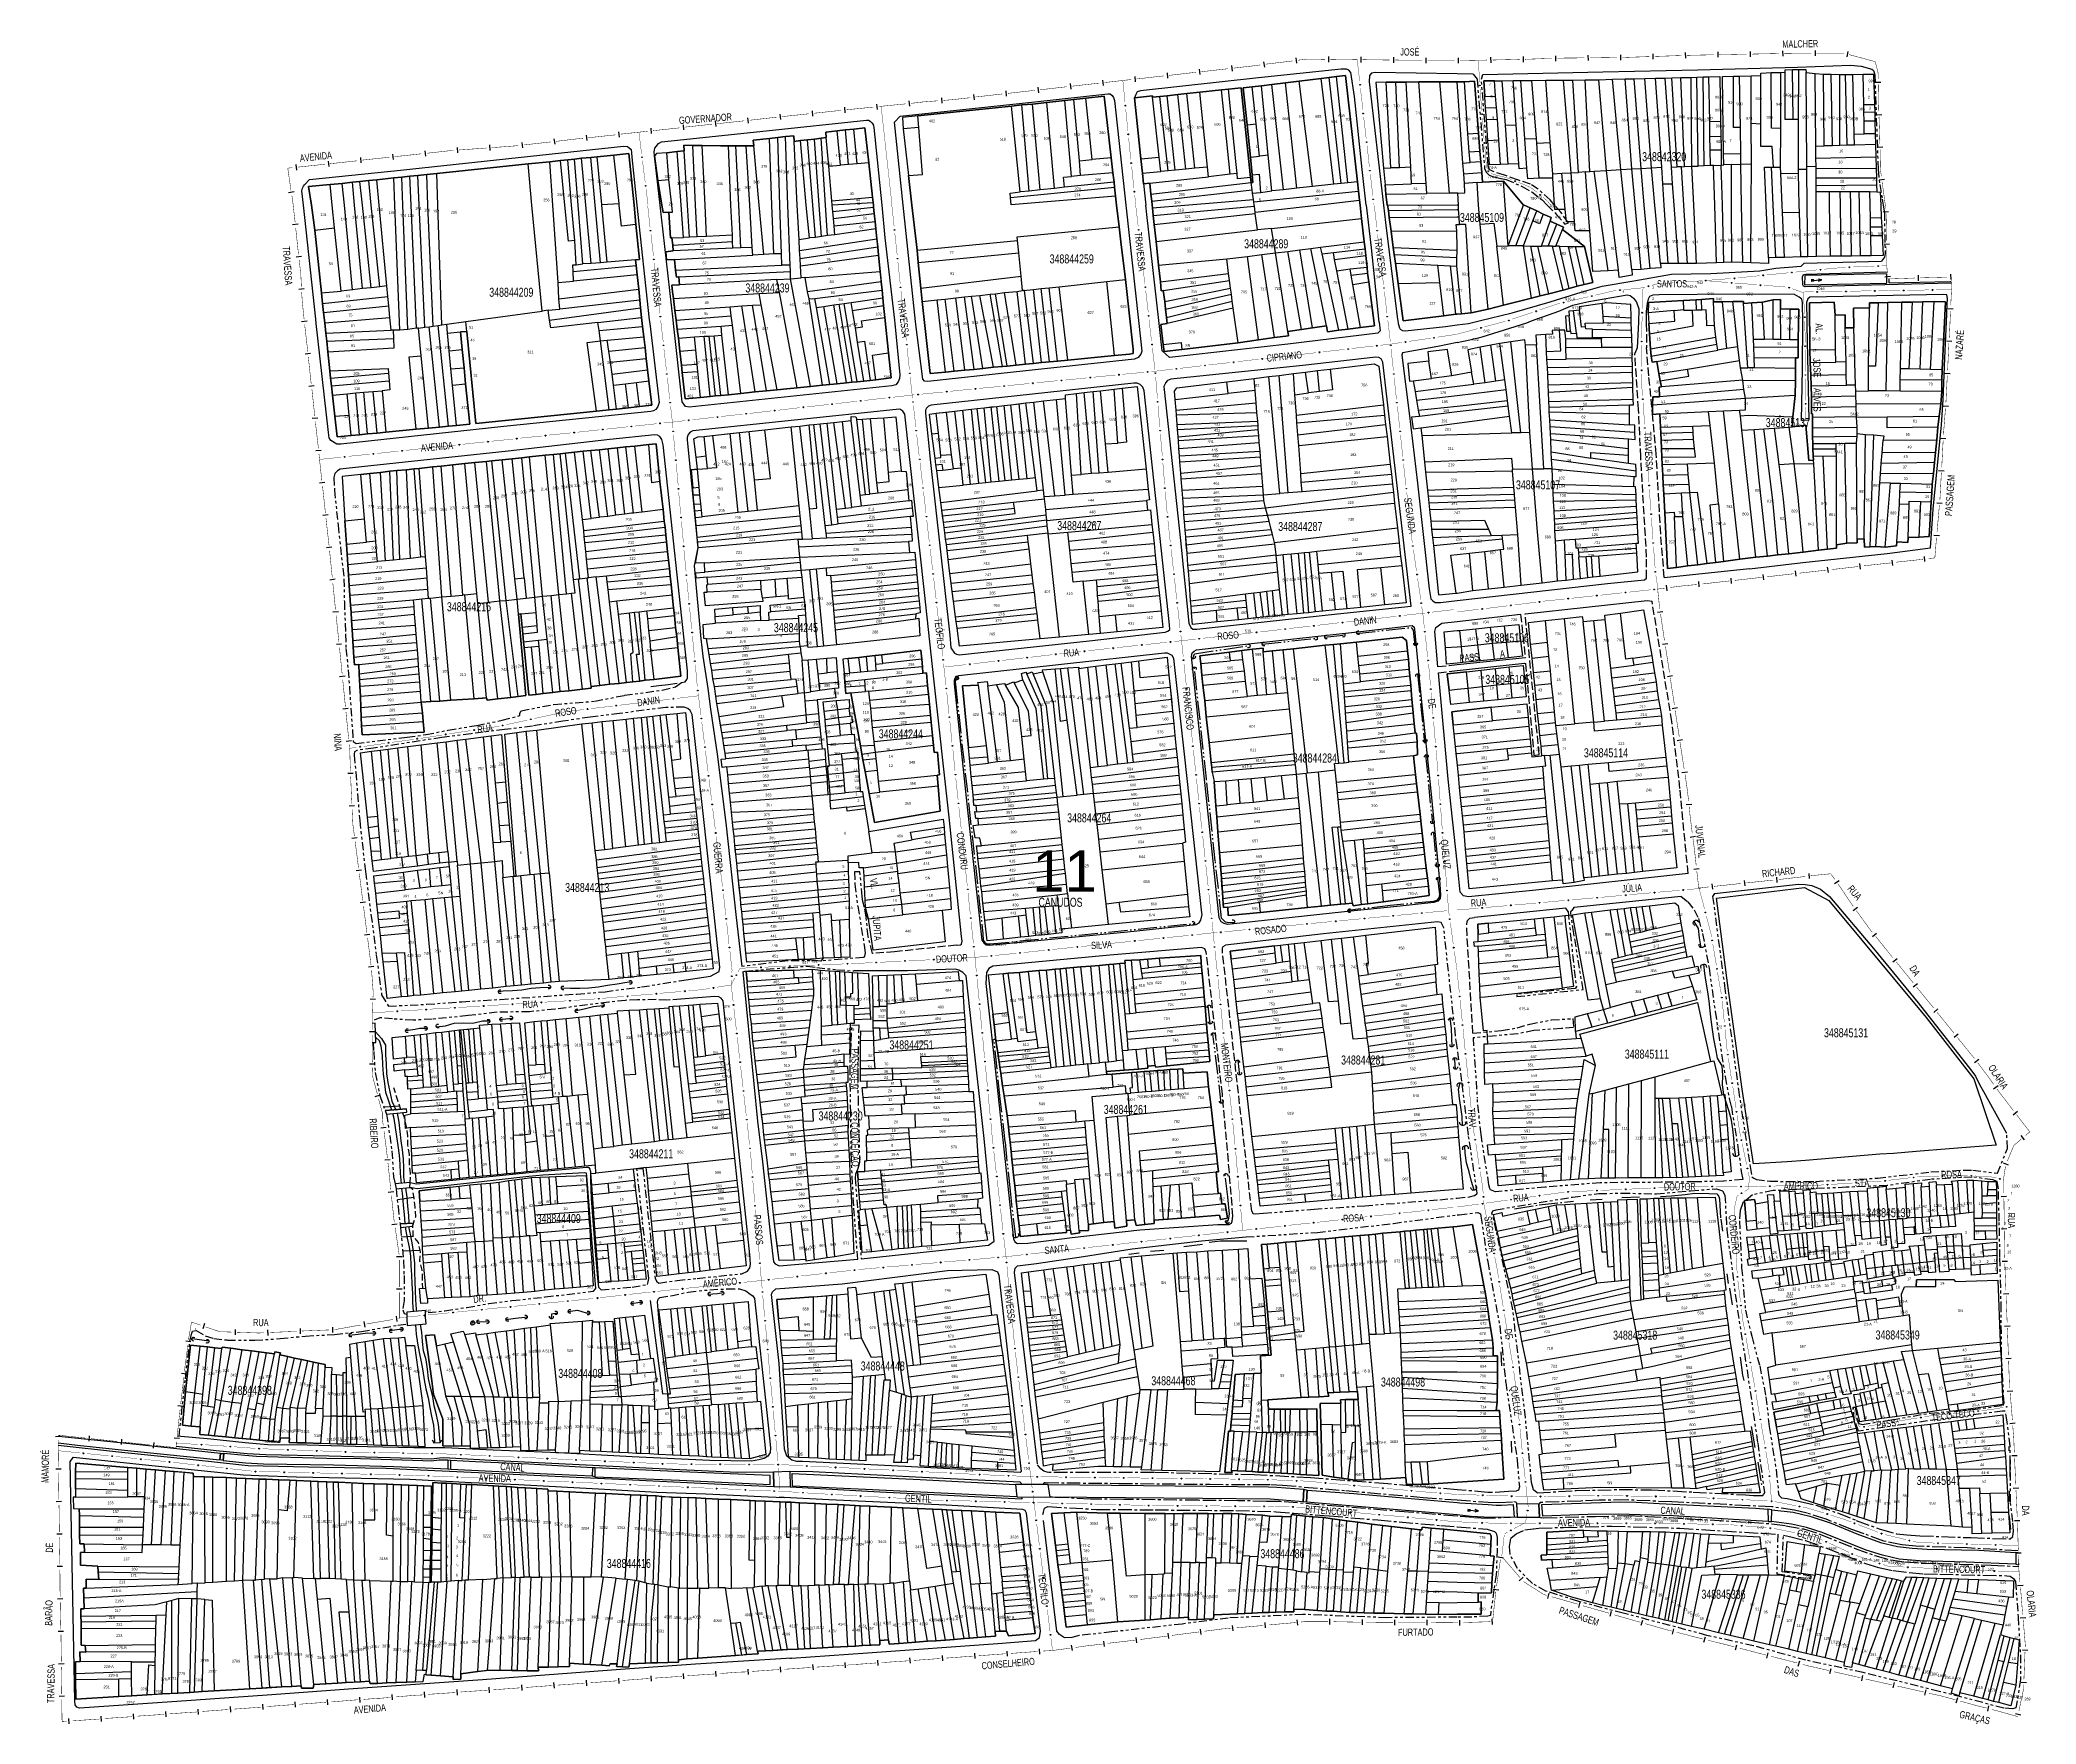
# Model space of a CAD drawing. Extents: x 203851 to 204958, y 4839055 to 4839989.
import ezdxf
from ezdxf.enums import TextEntityAlignment as Align

# ---------------------------------------------------------------- set-up
doc = ezdxf.new("R2010")
doc.units = 0
doc.header["$LTSCALE"] = 1.5
doc.header["$MEASUREMENT"] = 0
for name, pattern in [('TRACO_05', [11, 7, -1, 0.5, -1, 0.5, -1]), ('TRACO_11', [8, 3, -1, 3, -1]), ('TRACO_13', [8, 5, -1, 1, -1]), ('TRACO_15', [3, 2, -1]), ('TRACO_25', [8, 3, -1, 1, -1, 1, -1])]:
    doc.linetypes.add(name, pattern=pattern)
for name, color, linetype in [('CD_MALHA_LOTES', 7, 'CONTINUOUS'), ('CD_TXT_QUADRA', 2, 'CONTINUOUS'), ('HD-CANAIS', 7, 'CONTINUOUS'), ('HD-CURSO-PERENE', 170, 'CONTINUOUS'), ('HD-TXT-CANAIS', 7, 'CONTINUOUS'), ('HD-TXT-PERENE', 170, 'CONTINUOUS'), ('HD-VALAS-DRENOS', 170, 'CONTINUOUS'), ('LM-LIM-SETORES-BAIRROS', 250, 'CONTINUOUS'), ('LM-TXT-LSB', 7, 'CONTINUOUS'), ('RU-QUADRA', 210, 'CONTINUOUS'), ('SV-BUEIRO-VALA', 7, 'CONTINUOUS'), ('SV-CAMINHO-TRILHA', 20, 'CONTINUOUS'), ('SV-EIXO-RUA-N-PAV', 6, 'CONTINUOUS'), ('SV-EIXO-RUA-PAV', 20, 'CONTINUOUS'), ('SV-ESTIVAS', 7, 'CONTINUOUS'), ('SV-PONTE-BUEIRO', 251, 'CONTINUOUS'), ('SV-RUA-NAO-PAV', 7, 'CONTINUOUS'), ('SV-RUA-PAVIM', 7, 'CONTINUOUS'), ('SV-TXT-RUA-N-PAV', 7, 'CONTINUOUS'), ('SV-TXT-RUA-PAV', 7, 'CONTINUOUS'), ('Th_NmrPort', 1, 'CONTINUOUS')]:
    doc.layers.add(name, color=color, linetype=linetype)
doc.styles.add('ARIAL', font='ARIAL.SHX')
doc.styles.add('SWIS', font='swissko.ttf')

# ---------------------------------------------------------------- blocks, each defined once
blk = doc.blocks.new('COD035', base_point=(204642.74, 4839173.7))
at = {"layer": 'HD-TXT-PERENE'}
for p, q in [((204642.74, 4839174.105731), (204644.24, 4839174.105731)), ((204642.74, 4839173.705731), (204648.74, 4839173.705731)), ((204642.74, 4839173.305731), (204644.24, 4839173.305731))]:
    blk.add_line(p, q, dxfattribs=at)
blk.add_lwpolyline([(204646.94, 4839173.105731), (204648.74, 4839173.705731), (204646.94, 4839174.305731)], dxfattribs=at)
blk = doc.blocks.new('COD119', base_point=(204392.29, 4839324.84))
at = {"layer": 'SV-PONTE-BUEIRO'}
blk.add_lwpolyline([(204390.78, 4839322.84), (204390.78, 4839323.673333), (204390.78, 4839323.798333), (204390.905833, 4839324.131667), (204391.1575, 4839324.506667), (204391.535, 4839324.715), (204392.038333, 4839324.84), (204392.541667, 4839324.84), (204393.045, 4839324.715), (204393.4225, 4839324.506667), (204393.674167, 4839324.131667), (204393.8, 4839323.798333), (204393.8, 4839323.673333), (204393.8, 4839322.84)], dxfattribs=at)
blk = doc.blocks.new('COD120', base_point=(204091.84, 4839277.8))
at = {"layer": 'SV-PONTE-BUEIRO'}
blk.add_lwpolyline([(204090.84, 4839276.4), (204090.84, 4839276.983333), (204090.84, 4839277.070833), (204090.923333, 4839277.304167), (204091.09, 4839277.566667), (204091.34, 4839277.7125), (204091.673333, 4839277.8), (204092.006667, 4839277.8), (204092.34, 4839277.7125), (204092.59, 4839277.566667), (204092.756667, 4839277.304167), (204092.84, 4839277.070833), (204092.84, 4839276.983333), (204092.84, 4839276.4)], dxfattribs=at)

msp = doc.modelspace()

# ---------------------------------------------------------------- linework, layer by layer
at = {"layer": 'CD_MALHA_LOTES', "linetype": 'Continuous', "flags": 128}
for points in [[(204518.1, 4839962.5), (204523.1, 4839963.1)], [(204523.1, 4839963.1), (204528.3, 4839963.6)], [(204525.3, 4839942.5), (204523.1, 4839963.1)], [(204528.3, 4839963.6), (204534, 4839964.3)], [(204532.1, 4839925.2), (204528.3, 4839963.6)], [(204534, 4839964.3), (204541.6, 4839965.2)], [(204540.6, 4839906), (204534, 4839964.3)], [(204541.6, 4839965.2), (204549.3, 4839966.2)], [(204548, 4839906.8), (204541.6, 4839965.2)], [(204549.3, 4839966.2), (204561.4, 4839967.6)], [(204556.6, 4839907.7), (204549.3, 4839966.2)], [(204561.4, 4839967.6), (204565.8, 4839968.2)], [(204568.5, 4839909), (204561.4, 4839967.6)], [(204565.8, 4839968.2), (204569.9, 4839968.7)], [(204572.6, 4839909.4), (204565.8, 4839968.2)], [(204569.9, 4839968.7), (204575, 4839969.3)], [(204576.2, 4839909.8), (204569.9, 4839968.7)], [(204575, 4839969.3), (204581.6, 4839910.4)], [(204597.5, 4839965.6), (204591.7, 4839965.5), (204596, 4839918)], [(204600.1, 4839918.1), (204597.5, 4839965.6)], [(204597.5, 4839965.6), (204602.8, 4839965.6)], [(204602.8, 4839965.6), (204608.6, 4839965.7)], [(204604.9, 4839918.2), (204602.8, 4839965.6)], [(204608.6, 4839965.7), (204615.6, 4839965.8)], [(204611.1, 4839918.4), (204608.6, 4839965.7)], [(204615.6, 4839965.8), (204627.3, 4839965.9)], [(204619.6, 4839909.4), (204615.6, 4839965.8)], [(204632.7, 4839904), (204627.3, 4839965.9)], [(204627.3, 4839965.9), (204636.8, 4839965.8)], [(204636.8, 4839965.8), (204641, 4839965.9)], [(204636.8, 4839965.8), (204636.8, 4839965.8)], [(204640, 4839920.7), (204636.8, 4839965.8)], [(204641, 4839965.9), (204646.5, 4839966.1)], [(204642.8, 4839937), (204641, 4839965.9)], [(204646.5, 4839966.1), (204648.8, 4839937.4)], [(204657.6, 4839966.3), (204651.6, 4839966.3)], [(204651.6, 4839966.3), (204652.2, 4839957.7)], [(204658.2, 4839957.8), (204657.6, 4839966.3)], [(204657.6, 4839966.3), (204661.9, 4839966.4)], [(204661.9, 4839966.4), (204667.9, 4839966.5)], [(204663.6, 4839941.8), (204661.9, 4839966.4)], [(204669.6, 4839941.9), (204667.9, 4839966.5)], [(204667.9, 4839966.5), (204672.2, 4839966.5)], [(204672.2, 4839966.5), (204678.3, 4839966.6)], [(204674.5, 4839934.2), (204672.2, 4839966.5)], [(204678.3, 4839966.6), (204686, 4839966.7)], [(204680.8, 4839934.4), (204678.3, 4839966.6)], [(204686, 4839966.7), (204695.8, 4839966.8)], [(204688.5, 4839932.2), (204686, 4839966.7)], [(204700.1, 4839915.4), (204695.8, 4839966.8)], [(204695.8, 4839966.8), (204701, 4839966.8)], [(204701, 4839966.8), (204707.8, 4839966.9)], [(204704.1, 4839915.6), (204701, 4839966.8)], [(204707.8, 4839966.9), (204715.4, 4839967)], [(204710.4, 4839916), (204707.8, 4839966.9)], [(204715.4, 4839967), (204723.1, 4839967.2)], [(204719.7, 4839916.6), (204715.4, 4839967)], [(204723.1, 4839967.2), (204730, 4839967.4)], [(204727.6, 4839917.1), (204723.1, 4839967.2)], [(204730, 4839967.4), (204735.1, 4839967.5)], [(204733.8, 4839917.5), (204730, 4839967.4)], [(204735.1, 4839967.5), (204740.9, 4839967.7)], [(204738.9, 4839917.8), (204735.1, 4839967.5)], [(204740.9, 4839967.7), (204747, 4839967.8)], [(204744.7, 4839918.1), (204740.9, 4839967.7)], [(204747, 4839967.8), (204752.3, 4839967.9)], [(204750.4, 4839918.5), (204747, 4839967.8)], [(204752.3, 4839967.9), (204756, 4839968)], [(204755.8, 4839918.5), (204752.3, 4839967.9)], [(204756, 4839968), (204761, 4839968.2)], [(204758.9, 4839918.6), (204756, 4839968)], [(204761, 4839968.2), (204766.7, 4839968.3)], [(204763, 4839918.8), (204761, 4839968.2)], [(204766.7, 4839968.3), (204769.8, 4839968.4)], [(204767.1, 4839919), (204766.7, 4839968.3)], [(204769.8, 4839968.4), (204773.3, 4839968.5)], [(204770.5, 4839919.1), (204769.8, 4839968.4)], [(204773.3, 4839968.5), (204776.5, 4839968.6)], [(204774, 4839919.2), (204773.3, 4839968.5)], [(204776.5, 4839968.6), (204782.6, 4839968.7)], [(204777, 4839943.8), (204776.5, 4839968.6)], [(204782.6, 4839968.7), (204783, 4839944)], [(204784, 4839968.7), (204790.1, 4839968.9)], [(204784.7, 4839925.9), (204784, 4839968.7)], [(204790.1, 4839968.9), (204793.5, 4839969)], [(204790.1, 4839940.5), (204790.1, 4839968.9)], [(204793.5, 4839969), (204800, 4839969.2)], [(204794, 4839940.5), (204793.5, 4839969)], [(204800, 4839969.2), (204805.4, 4839969.4)], [(204800, 4839942.7), (204800, 4839969.2)], [(204805.3, 4839942.3), (204805.4, 4839969.4)], [(204805.4, 4839970.7), (204811, 4839970.9)], [(204805.4, 4839969.4), (204805.4, 4839970.7)], [(204811, 4839970.9), (204816.5, 4839971)], [(204811.3, 4839940.1), (204811, 4839970.9)], [(204816.4, 4839939.9), (204816.5, 4839971)], [(204816.5, 4839971), (204818.8, 4839971.1)], [(204818.8, 4839972.5), (204823, 4839972.6)], [(204818.8, 4839971.1), (204818.8, 4839972.5)], [(204818.8, 4839944.9), (204818.8, 4839971.1)], [(204823, 4839972.6), (204826.4, 4839972.7)], [(204823.2, 4839945), (204823, 4839972.6)], [(204826.3, 4839945), (204826.4, 4839972.7)], [(204826.4, 4839972.7), (204830.3, 4839972.6)], [(204830.3, 4839972.6), (204830.5, 4839970.9)], [(204830.5, 4839970.9), (204835.5, 4839970.5)], [(204830.8, 4839919.1), (204830.5, 4839970.9)], [(204835.9, 4839930.2), (204835.5, 4839970.5)], [(204835.5, 4839970.5), (204840.1, 4839970.1)], [(204840.1, 4839970.1), (204844.3, 4839970.1)], [(204840.5, 4839930.3), (204840.1, 4839970.1)], [(204845.1, 4839930.4), (204844.3, 4839970.1)], [(204844.3, 4839970.1), (204849.1, 4839969.8)], [(204849.1, 4839969.8), (204852.4, 4839969.9)], [(204849.1, 4839930.5), (204849.1, 4839969.8)], [(204852.4, 4839969.9), (204856.4, 4839969.9)], [(204853.2, 4839930.6), (204852.4, 4839969.9)], [(204856.4, 4839969.9), (204862.1, 4839970)], [(204857.1, 4839936.8), (204856.4, 4839969.9)], [(204862.5, 4839953.2), (204862.1, 4839970)], [(204862.1, 4839970), (204867.9, 4839970)], [(204867.9, 4839970), (204868.4, 4839953.2)], [(204337.7, 4839946.9), (204389.7, 4839952.4)], [(204389.7, 4839952.4), (204395.3, 4839953)], [(204394.5, 4839904.8), (204389.7, 4839952.4)], [(204395.3, 4839953), (204401.3, 4839953.5)], [(204399.5, 4839905.2), (204395.3, 4839953)], [(204401.3, 4839953.5), (204409.2, 4839954.3)], [(204405.5, 4839905.9), (204401.3, 4839953.5)], [(204409.2, 4839954.3), (204419.2, 4839955.5)], [(204413.4, 4839906.7), (204409.2, 4839954.3)], [(204419.2, 4839955.5), (204424.2, 4839956)], [(204422.9, 4839913.3), (204419.2, 4839955.5)], [(204424.2, 4839956), (204430.9, 4839956.7)], [(204427.3, 4839922), (204424.2, 4839956)], [(204430.9, 4839956.7), (204441.1, 4839957.8)], [(204434.3, 4839922.8), (204430.9, 4839956.7)], [(204441.1, 4839957.8), (204445, 4839923.7)], [(204457.8, 4839956.9), (204467.9, 4839958)], [(204461.4, 4839923.1), (204457.8, 4839956.9)], [(204467.9, 4839958), (204467.9, 4839957.3)], [(204467.9, 4839957.3), (204472, 4839957.7)], [(204471.6, 4839924), (204467.9, 4839957.3)], [(204472, 4839957.7), (204475.9, 4839958.1)], [(204476.5, 4839916.5), (204472, 4839957.7)], [(204475.9, 4839958.1), (204481.9, 4839958.7)], [(204480.4, 4839916.9), (204475.9, 4839958.1)], [(204481.9, 4839958.7), (204486.9, 4839959.3)], [(204486.4, 4839917.4), (204481.9, 4839958.7)], [(204486.9, 4839959.3), (204494.2, 4839960.1)], [(204491.4, 4839917.9), (204486.9, 4839959.3)], [(204494.2, 4839960.1), (204506.1, 4839961.3)], [(204498.4, 4839918.5), (204494.2, 4839960.1)], [(204506.1, 4839961.3), (204510.1, 4839961.7)], [(204511, 4839914.6), (204506.1, 4839961.3)], [(204510.1, 4839961.7), (204517.1, 4839962.4)], [(204514.8, 4839915), (204514.3, 4839920), (204510.1, 4839961.7)], [(204517.1, 4839962.4), (204522.3, 4839912.7)], [(204520.3, 4839942), (204518.1, 4839962.5)], [(204652.2, 4839957.7), (204658.2, 4839957.8)], [(204652.6, 4839951.3), (204652.2, 4839957.7)], [(204658.7, 4839951.6), (204658.2, 4839957.8)], [(204862.5, 4839949), (204862.5, 4839953.2)], [(204862.5, 4839953.2), (204868.4, 4839953.2)], [(204868.4, 4839953.2), (204868.5, 4839948.8)], [(204337.7, 4839946.9), (204329.1, 4839946.1), (204329.6, 4839939.8)], [(204338.2, 4839940.4), (204337.7, 4839946.9)], [(204520.3, 4839942), (204525.3, 4839942.5)], [(204522.2, 4839924.1), (204520.3, 4839942)], [(204527.2, 4839924.6), (204525.3, 4839942.5)], [(204652.6, 4839951.3), (204658.7, 4839951.6)], [(204653.1, 4839944.9), (204652.6, 4839951.3)], [(204653.1, 4839944.9), (204659.2, 4839945.1)], [(204653.9, 4839933.3), (204653.1, 4839944.9)], [(204659.2, 4839945.1), (204658.7, 4839951.6)], [(204660, 4839933.6), (204659.2, 4839945.1)], [(204663.6, 4839941.8), (204669.6, 4839941.9)], [(204665.1, 4839920.2), (204663.6, 4839941.8)], [(204671.1, 4839920.4), (204669.6, 4839941.9)], [(204777, 4839943.8), (204783, 4839944)], [(204777.1, 4839935.7), (204777, 4839943.8)], [(204783, 4839944), (204783.2, 4839935.5)], [(204800.1, 4839920.3), (204800, 4839942.7)], [(204805.3, 4839942.3), (204800, 4839942.7)], [(204805.4, 4839930), (204805.3, 4839942.3)], [(204823.2, 4839945), (204818.8, 4839944.9)], [(204826.3, 4839945), (204823.2, 4839945)], [(204826.2, 4839917.2), (204826.3, 4839945)], [(204862.6, 4839944.2), (204862.5, 4839949)], [(204868.5, 4839948.8), (204862.5, 4839949)], [(204862.6, 4839944.2), (204868.6, 4839944.2)], [(204862.7, 4839937), (204862.6, 4839944.2)], [(204868.5, 4839948.8), (204868.6, 4839944.2)], [(204868.6, 4839944.2), (204868.8, 4839937)], [(204208.1, 4839927.5), (204207.9, 4839930.6)], [(204207.9, 4839930.6), (204212.9, 4839930.5)], [(204212.9, 4839930.5), (204218, 4839930.5)], [(204214.4, 4839897.4), (204212.9, 4839930.5)], [(204218, 4839930.5), (204228.1, 4839930.4)], [(204219.6, 4839897.4), (204218, 4839930.5)], [(204228.1, 4839930.4), (204232.6, 4839930.4)], [(204232.6, 4839930.4), (204236.6, 4839930.3)], [(204234, 4839897.4), (204232.6, 4839930.4)], [(204238.3, 4839897.4), (204236.6, 4839930.3)], [(204236.6, 4839930.3), (204242.4, 4839930.3)], [(204242.4, 4839930.3), (204246.6, 4839930.3)], [(204244.4, 4839897.4), (204242.4, 4839930.3)], [(204246.3, 4839933.4), (204255.3, 4839934.4)], [(204246.6, 4839930.3), (204246.3, 4839933.4)], [(204249.6, 4839897.4), (204246.6, 4839930.3)], [(204255.3, 4839934.4), (204260, 4839934.9)], [(204256.7, 4839897.4), (204255.3, 4839934.4)], [(204260, 4839934.9), (204264.2, 4839935.4)], [(204261.1, 4839897.4), (204260, 4839934.9)], [(204264.2, 4839935.4), (204268.9, 4839935.9)], [(204265.6, 4839897.4), (204264.2, 4839935.4)], [(204268.9, 4839935.9), (204269, 4839932.8)], [(204269, 4839932.8), (204272.5, 4839933.2)], [(204270.8, 4839897.4), (204269, 4839932.8)], [(204272.5, 4839933.2), (204276.4, 4839933.7)], [(204275.8, 4839897.4), (204272.5, 4839933.2)], [(204276.4, 4839933.7), (204280.3, 4839934.1)], [(204279.4, 4839897.4), (204276.4, 4839933.7)], [(204280.3, 4839934.1), (204284, 4839934.6)], [(204283, 4839897.4), (204280.3, 4839934.1)], [(204284, 4839934.6), (204286.8, 4839934.9)], [(204286.5, 4839897.4), (204284, 4839934.6)], [(204286.6, 4839937.9), (204292.9, 4839938.6)], [(204286.8, 4839934.9), (204286.6, 4839937.9)], [(204288.2, 4839919.1), (204286.8, 4839934.9)], [(204292.9, 4839938.6), (204297.5, 4839939.1)], [(204294.8, 4839919.6), (204292.9, 4839938.6)], [(204297.5, 4839939.1), (204302.1, 4839939.6)], [(204299.2, 4839920), (204297.5, 4839939.1)], [(204302.1, 4839939.6), (204308.2, 4839940.3), (204310.4, 4839920.9)], [(204304, 4839920.4), (204302.1, 4839939.6)], [(204338.2, 4839940.4), (204329.6, 4839939.8)], [(204329.6, 4839939.8), (204332.5, 4839913.8)], [(204340.3, 4839914.5), (204338.2, 4839940.4)], [(204642.8, 4839937), (204648.8, 4839937.4)], [(204643.5, 4839927), (204642.8, 4839937)], [(204648.8, 4839937.4), (204649.5, 4839927.4)], [(204653.9, 4839933.3), (204660, 4839933.6)], [(204654.8, 4839919.8), (204653.9, 4839933.3)], [(204661, 4839920), (204660, 4839933.6)], [(204674.5, 4839934.2), (204680.8, 4839934.4)], [(204675.6, 4839918), (204674.5, 4839934.2)], [(204681, 4839931.8), (204680.8, 4839934.4)], [(204681, 4839931.8), (204688.5, 4839932.2)], [(204682.4, 4839912.3), (204681, 4839931.8)], [(204689.9, 4839914.8), (204688.5, 4839932.2)], [(204777.3, 4839928.1), (204777.1, 4839935.7)], [(204777.1, 4839935.7), (204783.2, 4839935.5)], [(204783.2, 4839935.5), (204783.3, 4839928.1)], [(204794, 4839940.5), (204790.1, 4839940.5)], [(204794.2, 4839926.1), (204794, 4839940.5)], [(204811.7, 4839930), (204805.4, 4839930)], [(204816.4, 4839939.9), (204811.3, 4839940.1)], [(204812.4, 4839918.5), (204811.7, 4839930)], [(204816.3, 4839918.4), (204816.4, 4839939.9)], [(204835.9, 4839930.2), (204840.5, 4839930.3)], [(204835.9, 4839923.4), (204835.9, 4839930.2)], [(204845.1, 4839930.4), (204840.5, 4839930.3)], [(204849.1, 4839930.5), (204845.1, 4839930.4)], [(204853.2, 4839930.6), (204849.1, 4839930.5)], [(204857.3, 4839930.7), (204853.2, 4839930.6)], [(204857.1, 4839936.8), (204862.7, 4839937)], [(204857.3, 4839930.7), (204857.1, 4839936.8)], [(204868.9, 4839931), (204857.3, 4839930.7)], [(204868.8, 4839937), (204862.7, 4839937)], [(204868.8, 4839937), (204868.9, 4839931)], [(204868.9, 4839931), (204869.2, 4839924.3)], [(204070.8, 4839915), (204121.4, 4839920.3)], [(204121.4, 4839920.3), (204133.5, 4839921.5)], [(204123.5, 4839897.4), (204121.4, 4839920.3)], [(204133.5, 4839921.5), (204139.4, 4839922.2)], [(204135.1, 4839897.4), (204133.5, 4839921.5)], [(204139.4, 4839922.2), (204143.4, 4839922.6)], [(204141.9, 4839897.4), (204139.4, 4839922.2)], [(204143.4, 4839922.6), (204147.1, 4839923)], [(204145.6, 4839897.4), (204143.4, 4839922.6)], [(204147.1, 4839923), (204151, 4839923.4)], [(204149.2, 4839897.4), (204147.1, 4839923)], [(204151, 4839923.4), (204156.3, 4839923.9)], [(204153.4, 4839897.4), (204151, 4839923.4)], [(204156.3, 4839923.9), (204159.8, 4839924.3)], [(204158.7, 4839897.4), (204156.3, 4839923.9)], [(204159.8, 4839924.3), (204169, 4839925.2)], [(204162.3, 4839897.7), (204159.8, 4839924.3)], [(204169, 4839925.2), (204177.4, 4839926.1)], [(204171.9, 4839898.4), (204169, 4839925.2)], [(204177.4, 4839926.1), (204180.2, 4839897.4)], [(204192.6, 4839926), (204191.6, 4839924.8)], [(204191.6, 4839924.8), (204193.4, 4839911)], [(204198.4, 4839926.5), (204192.6, 4839926)], [(204198.4, 4839926.5), (204204.1, 4839927.1)], [(204199.5, 4839911.7), (204198.4, 4839926.5)], [(204204.1, 4839927.1), (204208.1, 4839927.5)], [(204206.3, 4839897.4), (204204.1, 4839927.1)], [(204209.9, 4839897.4), (204208.1, 4839927.5)], [(204288.2, 4839919.1), (204294.8, 4839919.6)], [(204289.9, 4839899.8), (204288.2, 4839919.1)], [(204299.2, 4839920), (204294.8, 4839919.6)], [(204304, 4839920.4), (204299.2, 4839920)], [(204310.4, 4839920.9), (204304, 4839920.4)], [(204310.4, 4839920.9), (204312.5, 4839901.9)], [(204427.3, 4839922), (204434.3, 4839922.8)], [(204427.9, 4839913.8), (204427.3, 4839922)], [(204445, 4839923.7), (204434.3, 4839922.8)], [(204445, 4839923.7), (204445.9, 4839915.3)], [(204461.4, 4839923.1), (204471.6, 4839924)], [(204462.3, 4839915.2), (204461.4, 4839923.1)], [(204472.5, 4839916.1), (204471.6, 4839924)], [(204522.2, 4839924.1), (204527.2, 4839924.6)], [(204523.1, 4839914.2), (204522.2, 4839924.1)], [(204532.1, 4839925.2), (204527.2, 4839924.6)], [(204534.1, 4839905.3), (204532.1, 4839925.2)], [(204640, 4839920.7), (204644.1, 4839921)], [(204640.5, 4839914.7), (204640, 4839920.7)], [(204643.5, 4839927), (204649.5, 4839927.4)], [(204644.1, 4839921), (204643.5, 4839927)], [(204650, 4839921.5), (204644.1, 4839921)], [(204649.5, 4839927.4), (204650, 4839921.5)], [(204650, 4839921.5), (204650.5, 4839915.5)], [(204661, 4839920), (204654.8, 4839919.8)], [(204665.1, 4839920.2), (204661, 4839920)], [(204671.1, 4839920.4), (204665.1, 4839920.2)], [(204671.2, 4839917.5), (204671.1, 4839920.4)], [(204755.8, 4839918.5), (204758.9, 4839918.6)], [(204761.3, 4839918.7), (204758.9, 4839918.6)], [(204761.3, 4839918.7), (204763, 4839918.8)], [(204762.6, 4839897.4), (204761.3, 4839918.7)], [(204763, 4839918.8), (204767.1, 4839919)], [(204767.1, 4839919), (204770.5, 4839919.1)], [(204768.1, 4839897.4), (204767.1, 4839919)], [(204774, 4839919.2), (204770.5, 4839919.1)], [(204777.4, 4839919.4), (204774, 4839919.2)], [(204777.4, 4839919.4), (204777.3, 4839928.1)], [(204777.3, 4839928.1), (204783.3, 4839928.1)], [(204779.1, 4839919.5), (204777.4, 4839919.4)], [(204779.1, 4839919.5), (204783.4, 4839919.6)], [(204779.8, 4839897.4), (204779.1, 4839919.5)], [(204783.3, 4839928.1), (204783.4, 4839919.6)], [(204783.4, 4839919.6), (204784.8, 4839919.7)], [(204784, 4839897.4), (204783.4, 4839919.6)], [(204784.7, 4839925.9), (204794.2, 4839926.1)], [(204784.8, 4839919.7), (204784.7, 4839925.9)], [(204789, 4839919.9), (204784.8, 4839919.7)], [(204789, 4839919.9), (204794.3, 4839920.1)], [(204789.1, 4839897.4), (204789, 4839919.9)], [(204794.3, 4839920.1), (204794.2, 4839926.1)], [(204794.3, 4839920.1), (204800.1, 4839920.3)], [(204794.7, 4839897.4), (204794.3, 4839920.1)], [(204800, 4839897.4), (204800.1, 4839920.3)], [(204830.8, 4839919.1), (204836, 4839918.9)], [(204830.8, 4839917.2), (204830.8, 4839919.1)], [(204835.9, 4839923.4), (204869.2, 4839924.3)], [(204836, 4839918.9), (204835.9, 4839923.4)], [(204836, 4839917.8), (204836, 4839918.9)], [(204869.2, 4839924.3), (204869.4, 4839918)], [(203999.7, 4839907.7), (204011.6, 4839908.8)], [(204001.2, 4839897.4), (203999.7, 4839907.7)], [(204011.6, 4839908.8), (204018.3, 4839909.5)], [(204012.8, 4839897.4), (204011.6, 4839908.8)], [(204018.3, 4839909.5), (204024, 4839910.1)], [(204019.5, 4839897.4), (204018.3, 4839909.5)], [(204024, 4839910.1), (204028.1, 4839910.5)], [(204025.2, 4839897.4), (204024, 4839910.1)], [(204028.1, 4839910.5), (204033, 4839911)], [(204029.5, 4839897.4), (204028.1, 4839910.5)], [(204033, 4839911), (204037.5, 4839911.5)], [(204034.4, 4839897.4), (204033, 4839911)], [(204037.5, 4839911.5), (204046.9, 4839912.5)], [(204038.8, 4839897.4), (204037.5, 4839911.5)], [(204046.9, 4839912.5), (204051.3, 4839912.9)], [(204047.5, 4839897.4), (204046.9, 4839912.5)], [(204051.3, 4839912.9), (204055.9, 4839913.4)], [(204051.9, 4839897.4), (204051.3, 4839912.9)], [(204055.9, 4839913.4), (204060.2, 4839913.9)], [(204056.5, 4839897.4), (204055.9, 4839913.4)], [(204060.2, 4839913.9), (204065.2, 4839914.4)], [(204061, 4839897.4), (204060.2, 4839913.9)], [(204065.2, 4839914.4), (204070.8, 4839915)], [(204065.9, 4839897.4), (204065.2, 4839914.4)], [(204071.4, 4839897.4), (204070.8, 4839915)], [(204193.4, 4839911), (204199.5, 4839911.7)], [(204195.6, 4839897.4), (204193.4, 4839911)], [(204201.1, 4839897.4), (204199.5, 4839911.7)], [(204332.5, 4839913.8), (204340.3, 4839914.5)], [(204334.4, 4839897.4), (204332.5, 4839913.8)], [(204418.5, 4839913), (204422.9, 4839913.3)], [(204419.1, 4839907.3), (204418.5, 4839913)], [(204446.5, 4839910.1), (204419.1, 4839907.3)], [(204427.9, 4839913.8), (204422.9, 4839913.3)], [(204445.9, 4839915.3), (204427.9, 4839913.8)], [(204445.9, 4839915.3), (204446.5, 4839910.1)], [(204446.5, 4839910.1), (204446.8, 4839907.3)], [(204462.3, 4839915.2), (204472.5, 4839916.1)], [(204462.8, 4839909.2), (204462.3, 4839915.2)], [(204466.3, 4839909.6), (204462.8, 4839909.2)], [(204466.3, 4839909.6), (204499, 4839913.2)], [(204467, 4839903.6), (204466.3, 4839909.6)], [(204467, 4839903.6), (204522.6, 4839909.9)], [(204476.5, 4839916.5), (204472.5, 4839916.1)], [(204480.4, 4839916.9), (204476.5, 4839916.5)], [(204486.4, 4839917.4), (204480.4, 4839916.9)], [(204491.4, 4839917.9), (204486.4, 4839917.4)], [(204498.4, 4839918.5), (204491.4, 4839917.9)], [(204499, 4839913.2), (204498.4, 4839918.5)], [(204511, 4839914.6), (204499, 4839913.2)], [(204514.8, 4839915), (204511, 4839914.6)], [(204515.1, 4839912), (204514.8, 4839915)], [(204522.3, 4839912.7), (204515.1, 4839912)], [(204522.3, 4839912.7), (204522.6, 4839909.9)], [(204522.6, 4839909.9), (204523.5, 4839910)], [(204523.1, 4839905.9), (204522.6, 4839909.9)], [(204523.1, 4839914.2), (204527.1, 4839914.6)], [(204523.5, 4839910), (204523.1, 4839914.2)], [(204527.1, 4839914.6), (204527.8, 4839904.5)], [(204556.6, 4839907.7), (204548, 4839906.8)], [(204568.5, 4839909), (204556.6, 4839907.7)], [(204572.6, 4839909.4), (204568.5, 4839909)], [(204576.2, 4839909.8), (204572.6, 4839909.4)], [(204581.6, 4839910.4), (204576.2, 4839909.8)], [(204581.6, 4839910.4), (204582.1, 4839905.2)], [(204596, 4839918), (204600.1, 4839918.1)], [(204596, 4839918), (204596.9, 4839908.7)], [(204596.9, 4839908.7), (204611.6, 4839909.2)], [(204597.3, 4839903.6), (204596.9, 4839908.7)], [(204604.9, 4839918.2), (204600.1, 4839918.1)], [(204611.1, 4839918.4), (204604.9, 4839918.2)], [(204611.6, 4839909.2), (204611.1, 4839918.4)], [(204619.6, 4839909.4), (204611.6, 4839909.2)], [(204620, 4839903.8), (204619.6, 4839909.4)], [(204640.5, 4839914.7), (204650.5, 4839915.5)], [(204640.9, 4839909.5), (204640.5, 4839914.7)], [(204647.9, 4839910), (204640.9, 4839909.5)], [(204641.1, 4839904.2), (204640.9, 4839909.5)], [(204647.9, 4839910), (204650.9, 4839910.2)], [(204648.8, 4839897.4), (204647.9, 4839910)], [(204650.5, 4839915.5), (204650.9, 4839910.2)], [(204650.9, 4839910.2), (204662.6, 4839910.7)], [(204663.5, 4839897.4), (204662.6, 4839910.7)], [(204662.6, 4839910.7), (204673.7, 4839897.5)], [(204675.6, 4839918), (204671.2, 4839917.5)], [(204676.1, 4839912.1), (204675.6, 4839918)], [(204682.4, 4839912.3), (204676.1, 4839912.1)], [(204690, 4839912.4), (204682.4, 4839912.3)], [(204689.9, 4839914.8), (204694.9, 4839915.1)], [(204690, 4839912.4), (204689.9, 4839914.8)], [(204690.9, 4839897.4), (204690, 4839912.4)], [(204694.9, 4839915.1), (204700.1, 4839915.4)], [(204696.6, 4839897.4), (204694.9, 4839915.1)], [(204700.1, 4839915.4), (204704.1, 4839915.6)], [(204701.4, 4839897.4), (204700.1, 4839915.4)], [(204708, 4839915.9), (204704.1, 4839915.6)], [(204708, 4839915.9), (204710.4, 4839916)], [(204709.4, 4839897.4), (204708, 4839915.9)], [(204710.4, 4839916), (204712.8, 4839916.2)], [(204712.8, 4839916.2), (204719.7, 4839916.6)], [(204715.5, 4839897.4), (204712.8, 4839916.2)], [(204719.7, 4839916.6), (204727.6, 4839917.1)], [(204722, 4839897.4), (204719.7, 4839916.6)], [(204727.6, 4839917.1), (204733.8, 4839917.5)], [(204729.7, 4839897.4), (204727.6, 4839917.1)], [(204733.8, 4839917.5), (204738.9, 4839917.8)], [(204735.6, 4839897.4), (204733.8, 4839917.5)], [(204738.9, 4839917.8), (204744.7, 4839918.1)], [(204740.7, 4839897.4), (204738.9, 4839917.8)], [(204744.7, 4839918.1), (204750.4, 4839918.5)], [(204746.6, 4839897.4), (204744.7, 4839918.1)], [(204751, 4839909.3), (204750.4, 4839918.5)], [(204751, 4839909.3), (204756.4, 4839909.3)], [(204751.8, 4839897.4), (204751, 4839909.3)], [(204756.4, 4839909.3), (204755.8, 4839918.5)], [(204757.3, 4839897.4), (204756.4, 4839909.3)], [(204807.4, 4839918.5), (204811.3, 4839918.5)], [(204808.3, 4839897.4), (204807.4, 4839918.5)], [(204811.3, 4839918.5), (204812.4, 4839918.5)], [(204812.2, 4839897.4), (204811.3, 4839918.5)], [(204812.4, 4839918.5), (204816.3, 4839918.4)], [(204816.4, 4839915), (204816.3, 4839918.4)], [(204816.4, 4839915), (204826.3, 4839915.2)], [(204817.2, 4839897.4), (204816.4, 4839915)], [(204830.8, 4839917.2), (204826.2, 4839917.2)], [(204826.3, 4839915.2), (204826.2, 4839917.2)], [(204826.7, 4839897.4), (204826.3, 4839915.2)], [(204831, 4839897.4), (204830.8, 4839917.2)], [(204836, 4839917.8), (204869.4, 4839918)], [(204836, 4839912.6), (204836, 4839917.8)], [(204836.1, 4839908.4), (204836, 4839912.6)], [(204836, 4839912.6), (204869.5, 4839912.6)], [(204836.1, 4839908.4), (204869.6, 4839908.6)], [(204836.1, 4839904.9), (204836.1, 4839908.4)], [(204869.4, 4839918), (204869.5, 4839912.6)], [(204869.5, 4839912.6), (204869.6, 4839908.6)], [(204869.6, 4839908.6), (204869.7, 4839904.8)], [(204003.1, 4839883.6), (204001.2, 4839897.4)], [(204014.1, 4839884.8), (204012.8, 4839897.4)], [(204024.1, 4839850.5), (204019.5, 4839897.4)], [(204029.6, 4839851.1), (204025.2, 4839897.4)], [(204034.4, 4839851.6), (204029.5, 4839897.4)], [(204039.1, 4839852.2), (204034.4, 4839897.4)], [(204043.1, 4839852.6), (204038.8, 4839897.4)], [(204050.3, 4839828.1), (204047.5, 4839897.4)], [(204054.8, 4839828.4), (204051.9, 4839897.4)], [(204059.5, 4839829.1), (204056.5, 4839897.4)], [(204064.2, 4839829.7), (204061, 4839897.4)], [(204068.8, 4839830.3), (204065.9, 4839897.4)], [(204073.5, 4839831), (204071.4, 4839897.4)], [(204129.2, 4839838.6), (204123.5, 4839897.4)], [(204138.1, 4839854.5), (204135.1, 4839897.4)], [(204143.9, 4839877.5), (204141.9, 4839897.4)], [(204147.4, 4839877.8), (204145.6, 4839897.4)], [(204151.9, 4839864.8), (204149.2, 4839897.4)], [(204156.5, 4839865.1), (204153.4, 4839897.4)], [(204161.7, 4839865.5), (204158.7, 4839897.4)], [(204162.3, 4839897.7), (204171.9, 4839898.4)], [(204162.4, 4839897.4), (204162.3, 4839897.7)], [(204165.4, 4839865.8), (204162.4, 4839897.4)], [(204172, 4839897.4), (204171.9, 4839898.4)], [(204173.2, 4839885.8), (204172, 4839897.4)], [(204180.2, 4839897.4), (204181.2, 4839886.6)], [(204196.3, 4839893.3), (204195.6, 4839897.4)], [(204201.5, 4839893.6), (204201.1, 4839897.4)], [(204207.6, 4839879.5), (204206.3, 4839897.4)], [(204210.9, 4839879.7), (204209.9, 4839897.4)], [(204215.2, 4839879.8), (204214.4, 4839897.4)], [(204220.5, 4839880.1), (204219.6, 4839897.4)], [(204234.8, 4839880.8), (204234, 4839897.4)], [(204239.5, 4839873.7), (204238.3, 4839897.4)], [(204245.8, 4839873.9), (204244.4, 4839897.4)], [(204252.2, 4839870), (204249.6, 4839897.4)], [(204257.8, 4839870.4), (204256.7, 4839897.4)], [(204262, 4839870.5), (204261.1, 4839897.4)], [(204266.8, 4839864.2), (204265.6, 4839897.4)], [(204271.8, 4839878.3), (204270.8, 4839897.4)], [(204277.5, 4839879.2), (204275.8, 4839897.4)], [(204280.9, 4839879.5), (204279.4, 4839897.4)], [(204284.2, 4839880.1), (204283, 4839897.4)], [(204287.6, 4839880.5), (204286.5, 4839897.4)], [(204289.9, 4839899.8), (204312.5, 4839901.9)], [(204290.1, 4839897.6), (204289.9, 4839899.8)], [(204290.1, 4839897.6), (204312.8, 4839898.9)], [(204290.1, 4839897.4), (204290.1, 4839897.6)], [(204290.5, 4839893.9), (204290.1, 4839897.4)], [(204312.5, 4839901.9), (204312.8, 4839898.9)], [(204312.8, 4839898.9), (204313, 4839897.4)], [(204313, 4839897.4), (204313.1, 4839896.3)], [(204337.2, 4839872.5), (204334.4, 4839897.4)], [(204388.8, 4839904.1), (204394.5, 4839904.8)], [(204389.1, 4839901.6), (204388.8, 4839904.1)], [(204389.1, 4839901.6), (204446.8, 4839907.3)], [(204389.4, 4839897.6), (204389.1, 4839901.6)], [(204447.4, 4839902.4), (204389.4, 4839897.6)], [(204399.5, 4839905.2), (204394.5, 4839904.8)], [(204405.5, 4839905.9), (204399.5, 4839905.2)], [(204413.4, 4839906.7), (204405.5, 4839905.9)], [(204419.1, 4839907.3), (204413.4, 4839906.7)], [(204446.8, 4839907.3), (204447.4, 4839902.4)], [(204447.4, 4839902.4), (204447.9, 4839897.4)], [(204447.9, 4839897.4), (204449.3, 4839885.4)], [(204467.4, 4839899.6), (204467, 4839903.6)], [(204467.4, 4839899.6), (204523.1, 4839905.9)], [(204467.6, 4839897.4), (204467.4, 4839899.6)], [(204467.8, 4839896), (204467.6, 4839897.4)], [(204467.8, 4839896), (204485.8, 4839897.4)], [(204468.3, 4839891.6), (204524.4, 4839896.8)], [(204485.8, 4839897.4), (204523.9, 4839900.5)], [(204523.4, 4839904.1), (204523.1, 4839905.9)], [(204523.4, 4839904.1), (204527.8, 4839904.5)], [(204523.9, 4839900.5), (204523.4, 4839904.1)], [(204524, 4839899.2), (204523.9, 4839900.5)], [(204524, 4839899.2), (204582.1, 4839905.2)], [(204524.3, 4839897.4), (204524, 4839899.2)], [(204524.4, 4839896.8), (204524.3, 4839897.4)], [(204524.8, 4839893.5), (204524.4, 4839896.8)], [(204524.8, 4839893.5), (204559.1, 4839897.4)], [(204527.8, 4839904.5), (204534.1, 4839905.3)], [(204540.6, 4839906), (204534.1, 4839905.3)], [(204548, 4839906.8), (204540.6, 4839906)], [(204559.1, 4839897.4), (204582.7, 4839900.2)], [(204582.1, 4839905.2), (204582.7, 4839900.2)], [(204582.7, 4839900.2), (204583, 4839897.4)], [(204583, 4839897.4), (204583.8, 4839890.1)], [(204597.3, 4839903.6), (204620, 4839903.8)], [(204598.1, 4839897.5), (204597.3, 4839903.6)], [(204598.1, 4839897.5), (204636.8, 4839897.6)], [(204598.2, 4839897.4), (204598.1, 4839897.5)], [(204598.7, 4839894.5), (204598.2, 4839897.4)], [(204632.7, 4839904), (204620, 4839903.8)], [(204636.8, 4839904), (204632.7, 4839904)], [(204637.3, 4839904.1), (204636.8, 4839904)], [(204636.8, 4839897.6), (204637.6, 4839897.6)], [(204637.3, 4839904.1), (204641.1, 4839904.2)], [(204637.6, 4839897.6), (204637.3, 4839904.1)], [(204637.6, 4839897.4), (204637.6, 4839897.6)], [(204637.7, 4839895), (204637.6, 4839897.4)], [(204649.7, 4839886.8), (204648.8, 4839897.4)], [(204665.1, 4839874.8), (204663.5, 4839897.4)], [(204665.1, 4839874.8), (204673.7, 4839897.4)], [(204673.7, 4839897.4), (204673.7, 4839897.5)], [(204673.7, 4839897.5), (204674, 4839897.4)], [(204674, 4839897.4), (204677.4, 4839895.9)], [(204691, 4839895), (204690.9, 4839897.4)], [(204696.8, 4839895), (204696.6, 4839897.4)], [(204702, 4839888.2), (204701.4, 4839897.4)], [(204710.4, 4839883.2), (204709.4, 4839897.4)], [(204720.7, 4839861), (204715.5, 4839897.4)], [(204726.3, 4839861.3), (204722, 4839897.4)], [(204733.7, 4839861.5), (204729.7, 4839897.4)], [(204739, 4839861.8), (204735.6, 4839897.4)], [(204743.9, 4839862.2), (204740.7, 4839897.4)], [(204749.6, 4839865), (204746.6, 4839897.4)], [(204753.9, 4839865), (204751.8, 4839897.4)], [(204759.7, 4839865), (204757.3, 4839897.4)], [(204764.6, 4839865), (204762.6, 4839897.4)], [(204769.6, 4839865), (204768.1, 4839897.4)], [(204780.8, 4839865.4), (204779.8, 4839897.4)], [(204784.8, 4839865.6), (204784, 4839897.4)], [(204789.3, 4839865.8), (204789.1, 4839897.4)], [(204795.3, 4839865.6), (204794.7, 4839897.4)], [(204799.8, 4839865.4), (204800, 4839897.4)], [(204809.6, 4839868.2), (204808.3, 4839897.4)], [(204813.6, 4839868.3), (204812.2, 4839897.4)], [(204817.3, 4839893.4), (204817.2, 4839897.4)], [(204826.8, 4839893.6), (204826.7, 4839897.4)], [(204831.4, 4839868.8), (204831, 4839897.4)], [(204836.1, 4839897.4), (204836.1, 4839904.9)], [(204836.1, 4839904.9), (204843.4, 4839904.9)], [(204836.2, 4839869), (204836.1, 4839897.4)], [(204843.5, 4839897.4), (204843.4, 4839904.9)], [(204843.4, 4839904.9), (204849.3, 4839904.9)], [(204844, 4839869.1), (204843.5, 4839897.4)], [(204849.5, 4839897.4), (204849.3, 4839904.9)], [(204849.3, 4839904.9), (204855, 4839904.9)], [(204850, 4839869.2), (204849.5, 4839897.4)], [(204855.2, 4839897.4), (204855, 4839904.9)], [(204855, 4839904.9), (204859.9, 4839904.9)], [(204855.7, 4839869.2), (204855.2, 4839897.4)], [(204860.1, 4839897.4), (204859.9, 4839904.9)], [(204859.9, 4839904.9), (204865.9, 4839904.9)], [(204860.7, 4839869.3), (204860.1, 4839897.4)], [(204865.9, 4839904.9), (204869.7, 4839904.8)], [(204866, 4839897.4), (204865.9, 4839904.9)], [(204866.1, 4839890.3), (204866, 4839897.4)], [(204869.7, 4839904.8), (204871.6, 4839904.7)], [(204871.6, 4839904.7), (204871.9, 4839897.4)], [(204871.9, 4839897.4), (204872.1, 4839890.6)], [(204181.2, 4839886.6), (204173.2, 4839885.8)], [(204181.2, 4839886.6), (204183.3, 4839867.2), (204181, 4839867.1)], [(204199.5, 4839893.5), (204196.3, 4839893.3)], [(204199.5, 4839893.5), (204201.5, 4839893.6)], [(204200.4, 4839879.2), (204199.5, 4839893.5)], [(204290.5, 4839893.9), (204313.1, 4839896.3)], [(204290.8, 4839890.1), (204290.5, 4839893.9)], [(204290.8, 4839890.1), (204313.5, 4839892.8)], [(204291.2, 4839886), (204290.8, 4839890.1)], [(204291.2, 4839886), (204314, 4839888.3)], [(204291.6, 4839881), (204291.2, 4839886)], [(204313.1, 4839896.3), (204313.5, 4839892.8)], [(204313.5, 4839892.8), (204314, 4839888.3)], [(204314, 4839888.3), (204314.4, 4839884.2)], [(204392.8, 4839879.8), (204449.3, 4839885.4)], [(204449.3, 4839885.4), (204450.3, 4839877.1)], [(204468.3, 4839891.6), (204467.8, 4839896)], [(204468.8, 4839886.6), (204468.3, 4839891.6)], [(204468.8, 4839886.6), (204524.9, 4839892.7)], [(204469.8, 4839877.3), (204468.8, 4839886.6)], [(204524.9, 4839892.7), (204524.8, 4839893.5)], [(204526.1, 4839883.7), (204524.9, 4839892.7)], [(204533.8, 4839884.5), (204583.8, 4839890.1)], [(204583.8, 4839890.1), (204585.3, 4839877.1)], [(204598.7, 4839894.5), (204636.8, 4839895)], [(204599.2, 4839890.6), (204598.7, 4839894.5)], [(204599.2, 4839890.6), (204636.8, 4839890.9)], [(204600.2, 4839883), (204599.2, 4839890.6)], [(204636.6, 4839883.1), (204636.3, 4839886.6), (204636.8, 4839886.6)], [(204636.8, 4839895), (204637.7, 4839895)], [(204636.8, 4839890.9), (204637.9, 4839890.9)], [(204636.8, 4839886.6), (204638.1, 4839886.6)], [(204637.9, 4839890.9), (204637.7, 4839895)], [(204638.1, 4839886.6), (204637.9, 4839890.9)], [(204641.7, 4839886.6), (204638.1, 4839886.6)], [(204644.7, 4839837.7), (204641.7, 4839886.6)], [(204649.7, 4839886.8), (204657.3, 4839887.4), (204658.8, 4839874.7)], [(204654, 4839839.8), (204649.7, 4839886.8)], [(204669.4, 4839874.8), (204677.4, 4839895.9)], [(204673.6, 4839874.8), (204678.9, 4839888.8)], [(204677.4, 4839895.9), (204681, 4839894.2)], [(204678.9, 4839888.8), (204681, 4839894.2)], [(204684.6, 4839892.5), (204682.6, 4839887), (204678.9, 4839888.8)], [(204681, 4839894.2), (204684.6, 4839892.5)], [(204683.7, 4839874.7), (204688.4, 4839888.5)], [(204684.6, 4839892.5), (204689.1, 4839890.5)], [(204687.4, 4839874.7), (204692.1, 4839886.8)], [(204689.1, 4839890.5), (204688.4, 4839888.5)], [(204688.4, 4839888.5), (204692.1, 4839886.8)], [(204696.8, 4839895), (204691, 4839895)], [(204692.1, 4839886.8), (204695.8, 4839885.2)], [(204697.5, 4839888.2), (204696.8, 4839895)], [(204702, 4839888.2), (204697.5, 4839888.2)], [(204702.3, 4839883.1), (204702, 4839888.2)], [(204817.3, 4839893.4), (204826.8, 4839893.6)], [(204818.4, 4839868.4), (204817.3, 4839893.4)], [(204827.5, 4839868.7), (204826.8, 4839893.6)], [(204866.1, 4839890.3), (204872.1, 4839890.6)], [(204866.2, 4839885.3), (204866.1, 4839890.3)], [(204866.2, 4839885.3), (204872.4, 4839885.4)], [(204872.1, 4839890.6), (204872.4, 4839885.4)], [(204872.4, 4839885.4), (204872.6, 4839880.5)], [(204003.1, 4839883.6), (204014.1, 4839884.8)], [(204006.8, 4839848.7), (204003.1, 4839883.6)], [(204017.7, 4839849.8), (204014.1, 4839884.8)], [(204147.4, 4839877.8), (204143.9, 4839877.5)], [(204148.1, 4839864.4), (204147.4, 4839877.8)], [(204201.2, 4839879.2), (204200.4, 4839879.2)], [(204201.2, 4839879.2), (204207.6, 4839879.5)], [(204201.7, 4839875.2), (204201.2, 4839879.2)], [(204201.7, 4839875.2), (204234.8, 4839877.3)], [(204202, 4839872.1), (204201.7, 4839875.2)], [(204210.9, 4839879.7), (204207.6, 4839879.5)], [(204215.2, 4839879.8), (204210.9, 4839879.7)], [(204220.5, 4839880.1), (204215.2, 4839879.8)], [(204234.8, 4839880.8), (204220.5, 4839880.1)], [(204234.8, 4839877.3), (204234.8, 4839880.8)], [(204235, 4839873.5), (204234.8, 4839877.3)], [(204271.8, 4839878.3), (204277.5, 4839879.2)], [(204272.1, 4839872.2), (204271.8, 4839878.3)], [(204272.1, 4839872.2), (204315, 4839878.8)], [(204280.9, 4839879.5), (204277.5, 4839879.2)], [(204284.2, 4839880.1), (204280.9, 4839879.5)], [(204287.6, 4839880.5), (204284.2, 4839880.1)], [(204291.6, 4839881), (204287.6, 4839880.5)], [(204314.4, 4839884.2), (204291.6, 4839881)], [(204314.4, 4839884.2), (204315, 4839878.8)], [(204315, 4839878.8), (204315.4, 4839874.3)], [(204337.2, 4839872.5), (204392.9, 4839877.9)], [(204392.9, 4839877.9), (204392.8, 4839879.8)], [(204393.7, 4839871), (204392.9, 4839877.9)], [(204450.3, 4839877.1), (204452.8, 4839856.1)], [(204469.8, 4839877.3), (204526.1, 4839883.7)], [(204471.2, 4839864.2), (204469.8, 4839877.3)], [(204533.8, 4839884.5), (204526.1, 4839883.7)], [(204536.1, 4839871), (204533.8, 4839884.5)], [(204561.1, 4839874.1), (204585.3, 4839877.1)], [(204585.3, 4839877.1), (204585.8, 4839873.2)], [(204600.2, 4839883), (204636.6, 4839883.1)], [(204601.4, 4839874), (204600.2, 4839883)], [(204636.8, 4839873.7), (204636.6, 4839883.1)], [(204658.8, 4839874.7), (204665.1, 4839874.8)], [(204662.5, 4839842), (204658.8, 4839874.7)], [(204669.4, 4839874.8), (204665.1, 4839874.8)], [(204673.6, 4839874.8), (204669.4, 4839874.8)], [(204678.1, 4839845.9), (204673.6, 4839874.8)], [(204673.6, 4839874.8), (204677.8, 4839874.7)], [(204682.9, 4839847.1), (204677.8, 4839874.7)], [(204677.8, 4839874.7), (204681.7, 4839874.7)], [(204687.8, 4839848.3), (204681.7, 4839874.7)], [(204681.7, 4839874.7), (204683.7, 4839874.7)], [(204687.4, 4839874.7), (204683.7, 4839874.7)], [(204689.7, 4839874.6), (204687.4, 4839874.7)], [(204695.7, 4839850.3), (204689.7, 4839874.6)], [(204689.7, 4839874.6), (204691.6, 4839874.6)], [(204691.6, 4839874.6), (204695.3, 4839883.9)], [(204693.7, 4839874.6), (204691.6, 4839874.6)], [(204699, 4839851.1), (204693.7, 4839874.6)], [(204693.7, 4839874.6), (204698.6, 4839874.5)], [(204695.8, 4839885.2), (204695.3, 4839883.9)], [(204695.3, 4839883.9), (204707.6, 4839874.5)], [(204703.5, 4839852.4), (204698.6, 4839874.5)], [(204698.6, 4839874.5), (204702.6, 4839874.5)], [(204710.4, 4839883.2), (204702.3, 4839883.1)], [(204707.3, 4839853.5), (204702.6, 4839874.5)], [(204702.6, 4839874.5), (204707.6, 4839874.5)], [(204707.6, 4839874.5), (204712.2, 4839854.6)], [(204712.1, 4839860.6), (204710.4, 4839883.2)], [(204866.4, 4839880.6), (204866.2, 4839885.3)], [(204866.4, 4839880.6), (204872.6, 4839880.5)], [(204866.6, 4839869.4), (204866.4, 4839880.6)], [(204872.6, 4839880.5), (204873.2, 4839869.5)], [(204146.2, 4839864.3), (204148.1, 4839864.4)], [(204146.4, 4839860.6), (204146.2, 4839864.3)], [(204146.4, 4839860.6), (204181.4, 4839863.9)], [(204148.1, 4839864.4), (204151.9, 4839864.8)], [(204156.5, 4839865.1), (204151.9, 4839864.8)], [(204161.7, 4839865.5), (204156.5, 4839865.1)], [(204165.4, 4839865.8), (204161.7, 4839865.5)], [(204181, 4839867.1), (204165.4, 4839865.8)], [(204181, 4839867.1), (204181.4, 4839863.9)], [(204181.4, 4839863.9), (204181.9, 4839858.7)], [(204197.8, 4839871.5), (204202, 4839872.1)], [(204198.3, 4839867.1), (204197.8, 4839871.5)], [(204202.6, 4839867.3), (204198.3, 4839867.1)], [(204235, 4839873.5), (204202, 4839872.1)], [(204202.6, 4839867.3), (204246.1, 4839869.7)], [(204203.3, 4839861.3), (204202.6, 4839867.3)], [(204203.3, 4839861.3), (204262.2, 4839864.2)], [(204239.5, 4839873.7), (204235, 4839873.5)], [(204245.8, 4839873.9), (204239.5, 4839873.7)], [(204246.1, 4839869.7), (204245.8, 4839873.9)], [(204252.2, 4839870), (204246.1, 4839869.7)], [(204257.8, 4839870.4), (204252.2, 4839870)], [(204262, 4839870.5), (204257.8, 4839870.4)], [(204262.2, 4839864.2), (204262, 4839870.5)], [(204266.8, 4839864.2), (204262.2, 4839864.2)], [(204267, 4839860.6), (204266.8, 4839864.2)], [(204272.3, 4839867.8), (204272.1, 4839872.2)], [(204272.3, 4839867.8), (204315.4, 4839874.3)], [(204272.5, 4839863.8), (204272.3, 4839867.8)], [(204272.5, 4839863.8), (204315.9, 4839869.7)], [(204272.9, 4839857.1), (204272.5, 4839863.8)], [(204315.4, 4839874.3), (204315.9, 4839869.7)], [(204315.9, 4839869.7), (204316.8, 4839860.7)], [(204337.8, 4839865.7), (204337.2, 4839872.5)], [(204337.8, 4839865.7), (204393.7, 4839871)], [(204339.3, 4839851.4), (204337.8, 4839865.7)], [(204395, 4839858), (204393.7, 4839871)], [(204471.2, 4839864.2), (204509, 4839867.6)], [(204472.2, 4839854.9), (204471.2, 4839864.2)], [(204509, 4839867.6), (204520.5, 4839869)], [(204510.1, 4839859.6), (204509, 4839867.6)], [(204520.5, 4839869), (204528.5, 4839870)], [(204526.7, 4839822.7), (204520.5, 4839869)], [(204528.5, 4839870), (204536.1, 4839871)], [(204535.6, 4839824), (204528.5, 4839870)], [(204536.1, 4839871), (204543, 4839871.8)], [(204542.9, 4839827.3), (204536.1, 4839871)], [(204543, 4839871.8), (204549.5, 4839872.6)], [(204550.5, 4839828.5), (204543, 4839871.8)], [(204549.5, 4839872.6), (204555.7, 4839873.4)], [(204556.6, 4839829.4), (204549.5, 4839872.6)], [(204555.7, 4839873.4), (204561.1, 4839874.1)], [(204564.4, 4839830.5), (204555.7, 4839873.4)], [(204561.9, 4839870.5), (204561.1, 4839874.1)], [(204561.9, 4839870.5), (204568.2, 4839871.2)], [(204571.3, 4839828), (204561.9, 4839870.5)], [(204568.2, 4839871.2), (204585.8, 4839873.2)], [(204568.9, 4839867.3), (204568.2, 4839871.2)], [(204568.9, 4839867.3), (204586.2, 4839869.5)], [(204570.1, 4839861), (204568.9, 4839867.3)], [(204585.8, 4839873.2), (204586.2, 4839869.5)], [(204586.2, 4839869.5), (204586.9, 4839863.1)], [(204601.4, 4839874), (204636.9, 4839872.5)], [(204601.9, 4839870), (204601.4, 4839874)], [(204601.9, 4839870), (204636.7, 4839868.3)], [(204602.6, 4839865.3), (204601.9, 4839870)], [(204602.6, 4839865.3), (204626.1, 4839864.1)], [(204604.1, 4839853.9), (204602.6, 4839865.3)], [(204626.1, 4839864.1), (204633.2, 4839863.7)], [(204627.3, 4839854.5), (204626.1, 4839864.1)], [(204636.1, 4839836.9), (204633.2, 4839863.7)], [(204633.2, 4839863.7), (204636.7, 4839863.5)], [(204636.7, 4839868.3), (204636.8, 4839871.5)], [(204636.7, 4839863.5), (204636.7, 4839868.3)], [(204636.8, 4839862), (204636.7, 4839863.5)], [(204636.9, 4839872.5), (204636.8, 4839873.7)], [(204636.8, 4839871.5), (204636.9, 4839872.5)], [(204749.6, 4839865), (204749.8, 4839862.6)], [(204753.9, 4839865), (204749.6, 4839865)], [(204759.7, 4839865), (204753.9, 4839865)], [(204764.6, 4839865), (204759.7, 4839865)], [(204769.6, 4839865), (204764.6, 4839865)], [(204780.8, 4839865.4), (204769.6, 4839865)], [(204784.8, 4839865.6), (204780.8, 4839865.4)], [(204789.3, 4839865.8), (204784.8, 4839865.6)], [(204795.3, 4839865.6), (204789.3, 4839865.8)], [(204799.8, 4839865.4), (204795.3, 4839865.6)], [(204809.6, 4839865), (204799.8, 4839865.4)], [(204813.6, 4839868.3), (204809.6, 4839868.2)], [(204809.6, 4839868.2), (204809.6, 4839865)], [(204818.4, 4839868.4), (204813.6, 4839868.3)], [(204827.5, 4839868.7), (204818.4, 4839868.4)], [(204831.4, 4839868.8), (204827.5, 4839868.7)], [(204836.2, 4839869), (204831.4, 4839868.8)], [(204844, 4839869.1), (204836.2, 4839869)], [(204850, 4839869.2), (204844, 4839869.1)], [(204855.7, 4839869.2), (204850, 4839869.2)], [(204860.7, 4839869.3), (204855.7, 4839869.2)], [(204866.6, 4839869.4), (204860.7, 4839869.3)], [(204873.2, 4839869.5), (204866.6, 4839869.4)], [(204039.1, 4839852.2), (204034.4, 4839851.6)], [(204043.1, 4839852.6), (204039.1, 4839852.2)], [(204043.7, 4839846.7), (204043.1, 4839852.6)], [(204138.1, 4839854.5), (204146.7, 4839855.3)], [(204138.5, 4839845.4), (204138.1, 4839854.5)], [(204146.7, 4839855.3), (204146.4, 4839860.6)], [(204181.9, 4839858.7), (204146.7, 4839855.3)], [(204181.9, 4839858.7), (204182.8, 4839850.8)], [(204201.2, 4839853.1), (204205.4, 4839853.3)], [(204201.6, 4839849.3), (204201.2, 4839853.1)], [(204203.7, 4839857.5), (204203.3, 4839861.3)], [(204205.1, 4839857.6), (204203.7, 4839857.5)], [(204205.1, 4839857.6), (204267, 4839860.6)], [(204205.4, 4839853.3), (204205.1, 4839857.6)], [(204259.4, 4839856.2), (204205.4, 4839853.3)], [(204259.4, 4839856.2), (204267.1, 4839856.5)], [(204261, 4839849), (204259.4, 4839856.2)], [(204267.1, 4839856.5), (204267, 4839860.6)], [(204267.1, 4839856.5), (204272.9, 4839857.1)], [(204278.2, 4839796.9), (204267.1, 4839856.5)], [(204275.2, 4839857.3), (204272.9, 4839857.1)], [(204275.2, 4839857.3), (204316.8, 4839860.7)], [(204276.5, 4839849.4), (204275.2, 4839857.3)], [(204317.4, 4839854.8), (204276.5, 4839849.4)], [(204316.8, 4839860.7), (204317.4, 4839854.8)], [(204317.4, 4839854.8), (204317.9, 4839850.3)], [(204339.3, 4839851.4), (204395, 4839858)], [(204395.8, 4839850), (204395, 4839858)], [(204416, 4839852.1), (204442.6, 4839855)], [(204442.6, 4839855), (204452.8, 4839856.1)], [(204446.8, 4839814.1), (204442.6, 4839855)], [(204452.8, 4839856.1), (204457.1, 4839817.5), (204457.2, 4839815.2), (204455.1, 4839814.8), (204446.8, 4839814.1)], [(204472.2, 4839854.9), (204510.1, 4839859.6)], [(204472.7, 4839849.9), (204472.2, 4839854.9)], [(204473.8, 4839850.1), (204510.6, 4839855.7)], [(204510.6, 4839855.7), (204510.1, 4839859.6)], [(204511.1, 4839851.4), (204510.6, 4839855.7)], [(204570.1, 4839861), (204577.5, 4839862.1)], [(204576.4, 4839828.6), (204570.1, 4839861)], [(204577.5, 4839862.1), (204586.9, 4839863.1)], [(204578.1, 4839858.5), (204577.5, 4839862.1)], [(204578.1, 4839858.5), (204587.2, 4839859.7)], [(204579, 4839853.4), (204578.1, 4839858.5)], [(204579, 4839853.4), (204587.9, 4839854.9)], [(204583.2, 4839829.5), (204579, 4839853.4)], [(204586.9, 4839863.1), (204587.2, 4839859.7)], [(204587.2, 4839859.7), (204587.9, 4839854.9)], [(204587.9, 4839854.9), (204591.1, 4839830.5)], [(204604.1, 4839853.9), (204627.3, 4839854.5)], [(204606.9, 4839833.2), (204604.1, 4839853.9)], [(204629.5, 4839836.1), (204627.3, 4839854.5)], [(204639.3, 4839837.2), (204636.8, 4839862)], [(204703.5, 4839852.4), (204699, 4839851.1)], [(204707.3, 4839853.5), (204703.5, 4839852.4)], [(204712.2, 4839854.6), (204707.3, 4839853.5)], [(204720.7, 4839861), (204712.1, 4839860.6)], [(204726.3, 4839861.3), (204720.7, 4839861)], [(204726.7, 4839857.2), (204726.3, 4839861.3)], [(204734, 4839858.6), (204726.7, 4839857.2)], [(204739, 4839861.8), (204733.7, 4839861.5)], [(204733.7, 4839861.5), (204734, 4839858.6)], [(204743.9, 4839862.2), (204739, 4839861.8)], [(204749.8, 4839862.6), (204743.9, 4839862.2)], [(204006.8, 4839848.7), (204008.9, 4839848.9)], [(204007.4, 4839842.8), (204006.8, 4839848.7)], [(204007.4, 4839842.8), (204043.7, 4839846.7)], [(204008, 4839837.8), (204007.4, 4839842.8)], [(204008, 4839837.8), (204044.2, 4839841.6)], [(204008.9, 4839848.9), (204017.7, 4839849.8)], [(204024.1, 4839850.5), (204017.7, 4839849.8)], [(204029.6, 4839851.1), (204024.1, 4839850.5)], [(204034.4, 4839851.6), (204029.6, 4839851.1)], [(204044.2, 4839841.6), (204043.7, 4839846.7)], [(204044.8, 4839835.1), (204044.2, 4839841.6)], [(204138.5, 4839845.4), (204182.8, 4839850.8)], [(204139.1, 4839839.8), (204138.5, 4839845.4)], [(204183.4, 4839844.8), (204139.1, 4839839.8)], [(204182.8, 4839850.8), (204183.4, 4839844.8)], [(204183.4, 4839844.8), (204183.8, 4839840.4)], [(204202.1, 4839845.7), (204201.6, 4839849.3)], [(204202.1, 4839845.7), (204249.6, 4839848.4)], [(204202.9, 4839839), (204202.1, 4839845.7)], [(204202.9, 4839839), (204233.5, 4839841.1)], [(204233.5, 4839841.1), (204240.1, 4839841.6)], [(204234.1, 4839836), (204233.5, 4839841.1)], [(204240.1, 4839841.6), (204245.9, 4839841.9)], [(204247.5, 4839793.8), (204240.1, 4839841.6)], [(204245.9, 4839841.9), (204250.7, 4839842.2)], [(204253.7, 4839794.5), (204245.9, 4839841.9)], [(204249.6, 4839848.4), (204253.7, 4839848.6)], [(204250.7, 4839842.2), (204249.6, 4839848.4)], [(204259.6, 4839795), (204250.7, 4839842.2)], [(204253.7, 4839848.6), (204261, 4839849)], [(204270.7, 4839796.1), (204261, 4839849)], [(204277.3, 4839845.4), (204276.5, 4839849.4)], [(204277.3, 4839845.4), (204280.5, 4839845.7)], [(204284.7, 4839797.5), (204277.3, 4839845.4)], [(204280.5, 4839845.7), (204317.9, 4839850.3)], [(204281.5, 4839840.6), (204280.5, 4839845.7)], [(204281.5, 4839840.6), (204285.6, 4839841.3)], [(204285.6, 4839841.3), (204291, 4839842.1)], [(204293, 4839798.4), (204285.6, 4839841.3)], [(204291, 4839842.1), (204294, 4839842.5)], [(204298.1, 4839798.9), (204291, 4839842.1)], [(204294, 4839842.5), (204296.8, 4839842.9)], [(204301.2, 4839799.2), (204294, 4839842.5)], [(204296.8, 4839842.9), (204300.7, 4839843.5)], [(204304, 4839799.5), (204296.8, 4839842.9)], [(204300.7, 4839843.5), (204304.6, 4839844), (204318.3, 4839846)], [(204301.5, 4839838.9), (204300.7, 4839843.5)], [(204301.5, 4839838.9), (204318.7, 4839841.8)], [(204317.9, 4839850.3), (204318.3, 4839846)], [(204318.3, 4839846), (204318.7, 4839841.8)], [(204318.7, 4839841.8), (204319.4, 4839835.1)], [(204340.1, 4839844), (204339.3, 4839851.4)], [(204340.1, 4839844), (204348.3, 4839844.9)], [(204344.5, 4839804), (204340.1, 4839844)], [(204348.3, 4839844.9), (204352.8, 4839845.3)], [(204353.1, 4839804.8), (204348.3, 4839844.9)], [(204352.8, 4839845.3), (204358.7, 4839846)], [(204357.9, 4839805.3), (204352.8, 4839845.3)], [(204358.7, 4839846), (204363.6, 4839846.5)], [(204363.8, 4839805.9), (204358.7, 4839846)], [(204363.6, 4839846.5), (204367.5, 4839846.9)], [(204368.9, 4839806.3), (204363.6, 4839846.5)], [(204367.5, 4839846.9), (204372.1, 4839847.4)], [(204373.8, 4839806.9), (204367.5, 4839846.9)], [(204372.1, 4839847.4), (204377.8, 4839848)], [(204379.7, 4839807.5), (204372.1, 4839847.4)], [(204377.8, 4839848), (204380.8, 4839848.3)], [(204384.7, 4839807.9), (204377.8, 4839848)], [(204380.8, 4839848.3), (204385.8, 4839848.9)], [(204387.2, 4839808.2), (204380.8, 4839848.3)], [(204385.8, 4839848.9), (204392.7, 4839849.6)], [(204392.3, 4839808.7), (204385.8, 4839848.9)], [(204392.7, 4839849.6), (204395.8, 4839850)], [(204397.4, 4839809.2), (204392.7, 4839849.6)], [(204396.8, 4839850.1), (204395.8, 4839850)], [(204396.8, 4839850.1), (204398.1, 4839850.2)], [(204401.9, 4839809.6), (204396.8, 4839850.1)], [(204398.1, 4839850.2), (204401.9, 4839850.6)], [(204401.9, 4839850.6), (204406.1, 4839851.1)], [(204406.3, 4839810.2), (204401.9, 4839850.6)], [(204406.1, 4839851.1), (204410.6, 4839851.5)], [(204410.7, 4839810.5), (204406.1, 4839851.1)], [(204410.6, 4839851.5), (204416, 4839852.1)], [(204415.2, 4839810.9), (204410.6, 4839851.5)], [(204420.8, 4839811.5), (204416, 4839852.1)], [(204473.8, 4839850.1), (204472.7, 4839849.9)], [(204474.7, 4839844), (204473.8, 4839850.1)], [(204474.7, 4839844), (204511.1, 4839851.4)], [(204475.1, 4839839.8), (204474.7, 4839844)], [(204475.1, 4839839.8), (204511.6, 4839848)], [(204475.6, 4839835.1), (204512.1, 4839844.2)], [(204511.6, 4839848), (204511.1, 4839851.4)], [(204512.1, 4839844.2), (204511.6, 4839848)], [(204512.6, 4839840.2), (204512.1, 4839844.2)], [(204662.5, 4839842), (204654, 4839839.8)], [(204678.1, 4839845.9), (204662.5, 4839842)], [(204682.9, 4839847.1), (204678.1, 4839845.9)], [(204687.8, 4839848.3), (204682.9, 4839847.1)], [(204695.7, 4839850.3), (204687.8, 4839848.3)], [(204699, 4839851.1), (204695.7, 4839850.3)], [(204717.4, 4839842.8), (204704.5, 4839841)], [(204733.5, 4839835), (204733.3, 4839842.3), (204719.9, 4839843.2), (204717.4, 4839842.8)], [(204717.9, 4839835.9), (204717.4, 4839842.8)], [(204742.8, 4839837.7), (204743, 4839843.4), (204762.5, 4839844.5)], [(204762.5, 4839844.5), (204769.5, 4839844.9)], [(204762.6, 4839839.5), (204762.5, 4839844.5)], [(204769.5, 4839844.9), (204772.5, 4839845.1)], [(204769.6, 4839839.1), (204769.5, 4839844.9)], [(204772.5, 4839845.1), (204779, 4839845.7)], [(204772.6, 4839839.2), (204772.5, 4839845.1)], [(204779, 4839845.7), (204779, 4839843.8)], [(204779.6, 4839830.6), (204779, 4839843.8)], [(204779, 4839843.8), (204784, 4839843.8)], [(204784, 4839843.8), (204789.9, 4839843.9)], [(204786.5, 4839817.9), (204784, 4839843.8)], [(204789.9, 4839843.9), (204795.7, 4839844)], [(204792.5, 4839818.9), (204789.9, 4839843.9)], [(204795.7, 4839844), (204795.8, 4839842.8)], [(204795.8, 4839842.8), (204800.3, 4839843.3)], [(204798.2, 4839807.2), (204795.8, 4839842.8)], [(204800.3, 4839843.3), (204806.3, 4839843.6)], [(204801.2, 4839823.1), (204800.3, 4839843.3)], [(204806.3, 4839843.6), (204812.2, 4839844.9)], [(204807.3, 4839823), (204806.3, 4839843.6)], [(204812.2, 4839844.9), (204816.2, 4839845)], [(204812.2, 4839822.9), (204812.2, 4839844.9)], [(204816.2, 4839845), (204816.3, 4839839.9)], [(204832.4, 4839843.2), (204846.1, 4839843.6)], [(204832.5, 4839817.2), (204832.4, 4839843.2)], [(204846.1, 4839843.6), (204846.5, 4839836.4)], [(204865.7, 4839840.5), (204865.6, 4839843.2)], [(204865.6, 4839843.2), (204870.4, 4839843.2)], [(204870.4, 4839843.2), (204869, 4839808.1)], [(204870.4, 4839843.2), (204875.8, 4839843.4)], [(204874.8, 4839794.4), (204875.8, 4839843.4)], [(204875.8, 4839843.4), (204883.6, 4839843.7)], [(204882.8, 4839806.7), (204883.6, 4839843.7)], [(204883.6, 4839843.7), (204889.4, 4839843.7)], [(204887.6, 4839806.7), (204889.4, 4839843.7)], [(204889.4, 4839843.7), (204895.3, 4839843.8)], [(204893.7, 4839806.4), (204895.3, 4839843.8)], [(204895.3, 4839843.8), (204901.5, 4839843.9)], [(204899.4, 4839806.3), (204901.5, 4839843.9)], [(204901.5, 4839843.9), (204907.8, 4839843.8)], [(204907.8, 4839843.8), (204906, 4839806.1)], [(204008.6, 4839832.2), (204008, 4839837.8)], [(204008.6, 4839832.2), (204044.8, 4839835.1)], [(204009.2, 4839826.5), (204008.6, 4839832.2)], [(204045.5, 4839828), (204044.8, 4839835.1)], [(204064.2, 4839829.7), (204066.5, 4839830)], [(204066.5, 4839830), (204068.8, 4839830.3)], [(204072.2, 4839774.3), (204066.5, 4839830)], [(204068.8, 4839830.3), (204071.5, 4839830.7)], [(204071.5, 4839830.7), (204073.5, 4839831)], [(204077.3, 4839774.8), (204071.5, 4839830.7)], [(204073.5, 4839831), (204076.3, 4839831.4)], [(204076.3, 4839831.4), (204086.9, 4839832.8)], [(204076.7, 4839826.4), (204076.3, 4839831.4)], [(204086.9, 4839832.8), (204129.2, 4839838.6)], [(204087.5, 4839827.4), (204086.9, 4839832.8)], [(204132.6, 4839839.1), (204129.2, 4839838.6)], [(204132.6, 4839839.1), (204139.1, 4839839.8)], [(204133.4, 4839833.7), (204132.6, 4839839.1)], [(204133.4, 4839833.7), (204183.8, 4839840.4)], [(204160.2, 4839832.4), (204134, 4839829.4), (204133.4, 4839833.7)], [(204160.2, 4839832.4), (204184.4, 4839835.1)], [(204160.8, 4839827.9), (204160.2, 4839832.4)], [(204160.8, 4839827.9), (204185, 4839830.2)], [(204183.8, 4839840.4), (204184.4, 4839835.1)], [(204184.4, 4839835.1), (204185, 4839830.2)], [(204185, 4839830.2), (204185.6, 4839824.3)], [(204203.5, 4839833.7), (204202.9, 4839839)], [(204203.5, 4839833.7), (204234.1, 4839836)], [(204204.2, 4839828.6), (204203.5, 4839833.7)], [(204204.2, 4839828.6), (204228.5, 4839830.3)], [(204228.5, 4839830.3), (204234.8, 4839830.8)], [(204229, 4839825.4), (204228.5, 4839830.3)], [(204234.8, 4839830.8), (204234.1, 4839836)], [(204239.5, 4839793), (204234.8, 4839830.8)], [(204288.9, 4839798), (204281.5, 4839840.6)], [(204303, 4839829.3), (204301.5, 4839838.9)], [(204303, 4839829.3), (204306.9, 4839830), (204306.4, 4839833.3), (204319.4, 4839835.1)], [(204319.4, 4839835.1), (204321.4, 4839815.5)], [(204473.8, 4839820.1), (204472.5, 4839831.2), (204476, 4839831.8)], [(204475.6, 4839835.1), (204475.1, 4839839.8)], [(204476, 4839831.8), (204475.6, 4839835.1)], [(204512.6, 4839840.2), (204476, 4839831.8)], [(204515.3, 4839821.1), (204512.6, 4839840.2)], [(204564.4, 4839830.5), (204556.6, 4839829.4)], [(204564.9, 4839827.2), (204564.4, 4839830.5)], [(204591.1, 4839830.5), (204583.2, 4839829.5)], [(204629.5, 4839836.1), (204606.9, 4839833.2)], [(204636.1, 4839836.9), (204629.5, 4839836.1)], [(204636.8, 4839837), (204636.1, 4839836.9)], [(204639.3, 4839837.2), (204636.8, 4839837)], [(204644.7, 4839837.7), (204639.3, 4839837.2)], [(204654, 4839839.8), (204644.7, 4839837.7)], [(204699.1, 4839836), (204696.9, 4839835.9)], [(204696.9, 4839835.9), (204697.5, 4839827.6)], [(204701.4, 4839838.8), (204698.9, 4839838.6)], [(204698.9, 4839838.6), (204699.1, 4839836)], [(204699.7, 4839827.6), (204699.1, 4839836)], [(204704.7, 4839839.2), (204701.4, 4839838.8)], [(204703, 4839826.4), (204701.4, 4839838.8)], [(204704.5, 4839841), (204704.7, 4839839.2)], [(204708.1, 4839829.9), (204705.8, 4839829.8), (204704.7, 4839839.2)], [(204707.9, 4839832), (204718, 4839832.2)], [(204708.1, 4839829.9), (204707.9, 4839832)], [(204717.9, 4839835.9), (204733.5, 4839835)], [(204718, 4839832.2), (204717.9, 4839835.9)], [(204733.5, 4839831.9), (204718, 4839832.2)], [(204733.5, 4839831.9), (204733.5, 4839835)], [(204733.6, 4839828), (204733.5, 4839831.9)], [(204757.3, 4839839), (204742.8, 4839837.7)], [(204742.8, 4839837.7), (204743.2, 4839831.8)], [(204743.2, 4839831.8), (204757.7, 4839833.1)], [(204743.6, 4839826), (204743.2, 4839831.8)], [(204743.6, 4839826), (204767.8, 4839830.4)], [(204757.3, 4839839), (204762.6, 4839839.5)], [(204757.7, 4839833.1), (204757.3, 4839839)], [(204762.6, 4839838.9), (204762.6, 4839839.5)], [(204767.4, 4839839), (204762.6, 4839838.9)], [(204769.6, 4839839.1), (204767.4, 4839839)], [(204767.8, 4839830.4), (204767.4, 4839839)], [(204772.6, 4839839.2), (204769.6, 4839839.1)], [(204775.1, 4839839.3), (204772.6, 4839839.2)], [(204779.6, 4839830.6), (204775.4, 4839830.5), (204775.4, 4839831.8), (204775.1, 4839839.3)], [(204780.3, 4839824.2), (204779.6, 4839830.6)], [(204816.3, 4839839.9), (204821.6, 4839839.8)], [(204816.5, 4839822.9), (204816.3, 4839839.9)], [(204821.4, 4839822.8), (204821.6, 4839839.8)], [(204821.6, 4839839.8), (204826.4, 4839839.8)], [(204826.4, 4839839.8), (204826.1, 4839822.8)], [(204846.5, 4839836.4), (204852.1, 4839836.5)], [(204846.8, 4839817.4), (204846.5, 4839836.4)], [(204852.1, 4839836.5), (204852.2, 4839829.3)], [(204856.7, 4839840.3), (204865.7, 4839840.5)], [(204857, 4839829.4), (204856.7, 4839840.3)], [(204865.1, 4839808.1), (204865.7, 4839840.5)], [(204009.2, 4839826.5), (204045.5, 4839828)], [(204009.7, 4839821.9), (204009.2, 4839826.5)], [(204009.7, 4839821.9), (204046.9, 4839823.5)], [(204010.3, 4839816.1), (204009.7, 4839821.9)], [(204046.7, 4839828), (204045.5, 4839828)], [(204050.3, 4839828.1), (204046.7, 4839828)], [(204046.9, 4839823.5), (204046.7, 4839828)], [(204047.1, 4839818.3), (204046.9, 4839823.5)], [(204054.8, 4839828.4), (204050.3, 4839828.1)], [(204059.5, 4839829.1), (204054.8, 4839828.4)], [(204060.6, 4839829.2), (204059.5, 4839829.1)], [(204060.6, 4839829.2), (204064.2, 4839829.7)], [(204062.2, 4839813.9), (204060.6, 4839829.2)], [(204076.7, 4839826.4), (204083.9, 4839827.1)], [(204077.6, 4839816.7), (204076.7, 4839826.4)], [(204087.5, 4839827.4), (204083.9, 4839827.1)], [(204083.9, 4839827.1), (204084.9, 4839817.3)], [(204092.5, 4839776.3), (204087.5, 4839827.4)], [(204154.2, 4839821.3), (204161.6, 4839822.2)], [(204159.4, 4839783.2), (204154.2, 4839821.3)], [(204161.6, 4839822.2), (204160.8, 4839827.9)], [(204161.6, 4839822.2), (204165.4, 4839822.5)], [(204166.5, 4839783.9), (204161.6, 4839822.2)], [(204165.4, 4839822.5), (204185.6, 4839824.3)], [(204166.3, 4839816.4), (204165.4, 4839822.5)], [(204185.6, 4839824.3), (204186.3, 4839818.5)], [(204204.8, 4839823.7), (204204.2, 4839828.6)], [(204204.8, 4839823.7), (204213.8, 4839824.3)], [(204205.6, 4839816.5), (204204.8, 4839823.7)], [(204213.8, 4839824.3), (204219.2, 4839824.7)], [(204214.5, 4839817.1), (204213.8, 4839824.3)], [(204219.2, 4839824.7), (204221.9, 4839824.8)], [(204222.5, 4839791.3), (204219.2, 4839824.7)], [(204221.9, 4839824.8), (204224.6, 4839825)], [(204225.4, 4839791.6), (204221.9, 4839824.8)], [(204224.6, 4839825), (204229, 4839825.4)], [(204228.3, 4839791.9), (204224.6, 4839825)], [(204232.7, 4839792.3), (204229, 4839825.4)], [(204304.2, 4839821.4), (204303, 4839829.3)], [(204304.2, 4839821.4), (204308, 4839822), (204311.3, 4839800.2)], [(204307.7, 4839799.8), (204304.2, 4839821.4)], [(204473.8, 4839820.1), (204483.8, 4839821.3)], [(204474.3, 4839816.2), (204473.8, 4839820.1)], [(204483.8, 4839821.3), (204484.2, 4839817.4)], [(204515.3, 4839821.1), (204484.2, 4839817.4)], [(204526.7, 4839822.7), (204515.3, 4839821.1)], [(204535.6, 4839824), (204526.7, 4839822.7)], [(204543.3, 4839825), (204535.6, 4839824)], [(204550.5, 4839828.5), (204542.9, 4839827.3)], [(204542.9, 4839827.3), (204543.3, 4839825)], [(204556.6, 4839829.4), (204550.5, 4839828.5)], [(204571.3, 4839828), (204564.9, 4839827.2)], [(204576.4, 4839828.6), (204571.3, 4839828)], [(204583.2, 4839829.5), (204576.4, 4839828.6)], [(204655.5, 4839819.8), (204649.6, 4839818.6)], [(204660.5, 4839820.7), (204655.5, 4839819.8)], [(204658.4, 4839799.8), (204655.5, 4839819.8)], [(204666.6, 4839821.6), (204660.5, 4839820.7)], [(204663.3, 4839800.5), (204660.5, 4839820.7)], [(204674.7, 4839819.8), (204674.4, 4839822.8), (204666.6, 4839821.6)], [(204672.2, 4839771.2), (204666.6, 4839821.6)], [(204680.8, 4839819.9), (204674.7, 4839819.8)], [(204677.1, 4839771.3), (204674.7, 4839819.8)], [(204686, 4839825.6), (204680.6, 4839825.3)], [(204680.6, 4839825.3), (204680.8, 4839819.9)], [(204684.9, 4839751.2), (204680.8, 4839819.9)], [(204693.7, 4839828), (204689.6, 4839827.9), (204689.8, 4839825.8), (204686, 4839825.6)], [(204686.5, 4839816.2), (204686, 4839825.6)], [(204694.4, 4839816.6), (204693.7, 4839828)], [(204696.7, 4839828), (204693.7, 4839828)], [(204697.1, 4839823), (204696.7, 4839828)], [(204717, 4839823.3), (204697.1, 4839823)], [(204697.1, 4839818.6), (204697.1, 4839823)], [(204697.5, 4839827.6), (204699.7, 4839827.6)], [(204699.7, 4839827.6), (204699.9, 4839826.2)], [(204699.9, 4839826.2), (204703, 4839826.4)], [(204703, 4839826.4), (204703.3, 4839823.9)], [(204703.3, 4839823.9), (204712, 4839824)], [(204708.2, 4839828.8), (204708.1, 4839829.9)], [(204712, 4839828.7), (204708.2, 4839828.8)], [(204712, 4839828.7), (204733.6, 4839828)], [(204712, 4839824), (204712, 4839828.7)], [(204712, 4839824), (204717, 4839824)], [(204717, 4839824), (204733.7, 4839824.2)], [(204717, 4839824), (204717, 4839823.3)], [(204717.1, 4839818.5), (204717, 4839823.3)], [(204733.7, 4839824.2), (204733.6, 4839828)], [(204733.7, 4839823.5), (204733.7, 4839824.2)], [(204733.9, 4839818.5), (204733.7, 4839823.5)], [(204744.1, 4839817.8), (204743.6, 4839826)], [(204744.1, 4839817.8), (204780.3, 4839824.2)], [(204744.5, 4839813.6), (204780.9, 4839820.3)], [(204780.9, 4839820.3), (204780.3, 4839824.2)], [(204781.5, 4839817), (204780.9, 4839820.3)], [(204801.4, 4839818.9), (204801.2, 4839823.1)], [(204801.2, 4839823.1), (204807.3, 4839823)], [(204801.7, 4839813), (204801.4, 4839818.9)], [(204801.4, 4839818.9), (204826.1, 4839818.7)], [(204812.2, 4839822.9), (204807.3, 4839823)], [(204816.5, 4839822.9), (204812.2, 4839822.9)], [(204821.4, 4839822.8), (204816.5, 4839822.9)], [(204826.1, 4839822.8), (204821.4, 4839822.8)], [(204826.1, 4839822.8), (204826.1, 4839818.7)], [(204852.2, 4839829.3), (204857, 4839829.4)], [(204852.6, 4839810.5), (204852.2, 4839829.3)], [(204857.8, 4839797.5), (204857, 4839829.4)], [(204010.3, 4839816.1), (204047.1, 4839818.3)], [(204011.5, 4839805.5), (204010.3, 4839816.1)], [(204055.4, 4839813.3), (204062.2, 4839813.9)], [(204059.4, 4839773.1), (204055.4, 4839813.3)], [(204066.2, 4839773.8), (204062.2, 4839813.9)], [(204077.6, 4839816.7), (204084.9, 4839817.3)], [(204078.6, 4839806.6), (204077.6, 4839816.7)], [(204084.9, 4839817.3), (204085.9, 4839807.1)], [(204166.3, 4839816.4), (204186.3, 4839818.5)], [(204167.1, 4839810.3), (204166.3, 4839816.4)], [(204167.1, 4839810.3), (204187, 4839812.4)], [(204168, 4839803.7), (204167.1, 4839810.3)], [(204186.3, 4839818.5), (204187, 4839812.4)], [(204187, 4839812.4), (204187.7, 4839806.1)], [(204205.6, 4839816.5), (204214.5, 4839817.1)], [(204206.5, 4839808.6), (204205.6, 4839816.5)], [(204206.5, 4839808.6), (204215.3, 4839809.3)], [(204207, 4839804.6), (204206.5, 4839808.6)], [(204215.3, 4839809.3), (204214.5, 4839817.1)], [(204215.7, 4839805.2), (204215.3, 4839809.3)], [(204312.6, 4839814.3), (204321.4, 4839815.5)], [(204314.4, 4839800.5), (204312.6, 4839814.3)], [(204321.4, 4839815.5), (204322.8, 4839801.6)], [(204384.7, 4839807.9), (204379.7, 4839807.5)], [(204387.2, 4839808.2), (204384.7, 4839807.9)], [(204392.3, 4839808.7), (204387.2, 4839808.2)], [(204397.4, 4839809.2), (204392.3, 4839808.7)], [(204401.9, 4839809.6), (204397.4, 4839809.2)], [(204406.3, 4839810.2), (204401.9, 4839809.6)], [(204410.7, 4839810.5), (204406.3, 4839810.2)], [(204415.2, 4839810.9), (204410.7, 4839810.5)], [(204420.8, 4839811.5), (204415.2, 4839810.9)], [(204446.8, 4839814.1), (204420.8, 4839811.5)], [(204484.2, 4839817.4), (204474.3, 4839816.2)], [(204566.5, 4839806.5), (204590.8, 4839809.5)], [(204590.8, 4839809.5), (204593.5, 4839808.1)], [(204593.5, 4839808.1), (204596, 4839786.6)], [(204621.2, 4839810.8), (204609.5, 4839809.6)], [(204609.5, 4839809.6), (204610.5, 4839799.8)], [(204631.5, 4839817.4), (204620.6, 4839816)], [(204620.6, 4839816), (204621.2, 4839810.8)], [(204622.7, 4839801.3), (204621.2, 4839810.8)], [(204631.7, 4839815.8), (204631.5, 4839817.4)], [(204633.9, 4839802.8), (204631.7, 4839815.8)], [(204649.6, 4839818.6), (204642.8, 4839817.2)], [(204642.8, 4839817.2), (204644.8, 4839804.8)], [(204652.4, 4839798.9), (204649.6, 4839818.6)], [(204686.5, 4839816.2), (204694.4, 4839816.6)], [(204686.7, 4839811.8), (204686.5, 4839816.2)], [(204686.7, 4839811.8), (204697.3, 4839812)], [(204686.9, 4839807.3), (204686.7, 4839811.8)], [(204686.9, 4839807.3), (204734.1, 4839808.2)], [(204697.1, 4839818.6), (204717.1, 4839818.5)], [(204697.3, 4839812), (204697.1, 4839818.6)], [(204734, 4839812.7), (204697.3, 4839812)], [(204733.9, 4839818.5), (204717.1, 4839818.5)], [(204734, 4839812.7), (204733.9, 4839818.5)], [(204734.1, 4839808.2), (204734, 4839812.7)], [(204734.2, 4839804.7), (204734.1, 4839808.2)], [(204744.5, 4839813.6), (204744.1, 4839817.8)], [(204745.1, 4839810.3), (204744.5, 4839813.6)], [(204747.6, 4839810.7), (204745.1, 4839810.3)], [(204747.6, 4839810.7), (204781.5, 4839817)], [(204748.8, 4839804), (204747.6, 4839810.7)], [(204764.7, 4839806.5), (204793.5, 4839811.3)], [(204786.5, 4839817.9), (204781.5, 4839817)], [(204792.5, 4839818.9), (204786.5, 4839817.9)], [(204793.5, 4839811.3), (204792.5, 4839818.9)], [(204794.1, 4839807.1), (204793.5, 4839811.3)], [(204801.9, 4839807.2), (204801.7, 4839813)], [(204801.7, 4839813), (204824.5, 4839812.7)], [(204824.5, 4839812.7), (204824.5, 4839806.8)], [(204826, 4839812.7), (204824.5, 4839812.7)], [(204826.1, 4839818.7), (204826, 4839812.7)], [(204832.5, 4839817.2), (204846.8, 4839817.4)], [(204832.8, 4839810.2), (204832.5, 4839817.2)], [(204832.8, 4839810.2), (204847, 4839810.4)], [(204833, 4839803.2), (204832.8, 4839810.2)], [(204847, 4839810.4), (204846.8, 4839817.4)], [(204852.6, 4839810.5), (204847, 4839810.4)], [(204852.7, 4839803.5), (204852.6, 4839810.5)], [(204865, 4839794.5), (204865.1, 4839808.1)], [(204869, 4839808.1), (204865.1, 4839808.1)], [(204011.5, 4839805.5), (204043.8, 4839806.8)], [(204011.9, 4839801.5), (204011.5, 4839805.5)], [(204011.9, 4839801.5), (204044, 4839804.3)], [(204012.4, 4839797.2), (204011.9, 4839801.5)], [(204012.4, 4839797.2), (204044.4, 4839800)], [(204013, 4839792.1), (204012.4, 4839797.2)], [(204043.8, 4839806.8), (204044, 4839804.3)], [(204044, 4839804.3), (204044.4, 4839800)], [(204044.4, 4839800), (204044.8, 4839794.9)], [(204078.6, 4839806.6), (204085.9, 4839807.1)], [(204079.5, 4839797.5), (204078.6, 4839806.6)], [(204079.5, 4839797.5), (204086.8, 4839798.3)], [(204081.7, 4839775.2), (204079.5, 4839797.5)], [(204085.9, 4839807.1), (204086.8, 4839798.3)], [(204086.8, 4839798.3), (204089.1, 4839775.9)], [(204168, 4839803.7), (204187.7, 4839806.1)], [(204168.8, 4839797.5), (204168, 4839803.7)], [(204168.8, 4839797.5), (204175.4, 4839798.3)], [(204170.5, 4839784.3), (204168.8, 4839797.5)], [(204175.4, 4839798.3), (204181.5, 4839799.1)], [(204177.1, 4839785), (204175.4, 4839798.3)], [(204181.5, 4839799.1), (204188.4, 4839800)], [(204183.2, 4839785.7), (204181.5, 4839799.1)], [(204187.7, 4839806.1), (204188.4, 4839800)], [(204188.4, 4839800), (204190, 4839786.4)], [(204207, 4839804.6), (204215.7, 4839805.2)], [(204217.1, 4839790.8), (204208.6, 4839790), (204207, 4839804.6)], [(204217.1, 4839790.8), (204215.7, 4839805.2)], [(204278.2, 4839796.9), (204270.7, 4839796.1)], [(204284.7, 4839797.5), (204278.2, 4839796.9)], [(204288.9, 4839798), (204284.7, 4839797.5)], [(204293, 4839798.4), (204288.9, 4839798)], [(204298.1, 4839798.9), (204293, 4839798.4)], [(204301.2, 4839799.2), (204298.1, 4839798.9)], [(204304, 4839799.5), (204301.2, 4839799.2)], [(204307.7, 4839799.8), (204304, 4839799.5)], [(204311.3, 4839800.2), (204307.7, 4839799.8)], [(204314.4, 4839800.5), (204311.3, 4839800.2)], [(204322.8, 4839801.6), (204314.4, 4839800.5)], [(204353.1, 4839804.8), (204344.5, 4839804)], [(204357.9, 4839805.3), (204353.1, 4839804.8)], [(204363.8, 4839805.9), (204357.9, 4839805.3)], [(204368.9, 4839806.3), (204363.8, 4839805.9)], [(204373.8, 4839806.9), (204368.9, 4839806.3)], [(204379.7, 4839807.5), (204373.8, 4839806.9)], [(204451, 4839795.9), (204459.4, 4839796.9)], [(204459.4, 4839796.9), (204464.3, 4839751)], [(204481.4, 4839796.1), (204509.1, 4839799.5)], [(204509.1, 4839799.5), (204524.3, 4839801.3)], [(204509.9, 4839793), (204509.1, 4839799.5)], [(204524.3, 4839801.3), (204532.4, 4839802.3)], [(204524.9, 4839794.7), (204524.3, 4839801.3)], [(204532.4, 4839802.3), (204538.1, 4839803)], [(204538.5, 4839737.5), (204532.4, 4839802.3)], [(204538.1, 4839803), (204546.1, 4839804)], [(204543.2, 4839737.8), (204538.1, 4839803)], [(204546.1, 4839804), (204552.8, 4839804.8)], [(204546.9, 4839792.3), (204546.1, 4839804)], [(204552.8, 4839804.8), (204559.4, 4839805.7)], [(204554.4, 4839793.3), (204552.8, 4839804.8)], [(204559.4, 4839805.7), (204566.5, 4839806.5)], [(204560.5, 4839794.1), (204559.4, 4839805.7)], [(204566.5, 4839806.5), (204567.7, 4839795)], [(204610.5, 4839799.8), (204612.5, 4839800)], [(204612.5, 4839800), (204622.7, 4839801.3)], [(204612.5, 4839800), (204613.5, 4839794.1)], [(204613.5, 4839794.1), (204636.8, 4839797)], [(204633.9, 4839802.8), (204622.7, 4839801.3)], [(204636.8, 4839803.4), (204633.9, 4839802.8)], [(204638.9, 4839803.7), (204636.8, 4839803.4)], [(204636.8, 4839797), (204646.1, 4839798.2)], [(204644.8, 4839804.8), (204638.9, 4839803.7)], [(204646.1, 4839798.2), (204644.8, 4839804.8)], [(204652.4, 4839798.9), (204646.1, 4839798.2)], [(204658.4, 4839799.8), (204652.4, 4839798.9)], [(204663.3, 4839800.5), (204658.4, 4839799.8)], [(204664, 4839795.2), (204663.3, 4839800.5)], [(204687.1, 4839803.5), (204686.9, 4839807.3)], [(204687.1, 4839803.5), (204734.2, 4839804.7)], [(204687.4, 4839797.7), (204687.1, 4839803.5)], [(204687.4, 4839797.7), (204734.3, 4839799.1)], [(204687.5, 4839793.7), (204687.4, 4839797.7)], [(204734.3, 4839799.1), (204734.2, 4839804.7)], [(204734.4, 4839796.5), (204734.3, 4839799.1)], [(204748.8, 4839804), (204764.7, 4839806.5)], [(204749.5, 4839800), (204748.8, 4839804)], [(204749.5, 4839800), (204765.4, 4839802.5)], [(204750.2, 4839796.6), (204749.5, 4839800)], [(204795.4, 4839800.4), (204750.2, 4839796.6)], [(204765.4, 4839802.5), (204764.7, 4839806.5)], [(204794.1, 4839807.1), (204798.2, 4839807.2)], [(204795.4, 4839800.4), (204794.1, 4839807.1)], [(204796, 4839795.2), (204795.4, 4839800.4)], [(204795.4, 4839800.4), (204824.5, 4839800.2)], [(204801.9, 4839807.2), (204801.1, 4839807.2), (204798.2, 4839807.2)], [(204824.5, 4839806.8), (204801.9, 4839807.2)], [(204824.5, 4839806.8), (204824.5, 4839800.2)], [(204824.5, 4839800.2), (204824.4, 4839791.8)], [(204833, 4839803.2), (204852.7, 4839803.5)], [(204833.2, 4839797.2), (204833, 4839803.2)], [(204833.2, 4839797.2), (204852.8, 4839797.5)], [(204833.4, 4839791.1), (204833.2, 4839797.2)], [(204852.8, 4839797.5), (204852.7, 4839803.5)], [(204857.8, 4839797.5), (204852.8, 4839797.5)], [(204858, 4839794.3), (204857.8, 4839797.5)], [(204882.6, 4839800.5), (204882.8, 4839806.7)], [(204882.6, 4839794.2), (204882.6, 4839800.5)], [(204905.8, 4839800.3), (204882.6, 4839800.5)], [(204887.6, 4839806.7), (204882.8, 4839806.7)], [(204893.7, 4839806.4), (204887.6, 4839806.7)], [(204899.4, 4839806.3), (204893.7, 4839806.4)], [(204906, 4839806.1), (204899.4, 4839806.3)], [(204906, 4839806.1), (204905.8, 4839800.3)], [(204905.8, 4839800.3), (204905.8, 4839794.1)], [(204013, 4839792.1), (204021.1, 4839792.8)], [(204014.3, 4839780.3), (204013, 4839792.1)], [(204021.1, 4839792.8), (204025.8, 4839793.3)], [(204022.2, 4839781), (204021.1, 4839792.8)], [(204025.8, 4839793.3), (204030.3, 4839793.7)], [(204027.9, 4839770.1), (204025.8, 4839793.3)], [(204030.3, 4839793.7), (204035.5, 4839794.1)], [(204032.4, 4839770.5), (204030.3, 4839793.7)], [(204035.5, 4839794.1), (204040.4, 4839794.5)], [(204037.7, 4839771), (204035.5, 4839794.1)], [(204044.8, 4839794.9), (204040.4, 4839794.5)], [(204040.4, 4839794.5), (204042.5, 4839771.5)], [(204190, 4839786.4), (204183.2, 4839785.7)], [(204222.5, 4839791.3), (204217.1, 4839790.8)], [(204225.4, 4839791.6), (204222.5, 4839791.3)], [(204228.3, 4839791.9), (204225.4, 4839791.6)], [(204232.7, 4839792.3), (204228.3, 4839791.9)], [(204239.5, 4839793), (204232.7, 4839792.3)], [(204247.5, 4839793.8), (204239.5, 4839793)], [(204253.7, 4839794.5), (204247.5, 4839793.8)], [(204259.6, 4839795), (204253.7, 4839794.5)], [(204265, 4839795.6), (204259.6, 4839795)], [(204270.7, 4839796.1), (204265, 4839795.6)], [(204378.3, 4839785.5), (204381.4, 4839785.8)], [(204381.4, 4839785.8), (204385.5, 4839786.3)], [(204386.2, 4839744.5), (204381.4, 4839785.8)], [(204385.5, 4839786.3), (204389.2, 4839786.7)], [(204389.8, 4839744.8), (204385.5, 4839786.3)], [(204389.2, 4839786.7), (204393.8, 4839787.3)], [(204393.9, 4839745.2), (204389.2, 4839786.7)], [(204393.8, 4839787.3), (204397.6, 4839787.7)], [(204398.3, 4839745.7), (204393.8, 4839787.3)], [(204397.6, 4839787.7), (204402, 4839788.2)], [(204402.9, 4839746.1), (204397.6, 4839787.7)], [(204402, 4839788.2), (204407.3, 4839788.8)], [(204407.4, 4839739.4), (204402, 4839788.2)], [(204407.3, 4839788.8), (204414.6, 4839789.7)], [(204413.7, 4839736.2), (204407.3, 4839788.8)], [(204414.6, 4839789.7), (204419.6, 4839790.2)], [(204419.4, 4839736.6), (204414.6, 4839789.7)], [(204419.6, 4839792.3), (204425.6, 4839793)], [(204419.6, 4839790.2), (204419.6, 4839792.3)], [(204423, 4839747.6), (204419.6, 4839790.2)], [(204425.6, 4839793), (204430, 4839793.5)], [(204428.3, 4839748), (204425.6, 4839793)], [(204430, 4839793.5), (204434.9, 4839794)], [(204434.1, 4839748.5), (204430, 4839793.5)], [(204434.9, 4839794), (204439, 4839794.5)], [(204438.2, 4839748.8), (204434.9, 4839794)], [(204439, 4839794.5), (204446.6, 4839795.4)], [(204441.8, 4839765), (204439, 4839794.5)], [(204446.6, 4839795.4), (204451, 4839795.9)], [(204448.6, 4839765.5), (204446.6, 4839795.4)], [(204451, 4839795.9), (204453.5, 4839765.9)], [(204480.1, 4839794.2), (204481.4, 4839796.1)], [(204480.4, 4839789.7), (204480.1, 4839794.2)], [(204480.4, 4839789.7), (204509.9, 4839793)], [(204480.9, 4839783.8), (204480.4, 4839789.7)], [(204480.9, 4839783.8), (204525.4, 4839787.7)], [(204524.9, 4839794.7), (204509.9, 4839793)], [(204525.4, 4839787.7), (204524.9, 4839794.7)], [(204525.8, 4839782.5), (204525.4, 4839787.7)], [(204546.9, 4839792.3), (204554.4, 4839793.3)], [(204547.7, 4839781), (204546.9, 4839792.3)], [(204547.7, 4839781), (204596, 4839786.6)], [(204560.5, 4839794.1), (204554.4, 4839793.3)], [(204567.7, 4839795), (204560.5, 4839794.1)], [(204596, 4839786.6), (204596.6, 4839780.9)], [(204613.5, 4839794.1), (204614.4, 4839789.3)], [(204614.4, 4839789.3), (204636.8, 4839791.9)], [(204614.4, 4839789.3), (204615.3, 4839783.8)], [(204615.3, 4839783.8), (204636.8, 4839786)], [(204636.8, 4839791.9), (204664, 4839795.2)], [(204636.8, 4839786), (204664.8, 4839789)], [(204665.2, 4839786), (204636.8, 4839782.7)], [(204664.8, 4839789), (204664, 4839795.2)], [(204665.2, 4839786), (204664.8, 4839789)], [(204666, 4839780.3), (204665.2, 4839786)], [(204687.5, 4839793.7), (204734.4, 4839796.5)], [(204687.8, 4839788.6), (204687.5, 4839793.7)], [(204687.8, 4839788.6), (204734.6, 4839789.9)], [(204687.9, 4839785.3), (204687.8, 4839788.6)], [(204687.9, 4839785.3), (204732.4, 4839786.6)], [(204732.4, 4839786.6), (204734.7, 4839786.6)], [(204732.4, 4839781.6), (204732.4, 4839786.6)], [(204734.6, 4839789.9), (204734.4, 4839796.5)], [(204734.7, 4839786.6), (204734.6, 4839789.9)], [(204745.3, 4839786.5), (204745.4, 4839791.1), (204749.1, 4839791.1)], [(204796.8, 4839790.2), (204745.3, 4839786.5)], [(204745.3, 4839781.4), (204745.3, 4839786.5)], [(204748.9, 4839796.5), (204750.2, 4839796.6)], [(204749.1, 4839791.1), (204748.9, 4839796.5)], [(204796, 4839795.2), (204749.1, 4839791.1)], [(204796.8, 4839790.2), (204796, 4839795.2)], [(204824.4, 4839791.8), (204796.8, 4839790.2)], [(204796.8, 4839783.9), (204796.8, 4839790.2)], [(204824.4, 4839791.8), (204823.1, 4839780.1)], [(204833.4, 4839791.1), (204858.1, 4839791.6)], [(204833.5, 4839785.2), (204833.4, 4839791.1)], [(204858, 4839794.3), (204865, 4839794.5)], [(204858.1, 4839791.6), (204858, 4839794.3)], [(204858.2, 4839787.2), (204858.1, 4839791.6)], [(204905.2, 4839787.1), (204858.2, 4839787.2)], [(204858.3, 4839785.7), (204858.2, 4839787.2)], [(204874.8, 4839794.4), (204865, 4839794.5)], [(204882.6, 4839794.2), (204874.8, 4839794.4)], [(204905.8, 4839794.1), (204882.6, 4839794.2)], [(204905.2, 4839787.1), (204904.2, 4839780.4)], [(204905.8, 4839794.1), (204905.2, 4839787.1)], [(204014.3, 4839780.3), (204022.2, 4839781)], [(204023.3, 4839769.7), (204015.5, 4839769), (204014.3, 4839780.3)], [(204023.3, 4839769.7), (204022.2, 4839781)], [(204077.3, 4839774.8), (204072.2, 4839774.3)], [(204081.7, 4839775.2), (204077.3, 4839774.8)], [(204089.1, 4839775.9), (204081.7, 4839775.2)], [(204159.4, 4839783.2), (204092.5, 4839776.3)], [(204166.5, 4839783.9), (204159.4, 4839783.2)], [(204170.5, 4839784.3), (204166.5, 4839783.9)], [(204177.1, 4839785), (204170.5, 4839784.3)], [(204183.2, 4839785.7), (204177.1, 4839785)], [(204267.3, 4839774.4), (204272.2, 4839774.9)], [(204272.2, 4839774.9), (204277.4, 4839775.5)], [(204277.5, 4839728.9), (204272.2, 4839774.9)], [(204277.4, 4839775.5), (204280, 4839775.8)], [(204281.6, 4839729.4), (204277.4, 4839775.5)], [(204280, 4839775.8), (204283.4, 4839776.1)], [(204286.3, 4839719.8), (204280, 4839775.8)], [(204283.4, 4839776.1), (204287.3, 4839776.5)], [(204290, 4839720.2), (204283.4, 4839776.1)], [(204287.3, 4839776.5), (204291.1, 4839776.9)], [(204292.6, 4839728.8), (204287.3, 4839776.5)], [(204291.1, 4839776.9), (204295.8, 4839777.5)], [(204297.6, 4839729.4), (204291.1, 4839776.9)], [(204295.8, 4839777.5), (204300.6, 4839778)], [(204301.1, 4839729.8), (204295.8, 4839777.5)], [(204300.6, 4839778), (204300.7, 4839780.2)], [(204305.7, 4839736.6), (204300.6, 4839778)], [(204300.7, 4839780.2), (204303.3, 4839780.1)], [(204303.3, 4839780.1), (204303.8, 4839778.5)], [(204303.8, 4839778.5), (204307, 4839778.7)], [(204308.6, 4839737), (204303.8, 4839778.5)], [(204307, 4839778.7), (204311.4, 4839779)], [(204311.1, 4839737.2), (204307, 4839778.7)], [(204311.4, 4839779), (204318.8, 4839779.5)], [(204315, 4839743.5), (204311.4, 4839779)], [(204318.8, 4839779.5), (204325.5, 4839780)], [(204321.3, 4839749.1), (204318.8, 4839779.5)], [(204325.5, 4839780), (204328.4, 4839749.9)], [(204344.1, 4839781.5), (204347.9, 4839782)], [(204345.5, 4839770.6), (204344.1, 4839781.5)], [(204347.9, 4839782), (204353.6, 4839782.6)], [(204349.1, 4839770.9), (204347.9, 4839782)], [(204353.6, 4839782.6), (204358.2, 4839783.2)], [(204356.4, 4839759), (204353.6, 4839782.6)], [(204358.2, 4839783.2), (204362.6, 4839783.7)], [(204361.8, 4839751.6), (204358.2, 4839783.2)], [(204362.6, 4839783.7), (204367.4, 4839784.2)], [(204366.8, 4839742.5), (204362.6, 4839783.7)], [(204367.4, 4839784.2), (204370.6, 4839784.6)], [(204371.5, 4839743), (204367.4, 4839784.2)], [(204370.6, 4839784.6), (204374.4, 4839785)], [(204375.4, 4839743.4), (204370.6, 4839784.6)], [(204374.4, 4839785), (204378.3, 4839785.5)], [(204378.4, 4839743.7), (204374.4, 4839785)], [(204382.8, 4839744.1), (204378.3, 4839785.5)], [(204481.1, 4839781.1), (204480.9, 4839783.8)], [(204481.1, 4839781.1), (204525.8, 4839782.5)], [(204481.5, 4839775.7), (204481.1, 4839781.1)], [(204481.5, 4839775.7), (204526.2, 4839777.6)], [(204481.7, 4839773), (204481.5, 4839775.7)], [(204481.7, 4839773), (204526.4, 4839775.2)], [(204526.2, 4839777.6), (204525.8, 4839782.5)], [(204526.4, 4839775.2), (204526.2, 4839777.6)], [(204526.5, 4839773), (204526.4, 4839775.2)], [(204548, 4839776.7), (204547.7, 4839781)], [(204548, 4839776.7), (204596.6, 4839780.9)], [(204548.5, 4839770), (204548, 4839776.7)], [(204548.5, 4839770), (204597.2, 4839775.8)], [(204596.6, 4839780.9), (204597.2, 4839775.8)], [(204597.2, 4839775.8), (204598, 4839769.2)], [(204615.9, 4839780.2), (204611.5, 4839779.8)], [(204611.5, 4839779.8), (204612.5, 4839773.3)], [(204615.3, 4839783.8), (204615.9, 4839780.2)], [(204636.8, 4839782.7), (204615.9, 4839780.2)], [(204616.8, 4839773.9), (204636.8, 4839776.5)], [(204636.8, 4839776.5), (204666, 4839780.3)], [(204667.2, 4839771.1), (204666, 4839780.3)], [(204688, 4839782.8), (204687.9, 4839785.3)], [(204688, 4839782.8), (204732.4, 4839781.6)], [(204688.3, 4839778.3), (204688, 4839782.8)], [(204688.3, 4839778.3), (204732.5, 4839775.5)], [(204688.4, 4839774.7), (204688.3, 4839778.3)], [(204688.4, 4839774.7), (204735.5, 4839771.6)], [(204688.6, 4839770.7), (204688.4, 4839774.7)], [(204732.5, 4839775.5), (204732.4, 4839781.6)], [(204735.4, 4839775.4), (204732.5, 4839775.5)], [(204735.5, 4839771.6), (204735.4, 4839775.4)], [(204749.4, 4839781.6), (204745.3, 4839781.4)], [(204749.4, 4839781.6), (204776.3, 4839782.9)], [(204749.7, 4839774.3), (204749.4, 4839781.6)], [(204749.7, 4839774.3), (204767.7, 4839774.9)], [(204767.7, 4839774.9), (204777.2, 4839775.2)], [(204767.8, 4839771.6), (204767.7, 4839774.9)], [(204776.3, 4839782.9), (204784.6, 4839783.3)], [(204777.2, 4839775.2), (204776.3, 4839782.9)], [(204779.7, 4839754.5), (204777.2, 4839775.2)], [(204784.6, 4839783.3), (204793.6, 4839783.8)], [(204793.7, 4839701.1), (204784.6, 4839783.3)], [(204793.6, 4839783.8), (204796.8, 4839783.9)], [(204794, 4839780.6), (204793.6, 4839783.8)], [(204794, 4839780.6), (204798.4, 4839780.9), (204823.1, 4839780.1)], [(204794.8, 4839772.6), (204794, 4839780.6)], [(204823.1, 4839780.1), (204822.9, 4839774.5)], [(204822.9, 4839774.5), (204830.3, 4839775.4)], [(204830.3, 4839775.4), (204832, 4839755.8)], [(204833.5, 4839785.2), (204858.3, 4839785.7)], [(204834, 4839779.9), (204834, 4839781.6), (204833.5, 4839781.6), (204833.5, 4839785.2)], [(204834, 4839779.9), (204858.4, 4839780.2)], [(204834.1, 4839773.9), (204834, 4839779.9)], [(204858.4, 4839780.2), (204858.3, 4839785.7)], [(204858.4, 4839779.8), (204875.5, 4839780)], [(204858.7, 4839774.2), (204858.4, 4839779.8)], [(204875.5, 4839780), (204904.2, 4839780.4)], [(204875.5, 4839774), (204875.5, 4839780)], [(204904.2, 4839780.4), (204903.6, 4839774.3)], [(204027.9, 4839770.1), (204023.3, 4839769.7)], [(204032.4, 4839770.5), (204027.9, 4839770.1)], [(204037.7, 4839771), (204032.4, 4839770.5)], [(204042.5, 4839771.5), (204037.7, 4839771)], [(204059.4, 4839773.1), (204042.5, 4839771.5)], [(204066.2, 4839773.8), (204059.4, 4839773.1)], [(204072.2, 4839774.3), (204066.2, 4839773.8)], [(204175.7, 4839763.3), (204180.6, 4839763.8)], [(204180.6, 4839763.8), (204188.5, 4839764.6)], [(204184.8, 4839727.2), (204180.6, 4839763.8)], [(204188.5, 4839764.6), (204192.4, 4839765)], [(204190, 4839743.5), (204188.5, 4839764.6)], [(204192.4, 4839765), (204194.6, 4839744.1)], [(204213.4, 4839767.8), (204215.7, 4839768.9)], [(204214.6, 4839757.7), (204213.4, 4839767.8)], [(204215.7, 4839768.9), (204219.2, 4839769.2)], [(204219.2, 4839769.2), (204223.8, 4839769.7)], [(204220.3, 4839758.3), (204219.2, 4839769.2)], [(204223.8, 4839769.7), (204233.6, 4839770.8)], [(204223.8, 4839769.7), (204225.9, 4839751.8)], [(204233.6, 4839770.8), (204238.8, 4839771.3)], [(204238, 4839726.9), (204233.6, 4839770.8)], [(204238.8, 4839771.3), (204244, 4839771.9)], [(204243.5, 4839727.5), (204238.8, 4839771.3)], [(204244, 4839771.9), (204252.7, 4839772.8)], [(204247, 4839745), (204244, 4839771.9)], [(204252.7, 4839772.8), (204267.3, 4839774.4)], [(204256, 4839745.9), (204252.7, 4839772.8)], [(204271.8, 4839730.6), (204267.3, 4839774.4)], [(204345.5, 4839770.6), (204349.1, 4839770.9)], [(204347.3, 4839757.1), (204345.5, 4839770.6)], [(204350.4, 4839758.6), (204349.1, 4839770.9)], [(204441.8, 4839765), (204448.6, 4839765.5)], [(204443.3, 4839749.2), (204441.8, 4839765)], [(204453.5, 4839765.9), (204448.6, 4839765.5)], [(204482, 4839769), (204481.7, 4839773)], [(204482, 4839769), (204526.5, 4839773)], [(204482.2, 4839766.9), (204482, 4839769)], [(204482.2, 4839766.9), (204526.8, 4839769.6)], [(204482.5, 4839762.5), (204482.2, 4839766.9)], [(204482.5, 4839762.5), (204527.1, 4839765.8)], [(204526.8, 4839769.6), (204526.5, 4839773)], [(204527.1, 4839765.8), (204526.8, 4839769.6)], [(204527.5, 4839760.9), (204527.1, 4839765.8)], [(204549, 4839764.2), (204548.5, 4839770)], [(204549, 4839764.2), (204598, 4839769.2)], [(204550.1, 4839748.5), (204549, 4839764.2)], [(204598, 4839769.2), (204599.7, 4839753.7)], [(204612.5, 4839773.3), (204616.8, 4839773.9)], [(204616.8, 4839773.9), (204617.2, 4839769.6)], [(204617.2, 4839769.6), (204636.8, 4839770.2)], [(204617.2, 4839769.6), (204618.8, 4839755)], [(204636.8, 4839770.2), (204667.2, 4839771.1)], [(204672.2, 4839771.2), (204667.2, 4839771.1)], [(204677.1, 4839771.3), (204672.2, 4839771.2)], [(204678.7, 4839751.2), (204677.1, 4839771.3)], [(204688.8, 4839767.4), (204688.6, 4839770.7)], [(204688.6, 4839770.7), (204732, 4839767.8)], [(204688.8, 4839767.4), (204732, 4839762.4)], [(204689.1, 4839760.6), (204688.8, 4839767.4)], [(204732, 4839767.8), (204735.6, 4839767.5)], [(204732, 4839762.4), (204732, 4839767.8)], [(204735.6, 4839767.5), (204735.5, 4839771.6)], [(204749.8, 4839771), (204749.7, 4839774.3)], [(204749.8, 4839771), (204767.8, 4839771.6)], [(204750, 4839767.1), (204749.8, 4839771)], [(204750, 4839767.1), (204767.9, 4839767.7)], [(204750.2, 4839762.4), (204750, 4839767.1)], [(204767.9, 4839767.7), (204767.8, 4839771.6)], [(204768.5, 4839762.5), (204767.9, 4839767.7)], [(204794.8, 4839772.6), (204801.6, 4839773)], [(204802.6, 4839702.1), (204794.8, 4839772.6)], [(204801.6, 4839773), (204807, 4839773.4)], [(204809, 4839702.8), (204804.3, 4839746.5), (204801.6, 4839773)], [(204807, 4839773.4), (204812.9, 4839773.8)], [(204814.8, 4839703.5), (204812, 4839733.8), (204807, 4839773.4)], [(204812.9, 4839773.8), (204821, 4839774.3)], [(204815.5, 4839753.5), (204812.9, 4839773.8)], [(204821, 4839774.3), (204822.9, 4839774.5)], [(204823.8, 4839754.1), (204821, 4839774.3)], [(204834.1, 4839773.9), (204858.7, 4839774.2)], [(204834.1, 4839768.9), (204834.1, 4839773.9)], [(204834.1, 4839768.9), (204858.7, 4839769.3)], [(204834.2, 4839765.2), (204834.1, 4839768.9)], [(204834.2, 4839765.2), (204847.2, 4839765.3)], [(204834.2, 4839762.2), (204834.2, 4839765.2)], [(204847.2, 4839765.3), (204852, 4839765.4)], [(204847.2, 4839762.3), (204847.2, 4839765.3)], [(204852, 4839765.4), (204858.5, 4839765.5)], [(204853, 4839709.9), (204852, 4839765.4)], [(204858.5, 4839765.5), (204858.7, 4839769.3)], [(204858.8, 4839712.2), (204858.5, 4839765.5)], [(204858.7, 4839770.8), (204858.7, 4839774.2)], [(204858.7, 4839770.8), (204863.4, 4839770.3)], [(204858.7, 4839769.3), (204858.7, 4839770.8)], [(204862.6, 4839712.3), (204863.4, 4839770.3)], [(204863.4, 4839770.3), (204868, 4839770)], [(204866, 4839708), (204868, 4839770)], [(204868, 4839770), (204873.5, 4839769.5)], [(204872.6, 4839760), (204873.3, 4839767.1)], [(204873.5, 4839769.5), (204873.3, 4839767.1)], [(204873.3, 4839767.1), (204902.9, 4839767.3)], [(204903.6, 4839774.3), (204875.5, 4839774)], [(204902.9, 4839767.3), (204902.2, 4839760.3)], [(204903.6, 4839774.3), (204902.9, 4839767.3)], [(204068.5, 4839752.2), (204073.3, 4839752.7)], [(204073.3, 4839752.7), (204079.6, 4839753.4)], [(204078.8, 4839680.6), (204073.3, 4839752.7)], [(204079.6, 4839753.4), (204086.3, 4839754.1)], [(204085.3, 4839681.2), (204079.6, 4839753.4)], [(204086.3, 4839754.1), (204091.8, 4839754.6)], [(204093, 4839682), (204086.3, 4839754.1)], [(204091.8, 4839754.6), (204098.4, 4839755.3)], [(204099.4, 4839677.2), (204091.8, 4839754.6)], [(204098.4, 4839755.3), (204101.3, 4839755.6)], [(204105.7, 4839677.9), (204098.4, 4839755.3)], [(204101.3, 4839755.6), (204107, 4839756.2)], [(204109.3, 4839678.2), (204101.3, 4839755.6)], [(204107, 4839756.2), (204112.6, 4839756.8)], [(204114.1, 4839690.1), (204107, 4839756.2)], [(204112.6, 4839756.8), (204117.9, 4839757.3)], [(204119.2, 4839690.7), (204112.6, 4839756.8)], [(204117.9, 4839757.3), (204122.3, 4839757.8)], [(204125.2, 4839680), (204117.9, 4839757.3)], [(204122.3, 4839757.8), (204130.9, 4839758.7)], [(204129.5, 4839680.5), (204122.3, 4839757.8)], [(204130.9, 4839758.7), (204135.5, 4839759.2)], [(204138.5, 4839681.4), (204130.9, 4839758.7)], [(204135.5, 4839759.2), (204139.2, 4839759.5)], [(204142.8, 4839681.9), (204135.5, 4839759.2)], [(204139.2, 4839759.5), (204142.2, 4839759.8)], [(204146.6, 4839689.8), (204139.2, 4839759.5)], [(204142.2, 4839759.8), (204147.2, 4839760.4)], [(204150.1, 4839690.2), (204142.2, 4839759.8)], [(204147.2, 4839760.4), (204152, 4839760.9)], [(204151.7, 4839723.1), (204147.2, 4839760.4)], [(204152, 4839760.9), (204156.3, 4839761.3)], [(204156.4, 4839723.7), (204152, 4839760.9)], [(204156.3, 4839761.3), (204161, 4839761.8)], [(204161, 4839724.3), (204156.3, 4839761.3)], [(204161, 4839761.8), (204165.9, 4839762.3)], [(204165.6, 4839724.8), (204161, 4839761.8)], [(204165.9, 4839762.3), (204171.1, 4839762.8)], [(204170.1, 4839725.4), (204165.9, 4839762.3)], [(204171.1, 4839762.8), (204175.7, 4839763.3)], [(204175.2, 4839726), (204171.1, 4839762.8)], [(204180, 4839726.6), (204175.7, 4839763.3)], [(204214.6, 4839757.7), (204220.3, 4839758.3)], [(204215.4, 4839751), (204214.6, 4839757.7)], [(204221, 4839751.4), (204220.3, 4839758.3)], [(204347.3, 4839757.1), (204350.5, 4839757.4)], [(204347.7, 4839753.4), (204347.3, 4839757.1)], [(204347.7, 4839753.4), (204351, 4839753.7)], [(204348.2, 4839750.2), (204347.7, 4839753.4)], [(204356.4, 4839759), (204350.4, 4839758.6)], [(204350.5, 4839757.4), (204350.4, 4839758.6)], [(204351, 4839753.7), (204351.5, 4839750.5)], [(204357.4, 4839751.2), (204356.4, 4839759)], [(204482.8, 4839758.3), (204482.5, 4839762.5)], [(204482.8, 4839758.3), (204527.5, 4839760.9)], [(204483.1, 4839755), (204482.8, 4839758.3)], [(204483.1, 4839755), (204527.7, 4839757.8)], [(204483.6, 4839748.7), (204483.1, 4839755)], [(204483.6, 4839748.7), (204528.1, 4839753.1)], [(204527.7, 4839757.8), (204527.5, 4839760.9)], [(204528.1, 4839753.1), (204527.7, 4839757.8)], [(204528.5, 4839748.6), (204528.1, 4839753.1)], [(204550.1, 4839748.5), (204599.7, 4839753.7)], [(204599.7, 4839753.7), (204600.4, 4839748.2)], [(204618.8, 4839755), (204636.8, 4839755.8)], [(204618.8, 4839755), (204619.4, 4839749.3)], [(204636.8, 4839755.8), (204667.1, 4839757)], [(204667.1, 4839757), (204667.5, 4839750.9)], [(204689.1, 4839760.6), (204711.1, 4839757.1)], [(204689.3, 4839756.6), (204689.1, 4839760.6)], [(204689.3, 4839756.6), (204736.1, 4839750.1)], [(204689.6, 4839751.2), (204689.3, 4839756.6)], [(204711.1, 4839760.2), (204732, 4839758.7)], [(204711.1, 4839757.1), (204711.1, 4839760.2)], [(204732, 4839754.2), (204711.1, 4839757.1)], [(204732, 4839758.7), (204732, 4839762.4)], [(204732, 4839754.2), (204732, 4839758.7)], [(204736, 4839753.6), (204732, 4839754.2)], [(204736.1, 4839750.1), (204736, 4839753.6)], [(204750.2, 4839762.4), (204768.5, 4839762.5)], [(204750.5, 4839757.6), (204750.2, 4839762.4)], [(204750.5, 4839757.6), (204769.1, 4839757.9)], [(204750.6, 4839753.6), (204750.5, 4839757.6)], [(204750.6, 4839753.6), (204764.6, 4839754)], [(204751, 4839747.6), (204750.6, 4839753.6)], [(204764.6, 4839754), (204779.7, 4839754.5)], [(204765, 4839748), (204764.6, 4839754)], [(204769.1, 4839757.9), (204768.5, 4839762.5)], [(204781.8, 4839731.7), (204779.7, 4839754.5)], [(204815.5, 4839753.5), (204823.8, 4839754.1)], [(204820.8, 4839704), (204818, 4839734.4), (204815.5, 4839753.5)], [(204823.8, 4839754.1), (204834.7, 4839754)], [(204828.8, 4839704.9), (204826, 4839735.3), (204823.8, 4839754.1)], [(204832, 4839755.8), (204834.6, 4839756)], [(204834.2, 4839762.2), (204847.2, 4839762.3)], [(204834.3, 4839758.3), (204834.2, 4839762.2)], [(204834.6, 4839756), (204834.3, 4839758.3)], [(204834.3, 4839758.3), (204839.9, 4839758.2)], [(204834.7, 4839754), (204834.6, 4839756)], [(204837.3, 4839706), (204834.7, 4839754)], [(204839.9, 4839758.2), (204847.3, 4839758.4)], [(204842.3, 4839706.6), (204839.9, 4839758.2)], [(204847.3, 4839758.4), (204847.2, 4839762.3)], [(204847.3, 4839709.1), (204847.3, 4839758.4)], [(204871.8, 4839748.4), (204872.1, 4839754.2)], [(204872.1, 4839754.2), (204872.6, 4839760)], [(204901.7, 4839754.7), (204872.1, 4839754.2)], [(204902.2, 4839760.3), (204872.6, 4839760)], [(204901.7, 4839754.7), (204901.1, 4839748.5)], [(204902.2, 4839760.3), (204901.7, 4839754.7)], [(204028.7, 4839748.1), (204018.2, 4839747)], [(204018.2, 4839747), (204019.8, 4839722.4)], [(204028.7, 4839748.1), (204033.6, 4839748.6)], [(204030.7, 4839723.5), (204028.7, 4839748.1)], [(204033.6, 4839748.6), (204039.5, 4839749.2)], [(204036.9, 4839711.1), (204033.6, 4839748.6)], [(204039.5, 4839749.2), (204044.7, 4839749.8)], [(204042.4, 4839700.2), (204039.5, 4839749.2)], [(204044.7, 4839749.8), (204048.6, 4839750.2)], [(204046.8, 4839700.6), (204044.7, 4839749.8)], [(204048.6, 4839750.2), (204054, 4839750.7)], [(204050.2, 4839700.9), (204048.6, 4839750.2)], [(204054, 4839750.7), (204058.3, 4839751.2)], [(204056.2, 4839701.5), (204054, 4839750.7)], [(204058.3, 4839751.2), (204061, 4839751.4)], [(204061.9, 4839702.1), (204058.3, 4839751.2)], [(204061, 4839751.4), (204068.5, 4839752.2)], [(204064.6, 4839702.4), (204061, 4839751.4)], [(204073.6, 4839680.1), (204068.5, 4839752.2)], [(204194.6, 4839744.1), (204190, 4839743.5)], [(204194.6, 4839744.1), (204196.3, 4839728.6)], [(204215.4, 4839751), (204211.9, 4839750.6)], [(204211.9, 4839750.6), (204212.8, 4839740.7)], [(204215.4, 4839751), (204221, 4839751.4)], [(204216.4, 4839741), (204215.4, 4839751)], [(204225.9, 4839751.8), (204221, 4839751.4)], [(204247, 4839745), (204256, 4839745.9)], [(204248.8, 4839728.1), (204247, 4839745)], [(204315, 4839743.5), (204321.7, 4839744.1)], [(204315.6, 4839737.7), (204315, 4839743.5)], [(204328.4, 4839749.9), (204321.3, 4839749.1)], [(204321.7, 4839744.1), (204321.3, 4839749.1)], [(204328.4, 4839749.9), (204331.2, 4839749.7)], [(204331.2, 4839749.7), (204332.1, 4839739.6)], [(204348.2, 4839750.2), (204351.5, 4839750.5)], [(204349.4, 4839740.8), (204348.2, 4839750.2)], [(204349.4, 4839740.8), (204362.9, 4839742.1)], [(204351.5, 4839750.5), (204357.4, 4839751.2)], [(204361.8, 4839751.6), (204357.4, 4839751.2)], [(204362.9, 4839742.1), (204361.8, 4839751.6)], [(204366.8, 4839742.5), (204362.9, 4839742.1)], [(204371.5, 4839743), (204366.8, 4839742.5)], [(204375.4, 4839743.4), (204371.5, 4839743)], [(204378.4, 4839743.7), (204375.4, 4839743.4)], [(204382.8, 4839744.1), (204378.4, 4839743.7)], [(204386.2, 4839744.5), (204382.8, 4839744.1)], [(204389.8, 4839744.8), (204386.2, 4839744.5)], [(204393.9, 4839745.2), (204389.8, 4839744.8)], [(204398.3, 4839745.7), (204393.9, 4839745.2)], [(204402.9, 4839746.1), (204398.3, 4839745.7)], [(204403.8, 4839739), (204402.9, 4839746.1)], [(204423, 4839747.6), (204428.3, 4839748)], [(204423.9, 4839736.9), (204423, 4839747.6)], [(204434.1, 4839748.5), (204428.3, 4839748)], [(204438.2, 4839748.8), (204434.1, 4839748.5)], [(204443.3, 4839749.2), (204438.2, 4839748.8)], [(204464.3, 4839751), (204443.3, 4839749.2)], [(204464.3, 4839751), (204465.5, 4839739.7)], [(204483.8, 4839745.7), (204483.6, 4839748.7)], [(204483.8, 4839745.7), (204528.5, 4839748.6)], [(204484.3, 4839739.3), (204483.8, 4839745.7)], [(204484.3, 4839739.3), (204529, 4839741.5)], [(204529, 4839741.5), (204528.5, 4839748.6)], [(204529.4, 4839736.7), (204529, 4839741.5)], [(204550.4, 4839743.7), (204550.1, 4839748.5)], [(204550.4, 4839743.7), (204600.4, 4839748.2)], [(204550.8, 4839738.5), (204550.4, 4839743.7)], [(204601, 4839742.6), (204550.8, 4839738.5)], [(204600.4, 4839748.2), (204601, 4839742.6)], [(204601, 4839742.6), (204601.5, 4839738.2)], [(204619.4, 4839749.3), (204636.8, 4839749.6)], [(204619.4, 4839749.3), (204620.4, 4839739.4)], [(204636.8, 4839749.6), (204667.6, 4839750.1)], [(204667.5, 4839750.9), (204678.7, 4839751.2)], [(204667.6, 4839750.1), (204667.5, 4839750.9)], [(204668.3, 4839741.1), (204667.6, 4839750.1)], [(204678.7, 4839751.2), (204684.9, 4839751.2)], [(204684, 4839688), (204681.4, 4839716.2), (204678.7, 4839751.2)], [(204689.6, 4839751.2), (204684.9, 4839751.2)], [(204689.9, 4839742.6), (204689.6, 4839751.2)], [(204689.6, 4839751.2), (204735.1, 4839746.9)], [(204690.1, 4839738), (204689.9, 4839742.6)], [(204689.9, 4839742.6), (204734.9, 4839741.3)], [(204734.9, 4839741.3), (204735.1, 4839746.9)], [(204735.1, 4839746.9), (204736.1, 4839746.9)], [(204736.1, 4839746.9), (204736.1, 4839750.1)], [(204751, 4839747.6), (204765, 4839748)], [(204751.1, 4839742.3), (204751, 4839747.6)], [(204751.1, 4839742.3), (204765.5, 4839742.6)], [(204751.5, 4839737.4), (204751.1, 4839742.3)], [(204765.5, 4839742.6), (204765, 4839748)], [(204765.9, 4839738.1), (204765.5, 4839742.6)], [(204869.1, 4839708.1), (204871.3, 4839743.5)], [(204871.3, 4839743.5), (204871.8, 4839748.4)], [(204877.2, 4839743.3), (204871.3, 4839743.5)], [(204901.1, 4839748.5), (204871.8, 4839748.4)], [(204874.4, 4839707.7), (204877.2, 4839743.3)], [(204877.2, 4839743.3), (204882.9, 4839743.2)], [(204882.5, 4839738.3), (204882.9, 4839743.2)], [(204882.9, 4839743.2), (204900.4, 4839742.7)], [(204900.4, 4839742.7), (204900.2, 4839737.9)], [(204901.1, 4839748.5), (204900.4, 4839742.7)], [(204212.8, 4839740.7), (204216.4, 4839741)], [(204213.1, 4839736.7), (204212.8, 4839740.7)], [(204213.1, 4839736.7), (204216.8, 4839736.8)], [(204213.6, 4839731.5), (204213.1, 4839736.7)], [(204213.6, 4839731.5), (204217.3, 4839731.8)], [(204213.9, 4839727.9), (204213.6, 4839731.5)], [(204216.8, 4839736.8), (204216.4, 4839741)], [(204217.3, 4839731.8), (204216.8, 4839736.8)], [(204217.6, 4839728.2), (204217.3, 4839731.8)], [(204271.8, 4839730.6), (204248.8, 4839728.1)], [(204272.4, 4839725.2), (204271.8, 4839730.6)], [(204306.5, 4839730.5), (204301.1, 4839729.8)], [(204305.7, 4839736.6), (204308.6, 4839737)], [(204306.5, 4839730.5), (204305.7, 4839736.6)], [(204332.6, 4839733.5), (204306.5, 4839730.5)], [(204308.6, 4839737), (204311.1, 4839737.2)], [(204315.6, 4839737.7), (204311.1, 4839737.2)], [(204332.1, 4839739.6), (204315.6, 4839737.7)], [(204332.1, 4839739.6), (204332.6, 4839733.5)], [(204332.6, 4839733.5), (204334.2, 4839733.8)], [(204334.2, 4839733.8), (204334.6, 4839729.6)], [(204350.4, 4839732.5), (204349.4, 4839740.8)], [(204350.4, 4839732.5), (204403.8, 4839739)], [(204351, 4839728.2), (204350.4, 4839732.5)], [(204351, 4839728.2), (204390.7, 4839732.6)], [(204390.7, 4839732.6), (204407.9, 4839734.5)], [(204391.2, 4839729.4), (204390.7, 4839732.6)], [(204407.4, 4839739.4), (204403.8, 4839739)], [(204407.8, 4839735.8), (204407.4, 4839739.4)], [(204407.8, 4839735.8), (204413.7, 4839736.2)], [(204407.9, 4839734.5), (204407.8, 4839735.8)], [(204408.6, 4839728.6), (204407.9, 4839734.5)], [(204408.6, 4839728.6), (204464.5, 4839733.7)], [(204413.7, 4839736.2), (204419.4, 4839736.6)], [(204423.9, 4839736.9), (204419.4, 4839736.6)], [(204465.5, 4839739.7), (204423.9, 4839736.9)], [(204466.1, 4839733.9), (204464.5, 4839733.7)], [(204464.5, 4839733.7), (204465.1, 4839728.3)], [(204465.5, 4839739.7), (204466.1, 4839733.9)], [(204484.6, 4839734.9), (204484.3, 4839739.3)], [(204484.6, 4839734.9), (204529.4, 4839736.7)], [(204485, 4839730.1), (204484.6, 4839734.9)], [(204485, 4839730.1), (204529.6, 4839733.6)], [(204529.4, 4839736.7), (204538.5, 4839737.5)], [(204529.6, 4839733.6), (204529.4, 4839736.7)], [(204530.6, 4839729.5), (204529.6, 4839733.6)], [(204530.6, 4839729.5), (204601.5, 4839738.2)], [(204531.7, 4839725.4), (204602.2, 4839732.2)], [(204543.2, 4839737.8), (204538.5, 4839737.5)], [(204550.8, 4839738.5), (204543.2, 4839737.8)], [(204601.5, 4839738.2), (204602.2, 4839732.2)], [(204602.2, 4839732.2), (204603.8, 4839718.4)], [(204620.4, 4839739.4), (204636.8, 4839740)], [(204620.4, 4839739.4), (204620.8, 4839736)], [(204620.8, 4839736), (204636.8, 4839736.4)], [(204620.8, 4839736), (204621.2, 4839732.3)], [(204621.2, 4839732.3), (204636.8, 4839732.9)], [(204621.2, 4839732.3), (204621.6, 4839728.6)], [(204636.8, 4839740), (204668.3, 4839741.1)], [(204636.8, 4839736.4), (204668.7, 4839737.1)], [(204636.8, 4839732.9), (204668.9, 4839734)], [(204668.7, 4839737.1), (204668.3, 4839741.1)], [(204668.9, 4839734), (204668.7, 4839737.1)], [(204669.2, 4839730), (204668.9, 4839734)], [(204690.1, 4839738), (204736.1, 4839737)], [(204690.4, 4839733.2), (204690.1, 4839738)], [(204690.4, 4839733.2), (204736.2, 4839734)], [(204690.6, 4839727.8), (204690.4, 4839733.2)], [(204690.6, 4839727.8), (204736.4, 4839730.4)], [(204735.9, 4839741.2), (204734.9, 4839741.3)], [(204736.1, 4839737), (204735.9, 4839741.2)], [(204736.2, 4839734), (204736.1, 4839737)], [(204736.4, 4839730.4), (204736.2, 4839734)], [(204736.6, 4839727.1), (204736.4, 4839730.4)], [(204751.5, 4839737.4), (204761.4, 4839737.9)], [(204752, 4839726.8), (204751.5, 4839737.4)], [(204761.4, 4839737.9), (204765.9, 4839738.1)], [(204762, 4839724.8), (204761.4, 4839737.9)], [(204765.9, 4839738.1), (204770.1, 4839738.3)], [(204770.4, 4839698), (204765.9, 4839738.1)], [(204770.1, 4839738.3), (204775.4, 4839698.6)], [(204777.3, 4839731.2), (204781.8, 4839731.7)], [(204780.3, 4839699.2), (204777.3, 4839731.2)], [(204781.8, 4839731.7), (204784.7, 4839699.8)], [(204880.8, 4839710.7), (204882.2, 4839731.6)], [(204882.2, 4839731.6), (204882.5, 4839738.3)], [(204887.7, 4839731.4), (204882.2, 4839731.6)], [(204900.2, 4839737.9), (204882.5, 4839738.3)], [(204887, 4839713.1), (204887.7, 4839731.4)], [(204887.7, 4839731.4), (204887.7, 4839733.3)], [(204887.7, 4839733.3), (204894.2, 4839733.1)], [(204893.1, 4839713.3), (204894.2, 4839733.1)], [(204894.2, 4839733.1), (204899.8, 4839732.9)], [(204899.8, 4839732.9), (204898.8, 4839713.7)], [(204900.2, 4839737.9), (204899.8, 4839732.9)], [(204019.8, 4839722.4), (204030.7, 4839723.5)], [(204020.7, 4839709.4), (204019.8, 4839722.4)], [(204031.7, 4839710.5), (204030.7, 4839723.5)], [(204151.7, 4839723.1), (204156.4, 4839723.7)], [(204152.3, 4839717), (204151.7, 4839723.1)], [(204152.3, 4839717), (204197, 4839722.2)], [(204160.6, 4839724.2), (204156.4, 4839723.7)], [(204161, 4839724.3), (204160.6, 4839724.2)], [(204165.6, 4839724.8), (204161, 4839724.3)], [(204169.2, 4839725.3), (204165.6, 4839724.8)], [(204170.1, 4839725.4), (204169.2, 4839725.3)], [(204175.2, 4839726), (204170.1, 4839725.4)], [(204178.9, 4839726.5), (204175.2, 4839726)], [(204180, 4839726.6), (204178.9, 4839726.5)], [(204184.4, 4839727.1), (204180, 4839726.6)], [(204184.8, 4839727.2), (204184.4, 4839727.1)], [(204196.3, 4839728.6), (204184.8, 4839727.2)], [(204196.3, 4839728.6), (204197, 4839722.2)], [(204197, 4839722.2), (204197.4, 4839718.9)], [(204213.9, 4839727.9), (204217.6, 4839728.2)], [(204214.2, 4839724.2), (204213.9, 4839727.9)], [(204214.2, 4839724.2), (204218, 4839724.6)], [(204214.6, 4839719.7), (204214.2, 4839724.2)], [(204214.6, 4839719.7), (204272.4, 4839725.2)], [(204215.2, 4839713.3), (204214.6, 4839719.7)], [(204215.2, 4839713.3), (204272.9, 4839719.8)], [(204218, 4839724.6), (204217.6, 4839728.2)], [(204238, 4839726.9), (204218, 4839724.6)], [(204243.5, 4839727.5), (204238, 4839726.9)], [(204248.8, 4839728.1), (204243.5, 4839727.5)], [(204272.9, 4839719.8), (204272.4, 4839725.2)], [(204273.3, 4839716.3), (204272.9, 4839719.8)], [(204277.5, 4839728.9), (204281.6, 4839729.4)], [(204279.3, 4839712.4), (204277.5, 4839728.9)], [(204286.3, 4839719.8), (204290, 4839720.2)], [(204286.8, 4839715.5), (204286.3, 4839719.8)], [(204290, 4839720.2), (204293.5, 4839720.6)], [(204292.6, 4839728.8), (204297.6, 4839729.4)], [(204293.1, 4839724.4), (204292.6, 4839728.8)], [(204293.1, 4839724.4), (204334.6, 4839729.6)], [(204293.5, 4839720.6), (204293.1, 4839724.4)], [(204333.5, 4839724.7), (204293.5, 4839720.6)], [(204297.6, 4839729.4), (204301.1, 4839729.8)], [(204333.5, 4839724.7), (204334, 4839718.9)], [(204335, 4839724.7), (204333.5, 4839724.7)], [(204334.6, 4839729.6), (204335, 4839724.7)], [(204351.4, 4839725.1), (204351, 4839728.2)], [(204351.4, 4839725.1), (204391.2, 4839729.4)], [(204351.9, 4839721.6), (204351.4, 4839725.1)], [(204351.9, 4839721.6), (204391.6, 4839726.4)], [(204352.2, 4839718.6), (204351.9, 4839721.6)], [(204352.2, 4839718.6), (204408.9, 4839725.7)], [(204352.6, 4839715.7), (204409.2, 4839722.8)], [(204353.1, 4839712.1), (204409.5, 4839719.6)], [(204391.6, 4839726.4), (204391.2, 4839729.4)], [(204408.9, 4839725.7), (204408.6, 4839728.6)], [(204409.2, 4839722.8), (204408.9, 4839725.7)], [(204409.2, 4839722.5), (204465.1, 4839728.3)], [(204409.2, 4839722.5), (204409.2, 4839722.8)], [(204409.5, 4839719.6), (204409.2, 4839722.5)], [(204410, 4839715.6), (204409.5, 4839719.6)], [(204420.8, 4839716), (204467.5, 4839720.3)], [(204465.1, 4839728.3), (204466.7, 4839728.5)], [(204466.7, 4839728.5), (204467.5, 4839720.3)], [(204467.5, 4839720.3), (204468, 4839716)], [(204485.3, 4839725.9), (204485, 4839730.1)], [(204485.3, 4839725.9), (204530.6, 4839729.5)], [(204485.6, 4839722), (204485.3, 4839725.9)], [(204485.6, 4839722), (204531.7, 4839725.4)], [(204486, 4839717.1), (204485.6, 4839722)], [(204486, 4839717.1), (204532.5, 4839722.1)], [(204531.7, 4839725.4), (204530.6, 4839729.5)], [(204532.5, 4839722.1), (204531.7, 4839725.4)], [(204533.7, 4839717.5), (204532.5, 4839722.1)], [(204621.6, 4839728.6), (204636.8, 4839729)], [(204621.6, 4839728.6), (204622.3, 4839722.1)], [(204622.3, 4839722.1), (204636.8, 4839722.4)], [(204622.3, 4839722.1), (204622.7, 4839717.8)], [(204636.8, 4839729), (204669.2, 4839730)], [(204636.8, 4839722.4), (204652, 4839722.7)], [(204652, 4839722.7), (204654.2, 4839717.8)], [(204670.5, 4839714.8), (204669.2, 4839730)], [(204690.8, 4839723.5), (204690.6, 4839727.8)], [(204690.8, 4839723.5), (204736.6, 4839727.1)], [(204691, 4839720.5), (204690.8, 4839723.5)], [(204691, 4839720.5), (204736.7, 4839724.1)], [(204691.1, 4839716.9), (204691, 4839720.5)], [(204691.1, 4839716.9), (204736.9, 4839720.5)], [(204736.7, 4839724.1), (204736.6, 4839727.1)], [(204736.9, 4839720.5), (204736.7, 4839724.1)], [(204737.2, 4839715), (204736.9, 4839720.5)], [(204752, 4839726.8), (204757.3, 4839727.1)], [(204753.5, 4839695.9), (204752, 4839726.8)], [(204757.3, 4839727.1), (204757.4, 4839724.8)], [(204757.4, 4839724.8), (204762, 4839724.8)], [(204758.5, 4839696.5), (204757.4, 4839724.8)], [(204764.8, 4839697.3), (204762, 4839724.8)], [(204020.7, 4839709.4), (204031.7, 4839710.5)], [(204021.1, 4839703.8), (204020.7, 4839709.4)], [(204036.9, 4839711.1), (204031.7, 4839710.5)], [(204037.4, 4839705.1), (204036.9, 4839711.1)], [(204152.6, 4839713.7), (204152.3, 4839717)], [(204152.6, 4839713.7), (204197.4, 4839718.9)], [(204153, 4839710.4), (204152.6, 4839713.7)], [(204153, 4839710.4), (204197.8, 4839714.5)], [(204153.5, 4839705.4), (204153, 4839710.4)], [(204153.5, 4839705.4), (204198.2, 4839710.6)], [(204197.4, 4839718.9), (204197.8, 4839714.5)], [(204197.8, 4839714.5), (204198.2, 4839710.6)], [(204198.2, 4839710.6), (204198.8, 4839705.4)], [(204215.5, 4839710.6), (204215.2, 4839713.3)], [(204215.5, 4839710.6), (204273.3, 4839716.3)], [(204215.8, 4839707.4), (204215.5, 4839710.6)], [(204271.2, 4839712.1), (204215.8, 4839707.4)], [(204271.2, 4839712.1), (204273.7, 4839712.2)], [(204271.6, 4839708), (204271.2, 4839712.1)], [(204271.6, 4839708), (204332.5, 4839710.9)], [(204273.7, 4839712.2), (204273.3, 4839716.3)], [(204273.7, 4839712.2), (204279.3, 4839712.4)], [(204287.1, 4839712.7), (204279.3, 4839712.4)], [(204286.8, 4839715.5), (204334, 4839718.9)], [(204287.1, 4839712.7), (204286.8, 4839715.5)], [(204334.3, 4839714.7), (204287.1, 4839712.7)], [(204334.6, 4839711.1), (204332.5, 4839710.9)], [(204332.5, 4839710.9), (204333, 4839704.8)], [(204334, 4839718.9), (204334.3, 4839714.7)], [(204334.3, 4839714.7), (204334.6, 4839711.1)], [(204352.6, 4839715.7), (204352.2, 4839718.6)], [(204353.1, 4839712.1), (204352.6, 4839715.7)], [(204353.5, 4839709.2), (204353.1, 4839712.1)], [(204353.5, 4839709.2), (204398.5, 4839714.3)], [(204353.9, 4839705.8), (204353.5, 4839709.2)], [(204353.9, 4839705.8), (204398.9, 4839710.6)], [(204398.5, 4839714.3), (204410, 4839715.6)], [(204398.9, 4839710.6), (204398.5, 4839714.3)], [(204399.4, 4839706.8), (204398.9, 4839710.6)], [(204410, 4839715.1), (204420.8, 4839716)], [(204410, 4839715.1), (204410, 4839715.6)], [(204416.3, 4839657.9), (204410, 4839715.1)], [(204421.4, 4839711), (204420.8, 4839716)], [(204421.4, 4839711), (204468, 4839716)], [(204421.9, 4839706.1), (204421.4, 4839711)], [(204421.9, 4839706.1), (204468.7, 4839709.8)], [(204468, 4839716), (204468.7, 4839709.8)], [(204468.7, 4839709.8), (204469.4, 4839703.1)], [(204486.3, 4839713.4), (204486, 4839717.1)], [(204486.3, 4839713.4), (204533.7, 4839717.5)], [(204486.6, 4839709.1), (204486.3, 4839713.4)], [(204486.6, 4839709.1), (204534.4, 4839714.7)], [(204487, 4839704.4), (204486.6, 4839709.1)], [(204487, 4839704.4), (204535.8, 4839709.5)], [(204534.4, 4839714.7), (204533.7, 4839717.5)], [(204535.5, 4839710.4), (204534.4, 4839714.7)], [(204535.5, 4839710.4), (204603.8, 4839718.4)], [(204535.8, 4839709.5), (204535.5, 4839710.4)], [(204536.4, 4839703.5), (204535.8, 4839709.5)], [(204559.1, 4839705.5), (204604.7, 4839710.1)], [(204603.8, 4839718.4), (204604.7, 4839710.1)], [(204604.7, 4839710.1), (204605.5, 4839702.8)], [(204622.7, 4839717.8), (204623.2, 4839713.1)], [(204622.7, 4839717.8), (204636.8, 4839717.8)], [(204623.2, 4839713.1), (204636.8, 4839713.6)], [(204623.2, 4839713.1), (204623.7, 4839708.7)], [(204623.7, 4839708.7), (204636.8, 4839709.9)], [(204623.7, 4839708.7), (204626.6, 4839681.3)], [(204636.8, 4839717.8), (204654.2, 4839717.8)], [(204636.8, 4839713.6), (204655.8, 4839714.2)], [(204636.8, 4839709.9), (204662, 4839712.3)], [(204654.2, 4839717.8), (204655.8, 4839714.2)], [(204655.8, 4839714.2), (204661.8, 4839714.4)], [(204661.8, 4839714.4), (204670.5, 4839714.8)], [(204662, 4839712.3), (204661.8, 4839714.4)], [(204662.7, 4839706.6), (204662, 4839712.3)], [(204672.4, 4839686.7), (204670.5, 4839714.8)], [(204691.4, 4839711.3), (204691.1, 4839716.9)], [(204691.4, 4839711.3), (204696.4, 4839711.8)], [(204692.5, 4839689), (204691.4, 4839711.3)], [(204696.4, 4839711.8), (204702.3, 4839712.2)], [(204696.8, 4839703.5), (204696.4, 4839711.8)], [(204702.3, 4839712.2), (204737.2, 4839715)], [(204702.3, 4839712.2), (204702.7, 4839707.3)], [(204704, 4839707.4), (204736.1, 4839710)], [(204736.3, 4839707.2), (204736.1, 4839710)], [(204736.1, 4839710), (204737.5, 4839710)], [(204737.5, 4839710), (204737.2, 4839715)], [(204853, 4839709.9), (204847.3, 4839709.1)], [(204847.3, 4839709.1), (204847.3, 4839707.1)], [(204858.7, 4839710.2), (204853, 4839709.9)], [(204858.8, 4839712.2), (204858.7, 4839710.2)], [(204862.6, 4839712.3), (204858.8, 4839712.2)], [(204862.8, 4839707.8), (204862.6, 4839712.3)], [(204880.7, 4839708.4), (204874.4, 4839707.7)], [(204880.8, 4839710.7), (204880.7, 4839708.4)], [(204886.9, 4839710.4), (204880.8, 4839710.7)], [(204887, 4839713.1), (204886.9, 4839710.4)], [(204893.1, 4839713.3), (204887, 4839713.1)], [(204898.8, 4839713.7), (204893.1, 4839713.3)], [(204021.1, 4839703.8), (204037.4, 4839705.1)], [(204021.4, 4839698.1), (204021.1, 4839703.8)], [(204021.4, 4839698.1), (204037.9, 4839699.7)], [(204021.8, 4839692.4), (204021.4, 4839698.1)], [(204037.9, 4839699.7), (204037.4, 4839705.1)], [(204042.4, 4839700.2), (204037.9, 4839699.7)], [(204046.8, 4839700.6), (204042.4, 4839700.2)], [(204050.2, 4839700.9), (204046.8, 4839700.6)], [(204056.2, 4839701.5), (204050.2, 4839700.9)], [(204061.9, 4839702.1), (204056.2, 4839701.5)], [(204064.6, 4839702.4), (204061.9, 4839702.1)], [(204065, 4839696.2), (204064.6, 4839702.4)], [(204153.9, 4839701.1), (204153.5, 4839705.4)], [(204153.9, 4839701.1), (204198.8, 4839705.4)], [(204154.4, 4839695.7), (204153.9, 4839701.1)], [(204154.4, 4839695.7), (204199.3, 4839700.5)], [(204198.8, 4839705.4), (204199.3, 4839700.5)], [(204199.3, 4839700.5), (204199.8, 4839695.9)], [(204214.3, 4839698.8), (204215.8, 4839707.4)], [(204219.3, 4839699), (204214.3, 4839698.8)], [(204219.3, 4839699), (204272.2, 4839702.1)], [(204219.5, 4839693.8), (204219.3, 4839699)], [(204272.6, 4839699.2), (204219.5, 4839693.8)], [(204272.2, 4839702.1), (204271.6, 4839708)], [(204272.2, 4839702.1), (204333, 4839704.8)], [(204272.6, 4839699.2), (204272.2, 4839702.1)], [(204273, 4839694.9), (204272.6, 4839699.2)], [(204287, 4839696.2), (204336.4, 4839700.9)], [(204333, 4839704.8), (204336, 4839705)], [(204336, 4839705), (204336.4, 4839700.9)], [(204336.4, 4839700.9), (204336.8, 4839696.7)], [(204354.5, 4839700.9), (204353.9, 4839705.8)], [(204354.5, 4839700.9), (204399.4, 4839706.8)], [(204355.5, 4839693.2), (204354.5, 4839700.9)], [(204355.5, 4839693.2), (204400.4, 4839698.5)], [(204400.4, 4839698.5), (204399.4, 4839706.8)], [(204401.1, 4839692.4), (204400.4, 4839698.5)], [(204422.7, 4839698.7), (204421.9, 4839706.1)], [(204422.7, 4839698.7), (204469.4, 4839703.1)], [(204423.2, 4839693.9), (204422.7, 4839698.7)], [(204423.2, 4839693.9), (204469.9, 4839698.3)], [(204469.4, 4839703.1), (204469.9, 4839698.3)], [(204469.9, 4839698.3), (204470.5, 4839692.6)], [(204487.5, 4839697.7), (204487, 4839704.4)], [(204487.5, 4839697.7), (204536.4, 4839703.5)], [(204487.8, 4839694.6), (204487.5, 4839697.7)], [(204487.8, 4839694.6), (204536.8, 4839699.5)], [(204536.4, 4839703.2), (204540.3, 4839703.6)], [(204536.4, 4839703.2), (204536.4, 4839703.5)], [(204536.8, 4839699.5), (204536.4, 4839703.2)], [(204537.4, 4839694.1), (204536.8, 4839699.5)], [(204540.3, 4839703.6), (204544.7, 4839704)], [(204543.2, 4839670.3), (204540.3, 4839703.6)], [(204544.7, 4839704), (204548.9, 4839704.4)], [(204548.2, 4839670.8), (204544.7, 4839704)], [(204548.9, 4839704.4), (204552.2, 4839704.8)], [(204551.8, 4839671.2), (204548.9, 4839704.4)], [(204552.2, 4839704.8), (204555, 4839705)], [(204554.6, 4839671.4), (204552.2, 4839704.8)], [(204555, 4839705), (204559.1, 4839705.5)], [(204558.3, 4839671.8), (204555, 4839705)], [(204559.7, 4839698.2), (204559.1, 4839705.5)], [(204559.7, 4839698.2), (204605.5, 4839702.8)], [(204560.2, 4839693.3), (204559.7, 4839698.2)], [(204594.5, 4839696.5), (204606.1, 4839697.6)], [(204605.5, 4839702.8), (204606.1, 4839697.6)], [(204606.1, 4839697.6), (204608.5, 4839676.8)], [(204633.3, 4839703.3), (204636.8, 4839703.7)], [(204636.3, 4839682.2), (204633.3, 4839703.3)], [(204636.8, 4839703.7), (204643.8, 4839704.4)], [(204643.8, 4839704.4), (204652.2, 4839705.4)], [(204645.6, 4839683.7), (204643.8, 4839704.4)], [(204652.2, 4839705.4), (204660.9, 4839706.4)], [(204654.3, 4839684.7), (204652.2, 4839705.4)], [(204660.9, 4839706.4), (204662.7, 4839706.6)], [(204663, 4839685.6), (204660.9, 4839706.4)], [(204700.8, 4839703.7), (204696.8, 4839703.5)], [(204697.4, 4839689.5), (204696.8, 4839703.5)], [(204701.4, 4839690), (204700.8, 4839703.7)], [(204702.7, 4839707.3), (204704, 4839707.4)], [(204704.4, 4839705), (204704, 4839707.4)], [(204704.4, 4839705), (204736.3, 4839707.2)], [(204704.6, 4839702.3), (204704.4, 4839705)], [(204704.4, 4839702.2), (204704.6, 4839702.3)], [(204705.3, 4839690.4), (204704.4, 4839702.2)], [(204704.6, 4839702.3), (204708.4, 4839702.5)], [(204708.4, 4839702.5), (204711.4, 4839702.8)], [(204709.3, 4839690.9), (204708.4, 4839702.5)], [(204711.4, 4839702.8), (204715.4, 4839703)], [(204712.2, 4839691.2), (204711.4, 4839702.8)], [(204715.4, 4839703), (204736.5, 4839704.5)], [(204716.2, 4839691.7), (204715.4, 4839703)], [(204736.5, 4839704.5), (204736.3, 4839707.2)], [(204737.2, 4839694), (204736.5, 4839704.5)], [(204764.8, 4839697.3), (204758.5, 4839696.5)], [(204770.4, 4839698), (204764.8, 4839697.3)], [(204775.4, 4839698.6), (204770.4, 4839698)], [(204780.3, 4839699.2), (204775.4, 4839698.6)], [(204784.7, 4839699.8), (204780.3, 4839699.2)], [(204793.7, 4839701.1), (204784.7, 4839699.8)], [(204802.6, 4839702.1), (204793.7, 4839701.1)], [(204809, 4839702.8), (204802.6, 4839702.1)], [(204814.8, 4839703.5), (204809, 4839702.8)], [(204820.8, 4839704), (204814.8, 4839703.5)], [(204828.8, 4839704.9), (204820.8, 4839704)], [(204837.3, 4839706), (204828.8, 4839704.9)], [(204842.3, 4839706.6), (204837.3, 4839706)], [(204847.3, 4839707.1), (204842.3, 4839706.6)], [(204866, 4839708), (204862.8, 4839707.8)], [(204869.1, 4839708.1), (204866, 4839708)], [(204874.4, 4839707.7), (204869.1, 4839708.1)], [(204021.8, 4839692.4), (204065, 4839696.2)], [(204022.2, 4839686.5), (204021.8, 4839692.4)], [(204022.2, 4839686.5), (204065.4, 4839690.8)], [(204022.5, 4839681.1), (204022.2, 4839686.5)], [(204065.4, 4839690.8), (204065, 4839696.2)], [(204065.9, 4839684.5), (204065.4, 4839690.8)], [(204114.1, 4839690.1), (204119.2, 4839690.7)], [(204115.3, 4839678.9), (204114.1, 4839690.1)], [(204119.2, 4839690.7), (204120.3, 4839679.4)], [(204146.6, 4839689.8), (204149.4, 4839690.1)], [(204147.6, 4839682.4), (204146.6, 4839689.8)], [(204149.4, 4839690.1), (204150.1, 4839690.2)], [(204156.5, 4839630.5), (204149.4, 4839690.1)], [(204150.1, 4839690.2), (204154.2, 4839690.7)], [(204154.2, 4839690.7), (204154.9, 4839690.8)], [(204161.2, 4839631), (204154.2, 4839690.7)], [(204154.9, 4839690.8), (204154.4, 4839695.7)], [(204159.2, 4839691.2), (204154.9, 4839690.8)], [(204159.2, 4839691.2), (204164.9, 4839691.9)], [(204166.8, 4839631.7), (204159.2, 4839691.2)], [(204164.9, 4839691.9), (204199.8, 4839695.9)], [(204165.3, 4839688.5), (204164.9, 4839691.9)], [(204165.3, 4839688.5), (204200.3, 4839691.6)], [(204165.8, 4839684.2), (204165.3, 4839688.5)], [(204165.8, 4839684.2), (204200.8, 4839687)], [(204199.8, 4839695.9), (204200.3, 4839691.6)], [(204200.3, 4839691.6), (204200.8, 4839687)], [(204200.8, 4839687), (204201.4, 4839681.3)], [(204214.5, 4839693.5), (204219.5, 4839693.8)], [(204214.7, 4839690.6), (204214.5, 4839693.5)], [(204220.7, 4839691.1), (204214.7, 4839690.6)], [(204220.6, 4839686.8), (204221.2, 4839687)], [(204220.8, 4839682.8), (204220.6, 4839686.8)], [(204220.7, 4839691.1), (204273, 4839694.9)], [(204221.2, 4839687), (204220.7, 4839691.1)], [(204250.5, 4839689.3), (204221.2, 4839687)], [(204250.5, 4839689.3), (204258.5, 4839690)], [(204250.8, 4839684.3), (204250.5, 4839689.3)], [(204258.5, 4839690), (204265.2, 4839690.5)], [(204259.1, 4839680.1), (204258.5, 4839690)], [(204265.2, 4839690.5), (204273.4, 4839691.1)], [(204265.9, 4839680.7), (204265.2, 4839690.5)], [(204273, 4839694.9), (204277.8, 4839695.3)], [(204273.4, 4839691.1), (204273, 4839694.9)], [(204274.6, 4839679.9), (204273.4, 4839691.1)], [(204277.8, 4839695.3), (204281.5, 4839695.7)], [(204282, 4839652.5), (204277.8, 4839695.3)], [(204281.5, 4839695.7), (204287, 4839696.2)], [(204285.6, 4839652.9), (204281.5, 4839695.7)], [(204287.1, 4839691.9), (204287, 4839696.2)], [(204289.4, 4839692), (204287.1, 4839691.9)], [(204289.4, 4839692), (204336.8, 4839696.7)], [(204289.7, 4839688.5), (204289.4, 4839692)], [(204289.7, 4839688.5), (204337.1, 4839692.5)], [(204290.2, 4839683.4), (204289.7, 4839688.5)], [(204290.2, 4839683.4), (204337.5, 4839688.5)], [(204336.8, 4839696.7), (204337.1, 4839692.5)], [(204337.1, 4839692.5), (204337.5, 4839688.5)], [(204337.5, 4839688.5), (204337.8, 4839685)], [(204356.2, 4839687.8), (204355.5, 4839693.2)], [(204356.2, 4839687.8), (204401.1, 4839692.4)], [(204356.8, 4839683.1), (204356.2, 4839687.8)], [(204356.8, 4839683.1), (204401.7, 4839687.6)], [(204401.7, 4839687.6), (204401.1, 4839692.4)], [(204402.3, 4839682.7), (204401.7, 4839687.6)], [(204423.8, 4839688.4), (204423.2, 4839693.9)], [(204429.4, 4839688.9), (204423.8, 4839688.4)], [(204429.4, 4839688.9), (204436.8, 4839689.6)], [(204432.5, 4839659.3), (204429.4, 4839688.9)], [(204436.8, 4839689.6), (204470.5, 4839692.6)], [(204437.1, 4839685.9), (204436.8, 4839689.6)], [(204437.1, 4839685.9), (204470.9, 4839689.2)], [(204470.5, 4839692.6), (204470.9, 4839689.2)], [(204470.9, 4839689.2), (204471.2, 4839685.5)], [(204488.3, 4839687.5), (204487.8, 4839694.6)], [(204488.3, 4839687.5), (204537.4, 4839694.1)], [(204489, 4839678), (204488.3, 4839687.5)], [(204538.4, 4839684.2), (204537.4, 4839694.1)], [(204560.2, 4839693.3), (204567.1, 4839693.9)], [(204562.1, 4839672.2), (204560.2, 4839693.3)], [(204567.1, 4839693.9), (204573.5, 4839694.5)], [(204569.4, 4839672.9), (204567.1, 4839693.9)], [(204573.5, 4839694.5), (204575.6, 4839673.5)], [(204581.5, 4839695.3), (204594.5, 4839696.5)], [(204583.5, 4839674.3), (204581.5, 4839695.3)], [(204596.7, 4839675.7), (204594.5, 4839696.5)], [(204663, 4839685.6), (204672.4, 4839686.7)], [(204672.4, 4839686.7), (204684, 4839688)], [(204684, 4839688), (204692.5, 4839689)], [(204692.5, 4839689), (204697.4, 4839689.5)], [(204697.4, 4839689.5), (204701.4, 4839690)], [(204701.4, 4839690), (204705.3, 4839690.4)], [(204705.3, 4839690.4), (204709.3, 4839690.9)], [(204709.3, 4839690.9), (204712.2, 4839691.2)], [(204712.2, 4839691.2), (204716.2, 4839691.7)], [(204716.2, 4839691.7), (204737.2, 4839694)], [(204758.5, 4839696.5), (204753.5, 4839695.9)], [(204022.5, 4839681.1), (204065.9, 4839684.5)], [(204022.9, 4839675.5), (204022.5, 4839681.1)], [(204022.9, 4839675.5), (204057.9, 4839678.6)], [(204023.2, 4839671.6), (204022.9, 4839675.5)], [(204057.9, 4839678.6), (204062.5, 4839679)], [(204058.2, 4839674.8), (204057.9, 4839678.6)], [(204062.5, 4839679), (204066.2, 4839679.4)], [(204067.4, 4839622.1), (204062.5, 4839679)], [(204066.2, 4839679.4), (204065.9, 4839684.5)], [(204066.2, 4839679.4), (204067.3, 4839679.5)], [(204067.3, 4839679.5), (204073.6, 4839680.1)], [(204072.5, 4839622.4), (204067.3, 4839679.5)], [(204073.6, 4839680.1), (204078.8, 4839680.6)], [(204078.5, 4839622.8), (204073.6, 4839680.1)], [(204078.8, 4839680.6), (204085.3, 4839681.2)], [(204086.3, 4839681.3), (204085.3, 4839681.2)], [(204086.3, 4839681.3), (204093, 4839682)], [(204091.5, 4839623.7), (204086.3, 4839681.3)], [(204093.5, 4839676.5), (204093, 4839682)], [(204093.5, 4839676.5), (204098.6, 4839677.1)], [(204098.4, 4839624.2), (204093.5, 4839676.5)], [(204098.6, 4839677.1), (204099.4, 4839677.2)], [(204104.7, 4839623.6), (204098.6, 4839677.1)], [(204099.4, 4839677.2), (204105.7, 4839677.9)], [(204105.7, 4839677.9), (204109.3, 4839678.2)], [(204111.8, 4839624.4), (204105.7, 4839677.9)], [(204109.3, 4839678.2), (204115.3, 4839678.9)], [(204116, 4839624.9), (204109.3, 4839678.2)], [(204115.3, 4839678.9), (204120.3, 4839679.4)], [(204116.1, 4839670.6), (204115.3, 4839678.9)], [(204120.3, 4839679.4), (204125.2, 4839680)], [(204125.2, 4839680), (204129.5, 4839680.5)], [(204125.9, 4839671.5), (204125.2, 4839680)], [(204129.5, 4839680.5), (204134.2, 4839681)], [(204132, 4839656.7), (204129.5, 4839680.5)], [(204134.2, 4839681), (204138.5, 4839681.4)], [(204139.2, 4839627.6), (204134.2, 4839681)], [(204138.5, 4839681.4), (204142.8, 4839681.9)], [(204144.2, 4839628.1), (204138.5, 4839681.4)], [(204142.8, 4839681.9), (204145.6, 4839682.2)], [(204145.6, 4839682.2), (204147.6, 4839682.4)], [(204151.6, 4839629), (204145.6, 4839682.2)], [(204166.6, 4839677.5), (204165.8, 4839684.2)], [(204166.6, 4839677.5), (204170.7, 4839678)], [(204172, 4839632.2), (204166.6, 4839677.5)], [(204170.7, 4839678), (204201.4, 4839681.3)], [(204171.6, 4839670.6), (204170.7, 4839678)], [(204201.4, 4839681.3), (204202.2, 4839674)], [(204219.9, 4839675.2), (204219.2, 4839682.8)], [(204219.2, 4839682.8), (204220.8, 4839682.8)], [(204251.6, 4839677.6), (204219.9, 4839675.2)], [(204250.8, 4839684.3), (204220.8, 4839682.8)], [(204243.4, 4839674.8), (204250.1, 4839675.3)], [(204250.1, 4839675.3), (204250.2, 4839671.6)], [(204251.4, 4839679.4), (204250.8, 4839684.3)], [(204259.1, 4839680.1), (204251.4, 4839679.4)], [(204251.4, 4839679.4), (204251.6, 4839677.6)], [(204255.8, 4839675.6), (204274.9, 4839677.5)], [(204256.1, 4839671.8), (204255.8, 4839675.6)], [(204265.9, 4839680.7), (204259.1, 4839680.1)], [(204266, 4839678.8), (204265.9, 4839680.7)], [(204274.6, 4839679.9), (204266, 4839678.8)], [(204274.9, 4839677.5), (204274.6, 4839679.9)], [(204275.3, 4839673.4), (204274.9, 4839677.5)], [(204290.4, 4839680.8), (204290.2, 4839683.4)], [(204290.4, 4839680.8), (204337.8, 4839685)], [(204290.8, 4839676.2), (204290.4, 4839680.8)], [(204290.8, 4839676.2), (204338.1, 4839680.9)], [(204291.1, 4839672.8), (204290.8, 4839676.2)], [(204291.1, 4839672.8), (204338.4, 4839677.9)], [(204337.8, 4839685), (204338.1, 4839680.9)], [(204338.1, 4839680.9), (204338.4, 4839677.9)], [(204338.4, 4839677.9), (204338.7, 4839674.3)], [(204357.5, 4839677.7), (204356.8, 4839683.1)], [(204357.5, 4839677.7), (204402.3, 4839682.7)], [(204358.6, 4839669.1), (204357.5, 4839677.7)], [(204403.4, 4839674.3), (204402.3, 4839682.7)], [(204437.4, 4839680.9), (204437.1, 4839685.9)], [(204437.4, 4839680.9), (204471.2, 4839685.5)], [(204437.7, 4839677.8), (204437.4, 4839680.9)], [(204437.7, 4839677.8), (204471.7, 4839680.9)], [(204438.3, 4839669.3), (204437.7, 4839677.8)], [(204471.2, 4839685.5), (204471.7, 4839680.9)], [(204471.7, 4839680.9), (204472.6, 4839672.5)], [(204489, 4839678), (204519.4, 4839681.8)], [(204489.3, 4839675), (204489, 4839678)], [(204489.3, 4839675), (204519.8, 4839678.3)], [(204489.5, 4839671.4), (204489.3, 4839675)], [(204519.4, 4839681.8), (204524.1, 4839682.4)], [(204519.8, 4839678.3), (204519.4, 4839681.8)], [(204520.2, 4839674.5), (204519.8, 4839678.3)], [(204524.1, 4839682.4), (204527.5, 4839682.8)], [(204525.5, 4839668.5), (204524.1, 4839682.4)], [(204527.5, 4839682.8), (204531.2, 4839683.3)], [(204529.5, 4839668.9), (204527.5, 4839682.8)], [(204531.2, 4839683.3), (204534.5, 4839683.7)], [(204532.5, 4839669.2), (204531.2, 4839683.3)], [(204534.5, 4839683.7), (204538.4, 4839684.2)], [(204535.7, 4839669.5), (204534.5, 4839683.7)], [(204539.9, 4839670), (204538.4, 4839684.2)], [(204596.7, 4839675.7), (204583.5, 4839674.3)], [(204608.5, 4839676.8), (204596.7, 4839675.7)], [(204626.6, 4839681.3), (204636.3, 4839682.2)], [(204636.3, 4839682.2), (204636.8, 4839682.3)], [(204636.8, 4839682.3), (204645.6, 4839683.7)], [(204645.6, 4839683.7), (204654.3, 4839684.7)], [(204654.3, 4839684.7), (204663, 4839685.6)], [(204023.2, 4839671.6), (204058.2, 4839674.8)], [(204023.5, 4839667.1), (204023.2, 4839671.6)], [(204023.5, 4839667.1), (204058.5, 4839670.6)], [(204023.8, 4839662.1), (204023.5, 4839667.1)], [(204023.8, 4839662.1), (204059, 4839664.4)], [(204058.5, 4839670.6), (204058.2, 4839674.8)], [(204059, 4839664.4), (204058.5, 4839670.6)], [(204059.4, 4839659.4), (204059, 4839664.4)], [(204117.4, 4839670.8), (204116.1, 4839670.6)], [(204116.1, 4839670.6), (204120.1, 4839625.4)], [(204117.4, 4839670.8), (204125.9, 4839671.5)], [(204118.1, 4839663.3), (204117.4, 4839670.8)], [(204118.1, 4839663.3), (204126.5, 4839664.3)], [(204126.5, 4839664.3), (204125.9, 4839671.5)], [(204126.7, 4839660.5), (204126.5, 4839664.3)], [(204171.6, 4839670.6), (204177.7, 4839671.3)], [(204176.1, 4839632.7), (204171.6, 4839670.6)], [(204177.7, 4839671.3), (204180.4, 4839671.6)], [(204179.6, 4839633.1), (204178.5, 4839648.5), (204179.7, 4839649.5), (204177.7, 4839671.3)], [(204180.4, 4839671.6), (204183, 4839671.9)], [(204183.5, 4839633.5), (204181.6, 4839648.3), (204183.2, 4839648.4), (204180.4, 4839671.6)], [(204183, 4839671.9), (204187.3, 4839672.4)], [(204186.4, 4839633.9), (204183, 4839671.9)], [(204187.3, 4839672.4), (204202.2, 4839674)], [(204187.8, 4839668.2), (204187.3, 4839672.4)], [(204187.8, 4839668.2), (204202.6, 4839669.9)], [(204188.5, 4839661.6), (204187.8, 4839668.2)], [(204202.2, 4839674), (204202.6, 4839669.9)], [(204202.6, 4839669.9), (204203.3, 4839663.2)], [(204218.5, 4839664.8), (204225.5, 4839665.6)], [(204218.9, 4839657), (204218.5, 4839664.8)], [(204225.1, 4839673.4), (204235.1, 4839674.2)], [(204225.3, 4839669.2), (204225.1, 4839673.4)], [(204225.3, 4839669.2), (204235.3, 4839670.2)], [(204225.5, 4839665.6), (204225.3, 4839669.2)], [(204250.3, 4839667), (204225.5, 4839665.6)], [(204235.1, 4839674.2), (204243.4, 4839674.8)], [(204235.3, 4839670.2), (204235.1, 4839674.2)], [(204243.7, 4839671), (204235.3, 4839670.2)], [(204243.7, 4839671), (204243.4, 4839674.8)], [(204250.2, 4839671.6), (204243.7, 4839671)], [(204250.2, 4839671.6), (204250.3, 4839667)], [(204250.3, 4839667), (204255.2, 4839667.2)], [(204255, 4839671.7), (204256.1, 4839671.8)], [(204255.2, 4839667.2), (204255, 4839671.7)], [(204271.6, 4839668.1), (204255.2, 4839667.2)], [(204275.3, 4839673.4), (204256.1, 4839671.8)], [(204271.5, 4839669.9), (204275.6, 4839670.2)], [(204271.6, 4839668.1), (204271.5, 4839669.9)], [(204272, 4839659.8), (204271.6, 4839668.1)], [(204275.6, 4839670.2), (204275.3, 4839673.4)], [(204276.7, 4839653.1), (204275.6, 4839670.2)], [(204291.4, 4839669), (204291.1, 4839672.8)], [(204291.4, 4839669), (204338.7, 4839674.3)], [(204291.7, 4839665.6), (204291.4, 4839669)], [(204291.7, 4839665.6), (204336.5, 4839670.8)], [(204292, 4839661.8), (204291.7, 4839665.6)], [(204292, 4839661.8), (204336.4, 4839668)], [(204336.5, 4839670.8), (204336.4, 4839668)], [(204336.4, 4839668), (204338.2, 4839668.3)], [(204338.9, 4839671.3), (204336.5, 4839670.8)], [(204338.2, 4839668.3), (204338.8, 4839658.5)], [(204338.7, 4839674.3), (204338.9, 4839671.3)], [(204358.6, 4839669.1), (204403.4, 4839674.3)], [(204359, 4839666.5), (204358.6, 4839669.1)], [(204359, 4839666.5), (204403.8, 4839670.9)], [(204359.4, 4839662.9), (204359, 4839666.5)], [(204359.4, 4839662.9), (204404.2, 4839667.5)], [(204403.8, 4839670.9), (204403.4, 4839674.3)], [(204404.2, 4839667.5), (204403.8, 4839670.9)], [(204405.5, 4839656.9), (204404.2, 4839667.5)], [(204438.3, 4839669.3), (204447.3, 4839670.2)], [(204439, 4839659.9), (204438.3, 4839669.3)], [(204447.3, 4839670.2), (204472.6, 4839672.5)], [(204448.2, 4839660.8), (204447.3, 4839670.2)], [(204472.6, 4839672.5), (204473.6, 4839663.1)], [(204489.5, 4839671.4), (204503.3, 4839672.8)], [(204490, 4839664.9), (204489.5, 4839671.4)], [(204503.7, 4839666.3), (204490, 4839664.9)], [(204503.3, 4839672.8), (204514.8, 4839674)], [(204503.7, 4839666.3), (204503.3, 4839672.8)], [(204515.6, 4839667.5), (204503.7, 4839666.3)], [(204514.8, 4839674), (204520.2, 4839674.5)], [(204515.6, 4839667.5), (204514.8, 4839674)], [(204521, 4839668), (204515.6, 4839667.5)], [(204521, 4839668), (204520.2, 4839674.5)], [(204525.5, 4839668.5), (204521, 4839668)], [(204529.5, 4839668.9), (204525.5, 4839668.5)], [(204532.5, 4839669.2), (204529.5, 4839668.9)], [(204535.7, 4839669.5), (204532.5, 4839669.2)], [(204539.9, 4839670), (204535.7, 4839669.5)], [(204543.2, 4839670.3), (204539.9, 4839670)], [(204548.2, 4839670.8), (204543.2, 4839670.3)], [(204551.8, 4839671.2), (204548.2, 4839670.8)], [(204554.6, 4839671.4), (204551.8, 4839671.2)], [(204558.3, 4839671.8), (204554.6, 4839671.4)], [(204562.1, 4839672.2), (204558.3, 4839671.8)], [(204569.4, 4839672.9), (204562.1, 4839672.2)], [(204575.6, 4839673.5), (204569.4, 4839672.9)], [(204583.5, 4839674.3), (204575.6, 4839673.5)], [(204655.3, 4839663.3), (204663.2, 4839664.1)], [(204663.2, 4839664.1), (204671, 4839664.8)], [(204664.3, 4839655.1), (204663.2, 4839664.1)], [(204671, 4839664.8), (204672, 4839655.8)], [(204676.4, 4839666), (204685.8, 4839667)], [(204677.6, 4839654), (204676.4, 4839666)], [(204685.8, 4839667), (204696.4, 4839668.2)], [(204687, 4839655), (204685.8, 4839667)], [(204696.4, 4839668.2), (204706.3, 4839669.3)], [(204702.2, 4839609.7), (204696.4, 4839668.2)], [(204706.3, 4839669.3), (204706.8, 4839666.5)], [(204706.8, 4839666.5), (204712.7, 4839667)], [(204712.7, 4839610.7), (204706.8, 4839666.5)], [(204712.7, 4839667), (204719, 4839667.6)], [(204718.6, 4839611.3), (204712.7, 4839667)], [(204718.8, 4839670), (204727.5, 4839671.2)], [(204719, 4839667.6), (204718.8, 4839670)], [(204722.1, 4839640.6), (204719, 4839667.6)], [(204727.5, 4839671.2), (204740.3, 4839673)], [(204730.5, 4839645.7), (204727.5, 4839671.2)], [(204740.3, 4839673), (204744.8, 4839647.6)], [(204024.2, 4839655.9), (204023.8, 4839662.1)], [(204024.2, 4839655.9), (204059.4, 4839659.4)], [(204024.4, 4839652.4), (204024.2, 4839655.9)], [(204024.4, 4839652.4), (204059.7, 4839654.8)], [(204059.7, 4839654.8), (204059.4, 4839659.4)], [(204060, 4839650.7), (204059.7, 4839654.8)], [(204118.5, 4839659.7), (204118.1, 4839663.3)], [(204118.5, 4839659.7), (204126.7, 4839660.5)], [(204118.9, 4839655.3), (204118.5, 4839659.7)], [(204118.9, 4839655.3), (204127.2, 4839656.2)], [(204119.2, 4839652.1), (204118.9, 4839655.3)], [(204123.3, 4839652.5), (204127.5, 4839652.9)], [(204127.2, 4839656.2), (204132, 4839656.7)], [(204127.5, 4839652.9), (204127.2, 4839656.2)], [(204129.8, 4839626.5), (204127.5, 4839652.9)], [(204135.2, 4839627.1), (204132, 4839656.7)], [(204188.5, 4839661.6), (204203.3, 4839663.2)], [(204189.1, 4839655.8), (204188.5, 4839661.6)], [(204189.1, 4839655.8), (204203.9, 4839658.1)], [(204189.6, 4839650.5), (204189.1, 4839655.8)], [(204203.3, 4839663.2), (204203.9, 4839658.1)], [(204203.9, 4839658.1), (204204.5, 4839652)], [(204220.5, 4839656.9), (204218.9, 4839657)], [(204220.5, 4839656.9), (204272, 4839659.8)], [(204221.4, 4839651.5), (204220.5, 4839656.9)], [(204221.4, 4839651.5), (204272.1, 4839655.6)], [(204272.1, 4839655.6), (204272, 4839659.8)], [(204272.3, 4839652.7), (204272.1, 4839655.6)], [(204276.7, 4839653.1), (204272.3, 4839652.7)], [(204276.9, 4839652), (204276.7, 4839653.1)], [(204285.6, 4839652.9), (204282, 4839652.5)], [(204292.7, 4839653.6), (204285.6, 4839652.9)], [(204292.7, 4839653.6), (204292, 4839661.8)], [(204338.8, 4839658.5), (204292.7, 4839653.6)], [(204360.7, 4839652.9), (204359.4, 4839662.9)], [(204405.5, 4839656.9), (204360.7, 4839652.9)], [(204416.3, 4839657.9), (204405.5, 4839656.9)], [(204432.5, 4839659.3), (204416.3, 4839657.9)], [(204439, 4839659.9), (204432.5, 4839659.3)], [(204448.2, 4839660.8), (204439, 4839659.9)], [(204473.6, 4839663.1), (204448.2, 4839660.8)], [(204546.1, 4839651.4), (204563.6, 4839653.3)], [(204563.6, 4839653.3), (204568.3, 4839653.8)], [(204571.2, 4839587.9), (204563.6, 4839653.3)], [(204568.3, 4839653.8), (204572.2, 4839654.2)], [(204574.1, 4839588.2), (204568.3, 4839653.8)], [(204572.2, 4839654.2), (204581, 4839655.1)], [(204573.8, 4839632), (204572.2, 4839654.2)], [(204581, 4839655.1), (204606.3, 4839657.8)], [(204581.8, 4839647.2), (204581, 4839655.1)], [(204606.3, 4839657.8), (204608.8, 4839656)], [(204608.8, 4839656), (204609.3, 4839650.2)], [(204629.7, 4839660.8), (204636.8, 4839661.5)], [(204630.4, 4839652), (204629.7, 4839660.8)], [(204636.8, 4839661.5), (204638.3, 4839661.6)], [(204638.3, 4839661.6), (204647.2, 4839662.5)], [(204639.2, 4839652.7), (204638.3, 4839661.6)], [(204639.2, 4839652.7), (204648.4, 4839653.6)], [(204647.2, 4839662.5), (204655.3, 4839663.3)], [(204648.4, 4839653.6), (204647.2, 4839662.5)], [(204648.4, 4839653.6), (204656.4, 4839654.4)], [(204649.4, 4839644.7), (204648.4, 4839653.6)], [(204656.4, 4839654.4), (204655.3, 4839663.3)], [(204656.4, 4839654.4), (204664.3, 4839655.1)], [(204657.5, 4839645.5), (204656.4, 4839654.4)], [(204664.3, 4839655.1), (204672, 4839655.8)], [(204665.4, 4839646.4), (204664.3, 4839655.1)], [(204672, 4839655.8), (204673.1, 4839647.2)], [(204677.6, 4839654), (204687, 4839655)], [(204678.4, 4839646.1), (204677.6, 4839654)], [(204687.8, 4839647.2), (204687, 4839655)], [(204024.8, 4839646.8), (204024.4, 4839652.4)], [(204024.8, 4839646.8), (204060, 4839650.7)], [(204025.1, 4839642.5), (204024.8, 4839646.8)], [(204027.5, 4839642.7), (204025.1, 4839642.5)], [(204027.5, 4839642.7), (204060.4, 4839646)], [(204027.8, 4839637.4), (204027.5, 4839642.7)], [(204027.8, 4839637.4), (204060.7, 4839641.8)], [(204060.4, 4839646), (204060, 4839650.7)], [(204060.7, 4839641.8), (204060.4, 4839646)], [(204061, 4839637.5), (204060.7, 4839641.8)], [(204119.2, 4839652.1), (204123.3, 4839652.5)], [(204121.9, 4839625.6), (204119.2, 4839652.1)], [(204125.9, 4839626), (204123.3, 4839652.5)], [(204189.6, 4839650.5), (204204.5, 4839652)], [(204191.4, 4839634.4), (204189.6, 4839650.5)], [(204204.5, 4839652), (204206.2, 4839636.1)], [(204221.9, 4839648.2), (204221.4, 4839651.5)], [(204221.9, 4839648.2), (204272.3, 4839652.7)], [(204222.7, 4839643.3), (204221.9, 4839648.2)], [(204222.7, 4839643.3), (204265.9, 4839648.4)], [(204223.3, 4839639.5), (204222.7, 4839643.3)], [(204223.3, 4839639.5), (204266.4, 4839643.6)], [(204265.9, 4839648.4), (204272.8, 4839649.2)], [(204266.4, 4839643.6), (204265.9, 4839648.4)], [(204266.9, 4839639), (204266.4, 4839643.6)], [(204272.3, 4839652.7), (204272.8, 4839649.2)], [(204272.8, 4839649.2), (204273.5, 4839645)], [(204273.5, 4839645), (204276.9, 4839645.2)], [(204274.8, 4839627), (204273.5, 4839645)], [(204282, 4839652.5), (204276.9, 4839652)], [(204276.9, 4839645.2), (204281.4, 4839645.6)], [(204278.3, 4839627.5), (204276.9, 4839645.2)], [(204281.4, 4839645.6), (204287.1, 4839646.1)], [(204282.3, 4839637.5), (204281.4, 4839645.6)], [(204287.1, 4839646.1), (204292.3, 4839646.5)], [(204287.3, 4839638), (204287.1, 4839646.1)], [(204292.3, 4839646.5), (204292.9, 4839638.6)], [(204299, 4839645.9), (204296.1, 4839645.6)], [(204296.1, 4839645.6), (204296.8, 4839637.6)], [(204299, 4839645.9), (204305, 4839646.6)], [(204299.9, 4839637.9), (204299, 4839645.9)], [(204305, 4839646.6), (204309.2, 4839647.1)], [(204306.1, 4839638.4), (204305, 4839646.6)], [(204309.2, 4839647.1), (204313.9, 4839647.6)], [(204310, 4839638.8), (204309.2, 4839647.1)], [(204313.9, 4839647.6), (204317.7, 4839648.1)], [(204314.3, 4839642.8), (204313.9, 4839647.6)], [(204314.3, 4839642.8), (204318.3, 4839643.2)], [(204314.6, 4839639.1), (204314.3, 4839642.8)], [(204317.7, 4839648.1), (204339.4, 4839650.6)], [(204318.3, 4839643.2), (204317.7, 4839648.1)], [(204339.8, 4839645.6), (204318.3, 4839643.2)], [(204339.4, 4839650.6), (204339.8, 4839645.6)], [(204339.8, 4839645.6), (204340.2, 4839641.3)], [(204436.5, 4839641.7), (204442.2, 4839642.4)], [(204442.2, 4839642.4), (204447.1, 4839643)], [(204448.6, 4839587.3), (204442.2, 4839642.4)], [(204447.1, 4839643), (204450.5, 4839643.4)], [(204454.2, 4839587.9), (204447.1, 4839643)], [(204450.5, 4839643.4), (204456.2, 4839644.2)], [(204455, 4839607.3), (204450.5, 4839643.4)], [(204456.2, 4839644.2), (204460.3, 4839644.7)], [(204457.6, 4839628), (204456.2, 4839644.2)], [(204460.3, 4839644.7), (204475.9, 4839646.7)], [(204461, 4839635.3), (204460.3, 4839644.7)], [(204475.9, 4839646.7), (204476.9, 4839636.7)], [(204494.1, 4839647.5), (204510.5, 4839649.5)], [(204494.6, 4839643.2), (204494.1, 4839647.5)], [(204494.6, 4839643.2), (204511.1, 4839644.6)], [(204495.2, 4839636.7), (204494.6, 4839643.2)], [(204510.5, 4839649.5), (204517.4, 4839650.4)], [(204511.1, 4839644.6), (204510.5, 4839649.5)], [(204518, 4839645.2), (204511.1, 4839644.6)], [(204517.4, 4839650.4), (204523.4, 4839651.1)], [(204518, 4839645.2), (204517.4, 4839650.4)], [(204518.8, 4839639.1), (204518, 4839645.2)], [(204523.4, 4839651.1), (204529.2, 4839651.8)], [(204526.1, 4839625.4), (204523.4, 4839651.1)], [(204529.2, 4839651.8), (204529.2, 4839649.7)], [(204529.2, 4839649.7), (204534.4, 4839650.2)], [(204531.3, 4839625.9), (204529.2, 4839649.7)], [(204534.4, 4839650.2), (204540.4, 4839650.8)], [(204536.7, 4839626.4), (204534.4, 4839650.2)], [(204540.4, 4839650.8), (204546.1, 4839651.4)], [(204542.9, 4839627), (204540.4, 4839650.8)], [(204553.8, 4839582.5), (204546.1, 4839651.4)], [(204581.8, 4839647.2), (204609.3, 4839650.2)], [(204582.3, 4839642.1), (204581.8, 4839647.2)], [(204582.3, 4839642.1), (204609.8, 4839645.6)], [(204582.8, 4839637.5), (204582.3, 4839642.1)], [(204609.3, 4839650.2), (204609.8, 4839645.6)], [(204609.8, 4839645.6), (204610.3, 4839640)], [(204630.4, 4839652), (204636.8, 4839652.5)], [(204631, 4839642.8), (204630.4, 4839652)], [(204636.8, 4839643.4), (204631, 4839642.8)], [(204636.8, 4839652.5), (204639.2, 4839652.7)], [(204640.1, 4839643.7), (204636.8, 4839643.4)], [(204640.1, 4839643.7), (204639.2, 4839652.7)], [(204649.4, 4839644.7), (204640.1, 4839643.7)], [(204657.5, 4839645.5), (204649.4, 4839644.7)], [(204665.4, 4839646.4), (204657.5, 4839645.5)], [(204673.1, 4839647.2), (204665.4, 4839646.4)], [(204665.8, 4839641.3), (204673.5, 4839642.1)], [(204673.5, 4839642.1), (204674.4, 4839633.1)], [(204678.4, 4839646.1), (204687.8, 4839647.2)], [(204679.2, 4839638.2), (204678.4, 4839646.1)], [(204688.6, 4839639.2), (204687.8, 4839647.2)], [(204722.1, 4839640.6), (204735, 4839642.2)], [(204734.4, 4839646.2), (204730.5, 4839645.7)], [(204734.4, 4839646.2), (204744.8, 4839647.6)], [(204735, 4839642.2), (204734.4, 4839646.2)], [(204745.4, 4839643.8), (204735, 4839642.2)], [(204744.8, 4839647.6), (204745.4, 4839643.8)], [(204745.4, 4839643.8), (204746.4, 4839638)], [(204027.9, 4839634.3), (204027.8, 4839637.4)], [(204027.9, 4839634.3), (204061, 4839637.5)], [(204028.1, 4839630.6), (204027.9, 4839634.3)], [(204028.1, 4839630.6), (204061.4, 4839633)], [(204061.4, 4839633), (204061, 4839637.5)], [(204061.8, 4839627.9), (204061.4, 4839633)], [(204161.2, 4839631), (204156.5, 4839630.5)], [(204166.8, 4839631.7), (204161.2, 4839631)], [(204172, 4839632.2), (204166.8, 4839631.7)], [(204176.1, 4839632.7), (204172, 4839632.2)], [(204179.6, 4839633.1), (204176.1, 4839632.7)], [(204183.5, 4839633.5), (204179.6, 4839633.1)], [(204186.4, 4839633.9), (204183.5, 4839633.5)], [(204191.4, 4839634.4), (204186.4, 4839633.9)], [(204206.2, 4839636.1), (204191.4, 4839634.4)], [(204224, 4839634.8), (204223.3, 4839639.5)], [(204224, 4839634.8), (204266.9, 4839639)], [(204224.8, 4839630.4), (204224, 4839634.8)], [(204224.8, 4839630.4), (204267.3, 4839634.3)], [(204225.6, 4839625.1), (204270.7, 4839630.7)], [(204267.3, 4839634.3), (204266.9, 4839639)], [(204270.2, 4839634.6), (204267.3, 4839634.3)], [(204270.7, 4839630.7), (204270.2, 4839634.6)], [(204271.3, 4839626.6), (204270.7, 4839630.7)], [(204282.3, 4839637.5), (204287.3, 4839638)], [(204282.9, 4839632.1), (204282.3, 4839637.5)], [(204282.9, 4839632.1), (204293.4, 4839632.8)], [(204283.3, 4839628.2), (204282.9, 4839632.1)], [(204292.9, 4839638.6), (204287.3, 4839638)], [(204292.9, 4839638.6), (204293.4, 4839632.8)], [(204293.4, 4839632.8), (204293.6, 4839629.6)], [(204296.8, 4839637.6), (204299.9, 4839637.9)], [(204297.1, 4839633.2), (204296.8, 4839637.6)], [(204297.1, 4839633.2), (204308.3, 4839634.4)], [(204297.4, 4839630.2), (204297.1, 4839633.2)], [(204297.4, 4839630.2), (204308.5, 4839631)], [(204306.1, 4839638.4), (204299.9, 4839637.9)], [(204310, 4839638.8), (204306.1, 4839638.4)], [(204308.3, 4839634.4), (204340.5, 4839637.9)], [(204308.5, 4839631), (204308.3, 4839634.4)], [(204308.6, 4839627.7), (204308.5, 4839631)], [(204314.6, 4839639.1), (204310, 4839638.8)], [(204310.4, 4839627.9), (204343, 4839631.1)], [(204340.2, 4839641.3), (204314.6, 4839639.1)], [(204340.2, 4839641.3), (204340.5, 4839637.9)], [(204340.5, 4839637.9), (204342.4, 4839638.1)], [(204342.4, 4839638.1), (204343, 4839631.1)], [(204343, 4839631.1), (204343.5, 4839626.2)], [(204371.4, 4839631.2), (204362.5, 4839630.8)], [(204362.5, 4839630.8), (204365.7, 4839596.7)], [(204371.4, 4839631.2), (204371, 4839632.6), (204376.1, 4839633.2), (204376.5, 4839630.8)], [(204375.7, 4839597.7), (204371.4, 4839631.2)], [(204376.5, 4839630.8), (204381.3, 4839631.5)], [(204381.8, 4839588.6), (204376.5, 4839630.8)], [(204381.3, 4839631.5), (204385.8, 4839632.1), (204386.3, 4839631.2)], [(204389, 4839589.3), (204385.7, 4839621.5), (204381.3, 4839631.5)], [(204386.3, 4839631.2), (204390.8, 4839633.1), (204391.1, 4839632.4)], [(204395.3, 4839602.8), (204393.5, 4839618.8), (204386.3, 4839631.2)], [(204391.1, 4839632.4), (204395.9, 4839634.1)], [(204400.6, 4839603.2), (204399, 4839616.7), (204391.1, 4839632.4)], [(204395.9, 4839634.1), (204395.2, 4839637.7), (204397.6, 4839638.4), (204398.1, 4839637.5)], [(204407.5, 4839579), (204403.4, 4839618.1), (204395.9, 4839634.1)], [(204398.1, 4839637.5), (204401, 4839638.5)], [(204409.7, 4839579.2), (204406.1, 4839619.6), (204398.1, 4839637.5)], [(204401, 4839638.5), (204401.7, 4839637.4)], [(204401.7, 4839637.4), (204407.1, 4839638.6)], [(204413.7, 4839579.5), (204409, 4839619.5), (204401.7, 4839637.4)], [(204406.9, 4839639.7), (204413.8, 4839640.3)], [(204407.1, 4839638.6), (204406.9, 4839639.7)], [(204418.3, 4839569.4), (204413, 4839621.2), (204407.1, 4839638.6)], [(204413.8, 4839640.3), (204416.8, 4839640.5)], [(204416.9, 4839611), (204413.8, 4839640.3)], [(204416.8, 4839640.5), (204420.8, 4839640.8)], [(204420.5, 4839611.8), (204416.8, 4839640.5)], [(204420.8, 4839640.8), (204426.9, 4839641.2)], [(204429.8, 4839570.5), (204420.8, 4839640.8)], [(204426.9, 4839641.2), (204426.9, 4839640.4)], [(204426.9, 4839640.4), (204431.9, 4839641.1)], [(204433.4, 4839585.5), (204426.9, 4839640.4)], [(204431.9, 4839641.1), (204436.5, 4839641.7)], [(204437.7, 4839586), (204431.9, 4839641.1)], [(204442.8, 4839586.6), (204436.5, 4839641.7)], [(204476.9, 4839636.7), (204461, 4839635.3)], [(204476.9, 4839636.7), (204477.6, 4839630)], [(204495.2, 4839636.7), (204518.8, 4839639.1)], [(204495.8, 4839631.2), (204495.2, 4839636.7)], [(204495.8, 4839631.2), (204519.5, 4839633.5)], [(204496.8, 4839622.6), (204495.8, 4839631.2)], [(204519.5, 4839633.5), (204518.8, 4839639.1)], [(204520.6, 4839624.9), (204519.5, 4839633.5)], [(204573.8, 4839632), (204583.2, 4839633.1)], [(204574.1, 4839627.7), (204573.8, 4839632)], [(204574.1, 4839627.7), (204611.1, 4839631.2)], [(204582.8, 4839637.5), (204610.3, 4839640)], [(204583.2, 4839633.1), (204582.8, 4839637.5)], [(204610.6, 4839636.2), (204583.2, 4839633.1)], [(204610.3, 4839640), (204610.6, 4839636.2)], [(204610.6, 4839636.2), (204611.1, 4839631.2)], [(204611.1, 4839631.2), (204611.4, 4839628.3)], [(204636.8, 4839638), (204631.4, 4839637.4)], [(204631.4, 4839637.4), (204632.4, 4839628.5)], [(204642.1, 4839638.6), (204636.8, 4839638)], [(204642.1, 4839638.6), (204650.1, 4839639.5)], [(204643, 4839629.6), (204642.1, 4839638.6)], [(204650.1, 4839639.5), (204658.1, 4839640.4)], [(204650.9, 4839630.5), (204650.1, 4839639.5)], [(204650.9, 4839630.5), (204658.9, 4839631.4)], [(204658.1, 4839640.4), (204665.8, 4839641.3)], [(204658.9, 4839631.4), (204658.1, 4839640.4)], [(204658.9, 4839631.4), (204666.6, 4839632.2)], [(204659.7, 4839623.1), (204658.9, 4839631.4)], [(204666.6, 4839632.2), (204665.8, 4839641.3)], [(204666.6, 4839632.2), (204674.4, 4839633.1)], [(204667.4, 4839623.9), (204666.6, 4839632.2)], [(204674.4, 4839633.1), (204675.2, 4839624.7)], [(204679.2, 4839638.2), (204688.6, 4839639.2)], [(204679.9, 4839631.2), (204679.2, 4839638.2)], [(204679.9, 4839631.2), (204689.3, 4839632.2)], [(204680.7, 4839623.2), (204679.9, 4839631.2)], [(204689.3, 4839632.2), (204688.6, 4839639.2)], [(204690.1, 4839624.3), (204689.3, 4839632.2)], [(204722.7, 4839635.3), (204722.1, 4839640.6)], [(204722.7, 4839635.3), (204746.4, 4839638)], [(204723.4, 4839629.6), (204722.7, 4839635.3)], [(204723.4, 4839629.6), (204747.2, 4839633)], [(204746.4, 4839638), (204747.2, 4839633)], [(204747.2, 4839633), (204747.9, 4839628.1)], [(204028.4, 4839625.1), (204028.1, 4839630.6)], [(204028.4, 4839625.1), (204061.8, 4839627.9)], [(204028.6, 4839618.9), (204028.4, 4839625.1)], [(204028.6, 4839618.9), (204062.2, 4839621.7)], [(204062.2, 4839621.7), (204061.8, 4839627.9)], [(204067.4, 4839622.1), (204062.2, 4839621.7)], [(204062.2, 4839621.7), (204062.8, 4839615.9)], [(204072.5, 4839622.4), (204067.4, 4839622.1)], [(204078.5, 4839622.8), (204072.5, 4839622.4)], [(204091.5, 4839623.7), (204078.5, 4839622.8)], [(204098.4, 4839624.2), (204091.5, 4839623.7)], [(204098.8, 4839622.9), (204098.4, 4839624.2)], [(204104.7, 4839623.6), (204098.8, 4839622.9)], [(204111.8, 4839624.4), (204104.7, 4839623.6)], [(204116, 4839624.9), (204111.8, 4839624.4)], [(204120.1, 4839625.4), (204116, 4839624.9)], [(204125.9, 4839626), (204121.9, 4839625.6)], [(204129.8, 4839626.5), (204125.9, 4839626)], [(204135.2, 4839627.1), (204129.8, 4839626.5)], [(204139.2, 4839627.6), (204135.2, 4839627.1)], [(204144.2, 4839628.1), (204139.2, 4839627.6)], [(204151.6, 4839629), (204144.2, 4839628.1)], [(204156.5, 4839629.6), (204151.6, 4839629)], [(204156.5, 4839630.5), (204156.5, 4839629.6)], [(204225.6, 4839625.1), (204224.8, 4839630.4)], [(204226.2, 4839621.1), (204225.6, 4839625.1)], [(204226.2, 4839621.1), (204262.3, 4839625.5)], [(204227.4, 4839613.8), (204226.2, 4839621.1)], [(204262.3, 4839625.5), (204271.3, 4839626.6)], [(204263.4, 4839619.3), (204262.3, 4839625.5)], [(204274.8, 4839627), (204271.3, 4839626.6)], [(204274.8, 4839627), (204278.3, 4839627.5)], [(204275.2, 4839622.5), (204274.8, 4839627)], [(204275.2, 4839622.5), (204281.8, 4839623.1)], [(204275.8, 4839614.7), (204275.2, 4839622.5)], [(204283.3, 4839628.2), (204278.3, 4839627.5)], [(204292.1, 4839624.1), (204281.8, 4839623.1)], [(204281.8, 4839623.1), (204282.5, 4839615.5)], [(204291.5, 4839629.4), (204283.3, 4839628.2)], [(204285.2, 4839622), (204292.4, 4839622.7)], [(204285.7, 4839616.7), (204285.2, 4839622)], [(204293.6, 4839629.6), (204291.5, 4839629.4)], [(204291.5, 4839629.4), (204292.1, 4839624.1)], [(204292.4, 4839622.7), (204299.6, 4839623.3)], [(204293.2, 4839617.7), (204292.4, 4839622.7)], [(204297.7, 4839626.6), (204297.4, 4839630.2)], [(204300.4, 4839626.9), (204297.7, 4839626.6)], [(204299.6, 4839623.3), (204299.8, 4839618.8)], [(204300.4, 4839626.9), (204308.6, 4839627.7)], [(204305.8, 4839597.5), (204300.4, 4839626.9)], [(204310.4, 4839627.9), (204308.6, 4839627.7)], [(204311, 4839622.9), (204310.4, 4839627.9)], [(204311, 4839622.9), (204343.5, 4839626.2)], [(204311.5, 4839618.4), (204311, 4839622.9)], [(204311.5, 4839618.4), (204344.1, 4839620.7)], [(204343.5, 4839626.2), (204344.1, 4839620.7)], [(204344.1, 4839620.7), (204344.7, 4839614.6)], [(204457.6, 4839628), (204477.6, 4839630)], [(204458.2, 4839621.1), (204457.6, 4839628)], [(204458.2, 4839621.1), (204478.3, 4839623.4)], [(204458.7, 4839614.6), (204458.2, 4839621.1)], [(204477.6, 4839630), (204478.3, 4839623.4)], [(204478.3, 4839623.4), (204478.9, 4839616.8)], [(204496.8, 4839622.6), (204520.6, 4839624.9)], [(204497.7, 4839613.6), (204496.8, 4839622.6)], [(204526.1, 4839625.4), (204520.6, 4839624.9)], [(204531.3, 4839625.9), (204526.1, 4839625.4)], [(204536.7, 4839626.4), (204531.3, 4839625.9)], [(204542.9, 4839627), (204536.7, 4839626.4)], [(204543.9, 4839618), (204542.9, 4839627)], [(204574.3, 4839624.8), (204574.1, 4839627.7)], [(204574.3, 4839624.8), (204611.4, 4839628.3)], [(204574.7, 4839619.3), (204574.3, 4839624.8)], [(204574.7, 4839619.3), (204611.8, 4839623.2)], [(204574.9, 4839615.8), (204612.1, 4839619.8)], [(204611.4, 4839628.3), (204611.8, 4839623.2)], [(204611.8, 4839623.2), (204612.1, 4839619.8)], [(204612.1, 4839619.8), (204612.5, 4839615.8)], [(204632.4, 4839628.5), (204636.8, 4839628.9)], [(204633.4, 4839620.5), (204632.4, 4839628.5)], [(204636.8, 4839620.9), (204633.4, 4839620.5)], [(204636.8, 4839628.9), (204643, 4839629.6)], [(204643.7, 4839621.5), (204636.8, 4839620.9)], [(204643, 4839629.6), (204650.9, 4839630.5)], [(204643.7, 4839621.5), (204643, 4839629.6)], [(204651.7, 4839622.3), (204643.7, 4839621.5)], [(204651.7, 4839622.3), (204650.9, 4839630.5)], [(204659.7, 4839623.1), (204651.7, 4839622.3)], [(204655.8, 4839619), (204675.5, 4839620.8)], [(204667.4, 4839623.9), (204659.7, 4839623.1)], [(204675.2, 4839624.7), (204667.4, 4839623.9)], [(204675.5, 4839620.8), (204676.3, 4839613.3)], [(204680.7, 4839623.2), (204690.1, 4839624.3)], [(204681.5, 4839615.4), (204680.7, 4839623.2)], [(204690.9, 4839616.4), (204690.1, 4839624.3)], [(204723.9, 4839625), (204723.4, 4839629.6)], [(204723.9, 4839625), (204747.9, 4839628.1)], [(204724.5, 4839620), (204723.9, 4839625)], [(204724.5, 4839620), (204748.6, 4839623.2)], [(204725, 4839615.9), (204724.5, 4839620)], [(204747.9, 4839628.1), (204748.6, 4839623.2)], [(204748.6, 4839623.2), (204749.5, 4839618.5)], [(204028.9, 4839613.4), (204028.6, 4839618.9)], [(204028.9, 4839613.4), (204062.8, 4839615.9)], [(204029.1, 4839608.6), (204028.9, 4839613.4)], [(204029.1, 4839608.6), (204063.2, 4839611)], [(204029.4, 4839603.6), (204029.1, 4839608.6)], [(204062.8, 4839615.9), (204063.2, 4839611)], [(204063.2, 4839611), (204063.8, 4839605.2)], [(204126.2, 4839606.3), (204151.2, 4839609.7)], [(204151.2, 4839609.7), (204157, 4839610.3)], [(204158.7, 4839539.5), (204151.2, 4839609.7)], [(204157, 4839610.3), (204162.6, 4839611)], [(204164.1, 4839540.1), (204157, 4839610.3)], [(204162.6, 4839611), (204168.7, 4839611.6)], [(204168.5, 4839540.7), (204162.6, 4839611)], [(204168.7, 4839611.6), (204175.9, 4839612.4)], [(204175.7, 4839541.5), (204168.7, 4839611.6)], [(204175.9, 4839612.4), (204179.9, 4839612.9)], [(204182.7, 4839542.4), (204175.9, 4839612.4)], [(204179.9, 4839612.9), (204184.3, 4839613.3)], [(204186, 4839542.8), (204179.9, 4839612.9)], [(204184.3, 4839613.3), (204187.4, 4839613.7)], [(204190.3, 4839543.3), (204184.3, 4839613.3)], [(204187.4, 4839613.7), (204190.7, 4839614)], [(204194.5, 4839543.8), (204187.4, 4839613.7)], [(204190.7, 4839614), (204194.8, 4839614.5)], [(204196.6, 4839559.2), (204190.7, 4839614)], [(204194.8, 4839614.5), (204198.1, 4839614.9)], [(204199.5, 4839569.1), (204194.8, 4839614.5)], [(204198.1, 4839614.9), (204204.1, 4839615.5)], [(204201.1, 4839589.6), (204198.1, 4839614.9)], [(204204.1, 4839615.5), (204208.7, 4839616)], [(204206.2, 4839590.3), (204204.1, 4839615.5)], [(204208.7, 4839616), (204212.5, 4839580.4)], [(204227.4, 4839613.8), (204263.4, 4839619.3)], [(204228.2, 4839609.1), (204227.4, 4839613.8)], [(204228.2, 4839609.1), (204275.8, 4839614.7)], [(204228.9, 4839605), (204228.2, 4839609.1)], [(204228.9, 4839605), (204264.9, 4839609)], [(204264.9, 4839609), (204276, 4839610.3)], [(204265.2, 4839606), (204264.9, 4839609)], [(204275.8, 4839614.7), (204282.5, 4839615.5)], [(204276, 4839610.3), (204275.8, 4839614.7)], [(204283, 4839611.1), (204276, 4839610.3)], [(204282.5, 4839615.5), (204283, 4839611.1)], [(204283, 4839611.1), (204283.3, 4839608.1)], [(204285.7, 4839616.7), (204293.2, 4839617.7)], [(204286.2, 4839612.1), (204285.7, 4839616.7)], [(204286.2, 4839612.1), (204293.6, 4839613.2)], [(204286.5, 4839608.7), (204286.2, 4839612.1)], [(204286.5, 4839608.7), (204294.2, 4839609.6)], [(204287.1, 4839602.5), (204286.5, 4839608.7)], [(204293.2, 4839617.7), (204299.3, 4839618.5)], [(204293.6, 4839613.2), (204293.2, 4839617.7)], [(204293.6, 4839613.2), (204300, 4839614)], [(204294.2, 4839609.6), (204293.6, 4839613.2)], [(204294.2, 4839609.6), (204300.1, 4839610.2)], [(204294.8, 4839603.2), (204294.2, 4839609.6)], [(204299.8, 4839618.8), (204299.3, 4839618.5)], [(204299.3, 4839618.5), (204300, 4839614)], [(204300, 4839614), (204301, 4839614.2)], [(204301.2, 4839610.3), (204300.1, 4839610.2)], [(204300.1, 4839610.2), (204300.9, 4839603.9)], [(204301, 4839614.2), (204301.2, 4839610.3)], [(204312.2, 4839611.4), (204311.5, 4839618.4)], [(204312.2, 4839611.4), (204344.7, 4839614.6)], [(204312.6, 4839607.7), (204312.2, 4839611.4)], [(204312.6, 4839607.7), (204345.1, 4839610.6)], [(204344.7, 4839614.6), (204345.1, 4839610.6)], [(204345.1, 4839610.6), (204345.8, 4839603.2)], [(204420.5, 4839611.8), (204416.9, 4839611)], [(204426, 4839570.2), (204420.5, 4839611.8)], [(204458.7, 4839614.6), (204478.9, 4839616.8)], [(204459.3, 4839607.7), (204458.7, 4839614.6)], [(204479.6, 4839609.9), (204459.3, 4839607.7)], [(204478.9, 4839616.8), (204479.6, 4839609.9)], [(204479.6, 4839609.9), (204480.3, 4839603.2)], [(204497.7, 4839613.6), (204543.9, 4839618)], [(204499.2, 4839599.4), (204497.7, 4839613.6)], [(204545.3, 4839604.5), (204543.9, 4839618)], [(204574.9, 4839615.8), (204574.7, 4839619.3)], [(204575.3, 4839610.5), (204574.9, 4839615.8)], [(204575.3, 4839610.5), (204612.5, 4839615.8)], [(204575.6, 4839605.8), (204575.3, 4839610.5)], [(204575.6, 4839605.8), (204613.1, 4839609.7)], [(204612.5, 4839615.8), (204613.1, 4839609.7)], [(204613.1, 4839609.7), (204613.5, 4839604.7)], [(204636.8, 4839616.8), (204633.9, 4839616.4)], [(204633.9, 4839616.4), (204634.7, 4839609.2)], [(204634.7, 4839609.2), (204636.8, 4839609.4)], [(204635.2, 4839604.2), (204634.7, 4839609.2)], [(204655.8, 4839619), (204636.8, 4839616.8)], [(204636.8, 4839609.4), (204656.5, 4839611.5)], [(204656.5, 4839611.5), (204655.8, 4839619)], [(204676.3, 4839613.3), (204656.5, 4839611.5)], [(204676.3, 4839613.3), (204676.7, 4839608.4)], [(204681.5, 4839615.4), (204690.9, 4839616.4)], [(204682.1, 4839609.4), (204681.5, 4839615.4)], [(204682.1, 4839609.4), (204691.5, 4839610.5)], [(204682.7, 4839603.3), (204682.1, 4839609.4)], [(204691.5, 4839610.5), (204690.9, 4839616.4)], [(204691.6, 4839608.8), (204691.5, 4839610.5)], [(204691.6, 4839608.8), (204702.2, 4839609.7)], [(204692.2, 4839604.3), (204691.6, 4839608.8)], [(204712.7, 4839610.7), (204702.2, 4839609.7)], [(204712.7, 4839610.7), (204718.6, 4839611.3)], [(204713.1, 4839605.7), (204712.7, 4839610.7)], [(204750.6, 4839609.1), (204713.1, 4839605.7)], [(204725.5, 4839611.8), (204718.6, 4839611.3)], [(204725, 4839615.9), (204749.5, 4839618.5)], [(204725.5, 4839611.8), (204725, 4839615.9)], [(204750.2, 4839614), (204725.5, 4839611.8)], [(204749.5, 4839618.5), (204750.2, 4839614)], [(204750.2, 4839614), (204750.6, 4839609.1)], [(204750.6, 4839609.1), (204752.6, 4839591.2)], [(204063.8, 4839605.2), (204029.4, 4839603.6)], [(204054.8, 4839597.1), (204062.2, 4839598.1)], [(204062.2, 4839598.1), (204071, 4839599.2)], [(204067, 4839537.8), (204062.2, 4839598.1)], [(204071, 4839599.2), (204075.9, 4839599.8)], [(204077, 4839539), (204071, 4839599.2)], [(204075.9, 4839599.8), (204082.1, 4839600.7)], [(204082, 4839533.5), (204075.9, 4839599.8)], [(204082.1, 4839600.7), (204086.9, 4839601.3)], [(204089.5, 4839532.1), (204082.1, 4839600.7)], [(204086.9, 4839601.3), (204096.7, 4839602.5)], [(204095.4, 4839532.7), (204086.9, 4839601.3)], [(204096.7, 4839602.5), (204101, 4839603.1)], [(204102, 4839543.9), (204096.7, 4839602.5)], [(204101, 4839603.1), (204106.6, 4839603.8)], [(204103.4, 4839577.1), (204101, 4839603.1)], [(204106.6, 4839603.8), (204108.9, 4839577.6)], [(204108.5, 4839604), (204115.2, 4839604.9)], [(204114.8, 4839525.3), (204108.5, 4839604)], [(204115.2, 4839604.9), (204120.3, 4839605.6)], [(204122.5, 4839526.1), (204115.2, 4839604.9)], [(204120.3, 4839605.6), (204126.2, 4839606.3)], [(204128.3, 4839526.7), (204120.3, 4839605.6)], [(204133.2, 4839527.2), (204126.2, 4839606.3)], [(204229.4, 4839601.8), (204228.9, 4839605)], [(204229.4, 4839601.8), (204265.2, 4839606)], [(204230, 4839597.7), (204229.4, 4839601.8)], [(204230, 4839597.7), (204267.9, 4839601)], [(204230.7, 4839593.4), (204230, 4839597.7)], [(204269.9, 4839606.5), (204265.2, 4839606)], [(204267.9, 4839601), (204270.5, 4839601.2)], [(204268.3, 4839597.3), (204267.9, 4839601)], [(204275.7, 4839598), (204268.3, 4839597.3)], [(204269.9, 4839606.5), (204283.3, 4839608.1)], [(204270.5, 4839601.2), (204269.9, 4839606.5)], [(204283.9, 4839602.4), (204270.5, 4839601.2)], [(204275.7, 4839598), (204284.3, 4839598.9)], [(204275.9, 4839595), (204275.7, 4839598)], [(204283.3, 4839608.1), (204283.9, 4839602.4)], [(204283.9, 4839602.4), (204284.3, 4839598.9)], [(204284.3, 4839598.9), (204284.6, 4839595.9)], [(204287.1, 4839602.5), (204294.8, 4839603.2)], [(204287.5, 4839598.2), (204287.1, 4839602.5)], [(204287.5, 4839598.2), (204302.8, 4839599.3)], [(204288.1, 4839592.4), (204287.5, 4839598.2)], [(204300.9, 4839603.9), (204294.8, 4839603.2)], [(204300.9, 4839603.9), (204302.3, 4839604)], [(204302.3, 4839604), (204302.8, 4839599.3)], [(204302.8, 4839599.3), (204303.4, 4839594.2)], [(204305.8, 4839597.5), (204313.7, 4839598)], [(204306.6, 4839593), (204305.8, 4839597.5)], [(204313.5, 4839600), (204312.6, 4839607.7)], [(204313.5, 4839600), (204345.8, 4839603.2)], [(204313.7, 4839598), (204313.5, 4839600)], [(204314.1, 4839594), (204313.7, 4839598)], [(204314.1, 4839594), (204346.3, 4839598)], [(204345.8, 4839603.2), (204346.3, 4839598)], [(204346.3, 4839598), (204346.7, 4839593.8)], [(204365.7, 4839596.7), (204375.7, 4839597.7)], [(204376.5, 4839591.4), (204375.7, 4839597.7)], [(204395.3, 4839602.8), (204400.6, 4839603.2)], [(204396.7, 4839590.2), (204395.3, 4839602.8)], [(204455, 4839607.3), (204459.3, 4839607.7)], [(204456, 4839600), (204455, 4839607.3)], [(204456, 4839600), (204480.3, 4839603.2)], [(204456.8, 4839593), (204456, 4839600)], [(204480.3, 4839603.2), (204481, 4839596)], [(204499.2, 4839599.4), (204545.3, 4839604.5)], [(204500.4, 4839588.3), (204499.2, 4839599.4)], [(204546.5, 4839593.1), (204545.3, 4839604.5)], [(204576, 4839599.7), (204575.6, 4839605.8)], [(204576, 4839599.7), (204613.5, 4839604.7)], [(204576.3, 4839596.4), (204576, 4839599.7)], [(204576.3, 4839596.4), (204614.6, 4839599.8)], [(204613.5, 4839604.7), (204614.4, 4839604.6)], [(204614.4, 4839604.6), (204614.6, 4839599.8)], [(204614.6, 4839599.8), (204614.9, 4839592.6)], [(204635.2, 4839604.2), (204636.8, 4839604.4)], [(204635.9, 4839597.2), (204635.2, 4839604.2)], [(204636.8, 4839604.4), (204676.7, 4839608.4)], [(204636.8, 4839597.3), (204677.4, 4839601.4)], [(204676.7, 4839608.4), (204677.4, 4839601.4)], [(204677.4, 4839601.4), (204677.8, 4839597.4)], [(204682.7, 4839603.3), (204692.2, 4839604.3)], [(204683.4, 4839597.3), (204682.7, 4839603.3)], [(204683.4, 4839597.3), (204692.9, 4839598.3)], [(204692.9, 4839598.3), (204692.2, 4839604.3)], [(204693.7, 4839592.9), (204692.9, 4839598.3)], [(204028.4, 4839593.7), (204034.6, 4839594.5)], [(204032.3, 4839557.9), (204028.4, 4839593.7)], [(204034.6, 4839594.5), (204039.5, 4839595.1)], [(204038, 4839558.5), (204034.6, 4839594.5)], [(204039.5, 4839595.1), (204043.9, 4839595.7)], [(204045.3, 4839535.1), (204039.5, 4839595.1)], [(204043.9, 4839595.7), (204049.2, 4839596.4)], [(204048.8, 4839535.5), (204043.9, 4839595.7)], [(204049.2, 4839596.4), (204054.8, 4839597.1)], [(204055.1, 4839536.3), (204049.2, 4839596.4)], [(204059.4, 4839536.8), (204054.8, 4839597.1)], [(204201.1, 4839589.6), (204206.2, 4839590.3)], [(204202.3, 4839579.6), (204201.1, 4839589.6)], [(204228.6, 4839590.1), (204231.2, 4839590.4)], [(204229.1, 4839585.6), (204228.6, 4839590.1)], [(204230.7, 4839593.4), (204268.3, 4839597.3)], [(204231.2, 4839590.4), (204230.7, 4839593.4)], [(204275.9, 4839595), (204231.2, 4839590.4)], [(204231.7, 4839585.9), (204277.2, 4839590.3)], [(204276.8, 4839595.1), (204275.9, 4839595)], [(204276.8, 4839595.1), (204284.6, 4839595.9)], [(204277.2, 4839590.3), (204276.8, 4839595.1)], [(204277.3, 4839589), (204277.2, 4839590.3)], [(204277.3, 4839589), (204286.5, 4839590.1)], [(204277.6, 4839585.8), (204277.3, 4839589)], [(204284.6, 4839595.9), (204286, 4839596)], [(204286, 4839596), (204286.5, 4839590.1)], [(204286.5, 4839590.1), (204286.7, 4839586.2)], [(204287.7, 4839586), (204288.7, 4839586.6)], [(204288.1, 4839592.4), (204295.4, 4839593.3)], [(204288.7, 4839586.6), (204288.1, 4839592.4)], [(204296, 4839587.1), (204288.7, 4839586.6)], [(204295.4, 4839593.3), (204303.4, 4839594.2)], [(204295.7, 4839590.2), (204295.4, 4839593.3)], [(204295.7, 4839590.2), (204304.4, 4839590.9)], [(204296, 4839587.1), (204295.7, 4839590.2)], [(204296.4, 4839582.6), (204296, 4839587.1)], [(204303.4, 4839594.2), (204304.3, 4839594.3), (204304.4, 4839590.9)], [(204304.4, 4839590.9), (204305, 4839583.6)], [(204306.6, 4839593), (204314.1, 4839594)], [(204307.2, 4839589.8), (204306.6, 4839593)], [(204307.2, 4839589.8), (204314.5, 4839590.5)], [(204308.4, 4839583.4), (204307.2, 4839589.8)], [(204314.5, 4839590.5), (204314.1, 4839594)], [(204315.2, 4839584.1), (204314.5, 4839590.5)], [(204346.7, 4839593.8), (204348.5, 4839594)], [(204348.5, 4839594), (204349.7, 4839581.5), (204348.3, 4839581.3)], [(204366.3, 4839590.7), (204365.7, 4839596.7)], [(204366.3, 4839590.7), (204376.5, 4839591.4)], [(204366.7, 4839586.9), (204366.3, 4839590.7)], [(204366.7, 4839586.9), (204376.9, 4839588)], [(204367.3, 4839580.6), (204366.7, 4839586.9)], [(204376.9, 4839588), (204376.5, 4839591.4)], [(204381.8, 4839588.6), (204376.9, 4839588)], [(204389, 4839589.3), (204381.8, 4839588.6)], [(204396.7, 4839590.2), (204389, 4839589.3)], [(204397.4, 4839583.3), (204396.7, 4839590.2)], [(204437.7, 4839586), (204442.8, 4839586.6)], [(204448.6, 4839587.3), (204442.8, 4839586.6)], [(204454.2, 4839587.9), (204448.6, 4839587.3)], [(204457.4, 4839588.3), (204454.2, 4839587.9)], [(204456.8, 4839593), (204481, 4839596)], [(204457.4, 4839588.3), (204456.8, 4839593)], [(204481.5, 4839591.1), (204457.4, 4839588.3)], [(204481, 4839596), (204481.5, 4839591.1)], [(204481.5, 4839591.1), (204482, 4839586)], [(204500.4, 4839588.3), (204546.5, 4839593.1)], [(204500.7, 4839585.8), (204500.4, 4839588.3)], [(204500.7, 4839585.8), (204546.9, 4839589.4)], [(204547.1, 4839587), (204501, 4839583)], [(204546.9, 4839589.4), (204546.5, 4839593.1)], [(204547.1, 4839587), (204546.9, 4839589.4)], [(204547.8, 4839581.8), (204547.1, 4839587)], [(204568.8, 4839587.7), (204571.2, 4839587.9)], [(204569.2, 4839584.2), (204568.8, 4839587.7)], [(204571.2, 4839587.9), (204574.1, 4839588.2)], [(204574.1, 4839588.2), (204576.8, 4839588.5)], [(204576.8, 4839588.5), (204576.3, 4839596.4)], [(204612.6, 4839592), (204576.8, 4839588.5)], [(204614.9, 4839592.6), (204612.6, 4839592)], [(204612.6, 4839592), (204613.8, 4839581.7)], [(204635.9, 4839597.2), (204636.8, 4839597.3)], [(204636.3, 4839593.3), (204635.9, 4839597.2)], [(204636.3, 4839593.3), (204636.8, 4839593.3)], [(204636.8, 4839588.5), (204636.3, 4839593.3)], [(204636.8, 4839593.3), (204664.7, 4839596.1)], [(204637, 4839586.8), (204636.8, 4839588.5)], [(204637, 4839586.8), (204665.4, 4839589.9)], [(204637.6, 4839581.2), (204637, 4839586.8)], [(204664.7, 4839596.1), (204677.8, 4839597.4)], [(204665.1, 4839592.1), (204664.7, 4839596.1)], [(204678.1, 4839593.5), (204665.1, 4839592.1)], [(204665.4, 4839589.9), (204665.1, 4839592.1)], [(204677.8, 4839597.4), (204678.1, 4839593.5)], [(204678.1, 4839593.5), (204678.3, 4839591.4)], [(204678.3, 4839591.4), (204683.9, 4839592)], [(204683.9, 4839592), (204683.4, 4839597.3)], [(204685.3, 4839592.2), (204683.9, 4839592)], [(204684.4, 4839586.2), (204686, 4839586.4)], [(204685.3, 4839592.2), (204688.5, 4839592.4)], [(204686, 4839586.4), (204685.3, 4839592.2)], [(204688.5, 4839592.4), (204693.7, 4839592.9)], [(204695.5, 4839523.1), (204688.5, 4839592.4)], [(204694.5, 4839585.9), (204693.7, 4839592.9)], [(204694.5, 4839585.9), (204700.2, 4839586.4)], [(204700.2, 4839586.4), (204704.7, 4839586.8)], [(204707.2, 4839524.3), (204700.2, 4839586.4)], [(204704.7, 4839586.8), (204709.6, 4839587.3)], [(204711.6, 4839524.8), (204704.7, 4839586.8)], [(204709.6, 4839587.3), (204720.8, 4839588.3)], [(204710.6, 4839576.3), (204709.6, 4839587.3)], [(204720.8, 4839588.3), (204752.6, 4839591.2)], [(204721.2, 4839583.3), (204720.8, 4839588.3)], [(204752.6, 4839591.2), (204753.2, 4839586.2)], [(204103.4, 4839577.1), (204108.9, 4839577.6)], [(204104.4, 4839565.8), (204103.4, 4839577.1)], [(204108.9, 4839577.6), (204109.9, 4839566.4)], [(204202.3, 4839579.6), (204212.5, 4839580.4)], [(204203, 4839573.9), (204202.3, 4839579.6)], [(204212.5, 4839580.4), (204213.1, 4839574.9)], [(204231.7, 4839585.9), (204229.1, 4839585.6)], [(204232.2, 4839581.5), (204231.7, 4839585.9)], [(204232.2, 4839581.5), (204277.6, 4839585.8)], [(204232.7, 4839576.6), (204232.2, 4839581.5)], [(204232.7, 4839576.6), (204278.1, 4839580.6)], [(204233.2, 4839571.3), (204232.7, 4839576.6)], [(204233.2, 4839571.3), (204278.5, 4839575.7)], [(204277.7, 4839585), (204277.6, 4839585.8)], [(204277.7, 4839585), (204286.7, 4839586.2)], [(204278.1, 4839580.6), (204277.7, 4839585)], [(204278.1, 4839580.6), (204287.1, 4839581.4)], [(204278.4, 4839576.8), (204278.1, 4839580.6)], [(204278.4, 4839576.8), (204287.3, 4839577.8)], [(204278.5, 4839575.7), (204278.4, 4839576.8)], [(204279, 4839569.9), (204278.5, 4839575.7)], [(204286.7, 4839586.2), (204287.1, 4839581.4)], [(204287.1, 4839581.4), (204287.3, 4839577.8)], [(204287.3, 4839577.8), (204287.8, 4839570.6)], [(204288, 4839581.8), (204287.7, 4839586)], [(204288, 4839581.8), (204296.4, 4839582.6)], [(204288.4, 4839577.6), (204288, 4839581.8)], [(204288.4, 4839577.6), (204296.7, 4839578.6)], [(204288.6, 4839574.6), (204288.4, 4839577.6)], [(204288.6, 4839574.6), (204297, 4839575.5)], [(204296.4, 4839582.6), (204305, 4839583.6)], [(204296.7, 4839578.6), (204296.4, 4839582.6)], [(204297, 4839575.5), (204296.7, 4839578.6)], [(204297.4, 4839571.5), (204297, 4839575.5)], [(204305, 4839583.6), (204305.7, 4839572.2)], [(204308.4, 4839583.4), (204315.2, 4839584.1)], [(204310.6, 4839571.2), (204308.4, 4839583.4)], [(204315.9, 4839577.9), (204315.2, 4839584.1)], [(204315.9, 4839577.9), (204348.3, 4839581.3)], [(204316.5, 4839571.8), (204315.9, 4839577.9)], [(204348.3, 4839581.3), (204348.9, 4839575.2)], [(204367.3, 4839580.6), (204397.4, 4839583.3)], [(204367.8, 4839575.5), (204367.3, 4839580.6)], [(204367.8, 4839575.5), (204398, 4839578.2)], [(204368.3, 4839570.3), (204367.8, 4839575.5)], [(204368.3, 4839570.3), (204414.1, 4839575.8)], [(204398, 4839578.2), (204397.4, 4839583.3)], [(204407.5, 4839579), (204398, 4839578.2)], [(204409.7, 4839579.2), (204407.5, 4839579)], [(204413.7, 4839579.5), (204409.7, 4839579.2)], [(204414.1, 4839575.8), (204413.7, 4839579.5)], [(204414.6, 4839571.6), (204414.1, 4839575.8)], [(204433.4, 4839585.5), (204437.7, 4839586)], [(204434, 4839580), (204433.4, 4839585.5)], [(204434, 4839580), (204482, 4839586)], [(204434.5, 4839576.2), (204434, 4839580)], [(204434.5, 4839576.2), (204482.5, 4839581.3)], [(204435.1, 4839571.1), (204434.5, 4839576.2)], [(204435.1, 4839571.1), (204483, 4839576)], [(204482, 4839586), (204482.5, 4839581.3)], [(204482.5, 4839581.3), (204483, 4839576)], [(204483, 4839576), (204483.5, 4839571)], [(204501, 4839583), (204500.7, 4839585.8)], [(204502, 4839577.7), (204508.5, 4839578.2)], [(204503, 4839564.2), (204502, 4839577.7)], [(204508.5, 4839578.2), (204515.6, 4839578.9)], [(204509.2, 4839564.8), (204508.5, 4839578.2)], [(204515.6, 4839578.9), (204522.6, 4839579.5)], [(204516.4, 4839565.5), (204515.6, 4839578.9)], [(204522.6, 4839579.5), (204530.2, 4839580.2)], [(204523.9, 4839566.2), (204522.6, 4839579.5)], [(204530.2, 4839580.2), (204539.5, 4839581.1)], [(204531.6, 4839567), (204530.2, 4839580.2)], [(204539.5, 4839581.1), (204547.8, 4839581.8)], [(204541.1, 4839567.9), (204539.5, 4839581.1)], [(204547.8, 4839581.8), (204553.1, 4839582.4)], [(204548.9, 4839568.7), (204547.8, 4839581.8)], [(204553.1, 4839582.4), (204553.8, 4839582.5)], [(204561.6, 4839508.6), (204553.1, 4839582.4)], [(204553.8, 4839582.5), (204559.9, 4839583.2)], [(204559.9, 4839583.2), (204569.2, 4839584.2)], [(204566.6, 4839509.1), (204559.9, 4839583.2)], [(204569.9, 4839577.4), (204569.2, 4839584.2)], [(204569.9, 4839577.4), (204613.8, 4839581.7)], [(204570.5, 4839571.6), (204569.9, 4839577.4)], [(204570.5, 4839571.6), (204614.4, 4839576.6)], [(204613.8, 4839581.7), (204614.4, 4839576.6)], [(204614.4, 4839576.6), (204614.9, 4839572)], [(204637.6, 4839581.2), (204684.4, 4839586.2)], [(204638.2, 4839574.7), (204637.6, 4839581.2)], [(204638.2, 4839574.7), (204684.9, 4839579.8)], [(204684.9, 4839579.8), (204684.4, 4839586.2)], [(204685.4, 4839573.7), (204684.9, 4839579.8)], [(204701.7, 4839521.8), (204694.5, 4839585.9)], [(204710.6, 4839576.3), (204715.7, 4839576.8)], [(204715.9, 4839525.2), (204710.6, 4839576.3)], [(204715.7, 4839576.8), (204720.2, 4839577.2)], [(204720.9, 4839525.8), (204715.7, 4839576.8)], [(204720.2, 4839577.2), (204725.6, 4839577.9)], [(204725.9, 4839526.3), (204720.2, 4839577.2)], [(204753.2, 4839586.2), (204721.2, 4839583.3)], [(204725.6, 4839577.9), (204753.9, 4839580.2)], [(204726.9, 4839565.4), (204725.6, 4839577.9)], [(204753.2, 4839586.2), (204753.9, 4839580.2)], [(204753.9, 4839580.2), (204755, 4839567.8)], [(204104.4, 4839565.8), (204109.9, 4839566.4)], [(204105.5, 4839553.3), (204104.4, 4839565.8)], [(204109.9, 4839566.4), (204111, 4839553.7)], [(204199.5, 4839569.1), (204203.5, 4839569.5)], [(204200, 4839564.1), (204199.5, 4839569.1)], [(204200, 4839564.1), (204214.1, 4839565.9)], [(204203, 4839573.9), (204213.1, 4839574.9)], [(204203.5, 4839569.5), (204203, 4839573.9)], [(204213.6, 4839570.4), (204203.5, 4839569.5)], [(204213.1, 4839574.9), (204213.6, 4839570.4)], [(204213.6, 4839570.4), (204214.1, 4839565.9)], [(204214.1, 4839565.9), (204214.6, 4839561)], [(204233.7, 4839566.3), (204233.2, 4839571.3)], [(204233.7, 4839566.3), (204279, 4839569.9)], [(204234.3, 4839560.7), (204233.7, 4839566.3)], [(204279, 4839569.9), (204287.8, 4839570.6)], [(204279.7, 4839562.7), (204279, 4839569.9)], [(204287.8, 4839570.6), (204289, 4839570.7)], [(204289, 4839570.7), (204288.6, 4839574.6)], [(204289, 4839570.7), (204297.4, 4839571.5)], [(204289.1, 4839567.3), (204289, 4839570.7)], [(204289.1, 4839567.3), (204307.4, 4839569.5)], [(204289.4, 4839562.5), (204289.1, 4839567.3)], [(204305.7, 4839572.2), (204297.4, 4839571.5)], [(204298.3, 4839563.6), (204308.1, 4839564.7)], [(204305.7, 4839572.2), (204306.9, 4839572.2)], [(204306.9, 4839572.2), (204307.4, 4839569.5)], [(204307.4, 4839569.5), (204308.1, 4839564.7)], [(204308.1, 4839564.7), (204308.5, 4839562.6)], [(204310.6, 4839571.2), (204316.5, 4839571.8)], [(204313.6, 4839555.1), (204310.6, 4839571.2)], [(204348.9, 4839575.2), (204316.5, 4839571.8)], [(204348.9, 4839575.2), (204350, 4839561.4)], [(204368.5, 4839567.6), (204368.3, 4839570.3)], [(204368.5, 4839567.6), (204414.6, 4839571.6)], [(204370.1, 4839564.4), (204368.8, 4839564.4), (204368.5, 4839567.6)], [(204370.1, 4839564.4), (204414.9, 4839569)], [(204370.4, 4839561), (204370.1, 4839564.4)], [(204370.4, 4839561), (204415.3, 4839565)], [(204414.9, 4839569), (204414.6, 4839571.6)], [(204414.9, 4839569), (204418.3, 4839569.4)], [(204415.3, 4839565), (204414.9, 4839569)], [(204415.8, 4839561), (204415.3, 4839565)], [(204418.3, 4839569.4), (204426, 4839570.2)], [(204429.8, 4839570.5), (204426, 4839570.2)], [(204435.1, 4839571.1), (204429.8, 4839570.5)], [(204435.6, 4839566.3), (204435.1, 4839571.1)], [(204435.6, 4839566.3), (204483.5, 4839571)], [(204436.4, 4839559.8), (204435.6, 4839566.3)], [(204436.4, 4839559.8), (204484.1, 4839565.6)], [(204483.5, 4839571), (204484.1, 4839565.6)], [(204484.1, 4839565.6), (204484.7, 4839559.2)], [(204503, 4839564.2), (204509.2, 4839564.8)], [(204516.4, 4839565.5), (204509.2, 4839564.8)], [(204523.9, 4839566.2), (204516.4, 4839565.5)], [(204531.6, 4839567), (204523.9, 4839566.2)], [(204541.1, 4839567.9), (204531.6, 4839567)], [(204548.9, 4839568.7), (204541.1, 4839567.9)], [(204549.4, 4839562.9), (204548.9, 4839568.7)], [(204570.9, 4839567.7), (204570.5, 4839571.6)], [(204570.9, 4839567.7), (204614.9, 4839572)], [(204572.1, 4839555.2), (204570.9, 4839567.7)], [(204614.9, 4839572), (204616.3, 4839559.7)], [(204638.8, 4839568.9), (204638.2, 4839574.7)], [(204638.8, 4839568.9), (204685.4, 4839573.7)], [(204639.3, 4839563.9), (204638.8, 4839568.9)], [(204639.3, 4839563.9), (204685.9, 4839568.7)], [(204685.9, 4839568.7), (204685.4, 4839573.7)], [(204686.3, 4839563.6), (204685.9, 4839568.7)], [(204726.9, 4839565.4), (204731.5, 4839565.6)], [(204730.9, 4839526.8), (204726.9, 4839565.4)], [(204731.5, 4839565.6), (204735.9, 4839566)], [(204735.3, 4839527.3), (204731.5, 4839565.6)], [(204735.9, 4839566), (204755, 4839567.8)], [(204736.2, 4839562), (204735.9, 4839566)], [(204755, 4839567.8), (204755.4, 4839563.7)], [(204032.3, 4839557.9), (204038, 4839558.5)], [(204032.9, 4839552.3), (204032.3, 4839557.9)], [(204038.5, 4839553.1), (204038, 4839558.5)], [(204105.5, 4839553.3), (204111, 4839553.7)], [(204106.4, 4839544.1), (204105.5, 4839553.3)], [(204111, 4839553.7), (204111.9, 4839544.5)], [(204196.6, 4839559.2), (204200.5, 4839559.6)], [(204197, 4839555.5), (204196.6, 4839559.2)], [(204197, 4839555.5), (204215, 4839557.5)], [(204197.4, 4839552.1), (204197, 4839555.5)], [(204197.4, 4839552.1), (204215.4, 4839553.9)], [(204200.5, 4839559.6), (204200, 4839564.1)], [(204214.6, 4839561), (204200.5, 4839559.6)], [(204214.6, 4839561), (204215, 4839557.5)], [(204215, 4839557.5), (204215.4, 4839553.9)], [(204215.4, 4839553.9), (204215.7, 4839551.4)], [(204234.3, 4839560.7), (204279.7, 4839562.7)], [(204234.9, 4839555.2), (204234.3, 4839560.7)], [(204234.9, 4839555.2), (204280, 4839559.6)], [(204235.3, 4839551.3), (204234.9, 4839555.2)], [(204235.3, 4839551.3), (204280.4, 4839555.4)], [(204280, 4839559.6), (204279.7, 4839562.7)], [(204280.4, 4839555.4), (204280, 4839559.6)], [(204280.8, 4839551.6), (204280.4, 4839555.4)], [(204298.3, 4839563.6), (204289.4, 4839562.5)], [(204298.5, 4839561.3), (204298.3, 4839563.6)], [(204308.5, 4839562.6), (204298.5, 4839561.3)], [(204308.5, 4839562.6), (204310.4, 4839550.1)], [(204310.4, 4839550.1), (204351.8, 4839556.8)], [(204350, 4839561.4), (204313.6, 4839555.1)], [(204351.8, 4839556.8), (204352.2, 4839552.5)], [(204372.9, 4839542.1), (204372.1, 4839546.4), (204369.4, 4839546.5), (204368.4, 4839553.3), (204371.3, 4839553.7)], [(204371.1, 4839557.3), (204369.9, 4839557.3), (204369.2, 4839561.1), (204370.4, 4839561)], [(204371.1, 4839557.3), (204415.8, 4839561)], [(204371.3, 4839553.7), (204371.1, 4839557.3)], [(204371.3, 4839553.7), (204416.2, 4839557)], [(204416.2, 4839557), (204415.8, 4839561)], [(204417.3, 4839546.6), (204416.2, 4839557)], [(204437.1, 4839554), (204436.4, 4839559.8)], [(204437.1, 4839554), (204484.7, 4839559.2)], [(204438, 4839545.8), (204437.1, 4839554)], [(204484.7, 4839559.2), (204485.5, 4839551.3)], [(204503.5, 4839558.1), (204503, 4839564.2)], [(204503.5, 4839558.1), (204549.4, 4839562.9)], [(204504.1, 4839549.8), (204503.5, 4839558.1)], [(204504.1, 4839549.8), (204550.1, 4839554.6)], [(204550.1, 4839554.6), (204549.4, 4839562.9)], [(204551, 4839542.7), (204550.1, 4839554.6)], [(204572.1, 4839555.2), (204616.3, 4839559.7)], [(204572.4, 4839552.7), (204572.1, 4839555.2)], [(204572.5, 4839550.7), (204616.8, 4839555.7)], [(204616.3, 4839559.7), (204616.8, 4839555.7)], [(204616.8, 4839555.7), (204617.5, 4839549.1)], [(204639.8, 4839558.8), (204639.3, 4839563.9)], [(204639.8, 4839558.8), (204686.3, 4839563.6)], [(204640.3, 4839553.8), (204639.8, 4839558.8)], [(204640.3, 4839553.8), (204686.7, 4839558.5)], [(204640.7, 4839549.8), (204640.3, 4839553.8)], [(204640.7, 4839549.8), (204687.1, 4839554.5)], [(204686.7, 4839558.5), (204686.3, 4839563.6)], [(204687.1, 4839554.5), (204686.7, 4839558.5)], [(204687.9, 4839545), (204687.1, 4839554.5)], [(204736.2, 4839562), (204755.4, 4839563.7)], [(204736.7, 4839557), (204736.2, 4839562)], [(204736.7, 4839557), (204755.8, 4839558.8)], [(204737, 4839553), (204736.7, 4839557)], [(204737, 4839553), (204756.2, 4839554.8)], [(204755.4, 4839563.7), (204755.8, 4839558.8)], [(204755.8, 4839558.8), (204756.2, 4839554.8)], [(204756.2, 4839554.8), (204756.7, 4839548.7)], [(204032.9, 4839552.3), (204038.5, 4839553.1)], [(204033.6, 4839546.2), (204032.9, 4839552.3)], [(204033.6, 4839546.2), (204039, 4839546.9)], [(204034.3, 4839539.1), (204033.6, 4839546.2)], [(204039, 4839546.9), (204038.5, 4839553.1)], [(204039.7, 4839539.4), (204039, 4839546.9)], [(204102, 4839543.9), (204106.4, 4839544.1)], [(204103, 4839533.4), (204102, 4839543.9)], [(204111.9, 4839544.5), (204106.4, 4839544.1)], [(204111.9, 4839544.5), (204113.6, 4839525.2)], [(204182.7, 4839542.4), (204175.7, 4839541.5)], [(204186, 4839542.8), (204182.7, 4839542.4)], [(204190.3, 4839543.3), (204186, 4839542.8)], [(204194.5, 4839543.8), (204190.3, 4839543.3)], [(204198.2, 4839544.3), (204194.5, 4839543.8)], [(204197.7, 4839549.3), (204197.4, 4839552.1)], [(204197.7, 4839549.3), (204215.7, 4839551.4)], [(204198.2, 4839544.3), (204197.7, 4839549.3)], [(204216.2, 4839546.4), (204198.2, 4839544.3)], [(204215.7, 4839551.4), (204216.2, 4839546.4)], [(204216.2, 4839546.4), (204216.7, 4839541.9)], [(204235.7, 4839547.5), (204235.3, 4839551.3)], [(204235.7, 4839547.5), (204280.8, 4839551.6)], [(204236.2, 4839542.3), (204235.7, 4839547.5)], [(204236.2, 4839542.3), (204281.3, 4839546.8)], [(204236.4, 4839540), (204236.2, 4839542.3)], [(204236.4, 4839540), (204281.5, 4839543.9)], [(204281.3, 4839546.8), (204280.8, 4839551.6)], [(204281.5, 4839543.9), (204281.3, 4839546.8)], [(204281.9, 4839540.9), (204281.5, 4839543.9)], [(204312.3, 4839538.2), (204310.4, 4839550.1)], [(204324.6, 4839543.5), (204334.5, 4839545.5)], [(204325.2, 4839538.7), (204324.6, 4839543.5)], [(204325.2, 4839538.7), (204353, 4839542.8)], [(204333.6, 4839549.7), (204352.2, 4839552.5)], [(204334.5, 4839545.5), (204333.6, 4839549.7)], [(204352.5, 4839548.6), (204334.5, 4839545.5)], [(204352.2, 4839552.5), (204352.5, 4839548.6)], [(204352.5, 4839548.6), (204353, 4839542.8)], [(204353, 4839542.8), (204353.5, 4839537.1)], [(204370.7, 4839538.1), (204370.3, 4839542), (204372.9, 4839542.1)], [(204370.7, 4839538.1), (204417.8, 4839542.8)], [(204417.3, 4839546.6), (204372.9, 4839542.1)], [(204417.8, 4839542.8), (204417.3, 4839546.6)], [(204418.1, 4839539.6), (204417.8, 4839542.8)], [(204438, 4839545.8), (204485.5, 4839551.3)], [(204438.9, 4839538.7), (204438, 4839545.8)], [(204438.9, 4839538.7), (204484.5, 4839543.6)], [(204486.2, 4839544.1), (204484.5, 4839543.6)], [(204484.5, 4839543.6), (204485.5, 4839533.5)], [(204485.5, 4839551.3), (204486.2, 4839544.1)], [(204505, 4839538.3), (204504.1, 4839549.8)], [(204505, 4839538.3), (204551, 4839542.7)], [(204551.6, 4839535.4), (204551, 4839542.7)], [(204567.6, 4839552.4), (204570.7, 4839552.6)], [(204572.4, 4839509.7), (204567.6, 4839552.4)], [(204570.7, 4839552.6), (204572.4, 4839552.7)], [(204574.9, 4839509.9), (204570.7, 4839552.6)], [(204572.5, 4839550.7), (204572.4, 4839552.7)], [(204573.5, 4839544.6), (204572.5, 4839550.7)], [(204573.5, 4839544.6), (204580, 4839545.2)], [(204578.9, 4839510.3), (204573.5, 4839544.6)], [(204580, 4839545.2), (204584.8, 4839545.8)], [(204583.8, 4839509.5), (204580, 4839545.2)], [(204584.8, 4839545.8), (204617.5, 4839549.1)], [(204585.2, 4839540.5), (204584.8, 4839545.8)], [(204585.2, 4839540.5), (204618.1, 4839544.2)], [(204617.5, 4839549.1), (204618.1, 4839544.2)], [(204618.1, 4839544.2), (204618.4, 4839541.3)], [(204641.5, 4839540.3), (204640.7, 4839549.8)], [(204641.5, 4839540.3), (204687.9, 4839545)], [(204688.2, 4839541.1), (204687.9, 4839545)], [(204737.6, 4839547), (204737, 4839553)], [(204737.6, 4839547), (204756.7, 4839548.7)], [(204739.8, 4839527.8), (204737.6, 4839547)], [(204756.7, 4839548.7), (204758.7, 4839529.8)], [(204034.3, 4839539.1), (204039.7, 4839539.4)], [(204034.9, 4839533.8), (204034.3, 4839539.1)], [(204034.9, 4839533.8), (204040.1, 4839534.5)], [(204035.6, 4839527.8), (204034.9, 4839533.8)], [(204040.1, 4839534.5), (204039.7, 4839539.4)], [(204040.1, 4839534.5), (204045.3, 4839535.1)], [(204048.8, 4839535.5), (204045.3, 4839535.1)], [(204051.3, 4839535.8), (204048.8, 4839535.5)], [(204051.3, 4839535.8), (204055.1, 4839536.3)], [(204052.1, 4839529.9), (204051.3, 4839535.8)], [(204055.1, 4839536.3), (204059.4, 4839536.8)], [(204059.4, 4839536.8), (204065.7, 4839537.6)], [(204059.4, 4839536.8), (204059.4, 4839536.8)], [(204060.2, 4839530.9), (204059.4, 4839536.8)], [(204066.2, 4839531.7), (204060.2, 4839530.9)], [(204065.7, 4839537.6), (204067, 4839537.8)], [(204066.2, 4839531.7), (204065.7, 4839537.6)], [(204072.5, 4839532.4), (204066.2, 4839531.7)], [(204067, 4839537.8), (204072, 4839538.4)], [(204072, 4839538.4), (204077, 4839539)], [(204072.5, 4839532.4), (204072, 4839538.4)], [(204077.5, 4839533.1), (204072.5, 4839532.4)], [(204077, 4839539), (204077.5, 4839533.1)], [(204077.5, 4839533.1), (204082, 4839533.5)], [(204077.8, 4839530.7), (204077.5, 4839533.1)], [(204082, 4839533.5), (204082.2, 4839531.4)], [(204082.2, 4839531.4), (204089.5, 4839532.1)], [(204083.8, 4839514.2), (204082.2, 4839531.4)], [(204089.5, 4839532.1), (204095.4, 4839532.7)], [(204095.3, 4839462.6), (204089.5, 4839532.1)], [(204095.4, 4839532.7), (204103, 4839533.4)], [(204101.8, 4839463.2), (204095.4, 4839532.7)], [(204103, 4839533.4), (204107, 4839534)], [(204109.3, 4839464), (204103, 4839533.4)], [(204107, 4839534), (204107.5, 4839524.6)], [(204158.7, 4839539.5), (204164.1, 4839540.1)], [(204159.3, 4839534.3), (204158.7, 4839539.5)], [(204159.3, 4839534.3), (204216.7, 4839541.9)], [(204159.8, 4839530), (204159.3, 4839534.3)], [(204159.8, 4839530), (204217.1, 4839538)], [(204160.1, 4839527), (204217.5, 4839534.7)], [(204160.5, 4839523.7), (204217.9, 4839531)], [(204164.1, 4839540.1), (204168.5, 4839540.7)], [(204175.7, 4839541.5), (204168.5, 4839540.7)], [(204216.7, 4839541.9), (204217.1, 4839538)], [(204217.1, 4839538), (204217.5, 4839534.7)], [(204217.5, 4839534.7), (204217.9, 4839531)], [(204217.9, 4839531), (204218.2, 4839528.2)], [(204236.7, 4839537.5), (204236.4, 4839540)], [(204236.7, 4839537.5), (204281.9, 4839540.9)], [(204237.2, 4839532.5), (204236.7, 4839537.5)], [(204237.2, 4839532.5), (204282.2, 4839537.4)], [(204237.6, 4839528.3), (204237.2, 4839532.5)], [(204237.6, 4839528.3), (204281.2, 4839532.1)], [(204281.1, 4839533.2), (204282.6, 4839533.2)], [(204281.2, 4839532.1), (204281.1, 4839533.2)], [(204281.5, 4839527.7), (204281.2, 4839532.1)], [(204282.2, 4839537.4), (204281.9, 4839540.9)], [(204282.6, 4839533.2), (204282.2, 4839537.4)], [(204282.6, 4839533.2), (204299.1, 4839534.1)], [(204299, 4839536.5), (204312.3, 4839538.2)], [(204299.1, 4839534.1), (204299, 4839536.5)], [(204299.1, 4839532.6), (204299.1, 4839534.1)], [(204305, 4839532.9), (204299.1, 4839532.6)], [(204299.1, 4839532.6), (204299.1, 4839528.1)], [(204305.2, 4839529.9), (204305, 4839532.9)], [(204307.6, 4839529.8), (204326, 4839532.4)], [(204325.2, 4839538.7), (204312.3, 4839538.2)], [(204326, 4839532.4), (204325.2, 4839538.7)], [(204326, 4839532.4), (204353.5, 4839537.1)], [(204326.5, 4839528.1), (204326, 4839532.4)], [(204353.5, 4839537.1), (204354.1, 4839530.7)], [(204371, 4839535.1), (204370.7, 4839538.1)], [(204371, 4839535.1), (204418.1, 4839539.6)], [(204371.7, 4839529.3), (204371, 4839535.1)], [(204371.7, 4839529.3), (204418.6, 4839534.8)], [(204418.6, 4839534.8), (204418.1, 4839539.6)], [(204419.2, 4839529.2), (204418.6, 4839534.8)], [(204440, 4839528.8), (204438.9, 4839538.7)], [(204440, 4839528.8), (204485.5, 4839533.5)], [(204485.5, 4839533.5), (204487.2, 4839515.3)], [(204505.6, 4839530.7), (204505, 4839538.3)], [(204505.6, 4839530.7), (204551.6, 4839535.4)], [(204505.9, 4839526.8), (204551.9, 4839532.2)], [(204551.9, 4839532.2), (204551.6, 4839535.4)], [(204552.3, 4839528), (204551.9, 4839532.2)], [(204585.4, 4839538), (204585.2, 4839540.5)], [(204585.4, 4839538), (204618.4, 4839541.3)], [(204585.7, 4839533.3), (204585.4, 4839538)], [(204585.7, 4839533.3), (204618.8, 4839537.4)], [(204586.2, 4839526.7), (204585.7, 4839533.3)], [(204618.4, 4839541.3), (204618.8, 4839537.4)], [(204618.8, 4839537.4), (204619.7, 4839529.7)], [(204641.9, 4839536.3), (204641.5, 4839540.3)], [(204641.9, 4839536.3), (204688.2, 4839541.1)], [(204642.2, 4839532.3), (204641.9, 4839536.3)], [(204642.2, 4839532.3), (204688.5, 4839537.1)], [(204642.6, 4839528.3), (204642.2, 4839532.3)], [(204642.6, 4839528.3), (204688.9, 4839533.2)], [(204688.5, 4839537.1), (204688.2, 4839541.1)], [(204688.9, 4839533.2), (204688.5, 4839537.1)], [(204689.8, 4839522.6), (204688.9, 4839533.2)], [(204052.1, 4839529.9), (204035.6, 4839527.8)], [(204035.8, 4839525.4), (204052.4, 4839527.5)], [(204036.3, 4839521.3), (204035.8, 4839525.4)], [(204036.3, 4839521.3), (204052.8, 4839522.9)], [(204036.9, 4839515.9), (204036.3, 4839521.3)], [(204060.2, 4839530.9), (204052.1, 4839529.9)], [(204052.4, 4839527.5), (204060.1, 4839528.5)], [(204052.8, 4839522.9), (204052.4, 4839527.5)], [(204053.3, 4839517.7), (204052.8, 4839522.9)], [(204060.1, 4839528.5), (204066.7, 4839529.3)], [(204061.5, 4839518.6), (204060.1, 4839528.5)], [(204066.7, 4839529.3), (204072.5, 4839530)], [(204067.5, 4839519.3), (204066.7, 4839529.3)], [(204073.7, 4839519.9), (204067.5, 4839519.3)], [(204072.5, 4839530), (204077.8, 4839530.7)], [(204073.7, 4839519.9), (204072.5, 4839530)], [(204078.8, 4839520.5), (204073.7, 4839519.9)], [(204078.8, 4839520.5), (204077.8, 4839530.7)], [(204079.4, 4839513.8), (204078.8, 4839520.5)], [(204107.5, 4839524.6), (204113.2, 4839525.2)], [(204113.7, 4839464.4), (204107.5, 4839524.6)], [(204113.2, 4839525.2), (204113.6, 4839525.2)], [(204117.8, 4839464.8), (204113.2, 4839525.2)], [(204113.6, 4839525.2), (204114.8, 4839525.3)], [(204114.8, 4839525.3), (204117.5, 4839525.6)], [(204117.5, 4839525.6), (204122.5, 4839526.1)], [(204123.1, 4839465.3), (204117.5, 4839525.6)], [(204122.5, 4839526.1), (204124.9, 4839526.4)], [(204124.9, 4839526.4), (204128.3, 4839526.7)], [(204130, 4839466), (204124.9, 4839526.4)], [(204128.3, 4839526.7), (204133.2, 4839527.2)], [(204134.2, 4839466.4), (204128.3, 4839526.7)], [(204133.2, 4839527.2), (204138.6, 4839466.8)], [(204160.1, 4839527), (204159.8, 4839530)], [(204160.5, 4839523.7), (204160.1, 4839527)], [(204160.8, 4839520.4), (204160.5, 4839523.7)], [(204160.8, 4839520.4), (204218.2, 4839528.2)], [(204161.2, 4839516.3), (204160.8, 4839520.4)], [(204161.2, 4839516.3), (204218.7, 4839523.9)], [(204161.6, 4839512.5), (204219, 4839520.8)], [(204218.2, 4839528.2), (204218.7, 4839523.9)], [(204218.7, 4839523.9), (204219, 4839520.8)], [(204219, 4839520.8), (204219.6, 4839515.2)], [(204238.2, 4839523.1), (204237.6, 4839528.3)], [(204238.2, 4839523.1), (204281.5, 4839527.7)], [(204238.6, 4839519), (204238.2, 4839523.1)], [(204238.6, 4839519), (204281.9, 4839522.5)], [(204281.6, 4839526.6), (204281.5, 4839527.7)], [(204281.6, 4839526.6), (204299.1, 4839528.1)], [(204281.9, 4839522.5), (204281.6, 4839526.6)], [(204281.9, 4839522.5), (204299.2, 4839523.6)], [(204282.3, 4839517.7), (204281.9, 4839522.5)], [(204299.1, 4839528.1), (204299.2, 4839523.6)], [(204299.2, 4839523.6), (204299.3, 4839519.2)], [(204307.6, 4839529.8), (204305.2, 4839529.9)], [(204307.8, 4839525.4), (204307.6, 4839529.8)], [(204307.8, 4839525.4), (204326.5, 4839528.1)], [(204308.1, 4839519.4), (204307.8, 4839525.4)], [(204308.1, 4839519.4), (204327.3, 4839521.5)], [(204326.6, 4839526.8), (204326.5, 4839528.1)], [(204326.6, 4839526.8), (204354.1, 4839530.7)], [(204327.3, 4839521.5), (204326.6, 4839526.8)], [(204327.9, 4839516.1), (204327.3, 4839521.5)], [(204354.1, 4839530.7), (204355.2, 4839519)], [(204372.2, 4839524.2), (204371.7, 4839529.3)], [(204372.2, 4839524.2), (204419.2, 4839529.2)], [(204372.7, 4839519.8), (204372.2, 4839524.2)], [(204372.7, 4839519.8), (204419.5, 4839526.9)], [(204373.1, 4839516.7), (204420.2, 4839520.9)], [(204419.5, 4839526.9), (204419.2, 4839529.2)], [(204420.2, 4839520.9), (204419.5, 4839526.9)], [(204420.7, 4839515.7), (204420.2, 4839520.9)], [(204442.2, 4839509.9), (204440, 4839528.8)], [(204505.9, 4839526.8), (204505.6, 4839530.7)], [(204506.1, 4839524), (204505.9, 4839526.8)], [(204506.1, 4839524), (204552.3, 4839528)], [(204506.4, 4839520), (204506.1, 4839524)], [(204506.4, 4839520), (204552.5, 4839525.3)], [(204506.7, 4839516.4), (204506.4, 4839520)], [(204506.7, 4839516.4), (204552.8, 4839522)], [(204552.5, 4839525.3), (204552.3, 4839528)], [(204552.8, 4839522), (204552.5, 4839525.3)], [(204553, 4839519.3), (204552.8, 4839522)], [(204586.2, 4839526.7), (204619.7, 4839529.7)], [(204586.6, 4839520.1), (204586.2, 4839526.7)], [(204586.6, 4839520.1), (204595.1, 4839521.1)], [(204587.3, 4839509.9), (204586.6, 4839520.1)], [(204595.1, 4839521.1), (204620.4, 4839524.2)], [(204595.5, 4839517.3), (204595.1, 4839521.1)], [(204619.7, 4839529.7), (204620.4, 4839524.2)], [(204620.4, 4839524.2), (204620.9, 4839519.8)], [(204643.5, 4839518.2), (204642.6, 4839528.3)], [(204689.8, 4839522.6), (204643.5, 4839518.2)], [(204695.5, 4839523.1), (204689.8, 4839522.6)], [(204695.7, 4839521), (204695.5, 4839523.1)], [(204701.7, 4839521.8), (204695.7, 4839521)], [(204707.4, 4839522.8), (204701.7, 4839521.8)], [(204711.6, 4839524.8), (204707.2, 4839524.3)], [(204707.2, 4839524.3), (204707.4, 4839522.8)], [(204715.9, 4839525.2), (204711.6, 4839524.8)], [(204720.9, 4839525.8), (204715.9, 4839525.2)], [(204725.9, 4839526.3), (204720.9, 4839525.8)], [(204730.9, 4839526.8), (204725.9, 4839526.3)], [(204735.3, 4839527.3), (204730.9, 4839526.8)], [(204739.8, 4839527.8), (204735.3, 4839527.3)], [(204758.7, 4839529.8), (204739.8, 4839527.8)], [(204036.9, 4839515.9), (204053.3, 4839517.7)], [(204037.5, 4839509.8), (204036.9, 4839515.9)], [(204037.5, 4839509.8), (204054.1, 4839511.4)], [(204038.1, 4839504.9), (204037.5, 4839509.8)], [(204061.5, 4839518.6), (204053.3, 4839517.7)], [(204054.1, 4839511.4), (204056.6, 4839511.7)], [(204054.6, 4839504.8), (204054.1, 4839511.4)], [(204056.6, 4839511.7), (204064.4, 4839512.4)], [(204061.9, 4839459.3), (204056.6, 4839511.7)], [(204067.5, 4839519.3), (204061.5, 4839518.6)], [(204064.4, 4839512.4), (204068.5, 4839512.8)], [(204069.2, 4839460), (204064.4, 4839512.4)], [(204068.5, 4839512.8), (204075.1, 4839513.4)], [(204074.1, 4839460.5), (204068.5, 4839512.8)], [(204075.1, 4839513.4), (204079.4, 4839513.8)], [(204081, 4839461.2), (204075.1, 4839513.4)], [(204079.4, 4839513.8), (204083.8, 4839514.2)], [(204084.6, 4839461.5), (204079.4, 4839513.8)], [(204088.6, 4839461.9), (204083.8, 4839514.2)], [(204161.6, 4839512.5), (204161.2, 4839516.3)], [(204162.2, 4839507.4), (204161.6, 4839512.5)], [(204162.2, 4839507.4), (204219.6, 4839515.2)], [(204162.7, 4839503), (204220.1, 4839510.7)], [(204219.6, 4839515.2), (204220.1, 4839510.7)], [(204220.1, 4839510.7), (204220.5, 4839507.4)], [(204239.2, 4839513.3), (204238.6, 4839519)], [(204239.2, 4839513.3), (204282.3, 4839517.7)], [(204239.5, 4839509.6), (204239.2, 4839513.3)], [(204239.5, 4839509.6), (204282.6, 4839513.8)], [(204240, 4839505.6), (204239.5, 4839509.6)], [(204240, 4839505.6), (204282.9, 4839509.8)], [(204282.3, 4839517.7), (204299.3, 4839519.2)], [(204282.6, 4839513.8), (204282.3, 4839517.7)], [(204282.6, 4839513.8), (204299.4, 4839515.5)], [(204282.9, 4839509.8), (204282.6, 4839513.8)], [(204282.9, 4839509.8), (204299.5, 4839511.5)], [(204283.2, 4839505.3), (204282.9, 4839509.8)], [(204299.3, 4839519.2), (204299.4, 4839515.5)], [(204299.4, 4839515.5), (204299.5, 4839511.5)], [(204299.5, 4839511.5), (204299.6, 4839501.5)], [(204308.4, 4839511.9), (204308.1, 4839519.4)], [(204308.4, 4839511.9), (204328.1, 4839514.7)], [(204308.6, 4839507.8), (204308.4, 4839511.9)], [(204308.6, 4839507.8), (204328.7, 4839509.8)], [(204327.9, 4839516.1), (204355.2, 4839519)], [(204328.1, 4839514.7), (204327.9, 4839516.1)], [(204328.7, 4839509.8), (204328.1, 4839514.7)], [(204328.7, 4839509.8), (204355.7, 4839512.8)], [(204329.4, 4839503.8), (204328.7, 4839509.8)], [(204355.2, 4839519), (204355.7, 4839512.8)], [(204355.7, 4839512.8), (204356.2, 4839506.8)], [(204373.1, 4839516.7), (204372.7, 4839519.8)], [(204373.8, 4839510.3), (204373.1, 4839516.7)], [(204373.8, 4839510.3), (204415, 4839515)], [(204374.3, 4839505.7), (204373.8, 4839510.3)], [(204412.8, 4839508.8), (204415.7, 4839509)], [(204415, 4839515), (204420.7, 4839515.7)], [(204415.7, 4839509), (204415, 4839515)], [(204417.3, 4839495.9), (204415.7, 4839509)], [(204420.7, 4839515.7), (204422.9, 4839496.4)], [(204442.2, 4839509.9), (204449.3, 4839510.8)], [(204443.5, 4839498.4), (204442.2, 4839509.9)], [(204449.3, 4839510.8), (204487.2, 4839515.3)], [(204450.3, 4839505.3), (204449.3, 4839510.8)], [(204487.2, 4839515.3), (204487.9, 4839508.3)], [(204506.9, 4839512.9), (204506.7, 4839516.4)], [(204506.9, 4839512.9), (204553, 4839519.3)], [(204507.1, 4839509.9), (204506.9, 4839512.9)], [(204507.1, 4839509.9), (204553.2, 4839517.2)], [(204507.3, 4839507.8), (204507.1, 4839509.9)], [(204509.6, 4839508.1), (204527.2, 4839510.8)], [(204527.2, 4839510.8), (204553.3, 4839514.9)], [(204527.7, 4839505.2), (204527.2, 4839510.8)], [(204553.2, 4839517.2), (204553, 4839519.3)], [(204553.3, 4839514.9), (204553.2, 4839517.2)], [(204553.9, 4839507.8), (204553.3, 4839514.9)], [(204566.6, 4839509.1), (204561.6, 4839508.6)], [(204572.4, 4839509.7), (204566.6, 4839509.1)], [(204574.9, 4839509.9), (204572.4, 4839509.7)], [(204578.9, 4839510.3), (204574.9, 4839509.9)], [(204579.2, 4839508.8), (204578.9, 4839510.3)], [(204583.8, 4839509.5), (204579.2, 4839508.8)], [(204587.3, 4839509.9), (204583.8, 4839509.5)], [(204596, 4839511.1), (204587.3, 4839509.9)], [(204595.5, 4839517.3), (204620.9, 4839519.8)], [(204596, 4839511.1), (204595.5, 4839517.3)], [(204621.4, 4839514.6), (204596, 4839511.1)], [(204620.9, 4839519.8), (204621.4, 4839514.6)], [(204739.6, 4839508.5), (204743.6, 4839508.9)], [(204743.6, 4839508.9), (204757.6, 4839510.5), (204759.4, 4839509), (204761, 4839499.2)], [(204745.9, 4839495.8), (204743.6, 4839508.9)], [(204801.2, 4839365.7), (204794.9, 4839407.2), (204787.1, 4839464.7), (204780.7, 4839513.1), (204829.5, 4839518.9), (204843, 4839511.7), (204897, 4839446.9), (204923.6, 4839412.9), (204935.9, 4839376)], [(204038.1, 4839504.9), (204049.8, 4839506.1)], [(204038.5, 4839501.3), (204038.1, 4839504.9)], [(204038.5, 4839501.3), (204050.2, 4839502.2)], [(204039, 4839496.8), (204038.5, 4839501.3)], [(204039, 4839496.8), (204055.1, 4839498.5)], [(204049.8, 4839506.1), (204050, 4839504.4)], [(204050, 4839504.4), (204054.6, 4839504.8)], [(204050.2, 4839502.2), (204050, 4839504.4)], [(204055.1, 4839498.5), (204054.6, 4839504.8)], [(204055.4, 4839493.8), (204055.1, 4839498.5)], [(204162.7, 4839503), (204162.2, 4839507.4)], [(204163, 4839499.7), (204162.7, 4839503)], [(204163, 4839499.7), (204220.5, 4839507.4)], [(204163.6, 4839494.7), (204163, 4839499.7)], [(204163.6, 4839494.7), (204221, 4839502.5)], [(204164.1, 4839490), (204221.5, 4839497.9)], [(204220.5, 4839507.4), (204221, 4839502.5)], [(204221, 4839502.5), (204221.5, 4839497.9)], [(204221.5, 4839497.9), (204222, 4839493.4)], [(204240.4, 4839501.5), (204240, 4839505.6)], [(204240.4, 4839501.5), (204279.4, 4839505)], [(204240.7, 4839498.6), (204240.4, 4839501.5)], [(204240.7, 4839498.6), (204279.7, 4839501.2)], [(204241.2, 4839493.4), (204240.7, 4839498.6)], [(204279.4, 4839505), (204283.2, 4839505.3)], [(204279.7, 4839501.2), (204279.4, 4839505)], [(204280, 4839497.2), (204279.7, 4839501.2)], [(204283.4, 4839503.7), (204283.2, 4839505.3)], [(204283.4, 4839503.7), (204289.4, 4839504.3)], [(204285.2, 4839479.7), (204283.4, 4839503.7)], [(204289.4, 4839504.3), (204289.7, 4839500.7)], [(204289.7, 4839500.7), (204294.4, 4839501)], [(204291.5, 4839480), (204289.7, 4839500.7)], [(204294.4, 4839501), (204299.6, 4839501.5)], [(204295.2, 4839480.2), (204294.4, 4839501)], [(204299.6, 4839501.5), (204300, 4839480.4)], [(204308.8, 4839503.8), (204308.6, 4839507.8)], [(204310.3, 4839501.6), (204308.8, 4839503.8)], [(204310.3, 4839501.6), (204329.4, 4839503.8)], [(204312.8, 4839484.3), (204310.3, 4839501.6)], [(204351.1, 4839506.2), (204329.4, 4839503.8)], [(204356.2, 4839506.8), (204351.1, 4839506.2)], [(204351.1, 4839506.2), (204352.8, 4839488.8)], [(204374.3, 4839505.7), (204397.4, 4839507.5)], [(204374.8, 4839500.8), (204374.3, 4839505.7)], [(204374.8, 4839500.8), (204384.4, 4839502.1)], [(204376.1, 4839489.4), (204374.8, 4839500.8)], [(204384.4, 4839502.1), (204393.6, 4839503.3)], [(204385.1, 4839490.4), (204384.4, 4839502.1)], [(204393.6, 4839503.3), (204397.8, 4839503.9)], [(204394.8, 4839491.4), (204393.6, 4839503.3)], [(204397.4, 4839507.5), (204401.7, 4839507.9)], [(204397.8, 4839503.9), (204397.4, 4839507.5)], [(204399.2, 4839491.8), (204397.8, 4839503.9)], [(204401.7, 4839507.9), (204405.1, 4839508.2)], [(204403.1, 4839492.3), (204401.7, 4839507.9)], [(204405.1, 4839508.2), (204408.1, 4839508.4)], [(204406.3, 4839492.6), (204405.1, 4839508.2)], [(204408.1, 4839508.4), (204412.8, 4839508.8)], [(204410, 4839493), (204408.1, 4839508.4)], [(204414.4, 4839493.5), (204412.8, 4839508.8)], [(204443.5, 4839498.4), (204422.9, 4839496.4)], [(204488.5, 4839502.7), (204443.5, 4839498.4)], [(204487.9, 4839508.3), (204450.3, 4839505.3)], [(204487.9, 4839508.3), (204488.5, 4839502.7)], [(204509.6, 4839508.1), (204507.3, 4839507.8)], [(204509.8, 4839503.4), (204509.6, 4839508.1)], [(204527.7, 4839505.2), (204509.8, 4839503.4)], [(204553.9, 4839507.8), (204527.7, 4839505.2)], [(204561.6, 4839508.6), (204553.9, 4839507.8)], [(204654.3, 4839499.2), (204648.3, 4839498.6)], [(204648.3, 4839498.6), (204648.5, 4839493.1)], [(204654.3, 4839499.2), (204679.8, 4839501.6)], [(204654.5, 4839493.8), (204654.3, 4839499.2)], [(204679.8, 4839501.6), (204684.8, 4839502.2)], [(204680.4, 4839496.5), (204679.8, 4839501.6)], [(204684.8, 4839502.2), (204690.7, 4839502.7)], [(204685.8, 4839493), (204684.8, 4839502.2)], [(204690.7, 4839502.7), (204696.6, 4839503.4)], [(204693.2, 4839480.8), (204691, 4839499.5), (204690.7, 4839502.7)], [(204696.6, 4839503.4), (204700.8, 4839503.9)], [(204696.6, 4839503.4), (204696.8, 4839500.1), (204701.4, 4839464)], [(204700.8, 4839503.9), (204707.7, 4839504.9)], [(204709.5, 4839456.5), (204700.8, 4839503.9)], [(204707.7, 4839504.9), (204711.4, 4839505.3)], [(204716.4, 4839457.2), (204707.7, 4839504.9)], [(204711.4, 4839505.3), (204721.8, 4839506.5)], [(204719.4, 4839465.2), (204711.4, 4839505.3)], [(204721.8, 4839506.5), (204725.7, 4839506.9)], [(204726.3, 4839480.1), (204721.8, 4839506.5)], [(204725.7, 4839506.9), (204729.6, 4839507.4)], [(204730.2, 4839481), (204725.7, 4839506.9)], [(204729.6, 4839507.4), (204733.1, 4839507.8)], [(204732.2, 4839492.7), (204729.6, 4839507.4)], [(204733.1, 4839507.8), (204736.1, 4839508.1)], [(204735.6, 4839493.5), (204733.1, 4839507.8)], [(204736.1, 4839508.1), (204739.6, 4839508.5)], [(204738.6, 4839494.1), (204736.1, 4839508.1)], [(204742, 4839494.9), (204739.6, 4839508.5)], [(204761, 4839499.2), (204745.9, 4839495.8)], [(204761, 4839499.2), (204761.7, 4839495.2)], [(204039.5, 4839492.3), (204039, 4839496.8)], [(204039.5, 4839492.3), (204055.4, 4839493.8)], [(204040.5, 4839482.5), (204039.5, 4839492.3)], [(204058.1, 4839459), (204055.4, 4839493.8)], [(204164.1, 4839490), (204163.6, 4839494.7)], [(204164.5, 4839486.3), (204164.1, 4839490)], [(204164.5, 4839486.3), (204222, 4839493.4)], [(204182.3, 4839483.6), (204222.5, 4839488.4)], [(204222, 4839493.4), (204222.5, 4839488.4)], [(204222.5, 4839488.4), (204223, 4839484.3)], [(204241.2, 4839493.4), (204280, 4839497.2)], [(204241.7, 4839488.8), (204241.2, 4839493.4)], [(204241.7, 4839488.8), (204269.9, 4839491)], [(204242.3, 4839482.5), (204241.7, 4839488.8)], [(204269.9, 4839491), (204274.2, 4839491.3)], [(204270.7, 4839484.8), (204269.9, 4839491)], [(204274.2, 4839491.3), (204280.4, 4839491.8)], [(204274.8, 4839479.1), (204274.2, 4839491.3)], [(204280.4, 4839491.8), (204280, 4839497.2)], [(204281.3, 4839479.5), (204280.4, 4839491.8)], [(204352.8, 4839488.8), (204312.8, 4839484.3)], [(204385.1, 4839490.4), (204376.1, 4839489.4)], [(204394.8, 4839491.4), (204385.1, 4839490.4)], [(204399.2, 4839491.8), (204394.8, 4839491.4)], [(204403.1, 4839492.3), (204399.2, 4839491.8)], [(204406.3, 4839492.6), (204403.1, 4839492.3)], [(204410, 4839493), (204406.3, 4839492.6)], [(204414.4, 4839493.5), (204410, 4839493)], [(204417.3, 4839495.9), (204417.5, 4839493.8), (204414.4, 4839493.5)], [(204422.9, 4839496.4), (204417.3, 4839495.9)], [(204535.5, 4839486.6), (204538.8, 4839487)], [(204538.8, 4839487), (204543.3, 4839487.5)], [(204540.1, 4839477.6), (204538.8, 4839487)], [(204543.3, 4839487.5), (204546.7, 4839487.9)], [(204544.2, 4839478.1), (204543.3, 4839487.5)], [(204546.7, 4839487.9), (204552, 4839488.5)], [(204548.6, 4839467.1), (204546.7, 4839487.9)], [(204552, 4839488.5), (204561.5, 4839489.6)], [(204554.9, 4839467.8), (204552, 4839488.5)], [(204561.5, 4839489.6), (204567.1, 4839490.3)], [(204565.5, 4839455.6), (204561.5, 4839489.6)], [(204567.1, 4839490.3), (204572.7, 4839490.9)], [(204571.1, 4839456), (204567.1, 4839490.3)], [(204572.7, 4839490.9), (204579.3, 4839491.7)], [(204578.1, 4839443.8), (204572.7, 4839490.9)], [(204579.3, 4839491.7), (204586.2, 4839492.5)], [(204582.3, 4839470), (204579.3, 4839491.7)], [(204586.2, 4839492.5), (204624.6, 4839497)], [(204587.7, 4839477), (204586.2, 4839492.5)], [(204624.6, 4839497), (204626, 4839476.2)], [(204648.5, 4839486.4), (204646.5, 4839486.2), (204646.2, 4839488.9), (204648.6, 4839489.1)], [(204648.5, 4839493.1), (204654.5, 4839493.8)], [(204648.6, 4839489.1), (204648.5, 4839493.1)], [(204648.5, 4839486.4), (204686.1, 4839490)], [(204648.6, 4839489.1), (204680.8, 4839492.5)], [(204648.7, 4839483.4), (204686.5, 4839487.1)], [(204680.4, 4839496.5), (204654.5, 4839493.8)], [(204680.8, 4839492.5), (204680.4, 4839496.5)], [(204685.8, 4839493), (204680.8, 4839492.5)], [(204686.1, 4839490), (204685.8, 4839493)], [(204686.5, 4839487.1), (204686.1, 4839490)], [(204687.2, 4839480.2), (204686.5, 4839487.1)], [(204732.2, 4839492.7), (204735.6, 4839493.5)], [(204732.9, 4839488.8), (204732.2, 4839492.7)], [(204732.9, 4839488.8), (204747.2, 4839492), (204761.7, 4839495.2)], [(204733.4, 4839485.8), (204732.9, 4839488.8)], [(204733.4, 4839485.8), (204747.8, 4839489), (204762.2, 4839492.3)], [(204762.9, 4839488.3), (204748.7, 4839485.1), (204734.1, 4839481.8)], [(204738.6, 4839494.1), (204735.6, 4839493.5)], [(204742, 4839494.9), (204738.6, 4839494.1)], [(204745.9, 4839495.8), (204742, 4839494.9)], [(204761.7, 4839495.2), (204762.2, 4839492.3)], [(204762.2, 4839492.3), (204762.9, 4839488.3)], [(204762.9, 4839488.3), (204763.2, 4839486.3)], [(204040.5, 4839482.5), (204048.5, 4839482.8)], [(204041, 4839477.7), (204040.5, 4839482.5)], [(204041, 4839477.7), (204049, 4839478.1)], [(204043.3, 4839457.5), (204041, 4839477.7)], [(204048.5, 4839482.8), (204052.9, 4839483)], [(204049, 4839478.1), (204048.5, 4839482.8)], [(204051.2, 4839458.3), (204049, 4839478.1)], [(204052.9, 4839483), (204054.6, 4839458.6)], [(204165, 4839481.5), (204164.5, 4839486.3)], [(204165, 4839481.5), (204173.3, 4839482.5)], [(204166.5, 4839468), (204165, 4839481.5)], [(204173.3, 4839482.5), (204177.1, 4839483)], [(204174.5, 4839468.8), (204173.3, 4839482.5)], [(204177.1, 4839483), (204182.3, 4839483.6)], [(204178.7, 4839469.3), (204177.1, 4839483)], [(204182.7, 4839479.4), (204182.3, 4839483.6)], [(204182.7, 4839479.4), (204223, 4839484.3)], [(204183.1, 4839474.2), (204182.7, 4839479.4)], [(204192.7, 4839475.5), (204202, 4839476.7)], [(204202, 4839476.7), (204208.6, 4839477.6)], [(204202.5, 4839471.7), (204202, 4839476.7)], [(204208.6, 4839477.6), (204223.5, 4839479.5)], [(204209.1, 4839472.4), (204208.6, 4839477.6)], [(204223, 4839484.3), (204223.5, 4839479.5)], [(204223.5, 4839479.5), (204224.1, 4839473.9)], [(204242.3, 4839482.5), (204270.7, 4839484.8)], [(204242.8, 4839477.5), (204242.3, 4839482.5)], [(204271.4, 4839479), (204242.8, 4839477.5)], [(204271.4, 4839479), (204270.7, 4839484.8)], [(204274.8, 4839479.1), (204271.4, 4839479)], [(204281.3, 4839479.5), (204274.8, 4839479.1)], [(204285.2, 4839479.7), (204281.3, 4839479.5)], [(204291.5, 4839480), (204285.2, 4839479.7)], [(204295.2, 4839480.2), (204291.5, 4839480)], [(204300, 4839480.4), (204295.2, 4839480.2)], [(204433.6, 4839475.4), (204438.3, 4839475.8)], [(204438.3, 4839475.8), (204443.6, 4839476.3)], [(204443.4, 4839422.3), (204438.3, 4839475.8)], [(204443.6, 4839476.3), (204446.3, 4839476.5)], [(204447.9, 4839422.8), (204443.6, 4839476.3)], [(204446.3, 4839476.5), (204449.8, 4839476.9)], [(204451.2, 4839428.5), (204449.1, 4839448.5), (204446.3, 4839476.5)], [(204449.8, 4839476.9), (204452.7, 4839477.1)], [(204452.7, 4839448.9), (204449.8, 4839476.9)], [(204452.5, 4839478.4), (204456.2, 4839478.6)], [(204452.7, 4839477.1), (204452.5, 4839478.4)], [(204455.2, 4839449.1), (204452.7, 4839477.1)], [(204456.2, 4839478.6), (204460.9, 4839478.9)], [(204457.1, 4839468), (204456.2, 4839478.6)], [(204460.9, 4839478.9), (204465.2, 4839479.2)], [(204461.6, 4839474.1), (204460.9, 4839478.9)], [(204465.2, 4839479.2), (204471.7, 4839479.7)], [(204465.6, 4839474.5), (204465.2, 4839479.2)], [(204471.7, 4839479.7), (204494.6, 4839481.2)], [(204472.3, 4839475.1), (204471.7, 4839479.7)], [(204494.9, 4839477.1), (204472.3, 4839475.1)], [(204494.6, 4839481.2), (204494.9, 4839477.1)], [(204494.9, 4839477.1), (204495.1, 4839475)], [(204535.5, 4839486.6), (204511, 4839483.7)], [(204511, 4839483.7), (204511.5, 4839479.4)], [(204511.5, 4839479.4), (204535.9, 4839482.7)], [(204512.2, 4839473.9), (204511.5, 4839479.4)], [(204512.2, 4839473.9), (204536.5, 4839477.1)], [(204535.9, 4839482.7), (204535.5, 4839486.6)], [(204536.5, 4839477.1), (204535.9, 4839482.7)], [(204540.1, 4839477.6), (204536.5, 4839477.1)], [(204544.2, 4839478.1), (204540.1, 4839477.6)], [(204544.7, 4839472.5), (204544.2, 4839478.1)], [(204586.5, 4839477), (204587.7, 4839477)], [(204587.6, 4839470.8), (204586.5, 4839477)], [(204624.5, 4839476), (204587.6, 4839470.8)], [(204626, 4839476.2), (204624.5, 4839476)], [(204624.5, 4839476), (204624.8, 4839471.3)], [(204648.7, 4839483.4), (204648.5, 4839486.4)], [(204648.9, 4839476.8), (204648.7, 4839483.4)], [(204648.9, 4839476.8), (204687.2, 4839480.2)], [(204649.1, 4839471.1), (204648.9, 4839476.8)], [(204693.2, 4839480.8), (204687.2, 4839480.2)], [(204693.9, 4839475.4), (204693.2, 4839480.8)], [(204722.7, 4839479.3), (204726.3, 4839480.1)], [(204723.1, 4839477.3), (204722.7, 4839479.3)], [(204723.1, 4839477.3), (204749.1, 4839483.2), (204763.2, 4839486.3)], [(204723.6, 4839474.4), (204723.1, 4839477.3)], [(204723.6, 4839474.4), (204749.8, 4839480.2), (204763.8, 4839483.4)], [(204724.2, 4839471.4), (204761.2, 4839479.8)], [(204726.3, 4839480.1), (204730.2, 4839481)], [(204734.1, 4839481.8), (204730.2, 4839481)], [(204734.1, 4839481.8), (204733.4, 4839485.8)], [(204761.2, 4839479.8), (204764.2, 4839480.4)], [(204763.2, 4839486.3), (204763.8, 4839483.4)], [(204763.8, 4839483.4), (204764.2, 4839480.4)], [(204764.2, 4839480.4), (204767.1, 4839481), (204768.6, 4839475)], [(204117.8, 4839464.8), (204113.7, 4839464.4)], [(204123.1, 4839465.3), (204117.8, 4839464.8)], [(204130, 4839466), (204123.1, 4839465.3)], [(204134.2, 4839466.4), (204130, 4839466)], [(204138.6, 4839466.8), (204134.2, 4839466.4)], [(204166.5, 4839468), (204138.6, 4839466.8)], [(204174.5, 4839468.8), (204166.5, 4839468)], [(204178.7, 4839469.3), (204174.5, 4839468.8)], [(204183.5, 4839469.8), (204178.7, 4839469.3)], [(204183.1, 4839474.2), (204192.7, 4839475.5)], [(204183.5, 4839469.8), (204183.1, 4839474.2)], [(204193.1, 4839470.7), (204183.5, 4839469.8)], [(204193.1, 4839470.7), (204192.7, 4839475.5)], [(204202.5, 4839471.7), (204193.1, 4839470.7)], [(204209.1, 4839472.4), (204202.5, 4839471.7)], [(204224.1, 4839473.9), (204209.1, 4839472.4)], [(204268.8, 4839473.2), (204242.4, 4839472.3)], [(204242.4, 4839472.3), (204242.9, 4839467.1)], [(204242.9, 4839467.1), (204269.1, 4839468.8)], [(204243.2, 4839463.9), (204242.9, 4839467.1)], [(204243.2, 4839463.9), (204271.8, 4839466)], [(204268.8, 4839473.2), (204279.3, 4839473.6)], [(204269.1, 4839468.8), (204268.8, 4839473.2)], [(204271.5, 4839468.9), (204269.1, 4839468.8)], [(204271.5, 4839468.9), (204279.5, 4839469.4)], [(204271.8, 4839466), (204271.5, 4839468.9)], [(204279.6, 4839466.6), (204271.8, 4839466)], [(204279.5, 4839469.4), (204279.3, 4839473.6)], [(204279.3, 4839473.6), (204283.6, 4839473.2)], [(204279.6, 4839466.6), (204279.5, 4839469.4)], [(204279.9, 4839462.8), (204279.6, 4839466.6)], [(204283.6, 4839473.2), (204288.6, 4839472.8)], [(204284.2, 4839442.1), (204283.6, 4839473.2)], [(204288.6, 4839472.8), (204291.9, 4839472.6)], [(204290.2, 4839442.7), (204288.6, 4839472.8)], [(204291.9, 4839472.6), (204294.4, 4839472.4)], [(204293.3, 4839442.9), (204291.9, 4839472.6)], [(204294.4, 4839472.4), (204297.1, 4839472.2)], [(204294.7, 4839453.6), (204294.4, 4839472.4)], [(204297.1, 4839472.2), (204301.5, 4839471.9)], [(204297.7, 4839458.4), (204297.1, 4839472.2)], [(204301.5, 4839471.9), (204304.4, 4839471.6)], [(204301.6, 4839460.4), (204301.5, 4839471.9)], [(204304.9, 4839453.7), (204304.4, 4839471.6)], [(204304.4, 4839471.6), (204310.3, 4839471.2)], [(204310.3, 4839471.2), (204311.1, 4839452.2)], [(204312.5, 4839469.9), (204315.9, 4839470.1)], [(204312.8, 4839453), (204312.5, 4839469.9)], [(204315.9, 4839470.1), (204320.6, 4839470.3)], [(204316.4, 4839453), (204315.9, 4839470.1)], [(204320.6, 4839470.3), (204324.4, 4839470.5)], [(204320.6, 4839454.5), (204320.6, 4839470.3)], [(204324.4, 4839470.5), (204328.6, 4839470.7)], [(204325, 4839454.9), (204324.4, 4839470.5)], [(204328.6, 4839470.7), (204336.4, 4839471.1)], [(204329.8, 4839455.4), (204328.6, 4839470.7)], [(204336.4, 4839471.1), (204360.1, 4839472.3)], [(204336.9, 4839465.3), (204336.4, 4839471.1)], [(204336.9, 4839465.3), (204360.6, 4839467.4)], [(204337.6, 4839456.1), (204336.9, 4839465.3)], [(204360.1, 4839472.3), (204360.6, 4839467.4)], [(204360.6, 4839467.4), (204362.4, 4839467.4)], [(204362.4, 4839467.4), (204362.9, 4839458.5)], [(204385, 4839471.1), (204376.7, 4839470.4)], [(204376.7, 4839470.4), (204379.3, 4839448.7)], [(204385, 4839471.1), (204387.8, 4839471.4)], [(204387.8, 4839449.7), (204385, 4839471.1)], [(204387.8, 4839471.4), (204394, 4839471.9)], [(204393, 4839435.3), (204387.8, 4839471.4)], [(204394, 4839471.9), (204399.1, 4839472.4)], [(204398.4, 4839438.4), (204394, 4839471.9)], [(204399.1, 4839472.4), (204404.9, 4839472.9)], [(204403.2, 4839439), (204399.1, 4839472.4)], [(204404.9, 4839472.9), (204409, 4839473.2)], [(204410.2, 4839430.5), (204404.9, 4839472.9)], [(204409, 4839473.2), (204413.8, 4839473.7)], [(204414.5, 4839419.3), (204409, 4839473.2)], [(204413.8, 4839473.7), (204416.6, 4839473.9)], [(204418.9, 4839419.7), (204413.8, 4839473.7)], [(204416.6, 4839473.9), (204419.9, 4839474.2)], [(204422.6, 4839420.1), (204416.6, 4839473.9)], [(204419.9, 4839474.2), (204424.1, 4839474.6)], [(204425.3, 4839420.4), (204419.9, 4839474.2)], [(204424.1, 4839474.6), (204428.1, 4839474.9)], [(204429.8, 4839420.9), (204424.1, 4839474.6)], [(204428.1, 4839474.9), (204433.6, 4839475.4)], [(204434.1, 4839421.3), (204428.1, 4839474.9)], [(204438.4, 4839421.8), (204433.6, 4839475.4)], [(204457.1, 4839468), (204462.5, 4839468.5)], [(204457.9, 4839459.7), (204457.1, 4839468)], [(204461.6, 4839474.1), (204465.6, 4839474.5)], [(204462, 4839471.5), (204461.6, 4839474.1)], [(204462, 4839471.5), (204495.1, 4839475)], [(204462.5, 4839468.5), (204462, 4839471.5)], [(204495.4, 4839471.2), (204462.5, 4839468.5)], [(204472.3, 4839475.1), (204465.6, 4839474.5)], [(204495.1, 4839475), (204495.4, 4839471.2)], [(204495.4, 4839471.2), (204496.1, 4839463.6)], [(204512.9, 4839468), (204512.2, 4839473.9)], [(204512.9, 4839468), (204544.7, 4839472.5)], [(204513.5, 4839462.9), (204512.9, 4839468)], [(204513.5, 4839462.9), (204545.3, 4839466.7)], [(204545.3, 4839466.7), (204544.7, 4839472.5)], [(204548.6, 4839467.1), (204545.3, 4839466.7)], [(204554.9, 4839467.8), (204548.6, 4839467.1)], [(204555.9, 4839461.1), (204554.9, 4839467.8)], [(204582.3, 4839470), (204587.6, 4839470.8)], [(204582.9, 4839465.3), (204582.3, 4839470)], [(204582.9, 4839465.3), (204624.8, 4839471.3)], [(204583.7, 4839459.9), (204582.9, 4839465.3)], [(204583.7, 4839459.9), (204625.1, 4839466.6)], [(204624.8, 4839471.3), (204625.1, 4839466.6)], [(204625.1, 4839466.6), (204625.6, 4839459.6)], [(204649.1, 4839471.1), (204693.9, 4839475.4)], [(204649.4, 4839464.2), (204649.1, 4839471.1)], [(204649.4, 4839464.2), (204694.6, 4839469.5)], [(204694.6, 4839469.5), (204693.9, 4839475.4)], [(204695.3, 4839463.2), (204694.6, 4839469.5)], [(204719.4, 4839465.2), (204725.2, 4839466.4)], [(204722, 4839452.5), (204719.4, 4839465.2)], [(204724.2, 4839471.4), (204723.6, 4839474.4)], [(204725.2, 4839466.4), (204724.2, 4839471.4)], [(204756.3, 4839472.5), (204725.2, 4839466.4)], [(204756.3, 4839472.5), (204768.6, 4839475)], [(204757.6, 4839468.7), (204756.3, 4839472.5)], [(204765.4, 4839470.2), (204757.6, 4839468.7)], [(204771.2, 4839471.4), (204765.4, 4839470.2)], [(204765.4, 4839470.2), (204767.4, 4839464.3)], [(204768.6, 4839475), (204770.4, 4839475.3)], [(204770.4, 4839475.3), (204771.2, 4839471.4)], [(204051.2, 4839458.3), (204043.3, 4839457.5)], [(204054.6, 4839458.6), (204051.2, 4839458.3)], [(204058.1, 4839459), (204054.6, 4839458.6)], [(204061.9, 4839459.3), (204058.1, 4839459)], [(204069.2, 4839460), (204061.9, 4839459.3)], [(204074.1, 4839460.5), (204069.2, 4839460)], [(204081, 4839461.2), (204074.1, 4839460.5)], [(204084.6, 4839461.5), (204081, 4839461.2)], [(204088.6, 4839461.9), (204084.6, 4839461.5)], [(204095.3, 4839462.6), (204088.6, 4839461.9)], [(204101.8, 4839463.2), (204095.3, 4839462.6)], [(204109.3, 4839464), (204101.8, 4839463.2)], [(204113.7, 4839464.4), (204109.3, 4839464)], [(204205.4, 4839453.4), (204210.5, 4839453.8)], [(204210.5, 4839453.8), (204213, 4839453.9)], [(204213.4, 4839424.8), (204210.5, 4839453.8)], [(204213, 4839453.9), (204216.8, 4839454.2)], [(204215.7, 4839425.1), (204213, 4839453.9)], [(204216.8, 4839454.2), (204226.6, 4839454.9)], [(204217.6, 4839447.5), (204216.8, 4839454.2)], [(204226.6, 4839454.9), (204227.3, 4839448.9)], [(204243.6, 4839460.5), (204243.2, 4839463.9)], [(204243.6, 4839460.5), (204279.9, 4839462.8)], [(204243.9, 4839456.9), (204243.6, 4839460.5)], [(204243.9, 4839456.9), (204280, 4839459)], [(204244.3, 4839453.1), (204243.9, 4839456.9)], [(204244.3, 4839453.1), (204279.5, 4839455.8)], [(204278.9, 4839451), (204279.5, 4839455.8)], [(204279.5, 4839455.8), (204280, 4839459)], [(204280, 4839459), (204279.9, 4839462.8)], [(204297.9, 4839453.7), (204294.7, 4839453.6)], [(204297.7, 4839458.4), (204300.5, 4839458.4)], [(204297.9, 4839453.7), (204297.7, 4839458.4)], [(204297.9, 4839453.7), (204302.3, 4839453.6)], [(204298.3, 4839443.4), (204297.9, 4839453.7)], [(204300.4, 4839460.2), (204301.6, 4839460.4)], [(204300.5, 4839458.4), (204300.4, 4839460.2)], [(204302.3, 4839453.6), (204304.9, 4839453.7)], [(204302.3, 4839451.6), (204302.3, 4839453.6)], [(204320.6, 4839454.5), (204325, 4839454.9)], [(204320.6, 4839453), (204320.6, 4839454.5)], [(204329.8, 4839455.4), (204325, 4839454.9)], [(204337.6, 4839456.1), (204329.8, 4839455.4)], [(204362.9, 4839458.5), (204337.6, 4839456.1)], [(204362.9, 4839458.5), (204363.4, 4839449.7)], [(204457.9, 4839459.7), (204496.1, 4839463.6)], [(204458.3, 4839454.5), (204457.9, 4839459.7)], [(204458.3, 4839454.5), (204496.5, 4839458.4)], [(204458.8, 4839449.4), (204458.3, 4839454.5)], [(204496.1, 4839463.6), (204496.5, 4839458.4)], [(204496.5, 4839458.4), (204497, 4839453)], [(204514.3, 4839455.7), (204513.5, 4839462.9)], [(204514.3, 4839455.7), (204555.9, 4839461.1)], [(204515.1, 4839449.1), (204514.3, 4839455.7)], [(204515.1, 4839449.1), (204556.8, 4839454.6)], [(204556.8, 4839454.6), (204555.9, 4839461.1)], [(204560.7, 4839455), (204556.8, 4839454.6)], [(204561.2, 4839451.4), (204560.7, 4839455)], [(204571.1, 4839456), (204565.5, 4839455.6)], [(204572.4, 4839443.2), (204571.1, 4839456)], [(204584.6, 4839453.4), (204583.7, 4839459.9)], [(204584.6, 4839453.4), (204625.6, 4839459.6)], [(204585.4, 4839447.6), (204628.8, 4839454.5)], [(204625.6, 4839459.6), (204628.3, 4839460)], [(204628.3, 4839460), (204628.8, 4839454.5)], [(204628.8, 4839454.5), (204629.3, 4839449.8)], [(204649.6, 4839458.1), (204649.4, 4839464.2)], [(204649.6, 4839458.1), (204652.5, 4839458.3)], [(204653.9, 4839432.3), (204653.5, 4839439.6), (204651.5, 4839439.5), (204649.6, 4839458.1)], [(204652.5, 4839458.3), (204695.3, 4839463.2)], [(204701.4, 4839464), (204695.3, 4839463.2)], [(204705.6, 4839435.5), (204705, 4839437.7), (204770.3, 4839455.2)], [(204716.4, 4839457.2), (204709.5, 4839456.5)], [(204718, 4839451.4), (204716.4, 4839457.2)], [(204733.5, 4839455.5), (204722, 4839452.5)], [(204733.5, 4839455.5), (204740.2, 4839457.2)], [(204735.9, 4839447.8), (204733.5, 4839455.5)], [(204740.2, 4839457.2), (204748, 4839459.2)], [(204742.7, 4839449.6), (204740.2, 4839457.2)], [(204748, 4839459.2), (204753.8, 4839460.8)], [(204750.4, 4839451.6), (204748, 4839459.2)], [(204753.8, 4839460.8), (204767.4, 4839464.3)], [(204756.2, 4839453.1), (204753.8, 4839460.8)], [(204769.8, 4839456.7), (204756.2, 4839453.1)], [(204767.4, 4839464.3), (204769.8, 4839456.7)], [(204770.3, 4839455.2), (204777.5, 4839422.4)], [(204094.4, 4839442.7), (204101.3, 4839443.1)], [(204094.6, 4839441.2), (204094.4, 4839442.7)], [(204101.3, 4839443.1), (204106.1, 4839443.4)], [(204104, 4839409.2), (204101.3, 4839443.1)], [(204106.1, 4839443.4), (204112, 4839443.7)], [(204109.8, 4839409.7), (204106.1, 4839443.4)], [(204112, 4839443.7), (204116.7, 4839443.9)], [(204114.5, 4839415.1), (204112, 4839443.7)], [(204116.7, 4839443.9), (204119.5, 4839415.4)], [(204119.6, 4839444), (204124.9, 4839444.6)], [(204121.6, 4839420.4), (204119.6, 4839444)], [(204124.9, 4839444.6), (204128.6, 4839445)], [(204126, 4839420.7), (204124.9, 4839444.6)], [(204128.6, 4839445), (204132, 4839445.3)], [(204130.7, 4839420.9), (204128.6, 4839445)], [(204132, 4839445.3), (204136.6, 4839445.8)], [(204134.3, 4839416.1), (204132, 4839445.3)], [(204136.6, 4839445.8), (204142.5, 4839446.4)], [(204140.8, 4839403.2), (204136.6, 4839445.8)], [(204142.5, 4839446.4), (204149.5, 4839447.1)], [(204146.1, 4839403.6), (204142.5, 4839446.4)], [(204149.5, 4839447.1), (204155.6, 4839447.7)], [(204154.5, 4839404.4), (204149.5, 4839447.1)], [(204155.6, 4839447.7), (204161.5, 4839448.3)], [(204162.8, 4839374.7), (204155.6, 4839447.7)], [(204161.5, 4839448.3), (204165.6, 4839448.7)], [(204169, 4839375.4), (204161.5, 4839448.3)], [(204165.6, 4839448.7), (204171, 4839449.2)], [(204173.8, 4839376), (204165.6, 4839448.7)], [(204171, 4839450.5), (204177.5, 4839450.9)], [(204171, 4839449.2), (204171, 4839450.5)], [(204174.8, 4839415), (204171, 4839449.2)], [(204177.5, 4839450.9), (204183.2, 4839451.2)], [(204181.3, 4839415.5), (204177.5, 4839450.9)], [(204183.2, 4839451.2), (204187.3, 4839451.5)], [(204191.5, 4839378), (204183.2, 4839451.2)], [(204187.3, 4839451.5), (204191.6, 4839451.7)], [(204194.5, 4839378.4), (204187.3, 4839451.5)], [(204191.6, 4839451.7), (204194.1, 4839451.9)], [(204199.3, 4839379), (204191.6, 4839451.7)], [(204194.1, 4839451.9), (204199.7, 4839452.2)], [(204201.9, 4839379.3), (204194.1, 4839451.9)], [(204199.7, 4839453), (204201.8, 4839453.1)], [(204199.7, 4839452.2), (204199.7, 4839453)], [(204202.5, 4839419.3), (204199.7, 4839452.2)], [(204201.8, 4839453.1), (204205.4, 4839453.4)], [(204205.5, 4839419.5), (204201.8, 4839453.1)], [(204210.4, 4839410), (204205.4, 4839453.4)], [(204217.6, 4839447.5), (204227.3, 4839448.9)], [(204218.3, 4839441.5), (204217.6, 4839447.5)], [(204227.3, 4839448.9), (204228, 4839442.4)], [(204244.7, 4839448.6), (204244.3, 4839453.1)], [(204244.7, 4839448.6), (204278.9, 4839451)], [(204245.3, 4839443.3), (204244.7, 4839448.6)], [(204245.3, 4839443.3), (204278.1, 4839445.6)], [(204245.7, 4839438.6), (204245.3, 4839443.3)], [(204277.5, 4839441.3), (204278.1, 4839445.6)], [(204278.1, 4839445.6), (204278.9, 4839451)], [(204284.2, 4839442.1), (204290.2, 4839442.7)], [(204293.3, 4839442.9), (204290.2, 4839442.7)], [(204298.3, 4839443.4), (204293.3, 4839442.9)], [(204300.1, 4839443.6), (204298.3, 4839443.4)], [(204300.1, 4839443.6), (204300, 4839438.1)], [(204302.4, 4839443.5), (204300.1, 4839443.6)], [(204302.3, 4839451.6), (204311.1, 4839452.2)], [(204302.4, 4839448.5), (204302.3, 4839451.6)], [(204302.4, 4839448.5), (204311.3, 4839449.1)], [(204302.4, 4839445.5), (204302.4, 4839448.5)], [(204311.4, 4839445.9), (204302.4, 4839445.5)], [(204302.4, 4839445.5), (204302.4, 4839443.5)], [(204311.1, 4839452.2), (204311.3, 4839449.1)], [(204311.3, 4839449.1), (204311.4, 4839445.9)], [(204312.9, 4839445.3), (204312.8, 4839453)], [(204312.8, 4839453), (204316.4, 4839453)], [(204312.9, 4839445.3), (204320.7, 4839445.3)], [(204312.9, 4839441.1), (204312.9, 4839445.3)], [(204320.6, 4839453), (204316.4, 4839453)], [(204320.7, 4839446.6), (204320.6, 4839453)], [(204320.7, 4839446.6), (204363.4, 4839449.7)], [(204320.7, 4839445.3), (204320.7, 4839446.6)], [(204321.1, 4839441), (204320.7, 4839445.3)], [(204321.1, 4839441), (204363.7, 4839445.9)], [(204363.4, 4839449.7), (204363.7, 4839445.9)], [(204363.7, 4839445.9), (204363.9, 4839441.5)], [(204379.3, 4839448.7), (204387.8, 4839449.7)], [(204380, 4839443), (204379.3, 4839448.7)], [(204380, 4839443), (204388.5, 4839444.3)], [(204381, 4839433.9), (204380, 4839443)], [(204388.5, 4839444.3), (204387.8, 4839449.7)], [(204389.7, 4839434.9), (204388.5, 4839444.3)], [(204452.7, 4839448.9), (204455.2, 4839449.1)], [(204453.6, 4839438.9), (204452.7, 4839448.9)], [(204453.6, 4839438.9), (204497.8, 4839443.3)], [(204455.2, 4839449.1), (204458.8, 4839449.4)], [(204497, 4839453), (204458.8, 4839449.4)], [(204497, 4839453), (204497.8, 4839443.3)], [(204497.8, 4839443.3), (204498.2, 4839438.6)], [(204515.5, 4839445.4), (204515.1, 4839449.1)], [(204515.5, 4839445.4), (204561.2, 4839451.4)], [(204516, 4839441.5), (204515.5, 4839445.4)], [(204516, 4839441.5), (204561.9, 4839446.6)], [(204561.9, 4839446.6), (204561.2, 4839451.4)], [(204562.6, 4839441.5), (204561.9, 4839446.6)], [(204578.1, 4839443.8), (204572.4, 4839443.2)], [(204579.2, 4839434.9), (204578.1, 4839443.8)], [(204585.4, 4839447.6), (204584.6, 4839453.4)], [(204585.9, 4839443.8), (204585.4, 4839447.6)], [(204585.9, 4839443.8), (204629.3, 4839449.8)], [(204586.5, 4839439.7), (204585.9, 4839443.8)], [(204586.5, 4839439.7), (204629.6, 4839446.1)], [(204629.3, 4839449.8), (204629.6, 4839446.1)], [(204629.6, 4839446.1), (204630, 4839441.8)], [(204702.3, 4839447.3), (204709.2, 4839449.1)], [(204702.6, 4839439.1), (204702.6, 4839440.4), (204702.3, 4839446.4), (204702.3, 4839447.3)], [(204709.2, 4839449.1), (204718, 4839451.4)], [(204711.7, 4839441.5), (204709.2, 4839449.1)], [(204720.4, 4839443.8), (204711.7, 4839441.5)], [(204718, 4839451.4), (204722, 4839452.5)], [(204720.4, 4839443.8), (204718, 4839451.4)], [(204735.9, 4839447.8), (204720.4, 4839443.8)], [(204742.7, 4839449.6), (204735.9, 4839447.8)], [(204750.4, 4839451.6), (204742.7, 4839449.6)], [(204756.2, 4839453.1), (204750.4, 4839451.6)], [(204046, 4839435.7), (204053.5, 4839436.6)], [(204046.8, 4839423.8), (204046, 4839435.7)], [(204053.5, 4839436.6), (204058.2, 4839437.1)], [(204054.1, 4839424.7), (204053.5, 4839436.6)], [(204058.2, 4839437.1), (204061.8, 4839437.5)], [(204059.4, 4839424.8), (204058.2, 4839437.1)], [(204061.8, 4839437.5), (204065.2, 4839437.9)], [(204063, 4839414.7), (204061.8, 4839437.5)], [(204065.2, 4839437.9), (204070.2, 4839438.5)], [(204067.8, 4839408.3), (204065.2, 4839437.9)], [(204070.2, 4839438.5), (204073.6, 4839438.8)], [(204071.9, 4839408.7), (204070.2, 4839438.5)], [(204073.6, 4839438.8), (204077.6, 4839439.3)], [(204076.5, 4839409.1), (204073.6, 4839438.8)], [(204077.6, 4839439.3), (204080.7, 4839439.7)], [(204080, 4839409.9), (204077.6, 4839439.3)], [(204080.7, 4839439.7), (204083.3, 4839440)], [(204082.2, 4839420.1), (204080.7, 4839439.7)], [(204083.3, 4839440), (204084.2, 4839440)], [(204084.6, 4839420.3), (204083.3, 4839440)], [(204084.2, 4839440), (204085.6, 4839440.2)], [(204087, 4839410.7), (204084.2, 4839440)], [(204085.6, 4839440.2), (204088.5, 4839440.5)], [(204088.6, 4839410.7), (204085.6, 4839440.2)], [(204088.5, 4839440.5), (204091.2, 4839440.8)], [(204090.8, 4839410.8), (204088.5, 4839440.5)], [(204091.2, 4839440.8), (204094.6, 4839441.2)], [(204093.3, 4839411), (204091.2, 4839440.8)], [(204098.3, 4839402.1), (204094.6, 4839441.2)], [(204218.3, 4839441.5), (204228, 4839442.4)], [(204220, 4839425.7), (204218.3, 4839441.5)], [(204228, 4839442.4), (204229.7, 4839426.9)], [(204245.7, 4839438.6), (204277.5, 4839441.3)], [(204246.2, 4839433.8), (204245.7, 4839438.6)], [(204246.2, 4839433.8), (204277, 4839437.5)], [(204246.6, 4839429.8), (204246.2, 4839433.8)], [(204246.6, 4839429.8), (204269.7, 4839431.6)], [(204269.7, 4839431.6), (204276.2, 4839432.1)], [(204270.1, 4839425), (204269.7, 4839431.6)], [(204276, 4839430.7), (204276.2, 4839432.1)], [(204284.4, 4839431.4), (204276, 4839430.7)], [(204276.2, 4839432.1), (204277, 4839437.5)], [(204277, 4839437.5), (204277.5, 4839441.3)], [(204284.3, 4839437.3), (204284.2, 4839442.1)], [(204284.3, 4839437.3), (204300, 4839438.1)], [(204284.4, 4839431.4), (204284.3, 4839437.3)], [(204299.9, 4839432.7), (204284.4, 4839431.4)], [(204299.9, 4839432.7), (204299.8, 4839426.4)], [(204300, 4839438.1), (204299.9, 4839432.7)], [(204305.8, 4839422.7), (204305.9, 4839433.9)], [(204305.9, 4839433.9), (204306, 4839439.4)], [(204313.2, 4839434.2), (204305.9, 4839433.9)], [(204306, 4839439.4), (204313, 4839439.3)], [(204313, 4839439.3), (204312.9, 4839441.1)], [(204312.9, 4839441.1), (204316.6, 4839441.1)], [(204313.2, 4839434.2), (204313, 4839439.3)], [(204313.2, 4839434.2), (204317, 4839434.7)], [(204313.5, 4839427.5), (204313.2, 4839434.2)], [(204316.6, 4839441.1), (204321.1, 4839441)], [(204317, 4839434.7), (204316.6, 4839441.1)], [(204321.6, 4839435.4), (204317, 4839434.7)], [(204321.3, 4839438.5), (204321.1, 4839441)], [(204321.3, 4839438.5), (204363.9, 4839441.5)], [(204321.6, 4839435.4), (204321.3, 4839438.5)], [(204364.1, 4839438.6), (204321.6, 4839435.4)], [(204363.9, 4839441.5), (204364.1, 4839438.6)], [(204364.1, 4839438.6), (204364.5, 4839431.2)], [(204381, 4839433.9), (204389.7, 4839434.9)], [(204382, 4839427.4), (204381, 4839433.9)], [(204393, 4839435.3), (204389.7, 4839434.9)], [(204393.4, 4839433.3), (204393, 4839435.3)], [(204403.8, 4839434.6), (204393.4, 4839433.3)], [(204403.2, 4839439), (204398.4, 4839438.4)], [(204403.8, 4839434.6), (204403.2, 4839439)], [(204404.4, 4839429.8), (204403.8, 4839434.6)], [(204453.9, 4839434.8), (204453.6, 4839438.9)], [(204453.9, 4839434.8), (204498.2, 4839438.6)], [(204454.4, 4839428.8), (204453.9, 4839434.8)], [(204475, 4839430.8), (204498.7, 4839433.2)], [(204498.2, 4839438.6), (204498.7, 4839433.2)], [(204498.7, 4839433.2), (204499.1, 4839429)], [(204516.6, 4839436), (204516, 4839441.5)], [(204516.6, 4839436), (204562.6, 4839441.5)], [(204516.9, 4839433.3), (204516.6, 4839436)], [(204516.9, 4839433.3), (204563.1, 4839438.7)], [(204518.5, 4839419.5), (204516.9, 4839433.3)], [(204563.1, 4839438.7), (204562.6, 4839441.5)], [(204564.9, 4839425.6), (204563.1, 4839438.7)], [(204587, 4839435.5), (204579.2, 4839434.9)], [(204587, 4839436.1), (204586.5, 4839439.7)], [(204587, 4839436.1), (204630, 4839441.8)], [(204587, 4839435.5), (204587, 4839436.1)], [(204587.7, 4839431), (204587, 4839435.5)], [(204587.7, 4839431), (204630.5, 4839437.6)], [(204588.1, 4839427.4), (204630.9, 4839432.7)], [(204630, 4839441.8), (204630.5, 4839437.6)], [(204630.5, 4839437.6), (204630.9, 4839432.7)], [(204630.9, 4839432.7), (204631.2, 4839429.4)], [(204651.8, 4839432.2), (204653.9, 4839432.3)], [(204651.9, 4839427), (204651.8, 4839432.2)], [(204653.9, 4839432.3), (204679.2, 4839433.5), (204702.9, 4839435.3)], [(204711.7, 4839441.5), (204702.6, 4839439.1)], [(204702.6, 4839439.1), (204702.9, 4839435.3)], [(204702.9, 4839435.3), (204705.6, 4839435.5)], [(204707.1, 4839430.3), (204705.6, 4839435.5)], [(204052.8, 4839424.5), (204046.8, 4839423.8)], [(204047, 4839420.8), (204053.1, 4839421.3)], [(204047.2, 4839417.1), (204047, 4839420.8)], [(204052.8, 4839424.5), (204054.1, 4839424.7)], [(204053.1, 4839421.3), (204052.8, 4839424.5)], [(204059.7, 4839421.8), (204053.1, 4839421.3)], [(204059.4, 4839424.8), (204054.1, 4839424.7)], [(204059.7, 4839421.8), (204059.4, 4839424.8)], [(204060, 4839418.5), (204059.7, 4839421.8)], [(204082.2, 4839420.1), (204084.6, 4839420.3)], [(204085.3, 4839410.2), (204084.6, 4839420.3)], [(204121.6, 4839420.4), (204126, 4839420.7)], [(204122, 4839414.8), (204121.6, 4839420.4)], [(204130.7, 4839420.9), (204126, 4839420.7)], [(204131.1, 4839415.8), (204130.7, 4839420.9)], [(204213.4, 4839424.8), (204215.7, 4839425.1)], [(204213.8, 4839420.5), (204213.4, 4839424.8)], [(204213.8, 4839420.5), (204230.1, 4839422.6)], [(204214.1, 4839417.6), (204213.8, 4839420.5)], [(204215.7, 4839425.1), (204220, 4839425.7)], [(204229.7, 4839426.9), (204220, 4839425.7)], [(204229.7, 4839426.9), (204230.1, 4839422.6)], [(204230.1, 4839422.6), (204230.5, 4839419.6)], [(204247.4, 4839422.8), (204246.6, 4839429.8)], [(204247.4, 4839422.8), (204270.1, 4839425)], [(204248.3, 4839415.3), (204247.4, 4839422.8)], [(204274.3, 4839418.2), (204274.6, 4839420.6)], [(204274.6, 4839420.6), (204275, 4839423.7)], [(204296.6, 4839421.9), (204274.6, 4839420.6)], [(204275, 4839423.7), (204276, 4839430.7)], [(204296.6, 4839426.6), (204275, 4839423.7)], [(204299.8, 4839426.4), (204296.6, 4839426.6)], [(204296.6, 4839426.6), (204296.6, 4839421.9)], [(204296.6, 4839421.9), (204296.6, 4839419.8)], [(204313.6, 4839423.1), (204305.8, 4839422.7)], [(204305.8, 4839418.4), (204305.8, 4839422.7)], [(204313.5, 4839427.5), (204364.5, 4839431.2)], [(204313.6, 4839423.1), (204313.5, 4839427.5)], [(204313.9, 4839418.4), (204313.6, 4839423.1)], [(204339.4, 4839425.2), (204364.8, 4839426.2)], [(204339.7, 4839421.9), (204339.4, 4839425.2)], [(204339.7, 4839421.9), (204365, 4839423.2)], [(204339.8, 4839420.2), (204339.7, 4839421.9)], [(204339.8, 4839420.2), (204365.1, 4839421.6)], [(204364.5, 4839431.2), (204364.8, 4839426.2)], [(204364.8, 4839426.2), (204365, 4839423.2)], [(204365, 4839423.2), (204365.1, 4839421.6)], [(204365.1, 4839421.6), (204365.2, 4839419.8)], [(204382, 4839427.4), (204404.4, 4839429.8)], [(204382.3, 4839425.5), (204382, 4839427.4)], [(204382.3, 4839425.5), (204410.5, 4839427.9)], [(204382.8, 4839422.2), (204382.3, 4839425.5)], [(204382.8, 4839422.2), (204410.8, 4839425.7)], [(204383.2, 4839419.4), (204382.8, 4839422.2)], [(204383.2, 4839419.4), (204411.2, 4839422.1)], [(204410.2, 4839430.5), (204404.4, 4839429.8)], [(204410.5, 4839427.9), (204410.2, 4839430.5)], [(204410.8, 4839425.7), (204410.5, 4839427.9)], [(204411.2, 4839422.1), (204410.8, 4839425.7)], [(204411.6, 4839419), (204411.2, 4839422.1)], [(204425.3, 4839420.4), (204422.6, 4839420.1)], [(204429.8, 4839420.9), (204425.3, 4839420.4)], [(204431.9, 4839421.1), (204429.8, 4839420.9)], [(204431.9, 4839421.1), (204434.1, 4839421.3)], [(204432.8, 4839414.2), (204431.9, 4839421.1)], [(204434.1, 4839421.3), (204438.4, 4839421.8)], [(204441.7, 4839422.1), (204438.4, 4839421.8)], [(204441.7, 4839422.1), (204443.4, 4839422.3)], [(204442.3, 4839417), (204441.7, 4839422.1)], [(204443.4, 4839422.3), (204447.9, 4839422.8)], [(204451.7, 4839423.2), (204447.9, 4839422.8)], [(204451.2, 4839428.5), (204454.4, 4839428.8)], [(204451.7, 4839423.2), (204451.2, 4839428.5)], [(204452.2, 4839417.7), (204451.7, 4839423.2)], [(204458.8, 4839429.2), (204454.4, 4839428.8)], [(204458.8, 4839429.2), (204464.3, 4839429.8)], [(204460, 4839418.3), (204458.8, 4839429.2)], [(204464.3, 4839429.8), (204468.3, 4839430.2)], [(204465.2, 4839419.9), (204464.3, 4839429.8)], [(204468.3, 4839430.2), (204475, 4839430.8)], [(204469.4, 4839420.2), (204468.3, 4839430.2)], [(204475.3, 4839427.2), (204475, 4839430.8)], [(204475.3, 4839427.2), (204499.1, 4839429)], [(204475.6, 4839423.9), (204475.3, 4839427.2)], [(204475.6, 4839423.9), (204499.4, 4839425.5)], [(204475.9, 4839420), (204475.6, 4839423.9)], [(204499.6, 4839422.5), (204475.9, 4839420)], [(204499.1, 4839429), (204499.4, 4839425.5)], [(204499.4, 4839425.5), (204499.6, 4839422.5)], [(204518.5, 4839419.5), (204564.9, 4839425.6)], [(204565.8, 4839419.3), (204564.9, 4839425.6)], [(204588.1, 4839427.4), (204587.7, 4839431)], [(204588.6, 4839424), (204588.1, 4839427.4)], [(204588.6, 4839424), (204631.2, 4839429.4)], [(204589.2, 4839419.6), (204588.6, 4839424)], [(204589.2, 4839419.6), (204631.6, 4839425.6)], [(204631.2, 4839429.4), (204631.6, 4839425.6)], [(204631.6, 4839425.6), (204632.6, 4839415.6)], [(204651.9, 4839427), (204707.1, 4839430.3)], [(204652, 4839421.7), (204651.9, 4839427)], [(204652, 4839421.7), (204708.5, 4839425.4)], [(204652.1, 4839416.2), (204652, 4839421.7)], [(204706.8, 4839419.8), (204707.3, 4839423.5)], [(204708.5, 4839425.4), (204707.1, 4839430.3)], [(204707.3, 4839423.5), (204713.6, 4839420.2)], [(204713.6, 4839420.2), (204711.7, 4839426.5), (204708.5, 4839425.4)], [(204746.7, 4839414), (204777.5, 4839422.4)], [(204777.5, 4839422.4), (204779.3, 4839422.9), (204783.7, 4839403.9)], [(204053.1, 4839417.9), (204047.2, 4839417.1)], [(204053.1, 4839417.9), (204060, 4839418.5)], [(204053.3, 4839414.1), (204053.1, 4839417.9)], [(204054.6, 4839414.2), (204053.3, 4839414.1)], [(204054.6, 4839414.2), (204060.4, 4839414.6)], [(204054.6, 4839411.8), (204054.6, 4839414.2)], [(204054.6, 4839411.8), (204063.2, 4839412.3)], [(204054.8, 4839407.2), (204054.6, 4839411.8)], [(204060.4, 4839414.6), (204060, 4839418.5)], [(204063, 4839414.7), (204060.4, 4839414.6)], [(204063.2, 4839412.3), (204063, 4839414.7)], [(204063.4, 4839408), (204063.2, 4839412.3)], [(204080, 4839409.9), (204082.9, 4839410.1)], [(204080.5, 4839405.8), (204080, 4839409.9)], [(204082.9, 4839410.1), (204082.2, 4839420.1)], [(204085.3, 4839410.2), (204082.9, 4839410.1)], [(204085.5, 4839406.3), (204085.3, 4839410.2)], [(204087, 4839410.7), (204088.6, 4839410.7)], [(204087.5, 4839405.4), (204087, 4839410.7)], [(204088.6, 4839410.7), (204090.8, 4839410.8)], [(204093.3, 4839411), (204090.8, 4839410.8)], [(204093.7, 4839405.8), (204093.3, 4839411)], [(204104, 4839409.2), (204109.8, 4839409.7)], [(204104.3, 4839406), (204104, 4839409.2)], [(204114.9, 4839410.1), (204109.8, 4839409.7)], [(204114.5, 4839415.1), (204119.5, 4839415.4)], [(204114.9, 4839410.1), (204114.5, 4839415.1)], [(204120, 4839410.5), (204114.9, 4839410.1)], [(204119.5, 4839415.4), (204120, 4839410.5)], [(204120, 4839410.5), (204120.3, 4839407.5)], [(204122, 4839414.8), (204131.1, 4839415.8)], [(204122.5, 4839409.8), (204122, 4839414.8)], [(204122.5, 4839409.8), (204134.7, 4839410.8)], [(204122.8, 4839405.8), (204122.5, 4839409.8)], [(204134.3, 4839416.1), (204131.1, 4839415.8)], [(204134.7, 4839410.8), (204134.3, 4839416.1)], [(204135, 4839406.7), (204134.7, 4839410.8)], [(204174.8, 4839415), (204181.3, 4839415.5)], [(204179, 4839376.6), (204174.8, 4839415)], [(204205.5, 4839419.5), (204202.5, 4839419.3)], [(204208.8, 4839388.3), (204205.5, 4839419.5)], [(204210.4, 4839410), (204214.8, 4839410.5)], [(204210.9, 4839405.8), (204210.4, 4839410)], [(204214.1, 4839417.6), (204230.5, 4839419.6)], [(204214.4, 4839414.2), (204214.1, 4839417.6)], [(204214.4, 4839414.2), (204230.8, 4839416.2)], [(204214.8, 4839410.5), (204214.4, 4839414.2)], [(204231.3, 4839412.4), (204214.8, 4839410.5)], [(204230.5, 4839419.6), (204230.8, 4839416.2)], [(204230.8, 4839416.2), (204231.3, 4839412.4)], [(204231.3, 4839412.4), (204231.6, 4839408.8)], [(204248.3, 4839415.3), (204274.3, 4839418.2)], [(204248.9, 4839410.6), (204248.3, 4839415.3)], [(204248.9, 4839410.6), (204274.5, 4839413.7)], [(204249.4, 4839406.4), (204248.9, 4839410.6)], [(204249.4, 4839406.4), (204274.8, 4839409.4)], [(204274.3, 4839418.2), (204296.6, 4839419.8)], [(204274.5, 4839413.7), (204274.3, 4839418.2)], [(204274.5, 4839413.7), (204298.8, 4839416.5)], [(204274.8, 4839409.4), (204274.5, 4839413.7)], [(204274.8, 4839409.4), (204297.8, 4839410.9)], [(204275, 4839406.5), (204274.8, 4839409.4)], [(204296.6, 4839419.8), (204298.7, 4839419.9)], [(204298.8, 4839410.9), (204297.8, 4839410.9)], [(204297.8, 4839410.9), (204297.9, 4839409)], [(204298.7, 4839419.9), (204298.8, 4839416.5)], [(204298.8, 4839416.5), (204298.8, 4839410.9)], [(204305.8, 4839414.7), (204305.8, 4839418.4)], [(204313.9, 4839418.4), (204305.8, 4839418.4)], [(204323.7, 4839415.6), (204305.8, 4839414.7)], [(204305.8, 4839411.4), (204305.8, 4839414.7)], [(204309.5, 4839411.6), (204305.8, 4839411.4)], [(204309.5, 4839411.6), (204323.8, 4839412.3)], [(204309.6, 4839408), (204309.5, 4839411.6)], [(204323.4, 4839418.7), (204313.9, 4839418.4)], [(204323.4, 4839418.7), (204339.9, 4839419.2)], [(204323.7, 4839415.6), (204323.4, 4839418.7)], [(204323.7, 4839415.6), (204365.3, 4839417.5)], [(204323.8, 4839412.3), (204323.7, 4839415.6)], [(204328.3, 4839412.5), (204323.8, 4839412.3)], [(204328.3, 4839412.5), (204365.5, 4839414.3)], [(204328.8, 4839408.7), (204328.3, 4839412.5)], [(204331.2, 4839408.8), (204365.7, 4839409.9)], [(204339.9, 4839419.2), (204339.8, 4839420.2)], [(204365.2, 4839419.8), (204339.9, 4839419.2)], [(204365.2, 4839419.8), (204365.3, 4839417.5)], [(204365.3, 4839417.5), (204365.5, 4839414.3)], [(204365.5, 4839414.3), (204365.7, 4839409.9)], [(204365.7, 4839409.9), (204366, 4839405.9)], [(204383.7, 4839416), (204383.2, 4839419.4)], [(204383.7, 4839416), (204411.6, 4839419)], [(204384.7, 4839409), (204383.7, 4839416)], [(204384.7, 4839409), (204432.8, 4839414.2)], [(204414.5, 4839419.3), (204411.6, 4839419)], [(204418.9, 4839419.7), (204414.5, 4839419.3)], [(204422.6, 4839420.1), (204418.9, 4839419.7)], [(204442.5, 4839415.3), (204432.8, 4839414.2)], [(204452.2, 4839417.7), (204442.3, 4839417)], [(204442.3, 4839417), (204442.5, 4839415.3)], [(204442.5, 4839415.3), (204445.4, 4839415.5)], [(204445.4, 4839415.5), (204456.3, 4839416.3)], [(204446, 4839408.3), (204445.4, 4839415.5)], [(204460, 4839418.3), (204452.2, 4839417.7)], [(204456.3, 4839416.3), (204459.1, 4839416.5)], [(204456.7, 4839408), (204456.3, 4839416.3)], [(204459.1, 4839416.5), (204463.3, 4839416.9)], [(204460, 4839405.2), (204459.1, 4839416.5)], [(204465.2, 4839418.7), (204460, 4839418.3)], [(204463.3, 4839416.9), (204466.3, 4839417.1)], [(204464.1, 4839405.6), (204463.3, 4839416.9)], [(204469.4, 4839420.2), (204465.2, 4839419.9)], [(204465.2, 4839419.9), (204465.2, 4839418.7)], [(204466.3, 4839417.1), (204470.6, 4839417.4)], [(204467.5, 4839405.9), (204466.3, 4839417.1)], [(204469.7, 4839419.3), (204469.4, 4839420.2)], [(204475.9, 4839420), (204469.7, 4839419.3)], [(204470.6, 4839417.4), (204474.2, 4839417.7)], [(204471.5, 4839406.2), (204470.6, 4839417.4)], [(204474.2, 4839417.7), (204477.5, 4839418)], [(204474.7, 4839406.5), (204474.2, 4839417.7)], [(204477.5, 4839418), (204481.9, 4839418.3)], [(204478.1, 4839406.8), (204477.5, 4839418)], [(204481.9, 4839418.3), (204484.7, 4839418.5)], [(204482.3, 4839407.1), (204481.9, 4839418.3)], [(204484.7, 4839418.5), (204484.8, 4839416)], [(204484.8, 4839416), (204498.1, 4839416.8)], [(204485.5, 4839407.4), (204484.8, 4839416)], [(204498.1, 4839416.8), (204499, 4839408.5)], [(204519.2, 4839414.1), (204518.5, 4839419.5)], [(204519.2, 4839414.1), (204565.8, 4839419.3)], [(204519.8, 4839408.5), (204519.2, 4839414.1)], [(204519.8, 4839408.5), (204566.6, 4839413.9)], [(204566.6, 4839413.9), (204565.8, 4839419.3)], [(204589.6, 4839416.5), (204566.6, 4839413.9)], [(204567.4, 4839408.2), (204566.6, 4839413.9)], [(204589.6, 4839416.5), (204589.2, 4839419.6)], [(204589.9, 4839410.2), (204589.6, 4839416.5)], [(204589.9, 4839410.2), (204632.6, 4839415.6)], [(204590.1, 4839406.1), (204589.9, 4839410.2)], [(204590.1, 4839406.1), (204633.1, 4839410.4)], [(204632.6, 4839415.6), (204633.1, 4839410.4)], [(204633.1, 4839410.4), (204634.2, 4839398.6)], [(204652.1, 4839416.2), (204706.8, 4839419.8)], [(204652.2, 4839409.8), (204652.1, 4839416.2)], [(204656.6, 4839410), (204652.2, 4839409.8)], [(204656.6, 4839410), (204679.9, 4839411.3)], [(204656.8, 4839405.3), (204656.6, 4839410)], [(204679.9, 4839411.3), (204705.6, 4839412.7)], [(204704.7, 4839407.4), (204705.6, 4839412.7)], [(204705.6, 4839412.7), (204706.8, 4839419.8)], [(204710.1, 4839404.3), (204712.9, 4839417)], [(204712.9, 4839417), (204713.6, 4839420.2)], [(204725.2, 4839408.2), (204732.2, 4839410.1)], [(204731.8, 4839357.9), (204732.2, 4839410.1)], [(204732.2, 4839410.1), (204739.2, 4839412)], [(204739, 4839357.9), (204739.2, 4839412)], [(204739.2, 4839412), (204746.7, 4839414)], [(204746.8, 4839402.1), (204746.7, 4839414)], [(204056.3, 4839407.3), (204054.8, 4839407.2)], [(204056.3, 4839407.3), (204063.4, 4839408)], [(204056.3, 4839404.2), (204056.3, 4839407.3)], [(204056.3, 4839404.2), (204076.9, 4839405.5)], [(204056.3, 4839400), (204056.3, 4839404.2)], [(204082, 4839402), (204056.3, 4839400)], [(204056.3, 4839396.9), (204056.3, 4839400)], [(204056.3, 4839396.9), (204082.2, 4839398.8)], [(204067.8, 4839408.3), (204063.4, 4839408)], [(204071.9, 4839408.7), (204067.8, 4839408.3)], [(204076.5, 4839409.1), (204071.9, 4839408.7)], [(204076.9, 4839405.5), (204076.5, 4839409.1)], [(204080.5, 4839405.8), (204076.9, 4839405.5)], [(204081.9, 4839406), (204080.5, 4839405.8)], [(204081.9, 4839406), (204085.5, 4839406.3)], [(204082, 4839402), (204081.9, 4839406)], [(204082.2, 4839398.8), (204082, 4839402)], [(204082.3, 4839394.6), (204082.2, 4839398.8)], [(204086.3, 4839394.8), (204085.5, 4839406.3)], [(204087.5, 4839405.4), (204093.7, 4839405.8)], [(204087.9, 4839401.2), (204087.5, 4839405.4)], [(204087.9, 4839401.2), (204094, 4839401.7)], [(204088.6, 4839394.6), (204087.9, 4839401.2)], [(204094, 4839401.7), (204093.7, 4839405.8)], [(204098.3, 4839402.1), (204094, 4839401.7)], [(204098.3, 4839402.1), (204104.6, 4839402.8)], [(204098.9, 4839395.6), (204098.3, 4839402.1)], [(204104.3, 4839406), (204120.3, 4839407.5)], [(204104.6, 4839402.8), (204104.3, 4839406)], [(204104.6, 4839402.8), (204120.6, 4839404.3)], [(204104.8, 4839400), (204104.6, 4839402.8)], [(204104.8, 4839400), (204120.9, 4839401.3)], [(204105.1, 4839396.2), (204104.8, 4839400)], [(204120.3, 4839407.5), (204120.6, 4839404.3)], [(204120.6, 4839404.3), (204120.9, 4839401.3)], [(204120.9, 4839401.3), (204121.3, 4839397.7)], [(204122.8, 4839405.8), (204135, 4839406.7)], [(204123.1, 4839401.6), (204122.8, 4839405.8)], [(204123.1, 4839401.6), (204135.3, 4839402.7)], [(204123.5, 4839397.8), (204123.1, 4839401.6)], [(204124.3, 4839397.9), (204129.9, 4839398.4)], [(204129.9, 4839398.4), (204134.2, 4839398.8)], [(204131.2, 4839381.1), (204129.9, 4839398.4)], [(204134.2, 4839398.8), (204138.6, 4839399.3)], [(204136, 4839381.5), (204134.2, 4839398.8)], [(204135.3, 4839402.7), (204135, 4839406.7)], [(204138.3, 4839402.9), (204135.3, 4839402.7)], [(204138.3, 4839402.9), (204140.8, 4839403.2)], [(204138.6, 4839399.3), (204138.3, 4839402.9)], [(204141.9, 4839363.3), (204138.6, 4839399.3)], [(204140.8, 4839403.2), (204143.1, 4839403.3)], [(204143.1, 4839403.3), (204146.1, 4839403.6)], [(204147.8, 4839363.9), (204143.1, 4839403.3)], [(204146.1, 4839403.6), (204149.3, 4839403.9)], [(204149.3, 4839403.9), (204154.5, 4839404.4)], [(204153, 4839364.5), (204149.3, 4839403.9)], [(204158, 4839374.1), (204154.5, 4839404.4)], [(204210.9, 4839405.8), (204231.6, 4839408.8)], [(204211.4, 4839402.3), (204210.9, 4839405.8)], [(204211.4, 4839402.3), (204232.1, 4839404.5)], [(204212.4, 4839393.7), (204211.4, 4839402.3)], [(204231.6, 4839408.8), (204232.1, 4839404.5)], [(204232.1, 4839404.5), (204233, 4839396.1)], [(204250.1, 4839400), (204249.4, 4839406.4)], [(204250.1, 4839400), (204273, 4839402.8)], [(204251, 4839393.2), (204250.1, 4839400)], [(204273, 4839402.8), (204275.2, 4839403.1)], [(204273.3, 4839399.2), (204273, 4839402.8)], [(204273.3, 4839399.2), (204298.4, 4839401.1)], [(204273.6, 4839395.9), (204273.3, 4839399.2)], [(204275, 4839406.5), (204297.9, 4839409)], [(204275.2, 4839403.1), (204275, 4839406.5)], [(204298.2, 4839405.8), (204275.2, 4839403.1)], [(204297.9, 4839409), (204298.2, 4839405.8)], [(204298.2, 4839405.8), (204298.4, 4839401.1)], [(204298.4, 4839401.1), (204298.6, 4839397.6)], [(204307.3, 4839402.6), (204306.7, 4839408)], [(204306.7, 4839408), (204309.6, 4839408)], [(204307.3, 4839402.6), (204330.1, 4839403.9)], [(204307.8, 4839398.3), (204307.3, 4839402.6)], [(204307.8, 4839398.3), (204328.6, 4839399)], [(204308.4, 4839392.2), (204307.8, 4839398.3)], [(204328.8, 4839408.7), (204309.6, 4839408)], [(204329, 4839393.2), (204328.6, 4839399)], [(204328.6, 4839399), (204330.4, 4839399)], [(204331.2, 4839408.8), (204328.8, 4839408.7)], [(204330.1, 4839403.9), (204331.3, 4839404)], [(204330.4, 4839399), (204330.1, 4839403.9)], [(204368.8, 4839400.2), (204330.4, 4839399)], [(204331.3, 4839404), (204331.2, 4839408.8)], [(204366, 4839405.9), (204331.3, 4839404)], [(204366, 4839405.9), (204368.4, 4839405.9)], [(204368.4, 4839405.9), (204368.8, 4839400.2)], [(204368.8, 4839400.2), (204369.2, 4839394.8)], [(204385.6, 4839403.5), (204384.7, 4839409)], [(204385.6, 4839403.5), (204446, 4839408.3)], [(204387.2, 4839392.5), (204385.6, 4839403.5)], [(204434.3, 4839403), (204453.3, 4839404.7)], [(204435.5, 4839389.9), (204434.3, 4839403)], [(204452.8, 4839408.9), (204446, 4839408.3)], [(204453.3, 4839404.7), (204452.8, 4839408.9)], [(204454.3, 4839404.8), (204453.3, 4839404.7)], [(204454.3, 4839404.8), (204455.9, 4839404.9)], [(204455.3, 4839392.7), (204454.3, 4839404.8)], [(204455.4, 4839407.8), (204456.7, 4839408)], [(204455.9, 4839404.9), (204455.4, 4839407.8)], [(204460, 4839405.2), (204455.9, 4839404.9)], [(204464.1, 4839405.6), (204460, 4839405.2)], [(204467.5, 4839405.9), (204464.1, 4839405.6)], [(204471.5, 4839406.2), (204467.5, 4839405.9)], [(204474.7, 4839406.5), (204471.5, 4839406.2)], [(204478.1, 4839406.8), (204474.7, 4839406.5)], [(204482.3, 4839407.1), (204478.1, 4839406.8)], [(204485.5, 4839407.4), (204482.3, 4839407.1)], [(204499, 4839408.5), (204485.5, 4839407.4)], [(204499, 4839408.5), (204500.4, 4839397.1)], [(204520.4, 4839403.7), (204519.8, 4839408.5)], [(204520.4, 4839403.7), (204567.4, 4839408.2)], [(204523, 4839380.9), (204520.4, 4839403.7)], [(204590.7, 4839393.9), (204590.1, 4839406.1)], [(204590.7, 4839393.9), (204634.2, 4839398.6)], [(204634.2, 4839398.6), (204636.3, 4839398.7)], [(204636.3, 4839398.7), (204636.8, 4839391.7)], [(204656.7, 4839394.7), (204656.8, 4839399.7)], [(204656.8, 4839405.3), (204679.9, 4839406.6), (204704.7, 4839407.4)], [(204656.8, 4839399.7), (204656.8, 4839405.3)], [(204703.8, 4839401.9), (204656.8, 4839399.7)], [(204703, 4839396.8), (204703.8, 4839401.9)], [(204703.8, 4839401.9), (204704.7, 4839407.4)], [(204704.3, 4839357.2), (204710.1, 4839404.3)], [(204709.8, 4839357.4), (204711.9, 4839404.8)], [(204711.9, 4839404.8), (204710.1, 4839404.3)], [(204711.9, 4839404.8), (204719, 4839406.5)], [(204718, 4839384.8), (204719, 4839406.5)], [(204719, 4839406.5), (204725.2, 4839408.2)], [(204724.8, 4839357.8), (204725.2, 4839408.2)], [(204746.8, 4839402.1), (204748.8, 4839402.1)], [(204747, 4839358), (204746.8, 4839402.1)], [(204748.8, 4839402.1), (204750.8, 4839402.1)], [(204751, 4839358), (204748.8, 4839402.1)], [(204750.8, 4839402.1), (204754.8, 4839402.1)], [(204755, 4839358.2), (204750.8, 4839402.1)], [(204754.8, 4839402.1), (204759.8, 4839402.3)], [(204756.1, 4839388), (204754.8, 4839402.1)], [(204759.8, 4839402.3), (204763.8, 4839402.5)], [(204765.2, 4839358.3), (204759.8, 4839402.3)], [(204763.8, 4839402.5), (204766.9, 4839402.7)], [(204769.1, 4839358.5), (204763.8, 4839402.5)], [(204766.9, 4839402.7), (204773.4, 4839403)], [(204772.6, 4839358.7), (204766.9, 4839402.7)], [(204773.4, 4839403), (204777.3, 4839403.4)], [(204776.6, 4839358.8), (204773.4, 4839403)], [(204777.3, 4839403.4), (204781.3, 4839403.7)], [(204780.6, 4839359), (204777.3, 4839403.4)], [(204781.3, 4839403.7), (204783.7, 4839403.9)], [(204782.1, 4839394.7), (204782, 4839395.8), (204781.3, 4839403.7)], [(204783.7, 4839403.9), (204785.3, 4839404.1)], [(204785.3, 4839404.1), (204786, 4839396.1), (204786.1, 4839395.1)], [(204053.1, 4839392.8), (204056.3, 4839393.4)], [(204053.5, 4839385.3), (204053.1, 4839392.8)], [(204056.2, 4839385.8), (204086.8, 4839387.5)], [(204056.3, 4839393.4), (204056.3, 4839396.9)], [(204082.3, 4839394.6), (204056.3, 4839393.4)], [(204086.3, 4839394.8), (204082.3, 4839394.6)], [(204086.6, 4839390.6), (204086.3, 4839394.8)], [(204086.6, 4839390.6), (204088.9, 4839390.8)], [(204086.8, 4839387.5), (204086.6, 4839390.6)], [(204087.1, 4839382.4), (204086.8, 4839387.5)], [(204088.6, 4839394.6), (204098.9, 4839395.6)], [(204088.9, 4839390.8), (204088.6, 4839394.6)], [(204090.6, 4839391), (204088.9, 4839390.8)], [(204090.6, 4839391), (204094.2, 4839391.4)], [(204092.5, 4839358.5), (204090.6, 4839391)], [(204094.2, 4839391.4), (204098.2, 4839391.8)], [(204096.4, 4839358.8), (204094.2, 4839391.4)], [(204098.2, 4839391.8), (204102.6, 4839392.3)], [(204100.7, 4839359.3), (204098.2, 4839391.8)], [(204102.3, 4839395.9), (204098.9, 4839395.6)], [(204102.6, 4839392.3), (204102.3, 4839395.9)], [(204104.7, 4839359.7), (204102.6, 4839392.3)], [(204107.9, 4839396.4), (204105.1, 4839396.2)], [(204107.9, 4839396.4), (204112.7, 4839396.9)], [(204109.6, 4839360.2), (204107.9, 4839396.4)], [(204112.7, 4839396.9), (204118.8, 4839397.4)], [(204113.3, 4839381.6), (204112.7, 4839396.9)], [(204118.8, 4839397.4), (204121.3, 4839397.7)], [(204119.7, 4839381.9), (204118.8, 4839397.4)], [(204121.3, 4839397.7), (204123.5, 4839397.8)], [(204122.7, 4839382.3), (204121.3, 4839397.7)], [(204124.3, 4839397.9), (204123.5, 4839397.8)], [(204126.5, 4839378.4), (204124.3, 4839397.9)], [(204208.8, 4839388.3), (204212.9, 4839388.8)], [(204209.7, 4839380.2), (204208.8, 4839388.3)], [(204212.4, 4839393.7), (204233, 4839396.1)], [(204212.7, 4839391), (204212.4, 4839393.7)], [(204212.7, 4839391), (204233.3, 4839393.5)], [(204212.9, 4839388.8), (204212.7, 4839391)], [(204233.6, 4839391), (204212.9, 4839388.8)], [(204233, 4839396.1), (204233.3, 4839393.5)], [(204233.3, 4839393.5), (204233.6, 4839391)], [(204233.6, 4839391), (204234.5, 4839383)], [(204251, 4839393.1), (204273.6, 4839395.8)], [(204251, 4839393.1), (204251, 4839393.2)], [(204251.6, 4839388.1), (204251, 4839393.1)], [(204251.6, 4839388.1), (204274, 4839390.1)], [(204252.3, 4839381.8), (204251.6, 4839388.1)], [(204273.6, 4839395.8), (204273.6, 4839395.9)], [(204274, 4839390.1), (204273.6, 4839395.8)], [(204274.1, 4839389.3), (204274, 4839390.1)], [(204274.1, 4839389.3), (204279.8, 4839389.5)], [(204274.5, 4839384.4), (204274.1, 4839389.3)], [(204274.5, 4839384.4), (204299.1, 4839387.2)], [(204279.4, 4839395.8), (204298.6, 4839397.6)], [(204279.8, 4839389.5), (204279.4, 4839395.8)], [(204298.6, 4839397.6), (204299.1, 4839387.2)], [(204299.1, 4839387.2), (204299.1, 4839386.8), (204298.8, 4839386.7), (204298.9, 4839383.6)], [(204310.4, 4839392.4), (204308.4, 4839392.2)], [(204310.4, 4839392.4), (204329, 4839393.2)], [(204310.9, 4839384.9), (204310.4, 4839392.4)], [(204336.2, 4839393.5), (204329, 4839393.2)], [(204336.2, 4839393.5), (204369.2, 4839394.8)], [(204336.3, 4839385.8), (204336.2, 4839393.5)], [(204369.8, 4839387.1), (204336.3, 4839385.8)], [(204369.2, 4839394.8), (204369.8, 4839387.1)], [(204369.8, 4839387.1), (204370.2, 4839381.4)], [(204387.2, 4839392.5), (204424.9, 4839395.3)], [(204387.9, 4839386.2), (204387.2, 4839392.5)], [(204387.9, 4839386.2), (204425.4, 4839389.1)], [(204424.9, 4839395.3), (204425.4, 4839389.1)], [(204425.4, 4839389.1), (204430.4, 4839389.5)], [(204430.4, 4839389.5), (204435.5, 4839389.9)], [(204430.7, 4839386), (204430.4, 4839389.5)], [(204440.9, 4839333.2), (204435.5, 4839389.9)], [(204442.2, 4839391.5), (204448.4, 4839392.1)], [(204446.5, 4839333.8), (204442.2, 4839391.5)], [(204448.4, 4839392.1), (204453.8, 4839392.6)], [(204453.5, 4839334.3), (204448.4, 4839392.1)], [(204453.8, 4839392.6), (204455.3, 4839392.7)], [(204454.6, 4839382.1), (204453.8, 4839392.6)], [(204454.6, 4839382.1), (204501.5, 4839387.1)], [(204500.4, 4839397.1), (204455.3, 4839392.7)], [(204500.4, 4839397.1), (204501.5, 4839387.1)], [(204501.5, 4839387.1), (204502.7, 4839377.1)], [(204581.3, 4839386.7), (204585.9, 4839387.2)], [(204585.9, 4839387.2), (204591, 4839387.7)], [(204589, 4839347.6), (204585.9, 4839387.2)], [(204591, 4839387.7), (204590.7, 4839393.9)], [(204591, 4839387.7), (204636.8, 4839391.7)], [(204591.5, 4839382.3), (204591, 4839387.7)], [(204636.8, 4839391.7), (204636.8, 4839390.7)], [(204636.8, 4839390.7), (204637.2, 4839386.5)], [(204656.7, 4839394.7), (204703, 4839396.8)], [(204656.9, 4839390.9), (204656.7, 4839394.7)], [(204656.9, 4839390.9), (204702.6, 4839391.7)], [(204657.2, 4839385.6), (204656.9, 4839390.9)], [(204702.2, 4839386.7), (204702.6, 4839391.7)], [(204702.6, 4839391.7), (204703, 4839396.8)], [(204756.1, 4839388), (204759.2, 4839388.1), (204761.9, 4839358.2)], [(204758.7, 4839358), (204756.1, 4839388)], [(204782.1, 4839394.7), (204786.1, 4839395.1)], [(204782.7, 4839387.2), (204782.1, 4839394.7)], [(204782.7, 4839387.2), (204786.7, 4839387.6)], [(204783.4, 4839379.2), (204782.7, 4839387.2)], [(204786.1, 4839395.1), (204786.7, 4839387.6)], [(204786.7, 4839387.6), (204787.3, 4839379.6)], [(204056.2, 4839385.8), (204053.5, 4839385.3)], [(204056.4, 4839380.8), (204056.2, 4839385.8)], [(204056.4, 4839380.8), (204087.1, 4839382.4)], [(204056.7, 4839374.2), (204056.4, 4839380.8)], [(204056.7, 4839374.2), (204087.5, 4839377)], [(204087.5, 4839377), (204087.1, 4839382.4)], [(204087.7, 4839373.1), (204087.5, 4839377)], [(204113.3, 4839381.6), (204119.7, 4839381.9)], [(204114.1, 4839360.6), (204113.3, 4839381.6)], [(204119.7, 4839381.9), (204122.7, 4839382.3)], [(204120, 4839377.6), (204119.7, 4839381.9)], [(204120, 4839377.6), (204126.5, 4839378.4)], [(204121, 4839361.3), (204120, 4839377.6)], [(204128.4, 4839362), (204126.5, 4839378.4)], [(204131.2, 4839381.1), (204136, 4839381.5)], [(204132.7, 4839362.4), (204131.2, 4839381.1)], [(204138, 4839363), (204136, 4839381.5)], [(204173.8, 4839376), (204169, 4839375.4)], [(204179, 4839376.6), (204173.8, 4839376)], [(204191.5, 4839378), (204179, 4839376.6)], [(204194.5, 4839378.4), (204191.5, 4839378)], [(204199.3, 4839379), (204194.5, 4839378.4)], [(204201.9, 4839379.3), (204199.3, 4839379)], [(204209.7, 4839380.2), (204201.9, 4839379.3)], [(204234.5, 4839383), (204209.7, 4839380.2)], [(204234.5, 4839383), (204236, 4839368.8)], [(204252.3, 4839381.8), (204274.5, 4839384.4)], [(204252.6, 4839379.1), (204252.3, 4839381.8)], [(204252.6, 4839379.1), (204274.8, 4839381.2)], [(204253, 4839376), (204252.6, 4839379.1)], [(204253, 4839376), (204275, 4839378.4)], [(204253.8, 4839369.3), (204253, 4839376)], [(204274.8, 4839381.2), (204274.5, 4839384.4)], [(204274.8, 4839381.2), (204298.9, 4839383.6)], [(204275, 4839378.4), (204274.8, 4839381.2)], [(204275, 4839378.4), (204299.1, 4839380.2)], [(204275.5, 4839371.9), (204275, 4839378.4)], [(204298.9, 4839383.6), (204299.1, 4839380.2)], [(204299.1, 4839380.2), (204299.4, 4839373.5)], [(204309.1, 4839381.6), (204309.9, 4839381.7)], [(204309.2, 4839378), (204309.1, 4839381.6)], [(204309.2, 4839378), (204333.1, 4839379.7)], [(204309.3, 4839372.2), (204309.2, 4839378)], [(204309.8, 4839384.6), (204310.9, 4839384.9)], [(204309.9, 4839381.7), (204309.8, 4839384.6)], [(204332.9, 4839383), (204309.9, 4839381.7)], [(204332.7, 4839385.7), (204310.9, 4839384.9)], [(204332.7, 4839385.7), (204336.3, 4839385.8)], [(204332.9, 4839383), (204332.7, 4839385.7)], [(204333.1, 4839379.7), (204332.9, 4839383)], [(204333.1, 4839379.7), (204370.2, 4839381.4)], [(204333.6, 4839373.9), (204333.1, 4839379.7)], [(204370.2, 4839381.4), (204371, 4839370)], [(204388.3, 4839382.1), (204387.9, 4839386.2)], [(204388.3, 4839382.1), (204430.7, 4839386)], [(204388.8, 4839377.7), (204388.3, 4839382.1)], [(204388.8, 4839377.7), (204431.1, 4839380.7)], [(204389.4, 4839372.5), (204388.8, 4839377.7)], [(204389.4, 4839372.5), (204431.5, 4839376.5)], [(204431.1, 4839380.7), (204430.7, 4839386)], [(204431.5, 4839376.5), (204431.1, 4839380.7)], [(204431.9, 4839371.8), (204431.5, 4839376.5)], [(204458.1, 4839334.7), (204454.6, 4839382.1)], [(204460.6, 4839372.9), (204502.7, 4839377.1)], [(204502.7, 4839377.1), (204503.4, 4839371.4)], [(204523, 4839380.9), (204569.2, 4839385.5)], [(204523.9, 4839373.5), (204523, 4839380.9)], [(204523.9, 4839373.5), (204570, 4839377.6)], [(204569.2, 4839385.5), (204573, 4839385.9)], [(204570, 4839377.6), (204569.2, 4839385.5)], [(204570.3, 4839374), (204570, 4839377.6)], [(204573, 4839385.9), (204577.2, 4839386.3)], [(204576.7, 4839346.5), (204573, 4839385.9)], [(204577.2, 4839386.3), (204581.3, 4839386.7)], [(204580.6, 4839346.9), (204577.2, 4839386.3)], [(204584.5, 4839347.2), (204581.3, 4839386.7)], [(204591.5, 4839382.3), (204600.2, 4839383.1)], [(204594.7, 4839348.1), (204591.5, 4839382.3)], [(204600.2, 4839383.1), (204636.8, 4839386.4)], [(204600.5, 4839377.2), (204600.2, 4839383.1)], [(204600.5, 4839377.2), (204636.8, 4839380.5)], [(204600.9, 4839371.4), (204600.5, 4839377.2)], [(204636.8, 4839386.4), (204637.2, 4839386.5)], [(204636.8, 4839380.5), (204637.7, 4839380.5)], [(204637.7, 4839380.5), (204640.2, 4839351.7), (204636.8, 4839351.4)], [(204637.2, 4839386.5), (204637.7, 4839380.5)], [(204658.1, 4839370.9), (204654.2, 4839370.5), (204653.7, 4839376.3), (204657.7, 4839376.6)], [(204657.2, 4839385.6), (204702.2, 4839386.7)], [(204657.4, 4839381.6), (204657.2, 4839385.6)], [(204657.4, 4839381.6), (204701.8, 4839382.7)], [(204657.7, 4839376.6), (204657.4, 4839381.6)], [(204657.7, 4839376.6), (204695, 4839379.2)], [(204695, 4839379.2), (204701.6, 4839379.6)], [(204695, 4839373.7), (204695, 4839379.2)], [(204699.7, 4839356.8), (204701.6, 4839379.6)], [(204701.6, 4839379.6), (204701.8, 4839382.7)], [(204701.8, 4839382.7), (204702.2, 4839386.7)], [(204716.8, 4839357.7), (204718, 4839384.8)], [(204720.8, 4839357.8), (204721, 4839384.8), (204718, 4839384.8)], [(204783.4, 4839379.2), (204787.3, 4839379.6)], [(204784.5, 4839360.8), (204783.4, 4839379.2)], [(204787.3, 4839379.6), (204788.9, 4839361.2)], [(204935.9, 4839376), (204909.8, 4839374), (204891.6, 4839372.5), (204879, 4839371.5), (204871.3, 4839371), (204830.1, 4839367.6), (204819.9, 4839366.8), (204801.2, 4839365.7)], [(204056.9, 4839370.1), (204056.7, 4839374.2)], [(204056.9, 4839370.1), (204087.7, 4839373.1)], [(204057.2, 4839364.8), (204056.9, 4839370.1)], [(204057.2, 4839364.8), (204082.8, 4839367.4)], [(204082.8, 4839367.4), (204088.1, 4839367.9)], [(204083.1, 4839362.9), (204082.8, 4839367.4)], [(204088.1, 4839367.9), (204087.7, 4839373.1)], [(204088.7, 4839358.1), (204088.1, 4839367.9)], [(204158.8, 4839365), (204153, 4839364.5)], [(204158, 4839374.1), (204162.8, 4839374.7)], [(204158.8, 4839365), (204158, 4839374.1)], [(204159, 4839360.5), (204158.8, 4839365)], [(204162.8, 4839374.7), (204169, 4839375.4)], [(204187, 4839363.6), (204210, 4839366)], [(204210, 4839366), (204236, 4839368.8)], [(204210.7, 4839360.1), (204210, 4839366)], [(204236, 4839368.8), (204237.3, 4839356.7)], [(204254.6, 4839362.9), (204253.8, 4839369.3)], [(204254.6, 4839362.9), (204276, 4839366.2)], [(204275.5, 4839371.9), (204299.4, 4839373.5)], [(204276, 4839366.2), (204275.5, 4839371.9)], [(204276, 4839366.2), (204299.7, 4839367.2)], [(204276.3, 4839362.6), (204276, 4839366.2)], [(204299.4, 4839373.5), (204299.7, 4839367.2)], [(204299.7, 4839367.2), (204300, 4839360.2)], [(204308.3, 4839361.4), (204308.2, 4839367.4)], [(204308.2, 4839367.4), (204309.4, 4839367.3)], [(204309.3, 4839372.2), (204333.6, 4839373.9)], [(204309.4, 4839367.3), (204309.3, 4839372.2)], [(204333.9, 4839369), (204309.4, 4839367.3)], [(204333.9, 4839369), (204333.6, 4839373.9)], [(204334, 4839368), (204333.9, 4839369)], [(204334, 4839368), (204371, 4839370)], [(204334.3, 4839363.7), (204334, 4839368)], [(204371.2, 4839367), (204334.3, 4839363.7)], [(204371, 4839370), (204371.2, 4839367)], [(204371.2, 4839367), (204371.4, 4839364.1)], [(204389.8, 4839368.3), (204389.4, 4839372.5)], [(204389.8, 4839368.3), (204431.9, 4839371.8)], [(204390.2, 4839364.9), (204389.8, 4839368.3)], [(204390.2, 4839364.9), (204432.2, 4839368.6)], [(204390.8, 4839359.5), (204390.2, 4839364.9)], [(204432.2, 4839368.6), (204431.9, 4839371.8)], [(204432.5, 4839364.5), (204432.2, 4839368.6)], [(204461, 4839367.5), (204460.6, 4839372.9)], [(204461, 4839367.5), (204503.4, 4839371.4)], [(204461.5, 4839361.2), (204461, 4839367.5)], [(204468, 4839362), (204504, 4839365.9)], [(204503.4, 4839371.4), (204504, 4839365.9)], [(204504, 4839365.9), (204504.5, 4839361.3)], [(204524.4, 4839369.2), (204523.9, 4839373.5)], [(204524.4, 4839369.2), (204570.3, 4839374)], [(204525, 4839364.2), (204524.4, 4839369.2)], [(204525, 4839364.2), (204565.5, 4839367.9)], [(204525.5, 4839360.3), (204565.8, 4839365)], [(204565.5, 4839367.9), (204570.8, 4839368.3)], [(204565.8, 4839365), (204565.5, 4839367.9)], [(204566.2, 4839361.5), (204565.8, 4839365)], [(204570.8, 4839368.3), (204570.3, 4839374)], [(204572.9, 4839346.2), (204570.8, 4839368.3)], [(204600.9, 4839371.4), (204609.5, 4839372.1)], [(204602.3, 4839348.8), (204600.9, 4839371.4)], [(204609.5, 4839372.1), (204611.2, 4839349.5)], [(204658.1, 4839370.9), (204695, 4839373.7)], [(204658.4, 4839367.7), (204658.1, 4839370.9)], [(204658.4, 4839367.7), (204694.8, 4839370.1)], [(204658.9, 4839362.2), (204658.4, 4839367.7)], [(204684.4, 4839364.1), (204694.8, 4839364.9)], [(204694.6, 4839356.4), (204694.8, 4839364.9)], [(204694.8, 4839370.1), (204695, 4839373.7)], [(204694.8, 4839364.9), (204694.8, 4839370.1)], [(204057.4, 4839360.6), (204057.2, 4839364.8)], [(204059, 4839360.5), (204057.4, 4839360.6)], [(204059, 4839360.5), (204078.8, 4839362.5)], [(204059.5, 4839355.2), (204059, 4839360.5)], [(204078.9, 4839357.1), (204059.5, 4839355.2)], [(204078.8, 4839362.5), (204083.1, 4839362.9)], [(204078.9, 4839357.1), (204078.8, 4839362.5)], [(204083.5, 4839357.6), (204078.9, 4839357.1)], [(204083.5, 4839357.6), (204083.1, 4839362.9)], [(204083.2, 4839353.4), (204089.2, 4839354.1)], [(204088.7, 4839358.1), (204083.5, 4839357.6)], [(204092.5, 4839358.5), (204088.7, 4839358.1)], [(204089.2, 4839354.1), (204095.4, 4839354.6)], [(204089.9, 4839346.7), (204089.2, 4839354.1)], [(204096.4, 4839358.8), (204092.5, 4839358.5)], [(204095.4, 4839354.6), (204100.6, 4839355)], [(204097, 4839322.8), (204095.4, 4839354.6)], [(204100.7, 4839359.3), (204096.4, 4839358.8)], [(204100.6, 4839355), (204105.4, 4839355.6)], [(204102, 4839324.6), (204100.6, 4839355)], [(204104.7, 4839359.7), (204100.7, 4839359.3)], [(204109.6, 4839360.2), (204104.7, 4839359.7)], [(204105.4, 4839355.6), (204110.7, 4839356.4)], [(204107, 4839324.9), (204105.4, 4839355.6)], [(204114.1, 4839360.6), (204109.6, 4839360.2)], [(204110.7, 4839356.4), (204114.1, 4839356.8)], [(204113.4, 4839325.3), (204110.7, 4839356.4)], [(204114.1, 4839356.8), (204118, 4839357.4)], [(204116.9, 4839325.5), (204114.1, 4839356.8)], [(204121, 4839361.3), (204114.1, 4839360.6)], [(204118, 4839357.4), (204123.3, 4839358.1)], [(204120.6, 4839325.7), (204118, 4839357.4)], [(204128.4, 4839362), (204121, 4839361.3)], [(204123.3, 4839358.1), (204128.1, 4839358.3)], [(204124.9, 4839342.5), (204123.3, 4839358.1)], [(204128.1, 4839358.3), (204133.2, 4839358.5)], [(204129.4, 4839342.8), (204128.1, 4839358.3)], [(204132.7, 4839362.4), (204128.4, 4839362)], [(204138, 4839363), (204132.7, 4839362.4)], [(204133.2, 4839358.5), (204136.9, 4839358.7)], [(204134.1, 4839343.2), (204133.2, 4839358.5)], [(204136.9, 4839358.7), (204153.7, 4839359.3)], [(204137.3, 4839353.1), (204136.9, 4839358.7)], [(204137.3, 4839353.1), (204154, 4839354.3)], [(204141.9, 4839363.3), (204138, 4839363)], [(204147.8, 4839363.9), (204141.9, 4839363.3)], [(204153, 4839364.5), (204147.8, 4839363.9)], [(204153.7, 4839359.3), (204154, 4839354.3)], [(204154, 4839354.3), (204154.6, 4839344.8)], [(204156.3, 4839360.3), (204159, 4839360.5)], [(204156.8, 4839354), (204156.3, 4839360.3)], [(204156.8, 4839354), (204165.8, 4839355)], [(204157.1, 4839348.7), (204156.8, 4839354)], [(204179.7, 4839362.8), (204159, 4839360.5)], [(204165.8, 4839355), (204180.5, 4839356.6)], [(204166.4, 4839349.6), (204165.8, 4839355)], [(204187, 4839363.6), (204179.7, 4839362.8)], [(204179.7, 4839362.8), (204180.5, 4839356.6)], [(204180.5, 4839356.6), (204181.1, 4839351)], [(204187.6, 4839357.7), (204187, 4839363.6)], [(204187.6, 4839357.7), (204210.7, 4839360.1)], [(204188.2, 4839350.7), (204187.6, 4839357.7)], [(204211.5, 4839353.4), (204210.7, 4839360.1)], [(204211.5, 4839353.4), (204237.3, 4839356.7)], [(204237.3, 4839356.7), (204237.7, 4839352.9)], [(204254.9, 4839360.1), (204254.6, 4839362.9)], [(204254.9, 4839360.1), (204276.3, 4839362.6)], [(204255.3, 4839357.1), (204254.9, 4839360.1)], [(204255.3, 4839357.1), (204276.6, 4839358.9)], [(204256.1, 4839350.1), (204255.3, 4839357.1)], [(204276.6, 4839358.9), (204276.3, 4839362.6)], [(204276.6, 4839358.9), (204300, 4839360.2)], [(204277, 4839353.8), (204276.6, 4839358.9)], [(204277, 4839353.8), (204300.2, 4839356.3)], [(204277.1, 4839352.1), (204277, 4839353.8)], [(204300, 4839360.2), (204300.2, 4839356.3)], [(204300.2, 4839356.3), (204300.6, 4839349.2)], [(204308.3, 4839361.4), (204304.2, 4839361.3)], [(204304.2, 4839361.3), (204304.5, 4839357)], [(204304.5, 4839357), (204317.5, 4839358)], [(204304.8, 4839353.7), (204304.5, 4839357)], [(204304.8, 4839353.7), (204317.8, 4839354.7)], [(204317.1, 4839362.2), (204308.3, 4839361.4)], [(204317.1, 4839362.2), (204334.3, 4839363.7)], [(204317.4, 4839359.1), (204317.1, 4839362.2)], [(204317.4, 4839359.1), (204371.4, 4839364.1)], [(204317.5, 4839358), (204317.4, 4839359.1)], [(204317.7, 4839355.7), (204317.5, 4839358)], [(204317.7, 4839355.7), (204371.7, 4839360.5)], [(204317.8, 4839354.7), (204317.7, 4839355.7)], [(204318.1, 4839352.2), (204317.8, 4839354.7)], [(204318.3, 4839349.8), (204373, 4839355.3)], [(204371.4, 4839364.1), (204371.7, 4839360.5)], [(204371.7, 4839360.5), (204372.6, 4839360.8)], [(204372.6, 4839360.8), (204373, 4839355.3)], [(204373, 4839355.3), (204373.4, 4839350)], [(204390.8, 4839359.5), (204432.5, 4839364.5)], [(204391.4, 4839353.7), (204390.8, 4839359.5)], [(204391.4, 4839353.7), (204420, 4839356.5)], [(204420, 4839356.5), (204420.1, 4839354.5)], [(204420.1, 4839354.5), (204425, 4839355.2)], [(204420.4, 4839350.9), (204420.1, 4839354.5)], [(204424.8, 4839357.1), (204429.6, 4839357.4)], [(204425, 4839355.2), (204424.8, 4839357.1)], [(204427.2, 4839328.5), (204425, 4839355.2)], [(204429.6, 4839357.4), (204433.1, 4839357.6)], [(204432.3, 4839332.1), (204429.6, 4839357.4)], [(204433.1, 4839357.6), (204432.5, 4839364.5)], [(204435.2, 4839332.5), (204433.1, 4839357.6)], [(204461.5, 4839361.2), (204468, 4839362)], [(204463.6, 4839332), (204461.5, 4839361.2)], [(204468.1, 4839357.5), (204468, 4839362)], [(204468.1, 4839357.5), (204503.2, 4839361.3)], [(204468.2, 4839353.2), (204468.1, 4839357.5)], [(204472.7, 4839353.6), (204477.8, 4839354.1)], [(204476.6, 4839335), (204477.8, 4839354.1)], [(204477.8, 4839354.1), (204482.6, 4839354.5)], [(204482.6, 4839354.5), (204489.6, 4839355.2)], [(204484, 4839335.5), (204482.6, 4839354.5)], [(204489.6, 4839355.2), (204490.3, 4839348.3)], [(204504.5, 4839361.3), (204503.2, 4839361.3)], [(204503.2, 4839361.3), (204504.2, 4839349.3)], [(204525.5, 4839360.3), (204525, 4839364.2)], [(204525.9, 4839356.7), (204525.5, 4839360.3)], [(204525.9, 4839356.7), (204566.2, 4839361.5)], [(204526.2, 4839354.2), (204525.9, 4839356.7)], [(204526.2, 4839354.2), (204566.6, 4839357.8)], [(204526.7, 4839349.8), (204526.2, 4839354.2)], [(204526.7, 4839349.8), (204567, 4839354.2)], [(204566.6, 4839357.8), (204566.2, 4839361.5)], [(204567, 4839354.2), (204566.6, 4839357.8)], [(204567.4, 4839350.5), (204567, 4839354.2)], [(204658.9, 4839362.2), (204684.4, 4839364.1)], [(204659.3, 4839358.6), (204658.9, 4839362.2)], [(204659.3, 4839358.6), (204669.5, 4839359.4)], [(204659.7, 4839353.6), (204659.3, 4839358.6)], [(204669.6, 4839354.4), (204659.7, 4839353.6)], [(204669.5, 4839359.4), (204684.5, 4839360.6)], [(204669.6, 4839354.4), (204669.5, 4839359.4)], [(204684.6, 4839355.6), (204669.6, 4839354.4)], [(204684.5, 4839360.6), (204684.4, 4839364.1)], [(204684.6, 4839355.6), (204684.5, 4839360.6)], [(204694.6, 4839356.4), (204684.6, 4839355.6)], [(204699.7, 4839356.8), (204694.6, 4839356.4)], [(204704.3, 4839357.2), (204699.7, 4839356.8)], [(204709.8, 4839357.4), (204704.3, 4839357.2)], [(204716.8, 4839357.7), (204709.8, 4839357.4)], [(204720.8, 4839357.8), (204716.8, 4839357.7)], [(204724.8, 4839357.8), (204720.8, 4839357.8)], [(204731.8, 4839357.9), (204724.8, 4839357.8)], [(204739, 4839357.9), (204731.8, 4839357.9)], [(204747, 4839358), (204739, 4839357.9)], [(204751, 4839358), (204747, 4839358)], [(204755, 4839358.2), (204751, 4839358)], [(204758.7, 4839358), (204755, 4839358.2)], [(204761.9, 4839358.2), (204758.7, 4839358)], [(204765.2, 4839358.3), (204761.9, 4839358.2)], [(204769.1, 4839358.5), (204765.2, 4839358.3)], [(204772.6, 4839358.7), (204769.1, 4839358.5)], [(204776.6, 4839358.8), (204772.6, 4839358.7)], [(204780.6, 4839359), (204776.6, 4839358.8)], [(204784.7, 4839359.2), (204780.6, 4839359)], [(204788.9, 4839361.2), (204784.5, 4839360.8)], [(204784.5, 4839360.8), (204784.7, 4839359.2)], [(204885.6, 4839352.7), (204885.5, 4839354.5), (204890, 4839354.8)], [(204890, 4839354.8), (204894.4, 4839355.2), (204894.3, 4839352.9)], [(204890.9, 4839335.9), (204890, 4839354.8)], [(204899, 4839353.3), (204898.8, 4839355.6), (204902.5, 4839355.9), (204902.8, 4839354.1)], [(204902.8, 4839354.1), (204907.3, 4839354.3)], [(204903.6, 4839336.9), (204902.8, 4839354.1)], [(204907.3, 4839354.3), (204911.6, 4839354.4)], [(204908.7, 4839337.3), (204907.3, 4839354.3)], [(204911.6, 4839354.4), (204911.2, 4839356.2), (204914.7, 4839356.4)], [(204912.8, 4839337.6), (204911.6, 4839354.4)], [(204914.7, 4839356.4), (204919.7, 4839356.6)], [(204915.9, 4839338), (204914.7, 4839356.4)], [(204919.7, 4839356.6), (204923.4, 4839356.7)], [(204920.8, 4839338.5), (204919.7, 4839356.6)], [(204923.4, 4839356.7), (204928, 4839356.3)], [(204923.7, 4839338.9), (204923.4, 4839356.7)], [(204928, 4839356.3), (204931.4, 4839356), (204931.4, 4839356)], [(204928.1, 4839348), (204928, 4839356.3)], [(204931.3, 4839351.3), (204931.4, 4839356)], [(204931.4, 4839356), (204935.9, 4839355.9), (204936, 4839351.3)], [(204078.2, 4839352.8), (204061, 4839350.8)], [(204061, 4839350.8), (204061.4, 4839345)], [(204061.4, 4839345), (204078.8, 4839346)], [(204061.7, 4839339.6), (204061.4, 4839345)], [(204078.2, 4839352.8), (204083.2, 4839353.4)], [(204078.8, 4839346), (204078.2, 4839352.8)], [(204083.8, 4839346.3), (204078.8, 4839346)], [(204083.8, 4839346.3), (204083.2, 4839353.4)], [(204089.9, 4839346.7), (204083.8, 4839346.3)], [(204090.4, 4839341.3), (204089.9, 4839346.7)], [(204124.9, 4839342.5), (204129.4, 4839342.8)], [(204134.1, 4839343.2), (204129.4, 4839342.8)], [(204137.9, 4839343.5), (204134.1, 4839343.2)], [(204137.9, 4839343.5), (204137.3, 4839353.1)], [(204154.6, 4839344.8), (204137.9, 4839343.5)], [(204154.6, 4839344.8), (204155, 4839339.5)], [(204157.1, 4839348.7), (204166.4, 4839349.6)], [(204157.7, 4839341.2), (204157.1, 4839348.7)], [(204181.1, 4839351), (204166.4, 4839349.6)], [(204168.1, 4839342.4), (204182, 4839343.9)], [(204181.1, 4839351), (204182, 4839343.9)], [(204182, 4839343.9), (204182.6, 4839338.5)], [(204188.2, 4839350.7), (204211.5, 4839353.4)], [(204188.8, 4839345.1), (204188.2, 4839350.7)], [(204188.8, 4839345.1), (204212.1, 4839348)], [(204189.3, 4839339.5), (204188.8, 4839345.1)], [(204211.9, 4839350.2), (204211.5, 4839353.4)], [(204211.9, 4839350.2), (204237.7, 4839352.9)], [(204212.1, 4839348), (204211.9, 4839350.2)], [(204212.1, 4839348), (204238, 4839350.7)], [(204212.8, 4839341.7), (204212.1, 4839348)], [(204212.8, 4839341.7), (204238.6, 4839344.6)], [(204237.7, 4839352.9), (204238, 4839350.7)], [(204238, 4839350.7), (204238.6, 4839344.6)], [(204238.6, 4839344.6), (204239.2, 4839339)], [(204256.1, 4839350.1), (204277.1, 4839352.1)], [(204256.8, 4839344.8), (204256.1, 4839350.1)], [(204256.8, 4839344.8), (204277.6, 4839346.9)], [(204257.6, 4839337.4), (204256.8, 4839344.8)], [(204277.5, 4839347.4), (204277.1, 4839352.1)], [(204277.5, 4839347.4), (204300.6, 4839349.2)], [(204277.6, 4839346.9), (204277.5, 4839347.4)], [(204278.1, 4839340.8), (204277.6, 4839346.9)], [(204300.6, 4839349.2), (204300.9, 4839342.7)], [(204305, 4839351.2), (204304.8, 4839353.7)], [(204305, 4839351.2), (204318.1, 4839352.2)], [(204305.2, 4839348.8), (204305, 4839351.2)], [(204305.2, 4839348.8), (204318.3, 4839349.8)], [(204305.5, 4839344.6), (204305.2, 4839348.8)], [(204305.5, 4839344.6), (204318.7, 4839345.8)], [(204305.9, 4839340.3), (204305.5, 4839344.6)], [(204318.3, 4839349.8), (204318.1, 4839352.2)], [(204318.7, 4839345.8), (204318.3, 4839349.8)], [(204319, 4839343), (204318.7, 4839345.8)], [(204320.1, 4839343), (204319, 4839343)], [(204320.4, 4839341.7), (204320.1, 4839343)], [(204331.7, 4839342.7), (204334.1, 4839342.9)], [(204334.1, 4839342.9), (204339.2, 4839343.3)], [(204335.2, 4839319.3), (204334.1, 4839342.9)], [(204339.2, 4839343.3), (204348.9, 4839344.2)], [(204339.3, 4839339.2), (204339.2, 4839343.3)], [(204348.7, 4839348.1), (204373.4, 4839350)], [(204348.9, 4839344.2), (204348.7, 4839348.1)], [(204371, 4839346.2), (204348.9, 4839344.2)], [(204371, 4839346.2), (204370.8, 4839341.4)], [(204373.6, 4839346.6), (204371, 4839346.2)], [(204373.4, 4839350), (204373.6, 4839346.6)], [(204392, 4839348), (204391.4, 4839353.7)], [(204392, 4839348), (204417.4, 4839350.6)], [(204392.3, 4839345.1), (204392, 4839348)], [(204392.3, 4839345.1), (204417.8, 4839347.5)], [(204392.8, 4839340.9), (204392.3, 4839345.1)], [(204392.8, 4839340.9), (204418.3, 4839343.8)], [(204417.4, 4839350.6), (204420.4, 4839350.9)], [(204417.8, 4839347.5), (204417.4, 4839350.6)], [(204418.3, 4839343.8), (204417.8, 4839347.5)], [(204418.8, 4839339.5), (204418.3, 4839343.8)], [(204422.3, 4839328.9), (204420.4, 4839350.9)], [(204468.2, 4839353.2), (204472.7, 4839353.6)], [(204468.8, 4839334.4), (204468.2, 4839353.2)], [(204473.9, 4839334.8), (204472.7, 4839353.6)], [(204490.3, 4839348.3), (204504.2, 4839349.3)], [(204491, 4839341.8), (204490.3, 4839348.3)], [(204491, 4839341.8), (204506.4, 4839343.5)], [(204504.2, 4839349.3), (204505.5, 4839349.5)], [(204505.5, 4839349.5), (204506.4, 4839343.5)], [(204506.4, 4839343.5), (204508.2, 4839343.6)], [(204508.2, 4839343.6), (204509.4, 4839335.5)], [(204527.1, 4839346.6), (204526.7, 4839349.8)], [(204527.1, 4839346.6), (204552.4, 4839349.1)], [(204527.6, 4839342.3), (204527.1, 4839346.6)], [(204553, 4839344.5), (204527.6, 4839342.3)], [(204552.4, 4839349.1), (204567.4, 4839350.5)], [(204553, 4839344.5), (204552.4, 4839349.1)], [(204567.8, 4839345.8), (204553, 4839344.5)], [(204567.8, 4839345.8), (204567.4, 4839350.5)], [(204572.9, 4839346.2), (204567.8, 4839345.8)], [(204576.7, 4839346.5), (204572.9, 4839346.2)], [(204580.6, 4839346.9), (204576.7, 4839346.5)], [(204584.5, 4839347.2), (204580.6, 4839346.9)], [(204589, 4839347.6), (204584.5, 4839347.2)], [(204594.7, 4839348.1), (204589, 4839347.6)], [(204602.3, 4839348.8), (204594.7, 4839348.1)], [(204611.2, 4839349.5), (204602.3, 4839348.8)], [(204636.8, 4839351.4), (204611.2, 4839349.5)], [(204687.5, 4839342.1), (204691.8, 4839342.9)], [(204691.8, 4839342.9), (204696.6, 4839343.2)], [(204694.5, 4839327.6), (204691.8, 4839342.9)], [(204696.6, 4839343.2), (204702.3, 4839343.5)], [(204699, 4839328.7), (204696.6, 4839343.2)], [(204702.3, 4839343.5), (204708.8, 4839343.9)], [(204703.6, 4839329.9), (204702.3, 4839343.5)], [(204708.8, 4839343.9), (204714.9, 4839344.3)], [(204713.1, 4839306.6), (204708.8, 4839343.9)], [(204714.9, 4839344.3), (204718.1, 4839344.5)], [(204717.4, 4839316.7), (204714.9, 4839344.3)], [(204718.1, 4839344.5), (204722.2, 4839344.7)], [(204720.1, 4839316.8), (204718.1, 4839344.5)], [(204722.2, 4839344.7), (204726, 4839344.9)], [(204723.9, 4839308.7), (204722.2, 4839344.7)], [(204726, 4839345.8), (204731, 4839346)], [(204726, 4839344.9), (204726, 4839345.8)], [(204728, 4839300.8), (204726, 4839344.9)], [(204731, 4839346), (204736.7, 4839346.2)], [(204732.6, 4839301.3), (204731, 4839346)], [(204736.7, 4839346.2), (204738.7, 4839290.3)], [(204738.4, 4839346.3), (204742.2, 4839346.4)], [(204739.2, 4839321.7), (204738.4, 4839346.3)], [(204742.2, 4839346.4), (204746, 4839346.6)], [(204743.3, 4839321.9), (204742.2, 4839346.4)], [(204747.5, 4839322), (204746, 4839346.6)], [(204746, 4839346.6), (204748.7, 4839346.6)], [(204748.7, 4839346.6), (204751.5, 4839346.7)], [(204751.5, 4839304.5), (204748.7, 4839346.6)], [(204751.5, 4839346.7), (204755.4, 4839346.8)], [(204755.2, 4839305.1), (204751.5, 4839346.7)], [(204759, 4839305.8), (204755.4, 4839346.8)], [(204755.4, 4839346.8), (204759.4, 4839346.8)], [(204759.4, 4839346.8), (204763.7, 4839346.9)], [(204763, 4839306.6), (204759.4, 4839346.8)], [(204763.7, 4839346.9), (204770.3, 4839347.1)], [(204767.4, 4839307.4), (204763.7, 4839346.9)], [(204770.3, 4839347.1), (204780.1, 4839347.3)], [(204773.8, 4839308.6), (204770.3, 4839347.1)], [(204780.1, 4839347.3), (204784.2, 4839310.5)], [(204802.4, 4839343.5), (204801.8, 4839345.9), (204796.3, 4839345.4)], [(204796.3, 4839345.4), (204797.3, 4839333.9)], [(204802.4, 4839343.5), (204809.4, 4839344.8)], [(204803, 4839334.5), (204802.4, 4839343.5)], [(204809.4, 4839344.8), (204809.1, 4839348.5), (204812.3, 4839348.7), (204812.7, 4839345.1)], [(204810, 4839335.8), (204809.4, 4839344.8)], [(204812.7, 4839345.1), (204816.2, 4839345.2)], [(204813.7, 4839336.1), (204812.7, 4839345.1)], [(204816.2, 4839345.2), (204815.9, 4839350.8), (204821.1, 4839350.7), (204821.1, 4839350.4)], [(204817.3, 4839336.7), (204816.2, 4839345.2)], [(204821.1, 4839350.4), (204824.3, 4839350.7), (204824.4, 4839349.3)], [(204822, 4839336.9), (204821.1, 4839350.4)], [(204824.4, 4839349.3), (204829, 4839349.7)], [(204825.9, 4839337.7), (204824.4, 4839349.3)], [(204829, 4839349.7), (204828.8, 4839351.2), (204832.5, 4839351.5), (204832.7, 4839349.9)], [(204829.9, 4839338.3), (204829, 4839349.7)], [(204832.7, 4839349.9), (204835.8, 4839350.1), (204836.1, 4839349.1)], [(204833.5, 4839338), (204832.7, 4839349.9)], [(204836.1, 4839349.1), (204839.2, 4839349.3)], [(204837.2, 4839338.3), (204836.1, 4839349.1)], [(204839.2, 4839349.3), (204842.4, 4839349.5)], [(204840.1, 4839338.5), (204839.2, 4839349.3)], [(204842.4, 4839349.5), (204845.7, 4839349.7)], [(204843.5, 4839338.6), (204842.4, 4839349.5)], [(204845.7, 4839349.7), (204850.1, 4839350)], [(204846.8, 4839338.8), (204845.7, 4839349.7)], [(204850.1, 4839350), (204854.8, 4839350.3)], [(204850.9, 4839339), (204850.1, 4839350)], [(204854.8, 4839350.3), (204859.2, 4839350.5)], [(204856.2, 4839337.3), (204854.8, 4839350.3)], [(204859.2, 4839350.5), (204864.6, 4839350.8)], [(204860.4, 4839337.5), (204859.2, 4839350.5)], [(204864.6, 4839350.8), (204864.5, 4839352.3), (204870.2, 4839352.9)], [(204865.9, 4839333.9), (204864.6, 4839350.8)], [(204870.2, 4839352.9), (204874.9, 4839353.3), (204874.9, 4839351.7)], [(204871.2, 4839334.3), (204870.2, 4839352.9)], [(204874.9, 4839351.7), (204880.5, 4839352.2)], [(204876.5, 4839334.8), (204874.9, 4839351.7)], [(204880.5, 4839352.2), (204885.6, 4839352.7)], [(204881.4, 4839335.2), (204880.5, 4839352.2)], [(204886.6, 4839335.5), (204885.6, 4839352.7)], [(204894.3, 4839352.9), (204899, 4839353.3)], [(204895, 4839336.2), (204894.3, 4839352.9)], [(204899.7, 4839336.6), (204899, 4839353.3)], [(204928.2, 4839343.5), (204928.1, 4839348)], [(204928.1, 4839348), (204931.1, 4839348)], [(204928.2, 4839343.5), (204936, 4839344.2)], [(204928.3, 4839338.5), (204928.2, 4839343.5)], [(204931.1, 4839348), (204931.3, 4839351.3)], [(204936, 4839348), (204931.1, 4839348)], [(204936, 4839351.3), (204931.3, 4839351.3)], [(204936, 4839351.3), (204936, 4839348)], [(204936, 4839348), (204936, 4839344.2)], [(204936, 4839344.2), (204936.1, 4839338.8)], [(204061.7, 4839339.6), (204090.4, 4839341.3)], [(204062.1, 4839334.1), (204061.7, 4839339.6)], [(204062.1, 4839334.1), (204090.9, 4839335.7)], [(204062.5, 4839328.9), (204062.1, 4839334.1)], [(204090.9, 4839335.7), (204090.4, 4839341.3)], [(204091.2, 4839330.9), (204090.9, 4839335.7)], [(204125.3, 4839337.4), (204124.9, 4839342.5)], [(204125.3, 4839337.4), (204155, 4839339.5)], [(204125.8, 4839332.5), (204125.3, 4839337.4)], [(204125.8, 4839332.5), (204155.2, 4839335.1)], [(204126.2, 4839327.5), (204125.8, 4839332.5)], [(204155, 4839339.5), (204155.2, 4839335.1)], [(204155.2, 4839335.1), (204155.6, 4839330)], [(204157.7, 4839341.2), (204168.1, 4839342.4)], [(204158.1, 4839335.2), (204157.7, 4839341.2)], [(204158.1, 4839335.2), (204168.8, 4839336.7)], [(204158.5, 4839329.9), (204158.1, 4839335.2)], [(204168.8, 4839336.7), (204168.1, 4839342.4)], [(204168.8, 4839336.7), (204182.6, 4839338.5)], [(204169.4, 4839331), (204168.8, 4839336.7)], [(204169.4, 4839331), (204183.3, 4839332.5)], [(204182.6, 4839338.5), (204183.3, 4839332.5)], [(204183.3, 4839332.5), (204183.9, 4839328.1)], [(204189.3, 4839339.5), (204212.8, 4839341.7)], [(204189.9, 4839334), (204189.3, 4839339.5)], [(204189.9, 4839334), (204213.4, 4839336.5)], [(204190.4, 4839328.1), (204189.9, 4839334)], [(204213.4, 4839336.5), (204212.8, 4839341.7)], [(204213.5, 4839335.6), (204213.4, 4839336.5)], [(204213.5, 4839335.6), (204239.2, 4839339)], [(204214.1, 4839330.6), (204213.5, 4839335.6)], [(204219.5, 4839331.1), (204225.5, 4839331.7)], [(204225.5, 4839331.7), (204239.9, 4839333.1)], [(204226.6, 4839321.7), (204225.5, 4839331.7)], [(204239.2, 4839339), (204239.9, 4839333.1)], [(204239.9, 4839333.1), (204240.9, 4839323.3)], [(204257.6, 4839337.4), (204278.1, 4839340)], [(204258.2, 4839332.4), (204257.6, 4839337.4)], [(204258.2, 4839332.4), (204267.1, 4839333.3)], [(204259.7, 4839320.2), (204258.2, 4839332.4)], [(204267.1, 4839333.3), (204273, 4839333.9)], [(204268.4, 4839321.1), (204267.1, 4839333.3)], [(204273, 4839333.9), (204278.6, 4839334.5)], [(204275.7, 4839312.6), (204273, 4839333.9)], [(204278.1, 4839340.8), (204300.9, 4839342.7)], [(204278.1, 4839340), (204278.1, 4839340.8)], [(204278.6, 4839334.5), (204278.1, 4839340)], [(204278.6, 4839334.5), (204284.8, 4839335.2)], [(204280.4, 4839312.5), (204278.6, 4839334.5)], [(204284.8, 4839335.2), (204290, 4839335.9)], [(204287.4, 4839313.6), (204284.8, 4839335.2)], [(204290, 4839335.9), (204301.2, 4839337.2)], [(204291.6, 4839314.2), (204290, 4839335.9)], [(204300.9, 4839342.7), (204301.2, 4839337.2)], [(204301.2, 4839337.2), (204302.2, 4839315.9)], [(204304.9, 4839340.1), (204305.9, 4839340.3)], [(204305.6, 4839331.5), (204304.9, 4839340.1)], [(204305.6, 4839331.5), (204309.8, 4839331.9)], [(204308.4, 4839340.6), (204305.9, 4839340.3)], [(204308.4, 4839340.6), (204312.2, 4839340.9)], [(204309.8, 4839331.9), (204308.4, 4839340.6)], [(204312.1, 4839317), (204309.8, 4839331.9)], [(204312.2, 4839340.9), (204320.4, 4839341.7)], [(204318.7, 4839317.7), (204312.2, 4839340.9)], [(204320.4, 4839341.7), (204326.2, 4839342.2)], [(204323.5, 4839318.1), (204320.4, 4839341.7)], [(204326.2, 4839342.2), (204329.1, 4839342.4)], [(204327, 4839318.5), (204326.2, 4839342.2)], [(204329.1, 4839342.4), (204331.7, 4839342.7)], [(204330, 4839318.8), (204329.1, 4839342.4)], [(204332.5, 4839319), (204331.7, 4839342.7)], [(204339.3, 4839339.2), (204370.8, 4839341.4)], [(204339.4, 4839335.7), (204339.3, 4839339.2)], [(204339.4, 4839335.7), (204372.4, 4839337.8)], [(204339.4, 4839333.3), (204339.4, 4839335.7)], [(204339.4, 4839333.3), (204345.1, 4839333.6)], [(204339.8, 4839319.8), (204339.4, 4839333.3)], [(204345.1, 4839333.6), (204345.1, 4839331.8)], [(204345.1, 4839331.8), (204360.7, 4839332.3)], [(204345.5, 4839320.3), (204345.1, 4839331.8)], [(204360.7, 4839332.3), (204372.9, 4839332.6)], [(204361.2, 4839321.9), (204360.7, 4839332.3)], [(204370.8, 4839341.4), (204372, 4839341.4)], [(204372, 4839341.4), (204372.4, 4839337.8)], [(204372.4, 4839337.8), (204372.9, 4839332.6)], [(204372.9, 4839332.6), (204374.6, 4839332.5)], [(204374.6, 4839332.5), (204376.4, 4839323.4)], [(204393.2, 4839337.1), (204392.8, 4839340.9)], [(204393.2, 4839337.1), (204418.8, 4839339.5)], [(204393.8, 4839331.5), (204393.2, 4839337.1)], [(204393.8, 4839331.5), (204403.7, 4839332.7)], [(204403.7, 4839332.7), (204419.5, 4839334.6)], [(204404.4, 4839326.3), (204403.7, 4839332.7)], [(204419.5, 4839334.6), (204418.8, 4839339.5)], [(204420.2, 4839328.8), (204419.5, 4839334.6)], [(204435.2, 4839332.5), (204432.3, 4839332.1)], [(204432.3, 4839332.1), (204432.4, 4839328.8)], [(204440.9, 4839333.2), (204435.2, 4839332.5)], [(204446.5, 4839333.8), (204440.9, 4839333.2)], [(204447, 4839330.1), (204446.5, 4839333.8)], [(204458.1, 4839334.7), (204453.5, 4839334.3)], [(204453.5, 4839334.3), (204453.6, 4839331.1)], [(204458.7, 4839331.5), (204458.1, 4839334.7)], [(204463.6, 4839332), (204458.7, 4839331.5)], [(204468.8, 4839332.6), (204463.6, 4839332)], [(204473.9, 4839334.8), (204468.8, 4839334.4)], [(204468.8, 4839334.4), (204468.8, 4839332.6)], [(204476.6, 4839335), (204473.9, 4839334.8)], [(204484, 4839335.5), (204476.6, 4839335)], [(204491.5, 4839336.1), (204484, 4839335.5)], [(204491.5, 4839336.1), (204491, 4839341.8)], [(204505, 4839337.2), (204491.5, 4839336.1)], [(204505.6, 4839334.9), (204505, 4839337.2)], [(204509.4, 4839335.5), (204505.6, 4839334.9)], [(204636.8, 4839331), (204645.4, 4839332)], [(204645.4, 4839332), (204651.6, 4839298.2)], [(204657, 4839337.6), (204661.7, 4839338.7)], [(204659, 4839328.3), (204657, 4839337.6)], [(204659, 4839328.3), (204677.3, 4839332.3)], [(204661.7, 4839338.7), (204662.1, 4839336.7)], [(204662.1, 4839336.7), (204675.8, 4839339.6)], [(204675.8, 4839339.6), (204680.4, 4839340.6)], [(204677.3, 4839332.3), (204675.8, 4839339.6)], [(204682, 4839333.3), (204677.3, 4839332.3)], [(204680.4, 4839340.6), (204687.5, 4839342.1)], [(204682, 4839333.3), (204680.4, 4839340.6)], [(204688.8, 4839334.8), (204682, 4839333.3)], [(204688.8, 4839334.8), (204687.5, 4839342.1)], [(204689.5, 4839331.1), (204688.8, 4839334.8)], [(204797.3, 4839333.9), (204803, 4839334.5)], [(204803.3, 4839329.4), (204797.7, 4839328.8), (204797.3, 4839333.9)], [(204803.3, 4839329.4), (204803, 4839334.5)], [(204810, 4839335.8), (204813.7, 4839336.1)], [(204810.3, 4839330.2), (204810, 4839335.8)], [(204814.6, 4839328.3), (204813.7, 4839336.1)], [(204817.3, 4839336.7), (204822, 4839336.9)], [(204818.2, 4839328.6), (204817.3, 4839336.7)], [(204822, 4839336.9), (204826, 4839337.2)], [(204822.6, 4839328.9), (204822, 4839336.9)], [(204825.9, 4839337.7), (204829.9, 4839338.3)], [(204826, 4839337.2), (204825.9, 4839337.7)], [(204826.7, 4839330.8), (204826, 4839337.2)], [(204830.4, 4839331.1), (204829.9, 4839338.3)], [(204835.3, 4839338.2), (204833.5, 4839338)], [(204833.5, 4839338), (204834.1, 4839329.9)], [(204835.3, 4839338.2), (204837.2, 4839338.3)], [(204840.7, 4839331.3), (204835.4, 4839330.6), (204835.3, 4839338.2)], [(204840.1, 4839338.5), (204837.2, 4839338.3)], [(204840.1, 4839338.5), (204843.5, 4839338.6)], [(204840.7, 4839331.3), (204840.1, 4839338.5)], [(204844.1, 4839331.8), (204840.7, 4839331.3)], [(204843.5, 4839338.6), (204846.8, 4839338.8)], [(204844.1, 4839331.8), (204843.5, 4839338.6)], [(204847.5, 4839332.3), (204844.1, 4839331.8)], [(204846.8, 4839338.8), (204850.9, 4839339)], [(204847.5, 4839332.3), (204846.8, 4839338.8)], [(204851.4, 4839332.8), (204847.5, 4839332.3)], [(204851.1, 4839337), (204850.9, 4839339)], [(204851.1, 4839337), (204856.2, 4839337.3)], [(204851.4, 4839332.8), (204851.1, 4839337)], [(204851.4, 4839332.8), (204851.4, 4839332.8)], [(204851.7, 4839329.3), (204851.4, 4839332.8)], [(204856.2, 4839337.3), (204860.4, 4839337.5)], [(204857.5, 4839325.7), (204856.2, 4839337.3)], [(204860.7, 4839333.5), (204860.4, 4839337.5)], [(204860.7, 4839333.5), (204865.9, 4839333.9)], [(204861.4, 4839326), (204860.7, 4839333.5)], [(204865.9, 4839333.9), (204871.2, 4839334.3)], [(204866.6, 4839324.3), (204865.9, 4839333.9)], [(204871.2, 4839334.3), (204873.7, 4839334.5)], [(204871.9, 4839324.9), (204871.2, 4839334.3)], [(204873.7, 4839334.5), (204876.5, 4839334.8)], [(204874.6, 4839325), (204873.7, 4839334.5)], [(204876.5, 4839334.8), (204880.3, 4839335.1)], [(204877.4, 4839325), (204876.5, 4839334.8)], [(204880.3, 4839335.1), (204881.4, 4839335.2)], [(204881.2, 4839321.3), (204880.3, 4839335.1)], [(204884.1, 4839335.3), (204881.4, 4839335.2)], [(204884.1, 4839335.3), (204886.6, 4839335.5)], [(204884.5, 4839330.5), (204884.1, 4839335.3)], [(204890.9, 4839335.9), (204886.6, 4839335.5)], [(204890.9, 4839335.9), (204894.7, 4839336.2)], [(204891.1, 4839330.8), (204890.9, 4839335.9)], [(204895.5, 4839327), (204894.7, 4839336.2)], [(204894.7, 4839336.2), (204895, 4839336.2)], [(204895, 4839336.2), (204898.8, 4839336.5)], [(204898.8, 4839336.5), (204899.7, 4839336.6)], [(204899.2, 4839330.2), (204898.8, 4839336.5)], [(204903.6, 4839336.9), (204899.7, 4839336.6)], [(204904.6, 4839337), (204903.6, 4839336.9)], [(204904.6, 4839337), (204908.7, 4839337.3)], [(204905.4, 4839330.5), (204904.6, 4839337)], [(204909, 4839337.3), (204908.7, 4839337.3)], [(204909, 4839337.3), (204912.8, 4839337.6)], [(204909.8, 4839330.8), (204909, 4839337.3)], [(204915.9, 4839338), (204912.8, 4839337.6)], [(204912.8, 4839337.6), (204913.4, 4839331)], [(204920.8, 4839338.5), (204915.9, 4839338)], [(204923.7, 4839338.9), (204920.8, 4839338.5)], [(204923.7, 4839335.5), (204923.7, 4839338.9)], [(204923.7, 4839335.5), (204928.2, 4839335.6)], [(204923.8, 4839331.3), (204923.7, 4839335.5)], [(204928.2, 4839335.6), (204928.3, 4839338.5)], [(204936.1, 4839335.6), (204928.2, 4839335.6)], [(204928.3, 4839338.5), (204936.1, 4839338.8)], [(204936.1, 4839338.8), (204936.1, 4839335.6)], [(204936.1, 4839335.6), (204936.1, 4839331.5)], [(204062.5, 4839328.9), (204091.2, 4839330.9)], [(204062.7, 4839325), (204062.5, 4839328.9)], [(204062.7, 4839325), (204091.6, 4839327.4)], [(204062.9, 4839320), (204062.7, 4839325)], [(204062.9, 4839320), (204087.4, 4839322.2)], [(204087.4, 4839322.2), (204092.1, 4839322.6)], [(204087.7, 4839317), (204087.4, 4839322.2)], [(204091.6, 4839327.4), (204091.2, 4839330.9)], [(204092.1, 4839322.6), (204091.6, 4839327.4)], [(204092.1, 4839322.6), (204097, 4839322.8)], [(204093.8, 4839292.7), (204092.1, 4839322.6)], [(204097, 4839322.8), (204102.1, 4839323.2)], [(204098.7, 4839292.9), (204097, 4839322.8)], [(204102, 4839324.6), (204107, 4839324.9)], [(204102.1, 4839323.2), (204102, 4839324.6)], [(204104.4, 4839293.2), (204102.1, 4839323.2)], [(204107, 4839324.9), (204111.5, 4839325.2)], [(204109.5, 4839293.6), (204107, 4839324.9)], [(204111.5, 4839325.2), (204113.4, 4839325.3)], [(204114.1, 4839294), (204111.5, 4839325.2)], [(204113.4, 4839325.3), (204116.9, 4839325.5)], [(204116.9, 4839325.5), (204120.6, 4839325.7)], [(204118.8, 4839294.3), (204116.9, 4839325.5)], [(204122.4, 4839325.8), (204120.6, 4839325.7)], [(204122.4, 4839325.8), (204126.4, 4839326.1)], [(204125.1, 4839295), (204122.4, 4839325.8)], [(204128.1, 4839327.7), (204126.2, 4839327.5)], [(204126.4, 4839326.1), (204126.2, 4839327.5)], [(204128.1, 4839327.7), (204155.6, 4839330)], [(204128.5, 4839322.6), (204128.1, 4839327.7)], [(204128.5, 4839322.6), (204133.9, 4839323)], [(204130.8, 4839295.6), (204128.5, 4839322.6)], [(204133.9, 4839323), (204138.9, 4839323.3)], [(204136.3, 4839296.2), (204133.9, 4839323)], [(204138.9, 4839323.3), (204143.3, 4839323.6)], [(204141.4, 4839296.6), (204138.9, 4839323.3)], [(204143.3, 4839323.6), (204148.3, 4839324)], [(204146.2, 4839297), (204143.3, 4839323.6)], [(204148.3, 4839324), (204155.9, 4839324.5)], [(204148.9, 4839317.7), (204148.3, 4839324)], [(204155.6, 4839330), (204155.9, 4839324.5)], [(204155.9, 4839324.5), (204156.3, 4839318.3)], [(204158.5, 4839329.9), (204169.4, 4839331)], [(204158.9, 4839324.6), (204158.5, 4839329.9)], [(204158.9, 4839324.6), (204169.7, 4839326.1)], [(204159.2, 4839320.8), (204158.9, 4839324.6)], [(204159.2, 4839320.8), (204165.5, 4839321.3)], [(204159.4, 4839317.5), (204159.2, 4839320.8)], [(204165.5, 4839321.3), (204170.1, 4839321.8)], [(204165.8, 4839317.8), (204165.5, 4839321.3)], [(204169.7, 4839326.1), (204169.4, 4839331)], [(204169.7, 4839326.1), (204183.9, 4839328.1)], [(204170.1, 4839321.8), (204169.7, 4839326.1)], [(204170.1, 4839321.8), (204174.7, 4839322.2)], [(204171.7, 4839300.7), (204170.1, 4839321.8)], [(204174.7, 4839322.2), (204184.5, 4839323)], [(204175, 4839319.9), (204174.7, 4839322.2)], [(204175, 4839319.9), (204184.7, 4839320.9)], [(204183.9, 4839328.1), (204184.5, 4839323)], [(204184.5, 4839323), (204184.7, 4839320.9)], [(204184.7, 4839320.9), (204185.1, 4839317.9)], [(204190.4, 4839328.1), (204197.3, 4839328.8)], [(204192.8, 4839303.2), (204190.4, 4839328.1)], [(204197.3, 4839328.8), (204202.5, 4839329.3)], [(204199.3, 4839304), (204197.3, 4839328.8)], [(204202.5, 4839329.3), (204207.9, 4839329.9)], [(204205.2, 4839304.7), (204202.5, 4839329.3)], [(204207.9, 4839329.9), (204211.2, 4839330.2)], [(204210.2, 4839305.3), (204207.9, 4839329.9)], [(204211.2, 4839330.2), (204214.1, 4839330.6)], [(204213.5, 4839305.7), (204211.2, 4839330.2)], [(204214.1, 4839330.6), (204219.5, 4839331.1)], [(204216.9, 4839306), (204214.1, 4839330.6)], [(204222.4, 4839306.7), (204219.5, 4839331.1)], [(204226.6, 4839321.7), (204240.9, 4839323.3)], [(204228.2, 4839307.4), (204226.6, 4839321.7)], [(204240.9, 4839323.3), (204242.5, 4839309.1)], [(204259.7, 4839320.2), (204268.4, 4839321)], [(204268.4, 4839321), (204268.4, 4839321.1)], [(204269.3, 4839312.3), (204268.4, 4839321)], [(204306.7, 4839316.5), (204305.6, 4839331.5)], [(204361.2, 4839321.9), (204345.5, 4839320.3)], [(204376.4, 4839323.4), (204361.2, 4839321.9)], [(204394.4, 4839325.5), (204393.8, 4839331.5)], [(204404.4, 4839326.3), (204394.4, 4839325.5)], [(204420.2, 4839327.7), (204404.4, 4839326.3)], [(204422.3, 4839328.9), (204420.2, 4839328.8)], [(204420.2, 4839328.8), (204420.2, 4839327.7)], [(204422.7, 4839326.7), (204422.3, 4839328.9)], [(204427.5, 4839327.5), (204422.7, 4839326.7)], [(204432.4, 4839328.8), (204427.2, 4839328.5)], [(204427.2, 4839328.5), (204427.5, 4839327.5)], [(204453.6, 4839331.1), (204447, 4839330.1)], [(204528.4, 4839320.9), (204531.4, 4839321.2)], [(204529.5, 4839307.5), (204528.4, 4839320.9)], [(204531.4, 4839321.2), (204537.4, 4839321.8)], [(204532.7, 4839307.8), (204531.4, 4839321.2)], [(204537.4, 4839321.8), (204541.8, 4839322.2)], [(204538.6, 4839308.3), (204537.4, 4839321.8)], [(204541.8, 4839322.2), (204547.2, 4839322.7)], [(204546.3, 4839276.6), (204541.8, 4839322.2)], [(204547.2, 4839322.7), (204560.2, 4839323.9)], [(204547.2, 4839322.7), (204551.9, 4839272.8)], [(204560.2, 4839323.9), (204563.8, 4839324.2)], [(204566, 4839264.2), (204560.2, 4839323.9)], [(204563.8, 4839324.2), (204569.4, 4839324.7)], [(204569.5, 4839264.5), (204563.8, 4839324.2)], [(204569.4, 4839324.7), (204574.3, 4839325.2)], [(204574.6, 4839265), (204569.4, 4839324.7)], [(204574.3, 4839325.2), (204578.8, 4839325.6)], [(204579.3, 4839265.4), (204574.3, 4839325.2)], [(204578.8, 4839325.6), (204583.1, 4839326)], [(204584, 4839265.9), (204578.8, 4839325.6)], [(204583.1, 4839326), (204587.8, 4839326.4)], [(204588.1, 4839271.2), (204583.1, 4839326)], [(204587.8, 4839326.4), (204591.6, 4839326.8)], [(204591.9, 4839271.3), (204587.8, 4839326.4)], [(204591.6, 4839326.8), (204595.6, 4839327.2)], [(204596.5, 4839271.5), (204591.6, 4839326.8)], [(204595.6, 4839327.2), (204605.2, 4839328)], [(204599.8, 4839271.7), (204595.6, 4839327.2)], [(204605.2, 4839328), (204607.8, 4839328.3)], [(204608.3, 4839296.5), (204605.2, 4839328)], [(204607.8, 4839328.3), (204610.9, 4839328.6)], [(204610.4, 4839296.6), (204607.8, 4839328.3)], [(204610.9, 4839328.6), (204613.9, 4839328.9)], [(204614.2, 4839296.8), (204610.9, 4839328.6)], [(204613.9, 4839328.9), (204618.4, 4839329.3)], [(204617.4, 4839296.9), (204613.9, 4839328.9)], [(204618.4, 4839329.3), (204620.2, 4839329.4)], [(204621, 4839297.1), (204618.4, 4839329.3)], [(204620.2, 4839329.4), (204622.4, 4839329.6)], [(204623.5, 4839297.2), (204620.2, 4839329.4)], [(204622.4, 4839329.6), (204626.2, 4839330)], [(204626.9, 4839297.4), (204622.4, 4839329.6)], [(204626.2, 4839330), (204634.6, 4839330.8)], [(204629.7, 4839297.5), (204626.2, 4839330)], [(204634.6, 4839330.8), (204636.8, 4839331)], [(204636.8, 4839316.7), (204634.6, 4839330.8)], [(204659.9, 4839324.6), (204659, 4839328.3)], [(204659.9, 4839324.6), (204689.5, 4839331.1)], [(204661, 4839319.3), (204659.9, 4839324.6)], [(204661, 4839319.3), (204690.3, 4839326.6)], [(204661.9, 4839315), (204704, 4839325.9)], [(204662.6, 4839312), (204704.2, 4839322.9)], [(204690.3, 4839326.6), (204689.5, 4839331.1)], [(204694.5, 4839327.6), (204690.3, 4839326.6)], [(204699, 4839328.7), (204694.5, 4839327.6)], [(204703.6, 4839329.9), (204699, 4839328.7)], [(204704, 4839325.9), (204703.6, 4839329.9)], [(204704.2, 4839322.9), (204704, 4839325.9)], [(204704.7, 4839318.3), (204704.2, 4839322.9)], [(204739.2, 4839321.7), (204743.3, 4839321.9)], [(204739.4, 4839317.2), (204739.2, 4839321.7)], [(204747.5, 4839322), (204743.3, 4839321.9)], [(204747.8, 4839317.4), (204747.5, 4839322)], [(204798.1, 4839320.8), (204797.6, 4839325), (204801.4, 4839325.3)], [(204798.1, 4839320.8), (204802, 4839321.2)], [(204798.6, 4839317.1), (204798.1, 4839320.8)], [(204801.4, 4839325.3), (204805.5, 4839325.6)], [(204802, 4839321.2), (204801.4, 4839325.3)], [(204802.6, 4839318.1), (204802, 4839321.2)], [(204810.3, 4839330.2), (204803.3, 4839329.4)], [(204805.5, 4839325.6), (204810.2, 4839326)], [(204806.7, 4839318.5), (204805.5, 4839325.6)], [(204810.2, 4839326), (204814.5, 4839326.3)], [(204811.1, 4839319), (204810.2, 4839326)], [(204814.6, 4839328.3), (204814.7, 4839327), (204810.8, 4839326.5), (204810.3, 4839330.2)], [(204814.5, 4839326.3), (204818.7, 4839326.7)], [(204816.6, 4839312.2), (204814.5, 4839326.3)], [(204818.2, 4839328.6), (204814.6, 4839328.3)], [(204822.6, 4839328.9), (204818.2, 4839328.6)], [(204818.7, 4839326.7), (204821.5, 4839326.9)], [(204819.7, 4839318.4), (204818.7, 4839326.7)], [(204821.5, 4839326.9), (204825.7, 4839327.2)], [(204822.5, 4839318.7), (204821.5, 4839326.9)], [(204826.7, 4839330.8), (204826.8, 4839329.2), (204822.6, 4839328.9)], [(204825.7, 4839327.2), (204828.3, 4839327.5)], [(204826.7, 4839319.1), (204825.7, 4839327.2)], [(204830.4, 4839331.1), (204826.7, 4839330.8)], [(204828.3, 4839327.5), (204830.8, 4839327.7)], [(204829.2, 4839319.3), (204828.3, 4839327.5)], [(204834.1, 4839329.9), (204830.6, 4839329.7), (204830.4, 4839331.1)], [(204830.8, 4839327.7), (204835, 4839328)], [(204831.4, 4839319.5), (204830.8, 4839327.7)], [(204835, 4839328), (204839.4, 4839328.3)], [(204836.3, 4839317.3), (204835, 4839328)], [(204839.4, 4839328.3), (204847.1, 4839329)], [(204840.2, 4839319.8), (204839.4, 4839328.3)], [(204847.1, 4839329), (204851.7, 4839329.3)], [(204848, 4839319.4), (204847.1, 4839329)], [(204852.5, 4839320), (204851.7, 4839329.3)], [(204857.5, 4839325.7), (204858, 4839320.4), (204852.5, 4839320)], [(204861.4, 4839326), (204857.5, 4839325.7)], [(204866.6, 4839324.3), (204861.5, 4839323.7), (204861.4, 4839326)], [(204871.9, 4839324.9), (204866.6, 4839324.3)], [(204874.6, 4839325), (204874.8, 4839320.8), (204872.1, 4839320.5), (204871.9, 4839324.9)], [(204877.4, 4839325), (204874.6, 4839325)], [(204881.2, 4839321.3), (204881.2, 4839319.3), (204878.3, 4839319), (204877.4, 4839325)], [(204884.9, 4839326.4), (204885, 4839321.5), (204881.2, 4839321.3)], [(204884.5, 4839330.5), (204890.2, 4839330.7)], [(204884.9, 4839326.4), (204884.5, 4839330.5)], [(204890.2, 4839330.7), (204890.6, 4839326.5), (204884.9, 4839326.4)], [(204891.1, 4839330.8), (204890.2, 4839330.7)], [(204891.6, 4839326.8), (204891.1, 4839330.8)], [(204895.5, 4839327), (204891.6, 4839326.8)], [(204892.8, 4839320.5), (204896.3, 4839320.8)], [(204899.5, 4839327.3), (204895.5, 4839327)], [(204896.3, 4839320.8), (204895.8, 4839325.5), (204902.6, 4839326)], [(204896.7, 4839318.1), (204896.3, 4839320.8)], [(204905.4, 4839330.5), (204899.2, 4839330.2)], [(204899.2, 4839330.2), (204899.5, 4839327.3)], [(204902.6, 4839326), (204908, 4839326.4)], [(204903.3, 4839319.7), (204902.6, 4839326)], [(204909.8, 4839330.8), (204905.4, 4839330.5)], [(204908, 4839326.4), (204912, 4839326.7)], [(204908.6, 4839320), (204908, 4839326.4)], [(204913.4, 4839331), (204909.8, 4839330.8)], [(204912, 4839326.7), (204916.4, 4839327)], [(204912.5, 4839320.2), (204912, 4839326.7)], [(204916.4, 4839327), (204917, 4839320.5)], [(204921.5, 4839320.3), (204921.5, 4839320.8), (204928.4, 4839321.5)], [(204923.8, 4839331.3), (204936.1, 4839331.5)], [(204923.8, 4839328.5), (204923.8, 4839331.3)], [(204923.8, 4839328.5), (204929.9, 4839328.6)], [(204930.1, 4839323.7), (204923.9, 4839323.5), (204923.8, 4839328.5)], [(204928.4, 4839321.5), (204936.2, 4839322.2)], [(204928.7, 4839317.9), (204928.4, 4839321.5)], [(204929.9, 4839328.6), (204936.1, 4839328.7)], [(204930.1, 4839323.7), (204929.9, 4839328.6)], [(204936.2, 4839323.9), (204930.1, 4839323.7)], [(204936.1, 4839331.5), (204936.1, 4839328.7)], [(204936.1, 4839328.7), (204936.2, 4839323.9)], [(204936.2, 4839322.2), (204936.2, 4839318.4)], [(204063, 4839315.2), (204062.9, 4839320)], [(204063, 4839315.2), (204073.5, 4839316)], [(204063.4, 4839310.9), (204063, 4839315.2)], [(204063.4, 4839310.9), (204073.8, 4839311.7)], [(204064.7, 4839296.7), (204063.4, 4839310.9)], [(204073.5, 4839316), (204077.2, 4839316.3)], [(204073.8, 4839311.7), (204073.5, 4839316)], [(204075.2, 4839291.4), (204073.8, 4839311.7)], [(204077.2, 4839316.3), (204082.6, 4839316.7)], [(204079.1, 4839291.5), (204077.2, 4839316.3)], [(204082.6, 4839316.7), (204087.7, 4839317)], [(204084.4, 4839291.8), (204082.6, 4839316.7)], [(204089.3, 4839292), (204087.7, 4839317)], [(204148.9, 4839317.7), (204156.3, 4839318.3)], [(204149.5, 4839310.7), (204148.9, 4839317.7)], [(204149.5, 4839310.7), (204156.8, 4839311.3)], [(204150.6, 4839297.4), (204149.5, 4839310.7)], [(204156.3, 4839318.3), (204156.8, 4839311.3)], [(204156.8, 4839311.3), (204157.6, 4839298)], [(204159.4, 4839317.5), (204165.8, 4839317.8)], [(204159.7, 4839312.9), (204159.4, 4839317.5)], [(204159.7, 4839312.9), (204166.3, 4839313.5)], [(204160.7, 4839299.8), (204159.7, 4839312.9)], [(204166.3, 4839313.5), (204165.8, 4839317.8)], [(204167.6, 4839300.4), (204166.3, 4839313.5)], [(204175.3, 4839316.8), (204175, 4839319.9)], [(204175.3, 4839316.8), (204178.8, 4839317.2)], [(204177, 4839301.1), (204175.3, 4839316.8)], [(204178.8, 4839317.2), (204185.1, 4839317.9)], [(204179.2, 4839313), (204178.8, 4839317.2)], [(204179.2, 4839313), (204185.6, 4839313.6)], [(204179.5, 4839310.2), (204179.2, 4839313)], [(204179.5, 4839310.2), (204185.9, 4839310.8)], [(204179.9, 4839306.2), (204179.5, 4839310.2)], [(204185.1, 4839317.9), (204185.6, 4839313.6)], [(204185.6, 4839313.6), (204185.9, 4839310.8)], [(204185.9, 4839310.8), (204186.4, 4839306.9)], [(204260.7, 4839312.1), (204259.7, 4839320.2)], [(204269.3, 4839312.3), (204260.7, 4839312.1)], [(204275.7, 4839312.6), (204269.3, 4839312.3)], [(204280.4, 4839312.5), (204275.8, 4839311.8), (204275.7, 4839312.6)], [(204287.4, 4839313.6), (204280.4, 4839312.5)], [(204291.6, 4839314.2), (204287.4, 4839313.6)], [(204302.2, 4839315.9), (204291.6, 4839314.2)], [(204312.1, 4839317), (204306.7, 4839316.5)], [(204318.7, 4839317.7), (204312.1, 4839317)], [(204323.5, 4839318.1), (204318.7, 4839317.7)], [(204327, 4839318.5), (204323.5, 4839318.1)], [(204330, 4839318.8), (204327, 4839318.5)], [(204332.5, 4839319), (204330, 4839318.8)], [(204335.2, 4839319.3), (204332.5, 4839319)], [(204339.8, 4839319.8), (204335.2, 4839319.3)], [(204345.5, 4839320.3), (204339.8, 4839319.8)], [(204424, 4839309), (204429.7, 4839309.8)], [(204429.7, 4839309.8), (204435.2, 4839310.5)], [(204436.1, 4839262.2), (204429.7, 4839309.8)], [(204435.2, 4839310.5), (204439.4, 4839311)], [(204440.8, 4839263.3), (204435.2, 4839310.5)], [(204439.4, 4839311), (204443.9, 4839311.6)], [(204445.5, 4839264.4), (204439.4, 4839311)], [(204443.9, 4839311.6), (204450.1, 4839312.4)], [(204449.9, 4839265.5), (204443.9, 4839311.6)], [(204449.9, 4839313.6), (204456.1, 4839314.1)], [(204450.1, 4839312.4), (204449.9, 4839313.6)], [(204457.6, 4839262.6), (204450.1, 4839312.4)], [(204456.1, 4839314.1), (204461.8, 4839314.7)], [(204462.2, 4839263.5), (204456.1, 4839314.1)], [(204461.8, 4839314.7), (204479.3, 4839316.2)], [(204468.2, 4839264.8), (204461.8, 4839314.7)], [(204479.3, 4839316.2), (204481.6, 4839316.3)], [(204483.3, 4839267.1), (204479.3, 4839316.2)], [(204481.6, 4839316.3), (204486.8, 4839316.7)], [(204483, 4839294.7), (204481.6, 4839316.3)], [(204486.8, 4839316.7), (204492.4, 4839317)], [(204488.1, 4839295.1), (204486.8, 4839316.7)], [(204492.4, 4839317), (204498.5, 4839317.4)], [(204496.3, 4839268), (204492.4, 4839317)], [(204498.5, 4839317.4), (204506.7, 4839317.8)], [(204501.8, 4839268.4), (204498.5, 4839317.4)], [(204506.7, 4839317.8), (204515.5, 4839318.4)], [(204508.7, 4839268.9), (204506.7, 4839317.8)], [(204515.5, 4839318.4), (204520.8, 4839318.7)], [(204517.2, 4839275.3), (204515.5, 4839318.4)], [(204520.8, 4839318.7), (204521.6, 4839301.9)], [(204639.8, 4839297.8), (204636.8, 4839316.7)], [(204661.9, 4839315), (204661, 4839319.3)], [(204662.6, 4839312), (204661.9, 4839315)], [(204663.9, 4839307.3), (204662.6, 4839312)], [(204663.9, 4839307.3), (204704.7, 4839318.3)], [(204665.4, 4839301.8), (204705.2, 4839313.4)], [(204705.2, 4839313.4), (204704.7, 4839318.3)], [(204705.7, 4839307.8), (204705.2, 4839313.4)], [(204720.1, 4839316.8), (204717.4, 4839316.7)], [(204720.7, 4839308.5), (204720.1, 4839316.8)], [(204739.4, 4839317.2), (204747.8, 4839317.4)], [(204739.5, 4839314.2), (204739.4, 4839317.2)], [(204739.5, 4839314.2), (204748, 4839314.7)], [(204739.7, 4839310.4), (204739.5, 4839314.2)], [(204739.7, 4839310.4), (204748.2, 4839310.8)], [(204739.9, 4839304.5), (204739.7, 4839310.4)], [(204748, 4839314.7), (204747.8, 4839317.4)], [(204748.2, 4839310.8), (204748, 4839314.7)], [(204748.6, 4839305.1), (204748.2, 4839310.8)], [(204784.2, 4839310.5), (204773.8, 4839308.6)], [(204784.2, 4839310.5), (204785.1, 4839302.5)], [(204797.9, 4839312.9), (204799.1, 4839313.1)], [(204798.5, 4839309.4), (204797.9, 4839312.9)], [(204803.8, 4839310.3), (204798.5, 4839309.4)], [(204798.6, 4839317.1), (204802.6, 4839317.6)], [(204799.1, 4839313.1), (204798.6, 4839317.1)], [(204803.3, 4839313.7), (204799.1, 4839313.1)], [(204802.6, 4839318.1), (204806.7, 4839318.5)], [(204802.6, 4839317.6), (204802.6, 4839318.1)], [(204803.3, 4839313.7), (204802.6, 4839317.6)], [(204803.8, 4839310.3), (204803.3, 4839313.7)], [(204807.9, 4839310.9), (204803.8, 4839310.3)], [(204806.7, 4839318.5), (204811.1, 4839319)], [(204807.9, 4839310.9), (204806.7, 4839318.5)], [(204812.1, 4839311.5), (204807.9, 4839310.9)], [(204812.1, 4839311.5), (204811.1, 4839319)], [(204816.6, 4839312.2), (204812.1, 4839311.5)], [(204820.4, 4839312.8), (204816.6, 4839312.2)], [(204819.7, 4839318.4), (204822.5, 4839318.7)], [(204820.4, 4839312.8), (204819.7, 4839318.4)], [(204823.2, 4839313.2), (204820.4, 4839312.8)], [(204822.5, 4839318.7), (204826.7, 4839319.1)], [(204823.2, 4839313.2), (204822.5, 4839318.7)], [(204827.4, 4839313.9), (204823.2, 4839313.2)], [(204825, 4839309.2), (204829.5, 4839309.8)], [(204826.7, 4839319.1), (204829.2, 4839319.3)], [(204827.4, 4839313.9), (204826.7, 4839319.1)], [(204829.7, 4839314.2), (204827.4, 4839313.9)], [(204829.2, 4839319.3), (204831.4, 4839319.5)], [(204829.7, 4839314.2), (204829.2, 4839319.3)], [(204829.5, 4839309.8), (204832.5, 4839310.1)], [(204831.4, 4839299.7), (204829.5, 4839309.8)], [(204831.8, 4839314.5), (204829.7, 4839314.2)], [(204831.6, 4839316.6), (204831.4, 4839319.5)], [(204831.6, 4839316.6), (204836.3, 4839317.3)], [(204831.8, 4839314.5), (204831.6, 4839316.6)], [(204836.8, 4839313.3), (204831.9, 4839312.5), (204831.8, 4839314.5)], [(204832.5, 4839310.1), (204836, 4839310.5)], [(204833.8, 4839300), (204832.5, 4839310.1)], [(204836, 4839310.5), (204840.3, 4839311)], [(204837.7, 4839300.6), (204836, 4839310.5)], [(204836.3, 4839317.3), (204840.4, 4839317.8)], [(204836.8, 4839313.3), (204836.3, 4839317.3)], [(204840.7, 4839314), (204836.8, 4839313.3)], [(204840.2, 4839319.8), (204843, 4839320)], [(204840.4, 4839317.8), (204840.2, 4839319.8)], [(204840.3, 4839311), (204844, 4839311.5)], [(204841.6, 4839301.2), (204840.3, 4839311)], [(204840.7, 4839314), (204840.4, 4839317.8)], [(204843.6, 4839312.1), (204840.8, 4839311.8), (204840.7, 4839314)], [(204843, 4839320), (204843.6, 4839312.1)], [(204848.7, 4839312.6), (204843.6, 4839312.1)], [(204844, 4839311.5), (204844.3, 4839309.9)], [(204844.3, 4839309.9), (204851.5, 4839310.9)], [(204845.8, 4839301.8), (204844.3, 4839309.9)], [(204848, 4839319.4), (204852.5, 4839319.7)], [(204848.7, 4839312.6), (204848, 4839319.4)], [(204852.5, 4839319.7), (204853, 4839313.1), (204848.7, 4839312.6)], [(204851.5, 4839310.9), (204851.4, 4839311.6), (204856.1, 4839312.4)], [(204853.1, 4839302.8), (204851.5, 4839310.9)], [(204852.5, 4839320), (204852.5, 4839319.7)], [(204856.1, 4839312.4), (204859.3, 4839312.9)], [(204857.7, 4839303.5), (204856.1, 4839312.4)], [(204859.3, 4839312.9), (204863, 4839313.5)], [(204860.8, 4839304), (204859.3, 4839312.9)], [(204863, 4839313.5), (204863, 4839315.1), (204867.9, 4839315.7)], [(204863.8, 4839307.7), (204863, 4839313.5)], [(204867.9, 4839315.7), (204867.6, 4839316.6), (204872.6, 4839317.3)], [(204868.8, 4839308.2), (204867.9, 4839315.7)], [(204872.6, 4839317.3), (204879.1, 4839318.1), (204879.3, 4839317.2)], [(204873.7, 4839308.8), (204872.6, 4839317.3)], [(204879.3, 4839317.2), (204883.6, 4839317.7)], [(204880, 4839309.5), (204879.3, 4839317.2)], [(204881.3, 4839309.6), (204880, 4839309.5)], [(204881.3, 4839309.6), (204884.5, 4839310)], [(204882.2, 4839303.4), (204881.3, 4839309.6)], [(204883.6, 4839317.7), (204888.3, 4839318.3)], [(204884.5, 4839310), (204883.6, 4839317.7)], [(204884.5, 4839310), (204889.7, 4839310.5)], [(204885.1, 4839305.2), (204884.5, 4839310)], [(204888.3, 4839318.3), (204887.6, 4839320), (204892.8, 4839320.5)], [(204889.7, 4839310.5), (204888.3, 4839318.3)], [(204889.7, 4839310.5), (204893.6, 4839311)], [(204890.6, 4839305.4), (204889.7, 4839310.5)], [(204893.6, 4839311), (204892.8, 4839320.5)], [(204893.6, 4839311), (204897.7, 4839311.4)], [(204894, 4839306), (204893.6, 4839311)], [(204896.7, 4839318.1), (204903.4, 4839318.4)], [(204897.7, 4839311.4), (204896.7, 4839318.1)], [(204897.7, 4839311.4), (204901.8, 4839311.9)], [(204898.4, 4839306.1), (204897.7, 4839311.4)], [(204901.8, 4839311.9), (204902.3, 4839305.7), (204898.6, 4839305.2), (204898.4, 4839306.1)], [(204903.6, 4839316.2), (204901.5, 4839315.9), (204901.8, 4839311.9)], [(204903.3, 4839319.7), (204908.6, 4839320)], [(204903.4, 4839318.4), (204903.3, 4839319.7)], [(204903.6, 4839316.2), (204903.4, 4839318.4)], [(204903.9, 4839312.8), (204903.6, 4839316.2)], [(204903.9, 4839312.8), (204909.2, 4839313.1)], [(204909.8, 4839307), (204909.7, 4839306.1), (204904.6, 4839305.6), (204903.9, 4839312.8)], [(204908.6, 4839320), (204912.5, 4839320.2)], [(204908.9, 4839316.5), (204908.6, 4839320)], [(204908.9, 4839316.5), (204912.8, 4839316.8)], [(204909.2, 4839313.1), (204908.9, 4839316.5)], [(204909.2, 4839313.1), (204913.1, 4839313.4)], [(204909.8, 4839307), (204909.2, 4839313.1)], [(204912.5, 4839320.2), (204917, 4839320.5)], [(204912.8, 4839316.8), (204912.5, 4839320.2)], [(204913.1, 4839313.4), (204912.8, 4839316.8)], [(204913.1, 4839313.4), (204917.6, 4839313.7)], [(204913.6, 4839307.1), (204913.1, 4839313.4)], [(204917, 4839320.5), (204917, 4839320)], [(204917, 4839320), (204921.5, 4839320.3)], [(204917.6, 4839313.7), (204917, 4839320)], [(204917.6, 4839313.7), (204921.8, 4839313.9)], [(204918.2, 4839307.3), (204917.6, 4839313.7)], [(204921.8, 4839313.9), (204921.5, 4839320.3)], [(204921.8, 4839313.9), (204929, 4839314.4)], [(204922, 4839309.5), (204921.8, 4839313.9)], [(204922, 4839309.5), (204927.1, 4839309.9)], [(204927.1, 4839309.9), (204936.3, 4839310.6)], [(204927.2, 4839304.3), (204927.1, 4839309.9)], [(204936.3, 4839310.6), (204936.4, 4839304.9), (204927.2, 4839304.3)], [(204928.7, 4839317.9), (204936.2, 4839318.4)], [(204929, 4839314.4), (204928.7, 4839317.9)], [(204936.3, 4839314.8), (204929, 4839314.4)], [(204936.2, 4839318.4), (204936.3, 4839314.8)], [(204936.3, 4839314.8), (204936.3, 4839310.6)], [(204167.6, 4839300.4), (204160.7, 4839299.8)], [(204171.7, 4839300.7), (204167.6, 4839300.4)], [(204177, 4839301.1), (204171.7, 4839300.7)], [(204180.4, 4839301.3), (204177, 4839301.1)], [(204179.9, 4839306.2), (204186.4, 4839306.9)], [(204180.4, 4839301.3), (204179.9, 4839306.2)], [(204187, 4839301.8), (204180.4, 4839301.3)], [(204186.4, 4839306.9), (204187, 4839301.8)], [(204199.3, 4839304), (204192.8, 4839303.2)], [(204205.2, 4839304.7), (204199.3, 4839304)], [(204210.2, 4839305.3), (204205.2, 4839304.7)], [(204213.5, 4839305.7), (204210.2, 4839305.3)], [(204216.9, 4839306), (204213.5, 4839305.7)], [(204222.4, 4839306.7), (204216.9, 4839306)], [(204228.2, 4839307.4), (204222.4, 4839306.7)], [(204242.5, 4839309.1), (204228.2, 4839307.4)], [(204324.9, 4839299.2), (204329.4, 4839299.6)], [(204325.4, 4839296.2), (204324.9, 4839299.2)], [(204329.4, 4839299.6), (204334.6, 4839300.2)], [(204335.2, 4839254.1), (204329.4, 4839299.6)], [(204334.6, 4839300.2), (204375.3, 4839304.6)], [(204336, 4839286.6), (204334.6, 4839300.2)], [(204375.3, 4839304.6), (204377, 4839293.4)], [(204395.1, 4839305.3), (204399.1, 4839305.9)], [(204396.2, 4839295.1), (204395.1, 4839305.3)], [(204399.1, 4839305.9), (204407.6, 4839306.9)], [(204400.3, 4839295.3), (204399.1, 4839305.9)], [(204407.6, 4839306.9), (204412.8, 4839307.6)], [(204411.4, 4839281.6), (204407.6, 4839306.9)], [(204412.8, 4839307.6), (204420.3, 4839308.6)], [(204417, 4839282.2), (204412.8, 4839307.6)], [(204420.3, 4839308.6), (204424, 4839309)], [(204427.4, 4839260.2), (204420.3, 4839308.6)], [(204431, 4839261), (204424, 4839309)], [(204521.6, 4839301.9), (204528.6, 4839302.4)], [(204523.1, 4839285.9), (204521.6, 4839301.9)], [(204528.6, 4839302.4), (204529.9, 4839286.8)], [(204529.5, 4839307.5), (204532.7, 4839307.8)], [(204530.1, 4839301.2), (204529.5, 4839307.5)], [(204530.1, 4839301.2), (204539.2, 4839302)], [(204530.4, 4839297.9), (204530.1, 4839301.2)], [(204530.4, 4839297.9), (204539.5, 4839298.6)], [(204538.6, 4839308.3), (204532.7, 4839307.8)], [(204539.2, 4839302), (204538.6, 4839308.3)], [(204539.5, 4839298.6), (204539.2, 4839302)], [(204540.8, 4839284.4), (204539.5, 4839298.6)], [(204665.4, 4839301.8), (204663.9, 4839307.3)], [(204666.6, 4839296.8), (204665.4, 4839301.8)], [(204666.6, 4839296.8), (204705.7, 4839307.8)], [(204667.3, 4839293.6), (204706, 4839304.8)], [(204668, 4839290.2), (204713.7, 4839303.1)], [(204668.7, 4839286.9), (204714.3, 4839299.5)], [(204706, 4839304.8), (204705.7, 4839307.8)], [(204713.1, 4839306.6), (204706, 4839304.8)], [(204713.7, 4839303.1), (204713.1, 4839306.6)], [(204714.3, 4839299.5), (204713.7, 4839303.1)], [(204724.3, 4839300.4), (204714.3, 4839299.5)], [(204723.9, 4839308.7), (204720.7, 4839308.5)], [(204724.3, 4839300.4), (204723.9, 4839308.7)], [(204728, 4839300.8), (204724.3, 4839300.4)], [(204732.6, 4839301.3), (204728, 4839300.8)], [(204732.7, 4839297.7), (204732.6, 4839301.3)], [(204739.9, 4839304.5), (204748.6, 4839305.1)], [(204740, 4839301), (204739.9, 4839304.5)], [(204740, 4839301), (204748.8, 4839301.6)], [(204740.2, 4839295.2), (204740, 4839301)], [(204748.7, 4839303.9), (204748.6, 4839305.1)], [(204748.7, 4839303.9), (204751.5, 4839304.5)], [(204748.8, 4839301.6), (204748.7, 4839303.9)], [(204749.1, 4839297), (204748.8, 4839301.6)], [(204749.1, 4839297), (204785.1, 4839302.5)], [(204755.2, 4839305.1), (204751.5, 4839304.5)], [(204759, 4839305.8), (204755.2, 4839305.1)], [(204763, 4839306.6), (204759, 4839305.8)], [(204767.4, 4839307.4), (204763, 4839306.6)], [(204773.8, 4839308.6), (204767.4, 4839307.4)], [(204785.1, 4839302.5), (204785.9, 4839295.6)], [(204800.3, 4839306.4), (204811.7, 4839307.7)], [(204803.9, 4839302.4), (204801, 4839302.1), (204800.3, 4839306.4)], [(204803.9, 4839302.4), (204812.1, 4839303.6)], [(204805.4, 4839295.9), (204803.9, 4839302.4)], [(204811.7, 4839307.7), (204817.6, 4839308.4)], [(204812.1, 4839303.6), (204811.7, 4839307.7)], [(204815.5, 4839304), (204812.1, 4839303.6)], [(204815.5, 4839304), (204818.3, 4839304.4), (204817.6, 4839308.4)], [(204816.1, 4839297.5), (204815.5, 4839304)], [(204817.6, 4839308.4), (204819.4, 4839308.6)], [(204819.4, 4839308.6), (204821.8, 4839308.9)], [(204821, 4839298.2), (204819.4, 4839308.6)], [(204823.4, 4839298.5), (204821, 4839298.2)], [(204821.8, 4839308.9), (204825, 4839309.2)], [(204823.4, 4839298.5), (204821.8, 4839308.9)], [(204827, 4839299), (204823.4, 4839298.5)], [(204827, 4839299), (204825, 4839309.2)], [(204831.4, 4839299.7), (204827, 4839299)], [(204833.8, 4839300), (204831.4, 4839299.7)], [(204837.7, 4839300.6), (204833.8, 4839300)], [(204841.6, 4839301.2), (204837.7, 4839300.6)], [(204845.8, 4839301.8), (204841.6, 4839301.2)], [(204853.1, 4839302.8), (204845.8, 4839301.8)], [(204856.3, 4839303.3), (204853.1, 4839302.8)], [(204857.7, 4839303.5), (204856.3, 4839303.3)], [(204856.3, 4839303.3), (204856.7, 4839300.4)], [(204856.7, 4839300.4), (204861.6, 4839300.9)], [(204857.4, 4839296.2), (204856.7, 4839300.4)], [(204860.8, 4839304), (204857.7, 4839303.5)], [(204864.3, 4839304.5), (204860.8, 4839304)], [(204861.6, 4839300.9), (204861.8, 4839299.8)], [(204861.8, 4839299.8), (204865.4, 4839300.3)], [(204862.6, 4839294.9), (204861.8, 4839299.8)], [(204863.8, 4839307.7), (204868.8, 4839308.2)], [(204864.3, 4839304.5), (204863.8, 4839307.7)], [(204869.5, 4839302.7), (204864.6, 4839301.8), (204864.3, 4839304.5)], [(204865.4, 4839300.3), (204872.4, 4839301.4)], [(204865.9, 4839296.8), (204865.4, 4839300.3)], [(204868.8, 4839308.2), (204872.9, 4839308.7)], [(204869.5, 4839302.7), (204868.8, 4839308.2)], [(204873.7, 4839303.4), (204869.5, 4839302.7)], [(204872.4, 4839301.4), (204879.6, 4839302.5)], [(204873, 4839297.8), (204872.4, 4839301.4)], [(204872.9, 4839308.7), (204873.7, 4839308.8)], [(204873.7, 4839303.4), (204872.9, 4839308.7)], [(204877.9, 4839298.5), (204873, 4839297.8)], [(204873.7, 4839308.8), (204878, 4839309.3)], [(204878.5, 4839304.2), (204873.7, 4839303.4)], [(204880.1, 4839299.1), (204877.9, 4839298.5)], [(204877.9, 4839298.5), (204878.4, 4839295.7)], [(204878, 4839309.3), (204880, 4839309.5)], [(204878.5, 4839304.2), (204878, 4839309.3)], [(204882.2, 4839303.4), (204878.8, 4839302.7), (204878.5, 4839304.2)], [(204879.6, 4839302.5), (204880.1, 4839299.1)], [(204885.1, 4839305.2), (204885.3, 4839304), (204882.2, 4839303.4)], [(204890.6, 4839305.4), (204885.1, 4839305.2)], [(204894, 4839306), (204894.2, 4839304.3), (204890.7, 4839303.8), (204890.6, 4839305.4)], [(204902.5, 4839301.5), (204891.8, 4839301.4), (204891.5, 4839297.7)], [(204891.5, 4839297.7), (204902.5, 4839297.7), (204902.5, 4839301.5)], [(204898.4, 4839306.1), (204894, 4839306)], [(204902.5, 4839301.5), (204912.5, 4839301.6), (204913.1, 4839300.4), (204936.8, 4839301.2), (204938.2, 4839266.9)], [(204913.6, 4839307.1), (204909.8, 4839307)], [(204918.2, 4839307.3), (204913.6, 4839307.1)], [(204922.1, 4839307.4), (204918.2, 4839307.3)], [(204922.1, 4839307.4), (204922, 4839309.5)], [(204927.2, 4839304.3), (204922.3, 4839304), (204922.1, 4839307.4)], [(204061.2, 4839296.5), (204064.7, 4839296.7)], [(204062, 4839288.3), (204061.2, 4839296.5)], [(204065.7, 4839288.5), (204062, 4839288.3)], [(204065.6, 4839290.9), (204064.7, 4839296.7)], [(204075.2, 4839291.4), (204065.6, 4839290.9)], [(204065.6, 4839290.9), (204065.7, 4839288.5)], [(204079.1, 4839291.5), (204075.2, 4839291.4)], [(204084.4, 4839291.8), (204079.1, 4839291.5)], [(204089.3, 4839292), (204084.4, 4839291.8)], [(204093.8, 4839292.7), (204089.3, 4839292)], [(204098.7, 4839292.9), (204093.8, 4839292.7)], [(204104.4, 4839293.2), (204098.7, 4839292.9)], [(204109.5, 4839293.6), (204104.4, 4839293.2)], [(204114.1, 4839294), (204109.5, 4839293.6)], [(204118.8, 4839294.3), (204114.1, 4839294)], [(204125.1, 4839295), (204118.8, 4839294.3)], [(204130.8, 4839295.6), (204125.1, 4839295)], [(204136.3, 4839296.2), (204130.8, 4839295.6)], [(204141.4, 4839296.6), (204136.3, 4839296.2)], [(204146.2, 4839297), (204141.4, 4839296.6)], [(204150.6, 4839297.4), (204146.2, 4839297)], [(204157.6, 4839298), (204150.6, 4839297.4)], [(204220.6, 4839287.2), (204223.4, 4839287.5)], [(204223.4, 4839287.5), (204229.8, 4839288.1)], [(204226, 4839261.8), (204223.4, 4839287.5)], [(204229.8, 4839288.1), (204235.6, 4839288.6)], [(204232.4, 4839262.6), (204229.8, 4839288.1)], [(204235.6, 4839288.6), (204243.6, 4839289.4)], [(204237.8, 4839267.2), (204235.6, 4839288.6)], [(204243.6, 4839289.4), (204245, 4839268.3)], [(204279.8, 4839292), (204259.4, 4839290.4)], [(204259.4, 4839290.4), (204260.4, 4839280)], [(204279.8, 4839292), (204287.1, 4839292.6)], [(204279.8, 4839273), (204279.8, 4839292)], [(204285.9, 4839268.4), (204287.1, 4839292.6)], [(204287.1, 4839292.6), (204290.3, 4839292.9)], [(204289.1, 4839268.5), (204290.3, 4839292.9)], [(204290.3, 4839292.9), (204292.8, 4839293.1)], [(204292.7, 4839268.6), (204292.8, 4839293.1)], [(204292.8, 4839293.1), (204299.1, 4839293.6)], [(204298.9, 4839296.9), (204303, 4839297.3)], [(204299.1, 4839293.6), (204298.9, 4839296.9)], [(204300.5, 4839268.5), (204299.1, 4839293.6)], [(204303, 4839297.3), (204303.9, 4839293.3)], [(204303.9, 4839293.3), (204313.4, 4839294.5)], [(204306.5, 4839269.1), (204303.9, 4839293.3)], [(204313.4, 4839294.5), (204318.8, 4839295.3)], [(204318.1, 4839258.7), (204313.4, 4839294.5)], [(204318.8, 4839295.3), (204321.9, 4839295.7)], [(204325.9, 4839239), (204318.8, 4839295.3)], [(204321.9, 4839295.7), (204325.4, 4839296.2)], [(204330.3, 4839237.6), (204321.9, 4839295.7)], [(204331.7, 4839253.7), (204325.4, 4839296.2)], [(204336, 4839286.6), (204377, 4839293.4)], [(204377, 4839293.4), (204377.9, 4839286.7)], [(204396.2, 4839295.1), (204400.3, 4839295.3)], [(204397.2, 4839286.6), (204396.2, 4839295.1)], [(204401.2, 4839286.8), (204400.3, 4839295.3)], [(204488.1, 4839295.1), (204483, 4839294.7)], [(204489.8, 4839267.5), (204488.1, 4839295.1)], [(204531.6, 4839283.7), (204530.4, 4839297.9)], [(204604, 4839296.4), (204608.3, 4839296.5)], [(204604.4, 4839289.3), (204604, 4839296.4)], [(204604.4, 4839289.3), (204636.8, 4839290.7)], [(204604.6, 4839284.9), (204604.4, 4839289.3)], [(204610.4, 4839296.6), (204608.3, 4839296.5)], [(204614.2, 4839296.8), (204610.4, 4839296.6)], [(204617.4, 4839296.9), (204614.2, 4839296.8)], [(204621, 4839297.1), (204617.4, 4839296.9)], [(204623.5, 4839297.2), (204621, 4839297.1)], [(204626.9, 4839297.4), (204623.5, 4839297.2)], [(204629.7, 4839297.5), (204626.9, 4839297.4)], [(204636.8, 4839297.7), (204629.7, 4839297.5)], [(204639.8, 4839297.8), (204636.8, 4839297.7)], [(204636.8, 4839290.7), (204652.9, 4839291.4)], [(204651.6, 4839298.2), (204639.8, 4839297.8)], [(204651.6, 4839298.2), (204652.9, 4839291.4)], [(204652.9, 4839291.4), (204653.5, 4839287.3)], [(204667.3, 4839293.6), (204666.6, 4839296.8)], [(204668, 4839290.2), (204667.3, 4839293.6)], [(204668.7, 4839286.9), (204668, 4839290.2)], [(204669.6, 4839282.7), (204732.7, 4839297.7)], [(204670.1, 4839280.5), (204732.8, 4839294.6)], [(204670.9, 4839276.4), (204733, 4839289.5)], [(204732.8, 4839294.6), (204732.7, 4839297.7)], [(204733, 4839289.5), (204732.8, 4839294.6)], [(204733, 4839289.5), (204738.7, 4839290.3)], [(204733.8, 4839285), (204733, 4839289.5)], [(204738.7, 4839290.3), (204740.4, 4839290.6)], [(204740.2, 4839295.2), (204749.2, 4839295.9)], [(204740.4, 4839290.6), (204740.2, 4839295.2)], [(204749.4, 4839291.8), (204740.4, 4839290.6)], [(204749.2, 4839295.9), (204749.1, 4839297)], [(204749.4, 4839291.8), (204749.2, 4839295.9)], [(204753.1, 4839292.3), (204749.4, 4839291.8)], [(204753.1, 4839292.3), (204784.8, 4839295.5)], [(204753.3, 4839289.3), (204753.1, 4839292.3)], [(204785.1, 4839293.3), (204753.3, 4839289.3)], [(204785.9, 4839295.6), (204784.8, 4839295.5)], [(204784.8, 4839295.5), (204785.1, 4839293.3)], [(204785.1, 4839293.3), (204785.8, 4839287)], [(204805.4, 4839295.9), (204816.1, 4839297.5)], [(204807.1, 4839288.1), (204805.4, 4839295.9)], [(204807.1, 4839288.1), (204857.4, 4839296.2)], [(204808.2, 4839283.3), (204807.1, 4839288.1)], [(204858.1, 4839291.2), (204808.2, 4839283.3)], [(204821, 4839298.2), (204816.1, 4839297.5)], [(204857.7, 4839293.9), (204857.4, 4839296.2)], [(204862.6, 4839294.9), (204857.7, 4839293.9)], [(204857.7, 4839293.9), (204858.1, 4839291.2)], [(204858.1, 4839291.2), (204858.4, 4839289.7)], [(204858.4, 4839289.7), (204863.4, 4839290.5)], [(204858.8, 4839287), (204858.4, 4839289.7)], [(204862.8, 4839293.6), (204862.6, 4839294.9)], [(204866.3, 4839294), (204862.8, 4839293.6)], [(204863.4, 4839290.5), (204869.1, 4839291.3), (204869.6, 4839289.9)], [(204865.5, 4839278.8), (204863.4, 4839290.5)], [(204865.9, 4839296.8), (204873, 4839297.8)], [(204866.3, 4839294), (204865.9, 4839296.8)], [(204878.4, 4839295.7), (204866.3, 4839294)], [(204869.6, 4839289.9), (204881.7, 4839292), (204882.5, 4839287)], [(204870.1, 4839285.3), (204869.6, 4839289.9)], [(204883.8, 4839287), (204883.3, 4839293.4), (204885.1, 4839297.5), (204891.5, 4839297.7)], [(204126.1, 4839275.4), (204133.8, 4839276.4)], [(204133.8, 4839276.4), (204133.7, 4839277.2), (204151.6, 4839278.5)], [(204138.4, 4839234), (204133.8, 4839276.4)], [(204151.3, 4839234.5), (204151.6, 4839278.5)], [(204151.6, 4839278.5), (204157.1, 4839279), (204157.1, 4839278)], [(204156.3, 4839247.9), (204157.1, 4839278)], [(204157.1, 4839278), (204161, 4839278.1)], [(204161, 4839278.1), (204164.1, 4839278.2)], [(204162.7, 4839248.1), (204161, 4839278.1)], [(204164.1, 4839278.2), (204168.5, 4839278.4)], [(204166, 4839256.2), (204164.1, 4839278.2)], [(204168.5, 4839278.4), (204170.1, 4839256.5)], [(204169.4, 4839280), (204172.2, 4839280.3)], [(204169.5, 4839278.5), (204169.4, 4839280)], [(204170.9, 4839262.3), (204169.5, 4839278.5)], [(204172.2, 4839280.3), (204175.4, 4839280.6)], [(204174, 4839262.7), (204172.2, 4839280.3)], [(204175.4, 4839280.6), (204179.8, 4839281.1)], [(204178.2, 4839263.3), (204175.4, 4839280.6)], [(204179.8, 4839281.1), (204186, 4839281.7)], [(204183, 4839260.1), (204179.8, 4839281.1)], [(204186, 4839281.7), (204189.3, 4839257.8)], [(204193.9, 4839284.7), (204200.7, 4839285.3)], [(204197.6, 4839258.2), (204193.9, 4839284.7)], [(204200.7, 4839285.3), (204204.1, 4839285.6)], [(204203.1, 4839258.9), (204200.7, 4839285.3)], [(204204.1, 4839285.6), (204208.4, 4839286)], [(204207.4, 4839259.4), (204204.1, 4839285.6)], [(204208.4, 4839286), (204211.7, 4839286.3)], [(204211.1, 4839259.9), (204208.4, 4839286)], [(204211.7, 4839286.3), (204218, 4839286.9)], [(204215, 4839260.4), (204211.7, 4839286.3)], [(204218, 4839286.9), (204220.6, 4839287.2)], [(204220.5, 4839261.1), (204218, 4839286.9)], [(204223.1, 4839261.5), (204220.6, 4839287.2)], [(204260.4, 4839280), (204271.2, 4839281)], [(204261.1, 4839273.4), (204260.4, 4839280)], [(204271.2, 4839281), (204271.7, 4839273.2)], [(204336.6, 4839280.7), (204336, 4839286.6)], [(204336.6, 4839280.7), (204377.9, 4839286.7)], [(204337.1, 4839276.5), (204336.6, 4839280.7)], [(204337.1, 4839276.5), (204378.5, 4839281.8)], [(204337.7, 4839270.6), (204337.1, 4839276.5)], [(204337.7, 4839270.6), (204382.2, 4839277)], [(204377.9, 4839286.7), (204378.5, 4839281.8)], [(204378.5, 4839281.8), (204381.5, 4839282.2)], [(204381.5, 4839282.2), (204382.2, 4839277)], [(204382.2, 4839277), (204382.9, 4839272.2)], [(204397.2, 4839286.6), (204401.2, 4839286.8)], [(204398, 4839280.3), (204397.2, 4839286.6)], [(204398, 4839280.3), (204401.9, 4839280.7)], [(204398.3, 4839277.5), (204398, 4839280.3)], [(204398.3, 4839277.5), (204417.5, 4839279.2)], [(204398.5, 4839275.1), (204398.3, 4839277.5)], [(204398.5, 4839275.1), (204417.9, 4839276.7)], [(204401.9, 4839280.7), (204401.2, 4839286.8)], [(204411.4, 4839281.6), (204401.9, 4839280.7)], [(204417, 4839282.2), (204411.4, 4839281.6)], [(204417.5, 4839279.2), (204417, 4839282.2)], [(204417.9, 4839276.7), (204417.5, 4839279.2)], [(204418.3, 4839274.4), (204417.9, 4839276.7)], [(204523.1, 4839285.9), (204529.9, 4839286.8)], [(204523.5, 4839281.1), (204523.1, 4839285.9)], [(204523.5, 4839281.1), (204530.3, 4839281.7)], [(204524, 4839275.7), (204523.5, 4839281.1)], [(204529.9, 4839286.8), (204530.3, 4839281.7)], [(204530.3, 4839281.7), (204530.7, 4839276.1)], [(204531.6, 4839283.7), (204540.8, 4839284.4)], [(204532.4, 4839275.2), (204531.6, 4839283.7)], [(204541.5, 4839276.1), (204540.8, 4839284.4)], [(204546.3, 4839276.6), (204541.5, 4839276.1)], [(204546.8, 4839272.1), (204546.3, 4839276.6)], [(204604.6, 4839284.9), (204636.8, 4839286.5)], [(204604.9, 4839280.8), (204604.6, 4839284.9)], [(204604.9, 4839280.8), (204636.8, 4839283)], [(204605.1, 4839276.1), (204604.9, 4839280.8)], [(204605.1, 4839276.1), (204636.8, 4839278.2)], [(204636.8, 4839286.5), (204653.5, 4839287.3)], [(204636.8, 4839283), (204654, 4839284.1)], [(204636.8, 4839278.2), (204654.7, 4839279.4)], [(204653.5, 4839287.3), (204654, 4839284.1)], [(204654, 4839284.1), (204654.7, 4839279.4)], [(204654.7, 4839279.4), (204655.3, 4839275)], [(204669.6, 4839282.7), (204668.7, 4839286.9)], [(204670.1, 4839280.5), (204669.6, 4839282.7)], [(204670.9, 4839276.4), (204670.1, 4839280.5)], [(204671.8, 4839272.5), (204670.9, 4839276.4)], [(204671.8, 4839272.5), (204733.8, 4839285)], [(204672.8, 4839267.4), (204734.7, 4839280.3)], [(204734.7, 4839280.3), (204733.8, 4839285)], [(204734.9, 4839279.4), (204734.7, 4839280.3)], [(204734.9, 4839279.4), (204785.8, 4839287)], [(204736.1, 4839272.7), (204734.9, 4839279.4)], [(204736.1, 4839272.7), (204786.7, 4839280.2)], [(204736.8, 4839269.1), (204787.2, 4839276.4)], [(204785.8, 4839287), (204786.7, 4839280.2)], [(204786.7, 4839280.2), (204787.2, 4839276.4)], [(204787.2, 4839276.4), (204787.8, 4839271)], [(204805.5, 4839278.8), (204804.7, 4839282.8), (204808.2, 4839283.3)], [(204805.5, 4839278.8), (204858.8, 4839287)], [(204811.6, 4839272), (204807, 4839271.1), (204805.5, 4839278.8)], [(204811.6, 4839272), (204860.1, 4839278)], [(204860.1, 4839278), (204858.8, 4839287)], [(204865.5, 4839278.8), (204860.1, 4839278)], [(204870.6, 4839279.5), (204865.5, 4839278.8)], [(204870.1, 4839285.3), (204882.5, 4839287)], [(204870.6, 4839279.5), (204870.1, 4839285.3)], [(204884.5, 4839281.5), (204870.6, 4839279.5)], [(204882.5, 4839287), (204883.8, 4839287)], [(204884.5, 4839281.5), (204883.8, 4839287)], [(204889.2, 4839265.4), (204887.8, 4839281.9), (204884.5, 4839281.5)], [(204022.5, 4839265.7), (204026.5, 4839266.4)], [(204023.1, 4839258.5), (204022.5, 4839265.7)], [(204026.5, 4839266.4), (204031.1, 4839267.2)], [(204031.2, 4839228.2), (204029.9, 4839228), (204026.5, 4839266.4)], [(204031.1, 4839267.2), (204035.4, 4839268)], [(204034.2, 4839229.8), (204031.1, 4839267.2)], [(204035.4, 4839268), (204041.3, 4839268.8)], [(204040.8, 4839230.2), (204035.4, 4839268)], [(204041.3, 4839268.8), (204045.1, 4839269.1)], [(204046, 4839230.5), (204041.3, 4839268.8)], [(204045.1, 4839269.1), (204049.5, 4839269.3)], [(204049.9, 4839230.8), (204045.1, 4839269.1)], [(204049.5, 4839269.3), (204052.8, 4839269.5)], [(204053.4, 4839231), (204049.5, 4839269.3)], [(204052.8, 4839269.5), (204053.6, 4839264.9)], [(204070.6, 4839264.7), (204069.6, 4839270.8), (204064.6, 4839270.6)], [(204064.6, 4839270.6), (204068, 4839245.4)], [(204070.6, 4839264.7), (204075.2, 4839265.8)], [(204075.2, 4839265.8), (204080.1, 4839267)], [(204084.4, 4839236.8), (204075.2, 4839265.8)], [(204080.1, 4839267), (204078.5, 4839271.4), (204085.5, 4839272.9), (204086.3, 4839271)], [(204089.5, 4839236.7), (204080.1, 4839267)], [(204086.3, 4839271), (204092.2, 4839272), (204092.4, 4839270.8)], [(204097.4, 4839236.6), (204086.3, 4839271)], [(204092.4, 4839270.8), (204098.6, 4839271.7)], [(204102.2, 4839236.5), (204092.4, 4839270.8)], [(204098.6, 4839271.7), (204103.1, 4839272.3)], [(204105.3, 4839236.5), (204098.6, 4839271.7)], [(204103.1, 4839272.3), (204109.4, 4839273.1)], [(204110.4, 4839236.4), (204103.1, 4839272.3)], [(204109.4, 4839273.1), (204113.7, 4839273.7)], [(204113, 4839236.3), (204109.4, 4839273.1)], [(204113.7, 4839273.7), (204119.4, 4839274.5)], [(204115.9, 4839236.3), (204113.7, 4839273.7)], [(204119.4, 4839274.5), (204122.9, 4839275)], [(204121, 4839236.2), (204119.4, 4839274.5)], [(204122.9, 4839275), (204126.1, 4839275.4)], [(204124.1, 4839236.1), (204122.9, 4839275)], [(204128, 4839236.1), (204126.1, 4839275.4)], [(204237.8, 4839267.2), (204245, 4839268.3)], [(204238.2, 4839263.4), (204237.8, 4839267.2)], [(204245, 4839268.3), (204245.3, 4839264.3)], [(204261.1, 4839273.4), (204271.7, 4839273.2)], [(204261.6, 4839267.9), (204261.1, 4839273.4)], [(204261.6, 4839267.9), (204279.8, 4839268.3)], [(204262, 4839263.7), (204261.6, 4839267.9)], [(204271.7, 4839273.2), (204279.8, 4839273)], [(204279.8, 4839268.3), (204279.8, 4839273)], [(204285.9, 4839268.4), (204279.8, 4839268.3)], [(204289.1, 4839268.5), (204285.9, 4839268.4)], [(204292.7, 4839268.6), (204289.1, 4839268.5)], [(204292.6, 4839264.8), (204292.7, 4839268.6)], [(204306.5, 4839269.1), (204300.5, 4839268.5)], [(204311.9, 4839258.3), (204306.5, 4839269.1)], [(204338.3, 4839265.4), (204337.7, 4839270.6)], [(204338.3, 4839265.4), (204382.9, 4839272.2)], [(204339, 4839258.5), (204338.3, 4839265.4)], [(204382.9, 4839272.2), (204383.9, 4839265)], [(204398.9, 4839272.3), (204398.5, 4839275.1)], [(204398.9, 4839272.3), (204418.3, 4839274.4)], [(204399.3, 4839268.7), (204398.9, 4839272.3)], [(204399.3, 4839268.7), (204418.9, 4839270.8)], [(204399.7, 4839265.2), (204399.3, 4839268.7)], [(204399.7, 4839265.2), (204419.4, 4839267.6)], [(204418.9, 4839270.8), (204418.3, 4839274.4)], [(204419.4, 4839267.6), (204418.9, 4839270.8)], [(204419.9, 4839264.4), (204419.4, 4839267.6)], [(204449.9, 4839265.5), (204445.5, 4839264.4)], [(204449.4, 4839260.5), (204449.9, 4839265.5)], [(204483.3, 4839267.1), (204489.8, 4839267.5)], [(204483.7, 4839262), (204483.3, 4839267.1)], [(204496.3, 4839268), (204489.8, 4839267.5)], [(204501.8, 4839268.4), (204496.3, 4839268)], [(204507.6, 4839268.8), (204501.8, 4839268.4)], [(204508.7, 4839268.9), (204507.6, 4839268.8)], [(204507.6, 4839268.8), (204507.9, 4839263.8)], [(204508.7, 4839268.9), (204517.5, 4839269.5)], [(204509, 4839264), (204508.7, 4839268.9)], [(204517.2, 4839275.3), (204524, 4839275.7)], [(204517.4, 4839270.8), (204517.2, 4839275.3)], [(204517.4, 4839270.8), (204531, 4839272.2)], [(204517.5, 4839269.5), (204517.4, 4839270.8)], [(204517.9, 4839264.5), (204517.5, 4839269.5)], [(204531.6, 4839265.5), (204517.9, 4839264.5)], [(204530.7, 4839276.1), (204524, 4839275.7)], [(204528.1, 4839249.7), (204527.7, 4839259.2), (204533.7, 4839259.6), (204533, 4839267.5)], [(204530.7, 4839276.1), (204531, 4839272.2)], [(204531, 4839272.2), (204531.6, 4839265.5)], [(204531.6, 4839265.5), (204532, 4839259.9)], [(204532.4, 4839275.2), (204541.5, 4839276.1)], [(204532.8, 4839270.1), (204532.4, 4839275.2)], [(204532.8, 4839270.1), (204546.8, 4839272.1)], [(204533, 4839267.5), (204532.8, 4839270.1)], [(204547.1, 4839268.4), (204533, 4839267.5)], [(204551.9, 4839272.8), (204546.8, 4839272.1)], [(204547.1, 4839268.4), (204546.8, 4839272.1)], [(204547.7, 4839262.5), (204547.1, 4839268.4)], [(204574.6, 4839265), (204579.3, 4839265.4)], [(204579.3, 4839265.4), (204588.5, 4839266.2)], [(204579.3, 4839265.4), (204584, 4839265.9)], [(204581.2, 4839241.8), (204579.3, 4839265.4)], [(204584, 4839265.9), (204588.5, 4839266.2)], [(204588.1, 4839271.2), (204591.9, 4839271.3)], [(204588.5, 4839266.2), (204588.1, 4839271.2)], [(204590.7, 4839242.6), (204588.5, 4839266.2)], [(204591.9, 4839271.3), (204596.5, 4839271.5)], [(204599.8, 4839271.7), (204596.5, 4839271.5)], [(204605.4, 4839271.9), (204599.8, 4839271.7)], [(204605.4, 4839271.9), (204605.1, 4839276.1)], [(204605.4, 4839271.9), (204636.8, 4839273.9)], [(204605.6, 4839266), (204605.4, 4839271.9)], [(204605.6, 4839266), (204636.8, 4839267.3)], [(204605.8, 4839261.2), (204605.6, 4839266)], [(204636.8, 4839273.9), (204655.3, 4839275)], [(204636.8, 4839267.3), (204656.4, 4839268.1)], [(204655.3, 4839275), (204656.4, 4839268.1)], [(204656.4, 4839268.1), (204656.9, 4839263.7)], [(204672.8, 4839267.4), (204671.8, 4839272.5)], [(204675.4, 4839255.3), (204672.8, 4839267.4)], [(204675.4, 4839255.3), (204737.4, 4839265.7)], [(204736.8, 4839269.1), (204736.1, 4839272.7)], [(204737.4, 4839265.7), (204736.8, 4839269.1)], [(204738.5, 4839259.4), (204737.4, 4839265.7)], [(204744.3, 4839263.5), (204787.8, 4839271)], [(204788.2, 4839267.7), (204745, 4839260.5)], [(204787.8, 4839271), (204788.2, 4839267.7)], [(204788.2, 4839267.7), (204788.8, 4839263.5)], [(204813.7, 4839254.1), (204811.6, 4839272)], [(204889.2, 4839265.4), (204813.7, 4839254.1)], [(204889.5, 4839262.2), (204889.2, 4839265.4)], [(204903.5, 4839263.5), (204938.2, 4839266.9)], [(204938.2, 4839266.9), (204938.4, 4839262)], [(203934.1, 4839265.2), (203931.4, 4839239.3)], [(203939.5, 4839264.6), (203934.1, 4839265.2)], [(203936.5, 4839238.5), (203939.5, 4839264.6)], [(203943.6, 4839264.2), (203939.5, 4839264.6)], [(203940.9, 4839237.8), (203943.6, 4839264.2)], [(203947.7, 4839263.7), (203943.6, 4839264.2)], [(203943.8, 4839231.1), (203947.7, 4839263.7)], [(203951.6, 4839263.3), (203947.7, 4839263.7)], [(203948, 4839235), (203951.6, 4839263.3)], [(203951.1, 4839234.3), (203956.5, 4839263.4)], [(203951.8, 4839264), (203951.6, 4839263.3)], [(203956.5, 4839263.4), (203951.8, 4839264)], [(203962.9, 4839262.6), (203956.5, 4839263.4)], [(203957.3, 4839233.4), (203962.9, 4839262.6)], [(203962.4, 4839232.8), (203968, 4839262)], [(203968, 4839262), (203962.9, 4839262.6)], [(203966, 4839229.9), (203972.2, 4839261.5)], [(203972.2, 4839261.5), (203968, 4839262)], [(203971, 4839232.9), (203976.4, 4839260.9)], [(203976.4, 4839260.9), (203972.2, 4839261.5)], [(203974.9, 4839232.1), (203980.7, 4839260.4)], [(203980.7, 4839260.4), (203976.4, 4839260.9)], [(203978.4, 4839224.2), (203983.8, 4839259.8)], [(203980.9, 4839261.5), (203980.7, 4839260.4)], [(203984, 4839260.9), (203980.9, 4839261.5)], [(203982, 4839230.6), (203988.1, 4839258.8)], [(203983.8, 4839259.8), (203984, 4839260.9)], [(203988.1, 4839258.8), (203983.8, 4839259.8)], [(203985.3, 4839230.1), (203991.9, 4839258)], [(203991.9, 4839258), (203988.1, 4839258.8)], [(203989.5, 4839230.6), (203995.8, 4839257.2)], [(203995.8, 4839257.2), (203991.9, 4839258)], [(203993.5, 4839230.1), (203999.2, 4839256.4)], [(203999.2, 4839256.4), (203995.8, 4839257.2)], [(203998.4, 4839230.2), (204002.3, 4839255.8)], [(204002.3, 4839255.8), (203999.2, 4839256.4)], [(204005.2, 4839255.2), (204002.3, 4839255.8)], [(204003.5, 4839230), (204005.2, 4839255.2)], [(204008.9, 4839254.4), (204005.2, 4839255.2)], [(204008.8, 4839253), (204008.9, 4839254.4)], [(204020.6, 4839258.1), (204023.1, 4839258.5)], [(204020.7, 4839250), (204020.6, 4839258.1)], [(204025.9, 4839225.8), (204023.1, 4839258.5)], [(204053.6, 4839264.9), (204058.5, 4839265)], [(204058, 4839231.3), (204053.6, 4839264.9)], [(204058.5, 4839265), (204063, 4839231.6)], [(204074, 4839246.5), (204070.6, 4839264.7)], [(204166, 4839256.2), (204170.1, 4839256.5)], [(204166.7, 4839248.3), (204166, 4839256.2)], [(204170.1, 4839256.5), (204170.7, 4839248.5)], [(204170.9, 4839262.3), (204174, 4839262.7)], [(204171.5, 4839255.7), (204170.9, 4839262.3)], [(204171.5, 4839255.7), (204181.8, 4839256.9)], [(204172.1, 4839249), (204171.5, 4839255.7)], [(204178.2, 4839263.3), (204174, 4839262.7)], [(204183, 4839260.1), (204178.8, 4839259.7), (204178.2, 4839263.3)], [(204181.8, 4839256.9), (204183.4, 4839257.1)], [(204182.2, 4839249.5), (204181.8, 4839256.9)], [(204183.4, 4839257.1), (204183, 4839260.1)], [(204183.4, 4839257.1), (204189.3, 4839257.8)], [(204189.3, 4839257.8), (204190.9, 4839258)], [(204190.9, 4839258), (204191.9, 4839250.1)], [(204197.6, 4839258.2), (204203.1, 4839258.9)], [(204198.5, 4839252.2), (204197.6, 4839258.2)], [(204198.5, 4839252.2), (204221.1, 4839254.8)], [(204207.4, 4839259.4), (204203.1, 4839258.9)], [(204211.1, 4839259.9), (204207.4, 4839259.4)], [(204215, 4839260.4), (204211.1, 4839259.9)], [(204220.5, 4839261.1), (204215, 4839260.4)], [(204220.5, 4839261.1), (204223.1, 4839261.5)], [(204221.1, 4839254.8), (204220.5, 4839261.1)], [(204221.1, 4839254.8), (204248.6, 4839258)], [(204221.7, 4839249.2), (204221.1, 4839254.8)], [(204226, 4839261.8), (204223.1, 4839261.5)], [(204232.4, 4839262.6), (204226, 4839261.8)], [(204238.2, 4839263.4), (204232.4, 4839262.6)], [(204245.3, 4839264.3), (204238.2, 4839263.4)], [(204245.3, 4839264.3), (204247.8, 4839264.4)], [(204247.8, 4839264.4), (204248.6, 4839258)], [(204248.6, 4839258), (204249.4, 4839252.1)], [(204262, 4839263.7), (204292.6, 4839264.8)], [(204262.4, 4839259.5), (204262, 4839263.7)], [(204262.4, 4839259.5), (204292.6, 4839260.8)], [(204262.9, 4839255), (204262.4, 4839259.5)], [(204262.9, 4839255), (204292.6, 4839256.4)], [(204263, 4839251.8), (204262.9, 4839255)], [(204292.6, 4839260.8), (204292.6, 4839264.8)], [(204292.6, 4839256.4), (204292.6, 4839260.8)], [(204300.9, 4839256.8), (204292.6, 4839256.4)], [(204301.1, 4839253.8), (204300.9, 4839256.8)], [(204318.1, 4839258.7), (204311.9, 4839258.3)], [(204319.4, 4839249), (204318.1, 4839258.7)], [(204332.5, 4839247.6), (204385.4, 4839254.7)], [(204335.2, 4839254.1), (204339.4, 4839254.5)], [(204339, 4839258.5), (204383.9, 4839265)], [(204339.4, 4839254.5), (204339, 4839258.5)], [(204384.8, 4839259.4), (204339.4, 4839254.5)], [(204383.9, 4839265), (204384.8, 4839259.4)], [(204384.8, 4839259.4), (204385.4, 4839254.7)], [(204385.4, 4839254.7), (204386.3, 4839248.3)], [(204400, 4839262.1), (204399.7, 4839265.2)], [(204400, 4839262.1), (204419.9, 4839264.4)], [(204400.4, 4839259), (204400, 4839262.1)], [(204400.4, 4839259), (204420.4, 4839261.8)], [(204401, 4839254), (204400.4, 4839259)], [(204401, 4839254), (204420.9, 4839258.6)], [(204401.5, 4839249.9), (204449.4, 4839260.5)], [(204402.2, 4839243.3), (204448.9, 4839255.1)], [(204420.4, 4839261.8), (204419.9, 4839264.4)], [(204420.9, 4839258.6), (204420.4, 4839261.8)], [(204427.4, 4839260.2), (204420.9, 4839258.6)], [(204431, 4839261), (204427.4, 4839260.2)], [(204436.1, 4839262.2), (204431, 4839261)], [(204440.8, 4839263.3), (204436.1, 4839262.2)], [(204445.5, 4839264.4), (204440.8, 4839263.3)], [(204448.9, 4839255.1), (204449.4, 4839260.5)], [(204458.4, 4839257.5), (204448.9, 4839255.1)], [(204457.6, 4839262.6), (204462.2, 4839263.5)], [(204458.4, 4839257.5), (204457.6, 4839262.6)], [(204459, 4839253.3), (204458.4, 4839257.5)], [(204462.2, 4839263.5), (204468.2, 4839264.8)], [(204483.7, 4839262), (204503.7, 4839263.4)], [(204484.4, 4839253.5), (204483.7, 4839262)], [(204484.4, 4839253.5), (204500.3, 4839254.9)], [(204503.9, 4839257.6), (204500.2, 4839257.4)], [(204500.2, 4839257.4), (204500.3, 4839254.9)], [(204500.3, 4839254.9), (204500.5, 4839248.8)], [(204502.2, 4839245.3), (204503.9, 4839256.8)], [(204507.9, 4839263.8), (204503.7, 4839263.4)], [(204503.7, 4839263.4), (204503.9, 4839257.6)], [(204503.9, 4839256.8), (204507.9, 4839256.8)], [(204506.3, 4839248.8), (204507.9, 4839256.8)], [(204507.9, 4839256.8), (204512.6, 4839256.8)], [(204512, 4839264.1), (204509, 4839264)], [(204512.6, 4839256.8), (204511.6, 4839248.4)], [(204512, 4839264.1), (204517.9, 4839264.5)], [(204512.4, 4839258.8), (204512, 4839264.1)], [(204532, 4839259.9), (204512.4, 4839258.8)], [(204547.7, 4839262.5), (204552.3, 4839262.9)], [(204550.4, 4839236.1), (204547.7, 4839262.5)], [(204552.3, 4839262.9), (204558.4, 4839263.5)], [(204554.5, 4839236.3), (204552.3, 4839262.9)], [(204558.4, 4839263.5), (204562.8, 4839263.9)], [(204560.4, 4839236.5), (204558.4, 4839263.5)], [(204562.8, 4839263.9), (204566, 4839264.2)], [(204565.2, 4839238.7), (204562.8, 4839263.9)], [(204566, 4839264.2), (204569.5, 4839264.5)], [(204568.4, 4839238.9), (204566, 4839264.2)], [(204569.5, 4839264.5), (204574.6, 4839265)], [(204571.9, 4839239), (204569.5, 4839264.5)], [(204576.9, 4839239.3), (204574.6, 4839265)], [(204605.8, 4839261.2), (204636.8, 4839262.8)], [(204605.9, 4839258.1), (204605.8, 4839261.2)], [(204605.9, 4839258.1), (204636.8, 4839258.8)], [(204606, 4839256.7), (204605.9, 4839258.1)], [(204606.2, 4839250.4), (204606, 4839256.7)], [(204606, 4839256.7), (204636.8, 4839256.3)], [(204636.8, 4839262.8), (204656.9, 4839263.7)], [(204636.8, 4839258.8), (204656.8, 4839259.2)], [(204636.8, 4839256.3), (204659.2, 4839256.1)], [(204656.9, 4839263.7), (204656.8, 4839259.2)], [(204656.8, 4839259.2), (204659.2, 4839259.3)], [(204659.2, 4839259.3), (204659.2, 4839256.1)], [(204659.2, 4839256.1), (204659.3, 4839250.2)], [(204676.6, 4839247.7), (204675.4, 4839255.3)], [(204676.6, 4839247.7), (204738.5, 4839259.4)], [(204738.5, 4839259.4), (204745, 4839260.5)], [(204739.8, 4839252.3), (204738.5, 4839259.4)], [(204745, 4839260.5), (204744.3, 4839263.5)], [(204788.8, 4839263.5), (204744.6, 4839253.2)], [(204749.5, 4839246.5), (204790.4, 4839254.1)], [(204788.8, 4839263.5), (204790.4, 4839254.1)], [(204790.4, 4839254.1), (204791.1, 4839250)], [(204863.6, 4839254.1), (204868.6, 4839254.9)], [(204868.6, 4839254.9), (204873.3, 4839255.6)], [(204870.4, 4839244), (204868.6, 4839254.9)], [(204873.3, 4839255.6), (204878.9, 4839256.4)], [(204876.1, 4839244.5), (204873.3, 4839255.6)], [(204878.9, 4839256.4), (204884.6, 4839257.2)], [(204886.3, 4839226.3), (204878.9, 4839256.4)], [(204884.6, 4839257.2), (204883.4, 4839261.7), (204889.5, 4839262.2)], [(204893, 4839227.3), (204884.6, 4839257.2)], [(204889.5, 4839262.2), (204903.5, 4839263.5)], [(204892.9, 4839248.8), (204889.5, 4839262.2)], [(204904.5, 4839258), (204903.5, 4839263.5)], [(204904.5, 4839258), (204938.4, 4839262)], [(204905.2, 4839254.5), (204904.5, 4839258)], [(204905.2, 4839254.5), (204938.6, 4839258.4)], [(204906.3, 4839248.7), (204905.2, 4839254.5)], [(204938.4, 4839262), (204938.6, 4839258.4)], [(204938.6, 4839258.4), (204938.8, 4839253.7)], [(204007.8, 4839229.9), (204008.8, 4839253)], [(204008.8, 4839253), (204012.5, 4839252.8)], [(204012.1, 4839225.7), (204012.4, 4839249)], [(204012.5, 4839252.8), (204012.4, 4839249)], [(204012.4, 4839249), (204015.2, 4839248.8)], [(204015.2, 4839248.8), (204018.8, 4839248.6)], [(204015.6, 4839225.7), (204015.2, 4839248.8)], [(204018.7, 4839225.7), (204018.8, 4839248.6)], [(204018.8, 4839248.6), (204018.8, 4839250)], [(204018.8, 4839250), (204020.7, 4839250)], [(204020.9, 4839225.7), (204020.7, 4839250)], [(204068, 4839245.4), (204069, 4839237.9)], [(204075.4, 4839239.4), (204074, 4839246.5)], [(204156.1, 4839242.2), (204156.3, 4839247.9)], [(204162.7, 4839248.1), (204156.3, 4839247.9)], [(204166.7, 4839248.3), (204162.7, 4839248.1)], [(204170.7, 4839248.5), (204166.7, 4839248.3)], [(204170.7, 4839248.5), (204171.1, 4839242.7)], [(204172.1, 4839249), (204178, 4839249.3)], [(204172.7, 4839242.2), (204172.1, 4839249)], [(204178, 4839249.3), (204182.2, 4839249.5)], [(204178.8, 4839243), (204178, 4839249.3)], [(204191.1, 4839244.7), (204178.8, 4839243)], [(204191.9, 4839250.1), (204182.2, 4839249.5)], [(204191.9, 4839250.1), (204192.6, 4839244.9), (204191.1, 4839244.7)], [(204191.1, 4839244.7), (204191.3, 4839237.9)], [(204199.2, 4839247), (204198.5, 4839252.2)], [(204199.2, 4839247), (204221.7, 4839249.2)], [(204200.1, 4839240.7), (204199.2, 4839247)], [(204221.7, 4839249.2), (204247.8, 4839251.9)], [(204222.3, 4839243), (204221.7, 4839249.2)], [(204222.3, 4839243), (204248, 4839245.2)], [(204249.4, 4839252.1), (204247.8, 4839251.9)], [(204247.8, 4839251.9), (204248, 4839245.2)], [(204248, 4839245.2), (204248.2, 4839239.7)], [(204263, 4839251.8), (204301.1, 4839253.8)], [(204263.2, 4839248.9), (204263, 4839251.8)], [(204263.2, 4839248.9), (204301.3, 4839250.2)], [(204263.6, 4839243.2), (204263.2, 4839248.9)], [(204263.6, 4839243.2), (204301.5, 4839244)], [(204263.9, 4839238.4), (204263.6, 4839243.2)], [(204301.3, 4839250.2), (204301.1, 4839253.8)], [(204301.5, 4839247.4), (204301.3, 4839250.2)], [(204301.4, 4839239.3), (204301.5, 4839244)], [(204301.5, 4839247.4), (204307.6, 4839247.9)], [(204301.5, 4839244), (204301.5, 4839247.4)], [(204305.2, 4839201.2), (204307.6, 4839247.9)], [(204307.6, 4839247.9), (204311.5, 4839248.3)], [(204308.9, 4839204.1), (204311.5, 4839248.3)], [(204311.5, 4839248.3), (204314.2, 4839248.5)], [(204312.3, 4839204.1), (204314.2, 4839248.5)], [(204314.2, 4839248.5), (204319.4, 4839249)], [(204315.5, 4839204.2), (204318.9, 4839246)], [(204318.9, 4839246), (204319.8, 4839246)], [(204319.8, 4839246), (204319.4, 4839249)], [(204319.8, 4839246), (204322.3, 4839245.9)], [(204322.3, 4839245.9), (204321.9, 4839240.2)], [(204331.7, 4839253.7), (204335.2, 4839254.1)], [(204332.5, 4839247.6), (204331.7, 4839253.7)], [(204333.4, 4839241.4), (204332.5, 4839247.6)], [(204333.4, 4839241.4), (204386.3, 4839248.3)], [(204386.3, 4839248.3), (204387.1, 4839242.7)], [(204401.5, 4839249.9), (204401, 4839254)], [(204402.2, 4839243.3), (204401.5, 4839249.9)], [(204402.6, 4839240.1), (204402.2, 4839243.3)], [(204402.6, 4839240.1), (204459, 4839253.3)], [(204403, 4839236.5), (204459.9, 4839247.7)], [(204459.9, 4839247.7), (204459, 4839253.3)], [(204461, 4839240.3), (204459.9, 4839247.7)], [(204484.9, 4839247.4), (204484.4, 4839253.5)], [(204484.9, 4839247.4), (204500.5, 4839248.8)], [(204485.4, 4839240.7), (204484.9, 4839247.4)], [(204500.5, 4839248.8), (204500.7, 4839245.2)], [(204500.7, 4839245.2), (204502.2, 4839245.3)], [(204500.8, 4839241), (204500.7, 4839245.2)], [(204504.7, 4839241), (204505.5, 4839244.9)], [(204505.5, 4839244.9), (204506.3, 4839248.8)], [(204511.1, 4839244.7), (204505.5, 4839244.9)], [(204511.6, 4839248.4), (204506.3, 4839248.8)], [(204511.1, 4839244.7), (204510.7, 4839241.1)], [(204511.6, 4839248.4), (204511.1, 4839244.7)], [(204512.6, 4839234.6), (204513.8, 4839248.9), (204518.9, 4839249.2)], [(204517.9, 4839235.5), (204518.9, 4839249.2)], [(204518.9, 4839249.2), (204524, 4839249.5)], [(204523, 4839235.3), (204524, 4839249.5)], [(204524, 4839249.5), (204528.1, 4839249.7)], [(204528.4, 4839234.7), (204528.1, 4839249.7)], [(204606.3, 4839247.4), (204606.2, 4839250.4)], [(204606.2, 4839250.4), (204636.8, 4839250.3)], [(204606.5, 4839241.3), (204606.3, 4839247.4)], [(204606.3, 4839247.4), (204636.8, 4839245.3)], [(204636.8, 4839250.3), (204659.3, 4839250.2)], [(204636.8, 4839245.3), (204659.3, 4839243.8)], [(204659.3, 4839243.8), (204659.1, 4839237.9)], [(204659.3, 4839250.2), (204659.3, 4839243.8)], [(204677.7, 4839241.2), (204676.6, 4839247.7)], [(204677.7, 4839241.2), (204735.9, 4839251.7)], [(204678.4, 4839236.8), (204736.9, 4839245.3)], [(204735.9, 4839251.7), (204739.8, 4839252.3)], [(204736.9, 4839245.3), (204735.9, 4839251.7)], [(204749.5, 4839247.2), (204736.9, 4839245.3)], [(204744.6, 4839253.2), (204739.8, 4839252.3)], [(204749.5, 4839246.5), (204749.5, 4839247.2)], [(204749.9, 4839243), (204749.5, 4839246.5)], [(204749.9, 4839243), (204791.1, 4839250)], [(204750.2, 4839239.8), (204791.7, 4839246.6)], [(204791.1, 4839250), (204791.7, 4839246.6)], [(204791.7, 4839246.6), (204792.3, 4839243)], [(204810.1, 4839246.1), (204809.2, 4839252.8), (204813.7, 4839254.1)], [(204810.1, 4839246.1), (204843.7, 4839251.1)], [(204813.1, 4839238.1), (204811.2, 4839237.7), (204810.1, 4839246.1)], [(204813.1, 4839238.1), (204845.1, 4839244.5)], [(204843.7, 4839251.1), (204847.9, 4839251.8)], [(204845.1, 4839244.5), (204843.7, 4839251.1)], [(204845.8, 4839241.3), (204845.1, 4839244.5)], [(204847.9, 4839251.8), (204852.4, 4839252.4)], [(204849.7, 4839242.3), (204847.9, 4839251.8)], [(204852.4, 4839252.4), (204855.9, 4839253)], [(204855.1, 4839239.4), (204852.4, 4839252.4)], [(204855.9, 4839253), (204860.2, 4839253.6)], [(204858.7, 4839240.1), (204855.9, 4839253)], [(204860.2, 4839253.6), (204863.6, 4839254.1)], [(204862.4, 4839242.4), (204860.2, 4839253.6)], [(204866.2, 4839243.2), (204862.4, 4839242.4)], [(204866.2, 4839243.2), (204863.6, 4839254.1)], [(204870.4, 4839244), (204866.2, 4839243.2)], [(204870.9, 4839241.5), (204870.4, 4839244)], [(204872.2, 4839243.6), (204876.1, 4839244.5)], [(204872.6, 4839241.8), (204872.2, 4839243.6)], [(204880.9, 4839225.6), (204876.1, 4839244.5)], [(204892.9, 4839248.8), (204898.1, 4839249.5), (204903, 4839228.7)], [(204898.1, 4839228), (204892.9, 4839248.8)], [(204906.3, 4839248.7), (204938.8, 4839253.7)], [(204907, 4839244.9), (204906.3, 4839248.7)], [(204907, 4839244.9), (204938.9, 4839249.2)], [(204908.1, 4839239.4), (204907, 4839244.9)], [(204908.1, 4839239.4), (204939.1, 4839244.8)], [(204938.8, 4839253.7), (204938.9, 4839249.2)], [(204938.9, 4839249.2), (204939.1, 4839244.8)], [(204939.1, 4839244.8), (204939.4, 4839236.7)], [(203931.4, 4839239.3), (203929.7, 4839220.8)], [(203936.5, 4839238.5), (203931.4, 4839239.3)], [(203934.5, 4839220.3), (203936.5, 4839238.5)], [(203940.9, 4839237.8), (203936.5, 4839238.5)], [(203940.5, 4839231.6), (203940.9, 4839237.8)], [(203947.4, 4839230.5), (203948, 4839235)], [(203947.5, 4839214.9), (203951.1, 4839234.3)], [(203951.1, 4839234.3), (203948, 4839235)], [(203957.3, 4839233.4), (203951.1, 4839234.3)], [(203953.7, 4839214.3), (203957.3, 4839233.4)], [(203962.4, 4839232.8), (203957.3, 4839233.4)], [(203958.7, 4839213.8), (203962.4, 4839232.8)], [(203970.3, 4839229.2), (203971, 4839232.9)], [(203974.9, 4839232.1), (203971, 4839232.9)], [(203973.4, 4839224.6), (203974.9, 4839232.1)], [(204069, 4839237.9), (204074.1, 4839224.1)], [(204075.8, 4839236.9), (204075.4, 4839239.4)], [(204080.3, 4839209.2), (204079.2, 4839227.7), (204075.8, 4839236.9)], [(204075.8, 4839236.9), (204080.4, 4839236.8)], [(204080.4, 4839236.8), (204084.4, 4839236.8)], [(204084.6, 4839209.2), (204084.9, 4839219.8), (204080.4, 4839236.8)], [(204084.4, 4839236.8), (204089.5, 4839236.7)], [(204089.4, 4839209.2), (204089.2, 4839221.2), (204084.4, 4839236.8)], [(204089.5, 4839236.7), (204097.4, 4839236.6)], [(204093.4, 4839217.6), (204093, 4839222), (204089.5, 4839236.7)], [(204101, 4839208.2), (204097.4, 4839236.6)], [(204097.4, 4839236.6), (204102.2, 4839236.5)], [(204102.2, 4839236.5), (204105.3, 4839236.5)], [(204105.7, 4839208.3), (204102.2, 4839236.5)], [(204105.3, 4839236.5), (204108.4, 4839236.4)], [(204108.4, 4839236.4), (204110.4, 4839236.4)], [(204109.2, 4839208.4), (204108.4, 4839236.4)], [(204110.4, 4839236.4), (204111.6, 4839236.3)], [(204111.6, 4839236.3), (204113, 4839236.3)], [(204113, 4839208.5), (204111.6, 4839236.3)], [(204113, 4839236.3), (204115.9, 4839236.3)], [(204115.9, 4839236.3), (204121, 4839236.2)], [(204117.4, 4839208.7), (204115.9, 4839236.3)], [(204121, 4839236.2), (204124.1, 4839236.1)], [(204122.1, 4839206.6), (204121, 4839236.2)], [(204128, 4839236.1), (204124.1, 4839236.1)], [(204126.5, 4839206.7), (204127.8, 4839233.2)], [(204127.8, 4839233.2), (204128, 4839236.1)], [(204127.8, 4839233.2), (204133, 4839233.2)], [(204132.5, 4839206.9), (204133, 4839233.2)], [(204133, 4839233.2), (204132.9, 4839234.1), (204138.4, 4839234)], [(204136.7, 4839207), (204138.4, 4839234)], [(204138.4, 4839234), (204145.4, 4839234.3)], [(204144.1, 4839205.2), (204145.4, 4839234.3)], [(204145.4, 4839234.3), (204151.3, 4839234.5)], [(204149.9, 4839206.7), (204151.3, 4839234.5)], [(204155.9, 4839234.7), (204151.3, 4839234.5)], [(204155.7, 4839206.4), (204155.8, 4839232.5)], [(204155.8, 4839232.5), (204155.9, 4839234.7)], [(204162.7, 4839232.3), (204155.8, 4839232.5)], [(204155.9, 4839235.9), (204156, 4839239.3)], [(204171.6, 4839236.6), (204155.9, 4839235.9)], [(204155.9, 4839234.7), (204155.9, 4839235.9)], [(204156, 4839239.3), (204156.1, 4839242.2)], [(204171.3, 4839240.3), (204156, 4839239.3)], [(204171.1, 4839242.7), (204156.1, 4839242.2)], [(204161.8, 4839206.1), (204162.7, 4839232.3)], [(204162.7, 4839232.3), (204168.1, 4839232.1)], [(204168.1, 4839232.1), (204173.6, 4839232)], [(204168.3, 4839205.8), (204168.1, 4839232.1)], [(204171.1, 4839242.7), (204171.3, 4839240.3)], [(204171.3, 4839240.3), (204171.6, 4839236.6)], [(204171.6, 4839236.6), (204173.2, 4839236.7)], [(204172.7, 4839242.2), (204178.8, 4839243)], [(204173.2, 4839236.7), (204172.7, 4839242.2)], [(204173.2, 4839236.7), (204191.3, 4839237.9)], [(204173.6, 4839232), (204173.2, 4839236.7)], [(204191.3, 4839237.9), (204191.5, 4839231.4)], [(204199.1, 4839238), (204200.5, 4839238.2)], [(204199.1, 4839235.9), (204199.1, 4839238)], [(204199.1, 4839235.9), (204222.7, 4839238.2)], [(204199.4, 4839232.8), (204199.1, 4839235.9)], [(204199.4, 4839232.8), (204223, 4839235.4)], [(204199.5, 4839230.2), (204199.4, 4839232.8)], [(204222.3, 4839243), (204200.1, 4839240.7)], [(204200.5, 4839238.2), (204200.1, 4839240.7)], [(204222, 4839231.9), (204223.3, 4839232)], [(204222.7, 4839238.2), (204222.3, 4839243)], [(204222.8, 4839237.7), (204222.7, 4839238.2)], [(204222.8, 4839237.7), (204248.2, 4839239.7)], [(204223, 4839235.4), (204222.8, 4839237.7)], [(204223.3, 4839232), (204223, 4839235.4)], [(204227, 4839232.3), (204223.3, 4839232)], [(204227, 4839232.3), (204230.6, 4839232.6)], [(204228.4, 4839202.9), (204227, 4839232.3)], [(204230.6, 4839232.6), (204232.8, 4839232.8)], [(204232.4, 4839202.7), (204230.6, 4839232.6)], [(204232.8, 4839232.8), (204236.9, 4839233.1)], [(204236.1, 4839202.5), (204232.8, 4839232.8)], [(204236.9, 4839233.1), (204241.1, 4839233.4)], [(204239.8, 4839202.3), (204236.9, 4839233.1)], [(204241.1, 4839233.4), (204248.5, 4839234)], [(204242.7, 4839218.7), (204241.1, 4839233.4)], [(204248.2, 4839239.7), (204248.5, 4839234)], [(204248.5, 4839234), (204250.4, 4839234.1)], [(204250.4, 4839234.1), (204251.9, 4839219.2)], [(204263.9, 4839238.4), (204301.4, 4839239.3)], [(204264.3, 4839231.2), (204263.9, 4839238.4)], [(204271, 4839232), (204277, 4839232.7)], [(204277, 4839232.7), (204282.5, 4839233.3)], [(204277.2, 4839202.6), (204277, 4839232.7)], [(204282.1, 4839202.4), (204282.5, 4839233.3)], [(204282.5, 4839233.3), (204287.8, 4839233.9)], [(204287.8, 4839233.9), (204292.7, 4839234.5)], [(204288.4, 4839202), (204287.8, 4839233.9)], [(204292.6, 4839201.8), (204292.7, 4839234.5)], [(204292.7, 4839234.5), (204298.1, 4839235.1)], [(204296.9, 4839201.6), (204298.1, 4839235.1)], [(204298.1, 4839235.1), (204301.3, 4839235.5)], [(204300.6, 4839201.4), (204301.3, 4839235.5)], [(204301.3, 4839235.5), (204301.4, 4839239.3)], [(204319.4, 4839204.2), (204321.9, 4839240.2)], [(204321.9, 4839240.2), (204325.9, 4839239)], [(204324.9, 4839204.3), (204328.7, 4839238.1)], [(204325.9, 4839239), (204328.7, 4839238.1)], [(204328.6, 4839200), (204331.2, 4839237.3)], [(204328.7, 4839238.1), (204330.3, 4839237.6)], [(204330.3, 4839237.6), (204331.2, 4839237.3)], [(204331.2, 4839237.3), (204334.1, 4839236.4)], [(204331.9, 4839201.9), (204334.1, 4839236.4)], [(204334.1, 4839236.4), (204333.4, 4839241.4)], [(204337.5, 4839236.8), (204334.1, 4839236.4)], [(204335.2, 4839204.2), (204337.5, 4839236.8)], [(204337.5, 4839236.8), (204341.3, 4839237.2)], [(204339.3, 4839203.8), (204341.3, 4839237.2)], [(204341.3, 4839237.2), (204345.9, 4839237.8)], [(204345.2, 4839227.3), (204345.6, 4839232.7)], [(204387.7, 4839237.9), (204345.6, 4839232.7)], [(204345.6, 4839232.7), (204345.9, 4839237.8)], [(204345.9, 4839237.8), (204387.1, 4839242.7)], [(204387.1, 4839242.7), (204387.7, 4839237.9)], [(204387.7, 4839237.9), (204388.5, 4839231.2)], [(204403, 4839236.5), (204402.6, 4839240.1)], [(204404.4, 4839224.3), (204403, 4839236.5)], [(204404.4, 4839224.3), (204440.4, 4839233.5)], [(204440.4, 4839233.5), (204448.6, 4839235.6)], [(204440.8, 4839222.3), (204440.4, 4839233.5)], [(204446.2, 4839197.7), (204448.6, 4839235.6)], [(204448.6, 4839235.6), (204453.9, 4839237)], [(204450.8, 4839197.6), (204453.9, 4839237)], [(204453.9, 4839237), (204460.8, 4839238.7)], [(204455.4, 4839197.5), (204460.8, 4839238.7)], [(204460.8, 4839238.7), (204461, 4839240.3)], [(204467.2, 4839240.4), (204461, 4839240.3)], [(204461.9, 4839197.5), (204467.2, 4839240.4)], [(204467.2, 4839240.4), (204470.8, 4839240.5)], [(204467.2, 4839195.9), (204470.8, 4839240.5)], [(204470.8, 4839240.5), (204476.4, 4839240.6)], [(204473.1, 4839195.7), (204476.4, 4839240.6)], [(204476.4, 4839240.6), (204485.4, 4839240.7)], [(204491.8, 4839240.8), (204485.4, 4839240.7)], [(204491.7, 4839233.4), (204491.8, 4839240.8)], [(204491.7, 4839226.7), (204491.7, 4839233.4)], [(204509.7, 4839232.7), (204491.7, 4839233.4)], [(204491.8, 4839240.8), (204500.8, 4839241)], [(204504.7, 4839241), (204500.8, 4839241)], [(204510.7, 4839241.1), (204504.7, 4839241)], [(204509.7, 4839232.7), (204508.9, 4839226.4)], [(204510.7, 4839241.1), (204509.7, 4839232.7)], [(204512.3, 4839230.8), (204512.6, 4839234.6)], [(204517.8, 4839234.3), (204517.6, 4839231), (204512.3, 4839230.8)], [(204517.8, 4839234.3), (204512.6, 4839234.6)], [(204517.9, 4839235.5), (204517.8, 4839234.3)], [(204523, 4839235.3), (204517.9, 4839235.5)], [(204522.4, 4839227), (204523, 4839235.3)], [(204528.4, 4839234.7), (204531.9, 4839234.9)], [(204528.8, 4839216.8), (204528.4, 4839234.7)], [(204550.4, 4839236.1), (204531.9, 4839234.9)], [(204531.9, 4839234.9), (204532.2, 4839229.6)], [(204554.5, 4839236.3), (204550.4, 4839236.1)], [(204560.4, 4839236.5), (204554.5, 4839236.3)], [(204565.2, 4839238.7), (204565.6, 4839236.8), (204560.4, 4839236.5)], [(204560.8, 4839232.8), (204572.3, 4839232.9)], [(204561.2, 4839221.3), (204560.8, 4839232.8)], [(204568.4, 4839238.9), (204565.2, 4839238.7)], [(204571.9, 4839239), (204568.4, 4839238.9)], [(204576.9, 4839239.3), (204571.9, 4839239)], [(204572.3, 4839232.9), (204572.1, 4839234.9), (204575, 4839235)], [(204572.4, 4839220.9), (204572.3, 4839232.9)], [(204575, 4839235), (204579.5, 4839235)], [(204575.1, 4839220.8), (204575, 4839235)], [(204581.6, 4839239.5), (204576.9, 4839239.3)], [(204579.5, 4839235), (204581.9, 4839235.1)], [(204579.6, 4839220.6), (204579.5, 4839235)], [(204581.2, 4839241.8), (204586.5, 4839242.2)], [(204581.6, 4839239.5), (204581.2, 4839241.8)], [(204581.9, 4839235.1), (204581.6, 4839239.5)], [(204583, 4839220.5), (204581.9, 4839235.1)], [(204586.5, 4839242.2), (204590.7, 4839242.6)], [(204590.2, 4839190.7), (204586.5, 4839242.2)], [(204594.4, 4839190.8), (204590.7, 4839242.6)], [(204606.7, 4839236), (204606.5, 4839241.3)], [(204606.5, 4839241.3), (204636.8, 4839239.3)], [(204607, 4839229.1), (204606.7, 4839236)], [(204606.7, 4839236), (204636.8, 4839234.6)], [(204636.8, 4839239.3), (204659.1, 4839237.9)], [(204636.8, 4839234.6), (204659, 4839233.5)], [(204659, 4839233.5), (204658.6, 4839229)], [(204659.1, 4839237.9), (204659, 4839233.5)], [(204678.4, 4839236.8), (204677.7, 4839241.2)], [(204678.9, 4839234), (204678.4, 4839236.8)], [(204678.9, 4839234), (204750, 4839241.9)], [(204679.5, 4839230.5), (204678.9, 4839234)], [(204679.5, 4839230.5), (204750.5, 4839237.2)], [(204680.1, 4839226.8), (204751, 4839232.3)], [(204750, 4839241.9), (204749.9, 4839243)], [(204750.2, 4839239.8), (204750, 4839241.9)], [(204750.5, 4839237.2), (204750.2, 4839239.8)], [(204750.5, 4839236.7), (204750.5, 4839237.2)], [(204750.5, 4839236.7), (204792.3, 4839243)], [(204750.9, 4839233), (204750.5, 4839236.7)], [(204750.9, 4839233), (204792.9, 4839239.1)], [(204751, 4839232.3), (204750.9, 4839233)], [(204751.3, 4839229.5), (204751, 4839232.3)], [(204751.3, 4839229.5), (204793.7, 4839234.8)], [(204792.3, 4839243), (204792.9, 4839239.1)], [(204792.9, 4839239.1), (204793.7, 4839234.8)], [(204793.7, 4839234.8), (204794.7, 4839228.5)], [(204832.9, 4839233.4), (204812.3, 4839229.3), (204811.7, 4839233.7), (204814.1, 4839233.9)], [(204814.1, 4839233.9), (204813.1, 4839238.1)], [(204814.1, 4839233.9), (204832.2, 4839236.8)], [(204831.9, 4839231.9), (204836.5, 4839232.9)], [(204832.2, 4839236.8), (204836.6, 4839237.5)], [(204832.9, 4839233.4), (204832.2, 4839236.8)], [(204837.7, 4839234.4), (204832.9, 4839233.4)], [(204836.5, 4839232.9), (204845.5, 4839234.7)], [(204837.6, 4839228.1), (204836.5, 4839232.9)], [(204836.6, 4839237.5), (204841.2, 4839238.3)], [(204837.7, 4839234.4), (204836.6, 4839237.5)], [(204842, 4839235.2), (204837.7, 4839234.4)], [(204841.2, 4839238.3), (204846.3, 4839239.1)], [(204842, 4839235.2), (204841.2, 4839238.3)], [(204846.3, 4839239.1), (204847.1, 4839236.2), (204842, 4839235.2)], [(204845.5, 4839234.7), (204849.1, 4839235.4)], [(204846.4, 4839229.6), (204845.5, 4839234.7)], [(204849.7, 4839242.3), (204845.8, 4839241.3)], [(204845.8, 4839241.3), (204846.3, 4839239.1)], [(204849.1, 4839235.4), (204853.4, 4839236.3), (204854.9, 4839231)], [(204850.1, 4839230.2), (204849.1, 4839235.4)], [(204855.1, 4839239.4), (204855.4, 4839238.1), (204851.1, 4839237.6), (204849.7, 4839242.3)], [(204858.7, 4839240.1), (204855.1, 4839239.4)], [(204858.3, 4839231.2), (204856.9, 4839237.7), (204860.5, 4839238.1)], [(204862.4, 4839242.4), (204862.7, 4839240.8), (204858.7, 4839240.1)], [(204860.5, 4839238.1), (204860.4, 4839238.8), (204862.4, 4839239.1)], [(204861.8, 4839231.9), (204860.5, 4839238.1)], [(204861.8, 4839231.9), (204864.1, 4839232.3)], [(204862.4, 4839239.1), (204865.8, 4839239.8)], [(204864.1, 4839232.3), (204862.4, 4839239.1)], [(204867.3, 4839233), (204864.1, 4839232.3)], [(204865.8, 4839239.8), (204869.1, 4839240.5)], [(204867.3, 4839233), (204865.8, 4839239.8)], [(204867.3, 4839233), (204870.5, 4839233.6)], [(204869.3, 4839223.9), (204867.3, 4839233)], [(204869.1, 4839240.5), (204869.1, 4839241.1), (204870.9, 4839241.5)], [(204870.5, 4839233.6), (204869.1, 4839240.5)], [(204870.5, 4839233.6), (204874.6, 4839234.3)], [(204872.4, 4839224.4), (204870.5, 4839233.6)], [(204870.9, 4839241.5), (204872.6, 4839241.8)], [(204874.6, 4839234.3), (204872.6, 4839241.8)], [(204877, 4839225), (204874.6, 4839234.3)], [(204909.5, 4839232), (204908.1, 4839239.4)], [(204909.5, 4839232), (204914.4, 4839232.7)], [(204914.4, 4839232.7), (204939.4, 4839236.7)], [(204915, 4839228.9), (204914.4, 4839232.7)], [(204939.4, 4839236.7), (204939.6, 4839232.2), (204915, 4839228.9)], [(203939.5, 4839219.8), (203940.5, 4839231.6)], [(203943.8, 4839231.1), (203940.5, 4839231.6)], [(203947.4, 4839230.5), (203943.8, 4839231.1)], [(203944.1, 4839215.2), (203947.4, 4839230.5)], [(203962.8, 4839213.4), (203966, 4839229.9)], [(203970.3, 4839229.2), (203966, 4839229.9)], [(203967.2, 4839213), (203970.3, 4839229.2)], [(203972.5, 4839212.5), (203973.4, 4839224.6)], [(203978.4, 4839224.2), (203973.4, 4839224.6)], [(203977.5, 4839212), (203978.4, 4839224.2)], [(203981.1, 4839223.9), (203978.4, 4839224.2)], [(203980.2, 4839211.8), (203981.1, 4839223.9)], [(203981.1, 4839223.9), (203982, 4839230.6)], [(203985.3, 4839230.1), (203982, 4839230.6)], [(203983.9, 4839213.8), (203985.3, 4839230.1)], [(203989.5, 4839229.6), (203985.3, 4839230.1)], [(203989.1, 4839213.5), (203989.5, 4839229.6)], [(203993.5, 4839230.1), (203989.5, 4839230.6)], [(203989.5, 4839229.6), (203989.5, 4839230.6)], [(203993.1, 4839211), (203993.5, 4839230.1)], [(203998.4, 4839230.2), (203993.5, 4839230.1)], [(203998.2, 4839227.2), (203998.4, 4839230.2)], [(204003.4, 4839227.3), (203998.2, 4839227.2)], [(203998.2, 4839210.9), (203998.2, 4839227.2)], [(204003.5, 4839230), (204003.4, 4839227.3)], [(204007.8, 4839229.9), (204003.5, 4839230)], [(204006.5, 4839210.6), (204007.7, 4839225.6)], [(204007.7, 4839225.6), (204007.8, 4839229.9)], [(204012.1, 4839225.7), (204007.7, 4839225.6)], [(204011.4, 4839210.5), (204012.1, 4839225.7)], [(204015.6, 4839225.7), (204012.1, 4839225.7)], [(204015.5, 4839210.3), (204015.6, 4839225.7)], [(204015.6, 4839225.7), (204018.7, 4839225.7)], [(204020.9, 4839225.7), (204018.7, 4839225.7)], [(204018.8, 4839210.2), (204018.7, 4839225.7)], [(204020.9, 4839225.7), (204023.2, 4839225.8)], [(204021, 4839210.1), (204020.9, 4839225.7)], [(204023.1, 4839210.1), (204023.2, 4839225.8)], [(204023.2, 4839225.8), (204025.9, 4839225.8)], [(204026.4, 4839210), (204025.9, 4839225.8)], [(204025.9, 4839225.8), (204031.3, 4839225.8)], [(204031.1, 4839229.6), (204034.2, 4839229.8)], [(204031.2, 4839228.2), (204031.1, 4839229.6)], [(204031.3, 4839225.8), (204031.2, 4839228.2)], [(204032.1, 4839209.8), (204031.3, 4839225.8)], [(204034.2, 4839229.8), (204038.2, 4839230)], [(204035.9, 4839209.7), (204034.2, 4839229.8)], [(204038.2, 4839230), (204040.8, 4839230.2)], [(204040.2, 4839209.5), (204038.2, 4839230)], [(204040.8, 4839230.2), (204046, 4839230.5)], [(204043.5, 4839209.5), (204040.8, 4839230.2)], [(204046, 4839230.5), (204049.9, 4839230.8)], [(204048.5, 4839209.3), (204046, 4839230.5)], [(204049.9, 4839230.8), (204053.4, 4839231)], [(204051.8, 4839209.2), (204049.9, 4839230.8)], [(204053.4, 4839231), (204058, 4839231.3)], [(204055.5, 4839209.1), (204053.4, 4839231)], [(204058, 4839231.3), (204063, 4839231.6)], [(204060.5, 4839208.9), (204058, 4839231.3)], [(204063, 4839231.6), (204064.1, 4839208.8)], [(204074.1, 4839224.1), (204074.1, 4839209.3)], [(204172, 4839205.6), (204173.6, 4839232)], [(204177, 4839231.8), (204173.6, 4839232)], [(204177, 4839231.8), (204179.7, 4839231.8)], [(204177, 4839205.4), (204177, 4839231.8)], [(204179.7, 4839231.8), (204184.5, 4839231.6)], [(204181.5, 4839205.1), (204179.7, 4839231.8)], [(204184, 4839205), (204184.4, 4839222.1)], [(204184.4, 4839222.1), (204184.5, 4839231.6)], [(204188.8, 4839222.1), (204184.4, 4839222.1)], [(204184.5, 4839231.6), (204188.7, 4839231.5)], [(204188.7, 4839231.5), (204191.5, 4839231.4)], [(204188.8, 4839222.1), (204188.7, 4839231.5)], [(204188.8, 4839204.8), (204188.8, 4839222.1)], [(204191.5, 4839231.4), (204191.6, 4839229.5)], [(204191.6, 4839229.5), (204193.4, 4839229.7)], [(204193.4, 4839229.7), (204199.5, 4839230.2)], [(204193.5, 4839221.7), (204193.4, 4839229.7)], [(204193.5, 4839221.7), (204201, 4839222.1)], [(204193.7, 4839204.5), (204193.5, 4839221.7)], [(204200.6, 4839230.2), (204199.5, 4839230.2)], [(204200.6, 4839230.2), (204205.2, 4839230.6)], [(204201, 4839222.1), (204200.6, 4839230.2)], [(204201.8, 4839204.2), (204201, 4839222.1)], [(204205.2, 4839230.6), (204209, 4839230.9)], [(204206.1, 4839204), (204205.2, 4839230.6)], [(204209, 4839230.9), (204214, 4839231.3)], [(204210.8, 4839203.7), (204209, 4839230.9)], [(204214, 4839231.3), (204218.5, 4839231.6)], [(204216.1, 4839203.5), (204214, 4839231.3)], [(204218.5, 4839231.6), (204222, 4839231.9)], [(204220.4, 4839203.2), (204218.5, 4839231.6)], [(204223.3, 4839203.1), (204222, 4839231.9)], [(204264.3, 4839231.2), (204271, 4839232)], [(204265, 4839219.9), (204264.3, 4839231.2)], [(204271.2, 4839220.1), (204271, 4839232)], [(204344.8, 4839219.4), (204345, 4839222.9)], [(204389.5, 4839222.3), (204344.8, 4839219.4)], [(204345, 4839222.9), (204345.2, 4839227.3)], [(204389, 4839226.9), (204345, 4839222.9)], [(204388.5, 4839231.2), (204345.2, 4839227.3)], [(204388.5, 4839231.2), (204389, 4839226.9)], [(204389, 4839226.9), (204389.5, 4839222.3)], [(204389.5, 4839222.3), (204390.1, 4839217)], [(204405.3, 4839216.6), (204404.4, 4839224.3)], [(204405.3, 4839216.6), (204440.8, 4839222.3)], [(204441, 4839218.2), (204440.8, 4839222.3)], [(204508.9, 4839226.4), (204491.7, 4839226.7)], [(204508.9, 4839226.4), (204505, 4839194.9)], [(204511.4, 4839220.7), (204511.7, 4839224.1)], [(204511.7, 4839224.1), (204512, 4839227.2)], [(204522.2, 4839224), (204511.7, 4839224.1)], [(204512, 4839227.2), (204512.3, 4839230.8)], [(204522.4, 4839227), (204512, 4839227.2)], [(204521.9, 4839220.5), (204522.2, 4839224)], [(204522.2, 4839224), (204522.4, 4839227)], [(204532.2, 4839229.6), (204535.5, 4839229.7)], [(204532.6, 4839216.8), (204532.2, 4839229.6)], [(204535, 4839216.9), (204535.5, 4839229.7)], [(204535.5, 4839229.7), (204538.8, 4839229.7)], [(204538.8, 4839229.7), (204541.7, 4839229.7)], [(204539, 4839216.9), (204538.8, 4839229.7)], [(204541.7, 4839229.7), (204544.5, 4839229.7)], [(204541.7, 4839216.9), (204541.7, 4839229.7)], [(204544, 4839216.9), (204544.5, 4839229.7)], [(204544.5, 4839229.7), (204549.5, 4839229.7)], [(204549.5, 4839229.7), (204553.7, 4839229.7)], [(204549.8, 4839217), (204549.5, 4839229.7)], [(204553.7, 4839229.7), (204559.1, 4839229.8)], [(204553.8, 4839217), (204553.7, 4839229.7)], [(204559.1, 4839229.8), (204559.2, 4839217.1)], [(204568.5, 4839192), (204562, 4839193), (204561.2, 4839221.3)], [(204561.2, 4839221.3), (204567.7, 4839221.1)], [(204567.7, 4839221.1), (204572.4, 4839220.9)], [(204568.5, 4839192), (204567.7, 4839221.1)], [(204572.5, 4839216.8), (204572.4, 4839220.9)], [(204607.1, 4839226.1), (204607, 4839229.1)], [(204607, 4839229.1), (204636.8, 4839229)], [(204607.4, 4839218.8), (204607.1, 4839226.1)], [(204607.1, 4839226.1), (204636.8, 4839225.8)], [(204636.8, 4839229), (204658.6, 4839229)], [(204636.8, 4839225.8), (204660.6, 4839225.6)], [(204658.6, 4839229), (204660.4, 4839229)], [(204660.4, 4839229), (204660.6, 4839225.6)], [(204660.6, 4839225.6), (204661, 4839219.5)], [(204680.1, 4839226.8), (204679.5, 4839230.5)], [(204680.7, 4839222.9), (204680.1, 4839226.8)], [(204682.2, 4839223), (204680.7, 4839222.9)], [(204682.2, 4839223), (204751.5, 4839227.6)], [(204682.8, 4839217.9), (204682.2, 4839223)], [(204682.8, 4839217.9), (204752, 4839222.5)], [(204751.5, 4839227.6), (204751.3, 4839229.5)], [(204752, 4839222.5), (204751.5, 4839227.6)], [(204752, 4839222.5), (204794.7, 4839228.5)], [(204752.5, 4839217.8), (204752, 4839222.5)], [(204752.6, 4839216.8), (204795.8, 4839221.5)], [(204794.7, 4839228.5), (204795.8, 4839221.5)], [(204795.8, 4839221.5), (204796.5, 4839217.4)], [(204831.9, 4839231.9), (204812.6, 4839228), (204813.3, 4839224)], [(204813.3, 4839224), (204833, 4839227.3)], [(204813.3, 4839224), (204814, 4839219.8)], [(204814, 4839219.8), (204838.3, 4839224.8)], [(204833, 4839227.3), (204831.9, 4839231.9)], [(204837.6, 4839228.1), (204833, 4839227.3)], [(204837.6, 4839228.1), (204846.4, 4839229.6)], [(204838.2, 4839225.3), (204837.6, 4839228.1)], [(204838.2, 4839225.3), (204855.5, 4839228.6)], [(204838.3, 4839224.8), (204838.2, 4839225.3)], [(204839, 4839221.9), (204838.3, 4839224.8)], [(204839, 4839221.9), (204856.3, 4839225.8)], [(204839.2, 4839220.7), (204839, 4839221.9)], [(204839.7, 4839218.5), (204857.1, 4839222.8)], [(204850.1, 4839230.2), (204846.4, 4839229.6)], [(204854.9, 4839231), (204850.1, 4839230.2)], [(204854.9, 4839231), (204855.5, 4839228.6)], [(204855.5, 4839228.6), (204856.3, 4839225.8)], [(204856.3, 4839225.8), (204857.1, 4839222.8)], [(204857.1, 4839222.8), (204858.2, 4839218.9)], [(204858.3, 4839231.2), (204861.8, 4839231.9)], [(204863.5, 4839223.1), (204860.2, 4839222.6), (204858.3, 4839231.2)], [(204863.5, 4839223.1), (204861.8, 4839231.9)], [(204869.3, 4839223.9), (204863.5, 4839223.1)], [(204872.4, 4839224.4), (204869.3, 4839223.9)], [(204877, 4839225), (204872.4, 4839224.4)], [(204880.9, 4839225.6), (204877, 4839225)], [(204886.3, 4839226.3), (204880.9, 4839225.6)], [(204893, 4839227.3), (204886.3, 4839226.3)], [(204898.1, 4839228), (204893, 4839227.3)], [(204894.3, 4839220.8), (204899.4, 4839221.4)], [(204903, 4839228.7), (204898.1, 4839228)], [(204899.4, 4839221.4), (204904.1, 4839222)], [(204902.8, 4839196.3), (204899.4, 4839221.4)], [(204909.9, 4839229.7), (204903, 4839228.7)], [(204904.1, 4839222), (204910.9, 4839222.9)], [(204908.4, 4839196.2), (204904.1, 4839222)], [(204909.9, 4839229.7), (204909.5, 4839232)], [(204910.4, 4839228.3), (204909.9, 4839229.7)], [(204915, 4839228.9), (204910.4, 4839228.3)], [(204910.9, 4839222.9), (204914.7, 4839223.4)], [(204911.7, 4839217.3), (204910.9, 4839222.9)], [(204914.7, 4839223.4), (204919.1, 4839224)], [(204915.8, 4839217.8), (204914.7, 4839223.4)], [(204919.1, 4839224), (204923.4, 4839224.5)], [(204919.8, 4839218.2), (204919.1, 4839224)], [(204923.4, 4839224.5), (204939.6, 4839226.6)], [(204924.2, 4839218.7), (204923.4, 4839224.5)], [(204939.6, 4839226.6), (204940, 4839220.5)], [(203929.7, 4839220.8), (203934.5, 4839220.3)], [(203934.5, 4839220.3), (203939.5, 4839219.8)], [(203939.5, 4839219.8), (203939.4, 4839215.6)], [(203939.4, 4839215.6), (203944.1, 4839215.2)], [(203944.1, 4839215.2), (203947.5, 4839214.9)], [(203947.5, 4839214.9), (203953.7, 4839214.3)], [(203953.7, 4839214.3), (203958.7, 4839213.8)], [(203958.7, 4839213.8), (203962.8, 4839213.4)], [(203962.8, 4839213.4), (203967.2, 4839213)], [(203967.2, 4839213), (203972.5, 4839212.5)], [(203972.5, 4839212.5), (203977.5, 4839212)], [(203977.5, 4839212), (203980.2, 4839211.8)], [(203980.2, 4839211.8), (203983.7, 4839211.4)], [(203983.7, 4839211.4), (203983.9, 4839213.8)], [(203983.9, 4839213.8), (203989.1, 4839213.5)], [(203989.1, 4839213.5), (203988.9, 4839211.2)], [(203988.9, 4839211.2), (203993.1, 4839211)], [(203993.1, 4839211), (203998.2, 4839210.9)], [(203998.2, 4839210.9), (204006.5, 4839210.6)], [(204011.4, 4839210.5), (204006.5, 4839210.6)], [(204015.5, 4839210.3), (204011.4, 4839210.5)], [(204018.8, 4839210.2), (204015.5, 4839210.3)], [(204021, 4839210.1), (204018.8, 4839210.2)], [(204023.1, 4839210.1), (204021, 4839210.1)], [(204026.4, 4839210), (204023.1, 4839210.1)], [(204032.1, 4839209.8), (204026.4, 4839210)], [(204093.4, 4839217.6), (204098, 4839218.3), (204098.9, 4839208.1)], [(204094.4, 4839208), (204093.4, 4839217.6)], [(204242.7, 4839218.7), (204251.9, 4839219.2)], [(204244.4, 4839202.1), (204242.7, 4839218.7)], [(204251.9, 4839219.2), (204253.4, 4839204.6)], [(204265, 4839219.9), (204271.2, 4839220.1)], [(204266, 4839203.2), (204265, 4839219.9)], [(204271.6, 4839202.9), (204271.2, 4839220.1)], [(204343.5, 4839197.8), (204344.3, 4839211.8)], [(204344.3, 4839211.8), (204344.6, 4839217.4)], [(204348.5, 4839211.4), (204344.3, 4839211.8)], [(204344.6, 4839217.4), (204344.7, 4839218.5)], [(204344.7, 4839218.5), (204344.8, 4839219.4)], [(204364.1, 4839218), (204344.7, 4839218.5)], [(204347.5, 4839197.7), (204348.5, 4839211.4)], [(204348.5, 4839211.4), (204351.2, 4839211.1)], [(204350.5, 4839197.5), (204351.2, 4839211.1)], [(204351.2, 4839211.1), (204353.7, 4839210.8)], [(204353.2, 4839197.4), (204353.7, 4839210.8)], [(204353.7, 4839210.8), (204356.7, 4839210.5)], [(204356.7, 4839210.5), (204360.6, 4839210.1)], [(204356.8, 4839197.3), (204356.7, 4839210.5)], [(204360.2, 4839197.1), (204360.6, 4839210.1)], [(204360.6, 4839210.1), (204367.8, 4839209.3)], [(204364.4, 4839217.1), (204364.1, 4839218)], [(204364.6, 4839215.9), (204364.4, 4839217.1)], [(204364.4, 4839217.1), (204390.1, 4839217)], [(204390.4, 4839213.9), (204364.6, 4839215.9)], [(204390.1, 4839217), (204390.4, 4839213.9)], [(204390.4, 4839213.9), (204391.1, 4839206.9)], [(204405.7, 4839212.8), (204405.3, 4839216.6)], [(204405.7, 4839212.8), (204441, 4839218.2)], [(204406.1, 4839209.8), (204405.7, 4839212.8)], [(204406.1, 4839209.8), (204441.1, 4839214.7)], [(204406.5, 4839206), (204441.3, 4839211.7)], [(204441.1, 4839214.7), (204441, 4839218.2)], [(204441.3, 4839211.7), (204441.1, 4839214.7)], [(204441.5, 4839207.1), (204441.3, 4839211.7)], [(204508, 4839194.6), (204510.1, 4839217.5), (204511.1, 4839217.4)], [(204511.1, 4839217.4), (204511.4, 4839220.7)], [(204513.1, 4839217.4), (204511.1, 4839217.4)], [(204521.9, 4839220.5), (204511.4, 4839220.7)], [(204511.7, 4839195.7), (204513.1, 4839217.4)], [(204513.1, 4839217.4), (204518, 4839217.2)], [(204515, 4839195.5), (204518, 4839217.2)], [(204518, 4839217.2), (204521.7, 4839217.1)], [(204519.7, 4839195.2), (204521.7, 4839217)], [(204521.7, 4839217.1), (204521.9, 4839220.5)], [(204525.8, 4839216.9), (204521.7, 4839217.1)], [(204521.7, 4839217), (204521.7, 4839217.1)], [(204523.2, 4839195), (204525.8, 4839216.9)], [(204525.8, 4839216.9), (204528.8, 4839216.8)], [(204526.4, 4839194.8), (204528.8, 4839216.8)], [(204531.3, 4839216.8), (204528.8, 4839216.8)], [(204529.3, 4839194.7), (204531.3, 4839216.8)], [(204531.3, 4839216.8), (204532.6, 4839216.8)], [(204532.5, 4839194.5), (204533.7, 4839216.8)], [(204533.7, 4839216.8), (204532.6, 4839216.8)], [(204533.7, 4839216.8), (204535, 4839216.9)], [(204537, 4839216.9), (204535, 4839216.9)], [(204535.3, 4839194.3), (204537, 4839216.9)], [(204537, 4839216.9), (204539, 4839216.9)], [(204540.1, 4839216.9), (204539, 4839216.9)], [(204539.2, 4839194.1), (204540.1, 4839216.9)], [(204540.1, 4839216.9), (204541.7, 4839216.9)], [(204543.2, 4839216.9), (204541.7, 4839216.9)], [(204542.7, 4839193.9), (204543.2, 4839216.9)], [(204543.2, 4839216.9), (204544, 4839216.9)], [(204547.2, 4839217), (204544, 4839216.9)], [(204546.1, 4839193.7), (204547.2, 4839217)], [(204547.2, 4839217), (204549.8, 4839217)], [(204549.8, 4839217), (204553.8, 4839217)], [(204549.8, 4839193.5), (204549.8, 4839217)], [(204559.2, 4839217.1), (204560.2, 4839192.9), (204553.2, 4839193.3)], [(204553.2, 4839193.3), (204553.8, 4839217)], [(204559.2, 4839217.1), (204553.8, 4839217)], [(204572.5, 4839216.8), (204575.2, 4839216.9), (204575.1, 4839220.8)], [(204572.8, 4839191.4), (204572.5, 4839216.8)], [(204579.6, 4839220.6), (204575.1, 4839220.8)], [(204576.4, 4839190.9), (204578.9, 4839211.2), (204580.4, 4839211.5)], [(204580.4, 4839220.6), (204579.6, 4839220.6)], [(204580.3, 4839190.3), (204580.4, 4839211.5)], [(204580.4, 4839220.6), (204583, 4839220.5)], [(204580.4, 4839211.5), (204580.4, 4839220.6)], [(204585.2, 4839190.5), (204583, 4839220.5)], [(204607.4, 4839218.8), (204636.8, 4839219.2)], [(204607.5, 4839215.2), (204607.4, 4839218.8)], [(204607.5, 4839215.2), (204636.8, 4839215.7)], [(204607.8, 4839210.1), (204607.5, 4839215.2)], [(204607.8, 4839210.1), (204636.8, 4839211.4)], [(204608.1, 4839200.1), (204607.8, 4839210.1)], [(204636.8, 4839219.2), (204661, 4839219.5)], [(204636.8, 4839215.7), (204661.2, 4839216.2)], [(204636.8, 4839211.4), (204661.4, 4839212.5)], [(204661, 4839219.5), (204661.2, 4839216.2)], [(204661.2, 4839216.2), (204661.4, 4839212.5)], [(204661.4, 4839212.5), (204661.8, 4839205.2)], [(204683.3, 4839212.7), (204682.8, 4839217.9)], [(204683.3, 4839212.7), (204724.1, 4839215.7)], [(204684.2, 4839204.8), (204683.3, 4839212.7)], [(204752.5, 4839217.8), (204724.1, 4839215.7)], [(204724.1, 4839215.7), (204724.9, 4839208.5)], [(204752.6, 4839216.8), (204752.5, 4839217.8)], [(204753, 4839213.1), (204752.6, 4839216.8)], [(204753, 4839213.1), (204759.7, 4839213.8)], [(204754.4, 4839200.1), (204753, 4839213.1)], [(204759.7, 4839213.8), (204766.1, 4839214.4)], [(204762.8, 4839185.8), (204759.7, 4839213.8)], [(204766.1, 4839214.4), (204796.5, 4839217.4)], [(204767.2, 4839204.6), (204766.1, 4839214.4)], [(204767.2, 4839204.6), (204800.4, 4839211.8)], [(204796.5, 4839217.4), (204799.5, 4839217.7)], [(204799.5, 4839217.7), (204800.4, 4839211.8)], [(204800.4, 4839211.8), (204800.8, 4839209.3)], [(204814.7, 4839216.1), (204814, 4839219.8)], [(204814.7, 4839216.1), (204839.2, 4839220.7)], [(204815.3, 4839212.7), (204814.7, 4839216.1)], [(204815.3, 4839212.7), (204839.9, 4839217.8)], [(204815.7, 4839210.1), (204815.3, 4839212.7)], [(204815.7, 4839210.1), (204840.4, 4839215.2)], [(204816.3, 4839206.9), (204815.7, 4839210.1)], [(204816.3, 4839206.9), (204858.6, 4839217.1)], [(204816.7, 4839204.2), (204859.8, 4839211.7)], [(204839.7, 4839218.5), (204839.2, 4839220.7)], [(204839.9, 4839217.8), (204839.7, 4839218.5)], [(204840.4, 4839215.2), (204839.9, 4839217.8)], [(204858.2, 4839218.9), (204840.4, 4839215.2)], [(204858.2, 4839218.9), (204858.6, 4839217.1)], [(204858.6, 4839217.1), (204858.9, 4839216.2)], [(204858.9, 4839216.2), (204862.8, 4839216.8)], [(204859.8, 4839211.7), (204858.9, 4839216.2)], [(204860.4, 4839208.7), (204859.8, 4839211.7)], [(204862.8, 4839216.8), (204868.2, 4839217.4)], [(204868.3, 4839195.5), (204862.8, 4839216.8)], [(204868.2, 4839217.4), (204872.8, 4839218)], [(204871.9, 4839195.8), (204868.2, 4839217.4)], [(204872.8, 4839218), (204877.8, 4839218.7)], [(204878.1, 4839196.1), (204872.8, 4839218)], [(204877.8, 4839218.7), (204881.1, 4839219.1)], [(204881.9, 4839196.4), (204877.8, 4839218.7)], [(204881.1, 4839219.1), (204885.9, 4839219.7)], [(204885.7, 4839196.6), (204881.1, 4839219.1)], [(204885.9, 4839219.7), (204890, 4839220.2)], [(204890.2, 4839196.6), (204885.9, 4839219.7)], [(204890, 4839220.2), (204894.3, 4839220.8)], [(204894.2, 4839196.5), (204890, 4839220.2)], [(204898.8, 4839196.4), (204894.3, 4839220.8)], [(204911.7, 4839217.3), (204915.8, 4839217.8)], [(204912.2, 4839213.1), (204911.7, 4839217.3)], [(204912.2, 4839213.1), (204940.3, 4839215.1)], [(204912.9, 4839208), (204912.2, 4839213.1)], [(204912.9, 4839208), (204940.6, 4839210.3)], [(204919.8, 4839218.2), (204915.8, 4839217.8)], [(204924.2, 4839218.7), (204919.8, 4839218.2)], [(204940, 4839220.5), (204924.2, 4839218.7)], [(204940, 4839220.5), (204940.3, 4839215.1)], [(204940.3, 4839215.1), (204940.6, 4839210.3)], [(204940.6, 4839210.3), (204940.8, 4839206.8)], [(203870.4, 4839194.9), (203870.5, 4839199.7)], [(203870.5, 4839199.7), (203899.4, 4839197.3)], [(204035.9, 4839209.7), (204032.1, 4839209.8)], [(204040.2, 4839209.5), (204035.9, 4839209.7)], [(204043.5, 4839209.5), (204040.2, 4839209.5)], [(204048.5, 4839209.3), (204043.5, 4839209.5)], [(204051.8, 4839209.2), (204048.5, 4839209.3)], [(204055.5, 4839209.1), (204051.8, 4839209.2)], [(204060.5, 4839208.9), (204055.5, 4839209.1)], [(204064.1, 4839208.8), (204060.5, 4839208.9)], [(204074.1, 4839209.3), (204080.3, 4839209.2)], [(204084.6, 4839209.2), (204080.3, 4839209.2)], [(204089.4, 4839209.2), (204084.6, 4839209.2)], [(204094.4, 4839208), (204089.5, 4839207.8), (204089.4, 4839209.2)], [(204098.9, 4839208.1), (204094.4, 4839208)], [(204101, 4839208.2), (204098.9, 4839208.1)], [(204105.7, 4839208.3), (204101, 4839208.2)], [(204109.2, 4839208.4), (204105.7, 4839208.3)], [(204113, 4839208.5), (204109.2, 4839208.4)], [(204117.4, 4839208.7), (204113, 4839208.5)], [(204122.1, 4839206.6), (204117.5, 4839206.5), (204117.4, 4839208.7)], [(204126.5, 4839206.7), (204122.1, 4839206.6)], [(204132.5, 4839206.9), (204126.5, 4839206.7)], [(204136.7, 4839207), (204132.5, 4839206.9)], [(204144.1, 4839205.2), (204136.8, 4839205.5), (204136.7, 4839207)], [(204149.9, 4839206.7), (204149.9, 4839205), (204144.1, 4839205.2)], [(204155.7, 4839206.4), (204149.9, 4839206.7)], [(204161.8, 4839206.1), (204155.7, 4839206.4)], [(204168.3, 4839205.8), (204161.8, 4839206.1)], [(204172, 4839205.6), (204168.3, 4839205.8)], [(204177, 4839205.4), (204172, 4839205.6)], [(204181.5, 4839205.1), (204177, 4839205.4)], [(204184, 4839205), (204181.5, 4839205.1)], [(204188.8, 4839204.8), (204184, 4839205)], [(204193.7, 4839204.5), (204188.8, 4839204.8)], [(204201.8, 4839204.2), (204193.7, 4839204.5)], [(204206.1, 4839204), (204201.8, 4839204.2)], [(204210.8, 4839203.7), (204206.1, 4839204)], [(204216.1, 4839203.5), (204210.8, 4839203.7)], [(204220.4, 4839203.2), (204216.1, 4839203.5)], [(204223.3, 4839203.1), (204220.4, 4839203.2)], [(204228.4, 4839202.9), (204223.3, 4839203.1)], [(204232.4, 4839202.7), (204228.4, 4839202.9)], [(204236.1, 4839202.5), (204232.4, 4839202.7)], [(204239.8, 4839202.3), (204236.1, 4839202.5)], [(204244.4, 4839202.1), (204239.8, 4839202.3)], [(204253.4, 4839204.6), (204244.4, 4839202.1)], [(204271.6, 4839202.9), (204266, 4839203.2)], [(204277.2, 4839202.6), (204271.6, 4839202.9)], [(204282.1, 4839202.4), (204277.2, 4839202.6)], [(204288.4, 4839202), (204282.1, 4839202.4)], [(204292.6, 4839201.8), (204288.4, 4839202)], [(204296.9, 4839201.6), (204292.6, 4839201.8)], [(204300.6, 4839201.4), (204296.9, 4839201.6)], [(204305.2, 4839201.2), (204300.6, 4839201.4)], [(204308.8, 4839201), (204305.2, 4839201.2)], [(204312.3, 4839204.1), (204308.9, 4839204.1)], [(204308.9, 4839204.1), (204308.8, 4839201)], [(204315.5, 4839204.2), (204312.3, 4839204.1)], [(204319.4, 4839204.2), (204315.5, 4839204.2)], [(204324.9, 4839204.3), (204319.4, 4839204.2)], [(204324.4, 4839200.1), (204324.9, 4839204.3)], [(204328.6, 4839200), (204324.4, 4839200.1)], [(204331.7, 4839199.9), (204328.6, 4839200)], [(204331.9, 4839201.9), (204331.7, 4839199.9)], [(204335, 4839201.7), (204331.9, 4839201.9)], [(204335.2, 4839204.2), (204335, 4839201.7)], [(204339.3, 4839203.8), (204335.2, 4839204.2)], [(204338.9, 4839198.3), (204339.3, 4839203.8)], [(204367.4, 4839196.8), (204367.5, 4839201.2)], [(204367.5, 4839201.2), (204367.7, 4839205.7)], [(204382, 4839200.3), (204367.5, 4839201.2)], [(204367.7, 4839205.7), (204367.8, 4839209.3)], [(204391.3, 4839203.6), (204367.7, 4839205.7)], [(204367.8, 4839209.3), (204391.1, 4839206.9)], [(204382, 4839200.3), (204391.7, 4839199.7)], [(204382, 4839196.2), (204382, 4839200.3)], [(204391.1, 4839206.9), (204391.3, 4839203.6)], [(204391.3, 4839203.6), (204391.7, 4839199.7)], [(204391.7, 4839199.7), (204392, 4839195.8)], [(204406.5, 4839206), (204406.1, 4839209.8)], [(204407, 4839202.3), (204406.5, 4839206)], [(204407, 4839202.3), (204441.5, 4839207.1)], [(204407.4, 4839198.1), (204407, 4839202.3)], [(204412.7, 4839199.2), (204407.4, 4839198.1)], [(204412.6, 4839195.6), (204412.7, 4839199.2)], [(204412.7, 4839199.2), (204441.6, 4839203)], [(204441.6, 4839203), (204441.5, 4839207.1)], [(204441.9, 4839197.8), (204441.6, 4839203)], [(204611.4, 4839200.2), (204608.1, 4839200.1)], [(204608.4, 4839191.7), (204608.1, 4839200.1)], [(204616.1, 4839200.3), (204611.4, 4839200.2)], [(204612.2, 4839187.9), (204611.4, 4839200.2)], [(204620.5, 4839200.5), (204616.1, 4839200.3)], [(204617.7, 4839188), (204616.1, 4839200.3)], [(204636.8, 4839202.4), (204620.5, 4839200.5)], [(204621.2, 4839188), (204620.5, 4839200.5)], [(204661.8, 4839205.2), (204636.8, 4839202.4)], [(204661.8, 4839205.2), (204662.7, 4839190.9)], [(204682.4, 4839204.6), (204684.2, 4839204.8)], [(204683.2, 4839197.6), (204682.4, 4839204.6)], [(204683.2, 4839197.6), (204726.1, 4839201.4)], [(204724.9, 4839208.5), (204684.2, 4839204.8)], [(204726.1, 4839201.4), (204726.4, 4839197.7)], [(204733.1, 4839198.2), (204754.4, 4839200.1)], [(204756, 4839185.9), (204754.4, 4839200.1)], [(204767.6, 4839201.8), (204767.2, 4839204.6)], [(204767.6, 4839201.8), (204800.8, 4839209.3)], [(204768, 4839198.3), (204767.6, 4839201.8)], [(204768, 4839198.3), (204801.3, 4839206.1)], [(204768.3, 4839195.6), (204801.7, 4839203.4)], [(204768.8, 4839191.6), (204802.3, 4839199.4)], [(204800.8, 4839209.3), (204801.3, 4839206.1)], [(204801.3, 4839206.1), (204801.7, 4839203.4)], [(204801.7, 4839203.4), (204802.3, 4839199.4)], [(204802.3, 4839199.4), (204802.8, 4839196.5)], [(204816.7, 4839204.2), (204816.3, 4839206.9)], [(204817.6, 4839199), (204816.7, 4839204.2)], [(204817.6, 4839199), (204860.4, 4839208.7)], [(204818.3, 4839195.3), (204817.6, 4839199)], [(204818.3, 4839195.3), (204861.1, 4839205.1)], [(204819.1, 4839190.5), (204862, 4839200.6)], [(204861.1, 4839205.1), (204860.4, 4839208.7)], [(204862, 4839200.6), (204861.1, 4839205.1)], [(204863.1, 4839195.2), (204862, 4839200.6)], [(204913.3, 4839205), (204912.9, 4839208)], [(204913.3, 4839205), (204940.8, 4839206.8)], [(204914, 4839199.7), (204913.3, 4839205)], [(204914, 4839199.7), (204941, 4839203.4)], [(204914.5, 4839196.3), (204914, 4839199.7)], [(204940.8, 4839206.8), (204941, 4839203.4)], [(204941, 4839203.4), (204941.4, 4839196.8)], [(203870.4, 4839191), (203870.4, 4839194.9)], [(203899.4, 4839194.8), (203870.4, 4839194.9)], [(203870.4, 4839185.4), (203870.4, 4839191)], [(203899.4, 4839190.6), (203870.4, 4839191)], [(203899.3, 4839184.6), (203899.4, 4839190.6)], [(203899.4, 4839197.3), (203904.3, 4839196.9)], [(203899.4, 4839194.8), (203899.4, 4839197.3)], [(203899.4, 4839190.6), (203899.4, 4839194.8)], [(203904.3, 4839196.9), (203909.6, 4839196.4)], [(203904.4, 4839181), (203904.3, 4839196.9)], [(203908.9, 4839181), (203909.6, 4839196.4)], [(203909.6, 4839196.4), (203914.7, 4839196)], [(203912.6, 4839154.4), (203914.7, 4839196)], [(203914.7, 4839196), (203920.3, 4839195.5)], [(203917.9, 4839154.4), (203920.3, 4839195.5)], [(203920.3, 4839195.5), (203925.1, 4839195.1)], [(203923.4, 4839154.3), (203925.1, 4839195.1)], [(203925.1, 4839195.1), (203930.6, 4839194.7)], [(203928.4, 4839154.2), (203930.6, 4839194.7)], [(203930.6, 4839194.7), (203935.6, 4839194.2), (203935.8, 4839192.4)], [(203935.1, 4839133), (203935.8, 4839192.4)], [(203935.8, 4839192.4), (203942, 4839192.2)], [(203942, 4839192.2), (203946.5, 4839192)], [(203942.3, 4839133.3), (203942, 4839192.2)], [(203946.5, 4839192), (203954.1, 4839191.7)], [(203946.6, 4839133.6), (203946.5, 4839192)], [(203954.1, 4839191.7), (203959.7, 4839191.4)], [(203954.1, 4839134.1), (203954.1, 4839191.7)], [(203958.5, 4839134.3), (203959.7, 4839191.4)], [(203959.7, 4839191.4), (203964.9, 4839191.2)], [(203963.1, 4839134.6), (203964.9, 4839191.2)], [(203964.9, 4839191.2), (203972.2, 4839190.9)], [(203970.2, 4839134.9), (203972.2, 4839190.9)], [(203972.2, 4839190.9), (203976.2, 4839190.8)], [(203975.2, 4839135.3), (203976.2, 4839190.8)], [(203976.2, 4839190.8), (203983.1, 4839190.5)], [(203982.9, 4839173.8), (203983.1, 4839190.5)], [(203983.1, 4839190.5), (203989.2, 4839190.2)], [(203989.2, 4839190.2), (203987.8, 4839173.2)], [(203989.2, 4839190.2), (203993, 4839190.1)], [(203991.4, 4839136.3), (203993, 4839190.1)], [(203993, 4839190.1), (204000.9, 4839189.7)], [(204000.9, 4839189.7), (204005, 4839189.6)], [(204002.6, 4839135.8), (204000.9, 4839189.7)], [(204005, 4839189.6), (204009.7, 4839189.4)], [(204006.2, 4839135.8), (204005, 4839189.6)], [(204009.7, 4839189.4), (204013.4, 4839189.2)], [(204011.2, 4839135.7), (204009.7, 4839189.4)], [(204013.4, 4839189.2), (204016.3, 4839189.1)], [(204014.5, 4839135.5), (204013.4, 4839189.2)], [(204016.3, 4839189.1), (204023.8, 4839188.8)], [(204017.7, 4839135.4), (204016.3, 4839189.1)], [(204023.8, 4839188.8), (204030.1, 4839188.5)], [(204024.7, 4839135), (204023.8, 4839188.8)], [(204030.1, 4839188.5), (204036, 4839188.3)], [(204030.4, 4839168.2), (204030.1, 4839188.5)], [(204036, 4839188.3), (204043.3, 4839188)], [(204036.5, 4839168.3), (204036, 4839188.3)], [(204042.9, 4839159.8), (204043.3, 4839188)], [(204043.3, 4839188), (204046.7, 4839187.8)], [(204046.6, 4839159.3), (204046.7, 4839187.8)], [(204046.7, 4839187.8), (204051.2, 4839187.6)], [(204068.6, 4839189), (204073.5, 4839188.7)], [(204068.6, 4839186.9), (204068.6, 4839189)], [(204073.5, 4839188.7), (204076.2, 4839188.6)], [(204073.4, 4839169), (204073.5, 4839188.7)], [(204076.2, 4839188.6), (204079.3, 4839188.4)], [(204076.2, 4839134), (204076.2, 4839188.6)], [(204078.7, 4839134.2), (204079.3, 4839188.4)], [(204079.3, 4839188.4), (204084.1, 4839188.1)], [(204083.6, 4839169.3), (204084.1, 4839188.1)], [(204084.1, 4839188.1), (204087.2, 4839187.9)], [(204086.3, 4839169.2), (204087.2, 4839187.9)], [(204087.2, 4839187.9), (204090.2, 4839187.8)], [(204088.4, 4839134.9), (204090.2, 4839187.8)], [(204090.2, 4839187.8), (204102.2, 4839187.1)], [(204343.5, 4839197.8), (204338.9, 4839198.3)], [(204347.5, 4839197.7), (204343.5, 4839197.8)], [(204350.5, 4839197.5), (204347.5, 4839197.7)], [(204353.2, 4839197.4), (204350.5, 4839197.5)], [(204356.8, 4839197.3), (204353.2, 4839197.4)], [(204360.2, 4839197.1), (204356.8, 4839197.3)], [(204367.4, 4839196.8), (204360.2, 4839197.1)], [(204382, 4839196.2), (204367.4, 4839196.8)], [(204392, 4839195.8), (204382, 4839196.2)], [(204441.9, 4839197.8), (204437.5, 4839197.8), (204412.6, 4839195.6)], [(204446.2, 4839197.7), (204441.9, 4839197.8)], [(204450.8, 4839197.6), (204446.2, 4839197.7)], [(204455.4, 4839197.5), (204450.8, 4839197.6)], [(204461.9, 4839197.5), (204455.4, 4839197.5)], [(204461.6, 4839196), (204461.9, 4839197.5)], [(204467.2, 4839195.9), (204461.6, 4839196)], [(204473.1, 4839195.7), (204467.2, 4839195.9)], [(204505, 4839194.9), (204473.1, 4839195.7)], [(204511.7, 4839195.7), (204512, 4839194.6), (204508, 4839194.6)], [(204515, 4839195.5), (204511.7, 4839195.7)], [(204519.7, 4839195.2), (204515, 4839195.5)], [(204523.2, 4839195), (204519.7, 4839195.2)], [(204526.4, 4839194.8), (204523.2, 4839195)], [(204529.3, 4839194.7), (204526.4, 4839194.8)], [(204532.5, 4839194.5), (204529.3, 4839194.7)], [(204535.3, 4839194.3), (204532.5, 4839194.5)], [(204539.2, 4839194.1), (204535.3, 4839194.3)], [(204542.7, 4839193.9), (204539.2, 4839194.1)], [(204546.1, 4839193.7), (204542.7, 4839193.9)], [(204549.8, 4839193.5), (204546.1, 4839193.7)], [(204553.2, 4839193.3), (204549.8, 4839193.5)], [(204572.8, 4839191.4), (204568.5, 4839192)], [(204576.4, 4839190.9), (204572.8, 4839191.4)], [(204580.3, 4839190.3), (204576.4, 4839190.9)], [(204585.2, 4839190.5), (204580.3, 4839190.3)], [(204590.2, 4839190.7), (204585.2, 4839190.5)], [(204594.4, 4839190.8), (204590.2, 4839190.7)], [(204608.4, 4839191.7), (204594.4, 4839190.8)], [(204612.2, 4839187.9), (204608.7, 4839187.9), (204608.4, 4839191.7)], [(204617.7, 4839188), (204612.2, 4839187.9)], [(204621.2, 4839188), (204617.7, 4839188)], [(204636.8, 4839189.1), (204621.2, 4839188)], [(204662.7, 4839190.9), (204636.8, 4839189.1)], [(204683.6, 4839194.4), (204683.2, 4839197.6)], [(204683.6, 4839194.4), (204726.4, 4839197.7)], [(204684.1, 4839190.7), (204683.6, 4839194.4)], [(204684.1, 4839190.7), (204695.8, 4839191.5)], [(204684.9, 4839184.8), (204684.1, 4839190.7)], [(204695.8, 4839191.5), (204733.3, 4839194.3)], [(204696, 4839185.3), (204695.8, 4839191.5)], [(204726.4, 4839197.7), (204733.1, 4839198.2)], [(204733.3, 4839194.3), (204733.1, 4839198.2)], [(204768.3, 4839195.6), (204768, 4839198.3)], [(204768.8, 4839191.6), (204768.3, 4839195.6)], [(204769.1, 4839188.6), (204768.8, 4839191.6)], [(204769.1, 4839188.6), (204802.8, 4839196.5)], [(204769.5, 4839185.4), (204769.1, 4839188.6)], [(204775.2, 4839186.7), (204803.4, 4839193)], [(204784.2, 4839186.1), (204804.1, 4839188.5)], [(204802.8, 4839196.5), (204803.4, 4839193)], [(204803.4, 4839193), (204804.1, 4839188.5)], [(204804.1, 4839188.5), (204804.9, 4839183.2)], [(204819.1, 4839190.5), (204818.3, 4839195.3)], [(204824.5, 4839188.3), (204819.6, 4839187.7), (204819.1, 4839190.5)], [(204824.5, 4839188.3), (204850.5, 4839193)], [(204826.2, 4839184), (204824.5, 4839188.3)], [(204836.5, 4839186.9), (204842.2, 4839188.6)], [(204840.3, 4839175.9), (204842.2, 4839188.6)], [(204842.2, 4839188.6), (204849.4, 4839187.5)], [(204849.4, 4839187.5), (204850.5, 4839193)], [(204850.5, 4839193), (204855.1, 4839193.8)], [(204850.6, 4839172.7), (204855.1, 4839193.8)], [(204854.1, 4839171.6), (204858.7, 4839194.4)], [(204855.1, 4839193.8), (204858.7, 4839194.4)], [(204858.6, 4839170.1), (204863.1, 4839195.2)], [(204858.7, 4839194.4), (204863.1, 4839195.2)], [(204862.6, 4839168.9), (204866.8, 4839195.4)], [(204866.8, 4839195.4), (204863.1, 4839195.2)], [(204866.8, 4839195.4), (204868.3, 4839195.5)], [(204871.9, 4839195.8), (204868.3, 4839195.5)], [(204869.3, 4839166.7), (204872.5, 4839195.8)], [(204872.5, 4839195.8), (204871.9, 4839195.8)], [(204872.5, 4839195.8), (204877.4, 4839196.1)], [(204875.6, 4839166.4), (204877.4, 4839196.1)], [(204877.4, 4839196.1), (204878.1, 4839196.1)], [(204878.1, 4839196.1), (204881.6, 4839196.3)], [(204880.4, 4839166.2), (204881.6, 4839196.3)], [(204881.6, 4839196.3), (204881.9, 4839196.4)], [(204881.9, 4839196.4), (204885.7, 4839196.6)], [(204887.2, 4839196.7), (204885.7, 4839196.6)], [(204886.4, 4839165.9), (204887.2, 4839196.7)], [(204887.2, 4839196.7), (204890.2, 4839196.6)], [(204890.2, 4839196.6), (204894.2, 4839196.5)], [(204898.8, 4839196.4), (204894.2, 4839196.5)], [(204902.8, 4839196.3), (204898.8, 4839196.4)], [(204908.4, 4839196.2), (204902.8, 4839196.3)], [(204908.4, 4839196.2), (204914.5, 4839196.3)], [(204910.9, 4839164.7), (204908.4, 4839196.2)], [(204914.5, 4839196.3), (204941.4, 4839196.8)], [(204914.8, 4839192.5), (204914.5, 4839196.3)], [(204914.8, 4839192.5), (204941.6, 4839193.2)], [(204915.4, 4839185.8), (204914.8, 4839192.5)], [(204941.4, 4839196.8), (204941.6, 4839193.2)], [(204941.6, 4839193.2), (204942.2, 4839183.2)], [(203870.3, 4839180.9), (203869.1, 4839180.9), (203869.3, 4839174.5), (203872.4, 4839174.4)], [(203870.4, 4839185.4), (203870.3, 4839180.9)], [(203870.3, 4839180.9), (203899.3, 4839181)], [(203899.3, 4839184.6), (203870.4, 4839185.4)], [(203899.3, 4839181), (203899.3, 4839184.6)], [(203904.4, 4839181), (203899.3, 4839181)], [(203908.9, 4839181), (203904.4, 4839181)], [(203908.5, 4839174.4), (203908.9, 4839181)], [(204050.7, 4839133.9), (204051.2, 4839187.6)], [(204051.2, 4839187.6), (204055.2, 4839187.5)], [(204054.7, 4839133.9), (204055.2, 4839187.5)], [(204055.2, 4839187.5), (204060, 4839187.3)], [(204058.4, 4839133.8), (204060, 4839187.3)], [(204060, 4839187.3), (204063.6, 4839187.1)], [(204063.5, 4839170.6), (204063.6, 4839187.1)], [(204063.6, 4839187.1), (204067.9, 4839186.9)], [(204067.9, 4839186.9), (204067.7, 4839170.8)], [(204068.3, 4839169.6), (204068.6, 4839186.9)], [(204102.2, 4839187.1), (204105.2, 4839186.9)], [(204104.3, 4839135.8), (204102.2, 4839187.1)], [(204105.2, 4839186.9), (204109.4, 4839186.7)], [(204107.7, 4839136.1), (204105.2, 4839186.9)], [(204109.4, 4839186.7), (204112.2, 4839186.5)], [(204112.2, 4839136.3), (204109.4, 4839186.7)], [(204112.2, 4839186.5), (204115.7, 4839186.3)], [(204114.5, 4839136.3), (204112.2, 4839186.5)], [(204115.7, 4839186.3), (204120, 4839186.1)], [(204119.2, 4839136.5), (204115.7, 4839186.3)], [(204120, 4839186.1), (204126.2, 4839185.7)], [(204122.2, 4839136.5), (204120, 4839186.1)], [(204126.2, 4839185.7), (204132.3, 4839185.3), (204132.5, 4839184.3)], [(204127.8, 4839136.5), (204126.2, 4839185.7)], [(204132.5, 4839184.3), (204137.6, 4839184.1)], [(204134.5, 4839136.6), (204132.5, 4839184.3)], [(204137.6, 4839184.1), (204144.4, 4839183.8)], [(204139.6, 4839136.8), (204137.6, 4839184.1)], [(204144.4, 4839183.8), (204158.9, 4839183.1)], [(204145.6, 4839136.6), (204144.4, 4839183.8)], [(204156.4, 4839136.7), (204158.9, 4839183.1)], [(204158.9, 4839183.1), (204164.5, 4839182.8)], [(204162.2, 4839136.5), (204164.5, 4839182.8)], [(204164.5, 4839182.8), (204178.5, 4839182.1)], [(204175.3, 4839135.3), (204178.5, 4839182.1)], [(204178.5, 4839182.1), (204184, 4839181.9)], [(204181.8, 4839134.5), (204184, 4839181.9)], [(204184, 4839181.9), (204187.7, 4839181.7)], [(204186.4, 4839133.4), (204187.7, 4839181.7)], [(204187.7, 4839181.7), (204192.5, 4839181.5)], [(204190.9, 4839132.6), (204192.5, 4839181.5)], [(204192.5, 4839181.5), (204195.7, 4839181.3)], [(204193.6, 4839132.2), (204195.7, 4839181.3)], [(204195.7, 4839181.3), (204201.4, 4839181.1)], [(204200.4, 4839131.1), (204201.4, 4839181.1)], [(204201.4, 4839181.1), (204206.2, 4839180.8)], [(204205.4, 4839130.3), (204206.2, 4839180.8)], [(204206.2, 4839180.8), (204210.2, 4839180.6)], [(204209.8, 4839130.2), (204210.2, 4839180.6)], [(204210.2, 4839180.6), (204214.7, 4839180.4)], [(204214.7, 4839180.4), (204220.1, 4839180.2)], [(204215.7, 4839130.2), (204214.7, 4839180.4)], [(204220.1, 4839180.2), (204227, 4839179.8)], [(204221.7, 4839130.3), (204220.1, 4839180.2)], [(204227, 4839179.8), (204234, 4839179.5)], [(204227.1, 4839130.5), (204227, 4839179.8)], [(204234, 4839179.5), (204240.9, 4839179.2)], [(204234.3, 4839130.2), (204234, 4839179.5)], [(204240.9, 4839179.2), (204244.6, 4839179)], [(204244, 4839146), (204244.6, 4839179)], [(204244.6, 4839179), (204247.6, 4839178.9)], [(204247.2, 4839145.8), (204247.6, 4839178.9)], [(204247.6, 4839178.9), (204253, 4839178.6)], [(204253, 4839178.6), (204261.2, 4839178.2)], [(204253.2, 4839131.6), (204253, 4839178.6)], [(204260.2, 4839131.8), (204261.2, 4839178.2)], [(204261.2, 4839178.2), (204264.4, 4839178.1)], [(204264.4, 4839178.1), (204267.4, 4839178)], [(204265, 4839158.5), (204264.4, 4839178.1)], [(204267.1, 4839158.5), (204267.4, 4839178)], [(204267.4, 4839178), (204272, 4839177.7)], [(204271.6, 4839131.6), (204272, 4839177.7)], [(204272, 4839177.7), (204280.7, 4839177.3)], [(204280.6, 4839132), (204280.7, 4839177.3)], [(204280.7, 4839177.3), (204286.9, 4839177)], [(204286.3, 4839132.2), (204286.9, 4839177)], [(204286.9, 4839177), (204293.4, 4839176.7)], [(204290.9, 4839132.4), (204293.4, 4839176.7)], [(204293.4, 4839176.7), (204296.8, 4839176.6)], [(204696, 4839185.3), (204684.9, 4839184.8)], [(204716.3, 4839186.3), (204696, 4839185.3)], [(204756, 4839185.9), (204716.3, 4839186.3)], [(204762.8, 4839185.8), (204756, 4839185.9)], [(204769.5, 4839185.4), (204762.8, 4839185.8)], [(204775.2, 4839186.7), (204769.5, 4839185.4)], [(204775.5, 4839185), (204775.2, 4839186.7)], [(204784.2, 4839186.1), (204775.5, 4839185)], [(204784.1, 4839183.2), (204784.2, 4839186.1)], [(204804.9, 4839183.2), (204784.1, 4839183.2)], [(204826.2, 4839184), (204836.5, 4839186.9)], [(204834.6, 4839177.7), (204827.8, 4839179.9), (204826.2, 4839184)], [(204834.6, 4839177.7), (204836.5, 4839186.9)], [(204840.3, 4839175.9), (204834.6, 4839177.7)], [(204846.7, 4839173.9), (204849.4, 4839187.5)], [(204915.4, 4839185.8), (204921.3, 4839185.9)], [(204917.2, 4839164.3), (204915.4, 4839185.8)], [(204921.3, 4839185.9), (204926.7, 4839186), (204926.9, 4839182.8)], [(204922.5, 4839164.1), (204921.3, 4839185.9)], [(204926.9, 4839182.8), (204932.6, 4839183)], [(204928, 4839160.7), (204926.9, 4839182.8)], [(204932.6, 4839183), (204942.2, 4839183.2)], [(204933.1, 4839172.5), (204932.6, 4839183)], [(204942.2, 4839183.2), (204942.8, 4839172.6)], [(203872.5, 4839170.7), (203872.4, 4839174.4)], [(203872.4, 4839174.4), (203908.5, 4839174.4)], [(203872.6, 4839164.3), (203872.5, 4839170.7)], [(203872.5, 4839170.7), (203908.3, 4839169.8)], [(203908, 4839164.2), (203908.3, 4839169.8)], [(203908.3, 4839169.8), (203908.5, 4839174.4)], [(203982.3, 4839135.6), (203982.9, 4839173.8)], [(203987.8, 4839173.2), (203982.9, 4839173.8)], [(204030.4, 4839168.2), (204036.5, 4839168.3)], [(204031, 4839134.8), (204030.4, 4839168.2)], [(204067.7, 4839170.8), (204063.5, 4839170.6)], [(204063.5, 4839164), (204063.5, 4839170.6)], [(204067.7, 4839169.6), (204067.6, 4839164.1)], [(204067.7, 4839170.8), (204067.7, 4839169.6)], [(204068.2, 4839163.1), (204068.3, 4839169.6)], [(204073.4, 4839169), (204068.3, 4839169.6)], [(204073.3, 4839162.5), (204073.4, 4839169)], [(204086.3, 4839169.2), (204083.6, 4839169.3)], [(204084.8, 4839134.7), (204086.3, 4839169.2)], [(204294, 4839132.5), (204296.8, 4839176.6)], [(204296.8, 4839176.6), (204302.9, 4839176.3)], [(204299.2, 4839132.5), (204302.9, 4839176.3)], [(204302.9, 4839176.3), (204305.6, 4839176.1)], [(204304.7, 4839132.6), (204305.6, 4839176.1)], [(204305.6, 4839176.1), (204311, 4839175.9)], [(204310.1, 4839132.7), (204311, 4839175.9)], [(204311, 4839175.9), (204323, 4839175.3)], [(204322.3, 4839133.1), (204323, 4839175.3)], [(204323, 4839175.3), (204329.4, 4839175)], [(204329.4, 4839175), (204337.6, 4839174.6)], [(204333.1, 4839134.4), (204329.4, 4839175)], [(204337.6, 4839174.6), (204345.9, 4839174.2)], [(204342.7, 4839141.2), (204337.6, 4839174.6)], [(204345.9, 4839174.2), (204351.1, 4839174)], [(204351.2, 4839142.5), (204345.9, 4839174.2)], [(204351.1, 4839174), (204353.8, 4839173.9)], [(204356.5, 4839139.4), (204351.1, 4839174)], [(204353.8, 4839173.9), (204356.8, 4839173.7)], [(204359.2, 4839139.6), (204353.8, 4839173.9)], [(204356.8, 4839173.7), (204362.1, 4839173.5)], [(204361.3, 4839139.8), (204356.8, 4839173.7)], [(204362.1, 4839173.5), (204367.4, 4839173.2)], [(204367.1, 4839132.6), (204362.1, 4839173.5)], [(204367.4, 4839173.2), (204375, 4839172.9)], [(204372.4, 4839132.9), (204367.4, 4839173.2)], [(204375, 4839172.9), (204381, 4839172.6)], [(204378.3, 4839133.3), (204375, 4839172.9)], [(204381, 4839172.6), (204394.2, 4839172), (204396.2, 4839156.1)], [(204382.6, 4839154.4), (204381, 4839172.6)], [(204411.8, 4839171.8), (204418.8, 4839172.2)], [(204414, 4839154.3), (204411.8, 4839171.8)], [(204418.8, 4839172.2), (204425.8, 4839172.5)], [(204421, 4839155), (204418.8, 4839172.2)], [(204425.8, 4839172.5), (204442.9, 4839172)], [(204428.8, 4839144.6), (204425.8, 4839172.5)], [(204445.7, 4839146.1), (204442.9, 4839172)], [(204442.9, 4839172), (204450, 4839171.9)], [(204453.5, 4839137.1), (204450, 4839171.9)], [(204450, 4839171.9), (204463.8, 4839171.8)], [(204463.7, 4839137.8), (204463.8, 4839171.8)], [(204463.8, 4839171.8), (204474.8, 4839171.7)], [(204474.7, 4839138.5), (204474.8, 4839171.7)], [(204474.8, 4839171.7), (204479.8, 4839171.6)], [(204479.2, 4839144.7), (204479.8, 4839171.6)], [(204479.8, 4839171.6), (204484.8, 4839171.7)], [(204483.8, 4839144.7), (204484.8, 4839171.7)], [(204484.8, 4839171.7), (204492.8, 4839171.7)], [(204491.8, 4839144.7), (204492.8, 4839171.7)], [(204492.8, 4839171.7), (204498.8, 4839171.7)], [(204497.9, 4839147.2), (204498.8, 4839171.7)], [(204498.8, 4839171.7), (204501.8, 4839171.6)], [(204500.9, 4839147.2), (204501.8, 4839171.6)], [(204501.8, 4839171.6), (204506.8, 4839171.8)], [(204505.9, 4839144.5), (204506.8, 4839171.8)], [(204506.8, 4839171.8), (204511.8, 4839171.8)], [(204510.8, 4839144.3), (204511.8, 4839171.8)], [(204511.8, 4839171.8), (204515.8, 4839171.6)], [(204514.8, 4839144.1), (204515.8, 4839171.6)], [(204515.8, 4839171.6), (204519.8, 4839171.3)], [(204517.9, 4839148.4), (204519.8, 4839171.3)], [(204519.8, 4839171.3), (204528.8, 4839170.8)], [(204527.3, 4839155.9), (204528.8, 4839170.8)], [(204528.8, 4839170.8), (204532.8, 4839170.4)], [(204532.8, 4839170.4), (204531.2, 4839155.7)], [(204532.8, 4839170.4), (204539.8, 4839170.2)], [(204537.9, 4839142.3), (204539.8, 4839170.2)], [(204539.8, 4839170.2), (204544.8, 4839169.9)], [(204542.8, 4839140.7), (204544.8, 4839169.9)], [(204544.8, 4839169.9), (204544.9, 4839171.2)], [(204544.9, 4839171.2), (204547.9, 4839170.9)], [(204545.8, 4839140.3), (204547.9, 4839170.9)], [(204547.9, 4839170.9), (204552.8, 4839170.4)], [(204550.7, 4839139.5), (204552.8, 4839170.4)], [(204552.8, 4839170.4), (204556.8, 4839170)], [(204554.7, 4839139.4), (204556.8, 4839170)], [(204556.8, 4839170), (204562.8, 4839169.5)], [(204560.9, 4839141.1), (204562.8, 4839169.5)], [(204562.8, 4839169.5), (204567.8, 4839168.8)], [(204565.9, 4839140.8), (204567.8, 4839168.8)], [(204567.8, 4839168.8), (204571.7, 4839168.3)], [(204569.9, 4839140.6), (204571.7, 4839168.3)], [(204571.7, 4839168.3), (204575.7, 4839167.7)], [(204573.9, 4839140.4), (204575.7, 4839167.7)], [(204575.7, 4839167.7), (204581.7, 4839167)], [(204579.6, 4839142.1), (204581.7, 4839167)], [(204581.7, 4839167), (204589.6, 4839165.9)], [(204587.5, 4839141.1), (204589.6, 4839165.9)], [(204589.6, 4839165.9), (204595.6, 4839165.1)], [(204846.7, 4839173.9), (204840.3, 4839175.9)], [(204850.6, 4839172.7), (204846.7, 4839173.9)], [(204854.1, 4839171.6), (204850.6, 4839172.7)], [(204858.6, 4839170.1), (204854.1, 4839171.6)], [(204862.6, 4839168.9), (204858.6, 4839170.1)], [(204869.3, 4839166.7), (204862.6, 4839168.9)], [(204875.6, 4839166.4), (204869.3, 4839166.7)], [(204880.4, 4839166.2), (204875.6, 4839166.4)], [(204886.4, 4839165.9), (204880.4, 4839166.2)], [(204910.9, 4839164.7), (204886.4, 4839165.9)], [(204933.1, 4839172.5), (204942.8, 4839172.6)], [(204933.6, 4839160.8), (204933.1, 4839172.5)], [(204942.8, 4839172.6), (204943.5, 4839161), (204933.6, 4839160.8)], [(203872.6, 4839159.8), (203872.6, 4839164.3)], [(203872.6, 4839164.3), (203908, 4839164.2)], [(203872.6, 4839159.8), (203907.8, 4839159.9)], [(203872.7, 4839155), (203872.6, 4839159.8)], [(203875.2, 4839155), (203872.7, 4839155)], [(203875.3, 4839150.4), (203875.2, 4839155)], [(203875.2, 4839155), (203907.5, 4839154.5)], [(203907.3, 4839150.1), (203907.5, 4839154.5)], [(203907.5, 4839154.5), (203907.8, 4839159.9)], [(203912.6, 4839154.4), (203907.5, 4839154.5)], [(203907.8, 4839159.9), (203908, 4839164.2)], [(204046.6, 4839159.3), (204042.9, 4839159.8)], [(204046.6, 4839134.2), (204046.6, 4839159.3)], [(204063.4, 4839157.9), (204063.5, 4839164)], [(204063.4, 4839151), (204063.4, 4839157.9)], [(204067.5, 4839157.4), (204063.4, 4839157.9)], [(204067.6, 4839164.1), (204063.5, 4839164)], [(204067.5, 4839157.4), (204067.4, 4839155.8)], [(204067.4, 4839155.8), (204067.4, 4839151.2)], [(204067.6, 4839163.1), (204067.5, 4839157.4)], [(204067.6, 4839164.1), (204067.6, 4839163.1)], [(204068, 4839151.2), (204068.1, 4839155.8)], [(204068.1, 4839155.8), (204068.2, 4839163.1)], [(204073.3, 4839155.3), (204068.1, 4839155.8)], [(204073.3, 4839162.5), (204068.2, 4839163.1)], [(204073.3, 4839155.3), (204073.3, 4839162.5)], [(204073.3, 4839151.3), (204073.3, 4839155.3)], [(204267.1, 4839158.5), (204265, 4839158.5)], [(204266.7, 4839131.8), (204267.1, 4839158.5)], [(204382.6, 4839154.4), (204396.2, 4839156.1)], [(204396.2, 4839156.1), (204396.7, 4839151.8)], [(204414, 4839154.3), (204421, 4839155)], [(204421.4, 4839152), (204421, 4839155)], [(204526.4, 4839147.9), (204527.3, 4839155.9)], [(204531.2, 4839155.7), (204527.3, 4839155.9)], [(204593.1, 4839140.4), (204595.6, 4839165.1)], [(204595.6, 4839165.1), (204600.5, 4839164.5)], [(204598.4, 4839139.7), (204600.5, 4839164.5)], [(204600.5, 4839164.5), (204611.5, 4839163.2)], [(204609.5, 4839139.8), (204611.5, 4839163.2)], [(204611.5, 4839163.2), (204616.4, 4839162.8)], [(204614.7, 4839139.8), (204616.4, 4839162.8)], [(204616.4, 4839162.8), (204617.3, 4839162.7)], [(204617.3, 4839162.7), (204617.4, 4839164.2)], [(204617.4, 4839164.2), (204622.5, 4839163.7)], [(204621.7, 4839151.2), (204622.5, 4839163.7)], [(204622.5, 4839163.7), (204629.5, 4839163.1)], [(204628.7, 4839150.7), (204629.1, 4839157)], [(204629.1, 4839157), (204629.5, 4839163.1)], [(204636.8, 4839156.3), (204629.1, 4839157)], [(204629.5, 4839163.1), (204636.8, 4839162.4)], [(204636.8, 4839162.4), (204655.2, 4839160.6)], [(204655.6, 4839154.6), (204636.8, 4839156.3)], [(204655.2, 4839160.6), (204655.8, 4839159.3)], [(204655.6, 4839154.6), (204655.1, 4839148.4)], [(204655.8, 4839159.3), (204655.6, 4839154.6)], [(204706.9, 4839162.5), (204686.6, 4839161.4)], [(204686.6, 4839161.4), (204686.6, 4839158)], [(204686.6, 4839158), (204707.2, 4839158.7)], [(204686.6, 4839158), (204686.7, 4839154.5)], [(204686.7, 4839154.5), (204709.6, 4839156.1)], [(204686.7, 4839154.5), (204686.7, 4839151.7)], [(204706.9, 4839162.5), (204714.9, 4839162.2)], [(204707.2, 4839158.7), (204706.9, 4839162.5)], [(204709.4, 4839158.8), (204707.2, 4839158.7)], [(204709.4, 4839158.8), (204715.2, 4839159)], [(204709.6, 4839156.1), (204709.4, 4839158.8)], [(204720.3, 4839156.9), (204709.6, 4839156.1)], [(204714.9, 4839162.2), (204720.1, 4839162.1)], [(204715.2, 4839159), (204714.9, 4839162.2)], [(204720.1, 4839162.1), (204726.4, 4839162)], [(204720.3, 4839156.9), (204720.1, 4839162.1)], [(204720.4, 4839154.3), (204720.3, 4839156.9)], [(204726.1, 4839144.2), (204726.4, 4839162)], [(204726.4, 4839162), (204731.3, 4839161.9)], [(204730.1, 4839143.9), (204731.3, 4839161.9)], [(204731.3, 4839161.9), (204739.8, 4839161.8)], [(204738.5, 4839147.2), (204739.8, 4839161.8)], [(204739.8, 4839161.8), (204744.2, 4839161.8)], [(204742.8, 4839146.3), (204744.2, 4839161.8)], [(204744.2, 4839161.8), (204748.9, 4839161.7)], [(204747.1, 4839144.1), (204748.9, 4839161.7)], [(204748.9, 4839161.7), (204752.5, 4839161.6)], [(204750, 4839143.7), (204752.5, 4839161.6)], [(204752.5, 4839161.6), (204757.8, 4839161.3)], [(204754.4, 4839143.1), (204757.8, 4839161.3)], [(204757.3, 4839142.7), (204760.5, 4839161.2)], [(204757.8, 4839161.3), (204760.5, 4839161.2)], [(204760.5, 4839161.2), (204764.2, 4839161)], [(204760.6, 4839142.2), (204764.2, 4839161)], [(204764.2, 4839161), (204768.4, 4839160.8)], [(204765.4, 4839141.6), (204768.4, 4839160.8)], [(204768.4, 4839160.8), (204772.1, 4839160.6)], [(204769.8, 4839141.6), (204772.1, 4839160.6)], [(204772.1, 4839160.6), (204776.8, 4839160.3)], [(204775, 4839144.8), (204776.2, 4839155.1)], [(204776.2, 4839155.1), (204776.8, 4839160.3)], [(204783.3, 4839155.4), (204776.2, 4839155.1)], [(204776.8, 4839160.3), (204790.2, 4839159.5)], [(204783.3, 4839155.4), (204790.2, 4839155.8)], [(204783.5, 4839151.6), (204783.3, 4839155.4)], [(204805.2, 4839155), (204783.5, 4839151.6)], [(204790.2, 4839159.5), (204804.7, 4839158.8)], [(204790.2, 4839155.8), (204790.2, 4839159.5)], [(204804.7, 4839158.8), (204805.2, 4839155)], [(204805.2, 4839155), (204805.6, 4839152.1)], [(204818.7, 4839139.9), (204819.9, 4839156.2)], [(204819.9, 4839156.2), (204829.7, 4839154.6)], [(204827.8, 4839138.6), (204829.7, 4839154.6)], [(204829.7, 4839154.6), (204838.2, 4839153.3), (204837.7, 4839149.7)], [(204917.2, 4839164.3), (204910.9, 4839164.7)], [(204922.5, 4839164.1), (204917.2, 4839164.3)], [(204928, 4839160.7), (204922.5, 4839160.6), (204922.5, 4839164.1)], [(204933.6, 4839160.8), (204928, 4839160.7)], [(203882.8, 4839142.5), (203873.2, 4839143.1), (203873.1, 4839150.2), (203875.3, 4839150.4)], [(203875.3, 4839150.4), (203907.3, 4839150.1)], [(203917.9, 4839154.4), (203912.6, 4839154.4)], [(203923.4, 4839154.3), (203917.9, 4839154.4)], [(203928.4, 4839154.2), (203923.4, 4839154.3)], [(203927.8, 4839142.2), (203928.4, 4839154.2)], [(204063.3, 4839141), (204063.4, 4839145.8)], [(204067.4, 4839151.2), (204063.4, 4839151)], [(204063.4, 4839145.8), (204063.4, 4839151)], [(204067.3, 4839145.8), (204063.4, 4839145.8)], [(204067.3, 4839145.8), (204067.2, 4839141)], [(204067.4, 4839151.2), (204067.3, 4839145.8)], [(204067.9, 4839141), (204067.9, 4839145.8)], [(204067.9, 4839145.8), (204068, 4839151.2)], [(204073.3, 4839145.7), (204067.9, 4839145.8)], [(204073.3, 4839151.3), (204068, 4839151.2)], [(204073.2, 4839141), (204073.3, 4839145.7)], [(204073.3, 4839145.7), (204073.3, 4839151.3)], [(204247.2, 4839145.8), (204244, 4839146)], [(204247, 4839130.9), (204247.2, 4839145.8)], [(204383, 4839150.4), (204382.6, 4839154.4)], [(204383, 4839150.4), (204396.7, 4839151.8)], [(204383.8, 4839141.8), (204383, 4839150.4)], [(204396.7, 4839151.8), (204397.9, 4839143.1)], [(204414.4, 4839151.3), (204414, 4839154.3)], [(204414.4, 4839151.3), (204421.4, 4839152)], [(204414.8, 4839148.4), (204414.4, 4839151.3)], [(204414.8, 4839148.4), (204421.8, 4839149)], [(204415.3, 4839143.4), (204414.8, 4839148.4)], [(204415.3, 4839143.4), (204422.4, 4839144)], [(204416.4, 4839136.5), (204415.3, 4839143.4)], [(204421.8, 4839149), (204421.4, 4839152)], [(204422.4, 4839144), (204421.8, 4839149)], [(204428.8, 4839144.6), (204422.4, 4839144)], [(204428.8, 4839144.6), (204445.7, 4839146.1)], [(204429.4, 4839137.6), (204428.8, 4839144.6)], [(204448.7, 4839111.7), (204445.7, 4839146.1)], [(204479, 4839138.7), (204479.2, 4839144.7)], [(204483.8, 4839144.7), (204479.2, 4839144.7)], [(204482.7, 4839114), (204483.8, 4839144.7)], [(204488.8, 4839144.7), (204483.8, 4839144.7)], [(204487.8, 4839114.3), (204488.8, 4839144.7)], [(204488.8, 4839144.7), (204491.8, 4839144.7)], [(204493.9, 4839144.7), (204491.8, 4839144.7)], [(204492.7, 4839113), (204493.9, 4839144.7)], [(204493.9, 4839144.7), (204497.9, 4839144.7)], [(204496.7, 4839113.2), (204497.9, 4839144.7)], [(204497.9, 4839144.7), (204497.9, 4839147.2)], [(204500.9, 4839147.2), (204497.9, 4839147.2)], [(204502.9, 4839147.1), (204500.9, 4839147.2)], [(204501.8, 4839115.6), (204502.9, 4839144.5)], [(204502.9, 4839144.5), (204502.9, 4839147.1)], [(204502.9, 4839144.5), (204505.9, 4839144.5)], [(204510.8, 4839144.3), (204505.9, 4839144.5)], [(204514.8, 4839144.1), (204510.8, 4839144.3)], [(204517.5, 4839144.1), (204514.8, 4839144.1)], [(204515, 4839116.2), (204517.5, 4839144.1)], [(204517.5, 4839144.1), (204517.9, 4839148.4)], [(204521.9, 4839148.2), (204517.9, 4839148.4)], [(204519.1, 4839116.4), (204521.9, 4839148.2)], [(204521.9, 4839148.2), (204526.4, 4839147.9)], [(204525.9, 4839142.9), (204526.4, 4839147.9)], [(204621, 4839139.7), (204621.3, 4839144.2)], [(204621.3, 4839144.2), (204621.7, 4839151.2)], [(204636.8, 4839143.6), (204621.3, 4839144.2)], [(204628.7, 4839150.7), (204621.7, 4839151.2)], [(204636.8, 4839150), (204628.7, 4839150.7)], [(204655.1, 4839148.4), (204636.8, 4839150)], [(204656.8, 4839142.7), (204636.8, 4839143.6)], [(204655.1, 4839148.4), (204657.4, 4839148.2)], [(204657.4, 4839148.2), (204656.8, 4839142.7)], [(204686.7, 4839148.8), (204683.5, 4839148.7)], [(204683.5, 4839148.7), (204683.6, 4839146)], [(204683.6, 4839146), (204689.5, 4839146.3)], [(204686.7, 4839151.7), (204720.4, 4839154.3)], [(204686.7, 4839151.7), (204686.7, 4839148.8)], [(204720.5, 4839150.5), (204686.7, 4839148.8)], [(204689.5, 4839146.3), (204720.6, 4839147.6)], [(204690, 4839141.7), (204689.5, 4839146.3)], [(204690, 4839141.7), (204720.7, 4839144)], [(204720.5, 4839150.5), (204720.4, 4839154.3)], [(204720.6, 4839147.6), (204720.5, 4839150.5)], [(204720.7, 4839144), (204720.6, 4839147.6)], [(204720.8, 4839141.1), (204720.7, 4839144)], [(204725.2, 4839119.1), (204730.1, 4839143.9)], [(204725.7, 4839141.2), (204726.1, 4839144.2)], [(204730.1, 4839143.9), (204726.1, 4839144.2)], [(204734.9, 4839143.2), (204730.1, 4839143.9)], [(204733.5, 4839117.1), (204738.3, 4839145)], [(204735.4, 4839145.5), (204734.9, 4839143.2)], [(204738.3, 4839145), (204735.4, 4839145.5)], [(204737.5, 4839116.2), (204742.6, 4839144.7)], [(204738.3, 4839145), (204738.5, 4839147.2)], [(204742.8, 4839146.3), (204738.5, 4839147.2)], [(204741.9, 4839115.1), (204747.1, 4839144.1)], [(204742.6, 4839144.7), (204742.8, 4839146.3)], [(204747.1, 4839144.1), (204742.6, 4839144.7)], [(204745.4, 4839114.3), (204750, 4839143.7)], [(204750, 4839143.7), (204747.1, 4839144.1)], [(204754.4, 4839143.1), (204750, 4839143.7)], [(204774.7, 4839142.1), (204775, 4839144.8)], [(204805.6, 4839152.1), (204775, 4839144.8)], [(204779.5, 4839142.5), (204808.6, 4839148.2)], [(204779.7, 4839140.9), (204809.1, 4839143.4)], [(204805.6, 4839152.1), (204808.1, 4839152.8)], [(204808.1, 4839152.8), (204808.6, 4839148.2)], [(204808.6, 4839148.2), (204809.1, 4839143.4)], [(204809.1, 4839143.4), (204809.6, 4839137.8)], [(204835.5, 4839138.1), (204837.7, 4839149.7)], [(204837.7, 4839149.7), (204841.3, 4839149.2)], [(204838.9, 4839137.5), (204841.3, 4839149.2)], [(204841.3, 4839149.2), (204845.9, 4839148.5)], [(204842.6, 4839136.8), (204845.9, 4839148.5)], [(204845.9, 4839148.5), (204848.8, 4839148)], [(204848.8, 4839148), (204846.9, 4839140.8)], [(203876.3, 4839130.3), (203876.2, 4839135.3), (203883.2, 4839135.1)], [(203876.3, 4839130.3), (203927.2, 4839132.4)], [(203883, 4839139.4), (203882.8, 4839142.5)], [(203882.8, 4839142.5), (203927.8, 4839142.2)], [(203883.2, 4839135.1), (203883, 4839139.4)], [(203883, 4839139.4), (203927.6, 4839138.6)], [(203883.2, 4839135.1), (203927.4, 4839135.5)], [(203927.4, 4839135.5), (203927.2, 4839132.4)], [(203927.2, 4839132.4), (203935.1, 4839133)], [(203927.4, 4839135.5), (203927.6, 4839138.6)], [(203927.6, 4839138.6), (203927.8, 4839142.2)], [(203938.1, 4839133.1), (203935.1, 4839133)], [(203937.9, 4839128.5), (203938.1, 4839133.1)], [(203938.1, 4839133.1), (203942.3, 4839133.3)], [(203946.6, 4839133.6), (203942.3, 4839133.3)], [(203954.1, 4839134.1), (203946.6, 4839133.6)], [(203958.5, 4839134.3), (203954.1, 4839134.1)], [(203963.1, 4839134.6), (203958.5, 4839134.3)], [(203969.1, 4839134.8), (203963.1, 4839134.6)], [(203967, 4839074.5), (203963.1, 4839134.6)], [(203969.1, 4839134.8), (203970.2, 4839134.9)], [(203973.9, 4839074.9), (203969.1, 4839134.8)], [(203973.8, 4839135.2), (203970.2, 4839134.9)], [(203973.8, 4839135.2), (203975.2, 4839135.3)], [(203978.2, 4839075.2), (203973.8, 4839135.2)], [(203978.2, 4839135.5), (203975.2, 4839135.3)], [(203978.2, 4839135.5), (203982.3, 4839135.6)], [(203984.9, 4839075.6), (203978.2, 4839135.5)], [(203985.4, 4839136.1), (203982.3, 4839135.6)], [(203985.4, 4839136.1), (203990.7, 4839136.3)], [(203990.3, 4839075.9), (203985.4, 4839136.1)], [(203995.6, 4839076.2), (203990.7, 4839136.3)], [(203990.7, 4839136.3), (203991.4, 4839136.3)], [(203996.3, 4839136), (203991.4, 4839136.3)], [(204002.5, 4839076.9), (203996.3, 4839136)], [(203996.3, 4839136), (204002.6, 4839135.8)], [(204003.5, 4839135.8), (204002.6, 4839135.8)], [(204004.6, 4839124.3), (204003.5, 4839135.8)], [(204003.5, 4839135.8), (204006.2, 4839135.8)], [(204011.2, 4839135.7), (204006.2, 4839135.8)], [(204014.5, 4839135.5), (204011.2, 4839135.7)], [(204017.7, 4839135.4), (204014.5, 4839135.5)], [(204020.7, 4839135.2), (204017.7, 4839135.4)], [(204022.1, 4839117.3), (204020.7, 4839135.2)], [(204020.7, 4839135.2), (204024.7, 4839135)], [(204028.4, 4839078.5), (204024.7, 4839135)], [(204024.7, 4839135), (204029.4, 4839134.9)], [(204033.5, 4839078.8), (204029.4, 4839134.9)], [(204029.4, 4839134.9), (204031, 4839134.8)], [(204033.6, 4839134.6), (204031, 4839134.8)], [(204037.8, 4839077.6), (204033.6, 4839134.6)], [(204033.6, 4839134.6), (204045.5, 4839134.2)], [(204043, 4839077.8), (204045.5, 4839134.2)], [(204045.5, 4839134.2), (204046.6, 4839134.2)], [(204050.7, 4839133.9), (204046.6, 4839134.2)], [(204048.3, 4839078), (204050.7, 4839133.9)], [(204054.7, 4839133.9), (204050.7, 4839133.9)], [(204054.2, 4839078.3), (204057, 4839134)], [(204057, 4839134), (204054.7, 4839133.9)], [(204058.4, 4839133.8), (204057, 4839134)], [(204063.3, 4839133.6), (204058.4, 4839133.8)], [(204059.3, 4839084.7), (204063.3, 4839133.6)], [(204066.2, 4839133.7), (204062.8, 4839084.9)], [(204063.3, 4839136.3), (204063.3, 4839141)], [(204067.2, 4839141), (204063.3, 4839141)], [(204067.1, 4839136.4), (204063.3, 4839136.3)], [(204063.3, 4839133.6), (204063.3, 4839136.3)], [(204063.3, 4839133.6), (204066.2, 4839133.7)], [(204069.4, 4839133.7), (204065, 4839084.9)], [(204066.2, 4839133.7), (204067.1, 4839133.7)], [(204067.2, 4839141), (204067.1, 4839136.4)], [(204067.1, 4839136.4), (204067.1, 4839133.7)], [(204067.1, 4839133.7), (204067.7, 4839133.7)], [(204067.6, 4839082.2), (204071.3, 4839133.8)], [(204067.7, 4839133.7), (204067.9, 4839141)], [(204069.4, 4839133.7), (204067.7, 4839133.7)], [(204073.2, 4839141), (204067.9, 4839141)], [(204071.3, 4839133.8), (204069.4, 4839133.7)], [(204073.2, 4839133.8), (204071.3, 4839133.8)], [(204072.8, 4839081.8), (204076.5, 4839134)], [(204073.2, 4839133.8), (204073.2, 4839141)], [(204076.2, 4839134), (204073.2, 4839133.8)], [(204076.5, 4839134), (204076.2, 4839134)], [(204078.7, 4839134.2), (204076.5, 4839134)], [(204082.8, 4839134.6), (204078.7, 4839134.2)], [(204079.8, 4839081.2), (204082.8, 4839134.6)], [(204082.8, 4839134.6), (204084.8, 4839134.7)], [(204084.2, 4839082.9), (204086.6, 4839134.8)], [(204086.6, 4839134.8), (204084.8, 4839134.7)], [(204088.4, 4839134.9), (204086.6, 4839134.8)], [(204096.4, 4839135.2), (204088.4, 4839134.9)], [(204093.6, 4839084.1), (204096.4, 4839135.2)], [(204096.4, 4839135.2), (204102.9, 4839135.7)], [(204099, 4839084.8), (204102.9, 4839135.7)], [(204102.9, 4839135.7), (204104.3, 4839135.8)], [(204107.7, 4839136.1), (204104.3, 4839135.8)], [(204105.9, 4839084.8), (204107.7, 4839136.1)], [(204107.7, 4839136.1), (204112.2, 4839136.3)], [(204114.2, 4839136.3), (204112.2, 4839136.3)], [(204112.5, 4839084.7), (204114.2, 4839136.3)], [(204114.2, 4839136.3), (204114.5, 4839136.3)], [(204114.5, 4839136.3), (204117, 4839136.4)], [(204115.5, 4839084.7), (204117, 4839136.4)], [(204117, 4839136.4), (204119.2, 4839136.5)], [(204122.2, 4839136.5), (204119.2, 4839136.5)], [(204121, 4839084.6), (204123.1, 4839136.5)], [(204123.1, 4839136.5), (204122.2, 4839136.5)], [(204123.1, 4839136.5), (204127.8, 4839136.5)], [(204127, 4839086.5), (204129.1, 4839136.5)], [(204129.1, 4839136.5), (204127.8, 4839136.5)], [(204129.1, 4839136.5), (204134.5, 4839136.6)], [(204132.7, 4839086.6), (204134.5, 4839136.6)], [(204134.5, 4839136.6), (204139.6, 4839136.8)], [(204138.2, 4839086.8), (204139.6, 4839136.8)], [(204139.6, 4839136.8), (204145.6, 4839136.6)], [(204144.5, 4839088.7), (204145.9, 4839136.6)], [(204145.9, 4839136.6), (204145.6, 4839136.6)], [(204145.9, 4839136.6), (204152.3, 4839136.7)], [(204152.1, 4839088.2), (204152.3, 4839136.7)], [(204152.3, 4839136.7), (204156.4, 4839136.7)], [(204155.8, 4839088), (204163.2, 4839136.4)], [(204162.2, 4839136.5), (204156.4, 4839136.7)], [(204163.2, 4839136.4), (204162.2, 4839136.5)], [(204162.3, 4839087.6), (204170.3, 4839135.9)], [(204170.3, 4839135.9), (204163.2, 4839136.4)], [(204170.3, 4839135.9), (204175.3, 4839135.3)], [(204170.8, 4839088.4), (204176.5, 4839135.2)], [(204173.9, 4839086.8), (204180.8, 4839134.6)], [(204176.5, 4839135.2), (204175.3, 4839135.3)], [(204180.8, 4839134.6), (204176.5, 4839135.2)], [(204177.7, 4839088.5), (204183, 4839134.3)], [(204181.8, 4839134.5), (204180.8, 4839134.6)], [(204183, 4839134.3), (204181.8, 4839134.5)], [(204186.4, 4839133.4), (204183, 4839134.3)], [(204187.4, 4839133.2), (204186.4, 4839133.4)], [(204186.6, 4839088.8), (204187.4, 4839133.2)], [(204187.4, 4839133.2), (204190.9, 4839132.6)], [(204189.8, 4839088.9), (204189.9, 4839114.3), (204191.8, 4839132.5)], [(204191.8, 4839132.5), (204190.9, 4839132.6)], [(204193.6, 4839132.2), (204191.8, 4839132.5)], [(204288.5, 4839132.3), (204290.9, 4839132.4)], [(204294, 4839132.5), (204290.9, 4839132.4)], [(204297, 4839132.4), (204294, 4839132.5)], [(204298.9, 4839098.1), (204297, 4839132.4)], [(204297, 4839132.4), (204299.2, 4839132.5)], [(204302.1, 4839132.5), (204299.2, 4839132.5)], [(204302.1, 4839132.5), (204304.7, 4839132.6)], [(204303, 4839098.3), (204302.1, 4839132.5)], [(204304.7, 4839132.6), (204308.4, 4839132.8), (204308.5, 4839132.8)], [(204306.9, 4839098.5), (204304.7, 4839132.6)], [(204311.2, 4839098.7), (204308.5, 4839132.8)], [(204308.5, 4839132.8), (204310.1, 4839132.7)], [(204314.2, 4839132.6), (204310.1, 4839132.7)], [(204314.2, 4839132.6), (204318.7, 4839132.8)], [(204316.6, 4839101.3), (204314.2, 4839132.6)], [(204318.7, 4839132.8), (204322.3, 4839133.1)], [(204321.3, 4839101.7), (204318.7, 4839132.8)], [(204324.4, 4839133.2), (204322.3, 4839133.1)], [(204324.4, 4839133.2), (204329.7, 4839134)], [(204327.3, 4839099.7), (204324.4, 4839133.2)], [(204329.7, 4839134), (204333.1, 4839134.4)], [(204332.1, 4839100.1), (204329.7, 4839134)], [(204333.1, 4839134.4), (204333.6, 4839129.5)], [(204351.2, 4839142.5), (204342.7, 4839141.2)], [(204347.2, 4839131.5), (204352.8, 4839132.4)], [(204352.8, 4839132.4), (204351.2, 4839142.5)], [(204352.8, 4839132.4), (204357.5, 4839133.1)], [(204357.9, 4839102), (204352.8, 4839132.4)], [(204356.5, 4839139.4), (204359.2, 4839139.6)], [(204357.5, 4839133.1), (204356.5, 4839139.4)], [(204363.4, 4839102.4), (204357.5, 4839133.1)], [(204359.2, 4839139.6), (204361.3, 4839139.8)], [(204366.3, 4839102.6), (204361.3, 4839139.8)], [(204367.1, 4839132.6), (204371.7, 4839132.9)], [(204370.8, 4839103), (204367.1, 4839132.6)], [(204371.7, 4839132.9), (204372.4, 4839132.9)], [(204375.3, 4839103.3), (204371.7, 4839132.9)], [(204372.4, 4839132.9), (204378.3, 4839133.3)], [(204378.8, 4839127.3), (204378.3, 4839133.3)], [(204383.8, 4839141.8), (204397.9, 4839143.1)], [(204384.2, 4839136.6), (204383.8, 4839141.8)], [(204398.5, 4839137.8), (204384.2, 4839136.6)], [(204384.2, 4839136.6), (204384.4, 4839134)], [(204384.4, 4839134), (204398.9, 4839134.8)], [(204384.8, 4839130.4), (204384.4, 4839134)], [(204397.9, 4839143.1), (204398.5, 4839137.8)], [(204398.9, 4839134.8), (204398.5, 4839137.8)], [(204398.9, 4839134.8), (204399.3, 4839131.7)], [(204416.4, 4839136.5), (204429.4, 4839137.6)], [(204416.8, 4839133.5), (204416.4, 4839136.5)], [(204416.8, 4839133.5), (204429.7, 4839134.7)], [(204417.3, 4839129.5), (204416.8, 4839133.5)], [(204429.7, 4839134.7), (204429.4, 4839137.6)], [(204430, 4839130.7), (204429.7, 4839134.7)], [(204463.7, 4839137.8), (204453.5, 4839137.1)], [(204467.7, 4839138), (204463.7, 4839137.8)], [(204463.7, 4839112.7), (204463.7, 4839137.8)], [(204466.7, 4839112.9), (204467.7, 4839138)], [(204467.7, 4839138), (204473.8, 4839138.4)], [(204472.7, 4839113.3), (204473.8, 4839138.4)], [(204473.8, 4839138.4), (204474.7, 4839138.5)], [(204479, 4839138.7), (204474.7, 4839138.5)], [(204477.7, 4839113.7), (204479, 4839138.7)], [(204523.1, 4839116.6), (204525.9, 4839142.9)], [(204530.9, 4839142.5), (204525.9, 4839142.9)], [(204529.1, 4839116.8), (204530.9, 4839142.5)], [(204530.9, 4839142.5), (204534.4, 4839142.3)], [(204532.6, 4839116.9), (204534.4, 4839142.3)], [(204534.4, 4839142.3), (204537.9, 4839142.3)], [(204536.2, 4839117), (204537.8, 4839141.3)], [(204537.8, 4839141.3), (204537.9, 4839142.3)], [(204542.8, 4839140.7), (204537.8, 4839141.3)], [(204541.2, 4839117.2), (204542.8, 4839140.7)], [(204545.8, 4839140.3), (204542.8, 4839140.7)], [(204547.8, 4839140), (204545.8, 4839140.3)], [(204546.3, 4839118.7), (204547.8, 4839140)], [(204547.8, 4839140), (204550.7, 4839139.5)], [(204553.7, 4839139), (204550.7, 4839139.5)], [(204552.3, 4839118.5), (204553.7, 4839139)], [(204553.7, 4839139), (204554.7, 4839138.9)], [(204554.7, 4839138.9), (204554.7, 4839139.4)], [(204560.7, 4839139.1), (204554.7, 4839139.4)], [(204559.3, 4839118), (204560.7, 4839139.1)], [(204560.7, 4839139.1), (204560.9, 4839141.1)], [(204565.9, 4839140.8), (204560.9, 4839141.1)], [(204564.3, 4839117.7), (204565.9, 4839140.8)], [(204569.9, 4839140.6), (204565.9, 4839140.8)], [(204568.3, 4839117.6), (204569.9, 4839140.6)], [(204573.9, 4839140.4), (204569.9, 4839140.6)], [(204572.3, 4839117.3), (204573.8, 4839139.3)], [(204573.8, 4839139.3), (204573.9, 4839140.4)], [(204579.3, 4839139), (204573.8, 4839139.3)], [(204577.3, 4839116.9), (204579.3, 4839139)], [(204579.3, 4839139), (204579.6, 4839142.1)], [(204583.5, 4839141.6), (204579.6, 4839142.1)], [(204581.3, 4839116.8), (204583.5, 4839141.6)], [(204583.5, 4839141.6), (204587.5, 4839141.1)], [(204585.3, 4839116.7), (204587.5, 4839141.1)], [(204593.1, 4839140.4), (204587.5, 4839141.1)], [(204587.5, 4839141.1), (204587.5, 4839141.1)], [(204590.7, 4839116.6), (204593.1, 4839140.4)], [(204598.4, 4839139.7), (204593.1, 4839140.4)], [(204596.3, 4839116.5), (204598.4, 4839139.7)], [(204607.5, 4839116.2), (204609.5, 4839139.8)], [(204614.7, 4839139.8), (204609.5, 4839139.8)], [(204612.5, 4839116.1), (204614.7, 4839139.8)], [(204621, 4839139.7), (204614.7, 4839139.8)], [(204620.3, 4839128.6), (204620.6, 4839134)], [(204620.6, 4839134), (204621, 4839139.2)], [(204636.8, 4839133.6), (204620.6, 4839134)], [(204621, 4839139.2), (204621, 4839139.7)], [(204636.8, 4839138.9), (204621, 4839139.2)], [(204656.5, 4839138.6), (204636.8, 4839138.9)], [(204656.1, 4839133.2), (204636.8, 4839133.6)], [(204656.1, 4839133.2), (204655.9, 4839127.8)], [(204656.5, 4839138.6), (204656.1, 4839133.2)], [(204656.8, 4839142.7), (204656.5, 4839138.6)], [(204686.8, 4839141.5), (204690, 4839141.7)], [(204688.2, 4839134.7), (204686.8, 4839141.5)], [(204716.2, 4839136.3), (204688.2, 4839134.7)], [(204689.3, 4839129.3), (204688.2, 4839134.7)], [(204714.7, 4839131.3), (204716.2, 4839136.3)], [(204716.2, 4839136.3), (204720.1, 4839136.6)], [(204717.7, 4839120.8), (204720.1, 4839136.6)], [(204720.1, 4839136.6), (204720.8, 4839141.1)], [(204725.7, 4839141.2), (204720.8, 4839141.1)], [(204722.3, 4839119.8), (204725.7, 4839141.2)], [(204729.2, 4839118.1), (204734.9, 4839143.2)], [(204748.7, 4839113.5), (204754.4, 4839143.1)], [(204752.1, 4839112.7), (204757.3, 4839142.7)], [(204754, 4839112.2), (204759.6, 4839142.4)], [(204757.3, 4839142.7), (204754.4, 4839143.1)], [(204756.1, 4839111.8), (204761.5, 4839142.1)], [(204759.6, 4839142.4), (204757.3, 4839142.7)], [(204758.4, 4839111.2), (204764.1, 4839141.8)], [(204760.6, 4839142.2), (204759.6, 4839142.4)], [(204761.5, 4839142.1), (204760.6, 4839142.2)], [(204764.1, 4839141.8), (204761.5, 4839142.1)], [(204761.5, 4839110.5), (204767.2, 4839141.3)], [(204765.4, 4839141.6), (204764.1, 4839141.8)], [(204767.2, 4839141.3), (204765.4, 4839141.6)], [(204766.8, 4839109.2), (204772.7, 4839137.6)], [(204769.8, 4839141.6), (204767.2, 4839141.3)], [(204774.7, 4839142.1), (204769.8, 4839141.6)], [(204772.7, 4839137.6), (204780.1, 4839137.9)], [(204773.9, 4839107.6), (204782.8, 4839137.9)], [(204779.5, 4839142.5), (204774.7, 4839142.1)], [(204779.7, 4839140.9), (204779.5, 4839142.5)], [(204780.1, 4839137.9), (204779.7, 4839140.9)], [(204782.8, 4839137.9), (204780.1, 4839137.9)], [(204781.9, 4839105.7), (204792.4, 4839137.8)], [(204792.4, 4839137.8), (204782.8, 4839137.9)], [(204785.2, 4839104.9), (204795.8, 4839137.8)], [(204788.4, 4839104.1), (204798.6, 4839137.8)], [(204792.4, 4839137.8), (204795.8, 4839137.8)], [(204795.5, 4839102.4), (204805.1, 4839137.8)], [(204795.8, 4839137.8), (204798.6, 4839137.8)], [(204798.6, 4839137.8), (204805.1, 4839137.8)], [(204801.4, 4839101), (204809.6, 4839137.8)], [(204805.1, 4839137.8), (204809.6, 4839137.8)], [(204809.6, 4839137.8), (204816.8, 4839137.6)], [(204815.1, 4839122), (204818.5, 4839137.2)], [(204816.8, 4839137.6), (204818.5, 4839137.2)], [(204818.5, 4839137.2), (204823.1, 4839136.4)], [(204827.8, 4839138.6), (204818.7, 4839139.9)], [(204821.3, 4839129.2), (204823.1, 4839136.4)], [(204823.1, 4839136.4), (204826.5, 4839135.8)], [(204824.9, 4839128.5), (204826.5, 4839135.8)], [(204826.5, 4839135.8), (204829.3, 4839135.2)], [(204827.7, 4839128), (204829.3, 4839135.2)], [(204835.4, 4839137.4), (204827.8, 4839138.6)], [(204829.3, 4839135.2), (204834.6, 4839134.2)], [(204830.5, 4839094.2), (204838.9, 4839137.5)], [(204834.6, 4839134.2), (204831.4, 4839120.1)], [(204833.6, 4839093.4), (204842.6, 4839136.8)], [(204834.6, 4839134.2), (204835.4, 4839137.4)], [(204835.5, 4839138.1), (204835.4, 4839137.4)], [(204838.9, 4839137.5), (204835.5, 4839138.1)], [(204842.6, 4839136.8), (204838.9, 4839137.5)], [(204845.8, 4839136.2), (204842.6, 4839136.8)], [(204843.6, 4839127.4), (204845.8, 4839136.2)], [(204845.8, 4839136.2), (204846.9, 4839140.8)], [(204846.8, 4839126.8), (204850.3, 4839139.9)], [(204846.9, 4839140.8), (204850.3, 4839139.9)], [(204850, 4839126.2), (204853.4, 4839139.1)], [(204850.3, 4839139.9), (204853.4, 4839139.1)], [(204853.4, 4839139.1), (204858.6, 4839137.8)], [(204854.3, 4839122.7), (204858.6, 4839137.8)], [(204858.6, 4839137.8), (204859.2, 4839140), (204866.3, 4839138.4)], [(204860.2, 4839121.6), (204866.3, 4839138.4)], [(204863.4, 4839115.2), (204871.2, 4839137.3)], [(204866.3, 4839138.4), (204871.2, 4839137.3)], [(204866.4, 4839113), (204875.5, 4839136.3)], [(204869.5, 4839112.5), (204878.4, 4839135.7)], [(204871.2, 4839137.3), (204875.5, 4839136.3)], [(204873.5, 4839115), (204881, 4839135.1)], [(204875.5, 4839136.3), (204878.4, 4839135.7)], [(204876.6, 4839114.2), (204883.4, 4839134.5)], [(204878.2, 4839113.8), (204884.6, 4839134.2)], [(204878.4, 4839135.7), (204881, 4839135.1)], [(204880.9, 4839113.1), (204889.2, 4839136.5)], [(204881, 4839135.1), (204883.4, 4839134.5)], [(204883.4, 4839134.5), (204884.6, 4839134.2)], [(204883.9, 4839112.3), (204892, 4839136.4)], [(204884.6, 4839134.2), (204886.1, 4839136.6), (204889.2, 4839136.5)], [(204886.8, 4839111.5), (204895.8, 4839136.3)], [(204889.2, 4839136.5), (204892, 4839136.4)], [(204892, 4839136.4), (204895.8, 4839136.3)], [(204894, 4839121), (204898.7, 4839136.2)], [(204895.8, 4839136.3), (204898.7, 4839136.2)], [(204897.8, 4839119.9), (204902.9, 4839136)], [(204898.7, 4839136.2), (204902.9, 4839136)], [(204901.9, 4839118.6), (204907.3, 4839135.8)], [(204902.9, 4839136), (204907.3, 4839135.8)], [(204904.6, 4839112.9), (204911.1, 4839135.7)], [(204907.3, 4839135.8), (204911.1, 4839135.7)], [(204911.1, 4839135.7), (204915.2, 4839135.6)], [(204913.1, 4839128.5), (204915.2, 4839135.6)], [(204915.2, 4839135.6), (204920.6, 4839135.4)], [(204919.9, 4839127.8), (204920.6, 4839135.4)], [(204920.6, 4839135.4), (204926.3, 4839135.2)], [(204925.2, 4839127.3), (204926.3, 4839135.2)], [(204926.3, 4839135.2), (204945.6, 4839134.5)], [(204945.6, 4839134.5), (204945.4, 4839125.2)], [(203875, 4839125), (203874.7, 4839130.3), (203876.3, 4839130.3)], [(203875, 4839125), (203937.9, 4839128.5)], [(203875.2, 4839119), (203875, 4839125)], [(203921, 4839122.8), (203914.5, 4839121.1), (203875.2, 4839119)], [(203920.6, 4839115.5), (203921, 4839122.8)], [(203923.7, 4839123.6), (203921, 4839122.8)], [(203927.7, 4839124.7), (203923.7, 4839123.6)], [(203923.8, 4839072), (203923.7, 4839123.6)], [(203927.2, 4839072.2), (203927.7, 4839124.7)], [(203934.8, 4839124.5), (203927.7, 4839124.7)], [(203933.8, 4839072.6), (203934.8, 4839124.5)], [(203937.8, 4839124.5), (203937.7, 4839124.5), (203934.8, 4839124.5)], [(203936.4, 4839072.7), (203937.8, 4839124.5)], [(203937.8, 4839124.5), (203937.9, 4839128.5)], [(203942.1, 4839124.1), (203937.8, 4839124.5)], [(203940.7, 4839073), (203942.1, 4839124.1)], [(203942.1, 4839124.1), (203946.2, 4839123.7)], [(203946.2, 4839123.7), (203947.2, 4839073.4)], [(204004.6, 4839124.3), (204011.5, 4839124.8)], [(204009.3, 4839077.3), (204004.6, 4839124.3)], [(204011.5, 4839124.8), (204015.7, 4839077.7)], [(204193.2, 4839089), (204193.6, 4839132.2)], [(204193.6, 4839132.2), (204199.1, 4839131.2)], [(204199.1, 4839131.2), (204199.1, 4839089.2)], [(204199.1, 4839131.2), (204200.4, 4839131.1)], [(204204.8, 4839130.3), (204200.4, 4839131.1)], [(204204.9, 4839090.7), (204204.8, 4839130.3)], [(204204.8, 4839130.3), (204205.4, 4839130.3)], [(204209.8, 4839130.2), (204205.4, 4839130.3)], [(204209.6, 4839091.1), (204209.8, 4839130.2)], [(204215.7, 4839130.2), (204209.8, 4839130.2)], [(204215.7, 4839091.5), (204216.7, 4839130.3)], [(204216.7, 4839130.3), (204215.7, 4839130.2)], [(204216.7, 4839130.3), (204221.7, 4839130.3)], [(204227.1, 4839130.5), (204221.7, 4839130.3)], [(204231, 4839130.5), (204227.1, 4839130.5)], [(204234, 4839111), (204231, 4839130.5)], [(204231, 4839130.5), (204234.3, 4839130.2)], [(204240.6, 4839130.4), (204234.3, 4839130.2)], [(204242.8, 4839130.5), (204240.6, 4839130.4)], [(204242.8, 4839130.5), (204246.1, 4839130.7)], [(204248.8, 4839095.4), (204242.8, 4839130.5)], [(204246.1, 4839130.7), (204247, 4839130.9)], [(204253.1, 4839095.7), (204246.1, 4839130.7)], [(204251.3, 4839131.5), (204247, 4839130.9)], [(204251.3, 4839131.5), (204253.2, 4839131.6)], [(204257.2, 4839095.9), (204251.3, 4839131.5)], [(204254.7, 4839131.7), (204253.2, 4839131.6)], [(204254.7, 4839131.7), (204259.1, 4839131.8)], [(204261.8, 4839096.1), (204254.7, 4839131.7)], [(204265.3, 4839096.3), (204259.1, 4839131.8)], [(204259.1, 4839131.8), (204260.2, 4839131.8)], [(204266.7, 4839131.8), (204260.2, 4839131.8)], [(204267.9, 4839131.7), (204266.7, 4839131.8)], [(204271.3, 4839096.6), (204267.9, 4839131.7)], [(204267.9, 4839131.7), (204271.6, 4839131.6)], [(204272.9, 4839131.6), (204271.6, 4839131.6)], [(204272.9, 4839131.6), (204276.7, 4839131.8), (204276.8, 4839131.8)], [(204274.9, 4839096.8), (204272.9, 4839131.6)], [(204276.8, 4839131.8), (204280.6, 4839132)], [(204278.1, 4839097), (204276.8, 4839131.8)], [(204282.9, 4839132.1), (204280.6, 4839132)], [(204282.9, 4839132.1), (204286.3, 4839132.2)], [(204285, 4839097.3), (204282.9, 4839132.1)], [(204288.5, 4839132.3), (204286.3, 4839132.2)], [(204290.7, 4839097.6), (204288.5, 4839132.3)], [(204333.6, 4839129.5), (204337.8, 4839130.1)], [(204336.3, 4839100.4), (204333.6, 4839129.5)], [(204337.8, 4839130.1), (204343.5, 4839131)], [(204343.1, 4839100.9), (204337.8, 4839130.1)], [(204343.5, 4839131), (204347.2, 4839131.5)], [(204347.8, 4839101.2), (204343.5, 4839131)], [(204353, 4839101.6), (204347.2, 4839131.5)], [(204378.8, 4839127.3), (204381.5, 4839127.7)], [(204380.6, 4839106.4), (204378.8, 4839127.3)], [(204381.5, 4839127.7), (204385, 4839128.1)], [(204383.1, 4839106.5), (204381.5, 4839127.7)], [(204384.8, 4839130.4), (204399.3, 4839131.7)], [(204385, 4839128.1), (204384.8, 4839130.4)], [(204385.1, 4839126.5), (204385, 4839128.1)], [(204385.1, 4839126.5), (204399.8, 4839127.9)], [(204385.4, 4839123.5), (204385.1, 4839126.5)], [(204385.4, 4839123.5), (204400.2, 4839124.8)], [(204385.7, 4839120), (204385.4, 4839123.5)], [(204399.3, 4839131.7), (204399.8, 4839127.9)], [(204399.8, 4839127.9), (204400.2, 4839124.8)], [(204400.2, 4839124.8), (204400.6, 4839121.2)], [(204417.3, 4839129.5), (204430, 4839130.7)], [(204417.7, 4839126.5), (204417.3, 4839129.5)], [(204417.7, 4839126.5), (204430.3, 4839127.7)], [(204418.2, 4839122.6), (204417.7, 4839126.5)], [(204418.2, 4839122.6), (204430.6, 4839123.7)], [(204418.6, 4839119.6), (204418.2, 4839122.6)], [(204430.3, 4839127.7), (204430, 4839130.7)], [(204430.6, 4839123.7), (204430.3, 4839127.7)], [(204430.9, 4839120.7), (204430.6, 4839123.7)], [(204619.5, 4839116), (204619.9, 4839122.5)], [(204619.9, 4839122.5), (204620.3, 4839128.6)], [(204626.9, 4839122.3), (204619.9, 4839122.5)], [(204636.8, 4839128.1), (204620.3, 4839128.6)], [(204626.5, 4839115.8), (204626.9, 4839122.3)], [(204626.9, 4839122.3), (204636.8, 4839122.5)], [(204648.5, 4839127.7), (204636.8, 4839128.1)], [(204636.8, 4839122.5), (204648.5, 4839122.7)], [(204648.5, 4839127.7), (204648.5, 4839122.7)], [(204648.5, 4839122.7), (204650.2, 4839122.8)], [(204655.9, 4839127.8), (204648.5, 4839127.7)], [(204650.2, 4839122.8), (204650.2, 4839116)], [(204689.3, 4839129.3), (204714.7, 4839131.3)], [(204711.9, 4839122.2), (204700.5, 4839125.3), (204689.3, 4839129.3)], [(204712, 4839122.2), (204711.9, 4839122.2)], [(204712, 4839122.2), (204714.7, 4839131.3)], [(204717.7, 4839120.8), (204712, 4839122.2)], [(204810.1, 4839099), (204815.1, 4839122)], [(204819.4, 4839121.2), (204815.1, 4839122)], [(204821.3, 4839129.2), (204819.4, 4839121.2)], [(204824.9, 4839128.5), (204821.3, 4839129.2)], [(204827.7, 4839128), (204824.9, 4839128.5)], [(204826.2, 4839121.2), (204827.7, 4839128)], [(204836.3, 4839092.8), (204843.6, 4839127.4)], [(204841.1, 4839091.7), (204849.4, 4839123.6)], [(204846.8, 4839126.8), (204843.6, 4839127.4)], [(204850, 4839126.2), (204846.8, 4839126.8)], [(204847, 4839090.3), (204855.1, 4839122.6)], [(204849.4, 4839123.6), (204850, 4839126.2)], [(204854.3, 4839122.7), (204849.4, 4839123.6)], [(204855.1, 4839122.6), (204854.3, 4839122.7)], [(204860.2, 4839121.6), (204855.1, 4839122.6)], [(204858.4, 4839116.7), (204860.2, 4839121.6)], [(204910.4, 4839119.7), (204911.8, 4839124.3)], [(204911.8, 4839124.3), (204913.1, 4839128.5)], [(204941.7, 4839120.2), (204911.8, 4839124.3)], [(204919.9, 4839127.8), (204913.1, 4839128.5)], [(204925.2, 4839127.3), (204919.9, 4839127.8)], [(204942.7, 4839125.4), (204925.2, 4839127.3)], [(204942.7, 4839125.4), (204941.7, 4839120.2)], [(204945.4, 4839125.2), (204942.7, 4839125.4)], [(203873.3, 4839114.9), (203873.3, 4839118.9), (203875.2, 4839119)], [(203873.3, 4839114.9), (203915.1, 4839115.4)], [(203873.4, 4839111.7), (203873.3, 4839114.9)], [(203873.4, 4839111.7), (203915.1, 4839112.2)], [(203873.4, 4839108.2), (203873.4, 4839111.7)], [(203915, 4839108.1), (203915.1, 4839112.2)], [(203915.1, 4839115.4), (203920.6, 4839115.5)], [(203915.1, 4839112.2), (203915.1, 4839115.4)], [(203918.4, 4839071.7), (203920.6, 4839115.5)], [(204016.6, 4839117.2), (204022.1, 4839117.3)], [(204020.5, 4839078), (204016.6, 4839117.2)], [(204025.3, 4839078.3), (204022.1, 4839117.3)], [(204234, 4839111), (204236.6, 4839111.2)], [(204236.5, 4839093), (204234, 4839111)], [(204236.6, 4839111.2), (204239.1, 4839111.5)], [(204240, 4839093.3), (204236.6, 4839111.2)], [(204239.1, 4839111.5), (204242.6, 4839093.5)], [(204400.6, 4839121.2), (204385.7, 4839120)], [(204385.7, 4839120), (204386, 4839116.3)], [(204386, 4839116.3), (204401.1, 4839117.7)], [(204386.3, 4839112.6), (204386, 4839116.3)], [(204386.3, 4839112.6), (204401.5, 4839114.2)], [(204386.9, 4839106.6), (204386.3, 4839112.6)], [(204401.5, 4839114.2), (204402.7, 4839105.2), (204387.9, 4839103.9), (204386.9, 4839106.6)], [(204401.1, 4839117.7), (204400.6, 4839121.2)], [(204401.1, 4839117.7), (204401.5, 4839114.2)], [(204418.6, 4839119.6), (204430.9, 4839120.7)], [(204419.2, 4839114.6), (204418.6, 4839119.6)], [(204419.2, 4839114.6), (204431.3, 4839115.7)], [(204420, 4839108.8), (204419.2, 4839114.6)], [(204431.3, 4839115.7), (204430.9, 4839120.7)], [(204431.8, 4839110), (204431.3, 4839115.7)], [(204448.7, 4839111.7), (204431.8, 4839110)], [(204463.7, 4839112.7), (204448.7, 4839111.7)], [(204466.7, 4839112.9), (204463.7, 4839112.7)], [(204472.7, 4839113.3), (204466.7, 4839112.9)], [(204477.7, 4839113.7), (204472.7, 4839113.3)], [(204482.7, 4839114), (204477.7, 4839113.7)], [(204487.8, 4839114.3), (204482.7, 4839114)], [(204487.8, 4839112.9), (204487.8, 4839114.3)], [(204492.7, 4839113), (204487.8, 4839112.9)], [(204496.7, 4839113.2), (204492.7, 4839113)], [(204501.7, 4839113.4), (204496.7, 4839113.2)], [(204501.8, 4839115.6), (204501.7, 4839113.4)], [(204515, 4839116.2), (204501.8, 4839115.6)], [(204519.1, 4839116.4), (204515, 4839116.2)], [(204523.1, 4839116.6), (204519.1, 4839116.4)], [(204529.1, 4839116.8), (204523.1, 4839116.6)], [(204532.6, 4839116.9), (204529.1, 4839116.8)], [(204536.2, 4839117), (204532.6, 4839116.9)], [(204541.2, 4839117.2), (204536.2, 4839117)], [(204546.2, 4839117.2), (204541.2, 4839117.2)], [(204546.3, 4839118.7), (204546.2, 4839117.2)], [(204552.3, 4839118.5), (204546.3, 4839118.7)], [(204559.3, 4839118), (204552.3, 4839118.5)], [(204564.3, 4839117.7), (204559.3, 4839118)], [(204568.3, 4839117.6), (204564.3, 4839117.7)], [(204572.3, 4839117.3), (204568.3, 4839117.6)], [(204577.3, 4839116.9), (204572.3, 4839117.3)], [(204581.3, 4839116.8), (204577.3, 4839116.9)], [(204585.3, 4839116.7), (204581.3, 4839116.8)], [(204590.7, 4839116.6), (204585.3, 4839116.7)], [(204596.3, 4839116.5), (204590.7, 4839116.6)], [(204607.5, 4839116.2), (204596.3, 4839116.5)], [(204612.5, 4839116.1), (204607.5, 4839116.2)], [(204619.5, 4839116), (204612.5, 4839116.1)], [(204626.5, 4839115.8), (204619.5, 4839116)], [(204636.8, 4839115.9), (204626.5, 4839115.8)], [(204650.2, 4839116), (204636.8, 4839115.9)], [(204722.3, 4839119.8), (204717.7, 4839120.8)], [(204725.2, 4839119.1), (204722.3, 4839119.8)], [(204729.2, 4839118.1), (204725.2, 4839119.1)], [(204733.5, 4839117.1), (204729.2, 4839118.1)], [(204737.5, 4839116.2), (204733.5, 4839117.1)], [(204741.9, 4839115.1), (204737.5, 4839116.2)], [(204745.4, 4839114.3), (204741.9, 4839115.1)], [(204748.7, 4839113.5), (204745.4, 4839114.3)], [(204752.1, 4839112.7), (204748.7, 4839113.5)], [(204754, 4839112.2), (204752.1, 4839112.7)], [(204756.1, 4839111.8), (204754, 4839112.2)], [(204758.4, 4839111.2), (204756.1, 4839111.8)], [(204761.5, 4839110.5), (204758.4, 4839111.2)], [(204766.8, 4839109.2), (204761.5, 4839110.5)], [(204813.6, 4839098.2), (204819.4, 4839121.2)], [(204820.8, 4839096.5), (204826.2, 4839121.2)], [(204825.6, 4839095.3), (204831.4, 4839120.1)], [(204831.4, 4839120.1), (204826.2, 4839121.2)], [(204851.8, 4839089.1), (204858.4, 4839116.7)], [(204856.2, 4839088.9), (204862.9, 4839113.7)], [(204863.4, 4839115.2), (204858.4, 4839116.7)], [(204859.7, 4839088), (204866.4, 4839113)], [(204862.9, 4839113.7), (204863.4, 4839115.2)], [(204866.4, 4839113), (204862.9, 4839113.7)], [(204863.1, 4839087.1), (204872.3, 4839111.9)], [(204869.5, 4839112.5), (204866.4, 4839113)], [(204869.3, 4839085.5), (204878.2, 4839113.8)], [(204872.3, 4839111.9), (204869.5, 4839112.5)], [(204873.5, 4839115), (204872.3, 4839111.9)], [(204873, 4839084.5), (204882.8, 4839112.6)], [(204876.6, 4839114.2), (204873.5, 4839115)], [(204878.2, 4839113.8), (204876.6, 4839114.2)], [(204876.7, 4839083.6), (204886.8, 4839111.5)], [(204880.9, 4839113.1), (204878.2, 4839113.8)], [(204882.8, 4839112.6), (204880.9, 4839113.1)], [(204881.9, 4839082.2), (204890.7, 4839110.5)], [(204883.9, 4839112.3), (204882.8, 4839112.6)], [(204886.8, 4839111.5), (204883.9, 4839112.3)], [(204885.7, 4839081.2), (204897.8, 4839119.9)], [(204890.7, 4839110.5), (204886.8, 4839111.5)], [(204890, 4839080.1), (204900.5, 4839114)], [(204894, 4839121), (204890.7, 4839110.5)], [(204897.8, 4839119.9), (204894, 4839121)], [(204894, 4839079.1), (204904.6, 4839112.9)], [(204897.5, 4839078.2), (204908, 4839112)], [(204901.9, 4839118.6), (204897.8, 4839119.9)], [(204900.5, 4839114), (204901.9, 4839118.6)], [(204904.6, 4839112.9), (204900.5, 4839114)], [(204908, 4839112), (204904.6, 4839112.9)], [(204905.1, 4839076.2), (204917, 4839115)], [(204909.5, 4839116.6), (204908, 4839112)], [(204909.5, 4839116.6), (204910.4, 4839119.7)], [(204917, 4839115), (204909.5, 4839116.6)], [(204940.8, 4839115.4), (204910.4, 4839119.7)], [(204911.7, 4839074.5), (204923.8, 4839113.5)], [(204915.8, 4839072.3), (204927.9, 4839112.6)], [(204923.8, 4839113.5), (204917, 4839115)], [(204923.5, 4839070.4), (204935.3, 4839111)], [(204923.8, 4839113.5), (204927.9, 4839112.6)], [(204927.9, 4839112.6), (204935.3, 4839111)], [(204935.3, 4839111), (204939.8, 4839110)], [(204940.8, 4839115.4), (204939.8, 4839110)], [(204941.7, 4839120.2), (204940.8, 4839115.4)], [(203875.7, 4839098.6), (203873.5, 4839098.7), (203873.4, 4839108.2)], [(203873.4, 4839108.2), (203915, 4839108.1)], [(203875.7, 4839098.6), (203914.8, 4839099.1)], [(203914.8, 4839099.1), (203915, 4839108.1)], [(203914.8, 4839095), (203914.8, 4839099.1)], [(204316.6, 4839101.3), (204316.5, 4839099), (204311.2, 4839098.7)], [(204321.3, 4839101.7), (204316.6, 4839101.3)], [(204327.3, 4839099.7), (204321.7, 4839099.3), (204321.3, 4839101.7)], [(204332.1, 4839100.1), (204327.3, 4839099.7)], [(204336.3, 4839100.4), (204332.1, 4839100.1)], [(204343.1, 4839100.9), (204336.3, 4839100.4)], [(204347.8, 4839101.2), (204343.1, 4839100.9)], [(204353, 4839101.6), (204347.8, 4839101.2)], [(204357.9, 4839102), (204353, 4839101.6)], [(204363.4, 4839102.4), (204357.9, 4839102)], [(204366.3, 4839102.6), (204363.4, 4839102.4)], [(204370.8, 4839103), (204366.3, 4839102.6)], [(204375.3, 4839103.3), (204370.8, 4839103)], [(204380.6, 4839106.4), (204380.8, 4839103.7), (204375.3, 4839103.3)], [(204383.1, 4839106.5), (204380.6, 4839106.4)], [(204386.9, 4839106.6), (204383.1, 4839106.5)], [(204431.8, 4839110), (204420, 4839108.8)], [(204773.9, 4839107.6), (204766.8, 4839109.2)], [(204781.9, 4839105.7), (204773.9, 4839107.6)], [(204785.2, 4839104.9), (204781.9, 4839105.7)], [(204788.4, 4839104.1), (204785.2, 4839104.9)], [(204795.5, 4839102.4), (204788.4, 4839104.1)], [(204801.4, 4839101), (204795.5, 4839102.4)], [(204810.1, 4839099), (204801.4, 4839101)], [(204928.5, 4839069.1), (204938.4, 4839104.6)], [(204937, 4839090.3), (204940.4, 4839104)], [(204939.8, 4839110), (204938.4, 4839104.6)], [(204938.4, 4839104.6), (204940.4, 4839104)], [(204943.5, 4839103.1), (204940.1, 4839089.6)], [(204940.4, 4839104), (204943.5, 4839103.1)], [(204942.7, 4839089.2), (204945.8, 4839102.5)], [(204943.5, 4839103.1), (204945.8, 4839102.5)], [(204945.8, 4839102.5), (204948.6, 4839101.7)], [(204948.6, 4839101.7), (204947.7, 4839088.4)], [(203870.4, 4839083.1), (203870.3, 4839089.6), (203873, 4839089.8)], [(203873, 4839089.8), (203872.7, 4839095.1), (203876, 4839094.9)], [(203901.4, 4839089.6), (203873, 4839089.8)], [(203876, 4839094.9), (203875.7, 4839098.6)], [(203914.8, 4839095), (203876, 4839094.9)], [(203901.4, 4839089.6), (203914.6, 4839089.5)], [(203901.5, 4839084.2), (203901.4, 4839089.6)], [(203914.6, 4839089.5), (203914.8, 4839095)], [(203914.6, 4839087.4), (203914.6, 4839089.5)], [(204144.5, 4839088.7), (204144.4, 4839086.9), (204138.2, 4839086.8)], [(204152.1, 4839088.2), (204144.5, 4839088.7)], [(204155.8, 4839088), (204152.1, 4839088.2)], [(204170.8, 4839088.4), (204166.9, 4839088.4), (204166.5, 4839087.3), (204162.3, 4839087.6)], [(204173.9, 4839086.8), (204170.5, 4839086.9), (204170.8, 4839088.4)], [(204177.7, 4839088.5), (204177.3, 4839086.6), (204173.9, 4839086.8)], [(204186.6, 4839088.8), (204177.7, 4839088.5)], [(204189.8, 4839088.9), (204186.6, 4839088.8)], [(204193.2, 4839089), (204189.8, 4839088.9)], [(204199.1, 4839089.2), (204193.2, 4839089)], [(204204.9, 4839089.4), (204199.1, 4839089.2)], [(204209.6, 4839091.1), (204204.9, 4839090.7)], [(204204.9, 4839090.7), (204204.9, 4839089.4)], [(204215.7, 4839091.5), (204209.6, 4839091.1)], [(204236.5, 4839093), (204215.7, 4839091.5)], [(204240, 4839093.3), (204236.5, 4839093)], [(204242.6, 4839093.5), (204240, 4839093.3)], [(204248.8, 4839095.4), (204249, 4839093.9), (204242.6, 4839093.5)], [(204253.1, 4839095.7), (204248.8, 4839095.4)], [(204257.2, 4839095.9), (204253.1, 4839095.7)], [(204261.8, 4839096.1), (204257.2, 4839095.9)], [(204265.3, 4839096.3), (204261.8, 4839096.1)], [(204271.3, 4839096.6), (204265.3, 4839096.3)], [(204274.9, 4839096.8), (204271.3, 4839096.6)], [(204278.1, 4839097), (204274.9, 4839096.8)], [(204285, 4839097.3), (204278.1, 4839097)], [(204290.7, 4839097.6), (204285, 4839097.3)], [(204298.9, 4839098.1), (204290.7, 4839097.6)], [(204303, 4839098.3), (204298.9, 4839098.1)], [(204306.9, 4839098.5), (204303, 4839098.3)], [(204311.2, 4839098.7), (204306.9, 4839098.5)], [(204813.6, 4839098.2), (204810.1, 4839099)], [(204820.8, 4839096.5), (204813.6, 4839098.2)], [(204825.6, 4839095.3), (204820.8, 4839096.5)], [(204830.5, 4839094.2), (204825.6, 4839095.3)], [(204833.6, 4839093.4), (204830.5, 4839094.2)], [(204836.3, 4839092.8), (204833.6, 4839093.4)], [(204841.1, 4839091.7), (204836.3, 4839092.8)], [(204847, 4839090.3), (204841.1, 4839091.7)], [(204851.8, 4839089.1), (204847, 4839090.3)], [(204851.5, 4839087.1), (204851.8, 4839089.1)], [(204856.2, 4839088.9), (204855.6, 4839086.3)], [(204859.7, 4839088), (204856.2, 4839088.9)], [(204931.4, 4839068.4), (204937, 4839090.3)], [(204934.5, 4839067.6), (204940.1, 4839089.6)], [(204940.1, 4839089.6), (204937, 4839090.3)], [(204940, 4839078.1), (204942.7, 4839089.2)], [(204947.7, 4839088.4), (204942.7, 4839089.2)], [(204947.7, 4839088.4), (204946.9, 4839076.6)], [(203870.4, 4839083.1), (203901.5, 4839084.2)], [(203870.4, 4839079.8), (203870.4, 4839083.1)], [(203870.4, 4839079.8), (203894.3, 4839080.1)], [(203894.4, 4839070.3), (203870.6, 4839068.9), (203870.4, 4839079.8)], [(203894.3, 4839080.1), (203901.5, 4839080.2)], [(203894.4, 4839070.3), (203894.3, 4839080.1)], [(203901.5, 4839080.2), (203901.5, 4839084.2)], [(203901.6, 4839070.7), (203901.5, 4839080.2)], [(203910.1, 4839071.2), (203911, 4839087.9)], [(203911, 4839087.9), (203914.6, 4839087.4)], [(203914.3, 4839071.4), (203914.6, 4839087.4)], [(204009.3, 4839077.3), (204002.5, 4839076.9)], [(204015.7, 4839077.7), (204009.3, 4839077.3)], [(204020.5, 4839078), (204015.7, 4839077.7)], [(204025.3, 4839078.3), (204020.5, 4839078)], [(204028.4, 4839078.5), (204025.3, 4839078.3)], [(204033.5, 4839078.8), (204028.4, 4839078.5)], [(204037.8, 4839077.6), (204033.8, 4839077.5), (204033.5, 4839078.8)], [(204043, 4839077.8), (204037.8, 4839077.6)], [(204048.3, 4839078), (204043, 4839077.8)], [(204054.2, 4839078.3), (204048.3, 4839078)], [(204058.8, 4839078.5), (204054.2, 4839078.3)], [(204059.3, 4839084.7), (204058.8, 4839078.5)], [(204062.8, 4839084.9), (204059.3, 4839084.7)], [(204064.8, 4839082.5), (204065, 4839084.9)], [(204067.6, 4839082.2), (204065, 4839082.4), (204064.8, 4839082.5)], [(204072.8, 4839081.8), (204067.6, 4839082.2)], [(204079.8, 4839081.2), (204072.8, 4839081.8)], [(204084.2, 4839082.9), (204084.1, 4839079.9), (204079.8, 4839079.7), (204079.8, 4839081.2)], [(204093.6, 4839084.1), (204084.2, 4839082.9)], [(204099, 4839084.8), (204093.6, 4839084.1)], [(204105.9, 4839084.8), (204099.6, 4839084.9), (204099, 4839084.8)], [(204112.5, 4839084.7), (204105.9, 4839084.8)], [(204115.5, 4839084.7), (204112.5, 4839084.7)], [(204121, 4839084.6), (204115.5, 4839084.7)], [(204127, 4839086.5), (204127.2, 4839084.5), (204121, 4839084.6)], [(204132.7, 4839086.6), (204127, 4839086.5)], [(204138.2, 4839086.8), (204132.7, 4839086.6)], [(204162.3, 4839087.6), (204155.8, 4839088)], [(204855.6, 4839086.3), (204851.5, 4839087.1)], [(204863.1, 4839087.1), (204859.7, 4839088)], [(204869.3, 4839085.5), (204863.1, 4839087.1)], [(204873, 4839084.5), (204869.3, 4839085.5)], [(204876.7, 4839083.6), (204873, 4839084.5)], [(204881.9, 4839082.2), (204876.7, 4839083.6)], [(204885.7, 4839081.2), (204881.9, 4839082.2)], [(204890, 4839080.1), (204885.7, 4839081.2)], [(204894, 4839079.1), (204890, 4839080.1)], [(204897.5, 4839078.2), (204894, 4839079.1)], [(204905.1, 4839076.2), (204897.5, 4839078.2)], [(204937.4, 4839066.9), (204940, 4839078.1)], [(204946.9, 4839076.6), (204940, 4839078.1)], [(203901.6, 4839070.7), (203894.4, 4839070.3)], [(203910.1, 4839071.2), (203901.6, 4839070.7)], [(203914.3, 4839071.4), (203910.1, 4839071.2)], [(203918.4, 4839071.7), (203914.3, 4839071.4)], [(203923.8, 4839072), (203918.4, 4839071.7)], [(203927.2, 4839072.2), (203923.8, 4839072)], [(203933.8, 4839072.6), (203927.2, 4839072.2)], [(203936.4, 4839072.7), (203933.8, 4839072.6)], [(203940.7, 4839073), (203936.4, 4839072.7)], [(203947.2, 4839073.4), (203940.7, 4839073)], [(203967, 4839074.5), (203947.2, 4839073.4)], [(203973.9, 4839074.9), (203967, 4839074.5)], [(203978.2, 4839075.2), (203973.9, 4839074.9)], [(203984.9, 4839075.6), (203978.2, 4839075.2)], [(203990.3, 4839075.9), (203984.9, 4839075.6)], [(203995.6, 4839076.2), (203990.3, 4839075.9)], [(204002.5, 4839076.9), (204002.2, 4839075), (203995.8, 4839075), (203995.6, 4839076.2)], [(204911.7, 4839074.5), (204905.1, 4839076.2)], [(204911.1, 4839072.1), (204911.7, 4839074.5)], [(204915.2, 4839070.7), (204911.1, 4839072.1)], [(204915.8, 4839072.3), (204915.2, 4839070.7)], [(204923.5, 4839070.4), (204915.8, 4839072.3)], [(204928.5, 4839069.1), (204923.5, 4839070.4)], [(204931.4, 4839068.4), (204928.5, 4839069.1)], [(204934.5, 4839067.6), (204931.4, 4839068.4)], [(204937.4, 4839066.9), (204934.5, 4839067.6)], [(204944, 4839065.2), (204937.4, 4839066.9)], [(204946.9, 4839076.6), (204944, 4839065.2)]]:
    msp.add_lwpolyline(points, dxfattribs=at)
at = {"layer": 'CD_MALHA_LOTES', "linetype": 'Continuous'}
msp.add_lwpolyline([(204062.8, 4839084.9), (204065, 4839084.9)], dxfattribs=at)
at = {"layer": 'HD-CANAIS', "linetype": 'Continuous'}
for points in [[(204829.6, 4839853.2, 5.2), (204875, 4839854.2, 5.2)], [(204875, 4839859.4, 5.2), (204829.7, 4839858.4, 5.2)], [(204876.5, 4839854.4, 5.2), (204910.4, 4839855, 5.1), (204911, 4839855, 5)], [(203950.8, 4839205, 4.9), (203900.4, 4839210.5, 4.9), (203862.8, 4839214.4, 4.9), (203860.7, 4839214.6, 4.9)], [(203860.7, 4839210.9, 4.9), (203871.5, 4839209.6, 4.9), (203901, 4839206.5, 4.9), (203950.5, 4839201.5, 4.9)], [(203952.3, 4839201.2, 4.9), (203964.7, 4839199.9, 4.9), (203974.7, 4839199.4, 4.9), (204013.5, 4839198.7, 4.9), (204047, 4839197.8, 4.9), (204064.6, 4839197.1, 4.9), (204077, 4839196.5, 4.9)], [(204077, 4839201.4, 4.9), (204072, 4839201.3, 4.9), (204067.8, 4839200.9, 4.9), (204063.1, 4839201, 4.9), (204028.4, 4839202.1, 4.9), (204009.8, 4839202.3, 4.9), (203982.8, 4839203, 4.9), (203970.7, 4839203.4, 4.9), (203964.3, 4839203.9, 4.9), (203952.6, 4839205.1, 4.9)], [(204157.1, 4839197.2, 4.9), (204121.8, 4839199.2, 4.9), (204092.3, 4839200.5, 4.9), (204078.6, 4839201.2, 4.9)], [(204078.6, 4839196.4, 4.9), (204132, 4839193.8, 4.9), (204156.9, 4839192.6, 4.9)], [(204255.7, 4839192.9, 4.9), (204206.7, 4839194.9, 4.9), (204158.6, 4839197.2, 4.9)], [(204158.6, 4839192.2, 4.9), (204205.4, 4839190.2, 4.9), (204255.8, 4839187.9, 4.9)], [(204636.8, 4839171, 3.9), (204621.6, 4839172.4, 3.9), (204579.3, 4839175.9, 3.9), (204553.2, 4839178.1, 3.8), (204553.7, 4839184.8, 3.9), (204579.6, 4839182.9, 3.9), (204602.8, 4839180.8, 3.9), (204636.8, 4839177.9, 3.9)], [(204636.8, 4839177.9, 3.9), (204638.3, 4839177.8, 3.9), (204654, 4839176.7, 4), (204658.5, 4839176.4, 3.9), (204661.4, 4839176.5, 3.9), (204667.9, 4839176.7, 3.9)], [(204667.9, 4839176.7, 3.9), (204668.5, 4839169.8, 3.9), (204655.2, 4839169.6, 3.9), (204644.7, 4839170.2, 3.9), (204636.8, 4839171, 3.9)], [(204948.5, 4839143.3, 4.2), (204948.4, 4839143.3, 4.2), (204948.4, 4839144, 4.2)]]:
    msp.add_polyline3d(points, dxfattribs=at)
for points in [[(204392.6, 4839181, 4), (204308.7, 4839185.1, 4), (204268.1, 4839187, 4.2), (204268, 4839193.9, 4.2), (204338.9, 4839190.6, 3.8), (204391.8, 4839187.9, 3.9)], [(204551.8, 4839185.2, 3.9), (204551.5, 4839178.2, 3.9), (204533.1, 4839179.7, 3.9), (204495.5, 4839180.2, 3.9), (204431.5, 4839180.6, 3.8), (204411, 4839180.9, 3.7), (204409.9, 4839187.8, 3.7), (204498, 4839187, 3.6), (204532.2, 4839186.6, 3.6), (204536.8, 4839186.4, 3.6)], [(204809.3, 4839174.2, 4.1), (204809.4, 4839167.4, 4.1), (204790.1, 4839168.5, 4.1), (204756.9, 4839170.5, 4.1), (204726.2, 4839171.5, 4.1), (204709.4, 4839171.2, 4.1), (204684.4, 4839170.4, 4.1), (204683.8, 4839176.8, 4.1), (204727.7, 4839178.2, 4.1), (204736.1, 4839178.1, 4.1), (204749, 4839177.4, 4.1), (204802.3, 4839174.7, 4.1)], [(204946.8, 4839150.1, 4.2), (204946.9, 4839143.6, 4.2), (204919.2, 4839144.8, 4.2), (204893.3, 4839145.5, 4.2), (204882.1, 4839146.4, 4.2), (204872.9, 4839148.6, 4.2), (204863.8, 4839151.5, 4.2), (204839.4, 4839161.3, 4.2), (204830.7, 4839164, 4.2), (204822.3, 4839165.8, 4.2), (204811.2, 4839167.4, 4.1), (204811.4, 4839173.9, 4.1), (204823.2, 4839172.6, 4.1), (204832.5, 4839170.3, 4.1), (204844.3, 4839166.4, 4.1), (204858.6, 4839160.5, 4.1), (204871.8, 4839155.8, 4.1), (204881.1, 4839153.5, 4.1), (204889.3, 4839152.5, 4.1), (204897.7, 4839152, 4.1), (204926.3, 4839151.4, 4.1)]]:
    msp.add_polyline3d(points, close=True, dxfattribs=at)
at = {"layer": 'HD-CURSO-PERENE', "linetype": 'Continuous'}
for points in [[(204036.8, 4839439, 2.5), (204040.1, 4839435.2, 2.5), (204042.3, 4839431.5, 2.5), (204042.4, 4839426.4, 2.5), (204042.7, 4839421, 2.5), (204042.8, 4839415.8, 2.5), (204043.6, 4839410.8, 2.5), (204044.7, 4839405.6, 2.5), (204045.8, 4839400.5, 2.5), (204048, 4839395.7, 2.5), (204048.3, 4839395.7, 2.5)], [(204045.8, 4839395.5, 2.5), (204044.1, 4839400.5, 2.5), (204042.5, 4839405.3, 2.5), (204041.9, 4839410.3, 2.5), (204041.2, 4839415.5, 2.5), (204040.8, 4839420.7, 2.5), (204040.6, 4839425.8, 2.5), (204040, 4839431, 2.5), (204039, 4839434, 2.5), (204036.9, 4839435.8, 2.5)], [(204051.2, 4839354.9, 2.4), (204050.6, 4839360.3, 2.4), (204050.5, 4839365.5, 2.4), (204050.1, 4839370.6, 2.4), (204049.4, 4839375.8, 2.4), (204048.6, 4839380.8, 2.4), (204047.8, 4839385.8, 2.4), (204047.1, 4839390.9, 2.4), (204046.4, 4839393.7, 2.4)], [(204048.8, 4839393.9, 2.4), (204049.7, 4839388.9, 2.4), (204050.2, 4839383.6, 2.4), (204050.9, 4839378.5, 2.4), (204051.5, 4839373.5, 2.4), (204052.2, 4839368.5, 2.4), (204052.3, 4839363.4, 2.4), (204052.4, 4839358.3, 2.4), (204052.8, 4839355, 2.4)], [(204053.2, 4839332.6, 2.4), (204052.9, 4839337.7, 2.4), (204052.3, 4839342.8, 2.4), (204052, 4839347.9, 2.4), (204051.3, 4839352.1, 2.4)], [(204053.4, 4839352.3, 2.4), (204054.1, 4839347.3, 2.4), (204054.6, 4839342.2, 2.4), (204055.1, 4839337.1, 2.4), (204055.3, 4839332.8, 2.4)], [(204057.8, 4839283.9, 2.4), (204057.5, 4839288.9, 2.4), (204057.5, 4839294, 2.4), (204057.2, 4839299, 2.4), (204056.9, 4839304.2, 2.4), (204056.6, 4839309.3, 2.4), (204056.3, 4839314.5, 2.4), (204055.6, 4839319.5, 2.4), (204054.6, 4839324.5, 2.4), (204053.7, 4839329.5, 2.4), (204053.4, 4839330.7, 2.4)], [(204055.1, 4839330.9, 2.4), (204056.2, 4839325.8, 2.4), (204057.1, 4839320.8, 2.4), (204057.9, 4839315.7, 2.4), (204058.4, 4839310.7, 2.4), (204058.5, 4839305.6, 2.4), (204058.6, 4839300.5, 2.4), (204058.8, 4839295.4, 2.4), (204059, 4839290.3, 2.4), (204059.4, 4839285.1, 2.4), (204059.6, 4839284, 2.4)], [(204058.9, 4839276.4, 2.8), (204059.3, 4839271.3, 2.8), (204060.1, 4839266.3, 2.8), (204061, 4839261.2, 2.8), (204062.1, 4839256, 2.8), (204063, 4839251, 2.8), (204063.7, 4839246, 2.8), (204064.7, 4839240.9, 2.8), (204066, 4839235.9, 2.8), (204066.9, 4839230.6, 2.8), (204067.9, 4839225.7, 2.8), (204068.9, 4839220.8, 2.8), (204069.3, 4839215.6, 2.8), (204069.6, 4839210.9, 2.8)], [(204072.6, 4839211.1, 2.8), (204072.3, 4839215.8, 2.8), (204071.7, 4839221.2, 2.8), (204070.6, 4839226.6, 2.8), (204069.3, 4839231.5, 2.8), (204068.5, 4839236.7, 2.8), (204067.3, 4839241.7, 2.8), (204066.2, 4839246.7, 2.8), (204065.6, 4839251.9, 2.8), (204064.8, 4839257, 2.8), (204063.5, 4839262, 2.8), (204062.9, 4839267.1, 2.8), (204062.4, 4839272.3, 2.8), (204061.7, 4839276.6, 2.8)]]:
    msp.add_polyline3d(points, dxfattribs=at)
at = {"layer": 'HD-VALAS-DRENOS', "linetype": 'TRACO_05'}
for points in [[(204490.5, 4839646, 10.6), (204490.7, 4839647.5, 10.6), (204491.2, 4839648.6, 10.5), (204521.7, 4839653.2, 10.7)], [(204528.8, 4839653.9, 10.7), (204558.9, 4839657.2, 10.9)], [(204563.2, 4839657.8, 10.6), (204574.4, 4839659, 10.5)], [(204581, 4839659.9, 10.1), (204611.3, 4839663.2, 9.9), (204612.5, 4839661.7, 9.9), (204613.4, 4839653, 9.9)], [(204204.1, 4839632.2, 9.1), (204199.1, 4839631.4, 8.9), (204194, 4839630.9, 8.8), (204189.5, 4839630.2, 8.8)], [(204360, 4839635.4, 5.9), (204359.4, 4839635.1, 5.9), (204358.6, 4839634.1, 5.9), (204358.4, 4839633, 5.9), (204358.5, 4839631.5, 5.9), (204366, 4839564.2, 4.2), (204373.7, 4839493.5, 4.2)], [(204513.1, 4839499.6, 8.8), (204510.2, 4839499.4, 8.8), (204508.3, 4839499.8, 8.7), (204506.2, 4839502, 8.7), (204502.7, 4839533.7, 8.7), (204497.8, 4839579.2, 9.3), (204491, 4839641.4, 10.5)], [(204614.9, 4839637.5, 9.4), (204618.7, 4839599, 8.8)], [(204619.3, 4839592.6, 8.6), (204623.1, 4839554.5, 8.2)], [(204623.7, 4839549.2, 8.1), (204625.5, 4839530.2, 8.1)], [(204625.9, 4839524.4, 8.1), (204627, 4839515.1, 8.1), (204626.7, 4839513.2, 8.1), (204625.5, 4839511.8, 8.1), (204623.7, 4839511.2, 8.1), (204599.9, 4839509, 9), (204576.2, 4839506.2, 9.1)], [(204373.7, 4839493.5, 5.8), (204373.9, 4839489.7, 5.2), (204374.8, 4839488.5, 5.1), (204375.9, 4839487.8, 4.9), (204377.8, 4839487.7, 4.8), (204491.1, 4839499, 8.5)], [(204772.2, 4839485.6, 2.7), (204771.4, 4839491.1, 2.7), (204770.8, 4839496.2, 2.7), (204768.4, 4839500.1, 2.7)], [(204791.5, 4839369.6, 2.3), (204790.7, 4839374.7, 2.5), (204790.3, 4839379.9, 2.5), (204789.9, 4839384.9, 2.5), (204789, 4839390, 2.5), (204787.7, 4839394.8, 2.5), (204786.2, 4839399.9, 2.5), (204784.8, 4839404.2, 2.5), (204784.1, 4839409.5, 2.5), (204784.3, 4839414.8, 2.5), (204783.9, 4839420, 2.5), (204781.3, 4839424.3, 2.5), (204780.4, 4839429.5, 2.5), (204779.3, 4839435, 2.5), (204778.5, 4839440.2, 2.5), (204777.7, 4839445.5, 2.6), (204777.2, 4839450.6, 2.7), (204776.6, 4839456, 2.7), (204775.9, 4839461.2, 2.7), (204775.1, 4839466.4, 2.7), (204774.3, 4839471.3, 2.7), (204773.7, 4839476.4, 2.7)], [(204139.9, 4839463.4, 3.9), (204144.9, 4839463.1, 3.9), (204150.1, 4839463.1, 3.9), (204155.2, 4839463.4, 3.8), (204160.3, 4839463.9, 3.8), (204165.5, 4839464.8, 3.9), (204170.9, 4839465.6, 3.9), (204176.2, 4839466.4, 3.9), (204178.6, 4839466.7, 3.9)], [(204133.5, 4839463.6, 4.2), (204128.3, 4839463.4, 4.2), (204123.2, 4839463, 4.2), (204117.9, 4839462, 4.2), (204112.8, 4839461.6, 4.2), (204107.7, 4839461.4, 4.3), (204105.1, 4839461.2, 4.3)], [(204147.4, 4839450.6, 4.2), (204152.5, 4839451.7, 4.4), (204157.7, 4839453, 4.2), (204162.9, 4839453.5, 4.3), (204163.5, 4839453.5, 4.3)], [(204070.4, 4839441.7, 3.8), (204075.6, 4839442.2, 3.9), (204080.5, 4839443.7, 3.9), (204085.6, 4839443.9, 3.9), (204090.8, 4839443.8, 3.8), (204096.2, 4839445, 3.9), (204100, 4839445.1, 3.9)], [(204105.6, 4839445.8, 3.9), (204110.7, 4839446.3, 4.1), (204112.7, 4839446.5, 4.1)], [(204499.8, 4839443.4, 7.9), (204498.7, 4839453.3, 7.9)], [(204632.9, 4839446.3, 6.5), (204633.5, 4839441, 6.5), (204633.7, 4839435.5, 6.5), (204633.9, 4839430.7, 6.5)], [(204053.7, 4839439.6, 3.8), (204058.7, 4839440.5, 3.9), (204061.2, 4839440.9, 4), (204065.2, 4839441, 3.8)], [(204392, 4839325.1, 5.7), (204389, 4839350.8, 5.7), (204386.2, 4839377.9, 5.7), (204383.4, 4839401.8, 5.7), (204380, 4839434.1, 5.1)], [(204506, 4839399.1, 7), (204501.4, 4839437.8, 7.9)], [(204515.2, 4839423.2, 7.2), (204515.8, 4839418.1, 6.9), (204516.1, 4839415, 6.9)], [(204636, 4839418.2, 5.2), (204635.5, 4839423.2, 5.2), (204635.5, 4839424.4, 5.2)], [(204639.8, 4839386.8, 3.9), (204639.6, 4839391.9, 3.9), (204639, 4839397.1, 3.9), (204638.2, 4839402, 3.9), (204637.6, 4839407.2, 3.9), (204638.5, 4839410.7, 3.9)], [(204646.4, 4839351.2, 3.9), (204644.9, 4839356, 3.8), (204643.5, 4839361.2, 3.8), (204642, 4839366.2, 3.8), (204641.3, 4839371.7, 3.8), (204641.1, 4839375.6, 3.8)], [(204508.8, 4839332.8, 4.7), (204510, 4839334.7, 4.7), (204510.6, 4839337.8, 4.7), (204509.6, 4839347.4, 4.7), (204508.2, 4839360, 4.7)], [(204668.7, 4839340.7, 3.5), (204682.3, 4839343, 3.5), (204696.4, 4839344.5, 3.5), (204701.4, 4839345, 3.5)], [(204710.7, 4839345.8, 3.5), (204717.4, 4839346.2, 3.5)], [(204728.3, 4839347.1, 3.5), (204738, 4839347.5, 3.4)], [(204749.6, 4839347.6, 3.3), (204755.7, 4839347.9, 3.3), (204763.3, 4839348.7, 3), (204768.8, 4839349.4, 3), (204776.5, 4839349.3, 3), (204781, 4839349.1, 3), (204782.1, 4839347.6, 2.9), (204782.4, 4839346.3, 2.9), (204783.1, 4839335.1, 2.9), (204784.1, 4839328.4, 2.8)], [(204485.2, 4839319.9, 4), (204496.5, 4839321.2, 4)], [(204499.3, 4839322.3, 4), (204505.6, 4839323, 4), (204513.8, 4839323, 4), (204520.2, 4839323.1, 4)], [(204454.7, 4839315.6, 4), (204460.5, 4839316.3, 4)], [(204466.8, 4839317.3, 4), (204474.1, 4839317.8, 4)], [(204786.4, 4839304.8, 2.7), (204787.3, 4839299.4, 2.7)], [(204178.7, 4839288.2, 3.1), (204183.6, 4839289, 3.1), (204184.7, 4839289, 3.1)], [(204221.4, 4839293.4, 3.1), (204226.6, 4839293.8, 3.1), (204229.9, 4839294.3, 3.1)], [(204787.9, 4839296.8, 2.7), (204789.4, 4839287.6, 2.7)], [(204089.7, 4839277.3, 3.4), (204091.6, 4839277.7, 3.5)], [(204093.1, 4839278, 3.5), (204099.5, 4839278.3, 3.3)], [(204109.2, 4839279.3, 3.1), (204114.5, 4839280.1, 3.1), (204119.6, 4839280.7, 3.1), (204121, 4839280.8, 3.1)], [(204134.4, 4839279.8, 3.1), (204134.6, 4839282.5, 3.1), (204137.5, 4839283.1, 3.1)], [(204143.7, 4839283.9, 3.1), (204148.8, 4839284.6, 3.1), (204153.7, 4839283.1, 3.1), (204155.5, 4839283.1, 3.1)], [(203944.3, 4839267.3, 3.7), (203939.1, 4839268.1, 3.7), (203935, 4839268.7, 3.7)], [(204022.1, 4839270.7, 3.4), (204027.2, 4839271.3, 3.4), (204032.3, 4839272, 3.4), (204036.6, 4839271.8, 3.4)], [(204044.8, 4839273.2, 3.4), (204050, 4839274, 3.4), (204051.9, 4839274.1, 3.4)], [(204661.1, 4839261.5, 4), (204661.5, 4839253.6, 4)], [(204793.9, 4839258.5, 2.7), (204795.1, 4839248.6, 2.7), (204796, 4839245.5, 2.7)], [(204666.8, 4839211.9, 3.6), (204667, 4839205.7, 3.3)], [(204800, 4839220.1, 2.6), (204801.1, 4839213.7, 2.6), (204802.1, 4839208.4, 2.5)], [(204803.6, 4839200.2, 2.5), (204805.7, 4839187.3, 2.5)], [(204943, 4839208.9, 2.8), (204943, 4839206.5, 2.8)], [(204943.5, 4839202.7, 2.8), (204943.4, 4839191, 2.8)], [(204943.1, 4839184.2, 2.8), (204943.1, 4839178.4, 2.8)], [(204943.1, 4839170.3, 2.8), (204943.8, 4839162.9, 2.8)]]:
    msp.add_polyline3d(points, dxfattribs=at)
at = {"layer": 'LM-LIM-SETORES-BAIRROS'}
for points in [[(204511.6, 4839974.8), (204512, 4839971.8)], [(204529.5, 4839976.9), (204529.9, 4839974)], [(204547.3, 4839979.2), (204547.7, 4839976.2)], [(204565.5, 4839979.8), (204565.5, 4839976.8)], [(204583.5, 4839979.6), (204583.5, 4839976.6)], [(204601.5, 4839979.4), (204601.5, 4839976.4)], [(204619.5, 4839979.2), (204619.5, 4839976.2)], [(204637.4, 4839979.1), (204637.5, 4839976.1)], [(204655.4, 4839979.4), (204655.5, 4839976.4)], [(204673.4, 4839979.8), (204673.5, 4839976.8)], [(204691.4, 4839980.3), (204691.5, 4839977.3)], [(204709.4, 4839980.6), (204709.5, 4839977.6)], [(204727.4, 4839980.8), (204727.5, 4839977.8)], [(204745.4, 4839981.4), (204745.5, 4839978.4)], [(204763.4, 4839982), (204763.5, 4839979)], [(204781.4, 4839982.4), (204781.5, 4839979.4)], [(204799.4, 4839982.7), (204799.5, 4839979.7)], [(204817.4, 4839983), (204817.5, 4839980.1)], [(204835.4, 4839983.2), (204835.4, 4839980.2)], [(204853.7, 4839982.6), (204853, 4839979.7)], [(204422.2, 4839964.8), (204422.5, 4839961.8)], [(204440.1, 4839966.8), (204440.4, 4839963.8)], [(204458, 4839968.8), (204458.3, 4839965.8)], [(204475.9, 4839970.8), (204476.2, 4839967.8)], [(204493.7, 4839972.8), (204494.1, 4839969.8)], [(204871.9, 4839965.4), (204868.9, 4839965.4)], [(204314.8, 4839953.5), (204315.1, 4839950.5)], [(204332.7, 4839955.3), (204333, 4839952.3)], [(204350.7, 4839956.9), (204350.9, 4839953.9)], [(204368.5, 4839958.8), (204368.9, 4839955.8)], [(204386.4, 4839960.8), (204386.7, 4839957.8)], [(204404.3, 4839962.8), (204404.6, 4839959.8)], [(204207.4, 4839942), (204207.7, 4839939.1)], [(204225.3, 4839944), (204225.6, 4839941)], [(204243.2, 4839945.9), (204243.5, 4839942.9)], [(204261.1, 4839947.9), (204261.4, 4839944.9)], [(204279, 4839949.8), (204279.3, 4839946.8)], [(204296.9, 4839951.7), (204297.2, 4839948.7)], [(204872.4, 4839947.5), (204869.4, 4839947.4)], [(204100.1, 4839930.8), (204100.3, 4839927.8)], [(204117.9, 4839932.2), (204118.3, 4839929.2)], [(204135.8, 4839934.2), (204136.2, 4839931.2)], [(204153.7, 4839936.2), (204154, 4839933.2)], [(204171.6, 4839938.1), (204171.9, 4839935.2)], [(204189.5, 4839940.1), (204189.8, 4839937.1)], [(203992.6, 4839919.9), (203992.9, 4839916.9)], [(204010.5, 4839921.8), (204010.8, 4839918.8)], [(204028.4, 4839923.8), (204028.7, 4839920.8)], [(204046.2, 4839925.7), (204046.6, 4839922.7)], [(204064.1, 4839927.6), (204064.5, 4839924.6)], [(204082.1, 4839929.4), (204082.3, 4839926.4)], [(204873, 4839929.5), (204870, 4839929.4)], [(204874, 4839911.7), (204871, 4839911.3)], [(203988.6, 4839904.4), (203991.6, 4839904.9)], [(203990.8, 4839886.6), (203993.8, 4839887)], [(204876.2, 4839893.8), (204873.3, 4839893.5)], [(204876.7, 4839875.7), (204873.7, 4839875.6)], [(203992.8, 4839868.7), (203995.7, 4839869.1)], [(204877.2, 4839857.8), (204874.2, 4839857.5)], [(204892.6, 4839858.5), (204892.7, 4839855.5)], [(204910.6, 4839859.1), (204910.7, 4839856.1)], [(203994.2, 4839850.9), (203997.2, 4839851.1)], [(203995.8, 4839832.9), (203998.8, 4839833.2)], [(204912.1, 4839839.8), (204909.1, 4839839.9)], [(204911.3, 4839821.8), (204908.3, 4839821.9)], [(203997.8, 4839815), (204000.8, 4839815.3)], [(203999.8, 4839797.1), (204002.7, 4839797.4)], [(204910.4, 4839803.8), (204907.4, 4839804)], [(204909.4, 4839785.8), (204906.4, 4839786)], [(204001.7, 4839779.2), (204004.7, 4839779.5)], [(204908, 4839767.9), (204905, 4839768)], [(204003.7, 4839761.3), (204006.7, 4839761.6)], [(204005.7, 4839743.4), (204008.6, 4839743.8)], [(204907, 4839749.9), (204904, 4839750.1)], [(204906, 4839731.9), (204903, 4839732.1)], [(204007.6, 4839725.5), (204010.6, 4839725.9)], [(204904.4, 4839714), (204901.4, 4839714.2)], [(204009.6, 4839707.6), (204012.6, 4839708)], [(204860.6, 4839695.6), (204860.3, 4839698.6)], [(204878.5, 4839697.6), (204878.2, 4839700.6)], [(204896.4, 4839699.7), (204896.1, 4839702.6)], [(204011.4, 4839689.7), (204014.4, 4839690.1)], [(204753.3, 4839683.6), (204753, 4839686.6)], [(204771.2, 4839685.7), (204770.9, 4839688.6)], [(204789.1, 4839687.6), (204788.8, 4839690.6)], [(204807, 4839689.6), (204806.6, 4839692.6)], [(204824.9, 4839691.6), (204824.5, 4839694.6)], [(204842.8, 4839693.6), (204842.4, 4839696.6)], [(204013.2, 4839671.8), (204016.2, 4839672.1)], [(204751, 4839671.9), (204748, 4839671.5)], [(204015.1, 4839653.9), (204018, 4839654.2)], [(204753.7, 4839654.1), (204750.8, 4839653.7)], [(204016.9, 4839636), (204019.9, 4839636.3)], [(204756.4, 4839636.4), (204753.5, 4839635.9)], [(204018.7, 4839618.1), (204021.7, 4839618.4)], [(204759.2, 4839618.6), (204756.2, 4839618.1)], [(204020.5, 4839600.2), (204023.5, 4839600.5)], [(204761.9, 4839600.8), (204758.9, 4839600.3)], [(204021.5, 4839582.3), (204024.4, 4839582.4)], [(204764.6, 4839583), (204761.6, 4839582.5)], [(204022.2, 4839564.3), (204025.2, 4839564.5)], [(204767, 4839565.1), (204764, 4839564.8)], [(204023.7, 4839546.3), (204026.7, 4839546.7)], [(204769.1, 4839547.2), (204766.1, 4839546.8)], [(204026, 4839528.4), (204029, 4839528.8)], [(204771.2, 4839529.3), (204768.2, 4839529)], [(204778.2, 4839521), (204778.5, 4839518)], [(204796.1, 4839522.9), (204796.4, 4839519.9)], [(204814, 4839524.8), (204814.3, 4839521.8)], [(204831.9, 4839526.8), (204832.2, 4839523.9)], [(204848.8, 4839522.7), (204846.3, 4839521)], [(204028.3, 4839510.6), (204031.3, 4839511)], [(204858.9, 4839507.9), (204856.5, 4839506.1)], [(204030.6, 4839492.7), (204033.6, 4839493.1)], [(204869.6, 4839493.5), (204867.3, 4839491.6)], [(204881, 4839479.5), (204878.6, 4839477.6)], [(204032.9, 4839474.9), (204035.9, 4839475.3)], [(204892.3, 4839465.5), (204889.9, 4839463.7)], [(204033.8, 4839457.2), (204036.8, 4839457)], [(204903.6, 4839451.6), (204901.3, 4839449.7)], [(204033.4, 4839439.1), (204036.4, 4839439.1)], [(204914.9, 4839437.6), (204912.6, 4839435.7)], [(204033.5, 4839421.1), (204036.5, 4839421.1)], [(204926.3, 4839423.5), (204923.9, 4839421.7)], [(204036.6, 4839403.1), (204039.5, 4839403.9)], [(204937, 4839409), (204934.5, 4839407.2)], [(204947.8, 4839394.7), (204945.4, 4839392.8)], [(204039.8, 4839385.7), (204042.7, 4839386.1)], [(204951.7, 4839379.1), (204949.8, 4839381.4)], [(204042, 4839367.9), (204045, 4839368.2)], [(204942.7, 4839364.9), (204939.9, 4839366)], [(204043.9, 4839350), (204046.9, 4839350.3)], [(204941.7, 4839347.6), (204938.7, 4839347.5)], [(204045.9, 4839332), (204048.8, 4839332.5)], [(204941.9, 4839329.6), (204938.9, 4839329.5)], [(204048.5, 4839314.4), (204051.5, 4839314.4)], [(204942.2, 4839311.6), (204939.2, 4839311.5)], [(204048.5, 4839296.4), (204051.5, 4839296.4)], [(204942.9, 4839293.6), (204939.9, 4839293.5)], [(203942, 4839277.1), (203941, 4839274.2)], [(204030.4, 4839278.2), (204030.9, 4839275.2)], [(204048.2, 4839281.2), (204048.7, 4839278.3)], [(203931.5, 4839267.5), (203934.4, 4839267.1)], [(203959, 4839273.8), (203958.9, 4839270.8)], [(203976.9, 4839273.6), (203977, 4839270.6)], [(203994.9, 4839274.4), (203995, 4839271.4)], [(204012.9, 4839275.2), (204013, 4839272.2)], [(204943.6, 4839275.7), (204940.6, 4839275.5)], [(204944.3, 4839257.7), (204941.3, 4839257.6)], [(203929.2, 4839249.6), (203932.2, 4839249.3)], [(204945.1, 4839239.7), (204942.1, 4839239.5)], [(203927.1, 4839231.7), (203930.1, 4839231.4)], [(204946.5, 4839221.8), (204943.5, 4839221.6)], [(203859.2, 4839214.5), (203862.2, 4839214.6)], [(203878, 4839214.9), (203877.7, 4839211.9)], [(203895.9, 4839213), (203895.6, 4839210)], [(203913.8, 4839211.1), (203913.5, 4839208.1)], [(203925.1, 4839213.8), (203928.1, 4839213.5)], [(204947.6, 4839203.8), (204944.6, 4839203.7)], [(203859.4, 4839196.5), (203862.4, 4839196.6)], [(203859.6, 4839178.5), (203862.6, 4839178.6)], [(204948.4, 4839185.8), (204945.4, 4839185.7)], [(204949.1, 4839167.8), (204946.1, 4839167.7)], [(203859.9, 4839160.5), (203862.9, 4839160.6)], [(204662.6, 4839147), (204659.6, 4839147.5)], [(204949.7, 4839149.8), (204946.7, 4839149.7)], [(203860.2, 4839142.5), (203863.2, 4839142.6)], [(204671.2, 4839134.5), (204673.5, 4839136.5)], [(203860.3, 4839124.5), (203863.3, 4839124.6)], [(204659.9, 4839129.3), (204656.9, 4839129.6)], [(204687.1, 4839124.7), (204687.9, 4839127.6)], [(204704.4, 4839119.7), (204705.2, 4839122.6)], [(204950.8, 4839131.9), (204947.8, 4839131.7)], [(204530.5, 4839108.3), (204530.3, 4839111.3)], [(204548.5, 4839109.9), (204548.2, 4839112.9)], [(204566.3, 4839110.3), (204566.3, 4839113.3)], [(204584.3, 4839110), (204584.3, 4839113)], [(204602.3, 4839109.9), (204602.3, 4839112.9)], [(204620.3, 4839109.8), (204620.3, 4839112.8)], [(204638.4, 4839109.7), (204638.3, 4839112.7)], [(204656.4, 4839110.3), (204656.3, 4839113.3)], [(204721.7, 4839114.8), (204722.5, 4839117.6)], [(204739, 4839109.8), (204739.8, 4839112.7)], [(204952.3, 4839114), (204949.3, 4839113.7)], [(203860.7, 4839106.5), (203863.7, 4839106.6)], [(204441.2, 4839098), (204440.8, 4839101)], [(204459.1, 4839100.1), (204458.7, 4839103.1)], [(204476.9, 4839102.4), (204476.6, 4839105.4)], [(204494.8, 4839104.7), (204494.4, 4839107.7)], [(204512.6, 4839106.7), (204512.3, 4839109.7)], [(204756.4, 4839104.9), (204757.1, 4839107.9)], [(204773.8, 4839100.5), (204774.6, 4839103.4)], [(203861, 4839088.5), (203864, 4839088.6)], [(204297.6, 4839086.2), (204297.4, 4839089.2)], [(204315.6, 4839087.4), (204315.4, 4839090.4)], [(204333.6, 4839088.7), (204333.3, 4839091.7)], [(204351.5, 4839090), (204351.3, 4839093)], [(204369.5, 4839091.3), (204369.3, 4839094.3)], [(204387.4, 4839092.6), (204387.2, 4839095.5)], [(204405.4, 4839093.8), (204405.2, 4839096.8)], [(204423.4, 4839095.8), (204423, 4839098.7)], [(204791.3, 4839096.1), (204792, 4839099)], [(204808.7, 4839091.6), (204809.5, 4839094.5)], [(204826.1, 4839087.2), (204826.9, 4839090.1)], [(204953.5, 4839095.9), (204950.5, 4839096)], [(204136, 4839075), (204135.8, 4839078)], [(204154, 4839076.3), (204153.8, 4839079.3)], [(204171.9, 4839077.5), (204171.7, 4839080.5)], [(204189.9, 4839078.8), (204189.7, 4839081.8)], [(204207.9, 4839080.1), (204207.6, 4839083.1)], [(204225.8, 4839081.4), (204225.6, 4839084.4)], [(204243.8, 4839082.5), (204243.6, 4839085.5)], [(204261.7, 4839083.8), (204261.5, 4839086.8)], [(204279.7, 4839085), (204279.5, 4839088)], [(204843.7, 4839083), (204844.4, 4839085.9)], [(204861.3, 4839079), (204861.9, 4839082)], [(204878.8, 4839075.1), (204879.5, 4839078)], [(204952.7, 4839077.9), (204949.7, 4839078)], [(203861.2, 4839070.5), (203864.2, 4839070.6)], [(203974.5, 4839063), (203974.3, 4839066)], [(203992.4, 4839064.4), (203992.2, 4839067.3)], [(204010.4, 4839065.7), (204010.2, 4839068.7)], [(204028.3, 4839067), (204028.1, 4839070)], [(204046.3, 4839068.4), (204046.1, 4839071.4)], [(204064.2, 4839069.8), (204064, 4839072.8)], [(204082.2, 4839071.1), (204082, 4839074.1)], [(204100.1, 4839072.4), (204099.9, 4839075.4)], [(204118.1, 4839073.7), (204117.9, 4839076.7)], [(204896.4, 4839071.1), (204897, 4839074)], [(204913.8, 4839066.8), (204914.6, 4839069.7)], [(203866.8, 4839055.1), (203866.6, 4839058.1)], [(203884.7, 4839056.4), (203884.5, 4839059.4)], [(203902.7, 4839057.7), (203902.5, 4839060.7)], [(203920.6, 4839059), (203920.4, 4839062)], [(203938.6, 4839060.3), (203938.4, 4839063.3)], [(203956.5, 4839061.7), (203956.3, 4839064.7)], [(204931.2, 4839062.2), (204931.9, 4839065.1)], [(204949.5, 4839059.9), (204946.6, 4839060.6)]]:
    msp.add_lwpolyline(points, dxfattribs=at)
at = {"layer": 'LM-LIM-SETORES-BAIRROS', "const_width": 0.25}
for points in [[(204521.4, 4839974.4), (204512.8, 4839973.4)], [(204521.7, 4839974.4), (204521.4, 4839974.4)], [(204527.7, 4839975.2), (204521.7, 4839974.4)], [(204545.5, 4839977.4), (204530.7, 4839975.6)], [(204553.4, 4839978.4), (204548.5, 4839977.8)], [(204553.5, 4839978.4), (204553.4, 4839978.4)], [(204563.5, 4839978.3), (204553.5, 4839978.4)], [(204581.5, 4839978.1), (204566.5, 4839978.3)], [(204599.5, 4839977.9), (204584.5, 4839978.1)], [(204617.5, 4839977.8), (204602.5, 4839977.9)], [(204635.5, 4839977.6), (204620.5, 4839977.7)], [(204653.5, 4839977.9), (204638.5, 4839977.6)], [(204664.7, 4839978.1), (204656.5, 4839977.9)], [(204665.5, 4839978.1), (204664.7, 4839978.1)], [(204671.5, 4839978.3), (204665.5, 4839978.1)], [(204685.5, 4839978.7), (204674.5, 4839978.3)], [(204686.5, 4839978.7), (204685.5, 4839978.7)], [(204689.5, 4839978.8), (204686.5, 4839978.7)], [(204696.2, 4839979), (204692.5, 4839978.9)], [(204696.5, 4839979), (204696.2, 4839979)], [(204707.5, 4839979.1), (204696.5, 4839979)], [(204725.5, 4839979.3), (204710.5, 4839979.1)], [(204743.4, 4839979.8), (204728.5, 4839979.3)], [(204761.4, 4839980.4), (204746.4, 4839979.9)], [(204778.3, 4839980.8), (204764.4, 4839980.5)], [(204778.4, 4839980.8), (204778.3, 4839980.8)], [(204779.4, 4839980.8), (204778.4, 4839980.8)], [(204797.4, 4839981.2), (204782.4, 4839980.9)], [(204815.4, 4839981.5), (204800.4, 4839981.2)], [(204826.4, 4839981.7), (204818.4, 4839981.6)], [(204833.4, 4839981.7), (204826.4, 4839981.7)], [(204826.4, 4839981.7), (204826.4, 4839981.7)], [(204851.2, 4839981.7), (204836.4, 4839981.7)], [(204851.4, 4839981.7), (204851.2, 4839981.7)], [(204868.8, 4839977), (204854.3, 4839980.9)], [(204869, 4839976.2), (204868.8, 4839977)], [(204870.3, 4839971.3), (204869, 4839976.2)], [(204420.4, 4839963.1), (204405.5, 4839961.4)], [(204438.3, 4839965.1), (204423.3, 4839963.4)], [(204456.1, 4839967.1), (204441.2, 4839965.4)], [(204474, 4839969.1), (204459.1, 4839967.4)], [(204491.9, 4839971.1), (204477, 4839969.4)], [(204509.8, 4839973.1), (204494.9, 4839971.4)], [(204870.4, 4839970.4), (204870.3, 4839971.3)], [(204870.4, 4839967.4), (204870.4, 4839970.4)], [(204870.7, 4839952.1), (204870.5, 4839964.4)], [(204313, 4839951.8), (204298, 4839950.3)], [(204330.9, 4839953.6), (204315.9, 4839952.1)], [(204339.7, 4839954.5), (204333.9, 4839953.9)], [(204339.8, 4839954.6), (204339.7, 4839954.5)], [(204348.8, 4839955.3), (204339.8, 4839954.6)], [(204355.4, 4839955.8), (204351.8, 4839955.5)], [(204355.8, 4839955.8), (204355.4, 4839955.8)], [(204366.7, 4839957), (204355.8, 4839955.8)], [(204384.6, 4839959.1), (204369.7, 4839957.4)], [(204402.5, 4839961.1), (204387.6, 4839959.4)], [(204870.7, 4839951.4), (204870.7, 4839952.1)], [(204223.5, 4839942.3), (204208.6, 4839940.7)], [(204241.4, 4839944.2), (204226.5, 4839942.6)], [(204259.3, 4839946.2), (204244.3, 4839944.5)], [(204277.2, 4839948.1), (204262.2, 4839946.5)], [(204281, 4839948.5), (204280.1, 4839948.4)], [(204281.1, 4839948.5), (204281, 4839948.5)], [(204295.1, 4839950), (204281.1, 4839948.5)], [(204870.8, 4839949.4), (204870.7, 4839951.4)], [(204871.4, 4839931.4), (204870.9, 4839946.4)], [(204114.6, 4839930.3), (204101.2, 4839929.3)], [(204115.1, 4839930.4), (204114.6, 4839930.3)], [(204116.1, 4839930.5), (204115.1, 4839930.4)], [(204134, 4839932.5), (204119.1, 4839930.8)], [(204147.9, 4839934.1), (204137, 4839932.8)], [(204148.9, 4839934.2), (204147.9, 4839934.1)], [(204151.9, 4839934.5), (204148.9, 4839934.2)], [(204169.8, 4839936.4), (204154.9, 4839934.8)], [(204187.7, 4839938.4), (204172.8, 4839936.8)], [(204205.6, 4839940.3), (204190.7, 4839938.7)], [(204008.6, 4839920.1), (203993.7, 4839918.5)], [(204026.5, 4839922), (204011.6, 4839920.4)], [(204044.4, 4839924), (204029.5, 4839922.4)], [(204062.3, 4839925.9), (204047.4, 4839924.3)], [(204078.8, 4839927.7), (204065.3, 4839926.2)], [(204079.2, 4839927.7), (204078.8, 4839927.7)], [(204080.2, 4839927.8), (204079.2, 4839927.7)], [(204098.2, 4839929.1), (204083.2, 4839928)], [(204871.7, 4839917), (204871.5, 4839928.4)], [(203988.7, 4839918), (203988.1, 4839917.9)], [(203988.1, 4839917.9), (203989.9, 4839905.7)], [(203990.7, 4839918.2), (203988.7, 4839918)], [(204871.8, 4839916.4), (204871.7, 4839917)], [(204872.2, 4839913.5), (204871.8, 4839916.4)], [(204874.4, 4839897.5), (204872.6, 4839910.5)], [(203990.4, 4839902.7), (203991.1, 4839897.7)], [(203991.1, 4839897.7), (203991.1, 4839897.5)], [(203991.1, 4839897.5), (203992.2, 4839887.8)], [(204874.5, 4839896.6), (204874.4, 4839897.5)], [(204874.6, 4839895.6), (204874.5, 4839896.6)], [(204874.9, 4839892), (204874.8, 4839892.6)], [(204874.9, 4839891.6), (204874.9, 4839892)], [(204875.2, 4839877.6), (204874.9, 4839891.6)], [(203992.5, 4839884.8), (203994.1, 4839869.9)], [(204875.3, 4839870.2), (204875.2, 4839874.6)], [(203994.5, 4839866.9), (203995.2, 4839860)], [(204875.3, 4839869.6), (204875.3, 4839870.2)], [(204875.3, 4839863.3), (204875.3, 4839869.6)], [(204875.3, 4839862.6), (204875.3, 4839863.3)], [(203995.2, 4839860), (203995.3, 4839859.8)], [(203995.3, 4839859.8), (203995.7, 4839852)], [(204875.6, 4839859.7), (204875.3, 4839862.6)], [(204875.8, 4839856.5), (204875.8, 4839856.7)], [(204876.7, 4839856.5), (204875.8, 4839856.5)], [(204890.7, 4839857), (204876.7, 4839856.5)], [(204908.7, 4839857.5), (204893.7, 4839857.1)], [(204911.2, 4839850.8), (204910.9, 4839856.8)], [(203995.8, 4839849), (203996.1, 4839845)], [(203996.1, 4839845), (203996.1, 4839844.3)], [(203996.1, 4839844.3), (203997.2, 4839834)], [(204910.7, 4839841.8), (204911.1, 4839849.8)], [(204911.1, 4839849.8), (204911.2, 4839850.8)], [(203997.5, 4839831.1), (203999.2, 4839816.2)], [(204909.9, 4839823.9), (204910.6, 4839838.8)], [(204909.2, 4839810.9), (204909.7, 4839820.9)], [(203999.5, 4839813.2), (204001.1, 4839798.3)], [(204909, 4839805.9), (204909.2, 4839810.9)], [(204909.2, 4839810.9), (204909.2, 4839810.9)], [(204908.1, 4839789.3), (204908.8, 4839802.9)], [(204001.5, 4839795.3), (204003.1, 4839780.4)], [(204908, 4839787.9), (204908.1, 4839788.9)], [(204908.1, 4839788.9), (204908.1, 4839789.3)], [(204003.4, 4839777.4), (204005.1, 4839762.5)], [(204906.8, 4839772), (204907.8, 4839784.9)], [(204905.7, 4839752), (204906.5, 4839767)], [(204906.7, 4839770), (204906.8, 4839772)], [(204906.8, 4839772), (204906.8, 4839772)], [(204005.4, 4839759.5), (204007, 4839744.6)], [(204007.4, 4839741.6), (204009, 4839726.7)], [(204904.7, 4839734), (204905.5, 4839749)], [(204903.1, 4839716.1), (204904.4, 4839731)], [(204009.3, 4839723.7), (204011, 4839708.8)], [(204901.9, 4839701.8), (204902.8, 4839713.1)], [(204011.3, 4839705.8), (204011.5, 4839703.8)], [(204011.5, 4839703.8), (204011.6, 4839702.8)], [(204011.6, 4839702.8), (204012.8, 4839690.9)], [(204844.6, 4839695.3), (204859.5, 4839697)], [(204862.5, 4839697.4), (204877.4, 4839699)], [(204880.4, 4839699.4), (204895.3, 4839701)], [(204898.2, 4839701.4), (204901.2, 4839701.7)], [(204901.2, 4839701.7), (204901.9, 4839701.8)], [(204013.1, 4839687.9), (204014.6, 4839673)], [(204755.1, 4839685.4), (204764.1, 4839686.5)], [(204764.1, 4839686.5), (204764.5, 4839686.5)], [(204764.5, 4839686.5), (204770, 4839687)], [(204773, 4839687.3), (204773.6, 4839687.4)], [(204773.6, 4839687.4), (204787.9, 4839689)], [(204790.9, 4839689.3), (204805.8, 4839691)], [(204808.8, 4839691.3), (204823.7, 4839693)], [(204826.7, 4839693.3), (204841.6, 4839695)], [(204748.1, 4839684.5), (204752.2, 4839685)], [(204748.2, 4839683.6), (204748.1, 4839684.5)], [(204749.2, 4839674), (204748.2, 4839683.6)], [(204014.9, 4839670), (204016.5, 4839655.1)], [(204749.2, 4839673.7), (204749.2, 4839674)], [(204751.9, 4839655.9), (204749.7, 4839670.7)], [(204754.7, 4839638.1), (204752.4, 4839652.9)], [(204016.8, 4839652.1), (204018.3, 4839637.2)], [(204018.6, 4839634.2), (204020.1, 4839619.3)], [(204757.4, 4839620.3), (204755.1, 4839635.1)], [(204020.4, 4839616.3), (204021.9, 4839601.4)], [(204760.1, 4839602.5), (204757.8, 4839617.3)], [(204022.2, 4839598.4), (204022.4, 4839596.4)], [(204762.8, 4839584.7), (204760.5, 4839599.6)], [(204022.4, 4839596.4), (204022.5, 4839595.5)], [(204022.5, 4839595.5), (204022.8, 4839585.4)], [(204022.8, 4839585.4), (204022.9, 4839585)], [(204022.9, 4839585), (204022.9, 4839583.4)], [(204023, 4839580.4), (204023.3, 4839573.4)], [(204764.6, 4839572.8), (204763.3, 4839581.8)], [(204023.3, 4839573.4), (204023.3, 4839572.9)], [(204023.3, 4839572.9), (204023.7, 4839565.4)], [(204764.7, 4839571.9), (204764.6, 4839572.8)], [(204765.3, 4839566.9), (204764.7, 4839571.9)], [(204023.8, 4839562.4), (204024.2, 4839554.4)], [(204024.2, 4839554.4), (204024.2, 4839554.1)], [(204024.2, 4839554.1), (204025.1, 4839547.5)], [(204766.1, 4839558.7), (204765.6, 4839563.9)], [(204766.2, 4839557.9), (204766.1, 4839558.7)], [(204767.3, 4839549), (204766.2, 4839557.9)], [(204025.5, 4839544.5), (204027.4, 4839529.6)], [(204768.4, 4839540.9), (204767.7, 4839546)], [(204768.5, 4839540.1), (204768.4, 4839540.9)], [(204769.5, 4839531.1), (204768.5, 4839540.1)], [(204027.8, 4839526.6), (204029.7, 4839511.8)], [(204770.9, 4839518.7), (204769.8, 4839528.2)], [(204794.3, 4839521.2), (204779.4, 4839519.6)], [(204812.2, 4839523.1), (204797.3, 4839521.5)], [(204830.1, 4839525.1), (204815.2, 4839523.4)], [(204844.1, 4839526.6), (204833, 4839525.5)], [(204844.6, 4839525.9), (204844.1, 4839526.6)], [(204846.4, 4839523.5), (204844.6, 4839525.9)], [(204852, 4839515.4), (204848.1, 4839521)], [(204030.1, 4839508.8), (204032, 4839493.9)], [(204771.4, 4839518.7), (204770.9, 4839518.7)], [(204776.4, 4839519.3), (204771.4, 4839518.7)], [(204852, 4839515.2), (204852, 4839515.4)], [(204856.5, 4839508.7), (204852, 4839515.2)], [(204856.5, 4839508.6), (204856.5, 4839508.7)], [(204865.7, 4839496), (204858.3, 4839506.2)], [(204032.4, 4839490.9), (204034.3, 4839476.1)], [(204865.9, 4839495.7), (204865.7, 4839496)], [(204867.2, 4839494.1), (204865.9, 4839495.7)], [(204878.5, 4839480.1), (204869.1, 4839491.8)], [(204889.9, 4839466.1), (204880.4, 4839477.8)], [(204034.6, 4839473.1), (204035.5, 4839461.1)], [(204035.2, 4839455.1), (204035, 4839450.1)], [(204035.5, 4839460.6), (204035.4, 4839458.1)], [(204035.5, 4839461.1), (204035.5, 4839460.6)], [(204901.2, 4839452.2), (204891.7, 4839463.8)], [(204035, 4839450.1), (204034.9, 4839449.3)], [(204034.9, 4839449.3), (204034.9, 4839442.1)], [(204912.5, 4839438.2), (204903.1, 4839449.8)], [(204034.9, 4839442.1), (204034.9, 4839442.1)], [(204034.9, 4839442.1), (204034.9, 4839440.1)], [(204034.9, 4839437.1), (204035, 4839422.1)], [(204923.8, 4839424.2), (204914.4, 4839435.8)], [(204930.2, 4839415.7), (204925.7, 4839421.8)], [(204035, 4839419.1), (204035.1, 4839415.1)], [(204035.1, 4839415.1), (204035.1, 4839414.5)], [(204035.1, 4839414.5), (204037.8, 4839404.5)], [(204930.5, 4839415.4), (204930.2, 4839415.7)], [(204934.6, 4839409.7), (204930.5, 4839415.4)], [(204038.5, 4839401.6), (204040.4, 4839394.8)], [(204939, 4839403.6), (204936.3, 4839407.3)], [(204939.3, 4839403.3), (204939, 4839403.6)], [(204945.4, 4839395.3), (204939.3, 4839403.3)], [(204040.4, 4839394.8), (204040.6, 4839394.1)], [(204040.6, 4839394.1), (204040.6, 4839390.9)], [(204040.6, 4839390.9), (204040.6, 4839390.5)], [(204040.6, 4839390.5), (204041.1, 4839386.9)], [(204954.6, 4839383.4), (204947.2, 4839393)], [(204041.5, 4839383.9), (204042.8, 4839374)], [(204945.6, 4839375.6), (204945.8, 4839376)], [(204945.8, 4839376), (204950, 4839379.6)], [(204952.3, 4839381.5), (204953.8, 4839382.8)], [(204953.8, 4839382.8), (204954.6, 4839383.4)], [(204042.8, 4839374), (204042.9, 4839373.1)], [(204042.9, 4839373.1), (204043.4, 4839369)], [(204043.7, 4839366.1), (204045.3, 4839351.1)], [(204942.1, 4839367.3), (204945.6, 4839375.6)], [(204940, 4839357.4), (204941.1, 4839364.5)], [(204940.1, 4839356.6), (204940, 4839357.4)], [(204940.1, 4839349.6), (204940.1, 4839356.6)], [(204045.6, 4839348.2), (204047.2, 4839333.2)], [(204940.4, 4839331.6), (204940.2, 4839346.6)], [(204047.7, 4839330.3), (204049.9, 4839315.4)], [(204940.6, 4839314.3), (204940.4, 4839328.6)], [(204050, 4839312.4), (204050, 4839297.4)], [(204940.6, 4839313.6), (204940.6, 4839314.3)], [(204941.3, 4839295.6), (204940.7, 4839310.6)], [(204050, 4839294.4), (204050, 4839280.4)], [(204942, 4839277.6), (204941.4, 4839292.6)], [(203934.7, 4839278), (203933.4, 4839270.3)], [(203934.9, 4839277.9), (203934.7, 4839278)], [(203939.6, 4839276.3), (203934.9, 4839277.9)], [(204028.7, 4839276.3), (204024.8, 4839275.7)], [(204046.5, 4839279.4), (204031.7, 4839276.9)], [(204050, 4839280), (204049.4, 4839279.9)], [(204050, 4839280.4), (204050, 4839280)], [(203932.7, 4839265.3), (203931.4, 4839255.4)], [(203933.2, 4839269.5), (203933.1, 4839268.3)], [(203933.4, 4839270.3), (203933.2, 4839269.5)], [(203950.4, 4839272.6), (203942.5, 4839275.3)], [(203951, 4839272.6), (203950.4, 4839272.6)], [(203957, 4839272.4), (203951, 4839272.6)], [(203971.7, 4839271.9), (203960, 4839272.3)], [(203972, 4839271.9), (203971.7, 4839271.9)], [(203975, 4839272), (203972, 4839271.9)], [(203993, 4839272.8), (203978, 4839272.2)], [(204010.9, 4839273.6), (203996, 4839273)], [(204014.5, 4839273.8), (204013.9, 4839273.8)], [(204014.9, 4839273.9), (204014.5, 4839273.8)], [(204023.9, 4839275.5), (204014.9, 4839273.9)], [(204024.8, 4839275.7), (204023.9, 4839275.5)], [(204942.7, 4839259.6), (204942.1, 4839274.6)], [(203931.3, 4839255), (203930.8, 4839250.4)], [(203931.4, 4839255.4), (203931.3, 4839255)], [(204943.3, 4839242.7), (204942.8, 4839256.6)], [(203930.5, 4839247.4), (203928.7, 4839232.5)], [(204943.3, 4839242.6), (204943.3, 4839242.7)], [(204943.4, 4839241.6), (204943.3, 4839242.6)], [(204944.9, 4839223.7), (204943.7, 4839238.6)], [(203927.5, 4839221.6), (203927.4, 4839220.6)], [(203928.4, 4839229.6), (203927.5, 4839221.6)], [(203860.7, 4839212.5), (203860.9, 4839197.5)], [(203875.9, 4839213.6), (203861, 4839215.2)], [(203893.8, 4839211.7), (203878.9, 4839213.3)], [(203911.7, 4839209.8), (203896.8, 4839211.4)], [(203926.3, 4839211.1), (203926.2, 4839208.7)], [(203926.4, 4839211.7), (203926.3, 4839211.1)], [(203927.4, 4839220.6), (203926.7, 4839214.7)], [(204945.5, 4839215.3), (204945.1, 4839220.7)], [(204945.6, 4839214.7), (204945.5, 4839215.3)], [(204946, 4839205.7), (204945.6, 4839214.7)], [(203926.2, 4839208.3), (203914.7, 4839209.5)], [(203926.2, 4839208.7), (203926.2, 4839208.3)], [(204946.8, 4839187.7), (204946.1, 4839202.7)], [(203860.9, 4839194.5), (203861.1, 4839179.5)], [(203861.2, 4839176.5), (203861.4, 4839161.6)], [(204947.4, 4839173.8), (204946.9, 4839184.7)], [(204947.6, 4839169.8), (204947.4, 4839173.8)], [(204947.4, 4839173.8), (204947.4, 4839173.8)], [(204948.2, 4839151.8), (204947.7, 4839166.8)], [(203861.4, 4839158.6), (203861.7, 4839143.6)], [(204658.7, 4839131.4), (204660.9, 4839146.3)], [(204661.9, 4839147.6), (204671.7, 4839136.3)], [(204948.5, 4839140.6), (204948.3, 4839148.8)], [(203861.7, 4839140.6), (203861.8, 4839125.6)], [(204673.7, 4839134), (204684.7, 4839127)], [(204948.6, 4839139.8), (204948.5, 4839140.6)], [(204949.1, 4839133.8), (204948.6, 4839139.8)], [(203861.9, 4839122.6), (203861.9, 4839121.6)], [(203861.9, 4839121.6), (203861.9, 4839121)], [(204656.7, 4839113.5), (204658.3, 4839128.5)], [(204684.7, 4839127), (204684.8, 4839126.9)], [(204684.8, 4839126.9), (204686.6, 4839126.4)], [(204689.4, 4839125.6), (204703.8, 4839121.5)], [(204950.6, 4839115.9), (204949.4, 4839130.8)], [(203861.9, 4839121), (203862.2, 4839107.6)], [(204532.4, 4839110), (204547.3, 4839111.3)], [(204550.3, 4839111.6), (204551.3, 4839111.7)], [(204551.3, 4839111.7), (204552, 4839111.8)], [(204552, 4839111.8), (204565.3, 4839111.8)], [(204568.3, 4839111.8), (204583.3, 4839111.5)], [(204586.3, 4839111.5), (204601.3, 4839111.4)], [(204604.3, 4839111.4), (204619.3, 4839111.3)], [(204622.3, 4839111.3), (204636.3, 4839111.2)], [(204636.3, 4839111.2), (204636.8, 4839111.2)], [(204636.8, 4839111.2), (204637.3, 4839111.2)], [(204640.3, 4839111.3), (204655.3, 4839111.8)], [(204706.7, 4839120.6), (204721.1, 4839116.5)], [(204724, 4839115.6), (204738.4, 4839111.5)], [(204741.3, 4839110.7), (204750.9, 4839107.9)], [(204952.1, 4839098.5), (204950.9, 4839112.9)], [(203862.3, 4839104.6), (203862.3, 4839103.6)], [(203862.3, 4839103.6), (203862.3, 4839102.9)], [(203862.3, 4839102.9), (203862.5, 4839089.6)], [(204432.4, 4839098.5), (204440, 4839099.4)], [(204443, 4839099.8), (204457.9, 4839101.5)], [(204460.9, 4839101.9), (204475.8, 4839103.8)], [(204478.7, 4839104.2), (204493.6, 4839106.1)], [(204496.6, 4839106.5), (204505.5, 4839107.6)], [(204505.5, 4839107.6), (204505.9, 4839107.7)], [(204505.9, 4839107.7), (204511.5, 4839108.2)], [(204514.5, 4839108.4), (204529.4, 4839109.7)], [(204750.9, 4839107.9), (204751.4, 4839107.8)], [(204751.4, 4839107.8), (204755.8, 4839106.6)], [(204758.7, 4839105.9), (204765.5, 4839104.2)], [(204765.5, 4839104.2), (204766, 4839104)], [(204766, 4839104), (204773.2, 4839102.2)], [(204776.1, 4839101.5), (204787.8, 4839098.6)], [(204299.5, 4839087.8), (204301.5, 4839087.9)], [(204301.5, 4839087.9), (204301.8, 4839088)], [(204301.8, 4839088), (204314.5, 4839088.9)], [(204317.5, 4839089.1), (204332.5, 4839090.1)], [(204335.4, 4839090.3), (204350.4, 4839091.4)], [(204353.4, 4839091.6), (204368.4, 4839092.7)], [(204371.4, 4839092.9), (204386.3, 4839094)], [(204389.3, 4839094.2), (204404.3, 4839095.3)], [(204407.3, 4839095.5), (204412.3, 4839095.8)], [(204412.3, 4839095.8), (204413.1, 4839095.9)], [(204413.1, 4839095.9), (204422.2, 4839097.1)], [(204425.1, 4839097.5), (204432.1, 4839098.5)], [(204432.1, 4839098.5), (204432.4, 4839098.5)], [(204787.8, 4839098.6), (204788.1, 4839098.5)], [(204788.1, 4839098.5), (204790.7, 4839097.8)], [(204793.6, 4839097.1), (204808.1, 4839093.3)], [(204811, 4839092.6), (204825.5, 4839088.9)], [(204828.5, 4839088.1), (204832.3, 4839087.1)], [(204951.3, 4839079.9), (204951.9, 4839094.9)], [(204952.1, 4839097.9), (204952.1, 4839098.5)], [(203862.5, 4839086.6), (203862.7, 4839071.6)], [(204137.9, 4839076.6), (204152.9, 4839077.7)], [(204155.9, 4839077.9), (204170.8, 4839079)], [(204173.8, 4839079.2), (204188.8, 4839080.3)], [(204191.8, 4839080.5), (204206.8, 4839081.5)], [(204209.7, 4839081.8), (204224.7, 4839082.8)], [(204227.7, 4839083), (204237.7, 4839083.8)], [(204237.7, 4839083.8), (204238.6, 4839083.8)], [(204238.6, 4839083.8), (204240.7, 4839083.9)], [(204240.7, 4839083.9), (204241.5, 4839083.9)], [(204241.5, 4839083.9), (204242.7, 4839084)], [(204245.7, 4839084.2), (204258.6, 4839085.1)], [(204258.6, 4839085.1), (204259.3, 4839085.1)], [(204259.3, 4839085.1), (204260.6, 4839085.2)], [(204263.6, 4839085.4), (204278.6, 4839086.4)], [(204281.6, 4839086.6), (204296.5, 4839087.6)], [(204832.3, 4839087.1), (204833, 4839087)], [(204833, 4839087), (204843.1, 4839084.7)], [(204846, 4839084), (204860.6, 4839080.7)], [(204863.5, 4839080), (204878.2, 4839076.7)], [(204951, 4839074), (204951.1, 4839076.9)], [(203862.7, 4839068.6), (203862.9, 4839056.6)], [(203976.4, 4839064.7), (203991.3, 4839065.8)], [(203994.3, 4839066), (204009.3, 4839067.1)], [(204012.3, 4839067.3), (204027.2, 4839068.5)], [(204030.2, 4839068.7), (204038.2, 4839069.3)], [(204038.2, 4839069.3), (204039.2, 4839069.3)], [(204039.2, 4839069.3), (204045.2, 4839069.8)], [(204048.2, 4839070.1), (204059.1, 4839071)], [(204059.1, 4839071), (204060.1, 4839071)], [(204060.1, 4839071), (204063.1, 4839071.2)], [(204066.1, 4839071.5), (204081.1, 4839072.5)], [(204084.1, 4839072.8), (204099, 4839073.8)], [(204102, 4839074), (204117, 4839075.1)], [(204120, 4839075.3), (204134.9, 4839076.4)], [(204881.1, 4839076.1), (204895.7, 4839072.8)], [(204898.6, 4839072.1), (204905.5, 4839070.6)], [(204905.5, 4839070.6), (204906.2, 4839070.4)], [(204906.2, 4839070.4), (204913.2, 4839068.5)], [(204916.1, 4839067.7), (204926.7, 4839064.8)], [(204948.5, 4839062.2), (204951, 4839073.9)], [(204951, 4839073.9), (204951, 4839074)], [(203862.9, 4839056.6), (203862.9, 4839056.3)], [(203862.9, 4839056.3), (203865.7, 4839056.5)], [(203868.7, 4839056.8), (203883.6, 4839057.8)], [(203886.6, 4839058.1), (203901.6, 4839059.1)], [(203904.6, 4839059.4), (203919.5, 4839060.4)], [(203922.5, 4839060.7), (203935.5, 4839061.6)], [(203935.5, 4839061.6), (203935.9, 4839061.6)], [(203935.9, 4839061.6), (203937.5, 4839061.7)], [(203940.5, 4839062), (203955.4, 4839063.1)], [(203958.4, 4839063.3), (203973.4, 4839064.4)], [(204926.7, 4839064.8), (204926.8, 4839064.8)], [(204926.8, 4839064.8), (204930.6, 4839063.9)], [(204933.5, 4839063.1), (204935.4, 4839062.6)], [(204935.4, 4839062.6), (204936.3, 4839062.4)], [(204936.3, 4839062.4), (204947, 4839059.4)], [(204947, 4839059.4), (204947.9, 4839059.2)], [(204947.9, 4839059.2), (204947.9, 4839059.3)]]:
    msp.add_lwpolyline(points, dxfattribs=at)
at = {"layer": 'RU-QUADRA', "linetype": 'Continuous', "flags": 128}
for points in [[(204583, 4839897.4), (204582.7, 4839900.2), (204582.1, 4839905.2), (204581.6, 4839910.4), (204575, 4839969.3), (204569.9, 4839968.7), (204565.8, 4839968.2), (204561.4, 4839967.6), (204549.3, 4839966.2), (204541.6, 4839965.2), (204534, 4839964.3), (204528.3, 4839963.6), (204523.1, 4839963.1), (204518.1, 4839962.5), (204520.3, 4839942), (204522.2, 4839924.1), (204523.1, 4839914.2), (204523.5, 4839910), (204522.6, 4839909.9), (204522.3, 4839912.7), (204517.1, 4839962.4), (204510.1, 4839961.7), (204506.1, 4839961.3), (204494.2, 4839960.1), (204486.9, 4839959.3), (204481.9, 4839958.7), (204475.9, 4839958.1), (204472, 4839957.7), (204467.9, 4839957.3), (204467.9, 4839958), (204457.8, 4839956.9), (204461.4, 4839923.1), (204462.3, 4839915.2), (204462.8, 4839909.2), (204466.3, 4839909.6), (204467, 4839903.6), (204467.4, 4839899.6), (204467.6, 4839897.4), (204467.8, 4839896), (204468.3, 4839891.6), (204468.8, 4839886.6), (204469.8, 4839877.3), (204471.2, 4839864.2), (204472.2, 4839854.9), (204472.7, 4839849.9), (204473.8, 4839850.1), (204474.7, 4839844), (204475.1, 4839839.8), (204475.6, 4839835.1), (204476, 4839831.8), (204472.5, 4839831.2), (204473.8, 4839820.1), (204474.3, 4839816.2), (204484.2, 4839817.4), (204515.3, 4839821.1), (204526.7, 4839822.7), (204535.6, 4839824), (204543.3, 4839825), (204542.9, 4839827.3), (204550.5, 4839828.5), (204556.6, 4839829.4), (204564.4, 4839830.5), (204564.9, 4839827.2), (204571.3, 4839828), (204576.4, 4839828.6), (204583.2, 4839829.5), (204591.1, 4839830.5), (204587.9, 4839854.9), (204587.2, 4839859.7), (204586.9, 4839863.1), (204586.2, 4839869.5), (204585.8, 4839873.2), (204585.3, 4839877.1), (204583.8, 4839890.1)], [(204591.7, 4839965.5), (204596, 4839918), (204596.9, 4839908.7), (204597.3, 4839903.6), (204598.1, 4839897.5), (204598.2, 4839897.4), (204598.7, 4839894.5), (204599.2, 4839890.6), (204600.2, 4839883), (204601.4, 4839874), (204601.9, 4839870), (204602.6, 4839865.3), (204604.1, 4839853.9), (204606.9, 4839833.2), (204629.5, 4839836.1), (204636.1, 4839836.9), (204636.8, 4839837), (204639.3, 4839837.2), (204644.7, 4839837.7), (204654, 4839839.8), (204662.5, 4839842), (204678.1, 4839845.9), (204682.9, 4839847.1), (204687.8, 4839848.3), (204695.7, 4839850.3), (204699, 4839851.1), (204703.5, 4839852.4), (204707.3, 4839853.5), (204712.2, 4839854.6), (204707.6, 4839874.5), (204695.3, 4839883.9), (204695.8, 4839885.2), (204692.1, 4839886.8), (204688.4, 4839888.5), (204689.1, 4839890.5), (204684.6, 4839892.5), (204681, 4839894.2), (204677.4, 4839895.9), (204674, 4839897.4), (204673.7, 4839897.5), (204662.6, 4839910.7), (204650.9, 4839910.2), (204650.5, 4839915.5), (204650, 4839921.5), (204649.5, 4839927.4), (204648.8, 4839937.4), (204646.5, 4839966.1), (204641, 4839965.9), (204636.8, 4839965.8), (204636.8, 4839965.8), (204627.3, 4839965.9), (204615.6, 4839965.8), (204602.8, 4839965.6), (204597.5, 4839965.6)], [(204654.8, 4839919.8), (204653.9, 4839933.3), (204653.1, 4839944.9), (204652.6, 4839951.3), (204652.2, 4839957.7), (204651.6, 4839966.3), (204657.6, 4839966.3), (204661.9, 4839966.4), (204667.9, 4839966.5), (204672.2, 4839966.5), (204678.3, 4839966.6), (204686, 4839966.7), (204695.8, 4839966.8), (204701, 4839966.8), (204707.8, 4839966.9), (204715.4, 4839967), (204723.1, 4839967.2), (204730, 4839967.4), (204735.1, 4839967.5), (204740.9, 4839967.7), (204747, 4839967.8), (204752.3, 4839967.9), (204756, 4839968), (204761, 4839968.2), (204766.7, 4839968.3), (204769.8, 4839968.4), (204773.3, 4839968.5), (204776.5, 4839968.6), (204782.6, 4839968.7), (204783, 4839944), (204783.2, 4839935.5), (204783.3, 4839928.1), (204783.4, 4839919.6), (204784.8, 4839919.7), (204784.7, 4839925.9), (204784, 4839968.7), (204790.1, 4839968.9), (204793.5, 4839969), (204800, 4839969.2), (204805.4, 4839969.4), (204805.4, 4839970.7), (204811, 4839970.9), (204816.5, 4839971), (204818.8, 4839971.1), (204818.8, 4839972.5), (204823, 4839972.6), (204826.4, 4839972.7), (204830.3, 4839972.6), (204830.5, 4839970.9), (204835.5, 4839970.5), (204840.1, 4839970.1), (204844.3, 4839970.1), (204849.1, 4839969.8), (204852.4, 4839969.9), (204856.4, 4839969.9), (204862.1, 4839970), (204867.9, 4839970), (204868.4, 4839953.2), (204868.5, 4839948.8), (204868.6, 4839944.2), (204868.8, 4839937), (204868.9, 4839931), (204869.2, 4839924.3), (204869.4, 4839918), (204869.5, 4839912.6), (204869.6, 4839908.6), (204869.7, 4839904.8), (204871.6, 4839904.7), (204871.9, 4839897.4), (204872.1, 4839890.6), (204872.4, 4839885.4), (204872.6, 4839880.5), (204873.2, 4839869.5), (204866.6, 4839869.4), (204860.7, 4839869.3), (204855.7, 4839869.2), (204850, 4839869.2), (204844, 4839869.1), (204836.2, 4839869), (204831.4, 4839868.8), (204827.5, 4839868.7), (204818.4, 4839868.4), (204813.6, 4839868.3), (204809.6, 4839868.2), (204809.6, 4839865), (204799.8, 4839865.4), (204795.3, 4839865.6), (204789.3, 4839865.8), (204784.8, 4839865.6), (204780.8, 4839865.4), (204769.6, 4839865), (204764.6, 4839865), (204759.7, 4839865), (204753.9, 4839865), (204749.6, 4839865), (204749.8, 4839862.6), (204743.9, 4839862.2), (204739, 4839861.8), (204733.7, 4839861.5), (204734, 4839858.6), (204726.7, 4839857.2), (204726.3, 4839861.3), (204720.7, 4839861), (204712.1, 4839860.6), (204710.4, 4839883.2), (204702.3, 4839883.1), (204702, 4839888.2), (204697.5, 4839888.2), (204696.8, 4839895), (204691, 4839895), (204690.9, 4839897.4), (204690, 4839912.4), (204682.4, 4839912.3), (204676.1, 4839912.1), (204675.6, 4839918), (204671.2, 4839917.5), (204671.1, 4839920.4), (204665.1, 4839920.2), (204661, 4839920)], [(204441.1, 4839957.8), (204430.9, 4839956.7), (204424.2, 4839956), (204419.2, 4839955.5), (204409.2, 4839954.3), (204401.3, 4839953.5), (204395.3, 4839953), (204389.7, 4839952.4), (204337.7, 4839946.9), (204329.1, 4839946.1), (204329.6, 4839939.8), (204332.5, 4839913.8), (204334.4, 4839897.4), (204337.2, 4839872.5), (204337.8, 4839865.7), (204339.3, 4839851.4), (204340.1, 4839844), (204344.5, 4839804), (204353.1, 4839804.8), (204357.9, 4839805.3), (204363.8, 4839805.9), (204368.9, 4839806.3), (204373.8, 4839806.9), (204379.7, 4839807.5), (204384.7, 4839807.9), (204387.2, 4839808.2), (204392.3, 4839808.7), (204397.4, 4839809.2), (204401.9, 4839809.6), (204406.3, 4839810.2), (204410.7, 4839810.5), (204415.2, 4839810.9), (204420.8, 4839811.5), (204446.8, 4839814.1), (204455.1, 4839814.8), (204457.2, 4839815.2), (204457.1, 4839817.5), (204452.8, 4839856.1), (204450.3, 4839877.1), (204449.3, 4839885.4), (204447.9, 4839897.4), (204447.4, 4839902.4), (204446.8, 4839907.3), (204446.5, 4839910.1), (204445.9, 4839915.3), (204445, 4839923.7)], [(204308.2, 4839940.3), (204302.1, 4839939.6), (204297.5, 4839939.1), (204292.9, 4839938.6), (204286.6, 4839937.9), (204286.8, 4839934.9), (204284, 4839934.6), (204280.3, 4839934.1), (204276.4, 4839933.7), (204272.5, 4839933.2), (204269, 4839932.8), (204268.9, 4839935.9), (204264.2, 4839935.4), (204260, 4839934.9), (204255.3, 4839934.4), (204246.3, 4839933.4), (204246.6, 4839930.3), (204242.4, 4839930.3), (204236.6, 4839930.3), (204232.6, 4839930.4), (204228.1, 4839930.4), (204218, 4839930.5), (204212.9, 4839930.5), (204207.9, 4839930.6), (204208.1, 4839927.5), (204204.1, 4839927.1), (204198.4, 4839926.5), (204192.6, 4839926), (204191.6, 4839924.8), (204193.4, 4839911), (204195.6, 4839897.4), (204196.3, 4839893.3), (204199.5, 4839893.5), (204200.4, 4839879.2), (204201.2, 4839879.2), (204201.7, 4839875.2), (204202, 4839872.1), (204197.8, 4839871.5), (204198.3, 4839867.1), (204202.6, 4839867.3), (204203.3, 4839861.3), (204203.7, 4839857.5), (204205.1, 4839857.6), (204205.4, 4839853.3), (204201.2, 4839853.1), (204201.6, 4839849.3), (204202.1, 4839845.7), (204202.9, 4839839), (204203.5, 4839833.7), (204204.2, 4839828.6), (204204.8, 4839823.7), (204205.6, 4839816.5), (204206.5, 4839808.6), (204207, 4839804.6), (204208.6, 4839790), (204217.1, 4839790.8), (204222.5, 4839791.3), (204225.4, 4839791.6), (204228.3, 4839791.9), (204232.7, 4839792.3), (204239.5, 4839793), (204247.5, 4839793.8), (204253.7, 4839794.5), (204259.6, 4839795), (204265, 4839795.6), (204270.7, 4839796.1), (204278.2, 4839796.9), (204284.7, 4839797.5), (204288.9, 4839798), (204293, 4839798.4), (204298.1, 4839798.9), (204301.2, 4839799.2), (204304, 4839799.5), (204307.7, 4839799.8), (204311.3, 4839800.2), (204314.4, 4839800.5), (204322.8, 4839801.6), (204321.4, 4839815.5), (204319.4, 4839835.1), (204318.7, 4839841.8), (204318.3, 4839846), (204317.9, 4839850.3), (204317.4, 4839854.8), (204317.3, 4839855.8), (204316.8, 4839860.7), (204315.9, 4839869.7), (204315.4, 4839874.3), (204315, 4839878.8), (204314.4, 4839884.2), (204314, 4839888.3), (204313.5, 4839892.8), (204313.1, 4839896.3), (204313, 4839897.4), (204312.8, 4839898.9), (204312.5, 4839901.9), (204310.4, 4839920.9)], [(204001.2, 4839897.4), (204003.1, 4839883.6), (204006.8, 4839848.7), (204007.4, 4839842.8), (204008, 4839837.8), (204008.6, 4839832.2), (204009.2, 4839826.5), (204009.7, 4839821.9), (204010.3, 4839816.1), (204011.5, 4839805.5), (204011.9, 4839801.5), (204012.4, 4839797.2), (204013, 4839792.1), (204014.3, 4839780.3), (204015.5, 4839769), (204023.3, 4839769.7), (204027.9, 4839770.1), (204032.4, 4839770.5), (204037.7, 4839771), (204042.5, 4839771.5), (204059.4, 4839773.1), (204066.2, 4839773.8), (204072.2, 4839774.3), (204077.3, 4839774.8), (204081.7, 4839775.2), (204089.1, 4839775.9), (204086.8, 4839798.3), (204085.9, 4839807.1), (204084.9, 4839817.3), (204083.9, 4839827.1), (204087.5, 4839827.4), (204092.5, 4839776.3), (204159.4, 4839783.2), (204166.5, 4839783.9), (204170.5, 4839784.3), (204177.1, 4839785), (204183.2, 4839785.7), (204190, 4839786.4), (204188.4, 4839800), (204187.7, 4839806.1), (204187, 4839812.4), (204186.3, 4839818.5), (204185.6, 4839824.3), (204185, 4839830.2), (204184.4, 4839835.1), (204183.8, 4839840.4), (204183.4, 4839844.8), (204182.8, 4839850.8), (204181.9, 4839858.7), (204181.4, 4839863.9), (204181, 4839867.1), (204183.3, 4839867.2), (204181.2, 4839886.6), (204180.2, 4839897.4), (204177.4, 4839926.1), (204169, 4839925.2), (204159.8, 4839924.3), (204156.3, 4839923.9), (204151, 4839923.4), (204147.1, 4839923), (204143.4, 4839922.6), (204139.4, 4839922.2), (204133.5, 4839921.5), (204121.4, 4839920.3), (204070.8, 4839915), (204065.2, 4839914.4), (204060.2, 4839913.9), (204055.9, 4839913.4), (204051.3, 4839912.9), (204046.9, 4839912.5), (204037.5, 4839911.5), (204033, 4839911), (204028.1, 4839910.5), (204024, 4839910.1), (204018.3, 4839909.5), (204011.6, 4839908.8), (203999.7, 4839907.7)], [(204696.7, 4839828), (204693.7, 4839828), (204689.6, 4839827.9), (204689.8, 4839825.8), (204686, 4839825.6), (204680.6, 4839825.3), (204680.8, 4839819.9), (204674.7, 4839819.8), (204674.4, 4839822.8), (204666.6, 4839821.6), (204660.5, 4839820.7), (204655.5, 4839819.8), (204649.6, 4839818.6), (204642.8, 4839817.2), (204644.8, 4839804.8), (204638.9, 4839803.7), (204636.8, 4839803.4), (204633.9, 4839802.8), (204631.7, 4839815.8), (204631.5, 4839817.4), (204620.6, 4839816), (204621.2, 4839810.8), (204609.5, 4839809.6), (204610.5, 4839799.8), (204612.5, 4839800), (204613.5, 4839794.1), (204614.4, 4839789.3), (204615.3, 4839783.8), (204615.9, 4839780.2), (204611.5, 4839779.8), (204612.5, 4839773.3), (204616.8, 4839773.9), (204617.2, 4839769.6), (204618.8, 4839755), (204619.4, 4839749.3), (204620.4, 4839739.4), (204620.8, 4839736), (204621.2, 4839732.3), (204621.6, 4839728.6), (204622.3, 4839722.1), (204622.7, 4839717.8), (204623.2, 4839713.1), (204623.7, 4839708.7), (204626.6, 4839681.3), (204636.3, 4839682.2), (204636.8, 4839682.3), (204645.6, 4839683.7), (204654.3, 4839684.7), (204663, 4839685.6), (204672.4, 4839686.7), (204684, 4839688), (204692.5, 4839689), (204697.4, 4839689.5), (204701.4, 4839690), (204705.3, 4839690.4), (204709.3, 4839690.9), (204712.2, 4839691.2), (204716.2, 4839691.7), (204737.2, 4839694), (204736.5, 4839704.5), (204736.3, 4839707.2), (204736.1, 4839710), (204737.5, 4839710), (204737.2, 4839715), (204736.9, 4839720.5), (204736.7, 4839724.1), (204736.6, 4839727.1), (204736.4, 4839730.4), (204736.2, 4839734), (204736.1, 4839737), (204735.9, 4839741.2), (204734.9, 4839741.3), (204735.1, 4839746.9), (204736.1, 4839746.9), (204736.1, 4839750.1), (204736, 4839753.6), (204732, 4839754.2), (204732, 4839758.7), (204732, 4839762.4), (204732, 4839767.8), (204735.6, 4839767.5), (204735.5, 4839771.6), (204735.4, 4839775.4), (204732.5, 4839775.5), (204732.4, 4839781.6), (204732.4, 4839786.6), (204734.7, 4839786.6), (204734.6, 4839789.9), (204734.4, 4839796.5), (204734.3, 4839799.1), (204734.2, 4839804.7), (204734.1, 4839808.2), (204734, 4839812.7), (204733.9, 4839818.5), (204733.7, 4839823.5), (204733.7, 4839824.2), (204733.6, 4839828), (204733.5, 4839831.9), (204733.5, 4839835), (204733.3, 4839842.3), (204719.9, 4839843.2), (204717.4, 4839842.8), (204704.5, 4839841), (204704.7, 4839839.2), (204701.4, 4839838.8), (204698.9, 4839838.6), (204699.1, 4839836), (204696.9, 4839835.9), (204697.5, 4839827.6), (204699.7, 4839827.6), (204699.9, 4839826.2), (204703, 4839826.4), (204703.3, 4839823.9), (204712, 4839824), (204717, 4839824), (204717, 4839823.3), (204697.1, 4839823)], [(204743, 4839843.4), (204742.8, 4839837.7), (204743.2, 4839831.8), (204743.6, 4839826), (204744.1, 4839817.8), (204744.5, 4839813.6), (204745.1, 4839810.3), (204747.6, 4839810.7), (204748.8, 4839804), (204749.5, 4839800), (204750.2, 4839796.6), (204748.9, 4839796.5), (204749.1, 4839791.1), (204745.4, 4839791.1), (204745.3, 4839786.5), (204745.3, 4839781.4), (204749.4, 4839781.6), (204749.7, 4839774.3), (204749.8, 4839771), (204750, 4839767.1), (204750.2, 4839762.4), (204750.5, 4839757.6), (204750.6, 4839753.6), (204751, 4839747.6), (204751.1, 4839742.3), (204751.5, 4839737.4), (204752, 4839726.8), (204753.5, 4839695.9), (204758.5, 4839696.5), (204764.8, 4839697.3), (204770.4, 4839698), (204775.4, 4839698.6), (204780.3, 4839699.2), (204784.7, 4839699.8), (204793.7, 4839701.1), (204802.6, 4839702.1), (204809, 4839702.8), (204814.8, 4839703.5), (204820.8, 4839704), (204828.8, 4839704.9), (204837.3, 4839706), (204842.3, 4839706.6), (204847.3, 4839707.1), (204847.3, 4839709.1), (204853, 4839709.9), (204858.7, 4839710.2), (204858.8, 4839712.2), (204862.6, 4839712.3), (204862.8, 4839707.8), (204866, 4839708), (204869.1, 4839708.1), (204874.4, 4839707.7), (204880.7, 4839708.4), (204880.8, 4839710.7), (204886.9, 4839710.4), (204887, 4839713.1), (204893.1, 4839713.3), (204898.8, 4839713.7), (204899.8, 4839732.9), (204900.2, 4839737.9), (204900.4, 4839742.7), (204901.1, 4839748.5), (204901.7, 4839754.7), (204902.2, 4839760.3), (204902.9, 4839767.3), (204903.6, 4839774.3), (204904.2, 4839780.4), (204905.2, 4839787.1), (204905.8, 4839794.1), (204905.8, 4839800.3), (204906, 4839806.1), (204907.8, 4839843.8), (204901.5, 4839843.9), (204895.3, 4839843.8), (204889.4, 4839843.7), (204883.6, 4839843.7), (204875.8, 4839843.4), (204870.4, 4839843.2), (204865.6, 4839843.2), (204865.7, 4839840.5), (204856.7, 4839840.3), (204857, 4839829.4), (204852.2, 4839829.3), (204852.1, 4839836.5), (204846.5, 4839836.4), (204846.1, 4839843.6), (204832.4, 4839843.2), (204832.5, 4839817.2), (204832.8, 4839810.2), (204833, 4839803.2), (204833.2, 4839797.2), (204833.4, 4839791.1), (204833.5, 4839785.2), (204833.5, 4839781.6), (204834, 4839781.6), (204834, 4839779.9), (204834.1, 4839773.9), (204834.1, 4839768.9), (204834.2, 4839765.2), (204834.2, 4839762.2), (204834.3, 4839758.3), (204834.6, 4839756), (204832, 4839755.8), (204830.3, 4839775.4), (204822.9, 4839774.5), (204823.1, 4839780.1), (204824.4, 4839791.8), (204824.5, 4839800.2), (204824.5, 4839806.8), (204824.5, 4839812.7), (204826, 4839812.7), (204826.1, 4839818.7), (204826.1, 4839822.8), (204826.4, 4839839.8), (204821.6, 4839839.8), (204816.3, 4839839.9), (204816.2, 4839845), (204812.2, 4839844.9), (204806.3, 4839843.6), (204800.3, 4839843.3), (204795.8, 4839842.8), (204795.7, 4839844), (204789.9, 4839843.9), (204784, 4839843.8), (204779, 4839843.8), (204779, 4839845.7), (204772.5, 4839845.1), (204769.5, 4839844.9), (204762.5, 4839844.5)], [(204606.1, 4839697.6), (204608.5, 4839676.8), (204596.7, 4839675.7), (204583.5, 4839674.3), (204575.6, 4839673.5), (204569.4, 4839672.9), (204562.1, 4839672.2), (204558.3, 4839671.8), (204554.6, 4839671.4), (204551.8, 4839671.2), (204548.2, 4839670.8), (204543.2, 4839670.3), (204539.9, 4839670), (204535.7, 4839669.5), (204532.5, 4839669.2), (204529.5, 4839668.9), (204525.5, 4839668.5), (204521, 4839668), (204515.6, 4839667.5), (204503.7, 4839666.3), (204490, 4839664.9), (204489.5, 4839671.4), (204489.3, 4839675), (204489, 4839678), (204488.3, 4839687.5), (204487.8, 4839694.6), (204487.5, 4839697.7), (204487, 4839704.4), (204486.3, 4839713.4), (204486, 4839717.1), (204485.6, 4839722), (204485.3, 4839725.9), (204485, 4839730.1), (204484.6, 4839734.9), (204484.3, 4839739.3), (204483.8, 4839745.7), (204483.6, 4839748.7), (204483.1, 4839755), (204482.8, 4839758.3), (204482.5, 4839762.5), (204482.2, 4839766.9), (204482, 4839769), (204481.5, 4839775.7), (204481.1, 4839781.1), (204480.9, 4839783.8), (204480.4, 4839789.7), (204480.1, 4839794.2), (204481.4, 4839796.1), (204509.1, 4839799.5), (204524.3, 4839801.3), (204532.4, 4839802.3), (204538.1, 4839803), (204546.1, 4839804), (204552.8, 4839804.8), (204559.4, 4839805.7), (204566.5, 4839806.5), (204590.8, 4839809.5), (204593.5, 4839808.1), (204596, 4839786.6), (204596.6, 4839780.9), (204597.2, 4839775.8), (204598, 4839769.2), (204599.7, 4839753.7), (204600.4, 4839748.2), (204601, 4839742.6), (204601.5, 4839738.2), (204602.2, 4839732.2), (204603.8, 4839718.4), (204604.7, 4839710.1), (204605.5, 4839702.8)], [(204473.6, 4839663.1), (204448.2, 4839660.8), (204439, 4839659.9), (204432.5, 4839659.3), (204416.3, 4839657.9), (204405.5, 4839656.9), (204360.7, 4839652.9), (204359.4, 4839662.9), (204359, 4839666.5), (204358.6, 4839669.1), (204357.5, 4839677.7), (204356.8, 4839683.1), (204356.2, 4839687.8), (204355.5, 4839693.2), (204354.5, 4839700.9), (204353.9, 4839705.8), (204353.5, 4839709.2), (204353.1, 4839712.1), (204352.6, 4839715.7), (204352.2, 4839718.6), (204351.9, 4839721.6), (204351, 4839728.2), (204350.4, 4839732.5), (204349.4, 4839740.8), (204348.2, 4839750.2), (204347.7, 4839753.4), (204347.3, 4839757.1), (204345.5, 4839770.6), (204344.1, 4839781.5), (204347.9, 4839782), (204358.2, 4839783.2), (204362.6, 4839783.7), (204367.4, 4839784.2), (204370.6, 4839784.6), (204374.4, 4839785), (204381.4, 4839785.8), (204385.5, 4839786.3), (204389.2, 4839786.7), (204397.6, 4839787.7), (204402, 4839788.2), (204407.3, 4839788.8), (204414.6, 4839789.7), (204419.6, 4839790.2), (204419.6, 4839792.3), (204425.6, 4839793), (204430, 4839793.5), (204434.9, 4839794), (204439, 4839794.5), (204446.6, 4839795.4), (204451, 4839795.9), (204459.4, 4839796.9), (204464.3, 4839751), (204465.5, 4839739.7), (204466.1, 4839733.9), (204464.5, 4839733.7), (204465.1, 4839728.3), (204466.7, 4839728.5), (204467.5, 4839720.3), (204468, 4839716), (204468.7, 4839709.8), (204469.4, 4839703.1), (204470.5, 4839692.6), (204471.2, 4839685.5), (204471.7, 4839680.9), (204472.6, 4839672.5)], [(204352.8, 4839488.8), (204312.8, 4839484.3), (204310.3, 4839501.6), (204308.6, 4839507.8), (204308.4, 4839511.9), (204308.1, 4839519.4), (204307.8, 4839525.4), (204307.6, 4839529.8), (204305.2, 4839529.9), (204305, 4839532.9), (204299.1, 4839532.6), (204299.1, 4839528.1), (204299.2, 4839523.6), (204299.3, 4839519.2), (204299.4, 4839515.5), (204299.5, 4839511.5), (204299.6, 4839501.5), (204300, 4839480.4), (204295.2, 4839480.2), (204291.5, 4839480), (204285.2, 4839479.7), (204283.8, 4839478.2), (204274.8, 4839479.1), (204271.4, 4839479), (204242.8, 4839477.5), (204242.3, 4839482.5), (204241.7, 4839488.8), (204241.2, 4839493.4), (204240.7, 4839498.6), (204240.4, 4839501.5), (204240, 4839505.6), (204239.5, 4839509.6), (204239.2, 4839513.3), (204238.2, 4839523.1), (204237.6, 4839528.3), (204237.2, 4839532.5), (204236.7, 4839537.5), (204236.2, 4839542.3), (204235.7, 4839547.5), (204235.3, 4839551.3), (204234.9, 4839555.2), (204234.3, 4839560.7), (204233.7, 4839566.3), (204233.2, 4839571.3), (204232.7, 4839576.6), (204232.2, 4839581.5), (204231.7, 4839585.9), (204229.1, 4839585.6), (204228.6, 4839590.1), (204231.2, 4839590.4), (204230.7, 4839593.4), (204230, 4839597.7), (204229.4, 4839601.8), (204228.9, 4839605), (204227.4, 4839613.8), (204226.2, 4839621.1), (204225.6, 4839625.1), (204224.8, 4839630.4), (204224, 4839634.8), (204223.3, 4839639.5), (204222.7, 4839643.3), (204221.9, 4839648.2), (204220.5, 4839656.9), (204218.9, 4839657), (204218.5, 4839664.8), (204225.5, 4839665.6), (204225.3, 4839669.2), (204225.1, 4839673.4), (204235.1, 4839674.2), (204243.4, 4839674.8), (204250.1, 4839675.3), (204250.2, 4839671.6), (204250.3, 4839667), (204255.2, 4839667.2), (204255, 4839671.7), (204256.1, 4839671.8), (204255.8, 4839675.6), (204274.9, 4839677.5), (204274.6, 4839679.9), (204266, 4839678.8), (204265.9, 4839680.7), (204259.1, 4839680.1), (204251.4, 4839679.4), (204251.6, 4839677.6), (204219.9, 4839675.2), (204219.2, 4839682.8), (204220.8, 4839682.8), (204220.6, 4839686.8), (204221.2, 4839687), (204220.7, 4839691.1), (204214.7, 4839690.6), (204214.5, 4839693.5), (204219.5, 4839693.8), (204219.3, 4839699), (204214.3, 4839698.8), (204215.8, 4839707.4), (204215.5, 4839710.6), (204215.2, 4839713.3), (204214.6, 4839719.7), (204213.9, 4839727.9), (204213.6, 4839731.5), (204213.1, 4839736.7), (204212.8, 4839740.7), (204211.9, 4839750.6), (204215.4, 4839751), (204214.6, 4839757.7), (204213.4, 4839767.8), (204215.7, 4839768.9), (204219.2, 4839769.2), (204223.8, 4839769.7), (204238.8, 4839771.3), (204244, 4839771.9), (204252.7, 4839772.8), (204267.3, 4839774.4), (204272.2, 4839774.9), (204277.4, 4839775.5), (204280, 4839775.8), (204283.4, 4839776.1), (204291.1, 4839776.9), (204295.8, 4839777.5), (204300.6, 4839778), (204300.7, 4839780.2), (204303.3, 4839780.1), (204303.8, 4839778.5), (204307, 4839778.7), (204311.4, 4839779), (204318.8, 4839779.5), (204325.5, 4839780), (204328.4, 4839749.9), (204331.2, 4839749.7), (204332.1, 4839739.6), (204332.6, 4839733.5), (204334.2, 4839733.8), (204334.6, 4839729.6), (204335, 4839724.7), (204333.5, 4839724.7), (204334, 4839718.9), (204334.3, 4839714.7), (204334.6, 4839711.1), (204332.5, 4839710.9), (204333, 4839704.8), (204336, 4839705), (204336.4, 4839700.9), (204336.8, 4839696.7), (204337.1, 4839692.5), (204337.5, 4839688.5), (204337.8, 4839685), (204338.1, 4839680.9), (204338.4, 4839677.9), (204338.7, 4839674.3), (204338.9, 4839671.3), (204336.5, 4839670.8), (204336.4, 4839668), (204338.2, 4839668.3), (204338.8, 4839658.5), (204292.7, 4839653.6), (204285.6, 4839652.9), (204282, 4839652.5), (204276.9, 4839652), (204276.7, 4839653.1), (204272.3, 4839652.7), (204272.8, 4839649.2), (204273.5, 4839645), (204276.9, 4839645.2), (204281.4, 4839645.6), (204287.1, 4839646.1), (204292.3, 4839646.5), (204292.9, 4839638.6), (204293.4, 4839632.8), (204293.6, 4839629.6), (204291.5, 4839629.4), (204292.1, 4839624.1), (204281.8, 4839623.1), (204282.5, 4839615.5), (204283, 4839611.1), (204283.3, 4839608.1), (204283.9, 4839602.4), (204284.3, 4839598.9), (204284.6, 4839595.9), (204286, 4839596), (204286.5, 4839590.1), (204286.7, 4839586.2), (204288.7, 4839586.6), (204288.1, 4839592.4), (204287.5, 4839598.2), (204287.1, 4839602.5), (204286.5, 4839608.7), (204286.2, 4839612.1), (204285.7, 4839616.7), (204285.2, 4839622), (204292.4, 4839622.7), (204299.6, 4839623.3), (204299.8, 4839618.8), (204299.3, 4839618.5), (204300, 4839614), (204301, 4839614.2), (204301.2, 4839610.3), (204300.1, 4839610.2), (204300.9, 4839603.9), (204302.3, 4839604), (204302.8, 4839599.3), (204303.4, 4839594.2), (204304.2, 4839594.3), (204304.4, 4839590.9), (204305, 4839583.6), (204305.7, 4839572.2), (204306.9, 4839572.2), (204307.4, 4839569.5), (204308.1, 4839564.7), (204308.5, 4839562.6), (204310.4, 4839550.1), (204351.8, 4839556.8), (204352.2, 4839552.5), (204352.5, 4839548.6), (204353, 4839542.8), (204353.5, 4839537.1), (204354.1, 4839530.7), (204355.2, 4839519), (204355.7, 4839512.8), (204356.2, 4839506.8), (204351.1, 4839506.2)], [(204192.4, 4839765), (204188.5, 4839764.6), (204180.6, 4839763.8), (204175.7, 4839763.3), (204171.1, 4839762.8), (204165.9, 4839762.3), (204161, 4839761.8), (204156.3, 4839761.3), (204152, 4839760.9), (204147.2, 4839760.4), (204142.2, 4839759.8), (204139.2, 4839759.5), (204135.5, 4839759.2), (204130.9, 4839758.7), (204122.3, 4839757.8), (204117.9, 4839757.3), (204112.6, 4839756.8), (204107, 4839756.2), (204101.3, 4839755.6), (204098.4, 4839755.3), (204091.8, 4839754.6), (204086.3, 4839754.1), (204079.6, 4839753.4), (204073.3, 4839752.7), (204068.5, 4839752.2), (204061, 4839751.4), (204058.3, 4839751.2), (204054, 4839750.7), (204048.6, 4839750.2), (204044.7, 4839749.8), (204039.5, 4839749.2), (204033.6, 4839748.6), (204028.7, 4839748.1), (204018.2, 4839747), (204019.8, 4839722.4), (204020.7, 4839709.4), (204021.1, 4839703.8), (204021.4, 4839698.1), (204021.8, 4839692.4), (204022.2, 4839686.5), (204022.5, 4839681.1), (204022.9, 4839675.5), (204023.2, 4839671.6), (204023.5, 4839667.1), (204023.8, 4839662.1), (204024.2, 4839655.9), (204024.4, 4839652.4), (204024.8, 4839646.8), (204025.1, 4839642.5), (204027.5, 4839642.7), (204027.8, 4839637.4), (204027.9, 4839634.3), (204028.1, 4839630.6), (204028.4, 4839625.1), (204028.6, 4839618.9), (204028.9, 4839613.4), (204029.1, 4839608.6), (204029.4, 4839603.6), (204063.8, 4839605.2), (204063.2, 4839611), (204062.8, 4839615.9), (204062.2, 4839621.7), (204067.4, 4839622.1), (204072.5, 4839622.4), (204078.5, 4839622.8), (204091.5, 4839623.7), (204098.4, 4839624.2), (204098.8, 4839622.9), (204104.7, 4839623.6), (204111.8, 4839624.4), (204116, 4839624.9), (204120.1, 4839625.4), (204116.1, 4839670.6), (204117.4, 4839670.8), (204118.1, 4839663.3), (204118.5, 4839659.7), (204118.9, 4839655.3), (204119.2, 4839652.1), (204121.9, 4839625.6), (204125.9, 4839626), (204129.8, 4839626.5), (204135.2, 4839627.1), (204139.2, 4839627.6), (204144.2, 4839628.1), (204151.6, 4839629), (204156.5, 4839629.6), (204156.5, 4839630.5), (204161.2, 4839631), (204166.8, 4839631.7), (204172, 4839632.2), (204176.1, 4839632.7), (204179.6, 4839633.1), (204183.5, 4839633.5), (204186.4, 4839633.9), (204191.4, 4839634.4), (204206.2, 4839636.1), (204204.5, 4839652), (204203.9, 4839658.1), (204203.3, 4839663.2), (204202.6, 4839669.9), (204202.2, 4839674), (204201.4, 4839681.3), (204200.8, 4839687), (204200.3, 4839691.6), (204199.8, 4839695.9), (204199.3, 4839700.5), (204198.8, 4839705.4), (204198.2, 4839710.6), (204197.8, 4839714.5), (204197.4, 4839718.9), (204197, 4839722.2), (204196.3, 4839728.6), (204194.6, 4839744.1)], [(204629.7, 4839660.8), (204636.8, 4839661.5), (204638.3, 4839661.6), (204647.2, 4839662.5), (204655.3, 4839663.3), (204663.2, 4839664.1), (204671, 4839664.8), (204672, 4839655.8), (204673.1, 4839647.2), (204665.4, 4839646.4), (204657.5, 4839645.5), (204649.4, 4839644.7), (204640.1, 4839643.7), (204636.8, 4839643.4), (204631, 4839642.8), (204630.4, 4839652)], [(204636.8, 4839616.8), (204655.8, 4839619), (204675.5, 4839620.8), (204676.3, 4839613.3), (204676.7, 4839608.4), (204677.4, 4839601.4), (204677.8, 4839597.4), (204678.1, 4839593.5), (204678.3, 4839591.4), (204683.9, 4839592), (204683.4, 4839597.3), (204682.7, 4839603.3), (204682.1, 4839609.4), (204681.5, 4839615.4), (204680.7, 4839623.2), (204679.9, 4839631.2), (204679.2, 4839638.2), (204678.4, 4839646.1), (204677.6, 4839654), (204676.4, 4839666), (204685.8, 4839667), (204696.4, 4839668.2), (204706.3, 4839669.3), (204706.8, 4839666.5), (204712.7, 4839667), (204719, 4839667.6), (204718.8, 4839670), (204727.5, 4839671.2), (204740.3, 4839673), (204744.8, 4839647.6), (204745.4, 4839643.8), (204746.4, 4839638), (204747.2, 4839633), (204747.9, 4839628.1), (204748.6, 4839623.2), (204749.5, 4839618.5), (204750.2, 4839614), (204750.6, 4839609.1), (204752.6, 4839591.2), (204753.2, 4839586.2), (204753.9, 4839580.2), (204755, 4839567.8), (204755.4, 4839563.7), (204755.8, 4839558.8), (204756.2, 4839554.8), (204756.7, 4839548.7), (204758.7, 4839529.8), (204739.8, 4839527.8), (204735.3, 4839527.3), (204730.9, 4839526.8), (204725.9, 4839526.3), (204720.9, 4839525.8), (204715.9, 4839525.2), (204711.6, 4839524.8), (204707.2, 4839524.3), (204707.4, 4839522.8), (204701.7, 4839521.8), (204695.7, 4839521), (204695.5, 4839523.1), (204689.8, 4839522.6), (204643.5, 4839518.2), (204642.6, 4839528.3), (204642.2, 4839532.3), (204641.9, 4839536.3), (204641.5, 4839540.3), (204640.7, 4839549.8), (204640.3, 4839553.8), (204639.8, 4839558.8), (204639.3, 4839563.9), (204638.8, 4839568.9), (204638.2, 4839574.7), (204637.6, 4839581.2), (204637, 4839586.8), (204636.8, 4839588.5), (204636.3, 4839593.3), (204635.9, 4839597.2), (204635.2, 4839604.2), (204634.7, 4839609.2), (204633.9, 4839616.4)], [(204608.8, 4839656), (204606.3, 4839657.8), (204581, 4839655.1), (204572.2, 4839654.2), (204568.3, 4839653.8), (204563.6, 4839653.3), (204546.1, 4839651.4), (204540.4, 4839650.8), (204534.4, 4839650.2), (204529.2, 4839649.7), (204529.2, 4839651.8), (204523.4, 4839651.1), (204517.4, 4839650.4), (204510.5, 4839649.5), (204494.1, 4839647.5), (204494.6, 4839643.2), (204495.2, 4839636.7), (204495.8, 4839631.2), (204496.8, 4839622.6), (204497.7, 4839613.6), (204499.2, 4839599.4), (204500.4, 4839588.3), (204501, 4839583), (204502, 4839577.7), (204503, 4839564.2), (204503.5, 4839558.1), (204504.1, 4839549.8), (204505, 4839538.3), (204505.9, 4839526.8), (204506.1, 4839524), (204506.7, 4839516.4), (204506.9, 4839512.9), (204507.1, 4839509.9), (204507.3, 4839507.8), (204509.6, 4839508.1), (204509.8, 4839503.4), (204527.7, 4839505.2), (204553.9, 4839507.8), (204561.6, 4839508.6), (204566.6, 4839509.1), (204572.4, 4839509.7), (204574.9, 4839509.9), (204578.9, 4839510.3), (204579.2, 4839508.8), (204583.8, 4839509.5), (204587.3, 4839509.9), (204596, 4839511.1), (204621.4, 4839514.6), (204620.9, 4839519.8), (204620.4, 4839524.2), (204619.7, 4839529.7), (204618.4, 4839541.3), (204618.1, 4839544.2), (204617.5, 4839549.1), (204616.8, 4839555.7), (204616.3, 4839559.7), (204614.9, 4839572), (204614.4, 4839576.6), (204613.8, 4839581.7), (204612.6, 4839592), (204614.9, 4839592.6), (204614.6, 4839599.8), (204614.4, 4839604.6), (204613.5, 4839604.7), (204613.1, 4839609.7), (204612.5, 4839615.8), (204612.1, 4839619.8), (204611.8, 4839623.2), (204611.4, 4839628.3), (204611.1, 4839631.2), (204610.6, 4839636.2), (204610.3, 4839640), (204609.8, 4839645.6), (204609.3, 4839650.2)], [(204296.1, 4839645.6), (204296.8, 4839637.6), (204297.1, 4839633.2), (204297.4, 4839630.2), (204297.7, 4839626.6), (204300.4, 4839626.9), (204305.8, 4839597.5), (204306.6, 4839593), (204307.2, 4839589.8), (204308.4, 4839583.4), (204310.6, 4839571.2), (204313.6, 4839555.1), (204350, 4839561.4), (204348.9, 4839575.2), (204348.3, 4839581.3), (204349.7, 4839581.5), (204348.5, 4839594), (204346.7, 4839593.8), (204345.8, 4839603.2), (204345.1, 4839610.6), (204344.7, 4839614.6), (204344.1, 4839620.7), (204343.5, 4839626.2), (204343, 4839631.1), (204342.4, 4839638.1), (204340.5, 4839637.9), (204340.2, 4839641.3), (204339.8, 4839645.6), (204339.4, 4839650.6), (204317.7, 4839648.1), (204313.9, 4839647.6), (204309.2, 4839647.1), (204305, 4839646.6), (204299, 4839645.9)], [(204488.5, 4839502.7), (204443.5, 4839498.4), (204422.9, 4839496.4), (204417.3, 4839495.9), (204417.5, 4839493.8), (204414.4, 4839493.5), (204410, 4839493), (204406.3, 4839492.6), (204403.1, 4839492.3), (204399.2, 4839491.8), (204394.8, 4839491.4), (204385.1, 4839490.4), (204376.1, 4839489.4), (204374.8, 4839500.8), (204374.3, 4839505.7), (204373.8, 4839510.3), (204373.1, 4839516.7), (204372.7, 4839519.8), (204372.2, 4839524.2), (204371.7, 4839529.3), (204371, 4839535.1), (204370.7, 4839538.1), (204370.3, 4839542), (204372.9, 4839542.1), (204372.1, 4839546.4), (204369.4, 4839546.5), (204368.4, 4839553.3), (204371.3, 4839553.7), (204371.1, 4839557.3), (204369.9, 4839557.3), (204369.2, 4839561.1), (204370.4, 4839561), (204370.1, 4839564.4), (204368.8, 4839564.4), (204368.5, 4839567.6), (204368.3, 4839570.3), (204367.8, 4839575.5), (204367.3, 4839580.6), (204366.7, 4839586.9), (204366.3, 4839590.7), (204365.7, 4839596.7), (204362.5, 4839630.8), (204371.4, 4839631.2), (204371, 4839632.6), (204376.1, 4839633.2), (204376.5, 4839630.8), (204381.3, 4839631.5), (204385.8, 4839632.1), (204386.3, 4839631.2), (204390.8, 4839633.1), (204391.1, 4839632.4), (204395.9, 4839634.1), (204395.2, 4839637.7), (204397.6, 4839638.4), (204398.1, 4839637.5), (204401, 4839638.5), (204401.7, 4839637.4), (204407.1, 4839638.6), (204406.9, 4839639.7), (204413.8, 4839640.3), (204416.8, 4839640.5), (204420.8, 4839640.8), (204426.9, 4839641.2), (204426.9, 4839640.4), (204431.9, 4839641.1), (204436.5, 4839641.7), (204442.2, 4839642.4), (204447.1, 4839643), (204450.5, 4839643.4), (204456.2, 4839644.2), (204460.3, 4839644.7), (204475.9, 4839646.7), (204476.9, 4839636.7), (204477.6, 4839630), (204478.9, 4839616.8), (204479.6, 4839609.9), (204480.3, 4839603.2), (204481, 4839596), (204481.5, 4839591.1), (204482, 4839586), (204482.5, 4839581.3), (204483.5, 4839571), (204484.1, 4839565.6), (204484.7, 4839559.2), (204485.5, 4839551.3), (204486.2, 4839544.1), (204484.5, 4839543.6), (204485.5, 4839533.5), (204487.2, 4839515.3), (204487.9, 4839508.3)], [(204636.8, 4839620.9), (204633.4, 4839620.5), (204632.4, 4839628.5), (204631.4, 4839637.4), (204636.8, 4839638), (204642.1, 4839638.6), (204650.1, 4839639.5), (204658.1, 4839640.4), (204665.8, 4839641.3), (204673.5, 4839642.1), (204674.4, 4839633.1), (204675.2, 4839624.7), (204667.4, 4839623.9), (204659.7, 4839623.1), (204651.7, 4839622.3), (204643.7, 4839621.5)], [(204224.1, 4839473.9), (204209.1, 4839472.4), (204202.5, 4839471.7), (204193.1, 4839470.7), (204183.5, 4839469.8), (204178.7, 4839469.3), (204174.5, 4839468.8), (204166.5, 4839468), (204138.6, 4839466.8), (204134.2, 4839466.4), (204130, 4839466), (204123.1, 4839465.3), (204117.8, 4839464.8), (204113.7, 4839464.4), (204109.3, 4839464), (204101.8, 4839463.2), (204095.3, 4839462.6), (204088.6, 4839461.9), (204084.6, 4839461.5), (204081, 4839461.2), (204074.1, 4839460.5), (204069.2, 4839460), (204061.9, 4839459.3), (204058.1, 4839459), (204054.6, 4839458.6), (204051.2, 4839458.3), (204043.3, 4839457.5), (204041, 4839477.7), (204040.5, 4839482.5), (204039.5, 4839492.3), (204039, 4839496.8), (204038.5, 4839501.3), (204038.1, 4839504.9), (204037.5, 4839509.8), (204036.9, 4839515.9), (204036.3, 4839521.3), (204035.8, 4839525.4), (204052.4, 4839527.5), (204060.1, 4839528.5), (204066.7, 4839529.3), (204072.5, 4839530), (204077.8, 4839530.7), (204077.5, 4839533.1), (204072.5, 4839532.4), (204066.2, 4839531.7), (204060.2, 4839530.9), (204052.1, 4839529.9), (204035.6, 4839527.8), (204034.9, 4839533.8), (204034.3, 4839539.1), (204033.6, 4839546.2), (204032.9, 4839552.3), (204032.3, 4839557.9), (204028.4, 4839593.7), (204034.6, 4839594.5), (204039.5, 4839595.1), (204043.9, 4839595.7), (204049.2, 4839596.4), (204054.8, 4839597.1), (204062.2, 4839598.1), (204071, 4839599.2), (204075.9, 4839599.8), (204082.1, 4839600.7), (204086.9, 4839601.3), (204096.7, 4839602.5), (204101, 4839603.1), (204106.6, 4839603.8), (204108.9, 4839577.6), (204109.9, 4839566.4), (204111, 4839553.7), (204111.9, 4839544.5), (204113.6, 4839525.2), (204114.8, 4839525.3), (204108.5, 4839604), (204115.2, 4839604.9), (204120.3, 4839605.6), (204126.2, 4839606.3), (204151.2, 4839609.7), (204157, 4839610.3), (204162.6, 4839611), (204168.7, 4839611.6), (204175.9, 4839612.4), (204179.9, 4839612.9), (204184.3, 4839613.3), (204187.4, 4839613.7), (204190.7, 4839614), (204194.8, 4839614.5), (204198.1, 4839614.9), (204204.1, 4839615.5), (204208.7, 4839616), (204212.5, 4839580.4), (204213.1, 4839574.9), (204213.6, 4839570.4), (204214.1, 4839565.9), (204214.6, 4839561), (204215, 4839557.5), (204215.4, 4839553.9), (204215.7, 4839551.4), (204216.2, 4839546.4), (204216.7, 4839541.9), (204217.1, 4839538), (204217.5, 4839534.7), (204217.9, 4839531), (204218.2, 4839528.2), (204218.7, 4839523.9), (204219, 4839520.8), (204219.6, 4839515.2), (204220.1, 4839510.7), (204220.5, 4839507.4), (204221, 4839502.5), (204221.5, 4839497.9), (204222, 4839493.4), (204222.5, 4839488.4), (204223, 4839484.3), (204223.5, 4839479.5)], [(204648.3, 4839498.6), (204654.3, 4839499.2), (204679.8, 4839501.6), (204684.8, 4839502.2), (204690.7, 4839502.7), (204696.6, 4839503.4), (204700.8, 4839503.9), (204707.7, 4839504.9), (204711.4, 4839505.3), (204721.8, 4839506.5), (204725.7, 4839506.9), (204729.6, 4839507.4), (204733.1, 4839507.8), (204736.1, 4839508.1), (204739.6, 4839508.5), (204743.6, 4839508.9), (204757.6, 4839510.5), (204759.4, 4839509), (204761, 4839499.2), (204761.7, 4839495.2), (204762.2, 4839492.3), (204762.9, 4839488.3), (204763.2, 4839486.3), (204763.8, 4839483.4), (204764.2, 4839480.4), (204767.1, 4839481), (204768.6, 4839475), (204770.4, 4839475.3), (204771.2, 4839471.4), (204765.4, 4839470.2), (204767.4, 4839464.3), (204769.8, 4839456.7), (204756.2, 4839453.1), (204750.4, 4839451.6), (204742.7, 4839449.6), (204735.9, 4839447.8), (204720.4, 4839443.8), (204711.7, 4839441.5), (204702.6, 4839439.1), (204702.9, 4839435.3), (204705.6, 4839435.5), (204705, 4839437.7), (204770.3, 4839455.2), (204777.5, 4839422.4), (204779.3, 4839422.9), (204783.7, 4839403.9), (204785.3, 4839404.1), (204786, 4839396.1), (204786.1, 4839395.1), (204786.7, 4839387.6), (204787.3, 4839379.6), (204788.9, 4839361.2), (204784.5, 4839360.8), (204784.7, 4839359.2), (204780.6, 4839359), (204776.6, 4839358.8), (204772.6, 4839358.7), (204769.1, 4839358.5), (204765.2, 4839358.3), (204761.9, 4839358.2), (204758.7, 4839358), (204755, 4839358.2), (204751, 4839358), (204747, 4839358), (204739, 4839357.9), (204731.8, 4839357.9), (204724.8, 4839357.8), (204720.8, 4839357.8), (204716.8, 4839357.7), (204709.8, 4839357.4), (204704.3, 4839357.2), (204699.7, 4839356.8), (204694.6, 4839356.4), (204684.6, 4839355.6), (204669.6, 4839354.4), (204659.7, 4839353.6), (204659.3, 4839358.6), (204658.9, 4839362.2), (204658.4, 4839367.7), (204658.1, 4839370.9), (204654.2, 4839370.5), (204653.7, 4839376.3), (204657.7, 4839376.6), (204657.4, 4839381.6), (204657.2, 4839385.6), (204656.9, 4839390.9), (204656.7, 4839394.7), (204656.8, 4839399.7), (204656.8, 4839405.3), (204656.6, 4839410), (204652.2, 4839409.8), (204652.1, 4839416.2), (204652, 4839421.7), (204651.9, 4839427), (204651.8, 4839432.2), (204653.9, 4839432.3), (204653.5, 4839439.6), (204651.5, 4839439.5), (204649.6, 4839458.1), (204649.4, 4839464.2), (204649.1, 4839471.1), (204648.9, 4839476.8), (204648.7, 4839483.4), (204648.5, 4839486.4), (204646.5, 4839486.2), (204646.2, 4839488.9), (204648.6, 4839489.1), (204648.5, 4839493.1)], [(204780.7, 4839513.1), (204829.5, 4839518.9), (204843, 4839511.7), (204897, 4839446.9), (204923.6, 4839412.9), (204935.9, 4839376), (204909.8, 4839374), (204891.6, 4839372.5), (204879, 4839371.5), (204871.3, 4839371), (204830.1, 4839367.6), (204819.9, 4839366.8), (204801.2, 4839365.7), (204794.9, 4839407.2), (204787.1, 4839464.7)], [(204640.2, 4839351.7), (204636.8, 4839351.4), (204611.2, 4839349.5), (204602.3, 4839348.8), (204594.7, 4839348.1), (204589, 4839347.6), (204584.5, 4839347.2), (204580.6, 4839346.9), (204576.7, 4839346.5), (204572.9, 4839346.2), (204567.8, 4839345.8), (204553, 4839344.5), (204527.6, 4839342.3), (204527.1, 4839346.6), (204526.7, 4839349.8), (204526.2, 4839354.2), (204525.9, 4839356.7), (204525.5, 4839360.3), (204525, 4839364.2), (204524.4, 4839369.2), (204523.9, 4839373.5), (204523, 4839380.9), (204520.4, 4839403.7), (204519.8, 4839408.5), (204519.2, 4839414.1), (204518.5, 4839419.5), (204516.9, 4839433.3), (204516.6, 4839436), (204516, 4839441.5), (204515.5, 4839445.4), (204515.1, 4839449.1), (204514.3, 4839455.7), (204513.5, 4839462.9), (204512.9, 4839468), (204512.2, 4839473.9), (204511.5, 4839479.4), (204511, 4839483.7), (204535.5, 4839486.6), (204538.8, 4839487), (204543.3, 4839487.5), (204546.7, 4839487.9), (204552, 4839488.5), (204561.5, 4839489.6), (204567.1, 4839490.3), (204572.7, 4839490.9), (204579.3, 4839491.7), (204586.2, 4839492.5), (204624.6, 4839497), (204626, 4839476.2), (204624.5, 4839476), (204624.8, 4839471.3), (204625.1, 4839466.6), (204625.6, 4839459.6), (204628.3, 4839460), (204628.8, 4839454.5), (204629.3, 4839449.8), (204629.6, 4839446.1), (204630, 4839441.8), (204630.5, 4839437.6), (204630.9, 4839432.7), (204631.2, 4839429.4), (204631.6, 4839425.6), (204632.6, 4839415.6), (204633.1, 4839410.4), (204634.2, 4839398.6), (204636.3, 4839398.7), (204636.8, 4839391.7), (204636.8, 4839390.7), (204637.2, 4839386.5), (204637.7, 4839380.5)], [(204494.6, 4839481.2), (204471.7, 4839479.7), (204465.2, 4839479.2), (204460.9, 4839478.9), (204456.2, 4839478.6), (204452.5, 4839478.4), (204452.7, 4839477.1), (204449.8, 4839476.9), (204446.3, 4839476.5), (204443.6, 4839476.3), (204438.3, 4839475.8), (204433.6, 4839475.4), (204428.1, 4839474.9), (204424.1, 4839474.6), (204419.9, 4839474.2), (204416.6, 4839473.9), (204413.8, 4839473.7), (204409, 4839473.2), (204404.9, 4839472.9), (204399.1, 4839472.4), (204394, 4839471.9), (204387.8, 4839471.4), (204385, 4839471.1), (204376.7, 4839470.4), (204379.3, 4839448.7), (204380, 4839443), (204381, 4839433.9), (204382, 4839427.4), (204382.3, 4839425.5), (204382.8, 4839422.2), (204383.2, 4839419.4), (204383.7, 4839416), (204384.7, 4839409), (204385.6, 4839403.5), (204387.2, 4839392.5), (204387.9, 4839386.2), (204388.3, 4839382.1), (204388.8, 4839377.7), (204389.4, 4839372.5), (204389.8, 4839368.3), (204390.2, 4839364.9), (204390.8, 4839359.5), (204391.4, 4839353.7), (204392, 4839348), (204392.3, 4839345.1), (204393.2, 4839337.1), (204393.8, 4839331.5), (204394.4, 4839325.5), (204404.4, 4839326.3), (204420.2, 4839327.7), (204420.2, 4839328.8), (204422.3, 4839328.9), (204422.7, 4839326.7), (204427.5, 4839327.5), (204427.2, 4839328.5), (204432.4, 4839328.8), (204432.3, 4839332.1), (204435.2, 4839332.5), (204440.9, 4839333.2), (204446.5, 4839333.8), (204447, 4839330.1), (204453.6, 4839331.1), (204453.5, 4839334.3), (204458.1, 4839334.7), (204458.7, 4839331.5), (204463.6, 4839332), (204468.8, 4839332.6), (204468.8, 4839334.4), (204473.9, 4839334.8), (204476.6, 4839335), (204484, 4839335.5), (204491.5, 4839336.1), (204505, 4839337.2), (204505.6, 4839334.9), (204509.4, 4839335.5), (204508.2, 4839343.6), (204506.4, 4839343.5), (204505.5, 4839349.5), (204504.2, 4839349.3), (204503.2, 4839361.3), (204504.5, 4839361.3), (204504, 4839365.9), (204503.4, 4839371.4), (204502.7, 4839377.1), (204501.5, 4839387.1), (204500.4, 4839397.1), (204499, 4839408.5), (204498.1, 4839416.8), (204484.8, 4839416), (204484.7, 4839418.5), (204481.9, 4839418.3), (204477.5, 4839418), (204474.2, 4839417.7), (204470.6, 4839417.4), (204466.3, 4839417.1), (204463.3, 4839416.9), (204459.1, 4839416.5), (204456.3, 4839416.3), (204445.4, 4839415.5), (204442.5, 4839415.3), (204442.3, 4839417), (204452.2, 4839417.7), (204460, 4839418.3), (204465.2, 4839418.7), (204465.2, 4839419.9), (204469.4, 4839420.2), (204469.7, 4839419.3), (204475.9, 4839420), (204499.6, 4839422.5), (204499.4, 4839425.5), (204499.1, 4839429), (204498.7, 4839433.2), (204498.2, 4839438.6), (204497.8, 4839443.3), (204497, 4839453), (204496.5, 4839458.4), (204496.1, 4839463.6), (204495.4, 4839471.2), (204495.1, 4839475), (204494.9, 4839477.1)], [(204310.3, 4839471.2), (204311.1, 4839452.2), (204311.3, 4839449.1), (204311.4, 4839445.9), (204302.4, 4839445.5), (204302.4, 4839443.5), (204300.1, 4839443.6), (204300, 4839438.1), (204299.9, 4839432.7), (204299.8, 4839426.4), (204296.6, 4839426.6), (204296.6, 4839421.9), (204296.6, 4839419.8), (204298.7, 4839419.9), (204298.8, 4839416.5), (204298.8, 4839410.9), (204297.8, 4839410.9), (204298.2, 4839405.8), (204298.4, 4839401.1), (204298.6, 4839397.6), (204299.1, 4839387.2), (204298.9, 4839383.6), (204299.1, 4839380.2), (204299.4, 4839373.5), (204299.7, 4839367.2), (204300, 4839360.2), (204300.2, 4839356.3), (204300.6, 4839349.2), (204300.9, 4839342.7), (204301.2, 4839337.2), (204302.2, 4839315.9), (204291.6, 4839314.2), (204287.4, 4839313.6), (204280.4, 4839312.5), (204275.8, 4839311.8), (204275.7, 4839312.6), (204269.3, 4839312.3), (204260.7, 4839312.1), (204258.2, 4839332.4), (204257.6, 4839337.4), (204256.8, 4839344.8), (204256.1, 4839350.1), (204255.3, 4839357.1), (204254.9, 4839360.1), (204254.6, 4839362.9), (204253.8, 4839369.3), (204253, 4839376), (204252.6, 4839379.1), (204252.3, 4839381.8), (204251.6, 4839388.1), (204250.1, 4839400), (204249.4, 4839406.4), (204248.9, 4839410.6), (204248.3, 4839415.3), (204247.4, 4839422.8), (204246.6, 4839429.8), (204246.2, 4839433.8), (204245.7, 4839438.6), (204245.3, 4839443.3), (204244.7, 4839448.6), (204244.3, 4839453.1), (204243.9, 4839456.9), (204243.6, 4839460.5), (204243.2, 4839463.9), (204242.9, 4839467.1), (204242.4, 4839472.3), (204268.8, 4839473.2), (204279.3, 4839473.6), (204283.6, 4839473.2), (204288.6, 4839472.8), (204291.9, 4839472.6), (204294.4, 4839472.4), (204297.1, 4839472.2), (204301.5, 4839471.9), (204304.4, 4839471.6)], [(204312.5, 4839469.9), (204315.9, 4839470.1), (204320.6, 4839470.3), (204324.4, 4839470.5), (204328.6, 4839470.7), (204336.4, 4839471.1), (204360.1, 4839472.3), (204360.6, 4839467.4), (204362.4, 4839467.4), (204362.9, 4839458.5), (204363.4, 4839449.7), (204363.7, 4839445.9), (204363.9, 4839441.5), (204364.1, 4839438.6), (204364.5, 4839431.2), (204364.8, 4839426.2), (204365, 4839423.2), (204365.1, 4839421.6), (204365.2, 4839419.8), (204365.3, 4839417.5), (204365.5, 4839414.3), (204365.7, 4839409.9), (204366, 4839405.9), (204368.4, 4839405.9), (204368.8, 4839400.2), (204369.2, 4839394.8), (204369.8, 4839387.1), (204370.2, 4839381.4), (204371, 4839370), (204371.4, 4839364.1), (204371.7, 4839360.5), (204372.6, 4839360.8), (204373, 4839355.3), (204373.4, 4839350), (204373.6, 4839346.6), (204371, 4839346.2), (204370.8, 4839341.4), (204372, 4839341.4), (204372.4, 4839337.8), (204372.9, 4839332.6), (204374.6, 4839332.5), (204376.4, 4839323.4), (204361.2, 4839321.9), (204345.5, 4839320.3), (204339.8, 4839319.8), (204335.2, 4839319.3), (204332.5, 4839319), (204330, 4839318.8), (204327, 4839318.5), (204323.5, 4839318.1), (204318.7, 4839317.7), (204312.1, 4839317), (204306.7, 4839316.5), (204305.6, 4839331.5), (204304.9, 4839340.1), (204305.9, 4839340.3), (204305.5, 4839344.6), (204305.2, 4839348.8), (204305, 4839351.2), (204304.8, 4839353.7), (204304.5, 4839357), (204304.2, 4839361.3), (204308.3, 4839361.4), (204308.2, 4839367.4), (204309.4, 4839367.3), (204309.3, 4839372.2), (204309.2, 4839378), (204309.1, 4839381.6), (204309.9, 4839381.7), (204309.8, 4839384.6), (204310.9, 4839384.9), (204310.4, 4839392.4), (204308.4, 4839392.2), (204307.8, 4839398.3), (204307.3, 4839402.6), (204306.7, 4839408), (204309.6, 4839408), (204309.5, 4839411.6), (204305.8, 4839411.4), (204305.8, 4839414.7), (204305.8, 4839418.4), (204305.8, 4839422.7), (204305.9, 4839433.9), (204306, 4839439.4), (204313, 4839439.3), (204312.9, 4839441.1), (204312.9, 4839445.3), (204312.8, 4839453)], [(204179.7, 4839362.8), (204180.5, 4839356.6), (204181.1, 4839351), (204182, 4839343.9), (204183.9, 4839328.1), (204184.5, 4839323), (204185.1, 4839317.9), (204185.6, 4839313.6), (204185.9, 4839310.8), (204186.4, 4839306.9), (204187, 4839301.8), (204180.4, 4839301.3), (204177, 4839301.1), (204171.7, 4839300.7), (204167.6, 4839300.4), (204160.7, 4839299.8), (204159.7, 4839312.9), (204159.4, 4839317.5), (204159.2, 4839320.8), (204158.9, 4839324.6), (204158.5, 4839329.9), (204158.1, 4839335.2), (204157.7, 4839341.2), (204157.1, 4839348.7), (204156.8, 4839354), (204156.3, 4839360.3), (204159, 4839360.5), (204158.8, 4839365), (204153, 4839364.5), (204147.8, 4839363.9), (204141.9, 4839363.3), (204138, 4839363), (204132.7, 4839362.4), (204128.4, 4839362), (204121, 4839361.3), (204114.1, 4839360.6), (204109.6, 4839360.2), (204104.7, 4839359.7), (204100.7, 4839359.3), (204096.4, 4839358.8), (204092.5, 4839358.5), (204088.7, 4839358.1), (204083.5, 4839357.6), (204078.9, 4839357.1), (204059.5, 4839355.2), (204059, 4839360.5), (204057.4, 4839360.6), (204057.2, 4839364.8), (204056.9, 4839370.1), (204056.7, 4839374.2), (204056.4, 4839380.8), (204056.2, 4839385.8), (204053.5, 4839385.3), (204053.1, 4839392.8), (204056.3, 4839393.4), (204056.3, 4839396.9), (204056.3, 4839400), (204056.3, 4839404.2), (204056.3, 4839407.3), (204054.8, 4839407.2), (204054.6, 4839414.2), (204053.3, 4839414.1), (204053.1, 4839417.9), (204047.2, 4839417.1), (204047, 4839420.8), (204053.1, 4839421.3), (204052.8, 4839424.5), (204046.8, 4839423.8), (204046, 4839435.7), (204053.5, 4839436.6), (204058.2, 4839437.1), (204061.8, 4839437.5), (204065.2, 4839437.9), (204070.2, 4839438.5), (204073.6, 4839438.8), (204077.6, 4839439.3), (204080.7, 4839439.7), (204083.3, 4839440), (204085.6, 4839440.2), (204091.2, 4839440.8), (204094.6, 4839441.2), (204094.4, 4839442.7), (204101.3, 4839443.1), (204106.1, 4839443.4), (204112, 4839443.7), (204116.7, 4839443.9), (204119.5, 4839415.4), (204120, 4839410.5), (204120.3, 4839407.5), (204120.6, 4839404.3), (204120.9, 4839401.3), (204121.3, 4839397.7), (204123.5, 4839397.8), (204123.1, 4839401.6), (204122.8, 4839405.8), (204122.5, 4839409.8), (204122, 4839414.8), (204121.6, 4839420.4), (204119.6, 4839444), (204124.9, 4839444.6), (204128.6, 4839445), (204132, 4839445.3), (204136.6, 4839445.8), (204142.5, 4839446.4), (204149.5, 4839447.1), (204155.6, 4839447.7), (204161.5, 4839448.3), (204165.6, 4839448.7), (204171, 4839449.2), (204171, 4839450.5), (204177.5, 4839450.9), (204183.2, 4839451.2), (204187.3, 4839451.5), (204191.6, 4839451.7), (204194.1, 4839451.9), (204199.7, 4839452.2), (204199.7, 4839453), (204201.8, 4839453.1), (204205.4, 4839453.4), (204210.5, 4839453.8), (204213, 4839453.9), (204216.8, 4839454.2), (204226.6, 4839454.9), (204227.3, 4839448.9), (204228, 4839442.4), (204229.7, 4839426.9), (204230.1, 4839422.6), (204230.5, 4839419.6), (204231.3, 4839412.4), (204231.6, 4839408.8), (204232.1, 4839404.5), (204233, 4839396.1), (204233.6, 4839391), (204234.5, 4839383), (204236, 4839368.8), (204237.3, 4839356.7), (204237.7, 4839352.9), (204238, 4839350.7), (204238.6, 4839344.6), (204239.2, 4839339), (204239.9, 4839333.1), (204240.9, 4839323.3), (204242.5, 4839309.1), (204228.2, 4839307.4), (204222.4, 4839306.7), (204216.9, 4839306), (204213.5, 4839305.7), (204210.2, 4839305.3), (204205.2, 4839304.7), (204199.3, 4839304), (204192.8, 4839303.2), (204190.4, 4839328.1), (204189.9, 4839334), (204189.3, 4839339.5), (204188.8, 4839345.1), (204188.2, 4839350.7), (204187.6, 4839357.7), (204187, 4839363.6), (204181.8, 4839362.9)], [(204061, 4839350.8), (204078.2, 4839352.8), (204083.2, 4839353.4), (204089.2, 4839354.1), (204095.4, 4839354.6), (204100.6, 4839355), (204105.4, 4839355.6), (204110.7, 4839356.4), (204114.1, 4839356.8), (204118, 4839357.4), (204123.3, 4839358.1), (204128.1, 4839358.3), (204133.2, 4839358.5), (204136.9, 4839358.7), (204153.7, 4839359.3), (204154, 4839354.3), (204154.6, 4839344.8), (204155, 4839339.5), (204155.2, 4839335.1), (204155.6, 4839330), (204155.9, 4839324.5), (204156.3, 4839318.3), (204156.8, 4839311.3), (204157.6, 4839298), (204150.6, 4839297.4), (204146.2, 4839297), (204141.4, 4839296.6), (204136.3, 4839296.2), (204130.8, 4839295.6), (204125.1, 4839295), (204118.8, 4839294.3), (204114.1, 4839294), (204109.5, 4839293.6), (204104.4, 4839293.2), (204098.7, 4839292.9), (204093.8, 4839292.7), (204089.3, 4839292), (204084.4, 4839291.8), (204079.1, 4839291.5), (204075.2, 4839291.4), (204065.6, 4839290.9), (204065.7, 4839288.5), (204062, 4839288.3), (204061.2, 4839296.5), (204064.7, 4839296.7), (204063.4, 4839310.9), (204063, 4839315.2), (204062.9, 4839320), (204062.7, 4839325), (204062.5, 4839328.9), (204062.1, 4839334.1), (204061.7, 4839339.6), (204061.4, 4839345)], [(204935.9, 4839355.9), (204936, 4839351.3), (204936, 4839348), (204936, 4839344.2), (204936.1, 4839338.8), (204936.1, 4839335.6), (204936.1, 4839331.5), (204936.1, 4839328.7), (204936.2, 4839323.9), (204930.1, 4839323.7), (204923.9, 4839323.5), (204923.8, 4839328.5), (204923.8, 4839331.3), (204923.7, 4839335.5), (204923.7, 4839338.9), (204920.8, 4839338.5), (204915.9, 4839338), (204912.8, 4839337.6), (204913.4, 4839331), (204909.8, 4839330.8), (204905.4, 4839330.5), (204899.2, 4839330.2), (204899.5, 4839327.3), (204895.5, 4839327), (204891.6, 4839326.8), (204891.1, 4839330.8), (204890.2, 4839330.7), (204890.6, 4839326.5), (204884.9, 4839326.4), (204885, 4839321.5), (204881.2, 4839321.3), (204881.2, 4839319.3), (204878.3, 4839319), (204877.4, 4839325), (204874.6, 4839325), (204874.8, 4839320.8), (204872.1, 4839320.5), (204871.9, 4839324.9), (204866.6, 4839324.3), (204861.5, 4839323.7), (204861.4, 4839326), (204857.5, 4839325.7), (204858, 4839320.4), (204852.5, 4839320), (204852.5, 4839319.7), (204853, 4839313.1), (204848.7, 4839312.6), (204843.6, 4839312.1), (204840.8, 4839311.8), (204840.7, 4839314), (204836.8, 4839313.3), (204831.9, 4839312.5), (204831.8, 4839314.5), (204829.7, 4839314.2), (204827.4, 4839313.9), (204823.2, 4839313.2), (204820.4, 4839312.8), (204816.6, 4839312.2), (204812.1, 4839311.5), (204807.9, 4839310.9), (204803.8, 4839310.3), (204798.5, 4839309.4), (204797.9, 4839312.9), (204799.1, 4839313.1), (204798.6, 4839317.1), (204798.1, 4839320.8), (204797.6, 4839325), (204801.4, 4839325.3), (204805.5, 4839325.6), (204810.2, 4839326), (204814.5, 4839326.3), (204818.7, 4839326.7), (204821.5, 4839326.9), (204825.7, 4839327.2), (204828.3, 4839327.5), (204830.8, 4839327.7), (204835, 4839328), (204839.4, 4839328.3), (204847.1, 4839329), (204851.7, 4839329.3), (204851.4, 4839332.8), (204847.5, 4839332.3), (204844.1, 4839331.8), (204840.7, 4839331.3), (204835.4, 4839330.6), (204835.3, 4839338.2), (204833.5, 4839338), (204834.1, 4839329.9), (204830.6, 4839329.7), (204830.4, 4839331.1), (204826.7, 4839330.8), (204826.8, 4839329.2), (204822.6, 4839328.9), (204818.2, 4839328.6), (204814.6, 4839328.3), (204814.7, 4839327), (204810.8, 4839326.5), (204810.3, 4839330.2), (204803.3, 4839329.4), (204797.7, 4839328.8), (204797.3, 4839333.9), (204796.3, 4839345.4), (204801.8, 4839345.9), (204802.4, 4839343.5), (204809.4, 4839344.8), (204809.1, 4839348.5), (204812.3, 4839348.7), (204812.7, 4839345.1), (204816.2, 4839345.2), (204815.9, 4839350.8), (204821.1, 4839350.7), (204821.1, 4839350.4), (204824.3, 4839350.7), (204824.4, 4839349.3), (204829, 4839349.7), (204828.8, 4839351.2), (204832.5, 4839351.5), (204832.7, 4839349.9), (204835.8, 4839350.1), (204836.1, 4839349.1), (204839.2, 4839349.3), (204842.4, 4839349.5), (204845.7, 4839349.7), (204850.1, 4839350), (204854.8, 4839350.3), (204859.2, 4839350.5), (204864.6, 4839350.8), (204864.5, 4839352.3), (204874.9, 4839353.3), (204874.9, 4839351.7), (204880.5, 4839352.2), (204885.6, 4839352.7), (204885.5, 4839354.5), (204890, 4839354.8), (204894.4, 4839355.2), (204894.3, 4839352.9), (204899, 4839353.3), (204898.8, 4839355.6), (204902.5, 4839355.9), (204902.8, 4839354.1), (204907.3, 4839354.3), (204911.6, 4839354.4), (204911.2, 4839356.2), (204914.7, 4839356.4), (204919.7, 4839356.6), (204923.4, 4839356.7), (204928, 4839356.3), (204931.4, 4839356)], [(204780.1, 4839347.3), (204784.2, 4839310.5), (204785.9, 4839295.6), (204784.8, 4839295.5), (204785.1, 4839293.3), (204785.8, 4839287), (204786.7, 4839280.2), (204787.2, 4839276.4), (204787.8, 4839271), (204788.2, 4839267.7), (204788.8, 4839263.5), (204790.4, 4839254.1), (204791.1, 4839250), (204791.7, 4839246.6), (204792.3, 4839243), (204792.9, 4839239.1), (204793.7, 4839234.8), (204794.7, 4839228.5), (204796.5, 4839217.4), (204799.5, 4839217.7), (204800.4, 4839211.8), (204800.8, 4839209.3), (204801.3, 4839206.1), (204801.7, 4839203.4), (204802.3, 4839199.4), (204802.8, 4839196.5), (204803.4, 4839193), (204804.1, 4839188.5), (204804.9, 4839183.2), (204784.1, 4839183.2), (204784.2, 4839186.1), (204775.5, 4839185), (204775.2, 4839186.7), (204769.5, 4839185.4), (204762.8, 4839185.8), (204756, 4839185.9), (204716.3, 4839186.3), (204696, 4839185.3), (204684.9, 4839184.8), (204684.1, 4839190.7), (204683.6, 4839194.4), (204683.2, 4839197.6), (204682.4, 4839204.6), (204684.2, 4839204.8), (204683.3, 4839212.7), (204682.8, 4839217.9), (204682.2, 4839223), (204680.7, 4839222.9), (204680.1, 4839226.8), (204679.5, 4839230.5), (204678.9, 4839234), (204678.4, 4839236.8), (204677.7, 4839241.2), (204676.6, 4839247.7), (204675.4, 4839255.3), (204672.8, 4839267.4), (204671.8, 4839272.5), (204670.9, 4839276.4), (204670.1, 4839280.5), (204669.6, 4839282.7), (204668.7, 4839286.9), (204668, 4839290.2), (204667.3, 4839293.6), (204666.6, 4839296.8), (204665.4, 4839301.8), (204663.9, 4839307.3), (204662.6, 4839312), (204661.9, 4839315), (204661, 4839319.3), (204659.9, 4839324.6), (204659, 4839328.3), (204657, 4839337.6), (204661.7, 4839338.7), (204662.1, 4839336.7), (204675.8, 4839339.6), (204680.4, 4839340.6), (204687.5, 4839342.1), (204691.8, 4839342.9), (204696.6, 4839343.2), (204702.3, 4839343.5), (204708.8, 4839343.9), (204714.9, 4839344.3), (204718.1, 4839344.5), (204722.2, 4839344.7), (204726, 4839344.9), (204726, 4839345.8), (204731, 4839346), (204736.7, 4839346.2), (204738.7, 4839290.3), (204740.4, 4839290.6), (204740.2, 4839295.2), (204740, 4839301), (204739.9, 4839304.5), (204739.7, 4839310.4), (204739.5, 4839314.2), (204739.4, 4839317.2), (204739.2, 4839321.7), (204738.4, 4839346.3), (204742.2, 4839346.4), (204746, 4839346.6), (204748.7, 4839346.6), (204751.5, 4839346.7), (204755.4, 4839346.8), (204759.4, 4839346.8), (204763.7, 4839346.9), (204770.3, 4839347.1)], [(204662.7, 4839190.9), (204661.8, 4839205.2), (204661.4, 4839212.5), (204661.2, 4839216.2), (204661, 4839219.5), (204660.6, 4839225.6), (204660.4, 4839229), (204658.6, 4839229), (204659, 4839233.5), (204659.1, 4839237.9), (204659.3, 4839243.8), (204659.3, 4839250.2), (204659.2, 4839256.1), (204659.2, 4839259.3), (204656.8, 4839259.2), (204656.9, 4839263.7), (204656.4, 4839268.1), (204655.3, 4839275), (204654.7, 4839279.4), (204654, 4839284.1), (204653.5, 4839287.3), (204652.9, 4839291.4), (204651.6, 4839298.2), (204645.4, 4839332), (204636.8, 4839331), (204634.6, 4839330.8), (204626.2, 4839330), (204622.4, 4839329.6), (204620.2, 4839329.4), (204618.4, 4839329.3), (204613.9, 4839328.9), (204610.9, 4839328.6), (204607.8, 4839328.3), (204605.2, 4839328), (204595.6, 4839327.2), (204591.6, 4839326.8), (204587.8, 4839326.4), (204583.1, 4839326), (204578.8, 4839325.6), (204574.3, 4839325.2), (204569.4, 4839324.7), (204563.8, 4839324.2), (204560.2, 4839323.9), (204547.2, 4839322.7), (204541.8, 4839322.2), (204537.4, 4839321.8), (204531.4, 4839321.2), (204528.4, 4839320.9), (204529.5, 4839307.5), (204530.1, 4839301.2), (204530.4, 4839297.9), (204531.6, 4839283.7), (204532.4, 4839275.2), (204532.8, 4839270.1), (204533, 4839267.5), (204533.7, 4839259.6), (204527.7, 4839259.2), (204528.1, 4839249.7), (204524, 4839249.5), (204518.9, 4839249.2), (204513.8, 4839248.9), (204512.6, 4839234.6), (204512.3, 4839230.8), (204512, 4839227.2), (204511.7, 4839224.1), (204511.4, 4839220.7), (204511.1, 4839217.4), (204510.1, 4839217.5), (204508, 4839194.6), (204512, 4839194.6), (204511.7, 4839195.7), (204515, 4839195.5), (204519.7, 4839195.2), (204523.2, 4839195), (204526.4, 4839194.8), (204529.3, 4839194.7), (204532.5, 4839194.5), (204535.3, 4839194.3), (204539.2, 4839194.1), (204542.7, 4839193.9), (204546.1, 4839193.7), (204549.8, 4839193.5), (204553.2, 4839193.3), (204560.2, 4839192.9), (204559.2, 4839217.1), (204559.1, 4839229.8), (204553.7, 4839229.7), (204549.5, 4839229.7), (204544.5, 4839229.7), (204541.7, 4839229.7), (204538.8, 4839229.7), (204535.5, 4839229.7), (204532.2, 4839229.6), (204531.9, 4839234.9), (204550.4, 4839236.1), (204554.5, 4839236.3), (204560.4, 4839236.5), (204565.6, 4839236.8), (204565.2, 4839238.7), (204568.4, 4839238.9), (204571.9, 4839239), (204576.9, 4839239.3), (204581.6, 4839239.5), (204581.9, 4839235.1), (204579.5, 4839235), (204575, 4839235), (204572.1, 4839234.9), (204572.3, 4839232.9), (204560.8, 4839232.8), (204561.2, 4839221.3), (204562, 4839193), (204568.5, 4839192), (204572.8, 4839191.4), (204576.4, 4839190.9), (204580.3, 4839190.3), (204585.2, 4839190.5), (204590.2, 4839190.7), (204594.4, 4839190.8), (204608.4, 4839191.7), (204608.7, 4839187.9), (204612.2, 4839187.9), (204617.7, 4839188), (204621.2, 4839188), (204636.8, 4839189.1)], [(204939.6, 4839232.2), (204915, 4839228.9), (204910.4, 4839228.3), (204909.9, 4839229.7), (204903, 4839228.7), (204898.1, 4839228), (204893, 4839227.3), (204886.3, 4839226.3), (204880.9, 4839225.6), (204877, 4839225), (204872.4, 4839224.4), (204869.3, 4839223.9), (204863.5, 4839223.1), (204860.2, 4839222.6), (204858.3, 4839231.2), (204856.9, 4839237.7), (204860.5, 4839238.1), (204860.4, 4839238.8), (204862.4, 4839239.1), (204865.8, 4839239.8), (204869.1, 4839240.5), (204869.1, 4839241.1), (204870.9, 4839241.5), (204870.4, 4839244), (204866.2, 4839243.2), (204862.4, 4839242.4), (204862.7, 4839240.8), (204858.7, 4839240.1), (204855.1, 4839239.4), (204855.4, 4839238.1), (204851.1, 4839237.6), (204849.7, 4839242.3), (204845.8, 4839241.3), (204846.3, 4839239.1), (204847.1, 4839236.2), (204842, 4839235.2), (204837.7, 4839234.4), (204832.9, 4839233.4), (204812.3, 4839229.3), (204811.7, 4839233.7), (204814.1, 4839233.9), (204813.1, 4839238.1), (204811.2, 4839237.7), (204810.1, 4839246.1), (204809.2, 4839252.8), (204813.7, 4839254.1), (204811.6, 4839272), (204807, 4839271.1), (204805.5, 4839278.8), (204804.7, 4839282.8), (204808.2, 4839283.3), (204807.1, 4839288.1), (204805.4, 4839295.9), (204803.9, 4839302.4), (204801, 4839302.1), (204800.3, 4839306.4), (204811.7, 4839307.7), (204817.6, 4839308.4), (204819.4, 4839308.6), (204821.8, 4839308.9), (204825, 4839309.2), (204829.5, 4839309.8), (204832.5, 4839310.1), (204836, 4839310.5), (204840.3, 4839311), (204844, 4839311.5), (204844.3, 4839309.9), (204851.5, 4839310.9), (204851.4, 4839311.6), (204856.1, 4839312.4), (204859.3, 4839312.9), (204863, 4839313.5), (204863, 4839315.1), (204867.9, 4839315.7), (204867.6, 4839316.6), (204872.6, 4839317.3), (204879.1, 4839318.1), (204879.3, 4839317.2), (204883.6, 4839317.7), (204888.3, 4839318.3), (204887.6, 4839320), (204892.8, 4839320.5), (204896.3, 4839320.8), (204895.8, 4839325.5), (204902.6, 4839326), (204908, 4839326.4), (204912, 4839326.7), (204916.4, 4839327), (204917, 4839320.5), (204917, 4839320), (204921.5, 4839320.3), (204921.5, 4839320.8), (204928.4, 4839321.5), (204936.2, 4839322.2), (204936.2, 4839318.4), (204936.3, 4839314.8), (204936.3, 4839310.6), (204936.4, 4839304.9), (204927.2, 4839304.3), (204922.3, 4839304), (204922.1, 4839307.4), (204918.2, 4839307.3), (204913.6, 4839307.1), (204909.8, 4839307), (204909.7, 4839306.1), (204904.6, 4839305.6), (204903.9, 4839312.8), (204903.6, 4839316.2), (204901.5, 4839315.9), (204901.8, 4839311.9), (204902.3, 4839305.7), (204898.6, 4839305.2), (204898.4, 4839306.1), (204894, 4839306), (204894.2, 4839304.3), (204890.7, 4839303.8), (204890.6, 4839305.4), (204885.1, 4839305.2), (204885.3, 4839304), (204882.2, 4839303.4), (204878.8, 4839302.7), (204878.5, 4839304.2), (204873.7, 4839303.4), (204869.5, 4839302.7), (204864.6, 4839301.8), (204864.3, 4839304.5), (204860.8, 4839304), (204857.7, 4839303.5), (204856.3, 4839303.3), (204856.7, 4839300.4), (204861.6, 4839300.9), (204861.8, 4839299.8), (204865.4, 4839300.3), (204872.4, 4839301.4), (204879.6, 4839302.5), (204880.1, 4839299.1), (204877.9, 4839298.5), (204878.4, 4839295.7), (204866.3, 4839294), (204862.8, 4839293.6), (204862.6, 4839294.9), (204857.7, 4839293.9), (204858.1, 4839291.2), (204858.4, 4839289.7), (204863.4, 4839290.5), (204869.1, 4839291.3), (204869.6, 4839289.9), (204881.7, 4839292), (204882.5, 4839287), (204883.8, 4839287), (204883.3, 4839293.4), (204885.1, 4839297.5), (204891.5, 4839297.7), (204891.8, 4839301.4), (204902.5, 4839301.5), (204912.5, 4839301.6), (204913.1, 4839300.4), (204936.8, 4839301.2), (204938.2, 4839266.9), (204938.4, 4839262), (204938.6, 4839258.4), (204938.8, 4839253.7), (204938.9, 4839249.2), (204939.1, 4839244.8), (204939.4, 4839236.7)], [(204521.6, 4839301.9), (204528.6, 4839302.4), (204529.9, 4839286.8), (204530.3, 4839281.7), (204530.7, 4839276.1), (204531, 4839272.2), (204531.6, 4839265.5), (204532, 4839259.9), (204512.4, 4839258.8), (204512, 4839264.1), (204509, 4839264), (204508.7, 4839268.9), (204507.6, 4839268.8), (204507.9, 4839263.8), (204503.7, 4839263.4), (204503.9, 4839257.6), (204500.2, 4839257.4), (204500.5, 4839248.8), (204500.7, 4839245.2), (204502.2, 4839245.3), (204503.9, 4839256.8), (204507.9, 4839256.8), (204512.6, 4839256.8), (204511.6, 4839248.4), (204510.7, 4839241.1), (204509.7, 4839232.7), (204508.9, 4839226.4), (204505, 4839194.9), (204473.1, 4839195.7), (204467.2, 4839195.9), (204461.6, 4839196), (204461.9, 4839197.5), (204455.4, 4839197.5), (204450.8, 4839197.6), (204446.2, 4839197.7), (204441.9, 4839197.8), (204437.5, 4839197.8), (204412.6, 4839195.6), (204412.7, 4839199.2), (204407.4, 4839198.1), (204407, 4839202.3), (204406.5, 4839206), (204406.1, 4839209.8), (204405.7, 4839212.8), (204405.3, 4839216.6), (204404.4, 4839224.3), (204403, 4839236.5), (204402.6, 4839240.1), (204402.2, 4839243.3), (204401.5, 4839249.9), (204401, 4839254), (204400.4, 4839259), (204400, 4839262.1), (204399.3, 4839268.7), (204398.9, 4839272.3), (204398.5, 4839275.1), (204398.3, 4839277.5), (204398, 4839280.3), (204397.2, 4839286.6), (204396.2, 4839295.1), (204395.1, 4839305.3), (204399.1, 4839305.9), (204407.6, 4839306.9), (204412.8, 4839307.6), (204420.3, 4839308.6), (204424, 4839309), (204429.7, 4839309.8), (204435.2, 4839310.5), (204439.4, 4839311), (204443.9, 4839311.6), (204450.1, 4839312.4), (204449.9, 4839313.6), (204456.1, 4839314.1), (204461.8, 4839314.7), (204479.3, 4839316.2), (204481.6, 4839316.3), (204486.8, 4839316.7), (204492.4, 4839317), (204498.5, 4839317.4), (204506.7, 4839317.8), (204515.5, 4839318.4), (204520.8, 4839318.7)], [(204392, 4839195.8), (204382, 4839196.2), (204367.4, 4839196.8), (204360.2, 4839197.1), (204356.8, 4839197.3), (204353.2, 4839197.4), (204350.5, 4839197.5), (204347.5, 4839197.7), (204343.5, 4839197.8), (204338.9, 4839198.3), (204339.3, 4839203.8), (204335.2, 4839204.2), (204335, 4839201.7), (204331.9, 4839201.9), (204331.7, 4839199.9), (204328.6, 4839200), (204324.4, 4839200.1), (204324.9, 4839204.3), (204319.4, 4839204.2), (204315.5, 4839204.2), (204312.3, 4839204.1), (204308.9, 4839204.1), (204308.8, 4839201), (204305.2, 4839201.2), (204296.9, 4839201.6), (204292.6, 4839201.8), (204288.4, 4839202), (204282.1, 4839202.4), (204277.2, 4839202.6), (204271.6, 4839202.9), (204266, 4839203.2), (204265, 4839219.9), (204264.3, 4839231.2), (204263.9, 4839238.4), (204263.6, 4839243.2), (204263.2, 4839248.9), (204262.9, 4839255), (204262.4, 4839259.5), (204262, 4839263.7), (204261.6, 4839267.9), (204261.1, 4839273.4), (204260.4, 4839280), (204259.4, 4839290.4), (204279.8, 4839292), (204290.3, 4839292.9), (204292.8, 4839293.1), (204299.1, 4839293.6), (204298.9, 4839296.9), (204303, 4839297.3), (204303.9, 4839293.3), (204313.4, 4839294.5), (204318.8, 4839295.3), (204321.9, 4839295.7), (204325.4, 4839296.2), (204324.9, 4839299.2), (204329.4, 4839299.6), (204334.6, 4839300.2), (204375.3, 4839304.6), (204377, 4839293.4), (204377.9, 4839286.7), (204378.5, 4839281.8), (204381.5, 4839282.2), (204382.2, 4839277), (204382.9, 4839272.2), (204383.9, 4839265), (204384.8, 4839259.4), (204385.4, 4839254.7), (204386.3, 4839248.3), (204387.1, 4839242.7), (204387.7, 4839237.9), (204388.5, 4839231.2), (204389, 4839226.9), (204389.5, 4839222.3), (204390.1, 4839217), (204390.4, 4839213.9), (204391.1, 4839206.9), (204391.3, 4839203.6)], [(204074.1, 4839209.3), (204074.1, 4839224.1), (204069, 4839237.9), (204068, 4839245.4), (204064.6, 4839270.6), (204069.6, 4839270.8), (204070.6, 4839264.7), (204075.2, 4839265.8), (204080.1, 4839267), (204078.5, 4839271.4), (204085.5, 4839272.9), (204086.3, 4839271), (204092.2, 4839272), (204092.4, 4839270.8), (204098.6, 4839271.7), (204103.1, 4839272.3), (204109.4, 4839273.1), (204113.7, 4839273.7), (204119.4, 4839274.5), (204122.9, 4839275), (204126.1, 4839275.4), (204133.8, 4839276.4), (204133.7, 4839277.2), (204151.6, 4839278.5), (204157.1, 4839279), (204157.1, 4839278), (204161, 4839278.1), (204164.1, 4839278.2), (204168.5, 4839278.4), (204170.1, 4839256.5), (204170.7, 4839248.5), (204171.1, 4839242.7), (204171.3, 4839240.3), (204171.6, 4839236.6), (204173.2, 4839236.7), (204172.7, 4839242.2), (204172.1, 4839249), (204171.5, 4839255.7), (204170.9, 4839262.3), (204169.4, 4839280), (204172.2, 4839280.3), (204175.4, 4839280.6), (204179.8, 4839281.1), (204186, 4839281.7), (204189.3, 4839257.8), (204190.9, 4839258), (204191.9, 4839250.1), (204192.6, 4839244.9), (204191.1, 4839244.7), (204191.3, 4839237.9), (204191.5, 4839231.4), (204191.6, 4839229.5), (204193.4, 4839229.7), (204199.5, 4839230.2), (204199.4, 4839232.8), (204199, 4839238.1), (204200.5, 4839238.2), (204200.1, 4839240.7), (204199.2, 4839247), (204198.5, 4839252.2), (204197.6, 4839258.2), (204193.9, 4839284.7), (204200.7, 4839285.3), (204204.1, 4839285.6), (204208.4, 4839286), (204211.7, 4839286.3), (204218, 4839286.9), (204220.6, 4839287.2), (204223.4, 4839287.5), (204229.8, 4839288.1), (204235.6, 4839288.6), (204243.6, 4839289.4), (204245, 4839268.3), (204245.3, 4839264.3), (204247.8, 4839264.4), (204248.6, 4839258), (204249.4, 4839252.1), (204247.8, 4839251.9), (204248, 4839245.2), (204248.2, 4839239.7), (204248.5, 4839234), (204250.4, 4839234.1), (204251.9, 4839219.2), (204253.4, 4839204.6), (204244.4, 4839202.1), (204239.8, 4839202.3), (204236.1, 4839202.5), (204232.4, 4839202.7), (204228.4, 4839202.9), (204223.3, 4839203.1), (204216.1, 4839203.5), (204210.8, 4839203.7), (204206.1, 4839204), (204201.8, 4839204.2), (204193.7, 4839204.5), (204188.8, 4839204.8), (204184, 4839205), (204181.5, 4839205.1), (204177, 4839205.4), (204172, 4839205.6), (204168.3, 4839205.8), (204161.8, 4839206.1), (204155.7, 4839206.4), (204149.9, 4839206.7), (204149.9, 4839205), (204144.1, 4839205.2), (204136.8, 4839205.5), (204136.7, 4839207), (204126.5, 4839206.7), (204122.1, 4839206.6), (204117.5, 4839206.5), (204117.4, 4839208.7), (204113, 4839208.5), (204105.7, 4839208.3), (204101, 4839208.2), (204098.9, 4839208.1), (204094.4, 4839208), (204089.5, 4839207.8), (204089.4, 4839209.2), (204084.6, 4839209.2), (204080.3, 4839209.2)], [(203929.7, 4839220.8), (203931.4, 4839239.3), (203934.1, 4839265.2), (203939.5, 4839264.6), (203943.6, 4839264.2), (203947.7, 4839263.7), (203951.6, 4839263.3), (203951.8, 4839264), (203956.5, 4839263.4), (203962.9, 4839262.6), (203968, 4839262), (203972.2, 4839261.5), (203976.4, 4839260.9), (203980.7, 4839260.4), (203980.9, 4839261.5), (203984, 4839260.9), (203983.8, 4839259.8), (203988.1, 4839258.8), (203991.9, 4839258), (203995.8, 4839257.2), (203999.2, 4839256.4), (204002.3, 4839255.8), (204005.2, 4839255.2), (204008.9, 4839254.4), (204008.8, 4839253), (204012.5, 4839252.8), (204012.4, 4839249), (204015.2, 4839248.8), (204018.8, 4839248.6), (204018.8, 4839250), (204020.7, 4839250), (204020.6, 4839258.1), (204023.1, 4839258.5), (204022.5, 4839265.7), (204026.5, 4839266.4), (204031.1, 4839267.2), (204035.4, 4839268), (204041.3, 4839268.8), (204045.1, 4839269.1), (204049.5, 4839269.3), (204052.8, 4839269.5), (204053.6, 4839264.9), (204058.5, 4839265), (204063, 4839231.6), (204064.1, 4839208.8), (204060.5, 4839208.9), (204055.5, 4839209.1), (204051.8, 4839209.2), (204048.5, 4839209.3), (204043.5, 4839209.5), (204040.2, 4839209.5), (204035.9, 4839209.7), (204032.1, 4839209.8), (204026.4, 4839210), (204023.1, 4839210.1), (204021, 4839210.1), (204018.8, 4839210.2), (204015.5, 4839210.3), (204011.4, 4839210.5), (204006.5, 4839210.6), (203998.2, 4839210.9), (203993.1, 4839211), (203988.9, 4839211.2), (203989.1, 4839213.5), (203983.9, 4839213.8), (203983.7, 4839211.4), (203977.5, 4839212), (203972.5, 4839212.5), (203967.2, 4839213), (203962.8, 4839213.4), (203958.7, 4839213.8), (203953.7, 4839214.3), (203947.5, 4839214.9), (203944.1, 4839215.2), (203939.4, 4839215.6), (203939.5, 4839219.8), (203934.5, 4839220.3)], [(204943.5, 4839161), (204933.6, 4839160.8), (204928, 4839160.7), (204922.5, 4839160.6), (204922.5, 4839164.1), (204917.2, 4839164.3), (204910.9, 4839164.7), (204886.4, 4839165.9), (204880.4, 4839166.2), (204875.6, 4839166.4), (204869.3, 4839166.7), (204862.6, 4839168.9), (204858.6, 4839170.1), (204854.1, 4839171.6), (204850.6, 4839172.7), (204846.7, 4839173.9), (204840.3, 4839175.9), (204834.6, 4839177.7), (204827.8, 4839179.9), (204826.2, 4839184), (204824.5, 4839188.3), (204819.6, 4839187.7), (204819.1, 4839190.5), (204818.3, 4839195.3), (204817.6, 4839199), (204816.7, 4839204.2), (204816.3, 4839206.9), (204815.7, 4839210.1), (204815.3, 4839212.7), (204814.7, 4839216.1), (204814, 4839219.8), (204813.3, 4839224), (204812.6, 4839228), (204831.9, 4839231.9), (204836.5, 4839232.9), (204845.5, 4839234.7), (204849.1, 4839235.4), (204853.4, 4839236.3), (204854.9, 4839231), (204855.5, 4839228.6), (204856.3, 4839225.8), (204857.1, 4839222.8), (204858.2, 4839218.9), (204858.6, 4839217.1), (204858.9, 4839216.2), (204862.8, 4839216.8), (204868.2, 4839217.4), (204872.8, 4839218), (204877.8, 4839218.7), (204881.1, 4839219.1), (204885.9, 4839219.7), (204890, 4839220.2), (204894.3, 4839220.8), (204899.4, 4839221.4), (204904.1, 4839222), (204910.9, 4839222.9), (204914.7, 4839223.4), (204919.1, 4839224), (204923.4, 4839224.5), (204939.6, 4839226.6), (204940, 4839220.5), (204940.3, 4839215.1), (204940.6, 4839210.3), (204940.8, 4839206.8), (204941, 4839203.4), (204941.4, 4839196.8), (204941.6, 4839193.2), (204942.2, 4839183.2), (204942.8, 4839172.6)], [(204402.7, 4839105.2), (204401.5, 4839114.2), (204401.1, 4839117.7), (204400.6, 4839121.2), (204400.2, 4839124.8), (204399.8, 4839127.9), (204399.3, 4839131.7), (204398.9, 4839134.8), (204398.5, 4839137.8), (204397.9, 4839143.1), (204396.7, 4839151.8), (204396.2, 4839156.1), (204394.2, 4839172), (204381, 4839172.6), (204367.4, 4839173.2), (204362.1, 4839173.5), (204356.8, 4839173.7), (204353.8, 4839173.9), (204351.1, 4839174), (204345.9, 4839174.2), (204337.6, 4839174.6), (204329.4, 4839175), (204323, 4839175.3), (204311, 4839175.9), (204305.6, 4839176.1), (204302.9, 4839176.3), (204296.8, 4839176.6), (204293.4, 4839176.7), (204286.9, 4839177), (204280.7, 4839177.3), (204272, 4839177.7), (204267.4, 4839178), (204261.2, 4839178.2), (204253, 4839178.6), (204247.6, 4839178.9), (204244.6, 4839179), (204240.9, 4839179.2), (204234, 4839179.5), (204227, 4839179.8), (204220.1, 4839180.2), (204214.7, 4839180.4), (204210.2, 4839180.6), (204206.2, 4839180.5), (204201.4, 4839180.6), (204195.7, 4839181.3), (204192.5, 4839181.5), (204187.7, 4839181.7), (204184, 4839181.9), (204178.5, 4839182.1), (204164.5, 4839182.8), (204158.9, 4839183.1), (204144.4, 4839183.8), (204137.6, 4839184.1), (204132.5, 4839184.3), (204132.3, 4839185.3), (204126.2, 4839185.7), (204120, 4839186.1), (204115.7, 4839186.3), (204112.2, 4839186.5), (204109.4, 4839186.7), (204105.2, 4839186.9), (204102.2, 4839187.1), (204090.2, 4839187.8), (204087.2, 4839187.9), (204084.1, 4839188.1), (204079.3, 4839188.4), (204076.2, 4839188.6), (204073.5, 4839188.7), (204068.6, 4839189), (204068.6, 4839186.9), (204068.3, 4839169.6), (204068.2, 4839163.1), (204068.1, 4839155.8), (204068, 4839151.2), (204067.9, 4839145.8), (204067.9, 4839141), (204067.7, 4839133.7), (204067.1, 4839133.7), (204067.1, 4839136.4), (204067.2, 4839141), (204067.3, 4839145.8), (204067.4, 4839151.2), (204067.4, 4839155.8), (204067.5, 4839157.4), (204067.6, 4839163.1), (204067.6, 4839164.1), (204067.7, 4839169.6), (204067.7, 4839170.8), (204067.9, 4839186.9), (204063.6, 4839187.1), (204060, 4839187.3), (204055.2, 4839187.5), (204051.2, 4839187.6), (204046.7, 4839187.8), (204043.3, 4839188), (204036, 4839188.3), (204030.1, 4839188.5), (204016.3, 4839189.1), (204013.4, 4839189.2), (204009.7, 4839189.4), (204005, 4839189.6), (204000.9, 4839189.7), (203993, 4839190.1), (203989.2, 4839190.2), (203983.1, 4839190.5), (203976.2, 4839190.8), (203972.2, 4839190.9), (203964.9, 4839191.2), (203959.7, 4839191.4), (203954.1, 4839191.7), (203946.5, 4839192), (203942, 4839192.2), (203935.8, 4839192.4), (203935.6, 4839194.2), (203925.1, 4839195.1), (203920.3, 4839195.5), (203914.7, 4839196), (203909.6, 4839196.4), (203904.3, 4839196.9), (203899.4, 4839197.3), (203870.5, 4839199.7), (203870.4, 4839194.9), (203870.4, 4839191), (203870.4, 4839185.4), (203870.3, 4839180.9), (203869.1, 4839180.9), (203869.3, 4839174.5), (203872.4, 4839174.4), (203872.5, 4839170.7), (203872.6, 4839164.3), (203872.6, 4839159.8), (203872.7, 4839155), (203875.2, 4839155), (203875.3, 4839150.4), (203873.1, 4839150.2), (203873.2, 4839143.1), (203882.8, 4839142.5), (203883, 4839139.4), (203883.2, 4839135.1), (203876.2, 4839135.3), (203876.3, 4839130.3), (203874.7, 4839130.3), (203875, 4839125), (203875.2, 4839119), (203873.3, 4839118.9), (203873.3, 4839114.9), (203873.4, 4839111.7), (203873.4, 4839108.2), (203873.5, 4839098.7), (203875.7, 4839098.6), (203876, 4839094.9), (203872.7, 4839095.1), (203873, 4839089.8), (203870.3, 4839089.6), (203870.4, 4839083.1), (203870.4, 4839079.8), (203870.6, 4839068.9), (203894.4, 4839070.3), (203901.6, 4839070.7), (203910.1, 4839071.2), (203918.4, 4839071.7), (203927.2, 4839072.2), (203933.8, 4839072.6), (203940.7, 4839073), (203947.2, 4839073.4), (203967, 4839074.5), (203973.9, 4839074.9), (203984.9, 4839075.6), (203990.3, 4839075.9), (203995.6, 4839076.2), (203995.8, 4839075), (204002.2, 4839075), (204002.5, 4839076.9), (204009.3, 4839077.3), (204015.7, 4839077.7), (204020.5, 4839078), (204028.4, 4839078.5), (204033.5, 4839078.8), (204033.8, 4839077.5), (204037.8, 4839077.6), (204043, 4839077.8), (204048.3, 4839078), (204054.2, 4839078.3), (204058.8, 4839078.5), (204063.3, 4839078.7), (204064, 4839082.7), (204065, 4839082.4), (204067.6, 4839082.2), (204072.8, 4839081.8), (204079.8, 4839081.2), (204079.8, 4839079.7), (204084.1, 4839079.9), (204084.2, 4839082.9), (204093.6, 4839084.1), (204099.6, 4839084.9), (204112.5, 4839084.7), (204115.5, 4839084.7), (204121, 4839084.6), (204127.2, 4839084.5), (204127, 4839086.5), (204132.7, 4839086.6), (204138.2, 4839086.8), (204144.4, 4839086.9), (204144.5, 4839088.7), (204152.1, 4839088.2), (204155.8, 4839088), (204162.3, 4839087.6), (204166.5, 4839087.3), (204166.9, 4839088.4), (204170.8, 4839088.4), (204170.5, 4839086.9), (204173.9, 4839086.8), (204177.3, 4839086.6), (204177.7, 4839088.5), (204186.6, 4839088.8), (204189.8, 4839088.9), (204193.2, 4839089), (204204.9, 4839089.4), (204204.9, 4839090.7), (204209.6, 4839091.1), (204215.7, 4839091.5), (204236.5, 4839093), (204242.6, 4839093.5), (204249, 4839093.9), (204248.8, 4839095.4), (204253.1, 4839095.7), (204257.2, 4839095.9), (204265.3, 4839096.3), (204271.3, 4839096.6), (204278.1, 4839097), (204285, 4839097.3), (204290.7, 4839097.6), (204298.9, 4839098.1), (204303, 4839098.3), (204306.9, 4839098.5), (204316.5, 4839099), (204316.6, 4839101.3), (204321.3, 4839101.7), (204321.7, 4839099.3), (204327.3, 4839099.7), (204336.3, 4839100.4), (204343.1, 4839100.9), (204347.8, 4839101.2), (204353, 4839101.6), (204357.9, 4839102), (204363.4, 4839102.4), (204366.3, 4839102.6), (204370.8, 4839103), (204375.3, 4839103.3), (204380.8, 4839103.7), (204380.6, 4839106.4), (204383.1, 4839106.5), (204386.9, 4839106.6), (204387.9, 4839103.9)], [(204650.2, 4839116), (204650.2, 4839122.8), (204648.5, 4839122.7), (204648.5, 4839127.7), (204655.9, 4839127.8), (204656.1, 4839133.2), (204656.5, 4839138.6), (204656.8, 4839142.7), (204657.4, 4839148.2), (204655.1, 4839148.4), (204655.6, 4839154.6), (204655.8, 4839159.3), (204655.2, 4839160.6), (204636.8, 4839162.4), (204629.5, 4839163.1), (204622.5, 4839163.7), (204617.4, 4839164.2), (204617.3, 4839162.7), (204616.4, 4839162.8), (204611.5, 4839163.2), (204600.5, 4839164.5), (204595.6, 4839165.1), (204589.6, 4839165.9), (204581.7, 4839167), (204575.7, 4839167.7), (204571.7, 4839168.3), (204567.8, 4839168.8), (204562.8, 4839169.5), (204556.8, 4839170), (204552.8, 4839170.4), (204547.9, 4839170.9), (204544.9, 4839171.2), (204544.8, 4839169.9), (204539.8, 4839170.2), (204532.8, 4839170.4), (204528.8, 4839170.8), (204519.8, 4839171.3), (204515.8, 4839171.6), (204511.8, 4839171.8), (204506.8, 4839171.8), (204501.8, 4839171.6), (204498.8, 4839171.7), (204492.8, 4839171.7), (204484.8, 4839171.7), (204479.8, 4839171.6), (204474.8, 4839171.7), (204463.8, 4839171.8), (204450, 4839171.9), (204442.9, 4839172), (204425.8, 4839172.5), (204418.8, 4839172.2), (204411.8, 4839171.8), (204414, 4839154.3), (204414.4, 4839151.3), (204414.8, 4839148.4), (204415.3, 4839143.4), (204416.4, 4839136.5), (204416.8, 4839133.5), (204417.3, 4839129.5), (204417.7, 4839126.5), (204418.2, 4839122.6), (204418.6, 4839119.6), (204419.2, 4839114.6), (204420, 4839108.8), (204431.8, 4839110), (204448.7, 4839111.7), (204463.7, 4839112.7), (204466.7, 4839112.9), (204472.7, 4839113.3), (204477.7, 4839113.7), (204482.7, 4839114), (204487.8, 4839114.3), (204487.8, 4839112.9), (204492.7, 4839113), (204496.7, 4839113.2), (204501.7, 4839113.4), (204501.8, 4839115.6), (204515, 4839116.2), (204519.1, 4839116.4), (204523.1, 4839116.6), (204529.1, 4839116.8), (204532.6, 4839116.9), (204536.2, 4839117), (204541.2, 4839117.2), (204546.2, 4839117.2), (204546.3, 4839118.7), (204552.3, 4839118.5), (204559.3, 4839118), (204564.3, 4839117.7), (204568.3, 4839117.6), (204572.3, 4839117.3), (204577.3, 4839116.9), (204581.3, 4839116.8), (204585.3, 4839116.7), (204590.7, 4839116.6), (204596.3, 4839116.5), (204607.5, 4839116.2), (204612.5, 4839116.1), (204619.5, 4839116), (204626.5, 4839115.8), (204636.8, 4839115.9)], [(204686.6, 4839158), (204686.6, 4839161.4), (204706.9, 4839162.5), (204714.9, 4839162.2), (204720.1, 4839162.1), (204726.4, 4839162), (204731.3, 4839161.9), (204739.8, 4839161.8), (204744.2, 4839161.8), (204748.9, 4839161.7), (204752.5, 4839161.6), (204757.8, 4839161.3), (204760.5, 4839161.2), (204764.2, 4839161), (204768.4, 4839160.8), (204772.1, 4839160.6), (204776.8, 4839160.3), (204790.2, 4839159.5), (204804.7, 4839158.8), (204805.2, 4839155), (204805.6, 4839152.1), (204808.1, 4839152.8), (204808.6, 4839148.2), (204809.1, 4839143.4), (204809.6, 4839137.8), (204816.8, 4839137.6), (204818.5, 4839137.2), (204823.1, 4839136.4), (204826.5, 4839135.8), (204829.3, 4839135.2), (204834.6, 4839134.2), (204835.4, 4839137.4), (204827.8, 4839138.6), (204818.7, 4839139.9), (204819.9, 4839156.2), (204829.7, 4839154.6), (204838.2, 4839153.3), (204837.7, 4839149.7), (204841.3, 4839149.2), (204845.9, 4839148.5), (204848.8, 4839148), (204846.9, 4839140.8), (204850.3, 4839139.9), (204853.4, 4839139.1), (204858.6, 4839137.8), (204859.2, 4839140), (204866.3, 4839138.4), (204871.2, 4839137.3), (204875.5, 4839136.3), (204878.4, 4839135.7), (204881, 4839135.1), (204883.4, 4839134.5), (204884.6, 4839134.2), (204886.1, 4839136.6), (204889.2, 4839136.5), (204892, 4839136.4), (204895.8, 4839136.3), (204898.7, 4839136.2), (204902.9, 4839136), (204907.3, 4839135.8), (204911.1, 4839135.7), (204915.2, 4839135.6), (204920.6, 4839135.4), (204926.3, 4839135.2), (204945.6, 4839134.5), (204945.4, 4839125.2), (204942.7, 4839125.4), (204941.7, 4839120.2), (204940.8, 4839115.4), (204939.8, 4839110), (204938.4, 4839104.6), (204940.4, 4839104), (204943.5, 4839103.1), (204945.8, 4839102.5), (204948.6, 4839101.7), (204947.7, 4839088.4), (204946.9, 4839076.6), (204944, 4839065.2), (204937.4, 4839066.9), (204934.5, 4839067.6), (204931.4, 4839068.4), (204928.5, 4839069.1), (204923.5, 4839070.4), (204915.8, 4839072.3), (204915.2, 4839070.7), (204911.1, 4839072.1), (204911.7, 4839074.5), (204905.1, 4839076.2), (204897.5, 4839078.2), (204894, 4839079.1), (204890, 4839080.1), (204885.7, 4839081.2), (204881.9, 4839082.2), (204876.7, 4839083.6), (204873, 4839084.5), (204869.3, 4839085.5), (204863.1, 4839087.1), (204859.7, 4839088), (204856.2, 4839088.9), (204855.6, 4839086.3), (204851.5, 4839087.1), (204851.8, 4839089.1), (204847, 4839090.3), (204841.1, 4839091.7), (204836.3, 4839092.8), (204833.6, 4839093.4), (204830.5, 4839094.2), (204825.6, 4839095.3), (204820.8, 4839096.5), (204813.6, 4839098.2), (204810.1, 4839099), (204801.4, 4839101), (204795.5, 4839102.4), (204788.4, 4839104.1), (204785.2, 4839104.9), (204781.9, 4839105.7), (204773.9, 4839107.6), (204766.8, 4839109.2), (204761.5, 4839110.5), (204758.4, 4839111.2), (204756.1, 4839111.8), (204754, 4839112.2), (204752.1, 4839112.7), (204748.7, 4839113.5), (204745.4, 4839114.3), (204741.9, 4839115.1), (204737.5, 4839116.2), (204733.5, 4839117.1), (204729.2, 4839118.1), (204725.2, 4839119.1), (204722.3, 4839119.8), (204717.7, 4839120.8), (204711.9, 4839122.2), (204700.5, 4839125.3), (204689.3, 4839129.3), (204688.2, 4839134.7), (204686.8, 4839141.5), (204690, 4839141.7), (204689.5, 4839146.3), (204683.6, 4839146), (204683.5, 4839148.7), (204686.7, 4839148.8), (204686.7, 4839151.7), (204686.7, 4839154.5)]]:
    msp.add_lwpolyline(points, close=True, dxfattribs=at)
at = {"layer": 'SV-CAMINHO-TRILHA', "linetype": 'TRACO_15'}
for points in [[(204050.9, 4839395.9, 3.8), (204049.2, 4839400.8, 3.8), (204047, 4839407.9, 3.8)], [(204056.1, 4839355.3, 3.8), (204056.2, 4839360.6, 3.8), (204055.6, 4839365.7, 3.8), (204055.6, 4839370.9, 3.8), (204054.7, 4839376.1, 3.8), (204054.7, 4839381.3, 3.8), (204054, 4839386.5, 3.8), (204052.8, 4839391.5, 3.8), (204051.7, 4839394.1, 3.8)], [(204063, 4839296.6, 3.8), (204062.9, 4839301.8, 3.8), (204062.7, 4839306.8, 3.8), (204061.3, 4839311.8, 3.8), (204061.8, 4839317, 3.8), (204060.6, 4839322, 3.8), (204057.7, 4839325.8, 3.8), (204057.5, 4839331.6, 3.8), (204059.1, 4839336.4, 3.8), (204058.8, 4839341.6, 3.8), (204058.2, 4839346.7, 3.8), (204057.4, 4839351.7, 3.8), (204056.2, 4839352.5, 3.8)]]:
    msp.add_polyline3d(points, dxfattribs=at)
at = {"layer": 'SV-EIXO-RUA-N-PAV', "const_width": 0.18}
for points in [[(204648.8, 4839977.8), (204649.1, 4839967.8)], [(204649.1, 4839967.8), (204649.1, 4839966.9)], [(204649.1, 4839966.9), (204649.2, 4839965.8)], [(204649.6, 4839961.8), (204650.5, 4839949.8)], [(204650.9, 4839945.8), (204651.8, 4839933.9)], [(204652.2, 4839929.9), (204653, 4839919.9)], [(204653, 4839919.9), (204653, 4839919.6)], [(204653, 4839919.6), (204653.3, 4839918)], [(204655.7, 4839915), (204656.6, 4839914.7)], [(204656.6, 4839914.7), (204657, 4839914.5)], [(204657, 4839914.5), (204662.4, 4839913.1)], [(204662.4, 4839913.1), (204663, 4839913)], [(204663, 4839913), (204663.4, 4839912.9)], [(204663.4, 4839912.9), (204664.2, 4839912.7)], [(204664.2, 4839912.7), (204667.2, 4839911.5)], [(204670.9, 4839910), (204672.7, 4839909.3)], [(204672.7, 4839909.3), (204673.4, 4839909.1)], [(204673.4, 4839909.1), (204676.4, 4839907.8)], [(204676.4, 4839907.8), (204677.3, 4839907.4)], [(204677.3, 4839907.4), (204679.8, 4839905.6)], [(204679.8, 4839905.6), (204680.3, 4839905.2)], [(204680.3, 4839905.2), (204681.4, 4839904.4)], [(204684.5, 4839901.9), (204684.9, 4839901.5)], [(204684.9, 4839901.5), (204686.7, 4839899.9)], [(204686.7, 4839899.9), (204687.1, 4839899.5)], [(204687.1, 4839899.5), (204688.7, 4839897.6)], [(204688.7, 4839897.6), (204688.8, 4839897.5)], [(204740, 4839851.8), (204739.6, 4839839.8)], [(204739.5, 4839835.8), (204739.3, 4839828.8)], [(204739.3, 4839828.8), (204739.2, 4839828)], [(204739.2, 4839828), (204739.2, 4839823.8)], [(204739.2, 4839819.8), (204739.2, 4839807.8)], [(204739.2, 4839803.8), (204739.2, 4839798.8)], [(204739.2, 4839798.8), (204739.2, 4839798.1)], [(204739.2, 4839798.1), (204739.7, 4839791.8)], [(204740, 4839787.8), (204740.9, 4839775.9)], [(204741.1, 4839771.9), (204742, 4839759.9)], [(204742.3, 4839755.9), (204743.2, 4839743.9)], [(204743.5, 4839739.9), (204744.3, 4839728)], [(204744.6, 4839724), (204745.5, 4839712)], [(204745.8, 4839708), (204746.7, 4839696.1)], [(204747.1, 4839692.1), (204748.2, 4839685.2)], [(204748.2, 4839685.2), (204748.3, 4839684.5)], [(204168.3, 4839619.6), (204156.4, 4839618.2)], [(204184.2, 4839621.5), (204172.3, 4839620.1)], [(204200.1, 4839623.4), (204188.2, 4839622)], [(204216, 4839625.3), (204204.1, 4839623.9)], [(204105.4, 4839608.4), (204093.5, 4839606.6)], [(204121, 4839611.8), (204109.3, 4839609.3)], [(204136.6, 4839615.2), (204124.9, 4839612.7)], [(204142.3, 4839616.5), (204140.5, 4839616.1)], [(204142.5, 4839616.5), (204142.3, 4839616.5)], [(204152.4, 4839617.7), (204142.5, 4839616.5)], [(204042.1, 4839598.9), (204030.2, 4839597.2)], [(204057.9, 4839601.1), (204046, 4839599.5)], [(204073.7, 4839603.5), (204061.9, 4839601.7)], [(204089.5, 4839606), (204077.7, 4839604.2)], [(204023.3, 4839596.3), (204022.4, 4839596.1)], [(204026.2, 4839596.7), (204023.3, 4839596.3)], [(204652.7, 4839507.9), (204664.7, 4839508.9)], [(204668.7, 4839509.3), (204680.6, 4839510.3)], [(204684.6, 4839510.7), (204696.6, 4839511.8)], [(204700.5, 4839512.1), (204712.5, 4839513.2)], [(204716.5, 4839513.5), (204728.4, 4839514.6)], [(204732.4, 4839515), (204744.4, 4839516)], [(204748.4, 4839516.4), (204760.3, 4839517.4)], [(204764.3, 4839517.8), (204771.3, 4839518.4)], [(204771.2, 4839518.7), (204771.3, 4839517.7)], [(204771.3, 4839518.4), (204772.2, 4839518.5)], [(204771.3, 4839517.7), (204771.5, 4839517)], [(204771.5, 4839517), (204774.1, 4839507.1)], [(204636.8, 4839506.5), (204648.7, 4839507.5)], [(204775.1, 4839503.2), (204777.4, 4839494.5)], [(204777.4, 4839494.5), (204777.6, 4839493.9)], [(204777.6, 4839493.9), (204778, 4839491.6)], [(204778.7, 4839487.6), (204780.7, 4839475.8)], [(204636.8, 4839472.5), (204638.1, 4839460.6)], [(204781.3, 4839471.9), (204783.4, 4839460)], [(204638.5, 4839456.6), (204639.7, 4839444.7)], [(204783.9, 4839456.1), (204785.1, 4839444.1)], [(204640.1, 4839440.7), (204641.3, 4839428.8)], [(204785.5, 4839440.2), (204786.7, 4839428.2)], [(204641.7, 4839424.8), (204643, 4839412.9)], [(204787.3, 4839424.3), (204789.1, 4839412.4)], [(204643.4, 4839408.9), (204644.6, 4839396.9)], [(204789.8, 4839408.5), (204791.6, 4839396.6)], [(204645, 4839393), (204645.6, 4839387)], [(204645.6, 4839387), (204645.6, 4839386.6)], [(204792.2, 4839392.6), (204793.6, 4839383.7)], [(204645.6, 4839386.6), (204646.5, 4839381.1)], [(204647.2, 4839377.1), (204649, 4839365.3)], [(204793.6, 4839383.7), (204793.7, 4839383.1)], [(204793.7, 4839383.1), (204794.2, 4839380.8)], [(204795, 4839376.9), (204797.5, 4839365.2)], [(204649.7, 4839361.3), (204650.9, 4839353.4)], [(204798.3, 4839361.2), (204799, 4839358.3)], [(204799.1, 4839357.8), (204798.4, 4839352.4)], [(204799, 4839358.3), (204799.1, 4839357.8)], [(204828.4, 4839353.7), (204838.4, 4839353.9)], [(204838.4, 4839353.9), (204839, 4839354)], [(204839, 4839354), (204840.4, 4839354.1)], [(204844.3, 4839354.3), (204856.3, 4839355.1)], [(204860.3, 4839355.4), (204872.3, 4839356.2)], [(204876.3, 4839356.6), (204888.2, 4839358)], [(204892.2, 4839358.5), (204892.6, 4839358.6)], [(204892.6, 4839358.6), (204904.1, 4839358.9)], [(204908.1, 4839359), (204918.1, 4839359.3)], [(204918.1, 4839359.3), (204918.7, 4839359.3)], [(204918.7, 4839359.3), (204920.1, 4839359.3)], [(204924.1, 4839359), (204932.1, 4839358.6)], [(204932.1, 4839358.6), (204932.5, 4839358.6)], [(204932.5, 4839358.6), (204936, 4839357.9)], [(204940, 4839357.1), (204940.1, 4839357)], [(204637, 4839341.8), (204648.9, 4839343.4)], [(204650.9, 4839353.4), (204651, 4839352.8)], [(204651, 4839352.8), (204651.3, 4839349.4)], [(204651.6, 4839345.4), (204651.7, 4839343.5)], [(204651.7, 4839343.5), (204651.8, 4839342.8)], [(204651.8, 4839342.8), (204653.7, 4839333.6)], [(204652.9, 4839343.9), (204653.3, 4839344)], [(204653.3, 4839344), (204664.8, 4839345.6)], [(204668.7, 4839346.1), (204680.6, 4839347.8)], [(204684.6, 4839348.4), (204696.4, 4839350)], [(204700.4, 4839350.3), (204712.4, 4839350.8)], [(204716.4, 4839351), (204728.4, 4839351.5)], [(204732.4, 4839351.7), (204744.4, 4839352.2)], [(204748.4, 4839352.4), (204760.4, 4839352.9)], [(204764.4, 4839353.1), (204765.4, 4839353.2)], [(204765.4, 4839353.2), (204766.1, 4839353.2)], [(204766.1, 4839353.2), (204776.4, 4839353.2)], [(204780.4, 4839353.2), (204792.4, 4839353.2)], [(204792.2, 4839347.8), (204790.6, 4839340.9)], [(204793, 4839348.3), (204792.2, 4839347.8)], [(204796.4, 4839353.2), (204800.4, 4839353.2)], [(204798.3, 4839351.6), (204796.4, 4839350.4)], [(204798.4, 4839352.4), (204798.3, 4839351.6)], [(204800.4, 4839353.2), (204800.6, 4839353.2)], [(204800.6, 4839353.2), (204808.4, 4839353.3)], [(204812.4, 4839353.4), (204824.4, 4839353.7)], [(204790.6, 4839340.9), (204790.6, 4839340.9)], [(204790.6, 4839340.9), (204790.8, 4839336.9)], [(204791, 4839332.9), (204791.5, 4839321)], [(204654.5, 4839329.7), (204656.9, 4839318)], [(204657.7, 4839314.1), (204658.5, 4839310.1)], [(204658.5, 4839310.1), (204658.7, 4839309.5)], [(204658.7, 4839309.5), (204659.9, 4839302.3)], [(204791.6, 4839317), (204792.2, 4839305)], [(204792.6, 4839301), (204794.1, 4839289.1)], [(204660.5, 4839298.3), (204662.4, 4839286.5)], [(204663.1, 4839282.5), (204665, 4839270.7)], [(204794.6, 4839285.1), (204795.2, 4839280.2)], [(204795.2, 4839280.2), (204795.2, 4839279.5)], [(204795.2, 4839279.5), (204796.4, 4839273.3)], [(204665.6, 4839266.7), (204667.6, 4839254.9)], [(204797.1, 4839269.3), (204799.2, 4839257.5)], [(204668.2, 4839250.9), (204668.5, 4839249)], [(204668.5, 4839249), (204668.7, 4839248.1)], [(204668.7, 4839248.1), (204669.6, 4839239)], [(204799.9, 4839253.6), (204800.4, 4839250.6)], [(204800.4, 4839250.6), (204800.6, 4839249.6)], [(204800.6, 4839249.6), (204802, 4839241.8)], [(204670, 4839235), (204671.3, 4839223.1)], [(204802.7, 4839237.8), (204804.7, 4839226)], [(204805.4, 4839222), (204807.5, 4839210.2)], [(204856.8, 4839230.8), (204857.8, 4839225.9)], [(204857.8, 4839225.9), (204857.9, 4839225.1)], [(204857.9, 4839225.1), (204859.8, 4839220.3)], [(204864.6, 4839220.2), (204876.4, 4839222.2)], [(204880.3, 4839222.8), (204892.2, 4839224.8)], [(204896.1, 4839225.4), (204898.1, 4839225.7)], [(204898.1, 4839225.7), (204899, 4839225.9)], [(204899, 4839225.9), (204908, 4839226.8)], [(204912, 4839227.2), (204924, 4839228.4)], [(204927.9, 4839228.9), (204931.9, 4839229.3)], [(204931.9, 4839229.3), (204932.3, 4839229.3)], [(204932.3, 4839229.3), (204939.8, 4839230.6)], [(204671.7, 4839219.1), (204672.9, 4839207.2)], [(204859.8, 4839220.3), (204859.9, 4839220.1)], [(204859.9, 4839220.1), (204860.6, 4839219.9)], [(204673.3, 4839203.2), (204674.6, 4839191.3)], [(204808.1, 4839206.3), (204809.7, 4839197.4)], [(204809.7, 4839197.4), (204809.8, 4839196.7)], [(204809.8, 4839196.7), (204810, 4839194.4)], [(204810.3, 4839190.5), (204811.3, 4839178.5)], [(204637.1, 4839182.4), (204649.1, 4839182)], [(204653.1, 4839181.9), (204665.1, 4839181.5)], [(204669.1, 4839181.4), (204675.1, 4839181.2)], [(204675, 4839187.3), (204675.6, 4839181.3)], [(204675.1, 4839181.2), (204675.6, 4839181.2)], [(204675.6, 4839181.3), (204675.6, 4839181.2)], [(204675.6, 4839181.2), (204676.3, 4839175.4)], [(204675.6, 4839181.2), (204681.1, 4839181.3)], [(204685.1, 4839181.3), (204697.1, 4839181.4)], [(204701.1, 4839181.5), (204713.1, 4839181.6)], [(204717.1, 4839181.7), (204722.1, 4839181.7)], [(204722.1, 4839181.7), (204722.4, 4839181.7)], [(204722.4, 4839181.7), (204729.1, 4839181.6)], [(204733.1, 4839181.5), (204745.1, 4839181.3)], [(204749.1, 4839181.2), (204761.1, 4839181)], [(204765.1, 4839180.9), (204777.1, 4839180.3)], [(204781.1, 4839180.1), (204793.1, 4839179.5)], [(204797.1, 4839179.4), (204809, 4839178.8)], [(204813, 4839178.4), (204824.8, 4839176.1)], [(204636.7, 4839167.2), (204648.7, 4839166.7)], [(204652.7, 4839166.6), (204656.7, 4839166.4)], [(204656.7, 4839166.4), (204657.2, 4839166.4)], [(204657.2, 4839166.4), (204664.7, 4839166.4)], [(204674.8, 4839166.8), (204668.4, 4839163.4)], [(204668.7, 4839166.4), (204674.7, 4839166.4)], [(204674.7, 4839166.4), (204675.6, 4839166.4)], [(204674.9, 4839167.5), (204674.8, 4839166.8)], [(204675.6, 4839171.4), (204674.9, 4839167.5)], [(204675.6, 4839166.4), (204680.7, 4839166.4)], [(204684.7, 4839166.4), (204696.7, 4839166.4)], [(204700.7, 4839166.4), (204712.7, 4839166.4)], [(204716.7, 4839166.4), (204728.7, 4839166.4)], [(204732.7, 4839166.4), (204744.7, 4839166.4)], [(204748.7, 4839166.3), (204760.7, 4839166.1)], [(204764.7, 4839166.1), (204776.7, 4839165.8)], [(204780.7, 4839165.8), (204787.7, 4839165.6)], [(204787.7, 4839165.6), (204788.3, 4839165.6)], [(204788.3, 4839165.6), (204792.7, 4839165.2)], [(204828.7, 4839175.3), (204830.7, 4839175)], [(204830.7, 4839175), (204831.3, 4839174.8)], [(204831.3, 4839174.8), (204840.3, 4839172.1)], [(204844.1, 4839170.9), (204850.8, 4839168.8)], [(204850.8, 4839168.8), (204851.2, 4839168.7)], [(204851.2, 4839168.7), (204855.5, 4839167.1)], [(204859.2, 4839165.7), (204870.4, 4839161.4)], [(204661.8, 4839149.3), (204663, 4839159.9)], [(204664, 4839161), (204663.3, 4839160.7)], [(204664.8, 4839161.5), (204664, 4839161)], [(204796.7, 4839164.9), (204808.6, 4839163.8)], [(204812.6, 4839163.4), (204813.6, 4839163.3)], [(204813.6, 4839163.3), (204813.6, 4839163.3)], [(204813.6, 4839163.3), (204824.4, 4839161.1)], [(204828.3, 4839160.3), (204835.2, 4839158.9)], [(204835.2, 4839158.9), (204835.9, 4839158.7)], [(204835.9, 4839158.7), (204839.7, 4839156.9)], [(204843.4, 4839155.3), (204854.3, 4839150.2)], [(204874.2, 4839160.1), (204885.9, 4839157.3)], [(204889.7, 4839156.4), (204891.7, 4839155.9)], [(204891.7, 4839155.9), (204892.6, 4839155.7)], [(204892.6, 4839155.7), (204901.7, 4839155.4)], [(204905.7, 4839155.3), (204917.7, 4839154.9)], [(204921.7, 4839154.8), (204933.6, 4839154.5)], [(204661.6, 4839148), (204661.7, 4839148.9)], [(204661.7, 4839148.9), (204661.8, 4839149.3)], [(204857.9, 4839148.6), (204869.3, 4839144.8)], [(204873.1, 4839143.5), (204875, 4839142.9)], [(204937.6, 4839154.4), (204944.6, 4839154.1)], [(204944.6, 4839154.1), (204944.8, 4839154.1)], [(204944.8, 4839154.1), (204947.6, 4839154)], [(204947.6, 4839154), (204948.1, 4839153.9)], [(204875, 4839142.9), (204875.8, 4839142.6)], [(204875.8, 4839142.6), (204884.9, 4839142.1)], [(204888.9, 4839141.9), (204900.9, 4839141.3)], [(204904.9, 4839141.1), (204916.9, 4839140.4)], [(204920.9, 4839140.3), (204932.9, 4839140)], [(204936.9, 4839139.9), (204947.9, 4839139.6)], [(204947.9, 4839139.6), (204948.6, 4839139.6)], [(204832, 4839087.2), (204832, 4839087.2)], [(204945.1, 4839059.9), (204947.1, 4839059.4)], [(204947.1, 4839059.4), (204947.9, 4839059.2)]]:
    msp.add_lwpolyline(points, dxfattribs=at)
at = {"layer": 'SV-EIXO-RUA-N-PAV'}
for points in [[(204649.5, 4839963.9), (204649.5, 4839963.9), (204649.6, 4839963.9), (204649.6, 4839963.8), (204649.6, 4839963.8), (204649.6, 4839963.8), (204649.6, 4839963.7), (204649.6, 4839963.7), (204649.5, 4839963.7), (204649.5, 4839963.6), (204649.5, 4839963.6), (204649.4, 4839963.6), (204649.4, 4839963.6), (204649.4, 4839963.6), (204649.3, 4839963.6), (204649.3, 4839963.7), (204649.2, 4839963.7), (204649.2, 4839963.7), (204649.2, 4839963.8), (204649.2, 4839963.8), (204649.2, 4839963.8), (204649.3, 4839963.9), (204649.3, 4839963.9), (204649.3, 4839963.9), (204649.4, 4839964), (204649.4, 4839964), (204649.4, 4839964), (204649.5, 4839964), (204649.5, 4839963.9)], [(204650.8, 4839948), (204650.8, 4839948), (204650.9, 4839947.9), (204650.9, 4839947.9), (204650.9, 4839947.9), (204650.9, 4839947.8), (204650.9, 4839947.8), (204650.9, 4839947.7), (204650.8, 4839947.7), (204650.8, 4839947.7), (204650.8, 4839947.7), (204650.7, 4839947.7), (204650.7, 4839947.7), (204650.6, 4839947.7), (204650.6, 4839947.7), (204650.6, 4839947.7), (204650.5, 4839947.8), (204650.5, 4839947.8), (204650.5, 4839947.8), (204650.5, 4839947.9), (204650.5, 4839947.9), (204650.6, 4839947.9), (204650.6, 4839948), (204650.6, 4839948), (204650.7, 4839948), (204650.7, 4839948), (204650.7, 4839948), (204650.8, 4839948), (204650.8, 4839948)], [(204652.1, 4839932), (204652.1, 4839932), (204652.2, 4839932), (204652.2, 4839931.9), (204652.2, 4839931.9), (204652.2, 4839931.9), (204652.2, 4839931.8), (204652.1, 4839931.8), (204652.1, 4839931.8), (204652.1, 4839931.7), (204652, 4839931.7), (204652, 4839931.7), (204652, 4839931.7), (204651.9, 4839931.7), (204651.9, 4839931.7), (204651.9, 4839931.8), (204651.8, 4839931.8), (204651.8, 4839931.8), (204651.8, 4839931.9), (204651.8, 4839931.9), (204651.8, 4839931.9), (204651.8, 4839932), (204651.9, 4839932), (204651.9, 4839932.1), (204651.9, 4839932.1), (204652, 4839932.1), (204652, 4839932.1), (204652.1, 4839932.1), (204652.1, 4839932)], [(204654.1, 4839916.4), (204654.1, 4839916.4), (204654.2, 4839916.4), (204654.2, 4839916.4), (204654.2, 4839916.3), (204654.3, 4839916.3), (204654.3, 4839916.3), (204654.3, 4839916.2), (204654.3, 4839916.2), (204654.3, 4839916.2), (204654.3, 4839916.1), (204654.3, 4839916.1), (204654.2, 4839916.1), (204654.2, 4839916), (204654.2, 4839916), (204654.1, 4839916), (204654.1, 4839916), (204654, 4839916), (204654, 4839916.1), (204654, 4839916.1), (204654, 4839916.1), (204654, 4839916.2), (204653.9, 4839916.2), (204654, 4839916.3), (204654, 4839916.3), (204654, 4839916.3), (204654, 4839916.3), (204654, 4839916.4), (204654.1, 4839916.4)], [(204668.9, 4839910.9), (204669, 4839910.9), (204669, 4839911), (204669.1, 4839911), (204669.1, 4839910.9), (204669.1, 4839910.9), (204669.1, 4839910.9), (204669.2, 4839910.9), (204669.2, 4839910.8), (204669.2, 4839910.8), (204669.2, 4839910.7), (204669.2, 4839910.7), (204669.2, 4839910.7), (204669.1, 4839910.6), (204669.1, 4839910.6), (204669.1, 4839910.6), (204669, 4839910.6), (204669, 4839910.6), (204669, 4839910.6), (204668.9, 4839910.6), (204668.9, 4839910.7), (204668.9, 4839910.7), (204668.8, 4839910.7), (204668.8, 4839910.8), (204668.8, 4839910.8), (204668.9, 4839910.8), (204668.9, 4839910.9), (204668.9, 4839910.9), (204668.9, 4839910.9)], [(204682.9, 4839903.3), (204682.9, 4839903.3), (204683, 4839903.3), (204683, 4839903.3), (204683, 4839903.3), (204683.1, 4839903.3), (204683.1, 4839903.2), (204683.1, 4839903.2), (204683.1, 4839903.1), (204683.1, 4839903.1), (204683.1, 4839903.1), (204683.1, 4839903), (204683, 4839903), (204683, 4839903), (204683, 4839903), (204682.9, 4839903), (204682.9, 4839903), (204682.8, 4839903), (204682.8, 4839903), (204682.8, 4839903), (204682.8, 4839903.1), (204682.8, 4839903.1), (204682.7, 4839903.2), (204682.8, 4839903.2), (204682.8, 4839903.2), (204682.8, 4839903.3), (204682.8, 4839903.3), (204682.8, 4839903.3), (204682.9, 4839903.3)], [(204739.7, 4839837.9), (204739.7, 4839837.9), (204739.7, 4839837.9), (204739.7, 4839837.8), (204739.7, 4839837.8), (204739.7, 4839837.7), (204739.7, 4839837.7), (204739.7, 4839837.7), (204739.7, 4839837.6), (204739.6, 4839837.6), (204739.6, 4839837.6), (204739.5, 4839837.6), (204739.5, 4839837.6), (204739.5, 4839837.6), (204739.4, 4839837.7), (204739.4, 4839837.7), (204739.4, 4839837.7), (204739.4, 4839837.8), (204739.4, 4839837.8), (204739.4, 4839837.8), (204739.4, 4839837.9), (204739.4, 4839837.9), (204739.4, 4839837.9), (204739.5, 4839838), (204739.5, 4839838), (204739.6, 4839838), (204739.6, 4839838), (204739.6, 4839838), (204739.7, 4839837.9)], [(204739.3, 4839821.9), (204739.4, 4839821.9), (204739.4, 4839821.9), (204739.4, 4839821.8), (204739.4, 4839821.8), (204739.4, 4839821.8), (204739.4, 4839821.7), (204739.4, 4839821.7), (204739.3, 4839821.7), (204739.3, 4839821.6), (204739.3, 4839821.6), (204739.2, 4839821.6), (204739.2, 4839821.6), (204739.2, 4839821.6), (204739.1, 4839821.7), (204739.1, 4839821.7), (204739.1, 4839821.7), (204739.1, 4839821.8), (204739.1, 4839821.8), (204739.1, 4839821.8), (204739.1, 4839821.9), (204739.1, 4839821.9), (204739.1, 4839821.9), (204739.2, 4839822), (204739.2, 4839822), (204739.2, 4839822), (204739.3, 4839822), (204739.3, 4839822), (204739.3, 4839821.9)], [(204739.3, 4839805.9), (204739.4, 4839805.9), (204739.4, 4839805.9), (204739.4, 4839805.8), (204739.4, 4839805.8), (204739.4, 4839805.8), (204739.4, 4839805.7), (204739.4, 4839805.7), (204739.3, 4839805.7), (204739.3, 4839805.6), (204739.3, 4839805.6), (204739.2, 4839805.6), (204739.2, 4839805.6), (204739.2, 4839805.6), (204739.1, 4839805.7), (204739.1, 4839805.7), (204739.1, 4839805.7), (204739.1, 4839805.8), (204739.1, 4839805.8), (204739.1, 4839805.8), (204739.1, 4839805.9), (204739.1, 4839805.9), (204739.1, 4839805.9), (204739.2, 4839806), (204739.2, 4839806), (204739.2, 4839806), (204739.3, 4839806), (204739.3, 4839806), (204739.3, 4839805.9)], [(204739.9, 4839790), (204740, 4839789.9), (204740, 4839789.9), (204740, 4839789.9), (204740, 4839789.8), (204740, 4839789.8), (204740, 4839789.8), (204740, 4839789.7), (204740, 4839789.7), (204739.9, 4839789.7), (204739.9, 4839789.6), (204739.8, 4839789.6), (204739.8, 4839789.6), (204739.8, 4839789.7), (204739.7, 4839789.7), (204739.7, 4839789.7), (204739.7, 4839789.7), (204739.7, 4839789.8), (204739.7, 4839789.8), (204739.7, 4839789.8), (204739.7, 4839789.9), (204739.7, 4839789.9), (204739.7, 4839790), (204739.8, 4839790), (204739.8, 4839790), (204739.8, 4839790), (204739.9, 4839790), (204739.9, 4839790), (204739.9, 4839790)], [(204741.1, 4839774), (204741.1, 4839774), (204741.2, 4839773.9), (204741.2, 4839773.9), (204741.2, 4839773.9), (204741.2, 4839773.8), (204741.2, 4839773.8), (204741.2, 4839773.8), (204741.1, 4839773.7), (204741.1, 4839773.7), (204741, 4839773.7), (204741, 4839773.7), (204741, 4839773.7), (204740.9, 4839773.7), (204740.9, 4839773.7), (204740.9, 4839773.7), (204740.8, 4839773.8), (204740.8, 4839773.8), (204740.8, 4839773.8), (204740.8, 4839773.9), (204740.8, 4839773.9), (204740.9, 4839774), (204740.9, 4839774), (204740.9, 4839774), (204741, 4839774), (204741, 4839774), (204741, 4839774), (204741.1, 4839774), (204741.1, 4839774)], [(204742.3, 4839758.1), (204742.3, 4839758), (204742.3, 4839758), (204742.3, 4839757.9), (204742.3, 4839757.9), (204742.3, 4839757.9), (204742.3, 4839757.8), (204742.3, 4839757.8), (204742.3, 4839757.8), (204742.2, 4839757.7), (204742.2, 4839757.7), (204742.2, 4839757.7), (204742.1, 4839757.7), (204742.1, 4839757.7), (204742.1, 4839757.8), (204742, 4839757.8), (204742, 4839757.8), (204742, 4839757.9), (204742, 4839757.9), (204742, 4839757.9), (204742, 4839758), (204742, 4839758), (204742.1, 4839758), (204742.1, 4839758.1), (204742.1, 4839758.1), (204742.2, 4839758.1), (204742.2, 4839758.1), (204742.2, 4839758.1), (204742.3, 4839758.1)], [(204743.4, 4839742.1), (204743.5, 4839742.1), (204743.5, 4839742), (204743.5, 4839742), (204743.5, 4839742), (204743.5, 4839741.9), (204743.5, 4839741.9), (204743.5, 4839741.8), (204743.4, 4839741.8), (204743.4, 4839741.8), (204743.4, 4839741.8), (204743.3, 4839741.8), (204743.3, 4839741.8), (204743.3, 4839741.8), (204743.2, 4839741.8), (204743.2, 4839741.8), (204743.2, 4839741.9), (204743.2, 4839741.9), (204743.2, 4839741.9), (204743.2, 4839742), (204743.2, 4839742), (204743.2, 4839742), (204743.2, 4839742.1), (204743.2, 4839742.1), (204743.3, 4839742.1), (204743.3, 4839742.1), (204743.4, 4839742.1), (204743.4, 4839742.1), (204743.4, 4839742.1)], [(204744.6, 4839726.1), (204744.6, 4839726.1), (204744.7, 4839726.1), (204744.7, 4839726), (204744.7, 4839726), (204744.7, 4839726), (204744.7, 4839725.9), (204744.6, 4839725.9), (204744.6, 4839725.9), (204744.6, 4839725.8), (204744.5, 4839725.8), (204744.5, 4839725.8), (204744.5, 4839725.8), (204744.4, 4839725.8), (204744.4, 4839725.8), (204744.4, 4839725.9), (204744.3, 4839725.9), (204744.3, 4839725.9), (204744.3, 4839726), (204744.3, 4839726), (204744.3, 4839726), (204744.3, 4839726.1), (204744.4, 4839726.1), (204744.4, 4839726.1), (204744.4, 4839726.2), (204744.5, 4839726.2), (204744.5, 4839726.2), (204744.6, 4839726.2), (204744.6, 4839726.1)], [(204745.8, 4839710.2), (204745.8, 4839710.1), (204745.8, 4839710.1), (204745.8, 4839710.1), (204745.8, 4839710), (204745.8, 4839710), (204745.8, 4839710), (204745.8, 4839709.9), (204745.8, 4839709.9), (204745.7, 4839709.9), (204745.7, 4839709.9), (204745.7, 4839709.9), (204745.6, 4839709.9), (204745.6, 4839709.9), (204745.6, 4839709.9), (204745.5, 4839709.9), (204745.5, 4839709.9), (204745.5, 4839710), (204745.5, 4839710), (204745.5, 4839710.1), (204745.5, 4839710.1), (204745.5, 4839710.1), (204745.5, 4839710.2), (204745.6, 4839710.2), (204745.6, 4839710.2), (204745.6, 4839710.2), (204745.7, 4839710.2), (204745.7, 4839710.2), (204745.8, 4839710.2)], [(204746.9, 4839694.2), (204747, 4839694.2), (204747, 4839694.2), (204747, 4839694.1), (204747, 4839694.1), (204747, 4839694), (204747, 4839694), (204747, 4839694), (204746.9, 4839693.9), (204746.9, 4839693.9), (204746.9, 4839693.9), (204746.8, 4839693.9), (204746.8, 4839693.9), (204746.8, 4839693.9), (204746.7, 4839693.9), (204746.7, 4839694), (204746.7, 4839694), (204746.7, 4839694), (204746.6, 4839694.1), (204746.6, 4839694.1), (204746.7, 4839694.1), (204746.7, 4839694.2), (204746.7, 4839694.2), (204746.7, 4839694.2), (204746.8, 4839694.2), (204746.8, 4839694.2), (204746.8, 4839694.2), (204746.9, 4839694.2), (204746.9, 4839694.2)], [(204170.5, 4839619.7), (204170.4, 4839619.7), (204170.4, 4839619.7), (204170.4, 4839619.7), (204170.3, 4839619.6), (204170.3, 4839619.6), (204170.3, 4839619.7), (204170.2, 4839619.7), (204170.2, 4839619.7), (204170.1, 4839619.7), (204170.1, 4839619.8), (204170.1, 4839619.8), (204170.1, 4839619.8), (204170.1, 4839619.9), (204170.1, 4839619.9), (204170.2, 4839620), (204170.2, 4839620), (204170.2, 4839620), (204170.3, 4839620), (204170.3, 4839620), (204170.4, 4839620), (204170.4, 4839620), (204170.4, 4839619.9), (204170.5, 4839619.9), (204170.5, 4839619.9), (204170.5, 4839619.8), (204170.5, 4839619.8), (204170.5, 4839619.8), (204170.5, 4839619.7)], [(204186.3, 4839621.6), (204186.3, 4839621.6), (204186.3, 4839621.6), (204186.2, 4839621.6), (204186.2, 4839621.6), (204186.2, 4839621.5), (204186.1, 4839621.6), (204186.1, 4839621.6), (204186.1, 4839621.6), (204186, 4839621.6), (204186, 4839621.7), (204186, 4839621.7), (204186, 4839621.7), (204186, 4839621.8), (204186, 4839621.8), (204186.1, 4839621.9), (204186.1, 4839621.9), (204186.1, 4839621.9), (204186.2, 4839621.9), (204186.2, 4839621.9), (204186.2, 4839621.9), (204186.3, 4839621.9), (204186.3, 4839621.8), (204186.3, 4839621.8), (204186.4, 4839621.8), (204186.4, 4839621.7), (204186.4, 4839621.7), (204186.4, 4839621.7), (204186.3, 4839621.6)], [(204202.2, 4839623.5), (204202.2, 4839623.5), (204202.2, 4839623.5), (204202.1, 4839623.5), (204202.1, 4839623.5), (204202.1, 4839623.5), (204202, 4839623.5), (204202, 4839623.5), (204201.9, 4839623.5), (204201.9, 4839623.5), (204201.9, 4839623.6), (204201.9, 4839623.6), (204201.9, 4839623.6), (204201.9, 4839623.7), (204201.9, 4839623.7), (204202, 4839623.8), (204202, 4839623.8), (204202, 4839623.8), (204202.1, 4839623.8), (204202.1, 4839623.8), (204202.1, 4839623.8), (204202.2, 4839623.8), (204202.2, 4839623.8), (204202.2, 4839623.7), (204202.2, 4839623.7), (204202.2, 4839623.7), (204202.2, 4839623.6), (204202.2, 4839623.6), (204202.2, 4839623.5)], [(204107.5, 4839608.7), (204107.5, 4839608.7), (204107.4, 4839608.7), (204107.4, 4839608.7), (204107.4, 4839608.6), (204107.3, 4839608.6), (204107.3, 4839608.6), (204107.3, 4839608.7), (204107.2, 4839608.7), (204107.2, 4839608.7), (204107.2, 4839608.7), (204107.2, 4839608.8), (204107.1, 4839608.8), (204107.2, 4839608.9), (204107.2, 4839608.9), (204107.2, 4839608.9), (204107.2, 4839609), (204107.3, 4839609), (204107.3, 4839609), (204107.3, 4839609), (204107.4, 4839609), (204107.4, 4839609), (204107.4, 4839609), (204107.5, 4839608.9), (204107.5, 4839608.9), (204107.5, 4839608.9), (204107.5, 4839608.8), (204107.5, 4839608.8), (204107.5, 4839608.7)], [(204123.1, 4839612.2), (204123.1, 4839612.1), (204123.1, 4839612.1), (204123, 4839612.1), (204123, 4839612.1), (204123, 4839612.1), (204122.9, 4839612.1), (204122.9, 4839612.1), (204122.8, 4839612.1), (204122.8, 4839612.1), (204122.8, 4839612.2), (204122.8, 4839612.2), (204122.8, 4839612.2), (204122.8, 4839612.3), (204122.8, 4839612.3), (204122.8, 4839612.4), (204122.9, 4839612.4), (204122.9, 4839612.4), (204122.9, 4839612.4), (204123, 4839612.4), (204123, 4839612.4), (204123, 4839612.4), (204123.1, 4839612.4), (204123.1, 4839612.3), (204123.1, 4839612.3), (204123.1, 4839612.3), (204123.1, 4839612.2), (204123.1, 4839612.2), (204123.1, 4839612.2)], [(204138.7, 4839615.6), (204138.7, 4839615.5), (204138.7, 4839615.5), (204138.7, 4839615.5), (204138.6, 4839615.5), (204138.6, 4839615.5), (204138.6, 4839615.5), (204138.5, 4839615.5), (204138.5, 4839615.5), (204138.4, 4839615.6), (204138.4, 4839615.6), (204138.4, 4839615.6), (204138.4, 4839615.7), (204138.4, 4839615.7), (204138.4, 4839615.7), (204138.5, 4839615.8), (204138.5, 4839615.8), (204138.5, 4839615.8), (204138.6, 4839615.8), (204138.6, 4839615.8), (204138.6, 4839615.8), (204138.7, 4839615.8), (204138.7, 4839615.8), (204138.7, 4839615.8), (204138.8, 4839615.7), (204138.8, 4839615.7), (204138.8, 4839615.7), (204138.8, 4839615.6), (204138.7, 4839615.6)], [(204154.6, 4839617.8), (204154.5, 4839617.8), (204154.5, 4839617.8), (204154.5, 4839617.7), (204154.4, 4839617.7), (204154.4, 4839617.7), (204154.4, 4839617.7), (204154.3, 4839617.8), (204154.3, 4839617.8), (204154.3, 4839617.8), (204154.2, 4839617.9), (204154.2, 4839617.9), (204154.2, 4839617.9), (204154.2, 4839618), (204154.3, 4839618), (204154.3, 4839618), (204154.3, 4839618.1), (204154.4, 4839618.1), (204154.4, 4839618.1), (204154.4, 4839618.1), (204154.5, 4839618.1), (204154.5, 4839618.1), (204154.5, 4839618), (204154.6, 4839618), (204154.6, 4839618), (204154.6, 4839617.9), (204154.6, 4839617.9), (204154.6, 4839617.9), (204154.6, 4839617.8)], [(204044.2, 4839599.1), (204044.2, 4839599.1), (204044.2, 4839599), (204044.1, 4839599), (204044.1, 4839599), (204044, 4839599), (204044, 4839599), (204044, 4839599), (204043.9, 4839599.1), (204043.9, 4839599.1), (204043.9, 4839599.1), (204043.9, 4839599.2), (204043.9, 4839599.2), (204043.9, 4839599.2), (204043.9, 4839599.3), (204043.9, 4839599.3), (204044, 4839599.3), (204044, 4839599.3), (204044, 4839599.4), (204044.1, 4839599.4), (204044.1, 4839599.4), (204044.1, 4839599.3), (204044.2, 4839599.3), (204044.2, 4839599.3), (204044.2, 4839599.2), (204044.2, 4839599.2), (204044.2, 4839599.2), (204044.2, 4839599.1), (204044.2, 4839599.1)], [(204060.1, 4839601.3), (204060, 4839601.3), (204060, 4839601.3), (204060, 4839601.2), (204059.9, 4839601.2), (204059.9, 4839601.2), (204059.9, 4839601.2), (204059.8, 4839601.3), (204059.8, 4839601.3), (204059.8, 4839601.3), (204059.7, 4839601.4), (204059.7, 4839601.4), (204059.7, 4839601.4), (204059.7, 4839601.5), (204059.7, 4839601.5), (204059.8, 4839601.5), (204059.8, 4839601.6), (204059.8, 4839601.6), (204059.9, 4839601.6), (204059.9, 4839601.6), (204060, 4839601.6), (204060, 4839601.6), (204060, 4839601.5), (204060.1, 4839601.5), (204060.1, 4839601.5), (204060.1, 4839601.4), (204060.1, 4839601.4), (204060.1, 4839601.4), (204060.1, 4839601.3)], [(204075.9, 4839603.8), (204075.8, 4839603.7), (204075.8, 4839603.7), (204075.8, 4839603.7), (204075.7, 4839603.7), (204075.7, 4839603.7), (204075.7, 4839603.7), (204075.6, 4839603.7), (204075.6, 4839603.7), (204075.6, 4839603.8), (204075.6, 4839603.8), (204075.5, 4839603.8), (204075.5, 4839603.9), (204075.5, 4839603.9), (204075.6, 4839603.9), (204075.6, 4839604), (204075.6, 4839604), (204075.7, 4839604), (204075.7, 4839604), (204075.7, 4839604), (204075.8, 4839604), (204075.8, 4839604), (204075.8, 4839604), (204075.9, 4839603.9), (204075.9, 4839603.9), (204075.9, 4839603.9), (204075.9, 4839603.8), (204075.9, 4839603.8), (204075.9, 4839603.8)], [(204091.7, 4839606.2), (204091.7, 4839606.2), (204091.6, 4839606.1), (204091.6, 4839606.1), (204091.6, 4839606.1), (204091.5, 4839606.1), (204091.5, 4839606.1), (204091.4, 4839606.1), (204091.4, 4839606.2), (204091.4, 4839606.2), (204091.4, 4839606.2), (204091.4, 4839606.3), (204091.4, 4839606.3), (204091.4, 4839606.3), (204091.4, 4839606.4), (204091.4, 4839606.4), (204091.4, 4839606.4), (204091.5, 4839606.5), (204091.5, 4839606.5), (204091.5, 4839606.5), (204091.6, 4839606.5), (204091.6, 4839606.5), (204091.7, 4839606.4), (204091.7, 4839606.4), (204091.7, 4839606.4), (204091.7, 4839606.3), (204091.7, 4839606.3), (204091.7, 4839606.3), (204091.7, 4839606.2)], [(204028.4, 4839596.9), (204028.3, 4839596.8), (204028.3, 4839596.8), (204028.3, 4839596.8), (204028.2, 4839596.8), (204028.2, 4839596.8), (204028.2, 4839596.8), (204028.1, 4839596.8), (204028.1, 4839596.8), (204028.1, 4839596.9), (204028, 4839596.9), (204028, 4839596.9), (204028, 4839597), (204028, 4839597), (204028.1, 4839597), (204028.1, 4839597.1), (204028.1, 4839597.1), (204028.2, 4839597.1), (204028.2, 4839597.1), (204028.2, 4839597.1), (204028.3, 4839597.1), (204028.3, 4839597.1), (204028.3, 4839597.1), (204028.4, 4839597), (204028.4, 4839597), (204028.4, 4839597), (204028.4, 4839596.9), (204028.4, 4839596.9), (204028.4, 4839596.9)], [(204666.5, 4839509.2), (204666.5, 4839509.2), (204666.6, 4839509.3), (204666.6, 4839509.3), (204666.7, 4839509.3), (204666.7, 4839509.3), (204666.7, 4839509.3), (204666.8, 4839509.3), (204666.8, 4839509.2), (204666.8, 4839509.2), (204666.8, 4839509.2), (204666.8, 4839509.1), (204666.8, 4839509.1), (204666.8, 4839509.1), (204666.8, 4839509), (204666.8, 4839509), (204666.8, 4839509), (204666.7, 4839508.9), (204666.7, 4839508.9), (204666.6, 4839508.9), (204666.6, 4839508.9), (204666.6, 4839509), (204666.5, 4839509), (204666.5, 4839509), (204666.5, 4839509.1), (204666.5, 4839509.1), (204666.5, 4839509.1), (204666.5, 4839509.2), (204666.5, 4839509.2)], [(204682.5, 4839510.6), (204682.5, 4839510.7), (204682.5, 4839510.7), (204682.6, 4839510.7), (204682.6, 4839510.7), (204682.6, 4839510.7), (204682.7, 4839510.7), (204682.7, 4839510.7), (204682.7, 4839510.6), (204682.8, 4839510.6), (204682.8, 4839510.6), (204682.8, 4839510.5), (204682.8, 4839510.5), (204682.8, 4839510.5), (204682.8, 4839510.4), (204682.7, 4839510.4), (204682.7, 4839510.4), (204682.7, 4839510.4), (204682.6, 4839510.4), (204682.6, 4839510.4), (204682.5, 4839510.4), (204682.5, 4839510.4), (204682.5, 4839510.4), (204682.4, 4839510.4), (204682.4, 4839510.5), (204682.4, 4839510.5), (204682.4, 4839510.5), (204682.4, 4839510.6), (204682.5, 4839510.6)], [(204698.4, 4839512), (204698.4, 4839512.1), (204698.5, 4839512.1), (204698.5, 4839512.1), (204698.5, 4839512.1), (204698.6, 4839512.1), (204698.6, 4839512.1), (204698.6, 4839512.1), (204698.7, 4839512.1), (204698.7, 4839512), (204698.7, 4839512), (204698.7, 4839512), (204698.7, 4839511.9), (204698.7, 4839511.9), (204698.7, 4839511.8), (204698.7, 4839511.8), (204698.6, 4839511.8), (204698.6, 4839511.8), (204698.6, 4839511.8), (204698.5, 4839511.8), (204698.5, 4839511.8), (204698.4, 4839511.8), (204698.4, 4839511.8), (204698.4, 4839511.9), (204698.4, 4839511.9), (204698.4, 4839511.9), (204698.4, 4839512), (204698.4, 4839512), (204698.4, 4839512)], [(204714.3, 4839513.5), (204714.4, 4839513.5), (204714.4, 4839513.5), (204714.4, 4839513.5), (204714.5, 4839513.5), (204714.5, 4839513.5), (204714.5, 4839513.5), (204714.6, 4839513.5), (204714.6, 4839513.5), (204714.6, 4839513.4), (204714.7, 4839513.4), (204714.7, 4839513.4), (204714.7, 4839513.3), (204714.6, 4839513.3), (204714.6, 4839513.3), (204714.6, 4839513.2), (204714.6, 4839513.2), (204714.5, 4839513.2), (204714.5, 4839513.2), (204714.5, 4839513.2), (204714.4, 4839513.2), (204714.4, 4839513.2), (204714.3, 4839513.2), (204714.3, 4839513.3), (204714.3, 4839513.3), (204714.3, 4839513.3), (204714.3, 4839513.4), (204714.3, 4839513.4), (204714.3, 4839513.5)], [(204730.3, 4839514.9), (204730.3, 4839514.9), (204730.3, 4839514.9), (204730.4, 4839514.9), (204730.4, 4839515), (204730.4, 4839515), (204730.5, 4839514.9), (204730.5, 4839514.9), (204730.5, 4839514.9), (204730.6, 4839514.9), (204730.6, 4839514.8), (204730.6, 4839514.8), (204730.6, 4839514.8), (204730.6, 4839514.7), (204730.6, 4839514.7), (204730.5, 4839514.6), (204730.5, 4839514.6), (204730.5, 4839514.6), (204730.4, 4839514.6), (204730.4, 4839514.6), (204730.4, 4839514.6), (204730.3, 4839514.6), (204730.3, 4839514.7), (204730.3, 4839514.7), (204730.2, 4839514.7), (204730.2, 4839514.8), (204730.2, 4839514.8), (204730.2, 4839514.8), (204730.3, 4839514.9)], [(204746.2, 4839516.3), (204746.2, 4839516.3), (204746.3, 4839516.4), (204746.3, 4839516.4), (204746.3, 4839516.4), (204746.4, 4839516.4), (204746.4, 4839516.4), (204746.4, 4839516.3), (204746.5, 4839516.3), (204746.5, 4839516.3), (204746.5, 4839516.2), (204746.5, 4839516.2), (204746.5, 4839516.2), (204746.5, 4839516.1), (204746.5, 4839516.1), (204746.5, 4839516.1), (204746.4, 4839516), (204746.4, 4839516), (204746.4, 4839516), (204746.3, 4839516), (204746.3, 4839516), (204746.3, 4839516), (204746.2, 4839516.1), (204746.2, 4839516.1), (204746.2, 4839516.1), (204746.2, 4839516.2), (204746.2, 4839516.2), (204746.2, 4839516.2), (204746.2, 4839516.3)], [(204762.1, 4839517.7), (204762.2, 4839517.7), (204762.2, 4839517.8), (204762.2, 4839517.8), (204762.3, 4839517.8), (204762.3, 4839517.8), (204762.3, 4839517.8), (204762.4, 4839517.8), (204762.4, 4839517.7), (204762.4, 4839517.7), (204762.5, 4839517.7), (204762.5, 4839517.6), (204762.5, 4839517.6), (204762.5, 4839517.6), (204762.4, 4839517.5), (204762.4, 4839517.5), (204762.4, 4839517.5), (204762.3, 4839517.4), (204762.3, 4839517.4), (204762.3, 4839517.4), (204762.2, 4839517.4), (204762.2, 4839517.5), (204762.2, 4839517.5), (204762.1, 4839517.5), (204762.1, 4839517.6), (204762.1, 4839517.6), (204762.1, 4839517.6), (204762.1, 4839517.7), (204762.1, 4839517.7)], [(204650.6, 4839507.8), (204650.6, 4839507.8), (204650.6, 4839507.9), (204650.7, 4839507.9), (204650.7, 4839507.9), (204650.8, 4839507.9), (204650.8, 4839507.9), (204650.8, 4839507.8), (204650.9, 4839507.8), (204650.9, 4839507.8), (204650.9, 4839507.7), (204650.9, 4839507.7), (204650.9, 4839507.7), (204650.9, 4839507.6), (204650.9, 4839507.6), (204650.9, 4839507.6), (204650.8, 4839507.5), (204650.8, 4839507.5), (204650.7, 4839507.5), (204650.7, 4839507.5), (204650.7, 4839507.5), (204650.6, 4839507.5), (204650.6, 4839507.6), (204650.6, 4839507.6), (204650.6, 4839507.6), (204650.6, 4839507.7), (204650.6, 4839507.7), (204650.6, 4839507.7), (204650.6, 4839507.8)], [(204774.7, 4839505.3), (204774.7, 4839505.3), (204774.7, 4839505.3), (204774.8, 4839505.2), (204774.8, 4839505.2), (204774.8, 4839505.2), (204774.8, 4839505.1), (204774.8, 4839505.1), (204774.7, 4839505.1), (204774.7, 4839505), (204774.7, 4839505), (204774.6, 4839505), (204774.6, 4839505), (204774.6, 4839505), (204774.5, 4839505), (204774.5, 4839505), (204774.5, 4839505.1), (204774.4, 4839505.1), (204774.4, 4839505.1), (204774.4, 4839505.2), (204774.4, 4839505.2), (204774.4, 4839505.2), (204774.5, 4839505.3), (204774.5, 4839505.3), (204774.5, 4839505.3), (204774.6, 4839505.3), (204774.6, 4839505.3), (204774.6, 4839505.3), (204774.7, 4839505.3)], [(204778.4, 4839489.8), (204778.5, 4839489.7), (204778.5, 4839489.7), (204778.5, 4839489.7), (204778.5, 4839489.6), (204778.5, 4839489.6), (204778.5, 4839489.6), (204778.5, 4839489.5), (204778.5, 4839489.5), (204778.4, 4839489.5), (204778.4, 4839489.4), (204778.4, 4839489.4), (204778.3, 4839489.4), (204778.3, 4839489.4), (204778.2, 4839489.5), (204778.2, 4839489.5), (204778.2, 4839489.5), (204778.2, 4839489.6), (204778.2, 4839489.6), (204778.2, 4839489.6), (204778.2, 4839489.7), (204778.2, 4839489.7), (204778.2, 4839489.7), (204778.2, 4839489.8), (204778.3, 4839489.8), (204778.3, 4839489.8), (204778.3, 4839489.8), (204778.4, 4839489.8), (204778.4, 4839489.8)], [(204781.1, 4839474), (204781.1, 4839474), (204781.2, 4839473.9), (204781.2, 4839473.9), (204781.2, 4839473.9), (204781.2, 4839473.8), (204781.2, 4839473.8), (204781.2, 4839473.8), (204781.1, 4839473.7), (204781.1, 4839473.7), (204781.1, 4839473.7), (204781, 4839473.7), (204781, 4839473.7), (204781, 4839473.7), (204780.9, 4839473.7), (204780.9, 4839473.7), (204780.9, 4839473.7), (204780.8, 4839473.8), (204780.8, 4839473.8), (204780.8, 4839473.8), (204780.8, 4839473.9), (204780.9, 4839473.9), (204780.9, 4839474), (204780.9, 4839474), (204780.9, 4839474), (204781, 4839474), (204781, 4839474), (204781.1, 4839474), (204781.1, 4839474)], [(204638.4, 4839458.8), (204638.4, 4839458.7), (204638.4, 4839458.7), (204638.4, 4839458.7), (204638.4, 4839458.6), (204638.4, 4839458.6), (204638.4, 4839458.6), (204638.4, 4839458.5), (204638.4, 4839458.5), (204638.3, 4839458.5), (204638.3, 4839458.5), (204638.3, 4839458.4), (204638.2, 4839458.4), (204638.2, 4839458.5), (204638.2, 4839458.5), (204638.1, 4839458.5), (204638.1, 4839458.5), (204638.1, 4839458.6), (204638.1, 4839458.6), (204638.1, 4839458.6), (204638.1, 4839458.7), (204638.1, 4839458.7), (204638.1, 4839458.8), (204638.2, 4839458.8), (204638.2, 4839458.8), (204638.2, 4839458.8), (204638.3, 4839458.8), (204638.3, 4839458.8), (204638.4, 4839458.8)], [(204783.8, 4839458), (204783.9, 4839458), (204783.9, 4839458), (204783.9, 4839457.9), (204783.9, 4839457.9), (204783.9, 4839457.9), (204783.9, 4839457.8), (204783.9, 4839457.8), (204783.8, 4839457.8), (204783.8, 4839457.7), (204783.8, 4839457.7), (204783.7, 4839457.7), (204783.7, 4839457.7), (204783.7, 4839457.7), (204783.6, 4839457.7), (204783.6, 4839457.8), (204783.6, 4839457.8), (204783.6, 4839457.8), (204783.5, 4839457.9), (204783.5, 4839457.9), (204783.6, 4839457.9), (204783.6, 4839458), (204783.6, 4839458), (204783.6, 4839458), (204783.7, 4839458.1), (204783.7, 4839458.1), (204783.7, 4839458.1), (204783.8, 4839458.1), (204783.8, 4839458)], [(204640, 4839442.9), (204640, 4839442.8), (204640.1, 4839442.8), (204640.1, 4839442.8), (204640.1, 4839442.7), (204640.1, 4839442.7), (204640.1, 4839442.7), (204640, 4839442.6), (204640, 4839442.6), (204640, 4839442.6), (204639.9, 4839442.5), (204639.9, 4839442.5), (204639.9, 4839442.5), (204639.8, 4839442.5), (204639.8, 4839442.6), (204639.8, 4839442.6), (204639.7, 4839442.6), (204639.7, 4839442.7), (204639.7, 4839442.7), (204639.7, 4839442.7), (204639.7, 4839442.8), (204639.7, 4839442.8), (204639.8, 4839442.8), (204639.8, 4839442.9), (204639.8, 4839442.9), (204639.9, 4839442.9), (204639.9, 4839442.9), (204639.9, 4839442.9), (204640, 4839442.9)], [(204785.4, 4839442.3), (204785.4, 4839442.3), (204785.5, 4839442.2), (204785.5, 4839442.2), (204785.5, 4839442.2), (204785.5, 4839442.1), (204785.5, 4839442.1), (204785.5, 4839442.1), (204785.4, 4839442), (204785.4, 4839442), (204785.4, 4839442), (204785.3, 4839442), (204785.3, 4839442), (204785.3, 4839442), (204785.2, 4839442), (204785.2, 4839442), (204785.2, 4839442.1), (204785.1, 4839442.1), (204785.1, 4839442.1), (204785.1, 4839442.2), (204785.1, 4839442.2), (204785.2, 4839442.2), (204785.2, 4839442.3), (204785.2, 4839442.3), (204785.3, 4839442.3), (204785.3, 4839442.3), (204785.3, 4839442.3), (204785.4, 4839442.3), (204785.4, 4839442.3)], [(204641.6, 4839426.9), (204641.7, 4839426.9), (204641.7, 4839426.9), (204641.7, 4839426.8), (204641.7, 4839426.8), (204641.7, 4839426.8), (204641.7, 4839426.7), (204641.7, 4839426.7), (204641.6, 4839426.7), (204641.6, 4839426.6), (204641.6, 4839426.6), (204641.5, 4839426.6), (204641.5, 4839426.6), (204641.5, 4839426.6), (204641.4, 4839426.6), (204641.4, 4839426.7), (204641.4, 4839426.7), (204641.4, 4839426.7), (204641.4, 4839426.8), (204641.4, 4839426.8), (204641.4, 4839426.8), (204641.4, 4839426.9), (204641.4, 4839426.9), (204641.4, 4839426.9), (204641.5, 4839427), (204641.5, 4839427), (204641.5, 4839427), (204641.6, 4839427), (204641.6, 4839426.9)], [(204787.1, 4839426.4), (204787.1, 4839426.4), (204787.2, 4839426.3), (204787.2, 4839426.3), (204787.2, 4839426.3), (204787.2, 4839426.2), (204787.2, 4839426.2), (204787.2, 4839426.2), (204787.1, 4839426.1), (204787.1, 4839426.1), (204787.1, 4839426.1), (204787, 4839426.1), (204787, 4839426.1), (204787, 4839426.1), (204786.9, 4839426.1), (204786.9, 4839426.1), (204786.9, 4839426.1), (204786.8, 4839426.2), (204786.8, 4839426.2), (204786.8, 4839426.3), (204786.8, 4839426.3), (204786.8, 4839426.3), (204786.9, 4839426.4), (204786.9, 4839426.4), (204786.9, 4839426.4), (204787, 4839426.4), (204787, 4839426.4), (204787, 4839426.4), (204787.1, 4839426.4)], [(204643.3, 4839411), (204643.3, 4839411), (204643.3, 4839411), (204643.3, 4839410.9), (204643.3, 4839410.9), (204643.3, 4839410.9), (204643.3, 4839410.8), (204643.3, 4839410.8), (204643.3, 4839410.7), (204643.2, 4839410.7), (204643.2, 4839410.7), (204643.2, 4839410.7), (204643.1, 4839410.7), (204643.1, 4839410.7), (204643.1, 4839410.7), (204643, 4839410.8), (204643, 4839410.8), (204643, 4839410.8), (204643, 4839410.9), (204643, 4839410.9), (204643, 4839410.9), (204643, 4839411), (204643, 4839411), (204643.1, 4839411), (204643.1, 4839411), (204643.1, 4839411.1), (204643.2, 4839411.1), (204643.2, 4839411), (204643.3, 4839411)], [(204789.5, 4839410.6), (204789.6, 4839410.6), (204789.6, 4839410.5), (204789.6, 4839410.5), (204789.6, 4839410.5), (204789.6, 4839410.4), (204789.6, 4839410.4), (204789.6, 4839410.3), (204789.6, 4839410.3), (204789.5, 4839410.3), (204789.5, 4839410.3), (204789.5, 4839410.3), (204789.4, 4839410.3), (204789.4, 4839410.3), (204789.4, 4839410.3), (204789.3, 4839410.3), (204789.3, 4839410.3), (204789.3, 4839410.4), (204789.3, 4839410.4), (204789.3, 4839410.4), (204789.3, 4839410.5), (204789.3, 4839410.5), (204789.3, 4839410.6), (204789.4, 4839410.6), (204789.4, 4839410.6), (204789.4, 4839410.6), (204789.5, 4839410.6), (204789.5, 4839410.6), (204789.5, 4839410.6)], [(204644.9, 4839395.1), (204644.9, 4839395.1), (204644.9, 4839395), (204645, 4839395), (204645, 4839395), (204645, 4839394.9), (204645, 4839394.9), (204644.9, 4839394.9), (204644.9, 4839394.8), (204644.9, 4839394.8), (204644.8, 4839394.8), (204644.8, 4839394.8), (204644.8, 4839394.8), (204644.7, 4839394.8), (204644.7, 4839394.8), (204644.7, 4839394.8), (204644.6, 4839394.9), (204644.6, 4839394.9), (204644.6, 4839394.9), (204644.6, 4839395), (204644.6, 4839395), (204644.6, 4839395.1), (204644.7, 4839395.1), (204644.7, 4839395.1), (204644.7, 4839395.1), (204644.8, 4839395.1), (204644.8, 4839395.1), (204644.8, 4839395.1), (204644.9, 4839395.1)], [(204792, 4839394.8), (204792, 4839394.7), (204792.1, 4839394.7), (204792.1, 4839394.7), (204792.1, 4839394.6), (204792.1, 4839394.6), (204792.1, 4839394.6), (204792.1, 4839394.5), (204792, 4839394.5), (204792, 4839394.5), (204792, 4839394.5), (204791.9, 4839394.4), (204791.9, 4839394.4), (204791.9, 4839394.4), (204791.8, 4839394.5), (204791.8, 4839394.5), (204791.8, 4839394.5), (204791.7, 4839394.6), (204791.7, 4839394.6), (204791.7, 4839394.6), (204791.7, 4839394.7), (204791.8, 4839394.7), (204791.8, 4839394.7), (204791.8, 4839394.8), (204791.8, 4839394.8), (204791.9, 4839394.8), (204791.9, 4839394.8), (204792, 4839394.8), (204792, 4839394.8)], [(204646.9, 4839379.3), (204647, 4839379.2), (204647, 4839379.2), (204647, 4839379.2), (204647, 4839379.1), (204647, 4839379.1), (204647, 4839379.1), (204647, 4839379), (204647, 4839379), (204646.9, 4839378.9), (204646.9, 4839378.9), (204646.9, 4839378.9), (204646.8, 4839378.9), (204646.8, 4839378.9), (204646.8, 4839378.9), (204646.7, 4839379), (204646.7, 4839379), (204646.7, 4839379), (204646.7, 4839379.1), (204646.7, 4839379.1), (204646.7, 4839379.1), (204646.7, 4839379.2), (204646.7, 4839379.2), (204646.7, 4839379.2), (204646.8, 4839379.3), (204646.8, 4839379.3), (204646.8, 4839379.3), (204646.9, 4839379.3), (204646.9, 4839379.3)], [(204794.7, 4839379), (204794.7, 4839379), (204794.7, 4839379), (204794.8, 4839378.9), (204794.8, 4839378.9), (204794.8, 4839378.9), (204794.8, 4839378.8), (204794.8, 4839378.8), (204794.7, 4839378.7), (204794.7, 4839378.7), (204794.7, 4839378.7), (204794.6, 4839378.7), (204794.6, 4839378.7), (204794.6, 4839378.7), (204794.5, 4839378.7), (204794.5, 4839378.7), (204794.4, 4839378.7), (204794.4, 4839378.8), (204794.4, 4839378.8), (204794.4, 4839378.9), (204794.4, 4839378.9), (204794.4, 4839378.9), (204794.5, 4839379), (204794.5, 4839379), (204794.5, 4839379), (204794.6, 4839379), (204794.6, 4839379), (204794.6, 4839379), (204794.7, 4839379)], [(204649.4, 4839363.5), (204649.5, 4839363.4), (204649.5, 4839363.4), (204649.5, 4839363.4), (204649.5, 4839363.3), (204649.5, 4839363.3), (204649.5, 4839363.3), (204649.5, 4839363.2), (204649.5, 4839363.2), (204649.4, 4839363.1), (204649.4, 4839363.1), (204649.4, 4839363.1), (204649.3, 4839363.1), (204649.3, 4839363.1), (204649.3, 4839363.1), (204649.2, 4839363.2), (204649.2, 4839363.2), (204649.2, 4839363.2), (204649.2, 4839363.3), (204649.2, 4839363.3), (204649.2, 4839363.3), (204649.2, 4839363.4), (204649.2, 4839363.4), (204649.3, 4839363.4), (204649.3, 4839363.5), (204649.3, 4839363.5), (204649.4, 4839363.5), (204649.4, 4839363.5), (204649.4, 4839363.5)], [(204798, 4839363.4), (204798, 4839363.3), (204798.1, 4839363.3), (204798.1, 4839363.3), (204798.1, 4839363.2), (204798.1, 4839363.2), (204798.1, 4839363.2), (204798.1, 4839363.1), (204798.1, 4839363.1), (204798, 4839363.1), (204798, 4839363), (204798, 4839363), (204797.9, 4839363), (204797.9, 4839363), (204797.8, 4839363), (204797.8, 4839363.1), (204797.8, 4839363.1), (204797.8, 4839363.1), (204797.7, 4839363.2), (204797.7, 4839363.2), (204797.7, 4839363.2), (204797.8, 4839363.3), (204797.8, 4839363.3), (204797.8, 4839363.3), (204797.8, 4839363.4), (204797.9, 4839363.4), (204797.9, 4839363.4), (204798, 4839363.4), (204798, 4839363.4)], [(204826.2, 4839353.8), (204826.3, 4839353.9), (204826.3, 4839353.9), (204826.3, 4839353.9), (204826.4, 4839353.9), (204826.4, 4839353.9), (204826.4, 4839353.9), (204826.5, 4839353.9), (204826.5, 4839353.8), (204826.5, 4839353.8), (204826.5, 4839353.7), (204826.5, 4839353.7), (204826.5, 4839353.7), (204826.5, 4839353.6), (204826.5, 4839353.6), (204826.5, 4839353.6), (204826.4, 4839353.5), (204826.4, 4839353.5), (204826.4, 4839353.5), (204826.3, 4839353.5), (204826.3, 4839353.5), (204826.3, 4839353.6), (204826.2, 4839353.6), (204826.2, 4839353.6), (204826.2, 4839353.7), (204826.2, 4839353.7), (204826.2, 4839353.7), (204826.2, 4839353.8), (204826.2, 4839353.8)], [(204842.2, 4839354.3), (204842.2, 4839354.3), (204842.3, 4839354.3), (204842.3, 4839354.4), (204842.3, 4839354.4), (204842.4, 4839354.4), (204842.4, 4839354.4), (204842.4, 4839354.3), (204842.5, 4839354.3), (204842.5, 4839354.3), (204842.5, 4839354.2), (204842.5, 4839354.2), (204842.5, 4839354.2), (204842.5, 4839354.1), (204842.5, 4839354.1), (204842.5, 4839354.1), (204842.4, 4839354), (204842.4, 4839354), (204842.4, 4839354), (204842.3, 4839354), (204842.3, 4839354), (204842.3, 4839354), (204842.2, 4839354.1), (204842.2, 4839354.1), (204842.2, 4839354.1), (204842.2, 4839354.2), (204842.2, 4839354.2), (204842.2, 4839354.2), (204842.2, 4839354.3)], [(204858.2, 4839355.4), (204858.2, 4839355.4), (204858.2, 4839355.4), (204858.3, 4839355.4), (204858.3, 4839355.4), (204858.3, 4839355.4), (204858.4, 4839355.4), (204858.4, 4839355.4), (204858.4, 4839355.4), (204858.5, 4839355.3), (204858.5, 4839355.3), (204858.5, 4839355.3), (204858.5, 4839355.2), (204858.5, 4839355.2), (204858.5, 4839355.2), (204858.4, 4839355.1), (204858.4, 4839355.1), (204858.4, 4839355.1), (204858.3, 4839355.1), (204858.3, 4839355.1), (204858.3, 4839355.1), (204858.2, 4839355.1), (204858.2, 4839355.1), (204858.2, 4839355.2), (204858.1, 4839355.2), (204858.1, 4839355.2), (204858.1, 4839355.3), (204858.1, 4839355.3), (204858.2, 4839355.4)], [(204874.1, 4839356.4), (204874.2, 4839356.5), (204874.2, 4839356.5), (204874.2, 4839356.5), (204874.3, 4839356.5), (204874.3, 4839356.5), (204874.3, 4839356.5), (204874.4, 4839356.5), (204874.4, 4839356.5), (204874.4, 4839356.4), (204874.4, 4839356.4), (204874.5, 4839356.4), (204874.5, 4839356.3), (204874.4, 4839356.3), (204874.4, 4839356.3), (204874.4, 4839356.2), (204874.4, 4839356.2), (204874.3, 4839356.2), (204874.3, 4839356.2), (204874.3, 4839356.2), (204874.2, 4839356.2), (204874.2, 4839356.2), (204874.1, 4839356.2), (204874.1, 4839356.3), (204874.1, 4839356.3), (204874.1, 4839356.3), (204874.1, 4839356.4), (204874.1, 4839356.4), (204874.1, 4839356.4)], [(204890, 4839358.4), (204890, 4839358.4), (204890.1, 4839358.4), (204890.1, 4839358.4), (204890.1, 4839358.4), (204890.2, 4839358.4), (204890.2, 4839358.4), (204890.3, 4839358.4), (204890.3, 4839358.4), (204890.3, 4839358.4), (204890.3, 4839358.3), (204890.3, 4839358.3), (204890.3, 4839358.3), (204890.3, 4839358.2), (204890.3, 4839358.2), (204890.3, 4839358.1), (204890.3, 4839358.1), (204890.2, 4839358.1), (204890.2, 4839358.1), (204890.1, 4839358.1), (204890.1, 4839358.1), (204890.1, 4839358.1), (204890, 4839358.1), (204890, 4839358.2), (204890, 4839358.2), (204890, 4839358.2), (204890, 4839358.3), (204890, 4839358.3), (204890, 4839358.4)], [(204906, 4839359.1), (204906, 4839359.1), (204906.1, 4839359.1), (204906.1, 4839359.1), (204906.1, 4839359.1), (204906.2, 4839359.1), (204906.2, 4839359.1), (204906.2, 4839359.1), (204906.3, 4839359.1), (204906.3, 4839359), (204906.3, 4839359), (204906.3, 4839359), (204906.3, 4839358.9), (204906.3, 4839358.9), (204906.3, 4839358.9), (204906.2, 4839358.8), (204906.2, 4839358.8), (204906.2, 4839358.8), (204906.1, 4839358.8), (204906.1, 4839358.8), (204906.1, 4839358.8), (204906, 4839358.8), (204906, 4839358.9), (204906, 4839358.9), (204906, 4839358.9), (204906, 4839359), (204906, 4839359), (204906, 4839359), (204906, 4839359.1)], [(204922, 4839359.3), (204922, 4839359.3), (204922.1, 4839359.3), (204922.1, 4839359.3), (204922.1, 4839359.3), (204922.2, 4839359.3), (204922.2, 4839359.3), (204922.2, 4839359.3), (204922.3, 4839359.2), (204922.3, 4839359.2), (204922.3, 4839359.2), (204922.3, 4839359.1), (204922.3, 4839359.1), (204922.3, 4839359.1), (204922.3, 4839359), (204922.2, 4839359), (204922.2, 4839359), (204922.2, 4839359), (204922.1, 4839359), (204922.1, 4839359), (204922, 4839359), (204922, 4839359), (204922, 4839359), (204922, 4839359.1), (204922, 4839359.1), (204922, 4839359.2), (204922, 4839359.2), (204922, 4839359.2), (204922, 4839359.3)], [(204937.9, 4839357.6), (204937.9, 4839357.6), (204938, 4839357.6), (204938, 4839357.6), (204938, 4839357.6), (204938.1, 4839357.6), (204938.1, 4839357.6), (204938.1, 4839357.6), (204938.2, 4839357.5), (204938.2, 4839357.5), (204938.2, 4839357.5), (204938.2, 4839357.4), (204938.2, 4839357.4), (204938.1, 4839357.4), (204938.1, 4839357.3), (204938.1, 4839357.3), (204938, 4839357.3), (204938, 4839357.3), (204938, 4839357.3), (204937.9, 4839357.3), (204937.9, 4839357.3), (204937.9, 4839357.3), (204937.8, 4839357.4), (204937.8, 4839357.4), (204937.8, 4839357.5), (204937.8, 4839357.5), (204937.8, 4839357.5), (204937.9, 4839357.6), (204937.9, 4839357.6)], [(204650.7, 4839343.7), (204650.8, 4839343.8), (204650.8, 4839343.8), (204650.8, 4839343.8), (204650.9, 4839343.8), (204650.9, 4839343.8), (204650.9, 4839343.8), (204651, 4839343.8), (204651, 4839343.8), (204651, 4839343.7), (204651.1, 4839343.7), (204651.1, 4839343.7), (204651.1, 4839343.6), (204651.1, 4839343.6), (204651, 4839343.6), (204651, 4839343.5), (204651, 4839343.5), (204650.9, 4839343.5), (204650.9, 4839343.5), (204650.9, 4839343.5), (204650.8, 4839343.5), (204650.8, 4839343.5), (204650.8, 4839343.5), (204650.7, 4839343.6), (204650.7, 4839343.6), (204650.7, 4839343.6), (204650.7, 4839343.7), (204650.7, 4839343.7), (204650.7, 4839343.7)], [(204651.5, 4839347.6), (204651.6, 4839347.6), (204651.6, 4839347.5), (204651.6, 4839347.5), (204651.6, 4839347.5), (204651.6, 4839347.4), (204651.6, 4839347.4), (204651.6, 4839347.4), (204651.6, 4839347.3), (204651.5, 4839347.3), (204651.5, 4839347.3), (204651.5, 4839347.3), (204651.4, 4839347.3), (204651.4, 4839347.3), (204651.3, 4839347.3), (204651.3, 4839347.3), (204651.3, 4839347.4), (204651.3, 4839347.4), (204651.3, 4839347.4), (204651.3, 4839347.5), (204651.3, 4839347.5), (204651.3, 4839347.5), (204651.3, 4839347.6), (204651.4, 4839347.6), (204651.4, 4839347.6), (204651.4, 4839347.6), (204651.5, 4839347.6), (204651.5, 4839347.6), (204651.5, 4839347.6)], [(204666.6, 4839346), (204666.6, 4839346), (204666.6, 4839346), (204666.7, 4839346), (204666.7, 4839346), (204666.7, 4839346), (204666.8, 4839346), (204666.8, 4839346), (204666.9, 4839346), (204666.9, 4839346), (204666.9, 4839345.9), (204666.9, 4839345.9), (204666.9, 4839345.9), (204666.9, 4839345.8), (204666.9, 4839345.8), (204666.9, 4839345.7), (204666.8, 4839345.7), (204666.8, 4839345.7), (204666.8, 4839345.7), (204666.7, 4839345.7), (204666.7, 4839345.7), (204666.6, 4839345.7), (204666.6, 4839345.7), (204666.6, 4839345.8), (204666.6, 4839345.8), (204666.6, 4839345.8), (204666.6, 4839345.9), (204666.6, 4839345.9), (204666.6, 4839346)], [(204682.4, 4839348.2), (204682.4, 4839348.2), (204682.5, 4839348.2), (204682.5, 4839348.3), (204682.5, 4839348.3), (204682.6, 4839348.3), (204682.6, 4839348.3), (204682.7, 4839348.2), (204682.7, 4839348.2), (204682.7, 4839348.2), (204682.7, 4839348.2), (204682.8, 4839348.1), (204682.8, 4839348.1), (204682.7, 4839348), (204682.7, 4839348), (204682.7, 4839348), (204682.7, 4839347.9), (204682.6, 4839347.9), (204682.6, 4839347.9), (204682.6, 4839347.9), (204682.5, 4839347.9), (204682.5, 4839347.9), (204682.4, 4839348), (204682.4, 4839348), (204682.4, 4839348), (204682.4, 4839348.1), (204682.4, 4839348.1), (204682.4, 4839348.1), (204682.4, 4839348.2)], [(204698.3, 4839350.3), (204698.3, 4839350.3), (204698.4, 4839350.3), (204698.4, 4839350.4), (204698.4, 4839350.4), (204698.5, 4839350.4), (204698.5, 4839350.4), (204698.5, 4839350.3), (204698.6, 4839350.3), (204698.6, 4839350.3), (204698.6, 4839350.2), (204698.6, 4839350.2), (204698.6, 4839350.2), (204698.6, 4839350.1), (204698.6, 4839350.1), (204698.5, 4839350), (204698.5, 4839350), (204698.5, 4839350), (204698.4, 4839350), (204698.4, 4839350), (204698.4, 4839350), (204698.3, 4839350), (204698.3, 4839350.1), (204698.3, 4839350.1), (204698.3, 4839350.1), (204698.3, 4839350.2), (204698.3, 4839350.2), (204698.3, 4839350.2), (204698.3, 4839350.3)], [(204714.3, 4839351), (204714.3, 4839351), (204714.3, 4839351.1), (204714.4, 4839351.1), (204714.4, 4839351.1), (204714.4, 4839351.1), (204714.5, 4839351.1), (204714.5, 4839351), (204714.6, 4839351), (204714.6, 4839351), (204714.6, 4839350.9), (204714.6, 4839350.9), (204714.6, 4839350.9), (204714.6, 4839350.8), (204714.6, 4839350.8), (204714.5, 4839350.8), (204714.5, 4839350.7), (204714.5, 4839350.7), (204714.4, 4839350.7), (204714.4, 4839350.7), (204714.4, 4839350.7), (204714.3, 4839350.8), (204714.3, 4839350.8), (204714.3, 4839350.8), (204714.2, 4839350.9), (204714.2, 4839350.9), (204714.2, 4839350.9), (204714.3, 4839351), (204714.3, 4839351)], [(204730.3, 4839351.7), (204730.3, 4839351.7), (204730.3, 4839351.8), (204730.4, 4839351.8), (204730.4, 4839351.8), (204730.4, 4839351.8), (204730.5, 4839351.8), (204730.5, 4839351.8), (204730.5, 4839351.7), (204730.6, 4839351.7), (204730.6, 4839351.6), (204730.6, 4839351.6), (204730.6, 4839351.6), (204730.6, 4839351.5), (204730.5, 4839351.5), (204730.5, 4839351.5), (204730.5, 4839351.4), (204730.4, 4839351.4), (204730.4, 4839351.4), (204730.4, 4839351.4), (204730.3, 4839351.4), (204730.3, 4839351.5), (204730.3, 4839351.5), (204730.2, 4839351.5), (204730.2, 4839351.6), (204730.2, 4839351.6), (204730.2, 4839351.6), (204730.2, 4839351.7), (204730.3, 4839351.7)], [(204746.2, 4839352.4), (204746.3, 4839352.5), (204746.3, 4839352.5), (204746.3, 4839352.5), (204746.4, 4839352.5), (204746.4, 4839352.5), (204746.4, 4839352.5), (204746.5, 4839352.5), (204746.5, 4839352.4), (204746.5, 4839352.4), (204746.6, 4839352.4), (204746.6, 4839352.3), (204746.6, 4839352.3), (204746.6, 4839352.3), (204746.5, 4839352.2), (204746.5, 4839352.2), (204746.5, 4839352.2), (204746.4, 4839352.1), (204746.4, 4839352.1), (204746.4, 4839352.1), (204746.3, 4839352.2), (204746.3, 4839352.2), (204746.2, 4839352.2), (204746.2, 4839352.2), (204746.2, 4839352.3), (204746.2, 4839352.3), (204746.2, 4839352.3), (204746.2, 4839352.4), (204746.2, 4839352.4)], [(204762.2, 4839353.1), (204762.3, 4839353.2), (204762.3, 4839353.2), (204762.3, 4839353.2), (204762.4, 4839353.2), (204762.4, 4839353.2), (204762.4, 4839353.2), (204762.5, 4839353.2), (204762.5, 4839353.1), (204762.5, 4839353.1), (204762.5, 4839353.1), (204762.5, 4839353), (204762.5, 4839353), (204762.5, 4839353), (204762.5, 4839352.9), (204762.5, 4839352.9), (204762.4, 4839352.9), (204762.4, 4839352.9), (204762.4, 4839352.9), (204762.3, 4839352.9), (204762.3, 4839352.9), (204762.3, 4839352.9), (204762.2, 4839352.9), (204762.2, 4839353), (204762.2, 4839353), (204762.2, 4839353), (204762.2, 4839353.1), (204762.2, 4839353.1), (204762.2, 4839353.1)], [(204778.2, 4839353.3), (204778.3, 4839353.3), (204778.3, 4839353.4), (204778.3, 4839353.4), (204778.4, 4839353.4), (204778.4, 4839353.4), (204778.4, 4839353.4), (204778.5, 4839353.3), (204778.5, 4839353.3), (204778.5, 4839353.3), (204778.5, 4839353.2), (204778.5, 4839353.2), (204778.5, 4839353.2), (204778.5, 4839353.1), (204778.5, 4839353.1), (204778.5, 4839353.1), (204778.4, 4839353), (204778.4, 4839353), (204778.4, 4839353), (204778.3, 4839353), (204778.3, 4839353), (204778.3, 4839353.1), (204778.2, 4839353.1), (204778.2, 4839353.1), (204778.2, 4839353.2), (204778.2, 4839353.2), (204778.2, 4839353.2), (204778.2, 4839353.3), (204778.2, 4839353.3)], [(204794.2, 4839353.3), (204794.3, 4839353.3), (204794.3, 4839353.4), (204794.3, 4839353.4), (204794.4, 4839353.4), (204794.4, 4839353.4), (204794.4, 4839353.4), (204794.5, 4839353.3), (204794.5, 4839353.3), (204794.5, 4839353.3), (204794.5, 4839353.2), (204794.5, 4839353.2), (204794.5, 4839353.2), (204794.5, 4839353.1), (204794.5, 4839353.1), (204794.5, 4839353.1), (204794.4, 4839353), (204794.4, 4839353), (204794.4, 4839353), (204794.3, 4839353), (204794.3, 4839353), (204794.3, 4839353.1), (204794.2, 4839353.1), (204794.2, 4839353.1), (204794.2, 4839353.2), (204794.2, 4839353.2), (204794.2, 4839353.2), (204794.2, 4839353.3), (204794.2, 4839353.3)], [(204794.8, 4839349.4), (204794.8, 4839349.3), (204794.8, 4839349.3), (204794.8, 4839349.2), (204794.8, 4839349.2), (204794.7, 4839349.2), (204794.7, 4839349.2), (204794.7, 4839349.2), (204794.6, 4839349.2), (204794.6, 4839349.2), (204794.5, 4839349.3), (204794.5, 4839349.3), (204794.5, 4839349.3), (204794.5, 4839349.4), (204794.5, 4839349.4), (204794.5, 4839349.4), (204794.5, 4839349.5), (204794.5, 4839349.5), (204794.6, 4839349.5), (204794.6, 4839349.5), (204794.6, 4839349.6), (204794.7, 4839349.6), (204794.7, 4839349.5), (204794.8, 4839349.5), (204794.8, 4839349.5), (204794.8, 4839349.5), (204794.8, 4839349.4), (204794.8, 4839349.4), (204794.8, 4839349.4)], [(204810.2, 4839353.5), (204810.3, 4839353.5), (204810.3, 4839353.6), (204810.3, 4839353.6), (204810.4, 4839353.6), (204810.4, 4839353.6), (204810.4, 4839353.6), (204810.5, 4839353.5), (204810.5, 4839353.5), (204810.5, 4839353.5), (204810.5, 4839353.4), (204810.5, 4839353.4), (204810.5, 4839353.4), (204810.5, 4839353.3), (204810.5, 4839353.3), (204810.5, 4839353.2), (204810.4, 4839353.2), (204810.4, 4839353.2), (204810.4, 4839353.2), (204810.3, 4839353.2), (204810.3, 4839353.2), (204810.3, 4839353.2), (204810.2, 4839353.3), (204810.2, 4839353.3), (204810.2, 4839353.4), (204810.2, 4839353.4), (204810.2, 4839353.4), (204810.2, 4839353.5), (204810.2, 4839353.5)], [(204654.2, 4839331.9), (204654.2, 4839331.8), (204654.2, 4839331.8), (204654.3, 4839331.8), (204654.3, 4839331.7), (204654.3, 4839331.7), (204654.3, 4839331.7), (204654.3, 4839331.6), (204654.2, 4839331.6), (204654.2, 4839331.5), (204654.2, 4839331.5), (204654.1, 4839331.5), (204654.1, 4839331.5), (204654.1, 4839331.5), (204654, 4839331.5), (204654, 4839331.6), (204654, 4839331.6), (204653.9, 4839331.6), (204653.9, 4839331.7), (204653.9, 4839331.7), (204653.9, 4839331.7), (204653.9, 4839331.8), (204654, 4839331.8), (204654, 4839331.8), (204654, 4839331.9), (204654.1, 4839331.9), (204654.1, 4839331.9), (204654.1, 4839331.9), (204654.2, 4839331.9)], [(204791, 4839335.1), (204791, 4839335.1), (204791, 4839335), (204791.1, 4839335), (204791.1, 4839335), (204791.1, 4839334.9), (204791.1, 4839334.9), (204791, 4839334.8), (204791, 4839334.8), (204791, 4839334.8), (204790.9, 4839334.8), (204790.9, 4839334.8), (204790.9, 4839334.8), (204790.8, 4839334.8), (204790.8, 4839334.8), (204790.7, 4839334.8), (204790.7, 4839334.9), (204790.7, 4839334.9), (204790.7, 4839334.9), (204790.7, 4839335), (204790.7, 4839335), (204790.7, 4839335), (204790.8, 4839335.1), (204790.8, 4839335.1), (204790.8, 4839335.1), (204790.9, 4839335.1), (204790.9, 4839335.1), (204791, 4839335.1), (204791, 4839335.1)], [(204657.4, 4839316.2), (204657.5, 4839316.2), (204657.5, 4839316.1), (204657.5, 4839316.1), (204657.5, 4839316.1), (204657.5, 4839316), (204657.5, 4839316), (204657.5, 4839316), (204657.5, 4839315.9), (204657.4, 4839315.9), (204657.4, 4839315.9), (204657.4, 4839315.9), (204657.3, 4839315.8), (204657.3, 4839315.9), (204657.3, 4839315.9), (204657.2, 4839315.9), (204657.2, 4839315.9), (204657.2, 4839316), (204657.2, 4839316), (204657.2, 4839316), (204657.2, 4839316.1), (204657.2, 4839316.1), (204657.2, 4839316.1), (204657.2, 4839316.2), (204657.3, 4839316.2), (204657.3, 4839316.2), (204657.3, 4839316.2), (204657.4, 4839316.2), (204657.4, 4839316.2)], [(204791.7, 4839319.1), (204791.7, 4839319.1), (204791.7, 4839319), (204791.7, 4839319), (204791.7, 4839319), (204791.7, 4839318.9), (204791.7, 4839318.9), (204791.7, 4839318.9), (204791.7, 4839318.8), (204791.6, 4839318.8), (204791.6, 4839318.8), (204791.6, 4839318.8), (204791.5, 4839318.8), (204791.5, 4839318.8), (204791.5, 4839318.8), (204791.4, 4839318.8), (204791.4, 4839318.9), (204791.4, 4839318.9), (204791.4, 4839319), (204791.4, 4839319), (204791.4, 4839319), (204791.4, 4839319.1), (204791.5, 4839319.1), (204791.5, 4839319.1), (204791.5, 4839319.1), (204791.6, 4839319.1), (204791.6, 4839319.1), (204791.6, 4839319.1), (204791.7, 4839319.1)], [(204660.3, 4839300.4), (204660.3, 4839300.4), (204660.3, 4839300.4), (204660.4, 4839300.3), (204660.4, 4839300.3), (204660.4, 4839300.3), (204660.4, 4839300.2), (204660.3, 4839300.2), (204660.3, 4839300.2), (204660.3, 4839300.1), (204660.2, 4839300.1), (204660.2, 4839300.1), (204660.2, 4839300.1), (204660.1, 4839300.1), (204660.1, 4839300.1), (204660.1, 4839300.2), (204660, 4839300.2), (204660, 4839300.2), (204660, 4839300.3), (204660, 4839300.3), (204660, 4839300.3), (204660, 4839300.4), (204660.1, 4839300.4), (204660.1, 4839300.4), (204660.1, 4839300.5), (204660.2, 4839300.5), (204660.2, 4839300.5), (204660.2, 4839300.5), (204660.3, 4839300.4)], [(204792.5, 4839303.1), (204792.5, 4839303.1), (204792.5, 4839303.1), (204792.6, 4839303), (204792.6, 4839303), (204792.6, 4839303), (204792.6, 4839302.9), (204792.5, 4839302.9), (204792.5, 4839302.9), (204792.5, 4839302.8), (204792.4, 4839302.8), (204792.4, 4839302.8), (204792.4, 4839302.8), (204792.3, 4839302.8), (204792.3, 4839302.8), (204792.3, 4839302.9), (204792.2, 4839302.9), (204792.2, 4839302.9), (204792.2, 4839303), (204792.2, 4839303), (204792.2, 4839303), (204792.2, 4839303.1), (204792.3, 4839303.1), (204792.3, 4839303.1), (204792.3, 4839303.2), (204792.4, 4839303.2), (204792.4, 4839303.2), (204792.4, 4839303.2), (204792.5, 4839303.1)], [(204662.8, 4839284.6), (204662.9, 4839284.6), (204662.9, 4839284.6), (204662.9, 4839284.6), (204662.9, 4839284.5), (204662.9, 4839284.5), (204662.9, 4839284.4), (204662.9, 4839284.4), (204662.9, 4839284.4), (204662.8, 4839284.3), (204662.8, 4839284.3), (204662.8, 4839284.3), (204662.7, 4839284.3), (204662.7, 4839284.3), (204662.7, 4839284.3), (204662.6, 4839284.4), (204662.6, 4839284.4), (204662.6, 4839284.4), (204662.6, 4839284.5), (204662.6, 4839284.5), (204662.6, 4839284.5), (204662.6, 4839284.6), (204662.6, 4839284.6), (204662.7, 4839284.6), (204662.7, 4839284.7), (204662.7, 4839284.7), (204662.8, 4839284.7), (204662.8, 4839284.7), (204662.8, 4839284.6)], [(204794.4, 4839287.3), (204794.4, 4839287.2), (204794.5, 4839287.2), (204794.5, 4839287.2), (204794.5, 4839287.1), (204794.5, 4839287.1), (204794.5, 4839287.1), (204794.5, 4839287), (204794.4, 4839287), (204794.4, 4839287), (204794.4, 4839286.9), (204794.3, 4839286.9), (204794.3, 4839286.9), (204794.3, 4839286.9), (204794.2, 4839287), (204794.2, 4839287), (204794.2, 4839287), (204794.1, 4839287), (204794.1, 4839287.1), (204794.1, 4839287.1), (204794.1, 4839287.2), (204794.2, 4839287.2), (204794.2, 4839287.2), (204794.2, 4839287.3), (204794.3, 4839287.3), (204794.3, 4839287.3), (204794.3, 4839287.3), (204794.4, 4839287.3), (204794.4, 4839287.3)], [(204665.4, 4839268.9), (204665.4, 4839268.8), (204665.5, 4839268.8), (204665.5, 4839268.8), (204665.5, 4839268.7), (204665.5, 4839268.7), (204665.5, 4839268.7), (204665.5, 4839268.6), (204665.4, 4839268.6), (204665.4, 4839268.6), (204665.4, 4839268.5), (204665.3, 4839268.5), (204665.3, 4839268.5), (204665.3, 4839268.5), (204665.2, 4839268.5), (204665.2, 4839268.6), (204665.2, 4839268.6), (204665.2, 4839268.6), (204665.1, 4839268.7), (204665.1, 4839268.7), (204665.1, 4839268.7), (204665.2, 4839268.8), (204665.2, 4839268.8), (204665.2, 4839268.8), (204665.3, 4839268.9), (204665.3, 4839268.9), (204665.3, 4839268.9), (204665.4, 4839268.9), (204665.4, 4839268.9)], [(204796.8, 4839271.4), (204796.8, 4839271.4), (204796.9, 4839271.4), (204796.9, 4839271.4), (204796.9, 4839271.3), (204796.9, 4839271.3), (204796.9, 4839271.3), (204796.9, 4839271.2), (204796.8, 4839271.2), (204796.8, 4839271.1), (204796.8, 4839271.1), (204796.7, 4839271.1), (204796.7, 4839271.1), (204796.7, 4839271.1), (204796.6, 4839271.1), (204796.6, 4839271.2), (204796.6, 4839271.2), (204796.6, 4839271.2), (204796.5, 4839271.3), (204796.5, 4839271.3), (204796.5, 4839271.3), (204796.6, 4839271.4), (204796.6, 4839271.4), (204796.6, 4839271.4), (204796.7, 4839271.5), (204796.7, 4839271.5), (204796.7, 4839271.5), (204796.8, 4839271.5), (204796.8, 4839271.4)], [(204799.6, 4839255.7), (204799.7, 4839255.7), (204799.7, 4839255.6), (204799.7, 4839255.6), (204799.7, 4839255.6), (204799.7, 4839255.5), (204799.7, 4839255.5), (204799.7, 4839255.5), (204799.7, 4839255.4), (204799.6, 4839255.4), (204799.6, 4839255.4), (204799.6, 4839255.4), (204799.5, 4839255.4), (204799.5, 4839255.4), (204799.5, 4839255.4), (204799.4, 4839255.4), (204799.4, 4839255.4), (204799.4, 4839255.5), (204799.4, 4839255.5), (204799.4, 4839255.5), (204799.4, 4839255.6), (204799.4, 4839255.6), (204799.4, 4839255.7), (204799.4, 4839255.7), (204799.5, 4839255.7), (204799.5, 4839255.7), (204799.5, 4839255.7), (204799.6, 4839255.7), (204799.6, 4839255.7)], [(204668, 4839253.1), (204668, 4839253), (204668, 4839253), (204668, 4839253), (204668.1, 4839252.9), (204668.1, 4839252.9), (204668.1, 4839252.9), (204668, 4839252.8), (204668, 4839252.8), (204668, 4839252.8), (204667.9, 4839252.7), (204667.9, 4839252.7), (204667.9, 4839252.7), (204667.8, 4839252.7), (204667.8, 4839252.7), (204667.8, 4839252.8), (204667.7, 4839252.8), (204667.7, 4839252.8), (204667.7, 4839252.9), (204667.7, 4839252.9), (204667.7, 4839253), (204667.7, 4839253), (204667.8, 4839253), (204667.8, 4839253.1), (204667.8, 4839253.1), (204667.9, 4839253.1), (204667.9, 4839253.1), (204667.9, 4839253.1), (204668, 4839253.1)], [(204669.9, 4839237.2), (204669.9, 4839237.1), (204670, 4839237.1), (204670, 4839237.1), (204670, 4839237), (204670, 4839237), (204670, 4839237), (204670, 4839236.9), (204669.9, 4839236.9), (204669.9, 4839236.9), (204669.9, 4839236.9), (204669.8, 4839236.9), (204669.8, 4839236.9), (204669.8, 4839236.9), (204669.7, 4839236.9), (204669.7, 4839236.9), (204669.7, 4839236.9), (204669.6, 4839237), (204669.6, 4839237), (204669.6, 4839237), (204669.6, 4839237.1), (204669.7, 4839237.1), (204669.7, 4839237.2), (204669.7, 4839237.2), (204669.8, 4839237.2), (204669.8, 4839237.2), (204669.8, 4839237.2), (204669.9, 4839237.2), (204669.9, 4839237.2)], [(204802.4, 4839239.9), (204802.4, 4839239.9), (204802.5, 4839239.9), (204802.5, 4839239.9), (204802.5, 4839239.8), (204802.5, 4839239.8), (204802.5, 4839239.7), (204802.5, 4839239.7), (204802.4, 4839239.7), (204802.4, 4839239.6), (204802.4, 4839239.6), (204802.3, 4839239.6), (204802.3, 4839239.6), (204802.3, 4839239.6), (204802.2, 4839239.6), (204802.2, 4839239.7), (204802.2, 4839239.7), (204802.2, 4839239.7), (204802.1, 4839239.8), (204802.1, 4839239.8), (204802.1, 4839239.8), (204802.2, 4839239.9), (204802.2, 4839239.9), (204802.2, 4839239.9), (204802.3, 4839240), (204802.3, 4839240), (204802.3, 4839240), (204802.4, 4839240), (204802.4, 4839239.9)], [(204671.6, 4839221.3), (204671.6, 4839221.2), (204671.6, 4839221.2), (204671.6, 4839221.2), (204671.6, 4839221.1), (204671.6, 4839221.1), (204671.6, 4839221.1), (204671.6, 4839221), (204671.6, 4839221), (204671.6, 4839221), (204671.5, 4839220.9), (204671.5, 4839220.9), (204671.5, 4839220.9), (204671.4, 4839220.9), (204671.4, 4839221), (204671.3, 4839221), (204671.3, 4839221), (204671.3, 4839221.1), (204671.3, 4839221.1), (204671.3, 4839221.1), (204671.3, 4839221.2), (204671.3, 4839221.2), (204671.4, 4839221.2), (204671.4, 4839221.3), (204671.4, 4839221.3), (204671.5, 4839221.3), (204671.5, 4839221.3), (204671.5, 4839221.3), (204671.6, 4839221.3)], [(204805.1, 4839224.2), (204805.2, 4839224.2), (204805.2, 4839224.1), (204805.2, 4839224.1), (204805.2, 4839224.1), (204805.2, 4839224), (204805.2, 4839224), (204805.2, 4839223.9), (204805.2, 4839223.9), (204805.2, 4839223.9), (204805.1, 4839223.9), (204805.1, 4839223.8), (204805.1, 4839223.8), (204805, 4839223.9), (204805, 4839223.9), (204804.9, 4839223.9), (204804.9, 4839223.9), (204804.9, 4839224), (204804.9, 4839224), (204804.9, 4839224), (204804.9, 4839224.1), (204804.9, 4839224.1), (204804.9, 4839224.1), (204805, 4839224.2), (204805, 4839224.2), (204805, 4839224.2), (204805.1, 4839224.2), (204805.1, 4839224.2), (204805.1, 4839224.2)], [(204878.2, 4839222.6), (204878.2, 4839222.6), (204878.3, 4839222.6), (204878.3, 4839222.7), (204878.3, 4839222.7), (204878.4, 4839222.7), (204878.4, 4839222.7), (204878.4, 4839222.7), (204878.5, 4839222.6), (204878.5, 4839222.6), (204878.5, 4839222.6), (204878.5, 4839222.5), (204878.5, 4839222.5), (204878.5, 4839222.5), (204878.5, 4839222.4), (204878.5, 4839222.4), (204878.5, 4839222.3), (204878.4, 4839222.3), (204878.4, 4839222.3), (204878.4, 4839222.3), (204878.3, 4839222.3), (204878.3, 4839222.3), (204878.2, 4839222.4), (204878.2, 4839222.4), (204878.2, 4839222.4), (204878.2, 4839222.5), (204878.2, 4839222.5), (204878.2, 4839222.5), (204878.2, 4839222.6)], [(204894, 4839225.2), (204894, 4839225.2), (204894.1, 4839225.2), (204894.1, 4839225.2), (204894.1, 4839225.3), (204894.2, 4839225.3), (204894.2, 4839225.2), (204894.2, 4839225.2), (204894.3, 4839225.2), (204894.3, 4839225.2), (204894.3, 4839225.1), (204894.3, 4839225.1), (204894.3, 4839225.1), (204894.3, 4839225), (204894.3, 4839225), (204894.3, 4839225), (204894.3, 4839224.9), (204894.2, 4839224.9), (204894.2, 4839224.9), (204894.2, 4839224.9), (204894.1, 4839224.9), (204894.1, 4839224.9), (204894, 4839225), (204894, 4839225), (204894, 4839225), (204894, 4839225), (204894, 4839225.1), (204894, 4839225.1), (204894, 4839225.2)], [(204909.9, 4839227.1), (204909.9, 4839227.1), (204909.9, 4839227.2), (204910, 4839227.2), (204910, 4839227.2), (204910.1, 4839227.2), (204910.1, 4839227.2), (204910.1, 4839227.2), (204910.2, 4839227.1), (204910.2, 4839227.1), (204910.2, 4839227.1), (204910.2, 4839227), (204910.2, 4839227), (204910.2, 4839227), (204910.2, 4839226.9), (204910.2, 4839226.9), (204910.1, 4839226.9), (204910.1, 4839226.8), (204910.1, 4839226.8), (204910, 4839226.8), (204910, 4839226.8), (204909.9, 4839226.9), (204909.9, 4839226.9), (204909.9, 4839226.9), (204909.9, 4839227), (204909.9, 4839227), (204909.9, 4839227), (204909.9, 4839227.1), (204909.9, 4839227.1)], [(204925.8, 4839228.7), (204925.8, 4839228.8), (204925.9, 4839228.8), (204925.9, 4839228.8), (204925.9, 4839228.8), (204926, 4839228.8), (204926, 4839228.8), (204926, 4839228.8), (204926.1, 4839228.8), (204926.1, 4839228.7), (204926.1, 4839228.7), (204926.1, 4839228.7), (204926.1, 4839228.6), (204926.1, 4839228.6), (204926.1, 4839228.6), (204926.1, 4839228.5), (204926, 4839228.5), (204926, 4839228.5), (204926, 4839228.5), (204925.9, 4839228.5), (204925.9, 4839228.5), (204925.9, 4839228.5), (204925.8, 4839228.5), (204925.8, 4839228.6), (204925.8, 4839228.6), (204925.8, 4839228.6), (204925.8, 4839228.7), (204925.8, 4839228.7), (204925.8, 4839228.7)], [(204941.6, 4839231.1), (204941.6, 4839231.1), (204941.7, 4839231.1), (204941.7, 4839231.2), (204941.7, 4839231.2), (204941.8, 4839231.2), (204941.8, 4839231.2), (204941.8, 4839231.2), (204941.9, 4839231.1), (204941.9, 4839231.1), (204941.9, 4839231.1), (204941.9, 4839231), (204941.9, 4839231), (204941.9, 4839231), (204941.9, 4839230.9), (204941.9, 4839230.9), (204941.9, 4839230.8), (204941.8, 4839230.8), (204941.8, 4839230.8), (204941.8, 4839230.8), (204941.7, 4839230.8), (204941.7, 4839230.8), (204941.6, 4839230.9), (204941.6, 4839230.9), (204941.6, 4839230.9), (204941.6, 4839231), (204941.6, 4839231), (204941.6, 4839231), (204941.6, 4839231.1)], [(204862.4, 4839220), (204862.4, 4839220), (204862.5, 4839220.1), (204862.5, 4839220.1), (204862.5, 4839220.1), (204862.6, 4839220.1), (204862.6, 4839220.1), (204862.7, 4839220.1), (204862.7, 4839220), (204862.7, 4839220), (204862.7, 4839220), (204862.8, 4839219.9), (204862.8, 4839219.9), (204862.7, 4839219.9), (204862.7, 4839219.8), (204862.7, 4839219.8), (204862.7, 4839219.8), (204862.6, 4839219.8), (204862.6, 4839219.7), (204862.6, 4839219.7), (204862.5, 4839219.7), (204862.5, 4839219.8), (204862.5, 4839219.8), (204862.4, 4839219.8), (204862.4, 4839219.9), (204862.4, 4839219.9), (204862.4, 4839219.9), (204862.4, 4839220), (204862.4, 4839220)], [(204673.2, 4839205.4), (204673.3, 4839205.3), (204673.3, 4839205.3), (204673.3, 4839205.3), (204673.3, 4839205.2), (204673.3, 4839205.2), (204673.3, 4839205.1), (204673.3, 4839205.1), (204673.3, 4839205.1), (204673.2, 4839205), (204673.2, 4839205), (204673.1, 4839205), (204673.1, 4839205), (204673.1, 4839205), (204673, 4839205), (204673, 4839205.1), (204673, 4839205.1), (204673, 4839205.1), (204673, 4839205.2), (204673, 4839205.2), (204673, 4839205.3), (204673, 4839205.3), (204673, 4839205.3), (204673, 4839205.4), (204673.1, 4839205.4), (204673.1, 4839205.4), (204673.1, 4839205.4), (204673.2, 4839205.4), (204673.2, 4839205.4)], [(204807.9, 4839208.4), (204807.9, 4839208.4), (204807.9, 4839208.4), (204808, 4839208.3), (204808, 4839208.3), (204808, 4839208.3), (204808, 4839208.2), (204808, 4839208.2), (204807.9, 4839208.1), (204807.9, 4839208.1), (204807.9, 4839208.1), (204807.8, 4839208.1), (204807.8, 4839208.1), (204807.8, 4839208.1), (204807.7, 4839208.1), (204807.7, 4839208.1), (204807.6, 4839208.2), (204807.6, 4839208.2), (204807.6, 4839208.2), (204807.6, 4839208.3), (204807.6, 4839208.3), (204807.6, 4839208.3), (204807.7, 4839208.4), (204807.7, 4839208.4), (204807.7, 4839208.4), (204807.8, 4839208.4), (204807.8, 4839208.4), (204807.8, 4839208.4), (204807.9, 4839208.4)], [(204674.9, 4839189.4), (204674.9, 4839189.4), (204674.9, 4839189.4), (204675, 4839189.3), (204675, 4839189.3), (204675, 4839189.3), (204675, 4839189.2), (204674.9, 4839189.2), (204674.9, 4839189.2), (204674.9, 4839189.1), (204674.8, 4839189.1), (204674.8, 4839189.1), (204674.8, 4839189.1), (204674.7, 4839189.1), (204674.7, 4839189.1), (204674.7, 4839189.2), (204674.6, 4839189.2), (204674.6, 4839189.2), (204674.6, 4839189.3), (204674.6, 4839189.3), (204674.6, 4839189.3), (204674.6, 4839189.4), (204674.7, 4839189.4), (204674.7, 4839189.4), (204674.7, 4839189.5), (204674.8, 4839189.5), (204674.8, 4839189.5), (204674.8, 4839189.5), (204674.9, 4839189.4)], [(204810.3, 4839192.6), (204810.3, 4839192.6), (204810.3, 4839192.5), (204810.3, 4839192.5), (204810.3, 4839192.5), (204810.3, 4839192.4), (204810.3, 4839192.4), (204810.3, 4839192.4), (204810.3, 4839192.3), (204810.2, 4839192.3), (204810.2, 4839192.3), (204810.2, 4839192.3), (204810.1, 4839192.3), (204810.1, 4839192.3), (204810.1, 4839192.3), (204810, 4839192.3), (204810, 4839192.4), (204810, 4839192.4), (204810, 4839192.4), (204810, 4839192.5), (204810, 4839192.5), (204810, 4839192.5), (204810, 4839192.6), (204810.1, 4839192.6), (204810.1, 4839192.6), (204810.1, 4839192.6), (204810.2, 4839192.6), (204810.2, 4839192.6), (204810.3, 4839192.6)], [(204651, 4839182.1), (204651, 4839182.1), (204651.1, 4839182.1), (204651.1, 4839182.2), (204651.1, 4839182.2), (204651.2, 4839182.1), (204651.2, 4839182.1), (204651.2, 4839182.1), (204651.3, 4839182.1), (204651.3, 4839182), (204651.3, 4839182), (204651.3, 4839182), (204651.3, 4839181.9), (204651.3, 4839181.9), (204651.3, 4839181.9), (204651.2, 4839181.8), (204651.2, 4839181.8), (204651.1, 4839181.8), (204651.1, 4839181.8), (204651.1, 4839181.8), (204651, 4839181.8), (204651, 4839181.8), (204651, 4839181.9), (204651, 4839181.9), (204650.9, 4839181.9), (204650.9, 4839182), (204650.9, 4839182), (204651, 4839182.1), (204651, 4839182.1)], [(204667, 4839181.6), (204667, 4839181.6), (204667, 4839181.6), (204667.1, 4839181.6), (204667.1, 4839181.6), (204667.2, 4839181.6), (204667.2, 4839181.6), (204667.2, 4839181.6), (204667.3, 4839181.6), (204667.3, 4839181.5), (204667.3, 4839181.5), (204667.3, 4839181.5), (204667.3, 4839181.4), (204667.3, 4839181.4), (204667.2, 4839181.4), (204667.2, 4839181.3), (204667.2, 4839181.3), (204667.1, 4839181.3), (204667.1, 4839181.3), (204667.1, 4839181.3), (204667, 4839181.3), (204667, 4839181.3), (204667, 4839181.4), (204666.9, 4839181.4), (204666.9, 4839181.4), (204666.9, 4839181.5), (204666.9, 4839181.5), (204666.9, 4839181.5), (204667, 4839181.6)], [(204683, 4839181.4), (204683, 4839181.4), (204683, 4839181.4), (204683.1, 4839181.5), (204683.1, 4839181.5), (204683.1, 4839181.5), (204683.2, 4839181.4), (204683.2, 4839181.4), (204683.2, 4839181.4), (204683.3, 4839181.4), (204683.3, 4839181.3), (204683.3, 4839181.3), (204683.3, 4839181.3), (204683.3, 4839181.2), (204683.2, 4839181.2), (204683.2, 4839181.1), (204683.2, 4839181.1), (204683.1, 4839181.1), (204683.1, 4839181.1), (204683.1, 4839181.1), (204683, 4839181.1), (204683, 4839181.1), (204683, 4839181.2), (204682.9, 4839181.2), (204682.9, 4839181.2), (204682.9, 4839181.3), (204682.9, 4839181.3), (204682.9, 4839181.4), (204683, 4839181.4)], [(204699, 4839181.6), (204699, 4839181.6), (204699, 4839181.6), (204699.1, 4839181.6), (204699.1, 4839181.6), (204699.1, 4839181.6), (204699.2, 4839181.6), (204699.2, 4839181.6), (204699.2, 4839181.6), (204699.3, 4839181.5), (204699.3, 4839181.5), (204699.3, 4839181.5), (204699.3, 4839181.4), (204699.3, 4839181.4), (204699.2, 4839181.4), (204699.2, 4839181.3), (204699.2, 4839181.3), (204699.1, 4839181.3), (204699.1, 4839181.3), (204699.1, 4839181.3), (204699, 4839181.3), (204699, 4839181.3), (204699, 4839181.4), (204698.9, 4839181.4), (204698.9, 4839181.4), (204698.9, 4839181.5), (204698.9, 4839181.5), (204698.9, 4839181.5), (204699, 4839181.6)], [(204715, 4839181.8), (204715, 4839181.8), (204715, 4839181.8), (204715.1, 4839181.8), (204715.1, 4839181.8), (204715.1, 4839181.8), (204715.2, 4839181.8), (204715.2, 4839181.8), (204715.2, 4839181.8), (204715.3, 4839181.7), (204715.3, 4839181.7), (204715.3, 4839181.7), (204715.3, 4839181.6), (204715.3, 4839181.6), (204715.2, 4839181.6), (204715.2, 4839181.5), (204715.2, 4839181.5), (204715.1, 4839181.5), (204715.1, 4839181.5), (204715.1, 4839181.5), (204715, 4839181.5), (204715, 4839181.5), (204715, 4839181.6), (204714.9, 4839181.6), (204714.9, 4839181.6), (204714.9, 4839181.7), (204714.9, 4839181.7), (204714.9, 4839181.7), (204715, 4839181.8)], [(204731, 4839181.7), (204731, 4839181.7), (204731, 4839181.8), (204731.1, 4839181.8), (204731.1, 4839181.8), (204731.1, 4839181.8), (204731.2, 4839181.7), (204731.2, 4839181.7), (204731.2, 4839181.7), (204731.3, 4839181.7), (204731.3, 4839181.6), (204731.3, 4839181.6), (204731.3, 4839181.5), (204731.3, 4839181.5), (204731.2, 4839181.5), (204731.2, 4839181.4), (204731.2, 4839181.4), (204731.1, 4839181.4), (204731.1, 4839181.4), (204731.1, 4839181.4), (204731, 4839181.4), (204731, 4839181.4), (204731, 4839181.5), (204730.9, 4839181.5), (204730.9, 4839181.6), (204730.9, 4839181.6), (204730.9, 4839181.6), (204730.9, 4839181.7), (204731, 4839181.7)], [(204747, 4839181.4), (204747, 4839181.4), (204747, 4839181.5), (204747.1, 4839181.5), (204747.1, 4839181.5), (204747.1, 4839181.5), (204747.2, 4839181.4), (204747.2, 4839181.4), (204747.2, 4839181.4), (204747.3, 4839181.4), (204747.3, 4839181.3), (204747.3, 4839181.3), (204747.3, 4839181.2), (204747.3, 4839181.2), (204747.2, 4839181.2), (204747.2, 4839181.1), (204747.2, 4839181.1), (204747.1, 4839181.1), (204747.1, 4839181.1), (204747.1, 4839181.1), (204747, 4839181.1), (204747, 4839181.1), (204747, 4839181.2), (204746.9, 4839181.2), (204746.9, 4839181.3), (204746.9, 4839181.3), (204746.9, 4839181.3), (204746.9, 4839181.4), (204747, 4839181.4)], [(204763, 4839181.1), (204763, 4839181.1), (204763, 4839181.1), (204763.1, 4839181.2), (204763.1, 4839181.2), (204763.1, 4839181.2), (204763.2, 4839181.1), (204763.2, 4839181.1), (204763.2, 4839181.1), (204763.3, 4839181), (204763.3, 4839181), (204763.3, 4839181), (204763.3, 4839180.9), (204763.3, 4839180.9), (204763.2, 4839180.9), (204763.2, 4839180.8), (204763.2, 4839180.8), (204763.1, 4839180.8), (204763.1, 4839180.8), (204763.1, 4839180.8), (204763, 4839180.8), (204763, 4839180.8), (204763, 4839180.9), (204762.9, 4839180.9), (204762.9, 4839181), (204762.9, 4839181), (204762.9, 4839181), (204762.9, 4839181.1), (204763, 4839181.1)], [(204778.9, 4839180.3), (204779, 4839180.4), (204779, 4839180.4), (204779.1, 4839180.4), (204779.1, 4839180.4), (204779.1, 4839180.4), (204779.2, 4839180.4), (204779.2, 4839180.4), (204779.2, 4839180.3), (204779.2, 4839180.3), (204779.3, 4839180.2), (204779.3, 4839180.2), (204779.3, 4839180.2), (204779.2, 4839180.1), (204779.2, 4839180.1), (204779.2, 4839180.1), (204779.1, 4839180.1), (204779.1, 4839180), (204779.1, 4839180), (204779, 4839180), (204779, 4839180.1), (204779, 4839180.1), (204778.9, 4839180.1), (204778.9, 4839180.2), (204778.9, 4839180.2), (204778.9, 4839180.2), (204778.9, 4839180.3), (204778.9, 4839180.3), (204778.9, 4839180.3)], [(204794.9, 4839179.6), (204795, 4839179.6), (204795, 4839179.6), (204795, 4839179.6), (204795.1, 4839179.6), (204795.1, 4839179.6), (204795.1, 4839179.6), (204795.2, 4839179.6), (204795.2, 4839179.6), (204795.2, 4839179.5), (204795.2, 4839179.5), (204795.2, 4839179.4), (204795.2, 4839179.4), (204795.2, 4839179.4), (204795.2, 4839179.3), (204795.2, 4839179.3), (204795.1, 4839179.3), (204795.1, 4839179.3), (204795.1, 4839179.3), (204795, 4839179.3), (204795, 4839179.3), (204794.9, 4839179.3), (204794.9, 4839179.4), (204794.9, 4839179.4), (204794.9, 4839179.4), (204794.9, 4839179.5), (204794.9, 4839179.5), (204794.9, 4839179.5), (204794.9, 4839179.6)], [(204811.2, 4839178.8), (204811.3, 4839178.8), (204811.3, 4839178.9), (204811.3, 4839178.9), (204811.4, 4839178.9), (204811.4, 4839178.8), (204811.4, 4839178.8), (204811.5, 4839178.8), (204811.5, 4839178.8), (204811.5, 4839178.7), (204811.5, 4839178.7), (204811.5, 4839178.6), (204811.5, 4839178.6), (204811.5, 4839178.6), (204811.5, 4839178.6), (204811.4, 4839178.5), (204811.4, 4839178.5), (204811.3, 4839178.5), (204811.3, 4839178.5), (204811.3, 4839178.5), (204811.2, 4839178.5), (204811.2, 4839178.6), (204811.2, 4839178.6), (204811.2, 4839178.6), (204811.2, 4839178.7), (204811.2, 4839178.7), (204811.2, 4839178.8), (204811.2, 4839178.8), (204811.2, 4839178.8)], [(204650.6, 4839166.8), (204650.6, 4839166.8), (204650.7, 4839166.8), (204650.7, 4839166.8), (204650.7, 4839166.8), (204650.8, 4839166.8), (204650.8, 4839166.8), (204650.8, 4839166.8), (204650.9, 4839166.8), (204650.9, 4839166.7), (204650.9, 4839166.7), (204650.9, 4839166.7), (204650.9, 4839166.6), (204650.9, 4839166.6), (204650.9, 4839166.6), (204650.8, 4839166.5), (204650.8, 4839166.5), (204650.8, 4839166.5), (204650.7, 4839166.5), (204650.7, 4839166.5), (204650.6, 4839166.5), (204650.6, 4839166.5), (204650.6, 4839166.6), (204650.6, 4839166.6), (204650.6, 4839166.6), (204650.6, 4839166.7), (204650.6, 4839166.7), (204650.6, 4839166.7), (204650.6, 4839166.8)], [(204666.6, 4839166.5), (204666.6, 4839166.6), (204666.6, 4839166.6), (204666.7, 4839166.6), (204666.7, 4839166.6), (204666.8, 4839166.6), (204666.8, 4839166.6), (204666.8, 4839166.6), (204666.9, 4839166.5), (204666.9, 4839166.5), (204666.9, 4839166.4), (204666.9, 4839166.4), (204666.9, 4839166.4), (204666.9, 4839166.3), (204666.9, 4839166.3), (204666.8, 4839166.3), (204666.8, 4839166.2), (204666.8, 4839166.2), (204666.7, 4839166.2), (204666.7, 4839166.2), (204666.6, 4839166.2), (204666.6, 4839166.3), (204666.6, 4839166.3), (204666.6, 4839166.3), (204666.5, 4839166.4), (204666.5, 4839166.4), (204666.5, 4839166.4), (204666.6, 4839166.5), (204666.6, 4839166.5)], [(204676.1, 4839173.5), (204676.2, 4839173.5), (204676.2, 4839173.4), (204676.2, 4839173.4), (204676.2, 4839173.4), (204676.2, 4839173.3), (204676.1, 4839173.3), (204676.1, 4839173.3), (204676.1, 4839173.2), (204676, 4839173.2), (204676, 4839173.2), (204676, 4839173.2), (204675.9, 4839173.2), (204675.9, 4839173.3), (204675.9, 4839173.3), (204675.8, 4839173.3), (204675.8, 4839173.4), (204675.8, 4839173.4), (204675.8, 4839173.4), (204675.8, 4839173.5), (204675.9, 4839173.5), (204675.9, 4839173.5), (204675.9, 4839173.6), (204676, 4839173.6), (204676, 4839173.6), (204676, 4839173.6), (204676.1, 4839173.6), (204676.1, 4839173.5), (204676.1, 4839173.5)], [(204682.6, 4839166.5), (204682.6, 4839166.6), (204682.7, 4839166.6), (204682.7, 4839166.6), (204682.7, 4839166.6), (204682.8, 4839166.6), (204682.8, 4839166.6), (204682.8, 4839166.6), (204682.9, 4839166.5), (204682.9, 4839166.5), (204682.9, 4839166.4), (204682.9, 4839166.4), (204682.9, 4839166.4), (204682.9, 4839166.3), (204682.9, 4839166.3), (204682.8, 4839166.3), (204682.8, 4839166.2), (204682.8, 4839166.2), (204682.7, 4839166.2), (204682.7, 4839166.2), (204682.7, 4839166.2), (204682.6, 4839166.3), (204682.6, 4839166.3), (204682.6, 4839166.3), (204682.5, 4839166.4), (204682.5, 4839166.4), (204682.5, 4839166.4), (204682.6, 4839166.5), (204682.6, 4839166.5)], [(204698.6, 4839166.5), (204698.6, 4839166.6), (204698.6, 4839166.6), (204698.7, 4839166.6), (204698.7, 4839166.6), (204698.8, 4839166.6), (204698.8, 4839166.6), (204698.8, 4839166.6), (204698.9, 4839166.5), (204698.9, 4839166.5), (204698.9, 4839166.4), (204698.9, 4839166.4), (204698.9, 4839166.4), (204698.9, 4839166.3), (204698.9, 4839166.3), (204698.8, 4839166.3), (204698.8, 4839166.2), (204698.8, 4839166.2), (204698.7, 4839166.2), (204698.7, 4839166.2), (204698.6, 4839166.2), (204698.6, 4839166.3), (204698.6, 4839166.3), (204698.6, 4839166.3), (204698.5, 4839166.4), (204698.5, 4839166.4), (204698.5, 4839166.4), (204698.6, 4839166.5), (204698.6, 4839166.5)], [(204714.6, 4839166.5), (204714.6, 4839166.6), (204714.7, 4839166.6), (204714.7, 4839166.6), (204714.7, 4839166.6), (204714.8, 4839166.6), (204714.8, 4839166.6), (204714.8, 4839166.6), (204714.9, 4839166.5), (204714.9, 4839166.5), (204714.9, 4839166.4), (204714.9, 4839166.4), (204714.9, 4839166.4), (204714.9, 4839166.3), (204714.9, 4839166.3), (204714.8, 4839166.3), (204714.8, 4839166.2), (204714.8, 4839166.2), (204714.7, 4839166.2), (204714.7, 4839166.2), (204714.7, 4839166.2), (204714.6, 4839166.3), (204714.6, 4839166.3), (204714.6, 4839166.3), (204714.5, 4839166.4), (204714.5, 4839166.4), (204714.5, 4839166.4), (204714.6, 4839166.5), (204714.6, 4839166.5)], [(204730.6, 4839166.5), (204730.6, 4839166.6), (204730.7, 4839166.6), (204730.7, 4839166.6), (204730.7, 4839166.6), (204730.8, 4839166.6), (204730.8, 4839166.6), (204730.8, 4839166.6), (204730.9, 4839166.5), (204730.9, 4839166.5), (204730.9, 4839166.4), (204730.9, 4839166.4), (204730.9, 4839166.4), (204730.9, 4839166.3), (204730.9, 4839166.3), (204730.8, 4839166.3), (204730.8, 4839166.2), (204730.8, 4839166.2), (204730.7, 4839166.2), (204730.7, 4839166.2), (204730.7, 4839166.3), (204730.6, 4839166.3), (204730.6, 4839166.3), (204730.6, 4839166.3), (204730.5, 4839166.4), (204730.5, 4839166.4), (204730.5, 4839166.4), (204730.6, 4839166.5), (204730.6, 4839166.5)], [(204746.6, 4839166.5), (204746.6, 4839166.5), (204746.7, 4839166.6), (204746.7, 4839166.6), (204746.7, 4839166.6), (204746.8, 4839166.6), (204746.8, 4839166.6), (204746.8, 4839166.5), (204746.9, 4839166.5), (204746.9, 4839166.5), (204746.9, 4839166.4), (204746.9, 4839166.4), (204746.9, 4839166.4), (204746.9, 4839166.3), (204746.9, 4839166.3), (204746.8, 4839166.2), (204746.8, 4839166.2), (204746.8, 4839166.2), (204746.7, 4839166.2), (204746.7, 4839166.2), (204746.6, 4839166.2), (204746.6, 4839166.2), (204746.6, 4839166.3), (204746.6, 4839166.3), (204746.5, 4839166.4), (204746.5, 4839166.4), (204746.5, 4839166.4), (204746.6, 4839166.5), (204746.6, 4839166.5)], [(204762.6, 4839166.2), (204762.6, 4839166.2), (204762.7, 4839166.3), (204762.7, 4839166.3), (204762.7, 4839166.3), (204762.8, 4839166.3), (204762.8, 4839166.3), (204762.8, 4839166.2), (204762.9, 4839166.2), (204762.9, 4839166.2), (204762.9, 4839166.1), (204762.9, 4839166.1), (204762.9, 4839166.1), (204762.9, 4839166), (204762.9, 4839166), (204762.8, 4839166), (204762.8, 4839165.9), (204762.8, 4839165.9), (204762.7, 4839165.9), (204762.7, 4839165.9), (204762.6, 4839165.9), (204762.6, 4839166), (204762.6, 4839166), (204762.6, 4839166), (204762.5, 4839166.1), (204762.5, 4839166.1), (204762.5, 4839166.1), (204762.6, 4839166.2), (204762.6, 4839166.2)], [(204778.6, 4839165.9), (204778.6, 4839166), (204778.6, 4839166), (204778.7, 4839166), (204778.7, 4839166), (204778.8, 4839166), (204778.8, 4839166), (204778.8, 4839166), (204778.9, 4839165.9), (204778.9, 4839165.9), (204778.9, 4839165.8), (204778.9, 4839165.8), (204778.9, 4839165.8), (204778.9, 4839165.7), (204778.9, 4839165.7), (204778.8, 4839165.7), (204778.8, 4839165.6), (204778.7, 4839165.6), (204778.7, 4839165.6), (204778.7, 4839165.6), (204778.6, 4839165.7), (204778.6, 4839165.7), (204778.6, 4839165.7), (204778.6, 4839165.7), (204778.5, 4839165.8), (204778.5, 4839165.8), (204778.5, 4839165.9), (204778.6, 4839165.9), (204778.6, 4839165.9)], [(204826.6, 4839175.9), (204826.7, 4839175.9), (204826.7, 4839175.9), (204826.8, 4839175.9), (204826.8, 4839175.9), (204826.8, 4839175.9), (204826.9, 4839175.9), (204826.9, 4839175.8), (204826.9, 4839175.8), (204826.9, 4839175.8), (204826.9, 4839175.7), (204826.9, 4839175.7), (204826.9, 4839175.7), (204826.9, 4839175.6), (204826.9, 4839175.6), (204826.8, 4839175.6), (204826.8, 4839175.5), (204826.8, 4839175.5), (204826.7, 4839175.5), (204826.7, 4839175.6), (204826.7, 4839175.6), (204826.6, 4839175.6), (204826.6, 4839175.6), (204826.6, 4839175.7), (204826.6, 4839175.7), (204826.6, 4839175.8), (204826.6, 4839175.8), (204826.6, 4839175.8), (204826.6, 4839175.9)], [(204842.1, 4839171.6), (204842.1, 4839171.7), (204842.2, 4839171.7), (204842.2, 4839171.7), (204842.2, 4839171.7), (204842.3, 4839171.7), (204842.3, 4839171.6), (204842.3, 4839171.6), (204842.3, 4839171.6), (204842.3, 4839171.5), (204842.4, 4839171.5), (204842.3, 4839171.4), (204842.3, 4839171.4), (204842.3, 4839171.4), (204842.3, 4839171.4), (204842.2, 4839171.3), (204842.2, 4839171.3), (204842.2, 4839171.3), (204842.1, 4839171.3), (204842.1, 4839171.3), (204842.1, 4839171.4), (204842, 4839171.4), (204842, 4839171.4), (204842, 4839171.5), (204842, 4839171.5), (204842, 4839171.6), (204842, 4839171.6), (204842, 4839171.6), (204842.1, 4839171.6)], [(204857.2, 4839166.5), (204857.3, 4839166.6), (204857.3, 4839166.6), (204857.4, 4839166.6), (204857.4, 4839166.6), (204857.4, 4839166.5), (204857.5, 4839166.5), (204857.5, 4839166.5), (204857.5, 4839166.4), (204857.5, 4839166.4), (204857.5, 4839166.4), (204857.5, 4839166.3), (204857.5, 4839166.3), (204857.5, 4839166.3), (204857.4, 4839166.2), (204857.4, 4839166.2), (204857.3, 4839166.2), (204857.3, 4839166.2), (204857.3, 4839166.2), (204857.2, 4839166.2), (204857.2, 4839166.3), (204857.2, 4839166.3), (204857.2, 4839166.3), (204857.2, 4839166.4), (204857.2, 4839166.4), (204857.2, 4839166.5), (204857.2, 4839166.5), (204857.2, 4839166.5), (204857.2, 4839166.5)], [(204666.8, 4839162.4), (204666.8, 4839162.3), (204666.7, 4839162.3), (204666.7, 4839162.3), (204666.7, 4839162.3), (204666.7, 4839162.3), (204666.6, 4839162.2), (204666.6, 4839162.2), (204666.5, 4839162.3), (204666.5, 4839162.3), (204666.5, 4839162.3), (204666.5, 4839162.3), (204666.4, 4839162.4), (204666.4, 4839162.4), (204666.4, 4839162.5), (204666.4, 4839162.5), (204666.5, 4839162.5), (204666.5, 4839162.6), (204666.5, 4839162.6), (204666.6, 4839162.6), (204666.6, 4839162.6), (204666.6, 4839162.6), (204666.7, 4839162.6), (204666.7, 4839162.6), (204666.7, 4839162.5), (204666.8, 4839162.5), (204666.8, 4839162.5), (204666.8, 4839162.4), (204666.8, 4839162.4)], [(204794.6, 4839165.2), (204794.6, 4839165.2), (204794.6, 4839165.2), (204794.7, 4839165.2), (204794.7, 4839165.2), (204794.7, 4839165.2), (204794.8, 4839165.2), (204794.8, 4839165.2), (204794.8, 4839165.2), (204794.9, 4839165.1), (204794.9, 4839165.1), (204794.9, 4839165), (204794.9, 4839165), (204794.8, 4839165), (204794.8, 4839164.9), (204794.8, 4839164.9), (204794.7, 4839164.9), (204794.7, 4839164.9), (204794.7, 4839164.9), (204794.6, 4839164.9), (204794.6, 4839164.9), (204794.6, 4839164.9), (204794.5, 4839165), (204794.5, 4839165), (204794.5, 4839165), (204794.5, 4839165.1), (204794.5, 4839165.1), (204794.5, 4839165.2), (204794.6, 4839165.2)], [(204810.5, 4839163.7), (204810.5, 4839163.8), (204810.6, 4839163.8), (204810.6, 4839163.8), (204810.6, 4839163.8), (204810.7, 4839163.8), (204810.7, 4839163.8), (204810.7, 4839163.7), (204810.8, 4839163.7), (204810.8, 4839163.7), (204810.8, 4839163.6), (204810.8, 4839163.6), (204810.8, 4839163.6), (204810.8, 4839163.5), (204810.8, 4839163.5), (204810.7, 4839163.5), (204810.7, 4839163.4), (204810.6, 4839163.4), (204810.6, 4839163.4), (204810.6, 4839163.4), (204810.5, 4839163.5), (204810.5, 4839163.5), (204810.5, 4839163.5), (204810.5, 4839163.6), (204810.4, 4839163.6), (204810.4, 4839163.6), (204810.5, 4839163.7), (204810.5, 4839163.7), (204810.5, 4839163.7)], [(204826.2, 4839160.8), (204826.3, 4839160.9), (204826.3, 4839160.9), (204826.3, 4839160.9), (204826.4, 4839160.9), (204826.4, 4839160.9), (204826.4, 4839160.9), (204826.5, 4839160.8), (204826.5, 4839160.8), (204826.5, 4839160.8), (204826.5, 4839160.7), (204826.5, 4839160.7), (204826.5, 4839160.6), (204826.5, 4839160.6), (204826.5, 4839160.6), (204826.4, 4839160.6), (204826.4, 4839160.5), (204826.3, 4839160.5), (204826.3, 4839160.5), (204826.3, 4839160.6), (204826.2, 4839160.6), (204826.2, 4839160.6), (204826.2, 4839160.6), (204826.2, 4839160.7), (204826.2, 4839160.7), (204826.2, 4839160.8), (204826.2, 4839160.8), (204826.2, 4839160.8), (204826.2, 4839160.8)], [(204841.5, 4839156.3), (204841.5, 4839156.3), (204841.6, 4839156.3), (204841.6, 4839156.3), (204841.6, 4839156.3), (204841.7, 4839156.3), (204841.7, 4839156.2), (204841.7, 4839156.2), (204841.7, 4839156.1), (204841.7, 4839156.1), (204841.7, 4839156.1), (204841.7, 4839156), (204841.7, 4839156), (204841.7, 4839156), (204841.6, 4839156), (204841.6, 4839155.9), (204841.6, 4839155.9), (204841.5, 4839155.9), (204841.5, 4839155.9), (204841.5, 4839156), (204841.4, 4839156), (204841.4, 4839156), (204841.4, 4839156.1), (204841.4, 4839156.1), (204841.4, 4839156.1), (204841.4, 4839156.2), (204841.4, 4839156.2), (204841.4, 4839156.2), (204841.5, 4839156.3)], [(204872.2, 4839160.9), (204872.2, 4839160.9), (204872.3, 4839160.9), (204872.3, 4839160.9), (204872.4, 4839160.9), (204872.4, 4839160.9), (204872.4, 4839160.8), (204872.4, 4839160.8), (204872.5, 4839160.8), (204872.5, 4839160.7), (204872.5, 4839160.7), (204872.5, 4839160.7), (204872.4, 4839160.6), (204872.4, 4839160.6), (204872.4, 4839160.6), (204872.3, 4839160.6), (204872.3, 4839160.5), (204872.3, 4839160.5), (204872.2, 4839160.6), (204872.2, 4839160.6), (204872.2, 4839160.6), (204872.1, 4839160.6), (204872.1, 4839160.7), (204872.1, 4839160.7), (204872.1, 4839160.7), (204872.1, 4839160.8), (204872.1, 4839160.8), (204872.2, 4839160.8), (204872.2, 4839160.9)], [(204887.7, 4839157), (204887.7, 4839157), (204887.8, 4839157), (204887.8, 4839157), (204887.8, 4839157), (204887.9, 4839157), (204887.9, 4839157), (204887.9, 4839157), (204888, 4839156.9), (204888, 4839156.9), (204888, 4839156.8), (204888, 4839156.8), (204888, 4839156.8), (204887.9, 4839156.7), (204887.9, 4839156.7), (204887.9, 4839156.7), (204887.8, 4839156.7), (204887.8, 4839156.7), (204887.8, 4839156.7), (204887.7, 4839156.7), (204887.7, 4839156.7), (204887.7, 4839156.7), (204887.6, 4839156.8), (204887.6, 4839156.8), (204887.6, 4839156.8), (204887.6, 4839156.9), (204887.6, 4839156.9), (204887.7, 4839156.9), (204887.7, 4839157)], [(204903.5, 4839155.5), (204903.6, 4839155.5), (204903.6, 4839155.5), (204903.6, 4839155.5), (204903.7, 4839155.5), (204903.7, 4839155.5), (204903.7, 4839155.5), (204903.8, 4839155.5), (204903.8, 4839155.5), (204903.8, 4839155.4), (204903.8, 4839155.4), (204903.8, 4839155.3), (204903.8, 4839155.3), (204903.8, 4839155.3), (204903.8, 4839155.2), (204903.8, 4839155.2), (204903.7, 4839155.2), (204903.7, 4839155.2), (204903.7, 4839155.2), (204903.6, 4839155.2), (204903.6, 4839155.2), (204903.5, 4839155.2), (204903.5, 4839155.2), (204903.5, 4839155.3), (204903.5, 4839155.3), (204903.5, 4839155.4), (204903.5, 4839155.4), (204903.5, 4839155.4), (204903.5, 4839155.5)], [(204919.5, 4839155), (204919.5, 4839155), (204919.6, 4839155), (204919.6, 4839155.1), (204919.7, 4839155.1), (204919.7, 4839155.1), (204919.7, 4839155), (204919.8, 4839155), (204919.8, 4839155), (204919.8, 4839154.9), (204919.8, 4839154.9), (204919.8, 4839154.9), (204919.8, 4839154.8), (204919.8, 4839154.8), (204919.8, 4839154.8), (204919.8, 4839154.7), (204919.7, 4839154.7), (204919.7, 4839154.7), (204919.6, 4839154.7), (204919.6, 4839154.7), (204919.6, 4839154.7), (204919.5, 4839154.7), (204919.5, 4839154.8), (204919.5, 4839154.8), (204919.5, 4839154.9), (204919.5, 4839154.9), (204919.5, 4839154.9), (204919.5, 4839155), (204919.5, 4839155)], [(204935.5, 4839154.5), (204935.5, 4839154.6), (204935.6, 4839154.6), (204935.6, 4839154.6), (204935.6, 4839154.6), (204935.7, 4839154.6), (204935.7, 4839154.6), (204935.8, 4839154.6), (204935.8, 4839154.5), (204935.8, 4839154.5), (204935.8, 4839154.4), (204935.8, 4839154.4), (204935.8, 4839154.4), (204935.8, 4839154.3), (204935.8, 4839154.3), (204935.7, 4839154.3), (204935.7, 4839154.2), (204935.7, 4839154.2), (204935.6, 4839154.2), (204935.6, 4839154.2), (204935.6, 4839154.3), (204935.5, 4839154.3), (204935.5, 4839154.3), (204935.5, 4839154.3), (204935.5, 4839154.4), (204935.5, 4839154.4), (204935.5, 4839154.5), (204935.5, 4839154.5), (204935.5, 4839154.5)], [(204856, 4839149.5), (204856, 4839149.5), (204856.1, 4839149.6), (204856.1, 4839149.5), (204856.1, 4839149.5), (204856.2, 4839149.5), (204856.2, 4839149.5), (204856.2, 4839149.5), (204856.2, 4839149.4), (204856.2, 4839149.4), (204856.2, 4839149.3), (204856.2, 4839149.3), (204856.2, 4839149.3), (204856.2, 4839149.2), (204856.2, 4839149.2), (204856.1, 4839149.2), (204856.1, 4839149.2), (204856, 4839149.2), (204856, 4839149.2), (204856, 4839149.2), (204855.9, 4839149.3), (204855.9, 4839149.3), (204855.9, 4839149.3), (204855.9, 4839149.4), (204855.9, 4839149.4), (204855.9, 4839149.4), (204855.9, 4839149.5), (204856, 4839149.5), (204856, 4839149.5)], [(204871.1, 4839144.3), (204871.1, 4839144.3), (204871.2, 4839144.3), (204871.2, 4839144.3), (204871.2, 4839144.3), (204871.3, 4839144.3), (204871.3, 4839144.3), (204871.3, 4839144.3), (204871.4, 4839144.2), (204871.4, 4839144.2), (204871.4, 4839144.1), (204871.4, 4839144.1), (204871.3, 4839144.1), (204871.3, 4839144), (204871.3, 4839144), (204871.2, 4839144), (204871.2, 4839144), (204871.2, 4839144), (204871.1, 4839144), (204871.1, 4839144), (204871.1, 4839144), (204871, 4839144.1), (204871, 4839144.1), (204871, 4839144.1), (204871, 4839144.2), (204871, 4839144.2), (204871, 4839144.2), (204871.1, 4839144.3), (204871.1, 4839144.3)], [(204886.8, 4839142.2), (204886.8, 4839142.2), (204886.9, 4839142.2), (204886.9, 4839142.2), (204886.9, 4839142.2), (204887, 4839142.2), (204887, 4839142.2), (204887, 4839142.2), (204887.1, 4839142.1), (204887.1, 4839142.1), (204887.1, 4839142.1), (204887.1, 4839142), (204887.1, 4839142), (204887.1, 4839142), (204887.1, 4839141.9), (204887, 4839141.9), (204887, 4839141.9), (204887, 4839141.9), (204886.9, 4839141.9), (204886.9, 4839141.9), (204886.8, 4839141.9), (204886.8, 4839141.9), (204886.8, 4839141.9), (204886.8, 4839142), (204886.8, 4839142), (204886.8, 4839142), (204886.8, 4839142.1), (204886.8, 4839142.1), (204886.8, 4839142.2)], [(204902.8, 4839141.3), (204902.8, 4839141.3), (204902.8, 4839141.3), (204902.9, 4839141.4), (204902.9, 4839141.4), (204902.9, 4839141.4), (204903, 4839141.3), (204903, 4839141.3), (204903, 4839141.3), (204903.1, 4839141.2), (204903.1, 4839141.2), (204903.1, 4839141.2), (204903.1, 4839141.1), (204903.1, 4839141.1), (204903, 4839141.1), (204903, 4839141), (204903, 4839141), (204902.9, 4839141), (204902.9, 4839141), (204902.9, 4839141), (204902.8, 4839141), (204902.8, 4839141), (204902.8, 4839141.1), (204902.7, 4839141.1), (204902.7, 4839141.2), (204902.7, 4839141.2), (204902.7, 4839141.2), (204902.7, 4839141.3), (204902.8, 4839141.3)], [(204918.7, 4839140.4), (204918.8, 4839140.5), (204918.8, 4839140.5), (204918.9, 4839140.5), (204918.9, 4839140.5), (204918.9, 4839140.5), (204919, 4839140.5), (204919, 4839140.5), (204919, 4839140.4), (204919, 4839140.4), (204919.1, 4839140.4), (204919.1, 4839140.3), (204919.1, 4839140.3), (204919, 4839140.3), (204919, 4839140.2), (204919, 4839140.2), (204918.9, 4839140.2), (204918.9, 4839140.2), (204918.9, 4839140.2), (204918.8, 4839140.2), (204918.8, 4839140.2), (204918.8, 4839140.2), (204918.7, 4839140.2), (204918.7, 4839140.3), (204918.7, 4839140.3), (204918.7, 4839140.3), (204918.7, 4839140.4), (204918.7, 4839140.4), (204918.7, 4839140.4)], [(204934.7, 4839140), (204934.8, 4839140.1), (204934.8, 4839140.1), (204934.8, 4839140.1), (204934.9, 4839140.1), (204934.9, 4839140.1), (204934.9, 4839140.1), (204935, 4839140.1), (204935, 4839140), (204935, 4839140), (204935.1, 4839140), (204935.1, 4839139.9), (204935, 4839139.9), (204935, 4839139.9), (204935, 4839139.8), (204935, 4839139.8), (204934.9, 4839139.8), (204934.9, 4839139.8), (204934.9, 4839139.8), (204934.8, 4839139.8), (204934.8, 4839139.8), (204934.8, 4839139.8), (204934.7, 4839139.8), (204934.7, 4839139.9), (204934.7, 4839139.9), (204934.7, 4839139.9), (204934.7, 4839140), (204934.7, 4839140), (204934.7, 4839140)]]:
    msp.add_lwpolyline(points, close=True, dxfattribs=at)
for points in [[(204649.2, 4839963.8), (204649.3, 4839963.7)], [(204649.2, 4839963.8), (204649.2, 4839963.7)], [(204649.2, 4839963.8), (204649.3, 4839963.7)], [(204649.3, 4839963.9), (204649.4, 4839963.6)], [(204649.3, 4839963.9), (204649.4, 4839963.6)], [(204649.3, 4839963.9), (204649.3, 4839963.6)], [(204649.3, 4839963.9), (204649.4, 4839963.6)], [(204649.3, 4839963.9), (204649.4, 4839963.6)], [(204649.3, 4839963.9), (204649.3, 4839963.6)], [(204649.3, 4839963.9), (204649.3, 4839963.7)], [(204649.4, 4839964), (204649.5, 4839963.6)], [(204649.4, 4839964), (204649.5, 4839963.6)], [(204649.4, 4839964), (204649.4, 4839963.6)], [(204649.4, 4839964), (204649.5, 4839963.6)], [(204649.4, 4839964), (204649.5, 4839963.6)], [(204649.4, 4839964), (204649.4, 4839963.6)], [(204649.5, 4839964), (204649.5, 4839963.7)], [(204649.5, 4839963.9), (204649.6, 4839963.7)], [(204649.5, 4839963.9), (204649.6, 4839963.7)], [(204649.5, 4839963.9), (204649.6, 4839963.7)], [(204649.5, 4839963.9), (204649.5, 4839963.7)], [(204649.6, 4839963.9), (204649.6, 4839963.8)], [(204649.6, 4839963.9), (204649.6, 4839963.8)], [(204650.5, 4839947.9), (204650.6, 4839947.7)], [(204650.5, 4839947.9), (204650.5, 4839947.8)], [(204650.5, 4839947.9), (204650.6, 4839947.7)], [(204650.5, 4839947.9), (204650.6, 4839947.7)], [(204650.6, 4839948), (204650.7, 4839947.7)], [(204650.6, 4839948), (204650.6, 4839947.7)], [(204650.6, 4839948), (204650.7, 4839947.7)], [(204650.6, 4839948), (204650.7, 4839947.7)], [(204650.6, 4839948), (204650.6, 4839947.7)], [(204650.6, 4839947.9), (204650.6, 4839947.7)], [(204650.7, 4839948), (204650.8, 4839947.7)], [(204650.7, 4839948), (204650.8, 4839947.7)], [(204650.7, 4839948), (204650.7, 4839947.7)], [(204650.7, 4839948), (204650.8, 4839947.7)], [(204650.7, 4839948), (204650.8, 4839947.7)], [(204650.7, 4839948), (204650.7, 4839947.7)], [(204650.8, 4839948), (204650.9, 4839947.8)], [(204650.8, 4839948), (204650.9, 4839947.7)], [(204650.8, 4839948), (204650.8, 4839947.7)], [(204650.8, 4839948), (204650.9, 4839947.8)], [(204650.8, 4839948), (204650.8, 4839947.7)], [(204650.9, 4839947.9), (204650.9, 4839947.8)], [(204650.9, 4839947.9), (204650.9, 4839947.8)], [(204651.8, 4839932), (204651.9, 4839931.7)], [(204651.8, 4839932), (204651.9, 4839931.8)], [(204651.8, 4839931.9), (204651.9, 4839931.8)], [(204651.8, 4839931.9), (204651.8, 4839931.8)], [(204651.8, 4839931.9), (204651.9, 4839931.8)], [(204651.9, 4839932.1), (204652, 4839931.7)], [(204651.9, 4839932.1), (204652, 4839931.7)], [(204651.9, 4839932.1), (204652, 4839931.7)], [(204651.9, 4839932), (204651.9, 4839931.7)], [(204651.9, 4839932), (204652, 4839931.7)], [(204651.9, 4839932), (204651.9, 4839931.7)], [(204652, 4839932.1), (204652.1, 4839931.7)], [(204652, 4839932.1), (204652, 4839931.7)], [(204652, 4839932.1), (204652.1, 4839931.8)], [(204652, 4839932.1), (204652.1, 4839931.7)], [(204652, 4839932.1), (204652, 4839931.7)], [(204652.1, 4839932.1), (204652.1, 4839931.8)], [(204652.1, 4839932.1), (204652.1, 4839931.8)], [(204652.1, 4839932), (204652.2, 4839931.8)], [(204652.1, 4839932), (204652.1, 4839931.8)], [(204652.1, 4839932), (204652.2, 4839931.8)], [(204652.1, 4839932), (204652.2, 4839931.9)], [(204652.2, 4839932), (204652.2, 4839931.9)], [(204653.9, 4839916.2), (204654.2, 4839916)], [(204654, 4839916.4), (204654.3, 4839916.2)], [(204654, 4839916.4), (204654.3, 4839916.2)], [(204654, 4839916.3), (204654.3, 4839916.2)], [(204654, 4839916.3), (204654.3, 4839916.1)], [(204654, 4839916.3), (204654.3, 4839916.1)], [(204654, 4839916.3), (204654.2, 4839916.1)], [(204654, 4839916.3), (204654.3, 4839916.1)], [(204654, 4839916.3), (204654.3, 4839916.1)], [(204654, 4839916.3), (204654.2, 4839916.1)], [(204654, 4839916.2), (204654.2, 4839916)], [(204654, 4839916.2), (204654.2, 4839916.1)], [(204654, 4839916.2), (204654.2, 4839916)], [(204654, 4839916.1), (204654.1, 4839916)], [(204654, 4839916.1), (204654.1, 4839916)], [(204654, 4839916.1), (204654.1, 4839916)], [(204654, 4839916.1), (204654.1, 4839916)], [(204654.1, 4839916.4), (204654.3, 4839916.3)], [(204654.1, 4839916.4), (204654.3, 4839916.2)], [(204654.1, 4839916.4), (204654.3, 4839916.3)], [(204654.1, 4839916.4), (204654.3, 4839916.2)], [(204654.2, 4839916.4), (204654.3, 4839916.3)], [(204654.2, 4839916.4), (204654.3, 4839916.3)], [(204668.8, 4839910.8), (204669.2, 4839910.7)], [(204668.8, 4839910.8), (204669.2, 4839910.7)], [(204668.8, 4839910.8), (204669.2, 4839910.7)], [(204668.8, 4839910.7), (204669.1, 4839910.6)], [(204668.8, 4839910.7), (204669.1, 4839910.7)], [(204668.9, 4839910.9), (204669.2, 4839910.9)], [(204668.9, 4839910.9), (204669.2, 4839910.8)], [(204668.9, 4839910.9), (204669.2, 4839910.8)], [(204668.9, 4839910.9), (204669.2, 4839910.8)], [(204668.9, 4839910.9), (204669.2, 4839910.8)], [(204668.9, 4839910.9), (204669.2, 4839910.8)], [(204668.9, 4839910.8), (204669.2, 4839910.7)], [(204668.9, 4839910.8), (204669.2, 4839910.7)], [(204668.9, 4839910.7), (204669.1, 4839910.6)], [(204668.9, 4839910.7), (204669.1, 4839910.6)], [(204668.9, 4839910.7), (204669.1, 4839910.6)], [(204668.9, 4839910.7), (204669.1, 4839910.6)], [(204668.9, 4839910.6), (204669, 4839910.6)], [(204668.9, 4839910.6), (204669, 4839910.6)], [(204669, 4839911), (204669.1, 4839910.9)], [(204669, 4839911), (204669.1, 4839910.9)], [(204669, 4839910.9), (204669.1, 4839910.9)], [(204669, 4839910.9), (204669.1, 4839910.9)], [(204682.7, 4839903.2), (204683, 4839903)], [(204682.8, 4839903.3), (204683.1, 4839903.1)], [(204682.8, 4839903.3), (204683.1, 4839903.1)], [(204682.8, 4839903.3), (204683.1, 4839903.1)], [(204682.8, 4839903.3), (204683.1, 4839903.1)], [(204682.8, 4839903.3), (204683.1, 4839903.1)], [(204682.8, 4839903.2), (204683.1, 4839903)], [(204682.8, 4839903.2), (204683, 4839903)], [(204682.8, 4839903.2), (204683.1, 4839903)], [(204682.8, 4839903.2), (204683, 4839903)], [(204682.8, 4839903.2), (204683, 4839903)], [(204682.8, 4839903.1), (204683, 4839903)], [(204682.8, 4839903.1), (204682.9, 4839903)], [(204682.8, 4839903.1), (204683, 4839903)], [(204682.8, 4839903.1), (204682.9, 4839903)], [(204682.8, 4839903), (204682.9, 4839903)], [(204682.8, 4839903), (204682.9, 4839903)], [(204682.9, 4839903.3), (204683.1, 4839903.2)], [(204682.9, 4839903.3), (204683.1, 4839903.2)], [(204682.9, 4839903.3), (204683.1, 4839903.2)], [(204682.9, 4839903.3), (204683.1, 4839903.2)], [(204683, 4839903.3), (204683.1, 4839903.3)], [(204683, 4839903.3), (204683.1, 4839903.2)], [(204739.4, 4839837.9), (204739.5, 4839837.6)], [(204739.4, 4839837.9), (204739.4, 4839837.7)], [(204739.4, 4839837.9), (204739.4, 4839837.7)], [(204739.4, 4839837.9), (204739.5, 4839837.6)], [(204739.4, 4839837.9), (204739.4, 4839837.7)], [(204739.4, 4839837.8), (204739.4, 4839837.7)], [(204739.4, 4839837.8), (204739.4, 4839837.7)], [(204739.5, 4839838), (204739.5, 4839837.6)], [(204739.5, 4839838), (204739.5, 4839837.6)], [(204739.5, 4839838), (204739.6, 4839837.6)], [(204739.5, 4839838), (204739.5, 4839837.6)], [(204739.5, 4839837.9), (204739.5, 4839837.6)], [(204739.6, 4839838), (204739.7, 4839837.6)], [(204739.6, 4839838), (204739.6, 4839837.6)], [(204739.6, 4839838), (204739.6, 4839837.6)], [(204739.6, 4839838), (204739.6, 4839837.6)], [(204739.6, 4839838), (204739.6, 4839837.6)], [(204739.6, 4839837.9), (204739.7, 4839837.7)], [(204739.7, 4839837.9), (204739.7, 4839837.7)], [(204739.7, 4839837.9), (204739.7, 4839837.7)], [(204739.7, 4839837.9), (204739.7, 4839837.7)], [(204739.7, 4839837.9), (204739.7, 4839837.7)], [(204739.7, 4839837.9), (204739.7, 4839837.7)], [(204739.1, 4839821.9), (204739.2, 4839821.6)], [(204739.1, 4839821.9), (204739.1, 4839821.7)], [(204739.1, 4839821.9), (204739.1, 4839821.7)], [(204739.1, 4839821.9), (204739.2, 4839821.6)], [(204739.1, 4839821.9), (204739.1, 4839821.6)], [(204739.1, 4839821.9), (204739.1, 4839821.7)], [(204739.1, 4839821.8), (204739.1, 4839821.7)], [(204739.1, 4839821.8), (204739.1, 4839821.7)], [(204739.2, 4839822), (204739.3, 4839821.6)], [(204739.2, 4839822), (204739.2, 4839821.6)], [(204739.2, 4839822), (204739.2, 4839821.6)], [(204739.2, 4839822), (204739.2, 4839821.6)], [(204739.2, 4839822), (204739.2, 4839821.6)], [(204739.3, 4839822), (204739.3, 4839821.7)], [(204739.3, 4839822), (204739.3, 4839821.6)], [(204739.3, 4839822), (204739.3, 4839821.6)], [(204739.3, 4839822), (204739.3, 4839821.6)], [(204739.3, 4839821.9), (204739.4, 4839821.7)], [(204739.3, 4839821.9), (204739.4, 4839821.7)], [(204739.4, 4839821.9), (204739.4, 4839821.8)], [(204739.4, 4839821.9), (204739.4, 4839821.7)], [(204739.4, 4839821.9), (204739.4, 4839821.7)], [(204739.4, 4839821.9), (204739.4, 4839821.8)], [(204739.1, 4839805.9), (204739.2, 4839805.6)], [(204739.1, 4839805.9), (204739.1, 4839805.7)], [(204739.1, 4839805.9), (204739.1, 4839805.7)], [(204739.1, 4839805.9), (204739.2, 4839805.6)], [(204739.1, 4839805.9), (204739.1, 4839805.6)], [(204739.1, 4839805.9), (204739.1, 4839805.7)], [(204739.1, 4839805.8), (204739.1, 4839805.7)], [(204739.1, 4839805.8), (204739.1, 4839805.7)], [(204739.2, 4839806), (204739.3, 4839805.6)], [(204739.2, 4839806), (204739.2, 4839805.6)], [(204739.2, 4839806), (204739.2, 4839805.6)], [(204739.2, 4839806), (204739.2, 4839805.6)], [(204739.2, 4839806), (204739.2, 4839805.6)], [(204739.3, 4839806), (204739.3, 4839805.7)], [(204739.3, 4839806), (204739.3, 4839805.6)], [(204739.3, 4839806), (204739.3, 4839805.6)], [(204739.3, 4839806), (204739.3, 4839805.6)], [(204739.3, 4839805.9), (204739.4, 4839805.7)], [(204739.3, 4839805.9), (204739.4, 4839805.7)], [(204739.4, 4839805.9), (204739.4, 4839805.8)], [(204739.4, 4839805.9), (204739.4, 4839805.7)], [(204739.4, 4839805.9), (204739.4, 4839805.7)], [(204739.4, 4839805.9), (204739.4, 4839805.8)], [(204739.7, 4839790), (204739.8, 4839789.7)], [(204739.7, 4839790), (204739.8, 4839789.7)], [(204739.7, 4839789.9), (204739.7, 4839789.7)], [(204739.7, 4839789.9), (204739.7, 4839789.7)], [(204739.7, 4839789.9), (204739.8, 4839789.7)], [(204739.7, 4839789.9), (204739.7, 4839789.7)], [(204739.7, 4839789.9), (204739.7, 4839789.7)], [(204739.7, 4839789.8), (204739.7, 4839789.7)], [(204739.8, 4839790), (204739.9, 4839789.6)], [(204739.8, 4839790), (204739.8, 4839789.6)], [(204739.8, 4839790), (204739.8, 4839789.6)], [(204739.8, 4839790), (204739.9, 4839789.7)], [(204739.8, 4839790), (204739.9, 4839789.6)], [(204739.8, 4839790), (204739.8, 4839789.6)], [(204739.9, 4839790), (204740, 4839789.7)], [(204739.9, 4839790), (204740, 4839789.7)], [(204739.9, 4839790), (204739.9, 4839789.7)], [(204739.9, 4839790), (204740, 4839789.7)], [(204739.9, 4839790), (204739.9, 4839789.7)], [(204740, 4839789.9), (204740, 4839789.8)], [(204740, 4839789.9), (204740, 4839789.8)], [(204740, 4839789.9), (204740, 4839789.7)], [(204740, 4839789.9), (204740, 4839789.8)], [(204740.8, 4839773.9), (204740.9, 4839773.7)], [(204740.8, 4839773.9), (204740.8, 4839773.8)], [(204740.8, 4839773.9), (204740.9, 4839773.7)], [(204740.8, 4839773.9), (204740.9, 4839773.8)], [(204740.9, 4839774), (204741, 4839773.7)], [(204740.9, 4839774), (204740.9, 4839773.7)], [(204740.9, 4839774), (204740.9, 4839773.7)], [(204740.9, 4839774), (204741, 4839773.7)], [(204740.9, 4839774), (204741, 4839773.7)], [(204740.9, 4839774), (204740.9, 4839773.7)], [(204741, 4839774), (204741.1, 4839773.7)], [(204741, 4839774), (204741, 4839773.7)], [(204741, 4839774), (204741, 4839773.7)], [(204741, 4839774), (204741.1, 4839773.7)], [(204741, 4839774), (204741.1, 4839773.7)], [(204741, 4839774), (204741, 4839773.7)], [(204741.1, 4839774), (204741.2, 4839773.8)], [(204741.1, 4839774), (204741.2, 4839773.8)], [(204741.1, 4839774), (204741.1, 4839773.7)], [(204741.1, 4839774), (204741.2, 4839773.8)], [(204741.1, 4839774), (204741.1, 4839773.7)], [(204741.1, 4839774), (204741.2, 4839773.8)], [(204741.2, 4839773.9), (204741.2, 4839773.8)], [(204742, 4839758), (204742.1, 4839757.8)], [(204742, 4839758), (204742, 4839757.8)], [(204742, 4839758), (204742.1, 4839757.7)], [(204742, 4839758), (204742.1, 4839757.8)], [(204742, 4839757.9), (204742, 4839757.8)], [(204742, 4839757.9), (204742, 4839757.8)], [(204742.1, 4839758.1), (204742.2, 4839757.7)], [(204742.1, 4839758.1), (204742.1, 4839757.7)], [(204742.1, 4839758.1), (204742.2, 4839757.7)], [(204742.1, 4839758.1), (204742.2, 4839757.7)], [(204742.1, 4839758), (204742.1, 4839757.7)], [(204742.1, 4839758), (204742.1, 4839757.7)], [(204742.2, 4839758.1), (204742.3, 4839757.8)], [(204742.2, 4839758.1), (204742.2, 4839757.7)], [(204742.2, 4839758.1), (204742.2, 4839757.7)], [(204742.2, 4839758.1), (204742.3, 4839757.8)], [(204742.2, 4839758.1), (204742.3, 4839757.8)], [(204742.2, 4839758.1), (204742.2, 4839757.7)], [(204742.3, 4839758.1), (204742.3, 4839757.8)], [(204742.3, 4839758), (204742.3, 4839757.9)], [(204742.3, 4839758), (204742.3, 4839757.8)], [(204742.3, 4839758), (204742.3, 4839757.8)], [(204742.3, 4839758), (204742.3, 4839757.9)], [(204743.2, 4839742.1), (204743.3, 4839741.8)], [(204743.2, 4839742.1), (204743.3, 4839741.8)], [(204743.2, 4839742.1), (204743.3, 4839741.8)], [(204743.2, 4839742.1), (204743.3, 4839741.8)], [(204743.2, 4839742), (204743.2, 4839741.8)], [(204743.2, 4839742), (204743.2, 4839741.8)], [(204743.2, 4839742), (204743.2, 4839741.9)], [(204743.2, 4839742), (204743.2, 4839741.8)], [(204743.2, 4839742), (204743.2, 4839741.9)], [(204743.3, 4839742.1), (204743.4, 4839741.8)], [(204743.3, 4839742.1), (204743.3, 4839741.8)], [(204743.3, 4839742.1), (204743.4, 4839741.8)], [(204743.3, 4839742.1), (204743.4, 4839741.8)], [(204743.3, 4839742.1), (204743.3, 4839741.8)], [(204743.4, 4839742.1), (204743.5, 4839741.8)], [(204743.4, 4839742.1), (204743.4, 4839741.8)], [(204743.4, 4839742.1), (204743.4, 4839741.8)], [(204743.4, 4839742.1), (204743.5, 4839741.9)], [(204743.4, 4839742.1), (204743.5, 4839741.8)], [(204743.4, 4839742.1), (204743.4, 4839741.8)], [(204743.5, 4839742.1), (204743.5, 4839741.9)], [(204743.5, 4839742), (204743.5, 4839741.9)], [(204743.5, 4839742), (204743.5, 4839741.9)], [(204744.3, 4839726.1), (204744.4, 4839725.8)], [(204744.3, 4839726.1), (204744.4, 4839725.9)], [(204744.3, 4839726), (204744.4, 4839725.9)], [(204744.3, 4839726), (204744.3, 4839725.9)], [(204744.3, 4839726), (204744.3, 4839725.9)], [(204744.4, 4839726.2), (204744.5, 4839725.8)], [(204744.4, 4839726.1), (204744.5, 4839725.8)], [(204744.4, 4839726.1), (204744.4, 4839725.8)], [(204744.4, 4839726.1), (204744.5, 4839725.8)], [(204744.4, 4839726.1), (204744.5, 4839725.8)], [(204744.4, 4839726.1), (204744.4, 4839725.8)], [(204744.5, 4839726.2), (204744.6, 4839725.8)], [(204744.5, 4839726.2), (204744.5, 4839725.8)], [(204744.5, 4839726.2), (204744.6, 4839725.8)], [(204744.5, 4839726.2), (204744.6, 4839725.8)], [(204744.5, 4839726.2), (204744.5, 4839725.8)], [(204744.6, 4839726.2), (204744.6, 4839725.9)], [(204744.6, 4839726.1), (204744.7, 4839725.9)], [(204744.6, 4839726.1), (204744.6, 4839725.9)], [(204744.6, 4839726.1), (204744.7, 4839725.9)], [(204744.6, 4839726.1), (204744.6, 4839725.9)], [(204744.6, 4839726.1), (204744.7, 4839726)], [(204744.7, 4839726.1), (204744.7, 4839726)], [(204745.5, 4839710.2), (204745.6, 4839709.9)], [(204745.5, 4839710.1), (204745.6, 4839709.9)], [(204745.5, 4839710.1), (204745.5, 4839709.9)], [(204745.5, 4839710.1), (204745.5, 4839709.9)], [(204745.5, 4839710.1), (204745.6, 4839709.9)], [(204745.5, 4839710.1), (204745.5, 4839709.9)], [(204745.5, 4839710.1), (204745.5, 4839709.9)], [(204745.6, 4839710.2), (204745.7, 4839709.9)], [(204745.6, 4839710.2), (204745.7, 4839709.9)], [(204745.6, 4839710.2), (204745.6, 4839709.9)], [(204745.6, 4839710.2), (204745.7, 4839709.9)], [(204745.6, 4839710.2), (204745.7, 4839709.9)], [(204745.6, 4839710.2), (204745.6, 4839709.9)], [(204745.7, 4839710.2), (204745.8, 4839709.9)], [(204745.7, 4839710.2), (204745.7, 4839709.9)], [(204745.7, 4839710.2), (204745.8, 4839709.9)], [(204745.7, 4839710.2), (204745.8, 4839709.9)], [(204745.7, 4839710.2), (204745.7, 4839709.9)], [(204745.8, 4839710.2), (204745.8, 4839709.9)], [(204745.8, 4839710.2), (204745.8, 4839710)], [(204745.8, 4839710.1), (204745.8, 4839710)], [(204745.8, 4839710.1), (204745.8, 4839710)], [(204745.8, 4839710.1), (204745.8, 4839710)], [(204746.6, 4839694.1), (204746.7, 4839694)], [(204746.7, 4839694.2), (204746.8, 4839693.9)], [(204746.7, 4839694.2), (204746.8, 4839693.9)], [(204746.7, 4839694.2), (204746.7, 4839693.9)], [(204746.7, 4839694.2), (204746.8, 4839693.9)], [(204746.7, 4839694.2), (204746.7, 4839693.9)], [(204746.7, 4839694.1), (204746.7, 4839694)], [(204746.7, 4839694.1), (204746.7, 4839693.9)], [(204746.7, 4839694.1), (204746.7, 4839694)], [(204746.8, 4839694.2), (204746.9, 4839693.9)], [(204746.8, 4839694.2), (204746.9, 4839693.9)], [(204746.8, 4839694.2), (204746.8, 4839693.9)], [(204746.8, 4839694.2), (204746.9, 4839693.9)], [(204746.8, 4839694.2), (204746.9, 4839693.9)], [(204746.8, 4839694.2), (204746.8, 4839693.9)], [(204746.9, 4839694.2), (204747, 4839694)], [(204746.9, 4839694.2), (204746.9, 4839693.9)], [(204746.9, 4839694.2), (204747, 4839694)], [(204746.9, 4839694.2), (204747, 4839694)], [(204746.9, 4839694.2), (204746.9, 4839693.9)], [(204747, 4839694.2), (204747, 4839694)], [(204747, 4839694.2), (204747, 4839694)], [(204747, 4839694.2), (204747, 4839694)], [(204170.4, 4839620), (204170.1, 4839619.9)], [(204170.4, 4839620), (204170.1, 4839619.9)], [(204170.5, 4839619.9), (204170.1, 4839619.8)], [(204170.5, 4839619.9), (204170.1, 4839619.8)], [(204170.4, 4839619.9), (204170.1, 4839619.9)], [(204170.5, 4839619.9), (204170.1, 4839619.8)], [(204170.5, 4839619.9), (204170.1, 4839619.8)], [(204170.4, 4839619.9), (204170.1, 4839619.9)], [(204170.5, 4839619.8), (204170.1, 4839619.7)], [(204170.5, 4839619.8), (204170.1, 4839619.8)], [(204170.5, 4839619.8), (204170.1, 4839619.7)], [(204170.4, 4839620), (204170.2, 4839620)], [(204170.3, 4839620), (204170.2, 4839620)], [(204170.4, 4839620), (204170.2, 4839619.9)], [(204170.3, 4839620), (204170.2, 4839620)], [(204170.5, 4839619.8), (204170.2, 4839619.7)], [(204170.5, 4839619.8), (204170.2, 4839619.7)], [(204170.5, 4839619.8), (204170.2, 4839619.7)], [(204170.5, 4839619.7), (204170.2, 4839619.7)], [(204170.4, 4839619.7), (204170.2, 4839619.7)], [(204170.4, 4839619.7), (204170.3, 4839619.6)], [(204170.4, 4839619.7), (204170.3, 4839619.7)], [(204170.4, 4839619.7), (204170.3, 4839619.7)], [(204186.3, 4839621.9), (204186, 4839621.8)], [(204186.3, 4839621.9), (204186, 4839621.8)], [(204186.4, 4839621.8), (204186, 4839621.7)], [(204186.3, 4839621.8), (204186, 4839621.7)], [(204186.3, 4839621.8), (204186, 4839621.8)], [(204186.4, 4839621.8), (204186, 4839621.7)], [(204186.3, 4839621.8), (204186, 4839621.7)], [(204186.3, 4839621.8), (204186, 4839621.8)], [(204186.4, 4839621.7), (204186, 4839621.6)], [(204186.4, 4839621.7), (204186, 4839621.7)], [(204186.4, 4839621.7), (204186, 4839621.7)], [(204186.2, 4839621.9), (204186.1, 4839621.9)], [(204186.2, 4839621.9), (204186.1, 4839621.9)], [(204186.3, 4839621.9), (204186.1, 4839621.8)], [(204186.2, 4839621.9), (204186.1, 4839621.9)], [(204186.4, 4839621.7), (204186.1, 4839621.6)], [(204186.3, 4839621.7), (204186.1, 4839621.6)], [(204186.4, 4839621.7), (204186, 4839621.6)], [(204186.3, 4839621.6), (204186.1, 4839621.6)], [(204186.3, 4839621.6), (204186.1, 4839621.6)], [(204186.3, 4839621.6), (204186.1, 4839621.6)], [(204186.3, 4839621.6), (204186.2, 4839621.5)], [(204186.3, 4839621.6), (204186.2, 4839621.6)], [(204202.2, 4839623.8), (204201.9, 4839623.7)], [(204202.2, 4839623.8), (204201.9, 4839623.7)], [(204202.2, 4839623.8), (204201.9, 4839623.7)], [(204202.1, 4839623.8), (204201.9, 4839623.7)], [(204202.2, 4839623.7), (204201.9, 4839623.6)], [(204202.2, 4839623.7), (204201.9, 4839623.6)], [(204202.2, 4839623.7), (204201.9, 4839623.6)], [(204202.2, 4839623.7), (204201.9, 4839623.6)], [(204202.2, 4839623.7), (204201.9, 4839623.6)], [(204202.2, 4839623.7), (204201.9, 4839623.7)], [(204202.2, 4839623.6), (204201.9, 4839623.5)], [(204202.2, 4839623.6), (204201.9, 4839623.5)], [(204202.2, 4839623.6), (204201.9, 4839623.5)], [(204202.2, 4839623.6), (204201.9, 4839623.6)], [(204202.1, 4839623.8), (204202, 4839623.8)], [(204202.1, 4839623.8), (204202, 4839623.8)], [(204202.1, 4839623.8), (204202, 4839623.8)], [(204202.2, 4839623.6), (204202, 4839623.5)], [(204202.2, 4839623.5), (204202, 4839623.5)], [(204202.2, 4839623.5), (204202, 4839623.5)], [(204202.2, 4839623.5), (204202, 4839623.5)], [(204202.2, 4839623.5), (204202, 4839623.5)], [(204202.2, 4839623.5), (204202.1, 4839623.5)], [(204107.5, 4839608.9), (204107.1, 4839608.8)], [(204107.4, 4839609), (204107.2, 4839608.9)], [(204107.4, 4839609), (204107.2, 4839608.9)], [(204107.4, 4839609), (204107.2, 4839608.9)], [(204107.3, 4839609), (204107.2, 4839609)], [(204107.4, 4839609), (204107.2, 4839608.9)], [(204107.4, 4839609), (204107.2, 4839608.9)], [(204107.3, 4839609), (204107.2, 4839609)], [(204107.5, 4839608.9), (204107.2, 4839608.7)], [(204107.5, 4839608.9), (204107.2, 4839608.8)], [(204107.5, 4839608.9), (204107.2, 4839608.8)], [(204107.5, 4839608.9), (204107.2, 4839608.8)], [(204107.5, 4839608.9), (204107.2, 4839608.8)], [(204107.5, 4839608.8), (204107.2, 4839608.7)], [(204107.5, 4839608.8), (204107.2, 4839608.7)], [(204107.5, 4839608.8), (204107.2, 4839608.7)], [(204107.5, 4839608.8), (204107.2, 4839608.7)], [(204107.5, 4839608.8), (204107.2, 4839608.7)], [(204107.4, 4839608.7), (204107.3, 4839608.6)], [(204107.5, 4839608.7), (204107.3, 4839608.6)], [(204107.5, 4839608.7), (204107.3, 4839608.7)], [(204107.5, 4839608.7), (204107.3, 4839608.7)], [(204107.4, 4839608.7), (204107.3, 4839608.6)], [(204123.1, 4839612.4), (204122.8, 4839612.3)], [(204123, 4839612.4), (204122.8, 4839612.3)], [(204123, 4839612.4), (204122.8, 4839612.4)], [(204123.1, 4839612.4), (204122.8, 4839612.3)], [(204123, 4839612.4), (204122.8, 4839612.3)], [(204123, 4839612.4), (204122.8, 4839612.3)], [(204123, 4839612.4), (204122.8, 4839612.4)], [(204123.1, 4839612.3), (204122.8, 4839612.2)], [(204123.1, 4839612.3), (204122.8, 4839612.2)], [(204123.1, 4839612.3), (204122.8, 4839612.2)], [(204123.1, 4839612.3), (204122.8, 4839612.1)], [(204123.1, 4839612.3), (204122.8, 4839612.2)], [(204123.1, 4839612.3), (204122.8, 4839612.2)], [(204123.1, 4839612.2), (204122.8, 4839612.1)], [(204123.1, 4839612.2), (204122.8, 4839612.1)], [(204123.1, 4839612.2), (204122.8, 4839612.1)], [(204123, 4839612.4), (204122.9, 4839612.4)], [(204123.1, 4839612.2), (204122.9, 4839612.1)], [(204123.1, 4839612.2), (204122.9, 4839612.1)], [(204123.1, 4839612.1), (204122.9, 4839612.1)], [(204123.1, 4839612.1), (204122.9, 4839612.1)], [(204123.1, 4839612.1), (204123, 4839612.1)], [(204123.1, 4839612.1), (204123, 4839612.1)], [(204138.7, 4839615.8), (204138.4, 4839615.7)], [(204138.7, 4839615.8), (204138.4, 4839615.7)], [(204138.7, 4839615.8), (204138.4, 4839615.7)], [(204138.7, 4839615.8), (204138.4, 4839615.7)], [(204138.7, 4839615.8), (204138.4, 4839615.7)], [(204138.6, 4839615.8), (204138.4, 4839615.8)], [(204138.8, 4839615.7), (204138.4, 4839615.6)], [(204138.8, 4839615.7), (204138.4, 4839615.6)], [(204138.8, 4839615.7), (204138.4, 4839615.6)], [(204138.8, 4839615.7), (204138.4, 4839615.6)], [(204138.8, 4839615.7), (204138.4, 4839615.6)], [(204138.7, 4839615.7), (204138.4, 4839615.6)], [(204138.6, 4839615.8), (204138.5, 4839615.8)], [(204138.6, 4839615.8), (204138.5, 4839615.8)], [(204138.6, 4839615.8), (204138.5, 4839615.8)], [(204138.7, 4839615.6), (204138.5, 4839615.5)], [(204138.8, 4839615.6), (204138.5, 4839615.5)], [(204138.7, 4839615.6), (204138.5, 4839615.5)], [(204138.8, 4839615.6), (204138.5, 4839615.5)], [(204138.8, 4839615.6), (204138.5, 4839615.5)], [(204138.7, 4839615.5), (204138.6, 4839615.5)], [(204138.7, 4839615.5), (204138.6, 4839615.5)], [(204138.7, 4839615.5), (204138.6, 4839615.5)], [(204154.6, 4839618), (204154.2, 4839617.9)], [(204154.6, 4839618), (204154.2, 4839617.9)], [(204154.5, 4839618), (204154.2, 4839618)], [(204154.6, 4839618), (204154.2, 4839617.9)], [(204154.6, 4839618), (204154.2, 4839617.9)], [(204154.6, 4839618), (204154.2, 4839618)], [(204154.6, 4839617.9), (204154.2, 4839617.9)], [(204154.5, 4839618.1), (204154.3, 4839618)], [(204154.5, 4839618.1), (204154.3, 4839618)], [(204154.4, 4839618.1), (204154.3, 4839618.1)], [(204154.5, 4839618.1), (204154.3, 4839618)], [(204154.5, 4839618.1), (204154.3, 4839618)], [(204154.4, 4839618.1), (204154.3, 4839618.1)], [(204154.6, 4839617.9), (204154.3, 4839617.8)], [(204154.6, 4839617.9), (204154.3, 4839617.8)], [(204154.6, 4839617.8), (204154.3, 4839617.8)], [(204154.6, 4839617.9), (204154.3, 4839617.8)], [(204154.6, 4839617.9), (204154.3, 4839617.8)], [(204154.6, 4839617.8), (204154.3, 4839617.8)], [(204154.5, 4839617.8), (204154.4, 4839617.7)], [(204154.5, 4839617.8), (204154.4, 4839617.7)], [(204154.5, 4839617.8), (204154.4, 4839617.8)], [(204154.5, 4839617.8), (204154.4, 4839617.7)], [(204044.1, 4839599.4), (204043.9, 4839599.3)], [(204044.2, 4839599.3), (204043.9, 4839599.2)], [(204044.2, 4839599.3), (204043.9, 4839599.2)], [(204044.1, 4839599.3), (204043.9, 4839599.3)], [(204044.2, 4839599.3), (204043.9, 4839599.2)], [(204044.2, 4839599.3), (204043.9, 4839599.2)], [(204044.2, 4839599.3), (204043.9, 4839599.3)], [(204044.1, 4839599.3), (204043.9, 4839599.3)], [(204044.2, 4839599.2), (204043.9, 4839599.1)], [(204044.2, 4839599.2), (204043.9, 4839599.1)], [(204044.2, 4839599.2), (204043.9, 4839599.2)], [(204044.2, 4839599.2), (204043.9, 4839599.1)], [(204044.2, 4839599.2), (204043.9, 4839599.1)], [(204044.2, 4839599.2), (204043.9, 4839599.1)], [(204044.2, 4839599.1), (204043.9, 4839599.1)], [(204044.1, 4839599.4), (204044, 4839599.3)], [(204044.1, 4839599.4), (204044, 4839599.3)], [(204044.2, 4839599.1), (204044, 4839599)], [(204044.2, 4839599.1), (204044, 4839599)], [(204044.2, 4839599.1), (204044, 4839599)], [(204044.2, 4839599.1), (204044, 4839599)], [(204044.2, 4839599), (204044, 4839599)], [(204044.2, 4839599), (204044, 4839599)], [(204060, 4839601.6), (204059.7, 4839601.5)], [(204060.1, 4839601.5), (204059.7, 4839601.4)], [(204060.1, 4839601.5), (204059.7, 4839601.4)], [(204060, 4839601.5), (204059.7, 4839601.5)], [(204060.1, 4839601.5), (204059.7, 4839601.4)], [(204060.1, 4839601.5), (204059.7, 4839601.4)], [(204060, 4839601.5), (204059.7, 4839601.4)], [(204060, 4839601.5), (204059.7, 4839601.5)], [(204060.1, 4839601.4), (204059.7, 4839601.4)], [(204060.1, 4839601.4), (204059.7, 4839601.3)], [(204060, 4839601.6), (204059.8, 4839601.5)], [(204059.9, 4839601.6), (204059.8, 4839601.6)], [(204060, 4839601.6), (204059.8, 4839601.5)], [(204059.9, 4839601.6), (204059.8, 4839601.6)], [(204060.1, 4839601.4), (204059.8, 4839601.3)], [(204060.1, 4839601.4), (204059.8, 4839601.3)], [(204060.1, 4839601.4), (204059.8, 4839601.3)], [(204060.1, 4839601.3), (204059.8, 4839601.3)], [(204060, 4839601.3), (204059.8, 4839601.2)], [(204060.1, 4839601.3), (204059.8, 4839601.3)], [(204060, 4839601.3), (204059.9, 4839601.2)], [(204060, 4839601.3), (204059.9, 4839601.2)], [(204060, 4839601.3), (204059.9, 4839601.2)], [(204075.8, 4839604), (204075.5, 4839603.9)], [(204075.9, 4839604), (204075.5, 4839603.9)], [(204075.9, 4839603.9), (204075.5, 4839603.8)], [(204075.9, 4839603.9), (204075.5, 4839603.9)], [(204075.9, 4839603.9), (204075.5, 4839603.8)], [(204075.9, 4839603.9), (204075.5, 4839603.8)], [(204075.8, 4839604), (204075.6, 4839603.9)], [(204075.8, 4839604), (204075.6, 4839604)], [(204075.7, 4839604), (204075.6, 4839604)], [(204075.8, 4839604), (204075.6, 4839603.9)], [(204075.8, 4839604), (204075.6, 4839604)], [(204075.7, 4839604), (204075.6, 4839604)], [(204075.9, 4839603.9), (204075.6, 4839603.8)], [(204075.9, 4839603.9), (204075.6, 4839603.8)], [(204075.9, 4839603.8), (204075.6, 4839603.7)], [(204075.9, 4839603.8), (204075.6, 4839603.7)], [(204075.9, 4839603.8), (204075.6, 4839603.8)], [(204075.9, 4839603.8), (204075.6, 4839603.7)], [(204075.9, 4839603.8), (204075.6, 4839603.7)], [(204075.8, 4839603.7), (204075.7, 4839603.7)], [(204075.8, 4839603.7), (204075.7, 4839603.7)], [(204075.9, 4839603.7), (204075.7, 4839603.7)], [(204075.8, 4839603.7), (204075.7, 4839603.7)], [(204091.6, 4839606.5), (204091.4, 4839606.4)], [(204091.6, 4839606.5), (204091.4, 4839606.4)], [(204091.5, 4839606.5), (204091.4, 4839606.4)], [(204091.6, 4839606.5), (204091.4, 4839606.4)], [(204091.6, 4839606.5), (204091.4, 4839606.4)], [(204091.7, 4839606.4), (204091.4, 4839606.3)], [(204091.7, 4839606.4), (204091.4, 4839606.3)], [(204091.7, 4839606.4), (204091.4, 4839606.3)], [(204091.7, 4839606.4), (204091.4, 4839606.3)], [(204091.7, 4839606.4), (204091.4, 4839606.3)], [(204091.6, 4839606.4), (204091.4, 4839606.4)], [(204091.7, 4839606.3), (204091.4, 4839606.2)], [(204091.7, 4839606.3), (204091.4, 4839606.2)], [(204091.7, 4839606.3), (204091.4, 4839606.2)], [(204091.7, 4839606.3), (204091.4, 4839606.2)], [(204091.7, 4839606.3), (204091.4, 4839606.2)], [(204091.7, 4839606.3), (204091.4, 4839606.3)], [(204091.7, 4839606.2), (204091.4, 4839606.1)], [(204091.7, 4839606.2), (204091.4, 4839606.2)], [(204091.7, 4839606.2), (204091.5, 4839606.1)], [(204091.7, 4839606.2), (204091.5, 4839606.1)], [(204091.6, 4839606.2), (204091.5, 4839606.1)], [(204091.6, 4839606.1), (204091.5, 4839606.1)], [(204028.3, 4839597.1), (204028, 4839597)], [(204028.4, 4839597.1), (204028, 4839597)], [(204028.4, 4839597), (204028, 4839596.9)], [(204028.4, 4839597), (204028, 4839596.9)], [(204028.4, 4839597), (204028, 4839597)], [(204028.4, 4839597), (204028, 4839596.9)], [(204028.4, 4839597), (204028, 4839596.9)], [(204028.3, 4839597.1), (204028.1, 4839597)], [(204028.3, 4839597.1), (204028.1, 4839597.1)], [(204028.2, 4839597.1), (204028.1, 4839597.1)], [(204028.3, 4839597.1), (204028.1, 4839597)], [(204028.3, 4839597.1), (204028.1, 4839597.1)], [(204028.2, 4839597.1), (204028.1, 4839597.1)], [(204028.4, 4839597), (204028.1, 4839596.9)], [(204028.4, 4839596.9), (204028.1, 4839596.8)], [(204028.4, 4839596.9), (204028.1, 4839596.8)], [(204028.4, 4839596.9), (204028.1, 4839596.9)], [(204028.4, 4839596.9), (204028.1, 4839596.8)], [(204028.4, 4839596.9), (204028.1, 4839596.8)], [(204028.3, 4839596.8), (204028.2, 4839596.8)], [(204028.3, 4839596.8), (204028.2, 4839596.8)], [(204028.4, 4839596.8), (204028.2, 4839596.8)], [(204028.3, 4839596.8), (204028.2, 4839596.8)], [(204666.5, 4839509.2), (204666.8, 4839509.3)], [(204666.5, 4839509.2), (204666.7, 4839509.3)], [(204666.5, 4839509.2), (204666.8, 4839509.2)], [(204666.5, 4839509.1), (204666.8, 4839509.2)], [(204666.5, 4839509.1), (204666.8, 4839509.2)], [(204666.5, 4839509.2), (204666.8, 4839509.2)], [(204666.5, 4839509.1), (204666.8, 4839509.2)], [(204666.5, 4839509.1), (204666.8, 4839509.2)], [(204666.5, 4839509.1), (204666.8, 4839509.1)], [(204666.5, 4839509), (204666.8, 4839509.1)], [(204666.5, 4839509), (204666.8, 4839509.1)], [(204666.5, 4839509.1), (204666.8, 4839509.1)], [(204666.5, 4839509), (204666.8, 4839509.1)], [(204666.5, 4839509), (204666.8, 4839509.1)], [(204666.6, 4839509.3), (204666.7, 4839509.3)], [(204666.5, 4839509.2), (204666.7, 4839509.3)], [(204666.6, 4839509.3), (204666.7, 4839509.3)], [(204666.6, 4839509), (204666.8, 4839509)], [(204666.6, 4839508.9), (204666.8, 4839509)], [(204666.6, 4839508.9), (204666.8, 4839509)], [(204666.6, 4839509), (204666.8, 4839509)], [(204666.6, 4839509), (204666.8, 4839509)], [(204666.6, 4839508.9), (204666.8, 4839509)], [(204682.4, 4839510.6), (204682.7, 4839510.7)], [(204682.4, 4839510.6), (204682.7, 4839510.6)], [(204682.4, 4839510.5), (204682.8, 4839510.6)], [(204682.4, 4839510.5), (204682.8, 4839510.6)], [(204682.4, 4839510.6), (204682.7, 4839510.6)], [(204682.4, 4839510.5), (204682.8, 4839510.6)], [(204682.4, 4839510.5), (204682.8, 4839510.6)], [(204682.4, 4839510.5), (204682.8, 4839510.5)], [(204682.4, 4839510.4), (204682.8, 4839510.5)], [(204682.4, 4839510.5), (204682.8, 4839510.5)], [(204682.5, 4839510.7), (204682.6, 4839510.7)], [(204682.5, 4839510.7), (204682.7, 4839510.7)], [(204682.5, 4839510.6), (204682.7, 4839510.7)], [(204682.5, 4839510.6), (204682.7, 4839510.7)], [(204682.5, 4839510.7), (204682.6, 4839510.7)], [(204682.5, 4839510.4), (204682.8, 4839510.5)], [(204682.5, 4839510.4), (204682.8, 4839510.5)], [(204682.5, 4839510.4), (204682.8, 4839510.5)], [(204682.5, 4839510.4), (204682.8, 4839510.4)], [(204682.5, 4839510.4), (204682.7, 4839510.4)], [(204682.5, 4839510.4), (204682.7, 4839510.4)], [(204682.6, 4839510.4), (204682.7, 4839510.4)], [(204682.6, 4839510.4), (204682.7, 4839510.4)], [(204698.4, 4839512.1), (204698.6, 4839512.1)], [(204698.4, 4839512), (204698.6, 4839512.1)], [(204698.4, 4839512), (204698.7, 4839512.1)], [(204698.4, 4839512.1), (204698.6, 4839512.1)], [(204698.4, 4839512), (204698.6, 4839512.1)], [(204698.4, 4839512.1), (204698.6, 4839512.1)], [(204698.4, 4839512), (204698.7, 4839512)], [(204698.4, 4839511.9), (204698.7, 4839512)], [(204698.4, 4839511.9), (204698.7, 4839512)], [(204698.4, 4839512), (204698.7, 4839512)], [(204698.4, 4839511.9), (204698.7, 4839512)], [(204698.4, 4839511.9), (204698.7, 4839512)], [(204698.4, 4839511.9), (204698.7, 4839511.9)], [(204698.4, 4839511.8), (204698.7, 4839511.9)], [(204698.4, 4839511.9), (204698.7, 4839511.9)], [(204698.4, 4839511.8), (204698.7, 4839511.9)], [(204698.4, 4839511.8), (204698.7, 4839511.9)], [(204698.4, 4839511.8), (204698.7, 4839511.8)], [(204698.5, 4839512.1), (204698.6, 4839512.1)], [(204698.5, 4839511.8), (204698.7, 4839511.8)], [(204698.5, 4839511.8), (204698.6, 4839511.8)], [(204698.5, 4839511.8), (204698.7, 4839511.8)], [(204698.5, 4839511.8), (204698.6, 4839511.8)], [(204714.3, 4839513.5), (204714.6, 4839513.5)], [(204714.3, 4839513.4), (204714.6, 4839513.5)], [(204714.3, 4839513.5), (204714.5, 4839513.5)], [(204714.3, 4839513.4), (204714.6, 4839513.5)], [(204714.3, 4839513.4), (204714.6, 4839513.5)], [(204714.3, 4839513.4), (204714.6, 4839513.4)], [(204714.3, 4839513.3), (204714.7, 4839513.4)], [(204714.3, 4839513.3), (204714.7, 4839513.4)], [(204714.3, 4839513.4), (204714.6, 4839513.4)], [(204714.3, 4839513.3), (204714.7, 4839513.4)], [(204714.3, 4839513.3), (204714.7, 4839513.4)], [(204714.3, 4839513.3), (204714.7, 4839513.3)], [(204714.3, 4839513.2), (204714.6, 4839513.3)], [(204714.3, 4839513.3), (204714.6, 4839513.3)], [(204714.4, 4839513.5), (204714.5, 4839513.5)], [(204714.4, 4839513.5), (204714.5, 4839513.5)], [(204714.4, 4839513.5), (204714.5, 4839513.5)], [(204714.4, 4839513.2), (204714.6, 4839513.3)], [(204714.4, 4839513.2), (204714.6, 4839513.3)], [(204714.4, 4839513.2), (204714.6, 4839513.2)], [(204714.4, 4839513.2), (204714.6, 4839513.2)], [(204714.4, 4839513.2), (204714.6, 4839513.2)], [(204714.5, 4839513.2), (204714.6, 4839513.2)], [(204730.2, 4839514.8), (204730.5, 4839514.9)], [(204730.2, 4839514.8), (204730.6, 4839514.9)], [(204730.2, 4839514.8), (204730.6, 4839514.9)], [(204730.2, 4839514.8), (204730.6, 4839514.8)], [(204730.2, 4839514.7), (204730.6, 4839514.8)], [(204730.2, 4839514.8), (204730.6, 4839514.8)], [(204730.2, 4839514.7), (204730.6, 4839514.8)], [(204730.3, 4839514.9), (204730.4, 4839515)], [(204730.3, 4839514.9), (204730.5, 4839514.9)], [(204730.3, 4839514.9), (204730.5, 4839514.9)], [(204730.3, 4839514.9), (204730.5, 4839514.9)], [(204730.3, 4839514.9), (204730.5, 4839514.9)], [(204730.3, 4839514.9), (204730.4, 4839514.9)], [(204730.3, 4839514.7), (204730.6, 4839514.8)], [(204730.3, 4839514.7), (204730.6, 4839514.8)], [(204730.3, 4839514.7), (204730.6, 4839514.7)], [(204730.3, 4839514.6), (204730.6, 4839514.7)], [(204730.3, 4839514.7), (204730.6, 4839514.7)], [(204730.3, 4839514.6), (204730.6, 4839514.7)], [(204730.3, 4839514.6), (204730.5, 4839514.7)], [(204730.4, 4839514.6), (204730.5, 4839514.6)], [(204730.4, 4839514.6), (204730.5, 4839514.6)], [(204730.4, 4839514.6), (204730.5, 4839514.6)], [(204746.2, 4839516.3), (204746.4, 4839516.4)], [(204746.2, 4839516.3), (204746.4, 4839516.4)], [(204746.2, 4839516.3), (204746.4, 4839516.3)], [(204746.2, 4839516.2), (204746.5, 4839516.3)], [(204746.2, 4839516.2), (204746.5, 4839516.3)], [(204746.2, 4839516.3), (204746.5, 4839516.3)], [(204746.2, 4839516.2), (204746.5, 4839516.3)], [(204746.2, 4839516.2), (204746.5, 4839516.3)], [(204746.2, 4839516.2), (204746.5, 4839516.2)], [(204746.2, 4839516.1), (204746.5, 4839516.2)], [(204746.2, 4839516.1), (204746.5, 4839516.2)], [(204746.2, 4839516.2), (204746.5, 4839516.2)], [(204746.2, 4839516.1), (204746.5, 4839516.2)], [(204746.2, 4839516.1), (204746.5, 4839516.2)], [(204746.2, 4839516.1), (204746.5, 4839516.1)], [(204746.2, 4839516.1), (204746.5, 4839516.1)], [(204746.3, 4839516.4), (204746.4, 4839516.4)], [(204746.3, 4839516.3), (204746.4, 4839516.4)], [(204746.3, 4839516), (204746.5, 4839516.1)], [(204746.3, 4839516), (204746.5, 4839516.1)], [(204746.3, 4839516), (204746.5, 4839516.1)], [(204746.3, 4839516), (204746.4, 4839516)], [(204746.3, 4839516), (204746.4, 4839516)], [(204762.1, 4839517.7), (204762.4, 4839517.8)], [(204762.1, 4839517.7), (204762.4, 4839517.7)], [(204762.1, 4839517.6), (204762.4, 4839517.7)], [(204762.1, 4839517.6), (204762.5, 4839517.7)], [(204762.1, 4839517.7), (204762.4, 4839517.7)], [(204762.1, 4839517.6), (204762.4, 4839517.7)], [(204762.1, 4839517.6), (204762.5, 4839517.7)], [(204762.1, 4839517.6), (204762.5, 4839517.6)], [(204762.1, 4839517.5), (204762.5, 4839517.6)], [(204762.1, 4839517.6), (204762.5, 4839517.6)], [(204762.1, 4839517.5), (204762.5, 4839517.6)], [(204762.2, 4839517.8), (204762.3, 4839517.8)], [(204762.2, 4839517.7), (204762.3, 4839517.8)], [(204762.2, 4839517.7), (204762.4, 4839517.8)], [(204762.2, 4839517.8), (204762.3, 4839517.8)], [(204762.2, 4839517.5), (204762.5, 4839517.6)], [(204762.2, 4839517.5), (204762.5, 4839517.6)], [(204762.2, 4839517.5), (204762.4, 4839517.5)], [(204762.2, 4839517.4), (204762.4, 4839517.5)], [(204762.2, 4839517.5), (204762.4, 4839517.5)], [(204762.2, 4839517.5), (204762.4, 4839517.5)], [(204762.3, 4839517.4), (204762.4, 4839517.5)], [(204762.3, 4839517.4), (204762.4, 4839517.5)], [(204650.6, 4839507.9), (204650.8, 4839507.9)], [(204650.6, 4839507.8), (204650.8, 4839507.9)], [(204650.6, 4839507.8), (204650.8, 4839507.9)], [(204650.6, 4839507.8), (204650.8, 4839507.9)], [(204650.6, 4839507.8), (204650.8, 4839507.8)], [(204650.6, 4839507.7), (204650.9, 4839507.8)], [(204650.6, 4839507.7), (204650.9, 4839507.8)], [(204650.6, 4839507.8), (204650.8, 4839507.8)], [(204650.6, 4839507.7), (204650.9, 4839507.8)], [(204650.6, 4839507.7), (204650.9, 4839507.8)], [(204650.6, 4839507.7), (204650.9, 4839507.7)], [(204650.6, 4839507.6), (204650.9, 4839507.7)], [(204650.6, 4839507.6), (204650.9, 4839507.7)], [(204650.6, 4839507.7), (204650.9, 4839507.7)], [(204650.6, 4839507.6), (204650.9, 4839507.7)], [(204650.6, 4839507.6), (204650.9, 4839507.7)], [(204650.6, 4839507.6), (204650.9, 4839507.6)], [(204650.6, 4839507.5), (204650.9, 4839507.6)], [(204650.6, 4839507.6), (204650.9, 4839507.6)], [(204650.7, 4839507.5), (204650.9, 4839507.6)], [(204650.7, 4839507.5), (204650.9, 4839507.6)], [(204650.7, 4839507.5), (204650.8, 4839507.5)], [(204650.7, 4839507.5), (204650.8, 4839507.5)], [(204774.4, 4839505.2), (204774.5, 4839505)], [(204774.4, 4839505.2), (204774.5, 4839505)], [(204774.4, 4839505.2), (204774.5, 4839505.1)], [(204774.4, 4839505.2), (204774.5, 4839505)], [(204774.4, 4839505.2), (204774.5, 4839505)], [(204774.5, 4839505.3), (204774.6, 4839505)], [(204774.5, 4839505.3), (204774.6, 4839505)], [(204774.5, 4839505.3), (204774.6, 4839505)], [(204774.5, 4839505.3), (204774.7, 4839505)], [(204774.5, 4839505.3), (204774.6, 4839505)], [(204774.5, 4839505.3), (204774.6, 4839505)], [(204774.5, 4839505.2), (204774.6, 4839505)], [(204774.6, 4839505.3), (204774.7, 4839505.1)], [(204774.6, 4839505.3), (204774.7, 4839505)], [(204774.6, 4839505.3), (204774.7, 4839505)], [(204774.6, 4839505.3), (204774.8, 4839505.1)], [(204774.6, 4839505.3), (204774.7, 4839505)], [(204774.6, 4839505.3), (204774.7, 4839505)], [(204774.7, 4839505.3), (204774.8, 4839505.2)], [(204774.7, 4839505.3), (204774.8, 4839505.1)], [(204774.7, 4839505.3), (204774.8, 4839505.1)], [(204774.7, 4839505.3), (204774.8, 4839505.1)], [(204774.7, 4839505.3), (204774.8, 4839505.2)], [(204778.2, 4839489.8), (204778.3, 4839489.4)], [(204778.2, 4839489.8), (204778.3, 4839489.4)], [(204778.2, 4839489.7), (204778.3, 4839489.4)], [(204778.2, 4839489.7), (204778.2, 4839489.5)], [(204778.2, 4839489.7), (204778.2, 4839489.5)], [(204778.2, 4839489.7), (204778.3, 4839489.4)], [(204778.2, 4839489.7), (204778.3, 4839489.5)], [(204778.2, 4839489.7), (204778.2, 4839489.5)], [(204778.2, 4839489.6), (204778.2, 4839489.5)], [(204778.2, 4839489.6), (204778.2, 4839489.5)], [(204778.3, 4839489.8), (204778.4, 4839489.5)], [(204778.3, 4839489.8), (204778.4, 4839489.4)], [(204778.3, 4839489.8), (204778.4, 4839489.4)], [(204778.3, 4839489.8), (204778.4, 4839489.5)], [(204778.3, 4839489.8), (204778.4, 4839489.4)], [(204778.4, 4839489.8), (204778.5, 4839489.5)], [(204778.4, 4839489.8), (204778.5, 4839489.5)], [(204778.4, 4839489.8), (204778.5, 4839489.6)], [(204778.4, 4839489.8), (204778.5, 4839489.5)], [(204778.4, 4839489.8), (204778.4, 4839489.5)], [(204778.5, 4839489.7), (204778.5, 4839489.6)], [(204778.5, 4839489.7), (204778.5, 4839489.6)], [(204778.5, 4839489.7), (204778.5, 4839489.6)], [(204780.8, 4839473.9), (204780.9, 4839473.7)], [(204780.8, 4839473.9), (204780.9, 4839473.7)], [(204780.8, 4839473.9), (204780.9, 4839473.7)], [(204780.8, 4839473.8), (204780.9, 4839473.7)], [(204780.9, 4839474), (204781, 4839473.7)], [(204780.9, 4839474), (204781, 4839473.7)], [(204780.9, 4839474), (204781, 4839473.7)], [(204780.9, 4839474), (204781, 4839473.7)], [(204780.9, 4839474), (204781, 4839473.7)], [(204780.9, 4839473.9), (204780.9, 4839473.7)], [(204780.9, 4839473.9), (204780.9, 4839473.7)], [(204781, 4839474), (204781.1, 4839473.7)], [(204781, 4839474), (204781.1, 4839473.7)], [(204781, 4839474), (204781.1, 4839473.7)], [(204781, 4839474), (204781.1, 4839473.7)], [(204781, 4839474), (204781.1, 4839473.7)], [(204781.1, 4839474), (204781.2, 4839473.8)], [(204781.1, 4839474), (204781.2, 4839473.8)], [(204781.1, 4839474), (204781.1, 4839473.7)], [(204781.1, 4839474), (204781.2, 4839473.8)], [(204781.1, 4839474), (204781.2, 4839473.7)], [(204781.1, 4839474), (204781.2, 4839473.8)], [(204781.2, 4839473.9), (204781.2, 4839473.8)], [(204638.1, 4839458.8), (204638.2, 4839458.5)], [(204638.1, 4839458.7), (204638.2, 4839458.5)], [(204638.1, 4839458.7), (204638.1, 4839458.5)], [(204638.1, 4839458.7), (204638.2, 4839458.5)], [(204638.1, 4839458.7), (204638.1, 4839458.5)], [(204638.1, 4839458.7), (204638.1, 4839458.5)], [(204638.1, 4839458.6), (204638.1, 4839458.5)], [(204638.2, 4839458.8), (204638.3, 4839458.5)], [(204638.2, 4839458.8), (204638.3, 4839458.4)], [(204638.2, 4839458.8), (204638.2, 4839458.4)], [(204638.2, 4839458.8), (204638.3, 4839458.5)], [(204638.2, 4839458.8), (204638.3, 4839458.5)], [(204638.2, 4839458.8), (204638.2, 4839458.5)], [(204638.3, 4839458.8), (204638.4, 4839458.5)], [(204638.3, 4839458.8), (204638.3, 4839458.5)], [(204638.3, 4839458.8), (204638.4, 4839458.5)], [(204638.3, 4839458.8), (204638.4, 4839458.5)], [(204638.3, 4839458.8), (204638.3, 4839458.5)], [(204638.4, 4839458.8), (204638.4, 4839458.5)], [(204638.4, 4839458.8), (204638.4, 4839458.6)], [(204638.4, 4839458.7), (204638.4, 4839458.6)], [(204638.4, 4839458.7), (204638.4, 4839458.6)], [(204638.4, 4839458.7), (204638.4, 4839458.6)], [(204783.5, 4839457.9), (204783.6, 4839457.8)], [(204783.6, 4839458), (204783.7, 4839457.7)], [(204783.6, 4839458), (204783.7, 4839457.7)], [(204783.6, 4839458), (204783.6, 4839457.7)], [(204783.6, 4839458), (204783.7, 4839457.7)], [(204783.6, 4839458), (204783.6, 4839457.7)], [(204783.6, 4839458), (204783.6, 4839457.8)], [(204783.6, 4839457.9), (204783.6, 4839457.8)], [(204783.6, 4839457.9), (204783.6, 4839457.8)], [(204783.7, 4839458.1), (204783.8, 4839457.7)], [(204783.7, 4839458.1), (204783.8, 4839457.7)], [(204783.7, 4839458.1), (204783.7, 4839457.7)], [(204783.7, 4839458.1), (204783.8, 4839457.7)], [(204783.7, 4839458.1), (204783.8, 4839457.7)], [(204783.7, 4839458.1), (204783.7, 4839457.7)], [(204783.8, 4839458.1), (204783.8, 4839457.8)], [(204783.8, 4839458.1), (204783.9, 4839457.8)], [(204783.8, 4839458.1), (204783.8, 4839457.8)], [(204783.8, 4839458), (204783.9, 4839457.8)], [(204783.8, 4839458), (204783.9, 4839457.8)], [(204783.9, 4839458), (204783.9, 4839457.9)], [(204783.9, 4839458), (204783.9, 4839457.8)], [(204783.9, 4839458), (204783.9, 4839457.9)], [(204639.7, 4839442.8), (204639.8, 4839442.6)], [(204639.7, 4839442.8), (204639.8, 4839442.6)], [(204639.7, 4839442.8), (204639.8, 4839442.6)], [(204639.7, 4839442.7), (204639.7, 4839442.6)], [(204639.7, 4839442.7), (204639.7, 4839442.6)], [(204639.8, 4839442.9), (204639.9, 4839442.5)], [(204639.8, 4839442.9), (204639.9, 4839442.5)], [(204639.8, 4839442.9), (204639.9, 4839442.5)], [(204639.8, 4839442.9), (204639.9, 4839442.5)], [(204639.8, 4839442.8), (204639.8, 4839442.5)], [(204639.8, 4839442.8), (204639.8, 4839442.6)], [(204639.9, 4839442.9), (204640, 4839442.6)], [(204639.9, 4839442.9), (204640, 4839442.6)], [(204639.9, 4839442.9), (204639.9, 4839442.5)], [(204639.9, 4839442.9), (204640, 4839442.6)], [(204639.9, 4839442.9), (204640, 4839442.6)], [(204639.9, 4839442.9), (204639.9, 4839442.5)], [(204640, 4839442.9), (204640, 4839442.6)], [(204640, 4839442.9), (204640, 4839442.6)], [(204640, 4839442.8), (204640.1, 4839442.7)], [(204640, 4839442.8), (204640.1, 4839442.6)], [(204640, 4839442.8), (204640.1, 4839442.7)], [(204640.1, 4839442.8), (204640.1, 4839442.7)], [(204785.1, 4839442.2), (204785.2, 4839442)], [(204785.1, 4839442.2), (204785.2, 4839442.1)], [(204785.1, 4839442.2), (204785.2, 4839442.1)], [(204785.2, 4839442.3), (204785.3, 4839442)], [(204785.2, 4839442.3), (204785.3, 4839442)], [(204785.2, 4839442.3), (204785.3, 4839442)], [(204785.2, 4839442.3), (204785.3, 4839442)], [(204785.2, 4839442.3), (204785.2, 4839442)], [(204785.2, 4839442.2), (204785.2, 4839442)], [(204785.2, 4839442.2), (204785.2, 4839442)], [(204785.3, 4839442.3), (204785.4, 4839442)], [(204785.3, 4839442.3), (204785.4, 4839442)], [(204785.3, 4839442.3), (204785.3, 4839442)], [(204785.3, 4839442.3), (204785.4, 4839442)], [(204785.3, 4839442.3), (204785.4, 4839442)], [(204785.4, 4839442.3), (204785.5, 4839442.1)], [(204785.4, 4839442.3), (204785.5, 4839442.1)], [(204785.4, 4839442.3), (204785.4, 4839442)], [(204785.4, 4839442.3), (204785.5, 4839442.1)], [(204785.4, 4839442.3), (204785.5, 4839442)], [(204785.4, 4839442.3), (204785.4, 4839442)], [(204785.5, 4839442.3), (204785.5, 4839442.1)], [(204785.5, 4839442.2), (204785.5, 4839442.1)], [(204641.4, 4839426.9), (204641.5, 4839426.6)], [(204641.4, 4839426.9), (204641.5, 4839426.6)], [(204641.4, 4839426.9), (204641.4, 4839426.6)], [(204641.4, 4839426.9), (204641.5, 4839426.6)], [(204641.4, 4839426.9), (204641.5, 4839426.6)], [(204641.4, 4839426.9), (204641.4, 4839426.7)], [(204641.4, 4839426.8), (204641.4, 4839426.7)], [(204641.4, 4839426.8), (204641.4, 4839426.7)], [(204641.4, 4839426.8), (204641.4, 4839426.7)], [(204641.5, 4839427), (204641.6, 4839426.6)], [(204641.5, 4839427), (204641.6, 4839426.6)], [(204641.5, 4839427), (204641.5, 4839426.6)], [(204641.5, 4839427), (204641.6, 4839426.6)], [(204641.5, 4839427), (204641.6, 4839426.6)], [(204641.5, 4839427), (204641.5, 4839426.6)], [(204641.6, 4839427), (204641.6, 4839426.7)], [(204641.6, 4839427), (204641.7, 4839426.7)], [(204641.6, 4839427), (204641.6, 4839426.7)], [(204641.6, 4839426.9), (204641.7, 4839426.7)], [(204641.6, 4839426.9), (204641.7, 4839426.7)], [(204641.7, 4839426.9), (204641.7, 4839426.8)], [(204641.7, 4839426.9), (204641.7, 4839426.7)], [(204641.7, 4839426.9), (204641.7, 4839426.8)], [(204786.8, 4839426.3), (204786.9, 4839426.1)], [(204786.8, 4839426.3), (204786.9, 4839426.1)], [(204786.8, 4839426.3), (204786.9, 4839426.1)], [(204786.8, 4839426.3), (204786.9, 4839426.1)], [(204786.8, 4839426.3), (204786.9, 4839426.1)], [(204786.9, 4839426.4), (204787, 4839426.1)], [(204786.9, 4839426.4), (204787, 4839426.1)], [(204786.9, 4839426.4), (204787, 4839426.1)], [(204786.9, 4839426.4), (204787, 4839426.1)], [(204786.9, 4839426.4), (204787, 4839426.1)], [(204786.9, 4839426.3), (204786.9, 4839426.1)], [(204787, 4839426.4), (204787.1, 4839426.1)], [(204787, 4839426.4), (204787.1, 4839426.1)], [(204787, 4839426.4), (204787.1, 4839426.1)], [(204787, 4839426.4), (204787.1, 4839426.1)], [(204787, 4839426.4), (204787.1, 4839426.1)], [(204787, 4839426.4), (204787, 4839426.1)], [(204787.1, 4839426.4), (204787.2, 4839426.2)], [(204787.1, 4839426.4), (204787.2, 4839426.2)], [(204787.1, 4839426.4), (204787.2, 4839426.2)], [(204787.1, 4839426.4), (204787.1, 4839426.1)], [(204787.1, 4839426.4), (204787.2, 4839426.2)], [(204787.2, 4839426.3), (204787.2, 4839426.2)], [(204643, 4839411), (204643.1, 4839410.7)], [(204643, 4839411), (204643.1, 4839410.7)], [(204643, 4839411), (204643.1, 4839410.7)], [(204643, 4839410.9), (204643, 4839410.8)], [(204643, 4839410.9), (204643, 4839410.8)], [(204643, 4839410.9), (204643, 4839410.7)], [(204643, 4839410.9), (204643, 4839410.8)], [(204643.1, 4839411.1), (204643.2, 4839410.7)], [(204643.1, 4839411), (204643.2, 4839410.7)], [(204643.1, 4839411), (204643.1, 4839410.7)], [(204643.1, 4839411), (204643.2, 4839410.7)], [(204643.1, 4839411), (204643.2, 4839410.7)], [(204643.1, 4839411), (204643.1, 4839410.7)], [(204643.2, 4839411.1), (204643.2, 4839410.7)], [(204643.2, 4839411), (204643.3, 4839410.7)], [(204643.2, 4839411), (204643.3, 4839410.8)], [(204643.2, 4839411), (204643.3, 4839410.7)], [(204643.2, 4839411), (204643.2, 4839410.7)], [(204643.3, 4839411), (204643.3, 4839410.9)], [(204643.3, 4839411), (204643.3, 4839410.8)], [(204643.3, 4839411), (204643.3, 4839410.8)], [(204643.3, 4839411), (204643.3, 4839410.8)], [(204643.3, 4839411), (204643.3, 4839410.8)], [(204789.3, 4839410.6), (204789.4, 4839410.3)], [(204789.3, 4839410.6), (204789.4, 4839410.3)], [(204789.3, 4839410.5), (204789.4, 4839410.3)], [(204789.3, 4839410.5), (204789.3, 4839410.3)], [(204789.3, 4839410.5), (204789.4, 4839410.3)], [(204789.3, 4839410.5), (204789.3, 4839410.3)], [(204789.3, 4839410.5), (204789.3, 4839410.3)], [(204789.3, 4839410.4), (204789.3, 4839410.3)], [(204789.4, 4839410.6), (204789.5, 4839410.3)], [(204789.4, 4839410.6), (204789.5, 4839410.3)], [(204789.4, 4839410.6), (204789.4, 4839410.3)], [(204789.4, 4839410.6), (204789.5, 4839410.3)], [(204789.4, 4839410.6), (204789.5, 4839410.3)], [(204789.4, 4839410.6), (204789.5, 4839410.3)], [(204789.5, 4839410.6), (204789.6, 4839410.3)], [(204789.5, 4839410.6), (204789.6, 4839410.3)], [(204789.5, 4839410.6), (204789.5, 4839410.3)], [(204789.5, 4839410.6), (204789.6, 4839410.3)], [(204789.5, 4839410.6), (204789.6, 4839410.3)], [(204789.6, 4839410.6), (204789.6, 4839410.4)], [(204789.6, 4839410.6), (204789.6, 4839410.4)], [(204789.6, 4839410.5), (204789.6, 4839410.4)], [(204789.6, 4839410.5), (204789.6, 4839410.4)], [(204644.6, 4839395.1), (204644.7, 4839394.8)], [(204644.6, 4839395), (204644.7, 4839394.8)], [(204644.6, 4839395), (204644.6, 4839394.9)], [(204644.6, 4839395), (204644.7, 4839394.8)], [(204644.6, 4839395), (204644.6, 4839394.9)], [(204644.7, 4839395.1), (204644.8, 4839394.8)], [(204644.7, 4839395.1), (204644.8, 4839394.8)], [(204644.7, 4839395.1), (204644.7, 4839394.8)], [(204644.7, 4839395.1), (204644.8, 4839394.8)], [(204644.7, 4839395.1), (204644.8, 4839394.8)], [(204644.7, 4839395.1), (204644.7, 4839394.8)], [(204644.8, 4839395.1), (204644.9, 4839394.8)], [(204644.8, 4839395.1), (204644.9, 4839394.8)], [(204644.8, 4839395.1), (204644.8, 4839394.8)], [(204644.8, 4839395.1), (204644.9, 4839394.8)], [(204644.8, 4839395.1), (204644.9, 4839394.8)], [(204644.8, 4839395.1), (204644.8, 4839394.8)], [(204644.9, 4839395.1), (204645, 4839394.9)], [(204644.9, 4839395.1), (204644.9, 4839394.9)], [(204644.9, 4839395.1), (204645, 4839394.9)], [(204644.9, 4839395.1), (204644.9, 4839394.9)], [(204644.9, 4839395.1), (204645, 4839394.9)], [(204644.9, 4839395), (204645, 4839394.9)], [(204791.7, 4839394.7), (204791.8, 4839394.5)], [(204791.7, 4839394.7), (204791.8, 4839394.5)], [(204791.7, 4839394.6), (204791.8, 4839394.5)], [(204791.7, 4839394.6), (204791.8, 4839394.5)], [(204791.8, 4839394.8), (204791.9, 4839394.4)], [(204791.8, 4839394.8), (204791.9, 4839394.4)], [(204791.8, 4839394.8), (204791.9, 4839394.4)], [(204791.8, 4839394.8), (204791.9, 4839394.4)], [(204791.8, 4839394.7), (204791.9, 4839394.4)], [(204791.8, 4839394.7), (204791.8, 4839394.5)], [(204791.8, 4839394.7), (204791.8, 4839394.5)], [(204791.9, 4839394.8), (204792, 4839394.5)], [(204791.9, 4839394.8), (204792, 4839394.5)], [(204791.9, 4839394.8), (204792, 4839394.5)], [(204791.9, 4839394.8), (204792, 4839394.5)], [(204791.9, 4839394.8), (204791.9, 4839394.4)], [(204792, 4839394.8), (204792.1, 4839394.5)], [(204792, 4839394.8), (204792, 4839394.5)], [(204792, 4839394.8), (204792.1, 4839394.6)], [(204792, 4839394.8), (204792, 4839394.5)], [(204792, 4839394.7), (204792.1, 4839394.6)], [(204792, 4839394.7), (204792.1, 4839394.6)], [(204792.1, 4839394.7), (204792.1, 4839394.6)], [(204646.7, 4839379.2), (204646.8, 4839378.9)], [(204646.7, 4839379.2), (204646.8, 4839378.9)], [(204646.7, 4839379.2), (204646.8, 4839378.9)], [(204646.7, 4839379.2), (204646.8, 4839378.9)], [(204646.7, 4839379.2), (204646.8, 4839378.9)], [(204646.7, 4839379.2), (204646.7, 4839379)], [(204646.7, 4839379.1), (204646.7, 4839379)], [(204646.7, 4839379.1), (204646.7, 4839379)], [(204646.7, 4839379.1), (204646.7, 4839379)], [(204646.8, 4839379.3), (204646.9, 4839378.9)], [(204646.8, 4839379.3), (204646.9, 4839378.9)], [(204646.8, 4839379.3), (204646.9, 4839378.9)], [(204646.8, 4839379.3), (204646.9, 4839378.9)], [(204646.8, 4839379.3), (204646.9, 4839378.9)], [(204646.8, 4839379.3), (204646.8, 4839378.9)], [(204646.9, 4839379.3), (204647, 4839379)], [(204646.9, 4839379.3), (204647, 4839379)], [(204646.9, 4839379.3), (204647, 4839379)], [(204646.9, 4839379.3), (204647, 4839379)], [(204646.9, 4839379.2), (204647, 4839379)], [(204647, 4839379.2), (204647, 4839379.1)], [(204647, 4839379.2), (204647, 4839379.1)], [(204647, 4839379.2), (204647, 4839379.1)], [(204794.4, 4839378.9), (204794.5, 4839378.7)], [(204794.4, 4839378.9), (204794.5, 4839378.7)], [(204794.4, 4839378.9), (204794.4, 4839378.7)], [(204794.4, 4839378.9), (204794.5, 4839378.7)], [(204794.4, 4839378.9), (204794.5, 4839378.7)], [(204794.5, 4839379), (204794.6, 4839378.7)], [(204794.5, 4839379), (204794.6, 4839378.7)], [(204794.5, 4839379), (204794.6, 4839378.7)], [(204794.5, 4839379), (204794.6, 4839378.7)], [(204794.5, 4839379), (204794.6, 4839378.7)], [(204794.5, 4839379), (204794.6, 4839378.7)], [(204794.5, 4839378.9), (204794.5, 4839378.7)], [(204794.6, 4839379), (204794.7, 4839378.7)], [(204794.6, 4839379), (204794.7, 4839378.7)], [(204794.6, 4839379), (204794.7, 4839378.7)], [(204794.6, 4839379), (204794.7, 4839378.8)], [(204794.6, 4839379), (204794.7, 4839378.7)], [(204794.6, 4839379), (204794.7, 4839378.7)], [(204794.7, 4839379), (204794.8, 4839378.9)], [(204794.7, 4839379), (204794.8, 4839378.8)], [(204794.7, 4839379), (204794.8, 4839378.8)], [(204794.7, 4839379), (204794.8, 4839378.8)], [(204794.7, 4839379), (204794.8, 4839378.8)], [(204649.2, 4839363.4), (204649.3, 4839363.1)], [(204649.2, 4839363.4), (204649.3, 4839363.1)], [(204649.2, 4839363.4), (204649.3, 4839363.1)], [(204649.2, 4839363.4), (204649.3, 4839363.1)], [(204649.2, 4839363.4), (204649.2, 4839363.2)], [(204649.2, 4839363.3), (204649.2, 4839363.2)], [(204649.2, 4839363.3), (204649.2, 4839363.2)], [(204649.2, 4839363.3), (204649.2, 4839363.2)], [(204649.3, 4839363.5), (204649.4, 4839363.1)], [(204649.3, 4839363.5), (204649.4, 4839363.1)], [(204649.3, 4839363.5), (204649.4, 4839363.1)], [(204649.3, 4839363.5), (204649.4, 4839363.1)], [(204649.3, 4839363.5), (204649.4, 4839363.1)], [(204649.3, 4839363.4), (204649.3, 4839363.1)], [(204649.4, 4839363.5), (204649.5, 4839363.2)], [(204649.4, 4839363.5), (204649.5, 4839363.2)], [(204649.4, 4839363.5), (204649.4, 4839363.1)], [(204649.4, 4839363.5), (204649.5, 4839363.2)], [(204649.4, 4839363.5), (204649.5, 4839363.2)], [(204649.5, 4839363.4), (204649.5, 4839363.3)], [(204649.5, 4839363.4), (204649.5, 4839363.3)], [(204649.5, 4839363.4), (204649.5, 4839363.2)], [(204649.5, 4839363.4), (204649.5, 4839363.3)], [(204797.7, 4839363.2), (204797.8, 4839363.1)], [(204797.7, 4839363.2), (204797.8, 4839363.1)], [(204797.7, 4839363.2), (204797.8, 4839363.1)], [(204797.8, 4839363.4), (204798, 4839363)], [(204797.8, 4839363.4), (204797.9, 4839363)], [(204797.8, 4839363.3), (204797.9, 4839363)], [(204797.8, 4839363.3), (204797.9, 4839363)], [(204797.8, 4839363.3), (204797.8, 4839363)], [(204797.8, 4839363.3), (204797.9, 4839363)], [(204797.8, 4839363.3), (204797.9, 4839363)], [(204797.8, 4839363.3), (204797.8, 4839363.1)], [(204797.9, 4839363.4), (204798, 4839363.1)], [(204797.9, 4839363.4), (204798, 4839363)], [(204797.9, 4839363.4), (204798, 4839363.1)], [(204797.9, 4839363.4), (204798, 4839363.1)], [(204797.9, 4839363.4), (204798, 4839363)], [(204798, 4839363.4), (204798.1, 4839363.1)], [(204798, 4839363.4), (204798.1, 4839363.1)], [(204798, 4839363.4), (204798.1, 4839363.1)], [(204798, 4839363.3), (204798.1, 4839363.2)], [(204798, 4839363.3), (204798.1, 4839363.2)], [(204798, 4839363.3), (204798.1, 4839363.2)], [(204798.1, 4839363.3), (204798.1, 4839363.2)], [(204826.2, 4839353.8), (204826.5, 4839353.9)], [(204826.2, 4839353.8), (204826.4, 4839353.9)], [(204826.2, 4839353.8), (204826.5, 4839353.8)], [(204826.2, 4839353.8), (204826.5, 4839353.8)], [(204826.2, 4839353.8), (204826.5, 4839353.8)], [(204826.3, 4839353.9), (204826.4, 4839353.9)], [(204826.3, 4839353.9), (204826.4, 4839353.9)], [(204826.3, 4839353.9), (204826.4, 4839353.9)], [(204842.2, 4839354.3), (204842.4, 4839354.4)], [(204842.2, 4839354.3), (204842.4, 4839354.3)], [(204842.2, 4839354.2), (204842.5, 4839354.3)], [(204842.2, 4839354.2), (204842.5, 4839354.3)], [(204842.2, 4839354.3), (204842.4, 4839354.3)], [(204842.2, 4839354.3), (204842.5, 4839354.3)], [(204842.2, 4839354.2), (204842.5, 4839354.3)], [(204842.2, 4839354.2), (204842.5, 4839354.3)], [(204842.2, 4839354.2), (204842.5, 4839354.2)], [(204842.2, 4839354.1), (204842.5, 4839354.2)], [(204842.2, 4839354.1), (204842.5, 4839354.2)], [(204842.2, 4839354.2), (204842.5, 4839354.2)], [(204842.2, 4839354.1), (204842.5, 4839354.2)], [(204842.2, 4839354.1), (204842.5, 4839354.1)], [(204842.2, 4839354.1), (204842.5, 4839354.1)], [(204842.2, 4839354.1), (204842.5, 4839354.1)], [(204842.3, 4839354.3), (204842.4, 4839354.4)], [(204842.3, 4839354.3), (204842.4, 4839354.4)], [(204842.3, 4839354), (204842.5, 4839354.1)], [(204842.3, 4839354), (204842.5, 4839354.1)], [(204842.3, 4839354), (204842.5, 4839354.1)], [(204842.3, 4839354), (204842.4, 4839354)], [(204842.3, 4839354), (204842.4, 4839354)], [(204858.1, 4839355.3), (204858.4, 4839355.4)], [(204858.1, 4839355.3), (204858.5, 4839355.4)], [(204858.1, 4839355.3), (204858.5, 4839355.3)], [(204858.1, 4839355.2), (204858.5, 4839355.3)], [(204858.1, 4839355.2), (204858.5, 4839355.3)], [(204858.1, 4839355.3), (204858.5, 4839355.3)], [(204858.1, 4839355.2), (204858.5, 4839355.3)], [(204858.2, 4839355.4), (204858.3, 4839355.4)], [(204858.2, 4839355.4), (204858.4, 4839355.4)], [(204858.2, 4839355.4), (204858.4, 4839355.4)], [(204858.2, 4839355.4), (204858.4, 4839355.4)], [(204858.2, 4839355.3), (204858.4, 4839355.4)], [(204858.2, 4839355.4), (204858.3, 4839355.4)], [(204858.2, 4839355.2), (204858.5, 4839355.2)], [(204858.2, 4839355.1), (204858.5, 4839355.2)], [(204858.2, 4839355.1), (204858.5, 4839355.2)], [(204858.2, 4839355.2), (204858.5, 4839355.2)], [(204858.2, 4839355.2), (204858.5, 4839355.2)], [(204858.2, 4839355.1), (204858.5, 4839355.2)], [(204858.2, 4839355.1), (204858.4, 4839355.1)], [(204858.3, 4839355.1), (204858.4, 4839355.1)], [(204858.3, 4839355.1), (204858.4, 4839355.1)], [(204858.3, 4839355.1), (204858.4, 4839355.1)], [(204874.1, 4839356.4), (204874.4, 4839356.5)], [(204874.1, 4839356.4), (204874.4, 4839356.5)], [(204874.1, 4839356.5), (204874.3, 4839356.5)], [(204874.1, 4839356.4), (204874.4, 4839356.5)], [(204874.1, 4839356.4), (204874.4, 4839356.5)], [(204874.1, 4839356.4), (204874.4, 4839356.4)], [(204874.1, 4839356.3), (204874.4, 4839356.4)], [(204874.1, 4839356.3), (204874.5, 4839356.4)], [(204874.1, 4839356.4), (204874.4, 4839356.4)], [(204874.1, 4839356.3), (204874.4, 4839356.4)], [(204874.1, 4839356.3), (204874.4, 4839356.4)], [(204874.1, 4839356.3), (204874.5, 4839356.3)], [(204874.1, 4839356.2), (204874.4, 4839356.3)], [(204874.1, 4839356.3), (204874.4, 4839356.3)], [(204874.2, 4839356.5), (204874.3, 4839356.5)], [(204874.2, 4839356.5), (204874.3, 4839356.5)], [(204874.2, 4839356.5), (204874.3, 4839356.5)], [(204874.2, 4839356.2), (204874.4, 4839356.3)], [(204874.2, 4839356.2), (204874.4, 4839356.3)], [(204874.2, 4839356.2), (204874.4, 4839356.3)], [(204874.2, 4839356.2), (204874.4, 4839356.2)], [(204874.2, 4839356.2), (204874.4, 4839356.2)], [(204874.3, 4839356.2), (204874.4, 4839356.2)], [(204890, 4839358.4), (204890.2, 4839358.4)], [(204890, 4839358.4), (204890.3, 4839358.4)], [(204890, 4839358.3), (204890.3, 4839358.4)], [(204890, 4839358.3), (204890.3, 4839358.4)], [(204890, 4839358.4), (204890.2, 4839358.4)], [(204890, 4839358.3), (204890.3, 4839358.4)], [(204890, 4839358.3), (204890.3, 4839358.4)], [(204890, 4839358.2), (204890.3, 4839358.3)], [(204890, 4839358.2), (204890.3, 4839358.3)], [(204890, 4839358.2), (204890.3, 4839358.3)], [(204890, 4839358.3), (204890.3, 4839358.3)], [(204890, 4839358.2), (204890.3, 4839358.3)], [(204890, 4839358.2), (204890.3, 4839358.3)], [(204890, 4839358.1), (204890.3, 4839358.2)], [(204890, 4839358.2), (204890.3, 4839358.2)], [(204890.1, 4839358.4), (204890.2, 4839358.4)], [(204890.1, 4839358.4), (204890.2, 4839358.4)], [(204890.1, 4839358.1), (204890.3, 4839358.2)], [(204890.1, 4839358.1), (204890.3, 4839358.2)], [(204890.1, 4839358.1), (204890.3, 4839358.2)], [(204890.1, 4839358.1), (204890.3, 4839358.1)], [(204890.1, 4839358.1), (204890.3, 4839358.1)], [(204890.1, 4839358.1), (204890.3, 4839358.1)], [(204906, 4839359.1), (204906.2, 4839359.1)], [(204906, 4839359.1), (204906.2, 4839359.1)], [(204906, 4839359), (204906.3, 4839359.1)], [(204906, 4839359.1), (204906.2, 4839359.1)], [(204906, 4839359), (204906.3, 4839359.1)], [(204906, 4839359), (204906.3, 4839359.1)], [(204906, 4839359.1), (204906.2, 4839359.1)], [(204906, 4839359), (204906.3, 4839359)], [(204906, 4839359), (204906.3, 4839359)], [(204906, 4839358.9), (204906.3, 4839359)], [(204906, 4839359), (204906.3, 4839359)], [(204906, 4839358.9), (204906.3, 4839359)], [(204906, 4839358.9), (204906.3, 4839358.9)], [(204906, 4839358.9), (204906.3, 4839358.9)], [(204906, 4839358.8), (204906.3, 4839358.9)], [(204906, 4839358.9), (204906.3, 4839358.9)], [(204906, 4839358.9), (204906.3, 4839358.9)], [(204906, 4839358.8), (204906.3, 4839358.9)], [(204906.1, 4839359.1), (204906.2, 4839359.1)], [(204906.1, 4839358.8), (204906.2, 4839358.8)], [(204906.1, 4839358.8), (204906.2, 4839358.8)], [(204906.1, 4839358.8), (204906.3, 4839358.8)], [(204906.1, 4839358.8), (204906.2, 4839358.8)], [(204922, 4839359.3), (204922.2, 4839359.3)], [(204922, 4839359.3), (204922.2, 4839359.3)], [(204922, 4839359.3), (204922.2, 4839359.3)], [(204922, 4839359.2), (204922.3, 4839359.3)], [(204922, 4839359.2), (204922.3, 4839359.2)], [(204922, 4839359.2), (204922.3, 4839359.2)], [(204922, 4839359.2), (204922.3, 4839359.2)], [(204922, 4839359.2), (204922.3, 4839359.2)], [(204922, 4839359.2), (204922.3, 4839359.2)], [(204922, 4839359.1), (204922.3, 4839359.1)], [(204922, 4839359.1), (204922.3, 4839359.1)], [(204922, 4839359), (204922.3, 4839359.1)], [(204922, 4839359.1), (204922.3, 4839359.1)], [(204922, 4839359.1), (204922.3, 4839359.1)], [(204922, 4839359.1), (204922.3, 4839359.1)], [(204922, 4839359), (204922.3, 4839359)], [(204922, 4839359), (204922.2, 4839359)], [(204922, 4839359), (204922.3, 4839359)], [(204922, 4839359), (204922.2, 4839359)], [(204922.1, 4839359.3), (204922.2, 4839359.3)], [(204922.1, 4839359.3), (204922.2, 4839359.3)], [(204922.1, 4839359), (204922.2, 4839359)], [(204922.1, 4839359), (204922.2, 4839359)], [(204937.8, 4839357.5), (204938.2, 4839357.5)], [(204937.8, 4839357.5), (204938.2, 4839357.5)], [(204937.8, 4839357.5), (204938.2, 4839357.4)], [(204937.8, 4839357.5), (204938.2, 4839357.5)], [(204937.8, 4839357.5), (204938.2, 4839357.4)], [(204937.8, 4839357.4), (204938.2, 4839357.4)], [(204937.8, 4839357.4), (204938.1, 4839357.4)], [(204937.8, 4839357.4), (204938.2, 4839357.4)], [(204937.8, 4839357.4), (204938.2, 4839357.4)], [(204937.9, 4839357.6), (204938.1, 4839357.6)], [(204937.9, 4839357.6), (204938.1, 4839357.6)], [(204937.9, 4839357.6), (204938.2, 4839357.5)], [(204937.9, 4839357.6), (204938.1, 4839357.6)], [(204937.9, 4839357.6), (204938.1, 4839357.6)], [(204937.9, 4839357.6), (204938.1, 4839357.6)], [(204937.9, 4839357.5), (204938.2, 4839357.5)], [(204937.9, 4839357.4), (204938.1, 4839357.3)], [(204937.9, 4839357.3), (204938.1, 4839357.3)], [(204937.9, 4839357.3), (204938.1, 4839357.3)], [(204937.9, 4839357.3), (204938, 4839357.3)], [(204937.9, 4839357.3), (204938.1, 4839357.3)], [(204937.9, 4839357.3), (204938.1, 4839357.3)], [(204938, 4839357.6), (204938.1, 4839357.6)], [(204650.7, 4839343.7), (204651, 4839343.8)], [(204650.7, 4839343.7), (204651, 4839343.8)], [(204650.7, 4839343.8), (204650.9, 4839343.8)], [(204650.7, 4839343.7), (204651, 4839343.8)], [(204650.7, 4839343.7), (204651, 4839343.8)], [(204650.7, 4839343.7), (204651, 4839343.7)], [(204650.7, 4839343.6), (204651.1, 4839343.7)], [(204650.7, 4839343.6), (204651.1, 4839343.7)], [(204650.7, 4839343.7), (204651, 4839343.7)], [(204650.7, 4839343.6), (204651.1, 4839343.7)], [(204650.7, 4839343.6), (204651.1, 4839343.7)], [(204650.7, 4839343.6), (204651.1, 4839343.6)], [(204650.7, 4839343.6), (204651.1, 4839343.6)], [(204650.8, 4839343.8), (204650.9, 4839343.8)], [(204650.8, 4839343.8), (204650.9, 4839343.8)], [(204650.8, 4839343.8), (204650.9, 4839343.8)], [(204650.8, 4839343.5), (204651.1, 4839343.6)], [(204650.8, 4839343.5), (204651, 4839343.6)], [(204650.8, 4839343.5), (204651, 4839343.6)], [(204650.8, 4839343.5), (204651, 4839343.6)], [(204650.8, 4839343.5), (204651, 4839343.5)], [(204650.9, 4839343.5), (204651, 4839343.5)], [(204650.9, 4839343.5), (204651, 4839343.5)], [(204651.3, 4839347.6), (204651.4, 4839347.3)], [(204651.3, 4839347.6), (204651.4, 4839347.3)], [(204651.3, 4839347.6), (204651.4, 4839347.3)], [(204651.3, 4839347.5), (204651.3, 4839347.3)], [(204651.3, 4839347.5), (204651.3, 4839347.3)], [(204651.3, 4839347.5), (204651.3, 4839347.4)], [(204651.3, 4839347.5), (204651.3, 4839347.3)], [(204651.3, 4839347.5), (204651.3, 4839347.4)], [(204651.4, 4839347.6), (204651.5, 4839347.3)], [(204651.4, 4839347.6), (204651.5, 4839347.3)], [(204651.4, 4839347.6), (204651.4, 4839347.3)], [(204651.4, 4839347.6), (204651.5, 4839347.3)], [(204651.4, 4839347.6), (204651.5, 4839347.3)], [(204651.4, 4839347.6), (204651.4, 4839347.3)], [(204651.5, 4839347.6), (204651.6, 4839347.4)], [(204651.5, 4839347.6), (204651.6, 4839347.3)], [(204651.5, 4839347.6), (204651.5, 4839347.3)], [(204651.5, 4839347.6), (204651.6, 4839347.3)], [(204651.5, 4839347.6), (204651.5, 4839347.3)], [(204651.6, 4839347.6), (204651.6, 4839347.4)], [(204651.6, 4839347.6), (204651.6, 4839347.4)], [(204651.6, 4839347.5), (204651.6, 4839347.4)], [(204651.6, 4839347.5), (204651.6, 4839347.4)], [(204666.6, 4839346), (204666.7, 4839346)], [(204666.6, 4839346), (204666.8, 4839346)], [(204666.6, 4839346), (204666.8, 4839346)], [(204666.6, 4839345.9), (204666.9, 4839346)], [(204666.6, 4839345.9), (204666.9, 4839346)], [(204666.6, 4839346), (204666.8, 4839346)], [(204666.6, 4839345.9), (204666.8, 4839346)], [(204666.6, 4839345.9), (204666.9, 4839346)], [(204666.6, 4839346), (204666.8, 4839346)], [(204666.6, 4839345.8), (204666.9, 4839345.9)], [(204666.6, 4839345.8), (204666.9, 4839345.9)], [(204666.6, 4839345.8), (204666.9, 4839345.9)], [(204666.6, 4839345.9), (204666.9, 4839345.9)], [(204666.6, 4839345.8), (204666.9, 4839345.9)], [(204666.6, 4839345.8), (204666.9, 4839345.9)], [(204666.6, 4839345.7), (204666.9, 4839345.8)], [(204666.6, 4839345.7), (204666.9, 4839345.8)], [(204666.6, 4839345.8), (204666.9, 4839345.8)], [(204666.6, 4839345.7), (204666.9, 4839345.8)], [(204666.7, 4839345.7), (204666.9, 4839345.8)], [(204666.7, 4839345.7), (204666.9, 4839345.7)], [(204666.7, 4839345.7), (204666.8, 4839345.7)], [(204666.7, 4839345.7), (204666.8, 4839345.7)], [(204682.4, 4839348.2), (204682.6, 4839348.3)], [(204682.4, 4839348.2), (204682.7, 4839348.2)], [(204682.4, 4839348.1), (204682.7, 4839348.2)], [(204682.4, 4839348.1), (204682.7, 4839348.2)], [(204682.4, 4839348.1), (204682.7, 4839348.2)], [(204682.4, 4839348.2), (204682.7, 4839348.2)], [(204682.4, 4839348.1), (204682.7, 4839348.2)], [(204682.4, 4839348.1), (204682.7, 4839348.2)], [(204682.4, 4839348), (204682.8, 4839348.1)], [(204682.4, 4839348), (204682.8, 4839348.1)], [(204682.4, 4839348), (204682.7, 4839348.1)], [(204682.4, 4839348), (204682.8, 4839348.1)], [(204682.4, 4839348), (204682.7, 4839348.1)], [(204682.5, 4839348.2), (204682.6, 4839348.3)], [(204682.4, 4839348.2), (204682.6, 4839348.3)], [(204682.5, 4839348.2), (204682.6, 4839348.3)], [(204682.4, 4839348), (204682.7, 4839348)], [(204682.5, 4839347.9), (204682.7, 4839348)], [(204682.5, 4839347.9), (204682.7, 4839348)], [(204682.5, 4839348), (204682.7, 4839348)], [(204682.5, 4839347.9), (204682.7, 4839348)], [(204682.5, 4839347.9), (204682.7, 4839348)], [(204682.6, 4839347.9), (204682.7, 4839347.9)], [(204698.3, 4839350.3), (204698.5, 4839350.4)], [(204698.3, 4839350.3), (204698.5, 4839350.4)], [(204698.3, 4839350.3), (204698.5, 4839350.3)], [(204698.3, 4839350.2), (204698.6, 4839350.3)], [(204698.3, 4839350.2), (204698.6, 4839350.3)], [(204698.3, 4839350.3), (204698.5, 4839350.3)], [(204698.3, 4839350.3), (204698.5, 4839350.3)], [(204698.3, 4839350.2), (204698.6, 4839350.3)], [(204698.3, 4839350.2), (204698.6, 4839350.2)], [(204698.3, 4839350.1), (204698.6, 4839350.2)], [(204698.3, 4839350.1), (204698.6, 4839350.2)], [(204698.3, 4839350.2), (204698.6, 4839350.2)], [(204698.3, 4839350.2), (204698.6, 4839350.2)], [(204698.3, 4839350.1), (204698.6, 4839350.2)], [(204698.3, 4839350.1), (204698.6, 4839350.1)], [(204698.3, 4839350), (204698.6, 4839350.1)], [(204698.3, 4839350.1), (204698.6, 4839350.1)], [(204698.3, 4839350.1), (204698.6, 4839350.1)], [(204698.4, 4839350.3), (204698.5, 4839350.4)], [(204698.4, 4839350), (204698.6, 4839350.1)], [(204698.4, 4839350), (204698.5, 4839350)], [(204698.4, 4839350), (204698.5, 4839350)], [(204698.4, 4839350), (204698.5, 4839350)], [(204714.2, 4839350.9), (204714.6, 4839351)], [(204714.2, 4839350.9), (204714.6, 4839351)], [(204714.2, 4839350.9), (204714.6, 4839350.9)], [(204714.2, 4839350.9), (204714.6, 4839350.9)], [(204714.2, 4839350.9), (204714.6, 4839350.9)], [(204714.3, 4839351.1), (204714.4, 4839351.1)], [(204714.3, 4839351), (204714.5, 4839351.1)], [(204714.3, 4839351), (204714.5, 4839351.1)], [(204714.3, 4839351), (204714.5, 4839351.1)], [(204714.3, 4839351), (204714.5, 4839351)], [(204714.3, 4839351), (204714.6, 4839351)], [(204714.3, 4839351), (204714.5, 4839351)], [(204714.3, 4839350.9), (204714.6, 4839351)], [(204714.3, 4839350.8), (204714.6, 4839350.9)], [(204714.3, 4839350.8), (204714.6, 4839350.9)], [(204714.3, 4839350.8), (204714.6, 4839350.8)], [(204714.3, 4839350.8), (204714.6, 4839350.8)], [(204714.3, 4839350.8), (204714.6, 4839350.8)], [(204714.3, 4839350.8), (204714.6, 4839350.8)], [(204714.3, 4839350.7), (204714.5, 4839350.8)], [(204714.4, 4839350.7), (204714.5, 4839350.8)], [(204714.4, 4839350.7), (204714.5, 4839350.7)], [(204714.4, 4839350.7), (204714.5, 4839350.7)], [(204730.2, 4839351.7), (204730.5, 4839351.7)], [(204730.2, 4839351.6), (204730.6, 4839351.7)], [(204730.2, 4839351.7), (204730.5, 4839351.7)], [(204730.2, 4839351.7), (204730.5, 4839351.7)], [(204730.2, 4839351.6), (204730.6, 4839351.7)], [(204730.2, 4839351.6), (204730.6, 4839351.6)], [(204730.2, 4839351.6), (204730.6, 4839351.6)], [(204730.2, 4839351.5), (204730.6, 4839351.6)], [(204730.2, 4839351.6), (204730.6, 4839351.6)], [(204730.2, 4839351.5), (204730.6, 4839351.6)], [(204730.3, 4839351.8), (204730.4, 4839351.8)], [(204730.3, 4839351.7), (204730.5, 4839351.8)], [(204730.3, 4839351.7), (204730.5, 4839351.8)], [(204730.3, 4839351.7), (204730.5, 4839351.8)], [(204730.3, 4839351.8), (204730.4, 4839351.8)], [(204730.3, 4839351.5), (204730.6, 4839351.6)], [(204730.3, 4839351.5), (204730.6, 4839351.5)], [(204730.3, 4839351.5), (204730.5, 4839351.5)], [(204730.3, 4839351.4), (204730.5, 4839351.5)], [(204730.3, 4839351.5), (204730.6, 4839351.5)], [(204730.3, 4839351.5), (204730.5, 4839351.5)], [(204730.4, 4839351.4), (204730.5, 4839351.5)], [(204730.4, 4839351.4), (204730.5, 4839351.4)], [(204746.2, 4839352.4), (204746.5, 4839352.5)], [(204746.2, 4839352.4), (204746.5, 4839352.4)], [(204746.2, 4839352.3), (204746.5, 4839352.4)], [(204746.2, 4839352.3), (204746.6, 4839352.4)], [(204746.2, 4839352.4), (204746.5, 4839352.4)], [(204746.2, 4839352.4), (204746.5, 4839352.4)], [(204746.2, 4839352.3), (204746.5, 4839352.4)], [(204746.2, 4839352.3), (204746.6, 4839352.3)], [(204746.2, 4839352.2), (204746.6, 4839352.3)], [(204746.2, 4839352.2), (204746.6, 4839352.3)], [(204746.2, 4839352.3), (204746.6, 4839352.3)], [(204746.2, 4839352.3), (204746.6, 4839352.3)], [(204746.2, 4839352.2), (204746.6, 4839352.3)], [(204746.3, 4839352.5), (204746.4, 4839352.5)], [(204746.3, 4839352.5), (204746.4, 4839352.5)], [(204746.3, 4839352.4), (204746.5, 4839352.5)], [(204746.3, 4839352.5), (204746.4, 4839352.5)], [(204746.3, 4839352.2), (204746.5, 4839352.2)], [(204746.3, 4839352.2), (204746.5, 4839352.2)], [(204746.3, 4839352.2), (204746.5, 4839352.2)], [(204746.3, 4839352.2), (204746.5, 4839352.2)], [(204746.3, 4839352.1), (204746.5, 4839352.2)], [(204746.4, 4839352.1), (204746.5, 4839352.2)], [(204762.2, 4839353.1), (204762.5, 4839353.2)], [(204762.2, 4839353.1), (204762.4, 4839353.2)], [(204762.2, 4839353.1), (204762.5, 4839353.2)], [(204762.2, 4839353.1), (204762.5, 4839353.1)], [(204762.2, 4839353.1), (204762.5, 4839353.1)], [(204762.2, 4839353), (204762.5, 4839353.1)], [(204762.2, 4839353.1), (204762.5, 4839353.1)], [(204762.2, 4839353), (204762.5, 4839353.1)], [(204762.2, 4839353), (204762.5, 4839353.1)], [(204762.2, 4839353), (204762.5, 4839353)], [(204762.2, 4839353), (204762.5, 4839353)], [(204762.2, 4839352.9), (204762.5, 4839353)], [(204762.2, 4839353), (204762.5, 4839353)], [(204762.2, 4839352.9), (204762.5, 4839353)], [(204762.3, 4839353.2), (204762.4, 4839353.2)], [(204762.3, 4839353.2), (204762.4, 4839353.2)], [(204762.3, 4839353.2), (204762.4, 4839353.2)], [(204762.3, 4839352.9), (204762.5, 4839352.9)], [(204762.3, 4839352.9), (204762.5, 4839352.9)], [(204762.3, 4839352.9), (204762.4, 4839352.9)], [(204762.3, 4839352.9), (204762.5, 4839352.9)], [(204762.3, 4839352.9), (204762.5, 4839352.9)], [(204762.3, 4839352.9), (204762.5, 4839352.9)], [(204778.2, 4839353.3), (204778.5, 4839353.3)], [(204778.2, 4839353.3), (204778.5, 4839353.3)], [(204778.2, 4839353.2), (204778.5, 4839353.3)], [(204778.2, 4839353.3), (204778.4, 4839353.3)], [(204778.2, 4839353.3), (204778.5, 4839353.3)], [(204778.2, 4839353.2), (204778.5, 4839353.3)], [(204778.2, 4839353.2), (204778.5, 4839353.2)], [(204778.2, 4839353.2), (204778.5, 4839353.2)], [(204778.2, 4839353.1), (204778.5, 4839353.2)], [(204778.2, 4839353.2), (204778.5, 4839353.2)], [(204778.2, 4839353.2), (204778.5, 4839353.2)], [(204778.2, 4839353.1), (204778.5, 4839353.2)], [(204778.2, 4839353.1), (204778.5, 4839353.1)], [(204778.2, 4839353.1), (204778.5, 4839353.1)], [(204778.2, 4839353.1), (204778.5, 4839353.1)], [(204778.3, 4839353.4), (204778.4, 4839353.4)], [(204778.3, 4839353.3), (204778.4, 4839353.4)], [(204778.3, 4839353.3), (204778.4, 4839353.4)], [(204778.3, 4839353.1), (204778.5, 4839353.1)], [(204778.3, 4839353), (204778.5, 4839353.1)], [(204778.3, 4839353), (204778.5, 4839353.1)], [(204778.3, 4839353), (204778.4, 4839353)], [(204778.3, 4839353), (204778.4, 4839353)], [(204794.2, 4839353.3), (204794.5, 4839353.3)], [(204794.2, 4839353.3), (204794.5, 4839353.3)], [(204794.2, 4839353.2), (204794.5, 4839353.3)], [(204794.2, 4839353.3), (204794.4, 4839353.3)], [(204794.2, 4839353.3), (204794.5, 4839353.3)], [(204794.2, 4839353.2), (204794.5, 4839353.3)], [(204794.2, 4839353.2), (204794.5, 4839353.2)], [(204794.2, 4839353.2), (204794.5, 4839353.2)], [(204794.2, 4839353.1), (204794.5, 4839353.2)], [(204794.2, 4839353.2), (204794.5, 4839353.2)], [(204794.2, 4839353.2), (204794.5, 4839353.2)], [(204794.2, 4839353.1), (204794.5, 4839353.2)], [(204794.2, 4839353.1), (204794.5, 4839353.1)], [(204794.2, 4839353.1), (204794.5, 4839353.1)], [(204794.2, 4839353.1), (204794.5, 4839353.1)], [(204794.3, 4839353.4), (204794.4, 4839353.4)], [(204794.3, 4839353.3), (204794.4, 4839353.4)], [(204794.3, 4839353.4), (204794.4, 4839353.4)], [(204794.3, 4839353.1), (204794.5, 4839353.1)], [(204794.3, 4839353), (204794.5, 4839353.1)], [(204794.3, 4839353), (204794.5, 4839353.1)], [(204794.3, 4839353), (204794.4, 4839353)], [(204794.3, 4839353), (204794.4, 4839353)], [(204794.7, 4839349.6), (204794.5, 4839349.4)], [(204794.6, 4839349.6), (204794.5, 4839349.4)], [(204794.7, 4839349.6), (204794.5, 4839349.4)], [(204794.8, 4839349.5), (204794.5, 4839349.3)], [(204794.8, 4839349.5), (204794.5, 4839349.3)], [(204794.8, 4839349.5), (204794.5, 4839349.3)], [(204794.7, 4839349.5), (204794.5, 4839349.4)], [(204794.6, 4839349.5), (204794.5, 4839349.5)], [(204794.8, 4839349.5), (204794.5, 4839349.3)], [(204794.8, 4839349.5), (204794.5, 4839349.3)], [(204794.7, 4839349.5), (204794.5, 4839349.3)], [(204794.7, 4839349.5), (204794.5, 4839349.4)], [(204794.6, 4839349.5), (204794.5, 4839349.5)], [(204794.8, 4839349.5), (204794.6, 4839349.2)], [(204794.8, 4839349.4), (204794.6, 4839349.2)], [(204794.8, 4839349.4), (204794.6, 4839349.2)], [(204794.8, 4839349.4), (204794.6, 4839349.2)], [(204794.8, 4839349.4), (204794.6, 4839349.2)], [(204794.8, 4839349.4), (204794.7, 4839349.2)], [(204794.8, 4839349.3), (204794.7, 4839349.2)], [(204794.8, 4839349.3), (204794.7, 4839349.2)], [(204794.8, 4839349.3), (204794.7, 4839349.2)], [(204794.8, 4839349.3), (204794.7, 4839349.2)], [(204810.2, 4839353.5), (204810.5, 4839353.5)], [(204810.2, 4839353.5), (204810.5, 4839353.5)], [(204810.2, 4839353.4), (204810.5, 4839353.5)], [(204810.2, 4839353.5), (204810.4, 4839353.5)], [(204810.2, 4839353.5), (204810.5, 4839353.5)], [(204810.2, 4839353.4), (204810.5, 4839353.5)], [(204810.2, 4839353.4), (204810.5, 4839353.4)], [(204810.2, 4839353.4), (204810.5, 4839353.4)], [(204810.2, 4839353.3), (204810.5, 4839353.4)], [(204810.2, 4839353.4), (204810.5, 4839353.4)], [(204810.2, 4839353.4), (204810.5, 4839353.4)], [(204810.2, 4839353.3), (204810.5, 4839353.4)], [(204810.2, 4839353.3), (204810.5, 4839353.3)], [(204810.2, 4839353.3), (204810.5, 4839353.3)], [(204810.2, 4839353.3), (204810.5, 4839353.3)], [(204810.3, 4839353.6), (204810.4, 4839353.6)], [(204810.3, 4839353.5), (204810.4, 4839353.6)], [(204810.3, 4839353.5), (204810.4, 4839353.6)], [(204810.3, 4839353.2), (204810.5, 4839353.3)], [(204810.3, 4839353.2), (204810.5, 4839353.2)], [(204810.3, 4839353.2), (204810.5, 4839353.3)], [(204810.3, 4839353.2), (204810.4, 4839353.2)], [(204810.3, 4839353.2), (204810.4, 4839353.2)], [(204826.2, 4839353.7), (204826.5, 4839353.8)], [(204826.2, 4839353.7), (204826.5, 4839353.8)], [(204826.2, 4839353.7), (204826.5, 4839353.7)], [(204826.2, 4839353.7), (204826.5, 4839353.7)], [(204826.2, 4839353.6), (204826.5, 4839353.7)], [(204826.2, 4839353.7), (204826.5, 4839353.7)], [(204826.2, 4839353.7), (204826.5, 4839353.7)], [(204826.2, 4839353.6), (204826.5, 4839353.7)], [(204826.2, 4839353.6), (204826.5, 4839353.6)], [(204826.2, 4839353.6), (204826.5, 4839353.6)], [(204826.3, 4839353.6), (204826.5, 4839353.6)], [(204826.3, 4839353.5), (204826.5, 4839353.6)], [(204826.3, 4839353.6), (204826.5, 4839353.6)], [(204826.3, 4839353.5), (204826.4, 4839353.6)], [(204826.3, 4839353.5), (204826.4, 4839353.5)], [(204653.9, 4839331.8), (204654, 4839331.5)], [(204653.9, 4839331.7), (204654, 4839331.6)], [(204653.9, 4839331.7), (204654, 4839331.6)], [(204653.9, 4839331.7), (204654, 4839331.6)], [(204653.9, 4839331.7), (204654, 4839331.6)], [(204654, 4839331.9), (204654.1, 4839331.5)], [(204654, 4839331.9), (204654.1, 4839331.5)], [(204654, 4839331.8), (204654.1, 4839331.5)], [(204654, 4839331.8), (204654.1, 4839331.5)], [(204654, 4839331.8), (204654.1, 4839331.5)], [(204654, 4839331.8), (204654.1, 4839331.5)], [(204654, 4839331.8), (204654, 4839331.5)], [(204654.1, 4839331.9), (204654.2, 4839331.6)], [(204654.1, 4839331.9), (204654.2, 4839331.5)], [(204654.1, 4839331.9), (204654.2, 4839331.5)], [(204654.1, 4839331.9), (204654.2, 4839331.6)], [(204654.1, 4839331.9), (204654.2, 4839331.5)], [(204654.2, 4839331.9), (204654.3, 4839331.6)], [(204654.2, 4839331.9), (204654.2, 4839331.6)], [(204654.2, 4839331.8), (204654.3, 4839331.7)], [(204654.2, 4839331.8), (204654.3, 4839331.7)], [(204654.2, 4839331.8), (204654.3, 4839331.6)], [(204654.2, 4839331.8), (204654.3, 4839331.7)], [(204790.7, 4839335), (204790.8, 4839334.8)], [(204790.7, 4839335), (204790.7, 4839334.8)], [(204790.7, 4839335), (204790.7, 4839334.9)], [(204790.7, 4839335), (204790.8, 4839334.8)], [(204790.7, 4839335), (204790.7, 4839334.9)], [(204790.8, 4839335.1), (204790.9, 4839334.8)], [(204790.8, 4839335.1), (204790.9, 4839334.8)], [(204790.8, 4839335.1), (204790.8, 4839334.8)], [(204790.8, 4839335.1), (204790.9, 4839334.8)], [(204790.8, 4839335.1), (204790.8, 4839334.8)], [(204790.8, 4839335.1), (204790.8, 4839334.8)], [(204790.9, 4839335.1), (204791, 4839334.8)], [(204790.9, 4839335.1), (204790.9, 4839334.8)], [(204790.9, 4839335.1), (204791, 4839334.8)], [(204790.9, 4839335.1), (204790.9, 4839334.8)], [(204790.9, 4839335.1), (204790.9, 4839334.8)], [(204791, 4839335.1), (204791.1, 4839334.9)], [(204791, 4839335.1), (204791, 4839334.8)], [(204791, 4839335.1), (204791, 4839334.8)], [(204791, 4839335.1), (204791, 4839334.9)], [(204791, 4839335.1), (204791, 4839334.8)], [(204791, 4839335), (204791.1, 4839334.9)], [(204791, 4839335), (204791.1, 4839334.9)], [(204657.2, 4839316.2), (204657.3, 4839315.8)], [(204657.2, 4839316.2), (204657.3, 4839315.9)], [(204657.2, 4839316.1), (204657.3, 4839315.9)], [(204657.2, 4839316.1), (204657.3, 4839315.9)], [(204657.2, 4839316.1), (204657.2, 4839315.9)], [(204657.2, 4839316.1), (204657.3, 4839315.9)], [(204657.2, 4839316.1), (204657.2, 4839315.9)], [(204657.2, 4839316), (204657.2, 4839315.9)], [(204657.2, 4839316), (204657.2, 4839315.9)], [(204657.3, 4839316.2), (204657.4, 4839315.9)], [(204657.3, 4839316.2), (204657.4, 4839315.9)], [(204657.3, 4839316.2), (204657.4, 4839315.9)], [(204657.3, 4839316.2), (204657.4, 4839315.9)], [(204657.3, 4839316.2), (204657.4, 4839315.9)], [(204657.3, 4839316.2), (204657.4, 4839315.9)], [(204657.4, 4839316.2), (204657.5, 4839316)], [(204657.4, 4839316.2), (204657.5, 4839315.9)], [(204657.4, 4839316.2), (204657.5, 4839316)], [(204657.4, 4839316.2), (204657.5, 4839315.9)], [(204657.4, 4839316.2), (204657.5, 4839315.9)], [(204657.5, 4839316.2), (204657.5, 4839316)], [(204657.5, 4839316.1), (204657.5, 4839316)], [(204657.5, 4839316.1), (204657.5, 4839316)], [(204791.4, 4839319.1), (204791.5, 4839318.8)], [(204791.4, 4839319.1), (204791.5, 4839318.8)], [(204791.4, 4839319), (204791.4, 4839318.8)], [(204791.4, 4839319), (204791.4, 4839318.9)], [(204791.4, 4839319), (204791.4, 4839318.8)], [(204791.4, 4839319), (204791.4, 4839318.9)], [(204791.5, 4839319.1), (204791.6, 4839318.8)], [(204791.5, 4839319.1), (204791.5, 4839318.8)], [(204791.5, 4839319.1), (204791.5, 4839318.8)], [(204791.5, 4839319.1), (204791.6, 4839318.8)], [(204791.5, 4839319.1), (204791.6, 4839318.8)], [(204791.5, 4839319.1), (204791.5, 4839318.8)], [(204791.6, 4839319.1), (204791.7, 4839318.8)], [(204791.6, 4839319.1), (204791.6, 4839318.8)], [(204791.6, 4839319.1), (204791.6, 4839318.8)], [(204791.6, 4839319.1), (204791.7, 4839318.8)], [(204791.6, 4839319.1), (204791.7, 4839318.8)], [(204791.6, 4839319.1), (204791.6, 4839318.8)], [(204791.7, 4839319.1), (204791.7, 4839318.9)], [(204791.7, 4839319.1), (204791.7, 4839318.9)], [(204791.7, 4839319.1), (204791.7, 4839318.9)], [(204791.7, 4839319.1), (204791.7, 4839318.9)], [(204791.7, 4839319), (204791.7, 4839318.9)], [(204660, 4839300.4), (204660.1, 4839300.1)], [(204660, 4839300.4), (204660.1, 4839300.1)], [(204660, 4839300.3), (204660.1, 4839300.2)], [(204660, 4839300.3), (204660, 4839300.2)], [(204660, 4839300.3), (204660.1, 4839300.2)], [(204660, 4839300.3), (204660, 4839300.2)], [(204660.1, 4839300.5), (204660.2, 4839300.1)], [(204660.1, 4839300.5), (204660.2, 4839300.1)], [(204660.1, 4839300.4), (204660.2, 4839300.1)], [(204660.1, 4839300.4), (204660.1, 4839300.1)], [(204660.1, 4839300.4), (204660.2, 4839300.1)], [(204660.1, 4839300.4), (204660.2, 4839300.1)], [(204660.2, 4839300.5), (204660.3, 4839300.2)], [(204660.2, 4839300.5), (204660.3, 4839300.1)], [(204660.2, 4839300.5), (204660.2, 4839300.1)], [(204660.2, 4839300.5), (204660.3, 4839300.2)], [(204660.2, 4839300.5), (204660.3, 4839300.1)], [(204660.2, 4839300.4), (204660.3, 4839300.2)], [(204660.3, 4839300.4), (204660.4, 4839300.3)], [(204660.3, 4839300.4), (204660.4, 4839300.2)], [(204660.3, 4839300.4), (204660.3, 4839300.2)], [(204660.3, 4839300.4), (204660.3, 4839300.2)], [(204660.3, 4839300.4), (204660.4, 4839300.3)], [(204792.2, 4839303.1), (204792.3, 4839302.8)], [(204792.2, 4839303.1), (204792.3, 4839302.9)], [(204792.2, 4839303), (204792.3, 4839302.9)], [(204792.2, 4839303), (204792.2, 4839302.9)], [(204792.2, 4839303), (204792.2, 4839302.9)], [(204792.3, 4839303.2), (204792.4, 4839302.8)], [(204792.3, 4839303.1), (204792.4, 4839302.8)], [(204792.3, 4839303.1), (204792.3, 4839302.8)], [(204792.3, 4839303.1), (204792.4, 4839302.8)], [(204792.3, 4839303.1), (204792.4, 4839302.8)], [(204792.3, 4839303.1), (204792.3, 4839302.8)], [(204792.4, 4839303.2), (204792.5, 4839302.9)], [(204792.4, 4839303.2), (204792.5, 4839302.8)], [(204792.4, 4839303.2), (204792.4, 4839302.8)], [(204792.4, 4839303.2), (204792.5, 4839302.9)], [(204792.4, 4839303.2), (204792.5, 4839302.8)], [(204792.4, 4839303.2), (204792.4, 4839302.8)], [(204792.5, 4839303.1), (204792.6, 4839303)], [(204792.5, 4839303.1), (204792.6, 4839302.9)], [(204792.5, 4839303.1), (204792.5, 4839302.9)], [(204792.5, 4839303.1), (204792.6, 4839302.9)], [(204792.5, 4839303.1), (204792.5, 4839302.9)], [(204792.5, 4839303.1), (204792.6, 4839303)], [(204662.6, 4839284.6), (204662.7, 4839284.3)], [(204662.6, 4839284.6), (204662.7, 4839284.3)], [(204662.6, 4839284.6), (204662.7, 4839284.3)], [(204662.6, 4839284.6), (204662.7, 4839284.3)], [(204662.6, 4839284.6), (204662.6, 4839284.4)], [(204662.6, 4839284.5), (204662.6, 4839284.4)], [(204662.6, 4839284.5), (204662.6, 4839284.4)], [(204662.6, 4839284.5), (204662.6, 4839284.4)], [(204662.7, 4839284.7), (204662.8, 4839284.3)], [(204662.7, 4839284.7), (204662.8, 4839284.3)], [(204662.7, 4839284.7), (204662.8, 4839284.3)], [(204662.7, 4839284.7), (204662.8, 4839284.3)], [(204662.7, 4839284.6), (204662.7, 4839284.3)], [(204662.7, 4839284.6), (204662.8, 4839284.3)], [(204662.8, 4839284.7), (204662.9, 4839284.4)], [(204662.8, 4839284.7), (204662.8, 4839284.3)], [(204662.8, 4839284.7), (204662.9, 4839284.4)], [(204662.8, 4839284.7), (204662.9, 4839284.4)], [(204662.8, 4839284.6), (204662.9, 4839284.4)], [(204662.9, 4839284.6), (204662.9, 4839284.5)], [(204662.9, 4839284.6), (204662.9, 4839284.4)], [(204662.9, 4839284.6), (204662.9, 4839284.4)], [(204662.9, 4839284.6), (204662.9, 4839284.5)], [(204794.1, 4839287.2), (204794.2, 4839287)], [(204794.1, 4839287.1), (204794.2, 4839287)], [(204794.1, 4839287.1), (204794.2, 4839287)], [(204794.2, 4839287.3), (204794.3, 4839286.9)], [(204794.2, 4839287.3), (204794.3, 4839286.9)], [(204794.2, 4839287.2), (204794.3, 4839286.9)], [(204794.2, 4839287.2), (204794.2, 4839287)], [(204794.2, 4839287.2), (204794.3, 4839286.9)], [(204794.2, 4839287.2), (204794.2, 4839286.9)], [(204794.2, 4839287.2), (204794.2, 4839287)], [(204794.3, 4839287.3), (204794.4, 4839287)], [(204794.3, 4839287.3), (204794.4, 4839286.9)], [(204794.3, 4839287.3), (204794.3, 4839286.9)], [(204794.3, 4839287.3), (204794.4, 4839287)], [(204794.3, 4839287.3), (204794.4, 4839286.9)], [(204794.3, 4839287.3), (204794.4, 4839286.9)], [(204794.4, 4839287.3), (204794.5, 4839287)], [(204794.4, 4839287.3), (204794.4, 4839287)], [(204794.4, 4839287.3), (204794.5, 4839287)], [(204794.4, 4839287.2), (204794.5, 4839287.1)], [(204794.4, 4839287.2), (204794.5, 4839287)], [(204794.5, 4839287.2), (204794.5, 4839287.1)], [(204794.5, 4839287.2), (204794.5, 4839287.1)], [(204665.1, 4839268.7), (204665.2, 4839268.6)], [(204665.1, 4839268.7), (204665.2, 4839268.6)], [(204665.1, 4839268.7), (204665.2, 4839268.6)], [(204665.2, 4839268.9), (204665.3, 4839268.5)], [(204665.2, 4839268.8), (204665.3, 4839268.5)], [(204665.2, 4839268.8), (204665.3, 4839268.5)], [(204665.2, 4839268.8), (204665.2, 4839268.5)], [(204665.2, 4839268.8), (204665.3, 4839268.5)], [(204665.2, 4839268.8), (204665.3, 4839268.5)], [(204665.2, 4839268.8), (204665.2, 4839268.6)], [(204665.3, 4839268.9), (204665.4, 4839268.6)], [(204665.3, 4839268.9), (204665.4, 4839268.5)], [(204665.3, 4839268.9), (204665.3, 4839268.5)], [(204665.3, 4839268.9), (204665.4, 4839268.6)], [(204665.3, 4839268.9), (204665.4, 4839268.5)], [(204665.3, 4839268.9), (204665.4, 4839268.5)], [(204665.4, 4839268.9), (204665.5, 4839268.6)], [(204665.4, 4839268.9), (204665.4, 4839268.6)], [(204665.4, 4839268.9), (204665.5, 4839268.6)], [(204665.4, 4839268.8), (204665.5, 4839268.7)], [(204665.4, 4839268.8), (204665.5, 4839268.6)], [(204665.5, 4839268.8), (204665.5, 4839268.7)], [(204665.5, 4839268.8), (204665.5, 4839268.7)], [(204796.5, 4839271.3), (204796.6, 4839271.2)], [(204796.5, 4839271.3), (204796.6, 4839271.2)], [(204796.5, 4839271.3), (204796.6, 4839271.2)], [(204796.6, 4839271.4), (204796.7, 4839271.1)], [(204796.6, 4839271.4), (204796.7, 4839271.1)], [(204796.6, 4839271.4), (204796.6, 4839271.1)], [(204796.6, 4839271.4), (204796.7, 4839271.1)], [(204796.6, 4839271.4), (204796.7, 4839271.1)], [(204796.6, 4839271.4), (204796.7, 4839271.1)], [(204796.6, 4839271.3), (204796.6, 4839271.2)], [(204796.7, 4839271.5), (204796.8, 4839271.1)], [(204796.7, 4839271.5), (204796.8, 4839271.1)], [(204796.7, 4839271.5), (204796.7, 4839271.1)], [(204796.7, 4839271.5), (204796.8, 4839271.2)], [(204796.7, 4839271.5), (204796.8, 4839271.1)], [(204796.7, 4839271.5), (204796.8, 4839271.1)], [(204796.8, 4839271.5), (204796.8, 4839271.2)], [(204796.8, 4839271.5), (204796.9, 4839271.2)], [(204796.8, 4839271.4), (204796.9, 4839271.3)], [(204796.8, 4839271.4), (204796.9, 4839271.2)], [(204796.8, 4839271.4), (204796.9, 4839271.2)], [(204796.9, 4839271.4), (204796.9, 4839271.3)], [(204796.9, 4839271.4), (204796.9, 4839271.3)], [(204799.4, 4839255.7), (204799.5, 4839255.4)], [(204799.4, 4839255.7), (204799.5, 4839255.4)], [(204799.4, 4839255.7), (204799.5, 4839255.4)], [(204799.4, 4839255.6), (204799.5, 4839255.4)], [(204799.4, 4839255.6), (204799.4, 4839255.4)], [(204799.4, 4839255.6), (204799.5, 4839255.4)], [(204799.4, 4839255.6), (204799.4, 4839255.4)], [(204799.4, 4839255.6), (204799.4, 4839255.4)], [(204799.4, 4839255.5), (204799.4, 4839255.4)], [(204799.5, 4839255.7), (204799.6, 4839255.4)], [(204799.5, 4839255.7), (204799.6, 4839255.4)], [(204799.5, 4839255.7), (204799.6, 4839255.4)], [(204799.5, 4839255.7), (204799.6, 4839255.4)], [(204799.5, 4839255.7), (204799.6, 4839255.4)], [(204799.5, 4839255.7), (204799.6, 4839255.4)], [(204799.6, 4839255.7), (204799.7, 4839255.5)], [(204799.6, 4839255.7), (204799.7, 4839255.4)], [(204799.6, 4839255.7), (204799.7, 4839255.5)], [(204799.6, 4839255.7), (204799.7, 4839255.4)], [(204799.6, 4839255.7), (204799.7, 4839255.4)], [(204799.7, 4839255.7), (204799.7, 4839255.5)], [(204799.7, 4839255.7), (204799.7, 4839255.5)], [(204799.7, 4839255.6), (204799.7, 4839255.5)], [(204667.7, 4839253), (204667.8, 4839252.7)], [(204667.7, 4839253), (204667.8, 4839252.8)], [(204667.7, 4839253), (204667.8, 4839252.7)], [(204667.7, 4839253), (204667.8, 4839252.8)], [(204667.7, 4839252.9), (204667.7, 4839252.8)], [(204667.7, 4839252.9), (204667.7, 4839252.8)], [(204667.8, 4839253.1), (204667.9, 4839252.7)], [(204667.8, 4839253.1), (204667.9, 4839252.7)], [(204667.8, 4839253.1), (204667.9, 4839252.7)], [(204667.8, 4839253.1), (204667.9, 4839252.7)], [(204667.8, 4839253), (204667.8, 4839252.7)], [(204667.8, 4839253), (204667.9, 4839252.7)], [(204667.9, 4839253.1), (204668, 4839252.8)], [(204667.9, 4839253.1), (204668, 4839252.8)], [(204667.9, 4839253.1), (204667.9, 4839252.7)], [(204667.9, 4839253.1), (204668, 4839252.8)], [(204667.9, 4839253.1), (204668, 4839252.8)], [(204667.9, 4839253.1), (204668, 4839252.8)], [(204668, 4839253.1), (204668, 4839252.8)], [(204668, 4839253), (204668.1, 4839252.9)], [(204668, 4839253), (204668.1, 4839252.9)], [(204668, 4839253), (204668, 4839252.9)], [(204668, 4839253), (204668.1, 4839252.9)], [(204669.6, 4839237.1), (204669.7, 4839236.9)], [(204669.6, 4839237.1), (204669.7, 4839236.9)], [(204669.6, 4839237), (204669.7, 4839236.9)], [(204669.7, 4839237.2), (204669.8, 4839236.9)], [(204669.7, 4839237.2), (204669.8, 4839236.9)], [(204669.7, 4839237.2), (204669.8, 4839236.9)], [(204669.7, 4839237.2), (204669.8, 4839236.9)], [(204669.7, 4839237.1), (204669.7, 4839236.9)], [(204669.7, 4839237.1), (204669.7, 4839236.9)], [(204669.7, 4839237.1), (204669.7, 4839236.9)], [(204669.8, 4839237.2), (204669.9, 4839236.9)], [(204669.8, 4839237.2), (204669.9, 4839236.9)], [(204669.8, 4839237.2), (204669.8, 4839236.9)], [(204669.8, 4839237.2), (204669.9, 4839236.9)], [(204669.8, 4839237.2), (204669.8, 4839236.9)], [(204669.9, 4839237.2), (204670, 4839236.9)], [(204669.9, 4839237.2), (204669.9, 4839236.9)], [(204669.9, 4839237.2), (204670, 4839237)], [(204669.9, 4839237.2), (204670, 4839236.9)], [(204669.9, 4839237.2), (204669.9, 4839236.9)], [(204669.9, 4839237.1), (204670, 4839237)], [(204670, 4839237.1), (204670, 4839237)], [(204670, 4839237.1), (204670, 4839237)], [(204802.1, 4839239.8), (204802.2, 4839239.7)], [(204802.1, 4839239.8), (204802.2, 4839239.7)], [(204802.1, 4839239.8), (204802.2, 4839239.7)], [(204802.2, 4839239.9), (204802.3, 4839239.6)], [(204802.2, 4839239.9), (204802.3, 4839239.6)], [(204802.2, 4839239.9), (204802.2, 4839239.6)], [(204802.2, 4839239.9), (204802.3, 4839239.6)], [(204802.2, 4839239.9), (204802.3, 4839239.6)], [(204802.2, 4839239.9), (204802.3, 4839239.6)], [(204802.2, 4839239.8), (204802.2, 4839239.7)], [(204802.3, 4839240), (204802.4, 4839239.6)], [(204802.3, 4839240), (204802.4, 4839239.6)], [(204802.3, 4839240), (204802.3, 4839239.6)], [(204802.3, 4839240), (204802.4, 4839239.7)], [(204802.3, 4839240), (204802.4, 4839239.6)], [(204802.3, 4839240), (204802.4, 4839239.6)], [(204802.4, 4839240), (204802.4, 4839239.7)], [(204802.4, 4839240), (204802.5, 4839239.7)], [(204802.4, 4839239.9), (204802.5, 4839239.7)], [(204802.4, 4839239.9), (204802.5, 4839239.7)], [(204802.4, 4839239.9), (204802.5, 4839239.7)], [(204802.5, 4839239.9), (204802.5, 4839239.8)], [(204802.5, 4839239.9), (204802.5, 4839239.8)], [(204671.3, 4839221.2), (204671.4, 4839221)], [(204671.3, 4839221.2), (204671.3, 4839221)], [(204671.3, 4839221.2), (204671.4, 4839221)], [(204671.3, 4839221.2), (204671.4, 4839221)], [(204671.3, 4839221.1), (204671.3, 4839221)], [(204671.3, 4839221.1), (204671.3, 4839221)], [(204671.4, 4839221.3), (204671.5, 4839220.9)], [(204671.4, 4839221.3), (204671.5, 4839220.9)], [(204671.4, 4839221.3), (204671.5, 4839220.9)], [(204671.4, 4839221.3), (204671.5, 4839220.9)], [(204671.4, 4839221.3), (204671.4, 4839220.9)], [(204671.4, 4839221.2), (204671.4, 4839220.9)], [(204671.5, 4839221.3), (204671.6, 4839221)], [(204671.5, 4839221.3), (204671.6, 4839221)], [(204671.5, 4839221.3), (204671.5, 4839220.9)], [(204671.5, 4839221.3), (204671.6, 4839221)], [(204671.5, 4839221.3), (204671.6, 4839221)], [(204671.5, 4839221.3), (204671.5, 4839221)], [(204671.6, 4839221.3), (204671.6, 4839221)], [(204671.6, 4839221.2), (204671.6, 4839221.1)], [(204671.6, 4839221.2), (204671.6, 4839221.1)], [(204671.6, 4839221.2), (204671.6, 4839221.1)], [(204671.6, 4839221.2), (204671.6, 4839221.1)], [(204804.9, 4839224.2), (204805, 4839223.9)], [(204804.9, 4839224.1), (204805, 4839223.9)], [(204804.9, 4839224.1), (204805, 4839223.9)], [(204804.9, 4839224.1), (204804.9, 4839223.9)], [(204804.9, 4839224.1), (204805, 4839223.9)], [(204804.9, 4839224.1), (204805, 4839223.9)], [(204804.9, 4839224), (204804.9, 4839223.9)], [(204804.9, 4839224), (204804.9, 4839223.9)], [(204805, 4839224.2), (204805.1, 4839223.9)], [(204805, 4839224.2), (204805.1, 4839223.8)], [(204805, 4839224.2), (204805.1, 4839223.8)], [(204805, 4839224.2), (204805.1, 4839223.9)], [(204805, 4839224.2), (204805.1, 4839223.9)], [(204805, 4839224.2), (204805.1, 4839223.8)], [(204805.1, 4839224.2), (204805.2, 4839223.9)], [(204805.1, 4839224.2), (204805.2, 4839223.9)], [(204805.1, 4839224.2), (204805.2, 4839223.9)], [(204805.1, 4839224.2), (204805.2, 4839223.9)], [(204805.1, 4839224.2), (204805.2, 4839223.9)], [(204805.2, 4839224.2), (204805.2, 4839224)], [(204805.2, 4839224.2), (204805.2, 4839224)], [(204805.2, 4839224.1), (204805.2, 4839224)], [(204805.2, 4839224.1), (204805.2, 4839224)], [(204878.2, 4839222.6), (204878.4, 4839222.7)], [(204878.2, 4839222.6), (204878.4, 4839222.7)], [(204878.2, 4839222.6), (204878.4, 4839222.7)], [(204878.2, 4839222.5), (204878.5, 4839222.6)], [(204878.2, 4839222.5), (204878.5, 4839222.6)], [(204878.2, 4839222.5), (204878.5, 4839222.6)], [(204878.2, 4839222.6), (204878.5, 4839222.6)], [(204878.2, 4839222.5), (204878.5, 4839222.6)], [(204878.2, 4839222.5), (204878.5, 4839222.6)], [(204878.2, 4839222.4), (204878.5, 4839222.5)], [(204878.2, 4839222.4), (204878.5, 4839222.5)], [(204878.2, 4839222.4), (204878.5, 4839222.5)], [(204878.2, 4839222.5), (204878.5, 4839222.5)], [(204878.2, 4839222.4), (204878.5, 4839222.5)], [(204878.2, 4839222.4), (204878.5, 4839222.5)], [(204878.3, 4839222.6), (204878.4, 4839222.7)], [(204878.3, 4839222.6), (204878.4, 4839222.7)], [(204878.3, 4839222.3), (204878.5, 4839222.4)], [(204878.3, 4839222.3), (204878.5, 4839222.4)], [(204878.3, 4839222.4), (204878.5, 4839222.4)], [(204878.3, 4839222.3), (204878.5, 4839222.4)], [(204878.3, 4839222.3), (204878.5, 4839222.4)], [(204878.4, 4839222.3), (204878.5, 4839222.3)], [(204894, 4839225.2), (204894.2, 4839225.2)], [(204894, 4839225.2), (204894.2, 4839225.2)], [(204894, 4839225.1), (204894.3, 4839225.2)], [(204894, 4839225.1), (204894.3, 4839225.2)], [(204894, 4839225.2), (204894.2, 4839225.2)], [(204894, 4839225.1), (204894.3, 4839225.2)], [(204894, 4839225.1), (204894.3, 4839225.2)], [(204894, 4839225.1), (204894.3, 4839225.2)], [(204894, 4839225.2), (204894.2, 4839225.2)], [(204894, 4839225), (204894.3, 4839225.1)], [(204894, 4839225), (204894.3, 4839225.1)], [(204894, 4839225), (204894.3, 4839225.1)], [(204894, 4839225), (204894.3, 4839225.1)], [(204894, 4839225), (204894.3, 4839225.1)], [(204894, 4839225), (204894.3, 4839225.1)], [(204894, 4839225), (204894.3, 4839225)], [(204894.1, 4839225.2), (204894.2, 4839225.3)], [(204894.1, 4839224.9), (204894.3, 4839225)], [(204894.1, 4839224.9), (204894.3, 4839225)], [(204894.1, 4839224.9), (204894.3, 4839225)], [(204894.1, 4839224.9), (204894.3, 4839225)], [(204894.1, 4839224.9), (204894.3, 4839224.9)], [(204894.2, 4839224.9), (204894.3, 4839224.9)], [(204909.9, 4839227.2), (204910.1, 4839227.2)], [(204909.9, 4839227.1), (204910.1, 4839227.2)], [(204909.9, 4839227.1), (204910.1, 4839227.2)], [(204909.9, 4839227.1), (204910.1, 4839227.2)], [(204909.9, 4839227.2), (204910.1, 4839227.2)], [(204909.9, 4839227.1), (204910.2, 4839227.1)], [(204909.9, 4839227), (204910.2, 4839227.1)], [(204909.9, 4839227), (204910.2, 4839227.1)], [(204909.9, 4839227.1), (204910.1, 4839227.1)], [(204909.9, 4839227), (204910.2, 4839227.1)], [(204909.9, 4839227), (204910.2, 4839227.1)], [(204909.9, 4839227), (204910.2, 4839227)], [(204909.9, 4839226.9), (204910.2, 4839227)], [(204909.9, 4839226.9), (204910.2, 4839227)], [(204909.9, 4839227), (204910.2, 4839227)], [(204909.9, 4839226.9), (204910.2, 4839227)], [(204909.9, 4839226.9), (204910.2, 4839227)], [(204909.9, 4839226.9), (204910.2, 4839226.9)], [(204909.9, 4839226.9), (204910.2, 4839226.9)], [(204910, 4839226.8), (204910.2, 4839226.9)], [(204910, 4839226.8), (204910.1, 4839226.9)], [(204910, 4839226.9), (204910.2, 4839226.9)], [(204910, 4839226.8), (204910.1, 4839226.9)], [(204925.8, 4839228.8), (204926, 4839228.8)], [(204925.8, 4839228.7), (204926, 4839228.8)], [(204925.8, 4839228.7), (204926.1, 4839228.8)], [(204925.8, 4839228.8), (204926, 4839228.8)], [(204925.8, 4839228.7), (204926.1, 4839228.8)], [(204925.8, 4839228.7), (204926.1, 4839228.8)], [(204925.8, 4839228.7), (204926.1, 4839228.7)], [(204925.8, 4839228.6), (204926.1, 4839228.7)], [(204925.8, 4839228.6), (204926.1, 4839228.7)], [(204925.8, 4839228.7), (204926.1, 4839228.7)], [(204925.8, 4839228.6), (204926.1, 4839228.7)], [(204925.8, 4839228.6), (204926.1, 4839228.7)], [(204925.8, 4839228.6), (204926.1, 4839228.6)], [(204925.8, 4839228.5), (204926.1, 4839228.6)], [(204925.8, 4839228.5), (204926.1, 4839228.6)], [(204925.8, 4839228.5), (204926.1, 4839228.6)], [(204925.9, 4839228.8), (204926, 4839228.8)], [(204925.9, 4839228.8), (204926, 4839228.8)], [(204925.9, 4839228.5), (204926.1, 4839228.6)], [(204925.9, 4839228.5), (204926.1, 4839228.5)], [(204925.9, 4839228.5), (204926, 4839228.5)], [(204925.9, 4839228.5), (204926.1, 4839228.5)], [(204925.9, 4839228.5), (204926, 4839228.5)], [(204941.6, 4839231.1), (204941.8, 4839231.2)], [(204941.6, 4839231.1), (204941.8, 4839231.2)], [(204941.6, 4839231.1), (204941.8, 4839231.2)], [(204941.6, 4839231), (204941.9, 4839231.1)], [(204941.6, 4839231), (204941.9, 4839231.1)], [(204941.6, 4839231), (204941.9, 4839231.1)], [(204941.6, 4839231.1), (204941.9, 4839231.1)], [(204941.6, 4839231), (204941.9, 4839231.1)], [(204941.6, 4839231), (204941.9, 4839231.1)], [(204941.6, 4839230.9), (204941.9, 4839231)], [(204941.6, 4839230.9), (204941.9, 4839231)], [(204941.6, 4839230.9), (204941.9, 4839231)], [(204941.6, 4839231), (204941.9, 4839231)], [(204941.6, 4839230.9), (204941.9, 4839231)], [(204941.6, 4839230.9), (204941.9, 4839231)], [(204941.7, 4839231.1), (204941.8, 4839231.2)], [(204941.7, 4839231.1), (204941.8, 4839231.2)], [(204941.7, 4839230.8), (204941.9, 4839230.9)], [(204941.7, 4839230.8), (204941.9, 4839230.9)], [(204941.7, 4839230.9), (204941.9, 4839230.9)], [(204941.7, 4839230.8), (204941.9, 4839230.9)], [(204941.7, 4839230.8), (204941.9, 4839230.9)], [(204941.8, 4839230.8), (204941.9, 4839230.8)], [(204862.4, 4839220), (204862.6, 4839220.1)], [(204862.4, 4839220), (204862.7, 4839220.1)], [(204862.4, 4839220), (204862.6, 4839220.1)], [(204862.4, 4839220), (204862.7, 4839220.1)], [(204862.4, 4839220), (204862.7, 4839220)], [(204862.4, 4839219.9), (204862.7, 4839220)], [(204862.4, 4839219.9), (204862.7, 4839220)], [(204862.4, 4839219.9), (204862.7, 4839220)], [(204862.4, 4839219.9), (204862.7, 4839220)], [(204862.4, 4839219.9), (204862.7, 4839220)], [(204862.4, 4839219.9), (204862.8, 4839219.9)], [(204862.4, 4839219.8), (204862.8, 4839219.9)], [(204862.4, 4839219.8), (204862.8, 4839219.9)], [(204862.4, 4839219.8), (204862.7, 4839219.9)], [(204862.5, 4839220.1), (204862.6, 4839220.1)], [(204862.5, 4839220.1), (204862.6, 4839220.1)], [(204862.5, 4839219.8), (204862.7, 4839219.9)], [(204862.5, 4839219.8), (204862.7, 4839219.9)], [(204862.5, 4839219.8), (204862.7, 4839219.8)], [(204862.5, 4839219.7), (204862.7, 4839219.8)], [(204862.5, 4839219.8), (204862.7, 4839219.8)], [(204862.6, 4839219.7), (204862.7, 4839219.8)], [(204862.6, 4839219.7), (204862.7, 4839219.8)], [(204673, 4839205.4), (204673.1, 4839205)], [(204673, 4839205.3), (204673.1, 4839205)], [(204673, 4839205.3), (204673, 4839205)], [(204673, 4839205.3), (204673, 4839205.1)], [(204673, 4839205.3), (204673.1, 4839205)], [(204673, 4839205.3), (204673.1, 4839205)], [(204673, 4839205.3), (204673, 4839205.1)], [(204673, 4839205.2), (204673, 4839205.1)], [(204673, 4839205.2), (204673, 4839205.1)], [(204673.1, 4839205.4), (204673.2, 4839205)], [(204673.1, 4839205.4), (204673.2, 4839205)], [(204673.1, 4839205.4), (204673.1, 4839205)], [(204673.1, 4839205.4), (204673.2, 4839205)], [(204673.1, 4839205.4), (204673.2, 4839205)], [(204673.1, 4839205.4), (204673.1, 4839205)], [(204673.2, 4839205.4), (204673.3, 4839205.1)], [(204673.2, 4839205.4), (204673.3, 4839205.1)], [(204673.2, 4839205.4), (204673.3, 4839205.1)], [(204673.2, 4839205.4), (204673.2, 4839205.1)], [(204673.2, 4839205.3), (204673.3, 4839205.1)], [(204673.3, 4839205.3), (204673.3, 4839205.2)], [(204673.3, 4839205.3), (204673.3, 4839205.1)], [(204673.3, 4839205.3), (204673.3, 4839205.2)], [(204807.6, 4839208.3), (204807.7, 4839208.1)], [(204807.6, 4839208.3), (204807.7, 4839208.1)], [(204807.6, 4839208.3), (204807.6, 4839208.2)], [(204807.6, 4839208.3), (204807.7, 4839208.1)], [(204807.6, 4839208.3), (204807.7, 4839208.2)], [(204807.7, 4839208.4), (204807.8, 4839208.1)], [(204807.7, 4839208.4), (204807.8, 4839208.1)], [(204807.7, 4839208.4), (204807.8, 4839208.1)], [(204807.7, 4839208.4), (204807.8, 4839208.1)], [(204807.7, 4839208.4), (204807.8, 4839208.1)], [(204807.7, 4839208.4), (204807.8, 4839208.1)], [(204807.7, 4839208.4), (204807.7, 4839208.1)], [(204807.8, 4839208.4), (204807.9, 4839208.1)], [(204807.8, 4839208.4), (204807.9, 4839208.1)], [(204807.8, 4839208.4), (204807.9, 4839208.1)], [(204807.8, 4839208.4), (204807.9, 4839208.1)], [(204807.8, 4839208.4), (204807.9, 4839208.1)], [(204807.9, 4839208.4), (204808, 4839208.3)], [(204807.9, 4839208.4), (204808, 4839208.2)], [(204807.9, 4839208.4), (204808, 4839208.2)], [(204807.9, 4839208.4), (204808, 4839208.2)], [(204807.9, 4839208.4), (204807.9, 4839208.2)], [(204807.9, 4839208.4), (204808, 4839208.2)], [(204674.6, 4839189.4), (204674.7, 4839189.1)], [(204674.6, 4839189.4), (204674.7, 4839189.2)], [(204674.6, 4839189.3), (204674.7, 4839189.2)], [(204674.6, 4839189.3), (204674.6, 4839189.2)], [(204674.6, 4839189.3), (204674.6, 4839189.2)], [(204674.7, 4839189.5), (204674.8, 4839189.1)], [(204674.7, 4839189.4), (204674.8, 4839189.1)], [(204674.7, 4839189.4), (204674.7, 4839189.1)], [(204674.7, 4839189.4), (204674.8, 4839189.1)], [(204674.7, 4839189.4), (204674.8, 4839189.1)], [(204674.7, 4839189.4), (204674.7, 4839189.1)], [(204674.8, 4839189.5), (204674.9, 4839189.2)], [(204674.8, 4839189.5), (204674.9, 4839189.1)], [(204674.8, 4839189.5), (204674.8, 4839189.1)], [(204674.8, 4839189.5), (204674.9, 4839189.2)], [(204674.8, 4839189.5), (204674.9, 4839189.1)], [(204674.8, 4839189.5), (204674.8, 4839189.1)], [(204674.9, 4839189.4), (204675, 4839189.3)], [(204674.9, 4839189.4), (204675, 4839189.2)], [(204674.9, 4839189.4), (204674.9, 4839189.2)], [(204674.9, 4839189.4), (204674.9, 4839189.2)], [(204674.9, 4839189.4), (204674.9, 4839189.2)], [(204674.9, 4839189.4), (204675, 4839189.3)], [(204810, 4839192.6), (204810.1, 4839192.3)], [(204810, 4839192.6), (204810.1, 4839192.3)], [(204810, 4839192.5), (204810.1, 4839192.3)], [(204810, 4839192.5), (204810, 4839192.3)], [(204810, 4839192.5), (204810, 4839192.4)], [(204810, 4839192.5), (204810, 4839192.3)], [(204810, 4839192.5), (204810, 4839192.4)], [(204810.1, 4839192.6), (204810.2, 4839192.3)], [(204810.1, 4839192.6), (204810.2, 4839192.3)], [(204810.1, 4839192.6), (204810.1, 4839192.3)], [(204810.1, 4839192.6), (204810.2, 4839192.3)], [(204810.1, 4839192.6), (204810.2, 4839192.3)], [(204810.1, 4839192.6), (204810.1, 4839192.3)], [(204810.2, 4839192.6), (204810.3, 4839192.3)], [(204810.2, 4839192.6), (204810.2, 4839192.3)], [(204810.2, 4839192.6), (204810.3, 4839192.3)], [(204810.2, 4839192.6), (204810.3, 4839192.3)], [(204810.2, 4839192.6), (204810.2, 4839192.3)], [(204810.3, 4839192.6), (204810.3, 4839192.4)], [(204810.3, 4839192.6), (204810.3, 4839192.4)], [(204810.3, 4839192.6), (204810.3, 4839192.4)], [(204810.3, 4839192.5), (204810.3, 4839192.4)], [(204810.3, 4839192.5), (204810.3, 4839192.4)], [(204650.9, 4839182), (204651.3, 4839182)], [(204650.9, 4839182), (204651.3, 4839182)], [(204650.9, 4839181.9), (204651.3, 4839182)], [(204650.9, 4839182), (204651.3, 4839182)], [(204651, 4839182.1), (204651.2, 4839182.1)], [(204651, 4839182.1), (204651.2, 4839182.1)], [(204651, 4839182.1), (204651.3, 4839182.1)], [(204651, 4839182.1), (204651.2, 4839182.1)], [(204651, 4839182.1), (204651.2, 4839182.1)], [(204651, 4839182), (204651.3, 4839182.1)], [(204651, 4839182.1), (204651.2, 4839182.1)], [(204651, 4839182), (204651.3, 4839182)], [(204651, 4839181.9), (204651.3, 4839182)], [(204651, 4839181.9), (204651.3, 4839181.9)], [(204651, 4839181.9), (204651.3, 4839181.9)], [(204651, 4839181.8), (204651.3, 4839181.9)], [(204651, 4839181.9), (204651.3, 4839181.9)], [(204651, 4839181.9), (204651.3, 4839181.9)], [(204651, 4839181.8), (204651.2, 4839181.8)], [(204651, 4839181.8), (204651.2, 4839181.8)], [(204651.1, 4839182.1), (204651.2, 4839182.1)], [(204651.1, 4839181.8), (204651.2, 4839181.8)], [(204651.1, 4839181.8), (204651.2, 4839181.8)], [(204666.9, 4839181.5), (204667.3, 4839181.5)], [(204666.9, 4839181.5), (204667.3, 4839181.5)], [(204666.9, 4839181.5), (204667.3, 4839181.5)], [(204666.9, 4839181.4), (204667.3, 4839181.5)], [(204666.9, 4839181.5), (204667.3, 4839181.5)], [(204666.9, 4839181.5), (204667.3, 4839181.5)], [(204666.9, 4839181.4), (204667.3, 4839181.4)], [(204666.9, 4839181.4), (204667.3, 4839181.4)], [(204667, 4839181.6), (204667.2, 4839181.6)], [(204667, 4839181.6), (204667.2, 4839181.6)], [(204667, 4839181.6), (204667.2, 4839181.6)], [(204666.9, 4839181.5), (204667.3, 4839181.6)], [(204667, 4839181.6), (204667.2, 4839181.6)], [(204667, 4839181.6), (204667.2, 4839181.6)], [(204667, 4839181.6), (204667.2, 4839181.6)], [(204667, 4839181.4), (204667.3, 4839181.4)], [(204667, 4839181.3), (204667.2, 4839181.4)], [(204667, 4839181.4), (204667.3, 4839181.4)], [(204667, 4839181.3), (204667.3, 4839181.4)], [(204667, 4839181.3), (204667.2, 4839181.3)], [(204667, 4839181.3), (204667.2, 4839181.3)], [(204667.1, 4839181.3), (204667.2, 4839181.3)], [(204667.1, 4839181.3), (204667.2, 4839181.3)], [(204682.9, 4839181.4), (204683.2, 4839181.4)], [(204682.9, 4839181.3), (204683.3, 4839181.4)], [(204682.9, 4839181.3), (204683.3, 4839181.4)], [(204682.9, 4839181.3), (204683.3, 4839181.3)], [(204682.9, 4839181.2), (204683.3, 4839181.3)], [(204682.9, 4839181.2), (204683.3, 4839181.3)], [(204682.9, 4839181.3), (204683.3, 4839181.3)], [(204682.9, 4839181.3), (204683.3, 4839181.3)], [(204682.9, 4839181.2), (204683.3, 4839181.3)], [(204683, 4839181.4), (204683.1, 4839181.5)], [(204683, 4839181.4), (204683.1, 4839181.5)], [(204683, 4839181.4), (204683.2, 4839181.4)], [(204683, 4839181.4), (204683.2, 4839181.4)], [(204683, 4839181.4), (204683.2, 4839181.4)], [(204683, 4839181.4), (204683.2, 4839181.4)], [(204683, 4839181.2), (204683.3, 4839181.2)], [(204683, 4839181.1), (204683.2, 4839181.2)], [(204683, 4839181.2), (204683.3, 4839181.2)], [(204683, 4839181.2), (204683.3, 4839181.2)], [(204683, 4839181.1), (204683.2, 4839181.2)], [(204683, 4839181.1), (204683.2, 4839181.1)], [(204683.1, 4839181.1), (204683.2, 4839181.1)], [(204683.1, 4839181.1), (204683.2, 4839181.1)], [(204698.9, 4839181.5), (204699.2, 4839181.6)], [(204698.9, 4839181.5), (204699.3, 4839181.6)], [(204698.9, 4839181.5), (204699.3, 4839181.5)], [(204698.9, 4839181.5), (204699.3, 4839181.5)], [(204698.9, 4839181.4), (204699.3, 4839181.5)], [(204698.9, 4839181.5), (204699.3, 4839181.5)], [(204698.9, 4839181.5), (204699.3, 4839181.5)], [(204698.9, 4839181.4), (204699.3, 4839181.5)], [(204698.9, 4839181.4), (204699.3, 4839181.4)], [(204699, 4839181.6), (204699.1, 4839181.6)], [(204699, 4839181.6), (204699.2, 4839181.6)], [(204699, 4839181.6), (204699.2, 4839181.6)], [(204699, 4839181.6), (204699.2, 4839181.6)], [(204699, 4839181.6), (204699.2, 4839181.6)], [(204699, 4839181.6), (204699.1, 4839181.6)], [(204699, 4839181.4), (204699.3, 4839181.4)], [(204699, 4839181.3), (204699.2, 4839181.4)], [(204699, 4839181.4), (204699.3, 4839181.4)], [(204699, 4839181.4), (204699.3, 4839181.4)], [(204699, 4839181.3), (204699.2, 4839181.4)], [(204699, 4839181.3), (204699.2, 4839181.3)], [(204699.1, 4839181.3), (204699.2, 4839181.3)], [(204699.1, 4839181.3), (204699.2, 4839181.3)], [(204714.9, 4839181.7), (204715.2, 4839181.8)], [(204714.9, 4839181.7), (204715.3, 4839181.8)], [(204714.9, 4839181.7), (204715.3, 4839181.7)], [(204714.9, 4839181.7), (204715.3, 4839181.7)], [(204714.9, 4839181.6), (204715.3, 4839181.7)], [(204714.9, 4839181.7), (204715.3, 4839181.7)], [(204714.9, 4839181.6), (204715.3, 4839181.7)], [(204714.9, 4839181.6), (204715.3, 4839181.6)], [(204714.9, 4839181.6), (204715.3, 4839181.6)], [(204715, 4839181.8), (204715.1, 4839181.8)], [(204715, 4839181.8), (204715.2, 4839181.8)], [(204715, 4839181.8), (204715.2, 4839181.8)], [(204715, 4839181.8), (204715.2, 4839181.8)], [(204715, 4839181.8), (204715.2, 4839181.8)], [(204715, 4839181.8), (204715.1, 4839181.8)], [(204715, 4839181.6), (204715.3, 4839181.6)], [(204715, 4839181.5), (204715.2, 4839181.6)], [(204715, 4839181.6), (204715.3, 4839181.6)], [(204715, 4839181.5), (204715.3, 4839181.6)], [(204715, 4839181.5), (204715.2, 4839181.5)], [(204715, 4839181.5), (204715.2, 4839181.5)], [(204715.1, 4839181.5), (204715.2, 4839181.5)], [(204715.1, 4839181.5), (204715.2, 4839181.5)], [(204730.9, 4839181.7), (204731.2, 4839181.7)], [(204730.9, 4839181.6), (204731.3, 4839181.7)], [(204730.9, 4839181.6), (204731.3, 4839181.7)], [(204730.9, 4839181.6), (204731.3, 4839181.6)], [(204730.9, 4839181.6), (204731.3, 4839181.6)], [(204730.9, 4839181.6), (204731.3, 4839181.6)], [(204730.9, 4839181.6), (204731.3, 4839181.6)], [(204730.9, 4839181.5), (204731.3, 4839181.6)], [(204730.9, 4839181.5), (204731.3, 4839181.5)], [(204731, 4839181.8), (204731.1, 4839181.8)], [(204731, 4839181.7), (204731.1, 4839181.8)], [(204731, 4839181.7), (204731.2, 4839181.7)], [(204731, 4839181.7), (204731.2, 4839181.7)], [(204731, 4839181.7), (204731.2, 4839181.7)], [(204731, 4839181.7), (204731.2, 4839181.7)], [(204731, 4839181.5), (204731.3, 4839181.5)], [(204731, 4839181.4), (204731.2, 4839181.5)], [(204731, 4839181.5), (204731.3, 4839181.5)], [(204731, 4839181.5), (204731.2, 4839181.5)], [(204731, 4839181.4), (204731.2, 4839181.5)], [(204731, 4839181.4), (204731.2, 4839181.4)], [(204731.1, 4839181.4), (204731.2, 4839181.4)], [(204731.1, 4839181.4), (204731.2, 4839181.4)], [(204746.9, 4839181.4), (204747.2, 4839181.4)], [(204746.9, 4839181.3), (204747.3, 4839181.4)], [(204746.9, 4839181.4), (204747.2, 4839181.4)], [(204746.9, 4839181.3), (204747.2, 4839181.4)], [(204746.9, 4839181.3), (204747.3, 4839181.3)], [(204746.9, 4839181.3), (204747.3, 4839181.3)], [(204746.9, 4839181.3), (204747.3, 4839181.3)], [(204746.9, 4839181.3), (204747.3, 4839181.3)], [(204746.9, 4839181.2), (204747.3, 4839181.3)], [(204746.9, 4839181.2), (204747.3, 4839181.2)], [(204746.9, 4839181.2), (204747.3, 4839181.2)], [(204747, 4839181.5), (204747.1, 4839181.5)], [(204747, 4839181.4), (204747.1, 4839181.5)], [(204747, 4839181.4), (204747.2, 4839181.4)], [(204747, 4839181.4), (204747.2, 4839181.4)], [(204747, 4839181.4), (204747.2, 4839181.4)], [(204747, 4839181.2), (204747.3, 4839181.2)], [(204747, 4839181.1), (204747.2, 4839181.2)], [(204747, 4839181.2), (204747.2, 4839181.2)], [(204747, 4839181.1), (204747.2, 4839181.2)], [(204747, 4839181.1), (204747.2, 4839181.1)], [(204747, 4839181.1), (204747.2, 4839181.1)], [(204747.1, 4839181.1), (204747.2, 4839181.1)], [(204762.9, 4839181.1), (204763.2, 4839181.1)], [(204762.9, 4839181.1), (204763.2, 4839181.1)], [(204762.9, 4839181), (204763.2, 4839181.1)], [(204762.9, 4839181), (204763.3, 4839181)], [(204762.9, 4839181), (204763.3, 4839181)], [(204762.9, 4839181), (204763.3, 4839181)], [(204762.9, 4839181), (204763.3, 4839181)], [(204762.9, 4839181), (204763.3, 4839181)], [(204762.9, 4839180.9), (204763.3, 4839181)], [(204762.9, 4839180.9), (204763.3, 4839180.9)], [(204762.9, 4839180.9), (204763.3, 4839180.9)], [(204763, 4839181.1), (204763.1, 4839181.2)], [(204763, 4839181.1), (204763.2, 4839181.1)], [(204763, 4839181.1), (204763.2, 4839181.1)], [(204763, 4839181.1), (204763.2, 4839181.1)], [(204763, 4839181.1), (204763.1, 4839181.1)], [(204763, 4839180.9), (204763.3, 4839180.9)], [(204763, 4839180.8), (204763.2, 4839180.9)], [(204763, 4839180.9), (204763.2, 4839180.9)], [(204763, 4839180.8), (204763.2, 4839180.8)], [(204763, 4839180.8), (204763.2, 4839180.8)], [(204763, 4839180.8), (204763.2, 4839180.8)], [(204763.1, 4839180.8), (204763.2, 4839180.8)], [(204778.9, 4839180.3), (204779.2, 4839180.4)], [(204778.9, 4839180.3), (204779.2, 4839180.3)], [(204778.9, 4839180.3), (204779.2, 4839180.3)], [(204778.9, 4839180.3), (204779.2, 4839180.3)], [(204778.9, 4839180.3), (204779.2, 4839180.3)], [(204778.9, 4839180.2), (204779.2, 4839180.3)], [(204778.9, 4839180.2), (204779.3, 4839180.2)], [(204778.9, 4839180.2), (204779.3, 4839180.2)], [(204778.9, 4839180.2), (204779.3, 4839180.2)], [(204778.9, 4839180.2), (204779.3, 4839180.2)], [(204778.9, 4839180.2), (204779.3, 4839180.2)], [(204778.9, 4839180.1), (204779.2, 4839180.2)], [(204778.9, 4839180.1), (204779.2, 4839180.1)], [(204779, 4839180.4), (204779.1, 4839180.4)], [(204779, 4839180.4), (204779.2, 4839180.4)], [(204779, 4839180.3), (204779.2, 4839180.4)], [(204779, 4839180.4), (204779.1, 4839180.4)], [(204779, 4839180.1), (204779.2, 4839180.1)], [(204779, 4839180.1), (204779.2, 4839180.1)], [(204779, 4839180), (204779.1, 4839180.1)], [(204779, 4839180.1), (204779.2, 4839180.1)], [(204779, 4839180.1), (204779.2, 4839180.1)], [(204779, 4839180.1), (204779.2, 4839180.1)], [(204794.9, 4839179.6), (204795.2, 4839179.6)], [(204794.9, 4839179.5), (204795.2, 4839179.6)], [(204794.9, 4839179.6), (204795.1, 4839179.6)], [(204794.9, 4839179.6), (204795.2, 4839179.6)], [(204794.9, 4839179.5), (204795.2, 4839179.5)], [(204794.9, 4839179.5), (204795.2, 4839179.5)], [(204794.9, 4839179.5), (204795.2, 4839179.5)], [(204794.9, 4839179.5), (204795.2, 4839179.5)], [(204794.9, 4839179.4), (204795.2, 4839179.5)], [(204794.9, 4839179.4), (204795.2, 4839179.4)], [(204794.9, 4839179.4), (204795.2, 4839179.4)], [(204794.9, 4839179.4), (204795.2, 4839179.4)], [(204794.9, 4839179.4), (204795.2, 4839179.4)], [(204794.9, 4839179.4), (204795.2, 4839179.4)], [(204794.9, 4839179.3), (204795.2, 4839179.4)], [(204794.9, 4839179.3), (204795.2, 4839179.3)], [(204795, 4839179.6), (204795.1, 4839179.6)], [(204795, 4839179.6), (204795.1, 4839179.6)], [(204795, 4839179.6), (204795.1, 4839179.6)], [(204795, 4839179.3), (204795.2, 4839179.3)], [(204795, 4839179.3), (204795.1, 4839179.3)], [(204795, 4839179.3), (204795.2, 4839179.3)], [(204795, 4839179.3), (204795.1, 4839179.3)], [(204811.2, 4839178.8), (204811.5, 4839178.8)], [(204811.2, 4839178.8), (204811.5, 4839178.8)], [(204811.2, 4839178.8), (204811.5, 4839178.7)], [(204811.2, 4839178.8), (204811.4, 4839178.8)], [(204811.2, 4839178.8), (204811.5, 4839178.8)], [(204811.2, 4839178.8), (204811.5, 4839178.7)], [(204811.2, 4839178.7), (204811.5, 4839178.7)], [(204811.2, 4839178.7), (204811.5, 4839178.6)], [(204811.2, 4839178.7), (204811.5, 4839178.7)], [(204811.2, 4839178.7), (204811.5, 4839178.7)], [(204811.2, 4839178.7), (204811.5, 4839178.6)], [(204811.2, 4839178.6), (204811.5, 4839178.6)], [(204811.2, 4839178.6), (204811.5, 4839178.6)], [(204811.2, 4839178.6), (204811.5, 4839178.6)], [(204811.2, 4839178.6), (204811.5, 4839178.6)], [(204811.2, 4839178.6), (204811.5, 4839178.6)], [(204811.2, 4839178.6), (204811.4, 4839178.5)], [(204811.2, 4839178.5), (204811.4, 4839178.5)], [(204811.3, 4839178.9), (204811.4, 4839178.8)], [(204811.3, 4839178.9), (204811.4, 4839178.8)], [(204811.3, 4839178.8), (204811.4, 4839178.8)], [(204811.3, 4839178.5), (204811.4, 4839178.5)], [(204811.3, 4839178.5), (204811.4, 4839178.5)], [(204650.6, 4839166.8), (204650.8, 4839166.8)], [(204650.6, 4839166.8), (204650.8, 4839166.8)], [(204650.6, 4839166.7), (204650.9, 4839166.8)], [(204650.6, 4839166.8), (204650.8, 4839166.8)], [(204650.6, 4839166.8), (204650.9, 4839166.8)], [(204650.6, 4839166.8), (204650.8, 4839166.8)], [(204650.6, 4839166.7), (204650.9, 4839166.7)], [(204650.6, 4839166.7), (204650.9, 4839166.7)], [(204650.6, 4839166.6), (204650.9, 4839166.7)], [(204650.6, 4839166.7), (204650.9, 4839166.7)], [(204650.6, 4839166.7), (204650.9, 4839166.7)], [(204650.6, 4839166.7), (204650.9, 4839166.7)], [(204650.6, 4839166.6), (204650.9, 4839166.6)], [(204650.6, 4839166.6), (204650.9, 4839166.6)], [(204650.6, 4839166.5), (204650.9, 4839166.6)], [(204650.6, 4839166.6), (204650.9, 4839166.6)], [(204650.6, 4839166.6), (204650.9, 4839166.6)], [(204650.6, 4839166.5), (204650.9, 4839166.6)], [(204650.6, 4839166.5), (204650.8, 4839166.5)], [(204650.6, 4839166.5), (204650.8, 4839166.5)], [(204650.7, 4839166.8), (204650.8, 4839166.8)], [(204650.7, 4839166.5), (204650.8, 4839166.5)], [(204650.7, 4839166.5), (204650.8, 4839166.5)], [(204666.5, 4839166.4), (204666.9, 4839166.5)], [(204666.5, 4839166.4), (204666.9, 4839166.4)], [(204666.5, 4839166.4), (204666.9, 4839166.4)], [(204666.5, 4839166.4), (204666.9, 4839166.4)], [(204666.6, 4839166.6), (204666.8, 4839166.6)], [(204666.6, 4839166.5), (204666.8, 4839166.6)], [(204666.6, 4839166.5), (204666.8, 4839166.6)], [(204666.6, 4839166.6), (204666.8, 4839166.6)], [(204666.6, 4839166.5), (204666.9, 4839166.5)], [(204666.6, 4839166.5), (204666.8, 4839166.5)], [(204666.6, 4839166.5), (204666.9, 4839166.5)], [(204666.5, 4839166.4), (204666.9, 4839166.5)], [(204666.6, 4839166.3), (204666.9, 4839166.4)], [(204666.6, 4839166.4), (204666.9, 4839166.4)], [(204666.6, 4839166.3), (204666.9, 4839166.4)], [(204666.6, 4839166.3), (204666.9, 4839166.3)], [(204666.6, 4839166.3), (204666.9, 4839166.3)], [(204666.6, 4839166.3), (204666.9, 4839166.3)], [(204666.6, 4839166.3), (204666.8, 4839166.3)], [(204666.6, 4839166.6), (204666.8, 4839166.6)], [(204666.6, 4839166.2), (204666.8, 4839166.3)], [(204666.7, 4839166.2), (204666.8, 4839166.2)], [(204666.7, 4839166.2), (204666.8, 4839166.3)], [(204675.9, 4839173.5), (204675.8, 4839173.3)], [(204675.8, 4839173.5), (204675.8, 4839173.4)], [(204675.8, 4839173.5), (204675.8, 4839173.3)], [(204676, 4839173.6), (204675.9, 4839173.2)], [(204675.9, 4839173.6), (204675.9, 4839173.3)], [(204675.9, 4839173.6), (204675.9, 4839173.2)], [(204675.9, 4839173.5), (204675.9, 4839173.3)], [(204675.9, 4839173.5), (204675.9, 4839173.3)], [(204675.9, 4839173.5), (204675.9, 4839173.3)], [(204676.1, 4839173.6), (204676, 4839173.2)], [(204676, 4839173.6), (204676, 4839173.2)], [(204676, 4839173.6), (204676, 4839173.2)], [(204676.1, 4839173.6), (204676, 4839173.2)], [(204676, 4839173.6), (204676, 4839173.2)], [(204676, 4839173.6), (204676, 4839173.2)], [(204676.1, 4839173.6), (204676.1, 4839173.2)], [(204676.2, 4839173.5), (204676.1, 4839173.3)], [(204676.1, 4839173.5), (204676.1, 4839173.3)], [(204676.1, 4839173.5), (204676.1, 4839173.2)], [(204676.1, 4839173.5), (204676.1, 4839173.3)], [(204676.1, 4839173.5), (204676.1, 4839173.3)], [(204676.2, 4839173.5), (204676.2, 4839173.3)], [(204676.2, 4839173.4), (204676.2, 4839173.3)], [(204682.5, 4839166.4), (204682.9, 4839166.5)], [(204682.5, 4839166.4), (204682.9, 4839166.4)], [(204682.5, 4839166.4), (204682.9, 4839166.4)], [(204682.5, 4839166.4), (204682.9, 4839166.4)], [(204682.6, 4839166.6), (204682.8, 4839166.6)], [(204682.6, 4839166.5), (204682.8, 4839166.6)], [(204682.6, 4839166.5), (204682.8, 4839166.6)], [(204682.6, 4839166.6), (204682.8, 4839166.6)], [(204682.6, 4839166.5), (204682.9, 4839166.5)], [(204682.6, 4839166.5), (204682.8, 4839166.5)], [(204682.6, 4839166.5), (204682.9, 4839166.5)], [(204682.5, 4839166.4), (204682.9, 4839166.5)], [(204682.6, 4839166.3), (204682.9, 4839166.4)], [(204682.6, 4839166.4), (204682.9, 4839166.4)], [(204682.6, 4839166.3), (204682.9, 4839166.4)], [(204682.6, 4839166.3), (204682.9, 4839166.3)], [(204682.6, 4839166.3), (204682.9, 4839166.3)], [(204682.6, 4839166.3), (204682.9, 4839166.3)], [(204682.6, 4839166.3), (204682.8, 4839166.3)], [(204682.7, 4839166.6), (204682.8, 4839166.6)], [(204682.7, 4839166.2), (204682.8, 4839166.3)], [(204682.7, 4839166.2), (204682.8, 4839166.3)], [(204682.7, 4839166.2), (204682.8, 4839166.2)], [(204698.5, 4839166.4), (204698.9, 4839166.5)], [(204698.5, 4839166.4), (204698.9, 4839166.4)], [(204698.5, 4839166.4), (204698.9, 4839166.4)], [(204698.5, 4839166.4), (204698.9, 4839166.4)], [(204698.6, 4839166.6), (204698.8, 4839166.6)], [(204698.6, 4839166.5), (204698.8, 4839166.6)], [(204698.6, 4839166.5), (204698.8, 4839166.6)], [(204698.6, 4839166.6), (204698.8, 4839166.6)], [(204698.6, 4839166.5), (204698.9, 4839166.5)], [(204698.6, 4839166.5), (204698.8, 4839166.5)], [(204698.6, 4839166.5), (204698.9, 4839166.5)], [(204698.6, 4839166.4), (204698.9, 4839166.5)], [(204698.6, 4839166.3), (204698.9, 4839166.4)], [(204698.6, 4839166.4), (204698.9, 4839166.4)], [(204698.6, 4839166.3), (204698.9, 4839166.4)], [(204698.6, 4839166.3), (204698.9, 4839166.3)], [(204698.6, 4839166.3), (204698.9, 4839166.3)], [(204698.6, 4839166.3), (204698.9, 4839166.3)], [(204698.6, 4839166.3), (204698.8, 4839166.3)], [(204698.6, 4839166.6), (204698.8, 4839166.6)], [(204698.6, 4839166.2), (204698.8, 4839166.3)], [(204698.7, 4839166.2), (204698.8, 4839166.3)], [(204698.7, 4839166.2), (204698.8, 4839166.2)], [(204714.5, 4839166.4), (204714.9, 4839166.5)], [(204714.5, 4839166.4), (204714.9, 4839166.4)], [(204714.5, 4839166.4), (204714.9, 4839166.4)], [(204714.5, 4839166.4), (204714.9, 4839166.4)], [(204714.6, 4839166.6), (204714.8, 4839166.6)], [(204714.6, 4839166.5), (204714.8, 4839166.6)], [(204714.6, 4839166.5), (204714.8, 4839166.6)], [(204714.6, 4839166.6), (204714.8, 4839166.6)], [(204714.6, 4839166.5), (204714.9, 4839166.5)], [(204714.6, 4839166.5), (204714.8, 4839166.5)], [(204714.6, 4839166.5), (204714.9, 4839166.5)], [(204714.6, 4839166.4), (204714.9, 4839166.5)], [(204714.6, 4839166.3), (204714.9, 4839166.4)], [(204714.6, 4839166.4), (204714.9, 4839166.4)], [(204714.6, 4839166.3), (204714.9, 4839166.4)], [(204714.6, 4839166.3), (204714.9, 4839166.3)], [(204714.6, 4839166.3), (204714.9, 4839166.3)], [(204714.6, 4839166.3), (204714.9, 4839166.3)], [(204714.6, 4839166.3), (204714.8, 4839166.3)], [(204714.7, 4839166.6), (204714.8, 4839166.6)], [(204714.7, 4839166.2), (204714.8, 4839166.3)], [(204714.7, 4839166.2), (204714.8, 4839166.2)], [(204714.7, 4839166.2), (204714.8, 4839166.3)], [(204730.5, 4839166.4), (204730.9, 4839166.5)], [(204730.5, 4839166.4), (204730.9, 4839166.4)], [(204730.5, 4839166.4), (204730.9, 4839166.4)], [(204730.5, 4839166.4), (204730.9, 4839166.4)], [(204730.6, 4839166.6), (204730.8, 4839166.6)], [(204730.6, 4839166.5), (204730.8, 4839166.6)], [(204730.6, 4839166.5), (204730.8, 4839166.6)], [(204730.6, 4839166.6), (204730.8, 4839166.6)], [(204730.6, 4839166.5), (204730.9, 4839166.5)], [(204730.6, 4839166.5), (204730.8, 4839166.5)], [(204730.6, 4839166.5), (204730.9, 4839166.5)], [(204730.6, 4839166.4), (204730.9, 4839166.5)], [(204730.6, 4839166.3), (204730.9, 4839166.4)], [(204730.6, 4839166.4), (204730.9, 4839166.4)], [(204730.6, 4839166.3), (204730.9, 4839166.4)], [(204730.6, 4839166.3), (204730.9, 4839166.3)], [(204730.6, 4839166.3), (204730.9, 4839166.3)], [(204730.6, 4839166.3), (204730.9, 4839166.3)], [(204730.6, 4839166.3), (204730.8, 4839166.3)], [(204730.7, 4839166.6), (204730.8, 4839166.6)], [(204730.7, 4839166.3), (204730.8, 4839166.3)], [(204730.7, 4839166.2), (204730.8, 4839166.2)], [(204730.7, 4839166.2), (204730.8, 4839166.3)], [(204746.5, 4839166.4), (204746.9, 4839166.5)], [(204746.5, 4839166.4), (204746.9, 4839166.4)], [(204746.5, 4839166.4), (204746.9, 4839166.4)], [(204746.5, 4839166.4), (204746.9, 4839166.4)], [(204746.6, 4839166.5), (204746.8, 4839166.6)], [(204746.6, 4839166.5), (204746.8, 4839166.6)], [(204746.6, 4839166.5), (204746.8, 4839166.5)], [(204746.6, 4839166.5), (204746.9, 4839166.5)], [(204746.6, 4839166.5), (204746.8, 4839166.5)], [(204746.6, 4839166.5), (204746.8, 4839166.5)], [(204746.6, 4839166.4), (204746.9, 4839166.5)], [(204746.6, 4839166.3), (204746.9, 4839166.4)], [(204746.6, 4839166.4), (204746.9, 4839166.4)], [(204746.6, 4839166.3), (204746.9, 4839166.4)], [(204746.6, 4839166.3), (204746.9, 4839166.3)], [(204746.6, 4839166.2), (204746.9, 4839166.3)], [(204746.6, 4839166.3), (204746.9, 4839166.3)], [(204746.6, 4839166.3), (204746.9, 4839166.3)], [(204746.6, 4839166.2), (204746.8, 4839166.3)], [(204746.6, 4839166.2), (204746.8, 4839166.2)], [(204746.7, 4839166.6), (204746.8, 4839166.6)], [(204746.7, 4839166.2), (204746.8, 4839166.2)], [(204746.7, 4839166.2), (204746.8, 4839166.2)], [(204762.5, 4839166.1), (204762.9, 4839166.2)], [(204762.5, 4839166.1), (204762.9, 4839166.2)], [(204762.5, 4839166.1), (204762.9, 4839166.1)], [(204762.5, 4839166.1), (204762.9, 4839166.1)], [(204762.5, 4839166.1), (204762.9, 4839166.1)], [(204762.6, 4839166.2), (204762.8, 4839166.3)], [(204762.6, 4839166.2), (204762.8, 4839166.3)], [(204762.6, 4839166.3), (204762.8, 4839166.3)], [(204762.6, 4839166.2), (204762.8, 4839166.2)], [(204762.6, 4839166.2), (204762.9, 4839166.2)], [(204762.6, 4839166.2), (204762.8, 4839166.2)], [(204762.6, 4839166.2), (204762.9, 4839166.2)], [(204762.6, 4839166), (204762.9, 4839166.1)], [(204762.6, 4839166.1), (204762.9, 4839166.1)], [(204762.6, 4839166), (204762.9, 4839166)], [(204762.6, 4839166), (204762.9, 4839166)], [(204762.6, 4839165.9), (204762.8, 4839166)], [(204762.6, 4839166), (204762.9, 4839166)], [(204762.6, 4839166), (204762.9, 4839166)], [(204762.6, 4839166), (204762.8, 4839166)], [(204762.7, 4839166.3), (204762.8, 4839166.3)], [(204762.7, 4839165.9), (204762.8, 4839165.9)], [(204762.7, 4839165.9), (204762.8, 4839165.9)], [(204778.5, 4839165.9), (204778.9, 4839165.9)], [(204778.5, 4839165.8), (204778.9, 4839165.9)], [(204778.5, 4839165.8), (204778.9, 4839165.8)], [(204778.5, 4839165.8), (204778.9, 4839165.8)], [(204778.5, 4839165.8), (204778.9, 4839165.8)], [(204778.6, 4839166), (204778.8, 4839166)], [(204778.6, 4839166), (204778.8, 4839166)], [(204778.6, 4839165.9), (204778.8, 4839166)], [(204778.6, 4839165.9), (204778.8, 4839166)], [(204778.6, 4839166), (204778.8, 4839166)], [(204778.6, 4839165.9), (204778.9, 4839165.9)], [(204778.6, 4839165.9), (204778.8, 4839165.9)], [(204778.6, 4839165.9), (204778.9, 4839165.9)], [(204778.6, 4839165.7), (204778.9, 4839165.8)], [(204778.6, 4839165.8), (204778.9, 4839165.8)], [(204778.6, 4839165.7), (204778.9, 4839165.8)], [(204778.6, 4839165.7), (204778.9, 4839165.7)], [(204778.6, 4839165.7), (204778.9, 4839165.7)], [(204778.6, 4839165.7), (204778.8, 4839165.7)], [(204778.6, 4839165.7), (204778.9, 4839165.7)], [(204778.6, 4839165.7), (204778.8, 4839165.7)], [(204778.7, 4839165.6), (204778.8, 4839165.6)], [(204778.7, 4839165.6), (204778.8, 4839165.7)], [(204826.6, 4839175.9), (204826.9, 4839175.8)], [(204826.6, 4839175.8), (204826.9, 4839175.8)], [(204826.6, 4839175.8), (204826.9, 4839175.8)], [(204826.6, 4839175.8), (204826.9, 4839175.7)], [(204826.6, 4839175.8), (204826.9, 4839175.8)], [(204826.6, 4839175.8), (204826.9, 4839175.8)], [(204826.6, 4839175.8), (204826.9, 4839175.7)], [(204826.6, 4839175.7), (204826.9, 4839175.7)], [(204826.6, 4839175.7), (204826.9, 4839175.7)], [(204826.6, 4839175.7), (204826.9, 4839175.7)], [(204826.6, 4839175.7), (204826.9, 4839175.7)], [(204826.6, 4839175.7), (204826.9, 4839175.6)], [(204826.6, 4839175.6), (204826.9, 4839175.6)], [(204826.6, 4839175.6), (204826.9, 4839175.6)], [(204826.6, 4839175.6), (204826.9, 4839175.6)], [(204826.7, 4839175.9), (204826.8, 4839175.9)], [(204826.7, 4839175.9), (204826.9, 4839175.9)], [(204826.7, 4839175.9), (204826.9, 4839175.9)], [(204826.7, 4839175.9), (204826.8, 4839175.9)], [(204826.7, 4839175.6), (204826.8, 4839175.6)], [(204826.7, 4839175.6), (204826.8, 4839175.5)], [(204826.7, 4839175.6), (204826.9, 4839175.6)], [(204826.7, 4839175.6), (204826.8, 4839175.6)], [(204842, 4839171.6), (204842.3, 4839171.6)], [(204842, 4839171.6), (204842.3, 4839171.5)], [(204842, 4839171.6), (204842.4, 4839171.5)], [(204842, 4839171.6), (204842.3, 4839171.5)], [(204842, 4839171.6), (204842.3, 4839171.5)], [(204842, 4839171.5), (204842.3, 4839171.4)], [(204842, 4839171.5), (204842.3, 4839171.4)], [(204842, 4839171.5), (204842.3, 4839171.5)], [(204842, 4839171.5), (204842.3, 4839171.4)], [(204842, 4839171.5), (204842.3, 4839171.4)], [(204842, 4839171.4), (204842.3, 4839171.4)], [(204842, 4839171.4), (204842.3, 4839171.4)], [(204842, 4839171.4), (204842.3, 4839171.4)], [(204842.1, 4839171.7), (204842.3, 4839171.6)], [(204842.1, 4839171.7), (204842.3, 4839171.6)], [(204842.1, 4839171.7), (204842.3, 4839171.6)], [(204842.1, 4839171.6), (204842.3, 4839171.6)], [(204842.1, 4839171.6), (204842.3, 4839171.6)], [(204842.1, 4839171.4), (204842.2, 4839171.3)], [(204842.1, 4839171.4), (204842.2, 4839171.3)], [(204842.1, 4839171.4), (204842.2, 4839171.3)], [(204842.1, 4839171.3), (204842.2, 4839171.3)], [(204842.2, 4839171.7), (204842.3, 4839171.7)], [(204857.2, 4839166.5), (204857.5, 4839166.5)], [(204857.2, 4839166.5), (204857.5, 4839166.4)], [(204857.2, 4839166.5), (204857.5, 4839166.4)], [(204857.2, 4839166.5), (204857.5, 4839166.4)], [(204857.2, 4839166.5), (204857.5, 4839166.5)], [(204857.2, 4839166.5), (204857.5, 4839166.4)], [(204857.2, 4839166.5), (204857.5, 4839166.4)], [(204857.2, 4839166.4), (204857.5, 4839166.3)], [(204857.2, 4839166.4), (204857.5, 4839166.3)], [(204857.2, 4839166.4), (204857.5, 4839166.3)], [(204857.2, 4839166.4), (204857.5, 4839166.3)], [(204857.2, 4839166.4), (204857.5, 4839166.3)], [(204857.2, 4839166.3), (204857.5, 4839166.3)], [(204857.2, 4839166.3), (204857.4, 4839166.2)], [(204857.2, 4839166.3), (204857.4, 4839166.2)], [(204857.2, 4839166.3), (204857.4, 4839166.3)], [(204857.2, 4839166.3), (204857.4, 4839166.2)], [(204857.2, 4839166.3), (204857.4, 4839166.2)], [(204857.2, 4839166.2), (204857.3, 4839166.2)], [(204857.3, 4839166.6), (204857.4, 4839166.5)], [(204857.3, 4839166.6), (204857.5, 4839166.5)], [(204857.3, 4839166.6), (204857.5, 4839166.5)], [(204857.3, 4839166.6), (204857.4, 4839166.5)], [(204666.7, 4839162.6), (204666.4, 4839162.4)], [(204666.7, 4839162.6), (204666.4, 4839162.4)], [(204666.6, 4839162.6), (204666.4, 4839162.5)], [(204666.7, 4839162.6), (204666.4, 4839162.4)], [(204666.7, 4839162.6), (204666.4, 4839162.4)], [(204666.6, 4839162.6), (204666.4, 4839162.5)], [(204666.7, 4839162.5), (204666.4, 4839162.4)], [(204666.6, 4839162.6), (204666.4, 4839162.5)], [(204666.6, 4839162.6), (204666.5, 4839162.5)], [(204666.6, 4839162.6), (204666.5, 4839162.5)], [(204666.8, 4839162.5), (204666.5, 4839162.3)], [(204666.8, 4839162.5), (204666.5, 4839162.3)], [(204666.7, 4839162.5), (204666.5, 4839162.3)], [(204666.8, 4839162.5), (204666.5, 4839162.3)], [(204666.8, 4839162.5), (204666.5, 4839162.3)], [(204666.8, 4839162.5), (204666.5, 4839162.3)], [(204666.8, 4839162.4), (204666.5, 4839162.3)], [(204666.8, 4839162.4), (204666.6, 4839162.2)], [(204666.8, 4839162.4), (204666.6, 4839162.3)], [(204666.8, 4839162.4), (204666.6, 4839162.3)], [(204666.8, 4839162.3), (204666.6, 4839162.2)], [(204666.7, 4839162.3), (204666.7, 4839162.3)], [(204666.8, 4839162.3), (204666.6, 4839162.3)], [(204794.5, 4839165.2), (204794.8, 4839165.2)], [(204794.5, 4839165.2), (204794.8, 4839165.2)], [(204794.5, 4839165.1), (204794.9, 4839165.1)], [(204794.5, 4839165.1), (204794.9, 4839165.1)], [(204794.5, 4839165.1), (204794.8, 4839165.1)], [(204794.5, 4839165.1), (204794.9, 4839165.1)], [(204794.5, 4839165.1), (204794.9, 4839165.1)], [(204794.5, 4839165), (204794.9, 4839165)], [(204794.5, 4839165), (204794.9, 4839165)], [(204794.5, 4839165), (204794.8, 4839165)], [(204794.5, 4839165), (204794.9, 4839165)], [(204794.5, 4839165), (204794.8, 4839165)], [(204794.6, 4839165.2), (204794.7, 4839165.2)], [(204794.6, 4839165.2), (204794.8, 4839165.2)], [(204794.6, 4839165.2), (204794.8, 4839165.2)], [(204794.6, 4839165.2), (204794.8, 4839165.2)], [(204794.6, 4839165.2), (204794.7, 4839165.2)], [(204794.6, 4839165), (204794.8, 4839165)], [(204794.6, 4839164.9), (204794.8, 4839164.9)], [(204794.6, 4839164.9), (204794.8, 4839164.9)], [(204794.6, 4839164.9), (204794.7, 4839164.9)], [(204794.6, 4839164.9), (204794.8, 4839164.9)], [(204794.6, 4839164.9), (204794.8, 4839164.9)], [(204810.4, 4839163.6), (204810.8, 4839163.6)], [(204810.4, 4839163.6), (204810.8, 4839163.6)], [(204810.5, 4839163.8), (204810.7, 4839163.8)], [(204810.5, 4839163.8), (204810.7, 4839163.8)], [(204810.5, 4839163.7), (204810.7, 4839163.7)], [(204810.5, 4839163.7), (204810.8, 4839163.7)], [(204810.5, 4839163.7), (204810.8, 4839163.7)], [(204810.5, 4839163.7), (204810.8, 4839163.7)], [(204810.5, 4839163.7), (204810.8, 4839163.7)], [(204810.5, 4839163.7), (204810.8, 4839163.7)], [(204810.5, 4839163.6), (204810.8, 4839163.6)], [(204810.5, 4839163.6), (204810.8, 4839163.6)], [(204810.5, 4839163.6), (204810.8, 4839163.6)], [(204810.5, 4839163.5), (204810.8, 4839163.5)], [(204810.5, 4839163.5), (204810.8, 4839163.5)], [(204810.5, 4839163.5), (204810.7, 4839163.5)], [(204810.5, 4839163.5), (204810.8, 4839163.5)], [(204810.5, 4839163.5), (204810.8, 4839163.5)], [(204810.5, 4839163.5), (204810.7, 4839163.5)], [(204810.6, 4839163.8), (204810.7, 4839163.8)], [(204810.6, 4839163.8), (204810.7, 4839163.8)], [(204810.6, 4839163.5), (204810.7, 4839163.5)], [(204810.6, 4839163.4), (204810.7, 4839163.4)], [(204826.2, 4839160.9), (204826.5, 4839160.8)], [(204826.2, 4839160.8), (204826.5, 4839160.8)], [(204826.2, 4839160.8), (204826.5, 4839160.8)], [(204826.2, 4839160.8), (204826.5, 4839160.8)], [(204826.2, 4839160.8), (204826.5, 4839160.7)], [(204826.2, 4839160.8), (204826.5, 4839160.8)], [(204826.2, 4839160.8), (204826.5, 4839160.8)], [(204826.2, 4839160.8), (204826.5, 4839160.7)], [(204826.2, 4839160.7), (204826.5, 4839160.7)], [(204826.2, 4839160.7), (204826.5, 4839160.6)], [(204826.2, 4839160.7), (204826.5, 4839160.7)], [(204826.2, 4839160.7), (204826.5, 4839160.7)], [(204826.2, 4839160.7), (204826.5, 4839160.6)], [(204826.2, 4839160.6), (204826.5, 4839160.6)], [(204826.2, 4839160.6), (204826.5, 4839160.6)], [(204826.2, 4839160.6), (204826.4, 4839160.6)], [(204826.2, 4839160.6), (204826.5, 4839160.6)], [(204826.2, 4839160.6), (204826.4, 4839160.6)], [(204826.3, 4839160.9), (204826.4, 4839160.9)], [(204826.3, 4839160.9), (204826.4, 4839160.9)], [(204826.3, 4839160.9), (204826.4, 4839160.9)], [(204826.3, 4839160.6), (204826.4, 4839160.5)], [(204826.3, 4839160.6), (204826.4, 4839160.5)], [(204841.4, 4839156.2), (204841.7, 4839156.1)], [(204841.4, 4839156.2), (204841.7, 4839156.1)], [(204841.4, 4839156.2), (204841.7, 4839156.1)], [(204841.4, 4839156.2), (204841.7, 4839156.1)], [(204841.4, 4839156.2), (204841.7, 4839156.1)], [(204841.4, 4839156.2), (204841.7, 4839156)], [(204841.4, 4839156.1), (204841.7, 4839156)], [(204841.4, 4839156.1), (204841.7, 4839156)], [(204841.4, 4839156.1), (204841.7, 4839156)], [(204841.4, 4839156.1), (204841.7, 4839156)], [(204841.4, 4839156.1), (204841.7, 4839156)], [(204841.4, 4839156), (204841.6, 4839156)], [(204841.4, 4839156), (204841.6, 4839155.9)], [(204841.4, 4839156), (204841.7, 4839156)], [(204841.4, 4839156), (204841.6, 4839155.9)], [(204841.4, 4839156), (204841.6, 4839155.9)], [(204841.5, 4839156.3), (204841.7, 4839156.2)], [(204841.5, 4839156.3), (204841.7, 4839156.2)], [(204841.5, 4839156.3), (204841.7, 4839156.2)], [(204841.5, 4839156.3), (204841.7, 4839156.2)], [(204841.5, 4839156.3), (204841.7, 4839156.2)], [(204841.5, 4839156), (204841.6, 4839155.9)], [(204841.6, 4839156.3), (204841.7, 4839156.3)], [(204872.1, 4839160.8), (204872.5, 4839160.7)], [(204872.1, 4839160.8), (204872.5, 4839160.7)], [(204872.1, 4839160.8), (204872.5, 4839160.7)], [(204872.1, 4839160.8), (204872.5, 4839160.7)], [(204872.1, 4839160.7), (204872.5, 4839160.7)], [(204872.1, 4839160.7), (204872.4, 4839160.6)], [(204872.1, 4839160.7), (204872.4, 4839160.6)], [(204872.1, 4839160.7), (204872.4, 4839160.6)], [(204872.1, 4839160.7), (204872.4, 4839160.6)], [(204872.1, 4839160.6), (204872.4, 4839160.6)], [(204872.1, 4839160.6), (204872.4, 4839160.6)], [(204872.2, 4839160.9), (204872.4, 4839160.8)], [(204872.2, 4839160.9), (204872.4, 4839160.8)], [(204872.2, 4839160.9), (204872.4, 4839160.8)], [(204872.2, 4839160.9), (204872.4, 4839160.8)], [(204872.2, 4839160.8), (204872.5, 4839160.8)], [(204872.2, 4839160.8), (204872.5, 4839160.8)], [(204872.2, 4839160.6), (204872.3, 4839160.6)], [(204872.2, 4839160.6), (204872.3, 4839160.5)], [(204872.2, 4839160.6), (204872.4, 4839160.6)], [(204872.2, 4839160.6), (204872.3, 4839160.5)], [(204872.3, 4839160.9), (204872.4, 4839160.9)], [(204872.3, 4839160.9), (204872.4, 4839160.9)], [(204887.6, 4839156.9), (204888, 4839156.9)], [(204887.6, 4839156.9), (204888, 4839156.8)], [(204887.6, 4839156.9), (204888, 4839156.9)], [(204887.6, 4839156.9), (204888, 4839156.8)], [(204887.6, 4839156.8), (204888, 4839156.8)], [(204887.6, 4839156.8), (204888, 4839156.8)], [(204887.6, 4839156.8), (204887.9, 4839156.7)], [(204887.6, 4839156.8), (204888, 4839156.8)], [(204887.6, 4839156.8), (204887.9, 4839156.7)], [(204887.7, 4839157), (204887.9, 4839157)], [(204887.7, 4839157), (204887.9, 4839157)], [(204887.7, 4839157), (204887.9, 4839157)], [(204887.7, 4839157), (204887.9, 4839156.9)], [(204887.7, 4839156.9), (204888, 4839156.9)], [(204887.7, 4839156.9), (204888, 4839156.9)], [(204887.7, 4839156.7), (204887.9, 4839156.7)], [(204887.7, 4839156.7), (204887.9, 4839156.7)], [(204887.7, 4839156.7), (204887.8, 4839156.7)], [(204887.7, 4839156.7), (204887.9, 4839156.7)], [(204887.7, 4839156.7), (204887.9, 4839156.7)], [(204887.7, 4839156.7), (204887.8, 4839156.7)], [(204887.8, 4839157), (204887.9, 4839157)], [(204887.8, 4839157), (204887.9, 4839157)], [(204903.5, 4839155.5), (204903.8, 4839155.5)], [(204903.5, 4839155.4), (204903.8, 4839155.5)], [(204903.5, 4839155.5), (204903.7, 4839155.5)], [(204903.5, 4839155.4), (204903.8, 4839155.5)], [(204903.5, 4839155.4), (204903.8, 4839155.4)], [(204903.5, 4839155.4), (204903.8, 4839155.4)], [(204903.5, 4839155.4), (204903.8, 4839155.4)], [(204903.5, 4839155.4), (204903.8, 4839155.4)], [(204903.5, 4839155.3), (204903.8, 4839155.4)], [(204903.5, 4839155.3), (204903.8, 4839155.3)], [(204903.5, 4839155.3), (204903.8, 4839155.3)], [(204903.5, 4839155.2), (204903.8, 4839155.3)], [(204903.5, 4839155.3), (204903.8, 4839155.3)], [(204903.5, 4839155.3), (204903.8, 4839155.3)], [(204903.5, 4839155.2), (204903.8, 4839155.3)], [(204903.5, 4839155.2), (204903.8, 4839155.2)], [(204903.6, 4839155.5), (204903.7, 4839155.5)], [(204903.6, 4839155.5), (204903.7, 4839155.5)], [(204903.6, 4839155.5), (204903.7, 4839155.5)], [(204903.6, 4839155.2), (204903.8, 4839155.2)], [(204903.6, 4839155.2), (204903.7, 4839155.2)], [(204903.6, 4839155.2), (204903.8, 4839155.2)], [(204903.6, 4839155.2), (204903.7, 4839155.2)], [(204919.5, 4839155), (204919.7, 4839155)], [(204919.5, 4839155), (204919.8, 4839155)], [(204919.5, 4839155), (204919.8, 4839155)], [(204919.5, 4839155), (204919.7, 4839155)], [(204919.5, 4839155), (204919.8, 4839155)], [(204919.5, 4839154.9), (204919.8, 4839155)], [(204919.5, 4839154.9), (204919.8, 4839154.9)], [(204919.5, 4839154.9), (204919.8, 4839154.9)], [(204919.5, 4839154.9), (204919.8, 4839154.9)], [(204919.5, 4839154.9), (204919.8, 4839154.9)], [(204919.5, 4839154.9), (204919.8, 4839154.9)], [(204919.5, 4839154.8), (204919.8, 4839154.9)], [(204919.5, 4839154.8), (204919.8, 4839154.8)], [(204919.5, 4839154.8), (204919.8, 4839154.8)], [(204919.5, 4839154.7), (204919.8, 4839154.8)], [(204919.5, 4839154.8), (204919.8, 4839154.8)], [(204919.5, 4839154.8), (204919.8, 4839154.8)], [(204919.6, 4839155), (204919.7, 4839155.1)], [(204919.6, 4839155), (204919.7, 4839155)], [(204919.6, 4839154.7), (204919.8, 4839154.8)], [(204919.6, 4839154.7), (204919.8, 4839154.7)], [(204919.6, 4839154.7), (204919.7, 4839154.7)], [(204919.6, 4839154.7), (204919.7, 4839154.7)], [(204935.5, 4839154.6), (204935.7, 4839154.6)], [(204935.5, 4839154.5), (204935.8, 4839154.6)], [(204935.5, 4839154.5), (204935.7, 4839154.6)], [(204935.5, 4839154.5), (204935.8, 4839154.5)], [(204935.5, 4839154.5), (204935.8, 4839154.5)], [(204935.5, 4839154.5), (204935.8, 4839154.5)], [(204935.5, 4839154.5), (204935.8, 4839154.5)], [(204935.5, 4839154.4), (204935.8, 4839154.5)], [(204935.6, 4839154.6), (204935.7, 4839154.6)], [(204935.6, 4839154.6), (204935.7, 4839154.6)], [(204855.9, 4839149.5), (204856.2, 4839149.4)], [(204855.9, 4839149.5), (204856.2, 4839149.4)], [(204855.9, 4839149.5), (204856.2, 4839149.4)], [(204855.9, 4839149.4), (204856.2, 4839149.3)], [(204855.9, 4839149.4), (204856.2, 4839149.3)], [(204855.9, 4839149.4), (204856.2, 4839149.3)], [(204855.9, 4839149.4), (204856.2, 4839149.3)], [(204855.9, 4839149.4), (204856.2, 4839149.3)], [(204855.9, 4839149.4), (204856.2, 4839149.3)], [(204855.9, 4839149.3), (204856.2, 4839149.2)], [(204855.9, 4839149.3), (204856.2, 4839149.2)], [(204855.9, 4839149.3), (204856.1, 4839149.2)], [(204855.9, 4839149.3), (204856.2, 4839149.2)], [(204855.9, 4839149.3), (204856.1, 4839149.2)], [(204856, 4839149.5), (204856.2, 4839149.5)], [(204856, 4839149.5), (204856.2, 4839149.5)], [(204856, 4839149.5), (204856.2, 4839149.4)], [(204856, 4839149.5), (204856.2, 4839149.5)], [(204856, 4839149.5), (204856.2, 4839149.4)], [(204856, 4839149.2), (204856.1, 4839149.2)], [(204856, 4839149.2), (204856.1, 4839149.2)], [(204856.1, 4839149.6), (204856.2, 4839149.5)], [(204856.1, 4839149.5), (204856.2, 4839149.5)], [(204871, 4839144.2), (204871.4, 4839144.2)], [(204871, 4839144.2), (204871.4, 4839144.1)], [(204871, 4839144.2), (204871.4, 4839144.1)], [(204871, 4839144.2), (204871.4, 4839144.2)], [(204871, 4839144.2), (204871.4, 4839144.1)], [(204871, 4839144.2), (204871.3, 4839144.1)], [(204871, 4839144.1), (204871.3, 4839144.1)], [(204871, 4839144.1), (204871.3, 4839144)], [(204871, 4839144.1), (204871.3, 4839144)], [(204871, 4839144.1), (204871.3, 4839144.1)], [(204871, 4839144.1), (204871.3, 4839144)], [(204871.1, 4839144.3), (204871.3, 4839144.3)], [(204871.1, 4839144.3), (204871.3, 4839144.3)], [(204871.1, 4839144.3), (204871.4, 4839144.2)], [(204871.1, 4839144.3), (204871.3, 4839144.3)], [(204871.1, 4839144.3), (204871.3, 4839144.2)], [(204871.1, 4839144.3), (204871.4, 4839144.2)], [(204871.1, 4839144), (204871.2, 4839144)], [(204871.1, 4839144), (204871.2, 4839144)], [(204871.1, 4839144), (204871.3, 4839144)], [(204871.1, 4839144), (204871.2, 4839144)], [(204871.2, 4839144.3), (204871.3, 4839144.3)], [(204871.2, 4839144.3), (204871.3, 4839144.3)], [(204935.5, 4839154.4), (204935.8, 4839154.4)], [(204935.5, 4839154.4), (204935.8, 4839154.4)], [(204935.5, 4839154.3), (204935.8, 4839154.4)], [(204935.5, 4839154.4), (204935.8, 4839154.4)], [(204935.5, 4839154.4), (204935.8, 4839154.4)], [(204935.5, 4839154.3), (204935.8, 4839154.4)], [(204935.5, 4839154.3), (204935.8, 4839154.3)], [(204935.5, 4839154.3), (204935.8, 4839154.3)], [(204935.5, 4839154.3), (204935.8, 4839154.3)], [(204935.6, 4839154.3), (204935.7, 4839154.3)], [(204935.6, 4839154.3), (204935.8, 4839154.3)], [(204935.6, 4839154.2), (204935.7, 4839154.3)], [(204935.6, 4839154.2), (204935.7, 4839154.2)], [(204886.8, 4839142.2), (204887, 4839142.2)], [(204886.8, 4839142.2), (204887, 4839142.2)], [(204886.8, 4839142.2), (204887, 4839142.2)], [(204886.8, 4839142.1), (204887.1, 4839142.2)], [(204886.8, 4839142.2), (204887, 4839142.2)], [(204886.8, 4839142.1), (204887.1, 4839142.1)], [(204886.8, 4839142.1), (204887.1, 4839142.1)], [(204886.8, 4839142), (204887.1, 4839142.1)], [(204886.8, 4839142.1), (204887.1, 4839142.1)], [(204886.8, 4839142.1), (204887.1, 4839142.1)], [(204886.8, 4839142), (204887.1, 4839142)], [(204886.8, 4839142), (204887.1, 4839142)], [(204886.8, 4839141.9), (204887.1, 4839142)], [(204886.8, 4839142), (204887.1, 4839142)], [(204886.8, 4839142), (204887.1, 4839142)], [(204886.8, 4839142), (204887.1, 4839142)], [(204886.8, 4839141.9), (204887.1, 4839141.9)], [(204886.8, 4839141.9), (204887, 4839141.9)], [(204886.8, 4839141.9), (204887.1, 4839141.9)], [(204886.8, 4839141.9), (204887, 4839141.9)], [(204886.9, 4839142.2), (204887, 4839142.2)], [(204886.9, 4839141.9), (204887, 4839141.9)], [(204886.9, 4839141.9), (204887, 4839141.9)], [(204902.7, 4839141.3), (204903, 4839141.3)], [(204902.7, 4839141.2), (204903.1, 4839141.3)], [(204902.7, 4839141.2), (204903.1, 4839141.2)], [(204902.7, 4839141.2), (204903.1, 4839141.2)], [(204902.7, 4839141.2), (204903.1, 4839141.2)], [(204902.7, 4839141.2), (204903.1, 4839141.2)], [(204902.7, 4839141.2), (204903.1, 4839141.2)], [(204902.7, 4839141.1), (204903.1, 4839141.2)], [(204902.7, 4839141.1), (204903.1, 4839141.1)], [(204902.7, 4839141.1), (204903.1, 4839141.1)], [(204902.8, 4839141.3), (204902.9, 4839141.4)], [(204902.8, 4839141.3), (204903, 4839141.3)], [(204902.8, 4839141.3), (204903, 4839141.3)], [(204902.8, 4839141.3), (204903, 4839141.3)], [(204902.8, 4839141.3), (204903, 4839141.3)], [(204902.8, 4839141.3), (204903, 4839141.3)], [(204902.8, 4839141.1), (204903.1, 4839141.1)], [(204902.8, 4839141), (204903, 4839141.1)], [(204902.8, 4839141.1), (204903, 4839141.1)], [(204902.8, 4839141), (204903, 4839141.1)], [(204902.8, 4839141), (204903, 4839141)], [(204902.8, 4839141), (204903, 4839141)], [(204902.9, 4839141), (204903, 4839141)], [(204918.7, 4839140.4), (204919, 4839140.5)], [(204918.7, 4839140.4), (204919, 4839140.5)], [(204918.7, 4839140.4), (204919, 4839140.4)], [(204918.7, 4839140.4), (204919, 4839140.4)], [(204918.7, 4839140.3), (204919.1, 4839140.4)], [(204918.7, 4839140.4), (204919, 4839140.4)], [(204918.7, 4839140.4), (204919, 4839140.4)], [(204918.7, 4839140.3), (204919.1, 4839140.3)], [(204918.7, 4839140.3), (204919.1, 4839140.3)], [(204918.7, 4839140.2), (204919, 4839140.3)], [(204918.7, 4839140.3), (204919.1, 4839140.3)], [(204918.7, 4839140.3), (204919.1, 4839140.3)], [(204918.7, 4839140.2), (204919, 4839140.3)], [(204918.8, 4839140.5), (204918.9, 4839140.5)], [(204918.8, 4839140.5), (204919, 4839140.5)], [(204918.8, 4839140.5), (204919, 4839140.5)], [(204918.8, 4839140.5), (204918.9, 4839140.5)], [(204918.8, 4839140.2), (204919, 4839140.2)], [(204918.8, 4839140.2), (204919, 4839140.2)], [(204918.8, 4839140.2), (204918.9, 4839140.2)], [(204918.8, 4839140.2), (204919, 4839140.2)], [(204918.8, 4839140.2), (204919, 4839140.2)], [(204918.8, 4839140.2), (204919, 4839140.2)], [(204934.7, 4839140), (204935, 4839140.1)], [(204934.7, 4839140), (204935, 4839140.1)], [(204934.7, 4839140), (204935, 4839140)], [(204934.7, 4839140), (204935, 4839140)], [(204934.7, 4839139.9), (204935.1, 4839140)], [(204934.7, 4839140), (204935, 4839140)], [(204934.7, 4839140), (204935, 4839140)], [(204934.7, 4839139.9), (204935.1, 4839139.9)], [(204934.7, 4839139.9), (204935, 4839139.9)], [(204934.7, 4839139.8), (204935, 4839139.9)], [(204934.7, 4839139.9), (204935.1, 4839139.9)], [(204934.7, 4839139.9), (204935, 4839139.9)], [(204934.7, 4839139.9), (204935, 4839139.9)], [(204934.8, 4839140.1), (204934.9, 4839140.1)], [(204934.8, 4839140.1), (204934.9, 4839140.1)], [(204934.8, 4839140.1), (204935, 4839140.1)], [(204934.8, 4839140.1), (204934.9, 4839140.1)], [(204934.8, 4839139.8), (204935, 4839139.8)], [(204934.8, 4839139.8), (204935, 4839139.8)], [(204934.8, 4839139.8), (204934.9, 4839139.8)], [(204934.8, 4839139.8), (204935, 4839139.8)], [(204934.8, 4839139.8), (204935, 4839139.8)], [(204934.8, 4839139.8), (204935, 4839139.8)]]:
    msp.add_lwpolyline(points, dxfattribs=at)
at = {"layer": 'SV-EIXO-RUA-PAV', "const_width": 0.18}
for points in [[(204581.4, 4839978.1), (204582.8, 4839966.2)], [(204451.4, 4839966.5), (204452.6, 4839954.6)], [(204583.2, 4839962.2), (204584.6, 4839950.3)], [(204266.9, 4839946.9), (204266.9, 4839947)], [(204453, 4839950.6), (204454.2, 4839938.7)], [(204585, 4839946.3), (204586.4, 4839934.4)], [(204182.9, 4839937.9), (204184.4, 4839926)], [(204454.6, 4839934.7), (204455.7, 4839923.8)], [(204586.9, 4839930.4), (204588.2, 4839918.5)], [(204184.9, 4839922), (204186.4, 4839910.1)], [(204455.7, 4839923.8), (204455.8, 4839922.9)], [(204455.8, 4839922.9), (204455.8, 4839922.8)], [(204456.3, 4839918.8), (204457.5, 4839906.9)], [(204588.7, 4839914.5), (204590.1, 4839902.6)], [(204186.9, 4839906.1), (204187.9, 4839898.2)], [(204187.8, 4839897.1), (204189.1, 4839885.2)], [(204187.9, 4839898.2), (204188, 4839897.7)], [(204323.2, 4839897.6), (204324.5, 4839885.7)], [(204458, 4839902.9), (204458.5, 4839897.9)], [(204458.5, 4839897.9), (204458.5, 4839897.7)], [(204458.5, 4839897.6), (204459.9, 4839885.7)], [(204590.5, 4839898.6), (204590.6, 4839897.9)], [(204590.9, 4839897.1), (204592.3, 4839885.2)], [(204189.6, 4839881.2), (204191, 4839869.3)], [(204324.9, 4839881.7), (204326.2, 4839869.8)], [(204460.4, 4839881.7), (204461.8, 4839869.8)], [(204592.7, 4839881.2), (204594.1, 4839869.3)], [(204191.4, 4839865.3), (204192.8, 4839853.4)], [(204326.6, 4839865.8), (204327.9, 4839853.8)], [(204462.2, 4839865.8), (204463.6, 4839853.9)], [(204594.6, 4839865.4), (204596, 4839853.4)], [(204856.4, 4839863.1), (204868.4, 4839863.6)], [(204872.4, 4839863.7), (204874.4, 4839863.8)], [(204874.4, 4839863.8), (204875.3, 4839863.8)], [(204744.9, 4839853), (204746.9, 4839853.5)], [(204746.9, 4839853.5), (204747.7, 4839853.7)], [(204747.7, 4839853.7), (204756.8, 4839854.3)], [(204760.8, 4839854.6), (204772.8, 4839855.5)], [(204775.2, 4839855.5), (204787.2, 4839854.5)], [(204776.8, 4839855.8), (204788.7, 4839856.7)], [(204791.1, 4839854.2), (204803.1, 4839853.3)], [(204792.7, 4839857.1), (204804.7, 4839858.3)], [(204807.1, 4839853), (204819.1, 4839852)], [(204808.6, 4839858.7), (204820.6, 4839859.9)], [(204824.6, 4839860.3), (204836.5, 4839861.5)], [(204840.5, 4839861.9), (204851.4, 4839862.9)], [(204851.4, 4839862.9), (204852.3, 4839863)], [(204852.3, 4839863), (204852.4, 4839863)], [(204193.2, 4839849.4), (204194.6, 4839837.5)], [(204328.3, 4839849.9), (204329.6, 4839837.9)], [(204464.1, 4839849.9), (204465.5, 4839838)], [(204596.5, 4839849.5), (204597.9, 4839837.5)], [(204682.6, 4839839.3), (204692.1, 4839842.5)], [(204692.1, 4839842.5), (204692.4, 4839842.6)], [(204692.4, 4839842.6), (204694, 4839843)], [(204697.9, 4839843.9), (204709.6, 4839846.6)], [(204713.5, 4839847.5), (204724.2, 4839850)], [(204724.2, 4839850), (204724.7, 4839850.1)], [(204724.7, 4839850.1), (204725.2, 4839850.2)], [(204729.2, 4839850.5), (204738.1, 4839851.4)], [(204738.1, 4839851.4), (204738.9, 4839851.5)], [(204738.9, 4839851.5), (204741.1, 4839852)], [(204822.9, 4839851), (204827.6, 4839849.4)], [(204827.6, 4839849.4), (204827.9, 4839849.2)], [(204827.9, 4839849.2), (204834.6, 4839849.4)], [(204828.9, 4839849.2), (204829.6, 4839837.2)], [(204838.6, 4839849.4), (204850.6, 4839849.6)], [(204854.6, 4839849.7), (204866.6, 4839849.9)], [(204870.6, 4839849.9), (204882.6, 4839850.1)], [(204886.6, 4839850.2), (204898.6, 4839850.4)], [(204902.6, 4839850.4), (204910.6, 4839850.6)], [(204910.6, 4839850.6), (204911.2, 4839850.6)], [(204195, 4839833.5), (204196.4, 4839821.6)], [(204330, 4839834), (204331.3, 4839822)], [(204465.9, 4839834), (204467.3, 4839822.1)], [(204598.4, 4839833.6), (204599.8, 4839821.7)], [(204652, 4839829.9), (204663.6, 4839833)], [(204667.4, 4839834.2), (204678.8, 4839838)], [(204829.8, 4839833.2), (204829.9, 4839821.2)], [(204578.4, 4839817.9), (204590.4, 4839819.3)], [(204594.3, 4839819.7), (204599.3, 4839820.3)], [(204599.3, 4839820.3), (204599.9, 4839820.3)], [(204599.9, 4839820.3), (204606.2, 4839821.3)], [(204610.2, 4839821.9), (204622.1, 4839823.6)], [(204626, 4839824.2), (204635.9, 4839825.7)], [(204635.9, 4839825.7), (204636.4, 4839825.7)], [(204636.6, 4839825.8), (204648.2, 4839828.9)], [(204196.8, 4839817.6), (204198.2, 4839805.7)], [(204331.7, 4839818.1), (204333, 4839806.1)], [(204467.8, 4839818.1), (204469.2, 4839806.2)], [(204483.1, 4839806.9), (204495, 4839808.3)], [(204499, 4839808.8), (204510.9, 4839810.1)], [(204514.9, 4839810.6), (204526.8, 4839812)], [(204530.7, 4839812.4), (204542.7, 4839813.8)], [(204546.6, 4839814.2), (204558.6, 4839815.6)], [(204562.5, 4839816.1), (204574.5, 4839817.4)], [(204600.2, 4839817.7), (204601.5, 4839805.7)], [(204829.9, 4839817.2), (204830, 4839805.2)], [(204198.7, 4839801.7), (204200, 4839789.8)], [(204333.4, 4839802.1), (204334.5, 4839792.2)], [(204371.6, 4839795.8), (204383.6, 4839796.9)], [(204387.5, 4839797.3), (204399.5, 4839798.5)], [(204403.5, 4839798.9), (204415.4, 4839800.1)], [(204419.4, 4839800.4), (204431.3, 4839801.6)], [(204435.3, 4839802), (204447.3, 4839803.2)], [(204451.2, 4839803.6), (204463.2, 4839804.7)], [(204467.2, 4839805.1), (204469.2, 4839805.3)], [(204469.2, 4839805.3), (204469.3, 4839805.3)], [(204469.3, 4839805.3), (204479.1, 4839806.5)], [(204469.6, 4839802.2), (204470.6, 4839790.3)], [(204601.9, 4839801.8), (204603.2, 4839789.8)], [(204830.1, 4839801.2), (204830.2, 4839789.2)], [(204200.5, 4839785.8), (204201.4, 4839777.9)], [(204276.2, 4839785.5), (204288.1, 4839786.9)], [(204292.1, 4839787.3), (204304, 4839788.7)], [(204308, 4839789.1), (204319.9, 4839790.5)], [(204323.9, 4839790.9), (204333.8, 4839792)], [(204333.8, 4839792), (204334.5, 4839792.1)], [(204334.5, 4839792.1), (204335.8, 4839792.2)], [(204334.5, 4839792.2), (204334.5, 4839792.1)], [(204334.5, 4839792.1), (204334.7, 4839790.2)], [(204335.2, 4839786.2), (204336.6, 4839774.3)], [(204339.8, 4839792.6), (204351.7, 4839793.8)], [(204355.7, 4839794.2), (204367.6, 4839795.4)], [(204470.9, 4839786.3), (204471.9, 4839774.3)], [(204603.7, 4839785.9), (204605, 4839773.9)], [(204180.8, 4839774.9), (204192.7, 4839776.2)], [(204196.7, 4839776.6), (204200.6, 4839777)], [(204200.6, 4839777), (204201.5, 4839777.1)], [(204201.4, 4839777.9), (204201.5, 4839777.1)], [(204201.5, 4839777.1), (204208.6, 4839777.9)], [(204201.5, 4839777.1), (204201.8, 4839773.9)], [(204212.6, 4839778.4), (204224.5, 4839779.7)], [(204228.5, 4839780.2), (204240.4, 4839781.5)], [(204244.4, 4839781.9), (204256.3, 4839783.3)], [(204260.3, 4839783.7), (204272.2, 4839785.1)], [(204830.2, 4839785.2), (204830.3, 4839778.2)], [(204830.3, 4839778.2), (204830.3, 4839778)], [(204069.4, 4839763.1), (204081.3, 4839764.4)], [(204085.3, 4839764.8), (204097.2, 4839766.1)], [(204101.2, 4839766.5), (204113.1, 4839767.7)], [(204117.1, 4839768.2), (204129.1, 4839769.4)], [(204133, 4839769.9), (204145, 4839771.1)], [(204148.9, 4839771.5), (204160.9, 4839772.8)], [(204164.8, 4839773.2), (204176.8, 4839774.5)], [(204202.1, 4839769.9), (204203.2, 4839758)], [(204337, 4839770.4), (204338.4, 4839758.4)], [(204472.2, 4839770.4), (204473.3, 4839758.4)], [(204605.4, 4839770), (204606.7, 4839758)], [(204005.8, 4839756.4), (204017.7, 4839757.6)], [(204005.7, 4839756.4), (204005.8, 4839756.4)], [(204021.7, 4839758.1), (204033.6, 4839759.3)], [(204037.6, 4839759.7), (204049.5, 4839761)], [(204053.5, 4839761.4), (204065.4, 4839762.7)], [(204203.6, 4839754), (204204.7, 4839742.1)], [(204338.9, 4839754.5), (204340.3, 4839742.5)], [(204473.6, 4839754.4), (204474.6, 4839742.5)], [(204607.1, 4839754.1), (204608.4, 4839742.1)], [(204205, 4839738.1), (204206.1, 4839726.1)], [(204340.8, 4839738.6), (204342.2, 4839726.6)], [(204474.9, 4839738.5), (204475.9, 4839727.5)], [(204608.9, 4839738.1), (204610.2, 4839726.2)], [(204206.5, 4839722.1), (204207.6, 4839710.2)], [(204342.6, 4839722.7), (204344, 4839710.8)], [(204475.9, 4839727.5), (204475.9, 4839726.8)], [(204475.9, 4839726.8), (204476, 4839726.5)], [(204476.4, 4839722.5), (204477.7, 4839710.6)], [(204610.6, 4839722.2), (204611.6, 4839713.3)], [(204611.6, 4839713.3), (204611.6, 4839713.1)], [(204611.6, 4839713.1), (204612, 4839710.3)], [(204207.9, 4839706.2), (204208.5, 4839700.2)], [(204208.5, 4839700.2), (204208.5, 4839699.7)], [(204208.5, 4839699.7), (204209.1, 4839694.3)], [(204344.5, 4839706.8), (204345.9, 4839694.9)], [(204478.2, 4839706.6), (204479.5, 4839694.7)], [(204612.6, 4839706.4), (204614.3, 4839694.5)], [(204209.4, 4839690.3), (204210.6, 4839678.3)], [(204346.4, 4839690.9), (204347.8, 4839679)], [(204480, 4839690.7), (204481.3, 4839678.8)], [(204614.9, 4839690.5), (204616.7, 4839678.7)], [(204348.2, 4839675), (204349.6, 4839663.1)], [(204652.8, 4839673.7), (204664.7, 4839675.2)], [(204668.7, 4839675.7), (204680.6, 4839677.2)], [(204684.5, 4839677.7), (204686.5, 4839678)], [(204686.5, 4839678), (204687.3, 4839678)], [(204687.3, 4839678), (204696.5, 4839679)], [(204700.4, 4839679.4), (204712.4, 4839680.7)], [(204716.4, 4839681.1), (204728.3, 4839682.4)], [(204732.3, 4839682.8), (204744.2, 4839684.1)], [(204748.2, 4839684.5), (204748.3, 4839684.5)], [(204748.3, 4839684.5), (204748.6, 4839684.6)], [(204211, 4839674.4), (204212.2, 4839662.4)], [(204481.8, 4839674.8), (204483.1, 4839662.9)], [(204543.5, 4839662.6), (204555.4, 4839663.9)], [(204559.4, 4839664.4), (204571.3, 4839665.8)], [(204575.3, 4839666.2), (204587.2, 4839667.6)], [(204591.2, 4839668), (204603.1, 4839669.4)], [(204607.1, 4839669.9), (204619, 4839671.2)], [(204617.2, 4839674.7), (204617.7, 4839671.7)], [(204617.7, 4839671.7), (204617.8, 4839671)], [(204617.8, 4839671), (204618.7, 4839662.8)], [(204623, 4839671.7), (204634.9, 4839673.1)], [(204636.9, 4839671.8), (204648.8, 4839673.3)], [(204212.6, 4839658.4), (204213.8, 4839646.5)], [(204350.1, 4839659.1), (204351.5, 4839647.2)], [(204448.1, 4839652), (204460, 4839653.3)], [(204464, 4839653.7), (204475.9, 4839655)], [(204479.9, 4839655.4), (204491.8, 4839656.7)], [(204483.6, 4839658.9), (204483.8, 4839657)], [(204483.8, 4839657), (204483.9, 4839656.4)], [(204483.9, 4839656.4), (204484.9, 4839647)], [(204495.8, 4839657.2), (204507.7, 4839658.5)], [(204511.7, 4839658.9), (204523.6, 4839660.3)], [(204527.6, 4839660.7), (204539.5, 4839662.1)], [(204619.2, 4839658.8), (204620.5, 4839646.9)], [(204214.2, 4839642.5), (204215.3, 4839630.6)], [(204351.9, 4839643.2), (204352.1, 4839642.2)], [(204352.1, 4839642.2), (204352.1, 4839641.4)], [(204352.7, 4839641.3), (204364.6, 4839642.6)], [(204368.6, 4839643.1), (204380.5, 4839644.5)], [(204384.5, 4839644.9), (204396.4, 4839646.3)], [(204400.3, 4839646.7), (204412.3, 4839648.1)], [(204416.2, 4839648.5), (204428.2, 4839649.8)], [(204432.2, 4839650.3), (204444.1, 4839651.6)], [(204485.3, 4839643), (204486.6, 4839631.1)], [(204620.9, 4839642.9), (204621.3, 4839639.9)], [(204352.1, 4839641.4), (204353.2, 4839631.3)], [(204621.3, 4839639.9), (204621.3, 4839639.7)], [(204621.3, 4839639.7), (204622.1, 4839631)], [(204215.8, 4839626.6), (204217.3, 4839614.7)], [(204353.7, 4839627.3), (204354.9, 4839615.4)], [(204487, 4839627.1), (204488.3, 4839615.2)], [(204622.4, 4839627), (204623.4, 4839615)], [(204217.8, 4839610.7), (204219.3, 4839598.8)], [(204355.4, 4839611.4), (204356.6, 4839599.5)], [(204488.8, 4839611.2), (204490.1, 4839599.3)], [(204623.8, 4839611.1), (204624.8, 4839599.1)], [(204219.8, 4839594.8), (204221.3, 4839582.9)], [(204357.1, 4839595.5), (204358.3, 4839583.6)], [(204490.5, 4839595.3), (204491.8, 4839583.4)], [(204625.2, 4839595.1), (204625.7, 4839589.1)], [(204625.7, 4839589.1), (204625.7, 4839588.9)], [(204625.7, 4839588.9), (204626.2, 4839583.2)], [(204221.8, 4839579), (204223.3, 4839567.1)], [(204358.7, 4839579.6), (204360, 4839567.7)], [(204492.2, 4839579.4), (204493.5, 4839567.5)], [(204626.5, 4839579.2), (204627.4, 4839567.2)], [(204223.8, 4839563.1), (204225.3, 4839551.2)], [(204360.4, 4839563.7), (204361.7, 4839551.7)], [(204493.9, 4839563.5), (204495.2, 4839551.6)], [(204627.7, 4839563.2), (204628.6, 4839551.2)], [(204225.8, 4839547.2), (204227.3, 4839535.3)], [(204362.1, 4839547.8), (204363.4, 4839535.8)], [(204495.7, 4839547.6), (204497, 4839535.7)], [(204628.9, 4839547.3), (204629.9, 4839535.3)], [(204227.8, 4839531.3), (204229.2, 4839520.4)], [(204363.8, 4839531.9), (204365.1, 4839519.9)], [(204497.4, 4839531.7), (204498.7, 4839519.8)], [(204630.2, 4839531.3), (204631.1, 4839519.3)], [(204229.2, 4839520.4), (204229.3, 4839519.9)], [(204229.3, 4839519.9), (204229.3, 4839519.4)], [(204229.8, 4839515.5), (204231.1, 4839503.5)], [(204365.5, 4839515.9), (204366.8, 4839504)], [(204499.1, 4839515.8), (204500.4, 4839503.9)], [(204631.4, 4839515.4), (204632.1, 4839506.4)], [(204231.6, 4839499.6), (204232.9, 4839487.6)], [(204367.2, 4839500), (204368.5, 4839488.1)], [(204500.9, 4839499.9), (204501.5, 4839493.9)], [(204539.6, 4839497.4), (204551.6, 4839498.6)], [(204555.6, 4839499), (204567.5, 4839500.1)], [(204571.5, 4839500.5), (204583.4, 4839501.6)], [(204587.4, 4839502), (204599.4, 4839503.1)], [(204603.3, 4839503.5), (204615.3, 4839504.6)], [(204619.3, 4839505), (204631.2, 4839506.1)], [(204632.1, 4839506.4), (204632.1, 4839506.2)], [(204632.1, 4839506.2), (204632.5, 4839503.4)], [(204633.1, 4839499.4), (204634.7, 4839487.6)], [(204428.2, 4839486.2), (204440.1, 4839487.5)], [(204444.1, 4839487.9), (204456, 4839489.1)], [(204460, 4839489.5), (204472, 4839490.8)], [(204475.9, 4839491.2), (204487.9, 4839492.4)], [(204491.9, 4839492.8), (204500.8, 4839493.8)], [(204500.8, 4839493.8), (204501.5, 4839493.8)], [(204501.5, 4839493.8), (204503.8, 4839494)], [(204501.5, 4839493.9), (204501.5, 4839493.8)], [(204501.5, 4839493.8), (204502.1, 4839487.9)], [(204507.8, 4839494.4), (204519.7, 4839495.6)], [(204523.7, 4839495.9), (204535.6, 4839497.1)], [(204233.4, 4839483.7), (204234.5, 4839473.7)], [(204268.6, 4839475.5), (204280.6, 4839476)], [(204284.6, 4839476.1), (204296.6, 4839476.6)], [(204300.6, 4839476.8), (204310.6, 4839477.2)], [(204310.6, 4839477.2), (204311.5, 4839477.3)], [(204311.5, 4839477.3), (204312.6, 4839477.3)], [(204316.6, 4839477.5), (204328.6, 4839478.1)], [(204332.6, 4839478.3), (204344.5, 4839478.9)], [(204348.5, 4839479.1), (204360.5, 4839479.7)], [(204364.5, 4839479.9), (204368.5, 4839480.1)], [(204368.5, 4839480.1), (204369.4, 4839480.2)], [(204368.9, 4839484.1), (204369.3, 4839481.1)], [(204369.3, 4839481.1), (204369.4, 4839480.2)], [(204369.4, 4839480.2), (204376.5, 4839480.9)], [(204369.4, 4839480.2), (204370.1, 4839472.2)], [(204380.4, 4839481.3), (204392.4, 4839482.5)], [(204396.4, 4839482.9), (204408.3, 4839484.2)], [(204412.3, 4839484.6), (204424.2, 4839485.8)], [(204502.5, 4839484), (204503.8, 4839472)], [(204635.3, 4839483.6), (204636.7, 4839473.7)], [(204226.3, 4839463.7), (204233.3, 4839464.8)], [(204233.3, 4839464.8), (204234.1, 4839464.9)], [(204234.1, 4839464.9), (204236, 4839468.6)], [(204234.2, 4839465.7), (204234.1, 4839464.9)], [(204234.1, 4839464.9), (204235.2, 4839455.8)], [(204234.3, 4839467.7), (204234.2, 4839465.7)], [(204234.5, 4839473.7), (204234.6, 4839473.3)], [(204234.6, 4839473.3), (204234.5, 4839471.7)], [(204237.9, 4839472.1), (204238.8, 4839473.9)], [(204238.8, 4839473.9), (204239, 4839474.2)], [(204239, 4839474.2), (204248.6, 4839474.6)], [(204252.6, 4839474.8), (204264.6, 4839475.3)], [(204370.5, 4839468.2), (204371.7, 4839456.3)], [(204504.2, 4839468), (204505.4, 4839456.1)], [(204636.7, 4839473.7), (204636.8, 4839473.1)], [(204098.8, 4839453.4), (204110.8, 4839454.2)], [(204114.8, 4839454.4), (204126.7, 4839455.2)], [(204130.7, 4839455.4), (204142.7, 4839456.1)], [(204146.7, 4839456.4), (204155.7, 4839456.9)], [(204155.7, 4839456.9), (204156.5, 4839457)], [(204156.5, 4839457), (204158.7, 4839457.2)], [(204162.7, 4839457.5), (204174.6, 4839458.6)], [(204178.6, 4839458.9), (204190.6, 4839459.9)], [(204194.5, 4839460.3), (204206.5, 4839461.3)], [(204210.5, 4839461.6), (204217.5, 4839462.3)], [(204217.5, 4839462.3), (204217.8, 4839462.3)], [(204217.8, 4839462.3), (204222.4, 4839463)], [(204034.9, 4839449.5), (204046.9, 4839450.2)], [(204050.9, 4839450.5), (204062.9, 4839451.2)], [(204066.9, 4839451.5), (204078.8, 4839452.2)], [(204082.8, 4839452.4), (204094.8, 4839453.2)], [(204235.6, 4839451.8), (204237, 4839439.9)], [(204372, 4839452.3), (204373.2, 4839440.3)], [(204505.8, 4839452.1), (204507, 4839440.2)], [(204237.5, 4839435.9), (204238.8, 4839424)], [(204373.6, 4839436.3), (204374.7, 4839424.4)], [(204507.4, 4839436.2), (204508.7, 4839424.3)], [(204375.1, 4839420.4), (204376.3, 4839408.5)], [(204509.1, 4839420.3), (204510.3, 4839408.4)], [(204239.3, 4839420), (204240.7, 4839408.1)], [(204241.1, 4839404.2), (204242.5, 4839392.2)], [(204376.6, 4839404.5), (204377.8, 4839392.6)], [(204510.7, 4839404.4), (204512, 4839392.4)], [(204243, 4839388.3), (204244.3, 4839376.3)], [(204378.2, 4839388.6), (204379, 4839379.6)], [(204512.4, 4839388.5), (204513.6, 4839376.5)], [(204379, 4839379.6), (204379.1, 4839379.3)], [(204379.1, 4839379.3), (204379.4, 4839376.6)], [(204244.8, 4839372.4), (204245.8, 4839360.4)], [(204379.8, 4839372.7), (204381.2, 4839360.7)], [(204514, 4839372.5), (204515, 4839360.6)], [(204246.1, 4839356.4), (204247.2, 4839344.5)], [(204381.7, 4839356.8), (204383, 4839344.8)], [(204515.4, 4839356.6), (204516.4, 4839344.7)], [(204247.5, 4839340.5), (204248.5, 4839328.5)], [(204383.5, 4839340.9), (204384.9, 4839328.9)], [(204516.8, 4839340.7), (204517.8, 4839329.7)], [(204543.3, 4839331.6), (204555.2, 4839332.9)], [(204559.2, 4839333.3), (204571.1, 4839334.6)], [(204575.1, 4839335.1), (204587, 4839336.4)], [(204591, 4839336.8), (204602.9, 4839338.1)], [(204606.9, 4839338.5), (204618.9, 4839339.8)], [(204622.8, 4839340.3), (204634.8, 4839341.6)], [(204248.9, 4839324.5), (204249.9, 4839312.6)], [(204385.3, 4839325), (204386.5, 4839315)], [(204432, 4839319.3), (204443.9, 4839320.6)], [(204447.9, 4839321), (204459.8, 4839322.4)], [(204463.8, 4839322.8), (204475.7, 4839324.1)], [(204479.7, 4839324.6), (204491.6, 4839325.9)], [(204495.6, 4839326.3), (204507.5, 4839327.7)], [(204511.5, 4839328.1), (204517.5, 4839328.8)], [(204517.5, 4839328.8), (204517.8, 4839328.8)], [(204517.8, 4839329.7), (204517.8, 4839328.8)], [(204517.8, 4839328.8), (204523.4, 4839329.4)], [(204527.4, 4839329.8), (204539.3, 4839331.1)], [(204320.5, 4839308.5), (204332.5, 4839309.5)], [(204336.4, 4839309.9), (204348.4, 4839310.9)], [(204352.4, 4839311.3), (204364.3, 4839312.3)], [(204368.3, 4839312.6), (204380.3, 4839313.7)], [(204384.3, 4839314), (204386.3, 4839314.2)], [(204386.3, 4839314.2), (204386.6, 4839314.2)], [(204386.5, 4839315), (204386.6, 4839314.2)], [(204386.6, 4839314.2), (204396.2, 4839315.3)], [(204386.6, 4839314.2), (204386.7, 4839313)], [(204400.2, 4839315.7), (204412.1, 4839317.1)], [(204416.1, 4839317.5), (204428, 4839318.8)], [(204225, 4839298.3), (204237, 4839299.6)], [(204241, 4839300), (204249.9, 4839300.9)], [(204249.9, 4839300.9), (204250.9, 4839301)], [(204250.2, 4839308.6), (204250.8, 4839301.6)], [(204250.8, 4839301.6), (204250.9, 4839301)], [(204250.9, 4839301), (204252.9, 4839301.2)], [(204250.9, 4839301), (204251.3, 4839296.6)], [(204256.9, 4839301.7), (204268.8, 4839303)], [(204272.8, 4839303.5), (204284.7, 4839304.8)], [(204288.7, 4839305.3), (204300.6, 4839306.6)], [(204304.6, 4839307), (204305.6, 4839307.2)], [(204305.6, 4839307.2), (204305.8, 4839307.2)], [(204305.8, 4839307.2), (204316.5, 4839308.1)], [(204387.1, 4839309.1), (204388.2, 4839297.1)], [(204113.7, 4839286.7), (204125.6, 4839287.9)], [(204129.6, 4839288.3), (204141.5, 4839289.4)], [(204145.5, 4839289.8), (204157.4, 4839291)], [(204161.4, 4839291.5), (204173.3, 4839292.8)], [(204177.3, 4839293.3), (204189.2, 4839294.6)], [(204193.2, 4839295), (204205.2, 4839296.3)], [(204209.1, 4839296.7), (204221.1, 4839297.9)], [(204251.6, 4839292.7), (204252.7, 4839280.7)], [(204388.6, 4839293.1), (204389.8, 4839281.2)], [(204050, 4839280.3), (204061.9, 4839281.5)], [(204065.9, 4839281.9), (204077.8, 4839283.1)], [(204081.8, 4839283.5), (204093.8, 4839284.7)], [(204097.7, 4839285.1), (204109.7, 4839286.3)], [(204253.1, 4839276.7), (204254.2, 4839264.8)], [(204390.2, 4839277.2), (204391.3, 4839265.3)], [(204254.5, 4839260.8), (204255.6, 4839248.8)], [(204391.7, 4839261.3), (204391.8, 4839260.3)], [(204391.8, 4839260.3), (204391.9, 4839260)], [(204391.9, 4839260), (204393.2, 4839249.4)], [(204256, 4839244.9), (204257.1, 4839232.9)], [(204393.7, 4839245.4), (204395.2, 4839233.5)], [(204257.4, 4839228.9), (204258.5, 4839217)], [(204395.7, 4839229.5), (204397.1, 4839217.6)], [(203926.3, 4839210.9), (203926.7, 4839210.8)], [(203926.7, 4839210.8), (203938.3, 4839210.1)], [(203942.3, 4839209.9), (203952.3, 4839209.3)], [(204258.9, 4839213), (204260, 4839201)], [(204397.6, 4839213.7), (204399.1, 4839201.8)], [(203860.8, 4839206.6), (203861, 4839206.6)], [(203861, 4839206.6), (203872.7, 4839205.4)], [(203876.7, 4839205), (203888.7, 4839203.8)], [(203892.6, 4839203.4), (203904.6, 4839202.2)], [(203908.6, 4839201.8), (203920.5, 4839200.6)], [(203924.5, 4839200.2), (203936.4, 4839198.8)], [(203952.3, 4839209.3), (203952.5, 4839209.2)], [(203952.5, 4839209.2), (203954.3, 4839209.1)], [(203958.3, 4839208.8), (203970.2, 4839207.9)], [(203974.2, 4839207.7), (203986.2, 4839207.2)], [(203990.2, 4839207.1), (204002.2, 4839206.7)], [(204006.2, 4839206.5), (204018.2, 4839206.1)], [(204022.2, 4839205.9), (204023.2, 4839205.9)], [(204023.2, 4839205.9), (204023.5, 4839205.9)], [(204023.5, 4839205.9), (204034.2, 4839205.7)], [(204038.2, 4839205.6), (204050.2, 4839205.4)], [(204054.2, 4839205.3), (204066.2, 4839205.1)], [(204070.2, 4839205), (204071.2, 4839205)], [(204071.2, 4839205), (204072, 4839205)], [(204072, 4839205), (204082.2, 4839204.5)], [(204086.2, 4839204.4), (204098.2, 4839203.8)], [(204102.1, 4839203.6), (204114.1, 4839203.1)], [(204118.1, 4839202.9), (204130.1, 4839202.4)], [(204134.1, 4839202.2), (204146.1, 4839201.6)], [(204150.1, 4839201.5), (204162.1, 4839200.9)], [(204166.1, 4839200.7), (204178.1, 4839200.2)], [(204182.1, 4839200), (204194.1, 4839199.5)], [(204198.1, 4839199.3), (204198.3, 4839199.3)], [(204198.3, 4839199.3), (204210, 4839199.2)], [(204214.1, 4839199.2), (204226.1, 4839199.1)], [(204230.1, 4839199.1), (204242.1, 4839199.1)], [(204246.1, 4839199), (204258.1, 4839199)], [(204262, 4839198.9), (204274, 4839198.3)], [(203940.4, 4839198.4), (203952.3, 4839197.1)], [(203956.3, 4839196.6), (203968.2, 4839195.3)], [(203972.2, 4839195.1), (203984.2, 4839194.8)], [(203988.2, 4839194.7), (204000.2, 4839194.4)], [(204004.2, 4839194.3), (204016.2, 4839194)], [(204020.2, 4839193.9), (204032.2, 4839193.6)], [(204036.2, 4839193.5), (204048.2, 4839193.2)], [(204052.2, 4839193.1), (204061.2, 4839192.9)], [(204061.2, 4839192.9), (204062, 4839192.9)], [(204062, 4839192.9), (204064.2, 4839192.8)], [(204068.2, 4839192.6), (204080.1, 4839192.1)], [(204084.1, 4839191.9), (204096.1, 4839191.4)], [(204100.1, 4839191.2), (204112.1, 4839190.7)], [(204116.1, 4839190.5), (204128.1, 4839190)], [(204132.1, 4839189.8), (204144.1, 4839189.3)], [(204148.1, 4839189.1), (204160.1, 4839188.6)], [(204164.1, 4839188.4), (204176.1, 4839187.9)], [(204180, 4839187.7), (204192, 4839187.1)], [(204260.3, 4839197), (204261.2, 4839185.1)], [(204278, 4839198.1), (204290, 4839197.5)], [(204294, 4839197.3), (204306, 4839196.7)], [(204310, 4839196.5), (204322, 4839195.9)], [(204326, 4839195.7), (204338, 4839195.1)], [(204342, 4839194.9), (204353.9, 4839194.3)], [(204357.9, 4839194.1), (204369.9, 4839193.5)], [(204373.9, 4839193.3), (204385.9, 4839192.8)], [(204389.9, 4839192.7), (204398.9, 4839192.3)], [(204398.9, 4839192.3), (204399.4, 4839192.2)], [(204399.4, 4839192.2), (204401.9, 4839192.2)], [(204399.6, 4839197.8), (204401.1, 4839185.9)], [(204405.9, 4839192.2), (204417.9, 4839192)], [(204421.9, 4839192), (204433.9, 4839191.8)], [(204437.9, 4839191.8), (204449.9, 4839191.6)], [(204453.9, 4839191.6), (204465.9, 4839191.4)], [(204469.9, 4839191.4), (204481.9, 4839191.3)], [(204485.9, 4839191.2), (204497.9, 4839191.1)], [(204501.9, 4839191), (204513.9, 4839190.9)], [(204517.9, 4839190.8), (204527.9, 4839190.7)], [(204527.9, 4839190.7), (204528.6, 4839190.7)], [(204528.6, 4839190.7), (204529.9, 4839190.6)], [(204533.9, 4839190.5), (204545.9, 4839190)], [(204549.9, 4839189.9), (204551.9, 4839189.8)], [(204551.9, 4839189.8), (204552.6, 4839189.8)], [(204552.6, 4839189.8), (204561.8, 4839189)], [(204565.8, 4839188.6), (204577.8, 4839187.5)], [(204196, 4839187), (204208, 4839186.4)], [(204212, 4839186.3), (204224, 4839185.7)], [(204228, 4839185.6), (204240, 4839185)], [(204244, 4839184.8), (204256, 4839184.3)], [(204260, 4839184.1), (204261, 4839184.1)], [(204261, 4839184.1), (204261.2, 4839184.1)], [(204261.2, 4839184.1), (204272, 4839183.5)], [(204275.9, 4839183.2), (204287.9, 4839182.5)], [(204291.9, 4839182.3), (204303.9, 4839181.6)], [(204307.9, 4839181.4), (204319.9, 4839180.7)], [(204323.9, 4839180.5), (204335.8, 4839179.8)], [(204339.8, 4839179.5), (204344.8, 4839179.3)], [(204344.8, 4839179.3), (204345.5, 4839179.2)], [(204345.5, 4839179.2), (204351.8, 4839179.1)], [(204355.8, 4839179), (204367.8, 4839178.7)], [(204371.8, 4839178.6), (204383.8, 4839178.3)], [(204387.8, 4839178.2), (204398.8, 4839177.9)], [(204398.8, 4839177.9), (204399.6, 4839177.9)], [(204399.6, 4839177.9), (204399.8, 4839177.9)], [(204401.6, 4839181.9), (204403.1, 4839170)], [(204403.8, 4839177.8), (204415.8, 4839177.5)], [(204419.8, 4839177.4), (204431.8, 4839177.1)], [(204435.8, 4839177), (204447.8, 4839176.7)], [(204451.8, 4839176.6), (204463.8, 4839176.3)], [(204581.7, 4839187.2), (204593.7, 4839186.1)], [(204597.7, 4839185.7), (204609.6, 4839184.6)], [(204613.6, 4839184.3), (204621.6, 4839183.5)], [(204621.6, 4839183.5), (204621.8, 4839183.5)], [(204621.8, 4839183.5), (204625.6, 4839183.2)], [(204629.6, 4839182.9), (204636.5, 4839182.4)], [(204636.5, 4839182.4), (204636.7, 4839182.4)], [(204403.6, 4839166), (204405.1, 4839154.1)], [(204467.8, 4839176.2), (204470.8, 4839176.1)], [(204470.8, 4839176.1), (204470.8, 4839176.1)], [(204470.8, 4839176.1), (204479.8, 4839176.1)], [(204483.8, 4839176.1), (204495.8, 4839176)], [(204499.8, 4839176), (204511.8, 4839175.9)], [(204515.8, 4839175.9), (204527.8, 4839175.8)], [(204531.8, 4839175.8), (204542.8, 4839175.7)], [(204542.8, 4839175.7), (204543.6, 4839175.7)], [(204543.6, 4839175.7), (204543.8, 4839175.7)], [(204547.8, 4839175.3), (204559.7, 4839174.2)], [(204563.7, 4839173.9), (204575.7, 4839172.8)], [(204579.6, 4839172.4), (204591.6, 4839171.3)], [(204595.6, 4839171), (204607.5, 4839169.9)], [(204611.5, 4839169.5), (204623.5, 4839168.4)], [(204627.4, 4839168), (204636.4, 4839167.2)], [(204636.4, 4839167.2), (204636.6, 4839167.2)], [(204405.6, 4839150.2), (204407.1, 4839138.2)], [(204407.6, 4839134.3), (204409, 4839122.4)], [(204409.5, 4839118.4), (204411, 4839106.5)], [(204411.5, 4839102.5), (204412.3, 4839096.6)], [(204298.1, 4839087.7), (204307, 4839088.3)], [(204307, 4839088.3), (204307.2, 4839088.3)], [(204412.3, 4839096.6), (204412.4, 4839095.8)]]:
    msp.add_lwpolyline(points, dxfattribs=at)
at = {"layer": 'SV-EIXO-RUA-PAV'}
for points in [[(204583.1, 4839964.4), (204583.1, 4839964.3), (204583.1, 4839964.3), (204583.2, 4839964.3), (204583.2, 4839964.2), (204583.2, 4839964.2), (204583.2, 4839964.2), (204583.1, 4839964.1), (204583.1, 4839964.1), (204583.1, 4839964.1), (204583, 4839964), (204583, 4839964), (204583, 4839964), (204582.9, 4839964), (204582.9, 4839964.1), (204582.9, 4839964.1), (204582.8, 4839964.1), (204582.8, 4839964.2), (204582.8, 4839964.2), (204582.8, 4839964.2), (204582.8, 4839964.3), (204582.8, 4839964.3), (204582.9, 4839964.3), (204582.9, 4839964.4), (204582.9, 4839964.4), (204583, 4839964.4), (204583, 4839964.4), (204583, 4839964.4), (204583.1, 4839964.4)], [(204452.9, 4839952.8), (204452.9, 4839952.7), (204452.9, 4839952.7), (204453, 4839952.7), (204453, 4839952.6), (204453, 4839952.6), (204453, 4839952.6), (204452.9, 4839952.5), (204452.9, 4839952.5), (204452.9, 4839952.5), (204452.8, 4839952.4), (204452.8, 4839952.4), (204452.8, 4839952.4), (204452.7, 4839952.5), (204452.7, 4839952.5), (204452.7, 4839952.5), (204452.6, 4839952.5), (204452.6, 4839952.6), (204452.6, 4839952.6), (204452.6, 4839952.6), (204452.6, 4839952.7), (204452.6, 4839952.7), (204452.7, 4839952.7), (204452.7, 4839952.8), (204452.7, 4839952.8), (204452.8, 4839952.8), (204452.8, 4839952.8), (204452.8, 4839952.8), (204452.9, 4839952.8)], [(204584.9, 4839948.5), (204584.9, 4839948.4), (204585, 4839948.4), (204585, 4839948.4), (204585, 4839948.3), (204585, 4839948.3), (204585, 4839948.3), (204585, 4839948.2), (204584.9, 4839948.2), (204584.9, 4839948.2), (204584.9, 4839948.2), (204584.8, 4839948.1), (204584.8, 4839948.1), (204584.8, 4839948.2), (204584.7, 4839948.2), (204584.7, 4839948.2), (204584.7, 4839948.2), (204584.6, 4839948.3), (204584.6, 4839948.3), (204584.6, 4839948.3), (204584.6, 4839948.4), (204584.7, 4839948.4), (204584.7, 4839948.4), (204584.7, 4839948.5), (204584.8, 4839948.5), (204584.8, 4839948.5), (204584.8, 4839948.5), (204584.9, 4839948.5), (204584.9, 4839948.5)], [(204454.5, 4839936.9), (204454.5, 4839936.8), (204454.6, 4839936.8), (204454.6, 4839936.8), (204454.6, 4839936.7), (204454.6, 4839936.7), (204454.6, 4839936.6), (204454.6, 4839936.6), (204454.5, 4839936.6), (204454.5, 4839936.5), (204454.5, 4839936.5), (204454.4, 4839936.5), (204454.4, 4839936.5), (204454.4, 4839936.5), (204454.3, 4839936.6), (204454.3, 4839936.6), (204454.3, 4839936.6), (204454.2, 4839936.6), (204454.2, 4839936.7), (204454.2, 4839936.7), (204454.2, 4839936.8), (204454.3, 4839936.8), (204454.3, 4839936.8), (204454.3, 4839936.9), (204454.4, 4839936.9), (204454.4, 4839936.9), (204454.4, 4839936.9), (204454.5, 4839936.9), (204454.5, 4839936.9)], [(204586.7, 4839932.6), (204586.8, 4839932.5), (204586.8, 4839932.5), (204586.8, 4839932.5), (204586.8, 4839932.4), (204586.8, 4839932.4), (204586.8, 4839932.4), (204586.8, 4839932.3), (204586.8, 4839932.3), (204586.7, 4839932.3), (204586.7, 4839932.3), (204586.7, 4839932.2), (204586.6, 4839932.2), (204586.6, 4839932.3), (204586.6, 4839932.3), (204586.5, 4839932.3), (204586.5, 4839932.3), (204586.5, 4839932.4), (204586.5, 4839932.4), (204586.5, 4839932.4), (204586.5, 4839932.5), (204586.5, 4839932.5), (204586.5, 4839932.6), (204586.6, 4839932.6), (204586.6, 4839932.6), (204586.6, 4839932.6), (204586.7, 4839932.6), (204586.7, 4839932.6), (204586.7, 4839932.6)], [(204184.7, 4839924.1), (204184.8, 4839924.1), (204184.8, 4839924.1), (204184.8, 4839924), (204184.8, 4839924), (204184.8, 4839924), (204184.8, 4839923.9), (204184.8, 4839923.9), (204184.8, 4839923.8), (204184.7, 4839923.8), (204184.7, 4839923.8), (204184.7, 4839923.8), (204184.6, 4839923.8), (204184.6, 4839923.8), (204184.6, 4839923.8), (204184.5, 4839923.9), (204184.5, 4839923.9), (204184.5, 4839923.9), (204184.5, 4839924), (204184.5, 4839924), (204184.5, 4839924), (204184.5, 4839924.1), (204184.5, 4839924.1), (204184.6, 4839924.1), (204184.6, 4839924.1), (204184.6, 4839924.1), (204184.7, 4839924.2), (204184.7, 4839924.1), (204184.7, 4839924.1)], [(204456.1, 4839920.9), (204456.2, 4839920.9), (204456.2, 4839920.9), (204456.2, 4839920.8), (204456.2, 4839920.8), (204456.2, 4839920.8), (204456.2, 4839920.7), (204456.2, 4839920.7), (204456.2, 4839920.7), (204456.1, 4839920.6), (204456.1, 4839920.6), (204456.1, 4839920.6), (204456, 4839920.6), (204456, 4839920.6), (204456, 4839920.6), (204455.9, 4839920.7), (204455.9, 4839920.7), (204455.9, 4839920.7), (204455.9, 4839920.8), (204455.9, 4839920.8), (204455.9, 4839920.8), (204455.9, 4839920.9), (204455.9, 4839920.9), (204456, 4839920.9), (204456, 4839921), (204456, 4839921), (204456.1, 4839921), (204456.1, 4839921), (204456.1, 4839920.9)], [(204186.7, 4839908.3), (204186.8, 4839908.2), (204186.8, 4839908.2), (204186.8, 4839908.2), (204186.8, 4839908.1), (204186.8, 4839908.1), (204186.8, 4839908.1), (204186.8, 4839908), (204186.8, 4839908), (204186.7, 4839907.9), (204186.7, 4839907.9), (204186.7, 4839907.9), (204186.6, 4839907.9), (204186.6, 4839907.9), (204186.6, 4839907.9), (204186.5, 4839908), (204186.5, 4839908), (204186.5, 4839908), (204186.5, 4839908.1), (204186.5, 4839908.1), (204186.5, 4839908.2), (204186.5, 4839908.2), (204186.5, 4839908.2), (204186.6, 4839908.3), (204186.6, 4839908.3), (204186.6, 4839908.3), (204186.7, 4839908.3), (204186.7, 4839908.3), (204186.7, 4839908.3)], [(204588.6, 4839916.7), (204588.6, 4839916.7), (204588.6, 4839916.6), (204588.6, 4839916.6), (204588.7, 4839916.6), (204588.7, 4839916.5), (204588.6, 4839916.5), (204588.6, 4839916.4), (204588.6, 4839916.4), (204588.6, 4839916.4), (204588.5, 4839916.4), (204588.5, 4839916.4), (204588.5, 4839916.4), (204588.4, 4839916.4), (204588.4, 4839916.4), (204588.3, 4839916.4), (204588.3, 4839916.4), (204588.3, 4839916.5), (204588.3, 4839916.5), (204588.3, 4839916.5), (204588.3, 4839916.6), (204588.3, 4839916.6), (204588.4, 4839916.7), (204588.4, 4839916.7), (204588.4, 4839916.7), (204588.5, 4839916.7), (204588.5, 4839916.7), (204588.5, 4839916.7), (204588.6, 4839916.7)], [(204457.8, 4839905), (204457.9, 4839905), (204457.9, 4839905), (204457.9, 4839904.9), (204457.9, 4839904.9), (204457.9, 4839904.9), (204457.9, 4839904.8), (204457.9, 4839904.8), (204457.9, 4839904.7), (204457.8, 4839904.7), (204457.8, 4839904.7), (204457.8, 4839904.7), (204457.7, 4839904.7), (204457.7, 4839904.7), (204457.7, 4839904.7), (204457.6, 4839904.8), (204457.6, 4839904.8), (204457.6, 4839904.8), (204457.6, 4839904.9), (204457.6, 4839904.9), (204457.6, 4839904.9), (204457.6, 4839905), (204457.6, 4839905), (204457.7, 4839905), (204457.7, 4839905), (204457.7, 4839905.1), (204457.8, 4839905.1), (204457.8, 4839905), (204457.8, 4839905)], [(204590.4, 4839900.8), (204590.4, 4839900.8), (204590.5, 4839900.7), (204590.5, 4839900.7), (204590.5, 4839900.7), (204590.5, 4839900.6), (204590.5, 4839900.6), (204590.5, 4839900.5), (204590.4, 4839900.5), (204590.4, 4839900.5), (204590.4, 4839900.5), (204590.3, 4839900.5), (204590.3, 4839900.5), (204590.3, 4839900.5), (204590.2, 4839900.5), (204590.2, 4839900.5), (204590.2, 4839900.5), (204590.1, 4839900.6), (204590.1, 4839900.6), (204590.1, 4839900.7), (204590.1, 4839900.7), (204590.2, 4839900.7), (204590.2, 4839900.8), (204590.2, 4839900.8), (204590.3, 4839900.8), (204590.3, 4839900.8), (204590.3, 4839900.8), (204590.4, 4839900.8), (204590.4, 4839900.8)], [(204189.5, 4839883.4), (204189.5, 4839883.3), (204189.5, 4839883.3), (204189.5, 4839883.3), (204189.5, 4839883.2), (204189.5, 4839883.2), (204189.5, 4839883.2), (204189.5, 4839883.1), (204189.5, 4839883.1), (204189.5, 4839883.1), (204189.4, 4839883.1), (204189.4, 4839883), (204189.4, 4839883), (204189.3, 4839883.1), (204189.3, 4839883.1), (204189.2, 4839883.1), (204189.2, 4839883.1), (204189.2, 4839883.2), (204189.2, 4839883.2), (204189.2, 4839883.2), (204189.2, 4839883.3), (204189.2, 4839883.3), (204189.2, 4839883.4), (204189.3, 4839883.4), (204189.3, 4839883.4), (204189.3, 4839883.4), (204189.4, 4839883.4), (204189.4, 4839883.4), (204189.5, 4839883.4)], [(204324.8, 4839883.8), (204324.8, 4839883.8), (204324.9, 4839883.8), (204324.9, 4839883.7), (204324.9, 4839883.7), (204324.9, 4839883.7), (204324.9, 4839883.6), (204324.9, 4839883.6), (204324.8, 4839883.6), (204324.8, 4839883.5), (204324.8, 4839883.5), (204324.7, 4839883.5), (204324.7, 4839883.5), (204324.7, 4839883.5), (204324.6, 4839883.5), (204324.6, 4839883.6), (204324.6, 4839883.6), (204324.5, 4839883.6), (204324.5, 4839883.7), (204324.5, 4839883.7), (204324.5, 4839883.7), (204324.6, 4839883.8), (204324.6, 4839883.8), (204324.6, 4839883.8), (204324.7, 4839883.9), (204324.7, 4839883.9), (204324.7, 4839883.9), (204324.8, 4839883.9), (204324.8, 4839883.8)], [(204460.2, 4839883.9), (204460.3, 4839883.8), (204460.3, 4839883.8), (204460.3, 4839883.8), (204460.3, 4839883.7), (204460.3, 4839883.7), (204460.3, 4839883.6), (204460.3, 4839883.6), (204460.3, 4839883.6), (204460.2, 4839883.5), (204460.2, 4839883.5), (204460.2, 4839883.5), (204460.1, 4839883.5), (204460.1, 4839883.5), (204460, 4839883.5), (204460, 4839883.6), (204460, 4839883.6), (204460, 4839883.6), (204460, 4839883.7), (204460, 4839883.7), (204460, 4839883.7), (204460, 4839883.8), (204460, 4839883.8), (204460, 4839883.9), (204460.1, 4839883.9), (204460.1, 4839883.9), (204460.2, 4839883.9), (204460.2, 4839883.9), (204460.2, 4839883.9)], [(204592.6, 4839883.4), (204592.6, 4839883.4), (204592.7, 4839883.3), (204592.7, 4839883.3), (204592.7, 4839883.3), (204592.7, 4839883.2), (204592.7, 4839883.2), (204592.7, 4839883.1), (204592.6, 4839883.1), (204592.6, 4839883.1), (204592.6, 4839883.1), (204592.5, 4839883.1), (204592.5, 4839883.1), (204592.5, 4839883.1), (204592.4, 4839883.1), (204592.4, 4839883.1), (204592.3, 4839883.1), (204592.3, 4839883.2), (204592.3, 4839883.2), (204592.3, 4839883.2), (204592.3, 4839883.3), (204592.3, 4839883.3), (204592.4, 4839883.4), (204592.4, 4839883.4), (204592.4, 4839883.4), (204592.5, 4839883.4), (204592.5, 4839883.4), (204592.6, 4839883.4), (204592.6, 4839883.4)], [(204191.3, 4839867.5), (204191.3, 4839867.4), (204191.3, 4839867.4), (204191.4, 4839867.4), (204191.4, 4839867.3), (204191.4, 4839867.3), (204191.4, 4839867.3), (204191.3, 4839867.2), (204191.3, 4839867.2), (204191.3, 4839867.2), (204191.2, 4839867.2), (204191.2, 4839867.1), (204191.2, 4839867.1), (204191.1, 4839867.2), (204191.1, 4839867.2), (204191.1, 4839867.2), (204191, 4839867.2), (204191, 4839867.3), (204191, 4839867.3), (204191, 4839867.3), (204191, 4839867.4), (204191, 4839867.4), (204191.1, 4839867.5), (204191.1, 4839867.5), (204191.1, 4839867.5), (204191.2, 4839867.5), (204191.2, 4839867.5), (204191.2, 4839867.5), (204191.3, 4839867.5)], [(204326.5, 4839867.9), (204326.5, 4839867.9), (204326.6, 4839867.9), (204326.6, 4839867.8), (204326.6, 4839867.8), (204326.6, 4839867.8), (204326.6, 4839867.7), (204326.6, 4839867.7), (204326.5, 4839867.6), (204326.5, 4839867.6), (204326.5, 4839867.6), (204326.4, 4839867.6), (204326.4, 4839867.6), (204326.4, 4839867.6), (204326.3, 4839867.6), (204326.3, 4839867.7), (204326.3, 4839867.7), (204326.2, 4839867.7), (204326.2, 4839867.8), (204326.2, 4839867.8), (204326.2, 4839867.8), (204326.3, 4839867.9), (204326.3, 4839867.9), (204326.3, 4839867.9), (204326.4, 4839867.9), (204326.4, 4839867.9), (204326.4, 4839867.9), (204326.5, 4839867.9), (204326.5, 4839867.9)], [(204462.1, 4839868), (204462.1, 4839867.9), (204462.2, 4839867.9), (204462.2, 4839867.9), (204462.2, 4839867.8), (204462.2, 4839867.8), (204462.2, 4839867.8), (204462.2, 4839867.7), (204462.1, 4839867.7), (204462.1, 4839867.7), (204462.1, 4839867.6), (204462, 4839867.6), (204462, 4839867.6), (204461.9, 4839867.6), (204461.9, 4839867.7), (204461.9, 4839867.7), (204461.8, 4839867.7), (204461.8, 4839867.8), (204461.8, 4839867.8), (204461.8, 4839867.8), (204461.8, 4839867.9), (204461.8, 4839867.9), (204461.9, 4839867.9), (204461.9, 4839868), (204461.9, 4839868), (204462, 4839868), (204462, 4839868), (204462, 4839868), (204462.1, 4839868)], [(204594.5, 4839867.5), (204594.5, 4839867.5), (204594.5, 4839867.4), (204594.5, 4839867.4), (204594.6, 4839867.4), (204594.6, 4839867.3), (204594.5, 4839867.3), (204594.5, 4839867.3), (204594.5, 4839867.2), (204594.5, 4839867.2), (204594.4, 4839867.2), (204594.4, 4839867.2), (204594.4, 4839867.2), (204594.3, 4839867.2), (204594.3, 4839867.2), (204594.2, 4839867.2), (204594.2, 4839867.3), (204594.2, 4839867.3), (204594.2, 4839867.3), (204594.2, 4839867.4), (204594.2, 4839867.4), (204594.2, 4839867.4), (204594.3, 4839867.5), (204594.3, 4839867.5), (204594.3, 4839867.5), (204594.4, 4839867.5), (204594.4, 4839867.5), (204594.4, 4839867.5), (204594.5, 4839867.5)], [(204854.3, 4839863.2), (204854.3, 4839863.2), (204854.4, 4839863.2), (204854.4, 4839863.2), (204854.4, 4839863.2), (204854.5, 4839863.2), (204854.5, 4839863.2), (204854.5, 4839863.2), (204854.6, 4839863.2), (204854.6, 4839863.1), (204854.6, 4839863.1), (204854.6, 4839863.1), (204854.6, 4839863), (204854.6, 4839863), (204854.6, 4839863), (204854.5, 4839862.9), (204854.5, 4839862.9), (204854.5, 4839862.9), (204854.4, 4839862.9), (204854.4, 4839862.9), (204854.4, 4839862.9), (204854.3, 4839862.9), (204854.3, 4839863), (204854.3, 4839863), (204854.3, 4839863), (204854.3, 4839863.1), (204854.3, 4839863.1), (204854.3, 4839863.1), (204854.3, 4839863.2)], [(204870.3, 4839863.8), (204870.3, 4839863.8), (204870.3, 4839863.8), (204870.4, 4839863.8), (204870.4, 4839863.8), (204870.4, 4839863.8), (204870.5, 4839863.8), (204870.5, 4839863.8), (204870.6, 4839863.8), (204870.6, 4839863.7), (204870.6, 4839863.7), (204870.6, 4839863.7), (204870.6, 4839863.6), (204870.6, 4839863.6), (204870.6, 4839863.6), (204870.5, 4839863.5), (204870.5, 4839863.5), (204870.5, 4839863.5), (204870.4, 4839863.5), (204870.4, 4839863.5), (204870.4, 4839863.5), (204870.3, 4839863.5), (204870.3, 4839863.6), (204870.3, 4839863.6), (204870.2, 4839863.6), (204870.2, 4839863.7), (204870.2, 4839863.7), (204870.3, 4839863.7), (204870.3, 4839863.8)], [(204742.8, 4839852.6), (204742.9, 4839852.6), (204742.9, 4839852.6), (204742.9, 4839852.7), (204743, 4839852.7), (204743, 4839852.7), (204743, 4839852.7), (204743.1, 4839852.7), (204743.1, 4839852.6), (204743.1, 4839852.6), (204743.2, 4839852.6), (204743.2, 4839852.5), (204743.2, 4839852.5), (204743.2, 4839852.5), (204743.2, 4839852.4), (204743.1, 4839852.4), (204743.1, 4839852.4), (204743.1, 4839852.3), (204743, 4839852.3), (204743, 4839852.3), (204743, 4839852.3), (204742.9, 4839852.3), (204742.9, 4839852.4), (204742.9, 4839852.4), (204742.8, 4839852.4), (204742.8, 4839852.5), (204742.8, 4839852.5), (204742.8, 4839852.5), (204742.8, 4839852.6)], [(204758.7, 4839854.6), (204758.7, 4839854.6), (204758.7, 4839854.7), (204758.8, 4839854.7), (204758.8, 4839854.7), (204758.8, 4839854.7), (204758.9, 4839854.7), (204758.9, 4839854.6), (204759, 4839854.6), (204759, 4839854.6), (204759, 4839854.5), (204759, 4839854.5), (204759, 4839854.5), (204759, 4839854.4), (204759, 4839854.4), (204758.9, 4839854.4), (204758.9, 4839854.3), (204758.9, 4839854.3), (204758.8, 4839854.3), (204758.8, 4839854.3), (204758.8, 4839854.3), (204758.7, 4839854.4), (204758.7, 4839854.4), (204758.7, 4839854.4), (204758.7, 4839854.5), (204758.6, 4839854.5), (204758.6, 4839854.5), (204758.7, 4839854.6), (204758.7, 4839854.6)], [(204774.6, 4839855.8), (204774.7, 4839855.8), (204774.7, 4839855.8), (204774.7, 4839855.8), (204774.8, 4839855.9), (204774.8, 4839855.9), (204774.8, 4839855.8), (204774.9, 4839855.8), (204774.9, 4839855.8), (204774.9, 4839855.8), (204775, 4839855.7), (204775, 4839855.7), (204775, 4839855.7), (204774.9, 4839855.6), (204774.9, 4839855.6), (204774.9, 4839855.5), (204774.9, 4839855.5), (204774.8, 4839855.5), (204774.8, 4839855.5), (204774.8, 4839855.5), (204774.7, 4839855.5), (204774.7, 4839855.5), (204774.6, 4839855.6), (204774.6, 4839855.6), (204774.6, 4839855.6), (204774.6, 4839855.7), (204774.6, 4839855.7), (204774.6, 4839855.7), (204774.6, 4839855.8)], [(204789, 4839854.5), (204789, 4839854.5), (204789.1, 4839854.5), (204789.1, 4839854.5), (204789.2, 4839854.5), (204789.2, 4839854.5), (204789.2, 4839854.5), (204789.3, 4839854.5), (204789.3, 4839854.5), (204789.3, 4839854.4), (204789.3, 4839854.4), (204789.3, 4839854.3), (204789.3, 4839854.3), (204789.3, 4839854.3), (204789.3, 4839854.2), (204789.2, 4839854.2), (204789.2, 4839854.2), (204789.2, 4839854.2), (204789.1, 4839854.2), (204789.1, 4839854.2), (204789.1, 4839854.2), (204789, 4839854.2), (204789, 4839854.3), (204789, 4839854.3), (204789, 4839854.3), (204789, 4839854.4), (204789, 4839854.4), (204789, 4839854.4), (204789, 4839854.5)], [(204790.6, 4839857), (204790.6, 4839857), (204790.6, 4839857), (204790.7, 4839857), (204790.7, 4839857.1), (204790.7, 4839857.1), (204790.8, 4839857), (204790.8, 4839857), (204790.9, 4839857), (204790.9, 4839857), (204790.9, 4839856.9), (204790.9, 4839856.9), (204790.9, 4839856.9), (204790.9, 4839856.8), (204790.9, 4839856.8), (204790.9, 4839856.7), (204790.8, 4839856.7), (204790.8, 4839856.7), (204790.7, 4839856.7), (204790.7, 4839856.7), (204790.7, 4839856.7), (204790.6, 4839856.7), (204790.6, 4839856.8), (204790.6, 4839856.8), (204790.6, 4839856.8), (204790.6, 4839856.9), (204790.6, 4839856.9), (204790.6, 4839856.9), (204790.6, 4839857)], [(204805, 4839853.2), (204805, 4839853.3), (204805, 4839853.3), (204805.1, 4839853.3), (204805.1, 4839853.3), (204805.1, 4839853.3), (204805.2, 4839853.3), (204805.2, 4839853.2), (204805.2, 4839853.2), (204805.3, 4839853.2), (204805.3, 4839853.1), (204805.3, 4839853.1), (204805.3, 4839853.1), (204805.3, 4839853), (204805.2, 4839853), (204805.2, 4839853), (204805.2, 4839852.9), (204805.1, 4839852.9), (204805.1, 4839852.9), (204805, 4839852.9), (204805, 4839853), (204805, 4839853), (204804.9, 4839853), (204804.9, 4839853.1), (204804.9, 4839853.1), (204804.9, 4839853.1), (204804.9, 4839853.2), (204804.9, 4839853.2), (204805, 4839853.2)], [(204806.5, 4839858.6), (204806.5, 4839858.6), (204806.6, 4839858.7), (204806.6, 4839858.7), (204806.6, 4839858.7), (204806.7, 4839858.7), (204806.7, 4839858.7), (204806.7, 4839858.7), (204806.8, 4839858.6), (204806.8, 4839858.6), (204806.8, 4839858.6), (204806.8, 4839858.5), (204806.8, 4839858.5), (204806.8, 4839858.5), (204806.8, 4839858.4), (204806.8, 4839858.4), (204806.7, 4839858.4), (204806.7, 4839858.3), (204806.7, 4839858.3), (204806.6, 4839858.3), (204806.6, 4839858.3), (204806.6, 4839858.4), (204806.5, 4839858.4), (204806.5, 4839858.4), (204806.5, 4839858.5), (204806.5, 4839858.5), (204806.5, 4839858.5), (204806.5, 4839858.6), (204806.5, 4839858.6)], [(204822.4, 4839860.2), (204822.4, 4839860.3), (204822.5, 4839860.3), (204822.5, 4839860.3), (204822.5, 4839860.3), (204822.6, 4839860.3), (204822.6, 4839860.3), (204822.7, 4839860.3), (204822.7, 4839860.3), (204822.7, 4839860.2), (204822.7, 4839860.2), (204822.7, 4839860.2), (204822.7, 4839860.1), (204822.7, 4839860.1), (204822.7, 4839860), (204822.7, 4839860), (204822.7, 4839860), (204822.6, 4839860), (204822.6, 4839860), (204822.5, 4839860), (204822.5, 4839860), (204822.5, 4839860), (204822.4, 4839860), (204822.4, 4839860.1), (204822.4, 4839860.1), (204822.4, 4839860.1), (204822.4, 4839860.2), (204822.4, 4839860.2), (204822.4, 4839860.2)], [(204838.3, 4839861.8), (204838.4, 4839861.8), (204838.4, 4839861.8), (204838.4, 4839861.8), (204838.5, 4839861.8), (204838.5, 4839861.8), (204838.5, 4839861.8), (204838.6, 4839861.8), (204838.6, 4839861.8), (204838.6, 4839861.8), (204838.7, 4839861.7), (204838.7, 4839861.7), (204838.7, 4839861.7), (204838.7, 4839861.6), (204838.6, 4839861.6), (204838.6, 4839861.5), (204838.6, 4839861.5), (204838.5, 4839861.5), (204838.5, 4839861.5), (204838.5, 4839861.5), (204838.4, 4839861.5), (204838.4, 4839861.5), (204838.4, 4839861.6), (204838.3, 4839861.6), (204838.3, 4839861.6), (204838.3, 4839861.7), (204838.3, 4839861.7), (204838.3, 4839861.7), (204838.3, 4839861.8)], [(204193.1, 4839851.6), (204193.1, 4839851.6), (204193.1, 4839851.5), (204193.2, 4839851.5), (204193.2, 4839851.4), (204193.2, 4839851.4), (204193.2, 4839851.4), (204193.1, 4839851.3), (204193.1, 4839851.3), (204193.1, 4839851.3), (204193, 4839851.3), (204193, 4839851.3), (204193, 4839851.3), (204192.9, 4839851.3), (204192.9, 4839851.3), (204192.9, 4839851.3), (204192.8, 4839851.3), (204192.8, 4839851.4), (204192.8, 4839851.4), (204192.8, 4839851.4), (204192.8, 4839851.5), (204192.8, 4839851.5), (204192.9, 4839851.6), (204192.9, 4839851.6), (204192.9, 4839851.6), (204193, 4839851.6), (204193, 4839851.6), (204193, 4839851.6), (204193.1, 4839851.6)], [(204328.2, 4839852), (204328.2, 4839852), (204328.3, 4839852), (204328.3, 4839851.9), (204328.3, 4839851.9), (204328.3, 4839851.8), (204328.3, 4839851.8), (204328.3, 4839851.8), (204328.2, 4839851.7), (204328.2, 4839851.7), (204328.2, 4839851.7), (204328.1, 4839851.7), (204328.1, 4839851.7), (204328.1, 4839851.7), (204328, 4839851.7), (204328, 4839851.7), (204328, 4839851.8), (204327.9, 4839851.8), (204327.9, 4839851.8), (204327.9, 4839851.9), (204327.9, 4839851.9), (204328, 4839852), (204328, 4839852), (204328, 4839852), (204328.1, 4839852), (204328.1, 4839852), (204328.1, 4839852), (204328.2, 4839852), (204328.2, 4839852)], [(204463.9, 4839852.1), (204464, 4839852), (204464, 4839852), (204464, 4839852), (204464, 4839851.9), (204464, 4839851.9), (204464, 4839851.9), (204464, 4839851.8), (204464, 4839851.8), (204463.9, 4839851.8), (204463.9, 4839851.7), (204463.9, 4839851.7), (204463.8, 4839851.7), (204463.8, 4839851.7), (204463.8, 4839851.8), (204463.7, 4839851.8), (204463.7, 4839851.8), (204463.7, 4839851.9), (204463.7, 4839851.9), (204463.7, 4839851.9), (204463.7, 4839852), (204463.7, 4839852), (204463.7, 4839852), (204463.8, 4839852.1), (204463.8, 4839852.1), (204463.8, 4839852.1), (204463.9, 4839852.1), (204463.9, 4839852.1), (204463.9, 4839852.1)], [(204596.3, 4839851.6), (204596.4, 4839851.6), (204596.4, 4839851.5), (204596.4, 4839851.5), (204596.4, 4839851.5), (204596.4, 4839851.4), (204596.4, 4839851.4), (204596.4, 4839851.4), (204596.4, 4839851.3), (204596.3, 4839851.3), (204596.3, 4839851.3), (204596.3, 4839851.3), (204596.2, 4839851.3), (204596.2, 4839851.3), (204596.2, 4839851.3), (204596.1, 4839851.3), (204596.1, 4839851.4), (204596.1, 4839851.4), (204596.1, 4839851.4), (204596.1, 4839851.5), (204596.1, 4839851.5), (204596.1, 4839851.5), (204596.1, 4839851.6), (204596.2, 4839851.6), (204596.2, 4839851.6), (204596.2, 4839851.6), (204596.3, 4839851.6), (204596.3, 4839851.6), (204596.3, 4839851.6)], [(204695.8, 4839843.5), (204695.8, 4839843.6), (204695.8, 4839843.6), (204695.9, 4839843.6), (204695.9, 4839843.6), (204695.9, 4839843.6), (204696, 4839843.6), (204696, 4839843.6), (204696.1, 4839843.6), (204696.1, 4839843.6), (204696.1, 4839843.5), (204696.1, 4839843.5), (204696.1, 4839843.5), (204696.1, 4839843.4), (204696.1, 4839843.4), (204696.1, 4839843.3), (204696.1, 4839843.3), (204696, 4839843.3), (204696, 4839843.3), (204696, 4839843.3), (204695.9, 4839843.3), (204695.9, 4839843.3), (204695.8, 4839843.3), (204695.8, 4839843.3), (204695.8, 4839843.4), (204695.8, 4839843.4), (204695.8, 4839843.4), (204695.8, 4839843.5), (204695.8, 4839843.5)], [(204711.4, 4839847.1), (204711.4, 4839847.2), (204711.4, 4839847.2), (204711.5, 4839847.2), (204711.5, 4839847.2), (204711.5, 4839847.2), (204711.6, 4839847.2), (204711.6, 4839847.2), (204711.7, 4839847.2), (204711.7, 4839847.2), (204711.7, 4839847.1), (204711.7, 4839847.1), (204711.7, 4839847.1), (204711.7, 4839847), (204711.7, 4839847), (204711.7, 4839847), (204711.6, 4839846.9), (204711.6, 4839846.9), (204711.6, 4839846.9), (204711.5, 4839846.9), (204711.5, 4839846.9), (204711.5, 4839846.9), (204711.4, 4839846.9), (204711.4, 4839847), (204711.4, 4839847), (204711.4, 4839847), (204711.4, 4839847.1), (204711.4, 4839847.1), (204711.4, 4839847.1)], [(204727, 4839850.5), (204727.1, 4839850.5), (204727.1, 4839850.5), (204727.1, 4839850.5), (204727.2, 4839850.5), (204727.2, 4839850.5), (204727.2, 4839850.5), (204727.3, 4839850.5), (204727.3, 4839850.5), (204727.3, 4839850.4), (204727.3, 4839850.4), (204727.4, 4839850.4), (204727.4, 4839850.3), (204727.3, 4839850.3), (204727.3, 4839850.3), (204727.3, 4839850.2), (204727.3, 4839850.2), (204727.2, 4839850.2), (204727.2, 4839850.2), (204727.2, 4839850.2), (204727.1, 4839850.2), (204727.1, 4839850.2), (204727, 4839850.2), (204727, 4839850.3), (204727, 4839850.3), (204727, 4839850.3), (204727, 4839850.4), (204727, 4839850.4), (204727, 4839850.5)], [(204820.9, 4839851.8), (204821, 4839851.9), (204821, 4839851.9), (204821, 4839851.9), (204821.1, 4839851.9), (204821.1, 4839851.8), (204821.1, 4839851.8), (204821.2, 4839851.8), (204821.2, 4839851.7), (204821.2, 4839851.7), (204821.2, 4839851.7), (204821.2, 4839851.6), (204821.2, 4839851.6), (204821.1, 4839851.6), (204821.1, 4839851.5), (204821.1, 4839851.5), (204821, 4839851.5), (204821, 4839851.5), (204821, 4839851.5), (204820.9, 4839851.5), (204820.9, 4839851.6), (204820.9, 4839851.6), (204820.8, 4839851.6), (204820.8, 4839851.7), (204820.8, 4839851.7), (204820.8, 4839851.7), (204820.9, 4839851.8), (204820.9, 4839851.8), (204820.9, 4839851.8)], [(204836.4, 4839849.5), (204836.5, 4839849.5), (204836.5, 4839849.6), (204836.6, 4839849.6), (204836.6, 4839849.6), (204836.6, 4839849.6), (204836.7, 4839849.6), (204836.7, 4839849.5), (204836.7, 4839849.5), (204836.8, 4839849.5), (204836.8, 4839849.4), (204836.8, 4839849.4), (204836.8, 4839849.4), (204836.8, 4839849.3), (204836.7, 4839849.3), (204836.7, 4839849.3), (204836.7, 4839849.2), (204836.6, 4839849.2), (204836.6, 4839849.2), (204836.6, 4839849.2), (204836.5, 4839849.2), (204836.5, 4839849.2), (204836.5, 4839849.3), (204836.4, 4839849.3), (204836.4, 4839849.4), (204836.4, 4839849.4), (204836.4, 4839849.4), (204836.4, 4839849.5), (204836.4, 4839849.5)], [(204852.4, 4839849.8), (204852.5, 4839849.8), (204852.5, 4839849.8), (204852.6, 4839849.8), (204852.6, 4839849.8), (204852.6, 4839849.8), (204852.7, 4839849.8), (204852.7, 4839849.8), (204852.7, 4839849.8), (204852.8, 4839849.7), (204852.8, 4839849.7), (204852.8, 4839849.6), (204852.8, 4839849.6), (204852.8, 4839849.6), (204852.7, 4839849.5), (204852.7, 4839849.5), (204852.7, 4839849.5), (204852.6, 4839849.5), (204852.6, 4839849.5), (204852.6, 4839849.5), (204852.5, 4839849.5), (204852.5, 4839849.5), (204852.5, 4839849.5), (204852.4, 4839849.6), (204852.4, 4839849.6), (204852.4, 4839849.6), (204852.4, 4839849.7), (204852.4, 4839849.7), (204852.4, 4839849.8)], [(204868.4, 4839850), (204868.5, 4839850), (204868.5, 4839850.1), (204868.6, 4839850.1), (204868.6, 4839850.1), (204868.6, 4839850.1), (204868.7, 4839850.1), (204868.7, 4839850), (204868.7, 4839850), (204868.7, 4839850), (204868.8, 4839849.9), (204868.8, 4839849.9), (204868.8, 4839849.9), (204868.8, 4839849.8), (204868.7, 4839849.8), (204868.7, 4839849.8), (204868.7, 4839849.7), (204868.6, 4839849.7), (204868.6, 4839849.7), (204868.6, 4839849.7), (204868.5, 4839849.7), (204868.5, 4839849.8), (204868.4, 4839849.8), (204868.4, 4839849.8), (204868.4, 4839849.9), (204868.4, 4839849.9), (204868.4, 4839849.9), (204868.4, 4839850), (204868.4, 4839850)], [(204884.4, 4839850.3), (204884.5, 4839850.3), (204884.5, 4839850.3), (204884.5, 4839850.3), (204884.6, 4839850.3), (204884.6, 4839850.3), (204884.7, 4839850.3), (204884.7, 4839850.3), (204884.7, 4839850.3), (204884.7, 4839850.2), (204884.8, 4839850.2), (204884.8, 4839850.2), (204884.8, 4839850.1), (204884.7, 4839850.1), (204884.7, 4839850.1), (204884.7, 4839850), (204884.7, 4839850), (204884.6, 4839850), (204884.6, 4839850), (204884.6, 4839850), (204884.5, 4839850), (204884.5, 4839850), (204884.4, 4839850.1), (204884.4, 4839850.1), (204884.4, 4839850.1), (204884.4, 4839850.2), (204884.4, 4839850.2), (204884.4, 4839850.2), (204884.4, 4839850.3)], [(204900.4, 4839850.5), (204900.5, 4839850.6), (204900.5, 4839850.6), (204900.5, 4839850.6), (204900.6, 4839850.6), (204900.6, 4839850.6), (204900.7, 4839850.6), (204900.7, 4839850.6), (204900.7, 4839850.5), (204900.7, 4839850.5), (204900.8, 4839850.5), (204900.8, 4839850.4), (204900.8, 4839850.4), (204900.7, 4839850.3), (204900.7, 4839850.3), (204900.7, 4839850.3), (204900.7, 4839850.3), (204900.6, 4839850.2), (204900.6, 4839850.2), (204900.5, 4839850.2), (204900.5, 4839850.3), (204900.5, 4839850.3), (204900.4, 4839850.3), (204900.4, 4839850.3), (204900.4, 4839850.4), (204900.4, 4839850.4), (204900.4, 4839850.4), (204900.4, 4839850.5), (204900.4, 4839850.5)], [(204194.9, 4839835.7), (204194.9, 4839835.7), (204195, 4839835.6), (204195, 4839835.6), (204195, 4839835.6), (204195, 4839835.5), (204195, 4839835.5), (204195, 4839835.4), (204194.9, 4839835.4), (204194.9, 4839835.4), (204194.9, 4839835.4), (204194.8, 4839835.4), (204194.8, 4839835.4), (204194.8, 4839835.4), (204194.7, 4839835.4), (204194.7, 4839835.4), (204194.6, 4839835.4), (204194.6, 4839835.5), (204194.6, 4839835.5), (204194.6, 4839835.5), (204194.6, 4839835.6), (204194.7, 4839835.6), (204194.7, 4839835.7), (204194.7, 4839835.7), (204194.7, 4839835.7), (204194.8, 4839835.7), (204194.8, 4839835.7), (204194.9, 4839835.7), (204194.9, 4839835.7)], [(204329.9, 4839836.1), (204329.9, 4839836.1), (204330, 4839836), (204330, 4839836), (204330, 4839836), (204330, 4839835.9), (204330, 4839835.9), (204330, 4839835.9), (204329.9, 4839835.8), (204329.9, 4839835.8), (204329.9, 4839835.8), (204329.8, 4839835.8), (204329.8, 4839835.8), (204329.8, 4839835.8), (204329.7, 4839835.8), (204329.7, 4839835.8), (204329.7, 4839835.9), (204329.6, 4839835.9), (204329.6, 4839835.9), (204329.6, 4839836), (204329.6, 4839836), (204329.7, 4839836), (204329.7, 4839836.1), (204329.7, 4839836.1), (204329.8, 4839836.1), (204329.8, 4839836.1), (204329.8, 4839836.1), (204329.9, 4839836.1), (204329.9, 4839836.1)], [(204465.8, 4839836.2), (204465.8, 4839836.1), (204465.9, 4839836.1), (204465.9, 4839836.1), (204465.9, 4839836), (204465.9, 4839836), (204465.9, 4839836), (204465.9, 4839835.9), (204465.8, 4839835.9), (204465.8, 4839835.9), (204465.8, 4839835.9), (204465.7, 4839835.8), (204465.7, 4839835.8), (204465.7, 4839835.9), (204465.6, 4839835.9), (204465.6, 4839835.9), (204465.6, 4839835.9), (204465.5, 4839836), (204465.5, 4839836), (204465.5, 4839836), (204465.5, 4839836.1), (204465.6, 4839836.1), (204465.6, 4839836.2), (204465.6, 4839836.2), (204465.7, 4839836.2), (204465.7, 4839836.2), (204465.7, 4839836.2), (204465.8, 4839836.2), (204465.8, 4839836.2)], [(204598.2, 4839835.7), (204598.2, 4839835.7), (204598.3, 4839835.6), (204598.3, 4839835.6), (204598.3, 4839835.6), (204598.3, 4839835.5), (204598.3, 4839835.5), (204598.3, 4839835.5), (204598.2, 4839835.4), (204598.2, 4839835.4), (204598.2, 4839835.4), (204598.1, 4839835.4), (204598.1, 4839835.4), (204598.1, 4839835.4), (204598, 4839835.4), (204598, 4839835.4), (204598, 4839835.5), (204598, 4839835.5), (204597.9, 4839835.5), (204597.9, 4839835.6), (204598, 4839835.6), (204598, 4839835.6), (204598, 4839835.7), (204598, 4839835.7), (204598.1, 4839835.7), (204598.1, 4839835.7), (204598.1, 4839835.7), (204598.2, 4839835.7), (204598.2, 4839835.7)], [(204665.4, 4839833.6), (204665.4, 4839833.6), (204665.4, 4839833.7), (204665.5, 4839833.7), (204665.5, 4839833.7), (204665.5, 4839833.7), (204665.6, 4839833.7), (204665.6, 4839833.7), (204665.6, 4839833.7), (204665.7, 4839833.6), (204665.7, 4839833.6), (204665.7, 4839833.6), (204665.7, 4839833.5), (204665.7, 4839833.5), (204665.7, 4839833.5), (204665.7, 4839833.4), (204665.7, 4839833.4), (204665.6, 4839833.4), (204665.6, 4839833.3), (204665.6, 4839833.3), (204665.5, 4839833.3), (204665.5, 4839833.3), (204665.5, 4839833.4), (204665.4, 4839833.4), (204665.4, 4839833.4), (204665.4, 4839833.5), (204665.4, 4839833.5), (204665.4, 4839833.5), (204665.4, 4839833.6)], [(204680.5, 4839838.7), (204680.6, 4839838.8), (204680.6, 4839838.8), (204680.6, 4839838.8), (204680.6, 4839838.8), (204680.7, 4839838.8), (204680.7, 4839838.8), (204680.8, 4839838.8), (204680.8, 4839838.8), (204680.8, 4839838.8), (204680.9, 4839838.7), (204680.9, 4839838.7), (204680.9, 4839838.7), (204680.9, 4839838.6), (204680.9, 4839838.6), (204680.8, 4839838.6), (204680.8, 4839838.5), (204680.8, 4839838.5), (204680.8, 4839838.5), (204680.7, 4839838.5), (204680.7, 4839838.5), (204680.6, 4839838.5), (204680.6, 4839838.5), (204680.6, 4839838.5), (204680.5, 4839838.6), (204680.5, 4839838.6), (204680.5, 4839838.6), (204680.5, 4839838.7), (204680.5, 4839838.7)], [(204829.8, 4839835.4), (204829.9, 4839835.4), (204829.9, 4839835.3), (204829.9, 4839835.3), (204829.9, 4839835.3), (204829.9, 4839835.2), (204829.9, 4839835.2), (204829.9, 4839835.1), (204829.8, 4839835.1), (204829.8, 4839835.1), (204829.8, 4839835.1), (204829.7, 4839835.1), (204829.7, 4839835.1), (204829.7, 4839835.1), (204829.6, 4839835.1), (204829.6, 4839835.1), (204829.6, 4839835.2), (204829.5, 4839835.2), (204829.5, 4839835.2), (204829.5, 4839835.3), (204829.5, 4839835.3), (204829.6, 4839835.3), (204829.6, 4839835.4), (204829.6, 4839835.4), (204829.7, 4839835.4), (204829.7, 4839835.4), (204829.7, 4839835.4), (204829.8, 4839835.4), (204829.8, 4839835.4)], [(204196.7, 4839819.8), (204196.7, 4839819.8), (204196.8, 4839819.7), (204196.8, 4839819.7), (204196.8, 4839819.7), (204196.8, 4839819.6), (204196.8, 4839819.6), (204196.8, 4839819.5), (204196.7, 4839819.5), (204196.7, 4839819.5), (204196.7, 4839819.5), (204196.6, 4839819.5), (204196.6, 4839819.5), (204196.6, 4839819.5), (204196.5, 4839819.5), (204196.5, 4839819.5), (204196.5, 4839819.5), (204196.4, 4839819.6), (204196.4, 4839819.6), (204196.4, 4839819.7), (204196.4, 4839819.7), (204196.5, 4839819.7), (204196.5, 4839819.8), (204196.5, 4839819.8), (204196.6, 4839819.8), (204196.6, 4839819.8), (204196.6, 4839819.8), (204196.7, 4839819.8), (204196.7, 4839819.8)], [(204331.6, 4839820.2), (204331.6, 4839820.2), (204331.7, 4839820.1), (204331.7, 4839820.1), (204331.7, 4839820.1), (204331.7, 4839820), (204331.7, 4839820), (204331.7, 4839820), (204331.6, 4839819.9), (204331.6, 4839819.9), (204331.6, 4839819.9), (204331.5, 4839819.9), (204331.5, 4839819.9), (204331.5, 4839819.9), (204331.4, 4839819.9), (204331.4, 4839819.9), (204331.4, 4839820), (204331.3, 4839820), (204331.3, 4839820), (204331.3, 4839820.1), (204331.3, 4839820.1), (204331.4, 4839820.1), (204331.4, 4839820.2), (204331.4, 4839820.2), (204331.5, 4839820.2), (204331.5, 4839820.2), (204331.5, 4839820.2), (204331.6, 4839820.2), (204331.6, 4839820.2)], [(204467.7, 4839820.3), (204467.7, 4839820.3), (204467.7, 4839820.2), (204467.7, 4839820.2), (204467.7, 4839820.2), (204467.8, 4839820.1), (204467.7, 4839820.1), (204467.7, 4839820), (204467.7, 4839820), (204467.7, 4839820), (204467.6, 4839820), (204467.6, 4839820), (204467.6, 4839820), (204467.5, 4839820), (204467.5, 4839820), (204467.4, 4839820), (204467.4, 4839820), (204467.4, 4839820.1), (204467.4, 4839820.1), (204467.4, 4839820.1), (204467.4, 4839820.2), (204467.4, 4839820.2), (204467.5, 4839820.3), (204467.5, 4839820.3), (204467.5, 4839820.3), (204467.6, 4839820.3), (204467.6, 4839820.3), (204467.6, 4839820.3), (204467.7, 4839820.3)], [(204592.2, 4839819.6), (204592.2, 4839819.6), (204592.3, 4839819.6), (204592.3, 4839819.7), (204592.3, 4839819.7), (204592.4, 4839819.7), (204592.4, 4839819.7), (204592.4, 4839819.6), (204592.5, 4839819.6), (204592.5, 4839819.6), (204592.5, 4839819.5), (204592.5, 4839819.5), (204592.5, 4839819.5), (204592.5, 4839819.4), (204592.5, 4839819.4), (204592.5, 4839819.4), (204592.4, 4839819.3), (204592.4, 4839819.3), (204592.4, 4839819.3), (204592.3, 4839819.3), (204592.3, 4839819.3), (204592.3, 4839819.3), (204592.2, 4839819.4), (204592.2, 4839819.4), (204592.2, 4839819.4), (204592.2, 4839819.5), (204592.2, 4839819.5), (204592.2, 4839819.5), (204592.2, 4839819.6)], [(204600.1, 4839819.8), (204600.1, 4839819.8), (204600.1, 4839819.8), (204600.2, 4839819.7), (204600.2, 4839819.7), (204600.2, 4839819.7), (204600.2, 4839819.6), (204600.1, 4839819.6), (204600.1, 4839819.5), (204600.1, 4839819.5), (204600, 4839819.5), (204600, 4839819.5), (204600, 4839819.5), (204599.9, 4839819.5), (204599.9, 4839819.5), (204599.9, 4839819.5), (204599.8, 4839819.6), (204599.8, 4839819.6), (204599.8, 4839819.7), (204599.8, 4839819.7), (204599.8, 4839819.7), (204599.8, 4839819.8), (204599.9, 4839819.8), (204599.9, 4839819.8), (204599.9, 4839819.8), (204600, 4839819.8), (204600, 4839819.8), (204600, 4839819.8), (204600.1, 4839819.8)], [(204608, 4839821.7), (204608.1, 4839821.7), (204608.1, 4839821.7), (204608.1, 4839821.7), (204608.2, 4839821.7), (204608.2, 4839821.8), (204608.2, 4839821.7), (204608.3, 4839821.7), (204608.3, 4839821.7), (204608.4, 4839821.7), (204608.4, 4839821.6), (204608.4, 4839821.6), (204608.4, 4839821.6), (204608.4, 4839821.5), (204608.4, 4839821.5), (204608.3, 4839821.4), (204608.3, 4839821.4), (204608.3, 4839821.4), (204608.2, 4839821.4), (204608.2, 4839821.4), (204608.2, 4839821.4), (204608.1, 4839821.4), (204608.1, 4839821.4), (204608.1, 4839821.5), (204608, 4839821.5), (204608, 4839821.5), (204608, 4839821.6), (204608, 4839821.6), (204608, 4839821.7)], [(204623.9, 4839824), (204623.9, 4839824), (204623.9, 4839824.1), (204624, 4839824.1), (204624, 4839824.1), (204624, 4839824.1), (204624.1, 4839824.1), (204624.1, 4839824.1), (204624.2, 4839824), (204624.2, 4839824), (204624.2, 4839824), (204624.2, 4839823.9), (204624.2, 4839823.9), (204624.2, 4839823.9), (204624.2, 4839823.8), (204624.2, 4839823.8), (204624.1, 4839823.8), (204624.1, 4839823.7), (204624.1, 4839823.7), (204624, 4839823.7), (204624, 4839823.7), (204623.9, 4839823.8), (204623.9, 4839823.8), (204623.9, 4839823.8), (204623.9, 4839823.8), (204623.9, 4839823.9), (204623.9, 4839823.9), (204623.9, 4839824), (204623.9, 4839824)], [(204649.9, 4839829.4), (204650, 4839829.5), (204650, 4839829.5), (204650, 4839829.5), (204650.1, 4839829.5), (204650.1, 4839829.5), (204650.1, 4839829.5), (204650.2, 4839829.5), (204650.2, 4839829.5), (204650.2, 4839829.5), (204650.3, 4839829.5), (204650.3, 4839829.4), (204650.3, 4839829.4), (204650.3, 4839829.3), (204650.3, 4839829.3), (204650.2, 4839829.3), (204650.2, 4839829.2), (204650.2, 4839829.2), (204650.1, 4839829.2), (204650.1, 4839829.2), (204650.1, 4839829.2), (204650, 4839829.2), (204650, 4839829.2), (204650, 4839829.3), (204649.9, 4839829.3), (204649.9, 4839829.3), (204649.9, 4839829.4), (204649.9, 4839829.4), (204649.9, 4839829.4)], [(204830, 4839819.4), (204830.1, 4839819.4), (204830.1, 4839819.3), (204830.1, 4839819.3), (204830.1, 4839819.2), (204830.1, 4839819.2), (204830.1, 4839819.2), (204830.1, 4839819.1), (204830, 4839819.1), (204830, 4839819.1), (204830, 4839819.1), (204829.9, 4839819.1), (204829.9, 4839819.1), (204829.9, 4839819.1), (204829.8, 4839819.1), (204829.8, 4839819.1), (204829.8, 4839819.2), (204829.8, 4839819.2), (204829.8, 4839819.2), (204829.8, 4839819.3), (204829.8, 4839819.3), (204829.8, 4839819.4), (204829.8, 4839819.4), (204829.9, 4839819.4), (204829.9, 4839819.4), (204829.9, 4839819.4), (204830, 4839819.4), (204830, 4839819.4), (204830, 4839819.4)], [(204496.8, 4839808.6), (204496.8, 4839808.7), (204496.9, 4839808.7), (204496.9, 4839808.7), (204496.9, 4839808.7), (204497, 4839808.7), (204497, 4839808.7), (204497.1, 4839808.7), (204497.1, 4839808.7), (204497.1, 4839808.6), (204497.1, 4839808.6), (204497.1, 4839808.6), (204497.1, 4839808.5), (204497.1, 4839808.5), (204497.1, 4839808.4), (204497.1, 4839808.4), (204497.1, 4839808.4), (204497, 4839808.4), (204497, 4839808.4), (204497, 4839808.4), (204496.9, 4839808.4), (204496.9, 4839808.4), (204496.8, 4839808.4), (204496.8, 4839808.4), (204496.8, 4839808.5), (204496.8, 4839808.5), (204496.8, 4839808.5), (204496.8, 4839808.6), (204496.8, 4839808.6)], [(204512.7, 4839810.4), (204512.7, 4839810.5), (204512.8, 4839810.5), (204512.8, 4839810.5), (204512.8, 4839810.5), (204512.9, 4839810.5), (204512.9, 4839810.5), (204513, 4839810.5), (204513, 4839810.5), (204513, 4839810.4), (204513, 4839810.4), (204513, 4839810.4), (204513, 4839810.3), (204513, 4839810.3), (204513, 4839810.3), (204513, 4839810.2), (204513, 4839810.2), (204512.9, 4839810.2), (204512.9, 4839810.2), (204512.8, 4839810.2), (204512.8, 4839810.2), (204512.8, 4839810.2), (204512.7, 4839810.2), (204512.7, 4839810.3), (204512.7, 4839810.3), (204512.7, 4839810.3), (204512.7, 4839810.4), (204512.7, 4839810.4), (204512.7, 4839810.4)], [(204528.6, 4839812.3), (204528.6, 4839812.3), (204528.7, 4839812.3), (204528.7, 4839812.4), (204528.7, 4839812.4), (204528.8, 4839812.4), (204528.8, 4839812.4), (204528.8, 4839812.3), (204528.9, 4839812.3), (204528.9, 4839812.3), (204528.9, 4839812.2), (204528.9, 4839812.2), (204528.9, 4839812.2), (204528.9, 4839812.1), (204528.9, 4839812.1), (204528.9, 4839812.1), (204528.8, 4839812), (204528.8, 4839812), (204528.8, 4839812), (204528.7, 4839812), (204528.7, 4839812), (204528.7, 4839812), (204528.6, 4839812.1), (204528.6, 4839812.1), (204528.6, 4839812.1), (204528.6, 4839812.2), (204528.6, 4839812.2), (204528.6, 4839812.2), (204528.6, 4839812.3)], [(204544.5, 4839814.1), (204544.5, 4839814.1), (204544.6, 4839814.2), (204544.6, 4839814.2), (204544.6, 4839814.2), (204544.7, 4839814.2), (204544.7, 4839814.2), (204544.7, 4839814.2), (204544.8, 4839814.1), (204544.8, 4839814.1), (204544.8, 4839814.1), (204544.8, 4839814), (204544.8, 4839814), (204544.8, 4839814), (204544.8, 4839813.9), (204544.8, 4839813.9), (204544.7, 4839813.9), (204544.7, 4839813.8), (204544.7, 4839813.8), (204544.6, 4839813.8), (204544.6, 4839813.8), (204544.6, 4839813.9), (204544.5, 4839813.9), (204544.5, 4839813.9), (204544.5, 4839814), (204544.5, 4839814), (204544.5, 4839814), (204544.5, 4839814.1), (204544.5, 4839814.1)], [(204560.4, 4839815.9), (204560.4, 4839816), (204560.5, 4839816), (204560.5, 4839816), (204560.5, 4839816), (204560.6, 4839816), (204560.6, 4839816), (204560.6, 4839816), (204560.7, 4839816), (204560.7, 4839815.9), (204560.7, 4839815.9), (204560.7, 4839815.9), (204560.7, 4839815.8), (204560.7, 4839815.8), (204560.7, 4839815.7), (204560.7, 4839815.7), (204560.6, 4839815.7), (204560.6, 4839815.7), (204560.6, 4839815.7), (204560.5, 4839815.7), (204560.5, 4839815.7), (204560.5, 4839815.7), (204560.4, 4839815.7), (204560.4, 4839815.7), (204560.4, 4839815.8), (204560.4, 4839815.8), (204560.4, 4839815.8), (204560.4, 4839815.9), (204560.4, 4839815.9)], [(204576.3, 4839817.7), (204576.3, 4839817.8), (204576.4, 4839817.8), (204576.4, 4839817.8), (204576.4, 4839817.8), (204576.5, 4839817.8), (204576.5, 4839817.8), (204576.5, 4839817.8), (204576.6, 4839817.8), (204576.6, 4839817.7), (204576.6, 4839817.7), (204576.6, 4839817.7), (204576.6, 4839817.6), (204576.6, 4839817.6), (204576.6, 4839817.6), (204576.6, 4839817.5), (204576.5, 4839817.5), (204576.5, 4839817.5), (204576.5, 4839817.5), (204576.4, 4839817.5), (204576.4, 4839817.5), (204576.4, 4839817.5), (204576.3, 4839817.5), (204576.3, 4839817.6), (204576.3, 4839817.6), (204576.3, 4839817.6), (204576.3, 4839817.7), (204576.3, 4839817.7), (204576.3, 4839817.7)], [(204198.5, 4839803.9), (204198.6, 4839803.9), (204198.6, 4839803.8), (204198.6, 4839803.8), (204198.6, 4839803.8), (204198.6, 4839803.7), (204198.6, 4839803.7), (204198.6, 4839803.6), (204198.6, 4839803.6), (204198.5, 4839803.6), (204198.5, 4839803.6), (204198.4, 4839803.6), (204198.4, 4839803.6), (204198.4, 4839803.6), (204198.3, 4839803.6), (204198.3, 4839803.6), (204198.3, 4839803.6), (204198.3, 4839803.7), (204198.3, 4839803.7), (204198.3, 4839803.8), (204198.3, 4839803.8), (204198.3, 4839803.8), (204198.3, 4839803.9), (204198.3, 4839803.9), (204198.4, 4839803.9), (204198.4, 4839803.9), (204198.4, 4839803.9), (204198.5, 4839803.9), (204198.5, 4839803.9)], [(204333.3, 4839804.3), (204333.3, 4839804.3), (204333.4, 4839804.2), (204333.4, 4839804.2), (204333.4, 4839804.2), (204333.4, 4839804.1), (204333.4, 4839804.1), (204333.4, 4839804), (204333.3, 4839804), (204333.3, 4839804), (204333.3, 4839804), (204333.2, 4839804), (204333.2, 4839804), (204333.2, 4839804), (204333.1, 4839804), (204333.1, 4839804), (204333.1, 4839804), (204333, 4839804.1), (204333, 4839804.1), (204333, 4839804.2), (204333, 4839804.2), (204333.1, 4839804.2), (204333.1, 4839804.3), (204333.1, 4839804.3), (204333.2, 4839804.3), (204333.2, 4839804.3), (204333.2, 4839804.3), (204333.3, 4839804.3), (204333.3, 4839804.3)], [(204385.4, 4839797.2), (204385.4, 4839797.3), (204385.5, 4839797.3), (204385.5, 4839797.3), (204385.5, 4839797.3), (204385.6, 4839797.3), (204385.6, 4839797.3), (204385.6, 4839797.3), (204385.7, 4839797.2), (204385.7, 4839797.2), (204385.7, 4839797.2), (204385.7, 4839797.1), (204385.7, 4839797.1), (204385.7, 4839797.1), (204385.7, 4839797), (204385.7, 4839797), (204385.6, 4839797), (204385.6, 4839797), (204385.6, 4839797), (204385.5, 4839797), (204385.5, 4839797), (204385.5, 4839797), (204385.4, 4839797), (204385.4, 4839797), (204385.4, 4839797.1), (204385.4, 4839797.1), (204385.4, 4839797.1), (204385.4, 4839797.2), (204385.4, 4839797.2)], [(204401.3, 4839798.8), (204401.4, 4839798.8), (204401.4, 4839798.8), (204401.4, 4839798.9), (204401.5, 4839798.9), (204401.5, 4839798.9), (204401.5, 4839798.9), (204401.6, 4839798.8), (204401.6, 4839798.8), (204401.6, 4839798.8), (204401.6, 4839798.7), (204401.7, 4839798.7), (204401.7, 4839798.7), (204401.6, 4839798.6), (204401.6, 4839798.6), (204401.6, 4839798.6), (204401.6, 4839798.5), (204401.5, 4839798.5), (204401.5, 4839798.5), (204401.5, 4839798.5), (204401.4, 4839798.5), (204401.4, 4839798.5), (204401.3, 4839798.6), (204401.3, 4839798.6), (204401.3, 4839798.6), (204401.3, 4839798.7), (204401.3, 4839798.7), (204401.3, 4839798.7), (204401.3, 4839798.8)], [(204417.2, 4839800.3), (204417.3, 4839800.4), (204417.3, 4839800.4), (204417.3, 4839800.4), (204417.4, 4839800.4), (204417.4, 4839800.4), (204417.5, 4839800.4), (204417.5, 4839800.4), (204417.5, 4839800.4), (204417.6, 4839800.3), (204417.6, 4839800.3), (204417.6, 4839800.3), (204417.6, 4839800.2), (204417.6, 4839800.2), (204417.6, 4839800.2), (204417.5, 4839800.1), (204417.5, 4839800.1), (204417.5, 4839800.1), (204417.4, 4839800.1), (204417.4, 4839800.1), (204417.3, 4839800.1), (204417.3, 4839800.1), (204417.3, 4839800.1), (204417.2, 4839800.2), (204417.2, 4839800.2), (204417.2, 4839800.2), (204417.2, 4839800.3), (204417.2, 4839800.3), (204417.2, 4839800.3)], [(204433.2, 4839801.9), (204433.2, 4839802), (204433.2, 4839802), (204433.3, 4839802), (204433.3, 4839802), (204433.3, 4839802), (204433.4, 4839802), (204433.4, 4839802), (204433.5, 4839801.9), (204433.5, 4839801.9), (204433.5, 4839801.9), (204433.5, 4839801.8), (204433.5, 4839801.8), (204433.5, 4839801.8), (204433.5, 4839801.7), (204433.4, 4839801.7), (204433.4, 4839801.7), (204433.4, 4839801.7), (204433.3, 4839801.6), (204433.3, 4839801.6), (204433.3, 4839801.7), (204433.2, 4839801.7), (204433.2, 4839801.7), (204433.2, 4839801.7), (204433.2, 4839801.8), (204433.1, 4839801.8), (204433.1, 4839801.8), (204433.2, 4839801.9), (204433.2, 4839801.9)], [(204449.1, 4839803.5), (204449.1, 4839803.5), (204449.2, 4839803.5), (204449.2, 4839803.6), (204449.2, 4839803.6), (204449.3, 4839803.6), (204449.3, 4839803.6), (204449.3, 4839803.5), (204449.4, 4839803.5), (204449.4, 4839803.5), (204449.4, 4839803.4), (204449.4, 4839803.4), (204449.4, 4839803.4), (204449.4, 4839803.3), (204449.4, 4839803.3), (204449.4, 4839803.3), (204449.3, 4839803.2), (204449.3, 4839803.2), (204449.3, 4839803.2), (204449.2, 4839803.2), (204449.2, 4839803.2), (204449.2, 4839803.2), (204449.1, 4839803.3), (204449.1, 4839803.3), (204449.1, 4839803.3), (204449.1, 4839803.4), (204449.1, 4839803.4), (204449.1, 4839803.4), (204449.1, 4839803.5)], [(204465, 4839805), (204465, 4839805.1), (204465.1, 4839805.1), (204465.1, 4839805.1), (204465.2, 4839805.1), (204465.2, 4839805.1), (204465.2, 4839805.1), (204465.3, 4839805.1), (204465.3, 4839805.1), (204465.3, 4839805), (204465.3, 4839805), (204465.3, 4839805), (204465.3, 4839804.9), (204465.3, 4839804.9), (204465.3, 4839804.9), (204465.3, 4839804.8), (204465.3, 4839804.8), (204465.2, 4839804.8), (204465.2, 4839804.8), (204465.2, 4839804.8), (204465.1, 4839804.8), (204465.1, 4839804.8), (204465, 4839804.8), (204465, 4839804.9), (204465, 4839804.9), (204465, 4839804.9), (204465, 4839805), (204465, 4839805), (204465, 4839805)], [(204469.5, 4839804.4), (204469.5, 4839804.4), (204469.6, 4839804.3), (204469.6, 4839804.3), (204469.6, 4839804.3), (204469.6, 4839804.2), (204469.6, 4839804.2), (204469.5, 4839804.1), (204469.5, 4839804.1), (204469.5, 4839804.1), (204469.4, 4839804.1), (204469.4, 4839804.1), (204469.4, 4839804.1), (204469.3, 4839804.1), (204469.3, 4839804.1), (204469.3, 4839804.1), (204469.2, 4839804.2), (204469.2, 4839804.2), (204469.2, 4839804.2), (204469.2, 4839804.3), (204469.2, 4839804.3), (204469.2, 4839804.3), (204469.3, 4839804.4), (204469.3, 4839804.4), (204469.3, 4839804.4), (204469.4, 4839804.4), (204469.4, 4839804.4), (204469.5, 4839804.4), (204469.5, 4839804.4)], [(204480.9, 4839806.8), (204481, 4839806.8), (204481, 4839806.9), (204481, 4839806.9), (204481.1, 4839806.9), (204481.1, 4839806.9), (204481.1, 4839806.9), (204481.2, 4839806.9), (204481.2, 4839806.8), (204481.2, 4839806.8), (204481.2, 4839806.8), (204481.2, 4839806.7), (204481.2, 4839806.7), (204481.2, 4839806.7), (204481.2, 4839806.6), (204481.2, 4839806.6), (204481.2, 4839806.6), (204481.1, 4839806.5), (204481.1, 4839806.5), (204481.1, 4839806.5), (204481, 4839806.5), (204481, 4839806.6), (204480.9, 4839806.6), (204480.9, 4839806.6), (204480.9, 4839806.7), (204480.9, 4839806.7), (204480.9, 4839806.7), (204480.9, 4839806.8), (204480.9, 4839806.8)], [(204601.8, 4839803.9), (204601.9, 4839803.9), (204601.9, 4839803.9), (204601.9, 4839803.8), (204601.9, 4839803.8), (204601.9, 4839803.7), (204601.9, 4839803.7), (204601.9, 4839803.7), (204601.8, 4839803.6), (204601.8, 4839803.6), (204601.8, 4839803.6), (204601.7, 4839803.6), (204601.7, 4839803.6), (204601.7, 4839803.6), (204601.6, 4839803.6), (204601.6, 4839803.6), (204601.6, 4839803.7), (204601.6, 4839803.7), (204601.5, 4839803.7), (204601.5, 4839803.8), (204601.6, 4839803.8), (204601.6, 4839803.9), (204601.6, 4839803.9), (204601.6, 4839803.9), (204601.7, 4839803.9), (204601.7, 4839803.9), (204601.7, 4839803.9), (204601.8, 4839803.9), (204601.8, 4839803.9)], [(204830.2, 4839803.4), (204830.2, 4839803.4), (204830.2, 4839803.3), (204830.2, 4839803.3), (204830.2, 4839803.3), (204830.2, 4839803.2), (204830.2, 4839803.2), (204830.2, 4839803.1), (204830.2, 4839803.1), (204830.1, 4839803.1), (204830.1, 4839803.1), (204830.1, 4839803.1), (204830, 4839803.1), (204830, 4839803.1), (204830, 4839803.1), (204829.9, 4839803.1), (204829.9, 4839803.2), (204829.9, 4839803.2), (204829.9, 4839803.2), (204829.9, 4839803.3), (204829.9, 4839803.3), (204829.9, 4839803.4), (204830, 4839803.4), (204830, 4839803.4), (204830, 4839803.4), (204830.1, 4839803.4), (204830.1, 4839803.4), (204830.1, 4839803.4), (204830.2, 4839803.4)], [(204200.3, 4839788), (204200.4, 4839788), (204200.4, 4839787.9), (204200.4, 4839787.9), (204200.4, 4839787.9), (204200.4, 4839787.8), (204200.4, 4839787.8), (204200.4, 4839787.8), (204200.4, 4839787.7), (204200.3, 4839787.7), (204200.3, 4839787.7), (204200.3, 4839787.7), (204200.2, 4839787.7), (204200.2, 4839787.7), (204200.2, 4839787.7), (204200.1, 4839787.7), (204200.1, 4839787.8), (204200.1, 4839787.8), (204200.1, 4839787.8), (204200.1, 4839787.9), (204200.1, 4839787.9), (204200.1, 4839787.9), (204200.1, 4839788), (204200.2, 4839788), (204200.2, 4839788), (204200.2, 4839788), (204200.3, 4839788), (204200.3, 4839788), (204200.3, 4839788)], [(204289.9, 4839787.2), (204290, 4839787.2), (204290, 4839787.3), (204290, 4839787.3), (204290.1, 4839787.3), (204290.1, 4839787.3), (204290.1, 4839787.3), (204290.2, 4839787.3), (204290.2, 4839787.2), (204290.2, 4839787.2), (204290.2, 4839787.2), (204290.3, 4839787.1), (204290.3, 4839787.1), (204290.2, 4839787.1), (204290.2, 4839787), (204290.2, 4839787), (204290.2, 4839787), (204290.1, 4839786.9), (204290.1, 4839786.9), (204290.1, 4839786.9), (204290, 4839786.9), (204290, 4839787), (204290, 4839787), (204289.9, 4839787), (204289.9, 4839787.1), (204289.9, 4839787.1), (204289.9, 4839787.1), (204289.9, 4839787.2), (204289.9, 4839787.2)], [(204305.8, 4839789), (204305.9, 4839789), (204305.9, 4839789.1), (204305.9, 4839789.1), (204306, 4839789.1), (204306, 4839789.1), (204306, 4839789.1), (204306.1, 4839789.1), (204306.1, 4839789), (204306.1, 4839789), (204306.1, 4839789), (204306.2, 4839788.9), (204306.2, 4839788.9), (204306.1, 4839788.8), (204306.1, 4839788.8), (204306.1, 4839788.8), (204306.1, 4839788.7), (204306, 4839788.7), (204306, 4839788.7), (204306, 4839788.7), (204305.9, 4839788.7), (204305.9, 4839788.7), (204305.9, 4839788.8), (204305.8, 4839788.8), (204305.8, 4839788.8), (204305.8, 4839788.9), (204305.8, 4839788.9), (204305.8, 4839788.9), (204305.8, 4839789)], [(204321.7, 4839790.8), (204321.8, 4839790.8), (204321.8, 4839790.8), (204321.8, 4839790.9), (204321.9, 4839790.9), (204321.9, 4839790.9), (204321.9, 4839790.9), (204322, 4839790.8), (204322, 4839790.8), (204322, 4839790.8), (204322, 4839790.7), (204322.1, 4839790.7), (204322.1, 4839790.7), (204322, 4839790.6), (204322, 4839790.6), (204322, 4839790.6), (204322, 4839790.5), (204321.9, 4839790.5), (204321.9, 4839790.5), (204321.9, 4839790.5), (204321.8, 4839790.5), (204321.8, 4839790.5), (204321.8, 4839790.6), (204321.7, 4839790.6), (204321.7, 4839790.6), (204321.7, 4839790.7), (204321.7, 4839790.7), (204321.7, 4839790.7), (204321.7, 4839790.8)], [(204335, 4839788.4), (204335.1, 4839788.4), (204335.1, 4839788.3), (204335.1, 4839788.3), (204335.1, 4839788.3), (204335.1, 4839788.2), (204335.1, 4839788.2), (204335.1, 4839788.1), (204335.1, 4839788.1), (204335, 4839788.1), (204335, 4839788.1), (204335, 4839788.1), (204334.9, 4839788.1), (204334.9, 4839788.1), (204334.9, 4839788.1), (204334.8, 4839788.1), (204334.8, 4839788.1), (204334.8, 4839788.2), (204334.8, 4839788.2), (204334.8, 4839788.2), (204334.8, 4839788.3), (204334.8, 4839788.3), (204334.8, 4839788.4), (204334.9, 4839788.4), (204334.9, 4839788.4), (204334.9, 4839788.4), (204335, 4839788.4), (204335, 4839788.4), (204335, 4839788.4)], [(204337.6, 4839792.5), (204337.7, 4839792.6), (204337.7, 4839792.6), (204337.7, 4839792.6), (204337.8, 4839792.6), (204337.8, 4839792.6), (204337.8, 4839792.6), (204337.9, 4839792.6), (204337.9, 4839792.6), (204337.9, 4839792.5), (204338, 4839792.5), (204338, 4839792.5), (204338, 4839792.4), (204338, 4839792.4), (204337.9, 4839792.3), (204337.9, 4839792.3), (204337.9, 4839792.3), (204337.8, 4839792.3), (204337.8, 4839792.3), (204337.8, 4839792.3), (204337.7, 4839792.3), (204337.7, 4839792.3), (204337.7, 4839792.3), (204337.6, 4839792.3), (204337.6, 4839792.4), (204337.6, 4839792.4), (204337.6, 4839792.5), (204337.6, 4839792.5), (204337.6, 4839792.5)], [(204353.6, 4839794.1), (204353.6, 4839794.1), (204353.6, 4839794.2), (204353.7, 4839794.2), (204353.7, 4839794.2), (204353.7, 4839794.2), (204353.8, 4839794.2), (204353.8, 4839794.2), (204353.8, 4839794.1), (204353.9, 4839794.1), (204353.9, 4839794.1), (204353.9, 4839794), (204353.9, 4839794), (204353.9, 4839793.9), (204353.9, 4839793.9), (204353.8, 4839793.9), (204353.8, 4839793.8), (204353.8, 4839793.8), (204353.7, 4839793.8), (204353.7, 4839793.8), (204353.7, 4839793.8), (204353.6, 4839793.8), (204353.6, 4839793.9), (204353.5, 4839793.9), (204353.5, 4839793.9), (204353.5, 4839794), (204353.5, 4839794), (204353.5, 4839794.1), (204353.6, 4839794.1)], [(204369.5, 4839795.7), (204369.5, 4839795.7), (204369.5, 4839795.7), (204369.6, 4839795.7), (204369.6, 4839795.7), (204369.6, 4839795.7), (204369.7, 4839795.7), (204369.7, 4839795.7), (204369.8, 4839795.7), (204369.8, 4839795.6), (204369.8, 4839795.6), (204369.8, 4839795.6), (204369.8, 4839795.5), (204369.8, 4839795.5), (204369.8, 4839795.5), (204369.7, 4839795.4), (204369.7, 4839795.4), (204369.7, 4839795.4), (204369.6, 4839795.4), (204369.6, 4839795.4), (204369.6, 4839795.4), (204369.5, 4839795.4), (204369.5, 4839795.4), (204369.5, 4839795.5), (204369.5, 4839795.5), (204369.5, 4839795.5), (204369.5, 4839795.6), (204369.5, 4839795.6), (204369.5, 4839795.7)], [(204470.8, 4839788.4), (204470.9, 4839788.4), (204470.9, 4839788.4), (204470.9, 4839788.3), (204470.9, 4839788.3), (204470.9, 4839788.3), (204470.9, 4839788.2), (204470.9, 4839788.2), (204470.9, 4839788.2), (204470.8, 4839788.1), (204470.8, 4839788.1), (204470.8, 4839788.1), (204470.7, 4839788.1), (204470.7, 4839788.1), (204470.6, 4839788.1), (204470.6, 4839788.2), (204470.6, 4839788.2), (204470.6, 4839788.2), (204470.6, 4839788.3), (204470.6, 4839788.3), (204470.6, 4839788.3), (204470.6, 4839788.4), (204470.6, 4839788.4), (204470.7, 4839788.4), (204470.7, 4839788.5), (204470.7, 4839788.5), (204470.8, 4839788.5), (204470.8, 4839788.5), (204470.8, 4839788.4)], [(204603.5, 4839788), (204603.6, 4839788), (204603.6, 4839787.9), (204603.6, 4839787.9), (204603.6, 4839787.9), (204603.6, 4839787.8), (204603.6, 4839787.8), (204603.6, 4839787.8), (204603.6, 4839787.7), (204603.5, 4839787.7), (204603.5, 4839787.7), (204603.5, 4839787.7), (204603.4, 4839787.7), (204603.4, 4839787.7), (204603.4, 4839787.7), (204603.3, 4839787.7), (204603.3, 4839787.8), (204603.3, 4839787.8), (204603.3, 4839787.8), (204603.3, 4839787.9), (204603.3, 4839787.9), (204603.3, 4839787.9), (204603.3, 4839788), (204603.4, 4839788), (204603.4, 4839788), (204603.4, 4839788), (204603.5, 4839788), (204603.5, 4839788), (204603.5, 4839788)], [(204830.3, 4839787.4), (204830.3, 4839787.4), (204830.4, 4839787.3), (204830.4, 4839787.3), (204830.4, 4839787.3), (204830.4, 4839787.2), (204830.4, 4839787.2), (204830.3, 4839787.1), (204830.3, 4839787.1), (204830.3, 4839787.1), (204830.2, 4839787.1), (204830.2, 4839787.1), (204830.2, 4839787.1), (204830.1, 4839787.1), (204830.1, 4839787.1), (204830.1, 4839787.1), (204830, 4839787.2), (204830, 4839787.2), (204830, 4839787.2), (204830, 4839787.3), (204830, 4839787.3), (204830.1, 4839787.4), (204830.1, 4839787.4), (204830.1, 4839787.4), (204830.2, 4839787.4), (204830.2, 4839787.4), (204830.2, 4839787.4), (204830.3, 4839787.4), (204830.3, 4839787.4)], [(204178.6, 4839774.8), (204178.6, 4839774.8), (204178.7, 4839774.9), (204178.7, 4839774.9), (204178.7, 4839774.9), (204178.8, 4839774.9), (204178.8, 4839774.9), (204178.9, 4839774.9), (204178.9, 4839774.8), (204178.9, 4839774.8), (204178.9, 4839774.8), (204178.9, 4839774.7), (204178.9, 4839774.7), (204178.9, 4839774.7), (204178.9, 4839774.6), (204178.9, 4839774.6), (204178.9, 4839774.6), (204178.8, 4839774.5), (204178.8, 4839774.5), (204178.7, 4839774.5), (204178.7, 4839774.5), (204178.7, 4839774.6), (204178.6, 4839774.6), (204178.6, 4839774.6), (204178.6, 4839774.7), (204178.6, 4839774.7), (204178.6, 4839774.7), (204178.6, 4839774.8), (204178.6, 4839774.8)], [(204194.5, 4839776.5), (204194.6, 4839776.5), (204194.6, 4839776.6), (204194.6, 4839776.6), (204194.7, 4839776.6), (204194.7, 4839776.6), (204194.7, 4839776.6), (204194.8, 4839776.5), (204194.8, 4839776.5), (204194.8, 4839776.5), (204194.8, 4839776.4), (204194.9, 4839776.4), (204194.9, 4839776.4), (204194.8, 4839776.3), (204194.8, 4839776.3), (204194.8, 4839776.3), (204194.8, 4839776.2), (204194.7, 4839776.2), (204194.7, 4839776.2), (204194.7, 4839776.2), (204194.6, 4839776.2), (204194.6, 4839776.2), (204194.6, 4839776.3), (204194.5, 4839776.3), (204194.5, 4839776.3), (204194.5, 4839776.4), (204194.5, 4839776.4), (204194.5, 4839776.4), (204194.5, 4839776.5)], [(204210.4, 4839778.2), (204210.5, 4839778.3), (204210.5, 4839778.3), (204210.5, 4839778.3), (204210.6, 4839778.3), (204210.6, 4839778.3), (204210.6, 4839778.3), (204210.7, 4839778.3), (204210.7, 4839778.3), (204210.7, 4839778.2), (204210.8, 4839778.2), (204210.8, 4839778.2), (204210.8, 4839778.1), (204210.8, 4839778.1), (204210.7, 4839778.1), (204210.7, 4839778), (204210.7, 4839778), (204210.6, 4839778), (204210.6, 4839778), (204210.6, 4839778), (204210.5, 4839778), (204210.5, 4839778), (204210.5, 4839778), (204210.4, 4839778.1), (204210.4, 4839778.1), (204210.4, 4839778.1), (204210.4, 4839778.2), (204210.4, 4839778.2), (204210.4, 4839778.2)], [(204226.3, 4839780), (204226.4, 4839780.1), (204226.4, 4839780.1), (204226.4, 4839780.1), (204226.5, 4839780.1), (204226.5, 4839780.1), (204226.5, 4839780.1), (204226.6, 4839780.1), (204226.6, 4839780.1), (204226.6, 4839780), (204226.7, 4839780), (204226.7, 4839780), (204226.7, 4839779.9), (204226.7, 4839779.9), (204226.6, 4839779.8), (204226.6, 4839779.8), (204226.6, 4839779.8), (204226.5, 4839779.8), (204226.5, 4839779.8), (204226.5, 4839779.8), (204226.4, 4839779.8), (204226.4, 4839779.8), (204226.4, 4839779.8), (204226.3, 4839779.8), (204226.3, 4839779.9), (204226.3, 4839779.9), (204226.3, 4839780), (204226.3, 4839780), (204226.3, 4839780)], [(204242.2, 4839781.8), (204242.3, 4839781.9), (204242.3, 4839781.9), (204242.3, 4839781.9), (204242.4, 4839781.9), (204242.4, 4839781.9), (204242.4, 4839781.9), (204242.5, 4839781.9), (204242.5, 4839781.9), (204242.5, 4839781.8), (204242.6, 4839781.8), (204242.6, 4839781.7), (204242.6, 4839781.7), (204242.6, 4839781.7), (204242.5, 4839781.6), (204242.5, 4839781.6), (204242.5, 4839781.6), (204242.4, 4839781.6), (204242.4, 4839781.6), (204242.4, 4839781.6), (204242.3, 4839781.6), (204242.3, 4839781.6), (204242.3, 4839781.6), (204242.2, 4839781.6), (204242.2, 4839781.7), (204242.2, 4839781.7), (204242.2, 4839781.7), (204242.2, 4839781.8), (204242.2, 4839781.8)], [(204258.1, 4839783.6), (204258.2, 4839783.6), (204258.2, 4839783.7), (204258.2, 4839783.7), (204258.3, 4839783.7), (204258.3, 4839783.7), (204258.3, 4839783.7), (204258.4, 4839783.7), (204258.4, 4839783.6), (204258.4, 4839783.6), (204258.5, 4839783.6), (204258.5, 4839783.5), (204258.5, 4839783.5), (204258.5, 4839783.5), (204258.4, 4839783.4), (204258.4, 4839783.4), (204258.4, 4839783.4), (204258.3, 4839783.4), (204258.3, 4839783.3), (204258.3, 4839783.3), (204258.2, 4839783.4), (204258.2, 4839783.4), (204258.2, 4839783.4), (204258.1, 4839783.4), (204258.1, 4839783.5), (204258.1, 4839783.5), (204258.1, 4839783.5), (204258.1, 4839783.6), (204258.1, 4839783.6)], [(204274, 4839785.4), (204274.1, 4839785.4), (204274.1, 4839785.5), (204274.1, 4839785.5), (204274.2, 4839785.5), (204274.2, 4839785.5), (204274.2, 4839785.5), (204274.3, 4839785.5), (204274.3, 4839785.4), (204274.3, 4839785.4), (204274.3, 4839785.4), (204274.4, 4839785.3), (204274.4, 4839785.3), (204274.3, 4839785.3), (204274.3, 4839785.2), (204274.3, 4839785.2), (204274.3, 4839785.2), (204274.2, 4839785.1), (204274.2, 4839785.1), (204274.2, 4839785.1), (204274.1, 4839785.1), (204274.1, 4839785.2), (204274.1, 4839785.2), (204274, 4839785.2), (204274, 4839785.3), (204274, 4839785.3), (204274, 4839785.3), (204274, 4839785.4), (204274, 4839785.4)], [(204083.2, 4839764.7), (204083.2, 4839764.7), (204083.2, 4839764.7), (204083.3, 4839764.8), (204083.3, 4839764.8), (204083.3, 4839764.8), (204083.4, 4839764.8), (204083.4, 4839764.7), (204083.4, 4839764.7), (204083.5, 4839764.7), (204083.5, 4839764.6), (204083.5, 4839764.6), (204083.5, 4839764.6), (204083.5, 4839764.5), (204083.5, 4839764.5), (204083.4, 4839764.5), (204083.4, 4839764.4), (204083.4, 4839764.4), (204083.3, 4839764.4), (204083.3, 4839764.4), (204083.3, 4839764.4), (204083.2, 4839764.4), (204083.2, 4839764.5), (204083.1, 4839764.5), (204083.1, 4839764.5), (204083.1, 4839764.6), (204083.1, 4839764.6), (204083.1, 4839764.6), (204083.2, 4839764.7)], [(204099.1, 4839766.4), (204099.1, 4839766.4), (204099.1, 4839766.4), (204099.2, 4839766.4), (204099.2, 4839766.5), (204099.2, 4839766.5), (204099.3, 4839766.4), (204099.3, 4839766.4), (204099.3, 4839766.4), (204099.4, 4839766.4), (204099.4, 4839766.3), (204099.4, 4839766.3), (204099.4, 4839766.3), (204099.4, 4839766.2), (204099.4, 4839766.2), (204099.3, 4839766.1), (204099.3, 4839766.1), (204099.3, 4839766.1), (204099.2, 4839766.1), (204099.2, 4839766.1), (204099.2, 4839766.1), (204099.1, 4839766.1), (204099.1, 4839766.2), (204099.1, 4839766.2), (204099, 4839766.2), (204099, 4839766.3), (204099, 4839766.3), (204099, 4839766.3), (204099.1, 4839766.4)], [(204115, 4839768.1), (204115, 4839768.1), (204115, 4839768.1), (204115.1, 4839768.1), (204115.1, 4839768.1), (204115.1, 4839768.1), (204115.2, 4839768.1), (204115.2, 4839768.1), (204115.3, 4839768.1), (204115.3, 4839768), (204115.3, 4839768), (204115.3, 4839768), (204115.3, 4839767.9), (204115.3, 4839767.9), (204115.3, 4839767.9), (204115.2, 4839767.8), (204115.2, 4839767.8), (204115.2, 4839767.8), (204115.1, 4839767.8), (204115.1, 4839767.8), (204115.1, 4839767.8), (204115, 4839767.8), (204115, 4839767.8), (204115, 4839767.9), (204115, 4839767.9), (204115, 4839767.9), (204114.9, 4839768), (204115, 4839768), (204115, 4839768.1)], [(204130.9, 4839769.7), (204130.9, 4839769.8), (204130.9, 4839769.8), (204131, 4839769.8), (204131, 4839769.8), (204131.1, 4839769.8), (204131.1, 4839769.8), (204131.1, 4839769.8), (204131.2, 4839769.8), (204131.2, 4839769.7), (204131.2, 4839769.7), (204131.2, 4839769.7), (204131.2, 4839769.6), (204131.2, 4839769.6), (204131.2, 4839769.6), (204131.2, 4839769.5), (204131.1, 4839769.5), (204131.1, 4839769.5), (204131.1, 4839769.5), (204131, 4839769.5), (204131, 4839769.5), (204130.9, 4839769.5), (204130.9, 4839769.5), (204130.9, 4839769.6), (204130.9, 4839769.6), (204130.9, 4839769.6), (204130.9, 4839769.7), (204130.9, 4839769.7), (204130.9, 4839769.7)], [(204146.8, 4839771.4), (204146.8, 4839771.5), (204146.9, 4839771.5), (204146.9, 4839771.5), (204146.9, 4839771.5), (204147, 4839771.5), (204147, 4839771.5), (204147, 4839771.5), (204147.1, 4839771.5), (204147.1, 4839771.4), (204147.1, 4839771.4), (204147.1, 4839771.4), (204147.1, 4839771.3), (204147.1, 4839771.3), (204147.1, 4839771.2), (204147.1, 4839771.2), (204147, 4839771.2), (204147, 4839771.2), (204147, 4839771.2), (204146.9, 4839771.2), (204146.9, 4839771.2), (204146.9, 4839771.2), (204146.8, 4839771.2), (204146.8, 4839771.2), (204146.8, 4839771.3), (204146.8, 4839771.3), (204146.8, 4839771.4), (204146.8, 4839771.4), (204146.8, 4839771.4)], [(204162.7, 4839773.1), (204162.7, 4839773.2), (204162.8, 4839773.2), (204162.8, 4839773.2), (204162.8, 4839773.2), (204162.9, 4839773.2), (204162.9, 4839773.2), (204162.9, 4839773.2), (204163, 4839773.1), (204163, 4839773.1), (204163, 4839773.1), (204163, 4839773), (204163, 4839773), (204163, 4839773), (204163, 4839772.9), (204163, 4839772.9), (204162.9, 4839772.9), (204162.9, 4839772.9), (204162.9, 4839772.8), (204162.8, 4839772.8), (204162.8, 4839772.9), (204162.8, 4839772.9), (204162.7, 4839772.9), (204162.7, 4839772.9), (204162.7, 4839773), (204162.7, 4839773), (204162.7, 4839773), (204162.7, 4839773.1), (204162.7, 4839773.1)], [(204202, 4839772.1), (204202.1, 4839772.1), (204202.1, 4839772), (204202.1, 4839772), (204202.1, 4839771.9), (204202.1, 4839771.9), (204202.1, 4839771.9), (204202.1, 4839771.8), (204202.1, 4839771.8), (204202, 4839771.8), (204202, 4839771.8), (204202, 4839771.8), (204201.9, 4839771.8), (204201.9, 4839771.8), (204201.8, 4839771.8), (204201.8, 4839771.8), (204201.8, 4839771.8), (204201.8, 4839771.9), (204201.8, 4839771.9), (204201.8, 4839772), (204201.8, 4839772), (204201.8, 4839772), (204201.8, 4839772.1), (204201.9, 4839772.1), (204201.9, 4839772.1), (204201.9, 4839772.1), (204202, 4839772.1), (204202, 4839772.1), (204202, 4839772.1)], [(204336.9, 4839772.5), (204336.9, 4839772.5), (204337, 4839772.4), (204337, 4839772.4), (204337, 4839772.4), (204337, 4839772.3), (204337, 4839772.3), (204337, 4839772.2), (204336.9, 4839772.2), (204336.9, 4839772.2), (204336.9, 4839772.2), (204336.8, 4839772.2), (204336.8, 4839772.2), (204336.8, 4839772.2), (204336.7, 4839772.2), (204336.7, 4839772.2), (204336.7, 4839772.2), (204336.7, 4839772.3), (204336.6, 4839772.3), (204336.6, 4839772.4), (204336.6, 4839772.4), (204336.7, 4839772.4), (204336.7, 4839772.5), (204336.7, 4839772.5), (204336.8, 4839772.5), (204336.8, 4839772.5), (204336.8, 4839772.5), (204336.9, 4839772.5), (204336.9, 4839772.5)], [(204472.2, 4839772.5), (204472.2, 4839772.5), (204472.2, 4839772.4), (204472.3, 4839772.4), (204472.3, 4839772.4), (204472.3, 4839772.3), (204472.3, 4839772.3), (204472.2, 4839772.3), (204472.2, 4839772.2), (204472.2, 4839772.2), (204472.1, 4839772.2), (204472.1, 4839772.2), (204472.1, 4839772.2), (204472, 4839772.2), (204472, 4839772.2), (204472, 4839772.2), (204471.9, 4839772.3), (204471.9, 4839772.3), (204471.9, 4839772.3), (204471.9, 4839772.4), (204471.9, 4839772.4), (204471.9, 4839772.4), (204472, 4839772.5), (204472, 4839772.5), (204472, 4839772.5), (204472.1, 4839772.5), (204472.1, 4839772.5), (204472.1, 4839772.5), (204472.2, 4839772.5)], [(204605.3, 4839772.1), (204605.3, 4839772.1), (204605.3, 4839772), (204605.4, 4839772), (204605.4, 4839772), (204605.4, 4839771.9), (204605.4, 4839771.9), (204605.3, 4839771.9), (204605.3, 4839771.8), (204605.3, 4839771.8), (204605.2, 4839771.8), (204605.2, 4839771.8), (204605.2, 4839771.8), (204605.1, 4839771.8), (204605.1, 4839771.8), (204605.1, 4839771.8), (204605, 4839771.9), (204605, 4839771.9), (204605, 4839771.9), (204605, 4839772), (204605, 4839772), (204605, 4839772), (204605.1, 4839772.1), (204605.1, 4839772.1), (204605.1, 4839772.1), (204605.2, 4839772.1), (204605.2, 4839772.1), (204605.2, 4839772.1), (204605.3, 4839772.1)], [(204019.5, 4839757.9), (204019.5, 4839758), (204019.6, 4839758), (204019.6, 4839758), (204019.6, 4839758), (204019.7, 4839758), (204019.7, 4839758), (204019.8, 4839758), (204019.8, 4839758), (204019.8, 4839757.9), (204019.8, 4839757.9), (204019.8, 4839757.9), (204019.8, 4839757.8), (204019.8, 4839757.8), (204019.8, 4839757.8), (204019.8, 4839757.7), (204019.7, 4839757.7), (204019.7, 4839757.7), (204019.7, 4839757.7), (204019.6, 4839757.7), (204019.6, 4839757.7), (204019.6, 4839757.7), (204019.5, 4839757.7), (204019.5, 4839757.8), (204019.5, 4839757.8), (204019.5, 4839757.8), (204019.5, 4839757.9), (204019.5, 4839757.9), (204019.5, 4839757.9)], [(204035.4, 4839759.6), (204035.4, 4839759.7), (204035.5, 4839759.7), (204035.5, 4839759.7), (204035.6, 4839759.7), (204035.6, 4839759.7), (204035.6, 4839759.7), (204035.7, 4839759.7), (204035.7, 4839759.7), (204035.7, 4839759.6), (204035.7, 4839759.6), (204035.7, 4839759.5), (204035.7, 4839759.5), (204035.7, 4839759.5), (204035.7, 4839759.4), (204035.7, 4839759.4), (204035.7, 4839759.4), (204035.6, 4839759.4), (204035.6, 4839759.4), (204035.6, 4839759.4), (204035.5, 4839759.4), (204035.5, 4839759.4), (204035.4, 4839759.4), (204035.4, 4839759.4), (204035.4, 4839759.5), (204035.4, 4839759.5), (204035.4, 4839759.5), (204035.4, 4839759.6), (204035.4, 4839759.6)], [(204051.3, 4839761.3), (204051.4, 4839761.3), (204051.4, 4839761.4), (204051.4, 4839761.4), (204051.5, 4839761.4), (204051.5, 4839761.4), (204051.5, 4839761.4), (204051.6, 4839761.4), (204051.6, 4839761.3), (204051.6, 4839761.3), (204051.7, 4839761.3), (204051.7, 4839761.2), (204051.7, 4839761.2), (204051.7, 4839761.2), (204051.6, 4839761.1), (204051.6, 4839761.1), (204051.6, 4839761.1), (204051.5, 4839761), (204051.5, 4839761), (204051.5, 4839761), (204051.4, 4839761), (204051.4, 4839761.1), (204051.4, 4839761.1), (204051.3, 4839761.1), (204051.3, 4839761.2), (204051.3, 4839761.2), (204051.3, 4839761.2), (204051.3, 4839761.3), (204051.3, 4839761.3)], [(204067.2, 4839763), (204067.3, 4839763), (204067.3, 4839763.1), (204067.3, 4839763.1), (204067.4, 4839763.1), (204067.4, 4839763.1), (204067.4, 4839763.1), (204067.5, 4839763.1), (204067.5, 4839763), (204067.5, 4839763), (204067.6, 4839763), (204067.6, 4839762.9), (204067.6, 4839762.9), (204067.6, 4839762.9), (204067.5, 4839762.8), (204067.5, 4839762.8), (204067.5, 4839762.7), (204067.4, 4839762.7), (204067.4, 4839762.7), (204067.4, 4839762.7), (204067.3, 4839762.7), (204067.3, 4839762.8), (204067.3, 4839762.8), (204067.2, 4839762.8), (204067.2, 4839762.9), (204067.2, 4839762.9), (204067.2, 4839762.9), (204067.2, 4839763), (204067.2, 4839763)], [(204203.5, 4839756.1), (204203.5, 4839756.1), (204203.5, 4839756.1), (204203.6, 4839756), (204203.6, 4839756), (204203.6, 4839756), (204203.6, 4839755.9), (204203.5, 4839755.9), (204203.5, 4839755.9), (204203.5, 4839755.8), (204203.4, 4839755.8), (204203.4, 4839755.8), (204203.4, 4839755.8), (204203.3, 4839755.8), (204203.3, 4839755.8), (204203.3, 4839755.9), (204203.2, 4839755.9), (204203.2, 4839755.9), (204203.2, 4839756), (204203.2, 4839756), (204203.2, 4839756.1), (204203.2, 4839756.1), (204203.3, 4839756.1), (204203.3, 4839756.2), (204203.3, 4839756.2), (204203.4, 4839756.2), (204203.4, 4839756.2), (204203.4, 4839756.2), (204203.5, 4839756.1)], [(204338.8, 4839756.6), (204338.8, 4839756.6), (204338.8, 4839756.5), (204338.9, 4839756.5), (204338.9, 4839756.5), (204338.9, 4839756.4), (204338.9, 4839756.4), (204338.8, 4839756.4), (204338.8, 4839756.3), (204338.8, 4839756.3), (204338.7, 4839756.3), (204338.7, 4839756.3), (204338.7, 4839756.3), (204338.6, 4839756.3), (204338.6, 4839756.3), (204338.6, 4839756.3), (204338.5, 4839756.4), (204338.5, 4839756.4), (204338.5, 4839756.4), (204338.5, 4839756.5), (204338.5, 4839756.5), (204338.5, 4839756.5), (204338.6, 4839756.6), (204338.6, 4839756.6), (204338.6, 4839756.6), (204338.7, 4839756.6), (204338.7, 4839756.6), (204338.7, 4839756.6), (204338.8, 4839756.6)], [(204473.5, 4839756.6), (204473.6, 4839756.5), (204473.6, 4839756.5), (204473.6, 4839756.5), (204473.6, 4839756.4), (204473.6, 4839756.4), (204473.6, 4839756.3), (204473.6, 4839756.3), (204473.5, 4839756.3), (204473.5, 4839756.2), (204473.5, 4839756.2), (204473.4, 4839756.2), (204473.4, 4839756.2), (204473.4, 4839756.2), (204473.3, 4839756.3), (204473.3, 4839756.3), (204473.3, 4839756.3), (204473.3, 4839756.4), (204473.3, 4839756.4), (204473.3, 4839756.4), (204473.3, 4839756.5), (204473.3, 4839756.5), (204473.3, 4839756.5), (204473.3, 4839756.6), (204473.4, 4839756.6), (204473.4, 4839756.6), (204473.4, 4839756.6), (204473.5, 4839756.6), (204473.5, 4839756.6)], [(204607, 4839756.2), (204607.1, 4839756.2), (204607.1, 4839756.1), (204607.1, 4839756.1), (204607.1, 4839756.1), (204607.1, 4839756), (204607.1, 4839756), (204607.1, 4839756), (204607, 4839755.9), (204607, 4839755.9), (204607, 4839755.9), (204606.9, 4839755.9), (204606.9, 4839755.9), (204606.9, 4839755.9), (204606.8, 4839755.9), (204606.8, 4839755.9), (204606.8, 4839756), (204606.8, 4839756), (204606.7, 4839756), (204606.7, 4839756.1), (204606.8, 4839756.1), (204606.8, 4839756.1), (204606.8, 4839756.2), (204606.8, 4839756.2), (204606.9, 4839756.2), (204606.9, 4839756.2), (204606.9, 4839756.2), (204607, 4839756.2), (204607, 4839756.2)], [(204204.9, 4839740.2), (204205, 4839740.2), (204205, 4839740.1), (204205, 4839740.1), (204205, 4839740.1), (204205, 4839740), (204205, 4839740), (204205, 4839740), (204205, 4839739.9), (204204.9, 4839739.9), (204204.9, 4839739.9), (204204.9, 4839739.9), (204204.8, 4839739.9), (204204.8, 4839739.9), (204204.7, 4839739.9), (204204.7, 4839739.9), (204204.7, 4839740), (204204.7, 4839740), (204204.7, 4839740), (204204.7, 4839740.1), (204204.7, 4839740.1), (204204.7, 4839740.2), (204204.7, 4839740.2), (204204.8, 4839740.2), (204204.8, 4839740.2), (204204.8, 4839740.2), (204204.9, 4839740.2), (204204.9, 4839740.2), (204204.9, 4839740.2)], [(204340.6, 4839740.7), (204340.7, 4839740.7), (204340.7, 4839740.6), (204340.7, 4839740.6), (204340.7, 4839740.6), (204340.7, 4839740.5), (204340.7, 4839740.5), (204340.7, 4839740.5), (204340.7, 4839740.4), (204340.6, 4839740.4), (204340.6, 4839740.4), (204340.6, 4839740.4), (204340.5, 4839740.4), (204340.5, 4839740.4), (204340.5, 4839740.4), (204340.4, 4839740.4), (204340.4, 4839740.5), (204340.4, 4839740.5), (204340.4, 4839740.5), (204340.4, 4839740.6), (204340.4, 4839740.6), (204340.4, 4839740.6), (204340.4, 4839740.7), (204340.5, 4839740.7), (204340.5, 4839740.7), (204340.5, 4839740.7), (204340.6, 4839740.7), (204340.6, 4839740.7), (204340.6, 4839740.7)], [(204474.9, 4839740.6), (204474.9, 4839740.6), (204474.9, 4839740.5), (204474.9, 4839740.5), (204474.9, 4839740.5), (204474.9, 4839740.4), (204474.9, 4839740.4), (204474.9, 4839740.4), (204474.9, 4839740.3), (204474.9, 4839740.3), (204474.8, 4839740.3), (204474.8, 4839740.3), (204474.8, 4839740.3), (204474.7, 4839740.3), (204474.7, 4839740.3), (204474.6, 4839740.3), (204474.6, 4839740.4), (204474.6, 4839740.4), (204474.6, 4839740.4), (204474.6, 4839740.5), (204474.6, 4839740.5), (204474.6, 4839740.6), (204474.7, 4839740.6), (204474.7, 4839740.6), (204474.7, 4839740.6), (204474.8, 4839740.6), (204474.8, 4839740.6), (204474.8, 4839740.6), (204474.9, 4839740.6)], [(204608.7, 4839740.3), (204608.8, 4839740.3), (204608.8, 4839740.2), (204608.8, 4839740.2), (204608.8, 4839740.2), (204608.8, 4839740.1), (204608.8, 4839740.1), (204608.8, 4839740.1), (204608.8, 4839740), (204608.7, 4839740), (204608.7, 4839740), (204608.7, 4839740), (204608.6, 4839740), (204608.6, 4839740), (204608.6, 4839740), (204608.5, 4839740), (204608.5, 4839740.1), (204608.5, 4839740.1), (204608.5, 4839740.1), (204608.5, 4839740.2), (204608.5, 4839740.2), (204608.5, 4839740.2), (204608.5, 4839740.3), (204608.6, 4839740.3), (204608.6, 4839740.3), (204608.6, 4839740.3), (204608.7, 4839740.3), (204608.7, 4839740.3), (204608.7, 4839740.3)], [(204206.4, 4839724.3), (204206.4, 4839724.2), (204206.5, 4839724.2), (204206.5, 4839724.2), (204206.5, 4839724.1), (204206.5, 4839724.1), (204206.5, 4839724.1), (204206.4, 4839724), (204206.4, 4839724), (204206.4, 4839724), (204206.3, 4839724), (204206.3, 4839724), (204206.3, 4839724), (204206.2, 4839724), (204206.2, 4839724), (204206.2, 4839724), (204206.1, 4839724), (204206.1, 4839724.1), (204206.1, 4839724.1), (204206.1, 4839724.2), (204206.1, 4839724.2), (204206.1, 4839724.2), (204206.2, 4839724.3), (204206.2, 4839724.3), (204206.2, 4839724.3), (204206.3, 4839724.3), (204206.3, 4839724.3), (204206.3, 4839724.3), (204206.4, 4839724.3)], [(204342.5, 4839724.8), (204342.5, 4839724.8), (204342.6, 4839724.8), (204342.6, 4839724.7), (204342.6, 4839724.7), (204342.6, 4839724.7), (204342.6, 4839724.6), (204342.6, 4839724.6), (204342.5, 4839724.5), (204342.5, 4839724.5), (204342.5, 4839724.5), (204342.4, 4839724.5), (204342.4, 4839724.5), (204342.4, 4839724.5), (204342.3, 4839724.5), (204342.3, 4839724.5), (204342.2, 4839724.6), (204342.2, 4839724.6), (204342.2, 4839724.6), (204342.2, 4839724.7), (204342.2, 4839724.7), (204342.3, 4839724.8), (204342.3, 4839724.8), (204342.3, 4839724.8), (204342.3, 4839724.8), (204342.4, 4839724.8), (204342.4, 4839724.8), (204342.5, 4839724.8), (204342.5, 4839724.8)], [(204476.3, 4839724.7), (204476.3, 4839724.6), (204476.3, 4839724.6), (204476.4, 4839724.6), (204476.4, 4839724.5), (204476.4, 4839724.5), (204476.4, 4839724.5), (204476.3, 4839724.4), (204476.3, 4839724.4), (204476.3, 4839724.4), (204476.2, 4839724.4), (204476.2, 4839724.3), (204476.2, 4839724.3), (204476.1, 4839724.4), (204476.1, 4839724.4), (204476.1, 4839724.4), (204476, 4839724.4), (204476, 4839724.5), (204476, 4839724.5), (204476, 4839724.5), (204476, 4839724.6), (204476, 4839724.6), (204476.1, 4839724.7), (204476.1, 4839724.7), (204476.1, 4839724.7), (204476.2, 4839724.7), (204476.2, 4839724.7), (204476.2, 4839724.7), (204476.3, 4839724.7)], [(204610.5, 4839724.4), (204610.5, 4839724.4), (204610.5, 4839724.3), (204610.6, 4839724.3), (204610.6, 4839724.3), (204610.6, 4839724.2), (204610.6, 4839724.2), (204610.5, 4839724.1), (204610.5, 4839724.1), (204610.5, 4839724.1), (204610.4, 4839724.1), (204610.4, 4839724.1), (204610.4, 4839724.1), (204610.3, 4839724.1), (204610.3, 4839724.1), (204610.3, 4839724.1), (204610.2, 4839724.1), (204610.2, 4839724.2), (204610.2, 4839724.2), (204610.2, 4839724.3), (204610.2, 4839724.3), (204610.2, 4839724.3), (204610.3, 4839724.4), (204610.3, 4839724.4), (204610.3, 4839724.4), (204610.4, 4839724.4), (204610.4, 4839724.4), (204610.4, 4839724.4), (204610.5, 4839724.4)], [(204207.8, 4839708.3), (204207.9, 4839708.3), (204207.9, 4839708.3), (204207.9, 4839708.2), (204207.9, 4839708.2), (204207.9, 4839708.2), (204207.9, 4839708.1), (204207.9, 4839708.1), (204207.9, 4839708.1), (204207.8, 4839708), (204207.8, 4839708), (204207.8, 4839708), (204207.7, 4839708), (204207.7, 4839708), (204207.7, 4839708), (204207.6, 4839708.1), (204207.6, 4839708.1), (204207.6, 4839708.1), (204207.6, 4839708.2), (204207.6, 4839708.2), (204207.6, 4839708.3), (204207.6, 4839708.3), (204207.6, 4839708.3), (204207.7, 4839708.4), (204207.7, 4839708.4), (204207.7, 4839708.4), (204207.8, 4839708.4), (204207.8, 4839708.4), (204207.8, 4839708.3)], [(204344.4, 4839708.9), (204344.4, 4839708.9), (204344.4, 4839708.9), (204344.4, 4839708.8), (204344.4, 4839708.8), (204344.4, 4839708.8), (204344.4, 4839708.7), (204344.4, 4839708.7), (204344.4, 4839708.6), (204344.4, 4839708.6), (204344.3, 4839708.6), (204344.3, 4839708.6), (204344.3, 4839708.6), (204344.2, 4839708.6), (204344.2, 4839708.6), (204344.1, 4839708.7), (204344.1, 4839708.7), (204344.1, 4839708.7), (204344.1, 4839708.8), (204344.1, 4839708.8), (204344.1, 4839708.8), (204344.1, 4839708.9), (204344.1, 4839708.9), (204344.2, 4839708.9), (204344.2, 4839708.9), (204344.2, 4839708.9), (204344.3, 4839709), (204344.3, 4839708.9), (204344.4, 4839708.9)], [(204478.1, 4839708.8), (204478.1, 4839708.7), (204478.1, 4839708.7), (204478.1, 4839708.7), (204478.2, 4839708.6), (204478.2, 4839708.6), (204478.1, 4839708.6), (204478.1, 4839708.5), (204478.1, 4839708.5), (204478.1, 4839708.5), (204478, 4839708.5), (204478, 4839708.4), (204478, 4839708.4), (204477.9, 4839708.5), (204477.9, 4839708.5), (204477.8, 4839708.5), (204477.8, 4839708.5), (204477.8, 4839708.6), (204477.8, 4839708.6), (204477.8, 4839708.6), (204477.8, 4839708.7), (204477.8, 4839708.7), (204477.9, 4839708.8), (204477.9, 4839708.8), (204477.9, 4839708.8), (204478, 4839708.8), (204478, 4839708.8), (204478, 4839708.8), (204478.1, 4839708.8)], [(204612.4, 4839708.5), (204612.4, 4839708.5), (204612.5, 4839708.4), (204612.5, 4839708.4), (204612.5, 4839708.4), (204612.5, 4839708.3), (204612.5, 4839708.3), (204612.5, 4839708.3), (204612.4, 4839708.2), (204612.4, 4839708.2), (204612.4, 4839708.2), (204612.3, 4839708.2), (204612.3, 4839708.2), (204612.3, 4839708.2), (204612.2, 4839708.2), (204612.2, 4839708.2), (204612.2, 4839708.3), (204612.1, 4839708.3), (204612.1, 4839708.3), (204612.1, 4839708.4), (204612.1, 4839708.4), (204612.1, 4839708.4), (204612.2, 4839708.5), (204612.2, 4839708.5), (204612.2, 4839708.5), (204612.3, 4839708.5), (204612.3, 4839708.5), (204612.4, 4839708.5), (204612.4, 4839708.5)], [(204209.3, 4839692.4), (204209.4, 4839692.4), (204209.4, 4839692.4), (204209.4, 4839692.3), (204209.4, 4839692.3), (204209.4, 4839692.2), (204209.4, 4839692.2), (204209.4, 4839692.2), (204209.4, 4839692.1), (204209.3, 4839692.1), (204209.3, 4839692.1), (204209.3, 4839692.1), (204209.2, 4839692.1), (204209.2, 4839692.1), (204209.2, 4839692.1), (204209.1, 4839692.1), (204209.1, 4839692.2), (204209.1, 4839692.2), (204209.1, 4839692.3), (204209.1, 4839692.3), (204209.1, 4839692.3), (204209.1, 4839692.4), (204209.1, 4839692.4), (204209.2, 4839692.4), (204209.2, 4839692.4), (204209.2, 4839692.4), (204209.3, 4839692.4), (204209.3, 4839692.4), (204209.3, 4839692.4)], [(204346.2, 4839693), (204346.3, 4839693), (204346.3, 4839693), (204346.3, 4839692.9), (204346.3, 4839692.9), (204346.3, 4839692.9), (204346.3, 4839692.8), (204346.3, 4839692.8), (204346.3, 4839692.8), (204346.2, 4839692.7), (204346.2, 4839692.7), (204346.1, 4839692.7), (204346.1, 4839692.7), (204346.1, 4839692.7), (204346, 4839692.7), (204346, 4839692.8), (204346, 4839692.8), (204346, 4839692.8), (204346, 4839692.9), (204346, 4839692.9), (204346, 4839692.9), (204346, 4839693), (204346, 4839693), (204346, 4839693), (204346.1, 4839693.1), (204346.1, 4839693.1), (204346.1, 4839693.1), (204346.2, 4839693.1), (204346.2, 4839693)], [(204479.9, 4839692.9), (204479.9, 4839692.8), (204479.9, 4839692.8), (204479.9, 4839692.8), (204479.9, 4839692.7), (204479.9, 4839692.7), (204479.9, 4839692.7), (204479.9, 4839692.6), (204479.9, 4839692.6), (204479.9, 4839692.6), (204479.8, 4839692.6), (204479.8, 4839692.5), (204479.8, 4839692.5), (204479.7, 4839692.6), (204479.7, 4839692.6), (204479.6, 4839692.6), (204479.6, 4839692.6), (204479.6, 4839692.7), (204479.6, 4839692.7), (204479.6, 4839692.7), (204479.6, 4839692.8), (204479.6, 4839692.8), (204479.6, 4839692.9), (204479.7, 4839692.9), (204479.7, 4839692.9), (204479.7, 4839692.9), (204479.8, 4839692.9), (204479.8, 4839692.9), (204479.9, 4839692.9)], [(204614.7, 4839692.7), (204614.8, 4839692.6), (204614.8, 4839692.6), (204614.8, 4839692.6), (204614.8, 4839692.5), (204614.8, 4839692.5), (204614.8, 4839692.5), (204614.8, 4839692.4), (204614.8, 4839692.4), (204614.7, 4839692.4), (204614.7, 4839692.4), (204614.7, 4839692.3), (204614.6, 4839692.3), (204614.6, 4839692.3), (204614.5, 4839692.4), (204614.5, 4839692.4), (204614.5, 4839692.4), (204614.5, 4839692.5), (204614.5, 4839692.5), (204614.4, 4839692.5), (204614.5, 4839692.6), (204614.5, 4839692.6), (204614.5, 4839692.6), (204614.5, 4839692.7), (204614.6, 4839692.7), (204614.6, 4839692.7), (204614.6, 4839692.7), (204614.7, 4839692.7), (204614.7, 4839692.7)], [(204210.9, 4839676.5), (204211, 4839676.5), (204211, 4839676.4), (204211, 4839676.4), (204211, 4839676.4), (204211, 4839676.3), (204211, 4839676.3), (204211, 4839676.3), (204210.9, 4839676.2), (204210.9, 4839676.2), (204210.9, 4839676.2), (204210.8, 4839676.2), (204210.8, 4839676.2), (204210.8, 4839676.2), (204210.7, 4839676.2), (204210.7, 4839676.2), (204210.7, 4839676.3), (204210.7, 4839676.3), (204210.7, 4839676.3), (204210.7, 4839676.4), (204210.7, 4839676.4), (204210.7, 4839676.4), (204210.7, 4839676.5), (204210.7, 4839676.5), (204210.8, 4839676.5), (204210.8, 4839676.5), (204210.8, 4839676.5), (204210.9, 4839676.5), (204210.9, 4839676.5)], [(204348.1, 4839677.1), (204348.1, 4839677.1), (204348.1, 4839677.1), (204348.2, 4839677), (204348.2, 4839677), (204348.2, 4839677), (204348.2, 4839676.9), (204348.1, 4839676.9), (204348.1, 4839676.9), (204348.1, 4839676.8), (204348, 4839676.8), (204348, 4839676.8), (204348, 4839676.8), (204347.9, 4839676.8), (204347.9, 4839676.8), (204347.9, 4839676.9), (204347.8, 4839676.9), (204347.8, 4839676.9), (204347.8, 4839677), (204347.8, 4839677), (204347.8, 4839677), (204347.8, 4839677.1), (204347.9, 4839677.1), (204347.9, 4839677.1), (204347.9, 4839677.2), (204348, 4839677.2), (204348, 4839677.2), (204348, 4839677.2), (204348.1, 4839677.1)], [(204481.7, 4839677), (204481.7, 4839676.9), (204481.7, 4839676.9), (204481.7, 4839676.9), (204481.7, 4839676.8), (204481.7, 4839676.8), (204481.7, 4839676.8), (204481.7, 4839676.7), (204481.7, 4839676.7), (204481.6, 4839676.7), (204481.6, 4839676.7), (204481.6, 4839676.7), (204481.5, 4839676.7), (204481.5, 4839676.7), (204481.5, 4839676.7), (204481.4, 4839676.7), (204481.4, 4839676.7), (204481.4, 4839676.8), (204481.4, 4839676.8), (204481.4, 4839676.8), (204481.4, 4839676.9), (204481.4, 4839676.9), (204481.4, 4839677), (204481.5, 4839677), (204481.5, 4839677), (204481.5, 4839677), (204481.6, 4839677), (204481.6, 4839677), (204481.7, 4839677)], [(204617, 4839676.8), (204617.1, 4839676.8), (204617.1, 4839676.8), (204617.1, 4839676.7), (204617.1, 4839676.7), (204617.1, 4839676.7), (204617.1, 4839676.6), (204617.1, 4839676.6), (204617.1, 4839676.6), (204617, 4839676.5), (204617, 4839676.5), (204617, 4839676.5), (204616.9, 4839676.5), (204616.9, 4839676.5), (204616.9, 4839676.5), (204616.8, 4839676.6), (204616.8, 4839676.6), (204616.8, 4839676.6), (204616.8, 4839676.7), (204616.8, 4839676.7), (204616.8, 4839676.7), (204616.8, 4839676.8), (204616.8, 4839676.8), (204616.9, 4839676.8), (204616.9, 4839676.9), (204616.9, 4839676.9), (204617, 4839676.9), (204617, 4839676.9), (204617, 4839676.8)], [(204666.5, 4839675.6), (204666.6, 4839675.6), (204666.6, 4839675.6), (204666.6, 4839675.7), (204666.7, 4839675.7), (204666.7, 4839675.7), (204666.7, 4839675.7), (204666.8, 4839675.6), (204666.8, 4839675.6), (204666.8, 4839675.6), (204666.8, 4839675.5), (204666.9, 4839675.5), (204666.9, 4839675.5), (204666.8, 4839675.4), (204666.8, 4839675.4), (204666.8, 4839675.4), (204666.8, 4839675.3), (204666.7, 4839675.3), (204666.7, 4839675.3), (204666.7, 4839675.3), (204666.6, 4839675.3), (204666.6, 4839675.3), (204666.5, 4839675.4), (204666.5, 4839675.4), (204666.5, 4839675.4), (204666.5, 4839675.5), (204666.5, 4839675.5), (204666.5, 4839675.5), (204666.5, 4839675.6)], [(204682.4, 4839677.5), (204682.4, 4839677.6), (204682.5, 4839677.6), (204682.5, 4839677.6), (204682.5, 4839677.6), (204682.6, 4839677.6), (204682.6, 4839677.6), (204682.6, 4839677.6), (204682.7, 4839677.6), (204682.7, 4839677.5), (204682.7, 4839677.5), (204682.7, 4839677.5), (204682.7, 4839677.4), (204682.7, 4839677.4), (204682.7, 4839677.4), (204682.7, 4839677.3), (204682.6, 4839677.3), (204682.6, 4839677.3), (204682.6, 4839677.3), (204682.5, 4839677.3), (204682.5, 4839677.3), (204682.5, 4839677.3), (204682.4, 4839677.3), (204682.4, 4839677.4), (204682.4, 4839677.4), (204682.4, 4839677.4), (204682.4, 4839677.5), (204682.4, 4839677.5), (204682.4, 4839677.5)], [(204698.3, 4839679.3), (204698.3, 4839679.4), (204698.4, 4839679.4), (204698.4, 4839679.4), (204698.4, 4839679.4), (204698.5, 4839679.4), (204698.5, 4839679.4), (204698.5, 4839679.4), (204698.6, 4839679.4), (204698.6, 4839679.3), (204698.6, 4839679.3), (204698.6, 4839679.3), (204698.6, 4839679.2), (204698.6, 4839679.2), (204698.6, 4839679.1), (204698.6, 4839679.1), (204698.5, 4839679.1), (204698.5, 4839679.1), (204698.5, 4839679.1), (204698.4, 4839679.1), (204698.4, 4839679.1), (204698.4, 4839679.1), (204698.3, 4839679.1), (204698.3, 4839679.2), (204698.3, 4839679.2), (204698.3, 4839679.2), (204698.3, 4839679.3), (204698.3, 4839679.3), (204698.3, 4839679.3)], [(204714.2, 4839681), (204714.2, 4839681.1), (204714.3, 4839681.1), (204714.3, 4839681.1), (204714.3, 4839681.1), (204714.4, 4839681.1), (204714.4, 4839681.1), (204714.5, 4839681.1), (204714.5, 4839681.1), (204714.5, 4839681), (204714.5, 4839681), (204714.5, 4839681), (204714.5, 4839680.9), (204714.5, 4839680.9), (204714.5, 4839680.8), (204714.5, 4839680.8), (204714.5, 4839680.8), (204714.4, 4839680.8), (204714.4, 4839680.8), (204714.3, 4839680.8), (204714.3, 4839680.8), (204714.3, 4839680.8), (204714.2, 4839680.8), (204714.2, 4839680.9), (204714.2, 4839680.9), (204714.2, 4839680.9), (204714.2, 4839681), (204714.2, 4839681), (204714.2, 4839681)], [(204730.1, 4839682.7), (204730.2, 4839682.8), (204730.2, 4839682.8), (204730.2, 4839682.8), (204730.3, 4839682.8), (204730.3, 4839682.8), (204730.3, 4839682.8), (204730.4, 4839682.8), (204730.4, 4839682.8), (204730.4, 4839682.7), (204730.4, 4839682.7), (204730.5, 4839682.7), (204730.5, 4839682.6), (204730.4, 4839682.6), (204730.4, 4839682.5), (204730.4, 4839682.5), (204730.4, 4839682.5), (204730.3, 4839682.5), (204730.3, 4839682.5), (204730.3, 4839682.5), (204730.2, 4839682.5), (204730.2, 4839682.5), (204730.1, 4839682.5), (204730.1, 4839682.5), (204730.1, 4839682.6), (204730.1, 4839682.6), (204730.1, 4839682.7), (204730.1, 4839682.7), (204730.1, 4839682.7)], [(204746, 4839684.4), (204746.1, 4839684.5), (204746.1, 4839684.5), (204746.1, 4839684.5), (204746.2, 4839684.5), (204746.2, 4839684.5), (204746.2, 4839684.5), (204746.3, 4839684.5), (204746.3, 4839684.5), (204746.3, 4839684.4), (204746.4, 4839684.4), (204746.4, 4839684.3), (204746.4, 4839684.3), (204746.4, 4839684.3), (204746.3, 4839684.2), (204746.3, 4839684.2), (204746.3, 4839684.2), (204746.2, 4839684.2), (204746.2, 4839684.2), (204746.2, 4839684.2), (204746.1, 4839684.2), (204746.1, 4839684.2), (204746.1, 4839684.2), (204746, 4839684.2), (204746, 4839684.3), (204746, 4839684.3), (204746, 4839684.3), (204746, 4839684.4), (204746, 4839684.4)], [(204557.2, 4839664.3), (204557.3, 4839664.3), (204557.3, 4839664.3), (204557.3, 4839664.3), (204557.4, 4839664.3), (204557.4, 4839664.3), (204557.4, 4839664.3), (204557.5, 4839664.3), (204557.5, 4839664.3), (204557.5, 4839664.2), (204557.6, 4839664.2), (204557.6, 4839664.2), (204557.6, 4839664.1), (204557.6, 4839664.1), (204557.5, 4839664.1), (204557.5, 4839664), (204557.5, 4839664), (204557.4, 4839664), (204557.4, 4839664), (204557.4, 4839664), (204557.3, 4839664), (204557.3, 4839664), (204557.3, 4839664), (204557.2, 4839664.1), (204557.2, 4839664.1), (204557.2, 4839664.1), (204557.2, 4839664.2), (204557.2, 4839664.2), (204557.2, 4839664.3)], [(204573.1, 4839666.1), (204573.2, 4839666.1), (204573.2, 4839666.1), (204573.2, 4839666.2), (204573.3, 4839666.2), (204573.3, 4839666.2), (204573.3, 4839666.2), (204573.4, 4839666.1), (204573.4, 4839666.1), (204573.4, 4839666.1), (204573.4, 4839666), (204573.5, 4839666), (204573.5, 4839666), (204573.4, 4839665.9), (204573.4, 4839665.9), (204573.4, 4839665.9), (204573.4, 4839665.8), (204573.3, 4839665.8), (204573.3, 4839665.8), (204573.3, 4839665.8), (204573.2, 4839665.8), (204573.2, 4839665.8), (204573.1, 4839665.9), (204573.1, 4839665.9), (204573.1, 4839665.9), (204573.1, 4839666), (204573.1, 4839666), (204573.1, 4839666), (204573.1, 4839666.1)], [(204589, 4839667.9), (204589, 4839667.9), (204589.1, 4839668), (204589.1, 4839668), (204589.2, 4839668), (204589.2, 4839668), (204589.2, 4839668), (204589.3, 4839668), (204589.3, 4839667.9), (204589.3, 4839667.9), (204589.3, 4839667.9), (204589.3, 4839667.8), (204589.3, 4839667.8), (204589.3, 4839667.8), (204589.3, 4839667.7), (204589.3, 4839667.7), (204589.3, 4839667.7), (204589.2, 4839667.6), (204589.2, 4839667.6), (204589.2, 4839667.6), (204589.1, 4839667.6), (204589.1, 4839667.7), (204589, 4839667.7), (204589, 4839667.7), (204589, 4839667.8), (204589, 4839667.8), (204589, 4839667.8), (204589, 4839667.9), (204589, 4839667.9)], [(204604.9, 4839669.7), (204604.9, 4839669.8), (204605, 4839669.8), (204605, 4839669.8), (204605, 4839669.8), (204605.1, 4839669.8), (204605.1, 4839669.8), (204605.2, 4839669.8), (204605.2, 4839669.8), (204605.2, 4839669.7), (204605.2, 4839669.7), (204605.2, 4839669.7), (204605.2, 4839669.6), (204605.2, 4839669.6), (204605.2, 4839669.6), (204605.2, 4839669.5), (204605.2, 4839669.5), (204605.1, 4839669.5), (204605.1, 4839669.5), (204605.1, 4839669.5), (204605, 4839669.5), (204605, 4839669.5), (204604.9, 4839669.5), (204604.9, 4839669.6), (204604.9, 4839669.6), (204604.9, 4839669.6), (204604.9, 4839669.7), (204604.9, 4839669.7), (204604.9, 4839669.7)], [(204620.8, 4839671.6), (204620.8, 4839671.6), (204620.9, 4839671.6), (204620.9, 4839671.6), (204620.9, 4839671.6), (204621, 4839671.6), (204621, 4839671.6), (204621.1, 4839671.6), (204621.1, 4839671.6), (204621.1, 4839671.6), (204621.1, 4839671.5), (204621.1, 4839671.5), (204621.1, 4839671.5), (204621.1, 4839671.4), (204621.1, 4839671.4), (204621.1, 4839671.3), (204621.1, 4839671.3), (204621, 4839671.3), (204621, 4839671.3), (204620.9, 4839671.3), (204620.9, 4839671.3), (204620.9, 4839671.3), (204620.8, 4839671.3), (204620.8, 4839671.4), (204620.8, 4839671.4), (204620.8, 4839671.4), (204620.8, 4839671.5), (204620.8, 4839671.5), (204620.8, 4839671.6)], [(204650.6, 4839673.6), (204650.7, 4839673.6), (204650.7, 4839673.7), (204650.7, 4839673.7), (204650.8, 4839673.7), (204650.8, 4839673.7), (204650.8, 4839673.7), (204650.9, 4839673.7), (204650.9, 4839673.6), (204651, 4839673.6), (204651, 4839673.6), (204651, 4839673.5), (204651, 4839673.5), (204651, 4839673.5), (204651, 4839673.4), (204650.9, 4839673.4), (204650.9, 4839673.3), (204650.9, 4839673.3), (204650.8, 4839673.3), (204650.8, 4839673.3), (204650.7, 4839673.3), (204650.7, 4839673.4), (204650.7, 4839673.4), (204650.6, 4839673.4), (204650.6, 4839673.4), (204650.6, 4839673.5), (204650.6, 4839673.5), (204650.6, 4839673.6), (204650.6, 4839673.6)], [(204212.5, 4839660.6), (204212.5, 4839660.5), (204212.6, 4839660.5), (204212.6, 4839660.5), (204212.6, 4839660.4), (204212.6, 4839660.4), (204212.6, 4839660.4), (204212.6, 4839660.3), (204212.5, 4839660.3), (204212.5, 4839660.3), (204212.5, 4839660.3), (204212.4, 4839660.2), (204212.4, 4839660.2), (204212.3, 4839660.3), (204212.3, 4839660.3), (204212.3, 4839660.3), (204212.2, 4839660.3), (204212.2, 4839660.4), (204212.2, 4839660.4), (204212.2, 4839660.4), (204212.2, 4839660.5), (204212.2, 4839660.5), (204212.3, 4839660.6), (204212.3, 4839660.6), (204212.3, 4839660.6), (204212.4, 4839660.6), (204212.4, 4839660.6), (204212.5, 4839660.6), (204212.5, 4839660.6)], [(204349.9, 4839661.3), (204350, 4839661.2), (204350, 4839661.2), (204350, 4839661.2), (204350, 4839661.1), (204350, 4839661.1), (204350, 4839661), (204350, 4839661), (204350, 4839661), (204349.9, 4839660.9), (204349.9, 4839660.9), (204349.9, 4839660.9), (204349.8, 4839660.9), (204349.8, 4839660.9), (204349.8, 4839660.9), (204349.7, 4839661), (204349.7, 4839661), (204349.7, 4839661), (204349.7, 4839661.1), (204349.7, 4839661.1), (204349.7, 4839661.2), (204349.7, 4839661.2), (204349.7, 4839661.2), (204349.8, 4839661.3), (204349.8, 4839661.3), (204349.8, 4839661.3), (204349.9, 4839661.3), (204349.9, 4839661.3), (204349.9, 4839661.3)], [(204461.8, 4839653.6), (204461.9, 4839653.6), (204461.9, 4839653.7), (204461.9, 4839653.7), (204462, 4839653.7), (204462, 4839653.7), (204462, 4839653.7), (204462.1, 4839653.7), (204462.1, 4839653.6), (204462.1, 4839653.6), (204462.1, 4839653.6), (204462.2, 4839653.5), (204462.2, 4839653.5), (204462.1, 4839653.4), (204462.1, 4839653.4), (204462.1, 4839653.4), (204462.1, 4839653.3), (204462, 4839653.3), (204462, 4839653.3), (204462, 4839653.3), (204461.9, 4839653.3), (204461.9, 4839653.4), (204461.8, 4839653.4), (204461.8, 4839653.4), (204461.8, 4839653.4), (204461.8, 4839653.5), (204461.8, 4839653.5), (204461.8, 4839653.6), (204461.8, 4839653.6)], [(204477.7, 4839655.3), (204477.8, 4839655.4), (204477.8, 4839655.4), (204477.8, 4839655.4), (204477.9, 4839655.4), (204477.9, 4839655.4), (204477.9, 4839655.4), (204478, 4839655.4), (204478, 4839655.4), (204478, 4839655.3), (204478.1, 4839655.3), (204478.1, 4839655.2), (204478.1, 4839655.2), (204478.1, 4839655.2), (204478, 4839655.1), (204478, 4839655.1), (204478, 4839655.1), (204477.9, 4839655.1), (204477.9, 4839655.1), (204477.9, 4839655.1), (204477.8, 4839655.1), (204477.8, 4839655.1), (204477.8, 4839655.1), (204477.7, 4839655.1), (204477.7, 4839655.2), (204477.7, 4839655.2), (204477.7, 4839655.2), (204477.7, 4839655.3), (204477.7, 4839655.3)], [(204483.4, 4839661.1), (204483.5, 4839661), (204483.5, 4839661), (204483.5, 4839661), (204483.5, 4839660.9), (204483.5, 4839660.9), (204483.5, 4839660.9), (204483.5, 4839660.8), (204483.5, 4839660.8), (204483.4, 4839660.8), (204483.4, 4839660.8), (204483.4, 4839660.8), (204483.3, 4839660.8), (204483.3, 4839660.8), (204483.3, 4839660.8), (204483.2, 4839660.8), (204483.2, 4839660.8), (204483.2, 4839660.9), (204483.2, 4839660.9), (204483.2, 4839660.9), (204483.2, 4839661), (204483.2, 4839661), (204483.2, 4839661.1), (204483.3, 4839661.1), (204483.3, 4839661.1), (204483.3, 4839661.1), (204483.4, 4839661.1), (204483.4, 4839661.1), (204483.4, 4839661.1)], [(204493.6, 4839657), (204493.7, 4839657.1), (204493.7, 4839657.1), (204493.7, 4839657.1), (204493.8, 4839657.1), (204493.8, 4839657.1), (204493.8, 4839657.1), (204493.9, 4839657.1), (204493.9, 4839657.1), (204493.9, 4839657), (204494, 4839657), (204494, 4839657), (204494, 4839656.9), (204494, 4839656.9), (204493.9, 4839656.9), (204493.9, 4839656.8), (204493.9, 4839656.8), (204493.8, 4839656.8), (204493.8, 4839656.8), (204493.8, 4839656.8), (204493.7, 4839656.8), (204493.7, 4839656.8), (204493.7, 4839656.8), (204493.6, 4839656.9), (204493.6, 4839656.9), (204493.6, 4839656.9), (204493.6, 4839657), (204493.6, 4839657), (204493.6, 4839657)], [(204509.5, 4839658.8), (204509.6, 4839658.8), (204509.6, 4839658.8), (204509.6, 4839658.8), (204509.7, 4839658.9), (204509.7, 4839658.9), (204509.7, 4839658.8), (204509.8, 4839658.8), (204509.8, 4839658.8), (204509.8, 4839658.8), (204509.9, 4839658.7), (204509.9, 4839658.7), (204509.9, 4839658.7), (204509.9, 4839658.6), (204509.8, 4839658.6), (204509.8, 4839658.6), (204509.8, 4839658.5), (204509.8, 4839658.5), (204509.7, 4839658.5), (204509.7, 4839658.5), (204509.6, 4839658.5), (204509.6, 4839658.5), (204509.6, 4839658.6), (204509.5, 4839658.6), (204509.5, 4839658.6), (204509.5, 4839658.7), (204509.5, 4839658.7), (204509.5, 4839658.7), (204509.5, 4839658.8)], [(204525.4, 4839660.6), (204525.5, 4839660.6), (204525.5, 4839660.7), (204525.5, 4839660.7), (204525.6, 4839660.7), (204525.6, 4839660.7), (204525.6, 4839660.7), (204525.7, 4839660.7), (204525.7, 4839660.6), (204525.7, 4839660.6), (204525.8, 4839660.6), (204525.8, 4839660.5), (204525.8, 4839660.5), (204525.8, 4839660.5), (204525.7, 4839660.4), (204525.7, 4839660.4), (204525.7, 4839660.4), (204525.6, 4839660.3), (204525.6, 4839660.3), (204525.6, 4839660.3), (204525.5, 4839660.3), (204525.5, 4839660.4), (204525.5, 4839660.4), (204525.4, 4839660.4), (204525.4, 4839660.5), (204525.4, 4839660.5), (204525.4, 4839660.5), (204525.4, 4839660.6), (204525.4, 4839660.6)], [(204541.3, 4839662.4), (204541.4, 4839662.5), (204541.4, 4839662.5), (204541.4, 4839662.5), (204541.5, 4839662.5), (204541.5, 4839662.5), (204541.5, 4839662.5), (204541.6, 4839662.5), (204541.6, 4839662.5), (204541.6, 4839662.4), (204541.7, 4839662.4), (204541.7, 4839662.4), (204541.7, 4839662.3), (204541.7, 4839662.3), (204541.6, 4839662.2), (204541.6, 4839662.2), (204541.6, 4839662.2), (204541.5, 4839662.2), (204541.5, 4839662.2), (204541.5, 4839662.2), (204541.4, 4839662.2), (204541.4, 4839662.2), (204541.4, 4839662.2), (204541.3, 4839662.2), (204541.3, 4839662.3), (204541.3, 4839662.3), (204541.3, 4839662.3), (204541.3, 4839662.4), (204541.3, 4839662.4)], [(204619, 4839661), (204619.1, 4839660.9), (204619.1, 4839660.9), (204619.1, 4839660.9), (204619.1, 4839660.8), (204619.1, 4839660.8), (204619.1, 4839660.8), (204619.1, 4839660.7), (204619.1, 4839660.7), (204619, 4839660.7), (204619, 4839660.6), (204618.9, 4839660.6), (204618.9, 4839660.6), (204618.9, 4839660.6), (204618.8, 4839660.7), (204618.8, 4839660.7), (204618.8, 4839660.7), (204618.8, 4839660.8), (204618.8, 4839660.8), (204618.8, 4839660.8), (204618.8, 4839660.9), (204618.8, 4839660.9), (204618.8, 4839660.9), (204618.8, 4839661), (204618.9, 4839661), (204618.9, 4839661), (204618.9, 4839661), (204619, 4839661), (204619, 4839661)], [(204214.1, 4839644.7), (204214.1, 4839644.6), (204214.1, 4839644.6), (204214.1, 4839644.6), (204214.1, 4839644.5), (204214.1, 4839644.5), (204214.1, 4839644.4), (204214.1, 4839644.4), (204214.1, 4839644.4), (204214.1, 4839644.3), (204214, 4839644.3), (204214, 4839644.3), (204214, 4839644.3), (204213.9, 4839644.3), (204213.9, 4839644.3), (204213.8, 4839644.4), (204213.8, 4839644.4), (204213.8, 4839644.4), (204213.8, 4839644.5), (204213.8, 4839644.5), (204213.8, 4839644.6), (204213.8, 4839644.6), (204213.9, 4839644.6), (204213.9, 4839644.7), (204213.9, 4839644.7), (204214, 4839644.7), (204214, 4839644.7), (204214, 4839644.7), (204214.1, 4839644.7)], [(204351.8, 4839645.4), (204351.8, 4839645.3), (204351.9, 4839645.3), (204351.9, 4839645.3), (204351.9, 4839645.2), (204351.9, 4839645.2), (204351.9, 4839645.2), (204351.9, 4839645.1), (204351.8, 4839645.1), (204351.8, 4839645.1), (204351.8, 4839645), (204351.7, 4839645), (204351.7, 4839645), (204351.7, 4839645), (204351.6, 4839645.1), (204351.6, 4839645.1), (204351.6, 4839645.1), (204351.5, 4839645.2), (204351.5, 4839645.2), (204351.5, 4839645.2), (204351.5, 4839645.3), (204351.6, 4839645.3), (204351.6, 4839645.3), (204351.6, 4839645.4), (204351.7, 4839645.4), (204351.7, 4839645.4), (204351.7, 4839645.4), (204351.8, 4839645.4), (204351.8, 4839645.4)], [(204366.4, 4839643), (204366.4, 4839643), (204366.5, 4839643), (204366.5, 4839643), (204366.5, 4839643), (204366.6, 4839643.1), (204366.6, 4839643), (204366.7, 4839643), (204366.7, 4839643), (204366.7, 4839643), (204366.7, 4839642.9), (204366.7, 4839642.9), (204366.7, 4839642.9), (204366.7, 4839642.8), (204366.7, 4839642.8), (204366.7, 4839642.7), (204366.7, 4839642.7), (204366.6, 4839642.7), (204366.6, 4839642.7), (204366.5, 4839642.7), (204366.5, 4839642.7), (204366.5, 4839642.7), (204366.4, 4839642.8), (204366.4, 4839642.8), (204366.4, 4839642.8), (204366.4, 4839642.9), (204366.4, 4839642.9), (204366.4, 4839642.9), (204366.4, 4839643)], [(204382.3, 4839644.8), (204382.3, 4839644.8), (204382.4, 4839644.8), (204382.4, 4839644.9), (204382.4, 4839644.9), (204382.5, 4839644.9), (204382.5, 4839644.9), (204382.6, 4839644.8), (204382.6, 4839644.8), (204382.6, 4839644.8), (204382.6, 4839644.7), (204382.6, 4839644.7), (204382.6, 4839644.7), (204382.6, 4839644.6), (204382.6, 4839644.6), (204382.6, 4839644.6), (204382.6, 4839644.5), (204382.5, 4839644.5), (204382.5, 4839644.5), (204382.4, 4839644.5), (204382.4, 4839644.5), (204382.4, 4839644.5), (204382.3, 4839644.6), (204382.3, 4839644.6), (204382.3, 4839644.6), (204382.3, 4839644.7), (204382.3, 4839644.7), (204382.3, 4839644.7), (204382.3, 4839644.8)], [(204398.2, 4839646.6), (204398.2, 4839646.6), (204398.3, 4839646.7), (204398.3, 4839646.7), (204398.3, 4839646.7), (204398.4, 4839646.7), (204398.4, 4839646.7), (204398.4, 4839646.7), (204398.5, 4839646.6), (204398.5, 4839646.6), (204398.5, 4839646.6), (204398.5, 4839646.5), (204398.5, 4839646.5), (204398.5, 4839646.5), (204398.5, 4839646.4), (204398.5, 4839646.4), (204398.4, 4839646.4), (204398.4, 4839646.3), (204398.4, 4839646.3), (204398.3, 4839646.3), (204398.3, 4839646.3), (204398.3, 4839646.4), (204398.2, 4839646.4), (204398.2, 4839646.4), (204398.2, 4839646.5), (204398.2, 4839646.5), (204398.2, 4839646.5), (204398.2, 4839646.6), (204398.2, 4839646.6)], [(204414.1, 4839648.4), (204414.1, 4839648.5), (204414.2, 4839648.5), (204414.2, 4839648.5), (204414.2, 4839648.5), (204414.3, 4839648.5), (204414.3, 4839648.5), (204414.3, 4839648.5), (204414.4, 4839648.5), (204414.4, 4839648.4), (204414.4, 4839648.4), (204414.4, 4839648.3), (204414.4, 4839648.3), (204414.4, 4839648.3), (204414.4, 4839648.2), (204414.4, 4839648.2), (204414.3, 4839648.2), (204414.3, 4839648.2), (204414.3, 4839648.2), (204414.2, 4839648.2), (204414.2, 4839648.2), (204414.2, 4839648.2), (204414.1, 4839648.2), (204414.1, 4839648.2), (204414.1, 4839648.3), (204414.1, 4839648.3), (204414.1, 4839648.3), (204414.1, 4839648.4), (204414.1, 4839648.4)], [(204430, 4839650.1), (204430, 4839650.2), (204430.1, 4839650.2), (204430.1, 4839650.2), (204430.1, 4839650.2), (204430.2, 4839650.2), (204430.2, 4839650.2), (204430.3, 4839650.2), (204430.3, 4839650.2), (204430.3, 4839650.1), (204430.3, 4839650.1), (204430.3, 4839650.1), (204430.3, 4839650), (204430.3, 4839650), (204430.3, 4839650), (204430.3, 4839649.9), (204430.2, 4839649.9), (204430.2, 4839649.9), (204430.2, 4839649.9), (204430.1, 4839649.9), (204430.1, 4839649.9), (204430.1, 4839649.9), (204430, 4839649.9), (204430, 4839650), (204430, 4839650), (204430, 4839650), (204430, 4839650.1), (204430, 4839650.1), (204430, 4839650.1)], [(204445.9, 4839651.9), (204445.9, 4839651.9), (204446, 4839651.9), (204446, 4839651.9), (204446, 4839652), (204446.1, 4839652), (204446.1, 4839651.9), (204446.2, 4839651.9), (204446.2, 4839651.9), (204446.2, 4839651.9), (204446.2, 4839651.8), (204446.2, 4839651.8), (204446.2, 4839651.8), (204446.2, 4839651.7), (204446.2, 4839651.7), (204446.2, 4839651.6), (204446.2, 4839651.6), (204446.1, 4839651.6), (204446.1, 4839651.6), (204446.1, 4839651.6), (204446, 4839651.6), (204446, 4839651.6), (204445.9, 4839651.7), (204445.9, 4839651.7), (204445.9, 4839651.7), (204445.9, 4839651.8), (204445.9, 4839651.8), (204445.9, 4839651.8), (204445.9, 4839651.9)], [(204485.2, 4839645.2), (204485.2, 4839645.1), (204485.3, 4839645.1), (204485.3, 4839645.1), (204485.3, 4839645), (204485.3, 4839645), (204485.3, 4839645), (204485.3, 4839644.9), (204485.2, 4839644.9), (204485.2, 4839644.9), (204485.2, 4839644.9), (204485.1, 4839644.8), (204485.1, 4839644.8), (204485, 4839644.9), (204485, 4839644.9), (204485, 4839644.9), (204484.9, 4839644.9), (204484.9, 4839645), (204484.9, 4839645), (204484.9, 4839645), (204484.9, 4839645.1), (204484.9, 4839645.1), (204485, 4839645.2), (204485, 4839645.2), (204485, 4839645.2), (204485.1, 4839645.2), (204485.1, 4839645.2), (204485.2, 4839645.2), (204485.2, 4839645.2)], [(204620.8, 4839645.1), (204620.9, 4839645), (204620.9, 4839645), (204620.9, 4839645), (204620.9, 4839644.9), (204620.9, 4839644.9), (204620.9, 4839644.9), (204620.9, 4839644.8), (204620.8, 4839644.8), (204620.8, 4839644.8), (204620.8, 4839644.7), (204620.7, 4839644.7), (204620.7, 4839644.7), (204620.7, 4839644.7), (204620.6, 4839644.8), (204620.6, 4839644.8), (204620.6, 4839644.8), (204620.6, 4839644.9), (204620.5, 4839644.9), (204620.5, 4839644.9), (204620.6, 4839645), (204620.6, 4839645), (204620.6, 4839645), (204620.6, 4839645.1), (204620.7, 4839645.1), (204620.7, 4839645.1), (204620.7, 4839645.1), (204620.8, 4839645.1), (204620.8, 4839645.1)], [(204215.7, 4839628.3), (204215.7, 4839628.3), (204215.7, 4839628.3), (204215.8, 4839628.2), (204215.8, 4839628.2), (204215.8, 4839628.2), (204215.8, 4839628.1), (204215.7, 4839628.1), (204215.7, 4839628.1), (204215.7, 4839628), (204215.6, 4839628), (204215.6, 4839628), (204215.6, 4839628), (204215.5, 4839628), (204215.5, 4839628), (204215.5, 4839628.1), (204215.4, 4839628.1), (204215.4, 4839628.1), (204215.4, 4839628.2), (204215.4, 4839628.2), (204215.4, 4839628.2), (204215.4, 4839628.3), (204215.5, 4839628.3), (204215.5, 4839628.3), (204215.5, 4839628.4), (204215.6, 4839628.4), (204215.6, 4839628.4), (204215.6, 4839628.4), (204215.7, 4839628.3)], [(204353.5, 4839629.5), (204353.6, 4839629.4), (204353.6, 4839629.4), (204353.6, 4839629.4), (204353.6, 4839629.3), (204353.6, 4839629.3), (204353.6, 4839629.3), (204353.6, 4839629.2), (204353.6, 4839629.2), (204353.5, 4839629.1), (204353.5, 4839629.1), (204353.5, 4839629.1), (204353.4, 4839629.1), (204353.4, 4839629.1), (204353.4, 4839629.2), (204353.3, 4839629.2), (204353.3, 4839629.2), (204353.3, 4839629.3), (204353.3, 4839629.3), (204353.3, 4839629.3), (204353.3, 4839629.4), (204353.3, 4839629.4), (204353.3, 4839629.4), (204353.4, 4839629.5), (204353.4, 4839629.5), (204353.4, 4839629.5), (204353.5, 4839629.5), (204353.5, 4839629.5), (204353.5, 4839629.5)], [(204486.9, 4839629.3), (204487, 4839629.2), (204487, 4839629.2), (204487, 4839629.2), (204487, 4839629.1), (204487, 4839629.1), (204487, 4839629.1), (204487, 4839629), (204487, 4839629), (204486.9, 4839629), (204486.9, 4839628.9), (204486.8, 4839628.9), (204486.8, 4839628.9), (204486.8, 4839628.9), (204486.7, 4839629), (204486.7, 4839629), (204486.7, 4839629), (204486.7, 4839629.1), (204486.7, 4839629.1), (204486.7, 4839629.1), (204486.7, 4839629.2), (204486.7, 4839629.2), (204486.7, 4839629.2), (204486.7, 4839629.3), (204486.8, 4839629.3), (204486.8, 4839629.3), (204486.8, 4839629.3), (204486.9, 4839629.3), (204486.9, 4839629.3)], [(204622.3, 4839629.1), (204622.4, 4839629.1), (204622.4, 4839629.1), (204622.4, 4839629), (204622.4, 4839629), (204622.4, 4839629), (204622.4, 4839628.9), (204622.4, 4839628.9), (204622.4, 4839628.9), (204622.3, 4839628.8), (204622.3, 4839628.8), (204622.3, 4839628.8), (204622.2, 4839628.8), (204622.2, 4839628.8), (204622.1, 4839628.8), (204622.1, 4839628.9), (204622.1, 4839628.9), (204622.1, 4839628.9), (204622.1, 4839629), (204622.1, 4839629), (204622.1, 4839629), (204622.1, 4839629.1), (204622.1, 4839629.1), (204622.2, 4839629.1), (204622.2, 4839629.2), (204622.2, 4839629.2), (204622.3, 4839629.2), (204622.3, 4839629.2), (204622.3, 4839629.1)], [(204217.6, 4839612.9), (204217.7, 4839612.8), (204217.7, 4839612.8), (204217.7, 4839612.8), (204217.7, 4839612.7), (204217.7, 4839612.7), (204217.7, 4839612.7), (204217.7, 4839612.6), (204217.7, 4839612.6), (204217.6, 4839612.5), (204217.6, 4839612.5), (204217.6, 4839612.5), (204217.5, 4839612.5), (204217.5, 4839612.5), (204217.5, 4839612.5), (204217.4, 4839612.6), (204217.4, 4839612.6), (204217.4, 4839612.6), (204217.4, 4839612.7), (204217.4, 4839612.7), (204217.4, 4839612.8), (204217.4, 4839612.8), (204217.4, 4839612.8), (204217.4, 4839612.9), (204217.5, 4839612.9), (204217.5, 4839612.9), (204217.6, 4839612.9), (204217.6, 4839612.9), (204217.6, 4839612.9)], [(204355.2, 4839613.5), (204355.3, 4839613.5), (204355.3, 4839613.5), (204355.3, 4839613.4), (204355.3, 4839613.4), (204355.3, 4839613.4), (204355.3, 4839613.3), (204355.3, 4839613.3), (204355.3, 4839613.3), (204355.2, 4839613.2), (204355.2, 4839613.2), (204355.2, 4839613.2), (204355.1, 4839613.2), (204355.1, 4839613.2), (204355.1, 4839613.2), (204355, 4839613.3), (204355, 4839613.3), (204355, 4839613.3), (204355, 4839613.4), (204355, 4839613.4), (204355, 4839613.4), (204355, 4839613.5), (204355, 4839613.5), (204355.1, 4839613.5), (204355.1, 4839613.6), (204355.1, 4839613.6), (204355.2, 4839613.6), (204355.2, 4839613.6), (204355.2, 4839613.5)], [(204488.6, 4839613.4), (204488.7, 4839613.3), (204488.7, 4839613.3), (204488.7, 4839613.3), (204488.7, 4839613.2), (204488.7, 4839613.2), (204488.7, 4839613.2), (204488.7, 4839613.1), (204488.7, 4839613.1), (204488.6, 4839613.1), (204488.6, 4839613), (204488.6, 4839613), (204488.5, 4839613), (204488.5, 4839613), (204488.5, 4839613.1), (204488.4, 4839613.1), (204488.4, 4839613.1), (204488.4, 4839613.2), (204488.4, 4839613.2), (204488.4, 4839613.2), (204488.4, 4839613.3), (204488.4, 4839613.3), (204488.4, 4839613.3), (204488.5, 4839613.4), (204488.5, 4839613.4), (204488.5, 4839613.4), (204488.6, 4839613.4), (204488.6, 4839613.4), (204488.6, 4839613.4)], [(204623.7, 4839613.2), (204623.8, 4839613.2), (204623.8, 4839613.1), (204623.8, 4839613.1), (204623.8, 4839613.1), (204623.8, 4839613), (204623.8, 4839613), (204623.8, 4839613), (204623.7, 4839612.9), (204623.7, 4839612.9), (204623.7, 4839612.9), (204623.6, 4839612.9), (204623.6, 4839612.9), (204623.6, 4839612.9), (204623.5, 4839612.9), (204623.5, 4839612.9), (204623.5, 4839613), (204623.5, 4839613), (204623.4, 4839613), (204623.4, 4839613.1), (204623.5, 4839613.1), (204623.5, 4839613.1), (204623.5, 4839613.2), (204623.5, 4839613.2), (204623.6, 4839613.2), (204623.6, 4839613.2), (204623.6, 4839613.2), (204623.7, 4839613.2), (204623.7, 4839613.2)], [(204356.9, 4839597.6), (204357, 4839597.6), (204357, 4839597.6), (204357, 4839597.5), (204357, 4839597.5), (204357, 4839597.5), (204357, 4839597.4), (204357, 4839597.4), (204357, 4839597.4), (204356.9, 4839597.3), (204356.9, 4839597.3), (204356.9, 4839597.3), (204356.8, 4839597.3), (204356.8, 4839597.3), (204356.8, 4839597.3), (204356.7, 4839597.4), (204356.7, 4839597.4), (204356.7, 4839597.4), (204356.7, 4839597.5), (204356.7, 4839597.5), (204356.7, 4839597.5), (204356.7, 4839597.6), (204356.7, 4839597.6), (204356.8, 4839597.6), (204356.8, 4839597.7), (204356.8, 4839597.7), (204356.9, 4839597.7), (204356.9, 4839597.7), (204356.9, 4839597.6)], [(204490.4, 4839597.5), (204490.4, 4839597.4), (204490.4, 4839597.4), (204490.5, 4839597.4), (204490.5, 4839597.3), (204490.5, 4839597.3), (204490.5, 4839597.3), (204490.4, 4839597.2), (204490.4, 4839597.2), (204490.4, 4839597.2), (204490.3, 4839597.1), (204490.3, 4839597.1), (204490.3, 4839597.1), (204490.2, 4839597.1), (204490.2, 4839597.2), (204490.2, 4839597.2), (204490.1, 4839597.2), (204490.1, 4839597.2), (204490.1, 4839597.3), (204490.1, 4839597.3), (204490.1, 4839597.4), (204490.1, 4839597.4), (204490.2, 4839597.4), (204490.2, 4839597.5), (204490.2, 4839597.5), (204490.3, 4839597.5), (204490.3, 4839597.5), (204490.3, 4839597.5), (204490.4, 4839597.5)], [(204219.6, 4839597), (204219.7, 4839597), (204219.7, 4839596.9), (204219.7, 4839596.9), (204219.7, 4839596.9), (204219.7, 4839596.8), (204219.7, 4839596.8), (204219.7, 4839596.7), (204219.7, 4839596.7), (204219.6, 4839596.7), (204219.6, 4839596.7), (204219.6, 4839596.7), (204219.5, 4839596.7), (204219.5, 4839596.7), (204219.5, 4839596.7), (204219.4, 4839596.7), (204219.4, 4839596.7), (204219.4, 4839596.8), (204219.4, 4839596.8), (204219.4, 4839596.8), (204219.4, 4839596.9), (204219.4, 4839596.9), (204219.4, 4839597), (204219.5, 4839597), (204219.5, 4839597), (204219.5, 4839597), (204219.6, 4839597), (204219.6, 4839597), (204219.6, 4839597)], [(204625.1, 4839597.3), (204625.1, 4839597.2), (204625.2, 4839597.2), (204625.2, 4839597.2), (204625.2, 4839597.1), (204625.2, 4839597.1), (204625.2, 4839597.1), (204625.2, 4839597), (204625.1, 4839597), (204625.1, 4839597), (204625.1, 4839596.9), (204625, 4839596.9), (204625, 4839596.9), (204625, 4839596.9), (204624.9, 4839597), (204624.9, 4839597), (204624.9, 4839597), (204624.8, 4839597.1), (204624.8, 4839597.1), (204624.8, 4839597.1), (204624.8, 4839597.2), (204624.9, 4839597.2), (204624.9, 4839597.2), (204624.9, 4839597.3), (204625, 4839597.3), (204625, 4839597.3), (204625, 4839597.3), (204625.1, 4839597.3), (204625.1, 4839597.3)], [(204221.6, 4839581.1), (204221.7, 4839581.1), (204221.7, 4839581), (204221.7, 4839581), (204221.7, 4839581), (204221.7, 4839580.9), (204221.7, 4839580.9), (204221.7, 4839580.9), (204221.7, 4839580.8), (204221.6, 4839580.8), (204221.6, 4839580.8), (204221.6, 4839580.8), (204221.5, 4839580.8), (204221.5, 4839580.8), (204221.5, 4839580.8), (204221.4, 4839580.8), (204221.4, 4839580.9), (204221.4, 4839580.9), (204221.4, 4839580.9), (204221.4, 4839581), (204221.4, 4839581), (204221.4, 4839581), (204221.4, 4839581.1), (204221.5, 4839581.1), (204221.5, 4839581.1), (204221.5, 4839581.1), (204221.6, 4839581.1), (204221.6, 4839581.1), (204221.6, 4839581.1)], [(204358.6, 4839581.7), (204358.7, 4839581.7), (204358.7, 4839581.7), (204358.7, 4839581.6), (204358.7, 4839581.6), (204358.7, 4839581.6), (204358.7, 4839581.5), (204358.7, 4839581.5), (204358.7, 4839581.4), (204358.6, 4839581.4), (204358.6, 4839581.4), (204358.6, 4839581.4), (204358.5, 4839581.4), (204358.5, 4839581.4), (204358.4, 4839581.4), (204358.4, 4839581.5), (204358.4, 4839581.5), (204358.4, 4839581.5), (204358.4, 4839581.6), (204358.4, 4839581.6), (204358.4, 4839581.6), (204358.4, 4839581.7), (204358.4, 4839581.7), (204358.5, 4839581.7), (204358.5, 4839581.7), (204358.5, 4839581.7), (204358.6, 4839581.8), (204358.6, 4839581.7), (204358.6, 4839581.7)], [(204492.1, 4839581.5), (204492.1, 4839581.5), (204492.2, 4839581.5), (204492.2, 4839581.5), (204492.2, 4839581.4), (204492.2, 4839581.4), (204492.2, 4839581.3), (204492.2, 4839581.3), (204492.1, 4839581.3), (204492.1, 4839581.2), (204492.1, 4839581.2), (204492, 4839581.2), (204492, 4839581.2), (204492, 4839581.2), (204491.9, 4839581.2), (204491.9, 4839581.3), (204491.9, 4839581.3), (204491.8, 4839581.3), (204491.8, 4839581.4), (204491.8, 4839581.4), (204491.8, 4839581.5), (204491.9, 4839581.5), (204491.9, 4839581.5), (204491.9, 4839581.6), (204492, 4839581.6), (204492, 4839581.6), (204492, 4839581.6), (204492.1, 4839581.6), (204492.1, 4839581.5)], [(204626.4, 4839581.3), (204626.5, 4839581.3), (204626.5, 4839581.2), (204626.5, 4839581.2), (204626.5, 4839581.2), (204626.5, 4839581.1), (204626.5, 4839581.1), (204626.5, 4839581.1), (204626.4, 4839581), (204626.4, 4839581), (204626.4, 4839581), (204626.3, 4839581), (204626.3, 4839581), (204626.3, 4839581), (204626.2, 4839581), (204626.2, 4839581), (204626.2, 4839581.1), (204626.2, 4839581.1), (204626.1, 4839581.2), (204626.1, 4839581.2), (204626.2, 4839581.2), (204626.2, 4839581.3), (204626.2, 4839581.3), (204626.2, 4839581.3), (204626.3, 4839581.3), (204626.3, 4839581.3), (204626.3, 4839581.3), (204626.4, 4839581.3), (204626.4, 4839581.3)], [(204223.6, 4839565.2), (204223.7, 4839565.2), (204223.7, 4839565.2), (204223.7, 4839565.1), (204223.7, 4839565.1), (204223.7, 4839565.1), (204223.7, 4839565), (204223.7, 4839565), (204223.7, 4839565), (204223.6, 4839564.9), (204223.6, 4839564.9), (204223.6, 4839564.9), (204223.5, 4839564.9), (204223.5, 4839564.9), (204223.5, 4839564.9), (204223.4, 4839565), (204223.4, 4839565), (204223.4, 4839565), (204223.4, 4839565.1), (204223.4, 4839565.1), (204223.4, 4839565.1), (204223.4, 4839565.2), (204223.4, 4839565.2), (204223.5, 4839565.2), (204223.5, 4839565.2), (204223.5, 4839565.3), (204223.6, 4839565.3), (204223.6, 4839565.3), (204223.6, 4839565.2)], [(204360.3, 4839565.8), (204360.4, 4839565.8), (204360.4, 4839565.8), (204360.4, 4839565.7), (204360.4, 4839565.7), (204360.4, 4839565.6), (204360.4, 4839565.6), (204360.4, 4839565.6), (204360.4, 4839565.5), (204360.3, 4839565.5), (204360.3, 4839565.5), (204360.3, 4839565.5), (204360.2, 4839565.5), (204360.2, 4839565.5), (204360.1, 4839565.5), (204360.1, 4839565.5), (204360.1, 4839565.6), (204360.1, 4839565.6), (204360.1, 4839565.6), (204360.1, 4839565.7), (204360.1, 4839565.7), (204360.1, 4839565.8), (204360.1, 4839565.8), (204360.2, 4839565.8), (204360.2, 4839565.8), (204360.2, 4839565.8), (204360.3, 4839565.8), (204360.3, 4839565.8), (204360.3, 4839565.8)], [(204493.8, 4839565.6), (204493.9, 4839565.6), (204493.9, 4839565.6), (204493.9, 4839565.5), (204493.9, 4839565.5), (204493.9, 4839565.5), (204493.9, 4839565.4), (204493.9, 4839565.4), (204493.9, 4839565.4), (204493.8, 4839565.3), (204493.8, 4839565.3), (204493.8, 4839565.3), (204493.7, 4839565.3), (204493.7, 4839565.3), (204493.6, 4839565.3), (204493.6, 4839565.4), (204493.6, 4839565.4), (204493.6, 4839565.4), (204493.6, 4839565.5), (204493.6, 4839565.5), (204493.6, 4839565.5), (204493.6, 4839565.6), (204493.6, 4839565.6), (204493.6, 4839565.6), (204493.7, 4839565.7), (204493.7, 4839565.7), (204493.8, 4839565.7), (204493.8, 4839565.7), (204493.8, 4839565.6)], [(204627.6, 4839565.4), (204627.7, 4839565.3), (204627.7, 4839565.3), (204627.7, 4839565.3), (204627.7, 4839565.2), (204627.7, 4839565.2), (204627.7, 4839565.2), (204627.7, 4839565.1), (204627.7, 4839565.1), (204627.6, 4839565.1), (204627.6, 4839565), (204627.6, 4839565), (204627.5, 4839565), (204627.5, 4839565), (204627.5, 4839565.1), (204627.4, 4839565.1), (204627.4, 4839565.1), (204627.4, 4839565.2), (204627.4, 4839565.2), (204627.4, 4839565.2), (204627.4, 4839565.3), (204627.4, 4839565.3), (204627.4, 4839565.3), (204627.5, 4839565.4), (204627.5, 4839565.4), (204627.5, 4839565.4), (204627.6, 4839565.4), (204627.6, 4839565.4), (204627.6, 4839565.4)], [(204225.6, 4839549.4), (204225.7, 4839549.3), (204225.7, 4839549.3), (204225.7, 4839549.3), (204225.7, 4839549.2), (204225.7, 4839549.2), (204225.7, 4839549.2), (204225.7, 4839549.1), (204225.7, 4839549.1), (204225.6, 4839549.1), (204225.6, 4839549), (204225.6, 4839549), (204225.5, 4839549), (204225.5, 4839549), (204225.5, 4839549.1), (204225.4, 4839549.1), (204225.4, 4839549.1), (204225.4, 4839549.1), (204225.4, 4839549.2), (204225.4, 4839549.2), (204225.4, 4839549.3), (204225.4, 4839549.3), (204225.4, 4839549.3), (204225.5, 4839549.4), (204225.5, 4839549.4), (204225.5, 4839549.4), (204225.6, 4839549.4), (204225.6, 4839549.4), (204225.6, 4839549.4)], [(204362, 4839549.9), (204362.1, 4839549.9), (204362.1, 4839549.8), (204362.1, 4839549.8), (204362.1, 4839549.8), (204362.1, 4839549.7), (204362.1, 4839549.7), (204362.1, 4839549.7), (204362.1, 4839549.6), (204362, 4839549.6), (204362, 4839549.6), (204362, 4839549.6), (204361.9, 4839549.6), (204361.9, 4839549.6), (204361.8, 4839549.6), (204361.8, 4839549.6), (204361.8, 4839549.7), (204361.8, 4839549.7), (204361.8, 4839549.7), (204361.8, 4839549.8), (204361.8, 4839549.8), (204361.8, 4839549.8), (204361.8, 4839549.9), (204361.8, 4839549.9), (204361.9, 4839549.9), (204361.9, 4839549.9), (204362, 4839549.9), (204362, 4839549.9), (204362, 4839549.9)], [(204495.6, 4839549.7), (204495.6, 4839549.7), (204495.6, 4839549.7), (204495.6, 4839549.6), (204495.6, 4839549.6), (204495.6, 4839549.6), (204495.6, 4839549.5), (204495.6, 4839549.5), (204495.6, 4839549.5), (204495.5, 4839549.4), (204495.5, 4839549.4), (204495.5, 4839549.4), (204495.4, 4839549.4), (204495.4, 4839549.4), (204495.4, 4839549.4), (204495.3, 4839549.5), (204495.3, 4839549.5), (204495.3, 4839549.5), (204495.3, 4839549.6), (204495.3, 4839549.6), (204495.3, 4839549.6), (204495.3, 4839549.7), (204495.3, 4839549.7), (204495.4, 4839549.7), (204495.4, 4839549.8), (204495.4, 4839549.8), (204495.5, 4839549.8), (204495.5, 4839549.8), (204495.6, 4839549.7)], [(204628.9, 4839549.4), (204628.9, 4839549.4), (204628.9, 4839549.3), (204629, 4839549.3), (204629, 4839549.3), (204629, 4839549.2), (204629, 4839549.2), (204628.9, 4839549.2), (204628.9, 4839549.1), (204628.9, 4839549.1), (204628.8, 4839549.1), (204628.8, 4839549.1), (204628.8, 4839549.1), (204628.7, 4839549.1), (204628.7, 4839549.1), (204628.7, 4839549.1), (204628.6, 4839549.2), (204628.6, 4839549.2), (204628.6, 4839549.2), (204628.6, 4839549.3), (204628.6, 4839549.3), (204628.6, 4839549.4), (204628.7, 4839549.4), (204628.7, 4839549.4), (204628.7, 4839549.4), (204628.8, 4839549.4), (204628.8, 4839549.4), (204628.8, 4839549.4), (204628.9, 4839549.4)], [(204227.7, 4839533.5), (204227.7, 4839533.5), (204227.7, 4839533.4), (204227.7, 4839533.4), (204227.7, 4839533.4), (204227.7, 4839533.3), (204227.7, 4839533.3), (204227.7, 4839533.2), (204227.7, 4839533.2), (204227.7, 4839533.2), (204227.6, 4839533.2), (204227.6, 4839533.2), (204227.5, 4839533.2), (204227.5, 4839533.2), (204227.5, 4839533.2), (204227.4, 4839533.2), (204227.4, 4839533.2), (204227.4, 4839533.3), (204227.4, 4839533.3), (204227.4, 4839533.3), (204227.4, 4839533.4), (204227.4, 4839533.4), (204227.4, 4839533.5), (204227.5, 4839533.5), (204227.5, 4839533.5), (204227.5, 4839533.5), (204227.6, 4839533.5), (204227.6, 4839533.5), (204227.7, 4839533.5)], [(204363.7, 4839534), (204363.8, 4839534), (204363.8, 4839533.9), (204363.8, 4839533.9), (204363.8, 4839533.9), (204363.8, 4839533.8), (204363.8, 4839533.8), (204363.8, 4839533.8), (204363.8, 4839533.7), (204363.7, 4839533.7), (204363.7, 4839533.7), (204363.7, 4839533.7), (204363.6, 4839533.7), (204363.6, 4839533.7), (204363.5, 4839533.7), (204363.5, 4839533.7), (204363.5, 4839533.8), (204363.5, 4839533.8), (204363.5, 4839533.8), (204363.5, 4839533.9), (204363.5, 4839533.9), (204363.5, 4839533.9), (204363.5, 4839534), (204363.5, 4839534), (204363.6, 4839534), (204363.6, 4839534), (204363.7, 4839534), (204363.7, 4839534), (204363.7, 4839534)], [(204497.3, 4839533.8), (204497.3, 4839533.8), (204497.3, 4839533.8), (204497.4, 4839533.7), (204497.4, 4839533.7), (204497.4, 4839533.7), (204497.4, 4839533.6), (204497.3, 4839533.6), (204497.3, 4839533.5), (204497.3, 4839533.5), (204497.2, 4839533.5), (204497.2, 4839533.5), (204497.2, 4839533.5), (204497.1, 4839533.5), (204497.1, 4839533.5), (204497.1, 4839533.6), (204497, 4839533.6), (204497, 4839533.6), (204497, 4839533.7), (204497, 4839533.7), (204497, 4839533.7), (204497, 4839533.8), (204497.1, 4839533.8), (204497.1, 4839533.8), (204497.1, 4839533.8), (204497.2, 4839533.9), (204497.2, 4839533.9), (204497.2, 4839533.8), (204497.3, 4839533.8)], [(204630.1, 4839533.5), (204630.1, 4839533.4), (204630.2, 4839533.4), (204630.2, 4839533.4), (204630.2, 4839533.3), (204630.2, 4839533.3), (204630.2, 4839533.2), (204630.2, 4839533.2), (204630.1, 4839533.2), (204630.1, 4839533.1), (204630.1, 4839533.1), (204630, 4839533.1), (204630, 4839533.1), (204630, 4839533.1), (204629.9, 4839533.2), (204629.9, 4839533.2), (204629.9, 4839533.2), (204629.8, 4839533.3), (204629.8, 4839533.3), (204629.8, 4839533.3), (204629.8, 4839533.4), (204629.9, 4839533.4), (204629.9, 4839533.4), (204629.9, 4839533.5), (204630, 4839533.5), (204630, 4839533.5), (204630, 4839533.5), (204630.1, 4839533.5), (204630.1, 4839533.5)], [(204229.6, 4839517.6), (204229.7, 4839517.6), (204229.7, 4839517.5), (204229.7, 4839517.5), (204229.7, 4839517.5), (204229.7, 4839517.4), (204229.7, 4839517.4), (204229.7, 4839517.4), (204229.7, 4839517.3), (204229.6, 4839517.3), (204229.6, 4839517.3), (204229.6, 4839517.3), (204229.5, 4839517.3), (204229.5, 4839517.3), (204229.4, 4839517.3), (204229.4, 4839517.3), (204229.4, 4839517.4), (204229.4, 4839517.4), (204229.4, 4839517.4), (204229.4, 4839517.5), (204229.4, 4839517.5), (204229.4, 4839517.5), (204229.4, 4839517.6), (204229.4, 4839517.6), (204229.5, 4839517.6), (204229.5, 4839517.6), (204229.6, 4839517.6), (204229.6, 4839517.6), (204229.6, 4839517.6)], [(204365.4, 4839518.1), (204365.5, 4839518.1), (204365.5, 4839518), (204365.5, 4839518), (204365.5, 4839518), (204365.5, 4839517.9), (204365.5, 4839517.9), (204365.5, 4839517.8), (204365.5, 4839517.8), (204365.4, 4839517.8), (204365.4, 4839517.8), (204365.3, 4839517.8), (204365.3, 4839517.8), (204365.3, 4839517.8), (204365.2, 4839517.8), (204365.2, 4839517.8), (204365.2, 4839517.8), (204365.2, 4839517.9), (204365.2, 4839517.9), (204365.2, 4839518), (204365.2, 4839518), (204365.2, 4839518), (204365.2, 4839518.1), (204365.2, 4839518.1), (204365.3, 4839518.1), (204365.3, 4839518.1), (204365.3, 4839518.1), (204365.4, 4839518.1), (204365.4, 4839518.1)], [(204499, 4839517.9), (204499, 4839517.9), (204499.1, 4839517.9), (204499.1, 4839517.8), (204499.1, 4839517.8), (204499.1, 4839517.8), (204499.1, 4839517.7), (204499.1, 4839517.7), (204499, 4839517.6), (204499, 4839517.6), (204499, 4839517.6), (204498.9, 4839517.6), (204498.9, 4839517.6), (204498.9, 4839517.6), (204498.8, 4839517.6), (204498.8, 4839517.7), (204498.8, 4839517.7), (204498.7, 4839517.7), (204498.7, 4839517.8), (204498.7, 4839517.8), (204498.7, 4839517.8), (204498.8, 4839517.9), (204498.8, 4839517.9), (204498.8, 4839517.9), (204498.9, 4839517.9), (204498.9, 4839517.9), (204498.9, 4839517.9), (204499, 4839517.9), (204499, 4839517.9)], [(204631.3, 4839517.5), (204631.4, 4839517.5), (204631.4, 4839517.4), (204631.4, 4839517.4), (204631.4, 4839517.4), (204631.4, 4839517.3), (204631.4, 4839517.3), (204631.4, 4839517.3), (204631.4, 4839517.2), (204631.3, 4839517.2), (204631.3, 4839517.2), (204631.3, 4839517.2), (204631.2, 4839517.2), (204631.2, 4839517.2), (204631.1, 4839517.2), (204631.1, 4839517.2), (204631.1, 4839517.3), (204631.1, 4839517.3), (204631.1, 4839517.3), (204631.1, 4839517.4), (204631.1, 4839517.4), (204631.1, 4839517.4), (204631.1, 4839517.5), (204631.2, 4839517.5), (204631.2, 4839517.5), (204631.2, 4839517.5), (204631.3, 4839517.5), (204631.3, 4839517.5), (204631.3, 4839517.5)], [(204231.4, 4839501.7), (204231.5, 4839501.7), (204231.5, 4839501.6), (204231.5, 4839501.6), (204231.5, 4839501.6), (204231.5, 4839501.5), (204231.5, 4839501.5), (204231.5, 4839501.5), (204231.5, 4839501.4), (204231.4, 4839501.4), (204231.4, 4839501.4), (204231.4, 4839501.4), (204231.3, 4839501.4), (204231.3, 4839501.4), (204231.3, 4839501.4), (204231.2, 4839501.4), (204231.2, 4839501.5), (204231.2, 4839501.5), (204231.2, 4839501.5), (204231.2, 4839501.6), (204231.2, 4839501.6), (204231.2, 4839501.6), (204231.2, 4839501.7), (204231.3, 4839501.7), (204231.3, 4839501.7), (204231.3, 4839501.7), (204231.4, 4839501.7), (204231.4, 4839501.7), (204231.4, 4839501.7)], [(204367.1, 4839502.2), (204367.2, 4839502.1), (204367.2, 4839502.1), (204367.2, 4839502.1), (204367.2, 4839502), (204367.2, 4839502), (204367.2, 4839502), (204367.2, 4839501.9), (204367.2, 4839501.9), (204367.1, 4839501.9), (204367.1, 4839501.9), (204367, 4839501.8), (204367, 4839501.8), (204367, 4839501.9), (204366.9, 4839501.9), (204366.9, 4839501.9), (204366.9, 4839501.9), (204366.9, 4839502), (204366.9, 4839502), (204366.9, 4839502), (204366.9, 4839502.1), (204366.9, 4839502.1), (204366.9, 4839502.2), (204366.9, 4839502.2), (204367, 4839502.2), (204367, 4839502.2), (204367, 4839502.2), (204367.1, 4839502.2), (204367.1, 4839502.2)], [(204500.7, 4839502), (204500.8, 4839502), (204500.8, 4839502), (204500.8, 4839501.9), (204500.8, 4839501.9), (204500.8, 4839501.8), (204500.8, 4839501.8), (204500.8, 4839501.8), (204500.8, 4839501.7), (204500.7, 4839501.7), (204500.7, 4839501.7), (204500.7, 4839501.7), (204500.6, 4839501.7), (204500.6, 4839501.7), (204500.5, 4839501.7), (204500.5, 4839501.7), (204500.5, 4839501.8), (204500.5, 4839501.8), (204500.5, 4839501.8), (204500.5, 4839501.9), (204500.5, 4839501.9), (204500.5, 4839502), (204500.5, 4839502), (204500.6, 4839502), (204500.6, 4839502), (204500.6, 4839502), (204500.7, 4839502), (204500.7, 4839502), (204500.7, 4839502)], [(204553.4, 4839498.9), (204553.4, 4839498.9), (204553.5, 4839498.9), (204553.5, 4839498.9), (204553.5, 4839499), (204553.6, 4839499), (204553.6, 4839498.9), (204553.7, 4839498.9), (204553.7, 4839498.9), (204553.7, 4839498.9), (204553.7, 4839498.8), (204553.7, 4839498.8), (204553.7, 4839498.8), (204553.7, 4839498.7), (204553.7, 4839498.7), (204553.7, 4839498.6), (204553.6, 4839498.6), (204553.6, 4839498.6), (204553.6, 4839498.6), (204553.5, 4839498.6), (204553.5, 4839498.6), (204553.5, 4839498.6), (204553.4, 4839498.7), (204553.4, 4839498.7), (204553.4, 4839498.7), (204553.4, 4839498.8), (204553.4, 4839498.8), (204553.4, 4839498.8), (204553.4, 4839498.9)], [(204569.3, 4839500.4), (204569.4, 4839500.4), (204569.4, 4839500.4), (204569.4, 4839500.5), (204569.5, 4839500.5), (204569.5, 4839500.5), (204569.5, 4839500.5), (204569.6, 4839500.4), (204569.6, 4839500.4), (204569.6, 4839500.4), (204569.7, 4839500.3), (204569.7, 4839500.3), (204569.7, 4839500.3), (204569.7, 4839500.2), (204569.6, 4839500.2), (204569.6, 4839500.2), (204569.6, 4839500.1), (204569.5, 4839500.1), (204569.5, 4839500.1), (204569.5, 4839500.1), (204569.4, 4839500.1), (204569.4, 4839500.1), (204569.4, 4839500.2), (204569.3, 4839500.2), (204569.3, 4839500.2), (204569.3, 4839500.3), (204569.3, 4839500.3), (204569.3, 4839500.3), (204569.3, 4839500.4)], [(204585.3, 4839501.9), (204585.3, 4839501.9), (204585.3, 4839502), (204585.4, 4839502), (204585.4, 4839502), (204585.4, 4839502), (204585.5, 4839502), (204585.5, 4839502), (204585.5, 4839501.9), (204585.6, 4839501.9), (204585.6, 4839501.9), (204585.6, 4839501.8), (204585.6, 4839501.8), (204585.6, 4839501.7), (204585.6, 4839501.7), (204585.5, 4839501.7), (204585.5, 4839501.6), (204585.5, 4839501.6), (204585.4, 4839501.6), (204585.4, 4839501.6), (204585.4, 4839501.6), (204585.3, 4839501.7), (204585.3, 4839501.7), (204585.3, 4839501.7), (204585.2, 4839501.7), (204585.2, 4839501.8), (204585.2, 4839501.8), (204585.2, 4839501.9), (204585.3, 4839501.9)], [(204601.2, 4839503.4), (204601.2, 4839503.4), (204601.3, 4839503.5), (204601.3, 4839503.5), (204601.3, 4839503.5), (204601.4, 4839503.5), (204601.4, 4839503.5), (204601.4, 4839503.5), (204601.5, 4839503.4), (204601.5, 4839503.4), (204601.5, 4839503.4), (204601.5, 4839503.3), (204601.5, 4839503.3), (204601.5, 4839503.3), (204601.5, 4839503.2), (204601.5, 4839503.2), (204601.4, 4839503.2), (204601.4, 4839503.1), (204601.4, 4839503.1), (204601.3, 4839503.1), (204601.3, 4839503.1), (204601.3, 4839503.2), (204601.2, 4839503.2), (204601.2, 4839503.2), (204601.2, 4839503.3), (204601.2, 4839503.3), (204601.2, 4839503.3), (204601.2, 4839503.4), (204601.2, 4839503.4)], [(204617.1, 4839504.9), (204617.2, 4839505), (204617.2, 4839505), (204617.2, 4839505), (204617.3, 4839505), (204617.3, 4839505), (204617.3, 4839505), (204617.4, 4839505), (204617.4, 4839504.9), (204617.4, 4839504.9), (204617.4, 4839504.9), (204617.5, 4839504.8), (204617.5, 4839504.8), (204617.4, 4839504.8), (204617.4, 4839504.7), (204617.4, 4839504.7), (204617.4, 4839504.7), (204617.3, 4839504.7), (204617.3, 4839504.7), (204617.3, 4839504.7), (204617.2, 4839504.7), (204617.2, 4839504.7), (204617.1, 4839504.7), (204617.1, 4839504.7), (204617.1, 4839504.8), (204617.1, 4839504.8), (204617.1, 4839504.8), (204617.1, 4839504.9), (204617.1, 4839504.9)], [(204632.9, 4839501.6), (204632.9, 4839501.6), (204632.9, 4839501.5), (204632.9, 4839501.5), (204633, 4839501.5), (204633, 4839501.4), (204632.9, 4839501.4), (204632.9, 4839501.3), (204632.9, 4839501.3), (204632.9, 4839501.3), (204632.8, 4839501.3), (204632.8, 4839501.3), (204632.8, 4839501.3), (204632.7, 4839501.3), (204632.7, 4839501.3), (204632.7, 4839501.3), (204632.6, 4839501.3), (204632.6, 4839501.4), (204632.6, 4839501.4), (204632.6, 4839501.4), (204632.6, 4839501.5), (204632.6, 4839501.5), (204632.7, 4839501.6), (204632.7, 4839501.6), (204632.7, 4839501.6), (204632.8, 4839501.6), (204632.8, 4839501.6), (204632.8, 4839501.6), (204632.9, 4839501.6)], [(204442, 4839487.8), (204442, 4839487.8), (204442, 4839487.8), (204442.1, 4839487.9), (204442.1, 4839487.9), (204442.1, 4839487.9), (204442.2, 4839487.9), (204442.2, 4839487.8), (204442.2, 4839487.8), (204442.3, 4839487.8), (204442.3, 4839487.7), (204442.3, 4839487.7), (204442.3, 4839487.7), (204442.3, 4839487.6), (204442.3, 4839487.6), (204442.2, 4839487.6), (204442.2, 4839487.5), (204442.2, 4839487.5), (204442.1, 4839487.5), (204442.1, 4839487.5), (204442.1, 4839487.5), (204442, 4839487.5), (204442, 4839487.6), (204442, 4839487.6), (204441.9, 4839487.6), (204441.9, 4839487.7), (204441.9, 4839487.7), (204441.9, 4839487.7), (204442, 4839487.8)], [(204457.9, 4839489.4), (204457.9, 4839489.5), (204457.9, 4839489.5), (204458, 4839489.5), (204458, 4839489.5), (204458, 4839489.5), (204458.1, 4839489.5), (204458.1, 4839489.5), (204458.2, 4839489.5), (204458.2, 4839489.4), (204458.2, 4839489.4), (204458.2, 4839489.3), (204458.2, 4839489.3), (204458.2, 4839489.3), (204458.2, 4839489.2), (204458.1, 4839489.2), (204458.1, 4839489.2), (204458.1, 4839489.2), (204458, 4839489.2), (204458, 4839489.2), (204458, 4839489.2), (204457.9, 4839489.2), (204457.9, 4839489.2), (204457.9, 4839489.2), (204457.9, 4839489.3), (204457.9, 4839489.3), (204457.9, 4839489.3), (204457.9, 4839489.4), (204457.9, 4839489.4)], [(204473.8, 4839491.1), (204473.8, 4839491.1), (204473.9, 4839491.1), (204473.9, 4839491.2), (204473.9, 4839491.2), (204474, 4839491.2), (204474, 4839491.1), (204474, 4839491.1), (204474.1, 4839491.1), (204474.1, 4839491.1), (204474.1, 4839491), (204474.1, 4839491), (204474.1, 4839491), (204474.1, 4839490.9), (204474.1, 4839490.9), (204474.1, 4839490.8), (204474, 4839490.8), (204474, 4839490.8), (204474, 4839490.8), (204473.9, 4839490.8), (204473.9, 4839490.8), (204473.9, 4839490.8), (204473.8, 4839490.9), (204473.8, 4839490.9), (204473.8, 4839490.9), (204473.8, 4839491), (204473.8, 4839491), (204473.8, 4839491), (204473.8, 4839491.1)], [(204489.7, 4839492.7), (204489.7, 4839492.8), (204489.8, 4839492.8), (204489.8, 4839492.8), (204489.8, 4839492.8), (204489.9, 4839492.8), (204489.9, 4839492.8), (204489.9, 4839492.8), (204490, 4839492.7), (204490, 4839492.7), (204490, 4839492.7), (204490, 4839492.6), (204490, 4839492.6), (204490, 4839492.6), (204490, 4839492.5), (204490, 4839492.5), (204489.9, 4839492.5), (204489.9, 4839492.5), (204489.9, 4839492.5), (204489.8, 4839492.5), (204489.8, 4839492.5), (204489.8, 4839492.5), (204489.7, 4839492.5), (204489.7, 4839492.5), (204489.7, 4839492.6), (204489.7, 4839492.6), (204489.7, 4839492.6), (204489.7, 4839492.7), (204489.7, 4839492.7)], [(204505.6, 4839494.3), (204505.7, 4839494.4), (204505.7, 4839494.4), (204505.7, 4839494.4), (204505.8, 4839494.4), (204505.8, 4839494.4), (204505.8, 4839494.4), (204505.9, 4839494.4), (204505.9, 4839494.4), (204505.9, 4839494.3), (204505.9, 4839494.3), (204506, 4839494.3), (204506, 4839494.2), (204505.9, 4839494.2), (204505.9, 4839494.1), (204505.9, 4839494.1), (204505.9, 4839494.1), (204505.8, 4839494.1), (204505.8, 4839494.1), (204505.8, 4839494.1), (204505.7, 4839494.1), (204505.7, 4839494.1), (204505.6, 4839494.1), (204505.6, 4839494.2), (204505.6, 4839494.2), (204505.6, 4839494.2), (204505.6, 4839494.3), (204505.6, 4839494.3), (204505.6, 4839494.3)], [(204521.6, 4839495.8), (204521.6, 4839495.9), (204521.6, 4839495.9), (204521.7, 4839495.9), (204521.7, 4839495.9), (204521.7, 4839495.9), (204521.8, 4839495.9), (204521.8, 4839495.9), (204521.8, 4839495.9), (204521.9, 4839495.8), (204521.9, 4839495.8), (204521.9, 4839495.8), (204521.9, 4839495.7), (204521.9, 4839495.7), (204521.9, 4839495.7), (204521.8, 4839495.6), (204521.8, 4839495.6), (204521.8, 4839495.6), (204521.7, 4839495.6), (204521.7, 4839495.6), (204521.6, 4839495.6), (204521.6, 4839495.6), (204521.6, 4839495.6), (204521.5, 4839495.7), (204521.5, 4839495.7), (204521.5, 4839495.7), (204521.5, 4839495.8), (204521.5, 4839495.8), (204521.6, 4839495.8)], [(204537.5, 4839497.4), (204537.5, 4839497.4), (204537.5, 4839497.4), (204537.6, 4839497.4), (204537.6, 4839497.4), (204537.7, 4839497.4), (204537.7, 4839497.4), (204537.7, 4839497.4), (204537.8, 4839497.4), (204537.8, 4839497.3), (204537.8, 4839497.3), (204537.8, 4839497.3), (204537.8, 4839497.2), (204537.8, 4839497.2), (204537.8, 4839497.2), (204537.8, 4839497.1), (204537.7, 4839497.1), (204537.7, 4839497.1), (204537.6, 4839497.1), (204537.6, 4839497.1), (204537.6, 4839497.1), (204537.5, 4839497.1), (204537.5, 4839497.1), (204537.5, 4839497.2), (204537.5, 4839497.2), (204537.5, 4839497.2), (204537.5, 4839497.3), (204537.5, 4839497.3), (204537.5, 4839497.4)], [(204233.2, 4839485.8), (204233.3, 4839485.8), (204233.3, 4839485.7), (204233.3, 4839485.7), (204233.3, 4839485.7), (204233.3, 4839485.6), (204233.3, 4839485.6), (204233.3, 4839485.6), (204233.3, 4839485.5), (204233.2, 4839485.5), (204233.2, 4839485.5), (204233.2, 4839485.5), (204233.1, 4839485.5), (204233.1, 4839485.5), (204233.1, 4839485.5), (204233, 4839485.5), (204233, 4839485.6), (204233, 4839485.6), (204233, 4839485.6), (204233, 4839485.7), (204233, 4839485.7), (204233, 4839485.8), (204233, 4839485.8), (204233.1, 4839485.8), (204233.1, 4839485.8), (204233.1, 4839485.8), (204233.2, 4839485.8), (204233.2, 4839485.8), (204233.2, 4839485.8)], [(204282.5, 4839476.2), (204282.5, 4839476.2), (204282.5, 4839476.2), (204282.6, 4839476.2), (204282.6, 4839476.2), (204282.6, 4839476.2), (204282.7, 4839476.2), (204282.7, 4839476.2), (204282.7, 4839476.2), (204282.8, 4839476.1), (204282.8, 4839476.1), (204282.8, 4839476.1), (204282.8, 4839476), (204282.8, 4839476), (204282.7, 4839476), (204282.7, 4839475.9), (204282.7, 4839475.9), (204282.6, 4839475.9), (204282.6, 4839475.9), (204282.6, 4839475.9), (204282.5, 4839475.9), (204282.5, 4839475.9), (204282.5, 4839475.9), (204282.4, 4839476), (204282.4, 4839476), (204282.4, 4839476), (204282.4, 4839476.1), (204282.4, 4839476.1), (204282.5, 4839476.2)], [(204298.4, 4839476.8), (204298.5, 4839476.9), (204298.5, 4839476.9), (204298.5, 4839476.9), (204298.6, 4839476.9), (204298.6, 4839476.9), (204298.6, 4839476.9), (204298.7, 4839476.9), (204298.7, 4839476.8), (204298.7, 4839476.8), (204298.8, 4839476.8), (204298.8, 4839476.7), (204298.8, 4839476.7), (204298.8, 4839476.7), (204298.7, 4839476.6), (204298.7, 4839476.6), (204298.7, 4839476.6), (204298.6, 4839476.6), (204298.6, 4839476.6), (204298.6, 4839476.6), (204298.5, 4839476.6), (204298.5, 4839476.6), (204298.4, 4839476.6), (204298.4, 4839476.7), (204298.4, 4839476.7), (204298.4, 4839476.7), (204298.4, 4839476.8), (204298.4, 4839476.8), (204298.4, 4839476.8)], [(204314.4, 4839477.5), (204314.5, 4839477.6), (204314.5, 4839477.6), (204314.5, 4839477.6), (204314.6, 4839477.6), (204314.6, 4839477.6), (204314.6, 4839477.6), (204314.7, 4839477.6), (204314.7, 4839477.5), (204314.7, 4839477.5), (204314.7, 4839477.5), (204314.7, 4839477.4), (204314.7, 4839477.4), (204314.7, 4839477.4), (204314.7, 4839477.3), (204314.7, 4839477.3), (204314.6, 4839477.3), (204314.6, 4839477.3), (204314.6, 4839477.3), (204314.5, 4839477.3), (204314.5, 4839477.3), (204314.5, 4839477.3), (204314.4, 4839477.3), (204314.4, 4839477.4), (204314.4, 4839477.4), (204314.4, 4839477.4), (204314.4, 4839477.5), (204314.4, 4839477.5), (204314.4, 4839477.5)], [(204330.4, 4839478.3), (204330.4, 4839478.4), (204330.5, 4839478.4), (204330.5, 4839478.4), (204330.5, 4839478.4), (204330.6, 4839478.4), (204330.6, 4839478.4), (204330.6, 4839478.4), (204330.7, 4839478.3), (204330.7, 4839478.3), (204330.7, 4839478.3), (204330.7, 4839478.2), (204330.7, 4839478.2), (204330.7, 4839478.2), (204330.7, 4839478.1), (204330.7, 4839478.1), (204330.6, 4839478.1), (204330.6, 4839478.1), (204330.6, 4839478.1), (204330.5, 4839478.1), (204330.5, 4839478.1), (204330.5, 4839478.1), (204330.4, 4839478.1), (204330.4, 4839478.1), (204330.4, 4839478.2), (204330.4, 4839478.2), (204330.4, 4839478.3), (204330.4, 4839478.3), (204330.4, 4839478.3)], [(204346.4, 4839479.1), (204346.4, 4839479.2), (204346.5, 4839479.2), (204346.5, 4839479.2), (204346.5, 4839479.2), (204346.6, 4839479.2), (204346.6, 4839479.2), (204346.6, 4839479.2), (204346.7, 4839479.1), (204346.7, 4839479.1), (204346.7, 4839479.1), (204346.7, 4839479), (204346.7, 4839479), (204346.7, 4839479), (204346.7, 4839478.9), (204346.6, 4839478.9), (204346.6, 4839478.9), (204346.6, 4839478.8), (204346.5, 4839478.8), (204346.5, 4839478.8), (204346.5, 4839478.9), (204346.4, 4839478.9), (204346.4, 4839478.9), (204346.4, 4839478.9), (204346.4, 4839479), (204346.4, 4839479), (204346.4, 4839479), (204346.4, 4839479.1), (204346.4, 4839479.1)], [(204362.4, 4839479.9), (204362.4, 4839479.9), (204362.4, 4839480), (204362.5, 4839480), (204362.5, 4839480), (204362.5, 4839480), (204362.6, 4839480), (204362.6, 4839480), (204362.6, 4839479.9), (204362.7, 4839479.9), (204362.7, 4839479.9), (204362.7, 4839479.8), (204362.7, 4839479.8), (204362.7, 4839479.8), (204362.7, 4839479.7), (204362.6, 4839479.7), (204362.6, 4839479.7), (204362.6, 4839479.6), (204362.5, 4839479.6), (204362.5, 4839479.6), (204362.4, 4839479.6), (204362.4, 4839479.7), (204362.4, 4839479.7), (204362.4, 4839479.7), (204362.3, 4839479.8), (204362.3, 4839479.8), (204362.3, 4839479.8), (204362.3, 4839479.9), (204362.4, 4839479.9)], [(204368.8, 4839486.3), (204368.9, 4839486.2), (204368.9, 4839486.2), (204368.9, 4839486.2), (204368.9, 4839486.1), (204368.9, 4839486.1), (204368.9, 4839486.1), (204368.9, 4839486), (204368.8, 4839486), (204368.8, 4839486), (204368.8, 4839485.9), (204368.7, 4839485.9), (204368.7, 4839485.9), (204368.7, 4839485.9), (204368.6, 4839486), (204368.6, 4839486), (204368.6, 4839486), (204368.6, 4839486.1), (204368.6, 4839486.1), (204368.6, 4839486.1), (204368.6, 4839486.2), (204368.6, 4839486.2), (204368.6, 4839486.2), (204368.6, 4839486.3), (204368.7, 4839486.3), (204368.7, 4839486.3), (204368.7, 4839486.3), (204368.8, 4839486.3), (204368.8, 4839486.3)], [(204378.3, 4839481.2), (204378.3, 4839481.2), (204378.4, 4839481.3), (204378.4, 4839481.3), (204378.4, 4839481.3), (204378.5, 4839481.3), (204378.5, 4839481.3), (204378.5, 4839481.2), (204378.6, 4839481.2), (204378.6, 4839481.2), (204378.6, 4839481.1), (204378.6, 4839481.1), (204378.6, 4839481.1), (204378.6, 4839481), (204378.6, 4839481), (204378.6, 4839481), (204378.5, 4839480.9), (204378.5, 4839480.9), (204378.5, 4839480.9), (204378.4, 4839480.9), (204378.4, 4839480.9), (204378.4, 4839480.9), (204378.3, 4839481), (204378.3, 4839481), (204378.3, 4839481), (204378.3, 4839481.1), (204378.3, 4839481.1), (204378.3, 4839481.1), (204378.3, 4839481.2)], [(204394.2, 4839482.8), (204394.2, 4839482.9), (204394.3, 4839482.9), (204394.3, 4839482.9), (204394.3, 4839482.9), (204394.4, 4839482.9), (204394.4, 4839482.9), (204394.5, 4839482.9), (204394.5, 4839482.9), (204394.5, 4839482.8), (204394.5, 4839482.8), (204394.5, 4839482.8), (204394.5, 4839482.7), (204394.5, 4839482.7), (204394.5, 4839482.7), (204394.5, 4839482.6), (204394.5, 4839482.6), (204394.4, 4839482.6), (204394.4, 4839482.6), (204394.3, 4839482.6), (204394.3, 4839482.6), (204394.3, 4839482.6), (204394.2, 4839482.6), (204394.2, 4839482.7), (204394.2, 4839482.7), (204394.2, 4839482.7), (204394.2, 4839482.8), (204394.2, 4839482.8), (204394.2, 4839482.8)], [(204410.1, 4839484.5), (204410.2, 4839484.5), (204410.2, 4839484.5), (204410.2, 4839484.6), (204410.3, 4839484.6), (204410.3, 4839484.6), (204410.3, 4839484.6), (204410.4, 4839484.5), (204410.4, 4839484.5), (204410.4, 4839484.5), (204410.5, 4839484.4), (204410.5, 4839484.4), (204410.5, 4839484.4), (204410.5, 4839484.3), (204410.4, 4839484.3), (204410.4, 4839484.3), (204410.4, 4839484.2), (204410.3, 4839484.2), (204410.3, 4839484.2), (204410.3, 4839484.2), (204410.2, 4839484.2), (204410.2, 4839484.2), (204410.2, 4839484.3), (204410.1, 4839484.3), (204410.1, 4839484.3), (204410.1, 4839484.4), (204410.1, 4839484.4), (204410.1, 4839484.4), (204410.1, 4839484.5)], [(204426, 4839486.1), (204426.1, 4839486.2), (204426.1, 4839486.2), (204426.1, 4839486.2), (204426.2, 4839486.2), (204426.2, 4839486.2), (204426.3, 4839486.2), (204426.3, 4839486.2), (204426.3, 4839486.2), (204426.4, 4839486.1), (204426.4, 4839486.1), (204426.4, 4839486.1), (204426.4, 4839486), (204426.4, 4839486), (204426.3, 4839485.9), (204426.3, 4839485.9), (204426.3, 4839485.9), (204426.3, 4839485.9), (204426.2, 4839485.9), (204426.2, 4839485.9), (204426.1, 4839485.9), (204426.1, 4839485.9), (204426.1, 4839485.9), (204426, 4839486), (204426, 4839486), (204426, 4839486), (204426, 4839486.1), (204426, 4839486.1), (204426, 4839486.1)], [(204502.4, 4839486.1), (204502.5, 4839486.1), (204502.5, 4839486), (204502.5, 4839486), (204502.5, 4839486), (204502.5, 4839485.9), (204502.5, 4839485.9), (204502.5, 4839485.9), (204502.4, 4839485.8), (204502.4, 4839485.8), (204502.4, 4839485.8), (204502.3, 4839485.8), (204502.3, 4839485.8), (204502.3, 4839485.8), (204502.2, 4839485.8), (204502.2, 4839485.8), (204502.2, 4839485.9), (204502.2, 4839485.9), (204502.1, 4839485.9), (204502.1, 4839486), (204502.2, 4839486), (204502.2, 4839486), (204502.2, 4839486.1), (204502.2, 4839486.1), (204502.3, 4839486.1), (204502.3, 4839486.1), (204502.3, 4839486.1), (204502.4, 4839486.1), (204502.4, 4839486.1)], [(204635.1, 4839485.7), (204635.1, 4839485.7), (204635.2, 4839485.7), (204635.2, 4839485.6), (204635.2, 4839485.6), (204635.2, 4839485.6), (204635.2, 4839485.5), (204635.2, 4839485.5), (204635.1, 4839485.5), (204635.1, 4839485.4), (204635.1, 4839485.4), (204635, 4839485.4), (204635, 4839485.4), (204635, 4839485.4), (204634.9, 4839485.4), (204634.9, 4839485.5), (204634.8, 4839485.5), (204634.8, 4839485.5), (204634.8, 4839485.6), (204634.8, 4839485.6), (204634.8, 4839485.6), (204634.8, 4839485.7), (204634.9, 4839485.7), (204634.9, 4839485.7), (204634.9, 4839485.8), (204635, 4839485.8), (204635, 4839485.8), (204635, 4839485.8), (204635.1, 4839485.7)], [(204234.5, 4839469.9), (204234.5, 4839469.8), (204234.5, 4839469.8), (204234.6, 4839469.8), (204234.6, 4839469.7), (204234.5, 4839469.7), (204234.5, 4839469.7), (204234.5, 4839469.6), (204234.5, 4839469.6), (204234.4, 4839469.6), (204234.4, 4839469.6), (204234.4, 4839469.6), (204234.3, 4839469.6), (204234.3, 4839469.6), (204234.3, 4839469.6), (204234.2, 4839469.6), (204234.2, 4839469.7), (204234.2, 4839469.7), (204234.2, 4839469.8), (204234.2, 4839469.8), (204234.2, 4839469.8), (204234.2, 4839469.9), (204234.3, 4839469.9), (204234.3, 4839469.9), (204234.3, 4839469.9), (204234.4, 4839469.9), (204234.4, 4839469.9), (204234.5, 4839469.9), (204234.5, 4839469.9)], [(204236.8, 4839470.3), (204236.8, 4839470.3), (204236.8, 4839470.4), (204236.8, 4839470.4), (204236.8, 4839470.4), (204236.8, 4839470.5), (204236.8, 4839470.5), (204236.9, 4839470.5), (204236.9, 4839470.5), (204237, 4839470.5), (204237, 4839470.5), (204237, 4839470.5), (204237.1, 4839470.5), (204237.1, 4839470.5), (204237.1, 4839470.4), (204237.1, 4839470.4), (204237.1, 4839470.3), (204237.1, 4839470.3), (204237.1, 4839470.3), (204237.1, 4839470.2), (204237.1, 4839470.2), (204237, 4839470.2), (204237, 4839470.2), (204236.9, 4839470.2), (204236.9, 4839470.2), (204236.9, 4839470.2), (204236.8, 4839470.2), (204236.8, 4839470.2), (204236.8, 4839470.3)], [(204250.5, 4839474.8), (204250.5, 4839474.8), (204250.6, 4839474.9), (204250.6, 4839474.9), (204250.6, 4839474.9), (204250.7, 4839474.9), (204250.7, 4839474.9), (204250.7, 4839474.8), (204250.8, 4839474.8), (204250.8, 4839474.8), (204250.8, 4839474.7), (204250.8, 4839474.7), (204250.8, 4839474.7), (204250.8, 4839474.6), (204250.8, 4839474.6), (204250.7, 4839474.6), (204250.7, 4839474.5), (204250.7, 4839474.5), (204250.6, 4839474.5), (204250.6, 4839474.5), (204250.6, 4839474.5), (204250.5, 4839474.5), (204250.5, 4839474.6), (204250.5, 4839474.6), (204250.5, 4839474.6), (204250.5, 4839474.7), (204250.5, 4839474.7), (204250.5, 4839474.8), (204250.5, 4839474.8)], [(204266.5, 4839475.5), (204266.5, 4839475.5), (204266.5, 4839475.5), (204266.6, 4839475.5), (204266.6, 4839475.5), (204266.6, 4839475.5), (204266.7, 4839475.5), (204266.7, 4839475.5), (204266.8, 4839475.5), (204266.8, 4839475.4), (204266.8, 4839475.4), (204266.8, 4839475.4), (204266.8, 4839475.3), (204266.8, 4839475.3), (204266.8, 4839475.3), (204266.7, 4839475.2), (204266.7, 4839475.2), (204266.7, 4839475.2), (204266.6, 4839475.2), (204266.6, 4839475.2), (204266.6, 4839475.2), (204266.5, 4839475.2), (204266.5, 4839475.3), (204266.5, 4839475.3), (204266.4, 4839475.3), (204266.4, 4839475.4), (204266.4, 4839475.4), (204266.4, 4839475.4), (204266.5, 4839475.5)], [(204370.4, 4839470.3), (204370.5, 4839470.3), (204370.5, 4839470.3), (204370.5, 4839470.2), (204370.5, 4839470.2), (204370.5, 4839470.2), (204370.5, 4839470.1), (204370.5, 4839470.1), (204370.4, 4839470.1), (204370.4, 4839470), (204370.4, 4839470), (204370.3, 4839470), (204370.3, 4839470), (204370.3, 4839470), (204370.2, 4839470), (204370.2, 4839470.1), (204370.2, 4839470.1), (204370.2, 4839470.1), (204370.1, 4839470.2), (204370.1, 4839470.2), (204370.2, 4839470.3), (204370.2, 4839470.3), (204370.2, 4839470.3), (204370.2, 4839470.4), (204370.3, 4839470.4), (204370.3, 4839470.4), (204370.3, 4839470.4), (204370.4, 4839470.4), (204370.4, 4839470.3)], [(204504.1, 4839470.2), (204504.1, 4839470.2), (204504.1, 4839470.1), (204504.1, 4839470.1), (204504.1, 4839470.1), (204504.1, 4839470), (204504.1, 4839470), (204504.1, 4839469.9), (204504.1, 4839469.9), (204504.1, 4839469.9), (204504, 4839469.9), (204504, 4839469.9), (204503.9, 4839469.9), (204503.9, 4839469.9), (204503.9, 4839469.9), (204503.8, 4839469.9), (204503.8, 4839470), (204503.8, 4839470), (204503.8, 4839470), (204503.8, 4839470.1), (204503.8, 4839470.1), (204503.8, 4839470.1), (204503.8, 4839470.2), (204503.9, 4839470.2), (204503.9, 4839470.2), (204503.9, 4839470.2), (204504, 4839470.2), (204504, 4839470.2), (204504.1, 4839470.2)], [(204096.7, 4839453.4), (204096.7, 4839453.4), (204096.7, 4839453.5), (204096.8, 4839453.5), (204096.8, 4839453.5), (204096.8, 4839453.5), (204096.9, 4839453.5), (204096.9, 4839453.5), (204096.9, 4839453.4), (204097, 4839453.4), (204097, 4839453.4), (204097, 4839453.3), (204097, 4839453.3), (204097, 4839453.2), (204096.9, 4839453.2), (204096.9, 4839453.2), (204096.9, 4839453.1), (204096.8, 4839453.1), (204096.8, 4839453.1), (204096.8, 4839453.1), (204096.7, 4839453.1), (204096.7, 4839453.2), (204096.7, 4839453.2), (204096.6, 4839453.2), (204096.6, 4839453.3), (204096.6, 4839453.3), (204096.6, 4839453.3), (204096.6, 4839453.4), (204096.7, 4839453.4)], [(204112.6, 4839454.4), (204112.7, 4839454.4), (204112.7, 4839454.5), (204112.7, 4839454.5), (204112.8, 4839454.5), (204112.8, 4839454.5), (204112.8, 4839454.5), (204112.9, 4839454.4), (204112.9, 4839454.4), (204112.9, 4839454.4), (204112.9, 4839454.3), (204112.9, 4839454.3), (204112.9, 4839454.3), (204112.9, 4839454.2), (204112.9, 4839454.2), (204112.9, 4839454.2), (204112.8, 4839454.1), (204112.8, 4839454.1), (204112.8, 4839454.1), (204112.7, 4839454.1), (204112.7, 4839454.1), (204112.7, 4839454.1), (204112.6, 4839454.2), (204112.6, 4839454.2), (204112.6, 4839454.2), (204112.6, 4839454.3), (204112.6, 4839454.3), (204112.6, 4839454.4), (204112.6, 4839454.4)], [(204128.6, 4839455.4), (204128.6, 4839455.4), (204128.7, 4839455.4), (204128.7, 4839455.5), (204128.7, 4839455.5), (204128.8, 4839455.5), (204128.8, 4839455.4), (204128.8, 4839455.4), (204128.9, 4839455.4), (204128.9, 4839455.4), (204128.9, 4839455.3), (204128.9, 4839455.3), (204128.9, 4839455.3), (204128.9, 4839455.2), (204128.9, 4839455.2), (204128.9, 4839455.1), (204128.8, 4839455.1), (204128.8, 4839455.1), (204128.7, 4839455.1), (204128.7, 4839455.1), (204128.7, 4839455.1), (204128.6, 4839455.1), (204128.6, 4839455.2), (204128.6, 4839455.2), (204128.6, 4839455.2), (204128.6, 4839455.3), (204128.6, 4839455.3), (204128.6, 4839455.3), (204128.6, 4839455.4)], [(204144.6, 4839456.4), (204144.6, 4839456.4), (204144.6, 4839456.4), (204144.7, 4839456.4), (204144.7, 4839456.4), (204144.7, 4839456.4), (204144.8, 4839456.4), (204144.8, 4839456.4), (204144.8, 4839456.4), (204144.9, 4839456.3), (204144.9, 4839456.3), (204144.9, 4839456.3), (204144.9, 4839456.2), (204144.9, 4839456.2), (204144.9, 4839456.2), (204144.8, 4839456.1), (204144.8, 4839456.1), (204144.8, 4839456.1), (204144.7, 4839456.1), (204144.7, 4839456.1), (204144.6, 4839456.1), (204144.6, 4839456.1), (204144.6, 4839456.2), (204144.5, 4839456.2), (204144.5, 4839456.2), (204144.5, 4839456.3), (204144.5, 4839456.3), (204144.5, 4839456.3), (204144.6, 4839456.4)], [(204160.5, 4839457.5), (204160.5, 4839457.5), (204160.6, 4839457.5), (204160.6, 4839457.5), (204160.7, 4839457.5), (204160.7, 4839457.5), (204160.7, 4839457.5), (204160.8, 4839457.5), (204160.8, 4839457.5), (204160.8, 4839457.4), (204160.8, 4839457.4), (204160.8, 4839457.4), (204160.8, 4839457.3), (204160.8, 4839457.3), (204160.8, 4839457.3), (204160.8, 4839457.2), (204160.8, 4839457.2), (204160.7, 4839457.2), (204160.7, 4839457.2), (204160.6, 4839457.2), (204160.6, 4839457.2), (204160.6, 4839457.2), (204160.5, 4839457.2), (204160.5, 4839457.3), (204160.5, 4839457.3), (204160.5, 4839457.3), (204160.5, 4839457.4), (204160.5, 4839457.4), (204160.5, 4839457.5)], [(204176.5, 4839458.8), (204176.5, 4839458.9), (204176.5, 4839458.9), (204176.6, 4839458.9), (204176.6, 4839458.9), (204176.6, 4839458.9), (204176.7, 4839458.9), (204176.7, 4839458.9), (204176.7, 4839458.9), (204176.8, 4839458.8), (204176.8, 4839458.8), (204176.8, 4839458.7), (204176.8, 4839458.7), (204176.8, 4839458.7), (204176.8, 4839458.6), (204176.7, 4839458.6), (204176.7, 4839458.6), (204176.7, 4839458.6), (204176.6, 4839458.6), (204176.6, 4839458.6), (204176.6, 4839458.6), (204176.5, 4839458.6), (204176.5, 4839458.6), (204176.5, 4839458.6), (204176.4, 4839458.7), (204176.4, 4839458.7), (204176.4, 4839458.8), (204176.4, 4839458.8), (204176.5, 4839458.8)], [(204192.4, 4839460.2), (204192.4, 4839460.2), (204192.5, 4839460.3), (204192.5, 4839460.3), (204192.5, 4839460.3), (204192.6, 4839460.3), (204192.6, 4839460.3), (204192.6, 4839460.3), (204192.7, 4839460.2), (204192.7, 4839460.2), (204192.7, 4839460.2), (204192.7, 4839460.1), (204192.7, 4839460.1), (204192.7, 4839460), (204192.7, 4839460), (204192.7, 4839460), (204192.6, 4839459.9), (204192.6, 4839459.9), (204192.6, 4839459.9), (204192.5, 4839459.9), (204192.5, 4839459.9), (204192.5, 4839460), (204192.4, 4839460), (204192.4, 4839460), (204192.4, 4839460.1), (204192.4, 4839460.1), (204192.4, 4839460.1), (204192.4, 4839460.2), (204192.4, 4839460.2)], [(204208.3, 4839461.6), (204208.4, 4839461.6), (204208.4, 4839461.6), (204208.4, 4839461.7), (204208.5, 4839461.7), (204208.5, 4839461.7), (204208.5, 4839461.6), (204208.6, 4839461.6), (204208.6, 4839461.6), (204208.6, 4839461.6), (204208.7, 4839461.5), (204208.7, 4839461.5), (204208.7, 4839461.5), (204208.7, 4839461.4), (204208.6, 4839461.4), (204208.6, 4839461.3), (204208.6, 4839461.3), (204208.5, 4839461.3), (204208.5, 4839461.3), (204208.5, 4839461.3), (204208.4, 4839461.3), (204208.4, 4839461.3), (204208.4, 4839461.4), (204208.3, 4839461.4), (204208.3, 4839461.4), (204208.3, 4839461.5), (204208.3, 4839461.5), (204208.3, 4839461.5), (204208.3, 4839461.6)], [(204224.2, 4839463.4), (204224.2, 4839463.5), (204224.3, 4839463.5), (204224.3, 4839463.5), (204224.3, 4839463.5), (204224.4, 4839463.5), (204224.4, 4839463.5), (204224.5, 4839463.5), (204224.5, 4839463.5), (204224.5, 4839463.4), (204224.5, 4839463.4), (204224.5, 4839463.4), (204224.5, 4839463.3), (204224.5, 4839463.3), (204224.5, 4839463.3), (204224.5, 4839463.2), (204224.5, 4839463.2), (204224.4, 4839463.2), (204224.4, 4839463.2), (204224.4, 4839463.2), (204224.3, 4839463.2), (204224.3, 4839463.2), (204224.2, 4839463.2), (204224.2, 4839463.3), (204224.2, 4839463.3), (204224.2, 4839463.3), (204224.2, 4839463.4), (204224.2, 4839463.4), (204224.2, 4839463.4)], [(204235.5, 4839454), (204235.5, 4839453.9), (204235.6, 4839453.9), (204235.6, 4839453.9), (204235.6, 4839453.8), (204235.6, 4839453.8), (204235.6, 4839453.8), (204235.6, 4839453.7), (204235.5, 4839453.7), (204235.5, 4839453.7), (204235.5, 4839453.7), (204235.4, 4839453.6), (204235.4, 4839453.6), (204235.4, 4839453.7), (204235.3, 4839453.7), (204235.3, 4839453.7), (204235.2, 4839453.7), (204235.2, 4839453.8), (204235.2, 4839453.8), (204235.2, 4839453.8), (204235.2, 4839453.9), (204235.3, 4839453.9), (204235.3, 4839454), (204235.3, 4839454), (204235.3, 4839454), (204235.4, 4839454), (204235.4, 4839454), (204235.5, 4839454), (204235.5, 4839454)], [(204371.9, 4839454.4), (204372, 4839454.4), (204372, 4839454.4), (204372, 4839454.3), (204372, 4839454.3), (204372, 4839454.3), (204372, 4839454.2), (204372, 4839454.2), (204372, 4839454.1), (204371.9, 4839454.1), (204371.9, 4839454.1), (204371.9, 4839454.1), (204371.8, 4839454.1), (204371.8, 4839454.1), (204371.8, 4839454.1), (204371.7, 4839454.2), (204371.7, 4839454.2), (204371.7, 4839454.2), (204371.7, 4839454.3), (204371.7, 4839454.3), (204371.7, 4839454.3), (204371.7, 4839454.4), (204371.7, 4839454.4), (204371.8, 4839454.4), (204371.8, 4839454.4), (204371.8, 4839454.4), (204371.9, 4839454.4), (204371.9, 4839454.4), (204371.9, 4839454.4)], [(204505.7, 4839454.3), (204505.7, 4839454.2), (204505.8, 4839454.2), (204505.8, 4839454.2), (204505.8, 4839454.1), (204505.8, 4839454.1), (204505.8, 4839454.1), (204505.8, 4839454), (204505.7, 4839454), (204505.7, 4839454), (204505.7, 4839454), (204505.6, 4839453.9), (204505.6, 4839453.9), (204505.6, 4839454), (204505.5, 4839454), (204505.5, 4839454), (204505.4, 4839454), (204505.4, 4839454.1), (204505.4, 4839454.1), (204505.4, 4839454.1), (204505.4, 4839454.2), (204505.5, 4839454.2), (204505.5, 4839454.3), (204505.5, 4839454.3), (204505.6, 4839454.3), (204505.6, 4839454.3), (204505.6, 4839454.3), (204505.7, 4839454.3), (204505.7, 4839454.3)], [(204048.7, 4839450.4), (204048.8, 4839450.5), (204048.8, 4839450.5), (204048.8, 4839450.5), (204048.9, 4839450.5), (204048.9, 4839450.5), (204048.9, 4839450.5), (204049, 4839450.5), (204049, 4839450.5), (204049, 4839450.4), (204049.1, 4839450.4), (204049.1, 4839450.4), (204049.1, 4839450.3), (204049.1, 4839450.3), (204049, 4839450.2), (204049, 4839450.2), (204049, 4839450.2), (204048.9, 4839450.2), (204048.9, 4839450.2), (204048.9, 4839450.2), (204048.8, 4839450.2), (204048.8, 4839450.2), (204048.8, 4839450.2), (204048.7, 4839450.3), (204048.7, 4839450.3), (204048.7, 4839450.3), (204048.7, 4839450.4), (204048.7, 4839450.4), (204048.7, 4839450.4)], [(204064.7, 4839451.4), (204064.7, 4839451.5), (204064.8, 4839451.5), (204064.8, 4839451.5), (204064.8, 4839451.5), (204064.9, 4839451.5), (204064.9, 4839451.5), (204065, 4839451.5), (204065, 4839451.5), (204065, 4839451.4), (204065, 4839451.4), (204065, 4839451.3), (204065, 4839451.3), (204065, 4839451.3), (204065, 4839451.2), (204065, 4839451.2), (204064.9, 4839451.2), (204064.9, 4839451.2), (204064.9, 4839451.2), (204064.8, 4839451.2), (204064.8, 4839451.2), (204064.8, 4839451.2), (204064.7, 4839451.2), (204064.7, 4839451.3), (204064.7, 4839451.3), (204064.7, 4839451.3), (204064.7, 4839451.4), (204064.7, 4839451.4), (204064.7, 4839451.4)], [(204080.7, 4839452.4), (204080.7, 4839452.5), (204080.7, 4839452.5), (204080.8, 4839452.5), (204080.8, 4839452.5), (204080.9, 4839452.5), (204080.9, 4839452.5), (204080.9, 4839452.5), (204081, 4839452.4), (204081, 4839452.4), (204081, 4839452.4), (204081, 4839452.3), (204081, 4839452.3), (204081, 4839452.3), (204081, 4839452.2), (204080.9, 4839452.2), (204080.9, 4839452.2), (204080.9, 4839452.2), (204080.8, 4839452.1), (204080.8, 4839452.1), (204080.8, 4839452.2), (204080.7, 4839452.2), (204080.7, 4839452.2), (204080.7, 4839452.2), (204080.7, 4839452.3), (204080.7, 4839452.3), (204080.7, 4839452.3), (204080.7, 4839452.4), (204080.7, 4839452.4)], [(204237.3, 4839438.1), (204237.4, 4839438.1), (204237.4, 4839438), (204237.4, 4839438), (204237.4, 4839438), (204237.4, 4839437.9), (204237.4, 4839437.9), (204237.4, 4839437.8), (204237.4, 4839437.8), (204237.3, 4839437.8), (204237.3, 4839437.8), (204237.3, 4839437.8), (204237.2, 4839437.8), (204237.2, 4839437.8), (204237.1, 4839437.8), (204237.1, 4839437.8), (204237.1, 4839437.8), (204237.1, 4839437.9), (204237.1, 4839437.9), (204237.1, 4839437.9), (204237.1, 4839438), (204237.1, 4839438), (204237.1, 4839438.1), (204237.1, 4839438.1), (204237.2, 4839438.1), (204237.2, 4839438.1), (204237.3, 4839438.1), (204237.3, 4839438.1), (204237.3, 4839438.1)], [(204373.5, 4839438.5), (204373.5, 4839438.5), (204373.5, 4839438.4), (204373.6, 4839438.4), (204373.6, 4839438.4), (204373.6, 4839438.3), (204373.6, 4839438.3), (204373.5, 4839438.3), (204373.5, 4839438.2), (204373.5, 4839438.2), (204373.4, 4839438.2), (204373.4, 4839438.2), (204373.4, 4839438.2), (204373.3, 4839438.2), (204373.3, 4839438.2), (204373.3, 4839438.2), (204373.2, 4839438.3), (204373.2, 4839438.3), (204373.2, 4839438.3), (204373.2, 4839438.4), (204373.2, 4839438.4), (204373.2, 4839438.4), (204373.3, 4839438.5), (204373.3, 4839438.5), (204373.3, 4839438.5), (204373.4, 4839438.5), (204373.4, 4839438.5), (204373.4, 4839438.5), (204373.5, 4839438.5)], [(204507.3, 4839438.4), (204507.4, 4839438.3), (204507.4, 4839438.3), (204507.4, 4839438.3), (204507.4, 4839438.2), (204507.4, 4839438.2), (204507.4, 4839438.2), (204507.4, 4839438.1), (204507.4, 4839438.1), (204507.3, 4839438.1), (204507.3, 4839438), (204507.3, 4839438), (204507.2, 4839438), (204507.2, 4839438), (204507.2, 4839438.1), (204507.1, 4839438.1), (204507.1, 4839438.1), (204507.1, 4839438.2), (204507.1, 4839438.2), (204507.1, 4839438.2), (204507.1, 4839438.3), (204507.1, 4839438.3), (204507.1, 4839438.3), (204507.2, 4839438.4), (204507.2, 4839438.4), (204507.2, 4839438.4), (204507.3, 4839438.4), (204507.3, 4839438.4), (204507.3, 4839438.4)], [(204239.2, 4839422.2), (204239.2, 4839422.2), (204239.2, 4839422.1), (204239.2, 4839422.1), (204239.2, 4839422.1), (204239.2, 4839422), (204239.2, 4839422), (204239.2, 4839421.9), (204239.2, 4839421.9), (204239.2, 4839421.9), (204239.1, 4839421.9), (204239.1, 4839421.9), (204239.1, 4839421.9), (204239, 4839421.9), (204239, 4839421.9), (204238.9, 4839421.9), (204238.9, 4839421.9), (204238.9, 4839422), (204238.9, 4839422), (204238.9, 4839422.1), (204238.9, 4839422.1), (204238.9, 4839422.1), (204238.9, 4839422.2), (204239, 4839422.2), (204239, 4839422.2), (204239, 4839422.2), (204239.1, 4839422.2), (204239.1, 4839422.2), (204239.2, 4839422.2)], [(204375, 4839422.6), (204375, 4839422.5), (204375.1, 4839422.5), (204375.1, 4839422.5), (204375.1, 4839422.4), (204375.1, 4839422.4), (204375.1, 4839422.4), (204375.1, 4839422.3), (204375, 4839422.3), (204375, 4839422.3), (204375, 4839422.2), (204374.9, 4839422.2), (204374.9, 4839422.2), (204374.9, 4839422.2), (204374.8, 4839422.3), (204374.8, 4839422.3), (204374.8, 4839422.3), (204374.7, 4839422.4), (204374.7, 4839422.4), (204374.7, 4839422.4), (204374.7, 4839422.5), (204374.8, 4839422.5), (204374.8, 4839422.5), (204374.8, 4839422.6), (204374.9, 4839422.6), (204374.9, 4839422.6), (204374.9, 4839422.6), (204375, 4839422.6), (204375, 4839422.6)], [(204509, 4839422.4), (204509, 4839422.4), (204509, 4839422.4), (204509.1, 4839422.3), (204509.1, 4839422.3), (204509.1, 4839422.3), (204509.1, 4839422.2), (204509, 4839422.2), (204509, 4839422.2), (204509, 4839422.1), (204508.9, 4839422.1), (204508.9, 4839422.1), (204508.9, 4839422.1), (204508.8, 4839422.1), (204508.8, 4839422.1), (204508.8, 4839422.2), (204508.7, 4839422.2), (204508.7, 4839422.2), (204508.7, 4839422.3), (204508.7, 4839422.3), (204508.7, 4839422.3), (204508.7, 4839422.4), (204508.8, 4839422.4), (204508.8, 4839422.4), (204508.8, 4839422.5), (204508.9, 4839422.5), (204508.9, 4839422.5), (204508.9, 4839422.5), (204509, 4839422.4)], [(204241, 4839406.3), (204241, 4839406.3), (204241.1, 4839406.2), (204241.1, 4839406.2), (204241.1, 4839406.2), (204241.1, 4839406.1), (204241.1, 4839406.1), (204241.1, 4839406.1), (204241, 4839406), (204241, 4839406), (204241, 4839406), (204240.9, 4839406), (204240.9, 4839406), (204240.8, 4839406), (204240.8, 4839406), (204240.8, 4839406), (204240.7, 4839406.1), (204240.7, 4839406.1), (204240.7, 4839406.1), (204240.7, 4839406.2), (204240.7, 4839406.2), (204240.7, 4839406.2), (204240.8, 4839406.3), (204240.8, 4839406.3), (204240.8, 4839406.3), (204240.9, 4839406.3), (204240.9, 4839406.3), (204241, 4839406.3), (204241, 4839406.3)], [(204376.5, 4839406.6), (204376.6, 4839406.6), (204376.6, 4839406.6), (204376.6, 4839406.5), (204376.6, 4839406.5), (204376.6, 4839406.5), (204376.6, 4839406.4), (204376.6, 4839406.4), (204376.6, 4839406.4), (204376.5, 4839406.3), (204376.5, 4839406.3), (204376.5, 4839406.3), (204376.4, 4839406.3), (204376.4, 4839406.3), (204376.4, 4839406.3), (204376.3, 4839406.4), (204376.3, 4839406.4), (204376.3, 4839406.4), (204376.3, 4839406.5), (204376.3, 4839406.5), (204376.3, 4839406.5), (204376.3, 4839406.6), (204376.3, 4839406.6), (204376.4, 4839406.6), (204376.4, 4839406.7), (204376.4, 4839406.7), (204376.5, 4839406.7), (204376.5, 4839406.7), (204376.5, 4839406.6)], [(204510.6, 4839406.5), (204510.7, 4839406.5), (204510.7, 4839406.5), (204510.7, 4839406.4), (204510.7, 4839406.4), (204510.7, 4839406.4), (204510.7, 4839406.3), (204510.7, 4839406.3), (204510.7, 4839406.2), (204510.6, 4839406.2), (204510.6, 4839406.2), (204510.5, 4839406.2), (204510.5, 4839406.2), (204510.5, 4839406.2), (204510.4, 4839406.2), (204510.4, 4839406.3), (204510.4, 4839406.3), (204510.4, 4839406.3), (204510.4, 4839406.4), (204510.4, 4839406.4), (204510.4, 4839406.4), (204510.4, 4839406.5), (204510.4, 4839406.5), (204510.4, 4839406.5), (204510.5, 4839406.5), (204510.5, 4839406.6), (204510.5, 4839406.6), (204510.6, 4839406.5), (204510.6, 4839406.5)], [(204242.8, 4839390.4), (204242.9, 4839390.4), (204242.9, 4839390.3), (204242.9, 4839390.3), (204242.9, 4839390.3), (204242.9, 4839390.2), (204242.9, 4839390.2), (204242.9, 4839390.2), (204242.9, 4839390.1), (204242.8, 4839390.1), (204242.8, 4839390.1), (204242.8, 4839390.1), (204242.7, 4839390.1), (204242.7, 4839390.1), (204242.6, 4839390.1), (204242.6, 4839390.1), (204242.6, 4839390.2), (204242.6, 4839390.2), (204242.6, 4839390.2), (204242.6, 4839390.3), (204242.6, 4839390.3), (204242.6, 4839390.3), (204242.6, 4839390.4), (204242.6, 4839390.4), (204242.7, 4839390.4), (204242.7, 4839390.4), (204242.7, 4839390.4), (204242.8, 4839390.4), (204242.8, 4839390.4)], [(204378.1, 4839390.7), (204378.1, 4839390.7), (204378.1, 4839390.6), (204378.2, 4839390.6), (204378.2, 4839390.6), (204378.2, 4839390.5), (204378.2, 4839390.5), (204378.1, 4839390.5), (204378.1, 4839390.4), (204378.1, 4839390.4), (204378, 4839390.4), (204378, 4839390.4), (204378, 4839390.4), (204377.9, 4839390.4), (204377.9, 4839390.4), (204377.9, 4839390.4), (204377.8, 4839390.5), (204377.8, 4839390.5), (204377.8, 4839390.5), (204377.8, 4839390.6), (204377.8, 4839390.6), (204377.8, 4839390.7), (204377.9, 4839390.7), (204377.9, 4839390.7), (204377.9, 4839390.7), (204378, 4839390.7), (204378, 4839390.7), (204378, 4839390.7), (204378.1, 4839390.7)], [(204512.3, 4839390.6), (204512.3, 4839390.6), (204512.3, 4839390.5), (204512.3, 4839390.5), (204512.3, 4839390.5), (204512.3, 4839390.4), (204512.3, 4839390.4), (204512.3, 4839390.4), (204512.3, 4839390.3), (204512.3, 4839390.3), (204512.2, 4839390.3), (204512.2, 4839390.3), (204512.2, 4839390.3), (204512.1, 4839390.3), (204512.1, 4839390.3), (204512, 4839390.3), (204512, 4839390.4), (204512, 4839390.4), (204512, 4839390.4), (204512, 4839390.5), (204512, 4839390.5), (204512, 4839390.6), (204512, 4839390.6), (204512.1, 4839390.6), (204512.1, 4839390.6), (204512.2, 4839390.6), (204512.2, 4839390.6), (204512.2, 4839390.6), (204512.3, 4839390.6)], [(204244.7, 4839374.5), (204244.7, 4839374.5), (204244.7, 4839374.4), (204244.7, 4839374.4), (204244.7, 4839374.4), (204244.7, 4839374.3), (204244.7, 4839374.3), (204244.7, 4839374.3), (204244.7, 4839374.2), (204244.7, 4839374.2), (204244.6, 4839374.2), (204244.6, 4839374.2), (204244.6, 4839374.2), (204244.5, 4839374.2), (204244.5, 4839374.2), (204244.4, 4839374.2), (204244.4, 4839374.3), (204244.4, 4839374.3), (204244.4, 4839374.3), (204244.4, 4839374.4), (204244.4, 4839374.4), (204244.4, 4839374.4), (204244.4, 4839374.5), (204244.5, 4839374.5), (204244.5, 4839374.5), (204244.5, 4839374.5), (204244.6, 4839374.5), (204244.6, 4839374.5), (204244.7, 4839374.5)], [(204379.7, 4839374.8), (204379.7, 4839374.8), (204379.8, 4839374.7), (204379.8, 4839374.7), (204379.8, 4839374.7), (204379.8, 4839374.6), (204379.8, 4839374.6), (204379.8, 4839374.6), (204379.7, 4839374.5), (204379.7, 4839374.5), (204379.7, 4839374.5), (204379.6, 4839374.5), (204379.6, 4839374.5), (204379.6, 4839374.5), (204379.5, 4839374.5), (204379.5, 4839374.5), (204379.4, 4839374.6), (204379.4, 4839374.6), (204379.4, 4839374.6), (204379.4, 4839374.7), (204379.4, 4839374.7), (204379.5, 4839374.7), (204379.5, 4839374.8), (204379.5, 4839374.8), (204379.5, 4839374.8), (204379.6, 4839374.8), (204379.6, 4839374.8), (204379.7, 4839374.8), (204379.7, 4839374.8)], [(204514, 4839374.2), (204514, 4839374.2), (204514, 4839374.1), (204514, 4839374.1), (204514, 4839374), (204514, 4839374), (204514, 4839374), (204514, 4839373.9), (204514, 4839373.9), (204513.9, 4839373.9), (204513.9, 4839373.9), (204513.9, 4839373.9), (204513.8, 4839373.9), (204513.8, 4839373.9), (204513.8, 4839373.9), (204513.7, 4839373.9), (204513.7, 4839373.9), (204513.7, 4839374), (204513.7, 4839374), (204513.7, 4839374.1), (204513.7, 4839374.1), (204513.7, 4839374.1), (204513.7, 4839374.2), (204513.8, 4839374.2), (204513.8, 4839374.2), (204513.8, 4839374.2), (204513.9, 4839374.2), (204513.9, 4839374.2), (204514, 4839374.2)], [(204246.1, 4839358.6), (204246.1, 4839358.5), (204246.1, 4839358.5), (204246.1, 4839358.5), (204246.1, 4839358.4), (204246.1, 4839358.4), (204246.1, 4839358.4), (204246.1, 4839358.3), (204246.1, 4839358.3), (204246, 4839358.3), (204246, 4839358.2), (204246, 4839358.2), (204245.9, 4839358.2), (204245.9, 4839358.2), (204245.9, 4839358.3), (204245.8, 4839358.3), (204245.8, 4839358.3), (204245.8, 4839358.4), (204245.8, 4839358.4), (204245.8, 4839358.4), (204245.8, 4839358.5), (204245.8, 4839358.5), (204245.8, 4839358.5), (204245.9, 4839358.6), (204245.9, 4839358.6), (204246, 4839358.6), (204246, 4839358.6), (204246, 4839358.6), (204246.1, 4839358.6)], [(204381.5, 4839358.9), (204381.6, 4839358.9), (204381.6, 4839358.8), (204381.6, 4839358.8), (204381.6, 4839358.8), (204381.6, 4839358.7), (204381.6, 4839358.7), (204381.6, 4839358.7), (204381.6, 4839358.6), (204381.5, 4839358.6), (204381.5, 4839358.6), (204381.5, 4839358.6), (204381.4, 4839358.6), (204381.4, 4839358.6), (204381.3, 4839358.6), (204381.3, 4839358.6), (204381.3, 4839358.7), (204381.3, 4839358.7), (204381.3, 4839358.7), (204381.3, 4839358.8), (204381.3, 4839358.8), (204381.3, 4839358.8), (204381.3, 4839358.9), (204381.3, 4839358.9), (204381.4, 4839358.9), (204381.4, 4839358.9), (204381.5, 4839358.9), (204381.5, 4839358.9), (204381.5, 4839358.9)], [(204515.3, 4839358.8), (204515.4, 4839358.7), (204515.4, 4839358.7), (204515.4, 4839358.7), (204515.4, 4839358.6), (204515.4, 4839358.6), (204515.4, 4839358.6), (204515.4, 4839358.5), (204515.3, 4839358.5), (204515.3, 4839358.5), (204515.3, 4839358.4), (204515.2, 4839358.4), (204515.2, 4839358.4), (204515.2, 4839358.4), (204515.1, 4839358.5), (204515.1, 4839358.5), (204515.1, 4839358.5), (204515.1, 4839358.6), (204515, 4839358.6), (204515, 4839358.6), (204515.1, 4839358.7), (204515.1, 4839358.7), (204515.1, 4839358.7), (204515.1, 4839358.8), (204515.2, 4839358.8), (204515.2, 4839358.8), (204515.2, 4839358.8), (204515.3, 4839358.8), (204515.3, 4839358.8)], [(204383.4, 4839343), (204383.4, 4839343), (204383.4, 4839342.9), (204383.4, 4839342.9), (204383.4, 4839342.9), (204383.4, 4839342.8), (204383.4, 4839342.8), (204383.4, 4839342.8), (204383.4, 4839342.7), (204383.4, 4839342.7), (204383.3, 4839342.7), (204383.3, 4839342.7), (204383.3, 4839342.7), (204383.2, 4839342.7), (204383.2, 4839342.7), (204383.1, 4839342.7), (204383.1, 4839342.8), (204383.1, 4839342.8), (204383.1, 4839342.8), (204383.1, 4839342.9), (204383.1, 4839342.9), (204383.1, 4839342.9), (204383.2, 4839343), (204383.2, 4839343), (204383.2, 4839343), (204383.3, 4839343), (204383.3, 4839343), (204383.3, 4839343), (204383.4, 4839343)], [(204516.7, 4839342.8), (204516.8, 4839342.8), (204516.8, 4839342.8), (204516.8, 4839342.7), (204516.8, 4839342.7), (204516.8, 4839342.6), (204516.8, 4839342.6), (204516.8, 4839342.6), (204516.7, 4839342.5), (204516.7, 4839342.5), (204516.7, 4839342.5), (204516.6, 4839342.5), (204516.6, 4839342.5), (204516.6, 4839342.5), (204516.5, 4839342.5), (204516.5, 4839342.5), (204516.5, 4839342.6), (204516.5, 4839342.6), (204516.4, 4839342.7), (204516.4, 4839342.7), (204516.5, 4839342.7), (204516.5, 4839342.8), (204516.5, 4839342.8), (204516.5, 4839342.8), (204516.6, 4839342.8), (204516.6, 4839342.8), (204516.6, 4839342.8), (204516.7, 4839342.8), (204516.7, 4839342.8)], [(204247.4, 4839342.6), (204247.5, 4839342.6), (204247.5, 4839342.6), (204247.5, 4839342.5), (204247.5, 4839342.5), (204247.5, 4839342.5), (204247.5, 4839342.4), (204247.5, 4839342.4), (204247.5, 4839342.3), (204247.4, 4839342.3), (204247.4, 4839342.3), (204247.3, 4839342.3), (204247.3, 4839342.3), (204247.3, 4839342.3), (204247.2, 4839342.3), (204247.2, 4839342.4), (204247.2, 4839342.4), (204247.2, 4839342.4), (204247.2, 4839342.5), (204247.2, 4839342.5), (204247.2, 4839342.5), (204247.2, 4839342.6), (204247.2, 4839342.6), (204247.2, 4839342.6), (204247.3, 4839342.6), (204247.3, 4839342.6), (204247.4, 4839342.6), (204247.4, 4839342.6), (204247.4, 4839342.6)], [(204557.1, 4839333.2), (204557.1, 4839333.2), (204557.1, 4839333.3), (204557.2, 4839333.3), (204557.2, 4839333.3), (204557.2, 4839333.3), (204557.3, 4839333.3), (204557.3, 4839333.3), (204557.3, 4839333.2), (204557.4, 4839333.2), (204557.4, 4839333.2), (204557.4, 4839333.1), (204557.4, 4839333.1), (204557.4, 4839333.1), (204557.4, 4839333), (204557.3, 4839333), (204557.3, 4839333), (204557.3, 4839332.9), (204557.2, 4839332.9), (204557.2, 4839332.9), (204557.2, 4839332.9), (204557.1, 4839333), (204557.1, 4839333), (204557.1, 4839333), (204557, 4839333.1), (204557, 4839333.1), (204557, 4839333.1), (204557, 4839333.2), (204557.1, 4839333.2)], [(204573, 4839334.9), (204573, 4839335), (204573, 4839335), (204573.1, 4839335), (204573.1, 4839335), (204573.1, 4839335), (204573.2, 4839335), (204573.2, 4839335), (204573.2, 4839335), (204573.3, 4839334.9), (204573.3, 4839334.9), (204573.3, 4839334.9), (204573.3, 4839334.8), (204573.3, 4839334.8), (204573.3, 4839334.8), (204573.2, 4839334.7), (204573.2, 4839334.7), (204573.2, 4839334.7), (204573.1, 4839334.7), (204573.1, 4839334.7), (204573.1, 4839334.7), (204573, 4839334.7), (204573, 4839334.7), (204573, 4839334.8), (204573, 4839334.8), (204572.9, 4839334.8), (204572.9, 4839334.9), (204572.9, 4839334.9), (204573, 4839334.9)], [(204588.9, 4839336.7), (204588.9, 4839336.7), (204588.9, 4839336.7), (204589, 4839336.8), (204589, 4839336.8), (204589, 4839336.8), (204589.1, 4839336.8), (204589.1, 4839336.7), (204589.2, 4839336.7), (204589.2, 4839336.7), (204589.2, 4839336.6), (204589.2, 4839336.6), (204589.2, 4839336.6), (204589.2, 4839336.5), (204589.2, 4839336.5), (204589.1, 4839336.5), (204589.1, 4839336.4), (204589.1, 4839336.4), (204589, 4839336.4), (204589, 4839336.4), (204589, 4839336.4), (204588.9, 4839336.4), (204588.9, 4839336.5), (204588.9, 4839336.5), (204588.9, 4839336.5), (204588.9, 4839336.6), (204588.8, 4839336.6), (204588.9, 4839336.6), (204588.9, 4839336.7)], [(204604.8, 4839338.4), (204604.8, 4839338.4), (204604.8, 4839338.5), (204604.9, 4839338.5), (204604.9, 4839338.5), (204604.9, 4839338.5), (204605, 4839338.5), (204605, 4839338.5), (204605.1, 4839338.4), (204605.1, 4839338.4), (204605.1, 4839338.4), (204605.1, 4839338.3), (204605.1, 4839338.3), (204605.1, 4839338.3), (204605.1, 4839338.2), (204605.1, 4839338.2), (204605, 4839338.2), (204605, 4839338.2), (204604.9, 4839338.1), (204604.9, 4839338.1), (204604.9, 4839338.2), (204604.8, 4839338.2), (204604.8, 4839338.2), (204604.8, 4839338.2), (204604.8, 4839338.3), (204604.8, 4839338.3), (204604.8, 4839338.3), (204604.8, 4839338.4), (204604.8, 4839338.4)], [(204620.7, 4839340.1), (204620.7, 4839340.2), (204620.7, 4839340.2), (204620.8, 4839340.2), (204620.8, 4839340.2), (204620.9, 4839340.2), (204620.9, 4839340.2), (204620.9, 4839340.2), (204621, 4839340.2), (204621, 4839340.1), (204621, 4839340.1), (204621, 4839340.1), (204621, 4839340), (204621, 4839340), (204621, 4839340), (204621, 4839339.9), (204620.9, 4839339.9), (204620.9, 4839339.9), (204620.9, 4839339.9), (204620.8, 4839339.9), (204620.8, 4839339.9), (204620.7, 4839339.9), (204620.7, 4839339.9), (204620.7, 4839340), (204620.7, 4839340), (204620.7, 4839340), (204620.7, 4839340.1), (204620.7, 4839340.1), (204620.7, 4839340.1)], [(204248.8, 4839326.7), (204248.8, 4839326.6), (204248.9, 4839326.6), (204248.9, 4839326.6), (204248.9, 4839326.5), (204248.9, 4839326.5), (204248.9, 4839326.5), (204248.8, 4839326.4), (204248.8, 4839326.4), (204248.8, 4839326.4), (204248.7, 4839326.4), (204248.7, 4839326.4), (204248.7, 4839326.4), (204248.6, 4839326.4), (204248.6, 4839326.4), (204248.6, 4839326.4), (204248.5, 4839326.4), (204248.5, 4839326.5), (204248.5, 4839326.5), (204248.5, 4839326.6), (204248.5, 4839326.6), (204248.5, 4839326.6), (204248.6, 4839326.7), (204248.6, 4839326.7), (204248.6, 4839326.7), (204248.7, 4839326.7), (204248.7, 4839326.7), (204248.8, 4839326.7), (204248.8, 4839326.7)], [(204385.2, 4839327.1), (204385.2, 4839327.1), (204385.3, 4839327.1), (204385.3, 4839327), (204385.3, 4839327), (204385.3, 4839326.9), (204385.3, 4839326.9), (204385.3, 4839326.9), (204385.2, 4839326.8), (204385.2, 4839326.8), (204385.2, 4839326.8), (204385.1, 4839326.8), (204385.1, 4839326.8), (204385.1, 4839326.8), (204385, 4839326.8), (204385, 4839326.8), (204385, 4839326.9), (204384.9, 4839326.9), (204384.9, 4839326.9), (204384.9, 4839327), (204384.9, 4839327), (204385, 4839327.1), (204385, 4839327.1), (204385, 4839327.1), (204385.1, 4839327.1), (204385.1, 4839327.1), (204385.1, 4839327.1), (204385.2, 4839327.1), (204385.2, 4839327.1)], [(204445.7, 4839320.9), (204445.8, 4839321), (204445.8, 4839321), (204445.8, 4839321), (204445.9, 4839321), (204445.9, 4839321), (204445.9, 4839321), (204446, 4839321), (204446, 4839320.9), (204446, 4839320.9), (204446.1, 4839320.9), (204446.1, 4839320.8), (204446.1, 4839320.8), (204446.1, 4839320.8), (204446, 4839320.7), (204446, 4839320.7), (204446, 4839320.7), (204445.9, 4839320.7), (204445.9, 4839320.6), (204445.9, 4839320.6), (204445.8, 4839320.7), (204445.8, 4839320.7), (204445.8, 4839320.7), (204445.7, 4839320.7), (204445.7, 4839320.8), (204445.7, 4839320.8), (204445.7, 4839320.8), (204445.7, 4839320.9), (204445.7, 4839320.9)], [(204461.6, 4839322.7), (204461.7, 4839322.7), (204461.7, 4839322.7), (204461.7, 4839322.8), (204461.8, 4839322.8), (204461.8, 4839322.8), (204461.8, 4839322.8), (204461.9, 4839322.7), (204461.9, 4839322.7), (204461.9, 4839322.7), (204462, 4839322.6), (204462, 4839322.6), (204462, 4839322.6), (204462, 4839322.5), (204461.9, 4839322.5), (204461.9, 4839322.5), (204461.9, 4839322.4), (204461.8, 4839322.4), (204461.8, 4839322.4), (204461.8, 4839322.4), (204461.7, 4839322.4), (204461.7, 4839322.4), (204461.7, 4839322.5), (204461.6, 4839322.5), (204461.6, 4839322.5), (204461.6, 4839322.6), (204461.6, 4839322.6), (204461.6, 4839322.6), (204461.6, 4839322.7)], [(204477.5, 4839324.4), (204477.6, 4839324.5), (204477.6, 4839324.5), (204477.6, 4839324.5), (204477.7, 4839324.5), (204477.7, 4839324.5), (204477.7, 4839324.5), (204477.8, 4839324.5), (204477.8, 4839324.5), (204477.8, 4839324.4), (204477.9, 4839324.4), (204477.9, 4839324.4), (204477.9, 4839324.3), (204477.9, 4839324.3), (204477.8, 4839324.3), (204477.8, 4839324.2), (204477.8, 4839324.2), (204477.7, 4839324.2), (204477.7, 4839324.2), (204477.7, 4839324.2), (204477.6, 4839324.2), (204477.6, 4839324.2), (204477.6, 4839324.2), (204477.5, 4839324.3), (204477.5, 4839324.3), (204477.5, 4839324.3), (204477.5, 4839324.4), (204477.5, 4839324.4), (204477.5, 4839324.4)], [(204493.4, 4839326.2), (204493.5, 4839326.2), (204493.5, 4839326.3), (204493.5, 4839326.3), (204493.6, 4839326.3), (204493.6, 4839326.3), (204493.6, 4839326.3), (204493.7, 4839326.3), (204493.7, 4839326.2), (204493.8, 4839326.2), (204493.8, 4839326.2), (204493.8, 4839326.1), (204493.8, 4839326.1), (204493.8, 4839326.1), (204493.8, 4839326), (204493.7, 4839326), (204493.7, 4839326), (204493.7, 4839325.9), (204493.6, 4839325.9), (204493.6, 4839325.9), (204493.5, 4839325.9), (204493.5, 4839326), (204493.5, 4839326), (204493.4, 4839326), (204493.4, 4839326.1), (204493.4, 4839326.1), (204493.4, 4839326.1), (204493.4, 4839326.2), (204493.4, 4839326.2)], [(204509.3, 4839328), (204509.4, 4839328), (204509.4, 4839328), (204509.4, 4839328), (204509.5, 4839328.1), (204509.5, 4839328.1), (204509.6, 4839328), (204509.6, 4839328), (204509.6, 4839328), (204509.7, 4839328), (204509.7, 4839327.9), (204509.7, 4839327.9), (204509.7, 4839327.9), (204509.7, 4839327.8), (204509.7, 4839327.8), (204509.6, 4839327.7), (204509.6, 4839327.7), (204509.6, 4839327.7), (204509.5, 4839327.7), (204509.5, 4839327.7), (204509.4, 4839327.7), (204509.4, 4839327.7), (204509.4, 4839327.8), (204509.3, 4839327.8), (204509.3, 4839327.8), (204509.3, 4839327.9), (204509.3, 4839327.9), (204509.3, 4839327.9), (204509.3, 4839328)], [(204525.3, 4839329.7), (204525.3, 4839329.8), (204525.3, 4839329.8), (204525.4, 4839329.8), (204525.4, 4839329.8), (204525.4, 4839329.8), (204525.5, 4839329.8), (204525.5, 4839329.8), (204525.5, 4839329.8), (204525.6, 4839329.7), (204525.6, 4839329.7), (204525.6, 4839329.6), (204525.6, 4839329.6), (204525.6, 4839329.6), (204525.6, 4839329.5), (204525.5, 4839329.5), (204525.5, 4839329.5), (204525.5, 4839329.5), (204525.4, 4839329.5), (204525.4, 4839329.5), (204525.4, 4839329.5), (204525.3, 4839329.5), (204525.3, 4839329.5), (204525.2, 4839329.5), (204525.2, 4839329.6), (204525.2, 4839329.6), (204525.2, 4839329.6), (204525.2, 4839329.7), (204525.3, 4839329.7)], [(204541.2, 4839331.5), (204541.2, 4839331.5), (204541.2, 4839331.5), (204541.3, 4839331.5), (204541.3, 4839331.5), (204541.3, 4839331.5), (204541.4, 4839331.5), (204541.4, 4839331.5), (204541.4, 4839331.5), (204541.5, 4839331.5), (204541.5, 4839331.4), (204541.5, 4839331.4), (204541.5, 4839331.4), (204541.5, 4839331.3), (204541.5, 4839331.3), (204541.4, 4839331.2), (204541.4, 4839331.2), (204541.4, 4839331.2), (204541.3, 4839331.2), (204541.3, 4839331.2), (204541.3, 4839331.2), (204541.2, 4839331.2), (204541.2, 4839331.2), (204541.2, 4839331.3), (204541.1, 4839331.3), (204541.1, 4839331.3), (204541.1, 4839331.4), (204541.1, 4839331.4), (204541.2, 4839331.5)], [(204250.2, 4839310.7), (204250.2, 4839310.7), (204250.2, 4839310.7), (204250.2, 4839310.6), (204250.2, 4839310.6), (204250.2, 4839310.6), (204250.2, 4839310.5), (204250.2, 4839310.5), (204250.2, 4839310.5), (204250.1, 4839310.4), (204250.1, 4839310.4), (204250.1, 4839310.4), (204250, 4839310.4), (204250, 4839310.4), (204250, 4839310.4), (204249.9, 4839310.5), (204249.9, 4839310.5), (204249.9, 4839310.5), (204249.9, 4839310.6), (204249.9, 4839310.6), (204249.9, 4839310.6), (204249.9, 4839310.7), (204249.9, 4839310.7), (204250, 4839310.7), (204250, 4839310.8), (204250, 4839310.8), (204250.1, 4839310.8), (204250.1, 4839310.8), (204250.2, 4839310.7)], [(204334.3, 4839309.8), (204334.3, 4839309.8), (204334.4, 4839309.8), (204334.4, 4839309.9), (204334.4, 4839309.9), (204334.5, 4839309.9), (204334.5, 4839309.9), (204334.5, 4839309.8), (204334.6, 4839309.8), (204334.6, 4839309.8), (204334.6, 4839309.7), (204334.6, 4839309.7), (204334.6, 4839309.7), (204334.6, 4839309.6), (204334.6, 4839309.6), (204334.6, 4839309.6), (204334.5, 4839309.5), (204334.5, 4839309.5), (204334.5, 4839309.5), (204334.4, 4839309.5), (204334.4, 4839309.5), (204334.4, 4839309.5), (204334.3, 4839309.6), (204334.3, 4839309.6), (204334.3, 4839309.6), (204334.3, 4839309.7), (204334.3, 4839309.7), (204334.3, 4839309.7), (204334.3, 4839309.8)], [(204350.2, 4839311.2), (204350.3, 4839311.2), (204350.3, 4839311.2), (204350.3, 4839311.3), (204350.4, 4839311.3), (204350.4, 4839311.3), (204350.4, 4839311.2), (204350.5, 4839311.2), (204350.5, 4839311.2), (204350.5, 4839311.2), (204350.6, 4839311.1), (204350.6, 4839311.1), (204350.6, 4839311.1), (204350.6, 4839311), (204350.5, 4839311), (204350.5, 4839310.9), (204350.5, 4839310.9), (204350.4, 4839310.9), (204350.4, 4839310.9), (204350.4, 4839310.9), (204350.3, 4839310.9), (204350.3, 4839310.9), (204350.3, 4839311), (204350.2, 4839311), (204350.2, 4839311), (204350.2, 4839311.1), (204350.2, 4839311.1), (204350.2, 4839311.1), (204350.2, 4839311.2)], [(204366.2, 4839312.6), (204366.2, 4839312.6), (204366.2, 4839312.6), (204366.3, 4839312.6), (204366.3, 4839312.6), (204366.4, 4839312.6), (204366.4, 4839312.6), (204366.4, 4839312.6), (204366.5, 4839312.6), (204366.5, 4839312.6), (204366.5, 4839312.5), (204366.5, 4839312.5), (204366.5, 4839312.5), (204366.5, 4839312.4), (204366.5, 4839312.4), (204366.4, 4839312.3), (204366.4, 4839312.3), (204366.4, 4839312.3), (204366.3, 4839312.3), (204366.3, 4839312.3), (204366.3, 4839312.3), (204366.2, 4839312.3), (204366.2, 4839312.4), (204366.2, 4839312.4), (204366.2, 4839312.4), (204366.2, 4839312.5), (204366.2, 4839312.5), (204366.2, 4839312.5), (204366.2, 4839312.6)], [(204382.1, 4839314), (204382.2, 4839314), (204382.2, 4839314), (204382.2, 4839314), (204382.3, 4839314), (204382.3, 4839314), (204382.3, 4839314), (204382.4, 4839314), (204382.4, 4839314), (204382.4, 4839314), (204382.4, 4839313.9), (204382.4, 4839313.9), (204382.4, 4839313.8), (204382.4, 4839313.8), (204382.4, 4839313.8), (204382.4, 4839313.7), (204382.4, 4839313.7), (204382.3, 4839313.7), (204382.3, 4839313.7), (204382.2, 4839313.7), (204382.2, 4839313.7), (204382.2, 4839313.7), (204382.1, 4839313.7), (204382.1, 4839313.8), (204382.1, 4839313.8), (204382.1, 4839313.9), (204382.1, 4839313.9), (204382.1, 4839313.9), (204382.1, 4839314)], [(204387, 4839311.2), (204387, 4839311.2), (204387, 4839311.1), (204387.1, 4839311.1), (204387.1, 4839311.1), (204387.1, 4839311), (204387.1, 4839311), (204387, 4839311), (204387, 4839310.9), (204387, 4839310.9), (204386.9, 4839310.9), (204386.9, 4839310.9), (204386.9, 4839310.9), (204386.8, 4839310.9), (204386.8, 4839310.9), (204386.8, 4839310.9), (204386.7, 4839311), (204386.7, 4839311), (204386.7, 4839311), (204386.7, 4839311.1), (204386.7, 4839311.1), (204386.7, 4839311.2), (204386.8, 4839311.2), (204386.8, 4839311.2), (204386.8, 4839311.2), (204386.9, 4839311.2), (204386.9, 4839311.2), (204386.9, 4839311.2), (204387, 4839311.2)], [(204398, 4839315.6), (204398.1, 4839315.7), (204398.1, 4839315.7), (204398.1, 4839315.7), (204398.2, 4839315.7), (204398.2, 4839315.7), (204398.2, 4839315.7), (204398.3, 4839315.7), (204398.3, 4839315.7), (204398.3, 4839315.6), (204398.4, 4839315.6), (204398.4, 4839315.6), (204398.4, 4839315.5), (204398.4, 4839315.5), (204398.3, 4839315.4), (204398.3, 4839315.4), (204398.3, 4839315.4), (204398.2, 4839315.4), (204398.2, 4839315.4), (204398.2, 4839315.4), (204398.1, 4839315.4), (204398.1, 4839315.4), (204398.1, 4839315.4), (204398, 4839315.4), (204398, 4839315.5), (204398, 4839315.5), (204398, 4839315.5), (204398, 4839315.6), (204398, 4839315.6)], [(204413.9, 4839317.4), (204414, 4839317.4), (204414, 4839317.5), (204414, 4839317.5), (204414.1, 4839317.5), (204414.1, 4839317.5), (204414.1, 4839317.5), (204414.2, 4839317.4), (204414.2, 4839317.4), (204414.2, 4839317.4), (204414.3, 4839317.3), (204414.3, 4839317.3), (204414.3, 4839317.3), (204414.3, 4839317.2), (204414.2, 4839317.2), (204414.2, 4839317.2), (204414.2, 4839317.1), (204414.1, 4839317.1), (204414.1, 4839317.1), (204414.1, 4839317.1), (204414, 4839317.1), (204414, 4839317.1), (204414, 4839317.2), (204413.9, 4839317.2), (204413.9, 4839317.2), (204413.9, 4839317.3), (204413.9, 4839317.3), (204413.9, 4839317.3), (204413.9, 4839317.4)], [(204429.8, 4839319.1), (204429.9, 4839319.2), (204429.9, 4839319.2), (204429.9, 4839319.2), (204430, 4839319.2), (204430, 4839319.2), (204430, 4839319.2), (204430.1, 4839319.2), (204430.1, 4839319.2), (204430.1, 4839319.1), (204430.2, 4839319.1), (204430.2, 4839319.1), (204430.2, 4839319), (204430.2, 4839319), (204430.1, 4839319), (204430.1, 4839318.9), (204430.1, 4839318.9), (204430, 4839318.9), (204430, 4839318.9), (204430, 4839318.9), (204429.9, 4839318.9), (204429.9, 4839318.9), (204429.9, 4839318.9), (204429.8, 4839319), (204429.8, 4839319), (204429.8, 4839319), (204429.8, 4839319.1), (204429.8, 4839319.1), (204429.8, 4839319.1)], [(204238.8, 4839299.9), (204238.9, 4839299.9), (204238.9, 4839299.9), (204238.9, 4839299.9), (204239, 4839300), (204239, 4839300), (204239, 4839299.9), (204239.1, 4839299.9), (204239.1, 4839299.9), (204239.1, 4839299.9), (204239.1, 4839299.8), (204239.1, 4839299.8), (204239.1, 4839299.8), (204239.1, 4839299.7), (204239.1, 4839299.7), (204239.1, 4839299.6), (204239.1, 4839299.6), (204239, 4839299.6), (204239, 4839299.6), (204239, 4839299.6), (204238.9, 4839299.6), (204238.9, 4839299.6), (204238.8, 4839299.7), (204238.8, 4839299.7), (204238.8, 4839299.7), (204238.8, 4839299.8), (204238.8, 4839299.8), (204238.8, 4839299.8), (204238.8, 4839299.9)], [(204254.7, 4839301.6), (204254.8, 4839301.6), (204254.8, 4839301.6), (204254.8, 4839301.6), (204254.9, 4839301.6), (204254.9, 4839301.6), (204254.9, 4839301.6), (204255, 4839301.6), (204255, 4839301.6), (204255, 4839301.6), (204255.1, 4839301.5), (204255.1, 4839301.5), (204255.1, 4839301.4), (204255.1, 4839301.4), (204255, 4839301.4), (204255, 4839301.3), (204255, 4839301.3), (204254.9, 4839301.3), (204254.9, 4839301.3), (204254.9, 4839301.3), (204254.8, 4839301.3), (204254.8, 4839301.3), (204254.8, 4839301.3), (204254.7, 4839301.4), (204254.7, 4839301.4), (204254.7, 4839301.4), (204254.7, 4839301.5), (204254.7, 4839301.5), (204254.7, 4839301.6)], [(204270.6, 4839303.3), (204270.7, 4839303.4), (204270.7, 4839303.4), (204270.7, 4839303.4), (204270.8, 4839303.4), (204270.8, 4839303.4), (204270.8, 4839303.4), (204270.9, 4839303.4), (204270.9, 4839303.4), (204270.9, 4839303.3), (204271, 4839303.3), (204271, 4839303.3), (204271, 4839303.2), (204271, 4839303.2), (204270.9, 4839303.2), (204270.9, 4839303.1), (204270.9, 4839303.1), (204270.8, 4839303.1), (204270.8, 4839303.1), (204270.8, 4839303.1), (204270.7, 4839303.1), (204270.7, 4839303.1), (204270.7, 4839303.1), (204270.6, 4839303.2), (204270.6, 4839303.2), (204270.6, 4839303.2), (204270.6, 4839303.3), (204270.6, 4839303.3), (204270.6, 4839303.3)], [(204286.5, 4839305.1), (204286.6, 4839305.2), (204286.6, 4839305.2), (204286.6, 4839305.2), (204286.7, 4839305.2), (204286.7, 4839305.2), (204286.7, 4839305.2), (204286.8, 4839305.2), (204286.8, 4839305.2), (204286.8, 4839305.1), (204286.9, 4839305.1), (204286.9, 4839305.1), (204286.9, 4839305), (204286.9, 4839305), (204286.8, 4839304.9), (204286.8, 4839304.9), (204286.8, 4839304.9), (204286.7, 4839304.9), (204286.7, 4839304.9), (204286.7, 4839304.9), (204286.6, 4839304.9), (204286.6, 4839304.9), (204286.6, 4839304.9), (204286.5, 4839304.9), (204286.5, 4839305), (204286.5, 4839305), (204286.5, 4839305), (204286.5, 4839305.1), (204286.5, 4839305.1)], [(204302.4, 4839306.9), (204302.5, 4839306.9), (204302.5, 4839307), (204302.5, 4839307), (204302.6, 4839307), (204302.6, 4839307), (204302.6, 4839307), (204302.7, 4839307), (204302.7, 4839306.9), (204302.7, 4839306.9), (204302.8, 4839306.9), (204302.8, 4839306.8), (204302.8, 4839306.8), (204302.8, 4839306.8), (204302.7, 4839306.7), (204302.7, 4839306.7), (204302.7, 4839306.7), (204302.6, 4839306.7), (204302.6, 4839306.6), (204302.6, 4839306.6), (204302.5, 4839306.7), (204302.5, 4839306.7), (204302.5, 4839306.7), (204302.4, 4839306.7), (204302.4, 4839306.8), (204302.4, 4839306.8), (204302.4, 4839306.8), (204302.4, 4839306.9), (204302.4, 4839306.9)], [(204318.4, 4839308.4), (204318.4, 4839308.4), (204318.4, 4839308.5), (204318.5, 4839308.5), (204318.5, 4839308.5), (204318.5, 4839308.5), (204318.6, 4839308.5), (204318.6, 4839308.4), (204318.6, 4839308.4), (204318.7, 4839308.4), (204318.7, 4839308.3), (204318.7, 4839308.3), (204318.7, 4839308.3), (204318.7, 4839308.2), (204318.7, 4839308.2), (204318.6, 4839308.2), (204318.6, 4839308.1), (204318.6, 4839308.1), (204318.5, 4839308.1), (204318.5, 4839308.1), (204318.5, 4839308.1), (204318.4, 4839308.1), (204318.4, 4839308.2), (204318.4, 4839308.2), (204318.3, 4839308.2), (204318.3, 4839308.3), (204318.3, 4839308.3), (204318.3, 4839308.3), (204318.4, 4839308.4)], [(204127.4, 4839288.1), (204127.5, 4839288.2), (204127.5, 4839288.2), (204127.5, 4839288.2), (204127.6, 4839288.2), (204127.6, 4839288.2), (204127.6, 4839288.2), (204127.7, 4839288.2), (204127.7, 4839288.2), (204127.7, 4839288.1), (204127.8, 4839288.1), (204127.8, 4839288.1), (204127.8, 4839288), (204127.8, 4839288), (204127.7, 4839288), (204127.7, 4839287.9), (204127.7, 4839287.9), (204127.6, 4839287.9), (204127.6, 4839287.9), (204127.6, 4839287.9), (204127.5, 4839287.9), (204127.5, 4839287.9), (204127.5, 4839287.9), (204127.4, 4839288), (204127.4, 4839288), (204127.4, 4839288), (204127.4, 4839288.1), (204127.4, 4839288.1), (204127.4, 4839288.1)], [(204143.4, 4839289.7), (204143.4, 4839289.8), (204143.4, 4839289.8), (204143.5, 4839289.8), (204143.5, 4839289.8), (204143.5, 4839289.8), (204143.6, 4839289.8), (204143.6, 4839289.8), (204143.6, 4839289.8), (204143.7, 4839289.7), (204143.7, 4839289.7), (204143.7, 4839289.7), (204143.7, 4839289.6), (204143.7, 4839289.6), (204143.7, 4839289.6), (204143.6, 4839289.5), (204143.6, 4839289.5), (204143.6, 4839289.5), (204143.5, 4839289.5), (204143.5, 4839289.5), (204143.5, 4839289.5), (204143.4, 4839289.5), (204143.4, 4839289.5), (204143.4, 4839289.6), (204143.3, 4839289.6), (204143.3, 4839289.6), (204143.3, 4839289.7), (204143.3, 4839289.7), (204143.4, 4839289.7)], [(204159.8, 4839291.4), (204159.9, 4839291.4), (204159.9, 4839291.5), (204159.9, 4839291.5), (204160, 4839291.5), (204160, 4839291.5), (204160, 4839291.5), (204160.1, 4839291.5), (204160.1, 4839291.4), (204160.1, 4839291.4), (204160.2, 4839291.4), (204160.2, 4839291.3), (204160.2, 4839291.3), (204160.2, 4839291.3), (204160.1, 4839291.2), (204160.1, 4839291.2), (204160.1, 4839291.1), (204160, 4839291.1), (204160, 4839291.1), (204160, 4839291.1), (204159.9, 4839291.1), (204159.9, 4839291.2), (204159.9, 4839291.2), (204159.8, 4839291.2), (204159.8, 4839291.2), (204159.8, 4839291.3), (204159.8, 4839291.3), (204159.8, 4839291.4), (204159.8, 4839291.4)], [(204175.2, 4839293.1), (204175.2, 4839293.2), (204175.2, 4839293.2), (204175.3, 4839293.2), (204175.3, 4839293.2), (204175.3, 4839293.2), (204175.4, 4839293.2), (204175.4, 4839293.2), (204175.5, 4839293.2), (204175.5, 4839293.1), (204175.5, 4839293.1), (204175.5, 4839293.1), (204175.5, 4839293), (204175.5, 4839293), (204175.5, 4839292.9), (204175.5, 4839292.9), (204175.4, 4839292.9), (204175.4, 4839292.9), (204175.3, 4839292.9), (204175.3, 4839292.9), (204175.3, 4839292.9), (204175.2, 4839292.9), (204175.2, 4839292.9), (204175.2, 4839292.9), (204175.2, 4839293), (204175.2, 4839293), (204175.2, 4839293), (204175.2, 4839293.1), (204175.2, 4839293.1)], [(204191.2, 4839294.9), (204191.2, 4839295), (204191.2, 4839295), (204191.3, 4839295), (204191.3, 4839295), (204191.3, 4839295), (204191.4, 4839295), (204191.4, 4839295), (204191.4, 4839295), (204191.5, 4839294.9), (204191.5, 4839294.9), (204191.5, 4839294.8), (204191.5, 4839294.8), (204191.5, 4839294.8), (204191.5, 4839294.7), (204191.4, 4839294.7), (204191.4, 4839294.7), (204191.4, 4839294.7), (204191.3, 4839294.7), (204191.3, 4839294.7), (204191.3, 4839294.7), (204191.2, 4839294.7), (204191.2, 4839294.7), (204191.2, 4839294.7), (204191.1, 4839294.8), (204191.1, 4839294.8), (204191.1, 4839294.8), (204191.1, 4839294.9), (204191.2, 4839294.9)], [(204207, 4839296.6), (204207, 4839296.6), (204207.1, 4839296.6), (204207.1, 4839296.6), (204207.1, 4839296.7), (204207.2, 4839296.7), (204207.2, 4839296.6), (204207.2, 4839296.6), (204207.3, 4839296.6), (204207.3, 4839296.6), (204207.3, 4839296.5), (204207.3, 4839296.5), (204207.3, 4839296.5), (204207.3, 4839296.4), (204207.3, 4839296.4), (204207.3, 4839296.3), (204207.2, 4839296.3), (204207.2, 4839296.3), (204207.2, 4839296.3), (204207.1, 4839296.3), (204207.1, 4839296.3), (204207.1, 4839296.3), (204207, 4839296.4), (204207, 4839296.4), (204207, 4839296.4), (204207, 4839296.5), (204207, 4839296.5), (204207, 4839296.5), (204207, 4839296.6)], [(204222.9, 4839298.2), (204222.9, 4839298.3), (204223, 4839298.3), (204223, 4839298.3), (204223, 4839298.3), (204223.1, 4839298.3), (204223.1, 4839298.3), (204223.1, 4839298.3), (204223.2, 4839298.2), (204223.2, 4839298.2), (204223.2, 4839298.2), (204223.2, 4839298.1), (204223.2, 4839298.1), (204223.2, 4839298.1), (204223.2, 4839298), (204223.2, 4839298), (204223.1, 4839298), (204223.1, 4839298), (204223.1, 4839298), (204223, 4839298), (204223, 4839298), (204223, 4839298), (204222.9, 4839298), (204222.9, 4839298), (204222.9, 4839298.1), (204222.9, 4839298.1), (204222.9, 4839298.1), (204222.9, 4839298.2), (204222.9, 4839298.2)], [(204251.6, 4839294.8), (204251.6, 4839294.8), (204251.6, 4839294.7), (204251.6, 4839294.7), (204251.6, 4839294.7), (204251.6, 4839294.6), (204251.6, 4839294.6), (204251.6, 4839294.6), (204251.6, 4839294.5), (204251.5, 4839294.5), (204251.5, 4839294.5), (204251.5, 4839294.5), (204251.4, 4839294.5), (204251.4, 4839294.5), (204251.4, 4839294.5), (204251.3, 4839294.5), (204251.3, 4839294.6), (204251.3, 4839294.6), (204251.3, 4839294.6), (204251.3, 4839294.7), (204251.3, 4839294.7), (204251.3, 4839294.7), (204251.3, 4839294.8), (204251.4, 4839294.8), (204251.4, 4839294.8), (204251.4, 4839294.8), (204251.5, 4839294.8), (204251.5, 4839294.8), (204251.6, 4839294.8)], [(204388.5, 4839295.3), (204388.6, 4839295.3), (204388.6, 4839295.2), (204388.6, 4839295.2), (204388.6, 4839295.2), (204388.6, 4839295.1), (204388.6, 4839295.1), (204388.6, 4839295), (204388.6, 4839295), (204388.5, 4839295), (204388.5, 4839295), (204388.5, 4839295), (204388.4, 4839295), (204388.4, 4839295), (204388.3, 4839295), (204388.3, 4839295), (204388.3, 4839295.1), (204388.3, 4839295.1), (204388.3, 4839295.1), (204388.3, 4839295.2), (204388.3, 4839295.2), (204388.3, 4839295.2), (204388.3, 4839295.3), (204388.3, 4839295.3), (204388.4, 4839295.3), (204388.4, 4839295.3), (204388.5, 4839295.3), (204388.5, 4839295.3), (204388.5, 4839295.3)], [(204063.8, 4839281.8), (204063.8, 4839281.8), (204063.8, 4839281.8), (204063.9, 4839281.8), (204063.9, 4839281.9), (204063.9, 4839281.9), (204064, 4839281.8), (204064, 4839281.8), (204064, 4839281.8), (204064.1, 4839281.8), (204064.1, 4839281.7), (204064.1, 4839281.7), (204064.1, 4839281.7), (204064.1, 4839281.6), (204064.1, 4839281.6), (204064, 4839281.5), (204064, 4839281.5), (204064, 4839281.5), (204063.9, 4839281.5), (204063.9, 4839281.5), (204063.9, 4839281.5), (204063.8, 4839281.5), (204063.8, 4839281.6), (204063.8, 4839281.6), (204063.7, 4839281.6), (204063.7, 4839281.7), (204063.7, 4839281.7), (204063.7, 4839281.7), (204063.8, 4839281.8)], [(204079.7, 4839283.4), (204079.7, 4839283.4), (204079.7, 4839283.4), (204079.8, 4839283.4), (204079.8, 4839283.4), (204079.8, 4839283.4), (204079.9, 4839283.4), (204079.9, 4839283.4), (204080, 4839283.4), (204080, 4839283.4), (204080, 4839283.3), (204080, 4839283.3), (204080, 4839283.3), (204080, 4839283.2), (204080, 4839283.2), (204079.9, 4839283.1), (204079.9, 4839283.1), (204079.9, 4839283.1), (204079.8, 4839283.1), (204079.8, 4839283.1), (204079.8, 4839283.1), (204079.7, 4839283.1), (204079.7, 4839283.2), (204079.7, 4839283.2), (204079.7, 4839283.2), (204079.7, 4839283.3), (204079.7, 4839283.3), (204079.7, 4839283.3), (204079.7, 4839283.4)], [(204095.6, 4839285), (204095.6, 4839285), (204095.7, 4839285), (204095.7, 4839285), (204095.7, 4839285), (204095.8, 4839285), (204095.8, 4839285), (204095.8, 4839285), (204095.9, 4839285), (204095.9, 4839285), (204095.9, 4839284.9), (204095.9, 4839284.9), (204095.9, 4839284.8), (204095.9, 4839284.8), (204095.9, 4839284.8), (204095.9, 4839284.7), (204095.8, 4839284.7), (204095.8, 4839284.7), (204095.8, 4839284.7), (204095.7, 4839284.7), (204095.7, 4839284.7), (204095.7, 4839284.7), (204095.6, 4839284.7), (204095.6, 4839284.8), (204095.6, 4839284.8), (204095.6, 4839284.8), (204095.6, 4839284.9), (204095.6, 4839284.9), (204095.6, 4839285)], [(204111.5, 4839286.6), (204111.5, 4839286.6), (204111.6, 4839286.6), (204111.6, 4839286.6), (204111.6, 4839286.6), (204111.7, 4839286.6), (204111.7, 4839286.6), (204111.8, 4839286.6), (204111.8, 4839286.6), (204111.8, 4839286.5), (204111.8, 4839286.5), (204111.8, 4839286.5), (204111.8, 4839286.4), (204111.8, 4839286.4), (204111.8, 4839286.4), (204111.8, 4839286.3), (204111.8, 4839286.3), (204111.7, 4839286.3), (204111.7, 4839286.3), (204111.6, 4839286.3), (204111.6, 4839286.3), (204111.6, 4839286.3), (204111.5, 4839286.3), (204111.5, 4839286.4), (204111.5, 4839286.4), (204111.5, 4839286.4), (204111.5, 4839286.5), (204111.5, 4839286.5), (204111.5, 4839286.6)], [(204253, 4839278.9), (204253, 4839278.8), (204253.1, 4839278.8), (204253.1, 4839278.8), (204253.1, 4839278.7), (204253.1, 4839278.7), (204253.1, 4839278.7), (204253.1, 4839278.6), (204253, 4839278.6), (204253, 4839278.6), (204253, 4839278.5), (204252.9, 4839278.5), (204252.9, 4839278.5), (204252.9, 4839278.5), (204252.8, 4839278.6), (204252.8, 4839278.6), (204252.8, 4839278.6), (204252.7, 4839278.7), (204252.7, 4839278.7), (204252.7, 4839278.7), (204252.7, 4839278.8), (204252.8, 4839278.8), (204252.8, 4839278.8), (204252.8, 4839278.9), (204252.9, 4839278.9), (204252.9, 4839278.9), (204252.9, 4839278.9), (204253, 4839278.9), (204253, 4839278.9)], [(204390.1, 4839279.4), (204390.1, 4839279.3), (204390.1, 4839279.3), (204390.2, 4839279.3), (204390.2, 4839279.2), (204390.2, 4839279.2), (204390.2, 4839279.2), (204390.1, 4839279.1), (204390.1, 4839279.1), (204390.1, 4839279.1), (204390, 4839279), (204390, 4839279), (204390, 4839279), (204389.9, 4839279), (204389.9, 4839279.1), (204389.9, 4839279.1), (204389.8, 4839279.1), (204389.8, 4839279.2), (204389.8, 4839279.2), (204389.8, 4839279.2), (204389.8, 4839279.3), (204389.8, 4839279.3), (204389.9, 4839279.3), (204389.9, 4839279.4), (204389.9, 4839279.4), (204390, 4839279.4), (204390, 4839279.4), (204390, 4839279.4), (204390.1, 4839279.4)], [(204254.5, 4839262.9), (204254.5, 4839262.9), (204254.5, 4839262.9), (204254.5, 4839262.8), (204254.5, 4839262.8), (204254.5, 4839262.8), (204254.5, 4839262.7), (204254.5, 4839262.7), (204254.5, 4839262.7), (204254.4, 4839262.6), (204254.4, 4839262.6), (204254.4, 4839262.6), (204254.3, 4839262.6), (204254.3, 4839262.6), (204254.3, 4839262.6), (204254.2, 4839262.7), (204254.2, 4839262.7), (204254.2, 4839262.7), (204254.2, 4839262.8), (204254.2, 4839262.8), (204254.2, 4839262.8), (204254.2, 4839262.9), (204254.2, 4839262.9), (204254.3, 4839262.9), (204254.3, 4839263), (204254.3, 4839263), (204254.4, 4839263), (204254.4, 4839263), (204254.5, 4839262.9)], [(204391.6, 4839263.4), (204391.7, 4839263.4), (204391.7, 4839263.4), (204391.7, 4839263.3), (204391.7, 4839263.3), (204391.7, 4839263.3), (204391.7, 4839263.2), (204391.7, 4839263.2), (204391.7, 4839263.2), (204391.6, 4839263.1), (204391.6, 4839263.1), (204391.6, 4839263.1), (204391.5, 4839263.1), (204391.5, 4839263.1), (204391.4, 4839263.1), (204391.4, 4839263.2), (204391.4, 4839263.2), (204391.4, 4839263.2), (204391.4, 4839263.3), (204391.4, 4839263.3), (204391.4, 4839263.3), (204391.4, 4839263.4), (204391.4, 4839263.4), (204391.5, 4839263.4), (204391.5, 4839263.5), (204391.5, 4839263.5), (204391.6, 4839263.5), (204391.6, 4839263.5), (204391.6, 4839263.4)], [(204255.9, 4839247), (204255.9, 4839247), (204256, 4839246.9), (204256, 4839246.9), (204256, 4839246.9), (204256, 4839246.8), (204256, 4839246.8), (204256, 4839246.8), (204255.9, 4839246.7), (204255.9, 4839246.7), (204255.9, 4839246.7), (204255.8, 4839246.7), (204255.8, 4839246.7), (204255.8, 4839246.7), (204255.7, 4839246.7), (204255.7, 4839246.7), (204255.7, 4839246.8), (204255.6, 4839246.8), (204255.6, 4839246.8), (204255.6, 4839246.9), (204255.6, 4839246.9), (204255.7, 4839246.9), (204255.7, 4839247), (204255.7, 4839247), (204255.8, 4839247), (204255.8, 4839247), (204255.8, 4839247), (204255.9, 4839247), (204255.9, 4839247)], [(204393.5, 4839247.6), (204393.6, 4839247.5), (204393.6, 4839247.5), (204393.6, 4839247.5), (204393.6, 4839247.4), (204393.6, 4839247.4), (204393.6, 4839247.4), (204393.6, 4839247.3), (204393.6, 4839247.3), (204393.5, 4839247.2), (204393.5, 4839247.2), (204393.5, 4839247.2), (204393.4, 4839247.2), (204393.4, 4839247.2), (204393.3, 4839247.2), (204393.3, 4839247.3), (204393.3, 4839247.3), (204393.3, 4839247.3), (204393.3, 4839247.4), (204393.3, 4839247.4), (204393.3, 4839247.5), (204393.3, 4839247.5), (204393.3, 4839247.5), (204393.3, 4839247.6), (204393.4, 4839247.6), (204393.4, 4839247.6), (204393.4, 4839247.6), (204393.5, 4839247.6), (204393.5, 4839247.6)], [(204257.4, 4839231.1), (204257.4, 4839231), (204257.4, 4839231), (204257.4, 4839231), (204257.4, 4839230.9), (204257.4, 4839230.9), (204257.4, 4839230.9), (204257.4, 4839230.8), (204257.4, 4839230.8), (204257.3, 4839230.8), (204257.3, 4839230.7), (204257.3, 4839230.7), (204257.2, 4839230.7), (204257.2, 4839230.7), (204257.2, 4839230.8), (204257.1, 4839230.8), (204257.1, 4839230.8), (204257.1, 4839230.9), (204257.1, 4839230.9), (204257.1, 4839230.9), (204257.1, 4839231), (204257.1, 4839231), (204257.1, 4839231), (204257.2, 4839231.1), (204257.2, 4839231.1), (204257.2, 4839231.1), (204257.3, 4839231.1), (204257.3, 4839231.1), (204257.4, 4839231.1)], [(204395.5, 4839231.7), (204395.5, 4839231.6), (204395.6, 4839231.6), (204395.6, 4839231.6), (204395.6, 4839231.5), (204395.6, 4839231.5), (204395.6, 4839231.5), (204395.6, 4839231.4), (204395.5, 4839231.4), (204395.5, 4839231.4), (204395.5, 4839231.4), (204395.4, 4839231.3), (204395.4, 4839231.3), (204395.4, 4839231.4), (204395.3, 4839231.4), (204395.3, 4839231.4), (204395.3, 4839231.4), (204395.2, 4839231.5), (204395.2, 4839231.5), (204395.2, 4839231.5), (204395.2, 4839231.6), (204395.3, 4839231.6), (204395.3, 4839231.7), (204395.3, 4839231.7), (204395.4, 4839231.7), (204395.4, 4839231.7), (204395.4, 4839231.7), (204395.5, 4839231.7), (204395.5, 4839231.7)], [(203940.2, 4839210.1), (203940.2, 4839210.1), (203940.2, 4839210.2), (203940.3, 4839210.2), (203940.3, 4839210.2), (203940.3, 4839210.2), (203940.4, 4839210.1), (203940.4, 4839210.1), (203940.4, 4839210.1), (203940.5, 4839210), (203940.5, 4839210), (203940.5, 4839210), (203940.5, 4839209.9), (203940.5, 4839209.9), (203940.4, 4839209.9), (203940.4, 4839209.8), (203940.4, 4839209.8), (203940.3, 4839209.8), (203940.3, 4839209.8), (203940.2, 4839209.8), (203940.2, 4839209.8), (203940.2, 4839209.9), (203940.1, 4839209.9), (203940.1, 4839209.9), (203940.1, 4839210), (203940.1, 4839210), (203940.1, 4839210), (203940.1, 4839210.1), (203940.2, 4839210.1)], [(204258.8, 4839215.1), (204258.8, 4839215.1), (204258.9, 4839215.1), (204258.9, 4839215), (204258.9, 4839215), (204258.9, 4839215), (204258.9, 4839214.9), (204258.9, 4839214.9), (204258.8, 4839214.8), (204258.8, 4839214.8), (204258.8, 4839214.8), (204258.7, 4839214.8), (204258.7, 4839214.8), (204258.7, 4839214.8), (204258.6, 4839214.8), (204258.6, 4839214.9), (204258.5, 4839214.9), (204258.5, 4839214.9), (204258.5, 4839215), (204258.5, 4839215), (204258.5, 4839215), (204258.6, 4839215.1), (204258.6, 4839215.1), (204258.6, 4839215.1), (204258.7, 4839215.1), (204258.7, 4839215.2), (204258.7, 4839215.2), (204258.8, 4839215.1), (204258.8, 4839215.1)], [(204397.5, 4839215.8), (204397.5, 4839215.8), (204397.6, 4839215.7), (204397.6, 4839215.7), (204397.6, 4839215.7), (204397.6, 4839215.6), (204397.6, 4839215.6), (204397.6, 4839215.6), (204397.5, 4839215.5), (204397.5, 4839215.5), (204397.5, 4839215.5), (204397.4, 4839215.5), (204397.4, 4839215.5), (204397.3, 4839215.5), (204397.3, 4839215.5), (204397.3, 4839215.5), (204397.2, 4839215.6), (204397.2, 4839215.6), (204397.2, 4839215.6), (204397.2, 4839215.7), (204397.2, 4839215.7), (204397.2, 4839215.7), (204397.3, 4839215.8), (204397.3, 4839215.8), (204397.3, 4839215.8), (204397.4, 4839215.8), (204397.4, 4839215.8), (204397.4, 4839215.8), (204397.5, 4839215.8)], [(203874.6, 4839205.3), (203874.6, 4839205.4), (203874.7, 4839205.4), (203874.7, 4839205.4), (203874.7, 4839205.4), (203874.8, 4839205.4), (203874.8, 4839205.4), (203874.8, 4839205.3), (203874.9, 4839205.3), (203874.9, 4839205.3), (203874.9, 4839205.2), (203874.9, 4839205.2), (203874.9, 4839205.2), (203874.9, 4839205.1), (203874.9, 4839205.1), (203874.8, 4839205.1), (203874.8, 4839205), (203874.7, 4839205), (203874.7, 4839205), (203874.7, 4839205), (203874.6, 4839205), (203874.6, 4839205.1), (203874.6, 4839205.1), (203874.6, 4839205.2), (203874.5, 4839205.2), (203874.5, 4839205.2), (203874.6, 4839205.3), (203874.6, 4839205.3), (203874.6, 4839205.3)], [(203890.5, 4839203.7), (203890.6, 4839203.8), (203890.6, 4839203.8), (203890.6, 4839203.8), (203890.7, 4839203.8), (203890.7, 4839203.8), (203890.7, 4839203.8), (203890.8, 4839203.7), (203890.8, 4839203.7), (203890.8, 4839203.7), (203890.8, 4839203.6), (203890.8, 4839203.6), (203890.8, 4839203.5), (203890.8, 4839203.5), (203890.8, 4839203.5), (203890.7, 4839203.4), (203890.7, 4839203.4), (203890.7, 4839203.4), (203890.6, 4839203.4), (203890.6, 4839203.4), (203890.6, 4839203.4), (203890.5, 4839203.5), (203890.5, 4839203.5), (203890.5, 4839203.5), (203890.5, 4839203.6), (203890.5, 4839203.6), (203890.5, 4839203.7), (203890.5, 4839203.7), (203890.5, 4839203.7)], [(203906.4, 4839202.1), (203906.5, 4839202.1), (203906.5, 4839202.2), (203906.5, 4839202.2), (203906.6, 4839202.2), (203906.6, 4839202.2), (203906.6, 4839202.2), (203906.7, 4839202.1), (203906.7, 4839202.1), (203906.7, 4839202), (203906.7, 4839202), (203906.7, 4839202), (203906.7, 4839201.9), (203906.7, 4839201.9), (203906.7, 4839201.9), (203906.7, 4839201.8), (203906.6, 4839201.8), (203906.6, 4839201.8), (203906.5, 4839201.8), (203906.5, 4839201.8), (203906.5, 4839201.8), (203906.4, 4839201.9), (203906.4, 4839201.9), (203906.4, 4839201.9), (203906.4, 4839202), (203906.4, 4839202), (203906.4, 4839202), (203906.4, 4839202.1), (203906.4, 4839202.1)], [(203922.4, 4839200.5), (203922.4, 4839200.5), (203922.4, 4839200.6), (203922.5, 4839200.6), (203922.5, 4839200.6), (203922.5, 4839200.6), (203922.6, 4839200.5), (203922.6, 4839200.5), (203922.6, 4839200.5), (203922.7, 4839200.4), (203922.7, 4839200.4), (203922.7, 4839200.4), (203922.7, 4839200.3), (203922.6, 4839200.3), (203922.6, 4839200.3), (203922.6, 4839200.2), (203922.5, 4839200.2), (203922.5, 4839200.2), (203922.5, 4839200.2), (203922.4, 4839200.2), (203922.4, 4839200.2), (203922.4, 4839200.3), (203922.3, 4839200.3), (203922.3, 4839200.3), (203922.3, 4839200.4), (203922.3, 4839200.4), (203922.3, 4839200.4), (203922.3, 4839200.5), (203922.4, 4839200.5)], [(203938.3, 4839198.7), (203938.3, 4839198.8), (203938.3, 4839198.8), (203938.4, 4839198.8), (203938.4, 4839198.8), (203938.4, 4839198.8), (203938.5, 4839198.8), (203938.5, 4839198.7), (203938.5, 4839198.7), (203938.6, 4839198.7), (203938.6, 4839198.6), (203938.6, 4839198.6), (203938.6, 4839198.6), (203938.5, 4839198.5), (203938.5, 4839198.5), (203938.5, 4839198.5), (203938.4, 4839198.4), (203938.4, 4839198.4), (203938.4, 4839198.4), (203938.3, 4839198.5), (203938.3, 4839198.5), (203938.3, 4839198.5), (203938.2, 4839198.5), (203938.2, 4839198.6), (203938.2, 4839198.6), (203938.2, 4839198.6), (203938.2, 4839198.7), (203938.2, 4839198.7), (203938.3, 4839198.7)], [(203956.1, 4839209.1), (203956.2, 4839209.1), (203956.2, 4839209.1), (203956.2, 4839209.1), (203956.3, 4839209.1), (203956.3, 4839209.1), (203956.3, 4839209.1), (203956.4, 4839209.1), (203956.4, 4839209.1), (203956.4, 4839209), (203956.4, 4839209), (203956.4, 4839209), (203956.4, 4839208.9), (203956.4, 4839208.9), (203956.4, 4839208.9), (203956.4, 4839208.8), (203956.3, 4839208.8), (203956.3, 4839208.8), (203956.3, 4839208.8), (203956.2, 4839208.8), (203956.2, 4839208.8), (203956.1, 4839208.8), (203956.1, 4839208.9), (203956.1, 4839208.9), (203956.1, 4839208.9), (203956.1, 4839209), (203956.1, 4839209), (203956.1, 4839209.1), (203956.1, 4839209.1)], [(203972.1, 4839207.9), (203972.1, 4839208), (203972.2, 4839208), (203972.2, 4839208), (203972.2, 4839208), (203972.3, 4839208), (203972.3, 4839208), (203972.3, 4839207.9), (203972.4, 4839207.9), (203972.4, 4839207.9), (203972.4, 4839207.8), (203972.4, 4839207.8), (203972.4, 4839207.8), (203972.4, 4839207.7), (203972.4, 4839207.7), (203972.3, 4839207.7), (203972.3, 4839207.6), (203972.2, 4839207.6), (203972.2, 4839207.6), (203972.2, 4839207.6), (203972.1, 4839207.6), (203972.1, 4839207.7), (203972.1, 4839207.7), (203972.1, 4839207.7), (203972, 4839207.8), (203972, 4839207.8), (203972.1, 4839207.9), (203972.1, 4839207.9), (203972.1, 4839207.9)], [(203988.1, 4839207.3), (203988.1, 4839207.3), (203988.1, 4839207.3), (203988.2, 4839207.3), (203988.2, 4839207.3), (203988.2, 4839207.3), (203988.3, 4839207.3), (203988.3, 4839207.3), (203988.4, 4839207.3), (203988.4, 4839207.2), (203988.4, 4839207.2), (203988.4, 4839207.2), (203988.4, 4839207.1), (203988.4, 4839207.1), (203988.3, 4839207.1), (203988.3, 4839207), (203988.3, 4839207), (203988.2, 4839207), (203988.2, 4839207), (203988.2, 4839207), (203988.1, 4839207), (203988.1, 4839207), (203988.1, 4839207.1), (203988, 4839207.1), (203988, 4839207.1), (203988, 4839207.2), (203988, 4839207.2), (203988, 4839207.2), (203988.1, 4839207.3)], [(204004.1, 4839206.7), (204004.1, 4839206.7), (204004.1, 4839206.8), (204004.2, 4839206.8), (204004.2, 4839206.8), (204004.2, 4839206.8), (204004.3, 4839206.7), (204004.3, 4839206.7), (204004.3, 4839206.7), (204004.4, 4839206.7), (204004.4, 4839206.6), (204004.4, 4839206.6), (204004.4, 4839206.5), (204004.4, 4839206.5), (204004.3, 4839206.5), (204004.3, 4839206.4), (204004.3, 4839206.4), (204004.2, 4839206.4), (204004.2, 4839206.4), (204004.2, 4839206.4), (204004.1, 4839206.4), (204004.1, 4839206.5), (204004.1, 4839206.5), (204004, 4839206.5), (204004, 4839206.6), (204004, 4839206.6), (204004, 4839206.6), (204004, 4839206.7), (204004.1, 4839206.7)], [(204020.1, 4839206.1), (204020.1, 4839206.2), (204020.1, 4839206.2), (204020.2, 4839206.2), (204020.2, 4839206.2), (204020.2, 4839206.2), (204020.3, 4839206.2), (204020.3, 4839206.2), (204020.3, 4839206.1), (204020.4, 4839206.1), (204020.4, 4839206), (204020.4, 4839206), (204020.4, 4839206), (204020.3, 4839205.9), (204020.3, 4839205.9), (204020.3, 4839205.9), (204020.3, 4839205.8), (204020.2, 4839205.8), (204020.2, 4839205.8), (204020.1, 4839205.8), (204020.1, 4839205.9), (204020.1, 4839205.9), (204020, 4839205.9), (204020, 4839205.9), (204020, 4839206), (204020, 4839206), (204020, 4839206.1), (204020, 4839206.1), (204020.1, 4839206.1)], [(204036, 4839205.8), (204036.1, 4839205.8), (204036.1, 4839205.8), (204036.2, 4839205.8), (204036.2, 4839205.8), (204036.2, 4839205.8), (204036.3, 4839205.8), (204036.3, 4839205.8), (204036.3, 4839205.8), (204036.3, 4839205.7), (204036.4, 4839205.7), (204036.4, 4839205.7), (204036.4, 4839205.6), (204036.3, 4839205.6), (204036.3, 4839205.5), (204036.3, 4839205.5), (204036.3, 4839205.5), (204036.2, 4839205.5), (204036.2, 4839205.5), (204036.1, 4839205.5), (204036.1, 4839205.5), (204036.1, 4839205.5), (204036, 4839205.6), (204036, 4839205.6), (204036, 4839205.6), (204036, 4839205.7), (204036, 4839205.7), (204036, 4839205.7), (204036, 4839205.8)], [(204052, 4839205.5), (204052.1, 4839205.5), (204052.1, 4839205.5), (204052.1, 4839205.5), (204052.2, 4839205.5), (204052.2, 4839205.5), (204052.3, 4839205.5), (204052.3, 4839205.5), (204052.3, 4839205.5), (204052.3, 4839205.4), (204052.4, 4839205.4), (204052.4, 4839205.4), (204052.4, 4839205.3), (204052.3, 4839205.3), (204052.3, 4839205.3), (204052.3, 4839205.2), (204052.2, 4839205.2), (204052.2, 4839205.2), (204052.2, 4839205.2), (204052.1, 4839205.2), (204052.1, 4839205.2), (204052.1, 4839205.2), (204052, 4839205.3), (204052, 4839205.3), (204052, 4839205.3), (204052, 4839205.4), (204052, 4839205.4), (204052, 4839205.4), (204052, 4839205.5)], [(204068, 4839205.2), (204068.1, 4839205.2), (204068.1, 4839205.2), (204068.1, 4839205.2), (204068.2, 4839205.2), (204068.2, 4839205.2), (204068.2, 4839205.2), (204068.3, 4839205.2), (204068.3, 4839205.2), (204068.3, 4839205.1), (204068.4, 4839205.1), (204068.4, 4839205.1), (204068.4, 4839205), (204068.3, 4839205), (204068.3, 4839205), (204068.3, 4839204.9), (204068.2, 4839204.9), (204068.2, 4839204.9), (204068.2, 4839204.9), (204068.1, 4839204.9), (204068.1, 4839204.9), (204068.1, 4839204.9), (204068, 4839205), (204068, 4839205), (204068, 4839205), (204068, 4839205.1), (204068, 4839205.1), (204068, 4839205.1), (204068, 4839205.2)], [(204084, 4839204.6), (204084.1, 4839204.6), (204084.1, 4839204.6), (204084.1, 4839204.6), (204084.2, 4839204.6), (204084.2, 4839204.6), (204084.2, 4839204.6), (204084.3, 4839204.6), (204084.3, 4839204.5), (204084.3, 4839204.5), (204084.3, 4839204.5), (204084.3, 4839204.4), (204084.3, 4839204.4), (204084.3, 4839204.4), (204084.3, 4839204.3), (204084.3, 4839204.3), (204084.2, 4839204.3), (204084.2, 4839204.3), (204084.2, 4839204.3), (204084.1, 4839204.3), (204084.1, 4839204.3), (204084.1, 4839204.3), (204084, 4839204.3), (204084, 4839204.4), (204084, 4839204.4), (204084, 4839204.5), (204084, 4839204.5), (204084, 4839204.5), (204084, 4839204.6)], [(204100, 4839203.8), (204100, 4839203.9), (204100.1, 4839203.9), (204100.1, 4839203.9), (204100.2, 4839203.9), (204100.2, 4839203.9), (204100.2, 4839203.9), (204100.3, 4839203.9), (204100.3, 4839203.8), (204100.3, 4839203.8), (204100.3, 4839203.7), (204100.3, 4839203.7), (204100.3, 4839203.7), (204100.3, 4839203.6), (204100.3, 4839203.6), (204100.2, 4839203.6), (204100.2, 4839203.6), (204100.2, 4839203.5), (204100.1, 4839203.5), (204100.1, 4839203.6), (204100.1, 4839203.6), (204100, 4839203.6), (204100, 4839203.6), (204100, 4839203.7), (204100, 4839203.7), (204100, 4839203.7), (204100, 4839203.8), (204100, 4839203.8), (204100, 4839203.8)], [(204116, 4839203.1), (204116, 4839203.1), (204116.1, 4839203.2), (204116.1, 4839203.2), (204116.1, 4839203.2), (204116.2, 4839203.2), (204116.2, 4839203.2), (204116.2, 4839203.1), (204116.3, 4839203.1), (204116.3, 4839203.1), (204116.3, 4839203), (204116.3, 4839203), (204116.3, 4839203), (204116.3, 4839202.9), (204116.3, 4839202.9), (204116.2, 4839202.9), (204116.2, 4839202.8), (204116.2, 4839202.8), (204116.1, 4839202.8), (204116.1, 4839202.8), (204116.1, 4839202.8), (204116, 4839202.9), (204116, 4839202.9), (204116, 4839202.9), (204116, 4839203), (204116, 4839203), (204116, 4839203), (204116, 4839203.1), (204116, 4839203.1)], [(204132, 4839202.4), (204132, 4839202.4), (204132.1, 4839202.4), (204132.1, 4839202.5), (204132.1, 4839202.5), (204132.2, 4839202.5), (204132.2, 4839202.4), (204132.2, 4839202.4), (204132.3, 4839202.4), (204132.3, 4839202.3), (204132.3, 4839202.3), (204132.3, 4839202.3), (204132.3, 4839202.2), (204132.3, 4839202.2), (204132.3, 4839202.2), (204132.2, 4839202.1), (204132.2, 4839202.1), (204132.1, 4839202.1), (204132.1, 4839202.1), (204132.1, 4839202.1), (204132, 4839202.1), (204132, 4839202.1), (204132, 4839202.2), (204131.9, 4839202.2), (204131.9, 4839202.3), (204131.9, 4839202.3), (204131.9, 4839202.3), (204132, 4839202.4), (204132, 4839202.4)], [(204148, 4839201.7), (204148, 4839201.7), (204148, 4839201.7), (204148.1, 4839201.7), (204148.1, 4839201.7), (204148.1, 4839201.7), (204148.2, 4839201.7), (204148.2, 4839201.7), (204148.2, 4839201.7), (204148.3, 4839201.6), (204148.3, 4839201.6), (204148.3, 4839201.5), (204148.3, 4839201.5), (204148.3, 4839201.5), (204148.2, 4839201.4), (204148.2, 4839201.4), (204148.2, 4839201.4), (204148.1, 4839201.4), (204148.1, 4839201.4), (204148.1, 4839201.4), (204148, 4839201.4), (204148, 4839201.4), (204148, 4839201.5), (204147.9, 4839201.5), (204147.9, 4839201.5), (204147.9, 4839201.6), (204147.9, 4839201.6), (204147.9, 4839201.6), (204148, 4839201.7)], [(204163.9, 4839201), (204164, 4839201), (204164, 4839201), (204164.1, 4839201), (204164.1, 4839201), (204164.1, 4839201), (204164.2, 4839201), (204164.2, 4839201), (204164.2, 4839200.9), (204164.2, 4839200.9), (204164.3, 4839200.9), (204164.3, 4839200.8), (204164.3, 4839200.8), (204164.2, 4839200.8), (204164.2, 4839200.7), (204164.2, 4839200.7), (204164.1, 4839200.7), (204164.1, 4839200.7), (204164.1, 4839200.7), (204164, 4839200.7), (204164, 4839200.7), (204164, 4839200.7), (204163.9, 4839200.7), (204163.9, 4839200.8), (204163.9, 4839200.8), (204163.9, 4839200.8), (204163.9, 4839200.9), (204163.9, 4839200.9), (204163.9, 4839201)], [(204179.9, 4839200.2), (204180, 4839200.3), (204180, 4839200.3), (204180, 4839200.3), (204180.1, 4839200.3), (204180.1, 4839200.3), (204180.1, 4839200.3), (204180.2, 4839200.3), (204180.2, 4839200.2), (204180.2, 4839200.2), (204180.2, 4839200.1), (204180.2, 4839200.1), (204180.2, 4839200.1), (204180.2, 4839200), (204180.2, 4839200), (204180.2, 4839200), (204180.1, 4839199.9), (204180.1, 4839199.9), (204180.1, 4839199.9), (204180, 4839199.9), (204180, 4839200), (204180, 4839200), (204179.9, 4839200), (204179.9, 4839200.1), (204179.9, 4839200.1), (204179.9, 4839200.1), (204179.9, 4839200.2), (204179.9, 4839200.2), (204179.9, 4839200.2)], [(204195.9, 4839199.5), (204196, 4839199.5), (204196, 4839199.6), (204196, 4839199.6), (204196.1, 4839199.6), (204196.1, 4839199.6), (204196.1, 4839199.6), (204196.2, 4839199.5), (204196.2, 4839199.5), (204196.2, 4839199.5), (204196.2, 4839199.4), (204196.2, 4839199.4), (204196.2, 4839199.4), (204196.2, 4839199.3), (204196.2, 4839199.3), (204196.2, 4839199.2), (204196.1, 4839199.2), (204196.1, 4839199.2), (204196, 4839199.2), (204196, 4839199.2), (204196, 4839199.2), (204195.9, 4839199.3), (204195.9, 4839199.3), (204195.9, 4839199.3), (204195.9, 4839199.4), (204195.9, 4839199.4), (204195.9, 4839199.4), (204195.9, 4839199.5), (204195.9, 4839199.5)], [(204211.9, 4839199.3), (204211.9, 4839199.4), (204212, 4839199.4), (204212, 4839199.4), (204212, 4839199.4), (204212.1, 4839199.4), (204212.1, 4839199.4), (204212.2, 4839199.4), (204212.2, 4839199.3), (204212.2, 4839199.3), (204212.2, 4839199.3), (204212.2, 4839199.2), (204212.2, 4839199.2), (204212.2, 4839199.1), (204212.2, 4839199.1), (204212.2, 4839199.1), (204212.1, 4839199.1), (204212.1, 4839199), (204212, 4839199), (204212, 4839199), (204212, 4839199.1), (204211.9, 4839199.1), (204211.9, 4839199.1), (204211.9, 4839199.2), (204211.9, 4839199.2), (204211.9, 4839199.2), (204211.9, 4839199.3), (204211.9, 4839199.3), (204211.9, 4839199.3)], [(204227.9, 4839199.2), (204227.9, 4839199.3), (204228, 4839199.3), (204228, 4839199.3), (204228, 4839199.3), (204228.1, 4839199.3), (204228.1, 4839199.3), (204228.2, 4839199.3), (204228.2, 4839199.2), (204228.2, 4839199.2), (204228.2, 4839199.2), (204228.2, 4839199.1), (204228.2, 4839199.1), (204228.2, 4839199.1), (204228.2, 4839199), (204228.2, 4839199), (204228.1, 4839199), (204228.1, 4839199), (204228, 4839199), (204228, 4839199), (204228, 4839199), (204227.9, 4839199), (204227.9, 4839199), (204227.9, 4839199.1), (204227.9, 4839199.1), (204227.9, 4839199.1), (204227.9, 4839199.2), (204227.9, 4839199.2), (204227.9, 4839199.2)], [(204243.9, 4839199.2), (204243.9, 4839199.2), (204244, 4839199.2), (204244, 4839199.2), (204244, 4839199.2), (204244.1, 4839199.2), (204244.1, 4839199.2), (204244.2, 4839199.2), (204244.2, 4839199.2), (204244.2, 4839199.1), (204244.2, 4839199.1), (204244.2, 4839199), (204244.2, 4839199), (204244.2, 4839199), (204244.2, 4839198.9), (204244.2, 4839198.9), (204244.1, 4839198.9), (204244.1, 4839198.9), (204244, 4839198.9), (204244, 4839198.9), (204244, 4839198.9), (204243.9, 4839198.9), (204243.9, 4839198.9), (204243.9, 4839199), (204243.9, 4839199), (204243.9, 4839199.1), (204243.9, 4839199.1), (204243.9, 4839199.1), (204243.9, 4839199.2)], [(204260.3, 4839199.1), (204260.3, 4839199.1), (204260.3, 4839199), (204260.3, 4839199), (204260.3, 4839199), (204260.3, 4839198.9), (204260.3, 4839198.9), (204260.3, 4839198.9), (204260.3, 4839198.8), (204260.2, 4839198.8), (204260.2, 4839198.8), (204260.2, 4839198.8), (204260.1, 4839198.8), (204260.1, 4839198.8), (204260.1, 4839198.8), (204260, 4839198.8), (204260, 4839198.9), (204260, 4839198.9), (204260, 4839199), (204260, 4839199), (204260, 4839199), (204260, 4839199.1), (204260, 4839199.1), (204260.1, 4839199.1), (204260.1, 4839199.1), (204260.2, 4839199.1), (204260.2, 4839199.1), (204260.2, 4839199.1), (204260.3, 4839199.1)], [(204260, 4839199.1), (204260.1, 4839199.1), (204260.1, 4839199.1), (204260.1, 4839199.1), (204260.2, 4839199.1), (204260.2, 4839199.1), (204260.2, 4839199.1), (204260.3, 4839199.1), (204260.3, 4839199.1), (204260.3, 4839199), (204260.3, 4839199), (204260.3, 4839199), (204260.3, 4839198.9), (204260.3, 4839198.9), (204260.3, 4839198.8), (204260.3, 4839198.8), (204260.2, 4839198.8), (204260.2, 4839198.8), (204260.1, 4839198.8), (204260.1, 4839198.8), (204260.1, 4839198.8), (204260, 4839198.8), (204260, 4839198.9), (204260, 4839198.9), (204260, 4839198.9), (204260, 4839199), (204260, 4839199), (204260, 4839199), (204260, 4839199.1)], [(204399.5, 4839199.9), (204399.5, 4839199.9), (204399.5, 4839199.9), (204399.5, 4839199.8), (204399.6, 4839199.8), (204399.6, 4839199.8), (204399.5, 4839199.7), (204399.5, 4839199.7), (204399.5, 4839199.6), (204399.5, 4839199.6), (204399.4, 4839199.6), (204399.4, 4839199.6), (204399.4, 4839199.6), (204399.3, 4839199.6), (204399.3, 4839199.6), (204399.3, 4839199.6), (204399.2, 4839199.7), (204399.2, 4839199.7), (204399.2, 4839199.8), (204399.2, 4839199.8), (204399.2, 4839199.8), (204399.2, 4839199.9), (204399.3, 4839199.9), (204399.3, 4839199.9), (204399.3, 4839199.9), (204399.4, 4839199.9), (204399.4, 4839199.9), (204399.4, 4839199.9), (204399.5, 4839199.9)], [(203954.2, 4839197), (203954.2, 4839197), (203954.2, 4839197), (203954.3, 4839197), (203954.3, 4839197), (203954.3, 4839197), (203954.4, 4839197), (203954.4, 4839197), (203954.4, 4839196.9), (203954.5, 4839196.9), (203954.5, 4839196.9), (203954.5, 4839196.8), (203954.5, 4839196.8), (203954.4, 4839196.8), (203954.4, 4839196.7), (203954.4, 4839196.7), (203954.3, 4839196.7), (203954.3, 4839196.7), (203954.3, 4839196.7), (203954.2, 4839196.7), (203954.2, 4839196.7), (203954.2, 4839196.7), (203954.1, 4839196.8), (203954.1, 4839196.8), (203954.1, 4839196.8), (203954.1, 4839196.9), (203954.1, 4839196.9), (203954.1, 4839196.9), (203954.2, 4839197)], [(203970, 4839195.2), (203970.1, 4839195.2), (203970.1, 4839195.3), (203970.2, 4839195.3), (203970.2, 4839195.3), (203970.2, 4839195.3), (203970.3, 4839195.3), (203970.3, 4839195.2), (203970.3, 4839195.2), (203970.4, 4839195.2), (203970.4, 4839195.1), (203970.4, 4839195.1), (203970.4, 4839195.1), (203970.3, 4839195), (203970.3, 4839195), (203970.3, 4839195), (203970.3, 4839194.9), (203970.2, 4839194.9), (203970.2, 4839194.9), (203970.1, 4839194.9), (203970.1, 4839194.9), (203970.1, 4839195), (203970, 4839195), (203970, 4839195), (203970, 4839195.1), (203970, 4839195.1), (203970, 4839195.1), (203970, 4839195.2), (203970, 4839195.2)], [(203986, 4839194.8), (203986.1, 4839194.9), (203986.1, 4839194.9), (203986.2, 4839194.9), (203986.2, 4839194.9), (203986.2, 4839194.9), (203986.3, 4839194.9), (203986.3, 4839194.9), (203986.3, 4839194.8), (203986.3, 4839194.8), (203986.4, 4839194.8), (203986.4, 4839194.7), (203986.4, 4839194.7), (203986.3, 4839194.6), (203986.3, 4839194.6), (203986.3, 4839194.6), (203986.2, 4839194.6), (203986.2, 4839194.5), (203986.2, 4839194.5), (203986.1, 4839194.5), (203986.1, 4839194.6), (203986.1, 4839194.6), (203986, 4839194.6), (203986, 4839194.7), (203986, 4839194.7), (203986, 4839194.7), (203986, 4839194.8), (203986, 4839194.8), (203986, 4839194.8)], [(204002, 4839194.4), (204002.1, 4839194.5), (204002.1, 4839194.5), (204002.1, 4839194.5), (204002.2, 4839194.5), (204002.2, 4839194.5), (204002.3, 4839194.5), (204002.3, 4839194.5), (204002.3, 4839194.4), (204002.3, 4839194.4), (204002.4, 4839194.4), (204002.4, 4839194.3), (204002.4, 4839194.3), (204002.3, 4839194.3), (204002.3, 4839194.2), (204002.3, 4839194.2), (204002.2, 4839194.2), (204002.2, 4839194.2), (204002.2, 4839194.2), (204002.1, 4839194.2), (204002.1, 4839194.2), (204002.1, 4839194.2), (204002, 4839194.2), (204002, 4839194.3), (204002, 4839194.3), (204002, 4839194.3), (204002, 4839194.4), (204002, 4839194.4), (204002, 4839194.4)], [(204018, 4839194.1), (204018.1, 4839194.1), (204018.1, 4839194.1), (204018.1, 4839194.1), (204018.2, 4839194.1), (204018.2, 4839194.1), (204018.2, 4839194.1), (204018.3, 4839194.1), (204018.3, 4839194.1), (204018.3, 4839194), (204018.3, 4839194), (204018.4, 4839193.9), (204018.3, 4839193.9), (204018.3, 4839193.9), (204018.3, 4839193.8), (204018.3, 4839193.8), (204018.2, 4839193.8), (204018.2, 4839193.8), (204018.2, 4839193.8), (204018.1, 4839193.8), (204018.1, 4839193.8), (204018.1, 4839193.8), (204018, 4839193.9), (204018, 4839193.9), (204018, 4839193.9), (204018, 4839194), (204018, 4839194), (204018, 4839194), (204018, 4839194.1)], [(204034, 4839193.7), (204034.1, 4839193.7), (204034.1, 4839193.7), (204034.1, 4839193.7), (204034.2, 4839193.7), (204034.2, 4839193.7), (204034.2, 4839193.7), (204034.3, 4839193.7), (204034.3, 4839193.7), (204034.3, 4839193.6), (204034.3, 4839193.6), (204034.3, 4839193.6), (204034.3, 4839193.5), (204034.3, 4839193.5), (204034.3, 4839193.5), (204034.3, 4839193.4), (204034.2, 4839193.4), (204034.2, 4839193.4), (204034.2, 4839193.4), (204034.1, 4839193.4), (204034.1, 4839193.4), (204034.1, 4839193.4), (204034, 4839193.5), (204034, 4839193.5), (204034, 4839193.5), (204034, 4839193.6), (204034, 4839193.6), (204034, 4839193.6), (204034, 4839193.7)], [(204050, 4839193.3), (204050.1, 4839193.3), (204050.1, 4839193.4), (204050.1, 4839193.4), (204050.2, 4839193.4), (204050.2, 4839193.4), (204050.2, 4839193.3), (204050.3, 4839193.3), (204050.3, 4839193.3), (204050.3, 4839193.3), (204050.3, 4839193.2), (204050.3, 4839193.2), (204050.3, 4839193.1), (204050.3, 4839193.1), (204050.3, 4839193.1), (204050.3, 4839193), (204050.2, 4839193), (204050.2, 4839193), (204050.2, 4839193), (204050.1, 4839193), (204050.1, 4839193), (204050.1, 4839193), (204050, 4839193.1), (204050, 4839193.1), (204050, 4839193.2), (204050, 4839193.2), (204050, 4839193.2), (204050, 4839193.3), (204050, 4839193.3)], [(204066, 4839192.8), (204066.1, 4839192.9), (204066.1, 4839192.9), (204066.1, 4839192.9), (204066.2, 4839192.9), (204066.2, 4839192.9), (204066.2, 4839192.9), (204066.3, 4839192.9), (204066.3, 4839192.8), (204066.3, 4839192.8), (204066.3, 4839192.7), (204066.3, 4839192.7), (204066.3, 4839192.7), (204066.3, 4839192.6), (204066.3, 4839192.6), (204066.3, 4839192.6), (204066.2, 4839192.6), (204066.2, 4839192.5), (204066.1, 4839192.5), (204066.1, 4839192.5), (204066.1, 4839192.6), (204066, 4839192.6), (204066, 4839192.6), (204066, 4839192.7), (204066, 4839192.7), (204066, 4839192.7), (204066, 4839192.8), (204066, 4839192.8), (204066, 4839192.8)], [(204082, 4839192.1), (204082, 4839192.2), (204082.1, 4839192.2), (204082.1, 4839192.2), (204082.1, 4839192.2), (204082.2, 4839192.2), (204082.2, 4839192.2), (204082.3, 4839192.2), (204082.3, 4839192.1), (204082.3, 4839192.1), (204082.3, 4839192), (204082.3, 4839192), (204082.3, 4839192), (204082.3, 4839191.9), (204082.3, 4839191.9), (204082.2, 4839191.9), (204082.2, 4839191.8), (204082.2, 4839191.8), (204082.1, 4839191.8), (204082.1, 4839191.8), (204082.1, 4839191.9), (204082, 4839191.9), (204082, 4839191.9), (204082, 4839191.9), (204082, 4839192), (204082, 4839192), (204082, 4839192.1), (204082, 4839192.1), (204082, 4839192.1)], [(204098, 4839191.4), (204098, 4839191.5), (204098.1, 4839191.5), (204098.1, 4839191.5), (204098.1, 4839191.5), (204098.2, 4839191.5), (204098.2, 4839191.5), (204098.2, 4839191.4), (204098.3, 4839191.4), (204098.3, 4839191.4), (204098.3, 4839191.3), (204098.3, 4839191.3), (204098.3, 4839191.3), (204098.3, 4839191.2), (204098.3, 4839191.2), (204098.2, 4839191.2), (204098.2, 4839191.1), (204098.2, 4839191.1), (204098.1, 4839191.1), (204098.1, 4839191.1), (204098, 4839191.1), (204098, 4839191.2), (204098, 4839191.2), (204098, 4839191.2), (204098, 4839191.3), (204098, 4839191.3), (204098, 4839191.3), (204098, 4839191.4), (204098, 4839191.4)], [(204114, 4839190.7), (204114, 4839190.7), (204114, 4839190.8), (204114.1, 4839190.8), (204114.1, 4839190.8), (204114.2, 4839190.8), (204114.2, 4839190.8), (204114.2, 4839190.7), (204114.3, 4839190.7), (204114.3, 4839190.7), (204114.3, 4839190.6), (204114.3, 4839190.6), (204114.3, 4839190.6), (204114.3, 4839190.5), (204114.2, 4839190.5), (204114.2, 4839190.5), (204114.2, 4839190.4), (204114.1, 4839190.4), (204114.1, 4839190.4), (204114.1, 4839190.4), (204114, 4839190.4), (204114, 4839190.5), (204114, 4839190.5), (204113.9, 4839190.5), (204113.9, 4839190.6), (204113.9, 4839190.6), (204113.9, 4839190.6), (204113.9, 4839190.7), (204114, 4839190.7)], [(204130, 4839190), (204130, 4839190), (204130, 4839190.1), (204130.1, 4839190.1), (204130.1, 4839190.1), (204130.1, 4839190.1), (204130.2, 4839190), (204130.2, 4839190), (204130.2, 4839190), (204130.3, 4839190), (204130.3, 4839189.9), (204130.3, 4839189.9), (204130.3, 4839189.8), (204130.3, 4839189.8), (204130.2, 4839189.8), (204130.2, 4839189.7), (204130.2, 4839189.7), (204130.1, 4839189.7), (204130.1, 4839189.7), (204130.1, 4839189.7), (204130, 4839189.7), (204130, 4839189.8), (204129.9, 4839189.8), (204129.9, 4839189.8), (204129.9, 4839189.9), (204129.9, 4839189.9), (204129.9, 4839189.9), (204129.9, 4839190), (204130, 4839190)], [(204145.9, 4839189.3), (204146, 4839189.3), (204146, 4839189.4), (204146.1, 4839189.4), (204146.1, 4839189.4), (204146.1, 4839189.4), (204146.2, 4839189.3), (204146.2, 4839189.3), (204146.2, 4839189.3), (204146.2, 4839189.2), (204146.3, 4839189.2), (204146.3, 4839189.2), (204146.3, 4839189.1), (204146.2, 4839189.1), (204146.2, 4839189.1), (204146.2, 4839189), (204146.1, 4839189), (204146.1, 4839189), (204146.1, 4839189), (204146, 4839189), (204146, 4839189), (204146, 4839189), (204145.9, 4839189.1), (204145.9, 4839189.1), (204145.9, 4839189.2), (204145.9, 4839189.2), (204145.9, 4839189.2), (204145.9, 4839189.3), (204145.9, 4839189.3)], [(204161.9, 4839188.6), (204162, 4839188.6), (204162, 4839188.6), (204162, 4839188.7), (204162.1, 4839188.7), (204162.1, 4839188.6), (204162.1, 4839188.6), (204162.2, 4839188.6), (204162.2, 4839188.6), (204162.2, 4839188.5), (204162.2, 4839188.5), (204162.2, 4839188.5), (204162.2, 4839188.4), (204162.2, 4839188.4), (204162.2, 4839188.4), (204162.2, 4839188.3), (204162.1, 4839188.3), (204162.1, 4839188.3), (204162.1, 4839188.3), (204162, 4839188.3), (204162, 4839188.3), (204162, 4839188.3), (204161.9, 4839188.4), (204161.9, 4839188.4), (204161.9, 4839188.4), (204161.9, 4839188.5), (204161.9, 4839188.5), (204161.9, 4839188.6), (204161.9, 4839188.6)], [(204177.9, 4839187.9), (204177.9, 4839187.9), (204178, 4839187.9), (204178, 4839187.9), (204178.1, 4839187.9), (204178.1, 4839187.9), (204178.1, 4839187.9), (204178.2, 4839187.9), (204178.2, 4839187.9), (204178.2, 4839187.8), (204178.2, 4839187.8), (204178.2, 4839187.8), (204178.2, 4839187.7), (204178.2, 4839187.7), (204178.2, 4839187.7), (204178.1, 4839187.6), (204178.1, 4839187.6), (204178.1, 4839187.6), (204178, 4839187.6), (204178, 4839187.6), (204178, 4839187.6), (204177.9, 4839187.6), (204177.9, 4839187.7), (204177.9, 4839187.7), (204177.9, 4839187.7), (204177.9, 4839187.8), (204177.9, 4839187.8), (204177.9, 4839187.8), (204177.9, 4839187.9)], [(204275.9, 4839198.3), (204275.9, 4839198.3), (204276, 4839198.3), (204276, 4839198.4), (204276, 4839198.4), (204276.1, 4839198.4), (204276.1, 4839198.3), (204276.1, 4839198.3), (204276.2, 4839198.3), (204276.2, 4839198.2), (204276.2, 4839198.2), (204276.2, 4839198.2), (204276.2, 4839198.1), (204276.2, 4839198.1), (204276.2, 4839198.1), (204276.1, 4839198), (204276.1, 4839198), (204276.1, 4839198), (204276, 4839198), (204276, 4839198), (204275.9, 4839198), (204275.9, 4839198), (204275.9, 4839198.1), (204275.9, 4839198.1), (204275.9, 4839198.2), (204275.9, 4839198.2), (204275.9, 4839198.2), (204275.9, 4839198.3), (204275.9, 4839198.3)], [(204291.9, 4839197.5), (204291.9, 4839197.5), (204291.9, 4839197.6), (204292, 4839197.6), (204292, 4839197.6), (204292.1, 4839197.6), (204292.1, 4839197.5), (204292.1, 4839197.5), (204292.2, 4839197.5), (204292.2, 4839197.5), (204292.2, 4839197.4), (204292.2, 4839197.4), (204292.2, 4839197.3), (204292.2, 4839197.3), (204292.1, 4839197.3), (204292.1, 4839197.2), (204292.1, 4839197.2), (204292, 4839197.2), (204292, 4839197.2), (204292, 4839197.2), (204291.9, 4839197.2), (204291.9, 4839197.3), (204291.9, 4839197.3), (204291.8, 4839197.3), (204291.8, 4839197.4), (204291.8, 4839197.4), (204291.8, 4839197.4), (204291.8, 4839197.5), (204291.9, 4839197.5)], [(204307.9, 4839196.7), (204307.9, 4839196.7), (204307.9, 4839196.8), (204308, 4839196.8), (204308, 4839196.8), (204308, 4839196.8), (204308.1, 4839196.8), (204308.1, 4839196.7), (204308.1, 4839196.7), (204308.2, 4839196.7), (204308.2, 4839196.6), (204308.2, 4839196.6), (204308.2, 4839196.6), (204308.1, 4839196.5), (204308.1, 4839196.5), (204308.1, 4839196.5), (204308.1, 4839196.4), (204308, 4839196.4), (204308, 4839196.4), (204307.9, 4839196.4), (204307.9, 4839196.4), (204307.9, 4839196.5), (204307.8, 4839196.5), (204307.8, 4839196.5), (204307.8, 4839196.6), (204307.8, 4839196.6), (204307.8, 4839196.6), (204307.8, 4839196.7), (204307.9, 4839196.7)], [(204323.8, 4839195.9), (204323.9, 4839196), (204323.9, 4839196), (204323.9, 4839196), (204324, 4839196), (204324, 4839196), (204324, 4839196), (204324.1, 4839195.9), (204324.1, 4839195.9), (204324.1, 4839195.9), (204324.1, 4839195.8), (204324.1, 4839195.8), (204324.1, 4839195.8), (204324.1, 4839195.7), (204324.1, 4839195.7), (204324.1, 4839195.7), (204324, 4839195.6), (204324, 4839195.6), (204324, 4839195.6), (204323.9, 4839195.6), (204323.9, 4839195.7), (204323.9, 4839195.7), (204323.8, 4839195.7), (204323.8, 4839195.7), (204323.8, 4839195.8), (204323.8, 4839195.8), (204323.8, 4839195.9), (204323.8, 4839195.9), (204323.8, 4839195.9)], [(204339.8, 4839195.1), (204339.9, 4839195.2), (204339.9, 4839195.2), (204339.9, 4839195.2), (204340, 4839195.2), (204340, 4839195.2), (204340, 4839195.2), (204340.1, 4839195.2), (204340.1, 4839195.1), (204340.1, 4839195.1), (204340.1, 4839195), (204340.1, 4839195), (204340.1, 4839195), (204340.1, 4839194.9), (204340.1, 4839194.9), (204340, 4839194.9), (204340, 4839194.9), (204340, 4839194.8), (204339.9, 4839194.8), (204339.9, 4839194.8), (204339.9, 4839194.9), (204339.8, 4839194.9), (204339.8, 4839194.9), (204339.8, 4839195), (204339.8, 4839195), (204339.8, 4839195), (204339.8, 4839195.1), (204339.8, 4839195.1), (204339.8, 4839195.1)], [(204355.8, 4839194.3), (204355.8, 4839194.4), (204355.9, 4839194.4), (204355.9, 4839194.4), (204355.9, 4839194.4), (204356, 4839194.4), (204356, 4839194.4), (204356, 4839194.4), (204356.1, 4839194.3), (204356.1, 4839194.3), (204356.1, 4839194.3), (204356.1, 4839194.2), (204356.1, 4839194.2), (204356.1, 4839194.2), (204356.1, 4839194.1), (204356, 4839194.1), (204356, 4839194.1), (204356, 4839194.1), (204355.9, 4839194.1), (204355.9, 4839194.1), (204355.9, 4839194.1), (204355.8, 4839194.1), (204355.8, 4839194.1), (204355.8, 4839194.2), (204355.8, 4839194.2), (204355.8, 4839194.2), (204355.8, 4839194.3), (204355.8, 4839194.3), (204355.8, 4839194.3)], [(204371.8, 4839193.6), (204371.8, 4839193.6), (204371.8, 4839193.6), (204371.9, 4839193.6), (204371.9, 4839193.6), (204372, 4839193.6), (204372, 4839193.6), (204372, 4839193.6), (204372.1, 4839193.5), (204372.1, 4839193.5), (204372.1, 4839193.5), (204372.1, 4839193.4), (204372.1, 4839193.4), (204372.1, 4839193.4), (204372, 4839193.3), (204372, 4839193.3), (204372, 4839193.3), (204371.9, 4839193.3), (204371.9, 4839193.3), (204371.9, 4839193.3), (204371.8, 4839193.3), (204371.8, 4839193.3), (204371.8, 4839193.3), (204371.7, 4839193.4), (204371.7, 4839193.4), (204371.7, 4839193.4), (204371.7, 4839193.5), (204371.7, 4839193.5), (204371.8, 4839193.6)], [(204387.8, 4839192.9), (204387.8, 4839192.9), (204387.8, 4839192.9), (204387.9, 4839192.9), (204387.9, 4839192.9), (204387.9, 4839192.9), (204388, 4839192.9), (204388, 4839192.9), (204388, 4839192.8), (204388.1, 4839192.8), (204388.1, 4839192.8), (204388.1, 4839192.7), (204388.1, 4839192.7), (204388.1, 4839192.7), (204388, 4839192.6), (204388, 4839192.6), (204388, 4839192.6), (204387.9, 4839192.6), (204387.9, 4839192.6), (204387.9, 4839192.6), (204387.8, 4839192.6), (204387.8, 4839192.6), (204387.8, 4839192.6), (204387.7, 4839192.7), (204387.7, 4839192.7), (204387.7, 4839192.7), (204387.7, 4839192.8), (204387.7, 4839192.8), (204387.8, 4839192.9)], [(204403.7, 4839192.3), (204403.8, 4839192.3), (204403.8, 4839192.4), (204403.9, 4839192.4), (204403.9, 4839192.4), (204403.9, 4839192.4), (204404, 4839192.4), (204404, 4839192.3), (204404, 4839192.3), (204404, 4839192.3), (204404.1, 4839192.2), (204404.1, 4839192.2), (204404.1, 4839192.2), (204404, 4839192.1), (204404, 4839192.1), (204404, 4839192), (204404, 4839192), (204403.9, 4839192), (204403.9, 4839192), (204403.8, 4839192), (204403.8, 4839192), (204403.8, 4839192), (204403.7, 4839192.1), (204403.7, 4839192.1), (204403.7, 4839192.2), (204403.7, 4839192.2), (204403.7, 4839192.2), (204403.7, 4839192.3), (204403.7, 4839192.3)], [(204419.7, 4839192.1), (204419.8, 4839192.1), (204419.8, 4839192.2), (204419.9, 4839192.2), (204419.9, 4839192.2), (204419.9, 4839192.2), (204420, 4839192.2), (204420, 4839192.1), (204420, 4839192.1), (204420, 4839192.1), (204420.1, 4839192), (204420.1, 4839192), (204420.1, 4839192), (204420, 4839191.9), (204420, 4839191.9), (204420, 4839191.9), (204420, 4839191.8), (204419.9, 4839191.8), (204419.9, 4839191.8), (204419.8, 4839191.8), (204419.8, 4839191.8), (204419.8, 4839191.9), (204419.7, 4839191.9), (204419.7, 4839191.9), (204419.7, 4839192), (204419.7, 4839192), (204419.7, 4839192), (204419.7, 4839192.1), (204419.7, 4839192.1)], [(204435.7, 4839191.9), (204435.8, 4839191.9), (204435.8, 4839192), (204435.8, 4839192), (204435.9, 4839192), (204435.9, 4839192), (204436, 4839192), (204436, 4839191.9), (204436, 4839191.9), (204436, 4839191.9), (204436.1, 4839191.8), (204436.1, 4839191.8), (204436.1, 4839191.8), (204436, 4839191.7), (204436, 4839191.7), (204436, 4839191.7), (204436, 4839191.6), (204435.9, 4839191.6), (204435.9, 4839191.6), (204435.8, 4839191.6), (204435.8, 4839191.6), (204435.8, 4839191.7), (204435.7, 4839191.7), (204435.7, 4839191.7), (204435.7, 4839191.8), (204435.7, 4839191.8), (204435.7, 4839191.8), (204435.7, 4839191.9), (204435.7, 4839191.9)], [(204451.7, 4839191.7), (204451.8, 4839191.8), (204451.8, 4839191.8), (204451.8, 4839191.8), (204451.9, 4839191.8), (204451.9, 4839191.8), (204452, 4839191.8), (204452, 4839191.8), (204452, 4839191.7), (204452, 4839191.7), (204452.1, 4839191.6), (204452.1, 4839191.6), (204452.1, 4839191.6), (204452, 4839191.5), (204452, 4839191.5), (204452, 4839191.5), (204451.9, 4839191.4), (204451.9, 4839191.4), (204451.9, 4839191.4), (204451.8, 4839191.4), (204451.8, 4839191.5), (204451.8, 4839191.5), (204451.7, 4839191.5), (204451.7, 4839191.5), (204451.7, 4839191.6), (204451.7, 4839191.6), (204451.7, 4839191.7), (204451.7, 4839191.7), (204451.7, 4839191.7)], [(204467.7, 4839191.5), (204467.8, 4839191.6), (204467.8, 4839191.6), (204467.8, 4839191.6), (204467.9, 4839191.6), (204467.9, 4839191.6), (204468, 4839191.6), (204468, 4839191.6), (204468, 4839191.5), (204468, 4839191.5), (204468.1, 4839191.5), (204468.1, 4839191.4), (204468.1, 4839191.4), (204468, 4839191.3), (204468, 4839191.3), (204468, 4839191.3), (204467.9, 4839191.3), (204467.9, 4839191.2), (204467.9, 4839191.2), (204467.8, 4839191.2), (204467.8, 4839191.3), (204467.8, 4839191.3), (204467.7, 4839191.3), (204467.7, 4839191.4), (204467.7, 4839191.4), (204467.7, 4839191.4), (204467.7, 4839191.5), (204467.7, 4839191.5), (204467.7, 4839191.5)], [(204483.7, 4839191.3), (204483.8, 4839191.4), (204483.8, 4839191.4), (204483.8, 4839191.4), (204483.9, 4839191.4), (204483.9, 4839191.4), (204484, 4839191.4), (204484, 4839191.4), (204484, 4839191.3), (204484, 4839191.3), (204484.1, 4839191.3), (204484.1, 4839191.2), (204484.1, 4839191.2), (204484, 4839191.2), (204484, 4839191.1), (204484, 4839191.1), (204483.9, 4839191.1), (204483.9, 4839191.1), (204483.9, 4839191.1), (204483.8, 4839191.1), (204483.8, 4839191.1), (204483.8, 4839191.1), (204483.7, 4839191.1), (204483.7, 4839191.2), (204483.7, 4839191.2), (204483.7, 4839191.2), (204483.7, 4839191.3), (204483.7, 4839191.3), (204483.7, 4839191.3)], [(204499.7, 4839191.1), (204499.8, 4839191.2), (204499.8, 4839191.2), (204499.8, 4839191.2), (204499.9, 4839191.2), (204499.9, 4839191.2), (204499.9, 4839191.2), (204500, 4839191.2), (204500, 4839191.1), (204500, 4839191.1), (204500.1, 4839191.1), (204500.1, 4839191), (204500.1, 4839191), (204500, 4839191), (204500, 4839190.9), (204500, 4839190.9), (204499.9, 4839190.9), (204499.9, 4839190.9), (204499.9, 4839190.9), (204499.8, 4839190.9), (204499.8, 4839190.9), (204499.8, 4839190.9), (204499.7, 4839190.9), (204499.7, 4839191), (204499.7, 4839191), (204499.7, 4839191), (204499.7, 4839191.1), (204499.7, 4839191.1), (204499.7, 4839191.1)], [(204515.7, 4839191), (204515.8, 4839191), (204515.8, 4839191), (204515.8, 4839191), (204515.9, 4839191), (204515.9, 4839191), (204515.9, 4839191), (204516, 4839191), (204516, 4839191), (204516, 4839190.9), (204516.1, 4839190.9), (204516.1, 4839190.8), (204516.1, 4839190.8), (204516, 4839190.8), (204516, 4839190.7), (204516, 4839190.7), (204515.9, 4839190.7), (204515.9, 4839190.7), (204515.9, 4839190.7), (204515.8, 4839190.7), (204515.8, 4839190.7), (204515.8, 4839190.7), (204515.7, 4839190.7), (204515.7, 4839190.8), (204515.7, 4839190.8), (204515.7, 4839190.8), (204515.7, 4839190.9), (204515.7, 4839190.9), (204515.7, 4839191)], [(204531.7, 4839190.7), (204531.8, 4839190.7), (204531.8, 4839190.7), (204531.8, 4839190.7), (204531.9, 4839190.7), (204531.9, 4839190.7), (204531.9, 4839190.7), (204532, 4839190.7), (204532, 4839190.7), (204532, 4839190.6), (204532, 4839190.6), (204532.1, 4839190.6), (204532, 4839190.5), (204532, 4839190.5), (204532, 4839190.5), (204532, 4839190.4), (204531.9, 4839190.4), (204531.9, 4839190.4), (204531.9, 4839190.4), (204531.8, 4839190.4), (204531.8, 4839190.4), (204531.8, 4839190.4), (204531.7, 4839190.5), (204531.7, 4839190.5), (204531.7, 4839190.5), (204531.7, 4839190.6), (204531.7, 4839190.6), (204531.7, 4839190.6), (204531.7, 4839190.7)], [(204547.7, 4839190.1), (204547.8, 4839190.1), (204547.8, 4839190.1), (204547.8, 4839190.1), (204547.9, 4839190.1), (204547.9, 4839190.1), (204547.9, 4839190.1), (204548, 4839190.1), (204548, 4839190.1), (204548, 4839190), (204548, 4839190), (204548, 4839190), (204548, 4839189.9), (204548, 4839189.9), (204548, 4839189.9), (204548, 4839189.8), (204547.9, 4839189.8), (204547.9, 4839189.8), (204547.9, 4839189.8), (204547.8, 4839189.8), (204547.8, 4839189.8), (204547.7, 4839189.8), (204547.7, 4839189.9), (204547.7, 4839189.9), (204547.7, 4839189.9), (204547.7, 4839190), (204547.7, 4839190), (204547.7, 4839190), (204547.7, 4839190.1)], [(204563.7, 4839188.9), (204563.7, 4839188.9), (204563.8, 4839188.9), (204563.8, 4839189), (204563.8, 4839189), (204563.9, 4839188.9), (204563.9, 4839188.9), (204563.9, 4839188.9), (204564, 4839188.9), (204564, 4839188.8), (204564, 4839188.8), (204564, 4839188.8), (204564, 4839188.7), (204564, 4839188.7), (204563.9, 4839188.7), (204563.9, 4839188.6), (204563.9, 4839188.6), (204563.8, 4839188.6), (204563.8, 4839188.6), (204563.8, 4839188.6), (204563.7, 4839188.6), (204563.7, 4839188.6), (204563.7, 4839188.7), (204563.6, 4839188.7), (204563.6, 4839188.8), (204563.6, 4839188.8), (204563.6, 4839188.8), (204563.7, 4839188.9), (204563.7, 4839188.9)], [(204193.9, 4839187.2), (204193.9, 4839187.2), (204194, 4839187.2), (204194, 4839187.2), (204194, 4839187.2), (204194.1, 4839187.2), (204194.1, 4839187.2), (204194.1, 4839187.2), (204194.2, 4839187.2), (204194.2, 4839187.1), (204194.2, 4839187.1), (204194.2, 4839187.1), (204194.2, 4839187), (204194.2, 4839187), (204194.2, 4839186.9), (204194.1, 4839186.9), (204194.1, 4839186.9), (204194.1, 4839186.9), (204194, 4839186.9), (204194, 4839186.9), (204194, 4839186.9), (204193.9, 4839186.9), (204193.9, 4839187), (204193.9, 4839187), (204193.9, 4839187), (204193.9, 4839187.1), (204193.9, 4839187.1), (204193.9, 4839187.1), (204193.9, 4839187.2)], [(204209.9, 4839186.5), (204209.9, 4839186.5), (204210, 4839186.5), (204210, 4839186.5), (204210, 4839186.5), (204210.1, 4839186.5), (204210.1, 4839186.5), (204210.1, 4839186.5), (204210.2, 4839186.5), (204210.2, 4839186.4), (204210.2, 4839186.4), (204210.2, 4839186.3), (204210.2, 4839186.3), (204210.2, 4839186.3), (204210.2, 4839186.2), (204210.1, 4839186.2), (204210.1, 4839186.2), (204210, 4839186.2), (204210, 4839186.2), (204210, 4839186.2), (204209.9, 4839186.2), (204209.9, 4839186.2), (204209.9, 4839186.3), (204209.8, 4839186.3), (204209.8, 4839186.3), (204209.8, 4839186.4), (204209.8, 4839186.4), (204209.9, 4839186.4), (204209.9, 4839186.5)], [(204225.9, 4839185.8), (204225.9, 4839185.8), (204225.9, 4839185.8), (204226, 4839185.8), (204226, 4839185.8), (204226, 4839185.8), (204226.1, 4839185.8), (204226.1, 4839185.8), (204226.1, 4839185.7), (204226.2, 4839185.7), (204226.2, 4839185.7), (204226.2, 4839185.6), (204226.2, 4839185.6), (204226.2, 4839185.6), (204226.1, 4839185.5), (204226.1, 4839185.5), (204226.1, 4839185.5), (204226, 4839185.5), (204226, 4839185.5), (204226, 4839185.5), (204225.9, 4839185.5), (204225.9, 4839185.5), (204225.9, 4839185.5), (204225.8, 4839185.6), (204225.8, 4839185.6), (204225.8, 4839185.7), (204225.8, 4839185.7), (204225.8, 4839185.7), (204225.9, 4839185.8)], [(204241.8, 4839185), (204241.9, 4839185.1), (204241.9, 4839185.1), (204242, 4839185.1), (204242, 4839185.1), (204242, 4839185.1), (204242.1, 4839185.1), (204242.1, 4839185.1), (204242.1, 4839185), (204242.2, 4839185), (204242.2, 4839185), (204242.2, 4839184.9), (204242.2, 4839184.9), (204242.1, 4839184.9), (204242.1, 4839184.8), (204242.1, 4839184.8), (204242, 4839184.8), (204242, 4839184.8), (204242, 4839184.8), (204241.9, 4839184.8), (204241.9, 4839184.8), (204241.9, 4839184.8), (204241.8, 4839184.8), (204241.8, 4839184.9), (204241.8, 4839184.9), (204241.8, 4839184.9), (204241.8, 4839185), (204241.8, 4839185), (204241.8, 4839185)], [(204257.8, 4839184.3), (204257.9, 4839184.4), (204257.9, 4839184.4), (204257.9, 4839184.4), (204258, 4839184.4), (204258, 4839184.4), (204258, 4839184.4), (204258.1, 4839184.4), (204258.1, 4839184.3), (204258.1, 4839184.3), (204258.1, 4839184.3), (204258.1, 4839184.2), (204258.1, 4839184.2), (204258.1, 4839184.2), (204258.1, 4839184.1), (204258.1, 4839184.1), (204258, 4839184.1), (204258, 4839184.1), (204258, 4839184.1), (204257.9, 4839184.1), (204257.9, 4839184.1), (204257.9, 4839184.1), (204257.8, 4839184.1), (204257.8, 4839184.2), (204257.8, 4839184.2), (204257.8, 4839184.2), (204257.8, 4839184.3), (204257.8, 4839184.3), (204257.8, 4839184.3)], [(204273.8, 4839183.5), (204273.8, 4839183.5), (204273.9, 4839183.5), (204273.9, 4839183.5), (204274, 4839183.5), (204274, 4839183.5), (204274, 4839183.5), (204274.1, 4839183.5), (204274.1, 4839183.5), (204274.1, 4839183.4), (204274.1, 4839183.4), (204274.1, 4839183.3), (204274.1, 4839183.3), (204274.1, 4839183.3), (204274.1, 4839183.2), (204274, 4839183.2), (204274, 4839183.2), (204274, 4839183.2), (204273.9, 4839183.2), (204273.9, 4839183.2), (204273.9, 4839183.2), (204273.8, 4839183.2), (204273.8, 4839183.3), (204273.8, 4839183.3), (204273.8, 4839183.3), (204273.8, 4839183.4), (204273.8, 4839183.4), (204273.8, 4839183.4), (204273.8, 4839183.5)], [(204289.8, 4839182.5), (204289.8, 4839182.6), (204289.9, 4839182.6), (204289.9, 4839182.6), (204289.9, 4839182.6), (204290, 4839182.6), (204290, 4839182.6), (204290, 4839182.6), (204290.1, 4839182.5), (204290.1, 4839182.5), (204290.1, 4839182.5), (204290.1, 4839182.4), (204290.1, 4839182.4), (204290.1, 4839182.3), (204290.1, 4839182.3), (204290, 4839182.3), (204290, 4839182.3), (204289.9, 4839182.3), (204289.9, 4839182.3), (204289.9, 4839182.3), (204289.8, 4839182.3), (204289.8, 4839182.3), (204289.8, 4839182.3), (204289.8, 4839182.4), (204289.7, 4839182.4), (204289.7, 4839182.4), (204289.7, 4839182.5), (204289.8, 4839182.5), (204289.8, 4839182.5)], [(204305.8, 4839181.6), (204305.8, 4839181.7), (204305.8, 4839181.7), (204305.9, 4839181.7), (204305.9, 4839181.7), (204305.9, 4839181.7), (204306, 4839181.7), (204306, 4839181.6), (204306, 4839181.6), (204306.1, 4839181.6), (204306.1, 4839181.5), (204306.1, 4839181.5), (204306.1, 4839181.5), (204306.1, 4839181.4), (204306, 4839181.4), (204306, 4839181.4), (204306, 4839181.3), (204305.9, 4839181.3), (204305.9, 4839181.3), (204305.8, 4839181.3), (204305.8, 4839181.4), (204305.8, 4839181.4), (204305.7, 4839181.4), (204305.7, 4839181.4), (204305.7, 4839181.5), (204305.7, 4839181.5), (204305.7, 4839181.6), (204305.7, 4839181.6), (204305.8, 4839181.6)], [(204321.7, 4839180.7), (204321.8, 4839180.7), (204321.8, 4839180.8), (204321.8, 4839180.8), (204321.9, 4839180.8), (204321.9, 4839180.8), (204321.9, 4839180.7), (204322, 4839180.7), (204322, 4839180.7), (204322, 4839180.6), (204322, 4839180.6), (204322, 4839180.6), (204322, 4839180.5), (204322, 4839180.5), (204322, 4839180.5), (204322, 4839180.4), (204321.9, 4839180.4), (204321.9, 4839180.4), (204321.9, 4839180.4), (204321.8, 4839180.4), (204321.8, 4839180.4), (204321.8, 4839180.5), (204321.7, 4839180.5), (204321.7, 4839180.5), (204321.7, 4839180.6), (204321.7, 4839180.6), (204321.7, 4839180.6), (204321.7, 4839180.7), (204321.7, 4839180.7)], [(204337.7, 4839179.8), (204337.7, 4839179.8), (204337.8, 4839179.8), (204337.8, 4839179.8), (204337.8, 4839179.8), (204337.9, 4839179.8), (204337.9, 4839179.8), (204338, 4839179.8), (204338, 4839179.8), (204338, 4839179.7), (204338, 4839179.7), (204338, 4839179.7), (204338, 4839179.6), (204338, 4839179.6), (204338, 4839179.6), (204337.9, 4839179.5), (204337.9, 4839179.5), (204337.9, 4839179.5), (204337.8, 4839179.5), (204337.8, 4839179.5), (204337.8, 4839179.5), (204337.7, 4839179.5), (204337.7, 4839179.6), (204337.7, 4839179.6), (204337.7, 4839179.6), (204337.7, 4839179.7), (204337.7, 4839179.7), (204337.7, 4839179.7), (204337.7, 4839179.8)], [(204353.7, 4839179.1), (204353.7, 4839179.2), (204353.8, 4839179.2), (204353.8, 4839179.2), (204353.8, 4839179.2), (204353.9, 4839179.2), (204353.9, 4839179.2), (204353.9, 4839179.2), (204354, 4839179.1), (204354, 4839179.1), (204354, 4839179.1), (204354, 4839179), (204354, 4839179), (204354, 4839178.9), (204354, 4839178.9), (204353.9, 4839178.9), (204353.9, 4839178.9), (204353.9, 4839178.8), (204353.8, 4839178.8), (204353.8, 4839178.8), (204353.7, 4839178.9), (204353.7, 4839178.9), (204353.7, 4839178.9), (204353.7, 4839179), (204353.6, 4839179), (204353.6, 4839179), (204353.7, 4839179.1), (204353.7, 4839179.1), (204353.7, 4839179.1)], [(204369.7, 4839178.7), (204369.7, 4839178.8), (204369.8, 4839178.8), (204369.8, 4839178.8), (204369.8, 4839178.8), (204369.9, 4839178.8), (204369.9, 4839178.8), (204369.9, 4839178.8), (204370, 4839178.7), (204370, 4839178.7), (204370, 4839178.7), (204370, 4839178.6), (204370, 4839178.6), (204370, 4839178.6), (204370, 4839178.5), (204369.9, 4839178.5), (204369.9, 4839178.5), (204369.9, 4839178.5), (204369.8, 4839178.5), (204369.8, 4839178.5), (204369.7, 4839178.5), (204369.7, 4839178.5), (204369.7, 4839178.5), (204369.7, 4839178.6), (204369.6, 4839178.6), (204369.6, 4839178.6), (204369.6, 4839178.7), (204369.7, 4839178.7), (204369.7, 4839178.7)], [(204385.7, 4839178.3), (204385.7, 4839178.4), (204385.7, 4839178.4), (204385.8, 4839178.4), (204385.8, 4839178.4), (204385.9, 4839178.4), (204385.9, 4839178.4), (204385.9, 4839178.4), (204386, 4839178.3), (204386, 4839178.3), (204386, 4839178.3), (204386, 4839178.2), (204386, 4839178.2), (204386, 4839178.2), (204386, 4839178.1), (204385.9, 4839178.1), (204385.9, 4839178.1), (204385.8, 4839178.1), (204385.8, 4839178.1), (204385.8, 4839178.1), (204385.7, 4839178.1), (204385.7, 4839178.1), (204385.7, 4839178.1), (204385.6, 4839178.2), (204385.6, 4839178.2), (204385.6, 4839178.2), (204385.6, 4839178.3), (204385.7, 4839178.3), (204385.7, 4839178.3)], [(204401.4, 4839184), (204401.5, 4839184), (204401.5, 4839184), (204401.5, 4839184), (204401.5, 4839183.9), (204401.5, 4839183.9), (204401.5, 4839183.8), (204401.5, 4839183.8), (204401.5, 4839183.8), (204401.4, 4839183.7), (204401.4, 4839183.7), (204401.4, 4839183.7), (204401.3, 4839183.7), (204401.3, 4839183.7), (204401.3, 4839183.7), (204401.2, 4839183.8), (204401.2, 4839183.8), (204401.2, 4839183.8), (204401.2, 4839183.9), (204401.2, 4839183.9), (204401.2, 4839183.9), (204401.2, 4839184), (204401.2, 4839184), (204401.3, 4839184), (204401.3, 4839184.1), (204401.3, 4839184.1), (204401.4, 4839184.1), (204401.4, 4839184.1), (204401.4, 4839184)], [(204401.7, 4839178), (204401.7, 4839178), (204401.7, 4839178), (204401.8, 4839178), (204401.8, 4839178), (204401.8, 4839178), (204401.9, 4839178), (204401.9, 4839178), (204402, 4839178), (204402, 4839177.9), (204402, 4839177.9), (204402, 4839177.8), (204402, 4839177.8), (204402, 4839177.8), (204401.9, 4839177.7), (204401.9, 4839177.7), (204401.9, 4839177.7), (204401.8, 4839177.7), (204401.8, 4839177.7), (204401.8, 4839177.7), (204401.7, 4839177.7), (204401.7, 4839177.7), (204401.7, 4839177.7), (204401.6, 4839177.8), (204401.6, 4839177.8), (204401.6, 4839177.9), (204401.6, 4839177.9), (204401.6, 4839177.9), (204401.7, 4839178)], [(204417.7, 4839177.6), (204417.7, 4839177.6), (204417.7, 4839177.6), (204417.8, 4839177.6), (204417.8, 4839177.6), (204417.8, 4839177.6), (204417.9, 4839177.6), (204417.9, 4839177.6), (204417.9, 4839177.6), (204418, 4839177.5), (204418, 4839177.5), (204418, 4839177.4), (204418, 4839177.4), (204418, 4839177.4), (204417.9, 4839177.3), (204417.9, 4839177.3), (204417.9, 4839177.3), (204417.8, 4839177.3), (204417.8, 4839177.3), (204417.8, 4839177.3), (204417.7, 4839177.3), (204417.7, 4839177.3), (204417.7, 4839177.3), (204417.6, 4839177.4), (204417.6, 4839177.4), (204417.6, 4839177.5), (204417.6, 4839177.5), (204417.6, 4839177.5), (204417.7, 4839177.6)], [(204433.7, 4839177.2), (204433.7, 4839177.2), (204433.7, 4839177.2), (204433.8, 4839177.2), (204433.8, 4839177.2), (204433.8, 4839177.2), (204433.9, 4839177.2), (204433.9, 4839177.2), (204433.9, 4839177.2), (204434, 4839177.1), (204434, 4839177.1), (204434, 4839177), (204434, 4839177), (204434, 4839177), (204433.9, 4839176.9), (204433.9, 4839176.9), (204433.9, 4839176.9), (204433.8, 4839176.9), (204433.8, 4839176.9), (204433.8, 4839176.9), (204433.7, 4839176.9), (204433.7, 4839176.9), (204433.7, 4839177), (204433.6, 4839177), (204433.6, 4839177), (204433.6, 4839177.1), (204433.6, 4839177.1), (204433.6, 4839177.1), (204433.7, 4839177.2)], [(204449.7, 4839176.8), (204449.7, 4839176.8), (204449.7, 4839176.8), (204449.8, 4839176.8), (204449.8, 4839176.8), (204449.8, 4839176.8), (204449.9, 4839176.8), (204449.9, 4839176.8), (204449.9, 4839176.8), (204450, 4839176.7), (204450, 4839176.7), (204450, 4839176.7), (204450, 4839176.6), (204450, 4839176.6), (204449.9, 4839176.5), (204449.9, 4839176.5), (204449.9, 4839176.5), (204449.8, 4839176.5), (204449.8, 4839176.5), (204449.8, 4839176.5), (204449.7, 4839176.5), (204449.7, 4839176.5), (204449.7, 4839176.6), (204449.6, 4839176.6), (204449.6, 4839176.6), (204449.6, 4839176.7), (204449.6, 4839176.7), (204449.6, 4839176.7), (204449.7, 4839176.8)], [(204579.6, 4839187.5), (204579.7, 4839187.5), (204579.7, 4839187.5), (204579.7, 4839187.5), (204579.8, 4839187.5), (204579.8, 4839187.5), (204579.8, 4839187.5), (204579.9, 4839187.5), (204579.9, 4839187.4), (204579.9, 4839187.4), (204579.9, 4839187.4), (204579.9, 4839187.3), (204579.9, 4839187.3), (204579.9, 4839187.2), (204579.9, 4839187.2), (204579.8, 4839187.2), (204579.8, 4839187.2), (204579.8, 4839187.2), (204579.7, 4839187.2), (204579.7, 4839187.2), (204579.7, 4839187.2), (204579.6, 4839187.2), (204579.6, 4839187.2), (204579.6, 4839187.3), (204579.6, 4839187.3), (204579.6, 4839187.4), (204579.6, 4839187.4), (204579.6, 4839187.4), (204579.6, 4839187.5)], [(204595.6, 4839186), (204595.6, 4839186), (204595.6, 4839186.1), (204595.7, 4839186.1), (204595.7, 4839186.1), (204595.7, 4839186.1), (204595.8, 4839186), (204595.8, 4839186), (204595.8, 4839186), (204595.9, 4839185.9), (204595.9, 4839185.9), (204595.9, 4839185.9), (204595.9, 4839185.8), (204595.8, 4839185.8), (204595.8, 4839185.8), (204595.8, 4839185.7), (204595.7, 4839185.7), (204595.7, 4839185.7), (204595.7, 4839185.7), (204595.6, 4839185.7), (204595.6, 4839185.7), (204595.6, 4839185.8), (204595.5, 4839185.8), (204595.5, 4839185.8), (204595.5, 4839185.9), (204595.5, 4839185.9), (204595.5, 4839185.9), (204595.5, 4839186), (204595.6, 4839186)], [(204611.5, 4839184.6), (204611.5, 4839184.6), (204611.6, 4839184.6), (204611.6, 4839184.6), (204611.6, 4839184.6), (204611.7, 4839184.6), (204611.7, 4839184.6), (204611.7, 4839184.6), (204611.8, 4839184.5), (204611.8, 4839184.5), (204611.8, 4839184.5), (204611.8, 4839184.4), (204611.8, 4839184.4), (204611.8, 4839184.4), (204611.7, 4839184.3), (204611.7, 4839184.3), (204611.7, 4839184.3), (204611.6, 4839184.3), (204611.6, 4839184.3), (204611.6, 4839184.3), (204611.5, 4839184.3), (204611.5, 4839184.3), (204611.5, 4839184.4), (204611.4, 4839184.4), (204611.4, 4839184.4), (204611.4, 4839184.5), (204611.4, 4839184.5), (204611.5, 4839184.5), (204611.5, 4839184.6)], [(204627.4, 4839183.2), (204627.5, 4839183.3), (204627.5, 4839183.3), (204627.5, 4839183.3), (204627.6, 4839183.3), (204627.6, 4839183.3), (204627.6, 4839183.3), (204627.7, 4839183.2), (204627.7, 4839183.2), (204627.7, 4839183.2), (204627.7, 4839183.1), (204627.7, 4839183.1), (204627.7, 4839183.1), (204627.7, 4839183), (204627.7, 4839183), (204627.7, 4839183), (204627.6, 4839182.9), (204627.6, 4839182.9), (204627.5, 4839182.9), (204627.5, 4839182.9), (204627.5, 4839182.9), (204627.4, 4839183), (204627.4, 4839183), (204627.4, 4839183), (204627.4, 4839183.1), (204627.4, 4839183.1), (204627.4, 4839183.1), (204627.4, 4839183.2), (204627.4, 4839183.2)], [(204403.4, 4839168.2), (204403.5, 4839168.1), (204403.5, 4839168.1), (204403.5, 4839168.1), (204403.5, 4839168), (204403.5, 4839168), (204403.5, 4839168), (204403.5, 4839167.9), (204403.5, 4839167.9), (204403.4, 4839167.9), (204403.4, 4839167.8), (204403.4, 4839167.8), (204403.3, 4839167.8), (204403.3, 4839167.8), (204403.3, 4839167.9), (204403.2, 4839167.9), (204403.2, 4839167.9), (204403.2, 4839168), (204403.2, 4839168), (204403.2, 4839168), (204403.2, 4839168.1), (204403.2, 4839168.1), (204403.2, 4839168.1), (204403.3, 4839168.2), (204403.3, 4839168.2), (204403.3, 4839168.2), (204403.4, 4839168.2), (204403.4, 4839168.2), (204403.4, 4839168.2)], [(204465.7, 4839176.4), (204465.7, 4839176.4), (204465.7, 4839176.4), (204465.8, 4839176.4), (204465.8, 4839176.4), (204465.8, 4839176.4), (204465.9, 4839176.4), (204465.9, 4839176.4), (204465.9, 4839176.4), (204466, 4839176.3), (204466, 4839176.3), (204466, 4839176.3), (204466, 4839176.2), (204466, 4839176.2), (204465.9, 4839176.1), (204465.9, 4839176.1), (204465.9, 4839176.1), (204465.8, 4839176.1), (204465.8, 4839176.1), (204465.7, 4839176.1), (204465.7, 4839176.1), (204465.7, 4839176.1), (204465.6, 4839176.2), (204465.6, 4839176.2), (204465.6, 4839176.2), (204465.6, 4839176.3), (204465.6, 4839176.3), (204465.6, 4839176.3), (204465.7, 4839176.4)], [(204481.6, 4839176.2), (204481.7, 4839176.2), (204481.7, 4839176.2), (204481.8, 4839176.2), (204481.8, 4839176.2), (204481.8, 4839176.2), (204481.9, 4839176.2), (204481.9, 4839176.2), (204481.9, 4839176.2), (204482, 4839176.1), (204482, 4839176.1), (204482, 4839176.1), (204482, 4839176), (204482, 4839176), (204481.9, 4839176), (204481.9, 4839175.9), (204481.9, 4839175.9), (204481.8, 4839175.9), (204481.8, 4839175.9), (204481.8, 4839175.9), (204481.7, 4839175.9), (204481.7, 4839175.9), (204481.6, 4839176), (204481.6, 4839176), (204481.6, 4839176), (204481.6, 4839176.1), (204481.6, 4839176.1), (204481.6, 4839176.1), (204481.6, 4839176.2)], [(204497.6, 4839176.1), (204497.7, 4839176.1), (204497.7, 4839176.1), (204497.8, 4839176.1), (204497.8, 4839176.1), (204497.8, 4839176.1), (204497.9, 4839176.1), (204497.9, 4839176.1), (204497.9, 4839176.1), (204498, 4839176), (204498, 4839176), (204498, 4839176), (204498, 4839175.9), (204497.9, 4839175.9), (204497.9, 4839175.9), (204497.9, 4839175.8), (204497.9, 4839175.8), (204497.8, 4839175.8), (204497.8, 4839175.8), (204497.8, 4839175.8), (204497.7, 4839175.8), (204497.7, 4839175.8), (204497.6, 4839175.9), (204497.6, 4839175.9), (204497.6, 4839175.9), (204497.6, 4839176), (204497.6, 4839176), (204497.6, 4839176), (204497.6, 4839176.1)], [(204513.6, 4839176), (204513.7, 4839176), (204513.7, 4839176), (204513.8, 4839176), (204513.8, 4839176), (204513.8, 4839176), (204513.9, 4839176), (204513.9, 4839176), (204513.9, 4839176), (204514, 4839175.9), (204514, 4839175.9), (204514, 4839175.9), (204514, 4839175.8), (204513.9, 4839175.8), (204513.9, 4839175.8), (204513.9, 4839175.7), (204513.9, 4839175.7), (204513.8, 4839175.7), (204513.8, 4839175.7), (204513.7, 4839175.7), (204513.7, 4839175.7), (204513.7, 4839175.7), (204513.6, 4839175.8), (204513.6, 4839175.8), (204513.6, 4839175.8), (204513.6, 4839175.9), (204513.6, 4839175.9), (204513.6, 4839175.9), (204513.6, 4839176)], [(204529.6, 4839175.9), (204529.7, 4839175.9), (204529.7, 4839175.9), (204529.8, 4839176), (204529.8, 4839176), (204529.8, 4839176), (204529.9, 4839175.9), (204529.9, 4839175.9), (204529.9, 4839175.9), (204530, 4839175.8), (204530, 4839175.8), (204530, 4839175.8), (204530, 4839175.7), (204529.9, 4839175.7), (204529.9, 4839175.7), (204529.9, 4839175.6), (204529.9, 4839175.6), (204529.8, 4839175.6), (204529.8, 4839175.6), (204529.7, 4839175.6), (204529.7, 4839175.6), (204529.7, 4839175.6), (204529.6, 4839175.7), (204529.6, 4839175.7), (204529.6, 4839175.7), (204529.6, 4839175.8), (204529.6, 4839175.8), (204529.6, 4839175.8), (204529.6, 4839175.9)], [(204545.6, 4839175.6), (204545.7, 4839175.7), (204545.7, 4839175.7), (204545.8, 4839175.7), (204545.8, 4839175.7), (204545.8, 4839175.7), (204545.9, 4839175.7), (204545.9, 4839175.6), (204545.9, 4839175.6), (204545.9, 4839175.6), (204546, 4839175.5), (204546, 4839175.5), (204545.9, 4839175.4), (204545.9, 4839175.4), (204545.9, 4839175.4), (204545.9, 4839175.3), (204545.8, 4839175.3), (204545.8, 4839175.3), (204545.8, 4839175.3), (204545.7, 4839175.3), (204545.7, 4839175.3), (204545.7, 4839175.4), (204545.6, 4839175.4), (204545.6, 4839175.4), (204545.6, 4839175.5), (204545.6, 4839175.5), (204545.6, 4839175.5), (204545.6, 4839175.6), (204545.6, 4839175.6)], [(204561.6, 4839174.2), (204561.6, 4839174.2), (204561.7, 4839174.2), (204561.7, 4839174.2), (204561.7, 4839174.2), (204561.8, 4839174.2), (204561.8, 4839174.2), (204561.8, 4839174.2), (204561.9, 4839174.1), (204561.9, 4839174.1), (204561.9, 4839174.1), (204561.9, 4839174), (204561.9, 4839174), (204561.9, 4839174), (204561.8, 4839173.9), (204561.8, 4839173.9), (204561.8, 4839173.9), (204561.7, 4839173.9), (204561.7, 4839173.9), (204561.7, 4839173.9), (204561.6, 4839173.9), (204561.6, 4839173.9), (204561.6, 4839174), (204561.5, 4839174), (204561.5, 4839174), (204561.5, 4839174.1), (204561.5, 4839174.1), (204561.6, 4839174.1), (204561.6, 4839174.2)], [(204577.5, 4839172.7), (204577.6, 4839172.7), (204577.6, 4839172.8), (204577.6, 4839172.8), (204577.7, 4839172.8), (204577.7, 4839172.8), (204577.7, 4839172.7), (204577.8, 4839172.7), (204577.8, 4839172.7), (204577.8, 4839172.6), (204577.8, 4839172.6), (204577.8, 4839172.6), (204577.8, 4839172.5), (204577.8, 4839172.5), (204577.8, 4839172.5), (204577.7, 4839172.4), (204577.7, 4839172.4), (204577.7, 4839172.4), (204577.6, 4839172.4), (204577.6, 4839172.4), (204577.6, 4839172.4), (204577.5, 4839172.5), (204577.5, 4839172.5), (204577.5, 4839172.5), (204577.5, 4839172.6), (204577.5, 4839172.6), (204577.5, 4839172.6), (204577.5, 4839172.7), (204577.5, 4839172.7)], [(204593.4, 4839171.3), (204593.5, 4839171.3), (204593.5, 4839171.3), (204593.6, 4839171.3), (204593.6, 4839171.3), (204593.6, 4839171.3), (204593.7, 4839171.3), (204593.7, 4839171.3), (204593.7, 4839171.2), (204593.7, 4839171.2), (204593.8, 4839171.2), (204593.8, 4839171.1), (204593.8, 4839171.1), (204593.7, 4839171.1), (204593.7, 4839171), (204593.7, 4839171), (204593.6, 4839171), (204593.6, 4839171), (204593.6, 4839171), (204593.5, 4839171), (204593.5, 4839171), (204593.5, 4839171), (204593.4, 4839171), (204593.4, 4839171.1), (204593.4, 4839171.1), (204593.4, 4839171.2), (204593.4, 4839171.2), (204593.4, 4839171.2), (204593.4, 4839171.3)], [(204609.4, 4839169.8), (204609.4, 4839169.8), (204609.5, 4839169.9), (204609.5, 4839169.9), (204609.5, 4839169.9), (204609.6, 4839169.9), (204609.6, 4839169.8), (204609.6, 4839169.8), (204609.7, 4839169.8), (204609.7, 4839169.7), (204609.7, 4839169.7), (204609.7, 4839169.7), (204609.7, 4839169.6), (204609.7, 4839169.6), (204609.6, 4839169.6), (204609.6, 4839169.5), (204609.6, 4839169.5), (204609.5, 4839169.5), (204609.5, 4839169.5), (204609.5, 4839169.5), (204609.4, 4839169.5), (204609.4, 4839169.6), (204609.4, 4839169.6), (204609.3, 4839169.6), (204609.3, 4839169.7), (204609.3, 4839169.7), (204609.3, 4839169.7), (204609.4, 4839169.8), (204609.4, 4839169.8)], [(204625.3, 4839168.4), (204625.4, 4839168.4), (204625.4, 4839168.4), (204625.4, 4839168.4), (204625.5, 4839168.4), (204625.5, 4839168.4), (204625.5, 4839168.4), (204625.6, 4839168.4), (204625.6, 4839168.3), (204625.6, 4839168.3), (204625.6, 4839168.3), (204625.6, 4839168.2), (204625.6, 4839168.2), (204625.6, 4839168.1), (204625.6, 4839168.1), (204625.5, 4839168.1), (204625.5, 4839168.1), (204625.5, 4839168.1), (204625.4, 4839168.1), (204625.4, 4839168.1), (204625.4, 4839168.1), (204625.3, 4839168.1), (204625.3, 4839168.1), (204625.3, 4839168.2), (204625.3, 4839168.2), (204625.3, 4839168.2), (204625.3, 4839168.3), (204625.3, 4839168.3), (204625.3, 4839168.4)], [(204405.4, 4839152.3), (204405.5, 4839152.3), (204405.5, 4839152.2), (204405.5, 4839152.2), (204405.5, 4839152.2), (204405.5, 4839152.1), (204405.5, 4839152.1), (204405.5, 4839152.1), (204405.5, 4839152), (204405.4, 4839152), (204405.4, 4839152), (204405.3, 4839152), (204405.3, 4839152), (204405.3, 4839152), (204405.2, 4839152), (204405.2, 4839152), (204405.2, 4839152.1), (204405.2, 4839152.1), (204405.2, 4839152.1), (204405.1, 4839152.2), (204405.2, 4839152.2), (204405.2, 4839152.2), (204405.2, 4839152.3), (204405.2, 4839152.3), (204405.3, 4839152.3), (204405.3, 4839152.3), (204405.3, 4839152.3), (204405.4, 4839152.3), (204405.4, 4839152.3)], [(204407.4, 4839136.4), (204407.4, 4839136.4), (204407.5, 4839136.4), (204407.5, 4839136.3), (204407.5, 4839136.3), (204407.5, 4839136.3), (204407.5, 4839136.2), (204407.5, 4839136.2), (204407.4, 4839136.1), (204407.4, 4839136.1), (204407.4, 4839136.1), (204407.3, 4839136.1), (204407.3, 4839136.1), (204407.3, 4839136.1), (204407.2, 4839136.1), (204407.2, 4839136.1), (204407.2, 4839136.2), (204407.1, 4839136.2), (204407.1, 4839136.2), (204407.1, 4839136.3), (204407.1, 4839136.3), (204407.2, 4839136.4), (204407.2, 4839136.4), (204407.2, 4839136.4), (204407.3, 4839136.4), (204407.3, 4839136.4), (204407.3, 4839136.4), (204407.4, 4839136.4), (204407.4, 4839136.4)], [(204409.4, 4839120.5), (204409.4, 4839120.5), (204409.4, 4839120.5), (204409.5, 4839120.4), (204409.5, 4839120.4), (204409.5, 4839120.4), (204409.5, 4839120.3), (204409.4, 4839120.3), (204409.4, 4839120.3), (204409.4, 4839120.2), (204409.3, 4839120.2), (204409.3, 4839120.2), (204409.3, 4839120.2), (204409.2, 4839120.2), (204409.2, 4839120.2), (204409.2, 4839120.3), (204409.1, 4839120.3), (204409.1, 4839120.3), (204409.1, 4839120.4), (204409.1, 4839120.4), (204409.1, 4839120.4), (204409.1, 4839120.5), (204409.2, 4839120.5), (204409.2, 4839120.5), (204409.2, 4839120.6), (204409.3, 4839120.6), (204409.3, 4839120.6), (204409.3, 4839120.6), (204409.4, 4839120.5)], [(204411.4, 4839104.7), (204411.4, 4839104.6), (204411.4, 4839104.6), (204411.4, 4839104.6), (204411.4, 4839104.5), (204411.4, 4839104.5), (204411.4, 4839104.5), (204411.4, 4839104.4), (204411.4, 4839104.4), (204411.4, 4839104.4), (204411.3, 4839104.3), (204411.3, 4839104.3), (204411.3, 4839104.3), (204411.2, 4839104.3), (204411.2, 4839104.4), (204411.1, 4839104.4), (204411.1, 4839104.4), (204411.1, 4839104.5), (204411.1, 4839104.5), (204411.1, 4839104.5), (204411.1, 4839104.6), (204411.1, 4839104.6), (204411.1, 4839104.6), (204411.2, 4839104.7), (204411.2, 4839104.7), (204411.3, 4839104.7), (204411.3, 4839104.7), (204411.3, 4839104.7), (204411.4, 4839104.7)]]:
    msp.add_lwpolyline(points, close=True, dxfattribs=at)
for points in [[(204582.8, 4839964.3), (204582.9, 4839964.1)], [(204582.8, 4839964.3), (204582.9, 4839964.1)], [(204582.8, 4839964.3), (204582.9, 4839964.1)], [(204582.8, 4839964.2), (204582.8, 4839964.1)], [(204582.8, 4839964.2), (204582.8, 4839964.1)], [(204582.9, 4839964.4), (204583, 4839964)], [(204582.9, 4839964.4), (204583, 4839964)], [(204582.9, 4839964.4), (204583, 4839964)], [(204582.9, 4839964.4), (204583, 4839964)], [(204582.9, 4839964.4), (204583, 4839964)], [(204582.9, 4839964.3), (204582.9, 4839964)], [(204582.9, 4839964.3), (204582.9, 4839964.1)], [(204583, 4839964.4), (204583.1, 4839964.1)], [(204583, 4839964.4), (204583.1, 4839964.1)], [(204583, 4839964.4), (204583, 4839964)], [(204583, 4839964.4), (204583.1, 4839964.1)], [(204583, 4839964.4), (204583.1, 4839964.1)], [(204583.1, 4839964.4), (204583.1, 4839964.1)], [(204583.1, 4839964.4), (204583.1, 4839964.2)], [(204583.1, 4839964.4), (204583.1, 4839964.1)], [(204583.1, 4839964.3), (204583.2, 4839964.2)], [(204583.1, 4839964.3), (204583.2, 4839964.2)], [(204583.1, 4839964.3), (204583.2, 4839964.2)], [(204452.6, 4839952.7), (204452.7, 4839952.5)], [(204452.6, 4839952.7), (204452.7, 4839952.5)], [(204452.6, 4839952.7), (204452.7, 4839952.5)], [(204452.6, 4839952.7), (204452.7, 4839952.5)], [(204452.6, 4839952.7), (204452.6, 4839952.5)], [(204452.6, 4839952.6), (204452.6, 4839952.5)], [(204452.7, 4839952.8), (204452.8, 4839952.4)], [(204452.7, 4839952.8), (204452.8, 4839952.4)], [(204452.7, 4839952.8), (204452.8, 4839952.4)], [(204452.7, 4839952.8), (204452.8, 4839952.4)], [(204452.7, 4839952.8), (204452.7, 4839952.5)], [(204452.7, 4839952.7), (204452.7, 4839952.5)], [(204452.8, 4839952.8), (204452.9, 4839952.5)], [(204452.8, 4839952.8), (204452.9, 4839952.5)], [(204452.8, 4839952.8), (204452.8, 4839952.4)], [(204452.8, 4839952.8), (204452.9, 4839952.5)], [(204452.8, 4839952.8), (204452.9, 4839952.5)], [(204452.9, 4839952.8), (204452.9, 4839952.5)], [(204452.9, 4839952.8), (204452.9, 4839952.6)], [(204452.9, 4839952.8), (204452.9, 4839952.5)], [(204452.9, 4839952.7), (204453, 4839952.6)], [(204452.9, 4839952.7), (204453, 4839952.6)], [(204452.9, 4839952.7), (204453, 4839952.6)], [(204584.6, 4839948.4), (204584.7, 4839948.2)], [(204584.6, 4839948.4), (204584.7, 4839948.2)], [(204584.6, 4839948.3), (204584.7, 4839948.2)], [(204584.7, 4839948.5), (204584.8, 4839948.1)], [(204584.7, 4839948.5), (204584.8, 4839948.1)], [(204584.7, 4839948.5), (204584.8, 4839948.2)], [(204584.7, 4839948.4), (204584.8, 4839948.2)], [(204584.7, 4839948.4), (204584.7, 4839948.2)], [(204584.7, 4839948.4), (204584.7, 4839948.2)], [(204584.7, 4839948.4), (204584.7, 4839948.2)], [(204584.8, 4839948.5), (204584.9, 4839948.2)], [(204584.8, 4839948.5), (204584.9, 4839948.2)], [(204584.8, 4839948.5), (204584.8, 4839948.1)], [(204584.8, 4839948.5), (204584.9, 4839948.2)], [(204584.8, 4839948.5), (204584.9, 4839948.2)], [(204584.8, 4839948.5), (204584.8, 4839948.1)], [(204584.9, 4839948.5), (204585, 4839948.2)], [(204584.9, 4839948.5), (204584.9, 4839948.2)], [(204584.9, 4839948.5), (204585, 4839948.3)], [(204584.9, 4839948.5), (204585, 4839948.2)], [(204584.9, 4839948.4), (204585, 4839948.3)], [(204585, 4839948.4), (204585, 4839948.3)], [(204585, 4839948.4), (204585, 4839948.3)], [(204454.2, 4839936.8), (204454.3, 4839936.6)], [(204454.2, 4839936.7), (204454.3, 4839936.6)], [(204454.2, 4839936.7), (204454.3, 4839936.6)], [(204454.3, 4839936.9), (204454.4, 4839936.5)], [(204454.3, 4839936.9), (204454.4, 4839936.5)], [(204454.3, 4839936.8), (204454.4, 4839936.5)], [(204454.3, 4839936.8), (204454.3, 4839936.6)], [(204454.3, 4839936.8), (204454.4, 4839936.5)], [(204454.3, 4839936.8), (204454.3, 4839936.5)], [(204454.3, 4839936.8), (204454.3, 4839936.6)], [(204454.4, 4839936.9), (204454.5, 4839936.5)], [(204454.4, 4839936.9), (204454.5, 4839936.5)], [(204454.4, 4839936.9), (204454.4, 4839936.5)], [(204454.4, 4839936.9), (204454.5, 4839936.6)], [(204454.4, 4839936.9), (204454.5, 4839936.5)], [(204454.4, 4839936.9), (204454.4, 4839936.5)], [(204454.5, 4839936.9), (204454.6, 4839936.6)], [(204454.5, 4839936.9), (204454.5, 4839936.6)], [(204454.5, 4839936.9), (204454.5, 4839936.6)], [(204454.5, 4839936.8), (204454.6, 4839936.6)], [(204454.5, 4839936.8), (204454.6, 4839936.6)], [(204454.6, 4839936.8), (204454.6, 4839936.7)], [(204454.6, 4839936.8), (204454.6, 4839936.7)], [(204586.5, 4839932.6), (204586.6, 4839932.3)], [(204586.5, 4839932.6), (204586.6, 4839932.3)], [(204586.5, 4839932.5), (204586.6, 4839932.3)], [(204586.5, 4839932.5), (204586.5, 4839932.3)], [(204586.5, 4839932.5), (204586.6, 4839932.3)], [(204586.5, 4839932.5), (204586.5, 4839932.3)], [(204586.5, 4839932.5), (204586.5, 4839932.3)], [(204586.5, 4839932.4), (204586.5, 4839932.3)], [(204586.6, 4839932.6), (204586.7, 4839932.3)], [(204586.6, 4839932.6), (204586.7, 4839932.2)], [(204586.6, 4839932.6), (204586.6, 4839932.2)], [(204586.6, 4839932.6), (204586.7, 4839932.3)], [(204586.6, 4839932.6), (204586.7, 4839932.3)], [(204586.6, 4839932.6), (204586.6, 4839932.3)], [(204586.7, 4839932.6), (204586.8, 4839932.3)], [(204586.7, 4839932.6), (204586.8, 4839932.3)], [(204586.7, 4839932.6), (204586.7, 4839932.3)], [(204586.7, 4839932.6), (204586.8, 4839932.3)], [(204586.7, 4839932.6), (204586.8, 4839932.3)], [(204586.8, 4839932.6), (204586.8, 4839932.4)], [(204586.8, 4839932.5), (204586.8, 4839932.4)], [(204586.8, 4839932.5), (204586.8, 4839932.4)], [(204586.8, 4839932.5), (204586.8, 4839932.4)], [(204184.5, 4839924.1), (204184.6, 4839923.8)], [(204184.5, 4839924.1), (204184.6, 4839923.8)], [(204184.5, 4839924.1), (204184.6, 4839923.8)], [(204184.5, 4839924.1), (204184.6, 4839923.8)], [(204184.5, 4839924), (204184.5, 4839923.9)], [(204184.5, 4839924), (204184.5, 4839923.9)], [(204184.5, 4839924), (204184.5, 4839923.8)], [(204184.5, 4839924), (204184.5, 4839923.9)], [(204184.6, 4839924.1), (204184.7, 4839923.8)], [(204184.6, 4839924.1), (204184.7, 4839923.8)], [(204184.6, 4839924.1), (204184.6, 4839923.8)], [(204184.6, 4839924.1), (204184.7, 4839923.8)], [(204184.6, 4839924.1), (204184.7, 4839923.8)], [(204184.6, 4839924.1), (204184.6, 4839923.8)], [(204184.7, 4839924.2), (204184.7, 4839923.8)], [(204184.7, 4839924.1), (204184.8, 4839923.9)], [(204184.7, 4839924.1), (204184.8, 4839923.8)], [(204184.7, 4839924.1), (204184.8, 4839923.9)], [(204184.7, 4839924.1), (204184.7, 4839923.8)], [(204184.8, 4839924.1), (204184.8, 4839924)], [(204184.8, 4839924.1), (204184.8, 4839923.9)], [(204184.7, 4839924.1), (204184.8, 4839923.9)], [(204184.8, 4839924.1), (204184.8, 4839924)], [(204455.9, 4839920.9), (204456, 4839920.6)], [(204455.9, 4839920.9), (204456, 4839920.6)], [(204455.9, 4839920.9), (204456, 4839920.6)], [(204455.9, 4839920.9), (204456, 4839920.6)], [(204455.9, 4839920.9), (204455.9, 4839920.7)], [(204455.9, 4839920.8), (204455.9, 4839920.7)], [(204455.9, 4839920.8), (204455.9, 4839920.7)], [(204455.9, 4839920.8), (204455.9, 4839920.7)], [(204456, 4839921), (204456.1, 4839920.6)], [(204456, 4839921), (204456.1, 4839920.6)], [(204456, 4839921), (204456.1, 4839920.6)], [(204456, 4839921), (204456.1, 4839920.6)], [(204456, 4839920.9), (204456, 4839920.6)], [(204456, 4839920.9), (204456, 4839920.6)], [(204456.1, 4839921), (204456.2, 4839920.7)], [(204456.1, 4839921), (204456.1, 4839920.6)], [(204456.1, 4839921), (204456.2, 4839920.6)], [(204456.1, 4839920.9), (204456.2, 4839920.7)], [(204456.1, 4839920.9), (204456.2, 4839920.7)], [(204456.2, 4839920.9), (204456.2, 4839920.8)], [(204456.2, 4839920.9), (204456.2, 4839920.7)], [(204456.2, 4839920.9), (204456.2, 4839920.7)], [(204456.2, 4839920.9), (204456.2, 4839920.8)], [(204186.5, 4839908.2), (204186.6, 4839907.9)], [(204186.5, 4839908.2), (204186.6, 4839907.9)], [(204186.5, 4839908.2), (204186.5, 4839908)], [(204186.5, 4839908.2), (204186.6, 4839907.9)], [(204186.5, 4839908.2), (204186.6, 4839907.9)], [(204186.5, 4839908.2), (204186.5, 4839908)], [(204186.5, 4839908.1), (204186.5, 4839908)], [(204186.5, 4839908.1), (204186.5, 4839908)], [(204186.6, 4839908.3), (204186.7, 4839907.9)], [(204186.6, 4839908.3), (204186.7, 4839907.9)], [(204186.6, 4839908.3), (204186.6, 4839907.9)], [(204186.6, 4839908.3), (204186.7, 4839907.9)], [(204186.6, 4839908.3), (204186.7, 4839907.9)], [(204186.6, 4839908.3), (204186.7, 4839907.9)], [(204186.7, 4839908.3), (204186.8, 4839908)], [(204186.7, 4839908.3), (204186.8, 4839908)], [(204186.7, 4839908.3), (204186.7, 4839907.9)], [(204186.7, 4839908.3), (204186.8, 4839908)], [(204186.7, 4839908.3), (204186.8, 4839908)], [(204186.8, 4839908.2), (204186.8, 4839908.1)], [(204186.8, 4839908.2), (204186.8, 4839908.1)], [(204186.8, 4839908.2), (204186.8, 4839908)], [(204186.8, 4839908.2), (204186.8, 4839908.1)], [(204588.3, 4839916.6), (204588.4, 4839916.4)], [(204588.3, 4839916.6), (204588.3, 4839916.4)], [(204588.3, 4839916.6), (204588.4, 4839916.4)], [(204588.3, 4839916.6), (204588.4, 4839916.4)], [(204588.3, 4839916.6), (204588.3, 4839916.4)], [(204588.3, 4839916.5), (204588.3, 4839916.4)], [(204588.4, 4839916.7), (204588.5, 4839916.4)], [(204588.4, 4839916.7), (204588.5, 4839916.4)], [(204588.4, 4839916.7), (204588.4, 4839916.4)], [(204588.4, 4839916.7), (204588.5, 4839916.4)], [(204588.4, 4839916.7), (204588.5, 4839916.4)], [(204588.4, 4839916.7), (204588.4, 4839916.4)], [(204588.5, 4839916.7), (204588.6, 4839916.4)], [(204588.5, 4839916.7), (204588.6, 4839916.4)], [(204588.5, 4839916.7), (204588.5, 4839916.4)], [(204588.5, 4839916.7), (204588.6, 4839916.4)], [(204588.5, 4839916.7), (204588.6, 4839916.4)], [(204588.5, 4839916.7), (204588.5, 4839916.4)], [(204588.6, 4839916.7), (204588.6, 4839916.5)], [(204588.6, 4839916.7), (204588.6, 4839916.4)], [(204588.6, 4839916.7), (204588.6, 4839916.5)], [(204588.6, 4839916.6), (204588.7, 4839916.5)], [(204588.6, 4839916.6), (204588.6, 4839916.5)], [(204457.6, 4839905), (204457.7, 4839904.7)], [(204457.6, 4839905), (204457.7, 4839904.7)], [(204457.6, 4839905), (204457.7, 4839904.7)], [(204457.6, 4839905), (204457.7, 4839904.7)], [(204457.6, 4839904.9), (204457.6, 4839904.8)], [(204457.6, 4839904.9), (204457.6, 4839904.8)], [(204457.6, 4839904.9), (204457.6, 4839904.7)], [(204457.6, 4839904.9), (204457.6, 4839904.8)], [(204457.7, 4839905.1), (204457.8, 4839904.7)], [(204457.7, 4839905), (204457.8, 4839904.7)], [(204457.7, 4839905), (204457.7, 4839904.7)], [(204457.7, 4839905), (204457.8, 4839904.7)], [(204457.7, 4839905), (204457.8, 4839904.7)], [(204457.7, 4839905), (204457.7, 4839904.7)], [(204457.8, 4839905.1), (204457.8, 4839904.7)], [(204457.8, 4839905), (204457.9, 4839904.8)], [(204457.8, 4839905), (204457.9, 4839904.7)], [(204457.8, 4839905), (204457.9, 4839904.8)], [(204457.8, 4839905), (204457.9, 4839904.7)], [(204457.9, 4839905), (204457.9, 4839904.9)], [(204457.9, 4839905), (204457.9, 4839904.8)], [(204457.9, 4839905), (204457.9, 4839904.8)], [(204457.9, 4839905), (204457.9, 4839904.9)], [(204590.1, 4839900.7), (204590.2, 4839900.5)], [(204590.1, 4839900.7), (204590.2, 4839900.5)], [(204590.1, 4839900.7), (204590.2, 4839900.5)], [(204590.2, 4839900.8), (204590.3, 4839900.5)], [(204590.2, 4839900.8), (204590.3, 4839900.5)], [(204590.2, 4839900.8), (204590.3, 4839900.5)], [(204590.2, 4839900.8), (204590.3, 4839900.5)], [(204590.2, 4839900.7), (204590.2, 4839900.5)], [(204590.2, 4839900.7), (204590.2, 4839900.5)], [(204590.2, 4839900.7), (204590.2, 4839900.5)], [(204590.3, 4839900.8), (204590.4, 4839900.5)], [(204590.3, 4839900.8), (204590.4, 4839900.5)], [(204590.3, 4839900.8), (204590.3, 4839900.5)], [(204590.3, 4839900.8), (204590.4, 4839900.5)], [(204590.3, 4839900.8), (204590.4, 4839900.5)], [(204590.3, 4839900.8), (204590.3, 4839900.5)], [(204590.4, 4839900.8), (204590.5, 4839900.6)], [(204590.4, 4839900.8), (204590.5, 4839900.5)], [(204590.4, 4839900.8), (204590.4, 4839900.5)], [(204590.4, 4839900.8), (204590.5, 4839900.6)], [(204590.4, 4839900.8), (204590.4, 4839900.5)], [(204590.5, 4839900.7), (204590.5, 4839900.6)], [(204590.5, 4839900.7), (204590.5, 4839900.6)], [(204189.2, 4839883.4), (204189.3, 4839883.1)], [(204189.2, 4839883.3), (204189.3, 4839883.1)], [(204189.2, 4839883.3), (204189.2, 4839883.1)], [(204189.2, 4839883.3), (204189.3, 4839883.1)], [(204189.2, 4839883.3), (204189.3, 4839883.1)], [(204189.2, 4839883.3), (204189.2, 4839883.1)], [(204189.2, 4839883.2), (204189.2, 4839883.1)], [(204189.3, 4839883.4), (204189.4, 4839883.1)], [(204189.3, 4839883.4), (204189.4, 4839883)], [(204189.3, 4839883.4), (204189.4, 4839883)], [(204189.3, 4839883.4), (204189.4, 4839883.1)], [(204189.3, 4839883.4), (204189.4, 4839883)], [(204189.3, 4839883.4), (204189.3, 4839883.1)], [(204189.4, 4839883.4), (204189.5, 4839883.1)], [(204189.4, 4839883.4), (204189.5, 4839883.1)], [(204189.4, 4839883.4), (204189.5, 4839883.1)], [(204189.4, 4839883.4), (204189.5, 4839883.1)], [(204189.4, 4839883.4), (204189.4, 4839883.1)], [(204189.5, 4839883.4), (204189.5, 4839883.1)], [(204189.5, 4839883.4), (204189.5, 4839883.2)], [(204189.5, 4839883.3), (204189.5, 4839883.2)], [(204189.5, 4839883.3), (204189.5, 4839883.2)], [(204189.5, 4839883.3), (204189.5, 4839883.2)], [(204324.5, 4839883.7), (204324.6, 4839883.6)], [(204324.5, 4839883.7), (204324.6, 4839883.6)], [(204324.5, 4839883.7), (204324.6, 4839883.6)], [(204324.6, 4839883.8), (204324.7, 4839883.5)], [(204324.6, 4839883.8), (204324.7, 4839883.5)], [(204324.6, 4839883.8), (204324.6, 4839883.5)], [(204324.6, 4839883.8), (204324.7, 4839883.5)], [(204324.6, 4839883.8), (204324.7, 4839883.5)], [(204324.6, 4839883.8), (204324.6, 4839883.5)], [(204324.6, 4839883.7), (204324.6, 4839883.6)], [(204324.7, 4839883.9), (204324.8, 4839883.5)], [(204324.7, 4839883.9), (204324.8, 4839883.5)], [(204324.7, 4839883.9), (204324.7, 4839883.5)], [(204324.7, 4839883.9), (204324.8, 4839883.5)], [(204324.7, 4839883.9), (204324.8, 4839883.5)], [(204324.7, 4839883.9), (204324.7, 4839883.5)], [(204324.8, 4839883.9), (204324.8, 4839883.6)], [(204324.8, 4839883.8), (204324.9, 4839883.6)], [(204324.8, 4839883.8), (204324.9, 4839883.6)], [(204324.8, 4839883.8), (204324.9, 4839883.6)], [(204324.8, 4839883.8), (204324.8, 4839883.6)], [(204324.9, 4839883.8), (204324.9, 4839883.7)], [(204324.9, 4839883.8), (204324.9, 4839883.7)], [(204460, 4839883.8), (204460.1, 4839883.5)], [(204460, 4839883.8), (204460, 4839883.5)], [(204460, 4839883.8), (204460.1, 4839883.5)], [(204460, 4839883.8), (204460.1, 4839883.5)], [(204460, 4839883.8), (204460, 4839883.6)], [(204460, 4839883.7), (204460, 4839883.6)], [(204460, 4839883.7), (204460, 4839883.6)], [(204460, 4839883.7), (204460, 4839883.6)], [(204460.1, 4839883.9), (204460.2, 4839883.5)], [(204460.1, 4839883.9), (204460.2, 4839883.5)], [(204460, 4839883.9), (204460.1, 4839883.5)], [(204460.1, 4839883.9), (204460.2, 4839883.5)], [(204460.1, 4839883.9), (204460.2, 4839883.5)], [(204460.1, 4839883.9), (204460.1, 4839883.5)], [(204460.2, 4839883.9), (204460.3, 4839883.6)], [(204460.2, 4839883.9), (204460.3, 4839883.6)], [(204460.2, 4839883.9), (204460.2, 4839883.5)], [(204460.2, 4839883.9), (204460.3, 4839883.6)], [(204460.2, 4839883.9), (204460.2, 4839883.6)], [(204460.2, 4839883.8), (204460.3, 4839883.6)], [(204460.3, 4839883.8), (204460.3, 4839883.7)], [(204460.3, 4839883.8), (204460.3, 4839883.6)], [(204460.3, 4839883.8), (204460.3, 4839883.7)], [(204592.3, 4839883.3), (204592.4, 4839883.1)], [(204592.3, 4839883.3), (204592.4, 4839883.1)], [(204592.3, 4839883.3), (204592.4, 4839883.1)], [(204592.3, 4839883.3), (204592.4, 4839883.1)], [(204592.3, 4839883.2), (204592.3, 4839883.1)], [(204592.4, 4839883.4), (204592.5, 4839883.1)], [(204592.4, 4839883.4), (204592.5, 4839883.1)], [(204592.4, 4839883.4), (204592.5, 4839883.1)], [(204592.4, 4839883.4), (204592.5, 4839883.1)], [(204592.4, 4839883.4), (204592.5, 4839883.1)], [(204592.4, 4839883.3), (204592.4, 4839883.1)], [(204592.5, 4839883.4), (204592.6, 4839883.1)], [(204592.5, 4839883.4), (204592.6, 4839883.1)], [(204592.5, 4839883.4), (204592.6, 4839883.1)], [(204592.5, 4839883.4), (204592.6, 4839883.1)], [(204592.5, 4839883.4), (204592.5, 4839883.1)], [(204592.6, 4839883.4), (204592.7, 4839883.2)], [(204592.6, 4839883.4), (204592.7, 4839883.1)], [(204592.6, 4839883.4), (204592.6, 4839883.1)], [(204592.6, 4839883.4), (204592.7, 4839883.2)], [(204592.6, 4839883.4), (204592.6, 4839883.1)], [(204592.6, 4839883.3), (204592.7, 4839883.2)], [(204592.7, 4839883.3), (204592.7, 4839883.2)], [(204191, 4839867.4), (204191.1, 4839867.2)], [(204191, 4839867.4), (204191.1, 4839867.2)], [(204191, 4839867.4), (204191.1, 4839867.2)], [(204191, 4839867.4), (204191.1, 4839867.2)], [(204191, 4839867.4), (204191, 4839867.2)], [(204191, 4839867.3), (204191, 4839867.2)], [(204191.1, 4839867.5), (204191.2, 4839867.1)], [(204191.1, 4839867.5), (204191.2, 4839867.1)], [(204191.1, 4839867.5), (204191.1, 4839867.2)], [(204191.1, 4839867.5), (204191.2, 4839867.2)], [(204191.1, 4839867.5), (204191.2, 4839867.2)], [(204191.1, 4839867.5), (204191.1, 4839867.2)], [(204191.2, 4839867.5), (204191.3, 4839867.2)], [(204191.2, 4839867.5), (204191.3, 4839867.2)], [(204191.2, 4839867.5), (204191.2, 4839867.2)], [(204191.2, 4839867.5), (204191.3, 4839867.2)], [(204191.2, 4839867.5), (204191.3, 4839867.2)], [(204191.2, 4839867.5), (204191.3, 4839867.2)], [(204191.3, 4839867.5), (204191.3, 4839867.2)], [(204191.3, 4839867.5), (204191.3, 4839867.3)], [(204191.3, 4839867.4), (204191.4, 4839867.3)], [(204191.3, 4839867.4), (204191.4, 4839867.3)], [(204191.3, 4839867.4), (204191.4, 4839867.3)], [(204326.2, 4839867.8), (204326.3, 4839867.7)], [(204326.2, 4839867.8), (204326.3, 4839867.7)], [(204326.2, 4839867.8), (204326.3, 4839867.7)], [(204326.3, 4839867.9), (204326.4, 4839867.6)], [(204326.3, 4839867.9), (204326.4, 4839867.6)], [(204326.3, 4839867.9), (204326.3, 4839867.6)], [(204326.3, 4839867.9), (204326.4, 4839867.6)], [(204326.3, 4839867.9), (204326.4, 4839867.6)], [(204326.3, 4839867.9), (204326.3, 4839867.6)], [(204326.3, 4839867.8), (204326.3, 4839867.6)], [(204326.4, 4839867.9), (204326.5, 4839867.6)], [(204326.4, 4839867.9), (204326.5, 4839867.6)], [(204326.4, 4839867.9), (204326.4, 4839867.6)], [(204326.4, 4839867.9), (204326.5, 4839867.6)], [(204326.4, 4839867.9), (204326.5, 4839867.6)], [(204326.4, 4839867.9), (204326.4, 4839867.6)], [(204326.5, 4839867.9), (204326.6, 4839867.7)], [(204326.5, 4839867.9), (204326.6, 4839867.7)], [(204326.5, 4839867.9), (204326.5, 4839867.6)], [(204326.5, 4839867.9), (204326.6, 4839867.7)], [(204326.5, 4839867.9), (204326.5, 4839867.7)], [(204326.6, 4839867.9), (204326.6, 4839867.8)], [(204326.6, 4839867.9), (204326.6, 4839867.7)], [(204461.8, 4839867.9), (204461.9, 4839867.7)], [(204461.8, 4839867.9), (204461.9, 4839867.7)], [(204461.8, 4839867.9), (204461.9, 4839867.7)], [(204461.8, 4839867.8), (204461.8, 4839867.7)], [(204461.8, 4839867.8), (204461.9, 4839867.7)], [(204461.9, 4839868), (204462, 4839867.6)], [(204461.9, 4839868), (204462, 4839867.6)], [(204461.9, 4839868), (204462, 4839867.6)], [(204461.9, 4839867.9), (204461.9, 4839867.6)], [(204461.9, 4839867.9), (204462, 4839867.6)], [(204461.9, 4839867.9), (204461.9, 4839867.6)], [(204462, 4839868), (204462.1, 4839867.7)], [(204462, 4839868), (204462.1, 4839867.7)], [(204462, 4839868), (204462.1, 4839867.6)], [(204462, 4839868), (204462.1, 4839867.7)], [(204462, 4839868), (204462.1, 4839867.7)], [(204462, 4839868), (204462, 4839867.6)], [(204462.1, 4839868), (204462.2, 4839867.7)], [(204462.1, 4839868), (204462.1, 4839867.7)], [(204462.1, 4839867.9), (204462.2, 4839867.8)], [(204462.1, 4839867.9), (204462.2, 4839867.7)], [(204462.1, 4839867.9), (204462.2, 4839867.8)], [(204462.2, 4839867.9), (204462.2, 4839867.8)], [(204594.2, 4839867.4), (204594.3, 4839867.2)], [(204594.2, 4839867.4), (204594.2, 4839867.2)], [(204594.2, 4839867.4), (204594.2, 4839867.3)], [(204594.2, 4839867.4), (204594.3, 4839867.2)], [(204594.2, 4839867.4), (204594.3, 4839867.2)], [(204594.2, 4839867.4), (204594.2, 4839867.2)], [(204594.3, 4839867.5), (204594.4, 4839867.2)], [(204594.3, 4839867.5), (204594.4, 4839867.2)], [(204594.3, 4839867.5), (204594.3, 4839867.2)], [(204594.3, 4839867.5), (204594.4, 4839867.2)], [(204594.3, 4839867.5), (204594.4, 4839867.2)], [(204594.3, 4839867.5), (204594.3, 4839867.2)], [(204594.4, 4839867.5), (204594.5, 4839867.2)], [(204594.4, 4839867.5), (204594.5, 4839867.2)], [(204594.4, 4839867.5), (204594.4, 4839867.2)], [(204594.4, 4839867.5), (204594.5, 4839867.2)], [(204594.4, 4839867.5), (204594.5, 4839867.2)], [(204594.4, 4839867.5), (204594.4, 4839867.2)], [(204594.5, 4839867.5), (204594.5, 4839867.3)], [(204594.5, 4839867.5), (204594.5, 4839867.3)], [(204594.5, 4839867.5), (204594.5, 4839867.3)], [(204594.5, 4839867.4), (204594.6, 4839867.3)], [(204594.5, 4839867.4), (204594.5, 4839867.3)], [(204854.3, 4839863.2), (204854.5, 4839863.2)], [(204854.3, 4839863.2), (204854.5, 4839863.2)], [(204854.4, 4839863.2), (204854.5, 4839863.2)], [(204870.2, 4839863.7), (204870.6, 4839863.7)], [(204870.2, 4839863.7), (204870.6, 4839863.7)], [(204870.2, 4839863.6), (204870.6, 4839863.7)], [(204870.2, 4839863.7), (204870.6, 4839863.7)], [(204870.2, 4839863.6), (204870.6, 4839863.7)], [(204870.3, 4839863.8), (204870.4, 4839863.8)], [(204870.3, 4839863.8), (204870.5, 4839863.8)], [(204870.3, 4839863.8), (204870.5, 4839863.8)], [(204870.3, 4839863.7), (204870.6, 4839863.8)], [(204870.3, 4839863.8), (204870.5, 4839863.8)], [(204870.3, 4839863.7), (204870.5, 4839863.8)], [(204870.3, 4839863.7), (204870.6, 4839863.8)], [(204870.3, 4839863.8), (204870.5, 4839863.8)], [(204870.3, 4839863.6), (204870.6, 4839863.7)], [(204870.3, 4839863.6), (204870.6, 4839863.6)], [(204870.3, 4839863.6), (204870.6, 4839863.6)], [(204870.3, 4839863.5), (204870.6, 4839863.6)], [(204870.3, 4839863.6), (204870.6, 4839863.6)], [(204870.3, 4839863.5), (204870.6, 4839863.6)], [(204870.3, 4839863.5), (204870.5, 4839863.5)], [(204870.4, 4839863.5), (204870.5, 4839863.5)], [(204870.4, 4839863.5), (204870.5, 4839863.5)], [(204870.4, 4839863.5), (204870.5, 4839863.5)], [(204742.8, 4839852.6), (204743.1, 4839852.7)], [(204742.8, 4839852.6), (204743, 4839852.7)], [(204742.8, 4839852.5), (204743.1, 4839852.6)], [(204742.8, 4839852.5), (204743.1, 4839852.6)], [(204742.8, 4839852.5), (204743.2, 4839852.6)], [(204742.8, 4839852.5), (204743.1, 4839852.6)], [(204742.8, 4839852.5), (204743.1, 4839852.6)], [(204742.8, 4839852.5), (204743.1, 4839852.6)], [(204742.8, 4839852.4), (204743.2, 4839852.6)], [(204742.8, 4839852.4), (204743.2, 4839852.5)], [(204742.9, 4839852.6), (204743, 4839852.7)], [(204742.9, 4839852.6), (204743, 4839852.7)], [(204742.9, 4839852.6), (204743, 4839852.7)], [(204742.9, 4839852.4), (204743.2, 4839852.5)], [(204742.9, 4839852.4), (204743.2, 4839852.5)], [(204742.8, 4839852.4), (204743.2, 4839852.5)], [(204742.9, 4839852.4), (204743.2, 4839852.5)], [(204742.9, 4839852.3), (204743.2, 4839852.4)], [(204742.9, 4839852.3), (204743.2, 4839852.4)], [(204743, 4839852.3), (204743.1, 4839852.4)], [(204743, 4839852.3), (204743.1, 4839852.4)], [(204743, 4839852.3), (204743.1, 4839852.4)], [(204743, 4839852.3), (204743.1, 4839852.4)], [(204758.6, 4839854.5), (204759, 4839854.6)], [(204758.6, 4839854.5), (204759, 4839854.5)], [(204758.7, 4839854.7), (204758.8, 4839854.7)], [(204758.7, 4839854.6), (204758.9, 4839854.7)], [(204758.7, 4839854.6), (204758.9, 4839854.7)], [(204758.7, 4839854.6), (204758.9, 4839854.7)], [(204758.7, 4839854.6), (204758.9, 4839854.6)], [(204758.7, 4839854.6), (204759, 4839854.6)], [(204758.7, 4839854.6), (204758.9, 4839854.6)], [(204758.7, 4839854.5), (204759, 4839854.6)], [(204758.7, 4839854.5), (204759, 4839854.6)], [(204758.7, 4839854.5), (204759, 4839854.5)], [(204758.7, 4839854.4), (204759, 4839854.5)], [(204758.7, 4839854.5), (204759, 4839854.5)], [(204758.7, 4839854.4), (204759, 4839854.5)], [(204758.7, 4839854.4), (204759, 4839854.5)], [(204758.7, 4839854.4), (204759, 4839854.4)], [(204758.7, 4839854.4), (204759, 4839854.4)], [(204758.7, 4839854.4), (204759, 4839854.4)], [(204758.7, 4839854.3), (204758.9, 4839854.4)], [(204758.8, 4839854.3), (204758.9, 4839854.4)], [(204758.8, 4839854.3), (204758.9, 4839854.4)], [(204758.8, 4839854.3), (204758.9, 4839854.3)], [(204774.6, 4839855.8), (204774.9, 4839855.8)], [(204774.6, 4839855.7), (204774.9, 4839855.8)], [(204774.6, 4839855.7), (204774.9, 4839855.8)], [(204774.6, 4839855.8), (204774.8, 4839855.8)], [(204774.6, 4839855.8), (204774.9, 4839855.8)], [(204774.6, 4839855.7), (204774.9, 4839855.8)], [(204774.6, 4839855.7), (204775, 4839855.7)], [(204774.6, 4839855.6), (204775, 4839855.7)], [(204774.6, 4839855.6), (204775, 4839855.7)], [(204774.6, 4839855.7), (204774.9, 4839855.7)], [(204774.6, 4839855.6), (204775, 4839855.7)], [(204774.6, 4839855.6), (204775, 4839855.7)], [(204774.6, 4839855.6), (204774.9, 4839855.6)], [(204774.6, 4839855.6), (204774.9, 4839855.6)], [(204774.7, 4839855.8), (204774.8, 4839855.9)], [(204774.7, 4839855.8), (204774.8, 4839855.8)], [(204774.7, 4839855.8), (204774.8, 4839855.8)], [(204774.7, 4839855.5), (204774.9, 4839855.6)], [(204774.7, 4839855.5), (204774.9, 4839855.6)], [(204774.7, 4839855.5), (204774.9, 4839855.6)], [(204774.7, 4839855.5), (204774.9, 4839855.5)], [(204774.7, 4839855.5), (204774.9, 4839855.5)], [(204774.8, 4839855.5), (204774.9, 4839855.5)], [(204789, 4839854.5), (204789.2, 4839854.5)], [(204789, 4839854.5), (204789.3, 4839854.5)], [(204789, 4839854.4), (204789.3, 4839854.5)], [(204789, 4839854.5), (204789.2, 4839854.5)], [(204789, 4839854.5), (204789.3, 4839854.5)], [(204789, 4839854.4), (204789.3, 4839854.4)], [(204789, 4839854.4), (204789.3, 4839854.4)], [(204789, 4839854.4), (204789.3, 4839854.4)], [(204789, 4839854.4), (204789.3, 4839854.4)], [(204789, 4839854.4), (204789.3, 4839854.4)], [(204789, 4839854.3), (204789.3, 4839854.3)], [(204789, 4839854.3), (204789.3, 4839854.3)], [(204789, 4839854.3), (204789.3, 4839854.3)], [(204789, 4839854.3), (204789.3, 4839854.3)], [(204789, 4839854.3), (204789.3, 4839854.3)], [(204789, 4839854.2), (204789.3, 4839854.3)], [(204789, 4839854.2), (204789.3, 4839854.2)], [(204789, 4839854.2), (204789.3, 4839854.2)], [(204789.1, 4839854.5), (204789.2, 4839854.5)], [(204789.1, 4839854.5), (204789.2, 4839854.5)], [(204789.1, 4839854.2), (204789.2, 4839854.2)], [(204789.1, 4839854.2), (204789.2, 4839854.2)], [(204789.1, 4839854.2), (204789.2, 4839854.2)], [(204790.6, 4839857), (204790.7, 4839857.1)], [(204790.6, 4839857), (204790.8, 4839857)], [(204790.6, 4839857), (204790.8, 4839857)], [(204790.6, 4839856.9), (204790.9, 4839857)], [(204790.6, 4839856.9), (204790.9, 4839857)], [(204790.6, 4839857), (204790.8, 4839857)], [(204790.6, 4839856.9), (204790.8, 4839857)], [(204790.6, 4839856.9), (204790.9, 4839857)], [(204790.6, 4839857), (204790.8, 4839857)], [(204790.6, 4839856.9), (204790.9, 4839856.9)], [(204790.6, 4839856.8), (204790.9, 4839856.9)], [(204790.6, 4839856.8), (204790.9, 4839856.9)], [(204790.6, 4839856.9), (204790.9, 4839856.9)], [(204790.6, 4839856.8), (204790.9, 4839856.9)], [(204790.6, 4839856.8), (204790.9, 4839856.9)], [(204790.6, 4839856.8), (204790.9, 4839856.8)], [(204790.6, 4839856.7), (204790.9, 4839856.8)], [(204790.6, 4839856.8), (204790.9, 4839856.8)], [(204790.6, 4839856.7), (204790.9, 4839856.8)], [(204790.7, 4839856.7), (204790.9, 4839856.8)], [(204790.7, 4839856.7), (204790.9, 4839856.7)], [(204790.7, 4839856.7), (204790.8, 4839856.7)], [(204790.7, 4839856.7), (204790.8, 4839856.7)], [(204804.9, 4839853.2), (204805.2, 4839853.2)], [(204804.9, 4839853.2), (204805.3, 4839853.2)], [(204804.9, 4839853.2), (204805.2, 4839853.2)], [(204804.9, 4839853.1), (204805.3, 4839853.2)], [(204804.9, 4839853.1), (204805.3, 4839853.1)], [(204804.9, 4839853.1), (204805.3, 4839853.1)], [(204804.9, 4839853.1), (204805.3, 4839853.1)], [(204804.9, 4839853.1), (204805.3, 4839853.1)], [(204804.9, 4839853.1), (204805.3, 4839853.1)], [(204804.9, 4839853), (204805.3, 4839853)], [(204804.9, 4839853), (204805.3, 4839853)], [(204805, 4839853.3), (204805.1, 4839853.3)], [(204805, 4839853.3), (204805.2, 4839853.3)], [(204805, 4839853.2), (204805.2, 4839853.3)], [(204805, 4839853.3), (204805.2, 4839853.3)], [(204805, 4839853.2), (204805.2, 4839853.2)], [(204805, 4839853.2), (204805.2, 4839853.2)], [(204805, 4839853), (204805.2, 4839853)], [(204805, 4839853), (204805.2, 4839853)], [(204805, 4839853), (204805.2, 4839853)], [(204805, 4839853), (204805.2, 4839853)], [(204805, 4839852.9), (204805.2, 4839853)], [(204805, 4839852.9), (204805.2, 4839852.9)], [(204806.5, 4839858.6), (204806.7, 4839858.7)], [(204806.5, 4839858.6), (204806.7, 4839858.7)], [(204806.5, 4839858.6), (204806.7, 4839858.7)], [(204806.5, 4839858.7), (204806.7, 4839858.7)], [(204806.5, 4839858.6), (204806.8, 4839858.6)], [(204806.5, 4839858.5), (204806.8, 4839858.6)], [(204806.5, 4839858.5), (204806.8, 4839858.6)], [(204806.5, 4839858.6), (204806.8, 4839858.6)], [(204806.5, 4839858.5), (204806.8, 4839858.6)], [(204806.5, 4839858.5), (204806.8, 4839858.6)], [(204806.5, 4839858.5), (204806.8, 4839858.5)], [(204806.5, 4839858.4), (204806.8, 4839858.5)], [(204806.5, 4839858.4), (204806.8, 4839858.5)], [(204806.5, 4839858.5), (204806.8, 4839858.5)], [(204806.5, 4839858.4), (204806.8, 4839858.5)], [(204806.5, 4839858.4), (204806.8, 4839858.5)], [(204806.5, 4839858.4), (204806.8, 4839858.4)], [(204806.6, 4839858.7), (204806.7, 4839858.7)], [(204806.6, 4839858.4), (204806.8, 4839858.4)], [(204806.6, 4839858.3), (204806.8, 4839858.4)], [(204806.6, 4839858.3), (204806.7, 4839858.4)], [(204806.6, 4839858.4), (204806.8, 4839858.4)], [(204806.6, 4839858.3), (204806.7, 4839858.4)], [(204822.4, 4839860.3), (204822.6, 4839860.3)], [(204822.4, 4839860.2), (204822.7, 4839860.3)], [(204822.4, 4839860.2), (204822.7, 4839860.3)], [(204822.4, 4839860.3), (204822.6, 4839860.3)], [(204822.4, 4839860.2), (204822.7, 4839860.3)], [(204822.4, 4839860.2), (204822.7, 4839860.2)], [(204822.4, 4839860.1), (204822.7, 4839860.2)], [(204822.4, 4839860.1), (204822.7, 4839860.2)], [(204822.4, 4839860.2), (204822.7, 4839860.2)], [(204822.4, 4839860.1), (204822.7, 4839860.2)], [(204822.4, 4839860.1), (204822.7, 4839860.2)], [(204822.4, 4839860.1), (204822.7, 4839860.1)], [(204822.4, 4839860), (204822.7, 4839860.1)], [(204822.4, 4839860.1), (204822.7, 4839860.1)], [(204822.4, 4839860), (204822.7, 4839860.1)], [(204822.5, 4839860.3), (204822.6, 4839860.3)], [(204822.5, 4839860.3), (204822.6, 4839860.3)], [(204822.5, 4839860), (204822.7, 4839860.1)], [(204822.5, 4839860), (204822.7, 4839860)], [(204822.5, 4839860), (204822.7, 4839860)], [(204822.5, 4839860), (204822.7, 4839860)], [(204822.5, 4839860), (204822.7, 4839860)], [(204822.5, 4839860), (204822.7, 4839860)], [(204838.3, 4839861.8), (204838.6, 4839861.8)], [(204838.3, 4839861.7), (204838.6, 4839861.8)], [(204838.3, 4839861.7), (204838.6, 4839861.8)], [(204838.3, 4839861.7), (204838.6, 4839861.8)], [(204838.3, 4839861.7), (204838.6, 4839861.8)], [(204838.3, 4839861.7), (204838.7, 4839861.7)], [(204838.3, 4839861.6), (204838.7, 4839861.7)], [(204838.3, 4839861.6), (204838.7, 4839861.7)], [(204838.3, 4839861.7), (204838.7, 4839861.7)], [(204838.3, 4839861.6), (204838.7, 4839861.7)], [(204838.3, 4839861.6), (204838.7, 4839861.7)], [(204838.4, 4839861.8), (204838.5, 4839861.8)], [(204838.4, 4839861.8), (204838.5, 4839861.8)], [(204838.4, 4839861.8), (204838.6, 4839861.8)], [(204838.4, 4839861.8), (204838.5, 4839861.8)], [(204838.4, 4839861.6), (204838.7, 4839861.6)], [(204838.4, 4839861.5), (204838.6, 4839861.6)], [(204838.4, 4839861.6), (204838.7, 4839861.6)], [(204838.4, 4839861.5), (204838.6, 4839861.6)], [(204838.4, 4839861.5), (204838.6, 4839861.6)], [(204838.4, 4839861.5), (204838.6, 4839861.5)], [(204838.5, 4839861.5), (204838.6, 4839861.5)], [(204838.5, 4839861.5), (204838.6, 4839861.5)], [(204854.3, 4839863.2), (204854.5, 4839863.2)], [(204854.3, 4839863.1), (204854.6, 4839863.2)], [(204854.3, 4839863.2), (204854.5, 4839863.2)], [(204854.3, 4839863.1), (204854.5, 4839863.2)], [(204854.3, 4839863.1), (204854.6, 4839863.2)], [(204854.3, 4839863.1), (204854.6, 4839863.1)], [(204854.3, 4839863.1), (204854.6, 4839863.1)], [(204854.3, 4839863), (204854.6, 4839863.1)], [(204854.3, 4839863.1), (204854.6, 4839863.1)], [(204854.3, 4839863), (204854.6, 4839863.1)], [(204854.3, 4839863), (204854.6, 4839863.1)], [(204854.3, 4839863), (204854.6, 4839863)], [(204854.3, 4839863), (204854.6, 4839863)], [(204854.3, 4839862.9), (204854.6, 4839863)], [(204854.3, 4839863), (204854.6, 4839863)], [(204854.3, 4839862.9), (204854.6, 4839863)], [(204854.4, 4839862.9), (204854.5, 4839862.9)], [(204854.4, 4839862.9), (204854.5, 4839862.9)], [(204854.4, 4839862.9), (204854.5, 4839862.9)], [(204854.4, 4839862.9), (204854.5, 4839862.9)], [(204192.8, 4839851.5), (204192.9, 4839851.3)], [(204192.8, 4839851.5), (204192.9, 4839851.3)], [(204192.8, 4839851.5), (204192.9, 4839851.3)], [(204192.8, 4839851.5), (204192.8, 4839851.3)], [(204192.8, 4839851.4), (204192.8, 4839851.3)], [(204192.9, 4839851.6), (204193, 4839851.3)], [(204192.9, 4839851.6), (204193, 4839851.3)], [(204192.9, 4839851.6), (204192.9, 4839851.3)], [(204192.9, 4839851.6), (204193, 4839851.3)], [(204192.9, 4839851.6), (204193, 4839851.3)], [(204192.9, 4839851.5), (204192.9, 4839851.3)], [(204193, 4839851.6), (204193.1, 4839851.3)], [(204193, 4839851.6), (204193.1, 4839851.3)], [(204193, 4839851.6), (204193, 4839851.3)], [(204193, 4839851.6), (204193.1, 4839851.3)], [(204193, 4839851.6), (204193.1, 4839851.3)], [(204193, 4839851.6), (204193, 4839851.3)], [(204193.1, 4839851.6), (204193.2, 4839851.4)], [(204193.1, 4839851.6), (204193.1, 4839851.3)], [(204193.1, 4839851.6), (204193.2, 4839851.4)], [(204193.1, 4839851.6), (204193.1, 4839851.3)], [(204193.1, 4839851.5), (204193.2, 4839851.4)], [(204193.1, 4839851.5), (204193.2, 4839851.4)], [(204327.9, 4839851.9), (204328, 4839851.7)], [(204327.9, 4839851.9), (204328, 4839851.8)], [(204327.9, 4839851.9), (204328, 4839851.8)], [(204328, 4839852), (204328.1, 4839851.7)], [(204328, 4839852), (204328.1, 4839851.7)], [(204328, 4839852), (204328, 4839851.7)], [(204328, 4839852), (204328.1, 4839851.7)], [(204328, 4839852), (204328.1, 4839851.7)], [(204328, 4839852), (204328, 4839851.7)], [(204328, 4839851.9), (204328, 4839851.7)], [(204328.1, 4839852), (204328.2, 4839851.7)], [(204328.1, 4839852), (204328.2, 4839851.7)], [(204328.1, 4839852), (204328.1, 4839851.7)], [(204328.1, 4839852), (204328.2, 4839851.7)], [(204328.1, 4839852), (204328.2, 4839851.7)], [(204328.1, 4839852), (204328.1, 4839851.7)], [(204328.2, 4839852), (204328.3, 4839851.8)], [(204328.2, 4839852), (204328.3, 4839851.8)], [(204328.2, 4839852), (204328.2, 4839851.7)], [(204328.2, 4839852), (204328.3, 4839851.8)], [(204328.2, 4839852), (204328.2, 4839851.8)], [(204328.3, 4839852), (204328.3, 4839851.8)], [(204328.3, 4839852), (204328.3, 4839851.8)], [(204463.7, 4839852), (204463.8, 4839851.7)], [(204463.7, 4839852), (204463.8, 4839851.8)], [(204463.7, 4839852), (204463.7, 4839851.8)], [(204463.7, 4839852), (204463.8, 4839851.8)], [(204463.7, 4839852), (204463.7, 4839851.8)], [(204463.7, 4839851.9), (204463.7, 4839851.8)], [(204463.7, 4839851.9), (204463.7, 4839851.8)], [(204463.8, 4839852.1), (204463.9, 4839851.7)], [(204463.8, 4839852.1), (204463.9, 4839851.7)], [(204463.8, 4839852.1), (204463.8, 4839851.7)], [(204463.8, 4839852.1), (204463.9, 4839851.7)], [(204463.8, 4839852.1), (204463.9, 4839851.7)], [(204463.8, 4839852.1), (204463.8, 4839851.7)], [(204463.9, 4839852.1), (204464, 4839851.8)], [(204463.9, 4839852.1), (204464, 4839851.8)], [(204463.9, 4839852.1), (204463.9, 4839851.8)], [(204463.9, 4839852.1), (204464, 4839851.8)], [(204463.9, 4839852.1), (204464, 4839851.8)], [(204463.9, 4839852.1), (204463.9, 4839851.8)], [(204464, 4839852), (204464, 4839851.9)], [(204464, 4839852), (204464, 4839851.9)], [(204464, 4839852), (204464, 4839851.9)], [(204464, 4839852), (204464, 4839851.9)], [(204596.1, 4839851.6), (204596.2, 4839851.3)], [(204596.1, 4839851.6), (204596.2, 4839851.3)], [(204596.1, 4839851.6), (204596.2, 4839851.3)], [(204596.1, 4839851.5), (204596.2, 4839851.3)], [(204596.1, 4839851.5), (204596.1, 4839851.3)], [(204596.1, 4839851.5), (204596.1, 4839851.4)], [(204596.1, 4839851.5), (204596.1, 4839851.3)], [(204596.1, 4839851.5), (204596.1, 4839851.4)], [(204596.2, 4839851.6), (204596.3, 4839851.3)], [(204596.2, 4839851.6), (204596.3, 4839851.3)], [(204596.2, 4839851.6), (204596.2, 4839851.3)], [(204596.2, 4839851.6), (204596.3, 4839851.3)], [(204596.2, 4839851.6), (204596.3, 4839851.3)], [(204596.2, 4839851.6), (204596.2, 4839851.3)], [(204596.3, 4839851.6), (204596.4, 4839851.4)], [(204596.3, 4839851.6), (204596.4, 4839851.3)], [(204596.3, 4839851.6), (204596.3, 4839851.3)], [(204596.3, 4839851.6), (204596.4, 4839851.3)], [(204596.3, 4839851.6), (204596.4, 4839851.3)], [(204596.4, 4839851.6), (204596.4, 4839851.4)], [(204596.4, 4839851.6), (204596.4, 4839851.4)], [(204596.4, 4839851.6), (204596.4, 4839851.4)], [(204596.4, 4839851.5), (204596.4, 4839851.4)], [(204695.8, 4839843.6), (204695.9, 4839843.6)], [(204695.8, 4839843.6), (204696, 4839843.6)], [(204695.8, 4839843.5), (204696, 4839843.6)], [(204695.8, 4839843.5), (204696.1, 4839843.6)], [(204695.8, 4839843.4), (204696.1, 4839843.6)], [(204695.8, 4839843.5), (204696, 4839843.6)], [(204695.8, 4839843.5), (204696, 4839843.6)], [(204695.8, 4839843.5), (204696.1, 4839843.6)], [(204695.8, 4839843.6), (204696, 4839843.6)], [(204695.8, 4839843.4), (204696.1, 4839843.5)], [(204695.8, 4839843.4), (204696.1, 4839843.5)], [(204695.8, 4839843.3), (204696.1, 4839843.5)], [(204695.8, 4839843.4), (204696.1, 4839843.5)], [(204695.8, 4839843.4), (204696.1, 4839843.5)], [(204695.8, 4839843.4), (204696.1, 4839843.5)], [(204695.8, 4839843.3), (204696.1, 4839843.4)], [(204695.8, 4839843.3), (204696.1, 4839843.4)], [(204695.9, 4839843.3), (204696.1, 4839843.4)], [(204695.9, 4839843.3), (204696.1, 4839843.4)], [(204695.9, 4839843.3), (204696.1, 4839843.4)], [(204695.9, 4839843.3), (204696.1, 4839843.3)], [(204695.9, 4839843.3), (204696.1, 4839843.3)], [(204696, 4839843.3), (204696.1, 4839843.3)], [(204711.4, 4839847.2), (204711.5, 4839847.2)], [(204711.4, 4839847.2), (204711.6, 4839847.2)], [(204711.4, 4839847.1), (204711.6, 4839847.2)], [(204711.4, 4839847.1), (204711.7, 4839847.2)], [(204711.4, 4839847.1), (204711.7, 4839847.2)], [(204711.4, 4839847.2), (204711.6, 4839847.2)], [(204711.4, 4839847.1), (204711.6, 4839847.2)], [(204711.4, 4839847.1), (204711.7, 4839847.2)], [(204711.4, 4839847.1), (204711.7, 4839847.2)], [(204711.4, 4839847.2), (204711.5, 4839847.2)], [(204711.4, 4839847), (204711.7, 4839847.1)], [(204711.4, 4839847), (204711.7, 4839847.1)], [(204711.4, 4839847), (204711.7, 4839847.1)], [(204711.4, 4839847), (204711.7, 4839847.1)], [(204711.4, 4839847), (204711.7, 4839847.1)], [(204711.4, 4839846.9), (204711.7, 4839847.1)], [(204711.4, 4839846.9), (204711.7, 4839847)], [(204711.4, 4839846.9), (204711.7, 4839847)], [(204711.5, 4839846.9), (204711.7, 4839847)], [(204711.5, 4839846.9), (204711.7, 4839847)], [(204711.5, 4839846.9), (204711.7, 4839847)], [(204711.5, 4839846.9), (204711.6, 4839846.9)], [(204711.5, 4839846.9), (204711.7, 4839846.9)], [(204727, 4839850.5), (204727.3, 4839850.5)], [(204727, 4839850.4), (204727.3, 4839850.5)], [(204727, 4839850.5), (204727.2, 4839850.5)], [(204727, 4839850.4), (204727.3, 4839850.5)], [(204727, 4839850.4), (204727.3, 4839850.5)], [(204727, 4839850.4), (204727.3, 4839850.4)], [(204727, 4839850.3), (204727.3, 4839850.4)], [(204727, 4839850.3), (204727.4, 4839850.4)], [(204727, 4839850.4), (204727.3, 4839850.4)], [(204727, 4839850.3), (204727.3, 4839850.4)], [(204727, 4839850.3), (204727.4, 4839850.4)], [(204727, 4839850.3), (204727.4, 4839850.3)], [(204727, 4839850.2), (204727.3, 4839850.3)], [(204727, 4839850.3), (204727.3, 4839850.3)], [(204727.1, 4839850.5), (204727.2, 4839850.5)], [(204727.1, 4839850.5), (204727.2, 4839850.5)], [(204727.1, 4839850.5), (204727.2, 4839850.5)], [(204727.1, 4839850.2), (204727.3, 4839850.3)], [(204727.1, 4839850.2), (204727.3, 4839850.3)], [(204727.1, 4839850.2), (204727.3, 4839850.3)], [(204727.1, 4839850.2), (204727.3, 4839850.2)], [(204727.1, 4839850.2), (204727.3, 4839850.2)], [(204727.2, 4839850.2), (204727.3, 4839850.2)], [(204820.8, 4839851.7), (204821.2, 4839851.7)], [(204820.8, 4839851.7), (204821.2, 4839851.6)], [(204820.8, 4839851.7), (204821.2, 4839851.6)], [(204820.8, 4839851.7), (204821.2, 4839851.6)], [(204820.8, 4839851.7), (204821.2, 4839851.6)], [(204820.8, 4839851.7), (204821.1, 4839851.6)], [(204820.8, 4839851.6), (204821.1, 4839851.6)], [(204820.9, 4839851.8), (204821.2, 4839851.8)], [(204820.9, 4839851.8), (204821.2, 4839851.7)], [(204820.9, 4839851.8), (204821.2, 4839851.7)], [(204820.9, 4839851.8), (204821.1, 4839851.8)], [(204820.9, 4839851.8), (204821.2, 4839851.8)], [(204820.9, 4839851.8), (204821.2, 4839851.7)], [(204820.9, 4839851.8), (204821.2, 4839851.7)], [(204820.9, 4839851.6), (204821.1, 4839851.5)], [(204820.9, 4839851.6), (204821.1, 4839851.5)], [(204820.9, 4839851.6), (204821.1, 4839851.6)], [(204820.9, 4839851.6), (204821.1, 4839851.5)], [(204820.9, 4839851.5), (204821, 4839851.5)], [(204820.9, 4839851.5), (204821, 4839851.5)], [(204821, 4839851.9), (204821.1, 4839851.8)], [(204821, 4839851.9), (204821.1, 4839851.8)], [(204821, 4839851.9), (204821.1, 4839851.8)], [(204836.4, 4839849.5), (204836.7, 4839849.5)], [(204836.4, 4839849.5), (204836.7, 4839849.5)], [(204836.4, 4839849.4), (204836.8, 4839849.5)], [(204836.4, 4839849.5), (204836.7, 4839849.5)], [(204836.4, 4839849.4), (204836.7, 4839849.5)], [(204836.4, 4839849.4), (204836.8, 4839849.4)], [(204836.4, 4839849.4), (204836.8, 4839849.4)], [(204836.4, 4839849.3), (204836.8, 4839849.4)], [(204836.4, 4839849.4), (204836.8, 4839849.4)], [(204836.4, 4839849.4), (204836.8, 4839849.4)], [(204836.4, 4839849.3), (204836.8, 4839849.4)], [(204836.4, 4839849.3), (204836.8, 4839849.3)], [(204836.5, 4839849.6), (204836.6, 4839849.6)], [(204836.5, 4839849.5), (204836.7, 4839849.6)], [(204836.5, 4839849.5), (204836.6, 4839849.6)], [(204836.5, 4839849.5), (204836.7, 4839849.5)], [(204836.5, 4839849.3), (204836.8, 4839849.3)], [(204836.5, 4839849.2), (204836.7, 4839849.3)], [(204836.5, 4839849.2), (204836.7, 4839849.3)], [(204836.5, 4839849.3), (204836.7, 4839849.3)], [(204836.5, 4839849.2), (204836.7, 4839849.3)], [(204836.5, 4839849.2), (204836.7, 4839849.2)], [(204836.6, 4839849.2), (204836.7, 4839849.2)], [(204852.4, 4839849.8), (204852.7, 4839849.8)], [(204852.4, 4839849.7), (204852.7, 4839849.8)], [(204852.4, 4839849.7), (204852.7, 4839849.8)], [(204852.4, 4839849.7), (204852.8, 4839849.7)], [(204852.4, 4839849.6), (204852.8, 4839849.7)], [(204852.4, 4839849.7), (204852.7, 4839849.7)], [(204852.4, 4839849.7), (204852.8, 4839849.7)], [(204852.4, 4839849.6), (204852.8, 4839849.7)], [(204852.4, 4839849.6), (204852.8, 4839849.6)], [(204852.4, 4839849.6), (204852.8, 4839849.6)], [(204852.4, 4839849.6), (204852.8, 4839849.6)], [(204852.4, 4839849.6), (204852.8, 4839849.6)], [(204852.5, 4839849.8), (204852.6, 4839849.8)], [(204852.5, 4839849.8), (204852.7, 4839849.8)], [(204852.5, 4839849.8), (204852.7, 4839849.8)], [(204852.5, 4839849.8), (204852.6, 4839849.8)], [(204852.5, 4839849.5), (204852.8, 4839849.6)], [(204852.5, 4839849.5), (204852.7, 4839849.6)], [(204852.5, 4839849.5), (204852.7, 4839849.5)], [(204852.5, 4839849.5), (204852.7, 4839849.5)], [(204852.5, 4839849.5), (204852.7, 4839849.5)], [(204852.5, 4839849.5), (204852.7, 4839849.5)], [(204852.6, 4839849.5), (204852.7, 4839849.5)], [(204868.4, 4839850), (204868.7, 4839850)], [(204868.4, 4839850), (204868.7, 4839850)], [(204868.4, 4839849.9), (204868.7, 4839850)], [(204868.4, 4839850), (204868.7, 4839850)], [(204868.4, 4839850), (204868.7, 4839850)], [(204868.4, 4839849.9), (204868.8, 4839850)], [(204868.4, 4839849.9), (204868.8, 4839849.9)], [(204868.4, 4839849.9), (204868.8, 4839849.9)], [(204868.4, 4839849.8), (204868.8, 4839849.9)], [(204868.4, 4839849.9), (204868.8, 4839849.9)], [(204868.4, 4839849.8), (204868.8, 4839849.9)], [(204868.4, 4839849.8), (204868.8, 4839849.9)], [(204868.4, 4839849.8), (204868.8, 4839849.8)], [(204868.5, 4839850.1), (204868.6, 4839850.1)], [(204868.5, 4839850), (204868.7, 4839850.1)], [(204868.5, 4839850), (204868.7, 4839850.1)], [(204868.5, 4839850.1), (204868.6, 4839850.1)], [(204868.5, 4839849.8), (204868.7, 4839849.8)], [(204868.5, 4839849.7), (204868.7, 4839849.8)], [(204868.5, 4839849.8), (204868.7, 4839849.8)], [(204868.5, 4839849.8), (204868.7, 4839849.8)], [(204868.5, 4839849.7), (204868.7, 4839849.8)], [(204868.6, 4839849.7), (204868.7, 4839849.7)], [(204884.4, 4839850.3), (204884.7, 4839850.3)], [(204884.4, 4839850.2), (204884.7, 4839850.3)], [(204884.4, 4839850.2), (204884.7, 4839850.3)], [(204884.4, 4839850.2), (204884.7, 4839850.3)], [(204884.4, 4839850.2), (204884.7, 4839850.2)], [(204884.4, 4839850.2), (204884.8, 4839850.2)], [(204884.4, 4839850.1), (204884.8, 4839850.2)], [(204884.4, 4839850.2), (204884.7, 4839850.2)], [(204884.4, 4839850.1), (204884.8, 4839850.2)], [(204884.4, 4839850.1), (204884.8, 4839850.1)], [(204884.4, 4839850.1), (204884.7, 4839850.1)], [(204884.4, 4839850.1), (204884.8, 4839850.1)], [(204884.4, 4839850.1), (204884.7, 4839850.1)], [(204884.5, 4839850.3), (204884.6, 4839850.3)], [(204884.5, 4839850.3), (204884.7, 4839850.3)], [(204884.5, 4839850.3), (204884.7, 4839850.3)], [(204884.5, 4839850.3), (204884.6, 4839850.3)], [(204884.5, 4839850), (204884.7, 4839850.1)], [(204884.5, 4839850), (204884.7, 4839850.1)], [(204884.5, 4839850), (204884.7, 4839850)], [(204884.5, 4839850), (204884.7, 4839850)], [(204884.5, 4839850), (204884.7, 4839850)], [(204884.6, 4839850), (204884.7, 4839850)], [(204900.4, 4839850.5), (204900.7, 4839850.6)], [(204900.4, 4839850.5), (204900.7, 4839850.5)], [(204900.4, 4839850.4), (204900.7, 4839850.5)], [(204900.4, 4839850.4), (204900.8, 4839850.5)], [(204900.4, 4839850.5), (204900.7, 4839850.5)], [(204900.4, 4839850.5), (204900.7, 4839850.5)], [(204900.4, 4839850.4), (204900.7, 4839850.5)], [(204900.4, 4839850.4), (204900.8, 4839850.4)], [(204900.4, 4839850.3), (204900.8, 4839850.4)], [(204900.4, 4839850.4), (204900.8, 4839850.4)], [(204900.4, 4839850.4), (204900.8, 4839850.4)], [(204900.4, 4839850.3), (204900.7, 4839850.4)], [(204900.4, 4839850.3), (204900.7, 4839850.3)], [(204900.5, 4839850.6), (204900.6, 4839850.6)], [(204900.5, 4839850.6), (204900.7, 4839850.6)], [(204900.5, 4839850.5), (204900.7, 4839850.6)], [(204900.5, 4839850.6), (204900.6, 4839850.6)], [(204900.5, 4839850.3), (204900.7, 4839850.3)], [(204900.5, 4839850.3), (204900.7, 4839850.3)], [(204900.5, 4839850.2), (204900.7, 4839850.3)], [(204900.5, 4839850.3), (204900.7, 4839850.3)], [(204900.5, 4839850.3), (204900.7, 4839850.3)], [(204900.5, 4839850.2), (204900.7, 4839850.3)], [(204194.6, 4839835.6), (204194.7, 4839835.4)], [(204194.6, 4839835.6), (204194.7, 4839835.4)], [(204194.6, 4839835.6), (204194.7, 4839835.4)], [(204194.6, 4839835.5), (204194.6, 4839835.4)], [(204194.7, 4839835.7), (204194.8, 4839835.4)], [(204194.7, 4839835.7), (204194.8, 4839835.4)], [(204194.7, 4839835.7), (204194.8, 4839835.4)], [(204194.7, 4839835.7), (204194.8, 4839835.4)], [(204194.7, 4839835.7), (204194.8, 4839835.4)], [(204194.7, 4839835.6), (204194.7, 4839835.4)], [(204194.7, 4839835.6), (204194.7, 4839835.4)], [(204194.8, 4839835.7), (204194.9, 4839835.4)], [(204194.8, 4839835.7), (204194.9, 4839835.4)], [(204194.8, 4839835.7), (204194.9, 4839835.4)], [(204194.8, 4839835.7), (204194.9, 4839835.4)], [(204194.8, 4839835.7), (204194.8, 4839835.4)], [(204194.9, 4839835.7), (204195, 4839835.5)], [(204194.9, 4839835.7), (204195, 4839835.4)], [(204194.9, 4839835.7), (204194.9, 4839835.4)], [(204194.9, 4839835.7), (204195, 4839835.5)], [(204194.9, 4839835.7), (204194.9, 4839835.4)], [(204194.9, 4839835.6), (204195, 4839835.5)], [(204195, 4839835.6), (204195, 4839835.5)], [(204329.6, 4839836), (204329.7, 4839835.8)], [(204329.6, 4839836), (204329.7, 4839835.9)], [(204329.6, 4839836), (204329.7, 4839835.9)], [(204329.7, 4839836.1), (204329.8, 4839835.8)], [(204329.7, 4839836.1), (204329.8, 4839835.8)], [(204329.7, 4839836.1), (204329.8, 4839835.8)], [(204329.7, 4839836.1), (204329.8, 4839835.8)], [(204329.7, 4839836.1), (204329.7, 4839835.8)], [(204329.7, 4839836), (204329.7, 4839835.8)], [(204329.7, 4839836), (204329.7, 4839835.8)], [(204329.8, 4839836.1), (204329.9, 4839835.8)], [(204329.8, 4839836.1), (204329.9, 4839835.8)], [(204329.8, 4839836.1), (204329.8, 4839835.8)], [(204329.8, 4839836.1), (204329.9, 4839835.8)], [(204329.8, 4839836.1), (204329.8, 4839835.8)], [(204329.9, 4839836.1), (204330, 4839835.9)], [(204329.9, 4839836.1), (204330, 4839835.9)], [(204329.9, 4839836.1), (204329.9, 4839835.8)], [(204329.9, 4839836.1), (204330, 4839835.9)], [(204329.9, 4839836.1), (204330, 4839835.8)], [(204329.9, 4839836.1), (204329.9, 4839835.8)], [(204330, 4839836.1), (204330, 4839835.9)], [(204330, 4839836), (204330, 4839835.9)], [(204465.5, 4839836.1), (204465.6, 4839835.9)], [(204465.5, 4839836.1), (204465.6, 4839835.9)], [(204465.5, 4839836), (204465.6, 4839835.9)], [(204465.6, 4839836.2), (204465.7, 4839835.8)], [(204465.6, 4839836.2), (204465.7, 4839835.9)], [(204465.6, 4839836.2), (204465.7, 4839835.8)], [(204465.6, 4839836.2), (204465.7, 4839835.9)], [(204465.6, 4839836.1), (204465.6, 4839835.9)], [(204465.6, 4839836.1), (204465.6, 4839835.9)], [(204465.6, 4839836.1), (204465.6, 4839835.9)], [(204465.7, 4839836.2), (204465.8, 4839835.9)], [(204465.7, 4839836.2), (204465.8, 4839835.9)], [(204465.7, 4839836.2), (204465.7, 4839835.8)], [(204465.7, 4839836.2), (204465.8, 4839835.9)], [(204465.7, 4839836.2), (204465.8, 4839835.9)], [(204465.7, 4839836.2), (204465.8, 4839835.9)], [(204465.8, 4839836.2), (204465.9, 4839835.9)], [(204465.8, 4839836.2), (204465.8, 4839835.9)], [(204465.8, 4839836.2), (204465.9, 4839836)], [(204465.8, 4839836.2), (204465.9, 4839835.9)], [(204465.8, 4839836.1), (204465.9, 4839836)], [(204465.9, 4839836.1), (204465.9, 4839836)], [(204465.9, 4839836.1), (204465.9, 4839836)], [(204597.9, 4839835.6), (204598, 4839835.5)], [(204597.9, 4839835.6), (204598, 4839835.5)], [(204598, 4839835.7), (204598.1, 4839835.4)], [(204598, 4839835.7), (204598.1, 4839835.4)], [(204598, 4839835.7), (204598.1, 4839835.4)], [(204598, 4839835.7), (204598.1, 4839835.4)], [(204598, 4839835.7), (204598, 4839835.4)], [(204598, 4839835.6), (204598, 4839835.4)], [(204598, 4839835.6), (204598, 4839835.4)], [(204598, 4839835.6), (204598, 4839835.4)], [(204598.1, 4839835.7), (204598.2, 4839835.4)], [(204598.1, 4839835.7), (204598.2, 4839835.4)], [(204598.1, 4839835.7), (204598.1, 4839835.4)], [(204598.1, 4839835.7), (204598.2, 4839835.4)], [(204598.1, 4839835.7), (204598.2, 4839835.4)], [(204598.2, 4839835.7), (204598.3, 4839835.5)], [(204598.2, 4839835.7), (204598.3, 4839835.5)], [(204598.2, 4839835.7), (204598.2, 4839835.4)], [(204598.2, 4839835.7), (204598.3, 4839835.5)], [(204598.2, 4839835.7), (204598.3, 4839835.5)], [(204598.2, 4839835.7), (204598.2, 4839835.4)], [(204598.3, 4839835.7), (204598.3, 4839835.5)], [(204598.3, 4839835.6), (204598.3, 4839835.5)], [(204665.4, 4839833.7), (204665.5, 4839833.7)], [(204665.4, 4839833.6), (204665.6, 4839833.7)], [(204665.4, 4839833.6), (204665.6, 4839833.7)], [(204665.4, 4839833.5), (204665.6, 4839833.7)], [(204665.4, 4839833.6), (204665.6, 4839833.7)], [(204665.4, 4839833.6), (204665.6, 4839833.7)], [(204665.4, 4839833.6), (204665.5, 4839833.7)], [(204665.4, 4839833.5), (204665.7, 4839833.6)], [(204665.4, 4839833.5), (204665.7, 4839833.6)], [(204665.4, 4839833.4), (204665.7, 4839833.6)], [(204665.4, 4839833.5), (204665.7, 4839833.6)], [(204665.4, 4839833.5), (204665.7, 4839833.6)], [(204665.4, 4839833.4), (204665.7, 4839833.6)], [(204665.4, 4839833.4), (204665.7, 4839833.6)], [(204665.4, 4839833.4), (204665.7, 4839833.5)], [(204665.4, 4839833.4), (204665.7, 4839833.5)], [(204665.5, 4839833.4), (204665.7, 4839833.5)], [(204665.5, 4839833.3), (204665.7, 4839833.5)], [(204665.5, 4839833.4), (204665.7, 4839833.5)], [(204665.5, 4839833.3), (204665.7, 4839833.4)], [(204665.5, 4839833.3), (204665.7, 4839833.4)], [(204665.6, 4839833.3), (204665.7, 4839833.4)], [(204665.6, 4839833.3), (204665.7, 4839833.4)], [(204680.5, 4839838.7), (204680.8, 4839838.8)], [(204680.5, 4839838.7), (204680.8, 4839838.8)], [(204680.5, 4839838.6), (204680.8, 4839838.8)], [(204680.5, 4839838.7), (204680.7, 4839838.8)], [(204680.5, 4839838.7), (204680.8, 4839838.8)], [(204680.5, 4839838.7), (204680.8, 4839838.8)], [(204680.5, 4839838.6), (204680.8, 4839838.8)], [(204680.5, 4839838.6), (204680.9, 4839838.7)], [(204680.5, 4839838.6), (204680.9, 4839838.7)], [(204680.5, 4839838.6), (204680.9, 4839838.7)], [(204680.6, 4839838.8), (204680.7, 4839838.8)], [(204680.6, 4839838.8), (204680.7, 4839838.8)], [(204680.6, 4839838.8), (204680.7, 4839838.8)], [(204680.6, 4839838.5), (204680.9, 4839838.7)], [(204680.6, 4839838.6), (204680.9, 4839838.7)], [(204680.6, 4839838.5), (204680.9, 4839838.7)], [(204680.6, 4839838.5), (204680.9, 4839838.6)], [(204680.6, 4839838.5), (204680.9, 4839838.6)], [(204680.6, 4839838.5), (204680.9, 4839838.6)], [(204680.7, 4839838.5), (204680.8, 4839838.6)], [(204680.7, 4839838.5), (204680.9, 4839838.6)], [(204680.7, 4839838.5), (204680.8, 4839838.5)], [(204680.7, 4839838.5), (204680.8, 4839838.5)], [(204829.5, 4839835.3), (204829.6, 4839835.1)], [(204829.5, 4839835.3), (204829.6, 4839835.2)], [(204829.5, 4839835.3), (204829.6, 4839835.2)], [(204829.6, 4839835.4), (204829.7, 4839835.1)], [(204829.6, 4839835.4), (204829.7, 4839835.1)], [(204829.6, 4839835.4), (204829.7, 4839835.1)], [(204829.6, 4839835.4), (204829.6, 4839835.1)], [(204829.6, 4839835.3), (204829.6, 4839835.1)], [(204829.6, 4839835.3), (204829.6, 4839835.1)], [(204829.7, 4839835.4), (204829.8, 4839835.1)], [(204829.7, 4839835.4), (204829.8, 4839835.1)], [(204829.7, 4839835.4), (204829.7, 4839835.1)], [(204829.7, 4839835.4), (204829.8, 4839835.1)], [(204829.7, 4839835.4), (204829.7, 4839835.1)], [(204829.7, 4839835.4), (204829.7, 4839835.1)], [(204829.8, 4839835.4), (204829.9, 4839835.1)], [(204829.8, 4839835.4), (204829.8, 4839835.1)], [(204829.8, 4839835.4), (204829.9, 4839835.2)], [(204829.8, 4839835.4), (204829.8, 4839835.1)], [(204829.8, 4839835.4), (204829.8, 4839835.1)], [(204829.9, 4839835.4), (204829.9, 4839835.2)], [(204829.9, 4839835.3), (204829.9, 4839835.2)], [(204829.9, 4839835.3), (204829.9, 4839835.2)], [(204196.4, 4839819.7), (204196.5, 4839819.5)], [(204196.4, 4839819.7), (204196.5, 4839819.5)], [(204196.4, 4839819.7), (204196.5, 4839819.5)], [(204196.5, 4839819.8), (204196.6, 4839819.5)], [(204196.5, 4839819.8), (204196.6, 4839819.5)], [(204196.5, 4839819.8), (204196.6, 4839819.5)], [(204196.5, 4839819.8), (204196.6, 4839819.5)], [(204196.5, 4839819.7), (204196.5, 4839819.5)], [(204196.5, 4839819.7), (204196.5, 4839819.5)], [(204196.5, 4839819.7), (204196.5, 4839819.5)], [(204196.6, 4839819.8), (204196.7, 4839819.5)], [(204196.6, 4839819.8), (204196.7, 4839819.5)], [(204196.6, 4839819.8), (204196.6, 4839819.5)], [(204196.6, 4839819.8), (204196.7, 4839819.5)], [(204196.6, 4839819.8), (204196.7, 4839819.5)], [(204196.7, 4839819.8), (204196.8, 4839819.6)], [(204196.7, 4839819.8), (204196.8, 4839819.5)], [(204196.7, 4839819.8), (204196.7, 4839819.5)], [(204196.7, 4839819.8), (204196.8, 4839819.6)], [(204196.7, 4839819.8), (204196.8, 4839819.5)], [(204196.7, 4839819.8), (204196.7, 4839819.5)], [(204196.8, 4839819.7), (204196.8, 4839819.6)], [(204196.8, 4839819.7), (204196.8, 4839819.6)], [(204331.3, 4839820.1), (204331.4, 4839819.9)], [(204331.3, 4839820.1), (204331.4, 4839820)], [(204331.3, 4839820.1), (204331.4, 4839819.9)], [(204331.4, 4839820.2), (204331.5, 4839819.9)], [(204331.4, 4839820.2), (204331.5, 4839819.9)], [(204331.4, 4839820.2), (204331.5, 4839819.9)], [(204331.4, 4839820.2), (204331.5, 4839819.9)], [(204331.4, 4839820.2), (204331.4, 4839819.9)], [(204331.4, 4839820.1), (204331.4, 4839819.9)], [(204331.4, 4839820.1), (204331.4, 4839819.9)], [(204331.5, 4839820.2), (204331.6, 4839819.9)], [(204331.5, 4839820.2), (204331.6, 4839819.9)], [(204331.5, 4839820.2), (204331.5, 4839819.9)], [(204331.5, 4839820.2), (204331.6, 4839819.9)], [(204331.5, 4839820.2), (204331.5, 4839819.9)], [(204331.6, 4839820.2), (204331.7, 4839820)], [(204331.6, 4839820.2), (204331.7, 4839820)], [(204331.6, 4839820.2), (204331.6, 4839819.9)], [(204331.6, 4839820.2), (204331.7, 4839820)], [(204331.6, 4839820.2), (204331.7, 4839819.9)], [(204331.6, 4839820.2), (204331.6, 4839819.9)], [(204331.7, 4839820.1), (204331.7, 4839820)], [(204331.7, 4839820.1), (204331.7, 4839820)], [(204467.4, 4839820.2), (204467.5, 4839820)], [(204467.4, 4839820.2), (204467.4, 4839820)], [(204467.4, 4839820.2), (204467.5, 4839820)], [(204467.4, 4839820.2), (204467.5, 4839820)], [(204467.4, 4839820.2), (204467.4, 4839820)], [(204467.4, 4839820.1), (204467.4, 4839820)], [(204467.5, 4839820.3), (204467.6, 4839820)], [(204467.5, 4839820.3), (204467.6, 4839820)], [(204467.5, 4839820.3), (204467.5, 4839820)], [(204467.5, 4839820.3), (204467.6, 4839820)], [(204467.5, 4839820.3), (204467.6, 4839820)], [(204467.5, 4839820.3), (204467.5, 4839820)], [(204467.6, 4839820.3), (204467.7, 4839820)], [(204467.6, 4839820.3), (204467.7, 4839820)], [(204467.6, 4839820.3), (204467.6, 4839820)], [(204467.6, 4839820.3), (204467.7, 4839820)], [(204467.6, 4839820.3), (204467.7, 4839820)], [(204467.6, 4839820.3), (204467.6, 4839820)], [(204467.7, 4839820.3), (204467.7, 4839820.1)], [(204467.7, 4839820.3), (204467.7, 4839820)], [(204467.7, 4839820.3), (204467.7, 4839820.1)], [(204467.7, 4839820.2), (204467.8, 4839820.1)], [(204467.7, 4839820.2), (204467.7, 4839820.1)], [(204592.2, 4839819.6), (204592.4, 4839819.7)], [(204592.2, 4839819.6), (204592.4, 4839819.7)], [(204592.2, 4839819.6), (204592.4, 4839819.6)], [(204592.2, 4839819.5), (204592.5, 4839819.6)], [(204592.2, 4839819.5), (204592.5, 4839819.6)], [(204592.2, 4839819.6), (204592.4, 4839819.6)], [(204592.2, 4839819.6), (204592.4, 4839819.6)], [(204592.2, 4839819.5), (204592.5, 4839819.6)], [(204592.2, 4839819.5), (204592.5, 4839819.6)], [(204592.2, 4839819.5), (204592.5, 4839819.5)], [(204592.2, 4839819.4), (204592.5, 4839819.5)], [(204592.2, 4839819.4), (204592.5, 4839819.5)], [(204592.2, 4839819.4), (204592.5, 4839819.5)], [(204592.2, 4839819.4), (204592.5, 4839819.5)], [(204592.2, 4839819.4), (204592.5, 4839819.4)], [(204592.2, 4839819.4), (204592.5, 4839819.4)], [(204592.2, 4839819.3), (204592.5, 4839819.4)], [(204592.3, 4839819.6), (204592.4, 4839819.7)], [(204592.3, 4839819.3), (204592.5, 4839819.4)], [(204592.3, 4839819.3), (204592.5, 4839819.4)], [(204592.3, 4839819.3), (204592.5, 4839819.4)], [(204592.3, 4839819.3), (204592.4, 4839819.3)], [(204592.3, 4839819.3), (204592.4, 4839819.3)], [(204599.8, 4839819.8), (204599.9, 4839819.5)], [(204599.8, 4839819.7), (204599.9, 4839819.5)], [(204599.8, 4839819.7), (204599.8, 4839819.6)], [(204599.8, 4839819.7), (204599.9, 4839819.5)], [(204599.8, 4839819.7), (204599.8, 4839819.6)], [(204599.9, 4839819.8), (204600, 4839819.5)], [(204599.9, 4839819.8), (204600, 4839819.5)], [(204599.9, 4839819.8), (204599.9, 4839819.5)], [(204599.9, 4839819.8), (204600, 4839819.5)], [(204599.9, 4839819.8), (204600, 4839819.5)], [(204599.9, 4839819.8), (204599.9, 4839819.5)], [(204600, 4839819.8), (204600.1, 4839819.5)], [(204600, 4839819.8), (204600.1, 4839819.5)], [(204600, 4839819.8), (204600, 4839819.5)], [(204600, 4839819.8), (204600.1, 4839819.5)], [(204600, 4839819.8), (204600.1, 4839819.5)], [(204600, 4839819.8), (204600, 4839819.5)], [(204600.1, 4839819.8), (204600.2, 4839819.7)], [(204600.1, 4839819.8), (204600.2, 4839819.6)], [(204600.1, 4839819.8), (204600.1, 4839819.6)], [(204600.1, 4839819.8), (204600.1, 4839819.6)], [(204600.1, 4839819.8), (204600.1, 4839819.6)], [(204600.1, 4839819.8), (204600.2, 4839819.6)], [(204608, 4839821.7), (204608.3, 4839821.7)], [(204608, 4839821.6), (204608.3, 4839821.7)], [(204608, 4839821.6), (204608.4, 4839821.7)], [(204608, 4839821.6), (204608.3, 4839821.7)], [(204608, 4839821.6), (204608.3, 4839821.7)], [(204608, 4839821.6), (204608.4, 4839821.7)], [(204608, 4839821.5), (204608.4, 4839821.6)], [(204608, 4839821.5), (204608.4, 4839821.6)], [(204608, 4839821.5), (204608.4, 4839821.6)], [(204608, 4839821.5), (204608.4, 4839821.6)], [(204608.1, 4839821.7), (204608.2, 4839821.8)], [(204608.1, 4839821.7), (204608.2, 4839821.7)], [(204608.1, 4839821.7), (204608.3, 4839821.7)], [(204608.1, 4839821.7), (204608.2, 4839821.7)], [(204608.1, 4839821.5), (204608.4, 4839821.6)], [(204608.1, 4839821.4), (204608.4, 4839821.5)], [(204608.1, 4839821.4), (204608.4, 4839821.5)], [(204608.1, 4839821.5), (204608.4, 4839821.5)], [(204608.1, 4839821.4), (204608.4, 4839821.5)], [(204608.1, 4839821.4), (204608.3, 4839821.5)], [(204608.2, 4839821.4), (204608.3, 4839821.4)], [(204608.2, 4839821.4), (204608.3, 4839821.4)], [(204608.2, 4839821.4), (204608.3, 4839821.4)], [(204623.9, 4839824.1), (204624, 4839824.1)], [(204623.9, 4839824), (204624.1, 4839824.1)], [(204623.9, 4839824), (204624.1, 4839824.1)], [(204623.9, 4839824), (204624.1, 4839824.1)], [(204623.9, 4839824), (204624, 4839824.1)], [(204623.9, 4839824), (204624.2, 4839824)], [(204623.9, 4839823.9), (204624.2, 4839824)], [(204623.9, 4839823.9), (204624.2, 4839824)], [(204623.9, 4839824), (204624.1, 4839824)], [(204623.9, 4839823.9), (204624.2, 4839824)], [(204623.9, 4839823.9), (204624.2, 4839824)], [(204623.9, 4839823.8), (204624.2, 4839823.9)], [(204623.9, 4839823.8), (204624.2, 4839823.9)], [(204623.9, 4839823.8), (204624.2, 4839823.9)], [(204623.9, 4839823.9), (204624.2, 4839823.9)], [(204623.9, 4839823.8), (204624.2, 4839823.9)], [(204623.9, 4839823.8), (204624.2, 4839823.9)], [(204623.9, 4839823.8), (204624.2, 4839823.8)], [(204623.9, 4839823.8), (204624.2, 4839823.8)], [(204624, 4839823.7), (204624.2, 4839823.8)], [(204624, 4839823.7), (204624.1, 4839823.8)], [(204624, 4839823.7), (204624.2, 4839823.8)], [(204624, 4839823.7), (204624.1, 4839823.8)], [(204649.9, 4839829.4), (204650.2, 4839829.5)], [(204649.9, 4839829.4), (204650.2, 4839829.5)], [(204649.9, 4839829.4), (204650.2, 4839829.5)], [(204649.9, 4839829.3), (204650.3, 4839829.5)], [(204649.9, 4839829.5), (204650.1, 4839829.5)], [(204649.9, 4839829.4), (204650.2, 4839829.5)], [(204649.9, 4839829.4), (204650.2, 4839829.5)], [(204649.9, 4839829.3), (204650.2, 4839829.5)], [(204649.9, 4839829.3), (204650.3, 4839829.4)], [(204649.9, 4839829.3), (204650.3, 4839829.4)], [(204650, 4839829.5), (204650.1, 4839829.5)], [(204650, 4839829.5), (204650.1, 4839829.5)], [(204650, 4839829.5), (204650.1, 4839829.5)], [(204650, 4839829.3), (204650.3, 4839829.4)], [(204650, 4839829.3), (204650.3, 4839829.4)], [(204650, 4839829.2), (204650.3, 4839829.4)], [(204650, 4839829.2), (204650.3, 4839829.3)], [(204650, 4839829.2), (204650.3, 4839829.3)], [(204650, 4839829.2), (204650.3, 4839829.3)], [(204650.1, 4839829.2), (204650.2, 4839829.3)], [(204650.1, 4839829.2), (204650.2, 4839829.3)], [(204650.1, 4839829.2), (204650.2, 4839829.2)], [(204650.1, 4839829.2), (204650.2, 4839829.2)], [(204829.8, 4839819.4), (204829.9, 4839819.1)], [(204829.8, 4839819.4), (204829.8, 4839819.1)], [(204829.8, 4839819.4), (204829.9, 4839819.1)], [(204829.8, 4839819.4), (204829.8, 4839819.1)], [(204829.8, 4839819.3), (204829.8, 4839819.1)], [(204829.8, 4839819.3), (204829.8, 4839819.2)], [(204829.8, 4839819.3), (204829.8, 4839819.1)], [(204829.8, 4839819.3), (204829.8, 4839819.2)], [(204829.9, 4839819.4), (204830, 4839819.1)], [(204829.9, 4839819.4), (204829.9, 4839819.1)], [(204829.9, 4839819.4), (204829.9, 4839819.1)], [(204829.9, 4839819.4), (204829.9, 4839819.1)], [(204829.9, 4839819.4), (204829.9, 4839819.1)], [(204830, 4839819.4), (204830.1, 4839819.1)], [(204830, 4839819.4), (204830, 4839819.1)], [(204830, 4839819.4), (204830, 4839819.1)], [(204830, 4839819.4), (204830.1, 4839819.1)], [(204830, 4839819.4), (204830, 4839819.1)], [(204830, 4839819.4), (204830, 4839819.1)], [(204830.1, 4839819.4), (204830.1, 4839819.2)], [(204830.1, 4839819.4), (204830.1, 4839819.2)], [(204830.1, 4839819.3), (204830.1, 4839819.2)], [(204830.1, 4839819.3), (204830.1, 4839819.2)], [(204496.8, 4839808.7), (204497, 4839808.7)], [(204496.8, 4839808.6), (204497.1, 4839808.7)], [(204496.8, 4839808.6), (204497.1, 4839808.7)], [(204496.8, 4839808.6), (204497, 4839808.7)], [(204496.8, 4839808.6), (204497.1, 4839808.7)], [(204496.8, 4839808.5), (204497.1, 4839808.6)], [(204496.8, 4839808.5), (204497.1, 4839808.6)], [(204496.8, 4839808.5), (204497.1, 4839808.6)], [(204496.8, 4839808.6), (204497.1, 4839808.6)], [(204496.8, 4839808.5), (204497.1, 4839808.6)], [(204496.8, 4839808.5), (204497.1, 4839808.6)], [(204496.8, 4839808.4), (204497.1, 4839808.5)], [(204496.8, 4839808.4), (204497.1, 4839808.5)], [(204496.8, 4839808.5), (204497.1, 4839808.5)], [(204496.8, 4839808.4), (204497.1, 4839808.5)], [(204496.9, 4839808.7), (204497, 4839808.7)], [(204496.9, 4839808.7), (204497, 4839808.7)], [(204496.9, 4839808.4), (204497.1, 4839808.5)], [(204496.9, 4839808.4), (204497.1, 4839808.4)], [(204496.9, 4839808.4), (204497.1, 4839808.4)], [(204496.9, 4839808.4), (204497.1, 4839808.4)], [(204496.9, 4839808.4), (204497.1, 4839808.4)], [(204497, 4839808.4), (204497.1, 4839808.4)], [(204512.7, 4839810.5), (204512.9, 4839810.5)], [(204512.7, 4839810.4), (204513, 4839810.5)], [(204512.7, 4839810.4), (204513, 4839810.5)], [(204512.7, 4839810.5), (204512.9, 4839810.5)], [(204512.7, 4839810.4), (204513, 4839810.5)], [(204512.7, 4839810.4), (204513, 4839810.5)], [(204512.7, 4839810.4), (204513, 4839810.4)], [(204512.7, 4839810.3), (204513, 4839810.4)], [(204512.7, 4839810.3), (204513, 4839810.4)], [(204512.7, 4839810.4), (204513, 4839810.4)], [(204512.7, 4839810.3), (204513, 4839810.4)], [(204512.7, 4839810.3), (204513, 4839810.4)], [(204512.7, 4839810.3), (204513, 4839810.3)], [(204512.7, 4839810.2), (204513, 4839810.3)], [(204512.7, 4839810.3), (204513, 4839810.3)], [(204512.8, 4839810.5), (204512.9, 4839810.5)], [(204512.8, 4839810.5), (204512.9, 4839810.5)], [(204512.8, 4839810.2), (204513, 4839810.3)], [(204512.8, 4839810.2), (204513, 4839810.3)], [(204512.8, 4839810.2), (204513, 4839810.2)], [(204512.8, 4839810.2), (204513, 4839810.2)], [(204512.8, 4839810.2), (204513, 4839810.2)], [(204512.8, 4839810.2), (204513, 4839810.2)], [(204528.6, 4839812.3), (204528.8, 4839812.4)], [(204528.6, 4839812.3), (204528.8, 4839812.3)], [(204528.6, 4839812.2), (204528.9, 4839812.3)], [(204528.6, 4839812.2), (204528.9, 4839812.3)], [(204528.6, 4839812.3), (204528.8, 4839812.3)], [(204528.6, 4839812.3), (204528.9, 4839812.3)], [(204528.6, 4839812.2), (204528.9, 4839812.3)], [(204528.6, 4839812.2), (204528.9, 4839812.3)], [(204528.6, 4839812.2), (204528.9, 4839812.2)], [(204528.6, 4839812.1), (204528.9, 4839812.2)], [(204528.6, 4839812.1), (204528.9, 4839812.2)], [(204528.6, 4839812.1), (204528.9, 4839812.2)], [(204528.6, 4839812.1), (204528.9, 4839812.2)], [(204528.6, 4839812.1), (204528.9, 4839812.1)], [(204528.6, 4839812.1), (204528.9, 4839812.1)], [(204528.7, 4839812.3), (204528.8, 4839812.4)], [(204528.7, 4839812.3), (204528.8, 4839812.4)], [(204528.7, 4839812), (204528.9, 4839812.1)], [(204528.7, 4839812), (204528.9, 4839812.1)], [(204528.7, 4839812), (204528.9, 4839812.1)], [(204528.7, 4839812), (204528.9, 4839812.1)], [(204528.7, 4839812), (204528.8, 4839812)], [(204528.7, 4839812), (204528.9, 4839812)], [(204544.5, 4839814.1), (204544.7, 4839814.2)], [(204544.5, 4839814.1), (204544.7, 4839814.2)], [(204544.5, 4839814.1), (204544.7, 4839814.2)], [(204544.5, 4839814.1), (204544.8, 4839814.1)], [(204544.5, 4839814), (204544.8, 4839814.1)], [(204544.5, 4839814), (204544.8, 4839814.1)], [(204544.5, 4839814.1), (204544.8, 4839814.1)], [(204544.5, 4839814), (204544.8, 4839814.1)], [(204544.5, 4839814), (204544.8, 4839814.1)], [(204544.5, 4839814), (204544.8, 4839814)], [(204544.5, 4839813.9), (204544.8, 4839814)], [(204544.5, 4839813.9), (204544.8, 4839814)], [(204544.5, 4839814), (204544.8, 4839814)], [(204544.5, 4839813.9), (204544.8, 4839814)], [(204544.5, 4839813.9), (204544.8, 4839814)], [(204544.5, 4839813.9), (204544.8, 4839813.9)], [(204544.6, 4839814.2), (204544.7, 4839814.2)], [(204544.6, 4839814.2), (204544.7, 4839814.2)], [(204544.6, 4839813.9), (204544.8, 4839813.9)], [(204544.6, 4839813.8), (204544.8, 4839813.9)], [(204544.6, 4839813.8), (204544.7, 4839813.9)], [(204544.6, 4839813.8), (204544.8, 4839813.9)], [(204544.6, 4839813.8), (204544.8, 4839813.9)], [(204560.4, 4839816), (204560.6, 4839816)], [(204560.4, 4839815.9), (204560.6, 4839816)], [(204560.4, 4839815.9), (204560.7, 4839816)], [(204560.4, 4839815.9), (204560.6, 4839816)], [(204560.4, 4839815.9), (204560.7, 4839816)], [(204560.4, 4839816), (204560.6, 4839816)], [(204560.4, 4839815.8), (204560.7, 4839815.9)], [(204560.4, 4839815.8), (204560.7, 4839815.9)], [(204560.4, 4839815.8), (204560.7, 4839815.9)], [(204560.4, 4839815.9), (204560.7, 4839815.9)], [(204560.4, 4839815.8), (204560.7, 4839815.9)], [(204560.4, 4839815.8), (204560.7, 4839815.9)], [(204560.4, 4839815.7), (204560.7, 4839815.8)], [(204560.4, 4839815.7), (204560.7, 4839815.8)], [(204560.4, 4839815.8), (204560.7, 4839815.8)], [(204560.4, 4839815.7), (204560.7, 4839815.8)], [(204560.4, 4839815.7), (204560.7, 4839815.8)], [(204560.5, 4839816), (204560.6, 4839816)], [(204560.5, 4839815.7), (204560.7, 4839815.7)], [(204560.5, 4839815.7), (204560.7, 4839815.7)], [(204560.5, 4839815.7), (204560.6, 4839815.7)], [(204560.5, 4839815.7), (204560.7, 4839815.7)], [(204560.5, 4839815.7), (204560.6, 4839815.7)], [(204576.3, 4839817.8), (204576.5, 4839817.8)], [(204576.3, 4839817.7), (204576.5, 4839817.8)], [(204576.3, 4839817.7), (204576.6, 4839817.8)], [(204576.3, 4839817.8), (204576.5, 4839817.8)], [(204576.3, 4839817.7), (204576.6, 4839817.8)], [(204576.3, 4839817.7), (204576.6, 4839817.8)], [(204576.3, 4839817.8), (204576.5, 4839817.8)], [(204576.3, 4839817.7), (204576.6, 4839817.7)], [(204576.3, 4839817.6), (204576.6, 4839817.7)], [(204576.3, 4839817.6), (204576.6, 4839817.7)], [(204576.3, 4839817.7), (204576.6, 4839817.7)], [(204576.3, 4839817.6), (204576.6, 4839817.7)], [(204576.3, 4839817.6), (204576.6, 4839817.7)], [(204576.3, 4839817.6), (204576.6, 4839817.6)], [(204576.3, 4839817.5), (204576.6, 4839817.6)], [(204576.3, 4839817.6), (204576.6, 4839817.6)], [(204576.3, 4839817.5), (204576.6, 4839817.6)], [(204576.4, 4839817.8), (204576.5, 4839817.8)], [(204576.4, 4839817.5), (204576.6, 4839817.6)], [(204576.4, 4839817.5), (204576.6, 4839817.5)], [(204576.4, 4839817.5), (204576.5, 4839817.5)], [(204576.4, 4839817.5), (204576.6, 4839817.5)], [(204576.4, 4839817.5), (204576.5, 4839817.5)], [(204198.3, 4839803.9), (204198.4, 4839803.6)], [(204198.3, 4839803.9), (204198.4, 4839803.6)], [(204198.3, 4839803.9), (204198.4, 4839803.6)], [(204198.3, 4839803.8), (204198.3, 4839803.6)], [(204198.3, 4839803.8), (204198.3, 4839803.6)], [(204198.3, 4839803.8), (204198.3, 4839803.6)], [(204198.3, 4839803.8), (204198.4, 4839803.6)], [(204198.3, 4839803.8), (204198.3, 4839803.6)], [(204198.3, 4839803.8), (204198.3, 4839803.6)], [(204198.4, 4839803.9), (204198.5, 4839803.6)], [(204198.4, 4839803.9), (204198.5, 4839803.6)], [(204198.4, 4839803.9), (204198.4, 4839803.6)], [(204198.4, 4839803.9), (204198.5, 4839803.6)], [(204198.4, 4839803.9), (204198.5, 4839803.6)], [(204198.4, 4839803.9), (204198.4, 4839803.6)], [(204198.5, 4839803.9), (204198.6, 4839803.6)], [(204198.5, 4839803.9), (204198.6, 4839803.6)], [(204198.5, 4839803.9), (204198.6, 4839803.7)], [(204198.5, 4839803.9), (204198.6, 4839803.6)], [(204198.5, 4839803.9), (204198.5, 4839803.6)], [(204198.6, 4839803.9), (204198.6, 4839803.7)], [(204198.6, 4839803.8), (204198.6, 4839803.7)], [(204198.6, 4839803.8), (204198.6, 4839803.7)], [(204333, 4839804.2), (204333.1, 4839804)], [(204333, 4839804.2), (204333.1, 4839804)], [(204333, 4839804.2), (204333.1, 4839804)], [(204333.1, 4839804.3), (204333.2, 4839804)], [(204333.1, 4839804.3), (204333.2, 4839804)], [(204333.1, 4839804.3), (204333.2, 4839804)], [(204333.1, 4839804.3), (204333.2, 4839804)], [(204333.1, 4839804.2), (204333.1, 4839804)], [(204333.1, 4839804.2), (204333.1, 4839804)], [(204333.1, 4839804.2), (204333.1, 4839804)], [(204333.2, 4839804.3), (204333.3, 4839804)], [(204333.2, 4839804.3), (204333.3, 4839804)], [(204333.2, 4839804.3), (204333.2, 4839804)], [(204333.2, 4839804.3), (204333.3, 4839804)], [(204333.2, 4839804.3), (204333.3, 4839804)], [(204333.3, 4839804.3), (204333.4, 4839804.1)], [(204333.3, 4839804.3), (204333.4, 4839804)], [(204333.3, 4839804.3), (204333.3, 4839804)], [(204333.3, 4839804.3), (204333.4, 4839804.1)], [(204333.3, 4839804.3), (204333.4, 4839804)], [(204333.3, 4839804.3), (204333.3, 4839804)], [(204333.4, 4839804.2), (204333.4, 4839804.1)], [(204333.4, 4839804.2), (204333.4, 4839804.1)], [(204385.4, 4839797.3), (204385.6, 4839797.3)], [(204385.4, 4839797.2), (204385.6, 4839797.3)], [(204385.4, 4839797.2), (204385.6, 4839797.3)], [(204385.4, 4839797.2), (204385.7, 4839797.3)], [(204385.4, 4839797.2), (204385.7, 4839797.2)], [(204385.4, 4839797.1), (204385.7, 4839797.2)], [(204385.4, 4839797.1), (204385.7, 4839797.2)], [(204385.4, 4839797.2), (204385.7, 4839797.2)], [(204385.4, 4839797.1), (204385.7, 4839797.2)], [(204385.4, 4839797.1), (204385.7, 4839797.2)], [(204385.4, 4839797.1), (204385.7, 4839797.1)], [(204385.4, 4839797), (204385.7, 4839797.1)], [(204385.4, 4839797), (204385.7, 4839797.1)], [(204385.4, 4839797.1), (204385.7, 4839797.1)], [(204385.4, 4839797), (204385.7, 4839797.1)], [(204385.4, 4839797), (204385.7, 4839797.1)], [(204385.5, 4839797.3), (204385.6, 4839797.3)], [(204385.5, 4839797.3), (204385.6, 4839797.3)], [(204385.5, 4839797), (204385.7, 4839797)], [(204385.5, 4839797), (204385.7, 4839797)], [(204385.5, 4839797), (204385.6, 4839797)], [(204385.5, 4839797), (204385.7, 4839797)], [(204385.5, 4839797), (204385.6, 4839797)], [(204401.3, 4839798.8), (204401.5, 4839798.9)], [(204401.3, 4839798.8), (204401.6, 4839798.8)], [(204401.3, 4839798.7), (204401.6, 4839798.8)], [(204401.3, 4839798.7), (204401.6, 4839798.8)], [(204401.3, 4839798.8), (204401.6, 4839798.8)], [(204401.3, 4839798.7), (204401.6, 4839798.8)], [(204401.3, 4839798.7), (204401.6, 4839798.8)], [(204401.3, 4839798.7), (204401.6, 4839798.7)], [(204401.3, 4839798.6), (204401.7, 4839798.7)], [(204401.3, 4839798.6), (204401.7, 4839798.7)], [(204401.3, 4839798.7), (204401.6, 4839798.7)], [(204401.3, 4839798.6), (204401.7, 4839798.7)], [(204401.3, 4839798.6), (204401.6, 4839798.7)], [(204401.3, 4839798.6), (204401.6, 4839798.6)], [(204401.4, 4839798.8), (204401.5, 4839798.9)], [(204401.4, 4839798.8), (204401.5, 4839798.9)], [(204401.4, 4839798.8), (204401.5, 4839798.9)], [(204401.4, 4839798.5), (204401.6, 4839798.6)], [(204401.4, 4839798.5), (204401.6, 4839798.6)], [(204401.4, 4839798.6), (204401.6, 4839798.6)], [(204401.4, 4839798.5), (204401.6, 4839798.6)], [(204401.4, 4839798.5), (204401.6, 4839798.5)], [(204401.5, 4839798.5), (204401.6, 4839798.5)], [(204417.2, 4839800.3), (204417.5, 4839800.4)], [(204417.2, 4839800.3), (204417.5, 4839800.4)], [(204417.2, 4839800.3), (204417.5, 4839800.4)], [(204417.2, 4839800.3), (204417.5, 4839800.4)], [(204417.2, 4839800.3), (204417.6, 4839800.3)], [(204417.2, 4839800.2), (204417.6, 4839800.3)], [(204417.2, 4839800.2), (204417.6, 4839800.3)], [(204417.2, 4839800.3), (204417.6, 4839800.3)], [(204417.2, 4839800.2), (204417.6, 4839800.3)], [(204417.2, 4839800.2), (204417.6, 4839800.3)], [(204417.2, 4839800.2), (204417.6, 4839800.2)], [(204417.3, 4839800.4), (204417.4, 4839800.4)], [(204417.3, 4839800.4), (204417.5, 4839800.4)], [(204417.3, 4839800.4), (204417.5, 4839800.4)], [(204417.3, 4839800.4), (204417.4, 4839800.4)], [(204417.3, 4839800.1), (204417.6, 4839800.2)], [(204417.3, 4839800.1), (204417.6, 4839800.2)], [(204417.3, 4839800.2), (204417.6, 4839800.2)], [(204417.3, 4839800.1), (204417.6, 4839800.2)], [(204417.3, 4839800.1), (204417.5, 4839800.1)], [(204417.3, 4839800.1), (204417.5, 4839800.1)], [(204417.4, 4839800.1), (204417.5, 4839800.1)], [(204417.4, 4839800.1), (204417.5, 4839800.1)], [(204433.1, 4839801.8), (204433.5, 4839801.9)], [(204433.1, 4839801.8), (204433.5, 4839801.9)], [(204433.2, 4839802), (204433.3, 4839802)], [(204433.2, 4839802), (204433.4, 4839802)], [(204433.2, 4839801.9), (204433.4, 4839802)], [(204433.2, 4839801.9), (204433.4, 4839802)], [(204433.2, 4839801.9), (204433.4, 4839802)], [(204433.2, 4839802), (204433.4, 4839802)], [(204433.2, 4839801.9), (204433.5, 4839801.9)], [(204433.2, 4839801.9), (204433.5, 4839801.9)], [(204433.2, 4839801.8), (204433.5, 4839801.9)], [(204433.2, 4839801.8), (204433.5, 4839801.9)], [(204433.2, 4839801.8), (204433.5, 4839801.8)], [(204433.2, 4839801.7), (204433.5, 4839801.8)], [(204433.2, 4839801.7), (204433.5, 4839801.8)], [(204433.2, 4839801.8), (204433.5, 4839801.8)], [(204433.2, 4839801.7), (204433.5, 4839801.8)], [(204433.2, 4839801.7), (204433.5, 4839801.7)], [(204433.2, 4839801.7), (204433.5, 4839801.7)], [(204433.3, 4839801.7), (204433.4, 4839801.7)], [(204433.3, 4839801.6), (204433.4, 4839801.7)], [(204433.3, 4839801.7), (204433.5, 4839801.7)], [(204433.3, 4839801.6), (204433.4, 4839801.7)], [(204449.1, 4839803.5), (204449.3, 4839803.6)], [(204449.1, 4839803.5), (204449.3, 4839803.6)], [(204449.1, 4839803.5), (204449.3, 4839803.5)], [(204449.1, 4839803.4), (204449.4, 4839803.5)], [(204449.1, 4839803.4), (204449.4, 4839803.5)], [(204449.1, 4839803.5), (204449.3, 4839803.5)], [(204449.1, 4839803.5), (204449.4, 4839803.5)], [(204449.1, 4839803.4), (204449.4, 4839803.5)], [(204449.1, 4839803.4), (204449.4, 4839803.5)], [(204449.1, 4839803.4), (204449.4, 4839803.4)], [(204449.1, 4839803.3), (204449.4, 4839803.4)], [(204449.1, 4839803.3), (204449.4, 4839803.4)], [(204449.1, 4839803.3), (204449.4, 4839803.4)], [(204449.1, 4839803.3), (204449.4, 4839803.4)], [(204449.1, 4839803.3), (204449.4, 4839803.3)], [(204449.1, 4839803.3), (204449.4, 4839803.3)], [(204449.1, 4839803.3), (204449.4, 4839803.3)], [(204449.2, 4839803.5), (204449.3, 4839803.6)], [(204449.2, 4839803.2), (204449.4, 4839803.3)], [(204449.2, 4839803.2), (204449.4, 4839803.3)], [(204449.2, 4839803.2), (204449.4, 4839803.3)], [(204449.2, 4839803.2), (204449.3, 4839803.2)], [(204449.2, 4839803.2), (204449.3, 4839803.2)], [(204465, 4839805.1), (204465.2, 4839805.1)], [(204465, 4839805), (204465.3, 4839805.1)], [(204465, 4839805), (204465.3, 4839805.1)], [(204465, 4839805.1), (204465.2, 4839805.1)], [(204465, 4839805), (204465.3, 4839805.1)], [(204465, 4839805), (204465.3, 4839805.1)], [(204465, 4839805), (204465.3, 4839805)], [(204465, 4839804.9), (204465.3, 4839805)], [(204465, 4839804.9), (204465.3, 4839805)], [(204465, 4839804.9), (204465.3, 4839805)], [(204465, 4839804.9), (204465.3, 4839805)], [(204465, 4839804.9), (204465.3, 4839804.9)], [(204465, 4839804.8), (204465.3, 4839804.9)], [(204465, 4839804.9), (204465.3, 4839804.9)], [(204465, 4839804.8), (204465.3, 4839804.9)], [(204465.1, 4839805.1), (204465.2, 4839805.1)], [(204465.1, 4839805.1), (204465.2, 4839805.1)], [(204465.1, 4839804.8), (204465.3, 4839804.9)], [(204465.1, 4839804.8), (204465.3, 4839804.9)], [(204465.1, 4839804.8), (204465.3, 4839804.8)], [(204465.1, 4839804.8), (204465.3, 4839804.8)], [(204465.1, 4839804.8), (204465.3, 4839804.8)], [(204465.2, 4839804.8), (204465.3, 4839804.8)], [(204469.2, 4839804.3), (204469.3, 4839804.1)], [(204469.2, 4839804.3), (204469.3, 4839804.1)], [(204469.2, 4839804.3), (204469.2, 4839804.2)], [(204469.2, 4839804.3), (204469.3, 4839804.1)], [(204469.2, 4839804.3), (204469.3, 4839804.1)], [(204469.3, 4839804.4), (204469.4, 4839804.1)], [(204469.3, 4839804.4), (204469.4, 4839804.1)], [(204469.3, 4839804.4), (204469.3, 4839804.1)], [(204469.3, 4839804.4), (204469.4, 4839804.1)], [(204469.3, 4839804.4), (204469.4, 4839804.1)], [(204469.3, 4839804.3), (204469.3, 4839804.1)], [(204469.4, 4839804.4), (204469.5, 4839804.1)], [(204469.4, 4839804.4), (204469.4, 4839804.1)], [(204469.4, 4839804.4), (204469.5, 4839804.1)], [(204469.4, 4839804.4), (204469.5, 4839804.1)], [(204469.4, 4839804.4), (204469.4, 4839804.1)], [(204469.5, 4839804.4), (204469.6, 4839804.2)], [(204469.5, 4839804.4), (204469.5, 4839804.1)], [(204469.5, 4839804.4), (204469.5, 4839804.1)], [(204469.5, 4839804.4), (204469.6, 4839804.2)], [(204469.5, 4839804.4), (204469.5, 4839804.1)], [(204469.5, 4839804.3), (204469.6, 4839804.2)], [(204469.6, 4839804.3), (204469.6, 4839804.2)], [(204480.9, 4839806.8), (204481.2, 4839806.9)], [(204480.9, 4839806.8), (204481.1, 4839806.9)], [(204480.9, 4839806.8), (204481.2, 4839806.8)], [(204480.9, 4839806.7), (204481.2, 4839806.8)], [(204480.9, 4839806.7), (204481.2, 4839806.8)], [(204480.9, 4839806.8), (204481.2, 4839806.8)], [(204480.9, 4839806.7), (204481.2, 4839806.8)], [(204480.9, 4839806.7), (204481.2, 4839806.8)], [(204480.9, 4839806.7), (204481.2, 4839806.7)], [(204480.9, 4839806.6), (204481.2, 4839806.7)], [(204480.9, 4839806.6), (204481.2, 4839806.7)], [(204480.9, 4839806.7), (204481.2, 4839806.7)], [(204480.9, 4839806.6), (204481.2, 4839806.7)], [(204480.9, 4839806.6), (204481.2, 4839806.7)], [(204481, 4839806.9), (204481.1, 4839806.9)], [(204481, 4839806.8), (204481.1, 4839806.9)], [(204481, 4839806.8), (204481.1, 4839806.9)], [(204481, 4839806.6), (204481.2, 4839806.6)], [(204481, 4839806.5), (204481.2, 4839806.6)], [(204481, 4839806.6), (204481.2, 4839806.6)], [(204481, 4839806.5), (204481.2, 4839806.6)], [(204481, 4839806.5), (204481.2, 4839806.6)], [(204481.1, 4839806.5), (204481.2, 4839806.6)], [(204601.5, 4839803.8), (204601.6, 4839803.7)], [(204601.6, 4839803.9), (204601.7, 4839803.6)], [(204601.6, 4839803.9), (204601.7, 4839803.6)], [(204601.6, 4839803.9), (204601.6, 4839803.6)], [(204601.6, 4839803.9), (204601.7, 4839803.6)], [(204601.6, 4839803.9), (204601.6, 4839803.6)], [(204601.6, 4839803.8), (204601.6, 4839803.6)], [(204601.6, 4839803.8), (204601.6, 4839803.6)], [(204601.6, 4839803.8), (204601.6, 4839803.7)], [(204601.7, 4839803.9), (204601.8, 4839803.6)], [(204601.7, 4839803.9), (204601.8, 4839803.6)], [(204601.7, 4839803.9), (204601.7, 4839803.6)], [(204601.7, 4839803.9), (204601.8, 4839803.6)], [(204601.7, 4839803.9), (204601.8, 4839803.6)], [(204601.7, 4839803.9), (204601.7, 4839803.6)], [(204601.8, 4839803.9), (204601.9, 4839803.7)], [(204601.8, 4839803.9), (204601.8, 4839803.6)], [(204601.8, 4839803.9), (204601.9, 4839803.7)], [(204601.8, 4839803.9), (204601.9, 4839803.7)], [(204601.8, 4839803.9), (204601.8, 4839803.6)], [(204601.9, 4839803.9), (204601.9, 4839803.7)], [(204601.9, 4839803.9), (204601.9, 4839803.7)], [(204601.9, 4839803.9), (204601.9, 4839803.7)], [(204829.9, 4839803.4), (204830, 4839803.1)], [(204829.9, 4839803.4), (204830, 4839803.1)], [(204829.9, 4839803.3), (204829.9, 4839803.1)], [(204829.9, 4839803.3), (204829.9, 4839803.2)], [(204829.9, 4839803.3), (204829.9, 4839803.1)], [(204829.9, 4839803.3), (204829.9, 4839803.2)], [(204830, 4839803.4), (204830.1, 4839803.1)], [(204830, 4839803.4), (204830, 4839803.1)], [(204830, 4839803.4), (204830, 4839803.1)], [(204830, 4839803.4), (204830.1, 4839803.1)], [(204830, 4839803.4), (204830, 4839803.1)], [(204830, 4839803.4), (204830, 4839803.1)], [(204830.1, 4839803.4), (204830.2, 4839803.1)], [(204830.1, 4839803.4), (204830.1, 4839803.1)], [(204830.1, 4839803.4), (204830.1, 4839803.1)], [(204830.1, 4839803.4), (204830.2, 4839803.1)], [(204830.1, 4839803.4), (204830.1, 4839803.1)], [(204830.1, 4839803.4), (204830.1, 4839803.1)], [(204830.2, 4839803.4), (204830.2, 4839803.2)], [(204830.2, 4839803.4), (204830.2, 4839803.1)], [(204830.2, 4839803.4), (204830.2, 4839803.2)], [(204830.2, 4839803.3), (204830.2, 4839803.2)], [(204830.2, 4839803.3), (204830.2, 4839803.2)], [(204200.1, 4839788), (204200.2, 4839787.7)], [(204200.1, 4839788), (204200.2, 4839787.7)], [(204200.1, 4839787.9), (204200.2, 4839787.7)], [(204200.1, 4839787.9), (204200.1, 4839787.7)], [(204200.1, 4839787.9), (204200.1, 4839787.8)], [(204200.1, 4839787.9), (204200.2, 4839787.7)], [(204200.1, 4839787.9), (204200.1, 4839787.7)], [(204200.1, 4839787.9), (204200.1, 4839787.7)], [(204200.2, 4839788), (204200.3, 4839787.7)], [(204200.2, 4839788), (204200.3, 4839787.7)], [(204200.2, 4839788), (204200.2, 4839787.7)], [(204200.2, 4839788), (204200.3, 4839787.7)], [(204200.2, 4839788), (204200.3, 4839787.7)], [(204200.2, 4839788), (204200.2, 4839787.7)], [(204200.3, 4839788), (204200.4, 4839787.8)], [(204200.3, 4839788), (204200.4, 4839787.7)], [(204200.3, 4839788), (204200.3, 4839787.7)], [(204200.3, 4839788), (204200.4, 4839787.7)], [(204200.3, 4839788), (204200.3, 4839787.7)], [(204200.4, 4839788), (204200.4, 4839787.8)], [(204200.4, 4839788), (204200.4, 4839787.8)], [(204200.4, 4839787.9), (204200.4, 4839787.8)], [(204200.4, 4839787.9), (204200.4, 4839787.8)], [(204289.9, 4839787.2), (204290.2, 4839787.3)], [(204289.9, 4839787.2), (204290.1, 4839787.3)], [(204289.9, 4839787.2), (204290.2, 4839787.2)], [(204289.9, 4839787.1), (204290.2, 4839787.2)], [(204289.9, 4839787.1), (204290.2, 4839787.2)], [(204289.9, 4839787.2), (204290.2, 4839787.2)], [(204289.9, 4839787.1), (204290.2, 4839787.2)], [(204289.9, 4839787.1), (204290.2, 4839787.2)], [(204289.9, 4839787.1), (204290.3, 4839787.1)], [(204289.9, 4839787), (204290.3, 4839787.1)], [(204289.9, 4839787.1), (204290.3, 4839787.1)], [(204289.9, 4839787), (204290.3, 4839787.1)], [(204289.9, 4839787), (204290.2, 4839787.1)], [(204290, 4839787.3), (204290.1, 4839787.3)], [(204290, 4839787.2), (204290.1, 4839787.3)], [(204290, 4839787.2), (204290.1, 4839787.3)], [(204290, 4839787), (204290.2, 4839787.1)], [(204290, 4839787), (204290.2, 4839787)], [(204290, 4839786.9), (204290.2, 4839787)], [(204290, 4839787), (204290.2, 4839787)], [(204290, 4839786.9), (204290.2, 4839787)], [(204290.1, 4839786.9), (204290.2, 4839787)], [(204290.1, 4839786.9), (204290.2, 4839787)], [(204305.8, 4839789), (204306.1, 4839789.1)], [(204305.8, 4839789), (204306, 4839789.1)], [(204305.8, 4839788.9), (204306.1, 4839789)], [(204305.8, 4839788.9), (204306.1, 4839789)], [(204305.8, 4839788.9), (204306.1, 4839789)], [(204305.8, 4839789), (204306.1, 4839789)], [(204305.8, 4839788.9), (204306.1, 4839789)], [(204305.8, 4839788.9), (204306.1, 4839789)], [(204305.8, 4839788.8), (204306.2, 4839788.9)], [(204305.8, 4839788.8), (204306.2, 4839788.9)], [(204305.8, 4839788.9), (204306.2, 4839788.9)], [(204305.8, 4839788.8), (204306.2, 4839788.9)], [(204305.8, 4839788.8), (204306.1, 4839788.9)], [(204305.9, 4839789.1), (204306, 4839789.1)], [(204305.9, 4839789), (204306, 4839789.1)], [(204305.9, 4839789), (204306, 4839789.1)], [(204305.9, 4839788.8), (204306.1, 4839788.8)], [(204305.9, 4839788.7), (204306.1, 4839788.8)], [(204305.9, 4839788.7), (204306.1, 4839788.8)], [(204305.9, 4839788.8), (204306.1, 4839788.8)], [(204305.9, 4839788.7), (204306.1, 4839788.8)], [(204305.9, 4839788.7), (204306.1, 4839788.8)], [(204306, 4839788.7), (204306.1, 4839788.7)], [(204321.7, 4839790.8), (204321.9, 4839790.9)], [(204321.7, 4839790.8), (204322, 4839790.8)], [(204321.7, 4839790.7), (204322, 4839790.8)], [(204321.7, 4839790.7), (204322, 4839790.8)], [(204321.7, 4839790.8), (204322, 4839790.8)], [(204321.7, 4839790.7), (204322, 4839790.8)], [(204321.7, 4839790.7), (204322, 4839790.8)], [(204321.7, 4839790.7), (204322, 4839790.7)], [(204321.7, 4839790.6), (204322.1, 4839790.7)], [(204321.7, 4839790.6), (204322.1, 4839790.7)], [(204321.7, 4839790.7), (204322.1, 4839790.7)], [(204321.7, 4839790.6), (204322.1, 4839790.7)], [(204321.7, 4839790.6), (204322, 4839790.7)], [(204321.8, 4839790.8), (204321.9, 4839790.9)], [(204321.8, 4839790.8), (204321.9, 4839790.9)], [(204321.8, 4839790.8), (204321.9, 4839790.9)], [(204321.8, 4839790.6), (204322, 4839790.6)], [(204321.8, 4839790.5), (204322, 4839790.6)], [(204321.8, 4839790.5), (204322, 4839790.6)], [(204321.8, 4839790.6), (204322, 4839790.6)], [(204321.8, 4839790.5), (204322, 4839790.6)], [(204321.8, 4839790.5), (204322, 4839790.5)], [(204321.9, 4839790.5), (204322, 4839790.5)], [(204334.8, 4839788.4), (204334.9, 4839788.1)], [(204334.8, 4839788.3), (204334.9, 4839788.1)], [(204334.8, 4839788.3), (204334.8, 4839788.1)], [(204334.8, 4839788.3), (204334.9, 4839788.1)], [(204334.8, 4839788.3), (204334.8, 4839788.1)], [(204334.8, 4839788.3), (204334.8, 4839788.1)], [(204334.8, 4839788.2), (204334.8, 4839788.1)], [(204334.9, 4839788.4), (204335, 4839788.1)], [(204334.9, 4839788.4), (204335, 4839788.1)], [(204334.9, 4839788.4), (204334.9, 4839788.1)], [(204334.9, 4839788.4), (204335, 4839788.1)], [(204334.9, 4839788.4), (204335, 4839788.1)], [(204334.9, 4839788.4), (204334.9, 4839788.1)], [(204335, 4839788.4), (204335.1, 4839788.1)], [(204335, 4839788.4), (204335.1, 4839788.1)], [(204335, 4839788.4), (204335, 4839788.1)], [(204335, 4839788.4), (204335.1, 4839788.1)], [(204335, 4839788.4), (204335.1, 4839788.1)], [(204335, 4839788.4), (204335, 4839788.1)], [(204335.1, 4839788.4), (204335.1, 4839788.2)], [(204335.1, 4839788.4), (204335.1, 4839788.2)], [(204335.1, 4839788.3), (204335.1, 4839788.2)], [(204335.1, 4839788.3), (204335.1, 4839788.2)], [(204337.6, 4839792.5), (204337.9, 4839792.6)], [(204337.6, 4839792.5), (204337.9, 4839792.6)], [(204337.6, 4839792.5), (204337.8, 4839792.6)], [(204337.6, 4839792.5), (204337.9, 4839792.6)], [(204337.6, 4839792.5), (204337.9, 4839792.5)], [(204337.6, 4839792.4), (204338, 4839792.5)], [(204337.6, 4839792.4), (204338, 4839792.5)], [(204337.6, 4839792.5), (204337.9, 4839792.5)], [(204337.6, 4839792.4), (204337.9, 4839792.5)], [(204337.6, 4839792.4), (204338, 4839792.5)], [(204337.6, 4839792.3), (204338, 4839792.4)], [(204337.6, 4839792.4), (204338, 4839792.4)], [(204337.6, 4839792.3), (204338, 4839792.4)], [(204337.7, 4839792.6), (204337.8, 4839792.6)], [(204337.7, 4839792.6), (204337.8, 4839792.6)], [(204337.7, 4839792.6), (204337.8, 4839792.6)], [(204337.7, 4839792.3), (204338, 4839792.4)], [(204337.7, 4839792.3), (204337.9, 4839792.4)], [(204337.7, 4839792.3), (204337.9, 4839792.3)], [(204337.7, 4839792.3), (204337.9, 4839792.3)], [(204337.7, 4839792.3), (204337.9, 4839792.3)], [(204337.8, 4839792.3), (204337.9, 4839792.3)], [(204337.8, 4839792.3), (204337.9, 4839792.3)], [(204353.5, 4839794.1), (204353.8, 4839794.1)], [(204353.5, 4839794), (204353.9, 4839794.1)], [(204353.5, 4839794), (204353.9, 4839794.1)], [(204353.5, 4839794.1), (204353.8, 4839794.1)], [(204353.5, 4839794), (204353.8, 4839794.1)], [(204353.5, 4839794), (204353.9, 4839794.1)], [(204353.5, 4839793.9), (204353.9, 4839794)], [(204353.5, 4839794), (204353.9, 4839794)], [(204353.5, 4839793.9), (204353.9, 4839794)], [(204353.6, 4839794.2), (204353.7, 4839794.2)], [(204353.6, 4839794.1), (204353.8, 4839794.2)], [(204353.6, 4839794.1), (204353.8, 4839794.2)], [(204353.6, 4839794.1), (204353.8, 4839794.2)], [(204353.6, 4839794.1), (204353.7, 4839794.2)], [(204353.5, 4839793.9), (204353.9, 4839794)], [(204353.6, 4839793.9), (204353.9, 4839794)], [(204353.6, 4839793.9), (204353.9, 4839793.9)], [(204353.6, 4839793.8), (204353.9, 4839793.9)], [(204353.6, 4839793.9), (204353.9, 4839793.9)], [(204353.6, 4839793.8), (204353.8, 4839793.9)], [(204353.7, 4839793.8), (204353.8, 4839793.9)], [(204353.7, 4839793.8), (204353.8, 4839793.9)], [(204353.7, 4839793.8), (204353.8, 4839793.8)], [(204369.5, 4839795.7), (204369.6, 4839795.7)], [(204369.5, 4839795.7), (204369.7, 4839795.7)], [(204369.5, 4839795.7), (204369.7, 4839795.7)], [(204369.5, 4839795.6), (204369.8, 4839795.7)], [(204369.5, 4839795.7), (204369.7, 4839795.7)], [(204369.5, 4839795.6), (204369.7, 4839795.7)], [(204369.5, 4839795.6), (204369.8, 4839795.7)], [(204369.5, 4839795.7), (204369.7, 4839795.7)], [(204369.5, 4839795.6), (204369.8, 4839795.6)], [(204369.5, 4839795.5), (204369.8, 4839795.6)], [(204369.5, 4839795.5), (204369.8, 4839795.6)], [(204369.5, 4839795.6), (204369.8, 4839795.6)], [(204369.5, 4839795.5), (204369.8, 4839795.6)], [(204369.5, 4839795.5), (204369.8, 4839795.6)], [(204369.5, 4839795.5), (204369.8, 4839795.5)], [(204369.5, 4839795.4), (204369.8, 4839795.5)], [(204369.5, 4839795.4), (204369.8, 4839795.5)], [(204369.5, 4839795.5), (204369.8, 4839795.5)], [(204369.5, 4839795.4), (204369.8, 4839795.5)], [(204369.6, 4839795.4), (204369.8, 4839795.5)], [(204369.6, 4839795.4), (204369.7, 4839795.4)], [(204369.6, 4839795.4), (204369.7, 4839795.4)], [(204369.6, 4839795.4), (204369.7, 4839795.4)], [(204470.6, 4839788.4), (204470.7, 4839788.1)], [(204470.6, 4839788.4), (204470.6, 4839788.1)], [(204470.6, 4839788.4), (204470.7, 4839788.1)], [(204470.6, 4839788.4), (204470.7, 4839788.1)], [(204470.6, 4839788.4), (204470.6, 4839788.2)], [(204470.6, 4839788.3), (204470.6, 4839788.2)], [(204470.6, 4839788.3), (204470.6, 4839788.2)], [(204470.6, 4839788.3), (204470.6, 4839788.2)], [(204470.7, 4839788.5), (204470.8, 4839788.1)], [(204470.7, 4839788.5), (204470.8, 4839788.1)], [(204470.7, 4839788.5), (204470.8, 4839788.1)], [(204470.7, 4839788.5), (204470.8, 4839788.1)], [(204470.7, 4839788.5), (204470.7, 4839788.1)], [(204470.7, 4839788.4), (204470.7, 4839788.1)], [(204470.8, 4839788.5), (204470.9, 4839788.2)], [(204470.8, 4839788.5), (204470.8, 4839788.1)], [(204470.8, 4839788.5), (204470.9, 4839788.2)], [(204470.8, 4839788.5), (204470.8, 4839788.2)], [(204470.8, 4839788.4), (204470.9, 4839788.2)], [(204470.9, 4839788.4), (204470.9, 4839788.3)], [(204470.9, 4839788.4), (204470.9, 4839788.2)], [(204470.9, 4839788.4), (204470.9, 4839788.2)], [(204470.9, 4839788.4), (204470.9, 4839788.3)], [(204603.3, 4839788), (204603.4, 4839787.7)], [(204603.3, 4839788), (204603.4, 4839787.7)], [(204603.3, 4839787.9), (204603.4, 4839787.7)], [(204603.3, 4839787.9), (204603.3, 4839787.7)], [(204603.3, 4839787.9), (204603.3, 4839787.8)], [(204603.3, 4839787.9), (204603.3, 4839787.7)], [(204603.3, 4839787.9), (204603.3, 4839787.8)], [(204603.4, 4839788), (204603.5, 4839787.7)], [(204603.4, 4839788), (204603.5, 4839787.7)], [(204603.4, 4839788), (204603.4, 4839787.7)], [(204603.4, 4839788), (204603.5, 4839787.7)], [(204603.4, 4839788), (204603.5, 4839787.7)], [(204603.4, 4839788), (204603.4, 4839787.7)], [(204603.5, 4839788), (204603.6, 4839787.8)], [(204603.5, 4839788), (204603.6, 4839787.7)], [(204603.5, 4839788), (204603.5, 4839787.7)], [(204603.5, 4839788), (204603.6, 4839787.8)], [(204603.5, 4839788), (204603.6, 4839787.7)], [(204603.5, 4839788), (204603.5, 4839787.7)], [(204603.6, 4839788), (204603.6, 4839787.8)], [(204603.6, 4839788), (204603.6, 4839787.8)], [(204603.6, 4839788), (204603.6, 4839787.8)], [(204603.6, 4839787.9), (204603.6, 4839787.8)], [(204830, 4839787.3), (204830.1, 4839787.1)], [(204830, 4839787.3), (204830, 4839787.2)], [(204830, 4839787.3), (204830.1, 4839787.1)], [(204830, 4839787.3), (204830, 4839787.2)], [(204830.1, 4839787.4), (204830.2, 4839787.1)], [(204830.1, 4839787.4), (204830.1, 4839787.1)], [(204830.1, 4839787.4), (204830.1, 4839787.1)], [(204830.1, 4839787.4), (204830.2, 4839787.1)], [(204830.1, 4839787.4), (204830.1, 4839787.1)], [(204830.1, 4839787.4), (204830.1, 4839787.1)], [(204830.2, 4839787.4), (204830.3, 4839787.1)], [(204830.2, 4839787.4), (204830.2, 4839787.1)], [(204830.2, 4839787.4), (204830.2, 4839787.1)], [(204830.2, 4839787.4), (204830.3, 4839787.1)], [(204830.2, 4839787.4), (204830.2, 4839787.1)], [(204830.2, 4839787.4), (204830.2, 4839787.1)], [(204830.3, 4839787.4), (204830.4, 4839787.2)], [(204830.3, 4839787.4), (204830.3, 4839787.1)], [(204830.3, 4839787.4), (204830.3, 4839787.1)], [(204830.3, 4839787.4), (204830.3, 4839787.2)], [(204830.3, 4839787.4), (204830.3, 4839787.1)], [(204830.3, 4839787.3), (204830.4, 4839787.2)], [(204830.4, 4839787.3), (204830.4, 4839787.2)], [(204178.6, 4839774.8), (204178.8, 4839774.9)], [(204178.6, 4839774.8), (204178.9, 4839774.9)], [(204178.6, 4839774.8), (204178.8, 4839774.9)], [(204178.6, 4839774.8), (204178.9, 4839774.8)], [(204178.6, 4839774.7), (204178.9, 4839774.8)], [(204178.6, 4839774.7), (204178.9, 4839774.8)], [(204178.6, 4839774.8), (204178.9, 4839774.8)], [(204178.6, 4839774.7), (204178.9, 4839774.8)], [(204178.6, 4839774.7), (204178.9, 4839774.8)], [(204178.6, 4839774.7), (204178.9, 4839774.7)], [(204178.6, 4839774.6), (204178.9, 4839774.7)], [(204178.6, 4839774.6), (204178.9, 4839774.7)], [(204178.6, 4839774.7), (204178.9, 4839774.7)], [(204178.6, 4839774.6), (204178.9, 4839774.7)], [(204178.6, 4839774.6), (204178.9, 4839774.7)], [(204178.7, 4839774.9), (204178.8, 4839774.9)], [(204178.7, 4839774.9), (204178.8, 4839774.9)], [(204178.7, 4839774.6), (204178.9, 4839774.6)], [(204194.5, 4839776.5), (204194.7, 4839776.6)], [(204194.5, 4839776.5), (204194.8, 4839776.5)], [(204194.5, 4839776.4), (204194.8, 4839776.5)], [(204194.5, 4839776.4), (204194.8, 4839776.5)], [(204194.5, 4839776.5), (204194.8, 4839776.5)], [(204194.5, 4839776.4), (204194.8, 4839776.5)], [(204194.5, 4839776.4), (204194.8, 4839776.5)], [(204194.5, 4839776.4), (204194.8, 4839776.4)], [(204194.5, 4839776.3), (204194.9, 4839776.4)], [(204194.5, 4839776.3), (204194.9, 4839776.4)], [(204194.5, 4839776.4), (204194.9, 4839776.4)], [(204194.5, 4839776.3), (204194.9, 4839776.4)], [(204194.5, 4839776.3), (204194.8, 4839776.4)], [(204194.6, 4839776.6), (204194.7, 4839776.6)], [(204194.6, 4839776.5), (204194.7, 4839776.6)], [(204194.6, 4839776.5), (204194.7, 4839776.6)], [(204194.6, 4839776.3), (204194.8, 4839776.3)], [(204194.6, 4839776.2), (204194.8, 4839776.3)], [(204194.6, 4839776.2), (204194.8, 4839776.3)], [(204194.6, 4839776.3), (204194.8, 4839776.3)], [(204194.6, 4839776.2), (204194.8, 4839776.3)], [(204194.6, 4839776.2), (204194.8, 4839776.3)], [(204194.7, 4839776.2), (204194.8, 4839776.2)], [(204210.4, 4839778.2), (204210.7, 4839778.3)], [(204210.4, 4839778.2), (204210.7, 4839778.3)], [(204210.4, 4839778.3), (204210.6, 4839778.3)], [(204210.4, 4839778.2), (204210.7, 4839778.3)], [(204210.4, 4839778.2), (204210.7, 4839778.2)], [(204210.4, 4839778.1), (204210.8, 4839778.2)], [(204210.4, 4839778.1), (204210.8, 4839778.2)], [(204210.4, 4839778.2), (204210.7, 4839778.2)], [(204210.4, 4839778.1), (204210.7, 4839778.2)], [(204210.4, 4839778.1), (204210.8, 4839778.2)], [(204210.4, 4839778.1), (204210.8, 4839778.1)], [(204210.4, 4839778.1), (204210.8, 4839778.1)], [(204210.4, 4839778), (204210.8, 4839778.1)], [(204210.5, 4839778.3), (204210.6, 4839778.3)], [(204210.5, 4839778.3), (204210.6, 4839778.3)], [(204210.5, 4839778.3), (204210.6, 4839778.3)], [(204210.5, 4839778), (204210.8, 4839778.1)], [(204210.5, 4839778), (204210.7, 4839778.1)], [(204210.5, 4839778), (204210.7, 4839778.1)], [(204210.5, 4839778), (204210.7, 4839778)], [(204210.5, 4839778), (204210.7, 4839778)], [(204210.6, 4839778), (204210.7, 4839778)], [(204210.6, 4839778), (204210.7, 4839778)], [(204226.3, 4839780), (204226.6, 4839780.1)], [(204226.3, 4839780), (204226.6, 4839780.1)], [(204226.3, 4839780), (204226.5, 4839780.1)], [(204226.3, 4839780), (204226.6, 4839780.1)], [(204226.3, 4839780), (204226.6, 4839780)], [(204226.3, 4839779.9), (204226.7, 4839780)], [(204226.3, 4839779.9), (204226.7, 4839780)], [(204226.3, 4839780), (204226.6, 4839780)], [(204226.3, 4839779.9), (204226.6, 4839780)], [(204226.3, 4839779.9), (204226.7, 4839780)], [(204226.3, 4839779.8), (204226.7, 4839779.9)], [(204226.3, 4839779.9), (204226.7, 4839779.9)], [(204226.3, 4839779.8), (204226.7, 4839779.9)], [(204226.4, 4839780.1), (204226.5, 4839780.1)], [(204226.4, 4839780.1), (204226.5, 4839780.1)], [(204226.4, 4839780.1), (204226.5, 4839780.1)], [(204226.4, 4839779.8), (204226.7, 4839779.9)], [(204226.4, 4839779.8), (204226.6, 4839779.9)], [(204226.4, 4839779.8), (204226.6, 4839779.8)], [(204226.4, 4839779.8), (204226.6, 4839779.8)], [(204226.4, 4839779.8), (204226.6, 4839779.8)], [(204226.5, 4839779.8), (204226.6, 4839779.8)], [(204226.5, 4839779.8), (204226.6, 4839779.8)], [(204242.2, 4839781.8), (204242.5, 4839781.9)], [(204242.2, 4839781.8), (204242.5, 4839781.9)], [(204242.2, 4839781.8), (204242.4, 4839781.9)], [(204242.2, 4839781.8), (204242.5, 4839781.9)], [(204242.2, 4839781.7), (204242.5, 4839781.8)], [(204242.2, 4839781.7), (204242.6, 4839781.8)], [(204242.2, 4839781.8), (204242.5, 4839781.8)], [(204242.2, 4839781.7), (204242.5, 4839781.8)], [(204242.2, 4839781.7), (204242.6, 4839781.8)], [(204242.2, 4839781.7), (204242.6, 4839781.7)], [(204242.2, 4839781.6), (204242.6, 4839781.7)], [(204242.2, 4839781.7), (204242.6, 4839781.7)], [(204242.2, 4839781.6), (204242.6, 4839781.7)], [(204242.3, 4839781.9), (204242.4, 4839781.9)], [(204242.3, 4839781.9), (204242.4, 4839781.9)], [(204242.3, 4839781.9), (204242.4, 4839781.9)], [(204242.3, 4839781.6), (204242.6, 4839781.7)], [(204242.3, 4839781.6), (204242.5, 4839781.7)], [(204242.3, 4839781.6), (204242.5, 4839781.6)], [(204242.3, 4839781.6), (204242.5, 4839781.6)], [(204242.3, 4839781.6), (204242.5, 4839781.6)], [(204242.4, 4839781.6), (204242.5, 4839781.6)], [(204242.4, 4839781.6), (204242.5, 4839781.6)], [(204258.1, 4839783.6), (204258.4, 4839783.7)], [(204258.1, 4839783.6), (204258.3, 4839783.7)], [(204258.1, 4839783.6), (204258.4, 4839783.7)], [(204258.1, 4839783.6), (204258.4, 4839783.6)], [(204258.1, 4839783.5), (204258.4, 4839783.6)], [(204258.1, 4839783.5), (204258.5, 4839783.6)], [(204258.1, 4839783.6), (204258.4, 4839783.6)], [(204258.1, 4839783.5), (204258.4, 4839783.6)], [(204258.1, 4839783.5), (204258.5, 4839783.6)], [(204258.1, 4839783.5), (204258.5, 4839783.5)], [(204258.1, 4839783.4), (204258.5, 4839783.5)], [(204258.1, 4839783.4), (204258.5, 4839783.5)], [(204258.1, 4839783.4), (204258.5, 4839783.5)], [(204258.2, 4839783.7), (204258.3, 4839783.7)], [(204258.2, 4839783.6), (204258.3, 4839783.7)], [(204258.2, 4839783.7), (204258.3, 4839783.7)], [(204258.2, 4839783.4), (204258.5, 4839783.5)], [(204258.2, 4839783.4), (204258.4, 4839783.4)], [(204258.2, 4839783.4), (204258.4, 4839783.4)], [(204258.2, 4839783.4), (204258.4, 4839783.4)], [(204258.2, 4839783.4), (204258.4, 4839783.4)], [(204258.3, 4839783.3), (204258.4, 4839783.4)], [(204258.3, 4839783.3), (204258.4, 4839783.4)], [(204274, 4839785.4), (204274.3, 4839785.5)], [(204274, 4839785.4), (204274.2, 4839785.5)], [(204274, 4839785.4), (204274.3, 4839785.4)], [(204274, 4839785.3), (204274.3, 4839785.4)], [(204274, 4839785.3), (204274.3, 4839785.4)], [(204274, 4839785.4), (204274.3, 4839785.4)], [(204274, 4839785.3), (204274.3, 4839785.4)], [(204274, 4839785.3), (204274.3, 4839785.4)], [(204274, 4839785.3), (204274.4, 4839785.3)], [(204274, 4839785.2), (204274.4, 4839785.3)], [(204274, 4839785.3), (204274.4, 4839785.3)], [(204274, 4839785.2), (204274.4, 4839785.3)], [(204274, 4839785.2), (204274.3, 4839785.3)], [(204274.1, 4839785.5), (204274.2, 4839785.5)], [(204274.1, 4839785.4), (204274.2, 4839785.5)], [(204274.1, 4839785.5), (204274.2, 4839785.5)], [(204274.1, 4839785.2), (204274.3, 4839785.3)], [(204274.1, 4839785.2), (204274.3, 4839785.2)], [(204274.1, 4839785.1), (204274.3, 4839785.2)], [(204274.1, 4839785.2), (204274.3, 4839785.2)], [(204274.1, 4839785.2), (204274.3, 4839785.2)], [(204274.2, 4839785.1), (204274.3, 4839785.2)], [(204274.2, 4839785.1), (204274.3, 4839785.2)], [(204083.1, 4839764.6), (204083.4, 4839764.7)], [(204083.1, 4839764.6), (204083.5, 4839764.7)], [(204083.1, 4839764.7), (204083.4, 4839764.7)], [(204083.1, 4839764.6), (204083.4, 4839764.7)], [(204083.1, 4839764.6), (204083.5, 4839764.7)], [(204083.1, 4839764.6), (204083.5, 4839764.6)], [(204083.1, 4839764.5), (204083.5, 4839764.6)], [(204083.1, 4839764.5), (204083.5, 4839764.6)], [(204083.1, 4839764.6), (204083.5, 4839764.6)], [(204083.1, 4839764.5), (204083.5, 4839764.6)], [(204083.2, 4839764.7), (204083.3, 4839764.8)], [(204083.2, 4839764.7), (204083.4, 4839764.8)], [(204083.2, 4839764.7), (204083.4, 4839764.8)], [(204083.2, 4839764.7), (204083.3, 4839764.8)], [(204083.2, 4839764.7), (204083.4, 4839764.7)], [(204083.2, 4839764.5), (204083.5, 4839764.6)], [(204083.2, 4839764.5), (204083.5, 4839764.5)], [(204083.2, 4839764.4), (204083.5, 4839764.5)], [(204083.2, 4839764.5), (204083.5, 4839764.5)], [(204083.2, 4839764.4), (204083.4, 4839764.5)], [(204083.3, 4839764.4), (204083.4, 4839764.5)], [(204083.3, 4839764.4), (204083.4, 4839764.4)], [(204083.3, 4839764.4), (204083.4, 4839764.4)], [(204099, 4839766.3), (204099.3, 4839766.4)], [(204099, 4839766.3), (204099.4, 4839766.4)], [(204099, 4839766.3), (204099.4, 4839766.4)], [(204099, 4839766.3), (204099.4, 4839766.3)], [(204099, 4839766.2), (204099.4, 4839766.3)], [(204099, 4839766.3), (204099.4, 4839766.3)], [(204099, 4839766.2), (204099.4, 4839766.3)], [(204099.1, 4839766.4), (204099.2, 4839766.5)], [(204099.1, 4839766.4), (204099.3, 4839766.4)], [(204099.1, 4839766.4), (204099.3, 4839766.4)], [(204099.1, 4839766.4), (204099.3, 4839766.4)], [(204099.1, 4839766.3), (204099.3, 4839766.4)], [(204099.1, 4839766.4), (204099.2, 4839766.4)], [(204099.1, 4839766.2), (204099.4, 4839766.3)], [(204099.1, 4839766.2), (204099.4, 4839766.3)], [(204099.1, 4839766.2), (204099.4, 4839766.2)], [(204099.1, 4839766.1), (204099.4, 4839766.2)], [(204099.1, 4839766.2), (204099.4, 4839766.2)], [(204099.1, 4839766.1), (204099.4, 4839766.2)], [(204099.1, 4839766.1), (204099.3, 4839766.2)], [(204099.2, 4839766.1), (204099.3, 4839766.1)], [(204099.2, 4839766.1), (204099.3, 4839766.1)], [(204099.2, 4839766.1), (204099.3, 4839766.1)], [(204114.9, 4839768), (204115.3, 4839768)], [(204115, 4839768.1), (204115.1, 4839768.1)], [(204115, 4839768.1), (204115.2, 4839768.1)], [(204115, 4839768.1), (204115.2, 4839768.1)], [(204115, 4839768), (204115.3, 4839768.1)], [(204115, 4839768.1), (204115.2, 4839768.1)], [(204115, 4839768), (204115.2, 4839768.1)], [(204115, 4839768), (204115.3, 4839768.1)], [(204115, 4839768.1), (204115.2, 4839768.1)], [(204115, 4839767.9), (204115.3, 4839768)], [(204115, 4839767.9), (204115.3, 4839768)], [(204115, 4839768), (204115.3, 4839768)], [(204115, 4839767.9), (204115.3, 4839768)], [(204115, 4839767.9), (204115.3, 4839768)], [(204115, 4839767.9), (204115.3, 4839767.9)], [(204115, 4839767.8), (204115.3, 4839767.9)], [(204115, 4839767.8), (204115.3, 4839767.9)], [(204115, 4839767.9), (204115.3, 4839767.9)], [(204115, 4839767.8), (204115.3, 4839767.9)], [(204115.1, 4839767.8), (204115.3, 4839767.9)], [(204115.1, 4839767.8), (204115.2, 4839767.8)], [(204115.1, 4839767.8), (204115.2, 4839767.8)], [(204115.1, 4839767.8), (204115.2, 4839767.8)], [(204130.9, 4839769.8), (204131.1, 4839769.8)], [(204130.9, 4839769.8), (204131.1, 4839769.8)], [(204130.9, 4839769.7), (204131.1, 4839769.8)], [(204130.9, 4839769.7), (204131.2, 4839769.8)], [(204130.9, 4839769.8), (204131.1, 4839769.8)], [(204130.9, 4839769.7), (204131.1, 4839769.8)], [(204130.9, 4839769.7), (204131.2, 4839769.8)], [(204130.9, 4839769.8), (204131.1, 4839769.8)], [(204130.9, 4839769.7), (204131.2, 4839769.7)], [(204130.9, 4839769.6), (204131.2, 4839769.7)], [(204130.9, 4839769.6), (204131.2, 4839769.7)], [(204130.9, 4839769.6), (204131.2, 4839769.7)], [(204130.9, 4839769.6), (204131.2, 4839769.7)], [(204130.9, 4839769.6), (204131.2, 4839769.6)], [(204130.9, 4839769.5), (204131.2, 4839769.6)], [(204130.9, 4839769.5), (204131.2, 4839769.6)], [(204130.9, 4839769.6), (204131.2, 4839769.6)], [(204130.9, 4839769.5), (204131.2, 4839769.6)], [(204130.9, 4839769.5), (204131.2, 4839769.6)], [(204131, 4839769.5), (204131.2, 4839769.5)], [(204131, 4839769.5), (204131.1, 4839769.5)], [(204131, 4839769.5), (204131.2, 4839769.5)], [(204131, 4839769.5), (204131.1, 4839769.5)], [(204146.8, 4839771.5), (204147, 4839771.5)], [(204146.8, 4839771.4), (204147, 4839771.5)], [(204146.8, 4839771.4), (204147.1, 4839771.5)], [(204146.8, 4839771.4), (204147, 4839771.5)], [(204146.8, 4839771.4), (204147.1, 4839771.5)], [(204146.8, 4839771.5), (204147, 4839771.5)], [(204146.8, 4839771.4), (204147.1, 4839771.4)], [(204146.8, 4839771.3), (204147.1, 4839771.4)], [(204146.8, 4839771.3), (204147.1, 4839771.4)], [(204146.8, 4839771.4), (204147.1, 4839771.4)], [(204146.8, 4839771.3), (204147.1, 4839771.4)], [(204146.8, 4839771.3), (204147.1, 4839771.4)], [(204146.8, 4839771.2), (204147.1, 4839771.3)], [(204146.8, 4839771.2), (204147.1, 4839771.3)], [(204146.8, 4839771.3), (204147.1, 4839771.3)], [(204146.8, 4839771.2), (204147.1, 4839771.3)], [(204146.8, 4839771.2), (204147.1, 4839771.3)], [(204146.9, 4839771.5), (204147, 4839771.5)], [(204146.9, 4839771.2), (204147.1, 4839771.2)], [(204146.9, 4839771.2), (204147.1, 4839771.2)], [(204146.9, 4839771.2), (204147, 4839771.2)], [(204146.9, 4839771.2), (204147.1, 4839771.2)], [(204146.9, 4839771.2), (204147, 4839771.2)], [(204162.7, 4839773.2), (204162.9, 4839773.2)], [(204162.7, 4839773.1), (204162.9, 4839773.2)], [(204162.7, 4839773.1), (204162.9, 4839773.2)], [(204162.7, 4839773.1), (204163, 4839773.2)], [(204162.7, 4839773.1), (204163, 4839773.1)], [(204162.7, 4839773), (204163, 4839773.1)], [(204162.7, 4839773), (204163, 4839773.1)], [(204162.7, 4839773.1), (204163, 4839773.1)], [(204162.7, 4839773), (204163, 4839773.1)], [(204162.7, 4839773), (204163, 4839773.1)], [(204162.7, 4839773), (204163, 4839773)], [(204162.7, 4839772.9), (204163, 4839773)], [(204162.7, 4839772.9), (204163, 4839773)], [(204162.7, 4839773), (204163, 4839773)], [(204162.7, 4839772.9), (204163, 4839773)], [(204162.8, 4839773.2), (204162.9, 4839773.2)], [(204162.8, 4839773.2), (204162.9, 4839773.2)], [(204162.8, 4839772.9), (204163, 4839772.9)], [(204162.8, 4839772.9), (204163, 4839772.9)], [(204162.8, 4839772.8), (204162.9, 4839772.9)], [(204162.8, 4839772.9), (204163, 4839772.9)], [(204162.8, 4839772.9), (204163, 4839772.9)], [(204162.8, 4839772.9), (204163, 4839772.9)], [(204178.7, 4839774.6), (204178.9, 4839774.6)], [(204178.7, 4839774.5), (204178.9, 4839774.6)], [(204178.7, 4839774.6), (204178.9, 4839774.6)], [(204178.7, 4839774.5), (204178.9, 4839774.6)], [(204178.7, 4839774.5), (204178.9, 4839774.6)], [(204201.8, 4839772.1), (204201.9, 4839771.8)], [(204201.8, 4839772.1), (204201.9, 4839771.8)], [(204201.8, 4839772), (204201.8, 4839771.8)], [(204201.8, 4839772), (204201.8, 4839771.8)], [(204201.8, 4839772), (204201.8, 4839771.8)], [(204201.8, 4839772), (204201.9, 4839771.8)], [(204201.8, 4839772), (204201.8, 4839771.8)], [(204201.8, 4839772), (204201.8, 4839771.8)], [(204201.9, 4839772.1), (204202, 4839771.8)], [(204201.9, 4839772.1), (204202, 4839771.8)], [(204201.9, 4839772.1), (204201.9, 4839771.8)], [(204201.9, 4839772.1), (204202, 4839771.8)], [(204201.9, 4839772.1), (204202, 4839771.8)], [(204201.9, 4839772.1), (204201.9, 4839771.8)], [(204202, 4839772.1), (204202.1, 4839771.8)], [(204202, 4839772.1), (204202.1, 4839771.8)], [(204202, 4839772.1), (204202, 4839771.8)], [(204202, 4839772.1), (204202.1, 4839771.9)], [(204202, 4839772.1), (204202.1, 4839771.8)], [(204202, 4839772.1), (204202, 4839771.8)], [(204202.1, 4839772.1), (204202.1, 4839771.9)], [(204202.1, 4839772), (204202.1, 4839771.9)], [(204202.1, 4839772), (204202.1, 4839771.9)], [(204336.6, 4839772.4), (204336.7, 4839772.2)], [(204336.6, 4839772.4), (204336.7, 4839772.2)], [(204336.6, 4839772.4), (204336.7, 4839772.2)], [(204336.7, 4839772.5), (204336.8, 4839772.2)], [(204336.7, 4839772.5), (204336.8, 4839772.2)], [(204336.7, 4839772.5), (204336.8, 4839772.2)], [(204336.7, 4839772.5), (204336.8, 4839772.2)], [(204336.7, 4839772.4), (204336.7, 4839772.2)], [(204336.7, 4839772.4), (204336.7, 4839772.2)], [(204336.7, 4839772.4), (204336.7, 4839772.2)], [(204336.8, 4839772.5), (204336.9, 4839772.2)], [(204336.8, 4839772.5), (204336.9, 4839772.2)], [(204336.8, 4839772.5), (204336.8, 4839772.2)], [(204336.8, 4839772.5), (204336.9, 4839772.2)], [(204336.8, 4839772.5), (204336.9, 4839772.2)], [(204336.9, 4839772.5), (204337, 4839772.3)], [(204336.9, 4839772.5), (204337, 4839772.2)], [(204336.9, 4839772.5), (204336.9, 4839772.2)], [(204336.9, 4839772.5), (204337, 4839772.3)], [(204336.9, 4839772.5), (204337, 4839772.2)], [(204336.9, 4839772.5), (204336.9, 4839772.2)], [(204337, 4839772.4), (204337, 4839772.3)], [(204337, 4839772.4), (204337, 4839772.3)], [(204471.9, 4839772.4), (204472, 4839772.2)], [(204471.9, 4839772.4), (204472, 4839772.2)], [(204471.9, 4839772.4), (204471.9, 4839772.3)], [(204471.9, 4839772.4), (204472, 4839772.2)], [(204471.9, 4839772.4), (204471.9, 4839772.3)], [(204472, 4839772.5), (204472.1, 4839772.2)], [(204472, 4839772.5), (204472.1, 4839772.2)], [(204472, 4839772.5), (204472, 4839772.2)], [(204472, 4839772.5), (204472.1, 4839772.2)], [(204472, 4839772.5), (204472, 4839772.2)], [(204472, 4839772.5), (204472, 4839772.2)], [(204472.1, 4839772.5), (204472.2, 4839772.2)], [(204472.1, 4839772.5), (204472.2, 4839772.2)], [(204472.1, 4839772.5), (204472.1, 4839772.2)], [(204472.1, 4839772.5), (204472.2, 4839772.2)], [(204472.1, 4839772.5), (204472.2, 4839772.2)], [(204472.1, 4839772.5), (204472.1, 4839772.2)], [(204472.2, 4839772.5), (204472.3, 4839772.3)], [(204472.2, 4839772.5), (204472.2, 4839772.3)], [(204472.2, 4839772.5), (204472.2, 4839772.3)], [(204472.2, 4839772.5), (204472.2, 4839772.2)], [(204472.2, 4839772.4), (204472.3, 4839772.3)], [(204472.2, 4839772.4), (204472.3, 4839772.3)], [(204605, 4839772), (204605.1, 4839771.8)], [(204605, 4839772), (204605.1, 4839771.8)], [(204605, 4839772), (204605, 4839771.9)], [(204605, 4839772), (204605.1, 4839771.8)], [(204605, 4839772), (204605, 4839771.9)], [(204605.1, 4839772.1), (204605.2, 4839771.8)], [(204605.1, 4839772.1), (204605.2, 4839771.8)], [(204605.1, 4839772.1), (204605.1, 4839771.8)], [(204605.1, 4839772.1), (204605.2, 4839771.8)], [(204605.1, 4839772.1), (204605.2, 4839771.8)], [(204605.1, 4839772.1), (204605.1, 4839771.8)], [(204605.2, 4839772.1), (204605.3, 4839771.8)], [(204605.2, 4839772.1), (204605.3, 4839771.8)], [(204605.2, 4839772.1), (204605.2, 4839771.8)], [(204605.2, 4839772.1), (204605.3, 4839771.8)], [(204605.2, 4839772.1), (204605.3, 4839771.8)], [(204605.2, 4839772.1), (204605.2, 4839771.8)], [(204605.3, 4839772.1), (204605.4, 4839771.9)], [(204605.3, 4839772.1), (204605.3, 4839771.9)], [(204605.3, 4839772.1), (204605.4, 4839771.9)], [(204605.3, 4839772.1), (204605.3, 4839771.8)], [(204605.3, 4839772.1), (204605.4, 4839771.9)], [(204605.3, 4839772), (204605.4, 4839771.9)], [(204019.5, 4839758), (204019.7, 4839758)], [(204019.5, 4839757.9), (204019.8, 4839758)], [(204019.5, 4839757.9), (204019.8, 4839758)], [(204019.5, 4839758), (204019.7, 4839758)], [(204019.5, 4839757.9), (204019.8, 4839758)], [(204019.5, 4839757.9), (204019.8, 4839757.9)], [(204019.5, 4839757.9), (204019.8, 4839757.9)], [(204019.5, 4839757.8), (204019.8, 4839757.9)], [(204019.5, 4839757.8), (204019.8, 4839757.9)], [(204019.5, 4839757.8), (204019.8, 4839757.9)], [(204019.5, 4839757.8), (204019.8, 4839757.9)], [(204019.5, 4839757.8), (204019.8, 4839757.8)], [(204019.5, 4839757.7), (204019.8, 4839757.8)], [(204019.5, 4839757.8), (204019.8, 4839757.8)], [(204019.5, 4839757.7), (204019.8, 4839757.8)], [(204019.6, 4839758), (204019.7, 4839758)], [(204019.6, 4839758), (204019.7, 4839758)], [(204019.6, 4839757.7), (204019.8, 4839757.8)], [(204019.6, 4839757.7), (204019.8, 4839757.8)], [(204019.6, 4839757.7), (204019.8, 4839757.7)], [(204019.6, 4839757.7), (204019.7, 4839757.7)], [(204019.6, 4839757.7), (204019.8, 4839757.7)], [(204019.6, 4839757.7), (204019.8, 4839757.7)], [(204035.4, 4839759.7), (204035.6, 4839759.7)], [(204035.4, 4839759.6), (204035.7, 4839759.7)], [(204035.4, 4839759.6), (204035.7, 4839759.7)], [(204035.4, 4839759.6), (204035.6, 4839759.7)], [(204035.4, 4839759.6), (204035.7, 4839759.7)], [(204035.4, 4839759.5), (204035.7, 4839759.6)], [(204035.4, 4839759.5), (204035.7, 4839759.6)], [(204035.4, 4839759.6), (204035.7, 4839759.6)], [(204035.4, 4839759.5), (204035.7, 4839759.6)], [(204035.4, 4839759.5), (204035.7, 4839759.6)], [(204035.4, 4839759.5), (204035.7, 4839759.5)], [(204035.4, 4839759.4), (204035.7, 4839759.5)], [(204035.4, 4839759.4), (204035.7, 4839759.5)], [(204035.4, 4839759.5), (204035.7, 4839759.5)], [(204035.4, 4839759.4), (204035.7, 4839759.5)], [(204035.5, 4839759.7), (204035.6, 4839759.7)], [(204035.5, 4839759.7), (204035.6, 4839759.7)], [(204035.5, 4839759.4), (204035.7, 4839759.5)], [(204035.5, 4839759.4), (204035.7, 4839759.4)], [(204035.5, 4839759.4), (204035.7, 4839759.4)], [(204035.5, 4839759.4), (204035.7, 4839759.4)], [(204035.5, 4839759.4), (204035.7, 4839759.4)], [(204035.6, 4839759.4), (204035.7, 4839759.4)], [(204051.3, 4839761.3), (204051.6, 4839761.4)], [(204051.3, 4839761.3), (204051.5, 4839761.4)], [(204051.3, 4839761.3), (204051.6, 4839761.4)], [(204051.3, 4839761.3), (204051.6, 4839761.3)], [(204051.3, 4839761.2), (204051.6, 4839761.3)], [(204051.3, 4839761.2), (204051.7, 4839761.3)], [(204051.3, 4839761.3), (204051.6, 4839761.3)], [(204051.3, 4839761.2), (204051.6, 4839761.3)], [(204051.3, 4839761.2), (204051.7, 4839761.3)], [(204051.3, 4839761.2), (204051.7, 4839761.2)], [(204051.3, 4839761.1), (204051.7, 4839761.2)], [(204051.3, 4839761.1), (204051.7, 4839761.2)], [(204051.3, 4839761.1), (204051.7, 4839761.2)], [(204051.4, 4839761.4), (204051.5, 4839761.4)], [(204051.4, 4839761.3), (204051.5, 4839761.4)], [(204051.4, 4839761.4), (204051.5, 4839761.4)], [(204051.4, 4839761.1), (204051.7, 4839761.2)], [(204051.4, 4839761.1), (204051.6, 4839761.1)], [(204051.4, 4839761), (204051.6, 4839761.1)], [(204051.4, 4839761.1), (204051.6, 4839761.1)], [(204051.4, 4839761.1), (204051.6, 4839761.1)], [(204051.5, 4839761), (204051.6, 4839761.1)], [(204051.5, 4839761), (204051.6, 4839761.1)], [(204067.2, 4839763), (204067.5, 4839763.1)], [(204067.2, 4839763), (204067.5, 4839763)], [(204067.2, 4839762.9), (204067.5, 4839763)], [(204067.2, 4839762.9), (204067.6, 4839763)], [(204067.2, 4839763), (204067.5, 4839763)], [(204067.2, 4839762.9), (204067.5, 4839763)], [(204067.2, 4839762.9), (204067.5, 4839763)], [(204067.2, 4839762.9), (204067.6, 4839762.9)], [(204067.2, 4839762.8), (204067.6, 4839762.9)], [(204067.2, 4839762.9), (204067.6, 4839762.9)], [(204067.2, 4839762.8), (204067.6, 4839762.9)], [(204067.3, 4839763.1), (204067.4, 4839763.1)], [(204067.3, 4839763), (204067.4, 4839763.1)], [(204067.3, 4839763), (204067.5, 4839763.1)], [(204067.3, 4839763), (204067.4, 4839763.1)], [(204067.3, 4839762.8), (204067.6, 4839762.9)], [(204067.3, 4839762.8), (204067.6, 4839762.9)], [(204067.3, 4839762.8), (204067.5, 4839762.8)], [(204067.3, 4839762.7), (204067.5, 4839762.8)], [(204067.3, 4839762.8), (204067.5, 4839762.8)], [(204067.3, 4839762.7), (204067.5, 4839762.8)], [(204067.4, 4839762.7), (204067.5, 4839762.8)], [(204067.4, 4839762.7), (204067.5, 4839762.7)], [(204203.2, 4839756.1), (204203.3, 4839755.8)], [(204203.2, 4839756.1), (204203.3, 4839755.9)], [(204203.2, 4839756.1), (204203.3, 4839755.9)], [(204203.2, 4839756), (204203.2, 4839755.9)], [(204203.2, 4839756), (204203.2, 4839755.9)], [(204203.3, 4839756.2), (204203.4, 4839755.8)], [(204203.3, 4839756.2), (204203.4, 4839755.8)], [(204203.3, 4839756.2), (204203.4, 4839755.8)], [(204203.3, 4839756.1), (204203.3, 4839755.8)], [(204203.3, 4839756.1), (204203.3, 4839755.8)], [(204203.3, 4839756.1), (204203.3, 4839755.8)], [(204203.4, 4839756.2), (204203.5, 4839755.9)], [(204203.4, 4839756.2), (204203.5, 4839755.8)], [(204203.4, 4839756.2), (204203.4, 4839755.8)], [(204203.4, 4839756.2), (204203.5, 4839755.9)], [(204203.4, 4839756.2), (204203.5, 4839755.8)], [(204203.4, 4839756.2), (204203.4, 4839755.8)], [(204203.5, 4839756.2), (204203.5, 4839755.9)], [(204203.5, 4839756.1), (204203.6, 4839756)], [(204203.5, 4839756.1), (204203.6, 4839755.9)], [(204203.5, 4839756.1), (204203.5, 4839755.9)], [(204203.5, 4839756.1), (204203.5, 4839755.9)], [(204203.5, 4839756.1), (204203.6, 4839756)], [(204338.5, 4839756.6), (204338.6, 4839756.3)], [(204338.5, 4839756.5), (204338.6, 4839756.3)], [(204338.5, 4839756.5), (204338.6, 4839756.3)], [(204338.5, 4839756.5), (204338.5, 4839756.4)], [(204338.5, 4839756.5), (204338.6, 4839756.3)], [(204338.5, 4839756.5), (204338.5, 4839756.3)], [(204338.6, 4839756.6), (204338.7, 4839756.3)], [(204338.6, 4839756.6), (204338.7, 4839756.3)], [(204338.6, 4839756.6), (204338.6, 4839756.3)], [(204338.6, 4839756.6), (204338.7, 4839756.3)], [(204338.6, 4839756.6), (204338.7, 4839756.3)], [(204338.6, 4839756.6), (204338.6, 4839756.3)], [(204338.7, 4839756.6), (204338.8, 4839756.3)], [(204338.7, 4839756.6), (204338.8, 4839756.3)], [(204338.7, 4839756.6), (204338.7, 4839756.3)], [(204338.7, 4839756.6), (204338.8, 4839756.3)], [(204338.7, 4839756.6), (204338.8, 4839756.3)], [(204338.7, 4839756.6), (204338.8, 4839756.3)], [(204338.8, 4839756.6), (204338.9, 4839756.4)], [(204338.8, 4839756.6), (204338.8, 4839756.4)], [(204338.8, 4839756.6), (204338.8, 4839756.4)], [(204338.8, 4839756.6), (204338.9, 4839756.4)], [(204338.8, 4839756.5), (204338.9, 4839756.4)], [(204473.3, 4839756.6), (204473.4, 4839756.2)], [(204473.3, 4839756.5), (204473.4, 4839756.2)], [(204473.3, 4839756.5), (204473.3, 4839756.3)], [(204473.3, 4839756.5), (204473.3, 4839756.3)], [(204473.3, 4839756.5), (204473.4, 4839756.2)], [(204473.3, 4839756.5), (204473.4, 4839756.2)], [(204473.3, 4839756.5), (204473.3, 4839756.3)], [(204473.3, 4839756.4), (204473.3, 4839756.3)], [(204473.3, 4839756.4), (204473.3, 4839756.3)], [(204473.4, 4839756.6), (204473.5, 4839756.2)], [(204473.4, 4839756.6), (204473.5, 4839756.2)], [(204473.4, 4839756.6), (204473.4, 4839756.2)], [(204473.4, 4839756.6), (204473.5, 4839756.2)], [(204473.4, 4839756.6), (204473.5, 4839756.2)], [(204473.4, 4839756.6), (204473.4, 4839756.2)], [(204473.5, 4839756.6), (204473.6, 4839756.3)], [(204473.5, 4839756.6), (204473.5, 4839756.3)], [(204473.5, 4839756.6), (204473.6, 4839756.3)], [(204473.5, 4839756.6), (204473.5, 4839756.3)], [(204473.5, 4839756.5), (204473.6, 4839756.3)], [(204473.6, 4839756.5), (204473.6, 4839756.4)], [(204473.6, 4839756.5), (204473.6, 4839756.3)], [(204473.6, 4839756.5), (204473.6, 4839756.4)], [(204606.7, 4839756.1), (204606.8, 4839756)], [(204606.8, 4839756.2), (204606.9, 4839755.9)], [(204606.8, 4839756.2), (204606.9, 4839755.9)], [(204606.8, 4839756.2), (204606.9, 4839755.9)], [(204606.8, 4839756.2), (204606.9, 4839755.9)], [(204606.8, 4839756.1), (204606.8, 4839755.9)], [(204606.8, 4839756.1), (204606.8, 4839755.9)], [(204606.8, 4839756.1), (204606.8, 4839755.9)], [(204606.8, 4839756.1), (204606.8, 4839755.9)], [(204606.9, 4839756.2), (204607, 4839755.9)], [(204606.9, 4839756.2), (204607, 4839755.9)], [(204606.9, 4839756.2), (204606.9, 4839755.9)], [(204606.9, 4839756.2), (204607, 4839755.9)], [(204606.9, 4839756.2), (204607, 4839755.9)], [(204606.9, 4839756.2), (204606.9, 4839755.9)], [(204607, 4839756.2), (204607.1, 4839756)], [(204607, 4839756.2), (204607, 4839755.9)], [(204607, 4839756.2), (204607.1, 4839756)], [(204607, 4839756.2), (204607.1, 4839755.9)], [(204607, 4839756.2), (204607, 4839755.9)], [(204607.1, 4839756.2), (204607.1, 4839756)], [(204607.1, 4839756.1), (204607.1, 4839756)], [(204607.1, 4839756.1), (204607.1, 4839756)], [(204204.7, 4839740.2), (204204.8, 4839739.9)], [(204204.7, 4839740.2), (204204.7, 4839739.9)], [(204204.7, 4839740.2), (204204.8, 4839739.9)], [(204204.7, 4839740.2), (204204.8, 4839739.9)], [(204204.7, 4839740.1), (204204.7, 4839739.9)], [(204204.7, 4839740.1), (204204.7, 4839740)], [(204204.7, 4839740.1), (204204.7, 4839739.9)], [(204204.7, 4839740.1), (204204.7, 4839740)], [(204204.8, 4839740.2), (204204.9, 4839739.9)], [(204204.8, 4839740.2), (204204.9, 4839739.9)], [(204204.8, 4839740.2), (204204.8, 4839739.9)], [(204204.8, 4839740.2), (204204.9, 4839739.9)], [(204204.8, 4839740.2), (204204.9, 4839739.9)], [(204204.8, 4839740.2), (204204.8, 4839739.9)], [(204204.9, 4839740.2), (204205, 4839740)], [(204204.9, 4839740.2), (204205, 4839739.9)], [(204204.9, 4839740.2), (204204.9, 4839739.9)], [(204204.9, 4839740.2), (204205, 4839740)], [(204204.9, 4839740.2), (204204.9, 4839739.9)], [(204205, 4839740.2), (204205, 4839740)], [(204205, 4839740.2), (204205, 4839740)], [(204205, 4839740.2), (204205, 4839740)], [(204205, 4839740.1), (204205, 4839740)], [(204340.4, 4839740.7), (204340.5, 4839740.4)], [(204340.4, 4839740.7), (204340.5, 4839740.4)], [(204340.4, 4839740.7), (204340.5, 4839740.4)], [(204340.4, 4839740.6), (204340.5, 4839740.4)], [(204340.4, 4839740.6), (204340.4, 4839740.4)], [(204340.4, 4839740.6), (204340.4, 4839740.5)], [(204340.4, 4839740.6), (204340.4, 4839740.4)], [(204340.4, 4839740.6), (204340.4, 4839740.5)], [(204340.5, 4839740.7), (204340.6, 4839740.4)], [(204340.5, 4839740.7), (204340.6, 4839740.4)], [(204340.5, 4839740.7), (204340.5, 4839740.4)], [(204340.5, 4839740.7), (204340.6, 4839740.4)], [(204340.5, 4839740.7), (204340.6, 4839740.4)], [(204340.5, 4839740.7), (204340.5, 4839740.4)], [(204340.6, 4839740.7), (204340.7, 4839740.5)], [(204340.6, 4839740.7), (204340.7, 4839740.4)], [(204340.6, 4839740.7), (204340.6, 4839740.4)], [(204340.6, 4839740.7), (204340.7, 4839740.5)], [(204340.6, 4839740.7), (204340.6, 4839740.4)], [(204340.7, 4839740.7), (204340.7, 4839740.5)], [(204340.7, 4839740.7), (204340.7, 4839740.5)], [(204340.7, 4839740.7), (204340.7, 4839740.5)], [(204340.7, 4839740.6), (204340.7, 4839740.5)], [(204474.6, 4839740.6), (204474.7, 4839740.3)], [(204474.6, 4839740.6), (204474.7, 4839740.3)], [(204474.6, 4839740.5), (204474.6, 4839740.3)], [(204474.6, 4839740.5), (204474.6, 4839740.4)], [(204474.6, 4839740.5), (204474.7, 4839740.3)], [(204474.6, 4839740.5), (204474.6, 4839740.4)], [(204474.7, 4839740.6), (204474.8, 4839740.3)], [(204474.7, 4839740.6), (204474.8, 4839740.3)], [(204474.7, 4839740.6), (204474.7, 4839740.3)], [(204474.7, 4839740.6), (204474.8, 4839740.3)], [(204474.7, 4839740.6), (204474.8, 4839740.3)], [(204474.7, 4839740.6), (204474.7, 4839740.3)], [(204474.8, 4839740.6), (204474.9, 4839740.3)], [(204474.8, 4839740.6), (204474.9, 4839740.3)], [(204474.8, 4839740.6), (204474.8, 4839740.3)], [(204474.8, 4839740.6), (204474.9, 4839740.4)], [(204474.8, 4839740.6), (204474.9, 4839740.3)], [(204474.8, 4839740.6), (204474.8, 4839740.3)], [(204474.9, 4839740.6), (204474.9, 4839740.4)], [(204474.9, 4839740.6), (204474.9, 4839740.4)], [(204474.9, 4839740.6), (204474.9, 4839740.4)], [(204474.9, 4839740.6), (204474.9, 4839740.4)], [(204474.9, 4839740.5), (204474.9, 4839740.4)], [(204608.5, 4839740.3), (204608.6, 4839740)], [(204608.5, 4839740.2), (204608.6, 4839740)], [(204608.5, 4839740.2), (204608.5, 4839740)], [(204608.5, 4839740.2), (204608.5, 4839740.1)], [(204608.5, 4839740.2), (204608.6, 4839740)], [(204608.5, 4839740.2), (204608.5, 4839740)], [(204608.5, 4839740.2), (204608.5, 4839740)], [(204608.6, 4839740.3), (204608.7, 4839740)], [(204608.6, 4839740.3), (204608.7, 4839740)], [(204608.6, 4839740.3), (204608.6, 4839740)], [(204608.6, 4839740.3), (204608.7, 4839740)], [(204608.6, 4839740.3), (204608.7, 4839740)], [(204608.6, 4839740.3), (204608.6, 4839740)], [(204608.7, 4839740.3), (204608.8, 4839740.1)], [(204608.7, 4839740.3), (204608.8, 4839740)], [(204608.7, 4839740.3), (204608.7, 4839740)], [(204608.7, 4839740.3), (204608.8, 4839740)], [(204608.7, 4839740.3), (204608.8, 4839740)], [(204608.7, 4839740.3), (204608.7, 4839740)], [(204608.8, 4839740.3), (204608.8, 4839740.1)], [(204608.8, 4839740.3), (204608.8, 4839740.1)], [(204608.8, 4839740.2), (204608.8, 4839740.1)], [(204608.8, 4839740.2), (204608.8, 4839740.1)], [(204206.1, 4839724.2), (204206.2, 4839724)], [(204206.1, 4839724.2), (204206.2, 4839724)], [(204206.1, 4839724.2), (204206.1, 4839724)], [(204206.1, 4839724.2), (204206.2, 4839724)], [(204206.1, 4839724.2), (204206.1, 4839724)], [(204206.2, 4839724.3), (204206.3, 4839724)], [(204206.2, 4839724.3), (204206.3, 4839724)], [(204206.2, 4839724.3), (204206.2, 4839724)], [(204206.2, 4839724.3), (204206.3, 4839724)], [(204206.2, 4839724.3), (204206.3, 4839724)], [(204206.2, 4839724.2), (204206.2, 4839724)], [(204206.3, 4839724.3), (204206.4, 4839724)], [(204206.3, 4839724.3), (204206.4, 4839724)], [(204206.3, 4839724.3), (204206.3, 4839724)], [(204206.3, 4839724.3), (204206.4, 4839724)], [(204206.3, 4839724.3), (204206.4, 4839724)], [(204206.3, 4839724.3), (204206.3, 4839724)], [(204206.4, 4839724.3), (204206.4, 4839724)], [(204206.4, 4839724.3), (204206.5, 4839724.1)], [(204206.4, 4839724.3), (204206.4, 4839724)], [(204206.4, 4839724.2), (204206.5, 4839724.1)], [(204206.4, 4839724.2), (204206.5, 4839724.1)], [(204206.5, 4839724.2), (204206.5, 4839724.1)], [(204342.2, 4839724.7), (204342.3, 4839724.5)], [(204342.2, 4839724.7), (204342.2, 4839724.6)], [(204342.2, 4839724.7), (204342.3, 4839724.5)], [(204342.2, 4839724.7), (204342.3, 4839724.6)], [(204342.3, 4839724.8), (204342.4, 4839724.5)], [(204342.3, 4839724.8), (204342.4, 4839724.5)], [(204342.3, 4839724.8), (204342.4, 4839724.5)], [(204342.3, 4839724.8), (204342.3, 4839724.5)], [(204342.3, 4839724.8), (204342.4, 4839724.5)], [(204342.3, 4839724.8), (204342.4, 4839724.5)], [(204342.3, 4839724.8), (204342.3, 4839724.5)], [(204342.4, 4839724.8), (204342.5, 4839724.5)], [(204342.4, 4839724.8), (204342.5, 4839724.5)], [(204342.4, 4839724.8), (204342.5, 4839724.5)], [(204342.4, 4839724.8), (204342.5, 4839724.5)], [(204342.4, 4839724.8), (204342.4, 4839724.5)], [(204342.5, 4839724.8), (204342.6, 4839724.6)], [(204342.5, 4839724.8), (204342.6, 4839724.6)], [(204342.5, 4839724.8), (204342.5, 4839724.5)], [(204342.5, 4839724.8), (204342.6, 4839724.6)], [(204342.5, 4839724.8), (204342.5, 4839724.6)], [(204342.5, 4839724.8), (204342.6, 4839724.6)], [(204342.6, 4839724.8), (204342.6, 4839724.7)], [(204476, 4839724.6), (204476.1, 4839724.4)], [(204476, 4839724.6), (204476.1, 4839724.4)], [(204476, 4839724.6), (204476.1, 4839724.4)], [(204476, 4839724.6), (204476.1, 4839724.4)], [(204476, 4839724.6), (204476, 4839724.4)], [(204476, 4839724.5), (204476, 4839724.4)], [(204476.1, 4839724.7), (204476.2, 4839724.3)], [(204476.1, 4839724.7), (204476.2, 4839724.3)], [(204476.1, 4839724.7), (204476.1, 4839724.4)], [(204476.1, 4839724.7), (204476.2, 4839724.4)], [(204476.1, 4839724.7), (204476.2, 4839724.4)], [(204476.1, 4839724.7), (204476.1, 4839724.4)], [(204476.2, 4839724.7), (204476.3, 4839724.4)], [(204476.2, 4839724.7), (204476.3, 4839724.4)], [(204476.2, 4839724.7), (204476.2, 4839724.4)], [(204476.2, 4839724.7), (204476.3, 4839724.4)], [(204476.2, 4839724.7), (204476.3, 4839724.4)], [(204476.3, 4839724.7), (204476.3, 4839724.4)], [(204476.3, 4839724.7), (204476.3, 4839724.5)], [(204476.3, 4839724.7), (204476.3, 4839724.4)], [(204476.3, 4839724.6), (204476.4, 4839724.5)], [(204476.3, 4839724.6), (204476.4, 4839724.5)], [(204476.3, 4839724.6), (204476.4, 4839724.5)], [(204610.2, 4839724.3), (204610.3, 4839724.1)], [(204610.2, 4839724.3), (204610.3, 4839724.1)], [(204610.2, 4839724.3), (204610.2, 4839724.1)], [(204610.2, 4839724.3), (204610.3, 4839724.1)], [(204610.2, 4839724.3), (204610.2, 4839724.1)], [(204610.3, 4839724.4), (204610.4, 4839724.1)], [(204610.3, 4839724.4), (204610.4, 4839724.1)], [(204610.3, 4839724.4), (204610.3, 4839724.1)], [(204610.3, 4839724.4), (204610.4, 4839724.1)], [(204610.3, 4839724.4), (204610.4, 4839724.1)], [(204610.3, 4839724.3), (204610.3, 4839724.1)], [(204610.4, 4839724.4), (204610.5, 4839724.1)], [(204610.4, 4839724.4), (204610.5, 4839724.1)], [(204610.4, 4839724.4), (204610.4, 4839724.1)], [(204610.4, 4839724.4), (204610.5, 4839724.1)], [(204610.4, 4839724.4), (204610.5, 4839724.1)], [(204610.4, 4839724.4), (204610.4, 4839724.1)], [(204610.5, 4839724.4), (204610.6, 4839724.2)], [(204610.5, 4839724.4), (204610.5, 4839724.1)], [(204610.5, 4839724.4), (204610.6, 4839724.2)], [(204610.5, 4839724.4), (204610.5, 4839724.1)], [(204610.5, 4839724.3), (204610.6, 4839724.2)], [(204610.5, 4839724.3), (204610.6, 4839724.2)], [(204207.6, 4839708.3), (204207.7, 4839708)], [(204207.6, 4839708.3), (204207.7, 4839708)], [(204207.6, 4839708.3), (204207.6, 4839708.1)], [(204207.6, 4839708.3), (204207.7, 4839708)], [(204207.6, 4839708.3), (204207.7, 4839708)], [(204207.6, 4839708.3), (204207.6, 4839708.1)], [(204207.6, 4839708.2), (204207.6, 4839708.1)], [(204207.6, 4839708.2), (204207.6, 4839708.1)], [(204207.7, 4839708.4), (204207.8, 4839708)], [(204207.7, 4839708.4), (204207.8, 4839708)], [(204207.7, 4839708.4), (204207.7, 4839708)], [(204207.7, 4839708.4), (204207.8, 4839708)], [(204207.7, 4839708.4), (204207.8, 4839708)], [(204207.7, 4839708.4), (204207.7, 4839708)], [(204207.8, 4839708.4), (204207.9, 4839708.1)], [(204207.8, 4839708.4), (204207.8, 4839708)], [(204207.8, 4839708.4), (204207.9, 4839708.1)], [(204207.8, 4839708.4), (204207.8, 4839708.1)], [(204207.8, 4839708.3), (204207.9, 4839708.1)], [(204207.9, 4839708.3), (204207.9, 4839708.2)], [(204207.9, 4839708.3), (204207.9, 4839708.1)], [(204207.9, 4839708.3), (204207.9, 4839708.1)], [(204207.9, 4839708.3), (204207.9, 4839708.2)], [(204344.1, 4839708.9), (204344.2, 4839708.6)], [(204344.1, 4839708.9), (204344.2, 4839708.6)], [(204344.1, 4839708.9), (204344.2, 4839708.6)], [(204344.1, 4839708.8), (204344.1, 4839708.7)], [(204344.1, 4839708.8), (204344.1, 4839708.7)], [(204344.1, 4839708.8), (204344.2, 4839708.6)], [(204344.1, 4839708.8), (204344.1, 4839708.7)], [(204344.2, 4839708.9), (204344.3, 4839708.6)], [(204344.2, 4839708.9), (204344.3, 4839708.6)], [(204344.2, 4839708.9), (204344.3, 4839708.6)], [(204344.2, 4839708.9), (204344.3, 4839708.6)], [(204344.2, 4839708.9), (204344.3, 4839708.6)], [(204344.2, 4839708.9), (204344.2, 4839708.6)], [(204344.3, 4839709), (204344.4, 4839708.6)], [(204344.3, 4839708.9), (204344.4, 4839708.6)], [(204344.3, 4839708.9), (204344.4, 4839708.7)], [(204344.3, 4839708.9), (204344.4, 4839708.6)], [(204344.3, 4839708.9), (204344.3, 4839708.6)], [(204344.4, 4839708.9), (204344.4, 4839708.8)], [(204344.4, 4839708.9), (204344.4, 4839708.7)], [(204344.4, 4839708.9), (204344.4, 4839708.7)], [(204344.4, 4839708.9), (204344.4, 4839708.7)], [(204344.4, 4839708.9), (204344.4, 4839708.8)], [(204477.8, 4839708.7), (204477.9, 4839708.5)], [(204477.8, 4839708.7), (204477.8, 4839708.5)], [(204477.8, 4839708.7), (204477.9, 4839708.5)], [(204477.8, 4839708.7), (204477.9, 4839708.5)], [(204477.8, 4839708.7), (204477.8, 4839708.5)], [(204477.8, 4839708.6), (204477.8, 4839708.5)], [(204477.9, 4839708.8), (204478, 4839708.4)], [(204477.9, 4839708.8), (204478, 4839708.4)], [(204477.9, 4839708.8), (204477.9, 4839708.5)], [(204477.9, 4839708.8), (204478, 4839708.5)], [(204477.9, 4839708.8), (204478, 4839708.5)], [(204477.9, 4839708.8), (204477.9, 4839708.5)], [(204478, 4839708.8), (204478.1, 4839708.5)], [(204478, 4839708.8), (204478.1, 4839708.5)], [(204478, 4839708.8), (204478, 4839708.5)], [(204478, 4839708.8), (204478.1, 4839708.5)], [(204478, 4839708.8), (204478.1, 4839708.5)], [(204478, 4839708.8), (204478, 4839708.5)], [(204478.1, 4839708.8), (204478.1, 4839708.5)], [(204478.1, 4839708.8), (204478.1, 4839708.6)], [(204478.1, 4839708.7), (204478.2, 4839708.6)], [(204478.1, 4839708.7), (204478.1, 4839708.6)], [(204478.1, 4839708.7), (204478.1, 4839708.6)], [(204612.1, 4839708.4), (204612.2, 4839708.2)], [(204612.1, 4839708.4), (204612.2, 4839708.2)], [(204612.1, 4839708.4), (204612.2, 4839708.3)], [(204612.1, 4839708.4), (204612.2, 4839708.2)], [(204612.1, 4839708.4), (204612.2, 4839708.2)], [(204612.2, 4839708.5), (204612.3, 4839708.2)], [(204612.2, 4839708.5), (204612.3, 4839708.2)], [(204612.2, 4839708.5), (204612.3, 4839708.2)], [(204612.2, 4839708.5), (204612.3, 4839708.2)], [(204612.2, 4839708.5), (204612.3, 4839708.2)], [(204612.2, 4839708.5), (204612.2, 4839708.2)], [(204612.3, 4839708.5), (204612.4, 4839708.2)], [(204612.3, 4839708.5), (204612.4, 4839708.2)], [(204612.3, 4839708.5), (204612.4, 4839708.2)], [(204612.3, 4839708.5), (204612.4, 4839708.2)], [(204612.3, 4839708.5), (204612.3, 4839708.2)], [(204612.4, 4839708.5), (204612.5, 4839708.3)], [(204612.4, 4839708.5), (204612.5, 4839708.3)], [(204612.4, 4839708.5), (204612.4, 4839708.2)], [(204612.4, 4839708.5), (204612.5, 4839708.3)], [(204612.4, 4839708.5), (204612.4, 4839708.3)], [(204612.4, 4839708.5), (204612.5, 4839708.3)], [(204612.5, 4839708.4), (204612.5, 4839708.3)], [(204209.1, 4839692.4), (204209.2, 4839692.1)], [(204209.1, 4839692.4), (204209.2, 4839692.1)], [(204209.1, 4839692.4), (204209.2, 4839692.1)], [(204209.1, 4839692.3), (204209.1, 4839692.1)], [(204209.1, 4839692.3), (204209.1, 4839692.2)], [(204209.1, 4839692.3), (204209.1, 4839692.1)], [(204209.1, 4839692.3), (204209.1, 4839692.2)], [(204209.2, 4839692.4), (204209.3, 4839692.1)], [(204209.2, 4839692.4), (204209.3, 4839692.1)], [(204209.2, 4839692.4), (204209.2, 4839692.1)], [(204209.2, 4839692.4), (204209.3, 4839692.1)], [(204209.2, 4839692.4), (204209.3, 4839692.1)], [(204209.2, 4839692.4), (204209.2, 4839692.1)], [(204209.3, 4839692.4), (204209.4, 4839692.2)], [(204209.3, 4839692.4), (204209.4, 4839692.1)], [(204209.3, 4839692.4), (204209.3, 4839692.1)], [(204209.3, 4839692.4), (204209.4, 4839692.2)], [(204209.3, 4839692.4), (204209.4, 4839692.1)], [(204209.3, 4839692.4), (204209.3, 4839692.1)], [(204209.4, 4839692.4), (204209.4, 4839692.2)], [(204209.4, 4839692.4), (204209.4, 4839692.2)], [(204209.4, 4839692.4), (204209.4, 4839692.2)], [(204209.4, 4839692.4), (204209.4, 4839692.2)], [(204346, 4839693), (204346.1, 4839692.7)], [(204346, 4839693), (204346.1, 4839692.7)], [(204346, 4839693), (204346, 4839692.7)], [(204346, 4839693), (204346.1, 4839692.7)], [(204346, 4839693), (204346.1, 4839692.7)], [(204346, 4839692.9), (204346, 4839692.8)], [(204346, 4839692.9), (204346, 4839692.8)], [(204346, 4839692.9), (204346, 4839692.8)], [(204346, 4839692.9), (204346, 4839692.8)], [(204346.1, 4839693.1), (204346.2, 4839692.7)], [(204346.1, 4839693.1), (204346.2, 4839692.7)], [(204346.1, 4839693.1), (204346.1, 4839692.7)], [(204346.1, 4839693.1), (204346.2, 4839692.7)], [(204346.1, 4839693.1), (204346.2, 4839692.7)], [(204346.1, 4839693), (204346.1, 4839692.7)], [(204346.2, 4839693.1), (204346.3, 4839692.8)], [(204346.2, 4839693.1), (204346.2, 4839692.7)], [(204346.2, 4839693), (204346.3, 4839692.8)], [(204346.2, 4839693), (204346.3, 4839692.8)], [(204346.2, 4839693), (204346.3, 4839692.8)], [(204346.3, 4839693), (204346.3, 4839692.9)], [(204346.3, 4839693), (204346.3, 4839692.8)], [(204346.3, 4839693), (204346.3, 4839692.9)], [(204479.6, 4839692.9), (204479.7, 4839692.6)], [(204479.6, 4839692.8), (204479.7, 4839692.6)], [(204479.6, 4839692.8), (204479.6, 4839692.6)], [(204479.6, 4839692.8), (204479.7, 4839692.6)], [(204479.6, 4839692.8), (204479.7, 4839692.6)], [(204479.6, 4839692.8), (204479.6, 4839692.6)], [(204479.6, 4839692.7), (204479.6, 4839692.6)], [(204479.7, 4839692.9), (204479.8, 4839692.6)], [(204479.7, 4839692.9), (204479.8, 4839692.5)], [(204479.7, 4839692.9), (204479.8, 4839692.5)], [(204479.7, 4839692.9), (204479.8, 4839692.6)], [(204479.7, 4839692.9), (204479.8, 4839692.6)], [(204479.7, 4839692.9), (204479.7, 4839692.6)], [(204479.8, 4839692.9), (204479.9, 4839692.6)], [(204479.8, 4839692.9), (204479.9, 4839692.6)], [(204479.8, 4839692.9), (204479.9, 4839692.6)], [(204479.8, 4839692.9), (204479.9, 4839692.6)], [(204479.8, 4839692.9), (204479.8, 4839692.6)], [(204479.9, 4839692.9), (204479.9, 4839692.6)], [(204479.9, 4839692.9), (204479.9, 4839692.7)], [(204479.9, 4839692.8), (204479.9, 4839692.7)], [(204479.9, 4839692.8), (204479.9, 4839692.7)], [(204479.9, 4839692.8), (204479.9, 4839692.7)], [(204614.4, 4839692.5), (204614.5, 4839692.4)], [(204614.5, 4839692.7), (204614.6, 4839692.3)], [(204614.5, 4839692.7), (204614.6, 4839692.3)], [(204614.5, 4839692.7), (204614.6, 4839692.3)], [(204614.5, 4839692.6), (204614.6, 4839692.3)], [(204614.5, 4839692.6), (204614.5, 4839692.4)], [(204614.5, 4839692.6), (204614.5, 4839692.4)], [(204614.5, 4839692.6), (204614.6, 4839692.4)], [(204614.5, 4839692.6), (204614.5, 4839692.4)], [(204614.5, 4839692.5), (204614.5, 4839692.4)], [(204614.6, 4839692.7), (204614.7, 4839692.4)], [(204614.6, 4839692.7), (204614.7, 4839692.4)], [(204614.6, 4839692.7), (204614.7, 4839692.3)], [(204614.6, 4839692.7), (204614.7, 4839692.4)], [(204614.6, 4839692.7), (204614.7, 4839692.3)], [(204614.7, 4839692.7), (204614.8, 4839692.4)], [(204614.7, 4839692.7), (204614.8, 4839692.4)], [(204614.7, 4839692.7), (204614.8, 4839692.5)], [(204614.7, 4839692.7), (204614.8, 4839692.4)], [(204614.7, 4839692.7), (204614.7, 4839692.4)], [(204614.8, 4839692.6), (204614.8, 4839692.5)], [(204614.8, 4839692.6), (204614.8, 4839692.5)], [(204614.8, 4839692.6), (204614.8, 4839692.5)], [(204210.7, 4839676.5), (204210.8, 4839676.2)], [(204210.7, 4839676.5), (204210.8, 4839676.2)], [(204210.7, 4839676.5), (204210.8, 4839676.2)], [(204210.7, 4839676.5), (204210.8, 4839676.2)], [(204210.7, 4839676.4), (204210.7, 4839676.2)], [(204210.7, 4839676.4), (204210.7, 4839676.2)], [(204210.7, 4839676.4), (204210.7, 4839676.3)], [(204210.7, 4839676.4), (204210.7, 4839676.2)], [(204210.7, 4839676.4), (204210.7, 4839676.2)], [(204210.8, 4839676.5), (204210.9, 4839676.2)], [(204210.8, 4839676.5), (204210.9, 4839676.2)], [(204210.8, 4839676.5), (204210.8, 4839676.2)], [(204210.8, 4839676.5), (204210.9, 4839676.2)], [(204210.8, 4839676.5), (204210.9, 4839676.2)], [(204210.8, 4839676.5), (204210.8, 4839676.2)], [(204210.9, 4839676.5), (204211, 4839676.3)], [(204210.9, 4839676.5), (204210.9, 4839676.2)], [(204210.9, 4839676.5), (204211, 4839676.3)], [(204210.9, 4839676.5), (204211, 4839676.2)], [(204210.9, 4839676.5), (204210.9, 4839676.2)], [(204211, 4839676.5), (204211, 4839676.3)], [(204211, 4839676.4), (204211, 4839676.3)], [(204211, 4839676.4), (204211, 4839676.3)], [(204347.8, 4839677.1), (204347.9, 4839676.8)], [(204347.8, 4839677.1), (204347.9, 4839676.9)], [(204347.8, 4839677), (204347.9, 4839676.9)], [(204347.8, 4839677), (204347.8, 4839676.9)], [(204347.8, 4839677), (204347.8, 4839676.9)], [(204347.9, 4839677.2), (204348, 4839676.8)], [(204347.9, 4839677.2), (204348, 4839676.8)], [(204347.9, 4839677.1), (204348, 4839676.8)], [(204347.9, 4839677.1), (204347.9, 4839676.8)], [(204347.9, 4839677.1), (204348, 4839676.8)], [(204347.9, 4839677.1), (204348, 4839676.8)], [(204347.9, 4839677.1), (204347.9, 4839676.8)], [(204348, 4839677.2), (204348.1, 4839676.9)], [(204348, 4839677.2), (204348.1, 4839676.8)], [(204348, 4839677.2), (204348, 4839676.8)], [(204348, 4839677.2), (204348.1, 4839676.9)], [(204348, 4839677.2), (204348.1, 4839676.8)], [(204348.1, 4839677.2), (204348.1, 4839676.9)], [(204348.1, 4839677.1), (204348.2, 4839677)], [(204348.1, 4839677.1), (204348.2, 4839676.9)], [(204348.1, 4839677.1), (204348.1, 4839676.9)], [(204348.1, 4839677.1), (204348.1, 4839676.9)], [(204348.1, 4839677.1), (204348.2, 4839677)], [(204481.4, 4839677), (204481.5, 4839676.7)], [(204481.4, 4839676.9), (204481.5, 4839676.7)], [(204481.4, 4839676.9), (204481.4, 4839676.7)], [(204481.4, 4839676.9), (204481.5, 4839676.7)], [(204481.4, 4839676.9), (204481.5, 4839676.7)], [(204481.4, 4839676.9), (204481.4, 4839676.7)], [(204481.4, 4839676.8), (204481.4, 4839676.7)], [(204481.5, 4839677), (204481.6, 4839676.7)], [(204481.5, 4839677), (204481.6, 4839676.7)], [(204481.5, 4839677), (204481.5, 4839676.7)], [(204481.5, 4839677), (204481.6, 4839676.7)], [(204481.5, 4839677), (204481.6, 4839676.7)], [(204481.5, 4839677), (204481.5, 4839676.7)], [(204481.6, 4839677), (204481.7, 4839676.7)], [(204481.6, 4839677), (204481.6, 4839676.7)], [(204481.6, 4839677), (204481.7, 4839676.7)], [(204481.6, 4839677), (204481.7, 4839676.7)], [(204481.6, 4839677), (204481.6, 4839676.7)], [(204481.7, 4839677), (204481.7, 4839676.7)], [(204481.7, 4839677), (204481.7, 4839676.8)], [(204481.7, 4839676.9), (204481.7, 4839676.8)], [(204481.7, 4839676.9), (204481.7, 4839676.8)], [(204481.7, 4839676.9), (204481.7, 4839676.8)], [(204616.8, 4839676.8), (204616.9, 4839676.5)], [(204616.8, 4839676.8), (204616.9, 4839676.5)], [(204616.8, 4839676.8), (204616.9, 4839676.5)], [(204616.8, 4839676.8), (204616.9, 4839676.5)], [(204616.8, 4839676.8), (204616.8, 4839676.6)], [(204616.8, 4839676.7), (204616.8, 4839676.6)], [(204616.8, 4839676.7), (204616.8, 4839676.6)], [(204616.8, 4839676.7), (204616.8, 4839676.6)], [(204616.9, 4839676.9), (204617, 4839676.5)], [(204616.9, 4839676.9), (204617, 4839676.5)], [(204616.9, 4839676.9), (204617, 4839676.5)], [(204616.9, 4839676.9), (204617, 4839676.5)], [(204616.9, 4839676.8), (204616.9, 4839676.5)], [(204616.9, 4839676.8), (204617, 4839676.5)], [(204617, 4839676.9), (204617.1, 4839676.6)], [(204617, 4839676.9), (204617, 4839676.5)], [(204617, 4839676.9), (204617.1, 4839676.6)], [(204617, 4839676.9), (204617.1, 4839676.6)], [(204617, 4839676.8), (204617.1, 4839676.6)], [(204617.1, 4839676.8), (204617.1, 4839676.7)], [(204617.1, 4839676.8), (204617.1, 4839676.6)], [(204617.1, 4839676.8), (204617.1, 4839676.6)], [(204617.1, 4839676.8), (204617.1, 4839676.7)], [(204666.5, 4839675.6), (204666.8, 4839675.6)], [(204666.5, 4839675.5), (204666.8, 4839675.6)], [(204666.5, 4839675.5), (204666.8, 4839675.6)], [(204666.5, 4839675.6), (204666.7, 4839675.6)], [(204666.5, 4839675.5), (204666.8, 4839675.6)], [(204666.5, 4839675.5), (204666.8, 4839675.6)], [(204666.5, 4839675.5), (204666.8, 4839675.6)], [(204666.5, 4839675.5), (204666.8, 4839675.5)], [(204666.5, 4839675.4), (204666.9, 4839675.5)], [(204666.5, 4839675.4), (204666.9, 4839675.5)], [(204666.5, 4839675.4), (204666.8, 4839675.5)], [(204666.5, 4839675.4), (204666.9, 4839675.5)], [(204666.5, 4839675.4), (204666.8, 4839675.4)], [(204666.5, 4839675.4), (204666.8, 4839675.4)], [(204666.6, 4839675.6), (204666.7, 4839675.7)], [(204666.6, 4839675.6), (204666.7, 4839675.7)], [(204666.6, 4839675.6), (204666.7, 4839675.7)], [(204666.6, 4839675.3), (204666.8, 4839675.4)], [(204666.6, 4839675.3), (204666.8, 4839675.4)], [(204666.6, 4839675.3), (204666.8, 4839675.4)], [(204666.6, 4839675.3), (204666.8, 4839675.4)], [(204666.6, 4839675.3), (204666.8, 4839675.3)], [(204666.7, 4839675.3), (204666.8, 4839675.3)], [(204682.4, 4839677.6), (204682.6, 4839677.6)], [(204682.4, 4839677.5), (204682.6, 4839677.6)], [(204682.4, 4839677.5), (204682.7, 4839677.6)], [(204682.4, 4839677.6), (204682.6, 4839677.6)], [(204682.4, 4839677.5), (204682.7, 4839677.6)], [(204682.4, 4839677.5), (204682.7, 4839677.6)], [(204682.4, 4839677.6), (204682.6, 4839677.6)], [(204682.4, 4839677.5), (204682.7, 4839677.5)], [(204682.4, 4839677.4), (204682.7, 4839677.5)], [(204682.4, 4839677.4), (204682.7, 4839677.5)], [(204682.4, 4839677.5), (204682.7, 4839677.5)], [(204682.4, 4839677.4), (204682.7, 4839677.5)], [(204682.4, 4839677.4), (204682.7, 4839677.5)], [(204682.4, 4839677.4), (204682.7, 4839677.4)], [(204682.4, 4839677.3), (204682.7, 4839677.4)], [(204682.4, 4839677.4), (204682.7, 4839677.4)], [(204682.4, 4839677.3), (204682.7, 4839677.4)], [(204682.5, 4839677.6), (204682.6, 4839677.6)], [(204682.5, 4839677.3), (204682.7, 4839677.4)], [(204682.5, 4839677.3), (204682.7, 4839677.4)], [(204682.5, 4839677.3), (204682.7, 4839677.3)], [(204682.5, 4839677.3), (204682.6, 4839677.3)], [(204682.5, 4839677.3), (204682.7, 4839677.3)], [(204698.3, 4839679.4), (204698.5, 4839679.4)], [(204698.3, 4839679.3), (204698.5, 4839679.4)], [(204698.3, 4839679.3), (204698.6, 4839679.4)], [(204698.3, 4839679.4), (204698.5, 4839679.4)], [(204698.3, 4839679.3), (204698.6, 4839679.4)], [(204698.3, 4839679.3), (204698.6, 4839679.3)], [(204698.3, 4839679.2), (204698.6, 4839679.3)], [(204698.3, 4839679.2), (204698.6, 4839679.3)], [(204698.3, 4839679.3), (204698.6, 4839679.3)], [(204698.3, 4839679.2), (204698.6, 4839679.3)], [(204698.3, 4839679.2), (204698.6, 4839679.3)], [(204698.3, 4839679.2), (204698.6, 4839679.2)], [(204698.3, 4839679.1), (204698.6, 4839679.2)], [(204698.3, 4839679.2), (204698.6, 4839679.2)], [(204698.3, 4839679.1), (204698.6, 4839679.2)], [(204698.3, 4839679.1), (204698.6, 4839679.2)], [(204698.4, 4839679.4), (204698.5, 4839679.4)], [(204698.4, 4839679.4), (204698.5, 4839679.4)], [(204698.4, 4839679.1), (204698.6, 4839679.1)], [(204698.4, 4839679.1), (204698.6, 4839679.1)], [(204698.4, 4839679.1), (204698.5, 4839679.1)], [(204698.4, 4839679.1), (204698.6, 4839679.1)], [(204698.4, 4839679.1), (204698.6, 4839679.1)], [(204714.2, 4839681.1), (204714.4, 4839681.1)], [(204714.2, 4839681), (204714.5, 4839681.1)], [(204714.2, 4839681), (204714.5, 4839681.1)], [(204714.2, 4839681), (204714.4, 4839681.1)], [(204714.2, 4839681), (204714.5, 4839681.1)], [(204714.2, 4839681), (204714.5, 4839681)], [(204714.2, 4839680.9), (204714.5, 4839681)], [(204714.2, 4839680.9), (204714.5, 4839681)], [(204714.2, 4839681), (204714.5, 4839681)], [(204714.2, 4839680.9), (204714.5, 4839681)], [(204714.2, 4839680.9), (204714.5, 4839681)], [(204714.2, 4839680.9), (204714.5, 4839680.9)], [(204714.2, 4839680.8), (204714.5, 4839680.9)], [(204714.2, 4839680.9), (204714.5, 4839680.9)], [(204714.2, 4839680.8), (204714.5, 4839680.9)], [(204714.3, 4839681.1), (204714.4, 4839681.1)], [(204714.3, 4839681.1), (204714.4, 4839681.1)], [(204714.3, 4839680.8), (204714.5, 4839680.9)], [(204714.3, 4839680.8), (204714.5, 4839680.8)], [(204714.3, 4839680.8), (204714.5, 4839680.8)], [(204714.3, 4839680.8), (204714.5, 4839680.8)], [(204714.3, 4839680.8), (204714.5, 4839680.8)], [(204714.3, 4839680.8), (204714.5, 4839680.8)], [(204730.1, 4839682.7), (204730.4, 4839682.8)], [(204730.1, 4839682.7), (204730.4, 4839682.8)], [(204730.1, 4839682.7), (204730.3, 4839682.8)], [(204730.1, 4839682.7), (204730.4, 4839682.8)], [(204730.1, 4839682.7), (204730.4, 4839682.7)], [(204730.1, 4839682.6), (204730.4, 4839682.7)], [(204730.1, 4839682.6), (204730.5, 4839682.7)], [(204730.1, 4839682.7), (204730.4, 4839682.7)], [(204730.1, 4839682.6), (204730.4, 4839682.7)], [(204730.1, 4839682.6), (204730.4, 4839682.7)], [(204730.1, 4839682.5), (204730.5, 4839682.6)], [(204730.1, 4839682.5), (204730.4, 4839682.6)], [(204730.1, 4839682.6), (204730.4, 4839682.6)], [(204730.1, 4839682.5), (204730.4, 4839682.6)], [(204730.2, 4839682.8), (204730.3, 4839682.8)], [(204730.2, 4839682.8), (204730.3, 4839682.8)], [(204730.2, 4839682.8), (204730.3, 4839682.8)], [(204730.2, 4839682.5), (204730.4, 4839682.6)], [(204730.2, 4839682.5), (204730.4, 4839682.5)], [(204730.2, 4839682.5), (204730.4, 4839682.5)], [(204730.2, 4839682.5), (204730.4, 4839682.5)], [(204730.2, 4839682.5), (204730.4, 4839682.5)], [(204730.3, 4839682.5), (204730.4, 4839682.5)], [(204746, 4839684.4), (204746.3, 4839684.5)], [(204746, 4839684.4), (204746.3, 4839684.5)], [(204746, 4839684.4), (204746.2, 4839684.5)], [(204746, 4839684.4), (204746.3, 4839684.5)], [(204746, 4839684.3), (204746.3, 4839684.4)], [(204746, 4839684.3), (204746.4, 4839684.4)], [(204746, 4839684.4), (204746.3, 4839684.4)], [(204746, 4839684.3), (204746.3, 4839684.4)], [(204746, 4839684.3), (204746.4, 4839684.4)], [(204746, 4839684.3), (204746.4, 4839684.3)], [(204746, 4839684.2), (204746.4, 4839684.3)], [(204746, 4839684.3), (204746.4, 4839684.3)], [(204746, 4839684.2), (204746.4, 4839684.3)], [(204746.1, 4839684.5), (204746.2, 4839684.5)], [(204746.1, 4839684.5), (204746.2, 4839684.5)], [(204746.1, 4839684.5), (204746.2, 4839684.5)], [(204746.1, 4839684.2), (204746.4, 4839684.3)], [(204746.1, 4839684.2), (204746.3, 4839684.3)], [(204746.1, 4839684.2), (204746.3, 4839684.2)], [(204746.1, 4839684.2), (204746.3, 4839684.2)], [(204746.1, 4839684.2), (204746.3, 4839684.2)], [(204746.2, 4839684.2), (204746.3, 4839684.2)], [(204746.2, 4839684.2), (204746.3, 4839684.2)], [(204557.2, 4839664.3), (204557.5, 4839664.3)], [(204557.2, 4839664.2), (204557.5, 4839664.3)], [(204557.2, 4839664.3), (204557.4, 4839664.3)], [(204557.2, 4839664.2), (204557.5, 4839664.3)], [(204557.2, 4839664.2), (204557.5, 4839664.3)], [(204557.2, 4839664.2), (204557.5, 4839664.2)], [(204557.2, 4839664.1), (204557.6, 4839664.2)], [(204557.2, 4839664.1), (204557.6, 4839664.2)], [(204557.2, 4839664.2), (204557.5, 4839664.2)], [(204557.2, 4839664.1), (204557.6, 4839664.2)], [(204557.2, 4839664.1), (204557.6, 4839664.2)], [(204557.2, 4839664.1), (204557.6, 4839664.1)], [(204557.2, 4839664.1), (204557.6, 4839664.1)], [(204557.3, 4839664.3), (204557.4, 4839664.3)], [(204557.3, 4839664.3), (204557.4, 4839664.3)], [(204557.3, 4839664.3), (204557.4, 4839664.3)], [(204557.3, 4839664), (204557.6, 4839664.1)], [(204557.3, 4839664), (204557.5, 4839664.1)], [(204557.3, 4839664), (204557.5, 4839664.1)], [(204557.3, 4839664), (204557.5, 4839664.1)], [(204557.3, 4839664), (204557.5, 4839664)], [(204557.4, 4839664), (204557.5, 4839664)], [(204557.4, 4839664), (204557.5, 4839664)], [(204573.1, 4839666.1), (204573.4, 4839666.1)], [(204573.1, 4839666), (204573.4, 4839666.1)], [(204573.1, 4839666), (204573.4, 4839666.1)], [(204573.1, 4839666.1), (204573.3, 4839666.1)], [(204573.1, 4839666.1), (204573.4, 4839666.1)], [(204573.1, 4839666), (204573.4, 4839666.1)], [(204573.1, 4839666), (204573.4, 4839666.1)], [(204573.1, 4839666), (204573.4, 4839666)], [(204573.1, 4839665.9), (204573.5, 4839666)], [(204573.1, 4839665.9), (204573.5, 4839666)], [(204573.1, 4839666), (204573.4, 4839666)], [(204573.1, 4839665.9), (204573.5, 4839666)], [(204573.1, 4839665.9), (204573.4, 4839666)], [(204573.1, 4839665.9), (204573.4, 4839665.9)], [(204573.2, 4839666.1), (204573.3, 4839666.2)], [(204573.2, 4839666.1), (204573.3, 4839666.2)], [(204573.2, 4839666.1), (204573.3, 4839666.2)], [(204573.2, 4839665.8), (204573.4, 4839665.9)], [(204573.2, 4839665.8), (204573.4, 4839665.9)], [(204573.2, 4839665.9), (204573.4, 4839665.9)], [(204573.2, 4839665.8), (204573.4, 4839665.9)], [(204573.2, 4839665.8), (204573.4, 4839665.8)], [(204573.3, 4839665.8), (204573.4, 4839665.8)], [(204589, 4839667.9), (204589.2, 4839668)], [(204589, 4839667.9), (204589.3, 4839668)], [(204589, 4839667.9), (204589.2, 4839668)], [(204589, 4839667.9), (204589.3, 4839668)], [(204589, 4839667.9), (204589.3, 4839667.9)], [(204589, 4839667.8), (204589.3, 4839667.9)], [(204589, 4839667.8), (204589.3, 4839667.9)], [(204589, 4839667.8), (204589.3, 4839667.9)], [(204589, 4839667.8), (204589.3, 4839667.9)], [(204589, 4839667.8), (204589.3, 4839667.8)], [(204589, 4839667.8), (204589.3, 4839667.8)], [(204589, 4839667.7), (204589.3, 4839667.8)], [(204589, 4839667.7), (204589.3, 4839667.8)], [(204589, 4839667.7), (204589.3, 4839667.8)], [(204589, 4839667.7), (204589.3, 4839667.8)], [(204589.1, 4839668), (204589.2, 4839668)], [(204589.1, 4839668), (204589.2, 4839668)], [(204589.1, 4839667.7), (204589.3, 4839667.7)], [(204589.1, 4839667.6), (204589.3, 4839667.7)], [(204589.1, 4839667.7), (204589.3, 4839667.7)], [(204589.1, 4839667.7), (204589.3, 4839667.7)], [(204589.1, 4839667.6), (204589.3, 4839667.7)], [(204589.2, 4839667.6), (204589.3, 4839667.7)], [(204604.9, 4839669.8), (204605.1, 4839669.8)], [(204604.9, 4839669.7), (204605.2, 4839669.8)], [(204604.9, 4839669.7), (204605.2, 4839669.8)], [(204604.9, 4839669.8), (204605.1, 4839669.8)], [(204604.9, 4839669.7), (204605.2, 4839669.8)], [(204604.9, 4839669.7), (204605.2, 4839669.7)], [(204604.9, 4839669.6), (204605.2, 4839669.7)], [(204604.9, 4839669.6), (204605.2, 4839669.7)], [(204604.9, 4839669.7), (204605.2, 4839669.7)], [(204604.9, 4839669.6), (204605.2, 4839669.7)], [(204604.9, 4839669.6), (204605.2, 4839669.7)], [(204604.9, 4839669.6), (204605.2, 4839669.6)], [(204604.9, 4839669.5), (204605.2, 4839669.6)], [(204604.9, 4839669.6), (204605.2, 4839669.6)], [(204604.9, 4839669.5), (204605.2, 4839669.6)], [(204605, 4839669.8), (204605.1, 4839669.8)], [(204605, 4839669.8), (204605.1, 4839669.8)], [(204605, 4839669.5), (204605.2, 4839669.6)], [(204605, 4839669.5), (204605.2, 4839669.6)], [(204605, 4839669.5), (204605.2, 4839669.5)], [(204605, 4839669.5), (204605.2, 4839669.5)], [(204605, 4839669.5), (204605.2, 4839669.5)], [(204605.1, 4839669.5), (204605.2, 4839669.5)], [(204620.8, 4839671.6), (204621, 4839671.6)], [(204620.8, 4839671.6), (204621.1, 4839671.6)], [(204620.8, 4839671.5), (204621.1, 4839671.6)], [(204620.8, 4839671.5), (204621.1, 4839671.6)], [(204620.8, 4839671.6), (204621, 4839671.6)], [(204620.8, 4839671.5), (204621.1, 4839671.6)], [(204620.8, 4839671.5), (204621.1, 4839671.6)], [(204620.8, 4839671.4), (204621.1, 4839671.5)], [(204620.8, 4839671.4), (204621.1, 4839671.5)], [(204620.8, 4839671.4), (204621.1, 4839671.5)], [(204620.8, 4839671.5), (204621.1, 4839671.5)], [(204620.8, 4839671.4), (204621.1, 4839671.5)], [(204620.8, 4839671.4), (204621.1, 4839671.5)], [(204620.8, 4839671.3), (204621.1, 4839671.4)], [(204620.8, 4839671.4), (204621.1, 4839671.4)], [(204620.9, 4839671.6), (204621, 4839671.6)], [(204620.9, 4839671.6), (204621, 4839671.6)], [(204620.9, 4839671.3), (204621.1, 4839671.4)], [(204620.9, 4839671.3), (204621.1, 4839671.4)], [(204620.9, 4839671.3), (204621.1, 4839671.4)], [(204620.9, 4839671.3), (204621.1, 4839671.3)], [(204620.9, 4839671.3), (204621.1, 4839671.3)], [(204620.9, 4839671.3), (204621.1, 4839671.3)], [(204650.6, 4839673.6), (204650.9, 4839673.7)], [(204650.6, 4839673.6), (204650.9, 4839673.6)], [(204650.6, 4839673.5), (204651, 4839673.6)], [(204650.6, 4839673.5), (204651, 4839673.6)], [(204650.6, 4839673.6), (204650.9, 4839673.6)], [(204650.6, 4839673.5), (204650.9, 4839673.6)], [(204650.6, 4839673.5), (204651, 4839673.6)], [(204650.6, 4839673.4), (204651, 4839673.5)], [(204650.6, 4839673.4), (204651, 4839673.5)], [(204650.6, 4839673.5), (204651, 4839673.5)], [(204650.6, 4839673.4), (204651, 4839673.5)], [(204650.7, 4839673.7), (204650.8, 4839673.7)], [(204650.7, 4839673.6), (204650.8, 4839673.7)], [(204650.7, 4839673.6), (204650.9, 4839673.7)], [(204650.7, 4839673.6), (204650.8, 4839673.7)], [(204650.7, 4839673.4), (204651, 4839673.5)], [(204650.7, 4839673.4), (204651, 4839673.5)], [(204650.7, 4839673.4), (204651, 4839673.4)], [(204650.7, 4839673.3), (204650.9, 4839673.4)], [(204650.7, 4839673.4), (204651, 4839673.4)], [(204650.7, 4839673.3), (204650.9, 4839673.4)], [(204650.8, 4839673.3), (204650.9, 4839673.4)], [(204650.8, 4839673.3), (204650.9, 4839673.3)], [(204212.2, 4839660.5), (204212.3, 4839660.3)], [(204212.2, 4839660.5), (204212.3, 4839660.3)], [(204212.2, 4839660.5), (204212.3, 4839660.3)], [(204212.2, 4839660.5), (204212.3, 4839660.3)], [(204212.2, 4839660.4), (204212.2, 4839660.3)], [(204212.3, 4839660.6), (204212.4, 4839660.2)], [(204212.3, 4839660.6), (204212.4, 4839660.2)], [(204212.3, 4839660.6), (204212.3, 4839660.3)], [(204212.3, 4839660.6), (204212.4, 4839660.2)], [(204212.3, 4839660.6), (204212.4, 4839660.3)], [(204212.3, 4839660.5), (204212.3, 4839660.3)], [(204212.4, 4839660.6), (204212.5, 4839660.3)], [(204212.4, 4839660.6), (204212.5, 4839660.3)], [(204212.4, 4839660.6), (204212.5, 4839660.3)], [(204212.4, 4839660.6), (204212.5, 4839660.3)], [(204212.4, 4839660.6), (204212.4, 4839660.3)], [(204212.5, 4839660.6), (204212.6, 4839660.3)], [(204212.5, 4839660.6), (204212.5, 4839660.3)], [(204212.5, 4839660.6), (204212.6, 4839660.4)], [(204212.5, 4839660.6), (204212.5, 4839660.3)], [(204212.5, 4839660.5), (204212.6, 4839660.4)], [(204212.5, 4839660.5), (204212.6, 4839660.4)], [(204212.6, 4839660.5), (204212.6, 4839660.4)], [(204349.7, 4839661.2), (204349.8, 4839660.9)], [(204349.7, 4839661.2), (204349.8, 4839660.9)], [(204349.7, 4839661.2), (204349.7, 4839661)], [(204349.7, 4839661.2), (204349.8, 4839660.9)], [(204349.7, 4839661.2), (204349.8, 4839660.9)], [(204349.7, 4839661.2), (204349.7, 4839661)], [(204349.7, 4839661.1), (204349.7, 4839661)], [(204349.7, 4839661.1), (204349.7, 4839661)], [(204349.8, 4839661.3), (204349.9, 4839660.9)], [(204349.8, 4839661.3), (204349.9, 4839660.9)], [(204349.8, 4839661.3), (204349.8, 4839660.9)], [(204349.8, 4839661.3), (204349.9, 4839660.9)], [(204349.8, 4839661.3), (204349.9, 4839660.9)], [(204349.8, 4839661.3), (204349.9, 4839660.9)], [(204349.9, 4839661.3), (204350, 4839661)], [(204349.9, 4839661.3), (204350, 4839661)], [(204349.9, 4839661.3), (204349.9, 4839660.9)], [(204349.9, 4839661.3), (204350, 4839661)], [(204349.9, 4839661.3), (204350, 4839661)], [(204350, 4839661.2), (204350, 4839661.1)], [(204350, 4839661.2), (204350, 4839661)], [(204350, 4839661.2), (204350, 4839661)], [(204350, 4839661.2), (204350, 4839661.1)], [(204461.8, 4839653.6), (204462.1, 4839653.7)], [(204461.8, 4839653.6), (204462, 4839653.7)], [(204461.8, 4839653.6), (204462.1, 4839653.6)], [(204461.8, 4839653.5), (204462.1, 4839653.6)], [(204461.8, 4839653.5), (204462.1, 4839653.6)], [(204461.8, 4839653.6), (204462.1, 4839653.6)], [(204461.8, 4839653.5), (204462.1, 4839653.6)], [(204461.8, 4839653.5), (204462.1, 4839653.6)], [(204461.8, 4839653.4), (204462.2, 4839653.5)], [(204461.8, 4839653.4), (204462.2, 4839653.5)], [(204461.8, 4839653.5), (204462.1, 4839653.5)], [(204461.8, 4839653.4), (204462.1, 4839653.5)], [(204461.8, 4839653.4), (204462.1, 4839653.5)], [(204461.8, 4839653.4), (204462.1, 4839653.4)], [(204461.9, 4839653.7), (204462, 4839653.7)], [(204461.9, 4839653.6), (204462, 4839653.7)], [(204461.9, 4839653.6), (204462, 4839653.7)], [(204461.9, 4839653.4), (204462.1, 4839653.4)], [(204461.9, 4839653.3), (204462.1, 4839653.4)], [(204461.9, 4839653.4), (204462.1, 4839653.4)], [(204461.9, 4839653.3), (204462.1, 4839653.4)], [(204461.9, 4839653.3), (204462.1, 4839653.4)], [(204462, 4839653.3), (204462.1, 4839653.3)], [(204477.7, 4839655.3), (204478, 4839655.4)], [(204477.7, 4839655.3), (204478, 4839655.4)], [(204477.7, 4839655.3), (204477.9, 4839655.4)], [(204477.7, 4839655.3), (204478, 4839655.4)], [(204477.7, 4839655.2), (204478, 4839655.3)], [(204477.7, 4839655.2), (204478.1, 4839655.3)], [(204477.7, 4839655.3), (204478, 4839655.3)], [(204477.7, 4839655.2), (204478, 4839655.3)], [(204477.7, 4839655.2), (204478.1, 4839655.3)], [(204477.7, 4839655.2), (204478.1, 4839655.2)], [(204477.7, 4839655.1), (204478.1, 4839655.2)], [(204477.7, 4839655.2), (204478.1, 4839655.2)], [(204477.7, 4839655.1), (204478.1, 4839655.2)], [(204477.8, 4839655.4), (204477.9, 4839655.4)], [(204477.8, 4839655.4), (204477.9, 4839655.4)], [(204477.8, 4839655.4), (204477.9, 4839655.4)], [(204477.8, 4839655.1), (204478.1, 4839655.2)], [(204477.8, 4839655.1), (204478, 4839655.2)], [(204477.8, 4839655.1), (204478, 4839655.1)], [(204477.8, 4839655.1), (204478, 4839655.1)], [(204477.8, 4839655.1), (204478, 4839655.1)], [(204477.9, 4839655.1), (204478, 4839655.1)], [(204477.9, 4839655.1), (204478, 4839655.1)], [(204483.2, 4839661.1), (204483.3, 4839660.8)], [(204483.2, 4839661), (204483.3, 4839660.8)], [(204483.2, 4839661), (204483.2, 4839660.8)], [(204483.2, 4839661), (204483.3, 4839660.8)], [(204483.2, 4839661), (204483.2, 4839660.8)], [(204483.2, 4839661), (204483.2, 4839660.8)], [(204483.2, 4839660.9), (204483.2, 4839660.8)], [(204483.3, 4839661.1), (204483.4, 4839660.8)], [(204483.3, 4839661.1), (204483.4, 4839660.8)], [(204483.3, 4839661.1), (204483.3, 4839660.8)], [(204483.3, 4839661.1), (204483.4, 4839660.8)], [(204483.3, 4839661.1), (204483.4, 4839660.8)], [(204483.3, 4839661.1), (204483.3, 4839660.8)], [(204483.4, 4839661.1), (204483.5, 4839660.8)], [(204483.4, 4839661.1), (204483.5, 4839660.8)], [(204483.4, 4839661.1), (204483.4, 4839660.8)], [(204483.4, 4839661.1), (204483.5, 4839660.8)], [(204483.4, 4839661.1), (204483.5, 4839660.8)], [(204483.4, 4839661.1), (204483.4, 4839660.8)], [(204483.5, 4839661), (204483.5, 4839660.9)], [(204483.5, 4839661.1), (204483.5, 4839660.9)], [(204483.5, 4839661), (204483.5, 4839660.9)], [(204483.5, 4839661), (204483.5, 4839660.9)], [(204493.6, 4839657), (204493.9, 4839657.1)], [(204493.6, 4839657), (204493.9, 4839657.1)], [(204493.6, 4839657), (204493.9, 4839657.1)], [(204493.6, 4839657), (204493.9, 4839657.1)], [(204493.6, 4839657), (204493.9, 4839657)], [(204493.6, 4839656.9), (204494, 4839657)], [(204493.6, 4839656.9), (204494, 4839657)], [(204493.6, 4839657), (204493.9, 4839657)], [(204493.6, 4839656.9), (204494, 4839657)], [(204493.6, 4839656.9), (204494, 4839657)], [(204493.6, 4839656.9), (204494, 4839656.9)], [(204493.6, 4839656.8), (204494, 4839656.9)], [(204493.7, 4839657.1), (204493.8, 4839657.1)], [(204493.7, 4839657.1), (204493.8, 4839657.1)], [(204493.7, 4839657.1), (204493.9, 4839657.1)], [(204493.7, 4839657.1), (204493.8, 4839657.1)], [(204493.7, 4839656.8), (204494, 4839656.9)], [(204493.7, 4839656.8), (204493.9, 4839656.9)], [(204493.7, 4839656.8), (204493.9, 4839656.9)], [(204493.7, 4839656.8), (204493.9, 4839656.8)], [(204493.7, 4839656.8), (204493.9, 4839656.8)], [(204493.8, 4839656.8), (204493.9, 4839656.8)], [(204493.8, 4839656.8), (204493.9, 4839656.8)], [(204509.5, 4839658.8), (204509.8, 4839658.8)], [(204509.5, 4839658.7), (204509.8, 4839658.8)], [(204509.5, 4839658.7), (204509.8, 4839658.8)], [(204509.5, 4839658.7), (204509.8, 4839658.8)], [(204509.5, 4839658.7), (204509.8, 4839658.8)], [(204509.5, 4839658.7), (204509.9, 4839658.8)], [(204509.5, 4839658.7), (204509.9, 4839658.7)], [(204509.5, 4839658.6), (204509.9, 4839658.7)], [(204509.5, 4839658.6), (204509.9, 4839658.7)], [(204509.5, 4839658.6), (204509.9, 4839658.7)], [(204509.5, 4839658.6), (204509.9, 4839658.7)], [(204509.6, 4839658.8), (204509.7, 4839658.9)], [(204509.6, 4839658.8), (204509.7, 4839658.8)], [(204509.6, 4839658.8), (204509.7, 4839658.8)], [(204509.6, 4839658.8), (204509.8, 4839658.8)], [(204509.6, 4839658.6), (204509.9, 4839658.6)], [(204509.6, 4839658.5), (204509.8, 4839658.6)], [(204509.6, 4839658.5), (204509.8, 4839658.6)], [(204509.6, 4839658.6), (204509.9, 4839658.6)], [(204509.6, 4839658.5), (204509.9, 4839658.6)], [(204509.6, 4839658.5), (204509.8, 4839658.6)], [(204509.7, 4839658.5), (204509.8, 4839658.5)], [(204509.7, 4839658.5), (204509.8, 4839658.5)], [(204525.4, 4839660.6), (204525.7, 4839660.7)], [(204525.4, 4839660.6), (204525.7, 4839660.6)], [(204525.4, 4839660.5), (204525.7, 4839660.6)], [(204525.4, 4839660.5), (204525.8, 4839660.6)], [(204525.4, 4839660.6), (204525.7, 4839660.6)], [(204525.4, 4839660.5), (204525.7, 4839660.6)], [(204525.4, 4839660.5), (204525.7, 4839660.6)], [(204525.4, 4839660.5), (204525.8, 4839660.5)], [(204525.4, 4839660.4), (204525.8, 4839660.5)], [(204525.4, 4839660.5), (204525.8, 4839660.5)], [(204525.4, 4839660.4), (204525.8, 4839660.5)], [(204525.5, 4839660.7), (204525.6, 4839660.7)], [(204525.5, 4839660.6), (204525.6, 4839660.7)], [(204525.5, 4839660.6), (204525.7, 4839660.7)], [(204525.5, 4839660.7), (204525.6, 4839660.7)], [(204525.5, 4839660.4), (204525.8, 4839660.5)], [(204525.5, 4839660.4), (204525.8, 4839660.5)], [(204525.5, 4839660.4), (204525.7, 4839660.4)], [(204525.5, 4839660.3), (204525.7, 4839660.4)], [(204525.5, 4839660.4), (204525.7, 4839660.4)], [(204525.5, 4839660.3), (204525.7, 4839660.4)], [(204525.6, 4839660.3), (204525.7, 4839660.4)], [(204525.6, 4839660.3), (204525.7, 4839660.4)], [(204541.3, 4839662.4), (204541.6, 4839662.5)], [(204541.3, 4839662.4), (204541.6, 4839662.5)], [(204541.3, 4839662.4), (204541.6, 4839662.5)], [(204541.3, 4839662.3), (204541.6, 4839662.4)], [(204541.3, 4839662.3), (204541.7, 4839662.4)], [(204541.3, 4839662.3), (204541.7, 4839662.4)], [(204541.3, 4839662.4), (204541.6, 4839662.4)], [(204541.3, 4839662.3), (204541.6, 4839662.4)], [(204541.3, 4839662.3), (204541.7, 4839662.4)], [(204541.3, 4839662.2), (204541.7, 4839662.3)], [(204541.3, 4839662.3), (204541.7, 4839662.3)], [(204541.3, 4839662.2), (204541.7, 4839662.3)], [(204541.4, 4839662.5), (204541.5, 4839662.5)], [(204541.4, 4839662.5), (204541.5, 4839662.5)], [(204541.4, 4839662.4), (204541.5, 4839662.5)], [(204541.4, 4839662.5), (204541.5, 4839662.5)], [(204541.4, 4839662.2), (204541.7, 4839662.3)], [(204541.4, 4839662.2), (204541.6, 4839662.3)], [(204541.4, 4839662.2), (204541.6, 4839662.2)], [(204541.4, 4839662.2), (204541.6, 4839662.2)], [(204541.4, 4839662.2), (204541.6, 4839662.2)], [(204541.5, 4839662.2), (204541.6, 4839662.2)], [(204541.5, 4839662.2), (204541.6, 4839662.2)], [(204618.8, 4839661), (204618.9, 4839660.6)], [(204618.8, 4839661), (204618.9, 4839660.6)], [(204618.8, 4839660.9), (204618.9, 4839660.6)], [(204618.8, 4839660.9), (204618.8, 4839660.7)], [(204618.8, 4839660.9), (204618.8, 4839660.7)], [(204618.8, 4839660.9), (204618.9, 4839660.7)], [(204618.8, 4839660.9), (204618.8, 4839660.7)], [(204618.8, 4839660.8), (204618.8, 4839660.7)], [(204618.8, 4839660.8), (204618.8, 4839660.7)], [(204618.9, 4839661), (204619, 4839660.7)], [(204618.9, 4839661), (204619, 4839660.6)], [(204618.9, 4839661), (204618.9, 4839660.6)], [(204618.9, 4839661), (204619, 4839660.7)], [(204618.9, 4839661), (204619, 4839660.6)], [(204618.9, 4839661), (204618.9, 4839660.6)], [(204619, 4839661), (204619.1, 4839660.7)], [(204619, 4839661), (204619.1, 4839660.7)], [(204619, 4839661), (204619.1, 4839660.7)], [(204619, 4839661), (204619, 4839660.7)], [(204619, 4839660.9), (204619.1, 4839660.8)], [(204619.1, 4839660.9), (204619.1, 4839660.8)], [(204619.1, 4839660.9), (204619.1, 4839660.8)], [(204619.1, 4839660.9), (204619.1, 4839660.8)], [(204213.8, 4839644.6), (204213.9, 4839644.3)], [(204213.8, 4839644.6), (204213.8, 4839644.4)], [(204213.8, 4839644.6), (204213.9, 4839644.3)], [(204213.8, 4839644.6), (204213.9, 4839644.4)], [(204213.8, 4839644.5), (204213.8, 4839644.4)], [(204213.8, 4839644.5), (204213.8, 4839644.4)], [(204213.9, 4839644.7), (204214, 4839644.3)], [(204213.9, 4839644.7), (204214, 4839644.3)], [(204213.9, 4839644.7), (204214, 4839644.3)], [(204213.9, 4839644.7), (204214, 4839644.3)], [(204213.9, 4839644.6), (204213.9, 4839644.3)], [(204213.9, 4839644.6), (204213.9, 4839644.3)], [(204214, 4839644.7), (204214.1, 4839644.4)], [(204214, 4839644.7), (204214.1, 4839644.3)], [(204214, 4839644.7), (204214, 4839644.3)], [(204214, 4839644.7), (204214.1, 4839644.4)], [(204214, 4839644.7), (204214.1, 4839644.4)], [(204214, 4839644.7), (204214, 4839644.3)], [(204214.1, 4839644.7), (204214.1, 4839644.4)], [(204214.1, 4839644.6), (204214.1, 4839644.5)], [(204214.1, 4839644.6), (204214.1, 4839644.4)], [(204214.1, 4839644.6), (204214.1, 4839644.4)], [(204214.1, 4839644.6), (204214.1, 4839644.5)], [(204351.5, 4839645.3), (204351.6, 4839645.1)], [(204351.5, 4839645.2), (204351.6, 4839645.1)], [(204351.5, 4839645.2), (204351.6, 4839645.1)], [(204351.6, 4839645.4), (204351.7, 4839645)], [(204351.6, 4839645.4), (204351.7, 4839645)], [(204351.6, 4839645.3), (204351.7, 4839645)], [(204351.6, 4839645.3), (204351.6, 4839645.1)], [(204351.6, 4839645.3), (204351.7, 4839645)], [(204351.6, 4839645.3), (204351.6, 4839645.1)], [(204351.6, 4839645.3), (204351.6, 4839645.1)], [(204351.7, 4839645.4), (204351.8, 4839645.1)], [(204351.7, 4839645.4), (204351.8, 4839645)], [(204351.7, 4839645.4), (204351.7, 4839645)], [(204351.7, 4839645.4), (204351.8, 4839645.1)], [(204351.7, 4839645.4), (204351.8, 4839645.1)], [(204351.7, 4839645.4), (204351.7, 4839645)], [(204351.8, 4839645.4), (204351.9, 4839645.1)], [(204351.8, 4839645.4), (204351.8, 4839645.1)], [(204351.8, 4839645.4), (204351.8, 4839645.1)], [(204351.8, 4839645.3), (204351.9, 4839645.2)], [(204351.8, 4839645.3), (204351.9, 4839645.1)], [(204351.9, 4839645.3), (204351.9, 4839645.2)], [(204351.9, 4839645.3), (204351.9, 4839645.2)], [(204366.4, 4839643), (204366.6, 4839643)], [(204366.4, 4839643), (204366.7, 4839643)], [(204366.4, 4839642.9), (204366.7, 4839643)], [(204366.4, 4839642.9), (204366.7, 4839643)], [(204366.4, 4839643), (204366.6, 4839643)], [(204366.4, 4839642.9), (204366.7, 4839643)], [(204366.4, 4839642.9), (204366.7, 4839643)], [(204366.4, 4839642.9), (204366.7, 4839642.9)], [(204366.4, 4839642.8), (204366.7, 4839642.9)], [(204366.4, 4839642.8), (204366.7, 4839642.9)], [(204366.4, 4839642.9), (204366.7, 4839642.9)], [(204366.4, 4839642.8), (204366.7, 4839642.9)], [(204366.4, 4839642.8), (204366.7, 4839642.9)], [(204366.4, 4839642.8), (204366.7, 4839642.8)], [(204366.4, 4839642.8), (204366.7, 4839642.8)], [(204366.5, 4839643), (204366.6, 4839643.1)], [(204366.5, 4839643), (204366.6, 4839643)], [(204366.5, 4839642.7), (204366.7, 4839642.8)], [(204366.5, 4839642.7), (204366.7, 4839642.8)], [(204366.5, 4839642.7), (204366.7, 4839642.8)], [(204366.5, 4839642.7), (204366.7, 4839642.7)], [(204366.5, 4839642.7), (204366.7, 4839642.7)], [(204366.5, 4839642.7), (204366.7, 4839642.7)], [(204382.3, 4839644.8), (204382.5, 4839644.9)], [(204382.3, 4839644.8), (204382.5, 4839644.9)], [(204382.3, 4839644.8), (204382.6, 4839644.8)], [(204382.3, 4839644.7), (204382.6, 4839644.8)], [(204382.3, 4839644.7), (204382.6, 4839644.8)], [(204382.3, 4839644.8), (204382.6, 4839644.8)], [(204382.3, 4839644.7), (204382.6, 4839644.8)], [(204382.3, 4839644.7), (204382.6, 4839644.8)], [(204382.3, 4839644.7), (204382.6, 4839644.7)], [(204382.3, 4839644.6), (204382.6, 4839644.7)], [(204382.3, 4839644.6), (204382.6, 4839644.7)], [(204382.3, 4839644.7), (204382.6, 4839644.7)], [(204382.3, 4839644.6), (204382.6, 4839644.7)], [(204382.3, 4839644.6), (204382.6, 4839644.7)], [(204382.3, 4839644.6), (204382.6, 4839644.6)], [(204382.4, 4839644.8), (204382.5, 4839644.9)], [(204382.4, 4839644.8), (204382.5, 4839644.9)], [(204382.4, 4839644.5), (204382.6, 4839644.6)], [(204382.4, 4839644.5), (204382.6, 4839644.6)], [(204382.4, 4839644.6), (204382.6, 4839644.6)], [(204382.4, 4839644.5), (204382.6, 4839644.6)], [(204382.4, 4839644.5), (204382.6, 4839644.5)], [(204382.4, 4839644.5), (204382.6, 4839644.5)], [(204398.2, 4839646.6), (204398.4, 4839646.7)], [(204398.2, 4839646.6), (204398.4, 4839646.7)], [(204398.2, 4839646.6), (204398.4, 4839646.7)], [(204398.2, 4839646.6), (204398.5, 4839646.6)], [(204398.2, 4839646.5), (204398.5, 4839646.6)], [(204398.2, 4839646.5), (204398.5, 4839646.6)], [(204398.2, 4839646.6), (204398.5, 4839646.6)], [(204398.2, 4839646.5), (204398.5, 4839646.6)], [(204398.2, 4839646.5), (204398.5, 4839646.6)], [(204398.2, 4839646.5), (204398.5, 4839646.5)], [(204398.2, 4839646.4), (204398.5, 4839646.5)], [(204398.2, 4839646.4), (204398.5, 4839646.5)], [(204398.2, 4839646.5), (204398.5, 4839646.5)], [(204398.2, 4839646.4), (204398.5, 4839646.5)], [(204398.2, 4839646.4), (204398.5, 4839646.5)], [(204398.3, 4839646.7), (204398.4, 4839646.7)], [(204398.3, 4839646.7), (204398.4, 4839646.7)], [(204398.3, 4839646.4), (204398.5, 4839646.4)], [(204398.3, 4839646.3), (204398.5, 4839646.4)], [(204398.3, 4839646.3), (204398.4, 4839646.4)], [(204398.3, 4839646.4), (204398.5, 4839646.4)], [(204398.3, 4839646.4), (204398.5, 4839646.4)], [(204398.3, 4839646.3), (204398.5, 4839646.4)], [(204414.1, 4839648.5), (204414.3, 4839648.5)], [(204414.1, 4839648.4), (204414.3, 4839648.5)], [(204414.1, 4839648.4), (204414.4, 4839648.5)], [(204414.1, 4839648.4), (204414.3, 4839648.5)], [(204414.1, 4839648.4), (204414.4, 4839648.5)], [(204414.1, 4839648.3), (204414.4, 4839648.4)], [(204414.1, 4839648.3), (204414.4, 4839648.4)], [(204414.1, 4839648.4), (204414.4, 4839648.4)], [(204414.1, 4839648.3), (204414.4, 4839648.4)], [(204414.1, 4839648.3), (204414.4, 4839648.4)], [(204414.1, 4839648.3), (204414.4, 4839648.3)], [(204414.1, 4839648.2), (204414.4, 4839648.3)], [(204414.1, 4839648.2), (204414.4, 4839648.3)], [(204414.1, 4839648.3), (204414.4, 4839648.3)], [(204414.1, 4839648.2), (204414.4, 4839648.3)], [(204414.1, 4839648.2), (204414.4, 4839648.3)], [(204414.2, 4839648.5), (204414.3, 4839648.5)], [(204414.2, 4839648.5), (204414.3, 4839648.5)], [(204414.2, 4839648.2), (204414.4, 4839648.2)], [(204414.2, 4839648.2), (204414.4, 4839648.2)], [(204414.2, 4839648.2), (204414.3, 4839648.2)], [(204414.2, 4839648.2), (204414.4, 4839648.2)], [(204414.2, 4839648.2), (204414.4, 4839648.2)], [(204430, 4839650.2), (204430.2, 4839650.2)], [(204430, 4839650.1), (204430.3, 4839650.2)], [(204430, 4839650.1), (204430.3, 4839650.2)], [(204430, 4839650.2), (204430.2, 4839650.2)], [(204430, 4839650.1), (204430.3, 4839650.2)], [(204430, 4839650.1), (204430.3, 4839650.2)], [(204430, 4839650.1), (204430.3, 4839650.1)], [(204430, 4839650), (204430.3, 4839650.1)], [(204430, 4839650), (204430.3, 4839650.1)], [(204430, 4839650.1), (204430.3, 4839650.1)], [(204430, 4839650), (204430.3, 4839650.1)], [(204430, 4839650), (204430.3, 4839650.1)], [(204430, 4839650), (204430.3, 4839650)], [(204430, 4839649.9), (204430.3, 4839650)], [(204430, 4839649.9), (204430.3, 4839650)], [(204430.1, 4839650.2), (204430.2, 4839650.2)], [(204430.1, 4839650.2), (204430.2, 4839650.2)], [(204430.1, 4839649.9), (204430.3, 4839650)], [(204430.1, 4839649.9), (204430.3, 4839650)], [(204430.1, 4839649.9), (204430.3, 4839649.9)], [(204430.1, 4839649.9), (204430.2, 4839649.9)], [(204430.1, 4839649.9), (204430.3, 4839649.9)], [(204430.1, 4839649.9), (204430.3, 4839649.9)], [(204445.9, 4839651.9), (204446.1, 4839651.9)], [(204445.9, 4839651.9), (204446.2, 4839651.9)], [(204445.9, 4839651.8), (204446.2, 4839651.9)], [(204445.9, 4839651.8), (204446.2, 4839651.9)], [(204445.9, 4839651.9), (204446.1, 4839651.9)], [(204445.9, 4839651.8), (204446.2, 4839651.9)], [(204445.9, 4839651.8), (204446.2, 4839651.9)], [(204445.9, 4839651.8), (204446.2, 4839651.8)], [(204445.9, 4839651.7), (204446.2, 4839651.8)], [(204445.9, 4839651.7), (204446.2, 4839651.8)], [(204445.9, 4839651.8), (204446.2, 4839651.8)], [(204445.9, 4839651.7), (204446.2, 4839651.8)], [(204445.9, 4839651.7), (204446.2, 4839651.8)], [(204445.9, 4839651.7), (204446.2, 4839651.7)], [(204445.9, 4839651.7), (204446.2, 4839651.7)], [(204446, 4839651.9), (204446.1, 4839652)], [(204446, 4839651.9), (204446.1, 4839651.9)], [(204446, 4839651.6), (204446.2, 4839651.7)], [(204446, 4839651.6), (204446.2, 4839651.7)], [(204446, 4839651.6), (204446.2, 4839651.7)], [(204446, 4839651.6), (204446.2, 4839651.6)], [(204446, 4839651.6), (204446.2, 4839651.6)], [(204446.1, 4839651.6), (204446.2, 4839651.6)], [(204484.9, 4839645.1), (204485, 4839644.9)], [(204484.9, 4839645.1), (204485, 4839644.9)], [(204484.9, 4839645.1), (204485, 4839644.9)], [(204484.9, 4839645.1), (204485, 4839644.9)], [(204484.9, 4839645), (204484.9, 4839644.9)], [(204485, 4839645.2), (204485.1, 4839644.8)], [(204485, 4839645.2), (204485.1, 4839644.8)], [(204485, 4839645.2), (204485, 4839644.9)], [(204485, 4839645.2), (204485.1, 4839644.8)], [(204485, 4839645.2), (204485.1, 4839644.9)], [(204485, 4839645.1), (204485, 4839644.9)], [(204485.1, 4839645.2), (204485.2, 4839644.9)], [(204485.1, 4839645.2), (204485.2, 4839644.9)], [(204485.1, 4839645.2), (204485.2, 4839644.9)], [(204485.1, 4839645.2), (204485.2, 4839644.9)], [(204485.1, 4839645.2), (204485.1, 4839644.9)], [(204485.2, 4839645.2), (204485.3, 4839644.9)], [(204485.2, 4839645.2), (204485.2, 4839644.9)], [(204485.2, 4839645.2), (204485.3, 4839645)], [(204485.2, 4839645.2), (204485.2, 4839644.9)], [(204485.2, 4839645.1), (204485.3, 4839645)], [(204485.2, 4839645.1), (204485.3, 4839645)], [(204485.3, 4839645.1), (204485.3, 4839645)], [(204620.5, 4839644.9), (204620.6, 4839644.8)], [(204620.5, 4839644.9), (204620.6, 4839644.8)], [(204620.6, 4839645.1), (204620.7, 4839644.7)], [(204620.6, 4839645.1), (204620.7, 4839644.7)], [(204620.6, 4839645.1), (204620.7, 4839644.7)], [(204620.6, 4839645), (204620.7, 4839644.7)], [(204620.6, 4839645), (204620.6, 4839644.8)], [(204620.6, 4839645), (204620.6, 4839644.8)], [(204620.6, 4839645), (204620.6, 4839644.8)], [(204620.6, 4839645), (204620.6, 4839644.8)], [(204620.7, 4839645.1), (204620.8, 4839644.8)], [(204620.7, 4839645.1), (204620.8, 4839644.7)], [(204620.7, 4839645.1), (204620.7, 4839644.7)], [(204620.7, 4839645.1), (204620.8, 4839644.8)], [(204620.7, 4839645.1), (204620.8, 4839644.7)], [(204620.8, 4839645.1), (204620.9, 4839644.8)], [(204620.8, 4839645.1), (204620.8, 4839644.8)], [(204620.8, 4839645.1), (204620.9, 4839644.9)], [(204620.8, 4839645.1), (204620.9, 4839644.8)], [(204620.8, 4839645.1), (204620.8, 4839644.8)], [(204620.9, 4839645), (204620.9, 4839644.9)], [(204620.9, 4839645), (204620.9, 4839644.9)], [(204620.9, 4839645), (204620.9, 4839644.9)], [(204215.4, 4839628.3), (204215.5, 4839628)], [(204215.4, 4839628.3), (204215.5, 4839628)], [(204215.4, 4839628.3), (204215.5, 4839628.1)], [(204215.4, 4839628.2), (204215.5, 4839628.1)], [(204215.4, 4839628.2), (204215.4, 4839628.1)], [(204215.4, 4839628.2), (204215.4, 4839628.1)], [(204215.5, 4839628.4), (204215.6, 4839628)], [(204215.5, 4839628.4), (204215.6, 4839628)], [(204215.5, 4839628.4), (204215.6, 4839628)], [(204215.5, 4839628.3), (204215.6, 4839628)], [(204215.5, 4839628.3), (204215.5, 4839628)], [(204215.5, 4839628.3), (204215.6, 4839628)], [(204215.6, 4839628.4), (204215.7, 4839628.1)], [(204215.6, 4839628.4), (204215.7, 4839628)], [(204215.6, 4839628.4), (204215.6, 4839628)], [(204215.6, 4839628.4), (204215.7, 4839628.1)], [(204215.6, 4839628.4), (204215.7, 4839628)], [(204215.6, 4839628.4), (204215.7, 4839628.1)], [(204215.7, 4839628.3), (204215.8, 4839628.2)], [(204215.7, 4839628.3), (204215.8, 4839628.1)], [(204215.7, 4839628.3), (204215.7, 4839628.1)], [(204215.7, 4839628.3), (204215.7, 4839628.1)], [(204215.7, 4839628.3), (204215.8, 4839628.2)], [(204353.3, 4839629.4), (204353.4, 4839629.1)], [(204353.3, 4839629.4), (204353.4, 4839629.2)], [(204353.3, 4839629.4), (204353.3, 4839629.2)], [(204353.3, 4839629.4), (204353.4, 4839629.1)], [(204353.3, 4839629.4), (204353.4, 4839629.1)], [(204353.3, 4839629.4), (204353.3, 4839629.2)], [(204353.3, 4839629.3), (204353.3, 4839629.2)], [(204353.3, 4839629.3), (204353.3, 4839629.2)], [(204353.4, 4839629.5), (204353.5, 4839629.1)], [(204353.4, 4839629.5), (204353.5, 4839629.1)], [(204353.4, 4839629.5), (204353.4, 4839629.1)], [(204353.4, 4839629.5), (204353.5, 4839629.1)], [(204353.4, 4839629.5), (204353.5, 4839629.1)], [(204353.4, 4839629.5), (204353.4, 4839629.1)], [(204353.5, 4839629.5), (204353.6, 4839629.2)], [(204353.5, 4839629.5), (204353.6, 4839629.2)], [(204353.5, 4839629.5), (204353.5, 4839629.1)], [(204353.5, 4839629.5), (204353.6, 4839629.2)], [(204353.5, 4839629.5), (204353.6, 4839629.2)], [(204353.6, 4839629.4), (204353.6, 4839629.3)], [(204353.6, 4839629.4), (204353.6, 4839629.3)], [(204353.6, 4839629.4), (204353.6, 4839629.2)], [(204353.6, 4839629.4), (204353.6, 4839629.3)], [(204486.7, 4839629.3), (204486.8, 4839628.9)], [(204486.7, 4839629.3), (204486.8, 4839628.9)], [(204486.7, 4839629.2), (204486.8, 4839628.9)], [(204486.7, 4839629.2), (204486.7, 4839629)], [(204486.7, 4839629.2), (204486.7, 4839629)], [(204486.7, 4839629.2), (204486.8, 4839629)], [(204486.7, 4839629.2), (204486.7, 4839629)], [(204486.7, 4839629.1), (204486.7, 4839629)], [(204486.7, 4839629.1), (204486.7, 4839629)], [(204486.8, 4839629.3), (204486.9, 4839629)], [(204486.8, 4839629.3), (204486.9, 4839628.9)], [(204486.8, 4839629.3), (204486.8, 4839628.9)], [(204486.8, 4839629.3), (204486.9, 4839629)], [(204486.8, 4839629.3), (204486.9, 4839628.9)], [(204486.8, 4839629.3), (204486.8, 4839628.9)], [(204486.9, 4839629.3), (204487, 4839629)], [(204486.9, 4839629.3), (204487, 4839629)], [(204486.9, 4839629.3), (204487, 4839629.1)], [(204486.9, 4839629.3), (204487, 4839629)], [(204486.9, 4839629.3), (204486.9, 4839629)], [(204487, 4839629.2), (204487, 4839629.1)], [(204487, 4839629.2), (204487, 4839629.1)], [(204487, 4839629.2), (204487, 4839629.1)], [(204622.1, 4839629.1), (204622.2, 4839628.8)], [(204622.1, 4839629.1), (204622.1, 4839628.8)], [(204622.1, 4839629.1), (204622.2, 4839628.8)], [(204622.1, 4839629.1), (204622.2, 4839628.8)], [(204622.1, 4839629.1), (204622.1, 4839628.9)], [(204622.1, 4839629), (204622.1, 4839628.9)], [(204622.1, 4839629), (204622.1, 4839628.9)], [(204622.1, 4839629), (204622.1, 4839628.9)], [(204622.2, 4839629.2), (204622.3, 4839628.8)], [(204622.2, 4839629.2), (204622.3, 4839628.8)], [(204622.2, 4839629.2), (204622.3, 4839628.8)], [(204622.2, 4839629.2), (204622.3, 4839628.8)], [(204622.2, 4839629.1), (204622.2, 4839628.8)], [(204622.2, 4839629.1), (204622.2, 4839628.8)], [(204622.3, 4839629.2), (204622.4, 4839628.9)], [(204622.3, 4839629.2), (204622.3, 4839628.8)], [(204622.3, 4839629.2), (204622.3, 4839628.9)], [(204622.3, 4839629.1), (204622.4, 4839628.9)], [(204622.3, 4839629.1), (204622.4, 4839628.9)], [(204622.4, 4839629.1), (204622.4, 4839629)], [(204622.4, 4839629.1), (204622.4, 4839628.9)], [(204622.4, 4839629.1), (204622.4, 4839628.9)], [(204622.4, 4839629.1), (204622.4, 4839629)], [(204217.4, 4839612.9), (204217.5, 4839612.5)], [(204217.4, 4839612.8), (204217.5, 4839612.5)], [(204217.4, 4839612.8), (204217.5, 4839612.5)], [(204217.4, 4839612.8), (204217.4, 4839612.6)], [(204217.4, 4839612.8), (204217.5, 4839612.5)], [(204217.4, 4839612.8), (204217.5, 4839612.5)], [(204217.4, 4839612.8), (204217.4, 4839612.6)], [(204217.4, 4839612.7), (204217.4, 4839612.6)], [(204217.4, 4839612.7), (204217.4, 4839612.6)], [(204217.5, 4839612.9), (204217.6, 4839612.5)], [(204217.5, 4839612.9), (204217.6, 4839612.5)], [(204217.5, 4839612.9), (204217.6, 4839612.5)], [(204217.5, 4839612.9), (204217.6, 4839612.5)], [(204217.5, 4839612.9), (204217.5, 4839612.5)], [(204217.6, 4839612.9), (204217.7, 4839612.6)], [(204217.6, 4839612.9), (204217.7, 4839612.6)], [(204217.6, 4839612.9), (204217.6, 4839612.5)], [(204217.6, 4839612.9), (204217.7, 4839612.6)], [(204217.6, 4839612.9), (204217.6, 4839612.6)], [(204217.6, 4839612.8), (204217.7, 4839612.6)], [(204217.7, 4839612.8), (204217.7, 4839612.7)], [(204217.7, 4839612.8), (204217.7, 4839612.7)], [(204217.7, 4839612.8), (204217.7, 4839612.7)], [(204355, 4839613.5), (204355.1, 4839613.2)], [(204355, 4839613.5), (204355.1, 4839613.2)], [(204355, 4839613.5), (204355.1, 4839613.2)], [(204355, 4839613.5), (204355.1, 4839613.2)], [(204355, 4839613.5), (204355, 4839613.3)], [(204355, 4839613.4), (204355, 4839613.3)], [(204355, 4839613.4), (204355, 4839613.3)], [(204355, 4839613.4), (204355, 4839613.3)], [(204355.1, 4839613.6), (204355.2, 4839613.2)], [(204355.1, 4839613.6), (204355.2, 4839613.2)], [(204355.1, 4839613.6), (204355.2, 4839613.2)], [(204355.1, 4839613.6), (204355.2, 4839613.2)], [(204355.1, 4839613.6), (204355.1, 4839613.2)], [(204355.1, 4839613.5), (204355.1, 4839613.2)], [(204355.2, 4839613.6), (204355.3, 4839613.3)], [(204355.2, 4839613.6), (204355.2, 4839613.2)], [(204355.2, 4839613.6), (204355.3, 4839613.3)], [(204355.2, 4839613.6), (204355.2, 4839613.3)], [(204355.2, 4839613.5), (204355.3, 4839613.3)], [(204355.3, 4839613.5), (204355.3, 4839613.4)], [(204355.3, 4839613.5), (204355.3, 4839613.3)], [(204355.3, 4839613.5), (204355.3, 4839613.3)], [(204355.3, 4839613.5), (204355.3, 4839613.4)], [(204488.4, 4839613.3), (204488.5, 4839613)], [(204488.4, 4839613.3), (204488.5, 4839613)], [(204488.4, 4839613.3), (204488.5, 4839613.1)], [(204488.4, 4839613.3), (204488.4, 4839613.1)], [(204488.4, 4839613.3), (204488.5, 4839613.1)], [(204488.4, 4839613.3), (204488.4, 4839613.1)], [(204488.4, 4839613.2), (204488.4, 4839613.1)], [(204488.4, 4839613.2), (204488.4, 4839613.1)], [(204488.5, 4839613.4), (204488.6, 4839613)], [(204488.5, 4839613.4), (204488.6, 4839613)], [(204488.5, 4839613.4), (204488.5, 4839613)], [(204488.5, 4839613.4), (204488.6, 4839613)], [(204488.5, 4839613.4), (204488.6, 4839613)], [(204488.6, 4839613.4), (204488.7, 4839613.1)], [(204488.6, 4839613.4), (204488.7, 4839613.1)], [(204488.6, 4839613.4), (204488.6, 4839613.1)], [(204488.6, 4839613.4), (204488.7, 4839613.1)], [(204488.6, 4839613.4), (204488.7, 4839613.1)], [(204488.6, 4839613.4), (204488.6, 4839613.1)], [(204488.7, 4839613.3), (204488.7, 4839613.2)], [(204488.7, 4839613.3), (204488.7, 4839613.2)], [(204488.7, 4839613.3), (204488.7, 4839613.1)], [(204488.7, 4839613.3), (204488.7, 4839613.2)], [(204623.5, 4839613.2), (204623.6, 4839612.9)], [(204623.5, 4839613.2), (204623.6, 4839612.9)], [(204623.5, 4839613.2), (204623.6, 4839612.9)], [(204623.5, 4839613.2), (204623.6, 4839612.9)], [(204623.5, 4839613.1), (204623.5, 4839612.9)], [(204623.5, 4839613.1), (204623.5, 4839612.9)], [(204623.4, 4839613.1), (204623.5, 4839613)], [(204623.5, 4839613.1), (204623.5, 4839612.9)], [(204623.5, 4839613.1), (204623.5, 4839613)], [(204623.6, 4839613.2), (204623.7, 4839612.9)], [(204623.6, 4839613.2), (204623.7, 4839612.9)], [(204623.6, 4839613.2), (204623.6, 4839612.9)], [(204623.6, 4839613.2), (204623.7, 4839612.9)], [(204623.6, 4839613.2), (204623.7, 4839612.9)], [(204623.6, 4839613.2), (204623.6, 4839612.9)], [(204623.7, 4839613.2), (204623.8, 4839613)], [(204623.7, 4839613.2), (204623.7, 4839612.9)], [(204623.7, 4839613.2), (204623.8, 4839613)], [(204623.7, 4839613.2), (204623.8, 4839612.9)], [(204623.7, 4839613.2), (204623.7, 4839612.9)], [(204623.8, 4839613.2), (204623.8, 4839613)], [(204623.8, 4839613.1), (204623.8, 4839613)], [(204623.8, 4839613.1), (204623.8, 4839613)], [(204356.7, 4839597.6), (204356.8, 4839597.3)], [(204356.7, 4839597.6), (204356.8, 4839597.3)], [(204356.7, 4839597.6), (204356.8, 4839597.3)], [(204356.7, 4839597.6), (204356.8, 4839597.3)], [(204356.7, 4839597.6), (204356.7, 4839597.4)], [(204356.7, 4839597.5), (204356.7, 4839597.4)], [(204356.7, 4839597.5), (204356.7, 4839597.4)], [(204356.7, 4839597.5), (204356.7, 4839597.4)], [(204356.8, 4839597.7), (204356.9, 4839597.3)], [(204356.8, 4839597.7), (204356.9, 4839597.3)], [(204356.8, 4839597.7), (204356.9, 4839597.3)], [(204356.8, 4839597.7), (204356.9, 4839597.3)], [(204356.8, 4839597.6), (204356.8, 4839597.3)], [(204356.8, 4839597.6), (204356.8, 4839597.3)], [(204356.9, 4839597.7), (204357, 4839597.4)], [(204356.9, 4839597.7), (204356.9, 4839597.3)], [(204356.9, 4839597.7), (204356.9, 4839597.3)], [(204356.9, 4839597.6), (204357, 4839597.4)], [(204356.9, 4839597.6), (204357, 4839597.4)], [(204357, 4839597.6), (204357, 4839597.5)], [(204357, 4839597.6), (204357, 4839597.4)], [(204357, 4839597.6), (204357, 4839597.4)], [(204357, 4839597.6), (204357, 4839597.5)], [(204490.2, 4839597.5), (204490.3, 4839597.1)], [(204490.2, 4839597.5), (204490.3, 4839597.1)], [(204490.2, 4839597.5), (204490.3, 4839597.1)], [(204490.2, 4839597.5), (204490.3, 4839597.1)], [(204490.2, 4839597.4), (204490.2, 4839597.1)], [(204490.3, 4839597.5), (204490.4, 4839597.2)], [(204490.3, 4839597.5), (204490.4, 4839597.2)], [(204490.3, 4839597.5), (204490.3, 4839597.1)], [(204490.3, 4839597.5), (204490.4, 4839597.2)], [(204490.3, 4839597.5), (204490.4, 4839597.1)], [(204490.4, 4839597.5), (204490.4, 4839597.2)], [(204490.4, 4839597.5), (204490.4, 4839597.2)], [(204490.4, 4839597.4), (204490.4, 4839597.2)], [(204219.4, 4839597), (204219.5, 4839596.7)], [(204219.4, 4839597), (204219.5, 4839596.7)], [(204219.4, 4839596.9), (204219.5, 4839596.7)], [(204219.4, 4839596.9), (204219.4, 4839596.7)], [(204219.4, 4839596.9), (204219.5, 4839596.7)], [(204219.4, 4839596.9), (204219.4, 4839596.7)], [(204219.4, 4839596.9), (204219.4, 4839596.7)], [(204219.4, 4839596.8), (204219.4, 4839596.7)], [(204219.5, 4839597), (204219.6, 4839596.7)], [(204219.5, 4839597), (204219.6, 4839596.7)], [(204219.5, 4839597), (204219.5, 4839596.7)], [(204219.5, 4839597), (204219.6, 4839596.7)], [(204219.5, 4839597), (204219.6, 4839596.7)], [(204219.5, 4839597), (204219.5, 4839596.7)], [(204219.6, 4839597), (204219.7, 4839596.7)], [(204219.6, 4839597), (204219.7, 4839596.7)], [(204219.6, 4839597), (204219.6, 4839596.7)], [(204219.6, 4839597), (204219.7, 4839596.7)], [(204219.6, 4839597), (204219.7, 4839596.7)], [(204219.7, 4839597), (204219.7, 4839596.8)], [(204219.7, 4839597), (204219.7, 4839596.8)], [(204219.7, 4839596.9), (204219.7, 4839596.8)], [(204219.7, 4839596.9), (204219.7, 4839596.8)], [(204490.1, 4839597.4), (204490.2, 4839597.2)], [(204490.1, 4839597.4), (204490.2, 4839597.2)], [(204490.1, 4839597.4), (204490.2, 4839597.1)], [(204490.1, 4839597.4), (204490.2, 4839597.2)], [(204490.1, 4839597.3), (204490.1, 4839597.2)], [(204490.1, 4839597.3), (204490.1, 4839597.2)], [(204490.2, 4839597.4), (204490.2, 4839597.1)], [(204490.4, 4839597.4), (204490.5, 4839597.3)], [(204490.4, 4839597.4), (204490.5, 4839597.3)], [(204490.4, 4839597.4), (204490.5, 4839597.3)], [(204624.8, 4839597.2), (204624.9, 4839597)], [(204624.8, 4839597.1), (204624.9, 4839597)], [(204624.8, 4839597.1), (204624.9, 4839597)], [(204624.9, 4839597.3), (204625, 4839596.9)], [(204624.9, 4839597.3), (204625, 4839596.9)], [(204624.9, 4839597.2), (204625, 4839596.9)], [(204624.9, 4839597.2), (204625, 4839596.9)], [(204624.9, 4839597.2), (204624.9, 4839597)], [(204624.9, 4839597.2), (204624.9, 4839597)], [(204624.9, 4839597.2), (204624.9, 4839597)], [(204625, 4839597.3), (204625.1, 4839597)], [(204625, 4839597.3), (204625.1, 4839596.9)], [(204625, 4839597.3), (204625, 4839596.9)], [(204625, 4839597.3), (204625.1, 4839597)], [(204625, 4839597.3), (204625.1, 4839597)], [(204625, 4839597.3), (204625, 4839596.9)], [(204625.1, 4839597.3), (204625.2, 4839597)], [(204625.1, 4839597.3), (204625.1, 4839597)], [(204625.1, 4839597.3), (204625.1, 4839597)], [(204625.1, 4839597.2), (204625.2, 4839597.1)], [(204625.1, 4839597.2), (204625.2, 4839597)], [(204625.2, 4839597.2), (204625.2, 4839597.1)], [(204625.2, 4839597.2), (204625.2, 4839597.1)], [(204221.4, 4839581.1), (204221.5, 4839580.8)], [(204221.4, 4839581.1), (204221.5, 4839580.8)], [(204221.4, 4839581.1), (204221.5, 4839580.8)], [(204221.4, 4839581), (204221.5, 4839580.8)], [(204221.4, 4839581), (204221.4, 4839580.8)], [(204221.4, 4839581), (204221.4, 4839580.9)], [(204221.4, 4839581), (204221.4, 4839580.8)], [(204221.4, 4839581), (204221.4, 4839580.9)], [(204221.5, 4839581.1), (204221.6, 4839580.8)], [(204221.5, 4839581.1), (204221.6, 4839580.8)], [(204221.5, 4839581.1), (204221.5, 4839580.8)], [(204221.5, 4839581.1), (204221.6, 4839580.8)], [(204221.5, 4839581.1), (204221.6, 4839580.8)], [(204221.5, 4839581.1), (204221.6, 4839580.8)], [(204221.6, 4839581.1), (204221.7, 4839580.9)], [(204221.6, 4839581.1), (204221.7, 4839580.8)], [(204221.6, 4839581.1), (204221.6, 4839580.8)], [(204221.6, 4839581.1), (204221.7, 4839580.9)], [(204221.6, 4839581.1), (204221.7, 4839580.8)], [(204221.7, 4839581.1), (204221.7, 4839580.9)], [(204221.7, 4839581.1), (204221.7, 4839580.9)], [(204221.7, 4839581.1), (204221.7, 4839580.9)], [(204221.7, 4839581), (204221.7, 4839580.9)], [(204358.4, 4839581.7), (204358.5, 4839581.4)], [(204358.4, 4839581.7), (204358.4, 4839581.4)], [(204358.4, 4839581.7), (204358.5, 4839581.4)], [(204358.4, 4839581.7), (204358.5, 4839581.4)], [(204358.4, 4839581.6), (204358.4, 4839581.5)], [(204358.4, 4839581.6), (204358.4, 4839581.5)], [(204358.4, 4839581.6), (204358.4, 4839581.4)], [(204358.4, 4839581.6), (204358.4, 4839581.5)], [(204358.5, 4839581.7), (204358.6, 4839581.4)], [(204358.5, 4839581.7), (204358.6, 4839581.4)], [(204358.5, 4839581.7), (204358.5, 4839581.4)], [(204358.5, 4839581.7), (204358.6, 4839581.4)], [(204358.5, 4839581.7), (204358.6, 4839581.4)], [(204358.5, 4839581.7), (204358.5, 4839581.4)], [(204358.6, 4839581.8), (204358.6, 4839581.4)], [(204358.6, 4839581.7), (204358.7, 4839581.5)], [(204358.6, 4839581.7), (204358.7, 4839581.4)], [(204358.6, 4839581.7), (204358.7, 4839581.5)], [(204358.6, 4839581.7), (204358.6, 4839581.4)], [(204358.7, 4839581.7), (204358.7, 4839581.6)], [(204358.7, 4839581.7), (204358.7, 4839581.5)], [(204358.7, 4839581.7), (204358.7, 4839581.5)], [(204358.7, 4839581.7), (204358.7, 4839581.5)], [(204491.8, 4839581.5), (204491.9, 4839581.3)], [(204491.8, 4839581.4), (204491.9, 4839581.3)], [(204491.8, 4839581.4), (204491.9, 4839581.3)], [(204491.9, 4839581.6), (204492, 4839581.2)], [(204491.9, 4839581.6), (204492, 4839581.2)], [(204491.9, 4839581.5), (204492, 4839581.2)], [(204491.9, 4839581.5), (204491.9, 4839581.2)], [(204491.9, 4839581.5), (204492, 4839581.2)], [(204491.9, 4839581.5), (204491.9, 4839581.2)], [(204491.9, 4839581.5), (204491.9, 4839581.3)], [(204492, 4839581.6), (204492.1, 4839581.2)], [(204492, 4839581.6), (204492.1, 4839581.2)], [(204492, 4839581.6), (204492, 4839581.2)], [(204492, 4839581.6), (204492.1, 4839581.3)], [(204492, 4839581.6), (204492.1, 4839581.2)], [(204492, 4839581.6), (204492, 4839581.2)], [(204492.1, 4839581.6), (204492.1, 4839581.3)], [(204492.1, 4839581.6), (204492.1, 4839581.3)], [(204492.1, 4839581.5), (204492.2, 4839581.3)], [(204492.1, 4839581.5), (204492.2, 4839581.3)], [(204492.1, 4839581.5), (204492.2, 4839581.3)], [(204492.2, 4839581.5), (204492.2, 4839581.4)], [(204492.2, 4839581.5), (204492.2, 4839581.4)], [(204626.1, 4839581.2), (204626.2, 4839581.1)], [(204626.2, 4839581.3), (204626.3, 4839581)], [(204626.2, 4839581.3), (204626.3, 4839581)], [(204626.2, 4839581.3), (204626.2, 4839581)], [(204626.2, 4839581.3), (204626.3, 4839581)], [(204626.2, 4839581.3), (204626.2, 4839581)], [(204626.2, 4839581.2), (204626.2, 4839581)], [(204626.2, 4839581.2), (204626.2, 4839581)], [(204626.2, 4839581.2), (204626.2, 4839581.1)], [(204626.3, 4839581.3), (204626.4, 4839581)], [(204626.3, 4839581.3), (204626.4, 4839581)], [(204626.3, 4839581.3), (204626.3, 4839581)], [(204626.3, 4839581.3), (204626.4, 4839581)], [(204626.3, 4839581.3), (204626.3, 4839581)], [(204626.3, 4839581.3), (204626.3, 4839581)], [(204626.4, 4839581.3), (204626.5, 4839581.1)], [(204626.4, 4839581.3), (204626.4, 4839581)], [(204626.4, 4839581.3), (204626.5, 4839581.1)], [(204626.4, 4839581.3), (204626.5, 4839581.1)], [(204626.4, 4839581.3), (204626.4, 4839581)], [(204626.5, 4839581.3), (204626.5, 4839581.1)], [(204626.5, 4839581.3), (204626.5, 4839581.1)], [(204626.5, 4839581.2), (204626.5, 4839581.1)], [(204223.4, 4839565.2), (204223.5, 4839564.9)], [(204223.4, 4839565.2), (204223.5, 4839564.9)], [(204223.4, 4839565.2), (204223.5, 4839564.9)], [(204223.4, 4839565.2), (204223.5, 4839564.9)], [(204223.4, 4839565.1), (204223.4, 4839565)], [(204223.4, 4839565.1), (204223.4, 4839565)], [(204223.4, 4839565.1), (204223.4, 4839564.9)], [(204223.4, 4839565.1), (204223.4, 4839565)], [(204223.5, 4839565.3), (204223.6, 4839564.9)], [(204223.5, 4839565.2), (204223.6, 4839564.9)], [(204223.5, 4839565.2), (204223.5, 4839564.9)], [(204223.5, 4839565.2), (204223.6, 4839564.9)], [(204223.5, 4839565.2), (204223.6, 4839564.9)], [(204223.6, 4839565.3), (204223.7, 4839565)], [(204223.6, 4839565.3), (204223.6, 4839564.9)], [(204223.6, 4839565.3), (204223.6, 4839564.9)], [(204223.6, 4839565.2), (204223.7, 4839565)], [(204223.6, 4839565.2), (204223.7, 4839565)], [(204223.6, 4839565.2), (204223.7, 4839564.9)], [(204223.7, 4839565.2), (204223.7, 4839565.1)], [(204223.7, 4839565.2), (204223.7, 4839565)], [(204223.7, 4839565.2), (204223.7, 4839565)], [(204223.7, 4839565.2), (204223.7, 4839565.1)], [(204360.1, 4839565.8), (204360.2, 4839565.5)], [(204360.1, 4839565.8), (204360.1, 4839565.5)], [(204360.1, 4839565.8), (204360.2, 4839565.5)], [(204360.1, 4839565.8), (204360.2, 4839565.5)], [(204360.1, 4839565.7), (204360.1, 4839565.5)], [(204360.1, 4839565.7), (204360.1, 4839565.6)], [(204360.1, 4839565.7), (204360.1, 4839565.5)], [(204360.1, 4839565.7), (204360.1, 4839565.6)], [(204360.2, 4839565.8), (204360.3, 4839565.5)], [(204360.2, 4839565.8), (204360.3, 4839565.5)], [(204360.2, 4839565.8), (204360.2, 4839565.5)], [(204360.2, 4839565.8), (204360.3, 4839565.5)], [(204360.2, 4839565.8), (204360.3, 4839565.5)], [(204360.2, 4839565.8), (204360.2, 4839565.5)], [(204360.3, 4839565.8), (204360.4, 4839565.6)], [(204360.3, 4839565.8), (204360.4, 4839565.5)], [(204360.3, 4839565.8), (204360.3, 4839565.5)], [(204360.3, 4839565.8), (204360.4, 4839565.6)], [(204360.3, 4839565.8), (204360.4, 4839565.6)], [(204360.3, 4839565.8), (204360.3, 4839565.5)], [(204360.4, 4839565.8), (204360.4, 4839565.6)], [(204360.4, 4839565.8), (204360.4, 4839565.6)], [(204360.4, 4839565.8), (204360.4, 4839565.6)], [(204493.6, 4839565.6), (204493.7, 4839565.3)], [(204493.6, 4839565.6), (204493.7, 4839565.3)], [(204493.6, 4839565.6), (204493.6, 4839565.3)], [(204493.6, 4839565.6), (204493.7, 4839565.3)], [(204493.6, 4839565.6), (204493.7, 4839565.3)], [(204493.6, 4839565.6), (204493.6, 4839565.4)], [(204493.6, 4839565.5), (204493.6, 4839565.4)], [(204493.6, 4839565.5), (204493.6, 4839565.4)], [(204493.6, 4839565.5), (204493.6, 4839565.4)], [(204493.7, 4839565.7), (204493.8, 4839565.3)], [(204493.7, 4839565.7), (204493.8, 4839565.3)], [(204493.7, 4839565.7), (204493.8, 4839565.3)], [(204493.7, 4839565.7), (204493.8, 4839565.3)], [(204493.7, 4839565.6), (204493.7, 4839565.3)], [(204493.8, 4839565.7), (204493.9, 4839565.4)], [(204493.8, 4839565.7), (204493.8, 4839565.3)], [(204493.8, 4839565.7), (204493.9, 4839565.4)], [(204493.8, 4839565.7), (204493.8, 4839565.4)], [(204493.8, 4839565.6), (204493.9, 4839565.4)], [(204493.8, 4839565.6), (204493.9, 4839565.4)], [(204493.9, 4839565.6), (204493.9, 4839565.5)], [(204493.9, 4839565.6), (204493.9, 4839565.4)], [(204493.9, 4839565.6), (204493.9, 4839565.5)], [(204627.4, 4839565.3), (204627.5, 4839565)], [(204627.4, 4839565.3), (204627.5, 4839565.1)], [(204627.4, 4839565.3), (204627.4, 4839565.1)], [(204627.4, 4839565.3), (204627.5, 4839565.1)], [(204627.4, 4839565.3), (204627.4, 4839565.1)], [(204627.4, 4839565.2), (204627.4, 4839565.1)], [(204627.4, 4839565.2), (204627.4, 4839565.1)], [(204627.5, 4839565.4), (204627.6, 4839565)], [(204627.5, 4839565.4), (204627.6, 4839565)], [(204627.5, 4839565.4), (204627.5, 4839565)], [(204627.5, 4839565.4), (204627.6, 4839565)], [(204627.5, 4839565.4), (204627.5, 4839565)], [(204627.5, 4839565.4), (204627.5, 4839565)], [(204627.6, 4839565.4), (204627.7, 4839565.1)], [(204627.6, 4839565.4), (204627.7, 4839565.1)], [(204627.6, 4839565.4), (204627.6, 4839565.1)], [(204627.6, 4839565.4), (204627.7, 4839565.1)], [(204627.6, 4839565.4), (204627.7, 4839565.1)], [(204627.6, 4839565.4), (204627.6, 4839565.1)], [(204627.7, 4839565.3), (204627.7, 4839565.2)], [(204627.7, 4839565.3), (204627.7, 4839565.2)], [(204627.7, 4839565.3), (204627.7, 4839565.1)], [(204627.7, 4839565.3), (204627.7, 4839565.2)], [(204225.4, 4839549.3), (204225.5, 4839549)], [(204225.4, 4839549.3), (204225.5, 4839549.1)], [(204225.4, 4839549.3), (204225.4, 4839549.1)], [(204225.4, 4839549.3), (204225.5, 4839549)], [(204225.4, 4839549.3), (204225.4, 4839549.1)], [(204225.4, 4839549.2), (204225.4, 4839549.1)], [(204225.4, 4839549.2), (204225.4, 4839549.1)], [(204225.5, 4839549.4), (204225.6, 4839549)], [(204225.5, 4839549.4), (204225.6, 4839549)], [(204225.5, 4839549.4), (204225.5, 4839549)], [(204225.5, 4839549.4), (204225.6, 4839549)], [(204225.5, 4839549.4), (204225.6, 4839549)], [(204225.5, 4839549.3), (204225.5, 4839549)], [(204225.6, 4839549.4), (204225.7, 4839549.1)], [(204225.6, 4839549.4), (204225.7, 4839549.1)], [(204225.6, 4839549.4), (204225.6, 4839549.1)], [(204225.6, 4839549.4), (204225.7, 4839549.1)], [(204225.6, 4839549.4), (204225.7, 4839549.1)], [(204225.6, 4839549.4), (204225.6, 4839549.1)], [(204225.7, 4839549.3), (204225.7, 4839549.2)], [(204225.7, 4839549.3), (204225.7, 4839549.2)], [(204225.7, 4839549.3), (204225.7, 4839549.1)], [(204225.7, 4839549.3), (204225.7, 4839549.2)], [(204361.8, 4839549.9), (204361.9, 4839549.6)], [(204361.8, 4839549.9), (204361.9, 4839549.6)], [(204361.8, 4839549.9), (204361.9, 4839549.6)], [(204361.8, 4839549.9), (204361.9, 4839549.6)], [(204361.8, 4839549.8), (204361.8, 4839549.6)], [(204361.8, 4839549.8), (204361.8, 4839549.6)], [(204361.8, 4839549.8), (204361.8, 4839549.7)], [(204361.8, 4839549.8), (204361.8, 4839549.6)], [(204361.8, 4839549.8), (204361.8, 4839549.7)], [(204361.9, 4839549.9), (204362, 4839549.6)], [(204361.9, 4839549.9), (204362, 4839549.6)], [(204361.9, 4839549.9), (204362, 4839549.6)], [(204361.9, 4839549.9), (204362, 4839549.6)], [(204361.9, 4839549.9), (204361.9, 4839549.6)], [(204362, 4839549.9), (204362.1, 4839549.7)], [(204362, 4839549.9), (204362.1, 4839549.6)], [(204362, 4839549.9), (204362, 4839549.6)], [(204362, 4839549.9), (204362.1, 4839549.7)], [(204362, 4839549.9), (204362.1, 4839549.6)], [(204362, 4839549.9), (204362, 4839549.6)], [(204362.1, 4839549.9), (204362.1, 4839549.7)], [(204362.1, 4839549.9), (204362.1, 4839549.7)], [(204362.1, 4839549.8), (204362.1, 4839549.7)], [(204495.3, 4839549.7), (204495.4, 4839549.4)], [(204495.3, 4839549.7), (204495.4, 4839549.4)], [(204495.3, 4839549.7), (204495.4, 4839549.4)], [(204495.3, 4839549.7), (204495.3, 4839549.5)], [(204495.3, 4839549.6), (204495.3, 4839549.5)], [(204495.3, 4839549.6), (204495.3, 4839549.5)], [(204495.3, 4839549.6), (204495.3, 4839549.5)], [(204495.4, 4839549.8), (204495.5, 4839549.4)], [(204495.4, 4839549.8), (204495.5, 4839549.4)], [(204495.4, 4839549.8), (204495.5, 4839549.4)], [(204495.4, 4839549.7), (204495.4, 4839549.4)], [(204495.4, 4839549.7), (204495.5, 4839549.4)], [(204495.4, 4839549.7), (204495.4, 4839549.4)], [(204495.5, 4839549.8), (204495.6, 4839549.5)], [(204495.5, 4839549.8), (204495.5, 4839549.4)], [(204495.5, 4839549.8), (204495.6, 4839549.4)], [(204495.5, 4839549.8), (204495.5, 4839549.4)], [(204495.5, 4839549.7), (204495.6, 4839549.5)], [(204495.6, 4839549.7), (204495.6, 4839549.6)], [(204495.6, 4839549.7), (204495.6, 4839549.5)], [(204495.6, 4839549.7), (204495.6, 4839549.5)], [(204495.6, 4839549.7), (204495.6, 4839549.5)], [(204495.6, 4839549.7), (204495.6, 4839549.6)], [(204628.6, 4839549.4), (204628.7, 4839549.1)], [(204628.6, 4839549.3), (204628.7, 4839549.1)], [(204628.6, 4839549.3), (204628.6, 4839549.2)], [(204628.6, 4839549.3), (204628.7, 4839549.1)], [(204628.6, 4839549.3), (204628.6, 4839549.2)], [(204628.7, 4839549.4), (204628.8, 4839549.1)], [(204628.7, 4839549.4), (204628.8, 4839549.1)], [(204628.7, 4839549.4), (204628.7, 4839549.1)], [(204628.7, 4839549.4), (204628.8, 4839549.1)], [(204628.7, 4839549.4), (204628.7, 4839549.1)], [(204628.7, 4839549.4), (204628.7, 4839549.1)], [(204628.8, 4839549.4), (204628.9, 4839549.1)], [(204628.8, 4839549.4), (204628.9, 4839549.1)], [(204628.8, 4839549.4), (204628.8, 4839549.1)], [(204628.8, 4839549.4), (204628.9, 4839549.1)], [(204628.8, 4839549.4), (204628.9, 4839549.1)], [(204628.8, 4839549.4), (204628.8, 4839549.1)], [(204628.9, 4839549.4), (204629, 4839549.2)], [(204628.9, 4839549.4), (204628.9, 4839549.2)], [(204628.9, 4839549.4), (204628.9, 4839549.2)], [(204628.9, 4839549.4), (204628.9, 4839549.1)], [(204628.9, 4839549.4), (204629, 4839549.2)], [(204628.9, 4839549.3), (204629, 4839549.2)], [(204227.4, 4839533.5), (204227.5, 4839533.2)], [(204227.4, 4839533.4), (204227.5, 4839533.2)], [(204227.4, 4839533.4), (204227.4, 4839533.2)], [(204227.4, 4839533.4), (204227.5, 4839533.2)], [(204227.4, 4839533.4), (204227.5, 4839533.2)], [(204227.4, 4839533.4), (204227.4, 4839533.2)], [(204227.4, 4839533.3), (204227.4, 4839533.2)], [(204227.5, 4839533.5), (204227.6, 4839533.2)], [(204227.5, 4839533.5), (204227.6, 4839533.2)], [(204227.5, 4839533.5), (204227.5, 4839533.2)], [(204227.5, 4839533.5), (204227.6, 4839533.2)], [(204227.5, 4839533.5), (204227.6, 4839533.2)], [(204227.5, 4839533.5), (204227.5, 4839533.2)], [(204227.6, 4839533.5), (204227.7, 4839533.2)], [(204227.6, 4839533.5), (204227.7, 4839533.2)], [(204227.6, 4839533.5), (204227.7, 4839533.2)], [(204227.6, 4839533.5), (204227.7, 4839533.2)], [(204227.6, 4839533.5), (204227.6, 4839533.2)], [(204227.7, 4839533.5), (204227.7, 4839533.3)], [(204227.7, 4839533.5), (204227.7, 4839533.2)], [(204227.7, 4839533.5), (204227.7, 4839533.3)], [(204227.7, 4839533.4), (204227.7, 4839533.3)], [(204227.7, 4839533.4), (204227.7, 4839533.3)], [(204363.5, 4839534), (204363.6, 4839533.7)], [(204363.5, 4839534), (204363.6, 4839533.7)], [(204363.5, 4839534), (204363.6, 4839533.7)], [(204363.5, 4839534), (204363.6, 4839533.7)], [(204363.5, 4839533.9), (204363.5, 4839533.7)], [(204363.5, 4839533.9), (204363.5, 4839533.7)], [(204363.5, 4839533.9), (204363.5, 4839533.8)], [(204363.5, 4839533.9), (204363.5, 4839533.7)], [(204363.5, 4839533.9), (204363.5, 4839533.7)], [(204363.6, 4839534), (204363.7, 4839533.7)], [(204363.6, 4839534), (204363.7, 4839533.7)], [(204363.6, 4839534), (204363.7, 4839533.7)], [(204363.6, 4839534), (204363.7, 4839533.7)], [(204363.6, 4839534), (204363.6, 4839533.7)], [(204363.7, 4839534), (204363.8, 4839533.8)], [(204363.7, 4839534), (204363.8, 4839533.7)], [(204363.7, 4839534), (204363.7, 4839533.7)], [(204363.7, 4839534), (204363.8, 4839533.8)], [(204363.7, 4839534), (204363.8, 4839533.7)], [(204363.7, 4839534), (204363.7, 4839533.7)], [(204363.8, 4839534), (204363.8, 4839533.8)], [(204363.8, 4839533.9), (204363.8, 4839533.8)], [(204363.8, 4839533.9), (204363.8, 4839533.8)], [(204497, 4839533.8), (204497.1, 4839533.5)], [(204497, 4839533.7), (204497.1, 4839533.6)], [(204497, 4839533.7), (204497, 4839533.6)], [(204497, 4839533.7), (204497.1, 4839533.5)], [(204497, 4839533.7), (204497, 4839533.6)], [(204497.1, 4839533.8), (204497.2, 4839533.5)], [(204497.1, 4839533.8), (204497.2, 4839533.5)], [(204497.1, 4839533.8), (204497.1, 4839533.5)], [(204497.1, 4839533.8), (204497.2, 4839533.5)], [(204497.1, 4839533.8), (204497.2, 4839533.5)], [(204497.1, 4839533.8), (204497.1, 4839533.5)], [(204497.2, 4839533.9), (204497.3, 4839533.5)], [(204497.2, 4839533.9), (204497.2, 4839533.5)], [(204497.2, 4839533.8), (204497.3, 4839533.5)], [(204497.2, 4839533.8), (204497.3, 4839533.5)], [(204497.2, 4839533.8), (204497.3, 4839533.5)], [(204497.2, 4839533.8), (204497.2, 4839533.5)], [(204497.3, 4839533.8), (204497.4, 4839533.7)], [(204497.3, 4839533.8), (204497.4, 4839533.6)], [(204497.3, 4839533.8), (204497.3, 4839533.6)], [(204497.3, 4839533.8), (204497.3, 4839533.6)], [(204497.3, 4839533.8), (204497.3, 4839533.6)], [(204497.3, 4839533.8), (204497.4, 4839533.7)], [(204629.8, 4839533.4), (204629.9, 4839533.2)], [(204629.8, 4839533.3), (204629.9, 4839533.2)], [(204629.8, 4839533.3), (204629.9, 4839533.2)], [(204629.9, 4839533.5), (204630, 4839533.1)], [(204629.9, 4839533.5), (204630, 4839533.1)], [(204629.9, 4839533.4), (204630, 4839533.1)], [(204629.9, 4839533.4), (204629.9, 4839533.2)], [(204629.9, 4839533.4), (204630, 4839533.1)], [(204629.9, 4839533.4), (204629.9, 4839533.2)], [(204629.9, 4839533.4), (204629.9, 4839533.2)], [(204630, 4839533.5), (204630.1, 4839533.1)], [(204630, 4839533.5), (204630.1, 4839533.1)], [(204630, 4839533.5), (204630, 4839533.1)], [(204630, 4839533.5), (204630.1, 4839533.1)], [(204630, 4839533.5), (204630, 4839533.1)], [(204630.1, 4839533.5), (204630.2, 4839533.2)], [(204630.1, 4839533.5), (204630.1, 4839533.2)], [(204630.1, 4839533.5), (204630.1, 4839533.2)], [(204630.1, 4839533.5), (204630.1, 4839533.2)], [(204630.1, 4839533.4), (204630.2, 4839533.2)], [(204630.1, 4839533.4), (204630.2, 4839533.2)], [(204630.2, 4839533.4), (204630.2, 4839533.3)], [(204630.2, 4839533.4), (204630.2, 4839533.3)], [(204229.4, 4839517.6), (204229.5, 4839517.3)], [(204229.4, 4839517.6), (204229.5, 4839517.3)], [(204229.4, 4839517.6), (204229.5, 4839517.3)], [(204229.4, 4839517.6), (204229.5, 4839517.3)], [(204229.4, 4839517.5), (204229.4, 4839517.3)], [(204229.4, 4839517.5), (204229.4, 4839517.3)], [(204229.4, 4839517.5), (204229.4, 4839517.4)], [(204229.4, 4839517.5), (204229.4, 4839517.3)], [(204229.4, 4839517.5), (204229.4, 4839517.4)], [(204229.5, 4839517.6), (204229.6, 4839517.3)], [(204229.5, 4839517.6), (204229.6, 4839517.3)], [(204229.5, 4839517.6), (204229.6, 4839517.3)], [(204229.5, 4839517.6), (204229.6, 4839517.3)], [(204229.5, 4839517.6), (204229.5, 4839517.3)], [(204229.6, 4839517.6), (204229.7, 4839517.4)], [(204229.6, 4839517.6), (204229.7, 4839517.3)], [(204229.6, 4839517.6), (204229.6, 4839517.3)], [(204229.6, 4839517.6), (204229.7, 4839517.4)], [(204229.6, 4839517.6), (204229.7, 4839517.3)], [(204229.6, 4839517.6), (204229.6, 4839517.3)], [(204229.7, 4839517.6), (204229.7, 4839517.4)], [(204229.7, 4839517.6), (204229.7, 4839517.4)], [(204229.7, 4839517.5), (204229.7, 4839517.4)], [(204365.2, 4839518.1), (204365.3, 4839517.8)], [(204365.2, 4839518.1), (204365.3, 4839517.8)], [(204365.2, 4839518.1), (204365.3, 4839517.8)], [(204365.2, 4839518), (204365.2, 4839517.8)], [(204365.2, 4839518), (204365.2, 4839517.8)], [(204365.2, 4839518), (204365.2, 4839517.8)], [(204365.2, 4839518), (204365.3, 4839517.8)], [(204365.2, 4839518), (204365.2, 4839517.8)], [(204365.2, 4839518), (204365.2, 4839517.8)], [(204365.3, 4839518.1), (204365.4, 4839517.8)], [(204365.3, 4839518.1), (204365.4, 4839517.8)], [(204365.3, 4839518.1), (204365.3, 4839517.8)], [(204365.3, 4839518.1), (204365.4, 4839517.8)], [(204365.3, 4839518.1), (204365.4, 4839517.8)], [(204365.3, 4839518.1), (204365.3, 4839517.8)], [(204365.4, 4839518.1), (204365.5, 4839517.8)], [(204365.4, 4839518.1), (204365.5, 4839517.8)], [(204365.4, 4839518.1), (204365.5, 4839517.9)], [(204365.4, 4839518.1), (204365.5, 4839517.8)], [(204365.4, 4839518.1), (204365.4, 4839517.8)], [(204365.5, 4839518.1), (204365.5, 4839517.9)], [(204365.5, 4839518), (204365.5, 4839517.9)], [(204365.5, 4839518), (204365.5, 4839517.9)], [(204498.7, 4839517.8), (204498.8, 4839517.7)], [(204498.7, 4839517.8), (204498.8, 4839517.7)], [(204498.7, 4839517.8), (204498.8, 4839517.7)], [(204498.8, 4839517.9), (204498.9, 4839517.6)], [(204498.8, 4839517.9), (204498.9, 4839517.6)], [(204498.8, 4839517.9), (204498.8, 4839517.6)], [(204498.8, 4839517.9), (204498.9, 4839517.6)], [(204498.8, 4839517.9), (204498.9, 4839517.6)], [(204498.8, 4839517.9), (204498.8, 4839517.6)], [(204498.8, 4839517.8), (204498.8, 4839517.6)], [(204498.9, 4839517.9), (204499, 4839517.6)], [(204498.9, 4839517.9), (204499, 4839517.6)], [(204498.9, 4839517.9), (204498.9, 4839517.6)], [(204498.9, 4839517.9), (204499, 4839517.6)], [(204498.9, 4839517.9), (204499, 4839517.6)], [(204498.9, 4839517.9), (204498.9, 4839517.6)], [(204499, 4839517.9), (204499.1, 4839517.7)], [(204499, 4839517.9), (204499.1, 4839517.7)], [(204499, 4839517.9), (204499, 4839517.6)], [(204499, 4839517.9), (204499.1, 4839517.7)], [(204499, 4839517.9), (204499, 4839517.7)], [(204499.1, 4839517.9), (204499.1, 4839517.8)], [(204499.1, 4839517.9), (204499.1, 4839517.7)], [(204631.1, 4839517.5), (204631.2, 4839517.2)], [(204631.1, 4839517.5), (204631.2, 4839517.2)], [(204631.1, 4839517.5), (204631.2, 4839517.2)], [(204631.1, 4839517.4), (204631.1, 4839517.2)], [(204631.1, 4839517.4), (204631.1, 4839517.2)], [(204631.1, 4839517.4), (204631.1, 4839517.3)], [(204631.1, 4839517.4), (204631.1, 4839517.2)], [(204631.1, 4839517.4), (204631.1, 4839517.3)], [(204631.2, 4839517.5), (204631.3, 4839517.2)], [(204631.2, 4839517.5), (204631.3, 4839517.2)], [(204631.2, 4839517.5), (204631.2, 4839517.2)], [(204631.2, 4839517.5), (204631.3, 4839517.2)], [(204631.2, 4839517.5), (204631.2, 4839517.2)], [(204631.3, 4839517.5), (204631.4, 4839517.3)], [(204631.3, 4839517.5), (204631.4, 4839517.2)], [(204631.3, 4839517.5), (204631.3, 4839517.2)], [(204631.3, 4839517.5), (204631.4, 4839517.2)], [(204631.3, 4839517.5), (204631.3, 4839517.2)], [(204631.3, 4839517.5), (204631.3, 4839517.2)], [(204631.4, 4839517.5), (204631.4, 4839517.3)], [(204631.4, 4839517.5), (204631.4, 4839517.3)], [(204631.4, 4839517.5), (204631.4, 4839517.3)], [(204631.4, 4839517.4), (204631.4, 4839517.3)], [(204231.2, 4839501.7), (204231.3, 4839501.4)], [(204231.2, 4839501.7), (204231.3, 4839501.4)], [(204231.2, 4839501.7), (204231.3, 4839501.4)], [(204231.2, 4839501.6), (204231.3, 4839501.4)], [(204231.2, 4839501.6), (204231.2, 4839501.4)], [(204231.2, 4839501.6), (204231.2, 4839501.5)], [(204231.2, 4839501.6), (204231.2, 4839501.4)], [(204231.2, 4839501.6), (204231.2, 4839501.5)], [(204231.3, 4839501.7), (204231.4, 4839501.4)], [(204231.3, 4839501.7), (204231.4, 4839501.4)], [(204231.3, 4839501.7), (204231.3, 4839501.4)], [(204231.3, 4839501.7), (204231.4, 4839501.4)], [(204231.3, 4839501.7), (204231.4, 4839501.4)], [(204231.3, 4839501.7), (204231.3, 4839501.4)], [(204231.4, 4839501.7), (204231.5, 4839501.5)], [(204231.4, 4839501.7), (204231.5, 4839501.4)], [(204231.4, 4839501.7), (204231.4, 4839501.4)], [(204231.4, 4839501.7), (204231.5, 4839501.5)], [(204231.4, 4839501.7), (204231.5, 4839501.4)], [(204231.5, 4839501.7), (204231.5, 4839501.5)], [(204231.5, 4839501.7), (204231.5, 4839501.5)], [(204231.5, 4839501.7), (204231.5, 4839501.5)], [(204231.5, 4839501.6), (204231.5, 4839501.5)], [(204366.9, 4839502.2), (204367, 4839501.8)], [(204366.9, 4839502.2), (204367, 4839501.9)], [(204366.9, 4839502.2), (204367, 4839501.9)], [(204366.9, 4839502.1), (204366.9, 4839501.9)], [(204366.9, 4839502.1), (204366.9, 4839501.9)], [(204366.9, 4839502.1), (204367, 4839501.9)], [(204366.9, 4839502.1), (204366.9, 4839501.9)], [(204366.9, 4839502.1), (204366.9, 4839501.9)], [(204366.9, 4839502), (204366.9, 4839501.9)], [(204367, 4839502.2), (204367.1, 4839501.9)], [(204367, 4839502.2), (204367.1, 4839501.9)], [(204367, 4839502.2), (204367, 4839501.8)], [(204367, 4839502.2), (204367.1, 4839501.9)], [(204367, 4839502.2), (204367.1, 4839501.9)], [(204367, 4839502.2), (204367, 4839501.9)], [(204367.1, 4839502.2), (204367.2, 4839501.9)], [(204367.1, 4839502.2), (204367.2, 4839501.9)], [(204367.1, 4839502.2), (204367.2, 4839502)], [(204367.1, 4839502.2), (204367.2, 4839501.9)], [(204367.1, 4839502.2), (204367.1, 4839501.9)], [(204367.2, 4839502.1), (204367.2, 4839502)], [(204367.2, 4839502.1), (204367.2, 4839502)], [(204367.2, 4839502.1), (204367.2, 4839502)], [(204500.5, 4839502), (204500.6, 4839501.7)], [(204500.5, 4839502), (204500.5, 4839501.7)], [(204500.5, 4839502), (204500.6, 4839501.7)], [(204500.5, 4839502), (204500.6, 4839501.7)], [(204500.5, 4839501.9), (204500.5, 4839501.7)], [(204500.5, 4839501.9), (204500.5, 4839501.8)], [(204500.5, 4839501.9), (204500.5, 4839501.7)], [(204500.5, 4839501.9), (204500.5, 4839501.8)], [(204500.6, 4839502), (204500.7, 4839501.7)], [(204500.6, 4839502), (204500.7, 4839501.7)], [(204500.6, 4839502), (204500.6, 4839501.7)], [(204500.6, 4839502), (204500.7, 4839501.7)], [(204500.6, 4839502), (204500.7, 4839501.7)], [(204500.6, 4839502), (204500.6, 4839501.7)], [(204500.7, 4839502), (204500.8, 4839501.8)], [(204500.7, 4839502), (204500.8, 4839501.7)], [(204500.7, 4839502), (204500.7, 4839501.7)], [(204500.7, 4839502), (204500.8, 4839501.8)], [(204500.7, 4839502), (204500.7, 4839501.7)], [(204500.8, 4839502), (204500.8, 4839501.8)], [(204500.8, 4839502), (204500.8, 4839501.8)], [(204500.8, 4839502), (204500.8, 4839501.8)], [(204500.8, 4839502), (204500.8, 4839501.8)], [(204553.4, 4839498.9), (204553.6, 4839498.9)], [(204553.4, 4839498.9), (204553.7, 4839498.9)], [(204553.4, 4839498.8), (204553.7, 4839498.9)], [(204553.4, 4839498.8), (204553.7, 4839498.9)], [(204553.4, 4839498.9), (204553.6, 4839498.9)], [(204553.4, 4839498.8), (204553.7, 4839498.9)], [(204553.4, 4839498.8), (204553.7, 4839498.9)], [(204553.4, 4839498.8), (204553.7, 4839498.8)], [(204553.4, 4839498.7), (204553.7, 4839498.8)], [(204553.4, 4839498.7), (204553.7, 4839498.8)], [(204553.4, 4839498.8), (204553.7, 4839498.8)], [(204553.4, 4839498.7), (204553.7, 4839498.8)], [(204553.4, 4839498.7), (204553.7, 4839498.8)], [(204553.4, 4839498.7), (204553.7, 4839498.7)], [(204553.4, 4839498.7), (204553.7, 4839498.7)], [(204553.5, 4839498.9), (204553.6, 4839499)], [(204553.5, 4839498.9), (204553.6, 4839498.9)], [(204553.5, 4839498.6), (204553.7, 4839498.7)], [(204553.5, 4839498.6), (204553.7, 4839498.7)], [(204553.5, 4839498.6), (204553.7, 4839498.7)], [(204553.5, 4839498.6), (204553.7, 4839498.6)], [(204553.5, 4839498.6), (204553.6, 4839498.6)], [(204553.5, 4839498.6), (204553.7, 4839498.6)], [(204569.3, 4839500.4), (204569.6, 4839500.4)], [(204569.3, 4839500.3), (204569.6, 4839500.4)], [(204569.3, 4839500.3), (204569.6, 4839500.4)], [(204569.3, 4839500.4), (204569.6, 4839500.4)], [(204569.3, 4839500.3), (204569.6, 4839500.4)], [(204569.3, 4839500.3), (204569.6, 4839500.4)], [(204569.3, 4839500.3), (204569.7, 4839500.3)], [(204569.3, 4839500.2), (204569.7, 4839500.3)], [(204569.3, 4839500.2), (204569.7, 4839500.3)], [(204569.3, 4839500.3), (204569.7, 4839500.3)], [(204569.3, 4839500.2), (204569.7, 4839500.3)], [(204569.3, 4839500.2), (204569.7, 4839500.3)], [(204569.4, 4839500.4), (204569.5, 4839500.5)], [(204569.4, 4839500.4), (204569.5, 4839500.5)], [(204569.4, 4839500.4), (204569.5, 4839500.5)], [(204569.4, 4839500.4), (204569.6, 4839500.4)], [(204569.4, 4839500.2), (204569.7, 4839500.2)], [(204569.4, 4839500.1), (204569.6, 4839500.2)], [(204569.4, 4839500.1), (204569.6, 4839500.2)], [(204569.4, 4839500.2), (204569.6, 4839500.2)], [(204569.4, 4839500.1), (204569.6, 4839500.2)], [(204569.5, 4839500.1), (204569.6, 4839500.1)], [(204569.5, 4839500.1), (204569.6, 4839500.1)], [(204585.2, 4839501.9), (204585.5, 4839501.9)], [(204585.2, 4839501.8), (204585.6, 4839501.9)], [(204585.2, 4839501.8), (204585.6, 4839501.9)], [(204585.2, 4839501.8), (204585.6, 4839501.9)], [(204585.2, 4839501.7), (204585.6, 4839501.8)], [(204585.2, 4839501.8), (204585.6, 4839501.8)], [(204585.3, 4839502), (204585.4, 4839502)], [(204585.3, 4839501.9), (204585.5, 4839502)], [(204585.3, 4839501.9), (204585.5, 4839502)], [(204585.3, 4839501.9), (204585.5, 4839502)], [(204585.3, 4839501.9), (204585.4, 4839502)], [(204585.3, 4839501.9), (204585.5, 4839501.9)], [(204585.3, 4839501.8), (204585.6, 4839501.9)], [(204585.3, 4839501.7), (204585.6, 4839501.8)], [(204585.3, 4839501.7), (204585.6, 4839501.8)], [(204585.3, 4839501.7), (204585.6, 4839501.8)], [(204585.3, 4839501.7), (204585.6, 4839501.7)], [(204585.3, 4839501.7), (204585.6, 4839501.7)], [(204585.3, 4839501.7), (204585.6, 4839501.7)], [(204585.3, 4839501.6), (204585.5, 4839501.7)], [(204585.4, 4839501.6), (204585.5, 4839501.7)], [(204585.4, 4839501.6), (204585.5, 4839501.7)], [(204585.4, 4839501.6), (204585.5, 4839501.6)], [(204601.2, 4839503.4), (204601.4, 4839503.5)], [(204601.2, 4839503.4), (204601.4, 4839503.5)], [(204601.2, 4839503.4), (204601.4, 4839503.5)], [(204601.2, 4839503.5), (204601.4, 4839503.5)], [(204601.2, 4839503.4), (204601.5, 4839503.4)], [(204601.2, 4839503.3), (204601.5, 4839503.4)], [(204601.2, 4839503.3), (204601.5, 4839503.4)], [(204601.2, 4839503.4), (204601.5, 4839503.4)], [(204601.2, 4839503.3), (204601.5, 4839503.4)], [(204601.2, 4839503.3), (204601.5, 4839503.4)], [(204601.2, 4839503.3), (204601.5, 4839503.3)], [(204601.2, 4839503.2), (204601.5, 4839503.3)], [(204601.2, 4839503.2), (204601.5, 4839503.3)], [(204601.2, 4839503.3), (204601.5, 4839503.3)], [(204601.2, 4839503.2), (204601.5, 4839503.3)], [(204601.2, 4839503.2), (204601.5, 4839503.3)], [(204601.2, 4839503.2), (204601.5, 4839503.2)], [(204601.3, 4839503.5), (204601.4, 4839503.5)], [(204601.3, 4839503.2), (204601.5, 4839503.2)], [(204601.3, 4839503.1), (204601.5, 4839503.2)], [(204601.3, 4839503.1), (204601.4, 4839503.2)], [(204601.3, 4839503.2), (204601.5, 4839503.2)], [(204601.3, 4839503.1), (204601.4, 4839503.2)], [(204617.1, 4839504.9), (204617.4, 4839505)], [(204617.1, 4839504.9), (204617.3, 4839505)], [(204617.1, 4839504.9), (204617.4, 4839505)], [(204617.1, 4839504.9), (204617.4, 4839504.9)], [(204617.1, 4839504.8), (204617.4, 4839504.9)], [(204617.1, 4839504.8), (204617.4, 4839504.9)], [(204617.1, 4839504.9), (204617.4, 4839504.9)], [(204617.1, 4839504.8), (204617.4, 4839504.9)], [(204617.1, 4839504.8), (204617.4, 4839504.9)], [(204617.1, 4839504.8), (204617.5, 4839504.8)], [(204617.1, 4839504.7), (204617.5, 4839504.8)], [(204617.1, 4839504.7), (204617.4, 4839504.8)], [(204617.1, 4839504.8), (204617.4, 4839504.8)], [(204617.1, 4839504.7), (204617.4, 4839504.8)], [(204617.2, 4839505), (204617.3, 4839505)], [(204617.2, 4839505), (204617.3, 4839505)], [(204617.2, 4839505), (204617.3, 4839505)], [(204617.2, 4839504.7), (204617.4, 4839504.8)], [(204617.2, 4839504.7), (204617.4, 4839504.7)], [(204617.2, 4839504.7), (204617.4, 4839504.7)], [(204617.2, 4839504.7), (204617.4, 4839504.7)], [(204617.2, 4839504.7), (204617.4, 4839504.7)], [(204617.3, 4839504.7), (204617.4, 4839504.7)], [(204632.6, 4839501.5), (204632.7, 4839501.3)], [(204632.6, 4839501.5), (204632.7, 4839501.3)], [(204632.6, 4839501.5), (204632.7, 4839501.3)], [(204632.6, 4839501.5), (204632.7, 4839501.3)], [(204632.6, 4839501.5), (204632.6, 4839501.3)], [(204632.6, 4839501.4), (204632.6, 4839501.3)], [(204632.7, 4839501.6), (204632.8, 4839501.3)], [(204632.7, 4839501.6), (204632.8, 4839501.3)], [(204632.7, 4839501.6), (204632.7, 4839501.3)], [(204632.7, 4839501.6), (204632.8, 4839501.3)], [(204632.7, 4839501.6), (204632.8, 4839501.3)], [(204632.7, 4839501.6), (204632.7, 4839501.3)], [(204632.8, 4839501.6), (204632.9, 4839501.3)], [(204632.8, 4839501.6), (204632.9, 4839501.3)], [(204632.8, 4839501.6), (204632.8, 4839501.3)], [(204632.8, 4839501.6), (204632.9, 4839501.3)], [(204632.8, 4839501.6), (204632.9, 4839501.3)], [(204632.8, 4839501.6), (204632.9, 4839501.3)], [(204632.9, 4839501.6), (204632.9, 4839501.4)], [(204632.9, 4839501.6), (204632.9, 4839501.3)], [(204632.9, 4839501.6), (204632.9, 4839501.4)], [(204632.9, 4839501.5), (204633, 4839501.4)], [(204632.9, 4839501.5), (204632.9, 4839501.4)], [(204441.9, 4839487.7), (204442.2, 4839487.8)], [(204441.9, 4839487.7), (204442.3, 4839487.8)], [(204441.9, 4839487.7), (204442.3, 4839487.8)], [(204441.9, 4839487.7), (204442.3, 4839487.8)], [(204441.9, 4839487.7), (204442.3, 4839487.7)], [(204441.9, 4839487.6), (204442.3, 4839487.7)], [(204441.9, 4839487.6), (204442.3, 4839487.7)], [(204442, 4839487.8), (204442.1, 4839487.9)], [(204442, 4839487.8), (204442.2, 4839487.9)], [(204442, 4839487.8), (204442.1, 4839487.9)], [(204442, 4839487.8), (204442.2, 4839487.8)], [(204442, 4839487.8), (204442.2, 4839487.8)], [(204442, 4839487.8), (204442.2, 4839487.8)], [(204442, 4839487.6), (204442.3, 4839487.7)], [(204442, 4839487.6), (204442.3, 4839487.7)], [(204442, 4839487.6), (204442.3, 4839487.6)], [(204442, 4839487.5), (204442.3, 4839487.6)], [(204442, 4839487.6), (204442.3, 4839487.6)], [(204442, 4839487.6), (204442.3, 4839487.6)], [(204442, 4839487.5), (204442.2, 4839487.6)], [(204442.1, 4839487.5), (204442.2, 4839487.6)], [(204442.1, 4839487.5), (204442.2, 4839487.5)], [(204442.1, 4839487.5), (204442.2, 4839487.5)], [(204457.9, 4839489.5), (204458, 4839489.5)], [(204457.9, 4839489.5), (204458.1, 4839489.5)], [(204457.9, 4839489.4), (204458.1, 4839489.5)], [(204457.9, 4839489.4), (204458.2, 4839489.5)], [(204457.9, 4839489.4), (204458.1, 4839489.5)], [(204457.9, 4839489.4), (204458.1, 4839489.5)], [(204457.9, 4839489.5), (204458.1, 4839489.5)], [(204457.9, 4839489.3), (204458.2, 4839489.4)], [(204457.9, 4839489.3), (204458.2, 4839489.4)], [(204457.9, 4839489.4), (204458.2, 4839489.4)], [(204457.9, 4839489.3), (204458.2, 4839489.4)], [(204457.9, 4839489.3), (204458.2, 4839489.4)], [(204457.9, 4839489.3), (204458.2, 4839489.3)], [(204457.9, 4839489.2), (204458.2, 4839489.3)], [(204457.9, 4839489.2), (204458.2, 4839489.3)], [(204457.9, 4839489.3), (204458.2, 4839489.3)], [(204457.9, 4839489.2), (204458.2, 4839489.3)], [(204457.9, 4839489.2), (204458.2, 4839489.3)], [(204457.9, 4839489.2), (204458.2, 4839489.2)], [(204458, 4839489.2), (204458.1, 4839489.2)], [(204458, 4839489.2), (204458.1, 4839489.2)], [(204458, 4839489.2), (204458.2, 4839489.2)], [(204458, 4839489.2), (204458.1, 4839489.2)], [(204473.8, 4839491.1), (204474, 4839491.2)], [(204473.8, 4839491.1), (204474, 4839491.1)], [(204473.8, 4839491.1), (204474, 4839491.1)], [(204473.8, 4839491), (204474.1, 4839491.1)], [(204473.8, 4839491), (204474.1, 4839491.1)], [(204473.8, 4839491.1), (204474, 4839491.1)], [(204473.8, 4839491.1), (204474, 4839491.1)], [(204473.8, 4839491), (204474.1, 4839491.1)], [(204473.8, 4839491), (204474.1, 4839491.1)], [(204473.8, 4839491), (204474.1, 4839491)], [(204473.8, 4839490.9), (204474.1, 4839491)], [(204473.8, 4839490.9), (204474.1, 4839491)], [(204473.8, 4839490.9), (204474.1, 4839491)], [(204473.8, 4839490.9), (204474.1, 4839491)], [(204473.8, 4839490.9), (204474.1, 4839490.9)], [(204473.8, 4839490.9), (204474.1, 4839490.9)], [(204473.8, 4839490.8), (204474.1, 4839490.9)], [(204473.9, 4839491.1), (204474, 4839491.2)], [(204473.9, 4839490.8), (204474.1, 4839490.9)], [(204473.9, 4839490.8), (204474.1, 4839490.9)], [(204473.9, 4839490.8), (204474.1, 4839490.8)], [(204473.9, 4839490.8), (204474, 4839490.8)], [(204473.9, 4839490.8), (204474, 4839490.8)], [(204489.7, 4839492.8), (204489.9, 4839492.8)], [(204489.7, 4839492.7), (204489.9, 4839492.8)], [(204489.7, 4839492.7), (204489.9, 4839492.8)], [(204489.7, 4839492.7), (204490, 4839492.8)], [(204489.7, 4839492.7), (204490, 4839492.7)], [(204489.7, 4839492.6), (204490, 4839492.7)], [(204489.7, 4839492.6), (204490, 4839492.7)], [(204489.7, 4839492.7), (204490, 4839492.7)], [(204489.7, 4839492.6), (204490, 4839492.7)], [(204489.7, 4839492.6), (204490, 4839492.7)], [(204489.7, 4839492.6), (204490, 4839492.6)], [(204489.7, 4839492.5), (204490, 4839492.6)], [(204489.7, 4839492.5), (204490, 4839492.6)], [(204489.7, 4839492.6), (204490, 4839492.6)], [(204489.7, 4839492.5), (204490, 4839492.6)], [(204489.8, 4839492.8), (204489.9, 4839492.8)], [(204489.8, 4839492.8), (204489.9, 4839492.8)], [(204489.8, 4839492.5), (204490, 4839492.6)], [(204489.8, 4839492.5), (204490, 4839492.5)], [(204489.8, 4839492.5), (204490, 4839492.5)], [(204489.8, 4839492.5), (204489.9, 4839492.5)], [(204489.8, 4839492.5), (204490, 4839492.5)], [(204489.8, 4839492.5), (204490, 4839492.5)], [(204505.6, 4839494.3), (204505.9, 4839494.4)], [(204505.6, 4839494.3), (204505.9, 4839494.4)], [(204505.6, 4839494.4), (204505.8, 4839494.4)], [(204505.6, 4839494.3), (204505.9, 4839494.4)], [(204505.6, 4839494.3), (204505.9, 4839494.3)], [(204505.6, 4839494.2), (204505.9, 4839494.3)], [(204505.6, 4839494.2), (204506, 4839494.3)], [(204505.6, 4839494.3), (204505.9, 4839494.3)], [(204505.6, 4839494.2), (204505.9, 4839494.3)], [(204505.6, 4839494.2), (204505.9, 4839494.3)], [(204505.6, 4839494.2), (204506, 4839494.2)], [(204505.6, 4839494.1), (204505.9, 4839494.2)], [(204505.6, 4839494.2), (204506, 4839494.2)], [(204505.6, 4839494.1), (204505.9, 4839494.2)], [(204505.7, 4839494.4), (204505.8, 4839494.4)], [(204505.7, 4839494.4), (204505.8, 4839494.4)], [(204505.7, 4839494.4), (204505.8, 4839494.4)], [(204505.7, 4839494.1), (204505.9, 4839494.2)], [(204505.7, 4839494.1), (204505.9, 4839494.1)], [(204505.7, 4839494.1), (204505.9, 4839494.1)], [(204505.7, 4839494.1), (204505.9, 4839494.1)], [(204505.7, 4839494.1), (204505.9, 4839494.1)], [(204505.8, 4839494.1), (204505.9, 4839494.1)], [(204521.5, 4839495.8), (204521.8, 4839495.9)], [(204521.5, 4839495.8), (204521.8, 4839495.9)], [(204521.5, 4839495.8), (204521.8, 4839495.9)], [(204521.5, 4839495.8), (204521.9, 4839495.8)], [(204521.5, 4839495.7), (204521.9, 4839495.8)], [(204521.5, 4839495.7), (204521.9, 4839495.8)], [(204521.5, 4839495.8), (204521.9, 4839495.8)], [(204521.5, 4839495.7), (204521.9, 4839495.8)], [(204521.5, 4839495.7), (204521.9, 4839495.7)], [(204521.5, 4839495.7), (204521.9, 4839495.7)], [(204521.6, 4839495.9), (204521.7, 4839495.9)], [(204521.6, 4839495.9), (204521.8, 4839495.9)], [(204521.6, 4839495.8), (204521.8, 4839495.9)], [(204521.6, 4839495.9), (204521.8, 4839495.9)], [(204521.6, 4839495.9), (204521.7, 4839495.9)], [(204521.6, 4839495.6), (204521.9, 4839495.7)], [(204521.6, 4839495.6), (204521.9, 4839495.7)], [(204521.6, 4839495.6), (204521.9, 4839495.7)], [(204521.6, 4839495.6), (204521.9, 4839495.7)], [(204521.6, 4839495.6), (204521.8, 4839495.6)], [(204521.6, 4839495.6), (204521.8, 4839495.6)], [(204521.7, 4839495.6), (204521.8, 4839495.6)], [(204521.7, 4839495.6), (204521.8, 4839495.6)], [(204537.5, 4839497.4), (204537.7, 4839497.4)], [(204537.5, 4839497.4), (204537.7, 4839497.4)], [(204537.5, 4839497.4), (204537.7, 4839497.4)], [(204537.5, 4839497.3), (204537.8, 4839497.4)], [(204537.5, 4839497.4), (204537.7, 4839497.4)], [(204537.5, 4839497.3), (204537.7, 4839497.4)], [(204537.5, 4839497.3), (204537.8, 4839497.4)], [(204537.5, 4839497.4), (204537.7, 4839497.4)], [(204537.5, 4839497.3), (204537.8, 4839497.3)], [(204537.5, 4839497.2), (204537.8, 4839497.3)], [(204537.5, 4839497.2), (204537.8, 4839497.3)], [(204537.5, 4839497.3), (204537.8, 4839497.3)], [(204537.5, 4839497.2), (204537.8, 4839497.3)], [(204537.5, 4839497.2), (204537.8, 4839497.3)], [(204537.5, 4839497.2), (204537.8, 4839497.2)], [(204537.5, 4839497.1), (204537.8, 4839497.2)], [(204537.5, 4839497.1), (204537.8, 4839497.2)], [(204537.5, 4839497.2), (204537.8, 4839497.2)], [(204537.5, 4839497.1), (204537.8, 4839497.2)], [(204537.6, 4839497.1), (204537.8, 4839497.2)], [(204537.6, 4839497.1), (204537.8, 4839497.1)], [(204537.6, 4839497.1), (204537.7, 4839497.1)], [(204537.6, 4839497.1), (204537.7, 4839497.1)], [(204233, 4839485.8), (204233.1, 4839485.5)], [(204233, 4839485.8), (204233.1, 4839485.5)], [(204233, 4839485.8), (204233.1, 4839485.5)], [(204233, 4839485.7), (204233, 4839485.5)], [(204233, 4839485.7), (204233, 4839485.6)], [(204233, 4839485.7), (204233, 4839485.5)], [(204233, 4839485.7), (204233, 4839485.6)], [(204233.1, 4839485.8), (204233.2, 4839485.5)], [(204233.1, 4839485.8), (204233.2, 4839485.5)], [(204233.1, 4839485.8), (204233.1, 4839485.5)], [(204233.1, 4839485.8), (204233.2, 4839485.5)], [(204233.1, 4839485.8), (204233.2, 4839485.5)], [(204233.1, 4839485.8), (204233.1, 4839485.5)], [(204233.2, 4839485.8), (204233.3, 4839485.6)], [(204233.2, 4839485.8), (204233.3, 4839485.5)], [(204233.2, 4839485.8), (204233.2, 4839485.5)], [(204233.2, 4839485.8), (204233.3, 4839485.6)], [(204233.2, 4839485.8), (204233.3, 4839485.5)], [(204233.2, 4839485.8), (204233.2, 4839485.5)], [(204233.3, 4839485.8), (204233.3, 4839485.6)], [(204233.3, 4839485.8), (204233.3, 4839485.6)], [(204233.3, 4839485.8), (204233.3, 4839485.6)], [(204233.3, 4839485.7), (204233.3, 4839485.6)], [(204282.4, 4839476.1), (204282.7, 4839476.2)], [(204282.4, 4839476.1), (204282.7, 4839476.2)], [(204282.4, 4839476.1), (204282.8, 4839476.1)], [(204282.4, 4839476), (204282.8, 4839476.1)], [(204282.4, 4839476), (204282.8, 4839476.1)], [(204282.4, 4839476.1), (204282.7, 4839476.1)], [(204282.4, 4839476.1), (204282.8, 4839476.1)], [(204282.4, 4839476), (204282.8, 4839476.1)], [(204282.4, 4839476), (204282.8, 4839476)], [(204282.4, 4839476), (204282.8, 4839476)], [(204282.5, 4839476.2), (204282.6, 4839476.2)], [(204282.5, 4839476.2), (204282.7, 4839476.2)], [(204282.5, 4839476.2), (204282.7, 4839476.2)], [(204282.5, 4839476.2), (204282.7, 4839476.2)], [(204282.5, 4839476.2), (204282.6, 4839476.2)], [(204282.5, 4839475.9), (204282.8, 4839476)], [(204282.5, 4839475.9), (204282.7, 4839476)], [(204282.5, 4839476), (204282.8, 4839476)], [(204282.5, 4839475.9), (204282.8, 4839476)], [(204282.5, 4839475.9), (204282.7, 4839475.9)], [(204282.5, 4839475.9), (204282.7, 4839475.9)], [(204282.6, 4839475.9), (204282.7, 4839475.9)], [(204282.6, 4839475.9), (204282.7, 4839475.9)], [(204298.4, 4839476.8), (204298.7, 4839476.9)], [(204298.4, 4839476.8), (204298.7, 4839476.9)], [(204298.4, 4839476.8), (204298.7, 4839476.8)], [(204298.4, 4839476.8), (204298.7, 4839476.8)], [(204298.4, 4839476.7), (204298.8, 4839476.8)], [(204298.4, 4839476.8), (204298.7, 4839476.8)], [(204298.4, 4839476.7), (204298.7, 4839476.8)], [(204298.4, 4839476.7), (204298.8, 4839476.8)], [(204298.4, 4839476.7), (204298.8, 4839476.7)], [(204298.4, 4839476.7), (204298.8, 4839476.7)], [(204298.4, 4839476.6), (204298.8, 4839476.7)], [(204298.4, 4839476.7), (204298.8, 4839476.7)], [(204298.4, 4839476.6), (204298.8, 4839476.7)], [(204298.5, 4839476.9), (204298.6, 4839476.9)], [(204298.5, 4839476.9), (204298.6, 4839476.9)], [(204298.5, 4839476.9), (204298.7, 4839476.9)], [(204298.5, 4839476.9), (204298.6, 4839476.9)], [(204298.5, 4839476.6), (204298.7, 4839476.6)], [(204298.5, 4839476.6), (204298.7, 4839476.6)], [(204298.5, 4839476.6), (204298.7, 4839476.6)], [(204298.5, 4839476.6), (204298.7, 4839476.6)], [(204298.5, 4839476.6), (204298.7, 4839476.6)], [(204298.6, 4839476.6), (204298.7, 4839476.6)], [(204314.4, 4839477.5), (204314.7, 4839477.6)], [(204314.4, 4839477.6), (204314.6, 4839477.6)], [(204314.4, 4839477.5), (204314.7, 4839477.6)], [(204314.4, 4839477.5), (204314.7, 4839477.5)], [(204314.4, 4839477.5), (204314.7, 4839477.5)], [(204314.4, 4839477.4), (204314.7, 4839477.5)], [(204314.4, 4839477.5), (204314.7, 4839477.5)], [(204314.4, 4839477.4), (204314.7, 4839477.5)], [(204314.4, 4839477.4), (204314.7, 4839477.5)], [(204314.4, 4839477.4), (204314.7, 4839477.4)], [(204314.4, 4839477.4), (204314.7, 4839477.4)], [(204314.4, 4839477.3), (204314.7, 4839477.4)], [(204314.4, 4839477.4), (204314.7, 4839477.4)], [(204314.4, 4839477.3), (204314.7, 4839477.4)], [(204314.5, 4839477.6), (204314.6, 4839477.6)], [(204314.5, 4839477.6), (204314.6, 4839477.6)], [(204314.5, 4839477.6), (204314.6, 4839477.6)], [(204314.5, 4839477.3), (204314.7, 4839477.4)], [(204314.5, 4839477.3), (204314.7, 4839477.3)], [(204314.5, 4839477.3), (204314.7, 4839477.3)], [(204314.5, 4839477.3), (204314.6, 4839477.3)], [(204314.5, 4839477.3), (204314.7, 4839477.3)], [(204314.5, 4839477.3), (204314.7, 4839477.3)], [(204330.4, 4839478.4), (204330.6, 4839478.4)], [(204330.4, 4839478.3), (204330.6, 4839478.4)], [(204330.4, 4839478.3), (204330.6, 4839478.4)], [(204330.4, 4839478.3), (204330.7, 4839478.4)], [(204330.4, 4839478.3), (204330.7, 4839478.3)], [(204330.4, 4839478.3), (204330.7, 4839478.3)], [(204330.4, 4839478.2), (204330.7, 4839478.3)], [(204330.4, 4839478.3), (204330.7, 4839478.3)], [(204330.4, 4839478.2), (204330.7, 4839478.3)], [(204330.4, 4839478.2), (204330.7, 4839478.2)], [(204330.4, 4839478.1), (204330.7, 4839478.2)], [(204330.4, 4839478.1), (204330.7, 4839478.2)], [(204330.4, 4839478.2), (204330.7, 4839478.2)], [(204330.4, 4839478.2), (204330.7, 4839478.2)], [(204330.4, 4839478.1), (204330.7, 4839478.2)], [(204330.4, 4839478.1), (204330.7, 4839478.1)], [(204330.5, 4839478.4), (204330.6, 4839478.4)], [(204330.5, 4839478.4), (204330.6, 4839478.4)], [(204330.5, 4839478.1), (204330.7, 4839478.1)], [(204330.5, 4839478.1), (204330.7, 4839478.1)], [(204330.5, 4839478.1), (204330.6, 4839478.1)], [(204330.5, 4839478.1), (204330.7, 4839478.1)], [(204330.5, 4839478.1), (204330.6, 4839478.1)], [(204346.4, 4839479.2), (204346.6, 4839479.2)], [(204346.4, 4839479.1), (204346.6, 4839479.2)], [(204346.4, 4839479.1), (204346.6, 4839479.2)], [(204346.4, 4839479.2), (204346.6, 4839479.2)], [(204346.4, 4839479.1), (204346.7, 4839479.1)], [(204346.4, 4839479), (204346.7, 4839479.1)], [(204346.4, 4839479), (204346.7, 4839479.1)], [(204346.4, 4839479.1), (204346.6, 4839479.1)], [(204346.4, 4839479.1), (204346.7, 4839479.1)], [(204346.4, 4839479), (204346.7, 4839479.1)], [(204346.4, 4839479), (204346.7, 4839479)], [(204346.4, 4839478.9), (204346.7, 4839479)], [(204346.4, 4839478.9), (204346.7, 4839479)], [(204346.4, 4839479), (204346.7, 4839479)], [(204346.4, 4839479), (204346.7, 4839479)], [(204346.4, 4839478.9), (204346.7, 4839479)], [(204346.4, 4839478.9), (204346.7, 4839478.9)], [(204346.4, 4839478.9), (204346.7, 4839478.9)], [(204346.5, 4839479.2), (204346.6, 4839479.2)], [(204346.5, 4839478.9), (204346.6, 4839478.9)], [(204346.5, 4839478.8), (204346.6, 4839478.9)], [(204346.5, 4839478.9), (204346.7, 4839478.9)], [(204346.5, 4839478.9), (204346.6, 4839478.9)], [(204362.3, 4839479.9), (204362.6, 4839479.9)], [(204362.3, 4839479.8), (204362.7, 4839479.9)], [(204362.3, 4839479.8), (204362.7, 4839479.9)], [(204362.3, 4839479.9), (204362.7, 4839479.9)], [(204362.3, 4839479.8), (204362.7, 4839479.9)], [(204362.3, 4839479.8), (204362.7, 4839479.8)], [(204362.3, 4839479.8), (204362.7, 4839479.8)], [(204362.3, 4839479.8), (204362.7, 4839479.8)], [(204362.4, 4839480), (204362.5, 4839480)], [(204362.4, 4839479.9), (204362.6, 4839480)], [(204362.4, 4839479.9), (204362.6, 4839480)], [(204362.4, 4839479.9), (204362.6, 4839480)], [(204362.4, 4839480), (204362.5, 4839480)], [(204362.4, 4839479.9), (204362.6, 4839479.9)], [(204362.4, 4839479.7), (204362.7, 4839479.8)], [(204362.4, 4839479.7), (204362.7, 4839479.8)], [(204362.4, 4839479.7), (204362.7, 4839479.8)], [(204362.4, 4839479.7), (204362.7, 4839479.7)], [(204362.4, 4839479.6), (204362.6, 4839479.7)], [(204362.4, 4839479.7), (204362.7, 4839479.7)], [(204362.4, 4839479.7), (204362.6, 4839479.7)], [(204362.5, 4839479.6), (204362.6, 4839479.7)], [(204362.5, 4839479.6), (204362.6, 4839479.7)], [(204368.6, 4839486.3), (204368.7, 4839485.9)], [(204368.6, 4839486.3), (204368.7, 4839485.9)], [(204368.6, 4839486.2), (204368.7, 4839485.9)], [(204368.6, 4839486.2), (204368.6, 4839486)], [(204368.6, 4839486.2), (204368.6, 4839486)], [(204368.6, 4839486.2), (204368.7, 4839486)], [(204368.6, 4839486.2), (204368.6, 4839486)], [(204368.6, 4839486.1), (204368.6, 4839486)], [(204368.6, 4839486.1), (204368.6, 4839486)], [(204368.7, 4839486.3), (204368.8, 4839486)], [(204368.7, 4839486.3), (204368.8, 4839485.9)], [(204368.7, 4839486.3), (204368.7, 4839485.9)], [(204368.7, 4839486.3), (204368.8, 4839486)], [(204368.7, 4839486.3), (204368.8, 4839485.9)], [(204368.7, 4839486.3), (204368.7, 4839485.9)], [(204368.8, 4839486.3), (204368.9, 4839486)], [(204368.8, 4839486.3), (204368.8, 4839486)], [(204368.8, 4839486.3), (204368.9, 4839486.1)], [(204368.8, 4839486.3), (204368.9, 4839486)], [(204368.8, 4839486.3), (204368.8, 4839486)], [(204368.9, 4839486.2), (204368.9, 4839486.1)], [(204368.9, 4839486.2), (204368.9, 4839486.1)], [(204368.9, 4839486.2), (204368.9, 4839486.1)], [(204378.3, 4839481.2), (204378.5, 4839481.3)], [(204378.3, 4839481.2), (204378.5, 4839481.3)], [(204378.3, 4839481.2), (204378.5, 4839481.2)], [(204378.3, 4839481.1), (204378.6, 4839481.2)], [(204378.3, 4839481.1), (204378.6, 4839481.2)], [(204378.3, 4839481.2), (204378.6, 4839481.2)], [(204378.3, 4839481.1), (204378.6, 4839481.2)], [(204378.3, 4839481.1), (204378.6, 4839481.2)], [(204378.3, 4839481.1), (204378.6, 4839481.1)], [(204378.3, 4839481), (204378.6, 4839481.1)], [(204378.3, 4839481), (204378.6, 4839481.1)], [(204378.3, 4839481.1), (204378.6, 4839481.1)], [(204378.3, 4839481), (204378.6, 4839481.1)], [(204378.3, 4839481), (204378.6, 4839481.1)], [(204378.3, 4839481), (204378.6, 4839481)], [(204378.3, 4839481), (204378.6, 4839481)], [(204378.4, 4839481.3), (204378.5, 4839481.3)], [(204378.4, 4839481.2), (204378.5, 4839481.3)], [(204378.4, 4839480.9), (204378.6, 4839481)], [(204378.4, 4839480.9), (204378.6, 4839481)], [(204378.4, 4839480.9), (204378.6, 4839481)], [(204378.4, 4839480.9), (204378.6, 4839481)], [(204378.4, 4839480.9), (204378.5, 4839480.9)], [(204394.2, 4839482.9), (204394.4, 4839482.9)], [(204394.2, 4839482.8), (204394.5, 4839482.9)], [(204394.2, 4839482.8), (204394.5, 4839482.9)], [(204394.2, 4839482.9), (204394.4, 4839482.9)], [(204394.2, 4839482.8), (204394.5, 4839482.9)], [(204394.2, 4839482.8), (204394.5, 4839482.8)], [(204394.2, 4839482.7), (204394.5, 4839482.8)], [(204394.2, 4839482.7), (204394.5, 4839482.8)], [(204394.2, 4839482.8), (204394.5, 4839482.8)], [(204394.2, 4839482.7), (204394.5, 4839482.8)], [(204394.2, 4839482.7), (204394.5, 4839482.8)], [(204394.2, 4839482.7), (204394.5, 4839482.7)], [(204394.2, 4839482.6), (204394.5, 4839482.7)], [(204394.2, 4839482.7), (204394.5, 4839482.7)], [(204394.2, 4839482.6), (204394.5, 4839482.7)], [(204394.3, 4839482.9), (204394.4, 4839482.9)], [(204394.3, 4839482.9), (204394.4, 4839482.9)], [(204394.3, 4839482.6), (204394.5, 4839482.7)], [(204394.3, 4839482.6), (204394.5, 4839482.7)], [(204394.3, 4839482.6), (204394.5, 4839482.6)], [(204394.3, 4839482.6), (204394.5, 4839482.6)], [(204394.3, 4839482.6), (204394.5, 4839482.6)], [(204394.3, 4839482.6), (204394.5, 4839482.6)], [(204410.1, 4839484.5), (204410.4, 4839484.5)], [(204410.1, 4839484.4), (204410.4, 4839484.5)], [(204410.1, 4839484.4), (204410.4, 4839484.5)], [(204410.1, 4839484.5), (204410.3, 4839484.5)], [(204410.1, 4839484.5), (204410.4, 4839484.5)], [(204410.1, 4839484.4), (204410.4, 4839484.5)], [(204410.1, 4839484.4), (204410.4, 4839484.5)], [(204410.1, 4839484.4), (204410.5, 4839484.4)], [(204410.1, 4839484.3), (204410.5, 4839484.4)], [(204410.1, 4839484.3), (204410.5, 4839484.4)], [(204410.1, 4839484.4), (204410.5, 4839484.4)], [(204410.1, 4839484.3), (204410.5, 4839484.4)], [(204410.1, 4839484.3), (204410.5, 4839484.4)], [(204410.2, 4839484.5), (204410.3, 4839484.6)], [(204410.2, 4839484.5), (204410.3, 4839484.6)], [(204410.2, 4839484.5), (204410.3, 4839484.6)], [(204410.2, 4839484.3), (204410.5, 4839484.3)], [(204410.2, 4839484.2), (204410.4, 4839484.3)], [(204410.2, 4839484.2), (204410.4, 4839484.3)], [(204410.2, 4839484.3), (204410.4, 4839484.3)], [(204410.2, 4839484.2), (204410.4, 4839484.3)], [(204410.3, 4839484.2), (204410.4, 4839484.2)], [(204410.3, 4839484.2), (204410.4, 4839484.2)], [(204426, 4839486.1), (204426.3, 4839486.2)], [(204426, 4839486.1), (204426.3, 4839486.2)], [(204426, 4839486.1), (204426.3, 4839486.2)], [(204426, 4839486.1), (204426.4, 4839486.1)], [(204426, 4839486), (204426.4, 4839486.1)], [(204426, 4839486), (204426.4, 4839486.1)], [(204426, 4839486.1), (204426.3, 4839486.1)], [(204426, 4839486), (204426.4, 4839486.1)], [(204426, 4839486), (204426.4, 4839486.1)], [(204426, 4839486), (204426.4, 4839486)], [(204426, 4839486), (204426.4, 4839486)], [(204426.1, 4839486.2), (204426.2, 4839486.2)], [(204426.1, 4839486.2), (204426.3, 4839486.2)], [(204426.1, 4839486.1), (204426.3, 4839486.2)], [(204426.1, 4839486.2), (204426.2, 4839486.2)], [(204426.1, 4839485.9), (204426.4, 4839486)], [(204426.1, 4839485.9), (204426.4, 4839486)], [(204426.1, 4839485.9), (204426.4, 4839486)], [(204426.1, 4839485.9), (204426.3, 4839485.9)], [(204426.1, 4839485.9), (204426.3, 4839485.9)], [(204426.1, 4839485.9), (204426.3, 4839485.9)], [(204426.2, 4839485.9), (204426.3, 4839485.9)], [(204426.2, 4839485.9), (204426.3, 4839485.9)], [(204502.1, 4839486), (204502.2, 4839485.9)], [(204502.2, 4839486.1), (204502.3, 4839485.8)], [(204502.2, 4839486.1), (204502.3, 4839485.8)], [(204502.2, 4839486.1), (204502.3, 4839485.8)], [(204502.2, 4839486.1), (204502.3, 4839485.8)], [(204502.2, 4839486), (204502.2, 4839485.8)], [(204502.2, 4839486), (204502.2, 4839485.8)], [(204502.2, 4839486), (204502.2, 4839485.8)], [(204502.2, 4839486), (204502.2, 4839485.9)], [(204502.3, 4839486.1), (204502.4, 4839485.8)], [(204502.3, 4839486.1), (204502.4, 4839485.8)], [(204502.3, 4839486.1), (204502.3, 4839485.8)], [(204502.3, 4839486.1), (204502.4, 4839485.8)], [(204502.3, 4839486.1), (204502.4, 4839485.8)], [(204502.3, 4839486.1), (204502.3, 4839485.8)], [(204502.4, 4839486.1), (204502.5, 4839485.9)], [(204502.4, 4839486.1), (204502.4, 4839485.8)], [(204502.4, 4839486.1), (204502.5, 4839485.9)], [(204502.4, 4839486.1), (204502.5, 4839485.8)], [(204502.4, 4839486.1), (204502.4, 4839485.8)], [(204502.5, 4839486.1), (204502.5, 4839485.9)], [(204502.5, 4839486.1), (204502.5, 4839485.9)], [(204502.5, 4839486), (204502.5, 4839485.9)], [(204634.8, 4839485.7), (204634.9, 4839485.4)], [(204634.8, 4839485.7), (204634.9, 4839485.5)], [(204634.8, 4839485.6), (204634.9, 4839485.5)], [(204634.8, 4839485.6), (204634.8, 4839485.5)], [(204634.8, 4839485.6), (204634.9, 4839485.5)], [(204634.9, 4839485.8), (204635, 4839485.4)], [(204634.9, 4839485.7), (204635, 4839485.4)], [(204634.9, 4839485.7), (204635, 4839485.4)], [(204634.9, 4839485.7), (204635, 4839485.4)], [(204634.9, 4839485.7), (204635, 4839485.4)], [(204634.9, 4839485.7), (204634.9, 4839485.4)], [(204635, 4839485.8), (204635.1, 4839485.5)], [(204635, 4839485.8), (204635.1, 4839485.4)], [(204635, 4839485.8), (204635.1, 4839485.4)], [(204635, 4839485.8), (204635.1, 4839485.5)], [(204635, 4839485.8), (204635.1, 4839485.4)], [(204635, 4839485.8), (204635, 4839485.4)], [(204635.1, 4839485.8), (204635.1, 4839485.5)], [(204635.1, 4839485.7), (204635.2, 4839485.5)], [(204635.1, 4839485.7), (204635.2, 4839485.5)], [(204635.1, 4839485.7), (204635.2, 4839485.5)], [(204635.1, 4839485.7), (204635.2, 4839485.6)], [(204635.2, 4839485.7), (204635.2, 4839485.6)], [(204234.2, 4839469.9), (204234.3, 4839469.6)], [(204234.2, 4839469.8), (204234.2, 4839469.6)], [(204234.2, 4839469.8), (204234.2, 4839469.7)], [(204234.2, 4839469.8), (204234.2, 4839469.6)], [(204234.2, 4839469.8), (204234.2, 4839469.7)], [(204234.3, 4839469.9), (204234.4, 4839469.6)], [(204234.3, 4839469.9), (204234.3, 4839469.6)], [(204234.3, 4839469.9), (204234.3, 4839469.6)], [(204234.3, 4839469.9), (204234.3, 4839469.6)], [(204234.3, 4839469.9), (204234.3, 4839469.6)], [(204234.3, 4839469.9), (204234.3, 4839469.6)], [(204234.4, 4839469.9), (204234.4, 4839469.6)], [(204234.4, 4839469.9), (204234.4, 4839469.6)], [(204234.4, 4839469.9), (204234.5, 4839469.6)], [(204234.4, 4839469.9), (204234.4, 4839469.6)], [(204234.4, 4839469.9), (204234.4, 4839469.6)], [(204234.5, 4839469.9), (204234.5, 4839469.6)], [(204234.5, 4839469.9), (204234.5, 4839469.6)], [(204234.5, 4839469.9), (204234.5, 4839469.7)], [(204234.5, 4839469.9), (204234.5, 4839469.6)], [(204234.5, 4839469.8), (204234.5, 4839469.7)], [(204234.5, 4839469.8), (204234.5, 4839469.7)], [(204234.5, 4839469.8), (204234.5, 4839469.7)], [(204236.8, 4839470.4), (204236.8, 4839470.5)], [(204236.8, 4839470.3), (204236.8, 4839470.5)], [(204236.8, 4839470.3), (204236.9, 4839470.5)], [(204236.8, 4839470.2), (204236.9, 4839470.5)], [(204236.8, 4839470.2), (204237, 4839470.5)], [(204236.8, 4839470.3), (204236.9, 4839470.5)], [(204236.8, 4839470.3), (204236.9, 4839470.5)], [(204236.8, 4839470.2), (204236.9, 4839470.5)], [(204236.8, 4839470.4), (204236.8, 4839470.5)], [(204236.9, 4839470.2), (204237, 4839470.5)], [(204236.9, 4839470.2), (204237, 4839470.5)], [(204236.9, 4839470.2), (204237.1, 4839470.5)], [(204236.9, 4839470.2), (204237, 4839470.5)], [(204236.9, 4839470.2), (204237, 4839470.5)], [(204236.9, 4839470.2), (204237.1, 4839470.5)], [(204237, 4839470.2), (204237.1, 4839470.5)], [(204237, 4839470.2), (204237.1, 4839470.5)], [(204237, 4839470.2), (204237.1, 4839470.4)], [(204237, 4839470.2), (204237.1, 4839470.4)], [(204237.1, 4839470.2), (204237.1, 4839470.4)], [(204237.1, 4839470.2), (204237.1, 4839470.4)], [(204237.1, 4839470.2), (204237.1, 4839470.4)], [(204237.1, 4839470.2), (204237.1, 4839470.3)], [(204250.5, 4839474.8), (204250.7, 4839474.9)], [(204250.5, 4839474.8), (204250.7, 4839474.9)], [(204250.5, 4839474.8), (204250.7, 4839474.8)], [(204250.5, 4839474.8), (204250.8, 4839474.8)], [(204250.5, 4839474.7), (204250.8, 4839474.8)], [(204250.5, 4839474.8), (204250.7, 4839474.8)], [(204250.5, 4839474.8), (204250.7, 4839474.8)], [(204250.5, 4839474.7), (204250.8, 4839474.8)], [(204250.5, 4839474.7), (204250.8, 4839474.8)], [(204250.5, 4839474.7), (204250.8, 4839474.7)], [(204250.5, 4839474.6), (204250.8, 4839474.7)], [(204250.5, 4839474.6), (204250.8, 4839474.7)], [(204250.5, 4839474.7), (204250.8, 4839474.7)], [(204250.5, 4839474.6), (204250.8, 4839474.7)], [(204250.5, 4839474.6), (204250.8, 4839474.6)], [(204250.5, 4839474.5), (204250.8, 4839474.6)], [(204250.5, 4839474.6), (204250.8, 4839474.6)], [(204250.5, 4839474.6), (204250.8, 4839474.6)], [(204250.6, 4839474.9), (204250.7, 4839474.9)], [(204250.6, 4839474.5), (204250.7, 4839474.6)], [(204250.6, 4839474.5), (204250.7, 4839474.6)], [(204250.6, 4839474.5), (204250.7, 4839474.5)], [(204250.6, 4839474.5), (204250.7, 4839474.5)], [(204266.4, 4839475.4), (204266.8, 4839475.5)], [(204266.4, 4839475.4), (204266.8, 4839475.5)], [(204266.4, 4839475.4), (204266.8, 4839475.4)], [(204266.4, 4839475.4), (204266.8, 4839475.4)], [(204266.4, 4839475.3), (204266.8, 4839475.4)], [(204266.4, 4839475.4), (204266.8, 4839475.4)], [(204266.4, 4839475.3), (204266.8, 4839475.4)], [(204266.5, 4839475.5), (204266.6, 4839475.5)], [(204266.5, 4839475.5), (204266.7, 4839475.5)], [(204266.5, 4839475.5), (204266.7, 4839475.5)], [(204266.5, 4839475.5), (204266.7, 4839475.5)], [(204266.5, 4839475.5), (204266.7, 4839475.5)], [(204266.5, 4839475.5), (204266.7, 4839475.5)], [(204266.5, 4839475.3), (204266.8, 4839475.4)], [(204266.5, 4839475.3), (204266.8, 4839475.3)], [(204266.5, 4839475.3), (204266.8, 4839475.3)], [(204266.5, 4839475.2), (204266.8, 4839475.3)], [(204266.5, 4839475.3), (204266.8, 4839475.3)], [(204266.5, 4839475.2), (204266.8, 4839475.3)], [(204266.5, 4839475.2), (204266.7, 4839475.3)], [(204266.6, 4839475.2), (204266.7, 4839475.2)], [(204266.6, 4839475.2), (204266.7, 4839475.2)], [(204266.6, 4839475.2), (204266.7, 4839475.2)], [(204370.1, 4839470.2), (204370.2, 4839470.1)], [(204370.2, 4839470.4), (204370.3, 4839470)], [(204370.2, 4839470.3), (204370.3, 4839470)], [(204370.2, 4839470.3), (204370.2, 4839470)], [(204370.2, 4839470.3), (204370.2, 4839470.1)], [(204370.2, 4839470.3), (204370.3, 4839470)], [(204370.2, 4839470.3), (204370.2, 4839470)], [(204370.2, 4839470.3), (204370.2, 4839470.1)], [(204370.2, 4839470.2), (204370.2, 4839470.1)], [(204370.3, 4839470.4), (204370.4, 4839470)], [(204370.3, 4839470.4), (204370.4, 4839470)], [(204370.3, 4839470.4), (204370.3, 4839470)], [(204370.3, 4839470.4), (204370.4, 4839470)], [(204370.3, 4839470.4), (204370.4, 4839470)], [(204370.3, 4839470.4), (204370.3, 4839470)], [(204370.4, 4839470.4), (204370.4, 4839470.1)], [(204370.4, 4839470.4), (204370.5, 4839470.1)], [(204370.4, 4839470.4), (204370.4, 4839470.1)], [(204370.4, 4839470.3), (204370.5, 4839470.1)], [(204370.4, 4839470.3), (204370.5, 4839470.1)], [(204370.5, 4839470.3), (204370.5, 4839470.2)], [(204370.5, 4839470.3), (204370.5, 4839470.1)], [(204370.5, 4839470.3), (204370.5, 4839470.2)], [(204503.8, 4839470.2), (204503.9, 4839469.9)], [(204503.8, 4839470.1), (204503.9, 4839469.9)], [(204503.8, 4839470.1), (204503.8, 4839469.9)], [(204503.8, 4839470.1), (204503.8, 4839470)], [(204503.8, 4839470.1), (204503.9, 4839469.9)], [(204503.8, 4839470.1), (204503.9, 4839469.9)], [(204503.8, 4839470.1), (204503.8, 4839469.9)], [(204503.9, 4839470.2), (204504, 4839469.9)], [(204503.9, 4839470.2), (204504, 4839469.9)], [(204503.9, 4839470.2), (204503.9, 4839469.9)], [(204503.9, 4839470.2), (204504, 4839469.9)], [(204503.9, 4839470.2), (204504, 4839469.9)], [(204503.9, 4839470.2), (204503.9, 4839469.9)], [(204504, 4839470.2), (204504.1, 4839469.9)], [(204504, 4839470.2), (204504.1, 4839469.9)], [(204504, 4839470.2), (204504.1, 4839469.9)], [(204504, 4839470.2), (204504.1, 4839469.9)], [(204504, 4839470.2), (204504, 4839469.9)], [(204504.1, 4839470.2), (204504.1, 4839470)], [(204504.1, 4839470.2), (204504.1, 4839469.9)], [(204504.1, 4839470.2), (204504.1, 4839470)], [(204504.1, 4839470.1), (204504.1, 4839470)], [(204504.1, 4839470.1), (204504.1, 4839470)], [(204096.7, 4839453.5), (204096.8, 4839453.5)], [(204096.7, 4839453.4), (204096.9, 4839453.5)], [(204096.7, 4839453.5), (204096.8, 4839453.5)], [(204112.6, 4839454.4), (204112.8, 4839454.5)], [(204112.6, 4839454.4), (204112.9, 4839454.4)], [(204112.6, 4839454.4), (204112.9, 4839454.4)], [(204112.6, 4839454.3), (204112.9, 4839454.4)], [(204112.6, 4839454.4), (204112.9, 4839454.4)], [(204112.6, 4839454.3), (204112.9, 4839454.4)], [(204112.6, 4839454.3), (204112.9, 4839454.4)], [(204112.6, 4839454.3), (204112.9, 4839454.3)], [(204112.6, 4839454.2), (204112.9, 4839454.3)], [(204112.6, 4839454.2), (204112.9, 4839454.3)], [(204112.6, 4839454.3), (204112.9, 4839454.3)], [(204112.6, 4839454.2), (204112.9, 4839454.3)], [(204112.6, 4839454.2), (204112.9, 4839454.3)], [(204112.6, 4839454.2), (204112.9, 4839454.2)], [(204112.7, 4839454.5), (204112.8, 4839454.5)], [(204112.7, 4839454.4), (204112.8, 4839454.5)], [(204112.7, 4839454.4), (204112.8, 4839454.5)], [(204112.7, 4839454.1), (204112.9, 4839454.2)], [(204112.7, 4839454.1), (204112.9, 4839454.2)], [(204112.7, 4839454.2), (204112.9, 4839454.2)], [(204112.7, 4839454.1), (204112.9, 4839454.2)], [(204112.7, 4839454.1), (204112.8, 4839454.1)], [(204112.7, 4839454.1), (204112.9, 4839454.1)], [(204128.6, 4839455.4), (204128.8, 4839455.5)], [(204128.6, 4839455.4), (204128.8, 4839455.4)], [(204128.6, 4839455.4), (204128.8, 4839455.4)], [(204128.6, 4839455.3), (204128.9, 4839455.4)], [(204128.6, 4839455.3), (204128.9, 4839455.4)], [(204128.6, 4839455.4), (204128.8, 4839455.4)], [(204128.6, 4839455.4), (204128.8, 4839455.4)], [(204128.6, 4839455.3), (204128.9, 4839455.4)], [(204128.6, 4839455.3), (204128.9, 4839455.3)], [(204128.6, 4839455.2), (204128.9, 4839455.3)], [(204128.6, 4839455.2), (204128.9, 4839455.3)], [(204128.6, 4839455.3), (204128.9, 4839455.3)], [(204128.6, 4839455.3), (204128.9, 4839455.3)], [(204128.6, 4839455.2), (204128.9, 4839455.3)], [(204128.6, 4839455.2), (204128.9, 4839455.2)], [(204128.6, 4839455.1), (204128.9, 4839455.2)], [(204128.6, 4839455.2), (204128.9, 4839455.2)], [(204128.6, 4839455.2), (204128.9, 4839455.2)], [(204128.7, 4839455.4), (204128.8, 4839455.5)], [(204128.7, 4839455.1), (204128.9, 4839455.2)], [(204128.7, 4839455.1), (204128.9, 4839455.1)], [(204128.7, 4839455.1), (204128.8, 4839455.1)], [(204128.7, 4839455.1), (204128.8, 4839455.1)], [(204144.5, 4839456.3), (204144.8, 4839456.4)], [(204144.5, 4839456.3), (204144.8, 4839456.4)], [(204144.5, 4839456.3), (204144.8, 4839456.4)], [(204144.5, 4839456.3), (204144.9, 4839456.3)], [(204144.5, 4839456.3), (204144.9, 4839456.3)], [(204144.5, 4839456.2), (204144.9, 4839456.3)], [(204144.5, 4839456.3), (204144.9, 4839456.3)], [(204144.5, 4839456.2), (204144.9, 4839456.3)], [(204144.5, 4839456.2), (204144.9, 4839456.3)], [(204144.5, 4839456.2), (204144.9, 4839456.2)], [(204144.6, 4839456.4), (204144.7, 4839456.4)], [(204144.6, 4839456.4), (204144.8, 4839456.4)], [(204144.6, 4839456.4), (204144.8, 4839456.4)], [(204144.6, 4839456.4), (204144.8, 4839456.4)], [(204144.6, 4839456.4), (204144.7, 4839456.4)], [(204144.6, 4839456.2), (204144.9, 4839456.2)], [(204144.6, 4839456.1), (204144.9, 4839456.2)], [(204144.6, 4839456.2), (204144.9, 4839456.2)], [(204144.6, 4839456.1), (204144.9, 4839456.2)], [(204144.6, 4839456.1), (204144.8, 4839456.2)], [(204144.6, 4839456.1), (204144.8, 4839456.1)], [(204144.7, 4839456.1), (204144.8, 4839456.1)], [(204144.7, 4839456.1), (204144.8, 4839456.1)], [(204160.5, 4839457.5), (204160.7, 4839457.5)], [(204160.5, 4839457.5), (204160.8, 4839457.5)], [(204160.5, 4839457.4), (204160.8, 4839457.5)], [(204160.5, 4839457.5), (204160.7, 4839457.5)], [(204160.5, 4839457.4), (204160.8, 4839457.5)], [(204160.5, 4839457.4), (204160.8, 4839457.5)], [(204160.5, 4839457.4), (204160.8, 4839457.4)], [(204160.5, 4839457.3), (204160.8, 4839457.4)], [(204160.5, 4839457.3), (204160.8, 4839457.4)], [(204160.5, 4839457.4), (204160.8, 4839457.4)], [(204160.5, 4839457.3), (204160.8, 4839457.4)], [(204160.5, 4839457.3), (204160.8, 4839457.4)], [(204160.5, 4839457.3), (204160.8, 4839457.3)], [(204160.5, 4839457.2), (204160.8, 4839457.3)], [(204160.5, 4839457.3), (204160.8, 4839457.3)], [(204160.6, 4839457.5), (204160.7, 4839457.5)], [(204160.6, 4839457.5), (204160.7, 4839457.5)], [(204160.6, 4839457.2), (204160.8, 4839457.3)], [(204160.6, 4839457.2), (204160.8, 4839457.3)], [(204160.6, 4839457.2), (204160.8, 4839457.2)], [(204160.6, 4839457.2), (204160.8, 4839457.2)], [(204160.6, 4839457.2), (204160.8, 4839457.2)], [(204160.6, 4839457.2), (204160.8, 4839457.2)], [(204176.4, 4839458.8), (204176.7, 4839458.9)], [(204176.4, 4839458.8), (204176.8, 4839458.8)], [(204176.4, 4839458.7), (204176.8, 4839458.8)], [(204176.4, 4839458.8), (204176.7, 4839458.8)], [(204176.4, 4839458.7), (204176.8, 4839458.8)], [(204176.4, 4839458.7), (204176.8, 4839458.8)], [(204176.4, 4839458.7), (204176.8, 4839458.7)], [(204176.4, 4839458.7), (204176.8, 4839458.7)], [(204176.5, 4839458.9), (204176.6, 4839458.9)], [(204176.5, 4839458.9), (204176.7, 4839458.9)], [(204176.5, 4839458.8), (204176.7, 4839458.9)], [(204176.5, 4839458.8), (204176.7, 4839458.9)], [(204176.5, 4839458.8), (204176.7, 4839458.9)], [(204176.5, 4839458.9), (204176.6, 4839458.9)], [(204176.5, 4839458.6), (204176.8, 4839458.7)], [(204176.5, 4839458.6), (204176.8, 4839458.7)], [(204176.5, 4839458.6), (204176.8, 4839458.7)], [(204176.5, 4839458.6), (204176.8, 4839458.7)], [(204176.5, 4839458.6), (204176.8, 4839458.6)], [(204176.5, 4839458.6), (204176.7, 4839458.6)], [(204176.6, 4839458.6), (204176.7, 4839458.6)], [(204176.6, 4839458.6), (204176.7, 4839458.6)], [(204176.6, 4839458.6), (204176.7, 4839458.6)], [(204192.4, 4839460.2), (204192.6, 4839460.3)], [(204192.4, 4839460.2), (204192.6, 4839460.3)], [(204192.4, 4839460.2), (204192.6, 4839460.3)], [(204192.4, 4839460.2), (204192.7, 4839460.2)], [(204192.4, 4839460.1), (204192.7, 4839460.2)], [(204192.4, 4839460.1), (204192.7, 4839460.2)], [(204192.4, 4839460.2), (204192.7, 4839460.2)], [(204192.4, 4839460.1), (204192.7, 4839460.2)], [(204192.4, 4839460.1), (204192.7, 4839460.2)], [(204192.4, 4839460.1), (204192.7, 4839460.1)], [(204192.4, 4839460), (204192.7, 4839460.1)], [(204192.4, 4839460.1), (204192.7, 4839460.1)], [(204192.4, 4839460), (204192.7, 4839460.1)], [(204192.4, 4839460), (204192.7, 4839460.1)], [(204192.4, 4839460), (204192.7, 4839460)], [(204192.4, 4839460), (204192.7, 4839460)], [(204192.5, 4839460.3), (204192.6, 4839460.3)], [(204192.5, 4839460.3), (204192.6, 4839460.3)], [(204192.5, 4839460), (204192.7, 4839460)], [(204192.5, 4839459.9), (204192.7, 4839460)], [(204192.5, 4839460), (204192.7, 4839460)], [(204192.5, 4839459.9), (204192.6, 4839460)], [(204192.5, 4839459.9), (204192.6, 4839459.9)], [(204208.3, 4839461.6), (204208.6, 4839461.6)], [(204208.3, 4839461.5), (204208.6, 4839461.6)], [(204208.3, 4839461.5), (204208.6, 4839461.6)], [(204208.3, 4839461.6), (204208.6, 4839461.6)], [(204208.3, 4839461.5), (204208.6, 4839461.6)], [(204208.3, 4839461.5), (204208.7, 4839461.5)], [(204208.3, 4839461.4), (204208.7, 4839461.5)], [(204208.3, 4839461.4), (204208.7, 4839461.5)], [(204208.3, 4839461.5), (204208.6, 4839461.5)], [(204208.3, 4839461.4), (204208.7, 4839461.5)], [(204208.3, 4839461.4), (204208.7, 4839461.5)], [(204208.3, 4839461.4), (204208.7, 4839461.4)], [(204208.4, 4839461.6), (204208.5, 4839461.7)], [(204208.4, 4839461.6), (204208.5, 4839461.7)], [(204208.4, 4839461.6), (204208.5, 4839461.6)], [(204208.4, 4839461.6), (204208.6, 4839461.6)], [(204208.4, 4839461.4), (204208.7, 4839461.4)], [(204208.4, 4839461.3), (204208.6, 4839461.4)], [(204208.4, 4839461.3), (204208.6, 4839461.4)], [(204208.4, 4839461.3), (204208.6, 4839461.4)], [(204208.4, 4839461.3), (204208.6, 4839461.3)], [(204208.5, 4839461.3), (204208.6, 4839461.3)], [(204208.5, 4839461.3), (204208.6, 4839461.3)], [(204224.2, 4839463.5), (204224.4, 4839463.5)], [(204224.2, 4839463.4), (204224.5, 4839463.5)], [(204224.2, 4839463.4), (204224.5, 4839463.5)], [(204224.2, 4839463.5), (204224.4, 4839463.5)], [(204224.2, 4839463.4), (204224.5, 4839463.5)], [(204224.2, 4839463.4), (204224.5, 4839463.5)], [(204224.2, 4839463.4), (204224.5, 4839463.4)], [(204224.2, 4839463.3), (204224.5, 4839463.4)], [(204224.2, 4839463.3), (204224.5, 4839463.4)], [(204224.2, 4839463.3), (204224.5, 4839463.4)], [(204224.2, 4839463.3), (204224.5, 4839463.4)], [(204224.2, 4839463.3), (204224.5, 4839463.4)], [(204224.2, 4839463.3), (204224.5, 4839463.3)], [(204224.2, 4839463.2), (204224.5, 4839463.3)], [(204224.2, 4839463.2), (204224.5, 4839463.3)], [(204224.3, 4839463.5), (204224.4, 4839463.5)], [(204224.3, 4839463.5), (204224.4, 4839463.5)], [(204224.3, 4839463.2), (204224.5, 4839463.3)], [(204224.3, 4839463.2), (204224.5, 4839463.3)], [(204224.3, 4839463.2), (204224.5, 4839463.2)], [(204224.3, 4839463.2), (204224.5, 4839463.2)], [(204224.3, 4839463.2), (204224.5, 4839463.2)], [(204224.4, 4839463.2), (204224.5, 4839463.2)], [(204235.2, 4839453.9), (204235.3, 4839453.7)], [(204235.2, 4839453.9), (204235.3, 4839453.7)], [(204235.2, 4839453.9), (204235.3, 4839453.7)], [(204235.2, 4839453.8), (204235.2, 4839453.7)], [(204235.3, 4839454), (204235.4, 4839453.6)], [(204235.3, 4839454), (204235.4, 4839453.6)], [(204235.3, 4839454), (204235.4, 4839453.7)], [(204235.3, 4839454), (204235.4, 4839453.7)], [(204235.3, 4839454), (204235.4, 4839453.7)], [(204235.3, 4839453.9), (204235.3, 4839453.7)], [(204235.3, 4839453.9), (204235.3, 4839453.7)], [(204235.4, 4839454), (204235.5, 4839453.7)], [(204235.4, 4839454), (204235.5, 4839453.7)], [(204235.4, 4839454), (204235.5, 4839453.7)], [(204235.4, 4839454), (204235.5, 4839453.7)], [(204235.4, 4839454), (204235.4, 4839453.7)], [(204235.5, 4839454), (204235.6, 4839453.7)], [(204235.5, 4839454), (204235.5, 4839453.7)], [(204235.5, 4839454), (204235.6, 4839453.8)], [(204235.5, 4839454), (204235.5, 4839453.7)], [(204235.5, 4839453.9), (204235.6, 4839453.8)], [(204235.5, 4839453.9), (204235.6, 4839453.8)], [(204235.6, 4839453.9), (204235.6, 4839453.8)], [(204371.7, 4839454.4), (204371.8, 4839454.1)], [(204371.7, 4839454.4), (204371.8, 4839454.1)], [(204371.7, 4839454.4), (204371.8, 4839454.1)], [(204371.7, 4839454.3), (204371.7, 4839454.2)], [(204371.7, 4839454.3), (204371.7, 4839454.2)], [(204371.7, 4839454.3), (204371.7, 4839454.1)], [(204371.7, 4839454.3), (204371.7, 4839454.2)], [(204371.8, 4839454.4), (204371.9, 4839454.1)], [(204371.8, 4839454.4), (204371.9, 4839454.1)], [(204371.8, 4839454.4), (204371.8, 4839454.1)], [(204371.8, 4839454.4), (204371.9, 4839454.1)], [(204371.8, 4839454.4), (204371.9, 4839454.1)], [(204371.7, 4839454.4), (204371.8, 4839454.1)], [(204371.9, 4839454.4), (204372, 4839454.2)], [(204371.9, 4839454.4), (204372, 4839454.1)], [(204371.9, 4839454.4), (204371.9, 4839454.1)], [(204371.9, 4839454.4), (204372, 4839454.2)], [(204371.9, 4839454.4), (204372, 4839454.1)], [(204371.9, 4839454.4), (204371.9, 4839454.1)], [(204372, 4839454.4), (204372, 4839454.3)], [(204372, 4839454.4), (204372, 4839454.2)], [(204372, 4839454.4), (204372, 4839454.2)], [(204372, 4839454.4), (204372, 4839454.2)], [(204505.4, 4839454.2), (204505.5, 4839454)], [(204505.4, 4839454.2), (204505.5, 4839454)], [(204505.4, 4839454.2), (204505.5, 4839454)], [(204505.4, 4839454.1), (204505.4, 4839454)], [(204505.5, 4839454.3), (204505.6, 4839453.9)], [(204505.5, 4839454.3), (204505.6, 4839454)], [(204505.5, 4839454.3), (204505.6, 4839453.9)], [(204505.5, 4839454.3), (204505.6, 4839454)], [(204505.5, 4839454.2), (204505.5, 4839454)], [(204505.5, 4839454.2), (204505.5, 4839454)], [(204505.6, 4839454.3), (204505.7, 4839454)], [(204505.6, 4839454.3), (204505.7, 4839454)], [(204505.6, 4839454.3), (204505.6, 4839453.9)], [(204505.6, 4839454.3), (204505.7, 4839454)], [(204505.6, 4839454.3), (204505.7, 4839454)], [(204505.6, 4839454.3), (204505.6, 4839454)], [(204505.7, 4839454.3), (204505.8, 4839454)], [(204505.7, 4839454.3), (204505.7, 4839454)], [(204505.7, 4839454.3), (204505.8, 4839454.1)], [(204505.7, 4839454.3), (204505.7, 4839454)], [(204505.7, 4839454.2), (204505.8, 4839454.1)], [(204505.8, 4839454.2), (204505.8, 4839454.1)], [(204505.8, 4839454.2), (204505.8, 4839454.1)], [(204048.7, 4839450.4), (204049, 4839450.5)], [(204048.7, 4839450.4), (204049, 4839450.5)], [(204048.7, 4839450.4), (204049, 4839450.5)], [(204048.7, 4839450.4), (204049, 4839450.4)], [(204048.7, 4839450.3), (204049.1, 4839450.4)], [(204048.7, 4839450.3), (204049.1, 4839450.4)], [(204048.7, 4839450.4), (204049, 4839450.4)], [(204048.7, 4839450.4), (204049, 4839450.4)], [(204048.7, 4839450.3), (204049.1, 4839450.4)], [(204048.7, 4839450.3), (204049.1, 4839450.3)], [(204048.7, 4839450.3), (204049.1, 4839450.3)], [(204048.7, 4839450.2), (204049.1, 4839450.3)], [(204048.8, 4839450.5), (204048.9, 4839450.5)], [(204048.8, 4839450.5), (204048.9, 4839450.5)], [(204048.8, 4839450.5), (204049, 4839450.5)], [(204048.8, 4839450.5), (204048.9, 4839450.5)], [(204048.8, 4839450.2), (204049.1, 4839450.3)], [(204048.8, 4839450.2), (204049, 4839450.2)], [(204048.8, 4839450.2), (204049, 4839450.3)], [(204048.8, 4839450.2), (204049, 4839450.2)], [(204048.8, 4839450.2), (204049, 4839450.2)], [(204048.9, 4839450.2), (204049, 4839450.2)], [(204048.9, 4839450.2), (204049, 4839450.2)], [(204064.7, 4839451.5), (204064.9, 4839451.5)], [(204064.7, 4839451.4), (204065, 4839451.5)], [(204064.7, 4839451.4), (204065, 4839451.5)], [(204064.7, 4839451.5), (204064.9, 4839451.5)], [(204064.7, 4839451.4), (204065, 4839451.5)], [(204064.7, 4839451.4), (204065, 4839451.4)], [(204064.7, 4839451.3), (204065, 4839451.4)], [(204064.7, 4839451.4), (204065, 4839451.4)], [(204064.7, 4839451.3), (204065, 4839451.4)], [(204064.7, 4839451.3), (204065, 4839451.4)], [(204064.7, 4839451.3), (204065, 4839451.3)], [(204064.7, 4839451.3), (204065, 4839451.3)], [(204064.7, 4839451.2), (204065, 4839451.3)], [(204064.7, 4839451.3), (204065, 4839451.3)], [(204064.7, 4839451.2), (204065, 4839451.3)], [(204064.7, 4839451.2), (204065, 4839451.3)], [(204064.8, 4839451.5), (204064.9, 4839451.5)], [(204064.8, 4839451.5), (204064.9, 4839451.5)], [(204064.8, 4839451.2), (204065, 4839451.2)], [(204064.8, 4839451.2), (204065, 4839451.2)], [(204064.8, 4839451.2), (204064.9, 4839451.2)], [(204064.8, 4839451.2), (204065, 4839451.2)], [(204064.8, 4839451.2), (204064.9, 4839451.2)], [(204080.7, 4839452.5), (204080.9, 4839452.5)], [(204080.7, 4839452.5), (204080.9, 4839452.5)], [(204080.7, 4839452.4), (204080.9, 4839452.5)], [(204080.7, 4839452.4), (204080.9, 4839452.5)], [(204080.7, 4839452.4), (204080.9, 4839452.5)], [(204080.7, 4839452.5), (204080.9, 4839452.5)], [(204080.7, 4839452.4), (204081, 4839452.4)], [(204080.7, 4839452.3), (204081, 4839452.4)], [(204080.7, 4839452.3), (204081, 4839452.4)], [(204080.7, 4839452.4), (204081, 4839452.4)], [(204080.7, 4839452.3), (204081, 4839452.4)], [(204080.7, 4839452.3), (204081, 4839452.3)], [(204080.7, 4839452.2), (204081, 4839452.3)], [(204080.7, 4839452.2), (204081, 4839452.3)], [(204080.7, 4839452.3), (204081, 4839452.3)], [(204080.7, 4839452.3), (204081, 4839452.3)], [(204080.7, 4839452.2), (204081, 4839452.3)], [(204080.7, 4839452.2), (204081, 4839452.2)], [(204080.7, 4839452.2), (204081, 4839452.2)], [(204080.8, 4839452.2), (204080.9, 4839452.2)], [(204080.8, 4839452.1), (204080.9, 4839452.2)], [(204080.8, 4839452.2), (204081, 4839452.2)], [(204080.8, 4839452.2), (204080.9, 4839452.2)], [(204096.6, 4839453.4), (204096.9, 4839453.4)], [(204096.6, 4839453.3), (204097, 4839453.4)], [(204096.6, 4839453.3), (204097, 4839453.4)], [(204096.6, 4839453.4), (204096.9, 4839453.4)], [(204096.6, 4839453.4), (204096.9, 4839453.4)], [(204096.6, 4839453.3), (204097, 4839453.4)], [(204096.6, 4839453.3), (204097, 4839453.3)], [(204096.6, 4839453.2), (204097, 4839453.3)], [(204096.6, 4839453.3), (204097, 4839453.3)], [(204096.6, 4839453.2), (204097, 4839453.3)], [(204096.7, 4839453.4), (204096.9, 4839453.5)], [(204096.7, 4839453.4), (204096.9, 4839453.5)], [(204096.7, 4839453.2), (204097, 4839453.3)], [(204096.7, 4839453.2), (204097, 4839453.2)], [(204096.7, 4839453.2), (204096.9, 4839453.2)], [(204096.7, 4839453.1), (204096.9, 4839453.2)], [(204096.7, 4839453.2), (204097, 4839453.2)], [(204096.7, 4839453.2), (204096.9, 4839453.2)], [(204096.8, 4839453.1), (204096.9, 4839453.2)], [(204096.8, 4839453.1), (204096.9, 4839453.1)], [(204237.1, 4839438.1), (204237.2, 4839437.8)], [(204237.1, 4839438.1), (204237.2, 4839437.8)], [(204237.1, 4839438.1), (204237.2, 4839437.8)], [(204237.1, 4839438), (204237.1, 4839437.8)], [(204237.1, 4839438), (204237.1, 4839437.8)], [(204237.1, 4839438), (204237.2, 4839437.8)], [(204237.1, 4839438), (204237.1, 4839437.8)], [(204237.1, 4839438), (204237.1, 4839437.8)], [(204237.1, 4839437.9), (204237.1, 4839437.8)], [(204237.2, 4839438.1), (204237.3, 4839437.8)], [(204237.2, 4839438.1), (204237.3, 4839437.8)], [(204237.2, 4839438.1), (204237.3, 4839437.8)], [(204237.2, 4839438.1), (204237.3, 4839437.8)], [(204237.2, 4839438.1), (204237.2, 4839437.8)], [(204237.3, 4839438.1), (204237.4, 4839437.8)], [(204237.3, 4839438.1), (204237.4, 4839437.8)], [(204237.3, 4839438.1), (204237.3, 4839437.8)], [(204237.3, 4839438.1), (204237.4, 4839437.9)], [(204237.3, 4839438.1), (204237.4, 4839437.8)], [(204237.3, 4839438.1), (204237.3, 4839437.8)], [(204237.4, 4839438.1), (204237.4, 4839437.9)], [(204237.4, 4839438), (204237.4, 4839437.9)], [(204237.4, 4839438), (204237.4, 4839437.9)], [(204373.2, 4839438.4), (204373.3, 4839438.2)], [(204373.2, 4839438.4), (204373.3, 4839438.2)], [(204373.2, 4839438.4), (204373.2, 4839438.3)], [(204373.2, 4839438.4), (204373.3, 4839438.2)], [(204373.2, 4839438.4), (204373.2, 4839438.2)], [(204373.3, 4839438.5), (204373.4, 4839438.2)], [(204373.3, 4839438.5), (204373.4, 4839438.2)], [(204373.3, 4839438.5), (204373.3, 4839438.2)], [(204373.3, 4839438.5), (204373.4, 4839438.2)], [(204373.3, 4839438.5), (204373.3, 4839438.2)], [(204373.3, 4839438.5), (204373.3, 4839438.2)], [(204373.4, 4839438.5), (204373.5, 4839438.2)], [(204373.4, 4839438.5), (204373.5, 4839438.2)], [(204373.4, 4839438.5), (204373.4, 4839438.2)], [(204373.4, 4839438.5), (204373.5, 4839438.2)], [(204373.4, 4839438.5), (204373.5, 4839438.2)], [(204373.4, 4839438.5), (204373.4, 4839438.2)], [(204373.5, 4839438.5), (204373.6, 4839438.3)], [(204373.5, 4839438.5), (204373.5, 4839438.3)], [(204373.5, 4839438.5), (204373.5, 4839438.3)], [(204373.5, 4839438.5), (204373.5, 4839438.2)], [(204373.5, 4839438.4), (204373.6, 4839438.3)], [(204373.5, 4839438.4), (204373.6, 4839438.3)], [(204507.1, 4839438.3), (204507.2, 4839438)], [(204507.1, 4839438.3), (204507.2, 4839438.1)], [(204507.1, 4839438.3), (204507.1, 4839438.1)], [(204507.1, 4839438.3), (204507.2, 4839438)], [(204507.1, 4839438.3), (204507.2, 4839438)], [(204507.1, 4839438.3), (204507.1, 4839438.1)], [(204507.1, 4839438.2), (204507.1, 4839438.1)], [(204507.1, 4839438.2), (204507.1, 4839438.1)], [(204507.2, 4839438.4), (204507.3, 4839438)], [(204507.2, 4839438.4), (204507.3, 4839438)], [(204507.2, 4839438.4), (204507.2, 4839438)], [(204507.2, 4839438.4), (204507.3, 4839438)], [(204507.2, 4839438.4), (204507.3, 4839438)], [(204507.2, 4839438.4), (204507.2, 4839438)], [(204507.3, 4839438.4), (204507.4, 4839438.1)], [(204507.3, 4839438.4), (204507.4, 4839438.1)], [(204507.3, 4839438.4), (204507.3, 4839438.1)], [(204507.3, 4839438.4), (204507.4, 4839438.1)], [(204507.3, 4839438.4), (204507.4, 4839438.1)], [(204507.4, 4839438.3), (204507.4, 4839438.2)], [(204507.4, 4839438.3), (204507.4, 4839438.2)], [(204507.4, 4839438.3), (204507.4, 4839438.1)], [(204507.4, 4839438.3), (204507.4, 4839438.2)], [(204238.9, 4839422.2), (204239, 4839421.9)], [(204238.9, 4839422.1), (204239, 4839421.9)], [(204238.9, 4839422.1), (204238.9, 4839421.9)], [(204238.9, 4839422.1), (204238.9, 4839421.9)], [(204238.9, 4839422.1), (204239, 4839421.9)], [(204238.9, 4839422.1), (204239, 4839421.9)], [(204238.9, 4839422.1), (204238.9, 4839421.9)], [(204239, 4839422.2), (204239.1, 4839421.9)], [(204239, 4839422.2), (204239.1, 4839421.9)], [(204239, 4839422.2), (204239.1, 4839421.9)], [(204239, 4839422.2), (204239.1, 4839421.9)], [(204239, 4839422.2), (204239.1, 4839421.9)], [(204239, 4839422.2), (204239, 4839421.9)], [(204239.1, 4839422.2), (204239.2, 4839421.9)], [(204239.1, 4839422.2), (204239.2, 4839421.9)], [(204239.1, 4839422.2), (204239.2, 4839421.9)], [(204239.1, 4839422.2), (204239.2, 4839421.9)], [(204239.1, 4839422.2), (204239.1, 4839421.9)], [(204239.2, 4839422.2), (204239.2, 4839422)], [(204239.2, 4839422.2), (204239.2, 4839421.9)], [(204239.2, 4839422.2), (204239.2, 4839422)], [(204239.2, 4839422.1), (204239.2, 4839422)], [(204239.2, 4839422.1), (204239.2, 4839422)], [(204374.7, 4839422.5), (204374.8, 4839422.3)], [(204374.7, 4839422.4), (204374.8, 4839422.3)], [(204374.7, 4839422.4), (204374.8, 4839422.3)], [(204374.8, 4839422.6), (204374.9, 4839422.2)], [(204374.8, 4839422.6), (204374.9, 4839422.2)], [(204374.8, 4839422.6), (204374.9, 4839422.2)], [(204374.8, 4839422.5), (204374.9, 4839422.2)], [(204374.8, 4839422.5), (204374.8, 4839422.3)], [(204374.8, 4839422.5), (204374.8, 4839422.3)], [(204374.8, 4839422.5), (204374.8, 4839422.3)], [(204374.9, 4839422.6), (204375, 4839422.3)], [(204374.9, 4839422.6), (204375, 4839422.2)], [(204374.9, 4839422.6), (204374.9, 4839422.2)], [(204374.9, 4839422.6), (204375, 4839422.3)], [(204374.9, 4839422.6), (204374.9, 4839422.2)], [(204375, 4839422.6), (204375.1, 4839422.3)], [(204375, 4839422.6), (204375, 4839422.3)], [(204375, 4839422.6), (204375.1, 4839422.3)], [(204375, 4839422.6), (204375, 4839422.3)], [(204375, 4839422.5), (204375.1, 4839422.4)], [(204375, 4839422.5), (204375.1, 4839422.4)], [(204375.1, 4839422.5), (204375.1, 4839422.4)], [(204375.1, 4839422.5), (204375.1, 4839422.4)], [(204508.7, 4839422.4), (204508.8, 4839422.1)], [(204508.7, 4839422.4), (204508.8, 4839422.2)], [(204508.7, 4839422.3), (204508.8, 4839422.2)], [(204508.7, 4839422.3), (204508.7, 4839422.2)], [(204508.7, 4839422.3), (204508.7, 4839422.2)], [(204508.8, 4839422.5), (204508.9, 4839422.1)], [(204508.8, 4839422.4), (204508.9, 4839422.1)], [(204508.8, 4839422.4), (204508.9, 4839422.1)], [(204508.8, 4839422.4), (204508.8, 4839422.1)], [(204508.8, 4839422.4), (204508.9, 4839422.1)], [(204508.8, 4839422.4), (204508.8, 4839422.1)], [(204508.9, 4839422.5), (204509, 4839422.2)], [(204508.9, 4839422.5), (204509, 4839422.1)], [(204508.9, 4839422.5), (204508.9, 4839422.1)], [(204508.9, 4839422.5), (204509, 4839422.2)], [(204508.9, 4839422.5), (204509, 4839422.1)], [(204508.9, 4839422.5), (204508.9, 4839422.1)], [(204509, 4839422.4), (204509, 4839422.2)], [(204509, 4839422.4), (204509.1, 4839422.3)], [(204509, 4839422.4), (204509.1, 4839422.2)], [(204509, 4839422.4), (204509, 4839422.2)], [(204509, 4839422.4), (204509, 4839422.2)], [(204509, 4839422.4), (204509.1, 4839422.3)], [(204240.7, 4839406.2), (204240.8, 4839406)], [(204240.7, 4839406.2), (204240.8, 4839406)], [(204240.7, 4839406.2), (204240.7, 4839406.1)], [(204240.7, 4839406.2), (204240.8, 4839406)], [(204240.7, 4839406.2), (204240.8, 4839406)], [(204240.8, 4839406.3), (204240.9, 4839406)], [(204240.8, 4839406.3), (204240.9, 4839406)], [(204240.8, 4839406.3), (204240.8, 4839406)], [(204240.8, 4839406.3), (204240.9, 4839406)], [(204240.8, 4839406.3), (204240.9, 4839406)], [(204240.8, 4839406.2), (204240.8, 4839406)], [(204240.9, 4839406.3), (204241, 4839406)], [(204240.9, 4839406.3), (204241, 4839406)], [(204240.9, 4839406.3), (204241, 4839406)], [(204240.9, 4839406.3), (204241, 4839406)], [(204240.9, 4839406.3), (204240.9, 4839406)], [(204241, 4839406.3), (204241.1, 4839406.1)], [(204241, 4839406.3), (204241.1, 4839406.1)], [(204241, 4839406.3), (204241, 4839406)], [(204241, 4839406.3), (204241.1, 4839406.1)], [(204241, 4839406.3), (204241, 4839406)], [(204241, 4839406.2), (204241.1, 4839406.1)], [(204241.1, 4839406.2), (204241.1, 4839406.1)], [(204376.3, 4839406.6), (204376.4, 4839406.3)], [(204376.3, 4839406.6), (204376.4, 4839406.3)], [(204376.3, 4839406.6), (204376.4, 4839406.3)], [(204376.3, 4839406.6), (204376.4, 4839406.3)], [(204376.3, 4839406.6), (204376.3, 4839406.4)], [(204376.3, 4839406.5), (204376.3, 4839406.4)], [(204376.3, 4839406.5), (204376.3, 4839406.4)], [(204376.3, 4839406.5), (204376.3, 4839406.4)], [(204376.4, 4839406.7), (204376.5, 4839406.3)], [(204376.4, 4839406.7), (204376.5, 4839406.3)], [(204376.4, 4839406.7), (204376.5, 4839406.3)], [(204376.4, 4839406.6), (204376.4, 4839406.3)], [(204376.4, 4839406.6), (204376.4, 4839406.3)], [(204376.5, 4839406.7), (204376.6, 4839406.4)], [(204376.5, 4839406.7), (204376.5, 4839406.3)], [(204376.5, 4839406.7), (204376.6, 4839406.4)], [(204376.5, 4839406.7), (204376.5, 4839406.3)], [(204376.5, 4839406.6), (204376.6, 4839406.4)], [(204376.5, 4839406.6), (204376.6, 4839406.4)], [(204376.6, 4839406.6), (204376.6, 4839406.5)], [(204376.6, 4839406.6), (204376.6, 4839406.4)], [(204376.6, 4839406.6), (204376.6, 4839406.4)], [(204376.6, 4839406.6), (204376.6, 4839406.5)], [(204510.4, 4839406.5), (204510.5, 4839406.2)], [(204510.4, 4839406.5), (204510.5, 4839406.2)], [(204510.4, 4839406.5), (204510.4, 4839406.2)], [(204510.4, 4839406.5), (204510.5, 4839406.2)], [(204510.4, 4839406.5), (204510.5, 4839406.2)], [(204510.4, 4839406.4), (204510.4, 4839406.3)], [(204510.4, 4839406.4), (204510.4, 4839406.3)], [(204510.4, 4839406.4), (204510.4, 4839406.2)], [(204510.4, 4839406.4), (204510.4, 4839406.3)], [(204510.5, 4839406.6), (204510.6, 4839406.2)], [(204510.5, 4839406.6), (204510.6, 4839406.2)], [(204510.5, 4839406.5), (204510.5, 4839406.2)], [(204510.5, 4839406.5), (204510.6, 4839406.2)], [(204510.5, 4839406.5), (204510.6, 4839406.2)], [(204510.5, 4839406.5), (204510.5, 4839406.2)], [(204510.6, 4839406.5), (204510.7, 4839406.3)], [(204510.6, 4839406.5), (204510.7, 4839406.2)], [(204510.6, 4839406.5), (204510.7, 4839406.3)], [(204510.6, 4839406.5), (204510.7, 4839406.3)], [(204510.6, 4839406.5), (204510.6, 4839406.2)], [(204510.7, 4839406.5), (204510.7, 4839406.4)], [(204510.7, 4839406.5), (204510.7, 4839406.3)], [(204510.7, 4839406.5), (204510.7, 4839406.3)], [(204242.6, 4839390.4), (204242.7, 4839390.1)], [(204242.6, 4839390.4), (204242.7, 4839390.1)], [(204242.6, 4839390.4), (204242.7, 4839390.1)], [(204242.6, 4839390.4), (204242.7, 4839390.1)], [(204242.6, 4839390.3), (204242.6, 4839390.1)], [(204242.6, 4839390.3), (204242.6, 4839390.1)], [(204242.6, 4839390.3), (204242.6, 4839390.2)], [(204242.6, 4839390.3), (204242.6, 4839390.1)], [(204242.6, 4839390.3), (204242.6, 4839390.1)], [(204242.7, 4839390.4), (204242.8, 4839390.1)], [(204242.7, 4839390.4), (204242.8, 4839390.1)], [(204242.7, 4839390.4), (204242.8, 4839390.1)], [(204242.7, 4839390.4), (204242.8, 4839390.1)], [(204242.7, 4839390.4), (204242.8, 4839390.1)], [(204242.7, 4839390.4), (204242.7, 4839390.1)], [(204242.8, 4839390.4), (204242.9, 4839390.2)], [(204242.8, 4839390.4), (204242.9, 4839390.1)], [(204242.8, 4839390.4), (204242.9, 4839390.2)], [(204242.8, 4839390.4), (204242.9, 4839390.1)], [(204242.8, 4839390.4), (204242.8, 4839390.1)], [(204242.9, 4839390.4), (204242.9, 4839390.2)], [(204242.9, 4839390.3), (204242.9, 4839390.2)], [(204242.9, 4839390.3), (204242.9, 4839390.2)], [(204377.8, 4839390.7), (204377.9, 4839390.4)], [(204377.8, 4839390.7), (204377.9, 4839390.4)], [(204377.8, 4839390.6), (204377.9, 4839390.4)], [(204377.8, 4839390.6), (204377.8, 4839390.5)], [(204377.8, 4839390.6), (204377.9, 4839390.4)], [(204377.8, 4839390.6), (204377.8, 4839390.5)], [(204377.9, 4839390.7), (204378, 4839390.4)], [(204377.9, 4839390.7), (204378, 4839390.4)], [(204377.9, 4839390.7), (204377.9, 4839390.4)], [(204377.9, 4839390.7), (204378, 4839390.4)], [(204377.9, 4839390.7), (204378, 4839390.4)], [(204377.9, 4839390.7), (204377.9, 4839390.4)], [(204378, 4839390.7), (204378.1, 4839390.4)], [(204378, 4839390.7), (204378.1, 4839390.4)], [(204378, 4839390.7), (204378, 4839390.4)], [(204378, 4839390.7), (204378.1, 4839390.4)], [(204378, 4839390.7), (204378.1, 4839390.4)], [(204378.1, 4839390.7), (204378.2, 4839390.5)], [(204378.1, 4839390.7), (204378.1, 4839390.5)], [(204378.1, 4839390.7), (204378.1, 4839390.5)], [(204378.1, 4839390.7), (204378.1, 4839390.5)], [(204378.1, 4839390.7), (204378.2, 4839390.5)], [(204378.1, 4839390.6), (204378.2, 4839390.5)], [(204512, 4839390.6), (204512.1, 4839390.3)], [(204512, 4839390.6), (204512.1, 4839390.3)], [(204512, 4839390.6), (204512.1, 4839390.3)], [(204512, 4839390.5), (204512, 4839390.3)], [(204512, 4839390.5), (204512, 4839390.4)], [(204512, 4839390.5), (204512.1, 4839390.3)], [(204512, 4839390.5), (204512, 4839390.4)], [(204512.1, 4839390.6), (204512.2, 4839390.3)], [(204512.1, 4839390.6), (204512.2, 4839390.3)], [(204512.1, 4839390.6), (204512.2, 4839390.3)], [(204512.1, 4839390.6), (204512.2, 4839390.3)], [(204512.1, 4839390.6), (204512.1, 4839390.3)], [(204512.2, 4839390.6), (204512.3, 4839390.3)], [(204512.2, 4839390.6), (204512.3, 4839390.3)], [(204512.2, 4839390.6), (204512.2, 4839390.3)], [(204512.2, 4839390.6), (204512.3, 4839390.4)], [(204512.2, 4839390.6), (204512.3, 4839390.3)], [(204512.2, 4839390.6), (204512.2, 4839390.3)], [(204512.3, 4839390.6), (204512.3, 4839390.4)], [(204512.3, 4839390.6), (204512.3, 4839390.4)], [(204512.3, 4839390.6), (204512.3, 4839390.4)], [(204512.3, 4839390.6), (204512.3, 4839390.4)], [(204512.3, 4839390.5), (204512.3, 4839390.4)], [(204244.4, 4839374.5), (204244.5, 4839374.2)], [(204244.4, 4839374.5), (204244.5, 4839374.2)], [(204244.4, 4839374.4), (204244.5, 4839374.2)], [(204244.4, 4839374.4), (204244.4, 4839374.2)], [(204244.4, 4839374.4), (204244.4, 4839374.3)], [(204244.4, 4839374.4), (204244.5, 4839374.2)], [(204244.4, 4839374.4), (204244.4, 4839374.3)], [(204244.5, 4839374.5), (204244.6, 4839374.2)], [(204244.5, 4839374.5), (204244.6, 4839374.2)], [(204244.5, 4839374.5), (204244.6, 4839374.2)], [(204244.5, 4839374.5), (204244.6, 4839374.2)], [(204244.5, 4839374.5), (204244.6, 4839374.2)], [(204244.5, 4839374.5), (204244.5, 4839374.2)], [(204244.6, 4839374.5), (204244.7, 4839374.2)], [(204244.6, 4839374.5), (204244.7, 4839374.2)], [(204244.6, 4839374.5), (204244.7, 4839374.2)], [(204244.6, 4839374.5), (204244.7, 4839374.2)], [(204244.6, 4839374.5), (204244.6, 4839374.2)], [(204244.7, 4839374.5), (204244.7, 4839374.3)], [(204244.7, 4839374.5), (204244.7, 4839374.3)], [(204244.7, 4839374.5), (204244.7, 4839374.3)], [(204244.7, 4839374.5), (204244.7, 4839374.3)], [(204244.7, 4839374.4), (204244.7, 4839374.3)], [(204379.4, 4839374.7), (204379.5, 4839374.5)], [(204379.4, 4839374.7), (204379.4, 4839374.6)], [(204379.4, 4839374.7), (204379.5, 4839374.5)], [(204379.4, 4839374.7), (204379.5, 4839374.5)], [(204379.5, 4839374.8), (204379.6, 4839374.5)], [(204379.5, 4839374.8), (204379.6, 4839374.5)], [(204379.5, 4839374.8), (204379.6, 4839374.5)], [(204379.5, 4839374.8), (204379.6, 4839374.5)], [(204379.5, 4839374.8), (204379.6, 4839374.5)], [(204379.5, 4839374.8), (204379.5, 4839374.5)], [(204379.5, 4839374.7), (204379.5, 4839374.5)], [(204379.6, 4839374.8), (204379.7, 4839374.5)], [(204379.6, 4839374.8), (204379.7, 4839374.5)], [(204379.6, 4839374.8), (204379.7, 4839374.5)], [(204379.6, 4839374.8), (204379.7, 4839374.5)], [(204379.6, 4839374.8), (204379.6, 4839374.5)], [(204379.7, 4839374.8), (204379.8, 4839374.6)], [(204379.7, 4839374.8), (204379.8, 4839374.6)], [(204379.7, 4839374.8), (204379.7, 4839374.5)], [(204379.7, 4839374.8), (204379.8, 4839374.6)], [(204379.7, 4839374.8), (204379.7, 4839374.5)], [(204379.7, 4839374.8), (204379.8, 4839374.6)], [(204379.8, 4839374.7), (204379.8, 4839374.6)], [(204513.7, 4839374.2), (204513.8, 4839373.9)], [(204513.7, 4839374.1), (204513.8, 4839373.9)], [(204513.7, 4839374.1), (204513.7, 4839373.9)], [(204513.7, 4839374.1), (204513.7, 4839373.9)], [(204513.7, 4839374.1), (204513.8, 4839373.9)], [(204513.7, 4839374.1), (204513.7, 4839373.9)], [(204513.7, 4839374.1), (204513.7, 4839373.9)], [(204513.8, 4839374.2), (204513.9, 4839373.9)], [(204513.8, 4839374.2), (204513.9, 4839373.9)], [(204513.8, 4839374.2), (204513.8, 4839373.9)], [(204513.8, 4839374.2), (204513.9, 4839373.9)], [(204513.8, 4839374.2), (204513.9, 4839373.9)], [(204513.8, 4839374.2), (204513.8, 4839373.9)], [(204513.9, 4839374.2), (204514, 4839373.9)], [(204513.9, 4839374.2), (204513.9, 4839373.9)], [(204513.9, 4839374.2), (204514, 4839373.9)], [(204513.9, 4839374.2), (204514, 4839373.9)], [(204513.9, 4839374.2), (204513.9, 4839373.9)], [(204514, 4839374.2), (204514, 4839374)], [(204514, 4839374.2), (204514, 4839373.9)], [(204514, 4839374.2), (204514, 4839374)], [(204514, 4839374.1), (204514, 4839374)], [(204514, 4839374.1), (204514, 4839374)], [(204245.8, 4839358.5), (204245.9, 4839358.2)], [(204245.8, 4839358.5), (204245.9, 4839358.3)], [(204245.8, 4839358.5), (204245.8, 4839358.3)], [(204245.8, 4839358.5), (204245.9, 4839358.3)], [(204245.8, 4839358.5), (204245.9, 4839358.3)], [(204245.8, 4839358.4), (204245.8, 4839358.3)], [(204245.8, 4839358.4), (204245.8, 4839358.3)], [(204245.9, 4839358.6), (204246, 4839358.2)], [(204245.9, 4839358.6), (204245.9, 4839358.2)], [(204245.9, 4839358.6), (204246, 4839358.2)], [(204245.9, 4839358.6), (204246, 4839358.2)], [(204245.9, 4839358.6), (204245.9, 4839358.2)], [(204246, 4839358.6), (204246.1, 4839358.3)], [(204246, 4839358.6), (204246, 4839358.3)], [(204246, 4839358.6), (204246, 4839358.2)], [(204246, 4839358.6), (204246.1, 4839358.3)], [(204246, 4839358.6), (204246.1, 4839358.3)], [(204246, 4839358.6), (204246, 4839358.3)], [(204246.1, 4839358.6), (204246.1, 4839358.3)], [(204246.1, 4839358.5), (204246.1, 4839358.4)], [(204246.1, 4839358.5), (204246.1, 4839358.4)], [(204246.1, 4839358.5), (204246.1, 4839358.3)], [(204246.1, 4839358.5), (204246.1, 4839358.4)], [(204381.3, 4839358.9), (204381.4, 4839358.6)], [(204381.3, 4839358.9), (204381.4, 4839358.6)], [(204381.3, 4839358.9), (204381.4, 4839358.6)], [(204381.3, 4839358.9), (204381.4, 4839358.6)], [(204381.3, 4839358.8), (204381.3, 4839358.6)], [(204381.3, 4839358.8), (204381.3, 4839358.6)], [(204381.3, 4839358.8), (204381.3, 4839358.7)], [(204381.3, 4839358.8), (204381.3, 4839358.6)], [(204381.3, 4839358.8), (204381.3, 4839358.7)], [(204381.4, 4839358.9), (204381.5, 4839358.6)], [(204381.4, 4839358.9), (204381.5, 4839358.6)], [(204381.4, 4839358.9), (204381.5, 4839358.6)], [(204381.4, 4839358.9), (204381.5, 4839358.6)], [(204381.4, 4839358.9), (204381.4, 4839358.6)], [(204381.5, 4839358.9), (204381.6, 4839358.7)], [(204381.5, 4839358.9), (204381.6, 4839358.6)], [(204381.5, 4839358.9), (204381.5, 4839358.6)], [(204381.5, 4839358.9), (204381.6, 4839358.7)], [(204381.5, 4839358.9), (204381.6, 4839358.6)], [(204381.5, 4839358.9), (204381.5, 4839358.6)], [(204381.6, 4839358.9), (204381.6, 4839358.7)], [(204381.6, 4839358.9), (204381.6, 4839358.7)], [(204381.6, 4839358.8), (204381.6, 4839358.7)], [(204515, 4839358.6), (204515.1, 4839358.5)], [(204515, 4839358.6), (204515.1, 4839358.5)], [(204515.1, 4839358.8), (204515.2, 4839358.4)], [(204515.1, 4839358.7), (204515.2, 4839358.4)], [(204515.1, 4839358.7), (204515.1, 4839358.5)], [(204515.1, 4839358.7), (204515.1, 4839358.5)], [(204515.1, 4839358.7), (204515.2, 4839358.4)], [(204515.1, 4839358.7), (204515.1, 4839358.5)], [(204515.1, 4839358.7), (204515.1, 4839358.5)], [(204515.2, 4839358.8), (204515.3, 4839358.5)], [(204515.2, 4839358.8), (204515.3, 4839358.4)], [(204515.2, 4839358.8), (204515.2, 4839358.4)], [(204515.2, 4839358.8), (204515.3, 4839358.4)], [(204515.2, 4839358.8), (204515.3, 4839358.4)], [(204515.2, 4839358.8), (204515.2, 4839358.4)], [(204515.3, 4839358.8), (204515.4, 4839358.5)], [(204515.3, 4839358.8), (204515.3, 4839358.5)], [(204515.3, 4839358.8), (204515.4, 4839358.5)], [(204515.3, 4839358.8), (204515.3, 4839358.5)], [(204515.3, 4839358.7), (204515.4, 4839358.5)], [(204515.4, 4839358.7), (204515.4, 4839358.6)], [(204515.4, 4839358.7), (204515.4, 4839358.6)], [(204515.4, 4839358.7), (204515.4, 4839358.6)], [(204383.1, 4839343), (204383.2, 4839342.7)], [(204383.1, 4839342.9), (204383.2, 4839342.7)], [(204383.1, 4839342.9), (204383.1, 4839342.7)], [(204383.1, 4839342.9), (204383.1, 4839342.8)], [(204383.1, 4839342.9), (204383.2, 4839342.7)], [(204383.1, 4839342.9), (204383.1, 4839342.8)], [(204383.2, 4839343), (204383.3, 4839342.7)], [(204383.2, 4839343), (204383.3, 4839342.7)], [(204383.2, 4839343), (204383.2, 4839342.7)], [(204383.2, 4839343), (204383.3, 4839342.7)], [(204383.2, 4839343), (204383.3, 4839342.7)], [(204383.2, 4839343), (204383.2, 4839342.7)], [(204383.3, 4839343), (204383.4, 4839342.7)], [(204383.3, 4839343), (204383.4, 4839342.7)], [(204383.3, 4839343), (204383.3, 4839342.7)], [(204383.3, 4839343), (204383.4, 4839342.8)], [(204383.3, 4839343), (204383.4, 4839342.7)], [(204383.3, 4839343), (204383.3, 4839342.7)], [(204383.4, 4839343), (204383.4, 4839342.8)], [(204383.4, 4839343), (204383.4, 4839342.8)], [(204383.4, 4839343), (204383.4, 4839342.8)], [(204383.4, 4839343), (204383.4, 4839342.8)], [(204383.4, 4839342.9), (204383.4, 4839342.8)], [(204516.5, 4839342.8), (204516.6, 4839342.5)], [(204516.5, 4839342.8), (204516.6, 4839342.5)], [(204516.5, 4839342.8), (204516.5, 4839342.5)], [(204516.5, 4839342.8), (204516.6, 4839342.5)], [(204516.5, 4839342.8), (204516.5, 4839342.5)], [(204516.5, 4839342.7), (204516.5, 4839342.5)], [(204516.5, 4839342.7), (204516.5, 4839342.5)], [(204516.6, 4839342.8), (204516.7, 4839342.5)], [(204516.6, 4839342.8), (204516.7, 4839342.5)], [(204516.6, 4839342.8), (204516.6, 4839342.5)], [(204516.6, 4839342.8), (204516.7, 4839342.5)], [(204516.6, 4839342.8), (204516.7, 4839342.5)], [(204516.6, 4839342.8), (204516.6, 4839342.5)], [(204516.7, 4839342.8), (204516.8, 4839342.6)], [(204516.7, 4839342.8), (204516.7, 4839342.5)], [(204516.7, 4839342.8), (204516.8, 4839342.6)], [(204516.7, 4839342.8), (204516.8, 4839342.6)], [(204516.7, 4839342.8), (204516.7, 4839342.5)], [(204516.8, 4839342.8), (204516.8, 4839342.6)], [(204516.8, 4839342.8), (204516.8, 4839342.6)], [(204516.8, 4839342.8), (204516.8, 4839342.6)], [(204247.2, 4839342.6), (204247.3, 4839342.3)], [(204247.2, 4839342.6), (204247.3, 4839342.3)], [(204247.2, 4839342.6), (204247.2, 4839342.3)], [(204247.2, 4839342.6), (204247.3, 4839342.3)], [(204247.2, 4839342.6), (204247.3, 4839342.3)], [(204247.2, 4839342.5), (204247.2, 4839342.4)], [(204247.2, 4839342.5), (204247.2, 4839342.4)], [(204247.2, 4839342.5), (204247.2, 4839342.3)], [(204247.2, 4839342.5), (204247.2, 4839342.4)], [(204247.3, 4839342.6), (204247.4, 4839342.3)], [(204247.3, 4839342.6), (204247.3, 4839342.3)], [(204247.3, 4839342.6), (204247.4, 4839342.3)], [(204247.3, 4839342.6), (204247.4, 4839342.3)], [(204247.3, 4839342.6), (204247.3, 4839342.3)], [(204247.4, 4839342.6), (204247.5, 4839342.4)], [(204247.4, 4839342.6), (204247.5, 4839342.3)], [(204247.4, 4839342.6), (204247.4, 4839342.3)], [(204247.4, 4839342.6), (204247.5, 4839342.4)], [(204247.4, 4839342.6), (204247.5, 4839342.4)], [(204247.4, 4839342.6), (204247.4, 4839342.3)], [(204247.5, 4839342.6), (204247.5, 4839342.5)], [(204247.5, 4839342.6), (204247.5, 4839342.4)], [(204247.5, 4839342.6), (204247.5, 4839342.4)], [(204516.4, 4839342.7), (204516.5, 4839342.6)], [(204516.5, 4839342.7), (204516.5, 4839342.6)], [(204557, 4839333.2), (204557.3, 4839333.2)], [(204557, 4839333.1), (204557.4, 4839333.2)], [(204557, 4839333.1), (204557.4, 4839333.2)], [(204557, 4839333.1), (204557.4, 4839333.2)], [(204557, 4839333.1), (204557.4, 4839333.2)], [(204557, 4839333.1), (204557.4, 4839333.1)], [(204557, 4839333.1), (204557.4, 4839333.1)], [(204557.1, 4839333.3), (204557.2, 4839333.3)], [(204557.1, 4839333.2), (204557.3, 4839333.3)], [(204557.1, 4839333.2), (204557.3, 4839333.3)], [(204557.1, 4839333.2), (204557.3, 4839333.3)], [(204557.1, 4839333.3), (204557.2, 4839333.3)], [(204557.1, 4839333.2), (204557.3, 4839333.2)], [(204557.1, 4839333), (204557.4, 4839333.1)], [(204557.1, 4839333), (204557.4, 4839333.1)], [(204557.1, 4839333), (204557.4, 4839333.1)], [(204557.1, 4839333), (204557.4, 4839333.1)], [(204557.1, 4839333), (204557.4, 4839333)], [(204557.1, 4839333), (204557.4, 4839333)], [(204557.1, 4839332.9), (204557.3, 4839333)], [(204557.2, 4839332.9), (204557.3, 4839333)], [(204557.2, 4839332.9), (204557.3, 4839333)], [(204557.2, 4839332.9), (204557.3, 4839333)], [(204572.9, 4839334.9), (204573.2, 4839335)], [(204572.9, 4839334.9), (204573.3, 4839334.9)], [(204572.9, 4839334.8), (204573.3, 4839334.9)], [(204572.9, 4839334.8), (204573.3, 4839334.9)], [(204573, 4839335), (204573.1, 4839335)], [(204573, 4839335), (204573.2, 4839335)], [(204573, 4839334.9), (204573.2, 4839335)], [(204573, 4839335), (204573.2, 4839335)], [(204573, 4839334.9), (204573.2, 4839335)], [(204573, 4839335), (204573.1, 4839335)], [(204573, 4839334.8), (204573.3, 4839334.9)], [(204573, 4839334.9), (204573.3, 4839334.9)], [(204573, 4839334.8), (204573.3, 4839334.9)], [(204573, 4839334.8), (204573.3, 4839334.8)], [(204573, 4839334.7), (204573.3, 4839334.8)], [(204573, 4839334.7), (204573.3, 4839334.8)], [(204573, 4839334.8), (204573.3, 4839334.8)], [(204573, 4839334.7), (204573.3, 4839334.8)], [(204573, 4839334.7), (204573.3, 4839334.8)], [(204573.1, 4839334.7), (204573.2, 4839334.7)], [(204573.1, 4839334.7), (204573.2, 4839334.7)], [(204573.1, 4839334.7), (204573.2, 4839334.7)], [(204573.1, 4839334.7), (204573.2, 4839334.7)], [(204588.8, 4839336.6), (204589.2, 4839336.7)], [(204588.9, 4839336.7), (204589, 4839336.8)], [(204588.9, 4839336.7), (204589.1, 4839336.8)], [(204588.9, 4839336.7), (204589.1, 4839336.8)], [(204588.9, 4839336.7), (204589.1, 4839336.7)], [(204588.9, 4839336.6), (204589.2, 4839336.7)], [(204588.9, 4839336.7), (204589.1, 4839336.7)], [(204588.9, 4839336.7), (204589.1, 4839336.7)], [(204588.9, 4839336.6), (204589.2, 4839336.7)], [(204588.9, 4839336.6), (204589.2, 4839336.7)], [(204588.9, 4839336.6), (204589.2, 4839336.6)], [(204588.9, 4839336.5), (204589.2, 4839336.6)], [(204588.9, 4839336.5), (204589.2, 4839336.6)], [(204588.9, 4839336.5), (204589.2, 4839336.6)], [(204588.9, 4839336.5), (204589.2, 4839336.6)], [(204588.9, 4839336.5), (204589.2, 4839336.5)], [(204588.9, 4839336.4), (204589.2, 4839336.5)], [(204588.9, 4839336.5), (204589.2, 4839336.5)], [(204588.9, 4839336.4), (204589.2, 4839336.5)], [(204589, 4839336.4), (204589.1, 4839336.5)], [(204589, 4839336.4), (204589.2, 4839336.5)], [(204589, 4839336.4), (204589.1, 4839336.4)], [(204589, 4839336.4), (204589.1, 4839336.4)], [(204604.8, 4839338.5), (204604.9, 4839338.5)], [(204604.8, 4839338.4), (204605, 4839338.5)], [(204604.8, 4839338.4), (204605, 4839338.5)], [(204604.8, 4839338.4), (204605, 4839338.5)], [(204604.8, 4839338.4), (204605, 4839338.5)], [(204604.8, 4839338.5), (204605, 4839338.5)], [(204604.8, 4839338.4), (204605.1, 4839338.4)], [(204604.8, 4839338.3), (204605.1, 4839338.4)], [(204604.8, 4839338.3), (204605.1, 4839338.4)], [(204604.8, 4839338.4), (204605.1, 4839338.4)], [(204604.8, 4839338.3), (204605.1, 4839338.4)], [(204604.8, 4839338.3), (204605.1, 4839338.4)], [(204604.8, 4839338.3), (204605.1, 4839338.3)], [(204604.8, 4839338.2), (204605.1, 4839338.3)], [(204604.8, 4839338.2), (204605.1, 4839338.3)], [(204604.8, 4839338.2), (204605.1, 4839338.3)], [(204604.8, 4839338.2), (204605.1, 4839338.3)], [(204604.8, 4839338.2), (204605.1, 4839338.2)], [(204604.8, 4839338.2), (204605.1, 4839338.2)], [(204604.9, 4839338.2), (204605.1, 4839338.2)], [(204604.9, 4839338.1), (204605, 4839338.2)], [(204604.9, 4839338.2), (204605.1, 4839338.2)], [(204604.9, 4839338.1), (204605, 4839338.2)], [(204620.7, 4839340.2), (204620.9, 4839340.2)], [(204620.7, 4839340.2), (204620.9, 4839340.2)], [(204620.7, 4839340.1), (204620.9, 4839340.2)], [(204620.7, 4839340.1), (204621, 4839340.2)], [(204620.7, 4839340.2), (204620.9, 4839340.2)], [(204620.7, 4839340.1), (204620.9, 4839340.2)], [(204620.7, 4839340.1), (204621, 4839340.2)], [(204620.7, 4839340.2), (204620.9, 4839340.2)], [(204620.7, 4839340.1), (204621, 4839340.1)], [(204620.7, 4839340), (204621, 4839340.1)], [(204620.7, 4839340), (204621, 4839340.1)], [(204620.7, 4839340.1), (204621, 4839340.1)], [(204620.7, 4839340), (204621, 4839340.1)], [(204620.7, 4839340), (204621, 4839340.1)], [(204620.7, 4839340), (204621, 4839340)], [(204620.7, 4839339.9), (204621, 4839340)], [(204620.7, 4839339.9), (204621, 4839340)], [(204620.7, 4839340), (204621, 4839340)], [(204620.7, 4839339.9), (204621, 4839340)], [(204620.8, 4839339.9), (204621, 4839339.9)], [(204620.8, 4839339.9), (204620.9, 4839339.9)], [(204620.8, 4839339.9), (204621, 4839339.9)], [(204620.8, 4839339.9), (204620.9, 4839339.9)], [(204248.5, 4839326.6), (204248.6, 4839326.4)], [(204248.5, 4839326.6), (204248.6, 4839326.4)], [(204248.5, 4839326.6), (204248.5, 4839326.4)], [(204248.5, 4839326.6), (204248.6, 4839326.4)], [(204248.5, 4839326.6), (204248.6, 4839326.4)], [(204248.6, 4839326.7), (204248.7, 4839326.4)], [(204248.6, 4839326.7), (204248.7, 4839326.4)], [(204248.6, 4839326.7), (204248.6, 4839326.4)], [(204248.6, 4839326.7), (204248.7, 4839326.4)], [(204248.6, 4839326.7), (204248.7, 4839326.4)], [(204248.6, 4839326.6), (204248.6, 4839326.4)], [(204248.7, 4839326.7), (204248.8, 4839326.4)], [(204248.7, 4839326.7), (204248.7, 4839326.4)], [(204248.7, 4839326.7), (204248.8, 4839326.4)], [(204248.7, 4839326.7), (204248.8, 4839326.4)], [(204248.7, 4839326.7), (204248.7, 4839326.4)], [(204248.8, 4839326.7), (204248.8, 4839326.4)], [(204248.8, 4839326.7), (204248.8, 4839326.4)], [(204248.8, 4839326.7), (204248.9, 4839326.5)], [(204248.8, 4839326.7), (204248.8, 4839326.4)], [(204248.8, 4839326.6), (204248.9, 4839326.5)], [(204248.8, 4839326.6), (204248.9, 4839326.5)], [(204248.9, 4839326.6), (204248.9, 4839326.5)], [(204384.9, 4839327), (204385, 4839326.8)], [(204384.9, 4839327), (204385, 4839326.9)], [(204384.9, 4839327), (204385, 4839326.8)], [(204384.9, 4839327), (204385, 4839326.9)], [(204385, 4839327.1), (204385.1, 4839326.8)], [(204385, 4839327.1), (204385.1, 4839326.8)], [(204385, 4839327.1), (204385, 4839326.8)], [(204385, 4839327.1), (204385.1, 4839326.8)], [(204385, 4839327.1), (204385.1, 4839326.8)], [(204385, 4839327.1), (204385, 4839326.8)], [(204385.1, 4839327.1), (204385.2, 4839326.8)], [(204385.1, 4839327.1), (204385.2, 4839326.8)], [(204385.1, 4839327.1), (204385.1, 4839326.8)], [(204385.1, 4839327.1), (204385.2, 4839326.8)], [(204385.1, 4839327.1), (204385.2, 4839326.8)], [(204385.1, 4839327.1), (204385.1, 4839326.8)], [(204385.2, 4839327.1), (204385.3, 4839326.9)], [(204385.2, 4839327.1), (204385.3, 4839326.9)], [(204385.2, 4839327.1), (204385.2, 4839326.8)], [(204385.2, 4839327.1), (204385.3, 4839326.9)], [(204385.2, 4839327.1), (204385.2, 4839326.9)], [(204385.2, 4839327.1), (204385.3, 4839326.9)], [(204385.3, 4839327.1), (204385.3, 4839326.9)], [(204445.7, 4839320.9), (204446, 4839321)], [(204445.7, 4839320.9), (204446, 4839321)], [(204445.7, 4839320.9), (204446, 4839320.9)], [(204445.7, 4839320.8), (204446, 4839320.9)], [(204445.7, 4839320.8), (204446.1, 4839320.9)], [(204445.7, 4839320.9), (204446, 4839320.9)], [(204445.7, 4839320.8), (204446, 4839320.9)], [(204445.7, 4839320.8), (204446.1, 4839320.9)], [(204445.7, 4839320.8), (204446.1, 4839320.8)], [(204445.7, 4839320.7), (204446.1, 4839320.8)], [(204445.7, 4839320.8), (204446.1, 4839320.8)], [(204445.8, 4839321), (204445.9, 4839321)], [(204445.8, 4839321), (204445.9, 4839321)], [(204445.8, 4839320.9), (204446, 4839321)], [(204445.8, 4839321), (204445.9, 4839321)], [(204445.8, 4839320.7), (204446.1, 4839320.8)], [(204445.8, 4839320.7), (204446.1, 4839320.8)], [(204445.8, 4839320.7), (204446, 4839320.8)], [(204445.8, 4839320.7), (204446, 4839320.7)], [(204445.8, 4839320.7), (204446, 4839320.7)], [(204445.8, 4839320.7), (204446, 4839320.7)], [(204445.9, 4839320.6), (204446, 4839320.7)], [(204445.9, 4839320.7), (204446, 4839320.7)], [(204461.6, 4839322.7), (204461.9, 4839322.7)], [(204461.6, 4839322.6), (204461.9, 4839322.7)], [(204461.6, 4839322.6), (204461.9, 4839322.7)], [(204461.6, 4839322.7), (204461.9, 4839322.7)], [(204461.6, 4839322.6), (204461.9, 4839322.7)], [(204461.6, 4839322.6), (204462, 4839322.7)], [(204461.6, 4839322.6), (204462, 4839322.6)], [(204461.6, 4839322.5), (204462, 4839322.6)], [(204461.6, 4839322.5), (204462, 4839322.6)], [(204461.6, 4839322.5), (204462, 4839322.6)], [(204461.6, 4839322.5), (204462, 4839322.6)], [(204461.7, 4839322.7), (204461.8, 4839322.8)], [(204461.7, 4839322.7), (204461.8, 4839322.8)], [(204461.7, 4839322.7), (204461.8, 4839322.8)], [(204461.7, 4839322.7), (204461.9, 4839322.7)], [(204461.7, 4839322.5), (204462, 4839322.6)], [(204461.7, 4839322.5), (204462, 4839322.5)], [(204461.7, 4839322.4), (204461.9, 4839322.5)], [(204461.7, 4839322.4), (204461.9, 4839322.5)], [(204461.7, 4839322.5), (204462, 4839322.5)], [(204461.7, 4839322.4), (204461.9, 4839322.5)], [(204461.8, 4839322.4), (204461.9, 4839322.4)], [(204461.8, 4839322.4), (204461.9, 4839322.4)], [(204477.5, 4839324.4), (204477.8, 4839324.5)], [(204477.5, 4839324.4), (204477.8, 4839324.5)], [(204477.5, 4839324.4), (204477.8, 4839324.5)], [(204477.5, 4839324.4), (204477.8, 4839324.5)], [(204477.5, 4839324.4), (204477.8, 4839324.4)], [(204477.5, 4839324.3), (204477.9, 4839324.4)], [(204477.5, 4839324.3), (204477.9, 4839324.4)], [(204477.5, 4839324.4), (204477.9, 4839324.4)], [(204477.5, 4839324.3), (204477.9, 4839324.4)], [(204477.5, 4839324.3), (204477.9, 4839324.4)], [(204477.5, 4839324.3), (204477.9, 4839324.3)], [(204477.6, 4839324.5), (204477.7, 4839324.5)], [(204477.6, 4839324.5), (204477.7, 4839324.5)], [(204477.6, 4839324.5), (204477.8, 4839324.5)], [(204477.6, 4839324.5), (204477.7, 4839324.5)], [(204477.6, 4839324.2), (204477.9, 4839324.3)], [(204477.6, 4839324.2), (204477.8, 4839324.3)], [(204477.6, 4839324.2), (204477.9, 4839324.3)], [(204477.6, 4839324.2), (204477.9, 4839324.3)], [(204477.6, 4839324.2), (204477.8, 4839324.2)], [(204477.6, 4839324.2), (204477.8, 4839324.2)], [(204477.7, 4839324.2), (204477.8, 4839324.2)], [(204477.7, 4839324.2), (204477.8, 4839324.2)], [(204493.4, 4839326.2), (204493.7, 4839326.3)], [(204493.4, 4839326.2), (204493.7, 4839326.3)], [(204493.4, 4839326.2), (204493.7, 4839326.2)], [(204493.4, 4839326.1), (204493.8, 4839326.2)], [(204493.4, 4839326.1), (204493.8, 4839326.2)], [(204493.4, 4839326.1), (204493.7, 4839326.2)], [(204493.4, 4839326.1), (204493.8, 4839326.2)], [(204493.4, 4839326.1), (204493.8, 4839326.1)], [(204493.4, 4839326), (204493.8, 4839326.1)], [(204493.4, 4839326.1), (204493.8, 4839326.1)], [(204493.4, 4839326), (204493.8, 4839326.1)], [(204493.5, 4839326.3), (204493.6, 4839326.3)], [(204493.5, 4839326.2), (204493.6, 4839326.3)], [(204493.5, 4839326.2), (204493.7, 4839326.3)], [(204493.5, 4839326.3), (204493.6, 4839326.3)], [(204493.5, 4839326), (204493.8, 4839326.1)], [(204493.5, 4839326), (204493.8, 4839326.1)], [(204493.5, 4839326), (204493.8, 4839326)], [(204493.5, 4839325.9), (204493.7, 4839326)], [(204493.5, 4839326), (204493.8, 4839326)], [(204493.5, 4839326), (204493.7, 4839326)], [(204493.6, 4839325.9), (204493.7, 4839326)], [(204493.6, 4839325.9), (204493.7, 4839326)], [(204509.3, 4839328), (204509.6, 4839328)], [(204509.3, 4839327.9), (204509.6, 4839328)], [(204509.3, 4839327.9), (204509.7, 4839328)], [(204509.3, 4839327.9), (204509.6, 4839328)], [(204509.3, 4839327.9), (204509.6, 4839328)], [(204509.3, 4839327.9), (204509.7, 4839328)], [(204509.3, 4839327.9), (204509.7, 4839327.9)], [(204509.3, 4839327.8), (204509.7, 4839327.9)], [(204509.3, 4839327.8), (204509.7, 4839327.9)], [(204509.3, 4839327.8), (204509.7, 4839327.9)], [(204509.3, 4839327.8), (204509.7, 4839327.9)], [(204509.4, 4839328), (204509.5, 4839328.1)], [(204509.4, 4839328), (204509.6, 4839328)], [(204509.4, 4839328), (204509.6, 4839328)], [(204509.4, 4839328), (204509.5, 4839328)], [(204509.4, 4839327.8), (204509.7, 4839327.8)], [(204509.4, 4839327.7), (204509.7, 4839327.8)], [(204509.4, 4839327.8), (204509.7, 4839327.8)], [(204509.4, 4839327.7), (204509.7, 4839327.8)], [(204509.4, 4839327.7), (204509.6, 4839327.8)], [(204509.4, 4839327.7), (204509.6, 4839327.7)], [(204509.5, 4839327.7), (204509.6, 4839327.7)], [(204509.5, 4839327.7), (204509.6, 4839327.7)], [(204525.2, 4839329.7), (204525.5, 4839329.8)], [(204525.2, 4839329.7), (204525.5, 4839329.8)], [(204525.2, 4839329.6), (204525.6, 4839329.7)], [(204525.2, 4839329.6), (204525.6, 4839329.7)], [(204525.2, 4839329.7), (204525.5, 4839329.7)], [(204525.2, 4839329.6), (204525.6, 4839329.7)], [(204525.2, 4839329.6), (204525.6, 4839329.7)], [(204525.2, 4839329.6), (204525.6, 4839329.6)], [(204525.2, 4839329.5), (204525.6, 4839329.6)], [(204525.2, 4839329.6), (204525.6, 4839329.6)], [(204525.3, 4839329.8), (204525.4, 4839329.8)], [(204525.3, 4839329.8), (204525.5, 4839329.8)], [(204525.3, 4839329.7), (204525.5, 4839329.8)], [(204525.3, 4839329.7), (204525.5, 4839329.8)], [(204525.3, 4839329.8), (204525.4, 4839329.8)], [(204525.3, 4839329.5), (204525.6, 4839329.6)], [(204525.3, 4839329.5), (204525.6, 4839329.6)], [(204525.3, 4839329.5), (204525.6, 4839329.6)], [(204525.3, 4839329.5), (204525.6, 4839329.5)], [(204525.3, 4839329.5), (204525.5, 4839329.5)], [(204525.4, 4839329.5), (204525.5, 4839329.5)], [(204525.4, 4839329.5), (204525.5, 4839329.5)], [(204525.4, 4839329.5), (204525.5, 4839329.5)], [(204541.1, 4839331.4), (204541.4, 4839331.5)], [(204541.1, 4839331.4), (204541.5, 4839331.5)], [(204541.1, 4839331.4), (204541.4, 4839331.5)], [(204541.1, 4839331.4), (204541.4, 4839331.5)], [(204541.1, 4839331.3), (204541.5, 4839331.4)], [(204541.1, 4839331.3), (204541.5, 4839331.4)], [(204541.1, 4839331.4), (204541.5, 4839331.4)], [(204541.1, 4839331.3), (204541.5, 4839331.4)], [(204541.2, 4839331.5), (204541.3, 4839331.5)], [(204541.2, 4839331.5), (204541.4, 4839331.5)], [(204541.2, 4839331.5), (204541.4, 4839331.5)], [(204541.2, 4839331.5), (204541.4, 4839331.5)], [(204541.2, 4839331.5), (204541.3, 4839331.5)], [(204541.2, 4839331.3), (204541.5, 4839331.4)], [(204541.2, 4839331.3), (204541.5, 4839331.4)], [(204541.2, 4839331.2), (204541.5, 4839331.3)], [(204541.2, 4839331.2), (204541.5, 4839331.3)], [(204541.2, 4839331.3), (204541.5, 4839331.3)], [(204541.2, 4839331.2), (204541.5, 4839331.3)], [(204541.2, 4839331.2), (204541.4, 4839331.3)], [(204541.3, 4839331.2), (204541.4, 4839331.2)], [(204541.3, 4839331.2), (204541.4, 4839331.2)], [(204541.3, 4839331.2), (204541.4, 4839331.2)], [(204249.9, 4839310.7), (204250, 4839310.4)], [(204249.9, 4839310.7), (204250, 4839310.4)], [(204249.9, 4839310.7), (204250, 4839310.4)], [(204249.9, 4839310.7), (204249.9, 4839310.5)], [(204249.9, 4839310.6), (204249.9, 4839310.5)], [(204249.9, 4839310.6), (204249.9, 4839310.5)], [(204249.9, 4839310.6), (204249.9, 4839310.5)], [(204250, 4839310.8), (204250.1, 4839310.4)], [(204250, 4839310.8), (204250.1, 4839310.4)], [(204250, 4839310.8), (204250.1, 4839310.4)], [(204250, 4839310.7), (204250, 4839310.4)], [(204250, 4839310.7), (204250.1, 4839310.4)], [(204250, 4839310.7), (204250, 4839310.4)], [(204250.1, 4839310.8), (204250.2, 4839310.5)], [(204250.1, 4839310.8), (204250.1, 4839310.4)], [(204250.1, 4839310.8), (204250.2, 4839310.4)], [(204250.1, 4839310.8), (204250.1, 4839310.4)], [(204250.1, 4839310.7), (204250.2, 4839310.5)], [(204250.2, 4839310.7), (204250.2, 4839310.6)], [(204250.2, 4839310.7), (204250.2, 4839310.5)], [(204250.2, 4839310.7), (204250.2, 4839310.5)], [(204250.2, 4839310.7), (204250.2, 4839310.5)], [(204250.2, 4839310.7), (204250.2, 4839310.6)], [(204334.3, 4839309.8), (204334.5, 4839309.9)], [(204334.3, 4839309.8), (204334.5, 4839309.8)], [(204334.3, 4839309.7), (204334.6, 4839309.8)], [(204334.3, 4839309.7), (204334.6, 4839309.8)], [(204334.3, 4839309.8), (204334.5, 4839309.8)], [(204334.3, 4839309.8), (204334.6, 4839309.8)], [(204334.3, 4839309.7), (204334.6, 4839309.8)], [(204334.3, 4839309.7), (204334.6, 4839309.8)], [(204334.3, 4839309.7), (204334.6, 4839309.7)], [(204334.3, 4839309.6), (204334.6, 4839309.7)], [(204334.3, 4839309.6), (204334.6, 4839309.7)], [(204334.3, 4839309.7), (204334.6, 4839309.7)], [(204334.3, 4839309.6), (204334.6, 4839309.7)], [(204334.3, 4839309.6), (204334.6, 4839309.6)], [(204334.3, 4839309.6), (204334.6, 4839309.6)], [(204334.3, 4839309.6), (204334.6, 4839309.6)], [(204334.4, 4839309.8), (204334.5, 4839309.9)], [(204334.4, 4839309.8), (204334.5, 4839309.9)], [(204334.4, 4839309.5), (204334.6, 4839309.6)], [(204334.4, 4839309.5), (204334.6, 4839309.6)], [(204334.4, 4839309.5), (204334.6, 4839309.6)], [(204334.4, 4839309.5), (204334.5, 4839309.5)], [(204334.4, 4839309.5), (204334.5, 4839309.5)], [(204350.2, 4839311.2), (204350.5, 4839311.2)], [(204350.2, 4839311.1), (204350.5, 4839311.2)], [(204350.2, 4839311.1), (204350.5, 4839311.2)], [(204350.2, 4839311.2), (204350.5, 4839311.2)], [(204350.2, 4839311.1), (204350.5, 4839311.2)], [(204350.2, 4839311.1), (204350.6, 4839311.1)], [(204350.2, 4839311), (204350.6, 4839311.1)], [(204350.2, 4839311), (204350.6, 4839311.1)], [(204350.2, 4839311.1), (204350.6, 4839311.1)], [(204350.2, 4839311), (204350.6, 4839311.1)], [(204350.2, 4839311), (204350.6, 4839311.1)], [(204350.3, 4839311.2), (204350.4, 4839311.3)], [(204350.3, 4839311.2), (204350.4, 4839311.3)], [(204350.3, 4839311.2), (204350.4, 4839311.2)], [(204350.3, 4839311.2), (204350.5, 4839311.2)], [(204350.3, 4839311), (204350.6, 4839311)], [(204350.3, 4839310.9), (204350.5, 4839311)], [(204350.3, 4839311), (204350.6, 4839311)], [(204350.3, 4839310.9), (204350.5, 4839311)], [(204350.3, 4839310.9), (204350.5, 4839311)], [(204350.3, 4839310.9), (204350.5, 4839310.9)], [(204350.4, 4839310.9), (204350.5, 4839310.9)], [(204350.4, 4839310.9), (204350.5, 4839310.9)], [(204366.2, 4839312.6), (204366.4, 4839312.6)], [(204366.2, 4839312.6), (204366.4, 4839312.6)], [(204366.2, 4839312.6), (204366.4, 4839312.6)], [(204366.2, 4839312.5), (204366.5, 4839312.6)], [(204366.2, 4839312.5), (204366.5, 4839312.6)], [(204366.2, 4839312.6), (204366.4, 4839312.6)], [(204366.2, 4839312.5), (204366.4, 4839312.6)], [(204366.2, 4839312.5), (204366.5, 4839312.6)], [(204366.2, 4839312.6), (204366.4, 4839312.6)], [(204366.2, 4839312.5), (204366.5, 4839312.5)], [(204366.2, 4839312.4), (204366.5, 4839312.5)], [(204366.2, 4839312.4), (204366.5, 4839312.5)], [(204366.2, 4839312.5), (204366.5, 4839312.5)], [(204366.2, 4839312.4), (204366.5, 4839312.5)], [(204366.2, 4839312.4), (204366.5, 4839312.5)], [(204366.2, 4839312.4), (204366.5, 4839312.4)], [(204366.2, 4839312.3), (204366.5, 4839312.4)], [(204366.2, 4839312.4), (204366.5, 4839312.4)], [(204366.2, 4839312.3), (204366.5, 4839312.4)], [(204366.3, 4839312.3), (204366.5, 4839312.4)], [(204366.3, 4839312.3), (204366.4, 4839312.3)], [(204366.3, 4839312.3), (204366.4, 4839312.3)], [(204366.3, 4839312.3), (204366.4, 4839312.3)], [(204382.1, 4839314), (204382.4, 4839314)], [(204382.1, 4839313.9), (204382.4, 4839314)], [(204382.1, 4839313.9), (204382.4, 4839314)], [(204382.1, 4839314), (204382.3, 4839314)], [(204382.1, 4839313.9), (204382.4, 4839314)], [(204382.1, 4839313.9), (204382.4, 4839314)], [(204382.1, 4839313.9), (204382.4, 4839313.9)], [(204382.1, 4839313.8), (204382.4, 4839313.9)], [(204382.1, 4839313.9), (204382.4, 4839313.9)], [(204382.1, 4839313.8), (204382.4, 4839313.9)], [(204382.1, 4839313.8), (204382.4, 4839313.9)], [(204382.1, 4839313.8), (204382.4, 4839313.8)], [(204382.1, 4839313.7), (204382.4, 4839313.8)], [(204382.1, 4839313.8), (204382.4, 4839313.8)], [(204382.2, 4839314), (204382.3, 4839314)], [(204382.2, 4839314), (204382.3, 4839314)], [(204382.2, 4839314), (204382.3, 4839314)], [(204382.2, 4839313.7), (204382.4, 4839313.8)], [(204382.2, 4839313.7), (204382.4, 4839313.8)], [(204382.2, 4839313.7), (204382.4, 4839313.8)], [(204382.2, 4839313.7), (204382.4, 4839313.7)], [(204382.2, 4839313.7), (204382.4, 4839313.7)], [(204382.2, 4839313.7), (204382.4, 4839313.7)], [(204386.7, 4839311.2), (204386.8, 4839310.9)], [(204386.7, 4839311.1), (204386.8, 4839310.9)], [(204386.7, 4839311.1), (204386.7, 4839311)], [(204386.7, 4839311.1), (204386.8, 4839310.9)], [(204386.7, 4839311.1), (204386.7, 4839311)], [(204386.8, 4839311.2), (204386.9, 4839310.9)], [(204386.8, 4839311.2), (204386.9, 4839310.9)], [(204386.8, 4839311.2), (204386.8, 4839310.9)], [(204386.8, 4839311.2), (204386.9, 4839310.9)], [(204386.8, 4839311.2), (204386.9, 4839310.9)], [(204386.8, 4839311.2), (204386.8, 4839310.9)], [(204386.8, 4839311.2), (204386.8, 4839310.9)], [(204386.9, 4839311.2), (204387, 4839310.9)], [(204386.9, 4839311.2), (204387, 4839310.9)], [(204386.9, 4839311.2), (204386.9, 4839310.9)], [(204386.9, 4839311.2), (204387, 4839310.9)], [(204386.9, 4839311.2), (204387, 4839310.9)], [(204387, 4839311.2), (204387.1, 4839311)], [(204387, 4839311.2), (204387, 4839311)], [(204387, 4839311.2), (204387, 4839311)], [(204387, 4839311.2), (204387, 4839311)], [(204387, 4839311.2), (204387.1, 4839311)], [(204387, 4839311.1), (204387.1, 4839311)], [(204398, 4839315.6), (204398.3, 4839315.7)], [(204398, 4839315.6), (204398.3, 4839315.7)], [(204398, 4839315.6), (204398.2, 4839315.7)], [(204398, 4839315.6), (204398.3, 4839315.7)], [(204398, 4839315.5), (204398.3, 4839315.6)], [(204398, 4839315.5), (204398.4, 4839315.6)], [(204398, 4839315.5), (204398.4, 4839315.6)], [(204398, 4839315.6), (204398.3, 4839315.6)], [(204398, 4839315.5), (204398.3, 4839315.6)], [(204398, 4839315.5), (204398.4, 4839315.6)], [(204398, 4839315.4), (204398.4, 4839315.5)], [(204398, 4839315.5), (204398.4, 4839315.5)], [(204398, 4839315.4), (204398.4, 4839315.5)], [(204398.1, 4839315.7), (204398.2, 4839315.7)], [(204398.1, 4839315.7), (204398.2, 4839315.7)], [(204398.1, 4839315.7), (204398.2, 4839315.7)], [(204398.1, 4839315.4), (204398.4, 4839315.5)], [(204398.1, 4839315.4), (204398.3, 4839315.5)], [(204398.1, 4839315.4), (204398.3, 4839315.4)], [(204398.1, 4839315.4), (204398.3, 4839315.4)], [(204398.1, 4839315.4), (204398.3, 4839315.4)], [(204398.2, 4839315.4), (204398.3, 4839315.4)], [(204398.2, 4839315.4), (204398.3, 4839315.4)], [(204413.9, 4839317.4), (204414.2, 4839317.4)], [(204413.9, 4839317.3), (204414.2, 4839317.4)], [(204413.9, 4839317.3), (204414.2, 4839317.4)], [(204413.9, 4839317.4), (204414.2, 4839317.4)], [(204413.9, 4839317.3), (204414.2, 4839317.4)], [(204413.9, 4839317.3), (204414.2, 4839317.4)], [(204413.9, 4839317.3), (204414.3, 4839317.3)], [(204413.9, 4839317.2), (204414.3, 4839317.3)], [(204413.9, 4839317.2), (204414.3, 4839317.3)], [(204413.9, 4839317.3), (204414.3, 4839317.3)], [(204413.9, 4839317.2), (204414.3, 4839317.3)], [(204413.9, 4839317.2), (204414.3, 4839317.3)], [(204414, 4839317.5), (204414.1, 4839317.5)], [(204414, 4839317.4), (204414.1, 4839317.5)], [(204414, 4839317.4), (204414.1, 4839317.5)], [(204414, 4839317.4), (204414.1, 4839317.5)], [(204414, 4839317.2), (204414.3, 4839317.2)], [(204414, 4839317.1), (204414.2, 4839317.2)], [(204414, 4839317.1), (204414.2, 4839317.2)], [(204414, 4839317.2), (204414.2, 4839317.2)], [(204414, 4839317.1), (204414.2, 4839317.2)], [(204414.1, 4839317.1), (204414.2, 4839317.2)], [(204414.1, 4839317.1), (204414.2, 4839317.1)], [(204429.8, 4839319.1), (204430.1, 4839319.2)], [(204429.8, 4839319.1), (204430.1, 4839319.2)], [(204429.8, 4839319.1), (204430.1, 4839319.2)], [(204429.8, 4839319.1), (204430.1, 4839319.2)], [(204429.8, 4839319.1), (204430.1, 4839319.1)], [(204429.8, 4839319), (204430.2, 4839319.1)], [(204429.8, 4839319), (204430.2, 4839319.1)], [(204429.8, 4839319.1), (204430.1, 4839319.1)], [(204429.8, 4839319), (204430.2, 4839319.1)], [(204429.8, 4839319), (204430.2, 4839319.1)], [(204429.8, 4839319), (204430.2, 4839319)], [(204429.8, 4839319), (204430.2, 4839319)], [(204429.9, 4839319.2), (204430, 4839319.2)], [(204429.9, 4839319.2), (204430, 4839319.2)], [(204429.9, 4839319.2), (204430.1, 4839319.2)], [(204429.9, 4839319.2), (204430, 4839319.2)], [(204429.9, 4839318.9), (204430.2, 4839319)], [(204429.9, 4839318.9), (204430.1, 4839319)], [(204429.9, 4839318.9), (204430.1, 4839319)], [(204429.9, 4839318.9), (204430.1, 4839318.9)], [(204429.9, 4839318.9), (204430.1, 4839318.9)], [(204430, 4839318.9), (204430.1, 4839318.9)], [(204430, 4839318.9), (204430.1, 4839318.9)], [(204238.8, 4839299.9), (204239.1, 4839299.9)], [(204238.8, 4839299.8), (204239.1, 4839299.9)], [(204238.8, 4839299.8), (204239.1, 4839299.9)], [(204238.8, 4839299.9), (204239, 4839299.9)], [(204238.8, 4839299.8), (204239.1, 4839299.9)], [(204238.8, 4839299.8), (204239.1, 4839299.9)], [(204238.8, 4839299.8), (204239.1, 4839299.8)], [(204238.8, 4839299.7), (204239.1, 4839299.8)], [(204238.8, 4839299.7), (204239.1, 4839299.8)], [(204238.8, 4839299.8), (204239.1, 4839299.8)], [(204238.8, 4839299.7), (204239.1, 4839299.8)], [(204238.8, 4839299.7), (204239.1, 4839299.8)], [(204238.8, 4839299.7), (204239.1, 4839299.7)], [(204238.8, 4839299.7), (204239.1, 4839299.7)], [(204238.9, 4839299.9), (204239, 4839300)], [(204238.9, 4839299.9), (204239, 4839299.9)], [(204238.9, 4839299.9), (204239, 4839299.9)], [(204238.9, 4839299.6), (204239.1, 4839299.7)], [(204238.9, 4839299.6), (204239.1, 4839299.7)], [(204238.9, 4839299.6), (204239.1, 4839299.7)], [(204238.9, 4839299.6), (204239.1, 4839299.6)], [(204238.9, 4839299.6), (204239.1, 4839299.6)], [(204239, 4839299.6), (204239.1, 4839299.6)], [(204254.7, 4839301.6), (204255, 4839301.6)], [(204254.7, 4839301.5), (204255, 4839301.6)], [(204254.7, 4839301.5), (204255, 4839301.6)], [(204254.7, 4839301.6), (204254.9, 4839301.6)], [(204254.7, 4839301.5), (204255, 4839301.6)], [(204254.7, 4839301.5), (204255, 4839301.6)], [(204254.7, 4839301.4), (204255.1, 4839301.5)], [(204254.7, 4839301.4), (204255.1, 4839301.5)], [(204254.7, 4839301.5), (204255, 4839301.5)], [(204254.7, 4839301.4), (204255.1, 4839301.5)], [(204254.7, 4839301.4), (204255.1, 4839301.5)], [(204254.7, 4839301.4), (204255.1, 4839301.4)], [(204254.7, 4839301.4), (204255.1, 4839301.4)], [(204254.8, 4839301.6), (204254.9, 4839301.6)], [(204254.8, 4839301.6), (204254.9, 4839301.6)], [(204254.8, 4839301.6), (204254.9, 4839301.6)], [(204254.8, 4839301.3), (204255.1, 4839301.4)], [(204254.8, 4839301.3), (204255, 4839301.4)], [(204254.8, 4839301.3), (204255, 4839301.4)], [(204254.8, 4839301.3), (204255, 4839301.4)], [(204254.8, 4839301.3), (204255, 4839301.3)], [(204254.9, 4839301.3), (204255, 4839301.3)], [(204254.9, 4839301.3), (204255, 4839301.3)], [(204270.6, 4839303.3), (204270.9, 4839303.4)], [(204270.6, 4839303.3), (204270.9, 4839303.4)], [(204270.6, 4839303.4), (204270.8, 4839303.4)], [(204270.6, 4839303.3), (204270.9, 4839303.4)], [(204270.6, 4839303.3), (204270.9, 4839303.4)], [(204270.6, 4839303.3), (204270.9, 4839303.3)], [(204270.6, 4839303.2), (204271, 4839303.3)], [(204270.6, 4839303.2), (204271, 4839303.3)], [(204270.6, 4839303.2), (204270.9, 4839303.3)], [(204270.6, 4839303.2), (204271, 4839303.3)], [(204270.6, 4839303.2), (204271, 4839303.2)], [(204270.6, 4839303.2), (204271, 4839303.2)], [(204270.6, 4839303.1), (204271, 4839303.2)], [(204270.7, 4839303.4), (204270.8, 4839303.4)], [(204270.7, 4839303.4), (204270.8, 4839303.4)], [(204270.7, 4839303.4), (204270.8, 4839303.4)], [(204270.7, 4839303.1), (204271, 4839303.2)], [(204270.7, 4839303.1), (204270.9, 4839303.2)], [(204270.7, 4839303.1), (204270.9, 4839303.2)], [(204270.7, 4839303.1), (204270.9, 4839303.1)], [(204270.7, 4839303.1), (204270.9, 4839303.1)], [(204270.8, 4839303.1), (204270.9, 4839303.1)], [(204270.8, 4839303.1), (204270.9, 4839303.1)], [(204286.5, 4839305.1), (204286.8, 4839305.2)], [(204286.5, 4839305.1), (204286.8, 4839305.2)], [(204286.5, 4839305.1), (204286.7, 4839305.2)], [(204286.5, 4839305.1), (204286.8, 4839305.2)], [(204286.5, 4839305), (204286.8, 4839305.1)], [(204286.5, 4839305), (204286.9, 4839305.1)], [(204286.5, 4839305), (204286.9, 4839305.1)], [(204286.5, 4839305.1), (204286.8, 4839305.1)], [(204286.5, 4839305), (204286.8, 4839305.1)], [(204286.5, 4839305), (204286.9, 4839305.1)], [(204286.5, 4839304.9), (204286.9, 4839305)], [(204286.5, 4839305), (204286.9, 4839305)], [(204286.5, 4839304.9), (204286.9, 4839305)], [(204286.6, 4839305.2), (204286.7, 4839305.2)], [(204286.6, 4839305.2), (204286.7, 4839305.2)], [(204286.6, 4839305.2), (204286.7, 4839305.2)], [(204286.6, 4839304.9), (204286.9, 4839305)], [(204286.6, 4839304.9), (204286.8, 4839305)], [(204286.6, 4839304.9), (204286.8, 4839304.9)], [(204286.6, 4839304.9), (204286.8, 4839304.9)], [(204286.6, 4839304.9), (204286.8, 4839304.9)], [(204286.7, 4839304.9), (204286.8, 4839304.9)], [(204286.7, 4839304.9), (204286.8, 4839304.9)], [(204302.4, 4839306.9), (204302.7, 4839307)], [(204302.4, 4839306.9), (204302.6, 4839307)], [(204302.4, 4839306.9), (204302.7, 4839307)], [(204302.4, 4839306.9), (204302.7, 4839306.9)], [(204302.4, 4839306.8), (204302.7, 4839306.9)], [(204302.4, 4839306.8), (204302.8, 4839306.9)], [(204302.4, 4839306.9), (204302.7, 4839306.9)], [(204302.4, 4839306.8), (204302.7, 4839306.9)], [(204302.4, 4839306.8), (204302.8, 4839306.9)], [(204302.4, 4839306.8), (204302.8, 4839306.8)], [(204302.4, 4839306.7), (204302.8, 4839306.8)], [(204302.4, 4839306.7), (204302.8, 4839306.8)], [(204302.4, 4839306.7), (204302.8, 4839306.8)], [(204302.5, 4839307), (204302.6, 4839307)], [(204302.5, 4839306.9), (204302.6, 4839307)], [(204302.5, 4839307), (204302.6, 4839307)], [(204302.5, 4839306.7), (204302.8, 4839306.8)], [(204302.5, 4839306.7), (204302.7, 4839306.7)], [(204302.5, 4839306.7), (204302.7, 4839306.7)], [(204302.5, 4839306.7), (204302.7, 4839306.7)], [(204302.5, 4839306.7), (204302.7, 4839306.7)], [(204302.6, 4839306.6), (204302.7, 4839306.7)], [(204302.6, 4839306.6), (204302.7, 4839306.7)], [(204318.3, 4839308.3), (204318.6, 4839308.4)], [(204318.3, 4839308.3), (204318.7, 4839308.4)], [(204318.3, 4839308.3), (204318.7, 4839308.4)], [(204318.3, 4839308.3), (204318.7, 4839308.4)], [(204318.3, 4839308.3), (204318.7, 4839308.3)], [(204318.3, 4839308.2), (204318.7, 4839308.3)], [(204318.3, 4839308.3), (204318.7, 4839308.3)], [(204318.4, 4839308.5), (204318.5, 4839308.5)], [(204318.4, 4839308.4), (204318.6, 4839308.5)], [(204318.4, 4839308.4), (204318.6, 4839308.5)], [(204318.4, 4839308.4), (204318.5, 4839308.5)], [(204318.4, 4839308.4), (204318.6, 4839308.4)], [(204318.4, 4839308.4), (204318.6, 4839308.4)], [(204318.4, 4839308.2), (204318.7, 4839308.3)], [(204318.4, 4839308.2), (204318.7, 4839308.3)], [(204318.4, 4839308.2), (204318.7, 4839308.3)], [(204318.4, 4839308.2), (204318.7, 4839308.2)], [(204318.4, 4839308.1), (204318.7, 4839308.2)], [(204318.4, 4839308.2), (204318.7, 4839308.2)], [(204318.4, 4839308.1), (204318.6, 4839308.2)], [(204318.5, 4839308.1), (204318.6, 4839308.2)], [(204318.5, 4839308.1), (204318.6, 4839308.1)], [(204318.5, 4839308.1), (204318.6, 4839308.1)], [(204127.4, 4839288.1), (204127.7, 4839288.2)], [(204127.4, 4839288.1), (204127.7, 4839288.2)], [(204127.4, 4839288.1), (204127.7, 4839288.2)], [(204127.4, 4839288.1), (204127.7, 4839288.2)], [(204127.4, 4839288.1), (204127.7, 4839288.1)], [(204127.4, 4839288), (204127.8, 4839288.1)], [(204127.4, 4839288), (204127.8, 4839288.1)], [(204127.4, 4839288.1), (204127.7, 4839288.1)], [(204127.4, 4839288), (204127.8, 4839288.1)], [(204127.4, 4839288), (204127.8, 4839288.1)], [(204127.4, 4839288), (204127.8, 4839288)], [(204127.4, 4839288), (204127.8, 4839288)], [(204127.5, 4839288.2), (204127.6, 4839288.2)], [(204127.5, 4839288.2), (204127.6, 4839288.2)], [(204127.5, 4839288.2), (204127.7, 4839288.2)], [(204127.5, 4839288.2), (204127.6, 4839288.2)], [(204127.5, 4839287.9), (204127.8, 4839288)], [(204127.5, 4839287.9), (204127.7, 4839288)], [(204127.5, 4839287.9), (204127.7, 4839288)], [(204127.5, 4839287.9), (204127.7, 4839287.9)], [(204127.5, 4839287.9), (204127.7, 4839287.9)], [(204127.6, 4839287.9), (204127.7, 4839287.9)], [(204127.6, 4839287.9), (204127.7, 4839287.9)], [(204143.3, 4839289.7), (204143.6, 4839289.8)], [(204143.3, 4839289.7), (204143.6, 4839289.8)], [(204143.3, 4839289.7), (204143.6, 4839289.8)], [(204143.3, 4839289.7), (204143.7, 4839289.7)], [(204143.3, 4839289.6), (204143.7, 4839289.7)], [(204143.3, 4839289.6), (204143.7, 4839289.7)], [(204143.3, 4839289.7), (204143.7, 4839289.7)], [(204143.3, 4839289.6), (204143.7, 4839289.7)], [(204143.3, 4839289.6), (204143.7, 4839289.7)], [(204143.4, 4839289.8), (204143.5, 4839289.8)], [(204143.4, 4839289.8), (204143.6, 4839289.8)], [(204143.4, 4839289.7), (204143.6, 4839289.8)], [(204143.4, 4839289.8), (204143.6, 4839289.8)], [(204143.4, 4839289.8), (204143.5, 4839289.8)], [(204143.4, 4839289.6), (204143.7, 4839289.6)], [(204143.4, 4839289.5), (204143.7, 4839289.6)], [(204143.4, 4839289.5), (204143.7, 4839289.6)], [(204143.4, 4839289.5), (204143.7, 4839289.6)], [(204143.4, 4839289.5), (204143.7, 4839289.6)], [(204143.4, 4839289.5), (204143.6, 4839289.5)], [(204143.5, 4839289.5), (204143.6, 4839289.5)], [(204143.5, 4839289.5), (204143.6, 4839289.5)], [(204143.5, 4839289.5), (204143.6, 4839289.5)], [(204159.8, 4839291.4), (204160.1, 4839291.5)], [(204159.8, 4839291.4), (204160.1, 4839291.4)], [(204159.8, 4839291.3), (204160.1, 4839291.4)], [(204159.8, 4839291.3), (204160.2, 4839291.4)], [(204159.8, 4839291.4), (204160.1, 4839291.4)], [(204159.8, 4839291.3), (204160.1, 4839291.4)], [(204159.8, 4839291.3), (204160.1, 4839291.4)], [(204159.8, 4839291.2), (204160.2, 4839291.3)], [(204159.8, 4839291.2), (204160.2, 4839291.3)], [(204159.8, 4839291.3), (204160.2, 4839291.3)], [(204159.8, 4839291.2), (204160.2, 4839291.3)], [(204159.8, 4839291.2), (204160.2, 4839291.3)], [(204159.9, 4839291.5), (204160, 4839291.5)], [(204159.9, 4839291.4), (204160, 4839291.5)], [(204159.9, 4839291.4), (204160, 4839291.5)], [(204159.9, 4839291.4), (204160, 4839291.5)], [(204159.9, 4839291.2), (204160.2, 4839291.3)], [(204159.9, 4839291.2), (204160.1, 4839291.2)], [(204159.9, 4839291.1), (204160.1, 4839291.2)], [(204159.9, 4839291.2), (204160.1, 4839291.2)], [(204159.9, 4839291.1), (204160.1, 4839291.2)], [(204160, 4839291.1), (204160.1, 4839291.2)], [(204160, 4839291.1), (204160.1, 4839291.1)], [(204175.2, 4839293.2), (204175.3, 4839293.2)], [(204175.2, 4839293.2), (204175.4, 4839293.2)], [(204175.2, 4839293.1), (204175.4, 4839293.2)], [(204175.2, 4839293.1), (204175.5, 4839293.2)], [(204175.2, 4839293.1), (204175.4, 4839293.2)], [(204175.2, 4839293.1), (204175.4, 4839293.2)], [(204175.2, 4839293.2), (204175.4, 4839293.2)], [(204175.2, 4839293), (204175.5, 4839293.1)], [(204175.2, 4839293), (204175.5, 4839293.1)], [(204175.2, 4839293), (204175.5, 4839293.1)], [(204175.2, 4839293.1), (204175.5, 4839293.1)], [(204175.2, 4839293), (204175.5, 4839293.1)], [(204175.2, 4839293), (204175.5, 4839293.1)], [(204175.2, 4839292.9), (204175.5, 4839293)], [(204175.2, 4839292.9), (204175.5, 4839293)], [(204175.2, 4839293), (204175.5, 4839293)], [(204175.2, 4839292.9), (204175.5, 4839293)], [(204175.2, 4839292.9), (204175.5, 4839293)], [(204175.2, 4839292.9), (204175.5, 4839292.9)], [(204175.3, 4839292.9), (204175.5, 4839292.9)], [(204175.3, 4839292.9), (204175.4, 4839292.9)], [(204175.3, 4839292.9), (204175.5, 4839292.9)], [(204175.3, 4839292.9), (204175.4, 4839292.9)], [(204191.1, 4839294.9), (204191.4, 4839295)], [(204191.1, 4839294.9), (204191.4, 4839295)], [(204191.1, 4839294.8), (204191.5, 4839294.9)], [(204191.1, 4839294.8), (204191.5, 4839294.9)], [(204191.1, 4839294.8), (204191.5, 4839294.8)], [(204191.1, 4839294.9), (204191.4, 4839294.9)], [(204191.1, 4839294.8), (204191.5, 4839294.9)], [(204191.1, 4839294.8), (204191.5, 4839294.9)], [(204191.1, 4839294.8), (204191.5, 4839294.8)], [(204191.2, 4839295), (204191.3, 4839295)], [(204191.2, 4839295), (204191.4, 4839295)], [(204191.2, 4839294.9), (204191.4, 4839295)], [(204191.2, 4839294.9), (204191.4, 4839295)], [(204191.2, 4839295), (204191.3, 4839295)], [(204191.2, 4839294.7), (204191.5, 4839294.8)], [(204191.2, 4839294.7), (204191.5, 4839294.8)], [(204191.2, 4839294.7), (204191.5, 4839294.8)], [(204191.2, 4839294.7), (204191.5, 4839294.8)], [(204191.2, 4839294.7), (204191.5, 4839294.7)], [(204191.2, 4839294.7), (204191.4, 4839294.7)], [(204191.3, 4839294.7), (204191.4, 4839294.7)], [(204191.3, 4839294.7), (204191.4, 4839294.7)], [(204191.3, 4839294.7), (204191.4, 4839294.7)], [(204207, 4839296.6), (204207.2, 4839296.6)], [(204207, 4839296.6), (204207.2, 4839296.6)], [(204207, 4839296.5), (204207.3, 4839296.6)], [(204207, 4839296.5), (204207.3, 4839296.6)], [(204207, 4839296.6), (204207.2, 4839296.6)], [(204207, 4839296.5), (204207.2, 4839296.6)], [(204207, 4839296.5), (204207.3, 4839296.6)], [(204207, 4839296.6), (204207.2, 4839296.6)], [(204207, 4839296.5), (204207.3, 4839296.5)], [(204207, 4839296.4), (204207.3, 4839296.5)], [(204207, 4839296.4), (204207.3, 4839296.5)], [(204207, 4839296.5), (204207.3, 4839296.5)], [(204207, 4839296.4), (204207.3, 4839296.5)], [(204207, 4839296.4), (204207.3, 4839296.5)], [(204207, 4839296.4), (204207.3, 4839296.4)], [(204207, 4839296.4), (204207.3, 4839296.4)], [(204207, 4839296.3), (204207.3, 4839296.4)], [(204207.1, 4839296.6), (204207.2, 4839296.7)], [(204207.1, 4839296.3), (204207.3, 4839296.4)], [(204207.1, 4839296.3), (204207.3, 4839296.4)], [(204207.1, 4839296.3), (204207.3, 4839296.3)], [(204207.1, 4839296.3), (204207.2, 4839296.3)], [(204207.1, 4839296.3), (204207.2, 4839296.3)], [(204222.9, 4839298.3), (204223.1, 4839298.3)], [(204222.9, 4839298.2), (204223.1, 4839298.3)], [(204222.9, 4839298.2), (204223.1, 4839298.3)], [(204222.9, 4839298.2), (204223.2, 4839298.3)], [(204222.9, 4839298.2), (204223.2, 4839298.2)], [(204222.9, 4839298.1), (204223.2, 4839298.2)], [(204222.9, 4839298.1), (204223.2, 4839298.2)], [(204222.9, 4839298.2), (204223.2, 4839298.2)], [(204222.9, 4839298.1), (204223.2, 4839298.2)], [(204222.9, 4839298.1), (204223.2, 4839298.2)], [(204222.9, 4839298.1), (204223.2, 4839298.1)], [(204222.9, 4839298), (204223.2, 4839298.1)], [(204222.9, 4839298), (204223.2, 4839298.1)], [(204222.9, 4839298.1), (204223.2, 4839298.1)], [(204222.9, 4839298), (204223.2, 4839298.1)], [(204223, 4839298.3), (204223.1, 4839298.3)], [(204223, 4839298.3), (204223.1, 4839298.3)], [(204223, 4839298), (204223.2, 4839298.1)], [(204223, 4839298), (204223.2, 4839298)], [(204223, 4839298), (204223.2, 4839298)], [(204223, 4839298), (204223.1, 4839298)], [(204223, 4839298), (204223.2, 4839298)], [(204223, 4839298), (204223.2, 4839298)], [(204251.3, 4839294.8), (204251.4, 4839294.5)], [(204251.3, 4839294.8), (204251.4, 4839294.5)], [(204251.3, 4839294.7), (204251.4, 4839294.5)], [(204251.3, 4839294.7), (204251.3, 4839294.5)], [(204251.3, 4839294.7), (204251.3, 4839294.6)], [(204251.3, 4839294.7), (204251.3, 4839294.5)], [(204251.3, 4839294.7), (204251.3, 4839294.6)], [(204251.4, 4839294.8), (204251.5, 4839294.5)], [(204251.4, 4839294.8), (204251.5, 4839294.5)], [(204251.4, 4839294.8), (204251.4, 4839294.5)], [(204251.4, 4839294.8), (204251.5, 4839294.5)], [(204251.4, 4839294.8), (204251.5, 4839294.5)], [(204251.4, 4839294.8), (204251.4, 4839294.5)], [(204251.5, 4839294.8), (204251.6, 4839294.5)], [(204251.5, 4839294.8), (204251.5, 4839294.5)], [(204251.5, 4839294.8), (204251.6, 4839294.5)], [(204251.5, 4839294.8), (204251.6, 4839294.5)], [(204251.5, 4839294.8), (204251.5, 4839294.5)], [(204251.6, 4839294.8), (204251.6, 4839294.6)], [(204251.6, 4839294.8), (204251.6, 4839294.6)], [(204251.6, 4839294.8), (204251.6, 4839294.6)], [(204251.6, 4839294.7), (204251.6, 4839294.6)], [(204251.6, 4839294.7), (204251.6, 4839294.6)], [(204388.3, 4839295.3), (204388.4, 4839295)], [(204388.3, 4839295.3), (204388.4, 4839295)], [(204388.3, 4839295.3), (204388.4, 4839295)], [(204388.3, 4839295.2), (204388.3, 4839295)], [(204388.3, 4839295.2), (204388.3, 4839295)], [(204388.3, 4839295.2), (204388.3, 4839295.1)], [(204388.3, 4839295.2), (204388.4, 4839295)], [(204388.3, 4839295.2), (204388.3, 4839295)], [(204388.3, 4839295.2), (204388.3, 4839295)], [(204388.4, 4839295.3), (204388.5, 4839295)], [(204388.4, 4839295.3), (204388.5, 4839295)], [(204388.4, 4839295.3), (204388.5, 4839295)], [(204388.4, 4839295.3), (204388.5, 4839295)], [(204388.4, 4839295.3), (204388.4, 4839295)], [(204388.5, 4839295.3), (204388.6, 4839295)], [(204388.5, 4839295.3), (204388.6, 4839295)], [(204388.5, 4839295.3), (204388.5, 4839295)], [(204388.5, 4839295.3), (204388.6, 4839295.1)], [(204388.5, 4839295.3), (204388.6, 4839295)], [(204388.5, 4839295.3), (204388.5, 4839295)], [(204388.6, 4839295.3), (204388.6, 4839295.1)], [(204388.6, 4839295.2), (204388.6, 4839295.1)], [(204388.6, 4839295.2), (204388.6, 4839295.1)], [(204063.7, 4839281.7), (204064, 4839281.8)], [(204063.7, 4839281.7), (204064.1, 4839281.8)], [(204063.7, 4839281.7), (204064, 4839281.8)], [(204063.7, 4839281.7), (204064, 4839281.8)], [(204063.7, 4839281.7), (204064.1, 4839281.7)], [(204063.7, 4839281.6), (204064.1, 4839281.7)], [(204063.7, 4839281.7), (204064.1, 4839281.7)], [(204063.7, 4839281.6), (204064.1, 4839281.7)], [(204063.7, 4839281.6), (204064.1, 4839281.7)], [(204063.8, 4839281.8), (204063.9, 4839281.9)], [(204063.8, 4839281.8), (204064, 4839281.8)], [(204063.8, 4839281.8), (204064, 4839281.8)], [(204063.8, 4839281.8), (204064, 4839281.8)], [(204063.8, 4839281.8), (204063.9, 4839281.8)], [(204063.8, 4839281.6), (204064.1, 4839281.7)], [(204063.8, 4839281.6), (204064.1, 4839281.6)], [(204063.8, 4839281.5), (204064.1, 4839281.6)], [(204063.8, 4839281.6), (204064.1, 4839281.6)], [(204063.8, 4839281.5), (204064.1, 4839281.6)], [(204063.8, 4839281.5), (204064, 4839281.6)], [(204063.9, 4839281.5), (204064, 4839281.5)], [(204063.9, 4839281.5), (204064, 4839281.5)], [(204063.9, 4839281.5), (204064, 4839281.5)], [(204079.7, 4839283.4), (204079.8, 4839283.4)], [(204079.7, 4839283.4), (204079.9, 4839283.4)], [(204079.7, 4839283.4), (204079.9, 4839283.4)], [(204079.7, 4839283.3), (204080, 4839283.4)], [(204079.7, 4839283.3), (204080, 4839283.4)], [(204079.7, 4839283.4), (204079.9, 4839283.4)], [(204079.7, 4839283.3), (204079.9, 4839283.4)], [(204079.7, 4839283.3), (204080, 4839283.4)], [(204079.7, 4839283.4), (204079.9, 4839283.4)], [(204079.7, 4839283.3), (204080, 4839283.3)], [(204079.7, 4839283.2), (204080, 4839283.3)], [(204079.7, 4839283.2), (204080, 4839283.3)], [(204079.7, 4839283.3), (204080, 4839283.3)], [(204079.7, 4839283.2), (204080, 4839283.3)], [(204079.7, 4839283.2), (204080, 4839283.3)], [(204079.7, 4839283.2), (204080, 4839283.2)], [(204079.7, 4839283.1), (204080, 4839283.2)], [(204079.7, 4839283.2), (204080, 4839283.2)], [(204079.7, 4839283.1), (204080, 4839283.2)], [(204079.8, 4839283.1), (204080, 4839283.2)], [(204079.8, 4839283.1), (204079.9, 4839283.1)], [(204079.8, 4839283.1), (204079.9, 4839283.1)], [(204079.8, 4839283.1), (204079.9, 4839283.1)], [(204095.6, 4839285), (204095.8, 4839285)], [(204095.6, 4839285), (204095.8, 4839285)], [(204095.6, 4839284.9), (204095.9, 4839285)], [(204095.6, 4839284.9), (204095.9, 4839285)], [(204095.6, 4839285), (204095.8, 4839285)], [(204095.6, 4839284.9), (204095.9, 4839285)], [(204095.6, 4839284.9), (204095.9, 4839285)], [(204095.6, 4839285), (204095.8, 4839285)], [(204095.6, 4839284.8), (204095.9, 4839284.9)], [(204095.6, 4839284.8), (204095.9, 4839284.9)], [(204095.6, 4839284.9), (204095.9, 4839284.9)], [(204095.6, 4839284.8), (204095.9, 4839284.9)], [(204095.6, 4839284.8), (204095.9, 4839284.9)], [(204095.6, 4839284.8), (204095.9, 4839284.8)], [(204095.6, 4839284.7), (204095.9, 4839284.8)], [(204095.6, 4839284.8), (204095.9, 4839284.8)], [(204095.6, 4839284.7), (204095.9, 4839284.8)], [(204095.7, 4839285), (204095.8, 4839285)], [(204095.7, 4839284.7), (204095.9, 4839284.8)], [(204095.7, 4839284.7), (204095.9, 4839284.8)], [(204095.7, 4839284.7), (204095.9, 4839284.7)], [(204095.7, 4839284.7), (204095.8, 4839284.7)], [(204095.7, 4839284.7), (204095.8, 4839284.7)], [(204111.5, 4839286.6), (204111.7, 4839286.6)], [(204111.5, 4839286.6), (204111.8, 4839286.6)], [(204111.5, 4839286.5), (204111.8, 4839286.6)], [(204111.5, 4839286.6), (204111.7, 4839286.6)], [(204111.5, 4839286.5), (204111.8, 4839286.6)], [(204111.5, 4839286.5), (204111.8, 4839286.6)], [(204111.5, 4839286.5), (204111.8, 4839286.5)], [(204111.5, 4839286.4), (204111.8, 4839286.5)], [(204111.5, 4839286.4), (204111.8, 4839286.5)], [(204111.5, 4839286.5), (204111.8, 4839286.5)], [(204111.5, 4839286.4), (204111.8, 4839286.5)], [(204111.5, 4839286.4), (204111.8, 4839286.5)], [(204111.5, 4839286.4), (204111.8, 4839286.4)], [(204111.5, 4839286.3), (204111.8, 4839286.4)], [(204111.5, 4839286.4), (204111.8, 4839286.4)], [(204111.6, 4839286.6), (204111.7, 4839286.6)], [(204111.6, 4839286.6), (204111.7, 4839286.6)], [(204111.6, 4839286.3), (204111.8, 4839286.4)], [(204111.6, 4839286.3), (204111.8, 4839286.4)], [(204111.6, 4839286.3), (204111.8, 4839286.3)], [(204111.6, 4839286.3), (204111.8, 4839286.3)], [(204111.6, 4839286.3), (204111.8, 4839286.3)], [(204111.6, 4839286.3), (204111.8, 4839286.3)], [(204252.7, 4839278.8), (204252.8, 4839278.6)], [(204252.7, 4839278.7), (204252.8, 4839278.6)], [(204252.7, 4839278.7), (204252.8, 4839278.6)], [(204252.8, 4839278.9), (204252.9, 4839278.5)], [(204252.8, 4839278.9), (204252.9, 4839278.5)], [(204252.8, 4839278.9), (204252.9, 4839278.5)], [(204252.8, 4839278.8), (204252.9, 4839278.5)], [(204252.8, 4839278.8), (204252.8, 4839278.6)], [(204252.8, 4839278.8), (204252.8, 4839278.6)], [(204252.8, 4839278.8), (204252.8, 4839278.6)], [(204252.9, 4839278.9), (204253, 4839278.6)], [(204252.9, 4839278.9), (204253, 4839278.5)], [(204252.9, 4839278.9), (204252.9, 4839278.5)], [(204252.9, 4839278.9), (204253, 4839278.6)], [(204252.9, 4839278.9), (204253, 4839278.6)], [(204252.9, 4839278.9), (204252.9, 4839278.5)], [(204253, 4839278.9), (204253.1, 4839278.6)], [(204253, 4839278.9), (204253, 4839278.6)], [(204253, 4839278.9), (204253, 4839278.6)], [(204253, 4839278.8), (204253.1, 4839278.7)], [(204253, 4839278.8), (204253.1, 4839278.6)], [(204253.1, 4839278.8), (204253.1, 4839278.7)], [(204253.1, 4839278.8), (204253.1, 4839278.7)], [(204389.8, 4839279.3), (204389.9, 4839279.1)], [(204389.8, 4839279.3), (204389.9, 4839279.1)], [(204389.8, 4839279.3), (204389.9, 4839279.1)], [(204389.8, 4839279.2), (204389.8, 4839279.1)], [(204389.8, 4839279.2), (204389.8, 4839279.1)], [(204389.9, 4839279.4), (204390, 4839279)], [(204389.9, 4839279.4), (204390, 4839279)], [(204389.9, 4839279.4), (204390, 4839279)], [(204389.9, 4839279.4), (204390, 4839279)], [(204389.9, 4839279.3), (204389.9, 4839279)], [(204389.9, 4839279.3), (204389.9, 4839279.1)], [(204390, 4839279.4), (204390.1, 4839279.1)], [(204390, 4839279.4), (204390.1, 4839279.1)], [(204390, 4839279.4), (204390, 4839279)], [(204390, 4839279.4), (204390.1, 4839279.1)], [(204390, 4839279.4), (204390.1, 4839279.1)], [(204390, 4839279.4), (204390, 4839279)], [(204390.1, 4839279.4), (204390.1, 4839279.1)], [(204390.1, 4839279.4), (204390.1, 4839279.1)], [(204390.1, 4839279.3), (204390.2, 4839279.2)], [(204390.1, 4839279.3), (204390.2, 4839279.2)], [(204390.1, 4839279.3), (204390.1, 4839279.1)], [(204390.1, 4839279.3), (204390.2, 4839279.2)], [(204254.2, 4839262.9), (204254.3, 4839262.6)], [(204254.2, 4839262.9), (204254.3, 4839262.6)], [(204254.2, 4839262.9), (204254.3, 4839262.6)], [(204254.2, 4839262.9), (204254.2, 4839262.7)], [(204254.2, 4839262.8), (204254.2, 4839262.7)], [(204254.2, 4839262.8), (204254.2, 4839262.7)], [(204254.2, 4839262.8), (204254.2, 4839262.7)], [(204254.3, 4839263), (204254.4, 4839262.6)], [(204254.3, 4839263), (204254.4, 4839262.6)], [(204254.3, 4839263), (204254.4, 4839262.6)], [(204254.3, 4839262.9), (204254.3, 4839262.6)], [(204254.3, 4839262.9), (204254.4, 4839262.6)], [(204254.3, 4839262.9), (204254.3, 4839262.6)], [(204254.4, 4839263), (204254.5, 4839262.7)], [(204254.4, 4839263), (204254.4, 4839262.6)], [(204254.4, 4839263), (204254.4, 4839262.6)], [(204254.4, 4839262.9), (204254.5, 4839262.7)], [(204254.4, 4839262.9), (204254.5, 4839262.6)], [(204254.5, 4839262.9), (204254.5, 4839262.8)], [(204254.5, 4839262.9), (204254.5, 4839262.7)], [(204254.5, 4839262.9), (204254.5, 4839262.7)], [(204254.5, 4839262.9), (204254.5, 4839262.7)], [(204254.5, 4839262.9), (204254.5, 4839262.8)], [(204391.4, 4839263.4), (204391.5, 4839263.1)], [(204391.4, 4839263.4), (204391.4, 4839263.1)], [(204391.4, 4839263.4), (204391.5, 4839263.1)], [(204391.4, 4839263.4), (204391.5, 4839263.1)], [(204391.4, 4839263.4), (204391.4, 4839263.2)], [(204391.4, 4839263.3), (204391.4, 4839263.2)], [(204391.4, 4839263.3), (204391.4, 4839263.2)], [(204391.4, 4839263.3), (204391.4, 4839263.2)], [(204391.5, 4839263.5), (204391.6, 4839263.1)], [(204391.5, 4839263.5), (204391.6, 4839263.1)], [(204391.5, 4839263.5), (204391.6, 4839263.1)], [(204391.5, 4839263.5), (204391.6, 4839263.1)], [(204391.5, 4839263.4), (204391.5, 4839263.1)], [(204391.5, 4839263.4), (204391.5, 4839263.1)], [(204391.6, 4839263.5), (204391.7, 4839263.2)], [(204391.6, 4839263.5), (204391.6, 4839263.1)], [(204391.6, 4839263.5), (204391.6, 4839263.2)], [(204391.6, 4839263.4), (204391.7, 4839263.2)], [(204391.6, 4839263.4), (204391.7, 4839263.2)], [(204391.7, 4839263.4), (204391.7, 4839263.3)], [(204391.7, 4839263.4), (204391.7, 4839263.2)], [(204391.7, 4839263.4), (204391.7, 4839263.2)], [(204391.7, 4839263.4), (204391.7, 4839263.3)], [(204255.6, 4839246.9), (204255.7, 4839246.7)], [(204255.6, 4839246.9), (204255.7, 4839246.8)], [(204255.6, 4839246.9), (204255.7, 4839246.8)], [(204255.7, 4839247), (204255.8, 4839246.7)], [(204255.7, 4839247), (204255.8, 4839246.7)], [(204255.7, 4839247), (204255.8, 4839246.7)], [(204255.7, 4839247), (204255.8, 4839246.7)], [(204255.7, 4839247), (204255.7, 4839246.7)], [(204255.7, 4839246.9), (204255.7, 4839246.7)], [(204255.7, 4839246.9), (204255.7, 4839246.7)], [(204255.8, 4839247), (204255.9, 4839246.7)], [(204255.8, 4839247), (204255.9, 4839246.7)], [(204255.8, 4839247), (204255.8, 4839246.7)], [(204255.8, 4839247), (204255.9, 4839246.7)], [(204255.8, 4839247), (204255.9, 4839246.7)], [(204255.8, 4839247), (204255.8, 4839246.7)], [(204255.9, 4839247), (204256, 4839246.8)], [(204255.9, 4839247), (204256, 4839246.8)], [(204255.9, 4839247), (204255.9, 4839246.7)], [(204255.9, 4839247), (204256, 4839246.8)], [(204255.9, 4839247), (204255.9, 4839246.7)], [(204256, 4839246.9), (204256, 4839246.8)], [(204256, 4839246.9), (204256, 4839246.8)], [(204393.3, 4839247.6), (204393.4, 4839247.2)], [(204393.3, 4839247.5), (204393.4, 4839247.2)], [(204393.3, 4839247.5), (204393.3, 4839247.2)], [(204393.3, 4839247.5), (204393.3, 4839247.3)], [(204393.3, 4839247.5), (204393.4, 4839247.2)], [(204393.3, 4839247.5), (204393.4, 4839247.2)], [(204393.3, 4839247.5), (204393.3, 4839247.3)], [(204393.3, 4839247.4), (204393.3, 4839247.3)], [(204393.3, 4839247.4), (204393.3, 4839247.3)], [(204393.4, 4839247.6), (204393.5, 4839247.2)], [(204393.4, 4839247.6), (204393.5, 4839247.2)], [(204393.4, 4839247.6), (204393.5, 4839247.2)], [(204393.4, 4839247.6), (204393.5, 4839247.2)], [(204393.4, 4839247.6), (204393.5, 4839247.2)], [(204393.4, 4839247.6), (204393.4, 4839247.2)], [(204393.5, 4839247.6), (204393.6, 4839247.3)], [(204393.5, 4839247.6), (204393.6, 4839247.3)], [(204393.5, 4839247.6), (204393.6, 4839247.3)], [(204393.5, 4839247.6), (204393.5, 4839247.3)], [(204393.5, 4839247.5), (204393.6, 4839247.3)], [(204393.6, 4839247.5), (204393.6, 4839247.4)], [(204393.6, 4839247.5), (204393.6, 4839247.4)], [(204393.6, 4839247.5), (204393.6, 4839247.4)], [(204257.1, 4839231), (204257.2, 4839230.7)], [(204257.1, 4839231), (204257.2, 4839230.8)], [(204257.1, 4839231), (204257.1, 4839230.8)], [(204257.1, 4839231), (204257.2, 4839230.8)], [(204257.1, 4839231), (204257.1, 4839230.8)], [(204257.1, 4839230.9), (204257.1, 4839230.8)], [(204257.1, 4839230.9), (204257.1, 4839230.8)], [(204257.2, 4839231.1), (204257.3, 4839230.7)], [(204257.2, 4839231.1), (204257.3, 4839230.7)], [(204257.2, 4839231.1), (204257.2, 4839230.7)], [(204257.2, 4839231.1), (204257.3, 4839230.7)], [(204257.2, 4839231.1), (204257.3, 4839230.7)], [(204257.2, 4839231.1), (204257.2, 4839230.7)], [(204257.3, 4839231.1), (204257.4, 4839230.8)], [(204257.3, 4839231.1), (204257.3, 4839230.8)], [(204257.3, 4839231.1), (204257.4, 4839230.8)], [(204257.3, 4839231.1), (204257.4, 4839230.8)], [(204257.3, 4839231.1), (204257.3, 4839230.8)], [(204257.4, 4839231.1), (204257.4, 4839230.8)], [(204257.4, 4839231), (204257.4, 4839230.9)], [(204257.4, 4839231), (204257.4, 4839230.9)], [(204257.4, 4839231), (204257.4, 4839230.8)], [(204257.4, 4839231), (204257.4, 4839230.9)], [(204395.2, 4839231.6), (204395.3, 4839231.4)], [(204395.2, 4839231.6), (204395.3, 4839231.4)], [(204395.2, 4839231.5), (204395.3, 4839231.4)], [(204395.3, 4839231.7), (204395.4, 4839231.3)], [(204395.3, 4839231.7), (204395.4, 4839231.4)], [(204395.3, 4839231.7), (204395.4, 4839231.4)], [(204395.3, 4839231.7), (204395.4, 4839231.4)], [(204395.3, 4839231.6), (204395.3, 4839231.4)], [(204395.3, 4839231.6), (204395.3, 4839231.4)], [(204395.3, 4839231.6), (204395.3, 4839231.4)], [(204395.4, 4839231.7), (204395.5, 4839231.4)], [(204395.4, 4839231.7), (204395.5, 4839231.4)], [(204395.4, 4839231.7), (204395.4, 4839231.3)], [(204395.4, 4839231.7), (204395.5, 4839231.4)], [(204395.4, 4839231.7), (204395.5, 4839231.4)], [(204395.4, 4839231.7), (204395.5, 4839231.4)], [(204395.5, 4839231.7), (204395.6, 4839231.4)], [(204395.5, 4839231.7), (204395.5, 4839231.4)], [(204395.5, 4839231.7), (204395.6, 4839231.5)], [(204395.5, 4839231.7), (204395.6, 4839231.4)], [(204395.5, 4839231.6), (204395.6, 4839231.5)], [(204395.6, 4839231.6), (204395.6, 4839231.5)], [(204395.6, 4839231.6), (204395.6, 4839231.5)], [(203940.1, 4839210.1), (203940.4, 4839210.1)], [(203940.1, 4839210), (203940.4, 4839210.1)], [(203940.1, 4839210), (203940.5, 4839210)], [(203940.1, 4839210), (203940.5, 4839210)], [(203940.1, 4839210), (203940.5, 4839210)], [(203940.1, 4839210), (203940.5, 4839210)], [(203940.1, 4839210), (203940.5, 4839210)], [(203940.1, 4839209.9), (203940.5, 4839210)], [(203940.1, 4839209.9), (203940.5, 4839209.9)], [(203940.1, 4839209.9), (203940.5, 4839209.9)], [(203940.1, 4839209.9), (203940.5, 4839209.9)], [(203940.2, 4839210.2), (203940.3, 4839210.2)], [(203940.2, 4839210.1), (203940.4, 4839210.1)], [(203940.2, 4839210.1), (203940.4, 4839210.1)], [(203940.2, 4839210.1), (203940.4, 4839210.1)], [(203940.2, 4839210.1), (203940.4, 4839210.1)], [(203940.2, 4839210.1), (203940.4, 4839210.1)], [(203940.2, 4839209.9), (203940.4, 4839209.9)], [(203940.2, 4839209.9), (203940.4, 4839209.9)], [(203940.2, 4839209.8), (203940.4, 4839209.9)], [(203940.2, 4839209.8), (203940.4, 4839209.8)], [(204258.5, 4839215), (204258.6, 4839214.9)], [(204258.5, 4839215), (204258.5, 4839214.9)], [(204258.5, 4839215), (204258.6, 4839214.9)], [(204258.6, 4839215.1), (204258.7, 4839214.8)], [(204258.6, 4839215.1), (204258.7, 4839214.8)], [(204258.6, 4839215.1), (204258.6, 4839214.8)], [(204258.6, 4839215.1), (204258.7, 4839214.8)], [(204258.6, 4839215.1), (204258.7, 4839214.8)], [(204258.6, 4839215.1), (204258.6, 4839214.8)], [(204258.5, 4839215), (204258.6, 4839214.9)], [(204258.7, 4839215.2), (204258.8, 4839214.8)], [(204258.7, 4839215.2), (204258.8, 4839214.8)], [(204258.7, 4839215.2), (204258.8, 4839214.8)], [(204258.7, 4839215.1), (204258.7, 4839214.8)], [(204258.7, 4839215.1), (204258.8, 4839214.8)], [(204258.7, 4839215.1), (204258.7, 4839214.8)], [(204258.8, 4839215.1), (204258.9, 4839214.9)], [(204258.8, 4839215.1), (204258.9, 4839214.9)], [(204258.8, 4839215.1), (204258.8, 4839214.8)], [(204258.8, 4839215.1), (204258.9, 4839214.9)], [(204258.8, 4839215.1), (204258.8, 4839214.9)], [(204258.9, 4839215.1), (204258.9, 4839215)], [(204258.9, 4839215.1), (204258.9, 4839215)], [(204397.2, 4839215.7), (204397.3, 4839215.5)], [(204397.2, 4839215.7), (204397.3, 4839215.5)], [(204397.2, 4839215.7), (204397.2, 4839215.6)], [(204397.2, 4839215.7), (204397.3, 4839215.5)], [(204397.2, 4839215.7), (204397.3, 4839215.5)], [(204397.3, 4839215.8), (204397.4, 4839215.5)], [(204397.3, 4839215.8), (204397.4, 4839215.5)], [(204397.3, 4839215.8), (204397.3, 4839215.5)], [(204397.3, 4839215.8), (204397.4, 4839215.5)], [(204397.3, 4839215.8), (204397.4, 4839215.5)], [(204397.3, 4839215.8), (204397.3, 4839215.5)], [(204397.4, 4839215.8), (204397.5, 4839215.5)], [(204397.4, 4839215.8), (204397.5, 4839215.5)], [(204397.4, 4839215.8), (204397.5, 4839215.5)], [(204397.4, 4839215.8), (204397.5, 4839215.5)], [(204397.4, 4839215.8), (204397.5, 4839215.5)], [(204397.4, 4839215.8), (204397.4, 4839215.5)], [(204397.5, 4839215.8), (204397.6, 4839215.6)], [(204397.5, 4839215.8), (204397.6, 4839215.6)], [(204397.5, 4839215.8), (204397.6, 4839215.6)], [(204397.5, 4839215.8), (204397.5, 4839215.5)], [(204397.5, 4839215.8), (204397.6, 4839215.6)], [(204397.6, 4839215.7), (204397.6, 4839215.6)], [(203874.5, 4839205.2), (203874.9, 4839205.2)], [(203874.5, 4839205.2), (203874.9, 4839205.2)], [(203874.6, 4839205.4), (203874.8, 4839205.4)], [(203874.6, 4839205.3), (203874.8, 4839205.3)], [(203874.6, 4839205.3), (203874.9, 4839205.3)], [(203874.6, 4839205.3), (203874.9, 4839205.3)], [(203874.6, 4839205.3), (203874.8, 4839205.3)], [(203874.6, 4839205.3), (203874.9, 4839205.3)], [(203874.6, 4839205.3), (203874.9, 4839205.3)], [(203874.6, 4839205.2), (203874.9, 4839205.2)], [(203874.6, 4839205.2), (203874.9, 4839205.2)], [(203874.6, 4839205.2), (203874.9, 4839205.2)], [(203874.6, 4839205.2), (203874.9, 4839205.2)], [(203874.6, 4839205.1), (203874.9, 4839205.1)], [(203874.6, 4839205.1), (203874.9, 4839205.1)], [(203874.6, 4839205), (203874.8, 4839205.1)], [(203874.6, 4839205.1), (203874.9, 4839205.1)], [(203874.6, 4839205.1), (203874.9, 4839205.1)], [(203874.6, 4839205.1), (203874.8, 4839205.1)], [(203874.7, 4839205.4), (203874.8, 4839205.4)], [(203874.7, 4839205.4), (203874.8, 4839205.4)], [(203874.7, 4839205), (203874.8, 4839205)], [(203874.7, 4839205), (203874.8, 4839205)], [(203890.5, 4839203.7), (203890.8, 4839203.7)], [(203890.5, 4839203.7), (203890.8, 4839203.7)], [(203890.5, 4839203.7), (203890.8, 4839203.7)], [(203890.5, 4839203.7), (203890.7, 4839203.7)], [(203890.5, 4839203.7), (203890.8, 4839203.7)], [(203890.5, 4839203.7), (203890.8, 4839203.7)], [(203890.5, 4839203.6), (203890.8, 4839203.6)], [(203890.5, 4839203.6), (203890.8, 4839203.6)], [(203890.5, 4839203.6), (203890.8, 4839203.6)], [(203890.5, 4839203.6), (203890.8, 4839203.6)], [(203890.5, 4839203.6), (203890.8, 4839203.6)], [(203890.5, 4839203.5), (203890.8, 4839203.5)], [(203890.5, 4839203.5), (203890.8, 4839203.5)], [(203890.5, 4839203.5), (203890.8, 4839203.5)], [(203890.5, 4839203.5), (203890.8, 4839203.5)], [(203890.5, 4839203.5), (203890.8, 4839203.5)], [(203890.5, 4839203.5), (203890.7, 4839203.5)], [(203890.6, 4839203.8), (203890.7, 4839203.8)], [(203890.6, 4839203.8), (203890.7, 4839203.8)], [(203890.6, 4839203.8), (203890.7, 4839203.8)], [(203890.6, 4839203.4), (203890.7, 4839203.4)], [(203890.6, 4839203.4), (203890.7, 4839203.4)], [(203890.6, 4839203.4), (203890.7, 4839203.4)], [(203906.4, 4839202.1), (203906.7, 4839202.1)], [(203906.4, 4839202.1), (203906.7, 4839202.1)], [(203906.4, 4839202), (203906.7, 4839202)], [(203906.4, 4839202.1), (203906.7, 4839202.1)], [(203906.4, 4839202.1), (203906.7, 4839202.1)], [(203906.4, 4839202), (203906.7, 4839202)], [(203906.4, 4839202), (203906.7, 4839202)], [(203906.4, 4839202), (203906.7, 4839202)], [(203906.4, 4839202), (203906.7, 4839202)], [(203906.4, 4839202), (203906.7, 4839202)], [(203906.4, 4839201.9), (203906.7, 4839201.9)], [(203906.4, 4839201.9), (203906.7, 4839201.9)], [(203906.4, 4839201.9), (203906.7, 4839201.9)], [(203906.4, 4839201.9), (203906.7, 4839201.9)], [(203906.4, 4839201.9), (203906.7, 4839201.9)], [(203906.5, 4839202.2), (203906.6, 4839202.2)], [(203906.5, 4839202.1), (203906.6, 4839202.2)], [(203906.5, 4839202.2), (203906.6, 4839202.2)], [(203906.5, 4839202.1), (203906.7, 4839202.1)], [(203906.5, 4839201.9), (203906.7, 4839201.9)], [(203906.5, 4839201.8), (203906.7, 4839201.8)], [(203906.5, 4839201.8), (203906.6, 4839201.8)], [(203906.5, 4839201.8), (203906.6, 4839201.8)], [(203922.3, 4839200.5), (203922.6, 4839200.5)], [(203922.3, 4839200.5), (203922.6, 4839200.5)], [(203922.3, 4839200.5), (203922.6, 4839200.5)], [(203922.3, 4839200.4), (203922.7, 4839200.4)], [(203922.3, 4839200.4), (203922.7, 4839200.4)], [(203922.3, 4839200.4), (203922.7, 4839200.4)], [(203922.3, 4839200.4), (203922.7, 4839200.4)], [(203922.3, 4839200.4), (203922.7, 4839200.4)], [(203922.3, 4839200.4), (203922.7, 4839200.4)], [(203922.3, 4839200.3), (203922.7, 4839200.3)], [(203922.3, 4839200.3), (203922.6, 4839200.3)], [(203922.3, 4839200.3), (203922.6, 4839200.3)], [(203922.3, 4839200.3), (203922.6, 4839200.3)], [(203922.4, 4839200.6), (203922.5, 4839200.6)], [(203922.4, 4839200.6), (203922.5, 4839200.6)], [(203922.4, 4839200.5), (203922.6, 4839200.5)], [(203922.4, 4839200.5), (203922.6, 4839200.5)], [(203922.4, 4839200.5), (203922.6, 4839200.5)], [(203922.4, 4839200.3), (203922.6, 4839200.3)], [(203922.4, 4839200.3), (203922.6, 4839200.3)], [(203922.4, 4839200.2), (203922.6, 4839200.2)], [(203922.4, 4839200.2), (203922.5, 4839200.2)], [(203922.4, 4839200.2), (203922.5, 4839200.2)], [(203938.3, 4839198.8), (203938.4, 4839198.8)], [(203938.3, 4839198.8), (203938.5, 4839198.8)], [(203938.3, 4839198.8), (203938.5, 4839198.8)], [(203938.3, 4839198.8), (203938.4, 4839198.8)], [(203940.2, 4839209.8), (203940.4, 4839209.8)], [(203940.2, 4839209.8), (203940.4, 4839209.8)], [(203956.1, 4839209.1), (203956.4, 4839209.1)], [(203956.1, 4839209.1), (203956.4, 4839209.1)], [(203956.1, 4839209.1), (203956.4, 4839209.1)], [(203956.1, 4839209), (203956.4, 4839209)], [(203956.1, 4839209), (203956.4, 4839209)], [(203956.1, 4839208.9), (203956.4, 4839209)], [(203956.1, 4839209), (203956.4, 4839209)], [(203956.1, 4839209), (203956.4, 4839209)], [(203956.1, 4839209), (203956.4, 4839209)], [(203956.1, 4839208.9), (203956.4, 4839208.9)], [(203956.1, 4839208.9), (203956.4, 4839208.9)], [(203956.1, 4839208.8), (203956.4, 4839208.9)], [(203956.1, 4839208.9), (203956.4, 4839208.9)], [(203956.1, 4839208.9), (203956.4, 4839208.9)], [(203956.1, 4839208.9), (203956.4, 4839208.9)], [(203956.2, 4839209.1), (203956.3, 4839209.1)], [(203956.2, 4839209.1), (203956.3, 4839209.1)], [(203956.2, 4839209.1), (203956.4, 4839209.1)], [(203956.2, 4839209.1), (203956.3, 4839209.1)], [(203956.2, 4839208.8), (203956.4, 4839208.8)], [(203956.2, 4839208.8), (203956.3, 4839208.8)], [(203956.2, 4839208.8), (203956.4, 4839208.8)], [(203956.2, 4839208.8), (203956.3, 4839208.8)], [(203972, 4839207.8), (203972.4, 4839207.8)], [(203972, 4839207.8), (203972.4, 4839207.8)], [(203972, 4839207.8), (203972.4, 4839207.8)], [(203972.1, 4839208), (203972.3, 4839208)], [(203972.1, 4839207.9), (203972.3, 4839208)], [(203972.1, 4839208), (203972.3, 4839208)], [(203972.1, 4839207.9), (203972.3, 4839207.9)], [(203972.1, 4839207.9), (203972.4, 4839207.9)], [(203972.1, 4839207.9), (203972.4, 4839207.9)], [(203972.1, 4839207.9), (203972.4, 4839207.9)], [(203972.1, 4839207.9), (203972.4, 4839207.9)], [(203972.1, 4839207.7), (203972.4, 4839207.8)], [(203972.1, 4839207.8), (203972.4, 4839207.8)], [(203972.1, 4839207.8), (203972.4, 4839207.8)], [(203972.1, 4839207.7), (203972.4, 4839207.7)], [(203972.1, 4839207.7), (203972.4, 4839207.7)], [(203972.1, 4839207.6), (203972.3, 4839207.7)], [(203972.1, 4839207.7), (203972.4, 4839207.7)], [(203972.1, 4839207.7), (203972.4, 4839207.7)], [(203972.1, 4839207.7), (203972.3, 4839207.7)], [(203972.2, 4839208), (203972.3, 4839208)], [(203972.2, 4839207.6), (203972.3, 4839207.6)], [(203972.2, 4839207.6), (203972.3, 4839207.6)], [(203988, 4839207.2), (203988.4, 4839207.3)], [(203988, 4839207.2), (203988.4, 4839207.3)], [(203988, 4839207.2), (203988.4, 4839207.2)], [(203988, 4839207.2), (203988.4, 4839207.2)], [(203988, 4839207.1), (203988.4, 4839207.2)], [(203988, 4839207.2), (203988.4, 4839207.2)], [(203988, 4839207.2), (203988.4, 4839207.2)], [(203988, 4839207.1), (203988.4, 4839207.1)], [(203988, 4839207.1), (203988.4, 4839207.1)], [(203988.1, 4839207.3), (203988.2, 4839207.3)], [(203988.1, 4839207.3), (203988.3, 4839207.3)], [(203988.1, 4839207.3), (203988.3, 4839207.3)], [(203988.1, 4839207.3), (203988.3, 4839207.3)], [(203988.1, 4839207.3), (203988.3, 4839207.3)], [(203988.1, 4839207.3), (203988.3, 4839207.3)], [(203988.1, 4839207.1), (203988.4, 4839207.1)], [(203988.1, 4839207), (203988.3, 4839207.1)], [(203988.1, 4839207.1), (203988.4, 4839207.1)], [(203988.1, 4839207), (203988.4, 4839207.1)], [(203988.1, 4839207), (203988.3, 4839207)], [(203988.1, 4839207), (203988.3, 4839207)], [(203988.2, 4839207), (203988.3, 4839207)], [(203988.2, 4839207), (203988.3, 4839207)], [(204004, 4839206.7), (204004.3, 4839206.7)], [(204004, 4839206.6), (204004.4, 4839206.7)], [(204004, 4839206.7), (204004.3, 4839206.7)], [(204004, 4839206.6), (204004.3, 4839206.7)], [(204004, 4839206.6), (204004.4, 4839206.6)], [(204004, 4839206.6), (204004.4, 4839206.6)], [(204004, 4839206.6), (204004.4, 4839206.6)], [(204004, 4839206.6), (204004.4, 4839206.6)], [(204004, 4839206.5), (204004.4, 4839206.6)], [(204004, 4839206.5), (204004.4, 4839206.5)], [(204004, 4839206.5), (204004.4, 4839206.5)], [(204004.1, 4839206.8), (204004.2, 4839206.8)], [(204004.1, 4839206.7), (204004.2, 4839206.8)], [(204004.1, 4839206.7), (204004.3, 4839206.7)], [(204004.1, 4839206.7), (204004.3, 4839206.7)], [(204004.1, 4839206.7), (204004.3, 4839206.7)], [(204004.1, 4839206.5), (204004.4, 4839206.5)], [(204004.1, 4839206.5), (204004.3, 4839206.5)], [(204004.1, 4839206.5), (204004.3, 4839206.5)], [(204004.1, 4839206.4), (204004.3, 4839206.5)], [(204004.1, 4839206.4), (204004.3, 4839206.4)], [(204004.1, 4839206.4), (204004.3, 4839206.4)], [(204004.2, 4839206.4), (204004.3, 4839206.4)], [(204020, 4839206.1), (204020.3, 4839206.1)], [(204020, 4839206.1), (204020.4, 4839206.1)], [(204020, 4839206.1), (204020.3, 4839206.1)], [(204020, 4839206.1), (204020.3, 4839206.1)], [(204020, 4839206), (204020.4, 4839206.1)], [(204020, 4839206), (204020.4, 4839206)], [(204020, 4839206), (204020.4, 4839206)], [(204020, 4839205.9), (204020.4, 4839206)], [(204020, 4839206), (204020.4, 4839206)], [(204020, 4839206), (204020.4, 4839206)], [(204020, 4839205.9), (204020.3, 4839206)], [(204020, 4839205.9), (204020.3, 4839205.9)], [(204020.1, 4839206.2), (204020.2, 4839206.2)], [(204020.1, 4839206.2), (204020.3, 4839206.2)], [(204020.1, 4839206.1), (204020.3, 4839206.2)], [(204020.1, 4839206.1), (204020.3, 4839206.2)], [(204020.1, 4839206.2), (204020.2, 4839206.2)], [(204020.1, 4839205.9), (204020.3, 4839205.9)], [(204020.1, 4839205.9), (204020.3, 4839205.9)], [(204020.1, 4839205.9), (204020.3, 4839205.9)], [(204020.1, 4839205.9), (204020.3, 4839205.9)], [(204020.1, 4839205.8), (204020.3, 4839205.9)], [(204020.1, 4839205.8), (204020.3, 4839205.8)], [(204036, 4839205.8), (204036.3, 4839205.8)], [(204036, 4839205.7), (204036.3, 4839205.8)], [(204036, 4839205.7), (204036.3, 4839205.8)], [(204036, 4839205.7), (204036.3, 4839205.7)], [(204036, 4839205.7), (204036.4, 4839205.7)], [(204036, 4839205.6), (204036.4, 4839205.7)], [(204036, 4839205.7), (204036.3, 4839205.7)], [(204036, 4839205.7), (204036.3, 4839205.7)], [(204036, 4839205.6), (204036.4, 4839205.7)], [(204036, 4839205.6), (204036.4, 4839205.6)], [(204036, 4839205.6), (204036.3, 4839205.6)], [(204036, 4839205.6), (204036.4, 4839205.6)], [(204036, 4839205.6), (204036.3, 4839205.6)], [(204036.1, 4839205.8), (204036.2, 4839205.8)], [(204036.1, 4839205.8), (204036.3, 4839205.8)], [(204036.1, 4839205.8), (204036.3, 4839205.8)], [(204036.1, 4839205.8), (204036.2, 4839205.8)], [(204036.1, 4839205.5), (204036.3, 4839205.6)], [(204036.1, 4839205.5), (204036.3, 4839205.5)], [(204036.1, 4839205.5), (204036.3, 4839205.5)], [(204036.1, 4839205.5), (204036.3, 4839205.5)], [(204036.1, 4839205.5), (204036.3, 4839205.5)], [(204036.1, 4839205.5), (204036.3, 4839205.5)], [(204052, 4839205.5), (204052.3, 4839205.5)], [(204052, 4839205.4), (204052.3, 4839205.5)], [(204052, 4839205.5), (204052.3, 4839205.5)], [(204052, 4839205.4), (204052.3, 4839205.4)], [(204052, 4839205.4), (204052.4, 4839205.4)], [(204052, 4839205.3), (204052.4, 4839205.4)], [(204052, 4839205.4), (204052.3, 4839205.4)], [(204052, 4839205.4), (204052.3, 4839205.4)], [(204052, 4839205.3), (204052.4, 4839205.4)], [(204052, 4839205.3), (204052.4, 4839205.3)], [(204052, 4839205.3), (204052.3, 4839205.3)], [(204052, 4839205.3), (204052.4, 4839205.3)], [(204052, 4839205.3), (204052.3, 4839205.3)], [(204052.1, 4839205.5), (204052.2, 4839205.5)], [(204052.1, 4839205.5), (204052.3, 4839205.5)], [(204052.1, 4839205.5), (204052.3, 4839205.5)], [(204052.1, 4839205.5), (204052.2, 4839205.5)], [(204052.1, 4839205.2), (204052.3, 4839205.3)], [(204052.1, 4839205.2), (204052.3, 4839205.3)], [(204052.1, 4839205.2), (204052.3, 4839205.2)], [(204052.1, 4839205.2), (204052.2, 4839205.2)], [(204052.1, 4839205.2), (204052.3, 4839205.2)], [(204052.1, 4839205.2), (204052.3, 4839205.2)], [(204068, 4839205.2), (204068.3, 4839205.2)], [(204068, 4839205.1), (204068.3, 4839205.2)], [(204068, 4839205.2), (204068.3, 4839205.2)], [(204068, 4839205.1), (204068.3, 4839205.2)], [(204068, 4839205.1), (204068.3, 4839205.1)], [(204068, 4839205.1), (204068.4, 4839205.1)], [(204068, 4839205), (204068.4, 4839205.1)], [(204068, 4839205.1), (204068.3, 4839205.1)], [(204068, 4839205), (204068.4, 4839205.1)], [(204068, 4839205), (204068.4, 4839205)], [(204068, 4839205), (204068.3, 4839205)], [(204068, 4839205), (204068.4, 4839205)], [(204068, 4839205), (204068.3, 4839205)], [(204068.1, 4839205.2), (204068.2, 4839205.2)], [(204068.1, 4839205.2), (204068.2, 4839205.2)], [(204068.1, 4839205.2), (204068.3, 4839205.2)], [(204068.1, 4839205.2), (204068.2, 4839205.2)], [(204068.1, 4839204.9), (204068.3, 4839205)], [(204068.1, 4839204.9), (204068.3, 4839205)], [(204068.1, 4839204.9), (204068.3, 4839204.9)], [(204068.1, 4839204.9), (204068.2, 4839204.9)], [(204068.1, 4839204.9), (204068.3, 4839204.9)], [(204068.1, 4839204.9), (204068.3, 4839204.9)], [(204084, 4839204.6), (204084.3, 4839204.6)], [(204084, 4839204.6), (204084.3, 4839204.6)], [(204084, 4839204.5), (204084.3, 4839204.6)], [(204084, 4839204.5), (204084.3, 4839204.5)], [(204084, 4839204.5), (204084.3, 4839204.5)], [(204084, 4839204.5), (204084.3, 4839204.5)], [(204084, 4839204.5), (204084.3, 4839204.5)], [(204084, 4839204.5), (204084.3, 4839204.5)], [(204084, 4839204.4), (204084.3, 4839204.5)], [(204084, 4839204.4), (204084.3, 4839204.4)], [(204084, 4839204.4), (204084.3, 4839204.4)], [(204084, 4839204.3), (204084.3, 4839204.4)], [(204084, 4839204.4), (204084.3, 4839204.4)], [(204084, 4839204.4), (204084.3, 4839204.4)], [(204084, 4839204.3), (204084.3, 4839204.3)], [(204084.1, 4839204.6), (204084.2, 4839204.6)], [(204084.1, 4839204.6), (204084.2, 4839204.6)], [(204084.1, 4839204.6), (204084.2, 4839204.6)], [(204084.1, 4839204.3), (204084.3, 4839204.3)], [(204084.1, 4839204.3), (204084.3, 4839204.3)], [(204084.1, 4839204.3), (204084.2, 4839204.3)], [(204084.1, 4839204.3), (204084.3, 4839204.3)], [(204084.1, 4839204.3), (204084.2, 4839204.3)], [(204100, 4839203.9), (204100.2, 4839203.9)], [(204100, 4839203.8), (204100.3, 4839203.9)], [(204100, 4839203.9), (204100.2, 4839203.9)], [(204100, 4839203.8), (204100.3, 4839203.8)], [(204100, 4839203.8), (204100.3, 4839203.8)], [(204100, 4839203.8), (204100.3, 4839203.8)], [(204100, 4839203.8), (204100.3, 4839203.8)], [(204100, 4839203.7), (204100.3, 4839203.8)], [(204100, 4839203.7), (204100.3, 4839203.7)], [(204100, 4839203.7), (204100.3, 4839203.7)], [(204100, 4839203.7), (204100.3, 4839203.7)], [(204100, 4839203.7), (204100.3, 4839203.7)], [(204100, 4839203.7), (204100.3, 4839203.7)], [(204100, 4839203.6), (204100.3, 4839203.7)], [(204100, 4839203.6), (204100.3, 4839203.6)], [(204100, 4839203.6), (204100.3, 4839203.6)], [(204100, 4839203.6), (204100.3, 4839203.6)], [(204100.1, 4839203.9), (204100.2, 4839203.9)], [(204100.1, 4839203.9), (204100.2, 4839203.9)], [(204100.1, 4839203.6), (204100.2, 4839203.6)], [(204100.1, 4839203.6), (204100.2, 4839203.6)], [(204100.1, 4839203.6), (204100.3, 4839203.6)], [(204100.1, 4839203.6), (204100.2, 4839203.6)], [(204116, 4839203.1), (204116.2, 4839203.2)], [(204116, 4839203.1), (204116.2, 4839203.1)], [(204116, 4839203.1), (204116.3, 4839203.1)], [(204116, 4839203), (204116.3, 4839203.1)], [(204116, 4839203.1), (204116.2, 4839203.1)], [(204116, 4839203.1), (204116.3, 4839203.1)], [(204116, 4839203.1), (204116.3, 4839203.1)], [(204116, 4839203), (204116.3, 4839203)], [(204116, 4839203), (204116.3, 4839203)], [(204116, 4839202.9), (204116.3, 4839203)], [(204116, 4839203), (204116.3, 4839203)], [(204116, 4839203), (204116.3, 4839203)], [(204116, 4839203), (204116.3, 4839203)], [(204116, 4839202.9), (204116.3, 4839202.9)], [(204116, 4839202.9), (204116.3, 4839202.9)], [(204116, 4839202.9), (204116.3, 4839202.9)], [(204116, 4839202.9), (204116.3, 4839202.9)], [(204116, 4839202.9), (204116.2, 4839202.9)], [(204116.1, 4839203.2), (204116.2, 4839203.2)], [(204116.1, 4839203.2), (204116.2, 4839203.2)], [(204116.1, 4839202.8), (204116.2, 4839202.9)], [(204116.1, 4839202.8), (204116.2, 4839202.8)], [(204116.1, 4839202.8), (204116.2, 4839202.8)], [(204131.9, 4839202.3), (204132.3, 4839202.3)], [(204131.9, 4839202.3), (204132.3, 4839202.3)], [(204131.9, 4839202.3), (204132.3, 4839202.3)], [(204131.9, 4839202.3), (204132.3, 4839202.3)], [(204131.9, 4839202.3), (204132.3, 4839202.3)], [(204131.9, 4839202.2), (204132.3, 4839202.3)], [(204131.9, 4839202.2), (204132.3, 4839202.2)], [(204132, 4839202.4), (204132.2, 4839202.4)], [(204132, 4839202.4), (204132.2, 4839202.4)], [(204132, 4839202.4), (204132.3, 4839202.4)], [(204132, 4839202.4), (204132.2, 4839202.4)], [(204132, 4839202.4), (204132.2, 4839202.4)], [(204132, 4839202.3), (204132.3, 4839202.4)], [(204132, 4839202.4), (204132.2, 4839202.4)], [(204132, 4839202.2), (204132.3, 4839202.2)], [(204132, 4839202.1), (204132.3, 4839202.2)], [(204132, 4839202.2), (204132.3, 4839202.2)], [(204132, 4839202.2), (204132.3, 4839202.2)], [(204132, 4839202.1), (204132.2, 4839202.2)], [(204132, 4839202.1), (204132.2, 4839202.1)], [(204132.1, 4839202.4), (204132.2, 4839202.5)], [(204132.1, 4839202.1), (204132.2, 4839202.1)], [(204132.1, 4839202.1), (204132.2, 4839202.1)], [(204147.9, 4839201.6), (204148.2, 4839201.7)], [(204147.9, 4839201.6), (204148.3, 4839201.6)], [(204147.9, 4839201.6), (204148.3, 4839201.6)], [(204147.9, 4839201.6), (204148.3, 4839201.6)], [(204147.9, 4839201.6), (204148.3, 4839201.6)], [(204147.9, 4839201.5), (204148.3, 4839201.6)], [(204147.9, 4839201.5), (204148.3, 4839201.5)], [(204147.9, 4839201.5), (204148.3, 4839201.5)], [(204147.9, 4839201.5), (204148.3, 4839201.5)], [(204147.9, 4839201.5), (204148.3, 4839201.5)], [(204148, 4839201.7), (204148.1, 4839201.7)], [(204148, 4839201.7), (204148.2, 4839201.7)], [(204148, 4839201.7), (204148.2, 4839201.7)], [(204148, 4839201.7), (204148.2, 4839201.7)], [(204148, 4839201.7), (204148.2, 4839201.7)], [(204148, 4839201.7), (204148.2, 4839201.7)], [(204148, 4839201.5), (204148.3, 4839201.5)], [(204148, 4839201.4), (204148.2, 4839201.5)], [(204148, 4839201.4), (204148.2, 4839201.4)], [(204148, 4839201.4), (204148.2, 4839201.4)], [(204148, 4839201.4), (204148.2, 4839201.4)], [(204148, 4839201.4), (204148.2, 4839201.4)], [(204148.1, 4839201.4), (204148.2, 4839201.4)], [(204163.9, 4839201), (204164.2, 4839201)], [(204163.9, 4839200.9), (204164.2, 4839201)], [(204163.9, 4839200.9), (204164.2, 4839200.9)], [(204163.9, 4839200.9), (204164.2, 4839200.9)], [(204163.9, 4839200.8), (204164.3, 4839200.9)], [(204163.9, 4839200.9), (204164.2, 4839200.9)], [(204163.9, 4839200.9), (204164.2, 4839200.9)], [(204163.9, 4839200.8), (204164.3, 4839200.8)], [(204163.9, 4839200.8), (204164.3, 4839200.8)], [(204163.9, 4839200.7), (204164.2, 4839200.8)], [(204163.9, 4839200.8), (204164.3, 4839200.8)], [(204163.9, 4839200.8), (204164.3, 4839200.8)], [(204163.9, 4839200.8), (204164.2, 4839200.8)], [(204164, 4839201), (204164.1, 4839201)], [(204164, 4839201), (204164.2, 4839201)], [(204164, 4839201), (204164.2, 4839201)], [(204164, 4839201), (204164.1, 4839201)], [(204164, 4839200.7), (204164.2, 4839200.7)], [(204164, 4839200.7), (204164.2, 4839200.7)], [(204164, 4839200.7), (204164.1, 4839200.7)], [(204164, 4839200.7), (204164.2, 4839200.7)], [(204164, 4839200.7), (204164.2, 4839200.7)], [(204164, 4839200.7), (204164.2, 4839200.7)], [(204179.9, 4839200.2), (204180.2, 4839200.3)], [(204179.9, 4839200.2), (204180.2, 4839200.2)], [(204179.9, 4839200.2), (204180.2, 4839200.2)], [(204179.9, 4839200.2), (204180.2, 4839200.2)], [(204179.9, 4839200.2), (204180.2, 4839200.2)], [(204179.9, 4839200.1), (204180.2, 4839200.2)], [(204179.9, 4839200.1), (204180.2, 4839200.1)], [(204179.9, 4839200.1), (204180.2, 4839200.1)], [(204179.9, 4839200.1), (204180.2, 4839200.1)], [(204179.9, 4839200.1), (204180.2, 4839200.1)], [(204179.9, 4839200.1), (204180.2, 4839200.1)], [(204179.9, 4839200), (204180.2, 4839200.1)], [(204179.9, 4839200), (204180.2, 4839200)], [(204179.9, 4839200), (204180.2, 4839200)], [(204180, 4839200.3), (204180.1, 4839200.3)], [(204180, 4839200.3), (204180.1, 4839200.3)], [(204180, 4839200.2), (204180.2, 4839200.3)], [(204180, 4839200.3), (204180.1, 4839200.3)], [(204180, 4839200), (204180.2, 4839200)], [(204180, 4839200), (204180.2, 4839200)], [(204180, 4839200), (204180.2, 4839200)], [(204180, 4839200), (204180.1, 4839200)], [(204180, 4839199.9), (204180.1, 4839199.9)], [(204195.9, 4839199.5), (204196.2, 4839199.5)], [(204195.9, 4839199.5), (204196.2, 4839199.5)], [(204195.9, 4839199.4), (204196.2, 4839199.5)], [(204195.9, 4839199.5), (204196.1, 4839199.5)], [(204195.9, 4839199.5), (204196.2, 4839199.5)], [(204195.9, 4839199.5), (204196.2, 4839199.5)], [(204195.9, 4839199.4), (204196.2, 4839199.4)], [(204195.9, 4839199.4), (204196.2, 4839199.4)], [(204195.9, 4839199.3), (204196.2, 4839199.4)], [(204195.9, 4839199.4), (204196.2, 4839199.4)], [(204195.9, 4839199.4), (204196.2, 4839199.4)], [(204195.9, 4839199.3), (204196.2, 4839199.4)], [(204195.9, 4839199.3), (204196.2, 4839199.3)], [(204195.9, 4839199.3), (204196.2, 4839199.3)], [(204195.9, 4839199.3), (204196.2, 4839199.3)], [(204195.9, 4839199.3), (204196.2, 4839199.3)], [(204196, 4839199.6), (204196.1, 4839199.6)], [(204196, 4839199.5), (204196.1, 4839199.6)], [(204196, 4839199.6), (204196.1, 4839199.6)], [(204196, 4839199.2), (204196.2, 4839199.3)], [(204196, 4839199.2), (204196.2, 4839199.2)], [(204196, 4839199.2), (204196.1, 4839199.2)], [(204196, 4839199.2), (204196.1, 4839199.2)], [(204211.9, 4839199.4), (204212.1, 4839199.4)], [(204211.9, 4839199.3), (204212.2, 4839199.4)], [(204211.9, 4839199.3), (204212.1, 4839199.4)], [(204211.9, 4839199.3), (204212.2, 4839199.3)], [(204211.9, 4839199.3), (204212.2, 4839199.3)], [(204211.9, 4839199.2), (204212.2, 4839199.3)], [(204211.9, 4839199.3), (204212.2, 4839199.3)], [(204211.9, 4839199.3), (204212.2, 4839199.3)], [(204211.9, 4839199.2), (204212.2, 4839199.3)], [(204211.9, 4839199.2), (204212.2, 4839199.2)], [(204211.9, 4839199.2), (204212.2, 4839199.2)], [(204211.9, 4839199.2), (204212.2, 4839199.2)], [(204211.9, 4839199.2), (204212.2, 4839199.2)], [(204211.9, 4839199.1), (204212.2, 4839199.2)], [(204211.9, 4839199.1), (204212.2, 4839199.1)], [(204211.9, 4839199.1), (204212.2, 4839199.1)], [(204211.9, 4839199.1), (204212.2, 4839199.1)], [(204212, 4839199.4), (204212.1, 4839199.4)], [(204212, 4839199.4), (204212.1, 4839199.4)], [(204212, 4839199.1), (204212.2, 4839199.1)], [(204212, 4839199), (204212.1, 4839199.1)], [(204212, 4839199.1), (204212.2, 4839199.1)], [(204212, 4839199.1), (204212.1, 4839199.1)], [(204227.9, 4839199.3), (204228.1, 4839199.3)], [(204227.9, 4839199.2), (204228.2, 4839199.3)], [(204227.9, 4839199.3), (204228.1, 4839199.3)], [(204227.9, 4839199.2), (204228.2, 4839199.3)], [(204227.9, 4839199.2), (204228.2, 4839199.2)], [(204227.9, 4839199.2), (204228.2, 4839199.2)], [(204227.9, 4839199.1), (204228.2, 4839199.2)], [(204227.9, 4839199.2), (204228.2, 4839199.2)], [(204227.9, 4839199.2), (204228.2, 4839199.2)], [(204227.9, 4839199.1), (204228.2, 4839199.1)], [(204227.9, 4839199.1), (204228.2, 4839199.1)], [(204227.9, 4839199), (204228.2, 4839199.1)], [(204227.9, 4839199.1), (204228.2, 4839199.1)], [(204227.9, 4839199.1), (204228.2, 4839199.1)], [(204227.9, 4839199), (204228.2, 4839199.1)], [(204227.9, 4839199), (204228.2, 4839199)], [(204227.9, 4839199), (204228.2, 4839199)], [(204228, 4839199.3), (204228.1, 4839199.3)], [(204228, 4839199.3), (204228.1, 4839199.3)], [(204228, 4839199), (204228.2, 4839199)], [(204228, 4839199), (204228.1, 4839199)], [(204228, 4839199), (204228.2, 4839199)], [(204228, 4839199), (204228.1, 4839199)], [(204243.9, 4839199.2), (204244.1, 4839199.2)], [(204243.9, 4839199.2), (204244.2, 4839199.2)], [(204243.9, 4839199.1), (204244.2, 4839199.2)], [(204243.9, 4839199.2), (204244.1, 4839199.2)], [(204243.9, 4839199.1), (204244.2, 4839199.2)], [(204243.9, 4839199.1), (204244.2, 4839199.1)], [(204243.9, 4839199.1), (204244.2, 4839199.1)], [(204243.9, 4839199.1), (204244.2, 4839199.1)], [(204243.9, 4839199.1), (204244.2, 4839199.1)], [(204243.9, 4839199), (204244.2, 4839199.1)], [(204243.9, 4839199), (204244.2, 4839199)], [(204243.9, 4839199), (204244.2, 4839199)], [(204243.9, 4839198.9), (204244.2, 4839199)], [(204243.9, 4839199), (204244.2, 4839199)], [(204243.9, 4839199), (204244.2, 4839199)], [(204243.9, 4839198.9), (204244.2, 4839199)], [(204243.9, 4839198.9), (204244.2, 4839198.9)], [(204244, 4839199.2), (204244.1, 4839199.2)], [(204244, 4839199.2), (204244.1, 4839199.2)], [(204244, 4839198.9), (204244.2, 4839198.9)], [(204244, 4839198.9), (204244.1, 4839198.9)], [(204244, 4839198.9), (204244.2, 4839198.9)], [(204244, 4839198.9), (204244.1, 4839198.9)], [(204260, 4839199.1), (204260.1, 4839198.8)], [(204260, 4839199.1), (204260.1, 4839198.8)], [(204260, 4839199.1), (204260.1, 4839198.8)], [(204260, 4839199.1), (204260.3, 4839199.1)], [(204260, 4839199), (204260.3, 4839199.1)], [(204260, 4839199.1), (204260.2, 4839199.1)], [(204260, 4839199.1), (204260.3, 4839199.1)], [(204260, 4839199), (204260, 4839198.8)], [(204260, 4839199), (204260, 4839198.9)], [(204260, 4839199), (204260, 4839198.8)], [(204260, 4839199), (204260, 4839198.9)], [(204260, 4839199), (204260.3, 4839199)], [(204260, 4839199), (204260.3, 4839199)], [(204260, 4839198.9), (204260.3, 4839199)], [(204260, 4839199), (204260.3, 4839199)], [(204260, 4839199), (204260.3, 4839199)], [(204260, 4839199), (204260.3, 4839199)], [(204260, 4839198.9), (204260.3, 4839198.9)], [(204260, 4839198.9), (204260.3, 4839198.9)], [(204260, 4839198.9), (204260.3, 4839198.9)], [(204260, 4839198.9), (204260.3, 4839198.9)], [(204260, 4839198.8), (204260.3, 4839198.9)], [(204260, 4839198.8), (204260.3, 4839198.8)], [(204260.1, 4839199.1), (204260.2, 4839198.8)], [(204260.1, 4839199.1), (204260.1, 4839198.8)], [(204260.1, 4839199.1), (204260.2, 4839198.8)], [(204260.1, 4839199.1), (204260.2, 4839198.8)], [(204260.1, 4839199.1), (204260.1, 4839198.8)], [(204260.1, 4839199.1), (204260.2, 4839199.1)], [(204260.1, 4839199.1), (204260.2, 4839199.1)], [(204260.1, 4839199.1), (204260.2, 4839199.1)], [(204260.1, 4839198.8), (204260.3, 4839198.8)], [(204260.1, 4839198.8), (204260.2, 4839198.8)], [(204260.1, 4839198.8), (204260.3, 4839198.8)], [(204260.1, 4839198.8), (204260.2, 4839198.8)], [(204260.2, 4839199.1), (204260.3, 4839198.8)], [(204260.2, 4839199.1), (204260.2, 4839198.8)], [(204260.2, 4839199.1), (204260.2, 4839198.8)], [(204260.2, 4839199.1), (204260.3, 4839198.9)], [(204260.2, 4839199.1), (204260.3, 4839198.8)], [(204260.2, 4839199.1), (204260.2, 4839198.8)], [(204260.3, 4839199.1), (204260.3, 4839198.9)], [(204260.3, 4839199.1), (204260.3, 4839198.9)], [(204260.3, 4839199.1), (204260.3, 4839198.9)], [(204260.3, 4839199.1), (204260.3, 4839198.9)], [(204260.3, 4839199), (204260.3, 4839198.9)], [(204399.2, 4839199.9), (204399.3, 4839199.6)], [(204399.2, 4839199.9), (204399.3, 4839199.6)], [(204399.2, 4839199.8), (204399.3, 4839199.6)], [(204399.2, 4839199.8), (204399.2, 4839199.7)], [(204399.2, 4839199.8), (204399.3, 4839199.6)], [(204399.2, 4839199.8), (204399.2, 4839199.7)], [(204399.3, 4839199.9), (204399.4, 4839199.6)], [(204399.3, 4839199.9), (204399.4, 4839199.6)], [(204399.3, 4839199.9), (204399.3, 4839199.6)], [(204399.3, 4839199.9), (204399.4, 4839199.6)], [(204399.3, 4839199.9), (204399.4, 4839199.6)], [(204399.3, 4839199.9), (204399.3, 4839199.6)], [(204399.4, 4839199.9), (204399.5, 4839199.6)], [(204399.4, 4839199.9), (204399.5, 4839199.6)], [(204399.4, 4839199.9), (204399.4, 4839199.6)], [(204399.4, 4839199.9), (204399.5, 4839199.7)], [(204399.4, 4839199.9), (204399.5, 4839199.6)], [(204399.4, 4839199.9), (204399.5, 4839199.6)], [(204399.5, 4839199.9), (204399.6, 4839199.8)], [(204399.5, 4839199.9), (204399.5, 4839199.7)], [(204399.5, 4839199.9), (204399.5, 4839199.7)], [(204399.5, 4839199.9), (204399.5, 4839199.7)], [(204399.5, 4839199.9), (204399.6, 4839199.7)], [(203938.2, 4839198.7), (203938.5, 4839198.7)], [(203938.2, 4839198.7), (203938.6, 4839198.7)], [(203938.2, 4839198.7), (203938.5, 4839198.7)], [(203938.2, 4839198.7), (203938.5, 4839198.7)], [(203938.2, 4839198.7), (203938.6, 4839198.7)], [(203938.2, 4839198.6), (203938.6, 4839198.6)], [(203938.2, 4839198.6), (203938.6, 4839198.6)], [(203938.2, 4839198.6), (203938.6, 4839198.6)], [(203938.2, 4839198.6), (203938.6, 4839198.6)], [(203938.2, 4839198.6), (203938.6, 4839198.6)], [(203938.2, 4839198.5), (203938.5, 4839198.5)], [(203938.2, 4839198.5), (203938.5, 4839198.5)], [(203938.3, 4839198.7), (203938.5, 4839198.7)], [(203938.3, 4839198.5), (203938.5, 4839198.5)], [(203938.3, 4839198.5), (203938.5, 4839198.5)], [(203938.3, 4839198.5), (203938.4, 4839198.4)], [(203938.3, 4839198.5), (203938.5, 4839198.5)], [(203938.3, 4839198.5), (203938.5, 4839198.5)], [(203938.3, 4839198.5), (203938.4, 4839198.5)], [(203954.1, 4839196.9), (203954.4, 4839197)], [(203954.1, 4839196.9), (203954.4, 4839196.9)], [(203954.1, 4839196.9), (203954.5, 4839196.9)], [(203954.1, 4839196.9), (203954.5, 4839196.9)], [(203954.1, 4839196.9), (203954.4, 4839196.9)], [(203954.1, 4839196.9), (203954.5, 4839196.9)], [(203954.1, 4839196.8), (203954.5, 4839196.8)], [(203954.1, 4839196.8), (203954.5, 4839196.8)], [(203954.1, 4839196.8), (203954.4, 4839196.8)], [(203954.1, 4839196.8), (203954.5, 4839196.8)], [(203954.1, 4839196.8), (203954.5, 4839196.8)], [(203954.1, 4839196.8), (203954.4, 4839196.8)], [(203954.2, 4839197), (203954.3, 4839197)], [(203954.2, 4839197), (203954.4, 4839197)], [(203954.2, 4839197), (203954.4, 4839197)], [(203954.2, 4839197), (203954.4, 4839197)], [(203954.2, 4839197), (203954.3, 4839197)], [(203954.2, 4839196.7), (203954.4, 4839196.7)], [(203954.2, 4839196.7), (203954.4, 4839196.7)], [(203954.2, 4839196.7), (203954.3, 4839196.7)], [(203954.2, 4839196.7), (203954.4, 4839196.7)], [(203954.2, 4839196.7), (203954.4, 4839196.7)], [(203954.2, 4839196.7), (203954.3, 4839196.7)], [(203970, 4839195.2), (203970.3, 4839195.2)], [(203970, 4839195.2), (203970.3, 4839195.2)], [(203970, 4839195.1), (203970.4, 4839195.2)], [(203970, 4839195.2), (203970.3, 4839195.2)], [(203970, 4839195.2), (203970.3, 4839195.2)], [(203970, 4839195.1), (203970.4, 4839195.2)], [(203970, 4839195.1), (203970.4, 4839195.1)], [(203970, 4839195.1), (203970.4, 4839195.1)], [(203970, 4839195), (203970.4, 4839195.1)], [(203970, 4839195.1), (203970.4, 4839195.1)], [(203970, 4839195.1), (203970.4, 4839195.1)], [(203970, 4839195), (203970.3, 4839195)], [(203970, 4839195), (203970.4, 4839195)], [(203970.1, 4839195.3), (203970.2, 4839195.3)], [(203970.1, 4839195.2), (203970.3, 4839195.3)], [(203970.1, 4839195.2), (203970.3, 4839195.3)], [(203970.1, 4839195.3), (203970.2, 4839195.3)], [(203970.1, 4839195), (203970.3, 4839195)], [(203970.1, 4839194.9), (203970.3, 4839195)], [(203970.1, 4839195), (203970.3, 4839195)], [(203970.1, 4839195), (203970.3, 4839195)], [(203970.1, 4839194.9), (203970.3, 4839194.9)], [(203970.1, 4839194.9), (203970.3, 4839194.9)], [(203986, 4839194.8), (203986.3, 4839194.9)], [(203986, 4839194.8), (203986.3, 4839194.8)], [(203986, 4839194.8), (203986.3, 4839194.8)], [(203986, 4839194.7), (203986.4, 4839194.8)], [(203986, 4839194.8), (203986.3, 4839194.8)], [(203986, 4839194.8), (203986.3, 4839194.8)], [(203986, 4839194.7), (203986.3, 4839194.8)], [(203986, 4839194.7), (203986.4, 4839194.7)], [(203986, 4839194.7), (203986.4, 4839194.7)], [(203986, 4839194.7), (203986.4, 4839194.7)], [(203986, 4839194.7), (203986.4, 4839194.7)], [(203986, 4839194.6), (203986.3, 4839194.7)], [(203986, 4839194.6), (203986.3, 4839194.6)], [(203986.1, 4839194.9), (203986.2, 4839194.9)], [(203986.1, 4839194.9), (203986.3, 4839194.9)], [(203986.1, 4839194.8), (203986.3, 4839194.9)], [(203986.1, 4839194.9), (203986.2, 4839194.9)], [(203986.1, 4839194.6), (203986.3, 4839194.6)], [(203986.1, 4839194.6), (203986.3, 4839194.6)], [(203986.1, 4839194.5), (203986.2, 4839194.6)], [(203986.1, 4839194.6), (203986.3, 4839194.6)], [(203986.1, 4839194.6), (203986.3, 4839194.6)], [(203986.1, 4839194.6), (203986.3, 4839194.6)], [(204002, 4839194.4), (204002.3, 4839194.5)], [(204002, 4839194.4), (204002.3, 4839194.5)], [(204002, 4839194.4), (204002.3, 4839194.4)], [(204002, 4839194.4), (204002.3, 4839194.4)], [(204002, 4839194.3), (204002.4, 4839194.4)], [(204002, 4839194.4), (204002.3, 4839194.4)], [(204002, 4839194.4), (204002.3, 4839194.4)], [(204002, 4839194.3), (204002.4, 4839194.3)], [(204002, 4839194.3), (204002.4, 4839194.3)], [(204002, 4839194.2), (204002.3, 4839194.3)], [(204002, 4839194.3), (204002.4, 4839194.3)], [(204002, 4839194.3), (204002.4, 4839194.3)], [(204002, 4839194.3), (204002.3, 4839194.3)], [(204002.1, 4839194.5), (204002.2, 4839194.5)], [(204002.1, 4839194.5), (204002.3, 4839194.5)], [(204002.1, 4839194.5), (204002.3, 4839194.5)], [(204002.1, 4839194.5), (204002.2, 4839194.5)], [(204002.1, 4839194.2), (204002.3, 4839194.2)], [(204002.1, 4839194.2), (204002.3, 4839194.2)], [(204002.1, 4839194.2), (204002.2, 4839194.2)], [(204002.1, 4839194.2), (204002.3, 4839194.2)], [(204002.1, 4839194.2), (204002.3, 4839194.2)], [(204002.1, 4839194.2), (204002.3, 4839194.2)], [(204018, 4839194.1), (204018.3, 4839194.1)], [(204018, 4839194), (204018.3, 4839194.1)], [(204018, 4839194), (204018.3, 4839194.1)], [(204018, 4839194), (204018.3, 4839194)], [(204018, 4839194), (204018.3, 4839194)], [(204018, 4839194), (204018.3, 4839194)], [(204018, 4839194), (204018.3, 4839194)], [(204018, 4839193.9), (204018.3, 4839194)], [(204018, 4839193.9), (204018.4, 4839193.9)], [(204018, 4839193.9), (204018.3, 4839193.9)], [(204018, 4839193.9), (204018.3, 4839193.9)], [(204018, 4839193.9), (204018.3, 4839193.9)], [(204018, 4839193.9), (204018.3, 4839193.9)], [(204018.1, 4839194.1), (204018.2, 4839194.1)], [(204018.1, 4839194.1), (204018.2, 4839194.1)], [(204018.1, 4839194.1), (204018.3, 4839194.1)], [(204018.1, 4839194.1), (204018.2, 4839194.1)], [(204018.1, 4839193.8), (204018.3, 4839193.9)], [(204018.1, 4839193.8), (204018.3, 4839193.8)], [(204018.1, 4839193.8), (204018.3, 4839193.8)], [(204018.1, 4839193.8), (204018.2, 4839193.8)], [(204018.1, 4839193.8), (204018.3, 4839193.8)], [(204018.1, 4839193.8), (204018.3, 4839193.8)], [(204034, 4839193.7), (204034.3, 4839193.7)], [(204034, 4839193.6), (204034.3, 4839193.7)], [(204034, 4839193.7), (204034.3, 4839193.7)], [(204034, 4839193.6), (204034.3, 4839193.7)], [(204034, 4839193.6), (204034.3, 4839193.6)], [(204034, 4839193.6), (204034.3, 4839193.6)], [(204034, 4839193.5), (204034.3, 4839193.6)], [(204034, 4839193.6), (204034.3, 4839193.6)], [(204034, 4839193.6), (204034.3, 4839193.6)], [(204034, 4839193.5), (204034.3, 4839193.5)], [(204034, 4839193.5), (204034.3, 4839193.5)], [(204034, 4839193.5), (204034.3, 4839193.5)], [(204034, 4839193.5), (204034.3, 4839193.5)], [(204034, 4839193.5), (204034.3, 4839193.5)], [(204034.1, 4839193.7), (204034.2, 4839193.7)], [(204034.1, 4839193.7), (204034.2, 4839193.7)], [(204034.1, 4839193.7), (204034.3, 4839193.7)], [(204034.1, 4839193.7), (204034.2, 4839193.7)], [(204034.1, 4839193.4), (204034.3, 4839193.5)], [(204034.1, 4839193.4), (204034.3, 4839193.4)], [(204034.1, 4839193.4), (204034.2, 4839193.4)], [(204034.1, 4839193.4), (204034.3, 4839193.4)], [(204034.1, 4839193.4), (204034.2, 4839193.4)], [(204050, 4839193.3), (204050.3, 4839193.3)], [(204050, 4839193.3), (204050.3, 4839193.3)], [(204050, 4839193.2), (204050.3, 4839193.3)], [(204050, 4839193.3), (204050.2, 4839193.3)], [(204050, 4839193.3), (204050.3, 4839193.3)], [(204050, 4839193.2), (204050.3, 4839193.3)], [(204050, 4839193.2), (204050.3, 4839193.2)], [(204050, 4839193.2), (204050.3, 4839193.2)], [(204050, 4839193.2), (204050.3, 4839193.2)], [(204050, 4839193.2), (204050.3, 4839193.2)], [(204050, 4839193.1), (204050.3, 4839193.2)], [(204050, 4839193.1), (204050.3, 4839193.1)], [(204050, 4839193.1), (204050.3, 4839193.1)], [(204050, 4839193.1), (204050.3, 4839193.1)], [(204050, 4839193.1), (204050.3, 4839193.1)], [(204050.1, 4839193.4), (204050.2, 4839193.4)], [(204050.1, 4839193.3), (204050.2, 4839193.4)], [(204050.1, 4839193.3), (204050.2, 4839193.3)], [(204050.1, 4839193), (204050.3, 4839193.1)], [(204050.1, 4839193), (204050.3, 4839193.1)], [(204050.1, 4839193), (204050.3, 4839193)], [(204050.1, 4839193), (204050.2, 4839193)], [(204050.1, 4839193), (204050.2, 4839193)], [(204066, 4839192.8), (204066.3, 4839192.9)], [(204066, 4839192.8), (204066.2, 4839192.9)], [(204066, 4839192.8), (204066.3, 4839192.8)], [(204066, 4839192.8), (204066.3, 4839192.8)], [(204066, 4839192.8), (204066.3, 4839192.8)], [(204066, 4839192.8), (204066.3, 4839192.8)], [(204066, 4839192.7), (204066.3, 4839192.8)], [(204066, 4839192.7), (204066.3, 4839192.7)], [(204066, 4839192.7), (204066.3, 4839192.7)], [(204066, 4839192.7), (204066.3, 4839192.7)], [(204066, 4839192.7), (204066.3, 4839192.7)], [(204066, 4839192.7), (204066.3, 4839192.7)], [(204066, 4839192.6), (204066.3, 4839192.7)], [(204066, 4839192.6), (204066.3, 4839192.6)], [(204066, 4839192.6), (204066.3, 4839192.6)], [(204066, 4839192.6), (204066.3, 4839192.6)], [(204066.1, 4839192.9), (204066.2, 4839192.9)], [(204066.1, 4839192.9), (204066.2, 4839192.9)], [(204066.1, 4839192.9), (204066.2, 4839192.9)], [(204066.1, 4839192.6), (204066.3, 4839192.6)], [(204066.1, 4839192.5), (204066.2, 4839192.6)], [(204066.1, 4839192.6), (204066.3, 4839192.6)], [(204066.1, 4839192.6), (204066.2, 4839192.6)], [(204082, 4839192.2), (204082.2, 4839192.2)], [(204082, 4839192.1), (204082.3, 4839192.2)], [(204082, 4839192.1), (204082.2, 4839192.2)], [(204082, 4839192.1), (204082.3, 4839192.1)], [(204082, 4839192.1), (204082.3, 4839192.1)], [(204082, 4839192.1), (204082.3, 4839192.1)], [(204082, 4839192.1), (204082.3, 4839192.1)], [(204082, 4839192), (204082.3, 4839192.1)], [(204082, 4839192), (204082.3, 4839192)], [(204082, 4839192), (204082.3, 4839192)], [(204082, 4839191.9), (204082.3, 4839192)], [(204082, 4839192), (204082.3, 4839192)], [(204082, 4839192), (204082.3, 4839192)], [(204082, 4839191.9), (204082.3, 4839192)], [(204082, 4839191.9), (204082.3, 4839191.9)], [(204082, 4839191.9), (204082.3, 4839191.9)], [(204082, 4839191.9), (204082.3, 4839191.9)], [(204082.1, 4839192.2), (204082.2, 4839192.2)], [(204082.1, 4839192.2), (204082.2, 4839192.2)], [(204082.1, 4839191.9), (204082.2, 4839191.9)], [(204082.1, 4839191.9), (204082.3, 4839191.9)], [(204082.1, 4839191.8), (204082.2, 4839191.9)], [(204082.1, 4839191.8), (204082.2, 4839191.8)], [(204098, 4839191.5), (204098.2, 4839191.5)], [(204098, 4839191.4), (204098.2, 4839191.5)], [(204098, 4839191.5), (204098.2, 4839191.5)], [(204098, 4839191.4), (204098.2, 4839191.4)], [(204098, 4839191.4), (204098.3, 4839191.4)], [(204098, 4839191.3), (204098.3, 4839191.4)], [(204098, 4839191.4), (204098.3, 4839191.4)], [(204098, 4839191.4), (204098.3, 4839191.4)], [(204098, 4839191.3), (204098.3, 4839191.4)], [(204098, 4839191.3), (204098.3, 4839191.3)], [(204098, 4839191.3), (204098.3, 4839191.3)], [(204098, 4839191.2), (204098.3, 4839191.3)], [(204098, 4839191.3), (204098.3, 4839191.3)], [(204098, 4839191.3), (204098.3, 4839191.3)], [(204098, 4839191.2), (204098.3, 4839191.2)], [(204098, 4839191.2), (204098.3, 4839191.2)], [(204098, 4839191.1), (204098.2, 4839191.2)], [(204098, 4839191.2), (204098.3, 4839191.2)], [(204098, 4839191.2), (204098.3, 4839191.2)], [(204098, 4839191.2), (204098.2, 4839191.2)], [(204098.1, 4839191.5), (204098.2, 4839191.5)], [(204098.1, 4839191.1), (204098.2, 4839191.1)], [(204098.1, 4839191.1), (204098.2, 4839191.1)], [(204113.9, 4839190.6), (204114.3, 4839190.7)], [(204113.9, 4839190.7), (204114.3, 4839190.7)], [(204113.9, 4839190.6), (204114.3, 4839190.6)], [(204113.9, 4839190.6), (204114.3, 4839190.6)], [(204113.9, 4839190.5), (204114.3, 4839190.6)], [(204113.9, 4839190.6), (204114.3, 4839190.6)], [(204113.9, 4839190.6), (204114.3, 4839190.6)], [(204113.9, 4839190.6), (204114.3, 4839190.6)], [(204114, 4839190.8), (204114.2, 4839190.8)], [(204114, 4839190.7), (204114.2, 4839190.8)], [(204114, 4839190.8), (204114.2, 4839190.8)], [(204114, 4839190.7), (204114.2, 4839190.7)], [(204113.9, 4839190.7), (204114.3, 4839190.7)], [(204114, 4839190.7), (204114.2, 4839190.7)], [(204114, 4839190.7), (204114.2, 4839190.7)], [(204114, 4839190.5), (204114.3, 4839190.5)], [(204114, 4839190.5), (204114.2, 4839190.5)], [(204114, 4839190.4), (204114.2, 4839190.5)], [(204114, 4839190.5), (204114.3, 4839190.5)], [(204114, 4839190.5), (204114.3, 4839190.5)], [(204114, 4839190.5), (204114.2, 4839190.5)], [(204114.1, 4839190.4), (204114.2, 4839190.4)], [(204114.1, 4839190.4), (204114.2, 4839190.4)], [(204129.9, 4839190), (204130.2, 4839190)], [(204129.9, 4839189.9), (204130.3, 4839190)], [(204129.9, 4839190), (204130.2, 4839190)], [(204129.9, 4839189.9), (204130.2, 4839190)], [(204129.9, 4839189.9), (204130.3, 4839189.9)], [(204129.9, 4839189.9), (204130.3, 4839189.9)], [(204129.9, 4839189.9), (204130.3, 4839189.9)], [(204129.9, 4839189.9), (204130.3, 4839189.9)], [(204129.9, 4839189.8), (204130.3, 4839189.9)], [(204129.9, 4839189.8), (204130.3, 4839189.8)], [(204129.9, 4839189.8), (204130.3, 4839189.8)], [(204129.9, 4839189.8), (204130.3, 4839189.8)], [(204130, 4839190.1), (204130.1, 4839190.1)], [(204130, 4839190), (204130.1, 4839190.1)], [(204130, 4839190), (204130.2, 4839190)], [(204130, 4839190), (204130.2, 4839190)], [(204130, 4839190), (204130.2, 4839190)], [(204130, 4839189.8), (204130.2, 4839189.8)], [(204130, 4839189.8), (204130.2, 4839189.8)], [(204130, 4839189.7), (204130.2, 4839189.8)], [(204130, 4839189.7), (204130.2, 4839189.7)], [(204130, 4839189.7), (204130.2, 4839189.7)], [(204130.1, 4839189.7), (204130.2, 4839189.7)], [(204145.9, 4839189.3), (204146.2, 4839189.3)], [(204145.9, 4839189.3), (204146.2, 4839189.3)], [(204145.9, 4839189.3), (204146.2, 4839189.3)], [(204145.9, 4839189.2), (204146.2, 4839189.3)], [(204145.9, 4839189.2), (204146.2, 4839189.2)], [(204145.9, 4839189.2), (204146.3, 4839189.2)], [(204145.9, 4839189.2), (204146.3, 4839189.2)], [(204145.9, 4839189.2), (204146.2, 4839189.2)], [(204145.9, 4839189.2), (204146.3, 4839189.2)], [(204145.9, 4839189.1), (204146.3, 4839189.2)], [(204145.9, 4839189.1), (204146.3, 4839189.1)], [(204145.9, 4839189.1), (204146.2, 4839189.1)], [(204145.9, 4839189.1), (204146.2, 4839189.1)], [(204146, 4839189.4), (204146.1, 4839189.4)], [(204146, 4839189.3), (204146.2, 4839189.3)], [(204146, 4839189.3), (204146.2, 4839189.3)], [(204146, 4839189.3), (204146.1, 4839189.3)], [(204146, 4839189), (204146.2, 4839189.1)], [(204146, 4839189.1), (204146.2, 4839189.1)], [(204146, 4839189), (204146.2, 4839189.1)], [(204146, 4839189), (204146.2, 4839189)], [(204146, 4839189), (204146.1, 4839189)], [(204146, 4839189), (204146.2, 4839189)], [(204161.9, 4839188.6), (204162.2, 4839188.6)], [(204161.9, 4839188.6), (204162.2, 4839188.6)], [(204161.9, 4839188.6), (204162.2, 4839188.6)], [(204161.9, 4839188.6), (204162.2, 4839188.6)], [(204161.9, 4839188.5), (204162.2, 4839188.6)], [(204161.9, 4839188.5), (204162.2, 4839188.5)], [(204161.9, 4839188.5), (204162.2, 4839188.5)], [(204161.9, 4839188.4), (204162.2, 4839188.5)], [(204161.9, 4839188.5), (204162.2, 4839188.5)], [(204161.9, 4839188.5), (204162.2, 4839188.5)], [(204161.9, 4839188.4), (204162.2, 4839188.4)], [(204161.9, 4839188.4), (204162.2, 4839188.4)], [(204161.9, 4839188.4), (204162.2, 4839188.4)], [(204161.9, 4839188.4), (204162.2, 4839188.4)], [(204161.9, 4839188.4), (204162.2, 4839188.4)], [(204162, 4839188.6), (204162.1, 4839188.6)], [(204162, 4839188.6), (204162.1, 4839188.6)], [(204162, 4839188.6), (204162.1, 4839188.6)], [(204162, 4839188.3), (204162.2, 4839188.4)], [(204162, 4839188.3), (204162.2, 4839188.3)], [(204162, 4839188.3), (204162.1, 4839188.3)], [(204162, 4839188.3), (204162.2, 4839188.3)], [(204162, 4839188.3), (204162.1, 4839188.3)], [(204177.9, 4839187.9), (204178.1, 4839187.9)], [(204177.9, 4839187.9), (204178.2, 4839187.9)], [(204177.9, 4839187.8), (204178.2, 4839187.9)], [(204177.9, 4839187.9), (204178.1, 4839187.9)], [(204177.9, 4839187.9), (204178.2, 4839187.9)], [(204177.9, 4839187.8), (204178.2, 4839187.8)], [(204177.9, 4839187.8), (204178.2, 4839187.8)], [(204177.9, 4839187.7), (204178.2, 4839187.8)], [(204177.9, 4839187.8), (204178.2, 4839187.8)], [(204177.9, 4839187.8), (204178.2, 4839187.8)], [(204177.9, 4839187.8), (204178.2, 4839187.8)], [(204177.9, 4839187.7), (204178.2, 4839187.7)], [(204177.9, 4839187.7), (204178.2, 4839187.7)], [(204177.9, 4839187.7), (204178.2, 4839187.7)], [(204177.9, 4839187.7), (204178.2, 4839187.7)], [(204178, 4839187.9), (204178.1, 4839187.9)], [(204178, 4839187.9), (204178.1, 4839187.9)], [(204275.9, 4839198.3), (204276.1, 4839198.3)], [(204275.9, 4839198.3), (204276.1, 4839198.3)], [(204275.9, 4839198.3), (204276.2, 4839198.3)], [(204275.9, 4839198.3), (204276.1, 4839198.3)], [(204275.9, 4839198.3), (204276.2, 4839198.3)], [(204275.9, 4839198.2), (204276.2, 4839198.3)], [(204275.9, 4839198.3), (204276.1, 4839198.3)], [(204275.9, 4839198.2), (204276.2, 4839198.2)], [(204275.9, 4839198.2), (204276.2, 4839198.2)], [(204275.9, 4839198.2), (204276.2, 4839198.2)], [(204275.9, 4839198.2), (204276.2, 4839198.2)], [(204275.9, 4839198.2), (204276.2, 4839198.2)], [(204275.9, 4839198.1), (204276.2, 4839198.2)], [(204275.9, 4839198.1), (204276.2, 4839198.1)], [(204275.9, 4839198.1), (204276.2, 4839198.1)], [(204275.9, 4839198), (204276.2, 4839198.1)], [(204275.9, 4839198.1), (204276.2, 4839198.1)], [(204275.9, 4839198.1), (204276.2, 4839198.1)], [(204275.9, 4839198), (204276.1, 4839198)], [(204275.9, 4839198), (204276.1, 4839198)], [(204276, 4839198.3), (204276.1, 4839198.4)], [(204276, 4839198), (204276.1, 4839198)], [(204276, 4839198), (204276.1, 4839198)], [(204291.8, 4839197.5), (204292.2, 4839197.5)], [(204291.8, 4839197.4), (204292.2, 4839197.5)], [(204291.8, 4839197.5), (204292.2, 4839197.5)], [(204291.8, 4839197.4), (204292.2, 4839197.4)], [(204291.8, 4839197.4), (204292.2, 4839197.4)], [(204291.8, 4839197.4), (204292.2, 4839197.4)], [(204291.8, 4839197.4), (204292.2, 4839197.4)], [(204291.8, 4839197.3), (204292.2, 4839197.4)], [(204291.8, 4839197.3), (204292.2, 4839197.3)], [(204291.9, 4839197.6), (204292.1, 4839197.6)], [(204291.9, 4839197.5), (204292.1, 4839197.6)], [(204291.9, 4839197.5), (204292.1, 4839197.5)], [(204291.9, 4839197.5), (204292.1, 4839197.5)], [(204291.9, 4839197.5), (204292.1, 4839197.5)], [(204291.9, 4839197.5), (204292.1, 4839197.5)], [(204291.9, 4839197.3), (204292.2, 4839197.3)], [(204291.9, 4839197.3), (204292.1, 4839197.3)], [(204291.9, 4839197.3), (204292.2, 4839197.3)], [(204291.9, 4839197.3), (204292.2, 4839197.3)], [(204291.9, 4839197.2), (204292.1, 4839197.3)], [(204291.9, 4839197.2), (204292.1, 4839197.2)], [(204292, 4839197.2), (204292.1, 4839197.2)], [(204292, 4839197.2), (204292.1, 4839197.2)], [(204307.8, 4839196.7), (204308.1, 4839196.7)], [(204307.8, 4839196.6), (204308.2, 4839196.7)], [(204307.8, 4839196.7), (204308.1, 4839196.7)], [(204307.8, 4839196.7), (204308.1, 4839196.7)], [(204307.8, 4839196.6), (204308.2, 4839196.6)], [(204307.8, 4839196.6), (204308.2, 4839196.6)], [(204307.8, 4839196.5), (204308.2, 4839196.6)], [(204307.8, 4839196.6), (204308.2, 4839196.6)], [(204307.8, 4839196.6), (204308.2, 4839196.6)], [(204307.8, 4839196.6), (204308.2, 4839196.6)], [(204307.8, 4839196.5), (204308.1, 4839196.5)], [(204307.8, 4839196.5), (204308.1, 4839196.5)], [(204307.9, 4839196.8), (204308, 4839196.8)], [(204307.9, 4839196.7), (204308.1, 4839196.8)], [(204307.9, 4839196.8), (204308, 4839196.8)], [(204307.9, 4839196.7), (204308.1, 4839196.7)], [(204307.9, 4839196.7), (204308.1, 4839196.7)], [(204307.9, 4839196.5), (204308.1, 4839196.5)], [(204307.9, 4839196.4), (204308.1, 4839196.5)], [(204307.9, 4839196.5), (204308.1, 4839196.5)], [(204307.9, 4839196.5), (204308.1, 4839196.5)], [(204307.9, 4839196.4), (204308.1, 4839196.4)], [(204307.9, 4839196.4), (204308.1, 4839196.4)], [(204323.8, 4839195.9), (204324.1, 4839195.9)], [(204323.8, 4839195.9), (204324.1, 4839195.9)], [(204323.8, 4839195.9), (204324.1, 4839195.9)], [(204323.8, 4839195.9), (204324.1, 4839195.9)], [(204323.8, 4839195.9), (204324.1, 4839195.9)], [(204323.8, 4839195.8), (204324.1, 4839195.9)], [(204323.8, 4839195.8), (204324.1, 4839195.8)], [(204323.8, 4839195.8), (204324.1, 4839195.8)], [(204323.8, 4839195.7), (204324.1, 4839195.8)], [(204323.8, 4839195.8), (204324.1, 4839195.8)], [(204323.8, 4839195.8), (204324.1, 4839195.8)], [(204323.8, 4839195.7), (204324.1, 4839195.7)], [(204323.8, 4839195.7), (204324.1, 4839195.7)], [(204323.8, 4839195.7), (204324.1, 4839195.7)], [(204323.9, 4839196), (204324, 4839196)], [(204323.9, 4839196), (204324, 4839196)], [(204323.9, 4839195.9), (204324.1, 4839196)], [(204323.9, 4839196), (204324, 4839196)], [(204323.9, 4839195.7), (204324.1, 4839195.7)], [(204323.9, 4839195.7), (204324.1, 4839195.7)], [(204323.9, 4839195.7), (204324.1, 4839195.7)], [(204323.9, 4839195.6), (204324, 4839195.7)], [(204323.9, 4839195.6), (204324, 4839195.6)], [(204339.8, 4839195.1), (204340.1, 4839195.2)], [(204339.8, 4839195.2), (204340, 4839195.2)], [(204339.8, 4839195.1), (204340.1, 4839195.1)], [(204339.8, 4839195.1), (204340.1, 4839195.1)], [(204339.8, 4839195.1), (204340.1, 4839195.1)], [(204339.8, 4839195.1), (204340.1, 4839195.1)], [(204339.8, 4839195), (204340.1, 4839195.1)], [(204339.8, 4839195), (204340.1, 4839195)], [(204339.8, 4839195), (204340.1, 4839195)], [(204339.8, 4839195), (204340.1, 4839195)], [(204339.8, 4839195), (204340.1, 4839195)], [(204339.8, 4839195), (204340.1, 4839195)], [(204339.8, 4839194.9), (204340.1, 4839195)], [(204339.8, 4839194.9), (204340.1, 4839194.9)], [(204339.8, 4839194.9), (204340.1, 4839194.9)], [(204339.8, 4839194.9), (204340.1, 4839194.9)], [(204339.9, 4839195.2), (204340, 4839195.2)], [(204339.9, 4839195.2), (204340, 4839195.2)], [(204339.9, 4839195.2), (204340, 4839195.2)], [(204339.9, 4839194.9), (204340, 4839194.9)], [(204339.9, 4839194.8), (204340, 4839194.9)], [(204339.9, 4839194.9), (204340.1, 4839194.9)], [(204339.9, 4839194.9), (204340, 4839194.9)], [(204355.8, 4839194.4), (204356, 4839194.4)], [(204355.8, 4839194.3), (204356, 4839194.4)], [(204355.8, 4839194.4), (204356, 4839194.4)], [(204355.8, 4839194.3), (204356.1, 4839194.3)], [(204355.8, 4839194.3), (204356.1, 4839194.3)], [(204355.8, 4839194.2), (204356.1, 4839194.3)], [(204355.8, 4839194.3), (204356.1, 4839194.3)], [(204355.8, 4839194.3), (204356.1, 4839194.3)], [(204355.8, 4839194.3), (204356.1, 4839194.3)], [(204355.8, 4839194.2), (204356.1, 4839194.2)], [(204355.8, 4839194.2), (204356.1, 4839194.2)], [(204355.8, 4839194.1), (204356.1, 4839194.2)], [(204355.8, 4839194.2), (204356.1, 4839194.2)], [(204355.8, 4839194.2), (204356.1, 4839194.2)], [(204355.8, 4839194.1), (204356.1, 4839194.2)], [(204355.8, 4839194.1), (204356.1, 4839194.1)], [(204355.8, 4839194.1), (204356.1, 4839194.1)], [(204355.8, 4839194.1), (204356, 4839194.1)], [(204355.9, 4839194.4), (204356, 4839194.4)], [(204355.9, 4839194.4), (204356, 4839194.4)], [(204355.9, 4839194.1), (204356, 4839194.1)], [(204355.9, 4839194.1), (204356, 4839194.1)], [(204355.9, 4839194.1), (204356, 4839194.1)], [(204371.7, 4839193.5), (204372.1, 4839193.5)], [(204371.7, 4839193.4), (204372.1, 4839193.5)], [(204371.7, 4839193.5), (204372.1, 4839193.5)], [(204371.7, 4839193.5), (204372.1, 4839193.5)], [(204371.7, 4839193.4), (204372.1, 4839193.4)], [(204371.7, 4839193.4), (204372.1, 4839193.4)], [(204371.7, 4839193.4), (204372.1, 4839193.4)], [(204371.7, 4839193.4), (204372.1, 4839193.4)], [(204371.8, 4839193.6), (204372, 4839193.6)], [(204371.8, 4839193.6), (204372, 4839193.6)], [(204371.8, 4839193.6), (204372, 4839193.6)], [(204371.8, 4839193.6), (204372, 4839193.6)], [(204371.8, 4839193.5), (204372, 4839193.6)], [(204371.8, 4839193.6), (204372, 4839193.6)], [(204371.7, 4839193.5), (204372.1, 4839193.5)], [(204371.8, 4839193.3), (204372.1, 4839193.4)], [(204371.8, 4839193.4), (204372.1, 4839193.4)], [(204371.8, 4839193.3), (204372, 4839193.3)], [(204371.8, 4839193.3), (204372, 4839193.3)], [(204371.8, 4839193.3), (204372.1, 4839193.3)], [(204371.8, 4839193.3), (204372, 4839193.3)], [(204371.9, 4839193.3), (204372, 4839193.3)], [(204371.9, 4839193.3), (204372, 4839193.3)], [(204387.7, 4839192.8), (204388, 4839192.9)], [(204387.7, 4839192.8), (204388, 4839192.8)], [(204387.7, 4839192.8), (204388.1, 4839192.8)], [(204387.7, 4839192.7), (204388.1, 4839192.8)], [(204387.7, 4839192.8), (204388, 4839192.8)], [(204387.7, 4839192.8), (204388.1, 4839192.8)], [(204387.7, 4839192.7), (204388.1, 4839192.7)], [(204387.7, 4839192.7), (204388.1, 4839192.7)], [(204387.7, 4839192.7), (204388.1, 4839192.7)], [(204387.7, 4839192.7), (204388.1, 4839192.7)], [(204387.7, 4839192.7), (204388.1, 4839192.7)], [(204387.8, 4839192.9), (204387.9, 4839192.9)], [(204387.8, 4839192.9), (204388, 4839192.9)], [(204387.8, 4839192.9), (204388, 4839192.9)], [(204387.8, 4839192.9), (204388, 4839192.9)], [(204387.8, 4839192.9), (204387.9, 4839192.9)], [(204387.8, 4839192.6), (204388.1, 4839192.7)], [(204387.8, 4839192.6), (204388, 4839192.6)], [(204387.8, 4839192.6), (204388, 4839192.6)], [(204387.8, 4839192.6), (204388, 4839192.6)], [(204387.8, 4839192.6), (204388, 4839192.6)], [(204387.8, 4839192.6), (204388, 4839192.6)], [(204387.9, 4839192.6), (204388, 4839192.6)], [(204403.7, 4839192.3), (204404, 4839192.3)], [(204403.7, 4839192.3), (204404, 4839192.3)], [(204403.7, 4839192.2), (204404, 4839192.3)], [(204403.7, 4839192.3), (204404, 4839192.3)], [(204403.7, 4839192.2), (204404, 4839192.3)], [(204403.7, 4839192.2), (204404.1, 4839192.2)], [(204403.7, 4839192.2), (204404.1, 4839192.2)], [(204403.7, 4839192.1), (204404.1, 4839192.2)], [(204403.7, 4839192.2), (204404, 4839192.2)], [(204403.7, 4839192.2), (204404.1, 4839192.2)], [(204403.7, 4839192.1), (204404.1, 4839192.2)], [(204403.7, 4839192.1), (204404, 4839192.1)], [(204403.7, 4839192.1), (204404, 4839192.1)], [(204403.8, 4839192.4), (204403.9, 4839192.4)], [(204403.8, 4839192.3), (204404, 4839192.4)], [(204403.8, 4839192.3), (204403.9, 4839192.4)], [(204403.8, 4839192.3), (204404, 4839192.3)], [(204403.8, 4839192), (204404, 4839192.1)], [(204403.8, 4839192.1), (204404, 4839192.1)], [(204403.8, 4839192), (204404, 4839192.1)], [(204403.8, 4839192), (204404, 4839192)], [(204403.8, 4839192), (204404, 4839192)], [(204403.8, 4839192), (204404, 4839192)], [(204419.7, 4839192.1), (204420, 4839192.1)], [(204419.7, 4839192.1), (204420, 4839192.1)], [(204419.7, 4839192), (204420, 4839192.1)], [(204419.7, 4839192.1), (204420, 4839192.1)], [(204419.7, 4839192.1), (204420, 4839192.1)], [(204419.7, 4839192), (204420.1, 4839192)], [(204419.7, 4839192), (204420.1, 4839192)], [(204419.7, 4839191.9), (204420.1, 4839192)], [(204419.7, 4839192), (204420, 4839192)], [(204419.7, 4839192), (204420.1, 4839192)], [(204419.7, 4839191.9), (204420.1, 4839192)], [(204419.7, 4839191.9), (204420, 4839191.9)], [(204419.7, 4839191.9), (204420, 4839191.9)], [(204419.8, 4839192.2), (204419.9, 4839192.2)], [(204419.8, 4839192.1), (204420, 4839192.2)], [(204419.8, 4839192.2), (204419.9, 4839192.2)], [(204419.8, 4839192.1), (204420, 4839192.1)], [(204419.8, 4839191.9), (204420, 4839191.9)], [(204419.8, 4839191.8), (204420, 4839191.9)], [(204419.8, 4839191.9), (204420, 4839191.9)], [(204419.8, 4839191.8), (204420, 4839191.9)], [(204419.8, 4839191.8), (204420, 4839191.8)], [(204419.8, 4839191.8), (204420, 4839191.8)], [(204435.7, 4839191.9), (204436, 4839191.9)], [(204435.7, 4839191.9), (204436, 4839191.9)], [(204435.7, 4839191.8), (204436, 4839191.9)], [(204435.7, 4839191.9), (204436, 4839191.9)], [(204435.7, 4839191.9), (204436, 4839191.9)], [(204435.7, 4839191.8), (204436, 4839191.9)], [(204435.7, 4839191.8), (204436.1, 4839191.8)], [(204435.7, 4839191.8), (204436.1, 4839191.8)], [(204435.7, 4839191.7), (204436.1, 4839191.8)], [(204435.7, 4839191.8), (204436.1, 4839191.8)], [(204435.7, 4839191.8), (204436.1, 4839191.8)], [(204435.7, 4839191.7), (204436, 4839191.7)], [(204435.7, 4839191.7), (204436, 4839191.7)], [(204435.8, 4839192), (204435.9, 4839192)], [(204435.8, 4839191.9), (204436, 4839192)], [(204435.8, 4839191.9), (204436, 4839192)], [(204435.8, 4839192), (204435.9, 4839192)], [(204435.8, 4839191.7), (204436, 4839191.7)], [(204435.8, 4839191.6), (204436, 4839191.7)], [(204435.8, 4839191.7), (204436, 4839191.7)], [(204435.8, 4839191.7), (204436, 4839191.7)], [(204435.8, 4839191.6), (204436, 4839191.7)], [(204435.8, 4839191.6), (204436, 4839191.6)], [(204451.7, 4839191.7), (204452, 4839191.8)], [(204451.7, 4839191.7), (204452, 4839191.7)], [(204451.7, 4839191.7), (204452, 4839191.7)], [(204451.7, 4839191.7), (204452, 4839191.7)], [(204451.7, 4839191.7), (204452, 4839191.7)], [(204451.7, 4839191.6), (204452, 4839191.7)], [(204451.7, 4839191.6), (204452.1, 4839191.6)], [(204451.7, 4839191.6), (204452.1, 4839191.6)], [(204451.7, 4839191.5), (204452.1, 4839191.6)], [(204451.7, 4839191.6), (204452.1, 4839191.6)], [(204451.7, 4839191.6), (204452.1, 4839191.6)], [(204451.7, 4839191.5), (204452, 4839191.6)], [(204451.7, 4839191.5), (204452, 4839191.5)], [(204451.8, 4839191.8), (204451.9, 4839191.8)], [(204451.8, 4839191.8), (204452, 4839191.8)], [(204451.8, 4839191.7), (204452, 4839191.8)], [(204451.8, 4839191.8), (204451.9, 4839191.8)], [(204451.8, 4839191.5), (204452, 4839191.5)], [(204451.8, 4839191.5), (204452, 4839191.5)], [(204451.8, 4839191.5), (204452, 4839191.5)], [(204451.8, 4839191.5), (204452, 4839191.5)], [(204451.8, 4839191.4), (204452, 4839191.5)], [(204451.8, 4839191.4), (204451.9, 4839191.4)], [(204467.7, 4839191.5), (204468, 4839191.6)], [(204467.7, 4839191.5), (204468, 4839191.5)], [(204467.7, 4839191.5), (204468, 4839191.5)], [(204467.7, 4839191.4), (204468.1, 4839191.5)], [(204467.7, 4839191.5), (204468, 4839191.5)], [(204467.7, 4839191.5), (204468, 4839191.5)], [(204467.7, 4839191.4), (204468, 4839191.5)], [(204467.7, 4839191.4), (204468.1, 4839191.4)], [(204467.7, 4839191.4), (204468.1, 4839191.4)], [(204467.7, 4839191.4), (204468.1, 4839191.4)], [(204467.7, 4839191.4), (204468.1, 4839191.4)], [(204467.7, 4839191.3), (204468, 4839191.4)], [(204467.7, 4839191.3), (204468, 4839191.3)], [(204467.8, 4839191.6), (204467.9, 4839191.6)], [(204467.8, 4839191.6), (204468, 4839191.6)], [(204467.8, 4839191.5), (204468, 4839191.6)], [(204467.8, 4839191.6), (204467.9, 4839191.6)], [(204467.8, 4839191.3), (204468, 4839191.3)], [(204467.8, 4839191.3), (204468, 4839191.3)], [(204467.8, 4839191.2), (204467.9, 4839191.3)], [(204467.8, 4839191.3), (204468, 4839191.3)], [(204467.8, 4839191.3), (204468, 4839191.3)], [(204467.8, 4839191.3), (204468, 4839191.3)], [(204483.7, 4839191.3), (204484, 4839191.4)], [(204483.7, 4839191.3), (204484, 4839191.4)], [(204483.7, 4839191.3), (204484, 4839191.3)], [(204483.7, 4839191.3), (204484, 4839191.3)], [(204483.7, 4839191.2), (204484.1, 4839191.3)], [(204483.7, 4839191.3), (204484, 4839191.3)], [(204483.7, 4839191.3), (204484, 4839191.3)], [(204483.7, 4839191.2), (204484.1, 4839191.2)], [(204483.7, 4839191.2), (204484.1, 4839191.2)], [(204483.7, 4839191.1), (204484, 4839191.2)], [(204483.7, 4839191.2), (204484.1, 4839191.2)], [(204483.7, 4839191.2), (204484.1, 4839191.2)], [(204483.7, 4839191.1), (204484, 4839191.2)], [(204483.8, 4839191.4), (204483.9, 4839191.4)], [(204483.8, 4839191.4), (204484, 4839191.4)], [(204483.8, 4839191.4), (204484, 4839191.4)], [(204483.8, 4839191.4), (204483.9, 4839191.4)], [(204483.8, 4839191.1), (204484, 4839191.1)], [(204483.8, 4839191.1), (204484, 4839191.1)], [(204483.8, 4839191.1), (204483.9, 4839191.1)], [(204483.8, 4839191.1), (204484, 4839191.1)], [(204483.8, 4839191.1), (204484, 4839191.1)], [(204483.8, 4839191.1), (204484, 4839191.1)], [(204499.7, 4839191.1), (204500, 4839191.2)], [(204499.7, 4839191.1), (204500, 4839191.2)], [(204499.7, 4839191.1), (204500, 4839191.1)], [(204499.7, 4839191.1), (204500, 4839191.1)], [(204499.7, 4839191), (204500.1, 4839191.1)], [(204499.7, 4839191.1), (204500, 4839191.1)], [(204499.7, 4839191.1), (204500, 4839191.1)], [(204499.7, 4839191), (204500.1, 4839191.1)], [(204499.7, 4839191), (204500.1, 4839191)], [(204499.7, 4839191), (204500.1, 4839191)], [(204499.7, 4839190.9), (204500, 4839191)], [(204499.7, 4839191), (204500.1, 4839191)], [(204499.7, 4839191), (204500, 4839191)], [(204499.8, 4839191.2), (204499.9, 4839191.2)], [(204499.8, 4839191.2), (204499.9, 4839191.2)], [(204499.8, 4839191.2), (204500, 4839191.2)], [(204499.8, 4839191.2), (204499.9, 4839191.2)], [(204499.8, 4839190.9), (204500, 4839190.9)], [(204499.8, 4839190.9), (204500, 4839190.9)], [(204499.8, 4839190.9), (204499.9, 4839190.9)], [(204499.8, 4839190.9), (204500, 4839190.9)], [(204499.8, 4839190.9), (204500, 4839190.9)], [(204499.8, 4839190.9), (204500, 4839190.9)], [(204515.7, 4839191), (204516, 4839191)], [(204515.7, 4839190.9), (204516, 4839191)], [(204515.7, 4839190.9), (204516, 4839191)], [(204515.7, 4839190.9), (204516, 4839190.9)], [(204515.7, 4839190.8), (204516.1, 4839190.9)], [(204515.7, 4839190.9), (204516, 4839190.9)], [(204515.7, 4839190.9), (204516, 4839190.9)], [(204515.7, 4839190.8), (204516.1, 4839190.9)], [(204515.7, 4839190.8), (204516.1, 4839190.8)], [(204515.7, 4839190.8), (204516.1, 4839190.8)], [(204515.7, 4839190.7), (204516, 4839190.8)], [(204515.7, 4839190.8), (204516, 4839190.8)], [(204515.7, 4839190.8), (204516, 4839190.8)], [(204515.8, 4839191), (204515.9, 4839191)], [(204515.8, 4839191), (204515.9, 4839191)], [(204515.8, 4839191), (204516, 4839191)], [(204515.8, 4839191), (204515.9, 4839191)], [(204515.8, 4839190.7), (204516, 4839190.8)], [(204515.8, 4839190.7), (204516, 4839190.7)], [(204515.8, 4839190.7), (204516, 4839190.7)], [(204515.8, 4839190.7), (204515.9, 4839190.7)], [(204515.8, 4839190.7), (204516, 4839190.7)], [(204515.8, 4839190.7), (204516, 4839190.7)], [(204531.7, 4839190.7), (204532, 4839190.7)], [(204531.7, 4839190.6), (204532, 4839190.7)], [(204531.7, 4839190.7), (204532, 4839190.7)], [(204531.7, 4839190.6), (204532, 4839190.7)], [(204531.7, 4839190.6), (204532, 4839190.6)], [(204531.7, 4839190.6), (204532, 4839190.6)], [(204531.7, 4839190.5), (204532.1, 4839190.6)], [(204531.7, 4839190.6), (204532, 4839190.6)], [(204531.7, 4839190.6), (204532, 4839190.6)], [(204531.7, 4839190.5), (204532, 4839190.5)], [(204531.7, 4839190.5), (204532, 4839190.5)], [(204531.7, 4839190.5), (204532, 4839190.5)], [(204531.7, 4839190.5), (204532, 4839190.5)], [(204531.7, 4839190.5), (204532, 4839190.5)], [(204531.8, 4839190.7), (204531.9, 4839190.7)], [(204531.8, 4839190.7), (204531.9, 4839190.7)], [(204531.8, 4839190.7), (204532, 4839190.7)], [(204531.8, 4839190.7), (204531.9, 4839190.7)], [(204531.8, 4839190.4), (204532, 4839190.5)], [(204531.8, 4839190.4), (204532, 4839190.4)], [(204531.8, 4839190.4), (204531.9, 4839190.4)], [(204531.8, 4839190.4), (204532, 4839190.4)], [(204531.8, 4839190.4), (204531.9, 4839190.4)], [(204547.7, 4839190.1), (204548, 4839190.1)], [(204547.7, 4839190), (204548, 4839190.1)], [(204547.7, 4839190.1), (204547.9, 4839190.1)], [(204547.7, 4839190.1), (204548, 4839190.1)], [(204547.7, 4839190), (204548, 4839190.1)], [(204547.7, 4839190), (204548, 4839190)], [(204547.7, 4839190), (204548, 4839190)], [(204547.7, 4839189.9), (204548, 4839190)], [(204547.7, 4839190), (204548, 4839190)], [(204547.7, 4839190), (204548, 4839190)], [(204547.7, 4839189.9), (204548, 4839189.9)], [(204547.7, 4839189.9), (204548, 4839189.9)], [(204547.7, 4839189.8), (204548, 4839189.9)], [(204547.7, 4839189.9), (204548, 4839189.9)], [(204547.7, 4839189.9), (204548, 4839189.9)], [(204547.7, 4839189.9), (204548, 4839189.9)], [(204547.8, 4839190.1), (204547.9, 4839190.1)], [(204547.8, 4839190.1), (204547.9, 4839190.1)], [(204547.8, 4839190.1), (204547.9, 4839190.1)], [(204547.8, 4839189.8), (204548, 4839189.8)], [(204547.8, 4839189.8), (204547.9, 4839189.8)], [(204547.8, 4839189.8), (204548, 4839189.8)], [(204547.8, 4839189.8), (204547.9, 4839189.8)], [(204563.6, 4839188.8), (204564, 4839188.8)], [(204563.6, 4839188.8), (204564, 4839188.8)], [(204563.6, 4839188.8), (204564, 4839188.8)], [(204563.6, 4839188.8), (204564, 4839188.8)], [(204563.6, 4839188.8), (204564, 4839188.8)], [(204563.6, 4839188.7), (204564, 4839188.7)], [(204563.6, 4839188.7), (204564, 4839188.7)], [(204563.7, 4839188.9), (204563.9, 4839188.9)], [(204563.7, 4839188.9), (204563.9, 4839188.9)], [(204563.7, 4839188.9), (204564, 4839188.9)], [(204563.7, 4839188.9), (204563.9, 4839188.9)], [(204563.7, 4839188.9), (204563.9, 4839188.9)], [(204563.7, 4839188.8), (204564, 4839188.9)], [(204563.7, 4839188.9), (204563.9, 4839188.9)], [(204563.7, 4839188.7), (204564, 4839188.7)], [(204563.7, 4839188.6), (204563.9, 4839188.7)], [(204563.7, 4839188.7), (204564, 4839188.7)], [(204563.7, 4839188.7), (204564, 4839188.7)], [(204563.7, 4839188.6), (204563.9, 4839188.6)], [(204563.7, 4839188.6), (204563.9, 4839188.6)], [(204563.7, 4839188.6), (204563.9, 4839188.6)], [(204563.8, 4839188.9), (204563.9, 4839188.9)], [(204563.8, 4839188.6), (204563.9, 4839188.6)], [(204177.9, 4839187.6), (204178.2, 4839187.7)], [(204177.9, 4839187.7), (204178.2, 4839187.7)], [(204178, 4839187.6), (204178.1, 4839187.6)], [(204178, 4839187.6), (204178.1, 4839187.6)], [(204178, 4839187.6), (204178.2, 4839187.6)], [(204178, 4839187.6), (204178.1, 4839187.6)], [(204193.9, 4839187.2), (204194.1, 4839187.2)], [(204193.9, 4839187.2), (204194.1, 4839187.2)], [(204193.9, 4839187.1), (204194.2, 4839187.2)], [(204193.9, 4839187.2), (204194.1, 4839187.2)], [(204193.9, 4839187.2), (204194.2, 4839187.2)], [(204193.9, 4839187.1), (204194.2, 4839187.1)], [(204193.9, 4839187.1), (204194.2, 4839187.1)], [(204193.9, 4839187), (204194.2, 4839187.1)], [(204193.9, 4839187.1), (204194.2, 4839187.1)], [(204193.9, 4839187.1), (204194.2, 4839187.1)], [(204193.9, 4839187), (204194.2, 4839187.1)], [(204193.9, 4839187), (204194.2, 4839187)], [(204193.9, 4839187), (204194.2, 4839187)], [(204193.9, 4839187), (204194.2, 4839187)], [(204193.9, 4839187), (204194.2, 4839187)], [(204193.9, 4839186.9), (204194.2, 4839187)], [(204193.9, 4839186.9), (204194.2, 4839186.9)], [(204193.9, 4839186.9), (204194.1, 4839186.9)], [(204194, 4839187.2), (204194.1, 4839187.2)], [(204194, 4839187.2), (204194.1, 4839187.2)], [(204194, 4839186.9), (204194.1, 4839186.9)], [(204194, 4839186.9), (204194.1, 4839186.9)], [(204194, 4839186.9), (204194.1, 4839186.9)], [(204209.8, 4839186.4), (204210.2, 4839186.4)], [(204209.8, 4839186.4), (204210.2, 4839186.4)], [(204209.8, 4839186.4), (204210.2, 4839186.4)], [(204209.8, 4839186.3), (204210.2, 4839186.4)], [(204209.8, 4839186.3), (204210.2, 4839186.3)], [(204209.8, 4839186.3), (204210.2, 4839186.3)], [(204209.9, 4839186.5), (204210.1, 4839186.5)], [(204209.9, 4839186.5), (204210.1, 4839186.5)], [(204209.9, 4839186.4), (204210.2, 4839186.5)], [(204209.9, 4839186.5), (204210.1, 4839186.5)], [(204209.9, 4839186.4), (204210.1, 4839186.5)], [(204209.9, 4839186.5), (204210.1, 4839186.5)], [(204209.9, 4839186.4), (204210.2, 4839186.4)], [(204209.8, 4839186.3), (204210.2, 4839186.3)], [(204209.9, 4839186.3), (204210.2, 4839186.3)], [(204209.9, 4839186.3), (204210.2, 4839186.3)], [(204209.9, 4839186.2), (204210.2, 4839186.3)], [(204209.9, 4839186.2), (204210.2, 4839186.2)], [(204209.9, 4839186.2), (204210.1, 4839186.2)], [(204209.9, 4839186.2), (204210.1, 4839186.2)], [(204210, 4839186.5), (204210.1, 4839186.5)], [(204210, 4839186.2), (204210.1, 4839186.2)], [(204210, 4839186.2), (204210.1, 4839186.2)], [(204225.8, 4839185.7), (204226.1, 4839185.7)], [(204225.8, 4839185.7), (204226.2, 4839185.7)], [(204225.8, 4839185.7), (204226.2, 4839185.7)], [(204225.8, 4839185.7), (204226.2, 4839185.7)], [(204225.8, 4839185.7), (204226.2, 4839185.7)], [(204225.8, 4839185.6), (204226.2, 4839185.7)], [(204225.8, 4839185.6), (204226.2, 4839185.6)], [(204225.8, 4839185.6), (204226.2, 4839185.6)], [(204225.8, 4839185.6), (204226.2, 4839185.6)], [(204225.8, 4839185.6), (204226.2, 4839185.6)], [(204225.9, 4839185.8), (204226, 4839185.8)], [(204225.9, 4839185.8), (204226.1, 4839185.8)], [(204225.9, 4839185.8), (204226.1, 4839185.8)], [(204225.9, 4839185.8), (204226.1, 4839185.8)], [(204225.9, 4839185.7), (204226.1, 4839185.8)], [(204225.9, 4839185.8), (204226.1, 4839185.8)], [(204225.9, 4839185.5), (204226.2, 4839185.6)], [(204225.9, 4839185.5), (204226.1, 4839185.5)], [(204225.9, 4839185.5), (204226.1, 4839185.5)], [(204225.9, 4839185.5), (204226.1, 4839185.5)], [(204225.9, 4839185.5), (204226.1, 4839185.5)], [(204225.9, 4839185.5), (204226.1, 4839185.5)], [(204226, 4839185.5), (204226.1, 4839185.5)], [(204241.8, 4839185), (204242.1, 4839185.1)], [(204241.8, 4839185), (204242.1, 4839185.1)], [(204241.8, 4839185), (204242.1, 4839185)], [(204241.8, 4839185), (204242.2, 4839185)], [(204241.8, 4839184.9), (204242.2, 4839185)], [(204241.8, 4839185), (204242.1, 4839185)], [(204241.8, 4839185), (204242.2, 4839185)], [(204241.8, 4839184.9), (204242.2, 4839184.9)], [(204241.8, 4839184.9), (204242.2, 4839184.9)], [(204241.8, 4839184.8), (204242.1, 4839184.9)], [(204241.8, 4839184.9), (204242.2, 4839184.9)], [(204241.8, 4839184.9), (204242.2, 4839184.9)], [(204241.8, 4839184.9), (204242.1, 4839184.9)], [(204241.9, 4839185.1), (204242, 4839185.1)], [(204241.9, 4839185.1), (204242.1, 4839185.1)], [(204241.9, 4839185.1), (204242.1, 4839185.1)], [(204241.9, 4839185.1), (204242, 4839185.1)], [(204241.9, 4839184.8), (204242.1, 4839184.8)], [(204241.9, 4839184.8), (204242.1, 4839184.8)], [(204241.9, 4839184.8), (204242, 4839184.8)], [(204241.9, 4839184.8), (204242.1, 4839184.8)], [(204241.9, 4839184.8), (204242.1, 4839184.8)], [(204241.9, 4839184.8), (204242.1, 4839184.8)], [(204257.8, 4839184.3), (204258.1, 4839184.4)], [(204257.8, 4839184.3), (204258.1, 4839184.3)], [(204257.8, 4839184.3), (204258.1, 4839184.3)], [(204257.8, 4839184.2), (204258.1, 4839184.3)], [(204257.8, 4839184.3), (204258.1, 4839184.3)], [(204257.8, 4839184.3), (204258.1, 4839184.3)], [(204257.8, 4839184.3), (204258.1, 4839184.3)], [(204257.8, 4839184.2), (204258.1, 4839184.2)], [(204257.8, 4839184.2), (204258.1, 4839184.2)], [(204257.8, 4839184.1), (204258.1, 4839184.2)], [(204257.8, 4839184.2), (204258.1, 4839184.2)], [(204257.8, 4839184.2), (204258.1, 4839184.2)], [(204257.8, 4839184.1), (204258.1, 4839184.2)], [(204257.8, 4839184.1), (204258.1, 4839184.1)], [(204257.9, 4839184.4), (204258, 4839184.4)], [(204257.9, 4839184.4), (204258, 4839184.4)], [(204257.9, 4839184.4), (204258.1, 4839184.4)], [(204257.9, 4839184.4), (204258, 4839184.4)], [(204257.9, 4839184.1), (204258.1, 4839184.1)], [(204257.9, 4839184.1), (204258.1, 4839184.1)], [(204257.9, 4839184.1), (204258, 4839184.1)], [(204257.9, 4839184.1), (204258.1, 4839184.1)], [(204257.9, 4839184.1), (204258, 4839184.1)], [(204273.8, 4839183.5), (204274, 4839183.5)], [(204273.8, 4839183.5), (204274.1, 4839183.5)], [(204273.8, 4839183.4), (204274.1, 4839183.5)], [(204273.8, 4839183.5), (204274, 4839183.5)], [(204273.8, 4839183.4), (204274.1, 4839183.5)], [(204273.8, 4839183.4), (204274.1, 4839183.4)], [(204273.8, 4839183.4), (204274.1, 4839183.4)], [(204273.8, 4839183.4), (204274.1, 4839183.4)], [(204273.8, 4839183.4), (204274.1, 4839183.4)], [(204273.8, 4839183.3), (204274.1, 4839183.4)], [(204273.8, 4839183.3), (204274.1, 4839183.3)], [(204273.8, 4839183.3), (204274.1, 4839183.3)], [(204273.8, 4839183.3), (204274.1, 4839183.3)], [(204273.8, 4839183.3), (204274.1, 4839183.3)], [(204273.8, 4839183.3), (204274.1, 4839183.3)], [(204273.8, 4839183.2), (204274.1, 4839183.3)], [(204273.8, 4839183.2), (204274.1, 4839183.2)], [(204273.9, 4839183.5), (204274, 4839183.5)], [(204273.9, 4839183.5), (204274, 4839183.5)], [(204273.9, 4839183.2), (204274, 4839183.2)], [(204273.9, 4839183.2), (204274, 4839183.2)], [(204273.9, 4839183.2), (204274.1, 4839183.2)], [(204273.9, 4839183.2), (204274, 4839183.2)], [(204289.7, 4839182.5), (204290.1, 4839182.5)], [(204289.7, 4839182.4), (204290.1, 4839182.5)], [(204289.7, 4839182.5), (204290.1, 4839182.5)], [(204289.7, 4839182.4), (204290.1, 4839182.4)], [(204289.7, 4839182.4), (204290.1, 4839182.4)], [(204289.8, 4839182.6), (204290, 4839182.6)], [(204289.8, 4839182.5), (204290, 4839182.6)], [(204289.8, 4839182.6), (204290, 4839182.6)], [(204289.8, 4839182.6), (204290, 4839182.6)], [(204289.8, 4839182.5), (204290.1, 4839182.5)], [(204289.8, 4839182.5), (204290, 4839182.5)], [(204289.8, 4839182.5), (204290.1, 4839182.5)], [(204289.8, 4839182.4), (204290.1, 4839182.4)], [(204289.8, 4839182.3), (204290.1, 4839182.3)], [(204289.8, 4839182.4), (204290.1, 4839182.4)], [(204289.8, 4839182.3), (204290.1, 4839182.4)], [(204289.8, 4839182.3), (204290.1, 4839182.3)], [(204289.8, 4839182.3), (204290, 4839182.3)], [(204289.8, 4839182.3), (204290.1, 4839182.3)], [(204289.8, 4839182.3), (204290, 4839182.3)], [(204289.9, 4839182.6), (204290, 4839182.6)], [(204289.9, 4839182.3), (204290, 4839182.3)], [(204289.9, 4839182.3), (204290, 4839182.3)], [(204305.7, 4839181.6), (204306, 4839181.6)], [(204305.7, 4839181.6), (204306.1, 4839181.6)], [(204305.7, 4839181.6), (204306, 4839181.6)], [(204305.7, 4839181.6), (204306, 4839181.6)], [(204305.7, 4839181.5), (204306.1, 4839181.6)], [(204305.7, 4839181.5), (204306.1, 4839181.5)], [(204305.7, 4839181.5), (204306.1, 4839181.5)], [(204305.7, 4839181.4), (204306.1, 4839181.5)], [(204305.7, 4839181.5), (204306.1, 4839181.5)], [(204305.7, 4839181.5), (204306.1, 4839181.5)], [(204305.7, 4839181.4), (204306.1, 4839181.4)], [(204305.7, 4839181.4), (204306.1, 4839181.4)], [(204305.8, 4839181.7), (204305.9, 4839181.7)], [(204305.8, 4839181.7), (204306, 4839181.7)], [(204305.8, 4839181.6), (204306, 4839181.7)], [(204305.8, 4839181.7), (204305.9, 4839181.7)], [(204305.8, 4839181.6), (204306, 4839181.6)], [(204305.8, 4839181.4), (204306, 4839181.4)], [(204305.8, 4839181.4), (204306, 4839181.4)], [(204305.8, 4839181.4), (204306, 4839181.4)], [(204305.8, 4839181.4), (204306, 4839181.4)], [(204305.8, 4839181.3), (204306, 4839181.4)], [(204305.8, 4839181.3), (204306, 4839181.3)], [(204321.7, 4839180.7), (204322, 4839180.7)], [(204321.7, 4839180.7), (204322, 4839180.7)], [(204321.7, 4839180.7), (204322, 4839180.7)], [(204321.7, 4839180.7), (204322, 4839180.7)], [(204321.7, 4839180.6), (204322, 4839180.6)], [(204321.7, 4839180.6), (204322, 4839180.6)], [(204321.7, 4839180.6), (204322, 4839180.6)], [(204321.7, 4839180.6), (204322, 4839180.6)], [(204321.7, 4839180.6), (204322, 4839180.6)], [(204321.7, 4839180.5), (204322, 4839180.6)], [(204321.7, 4839180.5), (204322, 4839180.5)], [(204321.7, 4839180.5), (204322, 4839180.5)], [(204321.7, 4839180.5), (204322, 4839180.5)], [(204321.7, 4839180.5), (204322, 4839180.5)], [(204321.8, 4839180.8), (204321.9, 4839180.8)], [(204321.8, 4839180.7), (204321.9, 4839180.8)], [(204321.8, 4839180.7), (204321.9, 4839180.7)], [(204321.8, 4839180.7), (204322, 4839180.7)], [(204321.8, 4839180.5), (204322, 4839180.5)], [(204321.8, 4839180.4), (204322, 4839180.5)], [(204321.8, 4839180.4), (204322, 4839180.4)], [(204321.8, 4839180.4), (204321.9, 4839180.4)], [(204321.8, 4839180.4), (204321.9, 4839180.4)], [(204337.7, 4839179.8), (204337.9, 4839179.8)], [(204337.7, 4839179.8), (204338, 4839179.8)], [(204337.7, 4839179.7), (204338, 4839179.8)], [(204337.7, 4839179.8), (204337.9, 4839179.8)], [(204337.7, 4839179.8), (204338, 4839179.8)], [(204337.7, 4839179.7), (204338, 4839179.7)], [(204337.7, 4839179.7), (204338, 4839179.7)], [(204337.7, 4839179.6), (204338, 4839179.7)], [(204337.7, 4839179.7), (204338, 4839179.7)], [(204337.7, 4839179.7), (204338, 4839179.7)], [(204337.7, 4839179.7), (204338, 4839179.7)], [(204337.7, 4839179.6), (204338, 4839179.6)], [(204337.7, 4839179.6), (204338, 4839179.6)], [(204337.7, 4839179.5), (204338, 4839179.6)], [(204337.7, 4839179.6), (204338, 4839179.6)], [(204337.7, 4839179.6), (204338, 4839179.6)], [(204337.7, 4839179.6), (204338, 4839179.6)], [(204337.7, 4839179.5), (204337.9, 4839179.5)], [(204337.8, 4839179.8), (204337.9, 4839179.8)], [(204337.8, 4839179.8), (204337.9, 4839179.8)], [(204337.8, 4839179.5), (204337.9, 4839179.5)], [(204337.8, 4839179.5), (204337.9, 4839179.5)], [(204337.8, 4839179.5), (204337.9, 4839179.5)], [(204353.6, 4839179), (204354, 4839179.1)], [(204353.6, 4839179), (204354, 4839179)], [(204353.7, 4839179.2), (204353.9, 4839179.2)], [(204353.7, 4839179.1), (204353.9, 4839179.2)], [(204353.7, 4839179.1), (204353.9, 4839179.2)], [(204353.7, 4839179.2), (204353.9, 4839179.2)], [(204353.7, 4839179.1), (204354, 4839179.1)], [(204353.7, 4839179.1), (204354, 4839179.1)], [(204353.7, 4839179.1), (204353.9, 4839179.1)], [(204353.7, 4839179.1), (204354, 4839179.1)], [(204353.7, 4839179), (204354, 4839179.1)], [(204353.7, 4839179), (204354, 4839179)], [(204353.7, 4839179), (204354, 4839179)], [(204353.7, 4839179), (204354, 4839179)], [(204353.7, 4839178.9), (204354, 4839179)], [(204353.7, 4839178.9), (204354, 4839178.9)], [(204353.7, 4839178.9), (204354, 4839178.9)], [(204353.7, 4839178.9), (204353.9, 4839178.9)], [(204353.7, 4839178.9), (204354, 4839178.9)], [(204353.7, 4839178.9), (204353.9, 4839178.9)], [(204353.8, 4839179.2), (204353.9, 4839179.2)], [(204353.8, 4839178.8), (204353.9, 4839178.9)], [(204353.8, 4839178.9), (204353.9, 4839178.9)], [(204369.6, 4839178.7), (204370, 4839178.7)], [(204369.6, 4839178.6), (204370, 4839178.7)], [(204369.6, 4839178.7), (204370, 4839178.7)], [(204369.6, 4839178.6), (204370, 4839178.6)], [(204369.6, 4839178.6), (204370, 4839178.6)], [(204369.7, 4839178.8), (204369.9, 4839178.8)], [(204369.7, 4839178.7), (204369.9, 4839178.8)], [(204369.7, 4839178.8), (204369.9, 4839178.8)], [(204369.7, 4839178.7), (204369.9, 4839178.8)], [(204369.7, 4839178.8), (204369.9, 4839178.8)], [(204369.7, 4839178.7), (204370, 4839178.7)], [(204369.7, 4839178.7), (204370, 4839178.7)], [(204369.7, 4839178.6), (204370, 4839178.6)], [(204369.7, 4839178.5), (204370, 4839178.6)], [(204369.7, 4839178.6), (204370, 4839178.6)], [(204369.7, 4839178.5), (204370, 4839178.6)], [(204369.7, 4839178.5), (204370, 4839178.5)], [(204369.7, 4839178.5), (204369.9, 4839178.5)], [(204369.7, 4839178.5), (204370, 4839178.5)], [(204369.7, 4839178.5), (204369.9, 4839178.5)], [(204369.8, 4839178.8), (204369.9, 4839178.8)], [(204369.8, 4839178.5), (204369.9, 4839178.5)], [(204369.8, 4839178.5), (204369.9, 4839178.5)], [(204385.6, 4839178.3), (204386, 4839178.3)], [(204385.6, 4839178.2), (204386, 4839178.3)], [(204385.6, 4839178.3), (204386, 4839178.3)], [(204385.6, 4839178.2), (204386, 4839178.2)], [(204385.6, 4839178.2), (204386, 4839178.2)], [(204385.6, 4839178.2), (204386, 4839178.2)], [(204385.6, 4839178.2), (204386, 4839178.2)], [(204385.7, 4839178.4), (204385.9, 4839178.4)], [(204385.7, 4839178.4), (204385.9, 4839178.4)], [(204385.7, 4839178.3), (204385.9, 4839178.4)], [(204385.7, 4839178.4), (204385.9, 4839178.4)], [(204385.7, 4839178.3), (204385.9, 4839178.4)], [(204385.7, 4839178.4), (204385.9, 4839178.4)], [(204385.7, 4839178.3), (204386, 4839178.3)], [(204385.7, 4839178.3), (204386, 4839178.3)], [(204385.7, 4839178.1), (204386, 4839178.2)], [(204385.7, 4839178.2), (204386, 4839178.2)], [(204385.7, 4839178.1), (204386, 4839178.1)], [(204385.7, 4839178.1), (204385.9, 4839178.1)], [(204385.7, 4839178.1), (204386, 4839178.1)], [(204385.7, 4839178.1), (204385.9, 4839178.1)], [(204385.8, 4839178.1), (204385.9, 4839178.1)], [(204385.8, 4839178.1), (204385.9, 4839178.1)], [(204401.2, 4839184), (204401.3, 4839183.7)], [(204401.2, 4839184), (204401.3, 4839183.7)], [(204401.2, 4839184), (204401.3, 4839183.7)], [(204401.2, 4839184), (204401.3, 4839183.8)], [(204401.2, 4839183.9), (204401.2, 4839183.8)], [(204401.2, 4839183.9), (204401.2, 4839183.8)], [(204401.2, 4839183.9), (204401.2, 4839183.8)], [(204401.3, 4839184.1), (204401.4, 4839183.7)], [(204401.3, 4839184.1), (204401.4, 4839183.7)], [(204401.3, 4839184.1), (204401.4, 4839183.7)], [(204401.3, 4839184.1), (204401.4, 4839183.7)], [(204401.3, 4839184), (204401.3, 4839183.7)], [(204401.3, 4839184), (204401.3, 4839183.7)], [(204401.4, 4839184.1), (204401.5, 4839183.8)], [(204401.4, 4839184.1), (204401.4, 4839183.7)], [(204401.4, 4839184.1), (204401.5, 4839183.8)], [(204401.4, 4839184.1), (204401.5, 4839183.8)], [(204401.4, 4839184.1), (204401.4, 4839183.7)], [(204401.4, 4839184), (204401.5, 4839183.8)], [(204401.5, 4839184), (204401.5, 4839183.9)], [(204401.5, 4839184), (204401.5, 4839183.8)], [(204401.5, 4839184), (204401.5, 4839183.8)], [(204401.5, 4839184), (204401.5, 4839183.9)], [(204401.6, 4839177.9), (204402, 4839178)], [(204401.6, 4839177.9), (204402, 4839177.9)], [(204401.6, 4839177.9), (204402, 4839177.9)], [(204401.6, 4839177.9), (204402, 4839177.9)], [(204401.6, 4839177.9), (204402, 4839177.9)], [(204401.6, 4839177.8), (204402, 4839177.9)], [(204401.6, 4839177.8), (204402, 4839177.8)], [(204401.6, 4839177.8), (204402, 4839177.8)], [(204401.6, 4839177.8), (204402, 4839177.8)], [(204401.7, 4839178), (204401.8, 4839178)], [(204401.7, 4839178), (204401.9, 4839178)], [(204401.7, 4839178), (204401.9, 4839178)], [(204401.7, 4839178), (204401.9, 4839178)], [(204401.7, 4839177.9), (204401.9, 4839178)], [(204401.7, 4839178), (204401.9, 4839178)], [(204401.7, 4839177.7), (204402, 4839177.8)], [(204401.7, 4839177.8), (204402, 4839177.8)], [(204401.7, 4839177.7), (204402, 4839177.8)], [(204401.7, 4839177.7), (204401.9, 4839177.7)], [(204401.7, 4839177.7), (204401.9, 4839177.7)], [(204401.7, 4839177.7), (204401.9, 4839177.7)], [(204401.8, 4839177.7), (204401.9, 4839177.7)], [(204401.8, 4839177.7), (204401.9, 4839177.7)], [(204417.6, 4839177.5), (204417.9, 4839177.6)], [(204417.6, 4839177.5), (204418, 4839177.5)], [(204417.6, 4839177.5), (204418, 4839177.5)], [(204417.6, 4839177.5), (204418, 4839177.5)], [(204417.6, 4839177.5), (204418, 4839177.5)], [(204417.6, 4839177.4), (204418, 4839177.5)], [(204417.6, 4839177.4), (204418, 4839177.4)], [(204417.6, 4839177.4), (204418, 4839177.4)], [(204417.6, 4839177.4), (204418, 4839177.4)], [(204417.7, 4839177.6), (204417.8, 4839177.6)], [(204417.7, 4839177.6), (204417.9, 4839177.6)], [(204417.7, 4839177.6), (204417.9, 4839177.6)], [(204417.7, 4839177.6), (204417.9, 4839177.6)], [(204417.7, 4839177.5), (204417.9, 4839177.6)], [(204417.7, 4839177.6), (204417.9, 4839177.6)], [(204417.7, 4839177.3), (204418, 4839177.4)], [(204417.7, 4839177.4), (204418, 4839177.4)], [(204417.7, 4839177.3), (204418, 4839177.4)], [(204417.7, 4839177.3), (204417.9, 4839177.3)], [(204417.7, 4839177.3), (204417.9, 4839177.3)], [(204417.7, 4839177.3), (204417.9, 4839177.3)], [(204417.8, 4839177.3), (204417.9, 4839177.3)], [(204417.8, 4839177.3), (204417.9, 4839177.3)], [(204433.6, 4839177.1), (204433.9, 4839177.2)], [(204433.6, 4839177.1), (204434, 4839177.1)], [(204433.6, 4839177.1), (204434, 4839177.1)], [(204433.6, 4839177.1), (204433.9, 4839177.1)], [(204433.6, 4839177.1), (204434, 4839177.1)], [(204433.6, 4839177), (204434, 4839177.1)], [(204433.6, 4839177), (204434, 4839177)], [(204433.6, 4839177), (204434, 4839177)], [(204433.6, 4839177), (204434, 4839177)], [(204433.6, 4839177), (204434, 4839177)], [(204433.7, 4839177.2), (204433.8, 4839177.2)], [(204433.7, 4839177.2), (204433.9, 4839177.2)], [(204433.7, 4839177.2), (204433.9, 4839177.2)], [(204433.7, 4839177.2), (204433.9, 4839177.2)], [(204433.7, 4839177.1), (204433.9, 4839177.2)], [(204433.7, 4839177.2), (204433.8, 4839177.2)], [(204433.7, 4839177), (204434, 4839177)], [(204433.7, 4839176.9), (204433.9, 4839177)], [(204433.7, 4839176.9), (204433.9, 4839176.9)], [(204433.7, 4839176.9), (204433.9, 4839176.9)], [(204433.7, 4839176.9), (204433.9, 4839176.9)], [(204433.7, 4839176.9), (204433.9, 4839176.9)], [(204433.8, 4839176.9), (204433.9, 4839176.9)], [(204449.6, 4839176.7), (204449.9, 4839176.8)], [(204449.6, 4839176.7), (204449.9, 4839176.8)], [(204449.6, 4839176.7), (204450, 4839176.7)], [(204449.6, 4839176.7), (204450, 4839176.7)], [(204449.6, 4839176.6), (204450, 4839176.7)], [(204449.6, 4839176.7), (204449.9, 4839176.7)], [(204449.6, 4839176.7), (204450, 4839176.7)], [(204449.6, 4839176.6), (204450, 4839176.7)], [(204449.6, 4839176.6), (204450, 4839176.6)], [(204449.6, 4839176.6), (204450, 4839176.6)], [(204449.7, 4839176.8), (204449.8, 4839176.8)], [(204449.7, 4839176.8), (204449.9, 4839176.8)], [(204449.7, 4839176.8), (204449.9, 4839176.8)], [(204449.7, 4839176.8), (204449.9, 4839176.8)], [(204449.7, 4839176.8), (204449.8, 4839176.8)], [(204579.6, 4839187.5), (204579.9, 4839187.5)], [(204579.6, 4839187.5), (204579.8, 4839187.5)], [(204579.6, 4839187.4), (204579.9, 4839187.4)], [(204579.6, 4839187.4), (204579.9, 4839187.4)], [(204579.6, 4839187.4), (204579.9, 4839187.4)], [(204579.6, 4839187.4), (204579.9, 4839187.4)], [(204579.6, 4839187.4), (204579.9, 4839187.4)], [(204579.6, 4839187.4), (204579.9, 4839187.4)], [(204579.6, 4839187.3), (204579.9, 4839187.3)], [(204579.6, 4839187.3), (204579.9, 4839187.3)], [(204579.6, 4839187.3), (204579.9, 4839187.3)], [(204579.6, 4839187.3), (204579.9, 4839187.3)], [(204579.6, 4839187.3), (204579.9, 4839187.3)], [(204579.6, 4839187.2), (204579.9, 4839187.2)], [(204579.6, 4839187.2), (204579.9, 4839187.2)], [(204579.6, 4839187.2), (204579.9, 4839187.2)], [(204579.7, 4839187.5), (204579.8, 4839187.5)], [(204579.7, 4839187.5), (204579.8, 4839187.5)], [(204579.7, 4839187.5), (204579.8, 4839187.5)], [(204579.7, 4839187.2), (204579.8, 4839187.2)], [(204579.7, 4839187.2), (204579.8, 4839187.2)], [(204579.7, 4839187.2), (204579.9, 4839187.2)], [(204579.7, 4839187.2), (204579.8, 4839187.2)], [(204595.5, 4839186), (204595.8, 4839186)], [(204595.5, 4839186), (204595.8, 4839186)], [(204595.5, 4839186), (204595.8, 4839186)], [(204595.5, 4839185.9), (204595.9, 4839185.9)], [(204595.5, 4839185.9), (204595.9, 4839185.9)], [(204595.5, 4839185.9), (204595.9, 4839185.9)], [(204595.5, 4839185.9), (204595.9, 4839185.9)], [(204595.5, 4839185.9), (204595.9, 4839185.9)], [(204595.5, 4839185.9), (204595.9, 4839185.9)], [(204595.5, 4839185.8), (204595.9, 4839185.8)], [(204595.5, 4839185.8), (204595.8, 4839185.8)], [(204595.5, 4839185.8), (204595.8, 4839185.8)], [(204595.6, 4839186.1), (204595.7, 4839186.1)], [(204595.6, 4839186.1), (204595.7, 4839186.1)], [(204595.6, 4839186), (204595.8, 4839186)], [(204595.6, 4839186), (204595.8, 4839186)], [(204595.6, 4839186), (204595.8, 4839186)], [(204595.6, 4839185.8), (204595.8, 4839185.8)], [(204595.6, 4839185.8), (204595.8, 4839185.8)], [(204595.6, 4839185.8), (204595.8, 4839185.8)], [(204595.6, 4839185.7), (204595.8, 4839185.7)], [(204595.6, 4839185.7), (204595.7, 4839185.7)], [(204595.6, 4839185.7), (204595.8, 4839185.7)], [(204611.4, 4839184.5), (204611.8, 4839184.5)], [(204611.4, 4839184.5), (204611.8, 4839184.5)], [(204611.4, 4839184.5), (204611.8, 4839184.5)], [(204611.4, 4839184.4), (204611.8, 4839184.4)], [(204611.4, 4839184.4), (204611.8, 4839184.4)], [(204611.4, 4839184.4), (204611.8, 4839184.4)], [(204611.4, 4839184.4), (204611.8, 4839184.4)], [(204611.5, 4839184.6), (204611.7, 4839184.6)], [(204611.5, 4839184.6), (204611.7, 4839184.6)], [(204611.5, 4839184.6), (204611.7, 4839184.6)], [(204611.5, 4839184.6), (204611.7, 4839184.6)], [(204611.5, 4839184.6), (204611.7, 4839184.6)], [(204611.5, 4839184.5), (204611.8, 4839184.5)], [(204611.5, 4839184.5), (204611.8, 4839184.5)], [(204611.5, 4839184.4), (204611.8, 4839184.4)], [(204611.5, 4839184.4), (204611.8, 4839184.4)], [(204611.5, 4839184.3), (204611.7, 4839184.3)], [(204611.5, 4839184.3), (204611.7, 4839184.3)], [(204611.5, 4839184.3), (204611.8, 4839184.3)], [(204611.5, 4839184.3), (204611.7, 4839184.3)], [(204611.6, 4839184.6), (204611.7, 4839184.6)], [(204611.6, 4839184.3), (204611.7, 4839184.3)], [(204611.6, 4839184.3), (204611.7, 4839184.3)], [(204627.4, 4839183.2), (204627.7, 4839183.2)], [(204627.4, 4839183.2), (204627.7, 4839183.2)], [(204627.4, 4839183.1), (204627.7, 4839183.2)], [(204627.4, 4839183.2), (204627.7, 4839183.2)], [(204627.4, 4839183.2), (204627.7, 4839183.2)], [(204627.4, 4839183.2), (204627.7, 4839183.2)], [(204627.4, 4839183.1), (204627.7, 4839183.1)], [(204627.4, 4839183.1), (204627.7, 4839183.1)], [(204627.4, 4839183), (204627.7, 4839183.1)], [(204627.4, 4839183.1), (204627.7, 4839183.1)], [(204627.4, 4839183.1), (204627.7, 4839183.1)], [(204627.4, 4839183.1), (204627.7, 4839183.1)], [(204627.4, 4839183), (204627.7, 4839183)], [(204627.4, 4839183), (204627.7, 4839183)], [(204627.4, 4839183), (204627.7, 4839183)], [(204627.4, 4839183), (204627.7, 4839183)], [(204627.5, 4839183.3), (204627.6, 4839183.3)], [(204627.5, 4839183.3), (204627.6, 4839183.3)], [(204627.5, 4839183.3), (204627.6, 4839183.3)], [(204627.5, 4839182.9), (204627.7, 4839183)], [(204627.5, 4839183), (204627.7, 4839183)], [(204627.5, 4839182.9), (204627.6, 4839182.9)], [(204627.5, 4839182.9), (204627.6, 4839182.9)], [(204403.2, 4839168.2), (204403.3, 4839167.8)], [(204403.2, 4839168.1), (204403.3, 4839167.8)], [(204403.2, 4839168.1), (204403.3, 4839167.9)], [(204403.2, 4839168.1), (204403.2, 4839167.9)], [(204403.2, 4839168.1), (204403.3, 4839167.9)], [(204403.2, 4839168.1), (204403.2, 4839167.9)], [(204403.2, 4839168), (204403.2, 4839167.9)], [(204403.2, 4839168), (204403.2, 4839167.9)], [(204403.3, 4839168.2), (204403.4, 4839167.8)], [(204403.3, 4839168.2), (204403.4, 4839167.8)], [(204403.3, 4839168.2), (204403.3, 4839167.8)], [(204403.3, 4839168.2), (204403.4, 4839167.9)], [(204403.3, 4839168.2), (204403.4, 4839167.8)], [(204403.3, 4839168.2), (204403.3, 4839167.8)], [(204403.4, 4839168.2), (204403.5, 4839167.9)], [(204403.4, 4839168.2), (204403.5, 4839167.9)], [(204403.4, 4839168.2), (204403.4, 4839167.9)], [(204403.4, 4839168.2), (204403.5, 4839167.9)], [(204403.4, 4839168.2), (204403.5, 4839167.9)], [(204403.5, 4839168.2), (204403.5, 4839168)], [(204403.5, 4839168.1), (204403.5, 4839168)], [(204403.5, 4839168.1), (204403.5, 4839168)], [(204403.5, 4839168.1), (204403.5, 4839168)], [(204449.6, 4839176.6), (204450, 4839176.6)], [(204449.7, 4839176.6), (204450, 4839176.6)], [(204449.7, 4839176.5), (204449.9, 4839176.6)], [(204449.7, 4839176.5), (204449.9, 4839176.5)], [(204449.7, 4839176.5), (204449.9, 4839176.5)], [(204449.7, 4839176.5), (204449.9, 4839176.5)], [(204449.7, 4839176.5), (204449.9, 4839176.5)], [(204449.8, 4839176.5), (204449.9, 4839176.5)], [(204465.6, 4839176.3), (204465.9, 4839176.4)], [(204465.6, 4839176.3), (204465.9, 4839176.4)], [(204465.6, 4839176.3), (204466, 4839176.3)], [(204465.6, 4839176.3), (204466, 4839176.3)], [(204465.6, 4839176.2), (204466, 4839176.3)], [(204465.6, 4839176.3), (204465.9, 4839176.3)], [(204465.6, 4839176.3), (204466, 4839176.3)], [(204465.6, 4839176.2), (204466, 4839176.3)], [(204465.6, 4839176.2), (204466, 4839176.2)], [(204465.6, 4839176.2), (204466, 4839176.2)], [(204465.6, 4839176.2), (204466, 4839176.2)], [(204465.6, 4839176.2), (204466, 4839176.2)], [(204465.7, 4839176.4), (204465.8, 4839176.4)], [(204465.7, 4839176.4), (204465.9, 4839176.4)], [(204465.7, 4839176.4), (204465.9, 4839176.4)], [(204465.7, 4839176.4), (204465.9, 4839176.4)], [(204465.7, 4839176.4), (204465.8, 4839176.4)], [(204465.7, 4839176.1), (204465.9, 4839176.2)], [(204465.7, 4839176.1), (204465.9, 4839176.1)], [(204465.7, 4839176.1), (204465.9, 4839176.1)], [(204465.7, 4839176.1), (204465.9, 4839176.1)], [(204465.7, 4839176.1), (204465.9, 4839176.1)], [(204465.7, 4839176.1), (204465.9, 4839176.1)], [(204481.6, 4839176.2), (204481.9, 4839176.2)], [(204481.6, 4839176.1), (204481.9, 4839176.2)], [(204481.6, 4839176.2), (204481.9, 4839176.2)], [(204481.6, 4839176.1), (204481.9, 4839176.2)], [(204481.6, 4839176.1), (204482, 4839176.1)], [(204481.6, 4839176.1), (204482, 4839176.1)], [(204481.6, 4839176), (204482, 4839176.1)], [(204481.6, 4839176.1), (204482, 4839176.1)], [(204481.6, 4839176), (204482, 4839176.1)], [(204481.6, 4839176), (204482, 4839176)], [(204481.6, 4839176), (204482, 4839176)], [(204481.6, 4839176), (204482, 4839176)], [(204481.6, 4839176), (204482, 4839176)], [(204481.7, 4839176.2), (204481.8, 4839176.2)], [(204481.7, 4839176.2), (204481.9, 4839176.2)], [(204481.7, 4839176.2), (204481.9, 4839176.2)], [(204481.7, 4839176.2), (204481.8, 4839176.2)], [(204481.7, 4839175.9), (204481.9, 4839176)], [(204481.7, 4839175.9), (204481.9, 4839176)], [(204481.7, 4839175.9), (204481.9, 4839175.9)], [(204481.7, 4839175.9), (204481.9, 4839175.9)], [(204481.7, 4839175.9), (204481.9, 4839175.9)], [(204481.8, 4839175.9), (204481.9, 4839175.9)], [(204497.6, 4839176.1), (204497.9, 4839176.1)], [(204497.6, 4839176), (204497.9, 4839176.1)], [(204497.6, 4839176.1), (204497.9, 4839176.1)], [(204497.6, 4839176), (204497.9, 4839176.1)], [(204497.6, 4839176), (204498, 4839176)], [(204497.6, 4839176), (204498, 4839176)], [(204497.6, 4839175.9), (204498, 4839176)], [(204497.6, 4839176), (204498, 4839176)], [(204497.6, 4839176), (204498, 4839176)], [(204497.6, 4839175.9), (204498, 4839176)], [(204497.6, 4839175.9), (204498, 4839175.9)], [(204497.6, 4839175.9), (204497.9, 4839175.9)], [(204497.6, 4839175.9), (204498, 4839175.9)], [(204497.7, 4839176.1), (204497.8, 4839176.1)], [(204497.7, 4839176.1), (204497.9, 4839176.1)], [(204497.7, 4839176.1), (204497.9, 4839176.1)], [(204497.7, 4839176.1), (204497.8, 4839176.1)], [(204497.7, 4839175.8), (204497.9, 4839175.9)], [(204497.7, 4839175.8), (204497.9, 4839175.9)], [(204497.7, 4839175.8), (204497.9, 4839175.8)], [(204497.7, 4839175.8), (204497.9, 4839175.8)], [(204497.7, 4839175.8), (204497.9, 4839175.8)], [(204497.8, 4839175.8), (204497.9, 4839175.8)], [(204513.6, 4839176), (204513.9, 4839176)], [(204513.6, 4839175.9), (204513.9, 4839176)], [(204513.6, 4839176), (204513.9, 4839176)], [(204513.6, 4839175.9), (204513.9, 4839176)], [(204513.6, 4839175.9), (204514, 4839175.9)], [(204513.6, 4839175.9), (204514, 4839175.9)], [(204513.6, 4839175.8), (204514, 4839175.9)], [(204513.6, 4839175.9), (204514, 4839175.9)], [(204513.6, 4839175.9), (204514, 4839175.9)], [(204513.6, 4839175.8), (204514, 4839175.9)], [(204513.6, 4839175.8), (204514, 4839175.8)], [(204513.6, 4839175.8), (204513.9, 4839175.8)], [(204513.6, 4839175.8), (204514, 4839175.8)], [(204513.7, 4839176), (204513.8, 4839176)], [(204513.7, 4839176), (204513.9, 4839176)], [(204513.7, 4839176), (204513.9, 4839176)], [(204513.7, 4839176), (204513.8, 4839176)], [(204513.7, 4839175.7), (204513.9, 4839175.8)], [(204513.7, 4839175.8), (204513.9, 4839175.8)], [(204513.7, 4839175.7), (204513.9, 4839175.7)], [(204513.7, 4839175.7), (204513.9, 4839175.7)], [(204513.7, 4839175.7), (204513.9, 4839175.7)], [(204513.7, 4839175.7), (204513.9, 4839175.7)], [(204529.6, 4839175.9), (204529.9, 4839175.9)], [(204529.6, 4839175.8), (204529.9, 4839175.9)], [(204529.6, 4839175.9), (204529.9, 4839175.9)], [(204529.6, 4839175.8), (204529.9, 4839175.9)], [(204529.6, 4839175.8), (204530, 4839175.8)], [(204529.6, 4839175.8), (204530, 4839175.8)], [(204529.6, 4839175.7), (204530, 4839175.8)], [(204529.6, 4839175.8), (204530, 4839175.8)], [(204529.6, 4839175.8), (204530, 4839175.8)], [(204529.6, 4839175.7), (204530, 4839175.8)], [(204529.6, 4839175.7), (204530, 4839175.7)], [(204529.6, 4839175.7), (204529.9, 4839175.7)], [(204529.6, 4839175.7), (204530, 4839175.7)], [(204529.7, 4839175.9), (204529.8, 4839176)], [(204529.7, 4839175.9), (204529.9, 4839175.9)], [(204529.7, 4839175.9), (204529.9, 4839175.9)], [(204529.7, 4839175.9), (204529.8, 4839175.9)], [(204529.7, 4839175.6), (204529.9, 4839175.7)], [(204529.7, 4839175.7), (204529.9, 4839175.7)], [(204529.7, 4839175.6), (204529.9, 4839175.7)], [(204529.7, 4839175.6), (204529.9, 4839175.6)], [(204529.7, 4839175.6), (204529.9, 4839175.6)], [(204529.7, 4839175.6), (204529.9, 4839175.6)], [(204545.6, 4839175.6), (204545.9, 4839175.6)], [(204545.6, 4839175.6), (204545.9, 4839175.6)], [(204545.6, 4839175.5), (204545.9, 4839175.6)], [(204545.6, 4839175.6), (204545.9, 4839175.6)], [(204545.6, 4839175.6), (204545.9, 4839175.6)], [(204545.6, 4839175.5), (204546, 4839175.5)], [(204545.6, 4839175.5), (204546, 4839175.5)], [(204545.6, 4839175.5), (204545.9, 4839175.5)], [(204545.6, 4839175.5), (204546, 4839175.5)], [(204545.6, 4839175.5), (204545.9, 4839175.5)], [(204545.6, 4839175.4), (204545.9, 4839175.4)], [(204545.6, 4839175.4), (204545.9, 4839175.4)], [(204545.6, 4839175.4), (204545.9, 4839175.4)], [(204545.6, 4839175.4), (204545.9, 4839175.4)], [(204545.7, 4839175.7), (204545.8, 4839175.7)], [(204545.7, 4839175.7), (204545.9, 4839175.7)], [(204545.7, 4839175.7), (204545.8, 4839175.7)], [(204545.7, 4839175.6), (204545.9, 4839175.6)], [(204545.7, 4839175.4), (204545.9, 4839175.4)], [(204545.7, 4839175.4), (204545.9, 4839175.4)], [(204545.7, 4839175.3), (204545.9, 4839175.3)], [(204545.7, 4839175.3), (204545.8, 4839175.3)], [(204545.7, 4839175.3), (204545.8, 4839175.3)], [(204561.5, 4839174.1), (204561.9, 4839174.1)], [(204561.5, 4839174.1), (204561.9, 4839174.1)], [(204561.5, 4839174.1), (204561.9, 4839174.1)], [(204561.5, 4839174), (204561.9, 4839174)], [(204561.5, 4839174), (204561.9, 4839174)], [(204561.5, 4839174), (204561.9, 4839174)], [(204561.5, 4839174), (204561.9, 4839174)], [(204561.6, 4839174.2), (204561.8, 4839174.2)], [(204561.6, 4839174.2), (204561.8, 4839174.2)], [(204561.6, 4839174.2), (204561.8, 4839174.2)], [(204561.6, 4839174.1), (204561.8, 4839174.2)], [(204561.6, 4839174.2), (204561.8, 4839174.2)], [(204561.6, 4839174.1), (204561.9, 4839174.1)], [(204561.6, 4839174.1), (204561.9, 4839174.1)], [(204561.6, 4839174), (204561.9, 4839174)], [(204561.6, 4839174), (204561.9, 4839174)], [(204561.6, 4839173.9), (204561.8, 4839173.9)], [(204561.6, 4839173.9), (204561.8, 4839173.9)], [(204561.6, 4839173.9), (204561.9, 4839173.9)], [(204561.6, 4839173.9), (204561.8, 4839173.9)], [(204561.6, 4839173.9), (204561.8, 4839173.9)], [(204561.7, 4839174.2), (204561.8, 4839174.2)], [(204561.7, 4839173.9), (204561.8, 4839173.9)], [(204577.5, 4839172.7), (204577.8, 4839172.7)], [(204577.5, 4839172.7), (204577.8, 4839172.7)], [(204577.5, 4839172.7), (204577.7, 4839172.7)], [(204577.5, 4839172.7), (204577.8, 4839172.7)], [(204577.5, 4839172.7), (204577.8, 4839172.7)], [(204577.5, 4839172.6), (204577.8, 4839172.6)], [(204577.5, 4839172.6), (204577.8, 4839172.6)], [(204577.5, 4839172.6), (204577.8, 4839172.6)], [(204577.5, 4839172.6), (204577.8, 4839172.6)], [(204577.5, 4839172.6), (204577.8, 4839172.6)], [(204577.5, 4839172.6), (204577.8, 4839172.6)], [(204577.5, 4839172.5), (204577.8, 4839172.5)], [(204577.5, 4839172.5), (204577.8, 4839172.5)], [(204577.5, 4839172.5), (204577.8, 4839172.5)], [(204577.5, 4839172.5), (204577.8, 4839172.5)], [(204577.5, 4839172.5), (204577.8, 4839172.5)], [(204577.5, 4839172.5), (204577.8, 4839172.5)], [(204577.6, 4839172.8), (204577.7, 4839172.8)], [(204577.6, 4839172.8), (204577.7, 4839172.8)], [(204577.6, 4839172.7), (204577.7, 4839172.7)], [(204577.6, 4839172.4), (204577.7, 4839172.4)], [(204577.6, 4839172.4), (204577.7, 4839172.4)], [(204577.6, 4839172.4), (204577.7, 4839172.4)], [(204593.4, 4839171.3), (204593.7, 4839171.3)], [(204593.4, 4839171.2), (204593.7, 4839171.3)], [(204593.4, 4839171.2), (204593.7, 4839171.2)], [(204593.4, 4839171.2), (204593.7, 4839171.2)], [(204593.4, 4839171.2), (204593.8, 4839171.2)], [(204593.4, 4839171.2), (204593.7, 4839171.2)], [(204593.4, 4839171.2), (204593.7, 4839171.2)], [(204593.4, 4839171.1), (204593.8, 4839171.1)], [(204593.4, 4839171.1), (204593.8, 4839171.1)], [(204593.4, 4839171), (204593.7, 4839171.1)], [(204593.4, 4839171.1), (204593.8, 4839171.1)], [(204593.4, 4839171.1), (204593.8, 4839171.1)], [(204593.4, 4839171.1), (204593.7, 4839171.1)], [(204593.4, 4839171), (204593.7, 4839171)], [(204593.5, 4839171.3), (204593.6, 4839171.3)], [(204593.5, 4839171.3), (204593.7, 4839171.3)], [(204593.5, 4839171.3), (204593.7, 4839171.3)], [(204593.5, 4839171.3), (204593.6, 4839171.3)], [(204593.5, 4839171), (204593.7, 4839171)], [(204593.5, 4839171), (204593.7, 4839171)], [(204593.5, 4839171), (204593.6, 4839171)], [(204593.5, 4839171), (204593.7, 4839171)], [(204593.5, 4839171), (204593.6, 4839171)], [(204609.3, 4839169.7), (204609.7, 4839169.7)], [(204609.3, 4839169.7), (204609.7, 4839169.7)], [(204609.3, 4839169.7), (204609.7, 4839169.7)], [(204609.3, 4839169.7), (204609.7, 4839169.7)], [(204609.3, 4839169.7), (204609.7, 4839169.7)], [(204609.3, 4839169.6), (204609.7, 4839169.7)], [(204609.3, 4839169.6), (204609.7, 4839169.6)], [(204609.4, 4839169.8), (204609.6, 4839169.8)], [(204609.4, 4839169.8), (204609.6, 4839169.8)], [(204609.4, 4839169.8), (204609.7, 4839169.8)], [(204609.4, 4839169.8), (204609.6, 4839169.8)], [(204609.4, 4839169.8), (204609.6, 4839169.8)], [(204609.4, 4839169.8), (204609.7, 4839169.8)], [(204609.4, 4839169.8), (204609.6, 4839169.8)], [(204609.4, 4839169.6), (204609.7, 4839169.6)], [(204609.4, 4839169.6), (204609.6, 4839169.6)], [(204609.4, 4839169.6), (204609.7, 4839169.6)], [(204609.4, 4839169.6), (204609.7, 4839169.6)], [(204609.4, 4839169.5), (204609.6, 4839169.6)], [(204609.4, 4839169.5), (204609.6, 4839169.5)], [(204609.4, 4839169.5), (204609.6, 4839169.5)], [(204609.5, 4839169.9), (204609.6, 4839169.9)], [(204609.5, 4839169.5), (204609.6, 4839169.5)], [(204625.3, 4839168.4), (204625.6, 4839168.4)], [(204625.3, 4839168.4), (204625.5, 4839168.4)], [(204625.3, 4839168.3), (204625.6, 4839168.3)], [(204625.3, 4839168.3), (204625.6, 4839168.3)], [(204625.3, 4839168.2), (204625.6, 4839168.3)], [(204625.3, 4839168.3), (204625.6, 4839168.3)], [(204625.3, 4839168.3), (204625.6, 4839168.3)], [(204625.3, 4839168.3), (204625.6, 4839168.3)], [(204625.3, 4839168.2), (204625.6, 4839168.2)], [(204625.3, 4839168.2), (204625.6, 4839168.2)], [(204625.3, 4839168.2), (204625.6, 4839168.2)], [(204625.3, 4839168.2), (204625.6, 4839168.2)], [(204625.3, 4839168.2), (204625.6, 4839168.2)], [(204625.3, 4839168.1), (204625.6, 4839168.1)], [(204625.3, 4839168.1), (204625.6, 4839168.1)], [(204625.3, 4839168.1), (204625.6, 4839168.1)], [(204625.4, 4839168.4), (204625.5, 4839168.4)], [(204625.4, 4839168.4), (204625.5, 4839168.4)], [(204625.4, 4839168.4), (204625.5, 4839168.4)], [(204625.4, 4839168.1), (204625.5, 4839168.1)], [(204625.4, 4839168.1), (204625.5, 4839168.1)], [(204625.4, 4839168.1), (204625.6, 4839168.1)], [(204625.4, 4839168.1), (204625.5, 4839168.1)], [(204405.1, 4839152.2), (204405.2, 4839152.1)], [(204405.2, 4839152.3), (204405.3, 4839152)], [(204405.2, 4839152.3), (204405.3, 4839152)], [(204405.2, 4839152.3), (204405.3, 4839152)], [(204405.2, 4839152.2), (204405.2, 4839152)], [(204405.2, 4839152.2), (204405.2, 4839152)], [(204405.2, 4839152.2), (204405.3, 4839152)], [(204405.2, 4839152.2), (204405.2, 4839152)], [(204405.2, 4839152.2), (204405.2, 4839152)], [(204405.3, 4839152.3), (204405.4, 4839152)], [(204405.3, 4839152.3), (204405.4, 4839152)], [(204405.3, 4839152.3), (204405.3, 4839152)], [(204405.3, 4839152.3), (204405.4, 4839152)], [(204405.3, 4839152.3), (204405.4, 4839152)], [(204405.3, 4839152.3), (204405.3, 4839152)], [(204405.4, 4839152.3), (204405.5, 4839152.1)], [(204405.4, 4839152.3), (204405.5, 4839152)], [(204405.4, 4839152.3), (204405.5, 4839152.1)], [(204405.4, 4839152.3), (204405.5, 4839152)], [(204405.4, 4839152.3), (204405.4, 4839152)], [(204405.5, 4839152.3), (204405.5, 4839152.1)], [(204405.5, 4839152.2), (204405.5, 4839152.1)], [(204405.5, 4839152.2), (204405.5, 4839152.1)], [(204407.1, 4839136.3), (204407.2, 4839136.1)], [(204407.1, 4839136.3), (204407.2, 4839136.2)], [(204407.1, 4839136.3), (204407.2, 4839136.1)], [(204407.1, 4839136.3), (204407.2, 4839136.2)], [(204407.2, 4839136.4), (204407.3, 4839136.1)], [(204407.2, 4839136.4), (204407.3, 4839136.1)], [(204407.2, 4839136.4), (204407.2, 4839136.1)], [(204407.2, 4839136.4), (204407.3, 4839136.1)], [(204407.2, 4839136.4), (204407.3, 4839136.1)], [(204407.2, 4839136.4), (204407.2, 4839136.1)], [(204407.3, 4839136.4), (204407.4, 4839136.1)], [(204407.3, 4839136.4), (204407.4, 4839136.1)], [(204407.3, 4839136.4), (204407.3, 4839136.1)], [(204407.3, 4839136.4), (204407.4, 4839136.1)], [(204407.3, 4839136.4), (204407.4, 4839136.1)], [(204407.3, 4839136.4), (204407.3, 4839136.1)], [(204407.4, 4839136.4), (204407.5, 4839136.2)], [(204407.4, 4839136.4), (204407.5, 4839136.2)], [(204407.4, 4839136.4), (204407.4, 4839136.1)], [(204407.4, 4839136.4), (204407.5, 4839136.2)], [(204407.4, 4839136.4), (204407.4, 4839136.2)], [(204407.5, 4839136.4), (204407.5, 4839136.3)], [(204407.5, 4839136.4), (204407.5, 4839136.2)], [(204409.1, 4839120.5), (204409.2, 4839120.2)], [(204409.1, 4839120.5), (204409.2, 4839120.3)], [(204409.1, 4839120.4), (204409.2, 4839120.3)], [(204409.1, 4839120.4), (204409.1, 4839120.3)], [(204409.1, 4839120.4), (204409.1, 4839120.3)], [(204409.2, 4839120.6), (204409.3, 4839120.2)], [(204409.2, 4839120.5), (204409.3, 4839120.2)], [(204409.2, 4839120.5), (204409.2, 4839120.2)], [(204409.2, 4839120.5), (204409.3, 4839120.2)], [(204409.2, 4839120.5), (204409.3, 4839120.2)], [(204409.2, 4839120.5), (204409.2, 4839120.2)], [(204409.3, 4839120.6), (204409.4, 4839120.3)], [(204409.3, 4839120.6), (204409.4, 4839120.2)], [(204409.3, 4839120.6), (204409.3, 4839120.2)], [(204409.3, 4839120.6), (204409.4, 4839120.3)], [(204409.3, 4839120.6), (204409.4, 4839120.2)], [(204409.3, 4839120.6), (204409.3, 4839120.2)], [(204409.4, 4839120.5), (204409.5, 4839120.4)], [(204409.4, 4839120.5), (204409.5, 4839120.3)], [(204409.4, 4839120.5), (204409.4, 4839120.3)], [(204409.4, 4839120.5), (204409.5, 4839120.3)], [(204409.4, 4839120.5), (204409.4, 4839120.3)], [(204409.4, 4839120.5), (204409.5, 4839120.4)], [(204411.1, 4839104.6), (204411.2, 4839104.3)], [(204411.1, 4839104.6), (204411.2, 4839104.4)], [(204411.1, 4839104.6), (204411.1, 4839104.4)], [(204411.1, 4839104.6), (204411.2, 4839104.4)], [(204411.1, 4839104.6), (204411.2, 4839104.4)], [(204411.1, 4839104.5), (204411.1, 4839104.4)], [(204411.1, 4839104.5), (204411.1, 4839104.4)], [(204411.2, 4839104.7), (204411.3, 4839104.3)], [(204411.2, 4839104.7), (204411.3, 4839104.3)], [(204411.2, 4839104.7), (204411.3, 4839104.3)], [(204411.2, 4839104.7), (204411.3, 4839104.3)], [(204411.2, 4839104.6), (204411.2, 4839104.3)], [(204411.3, 4839104.7), (204411.4, 4839104.4)], [(204411.3, 4839104.7), (204411.4, 4839104.4)], [(204411.3, 4839104.7), (204411.3, 4839104.3)], [(204411.3, 4839104.7), (204411.4, 4839104.4)], [(204411.3, 4839104.7), (204411.4, 4839104.4)], [(204411.3, 4839104.7), (204411.3, 4839104.4)], [(204411.4, 4839104.7), (204411.4, 4839104.4)], [(204411.4, 4839104.6), (204411.4, 4839104.5)], [(204411.4, 4839104.6), (204411.4, 4839104.5)], [(204411.4, 4839104.6), (204411.4, 4839104.5)], [(204411.4, 4839104.6), (204411.4, 4839104.5)]]:
    msp.add_lwpolyline(points, dxfattribs=at)
at = {"layer": 'SV-EIXO-RUA-PAV', "linetype": 'Continuous', "const_width": 0.18, "flags": 128}
msp.add_lwpolyline([(204317.3, 4839952.2), (204323.3, 4839897.7)], dxfattribs=at)
at = {"layer": 'SV-ESTIVAS', "linetype": 'Continuous'}
for points in [[(204041.7, 4839397.3, 3.8), (204050, 4839397.9, 3.8)], [(204049, 4839346, 3.8), (204058.1, 4839347.2, 3.8)], [(204051.1, 4839325.2, 3.8), (204057.8, 4839325.6, 3.8)], [(204061.7, 4839317.7, 3.8), (204052, 4839317.2, 3.8)], [(203950.8, 4839205, 4.9), (203950.5, 4839201.5, 4.9)], [(203952.3, 4839201.2, 4.9), (203952.6, 4839205.1, 4.9)], [(204077, 4839201.4, 4.9), (204077, 4839196.5, 4.9)], [(204078.6, 4839196.4, 4.9), (204078.6, 4839201.2, 4.9)], [(204157.1, 4839197.2, 4.9), (204156.9, 4839192.6, 4.9)], [(204158.6, 4839192.2, 4.9), (204158.6, 4839197.2, 4.9)], [(204255.8, 4839187.9, 4.9), (204255.7, 4839192.9, 4.9)]]:
    msp.add_polyline3d(points, dxfattribs=at)
at = {"layer": 'SV-PONTE-BUEIRO', "linetype": 'Continuous'}
for points in [[(204829.7, 4839858.4, 5.2), (204829.6, 4839853.2, 5.2)], [(204875, 4839859.4, 5.1), (204875, 4839854.2, 5.1)], [(204876.5, 4839854.4, 5.1), (204876.5, 4839856.5, 5.1)], [(204037, 4839433.1, 4.8), (204036.6, 4839443.7, 4.8), (204034.9, 4839443.6, 4.8)], [(204035, 4839433.1, 4.8), (204037, 4839433.1, 4.8)], [(204042.1, 4839395.3, 4.3), (204054, 4839396.2, 4.3)], [(204056, 4839355.3, 4.2), (204047.7, 4839354.6, 4.2)], [(204050.4, 4839332.4, 3.6), (204057.9, 4839332.8, 3.6)], [(204068.3, 4839212.7, 2.8), (204069.2, 4839210.9, 2.8), (204072.6, 4839211.1, 2.8), (204073.6, 4839212.4, 2.8)], [(204266.7, 4839195, 3.7), (204257.6, 4839194.8, 4.4), (204257.8, 4839186.8, 4.4), (204266.8, 4839186.6, 3.6)], [(204669.8, 4839177.1, 2.7), (204670.2, 4839169.8, 2.7), (204682.5, 4839169.8, 2.7), (204682.2, 4839177, 2.7), (204669.7, 4839177.1, 2.7)], [(204946.8, 4839150.1, 4.2), (204946.9, 4839143.6, 4.2), (204948.4, 4839143.3, 4.2), (204948.4, 4839144, 4.2)], [(204948.2, 4839149.9, 4.2), (204946.8, 4839150.1, 4.2)]]:
    msp.add_polyline3d(points, dxfattribs=at)
for points in [[(204042.9, 4839393.3, 4.4), (204054.1, 4839394.4, 4.3), (204054, 4839396.2, 4.3), (204042.1, 4839395.3, 4.3)], [(204048.2, 4839351.8, 4.2), (204055.9, 4839352.6, 4.2), (204056.1, 4839355.3, 4.2), (204047.7, 4839354.6, 4.2)], [(204050.6, 4839330.4, 3.6), (204057.3, 4839331.1, 3.6), (204057.9, 4839332.8, 3.6), (204050.4, 4839332.4, 3.6)], [(204064.5, 4839280.5, 4.1), (204064.5, 4839284.4, 4.1), (204054.1, 4839283.5, 4.1), (204054.1, 4839279.6, 4.1), (204054.3, 4839276, 4), (204064.9, 4839276.9, 4)], [(203950.8, 4839205, 4.9), (203952.6, 4839205.1, 4.9), (203952.3, 4839201.2, 4.9), (203950.5, 4839201.5, 4.9)], [(204078.6, 4839201.2, 4.9), (204077, 4839201.4, 4.9), (204077, 4839196.5, 4.9), (204078.6, 4839196.4, 4.9)], [(204157.1, 4839197.2, 4.9), (204156.9, 4839192.6, 4.9), (204158.6, 4839192.2, 4.9), (204158.6, 4839197.2, 4.9)], [(204409.9, 4839187.8, 3.7), (204391.8, 4839187.9, 3.9), (204392.6, 4839181, 4), (204411, 4839180.9, 3.8)], [(204551.8, 4839185.2, 3.9), (204553.7, 4839184.8, 3.9), (204553.2, 4839178.1, 3.8), (204551.5, 4839178.2, 3.9)], [(204809.3, 4839174.2, 4.1), (204809.4, 4839167.4, 4.1), (204811.2, 4839167.4, 4.1), (204811.4, 4839173.9, 4.1)]]:
    msp.add_polyline3d(points, close=True, dxfattribs=at)
at = {"layer": 'SV-RUA-NAO-PAV', "linetype": 'TRACO_25'}
for points in [[(204645.8, 4839970.1, 7.8), (204647.9, 4839967.2, 7.8), (204652.1, 4839917.6, 7.7), (204653.1, 4839915.6, 7.7), (204654.7, 4839914.1, 7.7), (204656.7, 4839913.3, 7.7), (204661.2, 4839912.2, 7.7), (204664, 4839911.7, 7.7), (204672.9, 4839907.8, 7.7), (204678.3, 4839904.8, 7), (204684, 4839900.3, 6.5), (204686.8, 4839897.5, 5.8)], [(204690.9, 4839897.5, 5.8), (204688.5, 4839900.3, 5.8), (204681.9, 4839906.2, 5.8), (204677.6, 4839909.1, 6.6), (204670.3, 4839911.5, 6.8), (204663.1, 4839914.1, 7.3), (204656.8, 4839916, 7.4), (204654.7, 4839917.2, 7.4), (204654.4, 4839918.1, 7.4), (204654, 4839919.5, 7.4), (204650.3, 4839967.3, 7.4), (204651.2, 4839969.9, 7.4)], [(204866.9, 4839972.9, 4.7), (204867.9, 4839972.1, 4.7), (204868.6, 4839969.7, 4.6), (204870.4, 4839917.3, 3.9), (204871.3, 4839908.8, 3.9), (204872.7, 4839900.8, 3.9), (204873.2, 4839897.5, 4)], [(204686.8, 4839897.5, 5.8), (204691.8, 4839892.5, 5.8), (204696.6, 4839886.8, 5.8), (204698.6, 4839887.7, 5.8), (204694.4, 4839893.5, 5.8), (204690.9, 4839897.5, 5.8)], [(204873.2, 4839897.5, 4), (204873.9, 4839893.2, 4), (204874.3, 4839870.6, 3.8), (204873.9, 4839868.5, 4), (204872.3, 4839866.3, 4.2)], [(204828.5, 4839777.9, 4.6), (204828.9, 4839777.9, 4.6)], [(204017.1, 4839750.9, 11.8), (204015.7, 4839750.1, 12), (204014.3, 4839748.5, 11.9), (204013.7, 4839746.4, 11.9), (204014, 4839739.4, 12), (204016, 4839719.9, 11.5), (204019.3, 4839690.2, 11.3), (204019.5, 4839677.5, 10.6), (204020.2, 4839659.6, 10.6), (204020.4, 4839651.5, 10.6), (204021.6, 4839639.7, 10.6), (204022.3, 4839630.5, 10.1), (204024.4, 4839599.9, 9.3), (204026, 4839598.8, 9.2), (204054.3, 4839602.3, 9.2), (204064.8, 4839603.8, 9.2), (204077.1, 4839606.2, 9.8), (204092.9, 4839608.9, 9.8), (204107, 4839611.7, 10), (204116.8, 4839614.4, 9.9), (204116.9, 4839615.6, 9.9), (204117.6, 4839617, 9.9), (204135.6, 4839620.5, 9.9), (204158.5, 4839622.3, 9.6), (204174.9, 4839625.6, 9.2), (204195.9, 4839628.4, 9), (204203.2, 4839630.3, 9), (204206.5, 4839632.7, 9)], [(204208.1, 4839619, 9), (204197.8, 4839618.8, 9), (204172.2, 4839615.5, 9.5), (204155.8, 4839613.5, 9.7), (204140.8, 4839611.2, 9.7), (204123.9, 4839608.5, 10.1), (204108.4, 4839606.6, 10), (204089.8, 4839604.2, 9.6), (204073.5, 4839602.2, 9.8), (204035.7, 4839596.2, 9.5), (204026.4, 4839595, 9.4), (204025.2, 4839594.2, 9.3), (204024.9, 4839593.1, 9.3), (204024.9, 4839592.4, 9.3), (204025.8, 4839583, 9.3), (204028, 4839556.1, 8.7), (204031.2, 4839527.9, 8.3), (204037.2, 4839481.4, 5.8), (204040.2, 4839459.4, 4.6), (204044, 4839453.2, 4.6), (204065.2, 4839454.2, 4.4), (204084.6, 4839455.6, 4.3), (204106, 4839456.9, 4.5), (204148.5, 4839459.9, 4.8), (204164.2, 4839461.2, 4.9), (204184.3, 4839463.8, 4.7), (204205.5, 4839467.2, 5.2)], [(204312.6, 4839482.4, 4.2), (204310.1, 4839491.8, 4.1), (204309, 4839502.6, 4.1), (204308.1, 4839507.8, 4.1), (204307.2, 4839511.2, 4.1), (204306.8, 4839514, 4.1), (204305.5, 4839527.7, 4.1), (204302.5, 4839527.7, 4.1), (204302.8, 4839520.9, 4.1), (204304.2, 4839508.8, 4.1), (204304.4, 4839508.7, 4.1), (204307.9, 4839487, 4.1), (204308.4, 4839482.7, 4.1), (204308.1, 4839480.9, 4.1), (204307.6, 4839480.2, 4.1), (204283.8, 4839478.2, 4.1), (204265.4, 4839478.3, 4.1), (204240, 4839475.2, 6.1)], [(204761.2, 4839514, 5.1), (204764.9, 4839511.1, 5.1), (204768.4, 4839506.6, 4.9), (204770.8, 4839501.7, 4.9), (204773, 4839493.4, 4.8), (204776.6, 4839474.3, 4.4), (204780, 4839450.3, 4), (204785.5, 4839414.1, 3.3), (204787.8, 4839401.9, 3.3), (204789, 4839397.3, 3.3), (204792.6, 4839375, 3.2), (204794.5, 4839361.5, 2.8), (204795.3, 4839357, 2.8), (204784.6, 4839356.1, 2.9), (204768.7, 4839355.7, 2.9), (204750.1, 4839355.5, 2.9), (204716.3, 4839355.2, 3.5), (204685.7, 4839352.8, 3.5), (204658.1, 4839350.2, 3.6), (204655.4, 4839351.3, 3.6), (204655, 4839352, 3.6), (204654.5, 4839354.1, 3.6), (204650.1, 4839382, 4.3), (204648, 4839402.2, 5.3)], [(204779.6, 4839515.7, 5.6), (204778.6, 4839514, 5.5), (204785.2, 4839464.4, 3.8), (204792.9, 4839406.9, 2.5), (204799.4, 4839364.2, 3.5), (204800.4, 4839358.6, 3.4), (204801.4, 4839357.7, 3.4), (204802.9, 4839357, 3.4), (204810.3, 4839356.2, 3.4), (204820, 4839355.9, 3.2), (204830.2, 4839356, 3), (204835.7, 4839356, 3.2), (204870.2, 4839357.8, 3.3), (204899.6, 4839361.2, 3.8), (204917.8, 4839362.3, 3.8), (204922.9, 4839362.2, 3.7), (204936.7, 4839360.5, 3.7), (204942.2, 4839374.2, 3.7), (204941.7, 4839382.7, 3.7)], [(204636, 4839436.8, 6.6), (204629.4, 4839496.7, 8.6), (204628, 4839499.6, 8.6), (204625.9, 4839500, 8.6)], [(204698.4, 4839505.7, 6.3), (204701.8, 4839473.4, 7.2), (204703, 4839463.8, 7.2), (204702.4, 4839463, 7.2), (204669.9, 4839459.7, 8), (204670, 4839458.5, 8), (204706.7, 4839462.4, 6.4), (204701.6, 4839493.4, 6.4), (204700, 4839504.2, 6.4), (204699.9, 4839505.4, 6.4), (204700.5, 4839506.3, 6.4)], [(204240.5, 4839472.2, 6.1), (204241.6, 4839472.6, 4.8), (204266.6, 4839474.7, 4.8), (204276.2, 4839475.3, 4.7), (204281.6, 4839474.6, 4.7), (204292.6, 4839473.4, 4.6), (204302.1, 4839472.7, 4.6)], [(204206.2, 4839457.1, 4.8), (204198.4, 4839456.5, 5), (204192.4, 4839456.8, 5), (204182.2, 4839456.7, 4.7), (204175.5, 4839456.4, 4.7), (204166.3, 4839455.3, 4.8), (204154.4, 4839453.9, 4.8), (204136.5, 4839451.5, 4.7), (204122.2, 4839450.1, 4.4), (204104.3, 4839449.8, 4.3), (204088.1, 4839447.9, 4.3), (204068.2, 4839445.9, 4.3), (204057.7, 4839445.4, 4.2), (204046.3, 4839446.1, 4.2), (204039.2, 4839446.7, 4.3), (204036, 4839445.4, 4.5)], [(204304.3, 4839312.8, 4.3), (204302.1, 4839342.5, 3.1), (204300.8, 4839367.8, 3.3), (204300.4, 4839393.9, 4.1), (204300.1, 4839416, 4.8), (204300.1, 4839424.2, 4.6), (204300.5, 4839428.4, 4.6), (204300.6, 4839433.8, 4.6), (204301.1, 4839442.6, 4.7), (204304.9, 4839442.8, 4.7)], [(204304.9, 4839442.8, 4.7), (204304.3, 4839415.5, 4.7), (204304.5, 4839402.5, 4.5), (204305, 4839382.3, 3.9), (204305.3, 4839366.5, 3.9), (204305, 4839364.9, 3.9), (204304.1, 4839362.6, 3.9), (204303, 4839359.9, 3.9), (204302.9, 4839357.8, 3.9), (204305.5, 4839322.6, 4.1), (204306.3, 4839313, 4.2)], [(204645.6, 4839438.2, 6.7), (204661.5, 4839439.6, 6.7), (204670.1, 4839441.1, 6.5), (204677.1, 4839443.2, 6.5), (204689.2, 4839445.5, 6.1), (204701, 4839446.3, 5.6), (204701.4, 4839441.4, 6.5), (204694.7, 4839440.8, 6.5), (204679.5, 4839439.7, 6.5), (204670.6, 4839437.9, 6.5), (204645.7, 4839435.6, 7)], [(204035.5, 4839433.1, 4.5), (204035.8, 4839428, 4.5), (204036.6, 4839416.4, 4.4), (204039.2, 4839403.6, 4.2), (204042.1, 4839395.3, 4.2)], [(204636.8, 4839430.6, 6.7), (204636, 4839436.8, 6.7)], [(204645.7, 4839435.6, 6.8), (204648, 4839402.2, 4.8)], [(204636.8, 4839346.7, 4.3), (204643.8, 4839347.4, 4.3), (204646.5, 4839348.1, 4.3), (204647.8, 4839349.1, 4.3), (204648, 4839349.7, 4.3), (204643.1, 4839381.7, 4.8), (204639.5, 4839411.5, 5.7), (204636.8, 4839430.6, 6.7)], [(204042.9, 4839393.3, 4.3), (204045.9, 4839372.9, 4.1), (204046.8, 4839358.5, 4), (204047.7, 4839354.6, 4.1)], [(204056, 4839355.3, 4.2), (204059.6, 4839354.7, 4.2)], [(204187.6, 4839298.8, 4.3), (204188.1, 4839300.3, 4.3), (204188.4, 4839302.2, 4.2), (204181.8, 4839362.9, 4.2), (204185.1, 4839363.2, 4.2), (204191.9, 4839302.4, 4), (204192.7, 4839300.7, 4), (204193.9, 4839299.6, 4)], [(204945.1, 4839159, 3.3), (204945.5, 4839162.1, 3.3), (204945.1, 4839167.3, 3.2), (204943.9, 4839178.1, 3.4), (204943.9, 4839199.5, 2.9), (204943.6, 4839209.2, 3.2), (204942.1, 4839222.6, 3.2), (204940.9, 4839228.5, 3.2), (204939.5, 4839228.6, 3.2), (204897.9, 4839223.1, 3), (204859.5, 4839217.5, 3.1), (204857.3, 4839223.6, 3.1), (204856.5, 4839230.8, 3.2), (204857.7, 4839230.8, 3.2), (204858.6, 4839224.7, 3.2), (204859.7, 4839221.7, 3.2), (204861.5, 4839221.2, 3.2), (204878, 4839223.8, 3.2), (204899.4, 4839227.5, 3.1), (204922.7, 4839229.5, 3), (204939.6, 4839231.7, 3.2), (204940.3, 4839232.9, 3.2), (204938.9, 4839259.5, 3.4), (204938.7, 4839284.9, 3.2), (204938, 4839313.7, 3.1), (204937.6, 4839333.9, 3.5), (204937.1, 4839353, 3.5), (204936.5, 4839355.9, 3.5), (204934, 4839356.9, 3.5), (204922.5, 4839358.4, 3.4), (204899.5, 4839357.1, 3.3), (204875.4, 4839353.7, 3.4), (204852.7, 4839352.7, 3.2), (204825.4, 4839351.5, 3.2), (204812.2, 4839350.9, 3.2), (204800.7, 4839348.5, 3.3), (204795.4, 4839344.1, 3.2), (204793.8, 4839339.8, 3.2), (204793.5, 4839334.2, 3.1), (204794.7, 4839308, 3.3), (204796.8, 4839284.6, 3.2), (204800.3, 4839270.1, 3.1), (204804.7, 4839253.6, 3), (204808.2, 4839236.5, 2.9), (204810, 4839220, 3), (204813.8, 4839196.3, 2.6), (204815.2, 4839182.7, 3.2), (204815.5, 4839181.7, 3.2)], [(204048.2, 4839351.8, 4.1), (204049.3, 4839342.1, 3.8), (204050.4, 4839332.4, 3.8)], [(204059.9, 4839351.9, 4.2), (204055.9, 4839352.6, 4.2)], [(204522.9, 4839339.4, 5.5), (204523.5, 4839338.2, 5.5), (204524.9, 4839338, 5.5), (204529.5, 4839338.3, 5.5), (204557.5, 4839340.6, 5.4), (204585.6, 4839342.5, 5.4), (204627.2, 4839345.8, 4.2), (204636.8, 4839346.7, 4.3)], [(204681.2, 4839183.3, 3.3), (204679.3, 4839184.9, 3.3), (204678.2, 4839188.9, 3.3), (204674.7, 4839225.1, 3.8), (204667.7, 4839285, 4.2), (204658.6, 4839328.6, 3.9), (204656.2, 4839338.4, 3.9), (204656.6, 4839339.6, 3.9), (204658.6, 4839340.3, 3.9), (204700.9, 4839347.3, 3.7), (204715.5, 4839349.2, 3.6), (204728.4, 4839349.5, 3.5), (204747.4, 4839349.1, 3.2), (204766.4, 4839350.8, 3), (204780.7, 4839351.9, 3), (204784, 4839350.7, 3), (204785.4, 4839348.4, 3), (204786.5, 4839329.2, 3), (204792.4, 4839284.3, 2.9), (204797.7, 4839251.3, 2.7), (204803.6, 4839210.8, 2.6), (204807.4, 4839183.4, 3.1), (204807, 4839182.5, 3.1)], [(204519.8, 4839325.2, 4.7), (204559.4, 4839327.7, 5), (204601.5, 4839332.7, 4.5), (204636.8, 4839337.4, 4)], [(204636.8, 4839337.4, 4), (204637.9, 4839337.5, 4), (204648.4, 4839338.7, 3.9), (204649.8, 4839338, 3.9), (204650, 4839336.7, 3.9), (204653.8, 4839311.3, 4.2), (204660.5, 4839276, 4.6), (204663.8, 4839244.5, 4.2), (204670.2, 4839201.3, 3.4), (204671.4, 4839186.5, 3.2), (204670.9, 4839184.7, 3.2), (204669.6, 4839184.2, 3.2), (204665.4, 4839184, 3.3)], [(204050.6, 4839330.4, 3.8), (204052.4, 4839312.1, 3.7), (204052.6, 4839303.7, 3.7), (204052.6, 4839290, 3.7), (204051.9, 4839284.7, 3.7)], [(204162, 4839295.9, 3.8), (204179.1, 4839297.3, 3.8), (204187.6, 4839298.8, 4.1)], [(204193.9, 4839299.6, 4.1), (204204.1, 4839301, 4.1), (204215.3, 4839302.2, 4.1), (204240.1, 4839304.8, 4.1)], [(204066, 4839283.2, 4.3), (204075.3, 4839284.2, 4.1), (204087.4, 4839286.1, 4), (204099.6, 4839288.2, 3.9), (204112.5, 4839289.9, 3.9), (204131, 4839291.9, 3.9), (204157.8, 4839295.1, 3.7)], [(204193.3, 4839289.2, 3.9), (204193.6, 4839290.7, 3.9), (204194.6, 4839291.6, 3.9), (204200.6, 4839292.6, 3.9), (204210.3, 4839294.6, 3.9), (204222.3, 4839295.9, 3.9), (204231.9, 4839296.4, 3.9), (204238.7, 4839296.4, 3.9), (204242.2, 4839295.3, 3.9), (204244.6, 4839293.5, 3.9)], [(203927.8, 4839214.5, 3.9), (203931.3, 4839246.4, 3.9), (203933.9, 4839268.2, 3.9), (203934.7, 4839271.2, 3.9), (203935.3, 4839272.9, 3.9), (203937.2, 4839273.2, 3.9), (203937.2, 4839273.2, 3.9), (203942.3, 4839270.4, 3.9), (203947, 4839268.8, 3.9), (203954.7, 4839268, 3.9), (203969.8, 4839267.9, 3.9), (203983.9, 4839268.8, 3.9), (203998, 4839270.2, 3.9), (204014.1, 4839271.1, 3.9), (204029.1, 4839272.8, 3.9), (204049.1, 4839276.2, 3.9), (204054.1, 4839276.8, 3.9)], [(204051.9, 4839284.7, 3.7), (204052.6, 4839282.8, 3.9), (204053.9, 4839282.4, 4.1)], [(203936.9, 4839274.2, 4.5), (203937.1, 4839274.2, 4.5), (203937.1, 4839274.2, 4.5)], [(204659, 4839158.5, 3), (204659, 4839151.8, 2.8), (204658.6, 4839137.8, 2.8), (204657.2, 4839129.5, 3.1), (204655.3, 4839115.3, 3.4), (204653.8, 4839114.9, 3.4), (204645, 4839114.3, 3.4), (204636.8, 4839114.3, 3.2)], [(204946.6, 4839134, 3.2), (204948.1, 4839114.3, 2.9), (204949.4, 4839093.3, 2.6), (204949.4, 4839079.7, 2.6), (204946.9, 4839064, 2.8), (204945.2, 4839063.5, 2.9), (204940.1, 4839063.9, 3), (204904.2, 4839073.1, 3.5), (204862.1, 4839083.6, 3.6), (204830.4, 4839090.4, 3.7), (204801.3, 4839098.4, 4.3), (204775.4, 4839104.2, 4.6), (204755.1, 4839109.7, 4.2), (204728.9, 4839116.5, 3.8), (204703.9, 4839123.1, 3.6), (204686.1, 4839128.8, 3.5), (204678.6, 4839133, 3.5), (204670.4, 4839141.2, 3.3), (204666.2, 4839149.1, 3.2), (204666, 4839153.5, 3.2), (204666.7, 4839158.1, 3.1), (204669.6, 4839160.6, 3.2), (204674.5, 4839162.7, 3.2), (204679.3, 4839163.3, 3.2), (204682.1, 4839163.7, 3.2)], [(204814.7, 4839160.3, 3.3), (204814.2, 4839138.4, 3.3), (204833, 4839135.5, 3.3), (204833.2, 4839137.1, 3.3), (204817.2, 4839139.5, 3.3), (204817.9, 4839159.7, 3.3)], [(204636.8, 4839114.3, 3.2), (204597.7, 4839114, 3.2), (204551.3, 4839115.8, 3.2), (204509.9, 4839113.8, 2.8), (204484.3, 4839110.5, 2.8), (204445.3, 4839106.1, 2.8), (204427.2, 4839104.1, 2.8)]]:
    msp.add_polyline3d(points, dxfattribs=at)
at = {"layer": 'SV-RUA-NAO-PAV', "linetype": 'TRACO_13'}
for points in [[(204636.8, 4839185, 3.3), (204624.3, 4839186, 3.3), (204598.4, 4839188.2, 3.3), (204555.5, 4839191.6, 3.2), (204524.3, 4839193.2, 3.1), (204500.7, 4839193.7, 3.1), (204468.7, 4839194.5, 3.1), (204410, 4839194.5, 3.2), (204407.5, 4839195.2, 3.2), (204405.9, 4839196.6, 3.2), (204404.1, 4839198.8, 3.2)], [(204407.3, 4839188.3, 3.4), (204407.7, 4839188.9, 3.4), (204408.3, 4839188.9, 3.4), (204449.2, 4839188.5, 3.2), (204499.6, 4839188, 3), (204525.4, 4839187.8, 3), (204533.5, 4839187.8, 3), (204540, 4839187.5, 3.1), (204575.1, 4839184.5, 3.1), (204618, 4839180.7, 3.2), (204636.8, 4839179.3, 3.3)], [(204636.8, 4839170.3, 3.5), (204609.9, 4839172.5, 3.5), (204572.3, 4839175.7, 3.3), (204538.7, 4839178.4, 3.2), (204531.1, 4839178.5, 3.2), (204515.2, 4839178.9, 3.2), (204493.4, 4839179.1, 3), (204451.7, 4839179.6, 3), (204433.4, 4839179.8, 3.3), (204411, 4839180.9, 3.3), (204408.4, 4839180.6, 3.4)], [(204665.4, 4839184, 3.4), (204655.9, 4839183.4, 3.3), (204653.9, 4839183.5, 3.3), (204636.8, 4839185, 3.3)], [(204636.8, 4839179.3, 3.3), (204654, 4839178, 3.3), (204660, 4839177.9, 3.3), (204668.3, 4839178.4, 3.2), (204669.3, 4839178.3, 3.2), (204669.8, 4839177.7, 3.4), (204670.2, 4839169.8, 3.4)], [(204681.2, 4839183.3, 3.2), (204702.9, 4839184.5, 3.2), (204726.7, 4839185.1, 3.4), (204744.6, 4839184.9, 3.4), (204767.8, 4839183.7, 3.4), (204796.8, 4839182.1, 3.3), (204801.3, 4839181.8, 3.3), (204806.4, 4839181.8, 3.2), (204807, 4839182.5, 3.2)], [(204948.2, 4839151.1, 3.5), (204919.9, 4839152.7, 3.5), (204891.3, 4839153.7, 3.5), (204883.6, 4839154.4, 3.5), (204873.6, 4839156.5, 3.5), (204862.6, 4839160.6, 3.5), (204855.8, 4839163, 3.5), (204841.5, 4839168.6, 3.4), (204831, 4839172, 3.4), (204824, 4839173.6, 3.4), (204811.5, 4839175.5, 3.5), (204798.5, 4839176.1, 3.5), (204756, 4839178.2, 3.5), (204731.2, 4839179.3, 3.5), (204715.6, 4839179.2, 3.4), (204705.4, 4839178.7, 3.4), (204682.9, 4839177.9, 3.6), (204682.2, 4839177, 3.6), (204682.5, 4839169.8, 3.6), (204683.4, 4839169.3, 3.6), (204683.4, 4839169.5, 3.6), (204684.8, 4839169.4, 3.6), (204713.6, 4839170.2, 3.4), (204732, 4839170.6, 3.3), (204742.6, 4839170.2, 3.3), (204765.2, 4839168.9, 3.3), (204799.3, 4839166.9, 3.3), (204811.5, 4839166.1, 3.3), (204819.3, 4839165, 3.3), (204829.1, 4839163.2, 3.3), (204837.6, 4839160.6, 3.3), (204857.2, 4839152.6, 3.5), (204868.6, 4839148.5, 3.4), (204877.5, 4839146.1, 3.4), (204885.4, 4839144.9, 3.4), (204895, 4839144.2, 3.4), (204903.6, 4839144, 3.6), (204933.1, 4839143.2, 3.6), (204948.5, 4839142.4, 3.6)], [(204815.5, 4839181.7, 3.2), (204816.9, 4839180.5, 3.2), (204819.9, 4839180.1, 3.2), (204827.1, 4839178.5, 3.2), (204836.6, 4839176.2, 3.2), (204847.9, 4839172.1, 3.2), (204858.2, 4839168, 3.3), (204871.5, 4839163.1, 3.2), (204880.6, 4839160.6, 3.4), (204886.4, 4839160, 3.4), (204893.6, 4839159.4, 3.4), (204921.9, 4839158.4, 3.5), (204943.6, 4839157.7, 3.5), (204945.1, 4839159, 3.5)], [(204407.1, 4839171.3, 3), (204407.3, 4839172.5, 3), (204407.9, 4839174.7, 3), (204409.8, 4839175.6, 3), (204436.8, 4839174.1, 3), (204469.3, 4839173.8, 3), (204514.1, 4839173.4, 2.9), (204536.4, 4839172.8, 2.9), (204546.2, 4839171.9, 2.9), (204565.9, 4839170.5, 3), (204592.8, 4839168.2, 3.2), (204627.8, 4839165.1, 3.2), (204636.8, 4839164.4, 3.2)], [(204670.2, 4839169.8, 3.4), (204653.9, 4839169, 3.4), (204646.1, 4839169.5, 3.4), (204636.8, 4839170.3, 3.5)], [(204636.8, 4839164.4, 3.2), (204653.6, 4839163.1, 3.2), (204657.5, 4839161.8, 3.2), (204658.5, 4839160.8, 3.2), (204659, 4839158.5, 3.1)], [(204682.1, 4839163.7, 3.2), (204695.9, 4839164.1, 3.3), (204722.6, 4839164.8, 3.3), (204760.4, 4839163.6, 3.3), (204806, 4839160.8, 3.3), (204814.7, 4839160.3, 3.3)], [(204817.9, 4839159.7, 3.3), (204821.2, 4839159, 3.3), (204830.1, 4839156.9, 3.3), (204851.4, 4839148.9, 3.4), (204863.5, 4839144, 3.4), (204870.8, 4839141.9, 3.4), (204878.8, 4839140.1, 3.6), (204887.7, 4839139, 3.5), (204895.8, 4839138.3, 3.5), (204904.6, 4839138.1, 3.4), (204941.9, 4839137.3, 3.4), (204943.7, 4839137, 3.3), (204945.5, 4839135.7, 3.3), (204946.6, 4839134, 3.3)]]:
    msp.add_polyline3d(points, dxfattribs=at)
at = {"layer": 'SV-RUA-PAVIM', "linetype": 'Continuous'}
for points in [[(204651.2, 4839969.9, 8.2), (204717.7, 4839971.3, 6), (204770.4, 4839972.4, 4.7), (204825.7, 4839974, 4.7), (204855.1, 4839975, 4.6), (204861, 4839974.5, 4.7), (204866.9, 4839972.9, 4.7)], [(204577.9, 4839971, 9.9), (204576.8, 4839972.3, 10.1), (204575.4, 4839972.9, 10.3), (204572.6, 4839972.8, 10.6), (204526.6, 4839968, 12.2), (204461.2, 4839960.9, 12.9), (204459.4, 4839960.2, 12.9), (204458.6, 4839958.7, 12.9), (204457.8, 4839956.9, 12.9), (204458.1, 4839954.1, 12.9), (204464.1, 4839897.5, 13)], [(204586.4, 4839897.5, 7.4), (204584.1, 4839917.2, 7.4), (204579.9, 4839957.6, 8.7), (204577.9, 4839971, 9.9)], [(204591.4, 4839971, 9.5), (204589.4, 4839970.6, 9.6), (204588.3, 4839969.4, 9.6), (204588, 4839965.9, 9.8), (204596, 4839897.5, 7.2)], [(204636.8, 4839970.3, 9.5), (204591.4, 4839971, 9.5)], [(204645.8, 4839970.1, 8.2), (204636.8, 4839970.3, 9.5)], [(204329.5, 4839897.5, 13.6), (204324.7, 4839943.4, 13.6), (204327.8, 4839946.8, 13.6), (204402.5, 4839954.8, 13.5), (204443.1, 4839959.2, 13.5), (204444.3, 4839959.1, 13.2), (204445.5, 4839958.2, 13.2), (204446.3, 4839957.2, 13.2), (204446.7, 4839955.5, 13.2), (204453.1, 4839897.5, 12.4)], [(204194.7, 4839897.5, 12.9), (204191.5, 4839924.7, 12.9), (204191.3, 4839927, 12.9), (204191.5, 4839928, 12.9), (204191.7, 4839929, 12.9), (204192.4, 4839930, 12.9), (204193.7, 4839931.6, 12.9), (204195.4, 4839932.5, 13), (204253.6, 4839938.7, 13.5), (204309.2, 4839944.5, 13.1), (204310.3, 4839944.5, 13.1), (204311.2, 4839944, 13.1), (204312.1, 4839943.1, 13.1), (204312.9, 4839942.1, 13.1), (204312.9, 4839942.1, 13.1), (204313.3, 4839940.5, 13.1), (204317.6, 4839897.5, 12.4)], [(203996.8, 4839897.5, 12.4), (203996, 4839905.3, 12.4), (203996.2, 4839906.8, 12.4), (203996.9, 4839907.9, 12.4), (203997.3, 4839908.7, 12.4), (204000.2, 4839911.7, 12.4), (204002.1, 4839911.8, 12.4), (204050.6, 4839916.9, 12.5), (204127.9, 4839925.1, 12.9), (204174.4, 4839930.2, 13.1), (204176.5, 4839930, 13.1), (204177.5, 4839929.2, 13.1), (204178.7, 4839928.3, 13.1), (204178.9, 4839926.5, 13.1), (204179, 4839924.1, 13.1), (204181.8, 4839897.5, 11.9)], [(204181.8, 4839897.5, 11.9), (204188.7, 4839833.9, 11.9), (204188.9, 4839831.8, 11.9), (204194.1, 4839788, 11.9), (204193.5, 4839785.7, 11.9), (204192.3, 4839784.1, 11.9), (204191, 4839783.3, 11.9), (204189.5, 4839783, 11.9), (204108, 4839774.7, 12.8), (204017.5, 4839764.8, 12.2), (204015.4, 4839764.8, 12.2), (204012, 4839766.8, 12.1), (204011.1, 4839768.4, 12.1), (204010.7, 4839771.4, 12.1), (204003.9, 4839831.8, 12.4), (204003.7, 4839834.1, 12.4), (203996.8, 4839897.5, 12.4)], [(204317.6, 4839897.5, 12.4), (204319.4, 4839879.3, 12.4), (204324.7, 4839833.7, 11.7), (204324.9, 4839831.8, 11.7), (204327.6, 4839803.3, 12), (204327.5, 4839801.2, 12), (204326.8, 4839799.4, 12), (204325.5, 4839797.8, 12), (204323.2, 4839797.3, 12), (204210.8, 4839785.3, 11.7), (204208.7, 4839785.8, 11.7), (204207, 4839788.4, 11.7), (204202.2, 4839831.8, 11.9), (204202, 4839833.9, 11.9), (204195.5, 4839890.8, 11.9), (204194.7, 4839897.5, 12.9)], [(204453.1, 4839897.5, 12.4), (204460.1, 4839833.5, 12.4), (204460.3, 4839831.8, 12.4), (204462, 4839816.5, 13.3), (204461.4, 4839814.7, 13.2), (204459.9, 4839813, 13.2), (204457.9, 4839812, 13.2), (204390.8, 4839804.8, 12.6), (204343.2, 4839799.7, 12.1), (204341.5, 4839799.8, 11.7), (204341.4, 4839799.8, 11.7), (204340.4, 4839800.9, 11.7), (204336.4, 4839832.7, 13.6), (204336.4, 4839832.8, 13.6), (204329.5, 4839897.5, 13.6)], [(204586.4, 4839897.5, 7.4), (204589.1, 4839873.7, 7.2), (204593.5, 4839832.6, 7.2), (204593.6, 4839832.5, 7.2), (204594.2, 4839827.8, 7.2), (204592.8, 4839826.4, 7.2), (204543, 4839820.4, 10.7), (204477.2, 4839812.9, 13), (204473.3, 4839816.6, 12.9), (204473.3, 4839816.6, 12.9), (204471.5, 4839831.8, 12.9), (204471.3, 4839833.5, 12.9), (204464.7, 4839892.2, 13), (204464.1, 4839897.5, 13)], [(204596, 4839897.5, 7.2), (204597.2, 4839887.8, 7.2), (204603.6, 4839835.4, 7.1), (204603.9, 4839833.3, 7.1), (204604.1, 4839831.8, 7.1), (204604.8, 4839829.3, 6.9), (204605.2, 4839828.7, 6.9), (204606.5, 4839827.9, 6.8), (204608, 4839827.8, 6.8), (204630.4, 4839830.2, 5.7), (204636.8, 4839831, 5.7)], [(204636.8, 4839831, 5.7), (204643.2, 4839831.8, 4.8), (204649.1, 4839833.2, 4.8), (204667.3, 4839837.7, 4.8), (204688.5, 4839843.8, 4.7), (204705.7, 4839849.2, 4.4), (204717.4, 4839852.5, 4.3), (204734.8, 4839855.5, 4.3), (204755.7, 4839859.1, 4.1), (204777.6, 4839859.6, 4.1), (204804.7, 4839860.9, 4.1), (204813.7, 4839862.5, 4), (204827.7, 4839863.6, 4.2), (204829.3, 4839865.3, 4.2), (204872.3, 4839866.3, 4.2)], [(204911, 4839854.2, 3.9), (204910.9, 4839854.2, 3.9), (204829.9, 4839852.2, 4), (204829, 4839852.4, 4), (204828.6, 4839853.2, 4), (204828.5, 4839857.7, 4), (204829.1, 4839859, 4), (204830.3, 4839859.2, 4), (204875.5, 4839860.4, 4.1)], [(204636.8, 4839821.3, 5.8), (204643.9, 4839822.7, 5.2), (204650.7, 4839824.4, 4.7), (204675.5, 4839832.2, 4.7), (204678.1, 4839833.2, 4.4), (204693.3, 4839838.7, 4.4), (204701.1, 4839841.9, 4.4), (204705, 4839842.9, 4.4), (204710, 4839844, 4.3), (204731.2, 4839847.7, 4.3), (204732.9, 4839847.4, 4.4), (204734.7, 4839845.9, 4.5), (204736.4, 4839843.7, 4.5), (204737.6, 4839840, 4.5), (204737.5, 4839832.5, 4.5), (204736.8, 4839818.3, 5.5), (204735.4, 4839815.2, 5.5)], [(204899.4, 4839707.3, 5), (204901, 4839728.8, 4.7), (204902.7, 4839745.7, 4.5), (204905.6, 4839775.6, 4.2), (204906.5, 4839789.5, 4), (204907.4, 4839812.5, 3.8), (204908.6, 4839836.8, 3.7), (204908.6, 4839838.4, 3.9), (204908.9, 4839845.7, 3.9), (204908.5, 4839847.6, 3.9), (204906.5, 4839847.9, 3.9), (204832.6, 4839846.3, 4), (204831.4, 4839845.4, 3.9), (204830.7, 4839843.4, 3.9), (204830.8, 4839833.2, 4), (204830.8, 4839830.6, 4.2), (204831.9, 4839778.2, 5.3), (204828.7, 4839777.9, 5.3), (204828, 4839777.9, 4.7), (204828.4, 4839806.7, 4.7), (204828.6, 4839832.4, 3.8), (204828.4, 4839843.5, 3.6), (204828.1, 4839845.2, 3.6), (204826.7, 4839846.4, 3.3), (204824.1, 4839847.8, 3.3), (204795.2, 4839848, 3.5), (204770.1, 4839847.9, 3.6), (204748.9, 4839847.6, 4), (204745.5, 4839847.5, 4.1), (204743.6, 4839846.8, 4.1), (204742.8, 4839845.3, 4.1), (204742.3, 4839843.1, 4.1), (204741.8, 4839838.7, 4.1), (204741.8, 4839833.1, 4.4), (204741.8, 4839831.8, 4.4)], [(204636.8, 4839821.3, 5.8), (204626.1, 4839819.1, 5.8), (204606.6, 4839815.5, 7.1), (204606.2, 4839814.3, 7.1), (204610.3, 4839782, 8.4), (204614.8, 4839743.2, 9.4), (204621.4, 4839684.7, 9.7), (204621.9, 4839681.3, 9.7), (204622.3, 4839679.1, 9.7), (204623.3, 4839678, 9.7), (204624.6, 4839677.1, 9.7), (204625.8, 4839677, 9.7), (204627.7, 4839677.1, 9.7), (204636.8, 4839678.1, 8.1)], [(204359, 4839487, 4.5), (204361.3, 4839487.1, 4.5), (204361.9, 4839487.6, 4.5), (204362.2, 4839489.3, 4.5), (204361.8, 4839491.8, 4.5), (204355.1, 4839558, 4.5), (204346.5, 4839634.7, 6.2), (204341.4, 4839682.6, 8.5), (204330.5, 4839781.5, 11.1), (204329.3, 4839783.2, 11.1), (204327.7, 4839784.2, 11.1), (204325.7, 4839784.1, 11.1), (204212.9, 4839772.2, 11.1), (204211.3, 4839771.6, 11.2), (204210.2, 4839770.2, 11.2), (204209.7, 4839768.6, 11.2), (204209.6, 4839767.2, 11.2), (204215.6, 4839707.6, 10.1), (204213.5, 4839697.3, 10.1), (204217.3, 4839656.8, 9.7), (204218.3, 4839647.3, 9.5), (204221.1, 4839629.3, 9.4), (204222.7, 4839617.8, 9.3), (204226.3, 4839592.9, 8.9), (204231.2, 4839554.8, 8.2), (204236.9, 4839502.4, 6.9), (204240, 4839475.2, 5.5)], [(204206.5, 4839632.7, 9.1), (204208.6, 4839633.1, 9.1), (204209.5, 4839634.4, 9.1), (204209.8, 4839635.2, 9.1), (204209.8, 4839639.1, 9.1), (204196.3, 4839764.4, 11.1), (204195.7, 4839767.4, 11.1), (204194.5, 4839769.2, 11.1), (204193.2, 4839769.9, 11.1), (204191.8, 4839770, 11.1), (204166.7, 4839767.4, 11.6), (204110.4, 4839761, 12.2), (204029, 4839752.3, 11.8), (204017.1, 4839750.9, 11.8)], [(204751.8, 4839691, 6.7), (204799.1, 4839695.9, 6.7), (204799.1, 4839695.8, 6.7), (204828.6, 4839699.2, 6.6), (204875.5, 4839704.2, 5.5), (204899.4, 4839707.3, 5)], [(204636.8, 4839678.1, 8.1), (204720.3, 4839687.5, 8.1), (204740.8, 4839689.7, 8.1), (204741.9, 4839690.6, 8.1)], [(204674.6, 4839670.7, 9.4), (204742.2, 4839678.2, 8.1), (204745, 4839677.7, 8.1)], [(204626.2, 4839641.3, 9.2), (204624.5, 4839661, 9.2), (204625.1, 4839663.1, 9.3), (204628.4, 4839665.6, 9.4), (204636.8, 4839666.5, 9.4)], [(204636.8, 4839666.5, 9.4), (204672, 4839670.6, 9.4)], [(204674.7, 4839646.4, 9), (204636.8, 4839642.4, 9)], [(204636.8, 4839639.3, 8.9), (204674.2, 4839643.4, 8.9)], [(204636.8, 4839533.1, 8.8), (204631.9, 4839579, 8.8), (204626.5, 4839638.1, 9.2)], [(204205.5, 4839467.2, 5.1), (204222.6, 4839469.8, 5.8), (204227.4, 4839472.3, 5.8), (204227.9, 4839474.8, 5.8), (204227.5, 4839478.3, 5.8), (204219.3, 4839553.3, 7.8), (204212.4, 4839614.9, 9.2), (204211.3, 4839617.1, 9.2), (204210, 4839618.2, 9.2), (204208.1, 4839619, 9.2)], [(204765, 4839526.7, 4.8), (204680.6, 4839517.5, 7.3), (204643.2, 4839513.8, 7.7), (204640.4, 4839514.3, 7.8), (204638.6, 4839516.3, 7.8), (204636.8, 4839533.1, 8.8)], [(204779.6, 4839515.7, 5.3), (204826.2, 4839520.8, 4.9), (204829.9, 4839520.6, 4.6), (204833.7, 4839520, 4.5), (204838.5, 4839518, 4.5), (204843.5, 4839514, 4.4), (204867.8, 4839485.1, 4.1), (204892.6, 4839455, 3.8), (204922.4, 4839417.2, 3.7), (204924.4, 4839414.3, 3.7), (204926.7, 4839409.8, 3.7), (204928.8, 4839405.9, 3.7), (204941.7, 4839382.7, 3.7)], [(204761.2, 4839514, 5.7), (204701.6, 4839507.9, 6.4), (204700.5, 4839506.3, 6.4)], [(204625.9, 4839500, 8.8), (204562.8, 4839493.3, 9.4), (204508.4, 4839487, 8.9)], [(204698.4, 4839505.7, 6.4), (204697.1, 4839507.5, 6.4), (204646.5, 4839502.4, 8.2)], [(204496.9, 4839484.9, 8.7), (204495.1, 4839485.7, 8.7), (204444.2, 4839481.5, 7.4), (204379.2, 4839475.3, 4.8), (204377.1, 4839474.1, 4.8), (204375.7, 4839471.8, 4.8), (204375.4, 4839465.8, 4.8), (204379.4, 4839428.8, 4.8), (204390.8, 4839324.2, 5.5), (204391.5, 4839322.5, 5.5), (204392.9, 4839321.5, 5.7), (204398.7, 4839321.7, 5.8), (204423.3, 4839324.8, 5.9), (204460.8, 4839329.2, 5.3), (204504.1, 4839332.1, 4.8), (204510.4, 4839332.1, 4.8)], [(204240.5, 4839472.2, 5.5), (204248.8, 4839389.3, 4.5), (204251.5, 4839366.8, 4.2), (204255.9, 4839325.6, 4), (204257.6, 4839311.4, 3.8), (204258.5, 4839310.2, 3.7), (204260.8, 4839309.1, 3.7), (204304.3, 4839312.8, 4.5)], [(204306.3, 4839313, 4.5), (204376.8, 4839320.7, 5.3), (204380, 4839322.8, 5.8), (204374.5, 4839379.7, 5.8), (204367.7, 4839441.1, 5.1), (204364.5, 4839469.9, 4.6), (204362.7, 4839471.8, 4.6), (204360.5, 4839473.2, 4.6), (204358.4, 4839473.7, 4.6), (204332, 4839472.8, 4.5), (204302.1, 4839472.7, 4.4)], [(204240.1, 4839304.8, 4.1), (204243.1, 4839306.2, 4), (204244.5, 4839308.1, 4), (204244.9, 4839310.1, 4), (204244.4, 4839315.2, 4), (204234.7, 4839407.7, 5.1), (204229.6, 4839456.1, 5.4), (204228.6, 4839457.6, 5.4), (204227.2, 4839458.4, 5.4), (204225.1, 4839458.5, 5.4), (204206.2, 4839457.1, 5.4)], [(204059.6, 4839354.7, 4.2), (204122.1, 4839361, 3.9), (204144.4, 4839362.9, 4.5), (204153.7, 4839363.8, 4.5), (204154.9, 4839363.8, 4.5), (204155.7, 4839362.8, 4.5), (204156, 4839361.4, 4.5), (204156.1, 4839356.6, 4.5), (204156.5, 4839346.5, 4.3), (204158.6, 4839317.2, 4), (204160, 4839302.4, 4), (204160.5, 4839297.3, 4), (204162, 4839295.9, 4)], [(204157.8, 4839295.1, 4.3), (204159, 4839296.6, 4.3), (204156.2, 4839330.8, 3.9), (204154.1, 4839359.1, 3.9), (204153.8, 4839360.6, 3.9), (204152.8, 4839360.8, 3.9), (204152.8, 4839360.8, 3.9), (204129.7, 4839359.5, 4.5), (204121.8, 4839358.7, 4.5), (204087.2, 4839354.8, 4.5), (204059.9, 4839351.9, 4.2)], [(204404, 4839199.3, 3.4), (204399.3, 4839240, 4), (204391.3, 4839305.4, 5.5), (204391.6, 4839307.8, 5.5), (204393, 4839309.2, 5.5), (204403.5, 4839310.5, 5.5), (204429.5, 4839314.3, 5.2), (204456.6, 4839318.6, 4.5), (204495, 4839323, 4.4), (204519.8, 4839325.2, 4.5)], [(204244.6, 4839293.5, 3.8), (204246.2, 4839292.5, 3.8), (204247.1, 4839291.1, 3.8), (204253.9, 4839227.9, 3.8), (204256, 4839208.2, 3.8), (204255.7, 4839205.6, 3.8), (204254.5, 4839203.6, 3.8), (204252.5, 4839202.3, 3.8), (204249.4, 4839201.5, 3.8), (204245.4, 4839200.9, 3.8), (204222.2, 4839201.2, 3.8), (204179.1, 4839203.2, 3.9), (204138.4, 4839205.4, 3.9), (204102.1, 4839207, 3.9), (204075.3, 4839208.3, 3.9), (204058, 4839208.2, 3.9), (204032.3, 4839208.7, 3.9), (203998.9, 4839209.7, 3.9), (203977.1, 4839209.9, 3.9), (203964.5, 4839210.9, 3.9), (203945.4, 4839213, 3.9), (203926.7, 4839214.7, 3.9)], [(204189.2, 4839290, 3.9), (204192.3, 4839266.5, 3.9), (204196, 4839238.2, 3.9), (204199, 4839238.4, 3.9), (204194.6, 4839273.7, 3.9), (204193.3, 4839289.2, 3.9)], [(203860.8, 4839209.7, 4.7), (203894.2, 4839206, 4.7), (203935.7, 4839201.8, 4.7), (203962.6, 4839198.8, 4.7), (203966.1, 4839198.5, 4.7), (204008, 4839197.4, 4.7), (204042.7, 4839196.9, 4.6), (204061.8, 4839196.1, 4.5), (204089.9, 4839194.8, 4.4), (204144.2, 4839192.2, 4.4), (204171.8, 4839190.8, 4.4), (204224.9, 4839188.3, 4.4), (204257.8, 4839186.8, 4.4), (204257.6, 4839194.8, 4.4), (204237.6, 4839194.5, 4.3), (204201.6, 4839196.2, 4.3), (204153.7, 4839198.6, 4.2), (204104.3, 4839201, 4.2), (204074.7, 4839202.7, 4.2), (204072.3, 4839202.5, 4.2), (204067.9, 4839202, 4.2), (204044.9, 4839202.7, 4.2), (204010.8, 4839203.5, 4.2), (203975.9, 4839204.3, 4.2), (203965.5, 4839204.9, 4.2), (203948.3, 4839206.6, 4.2), (203926.2, 4839208.9, 4.2)], [(204267.6, 4839091.6, 3.5), (204214.3, 4839088.2, 3.6), (204172.7, 4839085.3, 3.6), (204096.1, 4839079.6, 3.6), (204024.3, 4839074.5, 3.7), (203976.6, 4839071.1, 3.8), (203926.6, 4839067.6, 3.8), (203872.6, 4839063.8, 3.9), (203871, 4839064.3, 3.9), (203870.2, 4839065.7, 3.9), (203870, 4839067.8, 3.8), (203867.3, 4839200.6, 4.3), (203869.3, 4839203.1, 4.3), (203907.3, 4839199, 4.2), (203938.2, 4839195.8, 4.2), (203963.5, 4839193.3, 4.2), (203972, 4839192.8, 4.2), (203993, 4839192.2, 4.2), (204055.9, 4839190.9, 3.9), (204089.8, 4839188.9, 3.9), (204116.1, 4839187.8, 3.9), (204163.9, 4839185.3, 3.9), (204192.8, 4839183.6, 3.9), (204220.1, 4839182.7, 3.9), (204254.7, 4839181, 3.9), (204263.5, 4839180.6, 3.9)], [(204395.1, 4839188.5, 3.4), (204394.5, 4839189.1, 3.4), (204336.3, 4839192, 3.4), (204279.4, 4839194.9, 3.4), (204266.7, 4839195, 3.7), (204266.8, 4839186.6, 3.6)], [(204263.5, 4839180.6, 3.5), (204260.8, 4839180.8, 3.5)], [(204267.6, 4839091.6, 2.8), (204309.8, 4839094.5, 2.8), (204382, 4839099.7, 2.8), (204403, 4839101.4, 2.8), (204405.2, 4839103.1, 2.6), (204405.8, 4839106.5, 2.6), (204398, 4839171.9, 2.9), (204397.3, 4839173.4, 2.9), (204395.9, 4839174.1, 2.9), (204353.3, 4839176.4, 2.9), (204288.3, 4839179.4, 3.2), (204263.5, 4839180.6, 3.5)], [(204266.8, 4839186.6, 3.6), (204316.6, 4839183.8, 3.3), (204395.4, 4839179.9, 3.5), (204395.7, 4839180.5, 3.5)], [(204427.2, 4839104.1, 2.7), (204423.1, 4839103.1, 2.7), (204419, 4839102.9, 2.7), (204416.2, 4839104.6, 2.7), (204414.8, 4839106.6, 2.7), (204407.4, 4839168, 2.9)], [(204266.7, 4839091.5, 2.8), (204267.6, 4839091.6, 2.8)]]:
    msp.add_polyline3d(points, dxfattribs=at)
at = {"layer": 'SV-RUA-PAVIM', "linetype": 'TRACO_11'}
for points in [[(204741.8, 4839831.8, 5.1), (204741.9, 4839818.3, 5.1)], [(204741.9, 4839690.6, 7.2), (204742, 4839702.1, 7.2), (204738.7, 4839757.9, 7.2), (204737.5, 4839784.3, 7), (204735.4, 4839815.2, 6.2)], [(204751.8, 4839691, 7.8), (204749.8, 4839715.3, 7.5), (204747.3, 4839759.5, 6.9), (204745.5, 4839779.4, 6.5), (204743.2, 4839802.8, 6.3), (204741.9, 4839818.3, 5.5)], [(204765, 4839526.7, 6), (204760.5, 4839573.8, 6.2), (204756, 4839611, 7.8), (204745, 4839677.7, 8)], [(204672, 4839670.6, 9), (204674.7, 4839646.4, 9)], [(204674.2, 4839643.4, 8.9), (204674.8, 4839643.2, 8.9), (204679.5, 4839592.2, 9), (204682.4, 4839592.7, 9), (204674.6, 4839670.7, 9)], [(204636.8, 4839642.4, 9), (204626.2, 4839641.3, 9)], [(204626.5, 4839638.1, 8.9), (204636.8, 4839639.3, 8.9)], [(204645.6, 4839438.2, 6.9), (204642.4, 4839492.2, 8.8), (204642.2, 4839498.8, 8.6), (204642.7, 4839500.7, 8.6), (204643.7, 4839501.7, 8.6), (204643.9, 4839501.9, 8.6), (204646.5, 4839502.4, 8.6)], [(204359, 4839487, 4.2), (204324.8, 4839483.3, 4.2), (204312.6, 4839482.4, 4.2)], [(204522.9, 4839339.4, 4.5), (204506.6, 4839484, 8.5), (204506.6, 4839485.5, 8.5), (204507.1, 4839486.3, 8.5), (204508.4, 4839487, 8.5)], [(204510.4, 4839332.1, 4.8), (204511.6, 4839332.9, 4.8), (204512.1, 4839334, 4.8), (204512.5, 4839336.7, 4.8), (204510.5, 4839361.1, 6), (204506.6, 4839404.3, 7.5), (204497.7, 4839483.1, 8.4), (204496.9, 4839484.9, 8.7)]]:
    msp.add_polyline3d(points, dxfattribs=at)
at = {"layer": 'SV-RUA-PAVIM', "linetype": 'Continuous'}
for points in [[(204611.3, 4839675, 10.5), (204595.7, 4839810.4, 8.3), (204594.7, 4839812.2, 8.1), (204593.5, 4839813, 7.8), (204591.7, 4839813.2, 7.8), (204551.2, 4839808.5, 10.4), (204478.1, 4839800.9, 13), (204476.1, 4839800.2, 13.1), (204475, 4839798.8, 13.1), (204475, 4839798.7, 13.1), (204474.2, 4839796.9, 13), (204474.4, 4839795, 12.9), (204474.4, 4839795.1, 12.9), (204483.3, 4839711.5, 11.2), (204488, 4839665.5, 10.5), (204488, 4839665.5, 10.5), (204489.1, 4839663.1, 10.5), (204490.3, 4839662.2, 10.5), (204492.4, 4839662.3, 10.5), (204570.5, 4839670.7, 10.3)], [(204355.5, 4839659, 6.8), (204356, 4839651.9, 6.8), (204358, 4839649, 6.8), (204359.1, 4839648.3, 6.8), (204360.6, 4839648, 6.8), (204432.7, 4839655.8, 9.9), (204474.8, 4839660.5, 10.6), (204476.4, 4839661.1, 10.6), (204477.5, 4839662, 10.6), (204477.2, 4839664.6, 10.6), (204463.3, 4839794.4, 12.3), (204462.5, 4839796.5, 12.3), (204461, 4839797.9, 12.3), (204459.3, 4839798.6, 12.3), (204457.5, 4839798.6, 12.3), (204345.1, 4839786.4, 11.9), (204343.6, 4839786, 11.9), (204342.5, 4839784.8, 11.8), (204342, 4839783.7, 11.8), (204341.9, 4839782.1, 11.8), (204344.7, 4839754.7, 11.3)], [(204504.9, 4839502.2, 8.3), (204489.4, 4839647.1, 10.5), (204489.9, 4839649.2, 10.5), (204490.9, 4839650.1, 10.5), (204492.3, 4839650.7, 10.5), (204519.4, 4839654, 10.5), (204585, 4839661.2, 10.6), (204612, 4839664.2, 9.9), (204613, 4839663.4, 9.9), (204613.2, 4839662.3, 9.9), (204616.6, 4839627.4, 9.5), (204622.6, 4839568.9, 8.6), (204627.2, 4839520.8, 8.1), (204627.7, 4839514.9, 8.1), (204627.4, 4839512.9, 8.2), (204626.1, 4839511.4, 8.2), (204623.9, 4839510.7, 8.2), (204605.2, 4839508.7, 9.4), (204574.4, 4839505.4, 9.4), (204509.5, 4839498.5, 8.9), (204507.6, 4839499.1, 8.9), (204506, 4839500, 8.9)], [(204360.3, 4839636.3, 6), (204358.6, 4839635.5, 6.1), (204358, 4839634.8, 6.1), (204357.9, 4839633.8, 6.1), (204357.9, 4839632, 6.1), (204364.8, 4839565.2, 4.5), (204373.2, 4839489.7, 4.1), (204374.2, 4839488.2, 4.1), (204375.5, 4839487.2, 4.1), (204377.2, 4839487, 4.1), (204379.1, 4839487.2, 4.1), (204454, 4839494.4, 7.3), (204492, 4839498.5, 8.5), (204493.7, 4839499.4, 8.5), (204494.7, 4839500.8, 8.5), (204495.4, 4839504, 8.5), (204495.3, 4839505, 8.5), (204485.7, 4839591.2, 9), (204479.7, 4839646, 10.1), (204478.8, 4839647.7, 10.2), (204476.1, 4839649, 10.2), (204474.5, 4839649, 10.2)], [(204273.6, 4839200.6, 3.3), (204270.6, 4839200.7, 3.3), (204267.7, 4839201.3, 3.4), (204265, 4839203.5, 3.4), (204263.6, 4839207.4, 3.4), (204260.7, 4839255, 3.4), (204256.5, 4839293.2, 3.3), (204257.1, 4839294.8, 3.3), (204258.9, 4839296.4, 3.3), (204295.6, 4839299.2, 3.7), (204354.2, 4839306.5, 4.5), (204378.8, 4839307.1, 5.2), (204381.9, 4839305.9, 5.2), (204382.6, 4839303.9, 5.2), (204389.5, 4839242.7, 4), (204395, 4839195.1, 3.2), (204394.5, 4839194.5, 3.2), (204330.6, 4839197.9, 3.2)]]:
    msp.add_polyline3d(points, close=True, dxfattribs=at)

# ---------------------------------------------------------------- block references
at = {"layer": 'HD-TXT-CANAIS', "rotation": 2}
msp.add_blockref('COD035', (204833.2, 4839855.7), dxfattribs=at)
at = {"layer": 'HD-TXT-PERENE', "rotation": 355}
msp.add_blockref('COD035', (204642.7, 4839173.7), dxfattribs=at)
at = {"layer": 'SV-BUEIRO-VALA'}
for p, rotation in [((204522, 4839653, 9.2), 271), ((204528.7, 4839653.9, 9.2), 95), ((204559.3, 4839657.3, 9.2), 274), ((204563.4, 4839657.9, 9.2), 90), ((204574.6, 4839659, 9.2), 275), ((204581.2, 4839660.1, 9.2), 102), ((204613.9, 4839653.2, 9.2), 186), ((204490.8, 4839645.9, 9.2), 191), ((204360.1, 4839635.5, 6.5), 292), ((204491.1, 4839641.2, 9.4), 1), ((204614.8, 4839637.5, 9.2), 8), ((204619.2, 4839599.5, 9.2), 187), ((204619.8, 4839592.6, 9.2), 1), ((204623.2, 4839554.4, 9.2), 181), ((204623.5, 4839549.6, 9.2), 7), ((204625.9, 4839530.4, 9.2), 182), ((204626.3, 4839524.6, 9.2), 8), ((204491.2, 4839499.1, 8.5), 270), ((204513.4, 4839500, 9.2), 271), ((204576.3, 4839506.1, 9.2), 90), ((204133.9, 4839463.8, 4.7), 270), ((204179, 4839466.5, 4.7), 279), ((204105, 4839461.1, 4.7), 93.00000000000001), ((204139.9, 4839463.3, 4.7), 89), ((204163.6, 4839453.7, 4.6), 270), ((204499, 4839453.7, 4.7), 9), ((204070.5, 4839442, 4.6), 99.00000000000001), ((204100.2, 4839444.8, 4.6), 270), ((204105.8, 4839445.8, 4.6), 93.00000000000001), ((204112.8, 4839446.6, 4.6), 270), ((204147.6, 4839450.6, 4.6), 87.99999999999999), ((204500.1, 4839443.3, 4.7), 189), ((204633.1, 4839446.6, 7.4), 4), ((204053.5, 4839439.5, 4.7), 92), ((204065.4, 4839441, 4.6), 280), ((204380, 4839434.8, 4.7), 17), ((204501.5, 4839438.3, 4.7), 4), ((204634, 4839430.6, 7.4), 182), ((204515, 4839423.2, 7.4), 3), ((204635.6, 4839424.6, 7.4), 2), ((204516.3, 4839415.1, 7.4), 187), ((204636, 4839418.2, 7.4), 180), ((204506.2, 4839399.3, 4.7), 187), ((204508.8, 4839332.8, 4.7), 144), ((204178.7, 4839288.2, 3.1), 94), ((204184.7, 4839289, 3.1), 277.0000000000001), ((204221.4, 4839293.4, 3.1), 95), ((204229.9, 4839294.3, 3.1), 285), ((204089.6, 4839277.3, 3.1), 92), ((204093.1, 4839278, 3.1), 98), ((204099.6, 4839278.3, 3.1), 281), ((204109.2, 4839279.3, 3.1), 97), ((204121, 4839280.8, 3.1), 273), ((204134.4, 4839279.8, 3.1), 181), ((204137.6, 4839283.1, 3.1), 271), ((204143.7, 4839283.9, 3.1), 91), ((204155.6, 4839283.1, 3.1), 274), ((203934.9, 4839268.7, 3.7), 79), ((203944.3, 4839267.2, 3.7), 262), ((204022.2, 4839270.7, 3.7), 91), ((204036.7, 4839271.8, 3.7), 271), ((204044.7, 4839273.1, 3.7), 90), ((204052, 4839274, 3.7), 270)]:
    msp.add_blockref('COD120', p, dxfattribs=dict(at, rotation=rotation))
msp.add_blockref('COD120', (204508.6, 4839360.3, 4.7), dxfattribs=at)
at = {"layer": 'SV-PONTE-BUEIRO'}
for name, p, rotation in [('COD119', (204768.4, 4839500.4, 3.6), 43.00000000000001), ('COD119', (204772.7, 4839485.7, 3.6), 184), ('COD119', (204773.4, 4839476.4, 3.6), 8), ('COD119', (204638.3, 4839410.7, 7.4), 6), ('COD119', (204640, 4839387, 7.4), 183), ('COD119', (204641.2, 4839375.8, 7.4), 11), ('COD119', (204791.9, 4839369.9, 3.6), 197), ('COD119', (204646.5, 4839351.1, 7.4), 196), ('COD119', (204392.3, 4839324.8, 4.7), 192), ('COD120', (204091.8, 4839277.8, 3.1), 284)]:
    msp.add_blockref(name, p, dxfattribs=dict(at, rotation=rotation))

# ---------------------------------------------------------------- texts
at = {"layer": 'CD_TXT_QUADRA', "style": 'ARIAL', "width": 0.7}
for s, p in [('348842320', (204739.5, 4839921.8)), ('348845109', (204638.4, 4839888.1)), ('348844289', (204518.7, 4839873.5)), ('348844259', (204410.8, 4839865.1)), ('348844239', (204242, 4839849)), ('348844209', (204099.9, 4839846.6)), ('348845137', (204808.1, 4839774.3)), ('348845107', (204669.5, 4839739.8)), ('348844267', (204415, 4839717.2)), ('348844287', (204537.6, 4839716.7)), ('348844216', (204076.4, 4839672.2)), ('348844245', (204257.8, 4839660.6)), ('348845106', (204652.2, 4839655)), ('348845105', (204652.5, 4839631.9)), ('348844244', (204316, 4839601.7)), ('348844284', (204545.7, 4839588.3)), ('348845114', (204707.2, 4839591.2)), ('348844264', (204420.5, 4839555.1)), ('348844213', (204142, 4839516.5)), ('348844251', (204321.9, 4839429.2)), ('348845131', (204840.4, 4839435.9)), ('348844281', (204572.5, 4839420.8)), ('348845111', (204729.9, 4839424.1)), ('348844261', (204440.8, 4839393.4)), ('348844230', (204282.6, 4839389.8)), ('348844211', (204177.5, 4839368.8)), ('348844409', (204126.2, 4839332.9)), ('348845130', (204863.9, 4839336.1)), ('348845318', (204723.4, 4839268.2)), ('348845349', (204869, 4839268.3)), ('348844448', (204306, 4839251.1)), ('348844408', (204138.2, 4839247)), ('348844468', (204467.2, 4839242.9)), ('348844498', (204594.6, 4839242.2)), ('348844398', (203954.8, 4839237.6)), ('348845347', (204891.8, 4839187.6)), ('348844416', (204165.1, 4839141.6)), ('348844486', (204527.7, 4839147)), ('348845336', (204772.4, 4839124.5))]:
    msp.add_text(s, height=5, dxfattribs=at).set_placement(p)
at = {"layer": 'HD-CANAIS', "style": 'ARIAL', "width": 0.7}
for rotation, p in [(356, (204105.9, 4839195.9)), (358, (204749.6, 4839171.6))]:
    msp.add_text('CANAL', height=4, rotation=rotation, dxfattribs=at).set_placement(p)
at = {"layer": 'LM-TXT-LSB', "style": 'SWIS'}
msp.add_text('11', height=23, dxfattribs=at).set_placement((204401.2, 4839516.6))
at = {"layer": 'LM-TXT-LSB', "style": 'ARIAL', "width": 0.7}
msp.add_text('CANUDOS', height=5, dxfattribs=at).set_placement((204404.6, 4839508.3))
at = {"layer": 'SV-TXT-RUA-N-PAV', "style": 'ARIAL', "width": 0.7}
for s, rotation, p in [('TRAVESSA', 276, (204457.9, 4839882.2)), ('TRAVESSA', 275, (204189.6, 4839862.5)), ('TRAVESSA', 277, (204326.4, 4839845.3)), ('TRAVESSA', 273, (204740.5, 4839771.6)), ('TEÓFILO', 277, (204346.7, 4839668.2)), ('FRANCISCO', 276, (204484.4, 4839630)), ('JUVENAL', 276, (204768.9, 4839553.4)), ('GUERRA', 275, (204224.1, 4839544)), ('CONDURU', 277, (204359.1, 4839549.2)), ('JÚLIA', 4, (204728.5, 4839516.2)), ('RICHARD', 6, (204806.2, 4839524.6)), ('RUA', 4, (204644.6, 4839508.3)), ('SILVA', 3, (204433.9, 4839484.8)), ('DOUTOR', 3, (204347.8, 4839477.2)), ('DA', 301, (204887.6, 4839474.2)), ('RUA', 3, (204118.4, 4839452)), ('MONTEIRO', 277, (204505.7, 4839432.5)), ('PASSAGEM', 269, (204300.9, 4839429.7)), ('OLARIA', 303, (204931.3, 4839419.1)), ('CONCEIÇÃO', 271, (204300.6, 4839388.8)), ('TRAV.', 275, (204642.7, 4839396.5)), ('DOUTOR', 1, (204751.6, 4839350.9)), ('AMÉRICO', 1, (204818.1, 4839351.3)), ('STA', 1, (204857.6, 4839353)), ('ROSA', 1, (204905.4, 4839357.7)), ('RUA', 5, (204668.1, 4839344.5)), ('PASSOS', 275, (204246.5, 4839337.3)), ('ROSA', 3, (204573.7, 4839333.4)), ('SEGUNDA', 278, (204651.9, 4839336.3)), ('CORDEIRO', 276, (204787.4, 4839337.2)), ('SANTA', 6, (204408.2, 4839315.6)), ('AMÉRICO', 5, (204218.6, 4839297)), ('TRAVESSA', 277, (204385.3, 4839298.5)), ('DR.', 7, (204091.3, 4839288.5)), ('DE', 278, (204663.1, 4839274)), ('QUELUZ', 278, (204666.4, 4839242.2)), ('PASS.', 8, (204869.8, 4839218.8)), ('TECO-TECO', 7, (204900.4, 4839222.8)), ('AVENIDA', 359, (204094, 4839189.5)), ('GENTIL', 358, (204330.5, 4839178.3)), ('BITTENCOURT', 355, (204552.4, 4839172.4)), ('AVENIDA', 1, (204692.8, 4839164.6)), ('GENTIL', 342, (204825, 4839159.4)), ('TEÓFILO', 277, (204404.3, 4839138.3)), ('BITTENCOURT', 359, (204900.8, 4839139.1))]:
    msp.add_text(s, height=4, rotation=rotation, dxfattribs=at).set_placement(p)
at = {"layer": 'SV-TXT-RUA-PAV', "style": 'ARIAL', "width": 0.7}
for s, p in [('JOSÉ', (204605.3, 4839980.4)), ('SANTOS', (204747.7, 4839851.8)), ('RUA', (203968.9, 4839275.7))]:
    msp.add_text(s, height=4, dxfattribs=at).set_placement(p)
for s, rotation, p in [('MALCHER', 1, (204817.3, 4839984.7)), ('GOVERNADOR', 4, (204205.3, 4839942.4)), ('AVENIDA', 6, (203995, 4839921.4)), ('TRAVESSA', 274, (203985.2, 4839874.5)), ('TRAVESSA', 278, (204590.8, 4839879)), ('AL.', 273, (204835.6, 4839831.8)), ('NAZARÉ', 86, (204917, 4839811.6)), ('CIPRIANO', 6, (204531.4, 4839810.5)), ('JOSÉ', 273, (204834.2, 4839812.5)), ('ALVES', 270, (204834.6, 4839796)), ('AVENIDA', 5, (204062.1, 4839760.7)), ('PASSAGEM', 86, (204911.4, 4839724.9)), ('SEGUNDA', 278, (204607.4, 4839734.9)), ('DANIN', 7, (204579.8, 4839664.1)), ('ROSO', 5, (204504, 4839656.2)), ('RUA', 4, (204418.7, 4839646.9)), ('PASS.', 5, (204638.4, 4839644.1)), ('A', 5, (204660.8, 4839646.5)), ('DANIN', 8, (204182.3, 4839619.4)), ('DE', 278, (204620.5, 4839623.4)), ('RUA', 8, (204093.6, 4839604.5)), ('ROSO', 8, (204136.7, 4839613.6)), ('NINA', 274, (204013.5, 4839604.3)), ('QUELUZ', 276, (204627.7, 4839545.4)), ('VL.', 278, (204311, 4839523.8)), ('RUA', 310, (204853.1, 4839518.1)), ('JUPITA', 274, (204312.5, 4839503.3)), ('ROSADO', 6, (204524.9, 4839492.6)), ('RIBEIRO', 274, (204033.3, 4839390.8)), ('RUA', 270, (204942.4, 4839338.6)), ('MAMORÉ', 89, (203855.4, 4839188.8)), ('DA', 270, (204950.3, 4839176.3)), ('DE', 89, (203857.8, 4839150)), ('BARÃO', 89, (203857.4, 4839109.5)), ('OLARIA', 276, (204952.7, 4839128.9)), ('PASSAGEM', 342, (204693, 4839116.4)), ('FURTADO', 1, (204604.1, 4839103.8)), ('CONSELHEIRO', 5, (204373.2, 4839085.3)), ('TRAVESSA', 89, (203858.5, 4839066.6)), ('DAS', 342, (204817.9, 4839083.5)), ('AVENIDA', 5, (204024.9, 4839060.7)), ('GRAÇAS', 347, (204915.2, 4839058.6))]:
    msp.add_text(s, height=4, rotation=rotation, dxfattribs=at).set_placement(p)
at = {"layer": 'Th_NmrPort', "color": 1}
for s, p in [('7', (204654.5, 4839964.5)), ('786', (204666.6, 4839962.3)), ('990', (204865.1, 4839966.3)), ('724', (204595.5, 4839952.6)), ('730', (204601.4, 4839952.5)), ('8', (204655.4, 4839957.7)), ('798', (204665.6, 4839954.7)), ('908F', (204780, 4839957.3)), ('916', (204787.2, 4839954.5)), ('920', (204791.8, 4839953.6)), ('930', (204802.4, 4839956.5)), ('942', (204813.8, 4839953.4)), ('-34917', (204817.1, 4839958.5)), ('948', (204821.2, 4839957.8)), ('952', (204824.5, 4839958.2)), ('1', (204864.7, 4839961.7)), ('2', (204864.7, 4839957.3)), ('3', (204865.3, 4839951.2)), ('462', (204343.8, 4839944.1)), ('602', (204472.2, 4839942.1)), ('594', (204474.6, 4839940.2)), ('620', (204487.1, 4839940.8)), ('626', (204492.4, 4839940.5)), ('636', (204502.2, 4839942.3)), ('642', (204510.1, 4839946.1)), ('646', (204515.8, 4839944.5)), ('652', (204522.8, 4839949.5)), ('656', (204527.7, 4839945.1)), ('662', (204533.3, 4839945.6)), ('666', (204539.9, 4839945.4)), ('678', (204549, 4839946.7)), ('688', (204558.1, 4839946.7)), ('694', (204567, 4839943.8)), ('698', (204571, 4839947)), ('702', (204574.9, 4839945)), ('736', (204606.9, 4839950.2)), ('744', (204613.8, 4839948.5)), ('754', (204623.8, 4839945.5)), ('764', (204633.9, 4839945.5)), ('768', (204640.8, 4839945.1)), ('772', (204644.6, 4839950.8)), ('776', (204647, 4839940.3)), ('9', (204656.3, 4839946)), ('792', (204661.3, 4839949.5)), ('804', (204671.5, 4839945.7)), ('808', (204676.3, 4839947.9)), ('814', (204683.5, 4839949.2)), ('822', (204691.8, 4839942.4)), ('828', (204700.4, 4839941)), ('834', (204705.8, 4839942.2)), ('842', (204712.8, 4839943.1)), ('848', (204721.8, 4839943.1)), ('854', (204728.1, 4839944.6)), ('860', (204734.2, 4839945.6)), ('866', (204740.1, 4839944.3)), ('872', (204745.8, 4839945.9)), ('878', (204751.2, 4839946.6)), ('884', (204755.8, 4839944.4)), ('888', (204759.8, 4839946.4)), ('892', (204764.5, 4839945.5)), ('896', (204768.5, 4839945.4)), ('902-A', (204771.7, 4839944.7)), ('902', (204775.5, 4839945.5)), ('908E', (204780, 4839950.1)), ('908D', (204780.3, 4839941.3)), ('924', (204797.2, 4839945.5)), ('936', (204808.5, 4839946.1)), ('958', (204828.4, 4839946.3)), ('962', (204833.2, 4839947.8)), ('966', (204838.2, 4839945.1)), ('970', (204842.8, 4839946)), ('976', (204847, 4839945.3)), ('980', (204851.1, 4839946.4)), ('980B', (204854.6, 4839945.3)), ('986', (204859.6, 4839950.7)), ('518', (204383.1, 4839934)), ('526', (204395.1, 4839936.2)), ('530', (204400.7, 4839936.1)), ('536', (204407.5, 4839934.5)), ('548', (204416.4, 4839935.4)), ('552', (204424.2, 4839936.6)), ('556', (204430.1, 4839937.1)), ('260', (204438.3, 4839937.6)), ('608', (204476.3, 4839939)), ('614', (204481.7, 4839939.1)), ('1', (204525.2, 4839930)), ('686', (204645.2, 4839934.4)), ('15', (204656.9, 4839932.8)), ('3', (204667.4, 4839933.3)), ('908-A', (204780.5, 4839932.7)), ('7', (204787.9, 4839933.1)), ('4', (204870.6, 4839934.3)), ('378', (204250.7, 4839918.9)), ('392', (204267.9, 4839918)), ('396', (204272.1, 4839919.6)), ('400', (204275.7, 4839920.4)), ('404', (204279.5, 4839920.6)), ('408', (204283.6, 4839921)), ('412', (204286.8, 4839920.3)), ('418', (204292, 4839925)), ('422', (204296.8, 4839926)), ('426', (204301.2, 4839926)), ('434', (204306.6, 4839926.5)), ('33', (204347.2, 4839922.9, 21.1)), ('264', (204440.4, 4839919.8)), ('285', (204474.4, 4839921.2)), ('774-A', (204653.3, 4839918.3)), ('23', (204678.3, 4839925.9)), ('728', (204684.6, 4839925.4)), ('18', (204848.4, 4839921.4)), ('16', (204848.8, 4839927.5)), ('272', (204154.6, 4839911.1)), ('278', (204159.9, 4839910.7)), ('290', (204163.6, 4839909.4)), ('296', (204176.2, 4839911.3)), ('322', (204197.1, 4839913.4)), ('326', (204204, 4839909.5)), ('330', (204207.4, 4839910)), ('336', (204211.3, 4839912.3)), ('340', (204216.9, 4839910.5)), ('346', (204226, 4839909.4)), ('360', (204241.5, 4839907.3)), ('366', (204246.4, 4839910.3)), ('382', (204259.1, 4839916.3)), ('388', (204262.9, 4839915.8)), ('268', (204435.9, 4839911.5)), ('299', (204480.9, 4839908.4)), ('2', (204530.6, 4839906.9)), ('59', (204611.3, 4839914.2)), ('774-B', (204653.8, 4839913.1)), ('778', (204658.3, 4839908.8)), ('441', (204692.7, 4839910.7)), ('899', (204697.9, 4839910.7)), ('944-Z', (204819.7, 4839912.6)), ('30', (204848.3, 4839915.8)), ('20', (204849.3, 4839910.7)), ('22', (204849.7, 4839907)), ('26', (204867.3, 4839911.8)), ('256', (204129.9, 4839900.3)), ('258', (204137.6, 4839903.2)), ('262', (204143.3, 4839902.7)), ('266', (204147.1, 4839902.4)), ('268', (204151.3, 4839903.4)), ('23', (204199.4, 4839898.1)), ('356', (204235.8, 4839906)), ('40', (204299.8, 4839903.8)), ('44', (204303.3, 4839900.3)), ('48', (204303.4, 4839898.2)), ('274', (204424.5, 4839903.1)), ('270', (204424.7, 4839906.3)), ('309', (204479.9, 4839898.9)), ('305', (204482.4, 4839903.4)), ('6', (204526.8, 4839900.4)), ('88', (204557.8, 4839900.9)), ('88-A', (204558.7, 4839905.3)), ('61', (204612.7, 4839906.5)), ('73', (204615.1, 4839896.3)), ('67', (204616.6, 4839901.3)), ('780', (204677.4, 4839901.2)), ('788', (204680.5, 4839901.6)), ('432', (204688.2, 4839897)), ('134', (204006.2, 4839892.2)), ('140', (204017.5, 4839889.7)), ('146', (204023.8, 4839890.8)), ('150', (204028.6, 4839890.7)), ('156', (204032.7, 4839891.2)), ('160', (204037.5, 4839894.9)), ('166', (204044.2, 4839893.2)), ('174', (204050.4, 4839891.7)), ('178', (204054.6, 4839891.6)), ('184', (204058.8, 4839895.6)), ('186', (204063.7, 4839894.8)), ('192', (204068.7, 4839894.1)), ('226', (204078.6, 4839893.5)), ('52', (204303.7, 4839894.7)), ('62', (204305.2, 4839885.3)), ('56', (204307.2, 4839890.2)), ('313', (204481.7, 4839894.7)), ('321', (204485.6, 4839891)), ('100', (204542.3, 4839890)), ('81', (204614.5, 4839892.5)), ('83', (204615.8, 4839886.2)), ('782', (204668.8, 4839891.9)), ('786', (204673.5, 4839889.7)), ('428', (204678.6, 4839888.8)), ('436', (204691.1, 4839890.9)), ('782', (204699.3, 4839886.7)), ('905', (204705.7, 4839895)), ('28', (204878, 4839888)), ('57', (204216.6, 4839874.6)), ('53', (204216.9, 4839877.7)), ('66', (204285.5, 4839876.5)), ('298', (204422.5, 4839879.3)), ('327', (204485.5, 4839884.1)), ('110', (204550.1, 4839879.6)), ('114', (204574, 4839874.1)), ('91', (204617.4, 4839877.4)), ('837', (204645.8, 4839879.7)), ('877', (204684, 4839880.8)), ('887', (204698.1, 4839874)), ('891', (204701.8, 4839877.7)), ('897', (204704.6, 4839883.6)), ('935', (204740.2, 4839874.3)), ('939', (204746.1, 4839874.4)), ('945', (204750.8, 4839877.4)), ('951', (204756.3, 4839877.4)), ('955', (204761.5, 4839877.3)), ('961', (204767.3, 4839876.9)), ('975', (204782.7, 4839877.8)), ('981', (204787, 4839878)), ('987', (204792.2, 4839878.1)), ('993', (204797.8, 4839878.3)), ('999', (204803.6, 4839878.5)), ('1005', (204811.4, 4839880.6)), ('1011', (204815.5, 4839880.6)), ('1023', (204822.5, 4839880.8)), ('1027', (204829, 4839881.3)), ('1035', (204833.7, 4839881.6)), ('1037', (204839.8, 4839881.9)), ('1045', (204847, 4839881.9)), ('1047', (204852.8, 4839881.7)), ('1053', (204857.8, 4839882.1)), ('1051', (204863.2, 4839881.6)), ('1055', (204869.8, 4839881.5)), ('29', (204878.3, 4839883.1)), ('59', (204010.9, 4839864.9)), ('61', (204217.7, 4839870.6)), ('67', (204218.2, 4839865.3)), ('72', (204286.6, 4839871.8)), ('76', (204287, 4839867.4)), ('77', (204355.3, 4839871)), ('337', (204486.9, 4839872)), ('118', (204581, 4839870.7)), ('118-A', (204581.9, 4839865.6)), ('99', (204616.5, 4839867)), ('95', (204616.8, 4839871.5)), ('845', (204661.1, 4839873.5)), ('863', (204677.1, 4839867)), ('883', (204693.8, 4839870.7)), ('911', (204715.2, 4839872.4)), ('917', (204722.1, 4839873.5)), ('919', (204729.2, 4839870.1)), ('927', (204735.3, 4839873.5)), ('75', (204219.4, 4839859.8)), ('79', (204220.6, 4839856.2)), ('80', (204288, 4839862.1)), ('84', (204288.7, 4839855)), ('91', (204355.5, 4839859.5)), ('345', (204487.1, 4839861)), ('351', (204488.6, 4839854.6)), ('725', (204543, 4839852.9)), ('739', (204549.8, 4839852.9)), ('745', (204555.9, 4839854.1)), ('751', (204562.5, 4839854.9)), ('757', (204568, 4839854.6)), ('132', (204589.9, 4839861.8)), ('134', (204590.6, 4839857.6)), ('129', (204617.3, 4839858.4)), ('831', (204639.5, 4839859.2)), ('843', (204657.2, 4839858.4)), ('869', (204683.6, 4839859.8)), ('1', (204745, 4839852.1)), ('942-A', (204764.4, 4839852.3)), ('942', (204770, 4839854.5)), ('950', (204791.4, 4839851.8)), ('63', (204020.4, 4839847.1)), ('69', (204020.7, 4839841.4)), ('83', (204218.9, 4839848.5)), ('89', (204219.4, 4839843.4)), ('463', (204266.4, 4839842.2)), ('469', (204273.7, 4839843)), ('90', (204289.3, 4839848.9)), ('94', (204293.7, 4839845)), ('98', (204312.8, 4839843.2)), ('99', (204358.2, 4839849.8)), ('633', (204450, 4839841.3)), ('355', (204489.2, 4839849.7)), ('363', (204489.4, 4839840.8)), ('359', (204489.5, 4839845.1)), ('705', (204516.9, 4839849.3)), ('717', (204527.7, 4839850.9)), ('721', (204535.6, 4839851.2)), ('763', (204576.7, 4839846)), ('769', (204585.6, 4839841.2)), ('127', (204621.4, 4839843)), ('819', (204630.8, 4839850.5)), ('827', (204636.3, 4839850)), ('916-A', (204696.8, 4839845.4)), ('917-A', (204700.6, 4839840.5)), ('920', (204705.5, 4839849.2)), ('6', (204718.5, 4839844.3)), ('12', (204724.9, 4839840.5)), ('4', (204728.5, 4839849.4)), ('3', (204744.9, 4839845.6)), ('944', (204775.8, 4839848.3)), ('946', (204780.5, 4839845.4)), ('952', (204797.4, 4839848.2)), ('1046', (204836.1, 4839851.1)), ('75', (204021.7, 4839836.4)), ('81', (204023.1, 4839830.5)), ('51', (204088.7, 4839829.7)), ('99', (204218.9, 4839832)), ('95', (204219.1, 4839837.3)), ('457', (204258.6, 4839835.8)), ('487', (204294.7, 4839829.7)), ('491', (204297.6, 4839830.5)), ('493', (204300.7, 4839831.3)), ('102', (204314.2, 4839837.1)), ('539', (204352.6, 4839830.9)), ('545', (204357.4, 4839831.3)), ('551', (204362.7, 4839831.9)), ('555', (204367.8, 4839832.4)), ('561', (204372.2, 4839833)), ('565', (204377.6, 4839833.6)), ('567', (204381.8, 4839833.5)), ('573', (204385.2, 4839835)), ('577', (204390.9, 4839835.9)), ('583', (204396.4, 4839836.3)), ('587', (204401.1, 4839837.4)), ('591', (204405.5, 4839837.6)), ('595', (204409.6, 4839838.4)), ('601', (204414.6, 4839839.1)), ('627', (204431.8, 4839837.8)), ('369', (204490.2, 4839837)), ('856', (204670.6, 4839830.1)), ('868', (204681, 4839834.1)), ('918', (204703.5, 4839837)), ('22', (204720, 4839831.2)), ('16', (204724.7, 4839836.3)), ('3-A', (204745.5, 4839840)), ('5', (204748.6, 4839831.8)), ('948', (204786.4, 4839838.7)), ('960', (204803, 4839836.2)), ('962', (204814.4, 4839835.8)), ('964', (204819.5, 4839834.6)), ('966', (204824, 4839835.3)), ('85', (204022.6, 4839824.9)), ('91', (204023.2, 4839819.5)), ('259', (204070, 4839818.3)), ('265', (204075.1, 4839818.6)), ('45', (204089.5, 4839822.7)), ('105', (204216.7, 4839826.8)), ('437', (204238.9, 4839827.8)), ('443', (204245.4, 4839828.6)), ('447', (204251.2, 4839829)), ('477', (204285.9, 4839828.5)), ('481', (204290.3, 4839829.2)), ('501', (204310.5, 4839820.6)), ('SN', (204486, 4839819.6)), ('379', (204487.9, 4839827.1)), ('830', (204639.4, 4839818.5)), ('832', (204645.4, 4839822.9)), ('842', (204651.5, 4839827.6)), ('844', (204658.7, 4839819.1)), ('850', (204662.9, 4839825.3)), ('816', (204687.6, 4839824.2)), ('896', (204690.5, 4839829.1)), ('15', (204747.5, 4839823.2)), ('9', (204747.7, 4839827.2)), ('21', (204750.8, 4839818.5)), ('51', (204814.6, 4839820.6)), ('954', (204819.8, 4839828.7)), ('SN-3', (204833.7, 4839823.2)), ('1048', (204849.8, 4839823.9)), ('1054', (204867.9, 4839825.3)), ('1056', (204871, 4839822.4)), ('1066', (204879.6, 4839821.7)), ('1076', (204886, 4839823.5)), ('1086', (204891.6, 4839823.9)), ('1096', (204896.3, 4839824.7)), ('1068', (204903.1, 4839823)), ('255', (204064.5, 4839817.2)), ('39', (204090.4, 4839812.3)), ('311', (204121, 4839816)), ('349', (204159.7, 4839809.3)), ('353', (204165.1, 4839810.1)), ('127', (204213.3, 4839810)), ('407', (204217.7, 4839811.3)), ('411', (204222.1, 4839811.5)), ('415', (204224.5, 4839812.1)), ('431', (204233.7, 4839817.6)), ('497', (204308.1, 4839809.8)), ('826', (204634.1, 4839809.1)), ('824', (204644.5, 4839814.8)), ('862', (204677.8, 4839813.9)), ('30', (204709.8, 4839810)), ('26', (204732.3, 4839814.9)), ('29', (204751.3, 4839809.3)), ('25', (204760.3, 4839814.1)), ('21', (204797, 4839814.1)), ('2', (204815.2, 4839815.9)), ('17', (204834, 4839816.9)), ('20', (204834.3, 4839810.5)), ('1050', (204853.7, 4839814.2)), ('1052', (204861.5, 4839816.6)), ('105', (204024.4, 4839804.1)), ('109', (204024.5, 4839799.9)), ('249', (204060.1, 4839801.6)), ('31', (204091.1, 4839803.1)), ('131', (204212.1, 4839801.9)), ('505', (204318.8, 4839802.1)), ('702', (204523.7, 4839797.5)), ('756', (204583.6, 4839797.6)), ('167', (204622.8, 4839803.9)), ('175', (204627.1, 4839798.7)), ('42', (204707.9, 4839796.7)), ('38', (204708.9, 4839801.6)), ('34', (204709.7, 4839805.8)), ('39', (204747.2, 4839799.3)), ('35', (204749.8, 4839804.2)), ('23', (204797.8, 4839796.7)), ('11', (204798.9, 4839806.2)), ('9', (204834.8, 4839804.4)), ('18', (204841.3, 4839798.5)), ('79', (204898.4, 4839798.2)), ('85', (204898.7, 4839803.3)), ('115', (204024.8, 4839795.6)), ('271', (204084.4, 4839785.2)), ('359', (204173.5, 4839785.8)), ('367', (204180.1, 4839786.4)), ('373', (204186.4, 4839787)), ('401', (204209.7, 4839791.6)), ('133', (204211.1, 4839795.7)), ('411', (204499.1, 4839795.1)), ('417', (204501.8, 4839788.9)), ('730', (204543.1, 4839787.7)), ('736', (204551, 4839790.1)), ('738', (204557.5, 4839790.9)), ('746', (204564.5, 4839791.8)), ('179', (204627.3, 4839793.4)), ('185', (204628.3, 4839788.4)), ('50', (204706.6, 4839787.2)), ('48', (204707.1, 4839791.7)), ('45', (204746, 4839794.2)), ('51', (204750.1, 4839788.5)), ('24', (204796, 4839787.3)), ('19', (204836.9, 4839792.6)), ('22', (204839.1, 4839787.4)), ('73', (204874.2, 4839791.9)), ('125', (204019.4, 4839780.2)), ('211', (204024.5, 4839780.6)), ('215', (204029, 4839780.6)), ('219', (204034.2, 4839781.4)), ('227', (204039.2, 4839782.1)), ('243', (204051.6, 4839784.8)), ('610', (204423.9, 4839775.5)), ('616', (204429, 4839776.4)), ('620', (204434, 4839777)), ('626', (204438.5, 4839777.1)), ('632', (204444, 4839778.7)), ('636', (204450.3, 4839779.9)), ('396', (204456.8, 4839780.5)), ('427', (204501.1, 4839779.7)), ('431', (204502, 4839776)), ('419', (204503.8, 4839784.1)), ('716', (204529.5, 4839783)), ('722', (204537, 4839784.7)), ('178', (204575.1, 4839776.1)), ('172', (204578.1, 4839781.6)), ('191', (204628.1, 4839777.8)), ('189', (204629, 4839783.5)), ('54', (204704.7, 4839784.3)), ('66', (204705.6, 4839776)), ('62', (204705.8, 4839779.9)), ('59', (204750.8, 4839779.4)), ('63', (204751.6, 4839775)), ('55', (204752.1, 4839783.1)), ('8', (204815.2, 4839780.3)), ('22', (204824.5, 4839775.4)), ('25', (204843.2, 4839777.4)), ('SN-2', (204855, 4839781.6)), ('61', (204889.7, 4839777.7)), ('65', (204893.4, 4839784.1)), ('205', (204017.1, 4839768.4)), ('408', (204228, 4839763.1)), ('534', (204348, 4839767.2)), ('538', (204352.9, 4839767.2)), ('542', (204358, 4839767.7)), ('548', (204362.6, 4839768)), ('550', (204367, 4839768.3)), ('554', (204371.2, 4839768.5)), ('558', (204374.5, 4839769.8)), ('562', (204378.3, 4839769.5)), ('566', (204381.8, 4839770.5)), ('570', (204385.3, 4839771.3)), ('574', (204388.8, 4839771.5)), ('580', (204393.5, 4839771.4)), ('586', (204397.5, 4839772.4)), ('590', (204401.9, 4839771.8)), ('594', (204406.3, 4839772.1)), ('600', (204412.6, 4839773.2)), ('606', (204418.6, 4839773.8)), ('441', (204498.4, 4839766.2)), ('433', (204502, 4839772.6)), ('439', (204503.9, 4839770)), ('182', (204577, 4839770.1)), ('201', (204630, 4839773.1)), ('80', (204704.5, 4839763)), ('74', (204704.6, 4839768.4)), ('68', (204705.1, 4839772)), ('82', (204711.5, 4839768.8)), ('86', (204716.6, 4839765)), ('67', (204751.1, 4839770.2)), ('73', (204751.6, 4839766)), ('26', (204848.4, 4839764.9)), ('55', (204885.7, 4839770.3)), ('49', (204886.7, 4839763.3)), ('412', (204224.2, 4839753.8)), ('187', (204228.8, 4839755.4)), ('424', (204230.5, 4839753.9)), ('430', (204238.7, 4839753.9)), ('434', (204243.6, 4839753.5)), ('444', (204250.7, 4839754.4)), ('446', (204262.7, 4839753.9)), ('462', (204272.6, 4839753.5)), ('468', (204277.1, 4839754)), ('470', (204281.3, 4839754.3)), ('472', (204284.1, 4839756)), ('476', (204287.8, 4839755.7)), ('482', (204291.6, 4839757)), ('486', (204295.7, 4839757.9)), ('490', (204300.3, 4839758.8)), ('494', (204304.6, 4839759.7)), ('496', (204307.6, 4839762)), ('500', (204311.2, 4839760.2)), ('504', (204316.5, 4839761.6)), ('512', (204324.1, 4839761.9)), ('191', (204349.7, 4839755.3)), ('197', (204360.5, 4839753.7)), ('193', (204363.3, 4839757.4)), ('445', (204500.6, 4839761.6)), ('449', (204501, 4839758.3)), ('451', (204501.7, 4839753.2)), ('192', (204577.5, 4839759.1)), ('211', (204631.6, 4839762.4)), ('219', (204631.9, 4839753.4)), ('88', (204696.9, 4839762.3)), ('94', (204698, 4839755.8)), ('79', (204751.9, 4839761.4)), ('83', (204752.1, 4839755.4)), ('SN-1', (204846.1, 4839760.6)), ('37', (204884.1, 4839752.1)), ('43', (204884.5, 4839757.9)), ('324', (204139.7, 4839741.1)), ('328', (204142.9, 4839741.6)), ('338', (204147, 4839741.9)), ('342', (204151.7, 4839743.4)), ('346', (204156.3, 4839744.2)), ('350', (204161.2, 4839743.8)), ('354', (204165.4, 4839744.6)), ('360', (204170.5, 4839744.8)), ('364', (204175.2, 4839746.1)), ('370', (204180, 4839746.8)), ('374', (204185.9, 4839747.5)), ('380', (204191.8, 4839749.4)), ('185', (204225.3, 4839745.8)), ('206', (204330.9, 4839742.3)), ('201', (204364.8, 4839747.2)), ('436', (204441.4, 4839744.2)), ('461', (204501.6, 4839743.2)), ('457', (204503, 4839748.7)), ('210', (204578.1, 4839743.4)), ('204', (204579.7, 4839749)), ('229', (204633.3, 4839745)), ('98', (204692.6, 4839750.2)), ('102', (204693.1, 4839746.1)), ('104', (204693.3, 4839741.5)), ('89', (204753.1, 4839750.4)), ('117', (204754.2, 4839742)), ('869', (204867.6, 4839742)), ('33', (204884.6, 4839745.7)), ('31', (204897, 4839741.3)), ('220', (204024, 4839730.2)), ('224', (204032.7, 4839730.3)), ('230', (204037.8, 4839729.7)), ('238', (204047.7, 4839730)), ('244', (204052.1, 4839729.8)), ('274', (204084.7, 4839729.7)), ('280', (204091.4, 4839730.4)), ('286', (204097.5, 4839730.4)), ('288', (204102, 4839735.1)), ('292', (204106.4, 4839736.2)), ('296', (204112.2, 4839737.5)), ('300', (204117.2, 4839738.3)), ('306', (204121.9, 4839739.3)), ('314', (204128.5, 4839739.9)), ('318', (204134.9, 4839740.5)), ('203', (204226.1, 4839740)), ('5', (204226.5, 4839735.3)), ('9', (204226.9, 4839731.4)), ('208', (204321.1, 4839735)), ('207', (204368.7, 4839738.2)), ('213', (204371.2, 4839732.7)), ('444', (204432, 4839733.7)), ('465', (204501.5, 4839737.9)), ('469', (204501.6, 4839733.7)), ('220', (204576.1, 4839732.5)), ('231', (204633.1, 4839738.9)), ('235', (204633.5, 4839735.6)), ('241', (204633.7, 4839732)), ('112', (204693.4, 4839729.6)), ('110', (204693.6, 4839733)), ('108', (204693.7, 4839736.4)), ('793', (204786.1, 4839730.2)), ('809', (204802, 4839739.3)), ('815', (204808.7, 4839733.4)), ('845', (204838.8, 4839732)), ('855', (204848.9, 4839736.6)), ('865', (204859.9, 4839738.7)), ('867', (204863.5, 4839733.9)), ('25', (204896.5, 4839735.7)), ('234', (204043.2, 4839728.7)), ('248', (204057.3, 4839728.5)), ('252', (204061.5, 4839727.3)), ('258', (204066.5, 4839728.9)), ('264', (204072.8, 4839728.6)), ('270', (204078.1, 4839729.5)), ('200', (204175.5, 4839723.1)), ('205', (204227.1, 4839728.1)), ('209', (204236, 4839724.2)), ('222', (204309.6, 4839719.7)), ('212', (204310.1, 4839728.8)), ('216', (204310.5, 4839724.5)), ('221', (204369.3, 4839722.7)), ('217', (204370.2, 4839729.1)), ('219', (204370.6, 4839725.7)), ('225', (204371.8, 4839719.9)), ('448', (204432.8, 4839727.3)), ('456', (204433.4, 4839721.1)), ('475', (204502, 4839725.3)), ('473', (204502.3, 4839729)), ('483', (204502.6, 4839721)), ('230', (204576.3, 4839723.1)), ('251', (204634.5, 4839721.6)), ('247', (204635.1, 4839726.8)), ('677', (204673.5, 4839729.1)), ('108', (204693.7, 4839725.2)), ('120', (204705.4, 4839721.1)), ('763', (204759.5, 4839726.9)), ('779', (204770.2, 4839723.1)), ('787-A', (204780.4, 4839720.7)), ('803', (204795.1, 4839726.1)), ('823', (204815.9, 4839723.7)), ('829', (204822.3, 4839727.8)), ('841', (204831.4, 4839720.6)), ('851', (204843.2, 4839725.7)), ('861', (204855.2, 4839729.3)), ('871', (204870.9, 4839722.3)), ('889', (204877.1, 4839726.7)), ('885', (204884.2, 4839724.2)), ('891', (204890.3, 4839727.8)), ('903', (204895.7, 4839725.7)), ('201', (204034.4, 4839716.2)), ('204', (204176, 4839718.4)), ('208', (204176.7, 4839714.8)), ('212', (204176.8, 4839710.4)), ('215', (204235.2, 4839718.4)), ('219', (204236.8, 4839714.5)), ('223', (204244, 4839711.9)), ('230', (204305.2, 4839711.9)), ('226', (204309.9, 4839716.3)), ('229', (204370.4, 4839716.4)), ('231', (204371.2, 4839713)), ('235', (204372.4, 4839709.8)), ('462', (204438.2, 4839715.5)), ('468', (204439.2, 4839710.6)), ('495', (204503.5, 4839708.5)), ('487', (204503.9, 4839717.3)), ('491', (204504, 4839712.9)), ('242', (204578.6, 4839711.9)), ('255', (204635.5, 4839716.8)), ('259', (204636.2, 4839712.3)), ('651', (204647.2, 4839711.1)), ('689', (204685.4, 4839713.4)), ('695', (204692.4, 4839718.5)), ('703', (204702.1, 4839708.9)), ('126', (204711.6, 4839714.7)), ('124', (204712, 4839717.4)), ('731', (204712.8, 4839710.3)), ('757', (204754.1, 4839710.5)), ('773', (204765.9, 4839717.7)), ('787', (204775.9, 4839715.4)), ('203', (204034.5, 4839707.3)), ('207', (204034.7, 4839701.6)), ('218', (204177.5, 4839705.9)), ('222', (204177.6, 4839701.3)), ('231', (204236.7, 4839704.9)), ('235', (204236.8, 4839698.1)), ('240', (204301.1, 4839700.8)), ('236', (204301.7, 4839706.5)), ('246', (204309, 4839696.3)), ('239', (204372.1, 4839705.4)), ('243', (204374, 4839698.7)), ('474', (204440.5, 4839704.4)), ('480', (204441.3, 4839698)), ('501', (204504.1, 4839702.6)), ('507', (204505.4, 4839698.4)), ('246', (204580.7, 4839704.2)), ('627', (204638.5, 4839706.9)), ('641', (204640.5, 4839697.3)), ('657', (204655, 4839704.6)), ('669', (204664.4, 4839707.1)), ('701', (204698.1, 4839704.1)), ('729', (204705.8, 4839706.5)), ('729', (204709.4, 4839703.2)), ('132', (204729.9, 4839707)), ('219', (204036.6, 4839690.3)), ('213', (204037.1, 4839696.3)), ('228', (204178.2, 4839695.7)), ('232', (204180.4, 4839692)), ('236', (204181.8, 4839687.7)), ('243', (204236.8, 4839690.4)), ('247', (204237.3, 4839686.1)), ('239', (204252.3, 4839695.9)), ('254', (204314.6, 4839688.5)), ('250', (204315.7, 4839692.9)), ('247', (204374.9, 4839692.4)), ('259', (204375.5, 4839687.3)), ('484', (204443.3, 4839693.2)), ('488', (204451, 4839689.2)), ('496', (204452.2, 4839685.3)), ('511', (204504.6, 4839692.6)), ('537', (204539.9, 4839689.5)), ('539', (204543.9, 4839689.8)), ('543', (204548.2, 4839690.3)), ('547', (204551.8, 4839690.7)), ('551', (204555.1, 4839691.1)), ('555', (204558.5, 4839690.7)), ('229', (204037.7, 4839679.4)), ('231', (204037.8, 4839674.8)), ('223', (204037.9, 4839685)), ('46', (204129.2, 4839675.7)), ('242', (204183.6, 4839682.2)), ('248', (204186.8, 4839676)), ('255', (204234.7, 4839680.5)), ('SN-1', (204257.1, 4839675)), ('SN', (204264.6, 4839674.2)), ('SN', (204272.9, 4839675.2)), ('387', (204277.3, 4839677.9)), ('391', (204281.7, 4839679.3)), ('395', (204286.9, 4839676.3)), ('258', (204314.8, 4839685)), ('260', (204315.5, 4839681.3)), ('264', (204316.1, 4839677.3)), ('265', (204377.3, 4839682.3)), ('269', (204379.6, 4839675.4)), ('407', (204407.8, 4839683.1)), ('419', (204420.1, 4839681.9)), ('500', (204453.4, 4839681.4)), ('504', (204454.1, 4839675.3)), ('517', (204502.8, 4839684)), ('523', (204503.4, 4839678.3)), ('527', (204504.1, 4839674.4)), ('563', (204565.6, 4839678.7)), ('571', (204571.9, 4839679.2)), ('577', (204578.8, 4839680.3)), ('587', (204588.9, 4839681.2)), ('260', (204601.1, 4839680.9)), ('237', (204037.9, 4839670.4)), ('241', (204038.5, 4839665.7)), ('42', (204131.7, 4839667.7)), ('254', (204201.9, 4839671.3)), ('258', (204202.7, 4839665.8)), ('265', (204241.2, 4839668.7)), ('4', (204266.6, 4839663.4)), ('280', (204314.4, 4839666.8)), ('276', (204315.9, 4839670.3)), ('270', (204316.1, 4839673.7)), ('279', (204380.7, 4839667.1)), ('275', (204382.4, 4839670.7)), ('429', (204434.4, 4839672.6)), ('431', (204454.3, 4839665.5)), ('512', (204464.6, 4839668.7)), ('531', (204504.4, 4839669.4)), ('497', (204516.8, 4839671.4)), ('519', (204523.5, 4839668)), ('521', (204527.5, 4839668.8)), ('525', (204530.9, 4839668.9)), ('529', (204534.2, 4839669.8)), ('533', (204537.8, 4839670)), ('698', (204645.1, 4839665.5)), ('704', (204650.9, 4839666.3)), ('712', (204658.6, 4839667.4)), ('720', (204666.7, 4839667.5)), ('746', (204699.1, 4839665.1)), ('247', (204039.2, 4839659.5)), ('251', (204042.8, 4839655.6)), ('38', (204132.1, 4839662.9)), ('30', (204132.5, 4839654.9)), ('34', (204132.8, 4839658.6)), ('287', (204151.5, 4839652.4)), ('293', (204156.6, 4839653.1)), ('299', (204161.6, 4839653.8)), ('305', (204166.6, 4839654.9)), ('309', (204171.2, 4839656)), ('317', (204176.7, 4839655.6)), ('319', (204180.7, 4839656.2)), ('323', (204183.6, 4839657.4)), ('264', (204203.1, 4839659.9)), ('268', (204204.2, 4839654.3)), ('263', (204231.3, 4839660.3)), ('279', (204238.8, 4839655.4)), ('273', (204239.9, 4839662.3)), ('2', (204241.1, 4839661.8)), ('3', (204248.8, 4839662.1)), ('5', (204261.3, 4839658.7)), ('388', (204275.3, 4839654.6)), ('288', (204312.3, 4839660.7)), ('285', (204377.1, 4839659.5)), ('515', (204519.1, 4839661.2)), ('298', (204595.8, 4839653.6)), ('19', (204642.4, 4839656.4)), ('317-A', (204643.5, 4839657)), ('27', (204653.9, 4839657.7)), ('35', (204661.4, 4839658.2)), ('43', (204669.6, 4839659.5)), ('734', (204691, 4839659.8)), ('762', (204711, 4839656.1)), ('768', (204717.8, 4839656)), ('780', (204725.5, 4839656.3)), ('184', (204734.9, 4839660)), ('190', (204735.9, 4839654.9)), ('257', (204039.1, 4839650.7)), ('261', (204041.2, 4839646.4)), ('265', (204042.2, 4839641.4)), ('201', (204063.7, 4839642)), ('207', (204068.5, 4839645.9)), ('245', (204112, 4839641.3)), ('249', (204115.7, 4839641.9)), ('265', (204131.6, 4839641.1)), ('271', (204135.1, 4839649.6)), ('275', (204140, 4839650.4)), ('279', (204145.6, 4839651.1)), ('329', (204187.2, 4839650.3)), ('306', (204205.5, 4839646.4)), ('289', (204240, 4839647.7)), ('283', (204240.5, 4839651.9)), ('293', (204240.8, 4839643.4)), ('296', (204332.3, 4839642.7)), ('296', (204332.9, 4839647.4)), ('542', (204475, 4839641.2)), ('559', (204507.8, 4839646.6)), ('568', (204524.8, 4839648.3)), ('306', (204596.1, 4839646.6)), ('310', (204596.7, 4839641.5)), ('325', (204643.4, 4839647.1)), ('13', (204690, 4839651)), ('14', (204691, 4839641.8)), ('273', (204043.3, 4839633.5)), ('269', (204044.6, 4839637.5)), ('207', (204074, 4839638.9)), ('213', (204083.5, 4839637)), ('225', (204094, 4839638.1)), ('231', (204099.8, 4839638.9)), ('243', (204106.5, 4839639.9)), ('257', (204123.1, 4839637.8)), ('261', (204127.3, 4839638.1)), ('297', (204242.2, 4839638.7)), ('301', (204243.2, 4839634.5)), ('374', (204270.6, 4839634.2)), ('372', (204276.9, 4839630.3)), ('376', (204280.6, 4839630.7)), ('380', (204285.6, 4839631.1)), ('382', (204291.3, 4839632.3)), ('384', (204296.8, 4839636.8)), ('386', (204296.9, 4839632)), ('6', (204299.9, 4839630.9)), ('7', (204304.7, 4839631.8)), ('2', (204309.1, 4839632.4)), ('10', (204312, 4839632.8)), ('1', (204312.6, 4839633.2)), ('1-B', (204317.9, 4839634.5)), ('302', (204325.6, 4839638.1)), ('308', (204331, 4839632.9)), ('548', (204470.8, 4839632.6)), ('565', (204509.2, 4839640.7)), ('569', (204509.2, 4839635.1)), ('572', (204522.1, 4839632.2)), ('578', (204527.9, 4839634.6)), ('582', (204533.3, 4839633.2)), ('588', (204538.9, 4839635.1)), ('594', (204544.8, 4839634.8)), ('614', (204556.9, 4839634.3)), ('620-A', (204568.3, 4839636.1)), ('620', (204572.1, 4839636.1)), ('634', (204578.4, 4839638.7)), ('320', (204593.5, 4839632.2)), ('316', (204597.3, 4839636.9)), ('339', (204648.5, 4839635.6)), ('18', (204658.1, 4839633)), ('26', (204665.5, 4839637.9)), ('34', (204675.3, 4839636.8)), ('42', (204680.5, 4839635.7)), ('15', (204692, 4839634.2)), ('750', (204704.1, 4839640.8)), ('192', (204734.3, 4839638.7)), ('196', (204737.5, 4839634.2)), ('279', (204043.2, 4839628.7)), ('283', (204043.4, 4839622.9)), ('307', (204243.1, 4839629.9)), ('315', (204244.6, 4839618.9)), ('311', (204244.8, 4839625.4)), ('200', (204289.2, 4839619.6)), ('388', (204290.5, 4839626.9)), ('130', (204299.1, 4839619)), ('120', (204307.1, 4839621)), ('8', (204312.2, 4839629.8)), ('318', (204327.7, 4839622)), ('316', (204331.2, 4839627.3)), ('446', (204403.9, 4839620.4)), ('450', (204407.5, 4839621.6)), ('454', (204411, 4839622.3)), ('460', (204413.7, 4839625)), ('464', (204417.2, 4839624.8)), ('470', (204421.3, 4839624.8)), ('474', (204426, 4839624)), ('480', (204431.3, 4839623.6)), ('484', (204436, 4839624)), ('490', (204441.4, 4839624.8)), ('496', (204446.8, 4839625.7)), ('500', (204451.2, 4839627.3)), ('504', (204455.2, 4839627.1)), ('554', (204472.1, 4839625.5)), ('562', (204472.8, 4839619.2)), ('577', (204512.1, 4839627.8)), ('587', (204517.1, 4839619.2)), ('328', (204590.6, 4839623.6)), ('332', (204591.7, 4839619.3)), ('324', (204593.6, 4839628.3)), ('347', (204648.7, 4839626.1)), ('19', (204654.9, 4839629.7)), ('27', (204663.9, 4839625.6)), ('35', (204671.8, 4839629.7)), ('43', (204681.7, 4839628.5)), ('16', (204692.5, 4839626.4)), ('17', (204693.1, 4839620.1)), ('212', (204738, 4839619.2)), ('204', (204738.9, 4839629.4)), ('210', (204739.3, 4839624.4)), ('289', (204044.3, 4839617.4)), ('293', (204044.5, 4839612)), ('325', (204248.3, 4839609.4)), ('321', (204249.1, 4839613.9)), ('398', (204279.6, 4839609.6)), ('392', (204288.9, 4839614)), ('396', (204299.4, 4839615.5)), ('394', (204300.1, 4839611.4)), ('110', (204307, 4839616.1)), ('SN', (204307.5, 4839611.4)), ('100', (204307.5, 4839612.1)), ('326', (204327.1, 4839615.6)), ('328', (204328.1, 4839610.6)), ('420', (204368.1, 4839614.9)), ('422', (204376.4, 4839615.7)), ('426', (204382.4, 4839615.2)), ('432', (204390.1, 4839611.6)), ('568', (204473.3, 4839612.5)), ('601', (204521.5, 4839608.3)), ('338', (204591.6, 4839615.2)), ('342', (204592.3, 4839610.3)), ('357', (204648, 4839613.9)), ('365', (204649.5, 4839608)), ('30', (204669.9, 4839616.5)), ('18', (204694.1, 4839613.3)), ('218', (204735.5, 4839609.8)), ('214', (204738.6, 4839614.9)), ('301', (204044.9, 4839607.5)), ('340', (204183.6, 4839596.9)), ('346', (204187.7, 4839596.8)), ('350', (204191, 4839596.8)), ('352', (204194.6, 4839597.6)), ('358', (204198.5, 4839597.2)), ('362', (204202.8, 4839599.9)), ('370', (204207.9, 4839600.6)), ('327', (204249, 4839605.6)), ('335', (204249.8, 4839597.6)), ('333', (204250, 4839601.5)), ('406', (204282.5, 4839601)), ('408', (204285.7, 4839605.2)), ('405', (204288.9, 4839598.2)), ('407', (204300.5, 4839607.5)), ('90', (204303.2, 4839600.9)), ('80', (204308.2, 4839605.6)), ('336', (204330.2, 4839605.6)), ('342', (204330.9, 4839598.7)), ('438', (204397.8, 4839606.5)), ('442', (204403.4, 4839606.1)), ('576', (204470.5, 4839605.2)), ('582', (204471.6, 4839598.1)), ('346', (204592.8, 4839604.5)), ('352', (204594, 4839600.3)), ('371', (204650.4, 4839602.4)), ('375', (204650.9, 4839596.7)), ('20', (204695.1, 4839601.2)), ('19', (204695.3, 4839607)), ('222', (204726.2, 4839598.7)), ('256', (204100.2, 4839586)), ('262', (204105.1, 4839587.5)), ('276', (204119.3, 4839587)), ('282', (204124.7, 4839588.6)), ('300', (204140.8, 4839589.4)), ('316', (204156.1, 4839592.4)), ('320', (204161.4, 4839594)), ('326', (204166.9, 4839593.6)), ('332', (204173.6, 4839595)), ('336', (204179.6, 4839596.4)), ('345', (204251, 4839589.9)), ('339', (204252, 4839594.3)), ('352', (204291.1, 4839593.2)), ('322', (204291.2, 4839588.7)), ('409', (204302.1, 4839590.5)), ('92', (204302.5, 4839595.7)), ('9', (204309.5, 4839592.5)), ('7', (204310.1, 4839587.6)), ('16', (204320, 4839595.6)), ('14', (204321.5, 4839591.8)), ('12', (204321.5, 4839586.5)), ('348', (204332.7, 4839588.4)), ('361', (204380.2, 4839590.7)), ('357', (204380.5, 4839594.8)), ('588', (204472.2, 4839592.3)), ('617-A', (204517.6, 4839586.2)), ('611', (204522, 4839595.2)), ('617-B', (204525.1, 4839589.5)), ('356', (204593.5, 4839594.3)), ('381', (204650.1, 4839590.9)), ('22', (204680.7, 4839595.7)), ('21', (204695.3, 4839595.9)), ('236', (204737.3, 4839587)), ('190', (204033.3, 4839576.9)), ('194', (204038.6, 4839579)), ('198', (204043.6, 4839580)), ('200', (204048.1, 4839580.7)), ('208', (204053.3, 4839581.8)), ('216', (204059.5, 4839581.7)), ('222', (204067.7, 4839581.6)), ('232', (204075, 4839583.1)), ('236', (204080.9, 4839583.6)), ('242', (204086.6, 4839584.4)), ('252', (204093.5, 4839585)), ('1', (204116.9, 4839574.6)), ('348', (204216.6, 4839578.5)), ('353', (204251.5, 4839580.8)), ('347', (204251.5, 4839585.4)), ('357', (204251.7, 4839575.6)), ('31', (204291.5, 4839584.6)), ('77', (204291.9, 4839580.3)), ('SN', (204292.5, 4839575.1)), ('412', (204302, 4839584.2)), ('580', (204302.4, 4839578.3)), ('30', (204302.6, 4839580.4)), ('5', (204311.1, 4839577.2)), ('358', (204333.1, 4839576.7)), ('363', (204383.1, 4839585)), ('367', (204383.7, 4839580.2)), ('371', (204384.8, 4839574.6)), ('594', (204453.7, 4839584.7)), ('596', (204454.6, 4839580.5)), ('600', (204455.3, 4839575.9)), ('374', (204587.2, 4839576.5)), ('368', (204587.3, 4839584.4)), ('387', (204650.6, 4839585.2)), ('391', (204650.8, 4839578.9)), ('240', (204735.8, 4839581.4)), ('354', (204213.3, 4839567.8)), ('348-A', (204216.3, 4839572.8)), ('363', (204253, 4839570.3)), ('367', (204253.5, 4839564.8)), ('583', (204302.8, 4839574.1)), ('1', (204303, 4839570.9)), ('2', (204304.1, 4839567.1)), ('4', (204311.4, 4839564.5)), ('10', (204314.4, 4839569.6)), ('360', (204330.5, 4839565.7)), ('379', (204385.6, 4839567.5)), ('383', (204387.5, 4839564.3)), ('375', (204388, 4839571.2)), ('606', (204456, 4839570.7)), ('612', (204456.9, 4839565.3)), ('380', (204588.3, 4839571.5)), ('390', (204589.2, 4839564.3)), ('399', (204651.2, 4839572.7)), ('405', (204651.7, 4839567.7)), ('246', (204741.6, 4839573.1)), ('250', (204748.2, 4839564.7)), ('309', (204046, 4839556.6)), ('3', (204118.3, 4839560.6)), ('366', (204211, 4839558.7)), ('370', (204211.4, 4839555.2)), ('360', (204213.9, 4839563.1)), ('375', (204252.2, 4839559.3)), ('379', (204253.9, 4839554.9)), ('387', (204386.6, 4839560.7)), ('389', (204388, 4839557.2)), ('616', (204457.9, 4839559.1)), ('641', (204524.2, 4839562.8)), ('649', (204524.2, 4839555.7)), ('394', (204590.5, 4839555)), ('411', (204653, 4839562.8)), ('417', (204653.1, 4839557.5)), ('421', (204653.5, 4839553.3)), ('258', (204748.7, 4839556.1)), ('254', (204748.9, 4839560.5)), ('311', (204046.4, 4839550.5)), ('317', (204047.1, 4839544.2)), ('4', (204119.1, 4839550.5)), ('374', (204211.6, 4839552.2)), ('378', (204211.9, 4839548.2)), ('381', (204253.8, 4839551.5)), ('385', (204255.2, 4839546.5)), ('391', (204257.4, 4839543.8)), ('6', (204296.8, 4839549.1)), ('450', (204326, 4839547.6)), ('458', (204341.4, 4839544.1)), ('456', (204347.3, 4839550.2)), ('407', (204388.8, 4839542.1)), ('399', (204389, 4839549.7)), ('626', (204458.4, 4839551.9)), ('634', (204459.8, 4839544.3)), ('657', (204523.1, 4839544.8)), ('400', (204592.2, 4839549.4)), ('404', (204598.9, 4839544.9)), ('429', (204654.5, 4839546.4)), ('931-A', (204732.4, 4839541.4)), ('298', (204750.4, 4839550.5)), ('319', (204047.5, 4839537.8)), ('377', (204049.8, 4839531.9)), ('6', (204116.8, 4839538.3)), ('382', (204189.7, 4839540.4)), ('386', (204189.8, 4839536.1)), ('390', (204190.3, 4839532.8)), ('397', (204254.7, 4839536.6)), ('393', (204255.4, 4839540.8)), ('401', (204255.4, 4839532.4)), ('5', (204295.8, 4839530.7)), ('20', (204317.6, 4839534.9)), ('414', (204340.7, 4839532.3)), ('448', (204341.7, 4839538.4)), ('411', (204388.3, 4839538.8)), ('415', (204388.3, 4839533.7)), ('625', (204429.1, 4839531)), ('644', (204460.3, 4839536.1)), ('665', (204525.3, 4839536.3)), ('669', (204526.9, 4839531.3)), ('763', (204578, 4839531.1)), ('408', (204600.7, 4839541.3)), ('410', (204601.5, 4839537.8)), ('418', (204601.5, 4839531.9)), ('433', (204654.9, 4839539.8)), ('437', (204655, 4839535.7)), ('441', (204655.4, 4839532)), ('885', (204692.2, 4839535.8)), ('891', (204698.5, 4839534.7)), ('897', (204703.8, 4839535.4)), ('901', (204709, 4839538.4)), ('907', (204713.3, 4839539.7)), ('911', (204717.2, 4839540.5)), ('917', (204722.7, 4839540.8)), ('923', (204727.5, 4839540.8)), ('931', (204737.1, 4839541)), ('294', (204751.9, 4839538.7)), ('387', (204049.5, 4839524.5)), ('319', (204050.6, 4839519.8)), ('3', (204057.4, 4839522.9)), ('9', (204064.1, 4839523.2)), ('7', (204070.3, 4839524.6)), ('SN', (204075.7, 4839525.4)), ('394', (204190.6, 4839529.5)), ('398', (204190.9, 4839526.2)), ('400', (204191.6, 4839522.4)), ('405', (204255.3, 4839527.3)), ('411', (204256.3, 4839522.6)), ('3', (204295.9, 4839521.1)), ('4', (204296.4, 4839525.8)), ('14', (204321.3, 4839524.1)), ('16', (204321.7, 4839529.9)), ('SN', (204341.7, 4839524.3)), ('425', (204388.3, 4839523.6)), ('419', (204388.4, 4839528.6)), ('429', (204398.9, 4839521.4)), ('658', (204462.8, 4839522.2)), ('675', (204524.4, 4839524.2)), ('679', (204525.9, 4839520.8)), ('673', (204526.9, 4839527.9)), ('741', (204556.1, 4839528.1)), ('747', (204562.4, 4839529.1)), ('751', (204567.7, 4839529.6)), ('757', (204571.8, 4839528.3)), ('759', (204575.4, 4839524.6)), ('769', (204583.7, 4839529.4)), ('424', (204602, 4839525.4)), ('428', (204608.3, 4839520.8)), ('443', (204656.1, 4839523.5)), ('409', (204051.2, 4839508.2)), ('391', (204052, 4839514.2)), ('4', (204058.4, 4839514)), ('6', (204065, 4839514.9)), ('SN', (204071.5, 4839516)), ('10', (204077.1, 4839517)), ('12', (204081.4, 4839519.1)), ('404', (204192.2, 4839518.9)), ('410', (204192.5, 4839514.3)), ('414', (204193.2, 4839509.6)), ('415', (204256.1, 4839517.3)), ('419', (204256.3, 4839513.1)), ('423', (204257, 4839509.1)), ('2', (204296.4, 4839516.9)), ('1', (204296.8, 4839513.3)), ('12', (204322.5, 4839517.4)), ('10', (204323.8, 4839511.8)), ('416', (204342.5, 4839514.6)), ('426', (204343.2, 4839508.5)), ('439', (204390.1, 4839509.3)), ('435', (204390.2, 4839514.9)), ('668', (204466.9, 4839509.9)), ('683', (204524.5, 4839517.3)), ('691', (204526.1, 4839511.9)), ('687', (204526.3, 4839514.5)), ('739', (204542.1, 4839509.5)), ('771', (204601, 4839517.3)), ('793-A', (204609.4, 4839515.6)), ('415', (204051.3, 4839504.2)), ('417', (204052.1, 4839500.3)), ('313', (204129.4, 4839498.3)), ('317', (204133.3, 4839500.7)), ('418', (204193.8, 4839505.7)), ('422', (204194.7, 4839501.4)), ('435', (204255.8, 4839497.4)), ('427', (204256.3, 4839505.1)), ('431', (204260.1, 4839502)), ('01-A', (204297.3, 4839507.8)), ('8', (204324, 4839506.5)), ('443', (204388.8, 4839504.8)), ('601', (204419.7, 4839501.7)), ('674', (204465.8, 4839503.8)), ('695', (204523, 4839507.5)), ('844', (204672, 4839499)), ('848', (204692.1, 4839499)), ('322', (204758.5, 4839504)), ('421', (204053, 4839495.2)), ('433', (204054.7, 4839488.5)), ('267', (204084.6, 4839486.1)), ('273', (204090, 4839487.4)), ('279', (204096.5, 4839488.9)), ('287', (204103.8, 4839489.1)), ('291', (204109.2, 4839491.1)), ('295', (204113.6, 4839491.9)), ('301', (204118, 4839496.1)), ('305', (204124.3, 4839496.9)), ('428', (204195.2, 4839496.5)), ('432', (204195.9, 4839492.3)), ('436', (204196.6, 4839488.1)), ('441', (204255.9, 4839492.1)), ('445', (204256.5, 4839486.7)), ('463', (204282.5, 4839490.4)), ('469', (204287.5, 4839490)), ('473', (204293.2, 4839486.9)), ('479', (204297.4, 4839487)), ('440', (204330.6, 4839494.8)), ('581-A', (204381, 4839487.5)), ('581-E', (204390.9, 4839488.5)), ('581', (204397.3, 4839490)), ('583', (204401.1, 4839493.9)), ('585', (204404.5, 4839493.6)), ('589', (204407.8, 4839494.3)), ('591', (204411.9, 4839495.1)), ('597', (204415.9, 4839495.7)), ('475', (204661.2, 4839496.9)), ('485', (204662.4, 4839488.9)), ('481', (204665.5, 4839492.7)), ('489', (204665.5, 4839486.4)), ('886', (204718.9, 4839493)), ('890', (204725.8, 4839494.3)), ('894', (204730, 4839494.9)), ('898', (204733.4, 4839495.8)), ('902', (204736.8, 4839495.8)), ('904', (204740.3, 4839495.9)), ('908', (204744.1, 4839496.7)), ('332', (204744.8, 4839493.6)), ('336', (204745.2, 4839489.6)), ('342', (204745.6, 4839486.5)), ('435', (204054.4, 4839481.3)), ('243', (204058.5, 4839481.1)), ('249', (204063.6, 4839482.4)), ('253', (204069.5, 4839483.7)), ('263', (204080.4, 4839484.9)), ('442', (204197.5, 4839483.5)), ('446', (204198.9, 4839479)), ('373-B', (204215.2, 4839475.6)), ('450', (204223.3, 4839477.4)), ('451', (204256.7, 4839480.9)), ('447', (204273.5, 4839477.4)), ('451', (204278.5, 4839478)), ('706-A', (204481.9, 4839475)), ('700', (204486.5, 4839478.5)), ('692', (204526.4, 4839483.4)), ('727', (204527.2, 4839478.5)), ('712', (204546.7, 4839474.9)), ('732', (204566.2, 4839475.3)), ('736', (204571.3, 4839475.6)), ('742', (204577.9, 4839474.9)), ('748', (204584.6, 4839476.1)), ('458', (204604.2, 4839485.4)), ('493', (204663.3, 4839481.3)), ('499', (204667.3, 4839475.3)), ('854', (204689.1, 4839485.4)), ('860', (204695.8, 4839482.5)), ('870', (204707.9, 4839482.9)), ('874', (204713.8, 4839482.7)), ('346', (204736, 4839481.2)), ('348', (204740.3, 4839479.6)), ('352', (204742.3, 4839476.8)), ('227', (204046.6, 4839463.8)), ('233', (204052.2, 4839468)), ('351', (204170.7, 4839469.2)), ('355', (204176.7, 4839469.6)), ('359', (204181.2, 4839470.3)), ('373', (204197.2, 4839473.4)), ('373-A', (204206.9, 4839474.5)), ('461', (204256.7, 4839470)), ('465', (204257.4, 4839466.6)), ('444', (204281.7, 4839471.6)), ('450', (204284.2, 4839468.5)), ('474', (204352.6, 4839468.9)), ('618', (204460.2, 4839464.7)), ('620', (204464.7, 4839465.9)), ('622', (204469.5, 4839466.2)), ('714', (204483.3, 4839466.1)), ('706', (204483.8, 4839472)), ('733', (204528.5, 4839472.7)), ('741', (204529.9, 4839467.6)), ('704', (204538.9, 4839473)), ('706', (204543.2, 4839474.5)), ('716', (204550.9, 4839474.8)), ('722', (204558.9, 4839474.3)), ('482', (204602.5, 4839465.3)), ('476', (204603, 4839470.5)), ('505', (204662.6, 4839468.5)), ('356', (204744.1, 4839472.8)), ('360', (204769.1, 4839473.3)), ('476', (204230, 4839453)), ('471', (204259, 4839459.8)), ('475', (204259.8, 4839456)), ('469', (204260.6, 4839463.5)), ('452', (204286.9, 4839452.8)), ('458', (204291.5, 4839452.9)), ('462', (204294.5, 4839456.5)), ('464', (204296.5, 4839457.9)), ('468', (204299.3, 4839457.1)), ('472', (204303.3, 4839456.7)), ('478', (204307.5, 4839457.1)), ('482', (204315, 4839456.4)), ('486', (204318.8, 4839456)), ('490', (204322.9, 4839456.4)), ('494', (204327, 4839456.7)), ('502', (204333, 4839457.3)), ('484', (204352.7, 4839461.9)), ('554', (204388.7, 4839456.3)), ('558', (204393.2, 4839456.9)), ('564', (204398.6, 4839458.1)), ('570', (204404, 4839458.2)), ('576', (204408.6, 4839458.5)), ('580', (204413, 4839459)), ('582', (204416.7, 4839459.1)), ('586', (204420.1, 4839459.4)), ('590', (204423.7, 4839459.4)), ('594', (204427.6, 4839460)), ('598', (204432.4, 4839459.7)), ('602', (204437.2, 4839460.4)), ('606', (204442.3, 4839461)), ('608', (204446.7, 4839461.2)), ('612', (204450.1, 4839461)), ('614', (204453, 4839462.2)), ('616', (204456, 4839463.4)), ('724', (204476.3, 4839454)), ('710', (204483, 4839459.7)), ('747', (204531.4, 4839461.2)), ('753', (204532.3, 4839454.3)), ('494', (204605.5, 4839453.5)), ('511', (204670.5, 4839463.6)), ('364', (204735.7, 4839461.2)), ('3', (204746.9, 4839454.6)), ('2', (204754.7, 4839456.3)), ('1', (204761.5, 4839458)), ('368', (204768.9, 4839461.1)), ('500', (204230.9, 4839446.1)), ('485', (204259.4, 4839446.6)), ('479', (204259.6, 4839451.5)), ('489', (204260.8, 4839442.4)), ('448', (204281.8, 4839452.6)), ('53', (204311, 4839446.2)), ('532', (204315.8, 4839447.5)), ('550', (204316.7, 4839450.9)), ('101', (204327.4, 4839449.9)), ('552', (204327.6, 4839443.7)), ('494', (204347, 4839446.3)), ('490', (204348.7, 4839452.7)), ('552', (204384.1, 4839448.1)), ('SN', (204393, 4839446.9)), ('734', (204474, 4839446.2)), ('759', (204533.7, 4839449.9)), ('763', (204534.6, 4839445.6)), ('498', (204606.8, 4839449)), ('502', (204606.9, 4839444.9)), ('515-A', (204671.3, 4839451.7)), ('6', (204714.9, 4839445.8)), ('5', (204722.7, 4839448)), ('4', (204734.5, 4839450.4)), ('292', (204127.9, 4839431)), ('294', (204131.7, 4839430.7)), ('298', (204135.6, 4839431.8)), ('304', (204140.6, 4839431.5)), ('310', (204147.2, 4839431.6)), ('316', (204154.1, 4839432.1)), ('322', (204160, 4839432.6)), ('326', (204165.4, 4839432.1)), ('332', (204169.9, 4839433.4)), ('338', (204175.7, 4839435.7)), ('344', (204182, 4839436.7)), ('348', (204186.9, 4839437.9)), ('352', (204191.4, 4839437)), ('356', (204194.8, 4839437.7)), ('360', (204198.1, 4839438.3)), ('364', (204202.3, 4839439.1)), ('368', (204205.1, 4839440.1)), ('370', (204209.3, 4839439.1)), ('374', (204213.5, 4839440.4)), ('378', (204216.4, 4839439.9)), ('493', (204261.3, 4839437.8)), ('499', (204261.4, 4839433.1)), ('49-B', (204298.1, 4839440.3)), ('47', (204298.7, 4839435.2)), ('506', (204337.7, 4839433.2)), ('502', (204341.3, 4839438.9)), ('507', (204394.4, 4839440.1)), ('513', (204395.8, 4839431.8)), ('740', (204475.7, 4839439.2)), ('746', (204478.9, 4839434.3)), ('750', (204489.6, 4839430.8)), ('767', (204535.5, 4839440.8)), ('771', (204536, 4839437.1)), ('506', (204607.3, 4839441.3)), ('510', (204608.5, 4839437)), ('514', (204609.4, 4839432.4)), ('541', (204677.6, 4839430.7)), ('372', (204780.4, 4839441.6)), ('216', (204050.7, 4839421.6)), ('216-A', (204057, 4839422.9)), ('495', (204060.4, 4839419.9)), ('220', (204061.1, 4839423.4)), ('222', (204064.7, 4839423.5)), ('493', (204065.3, 4839423.7)), ('226', (204069, 4839423.6)), ('230', (204073.1, 4839424.5)), ('234', (204077.2, 4839424.9)), ('240', (204080.6, 4839425.7)), ('244', (204083.3, 4839425.7)), ('SN', (204086.7, 4839425.3)), ('252', (204088.8, 4839426.1)), ('254', (204091.5, 4839426.6)), ('260', (204094.4, 4839426.8)), ('264', (204099.5, 4839427.2)), ('270', (204105.4, 4839428.1)), ('276', (204110.4, 4839428.9)), ('282', (204115.7, 4839429.7)), ('290', (204123.1, 4839430.1)), ('SN', (204223.9, 4839427.3)), ('522', (204227.5, 4839424.5)), ('522-A', (204227.9, 4839421.1)), ('503', (204261.6, 4839427.1)), ('515', (204263.3, 4839420.4)), ('45-B', (204290.2, 4839428.4)), ('45-A', (204290.7, 4839423)), ('40', (204291.1, 4839420.7)), ('52', (204310.2, 4839425.9)), ('77', (204315.5, 4839427.9)), ('70', (204319, 4839421.1)), ('78', (204319.4, 4839428.1)), ('516', (204338.7, 4839426.4)), ('520', (204354, 4839424.4)), ('522', (204356.1, 4839422.5)), ('524', (204357.7, 4839421)), ('519', (204395.6, 4839425.4)), ('515', (204396.7, 4839428.5)), ('527', (204397.7, 4839419.5)), ('521', (204400.1, 4839423.1)), ('752', (204489.8, 4839427)), ('756', (204490, 4839423.1)), ('785', (204537, 4839429.2)), ('518', (204609.7, 4839428.9)), ('522', (204609.8, 4839424.9)), ('551', (204676, 4839420.5)), ('547', (204677.6, 4839425.2)), ('497', (204065.8, 4839416.8)), ('499', (204067.6, 4839413.9)), ('501', (204067.9, 4839410)), ('5', (204093.3, 4839408.8)), ('4', (204099.9, 4839408.7)), ('9', (204117.8, 4839409)), ('SN', (204127.7, 4839413.9)), ('1', (204134, 4839418.4)), ('2', (204134.7, 4839413.1)), ('3', (204135.2, 4839408.9)), ('524', (204224.7, 4839409.8)), ('522-C', (204228.1, 4839417.7)), ('522-D', (204228.8, 4839414)), ('529', (204263.8, 4839410.1)), ('523', (204264.2, 4839414.8)), ('25', (204288.4, 4839409.2)), ('38', (204289.1, 4839417)), ('36', (204289.6, 4839412.8)), ('54', (204309.9, 4839419.4)), ('36', (204318.8, 4839417)), ('34', (204318.8, 4839413.6)), ('81', (204322.6, 4839410.3)), ('528', (204344, 4839418.2)), ('532', (204344.2, 4839415)), ('536', (204346.3, 4839411.5)), ('531', (204402.8, 4839414.5)), ('760', (204448.2, 4839409.2)), ('760-J', (204457.1, 4839414.5)), ('760-H', (204463.1, 4839415.8)), ('760-G', (204468, 4839416.7)), ('760', (204473.1, 4839416.4)), ('791', (204536.7, 4839418.9)), ('795', (204537.7, 4839413.2)), ('532', (204610.5, 4839418.4)), ('536', (204610.9, 4839410.6)), ('559', (204677.8, 4839414.7)), ('563', (204678.9, 4839408.6)), ('457', (204762.6, 4839411.9)), ('503', (204069.8, 4839406.6)), ('507', (204070.1, 4839403)), ('511', (204070.4, 4839399.3)), ('2', (204084.6, 4839407.2)), ('6', (204100.4, 4839404.5)), ('8', (204101.4, 4839398.8)), ('6', (204118, 4839402.8)), ('8', (204118.5, 4839405.7)), ('7', (204118.9, 4839399.3)), ('4-B', (204136.1, 4839404.8)), ('5', (204136.9, 4839401.1)), ('526', (204225.3, 4839406.1)), ('530', (204226.2, 4839400.1)), ('537', (204263.3, 4839398.3)), ('535', (204264.4, 4839404.8)), ('28-A', (204288.1, 4839402.1)), ('28-B', (204288.2, 4839398.4)), ('23-A', (204289, 4839406.6)), ('29', (204321, 4839406.2)), ('32', (204321.2, 4839401.3)), ('544', (204346.7, 4839402.5)), ('540', (204347.3, 4839407.1)), ('537', (204404.2, 4839407.8)), ('549', (204404.8, 4839399)), ('760-I', (204438.8, 4839407.5)), ('760-I', (204453.4, 4839401.4)), ('760-F', (204459.2, 4839402.9)), ('760-E', (204462.7, 4839403)), ('760-D', (204466.7, 4839403.5)), ('760-C', (204469.9, 4839403.5)), ('760-B', (204474, 4839403.7)), ('760-A', (204477.2, 4839404.2)), ('760', (204481.6, 4839404.2)), ('776', (204482.7, 4839402.4)), ('760', (204484.7, 4839404.7)), ('764', (204492.9, 4839402.5)), ('815', (204539.2, 4839407.8)), ('548', (204612.2, 4839403.5)), ('569', (204677.3, 4839404.1)), ('SN', (204794.2, 4839398.4)), ('515', (204068.2, 4839389.9)), ('511-A', (204071.2, 4839395.9)), ('7', (204084.5, 4839392.3)), ('10', (204101.4, 4839393.8)), ('87', (204142.3, 4839387.6)), ('93', (204147.8, 4839388)), ('99', (204153.3, 4839388)), ('532', (204226.7, 4839394.2)), ('534', (204226.9, 4839391.8)), ('539', (204263.5, 4839391.8)), ('33', (204289, 4839388.6)), ('28', (204321.9, 4839396)), ('20', (204324.4, 4839389)), ('548', (204346.3, 4839396.8)), ('554', (204351.8, 4839390.3)), ('555', (204404.2, 4839390.5)), ('782', (204479.6, 4839389.2)), ('819', (204542.7, 4839393.8)), ('556', (204612.8, 4839393)), ('560', (204613.2, 4839387.2)), ('567', (204674.4, 4839397.3)), ('589', (204675.1, 4839388.8)), ('579', (204675.9, 4839393.3)), ('1105', (204722.9, 4839387.4)), ('1176', (204794.1, 4839391.2)), ('523', (204070.8, 4839378.3)), ('519', (204071.3, 4839383.9)), ('39', (204093.6, 4839375.9)), ('45', (204097.6, 4839377.5)), ('49', (204101.5, 4839377.6)), ('55', (204106.2, 4839380.5)), ('59', (204111.4, 4839379.8)), ('13', (204116.4, 4839381.9)), ('12', (204121.1, 4839383.5)), ('14', (204124.1, 4839383.6)), ('75', (204129.3, 4839381.3)), ('15', (204133, 4839383.8)), ('83', (204138, 4839384.4)), ('546', (204223.4, 4839385.7)), ('543', (204265, 4839386.2)), ('547', (204265.4, 4839381.7)), ('549', (204265.8, 4839378.8)), ('56', (204290.2, 4839384.5)), ('50', (204290.9, 4839376.6)), ('52', (204291.2, 4839381.2)), ('22', (204322.3, 4839380.7)), ('8', (204322.9, 4839376)), ('18', (204323.1, 4839384.2)), ('560', (204349.7, 4839383.8)), ('561', (204405.3, 4839385.8)), ('565', (204406.9, 4839381.6)), ('571', (204407.2, 4839376.5)), ('800', (204478.8, 4839379.2)), ('829', (204539.4, 4839377.7)), ('576', (204616.5, 4839381.8)), ('593', (204672.3, 4839380.1)), ('591', (204674, 4839384)), ('1085', (204704.2, 4839378.5)), ('1093', (204709.6, 4839377.3)), ('1099', (204715.1, 4839378.9)), ('1111', (204728.1, 4839385.4)), ('1117', (204735.5, 4839380.1)), ('1127', (204742.8, 4839380)), ('1129', (204748.5, 4839379.2)), ('1139', (204751.9, 4839379.1)), ('1143', (204755.2, 4839379.4)), ('1145', (204759, 4839376.1)), ('1147', (204761.8, 4839378)), ('1151', (204765, 4839379.6)), ('1155', (204768.8, 4839378.7)), ('1159', (204772.7, 4839380.2)), ('1165', (204777.5, 4839378.2)), ('1169', (204781.2, 4839378.6)), ('440', (204795, 4839383.3)), ('529', (204070.8, 4839373.3)), ('533', (204071.4, 4839368.3)), ('35', (204090.3, 4839375.1)), ('29', (204096.3, 4839365.4)), ('65', (204117.5, 4839366.3)), ('77', (204135.1, 4839368)), ('562', (204204.2, 4839372.3)), ('557', (204266.8, 4839370.9)), ('49', (204291.5, 4839369.8)), ('10', (204321.6, 4839365.2)), ('18-A', (204322.8, 4839371)), ('574', (204351.1, 4839367)), ('570', (204356, 4839375.1)), ('577-A', (204406.4, 4839368.2)), ('577-B', (204407.3, 4839372)), ('806', (204480.4, 4839372.1)), ('812', (204482.5, 4839366.6)), ('835', (204539.6, 4839372.9)), ('839', (204540.1, 4839368.1)), ('961', (204573.2, 4839365.8)), ('963', (204576.9, 4839368.2)), ('967', (204580.5, 4839369.2)), ('973', (204585, 4839371.3)), ('977', (204589.4, 4839371.8)), ('983', (204596.4, 4839367.8)), ('592', (204627.8, 4839369)), ('601', (204671.1, 4839370.4)), ('605', (204671.6, 4839366.5)), ('597', (204672, 4839374.8)), ('1061', (204690, 4839368.2)), ('1081', (204698.3, 4839369)), ('1103', (204719.8, 4839372.4)), ('1175', (204785.7, 4839374.5)), ('537', (204072.7, 4839363.9)), ('543', (204074.2, 4839359.3)), ('27', (204091.4, 4839360.9)), ('71', (204124.7, 4839363.2)), ('92', (204150.1, 4839356.7)), ('24', (204171.5, 4839358.3)), ('8', (204179.5, 4839353.4)), ('3', (204202.1, 4839355)), ('566', (204225.1, 4839361)), ('580', (204225.6, 4839353.5)), ('579', (204270, 4839354.1)), ('565', (204270.1, 4839363.7)), ('567', (204271.1, 4839360.6)), ('44', (204291.5, 4839357.4)), ('27', (204292.3, 4839363.6)), ('39', (204317.2, 4839356.6)), ('41', (204317.4, 4839359.7)), ('33', (204317.7, 4839353.9)), ('576', (204348.1, 4839363.7)), ('580', (204348.6, 4839360.4)), ('584', (204348.8, 4839355.9)), ('581', (204406.7, 4839364)), ('585', (204407.1, 4839357.9)), ('819', (204435.7, 4839359.3)), ('827', (204441.3, 4839359.9)), ('833', (204448, 4839359.6)), ('837', (204453.5, 4839361.1)), ('843', (204459, 4839361.9)), ('818', (204484.4, 4839361.4)), ('822', (204490.6, 4839357.4)), ('843', (204540.2, 4839363.6)), ('845', (204540.5, 4839360)), ('847', (204541.5, 4839357.2)), ('851', (204541.6, 4839353.4)), ('955', (204569.6, 4839354.5)), ('987', (204606.5, 4839357.3)), ('617', (204671.2, 4839356.3)), ('613', (204673.2, 4839361.6)), ('999', (204683.4, 4839359.1)), ('1280', (204944.3, 4839353.4)), ('553', (204075.7, 4839348.4)), ('559', (204076.6, 4839342.6)), ('62', (204121.9, 4839342.5)), ('68', (204127, 4839344.1)), ('80', (204131.6, 4839344.7)), ('84', (204135.9, 4839344.8)), ('30', (204150.8, 4839350.8)), ('18', (204170.4, 4839352.7)), ('16', (204172.2, 4839346.1)), ('5', (204202.2, 4839349.2)), ('7', (204203, 4839343.4)), ('584', (204226.7, 4839350.9)), ('586', (204226.7, 4839346.5)), ('585', (204271.4, 4839342.4)), ('583', (204271.5, 4839348.9)), ('42', (204292.6, 4839351.6)), ('3', (204292.6, 4839345.1)), ('33-A', (204317.9, 4839351.4)), ('30', (204318.9, 4839347.4)), ('1', (204319.2, 4839343.5)), ('596', (204350, 4839350.4)), ('600', (204355, 4839342.6)), ('598', (204361.9, 4839347.7)), ('599', (204406.5, 4839344.3)), ('589', (204406.9, 4839352.1)), ('595', (204407, 4839347.9)), ('813', (204428.5, 4839342.7)), ('815', (204432.7, 4839343.8)), ('847', (204465.6, 4839347.7)), ('862', (204504.6, 4839346.3)), ('855', (204541.8, 4839349.6)), ('951', (204542.3, 4839346.1)), ('951-A', (204566.6, 4839348)), ('1242', (204892.9, 4839342.2)), ('1250', (204901.2, 4839342.5)), ('1262', (204914, 4839342.8)), ('1170', (204918, 4839343.8)), ('1174', (204926.1, 4839343.6)), ('1278', (204929.5, 4839343.3)), ('2', (204942.1, 4839345.4)), ('1', (204943.9, 4839349.3)), ('565', (204076.6, 4839337.7)), ('S/N', (204077.2, 4839332.1)), ('32', (204082, 4839339.2)), ('30', (204087.5, 4839341)), ('36', (204093.3, 4839341.1)), ('40', (204098.8, 4839340.3)), ('46', (204103.7, 4839339)), ('50', (204108.7, 4839338.5)), ('56-B', (204114.1, 4839339.9)), ('56A', (204117.4, 4839341.4)), ('10', (204141, 4839340.9)), ('9', (204143.5, 4839335.9)), ('15', (204171.2, 4839339.5)), ('23', (204171.8, 4839333.6)), ('10', (204182.2, 4839341)), ('14', (204182.7, 4839335)), ('13', (204203.8, 4839337.9)), ('11', (204205.1, 4839332.8)), ('592', (204227.8, 4839340.4)), ('596', (204229.1, 4839334.8)), ('587', (204273.1, 4839336.3)), ('5', (204293.6, 4839339.2)), ('SN', (204318.3, 4839336.6)), ('602', (204355.9, 4839339.1)), ('604', (204360.9, 4839334.8)), ('599', (204407, 4839340.2)), ('609', (204408, 4839335.8)), ('799', (204418.7, 4839331.1)), ('803', (204420.6, 4839337.3)), ('807', (204423.9, 4839341.2)), ('853', (204471.6, 4839339.9)), ('853', (204475.9, 4839339.9)), ('855', (204480.9, 4839339.4)), ('837', (204487.4, 4839340.7)), ('866', (204505.7, 4839340.3)), ('635', (204670.6, 4839335.1)), ('1030', (204689.1, 4839336.7)), ('1070', (204701.2, 4839331.5)), ('1074', (204706.8, 4839330.9)), ('1082', (204717.7, 4839331.9)), ('1086', (204721.2, 4839332.2)), ('1090', (204725.1, 4839332.7)), ('1096', (204729, 4839333.7)), ('1106', (204740.7, 4839333.5)), ('1110', (204744.5, 4839334.6)), ('1112', (204748, 4839334)), ('1116', (204750.9, 4839334.6)), ('1120', (204754.3, 4839333.9)), ('1122', (204758.4, 4839334.4)), ('1126', (204762.5, 4839334.4)), ('1134', (204767.2, 4839333.9)), ('1138', (204776, 4839333.9)), ('1140', (204802.2, 4839333.3)), ('SN', (204811.6, 4839336.1)), ('1145', (204816, 4839332.5)), ('1152', (204819.9, 4839337.4)), ('5', (204822.6, 4839331.8)), ('1178', (204823.9, 4839337.8)), ('1182', (204828.3, 4839336.5)), ('15', (204830.2, 4839332.6)), ('1194', (204832, 4839338.6)), ('17', (204834.9, 4839332.4)), ('1196', (204835.9, 4839337.7)), ('19', (204838.3, 4839334.1)), ('1158', (204839, 4839336.5)), ('1200', (204842, 4839336.5)), ('1202', (204845.8, 4839336.5)), ('21', (204847.5, 4839334.2)), ('1206', (204849.3, 4839336.7)), ('23', (204852.5, 4839334.9)), ('1210', (204853.4, 4839337)), ('25', (204855.5, 4839335.1)), ('1216', (204858.6, 4839337.5)), ('27', (204859.2, 4839335.2)), ('1219', (204863.2, 4839337.1)), ('1172', (204868.3, 4839339.3)), ('1174', (204873.9, 4839339.6)), ('1230', (204879.2, 4839339.2)), ('1234', (204884.4, 4839339.3)), ('1238', (204888.4, 4839341.1)), ('14-B', (204896.6, 4839334.3)), ('1246', (204897.6, 4839340)), ('18', (204906.2, 4839340.9)), ('1258', (204910.3, 4839341.1)), ('9', (204940.2, 4839332.7)), ('3', (204942.5, 4839341)), ('4', (204942.7, 4839337.2)), ('573', (204077.6, 4839327.9)), ('587', (204078.2, 4839323.6)), ('8', (204140.3, 4839330.8)), ('7', (204142.6, 4839326.3)), ('6', (204161, 4839322.1)), ('22', (204171.6, 4839328.4)), ('4', (204172.3, 4839320.5)), ('20', (204173.2, 4839324)), ('4', (204182.7, 4839325.2)), ('12', (204182.8, 4839329.8)), ('16', (204187.3, 4839322.7)), ('600', (204238.8, 4839326.9)), ('605', (204273.7, 4839329.2)), ('667', (204283, 4839320.5)), ('669', (204289, 4839321)), ('671', (204296.2, 4839321.8)), ('703-A', (204313.6, 4839326.6)), ('703', (204319.2, 4839328.1)), ('705', (204324.5, 4839328.4)), ('709', (204328.2, 4839328.4)), ('713', (204331, 4839328.9)), ('715', (204333.4, 4839328.9)), ('719', (204337.2, 4839329.4)), ('739', (204358.8, 4839327.1)), ('753', (204374.4, 4839327.5)), ('615', (204408, 4839330.3)), ('645', (204671.4, 4839329.3)), ('649', (204672.6, 4839324.9)), ('653', (204673.2, 4839320)), ('1064', (204691.9, 4839329.3)), ('1068', (204696.4, 4839330.4)), ('8', (204751.5, 4839320.1)), ('1140-A', (204800, 4839322.3)), ('26', (204855, 4839320.9)), ('28', (204859.5, 4839321.4)), ('19', (204864.1, 4839321.4)), ('18', (204869.6, 4839322)), ('17', (204873.3, 4839322.7)), ('15', (204879.3, 4839322.9)), ('41', (204883.2, 4839322.1)), ('13', (204893.4, 4839324)), ('SN', (204897.2, 4839324.7)), ('14', (204897.5, 4839329.4)), ('11', (204903.2, 4839321.5)), ('SN', (204907.3, 4839325.3)), ('10', (204911.8, 4839325.3)), ('3', (204918.5, 4839327.6)), ('12', (204924.3, 4839327.3)), ('6', (204938.9, 4839330)), ('8', (204941.7, 4839320.5)), ('7', (204943.1, 4839325.6)), ('607', (204076.8, 4839314.2)), ('583', (204078.3, 4839318.9)), ('473', (204095.2, 4839308.7)), ('479', (204100.6, 4839309.6)), ('485', (204105.5, 4839311.3)), ('489', (204110.4, 4839311.3)), ('495', (204115.3, 4839311.7)), ('499', (204120.8, 4839311.7)), ('505', (204126.5, 4839312)), ('511', (204132.6, 4839309.9)), ('517', (204137.7, 4839310)), ('521', (204142.3, 4839310.7)), ('525', (204146.9, 4839311)), ('5', (204162.3, 4839313.8)), ('2', (204173.1, 4839316.5)), ('18', (204187.7, 4839319.7)), ('18-B', (204191.3, 4839316.3)), ('22', (204191.8, 4839313.2)), ('SN', (204192.1, 4839309.3)), ('557', (204195.7, 4839314.7)), ('561', (204201.5, 4839314.2)), ('565', (204207.2, 4839314.3)), ('567', (204210.9, 4839315.3)), ('569', (204214.2, 4839315.9)), ('571', (204219.2, 4839316.3)), ('573', (204224.2, 4839315.4)), ('621', (204241.8, 4839315.1)), ('0651', (204271.7, 4839319)), ('647', (204275.2, 4839318.3)), ('665', (204277.5, 4839319.6)), ('701', (204308.6, 4839317.8)), ('721', (204342.3, 4839318.8)), ('930', (204564.1, 4839308.9)), ('940-B', (204568, 4839309.2)), ('940-A', (204573.4, 4839309.6)), ('950', (204578.2, 4839310)), ('952', (204582.3, 4839310.1)), ('954', (204586.8, 4839311.3)), ('958', (204591.2, 4839311.3)), ('964', (204594.8, 4839311.7)), ('972', (204601.9, 4839311.8)), ('980', (204608.4, 4839312.9)), ('982', (204611, 4839313.5)), ('984', (204614.2, 4839313.7)), ('988', (204617.8, 4839313.6)), ('994-A', (204621.4, 4839312.5)), ('994-B', (204623.7, 4839311.4)), ('996', (204626.3, 4839315.4)), ('1000', (204633, 4839313.9)), ('1006', (204643, 4839317.2)), ('655', (204674.4, 4839316.6)), ('661', (204675.4, 4839313)), ('12', (204751.5, 4839316.5)), ('14', (204751.6, 4839313.1)), ('523', (204801, 4839313.1)), ('SN', (204801.7, 4839309.2)), ('2', (204805, 4839313.8)), ('4', (204809.6, 4839314.1)), ('529', (204810, 4839312.6)), ('525', (204810.8, 4839316.4)), ('6', (204813.8, 4839314.1)), ('1', (204815.4, 4839315.5)), ('8', (204818.3, 4839314.5)), ('3', (204820.1, 4839316.1)), ('10', (204821.6, 4839314.4)), ('SN', (204824.7, 4839315.3)), ('14', (204828.4, 4839315.7)), ('16', (204830.8, 4839315.9)), ('9', (204832.1, 4839317.2)), ('18', (204834, 4839316)), ('11', (204835.1, 4839317.5)), ('20', (204838.5, 4839316.6)), ('13', (204838.7, 4839317.8)), ('50', (204841.1, 4839317.6)), ('SN', (204844.3, 4839316)), ('22', (204845.1, 4839316.6)), ('17', (204848.7, 4839316.6)), ('24', (204850.9, 4839317)), ('19', (204852.6, 4839316.7)), ('21', (204860.7, 4839317.2)), ('16', (204877.1, 4839319.2)), ('48', (204900.5, 4839313.1)), ('10', (204902.6, 4839309.1)), ('49', (204906.5, 4839314.1)), ('9', (204906.6, 4839309.3)), ('7', (204909.7, 4839316.4)), ('8', (204910.6, 4839309.5)), ('15', (204911, 4839314.5)), ('6', (204915, 4839314.5)), ('6', (204916.9, 4839317.7)), ('5', (204917.2, 4839310.6)), ('4', (204920.9, 4839318.9)), ('6-B', (204921.1, 4839315.4)), ('4', (204923, 4839310.8)), ('3', (204926.5, 4839311.4)), ('9', (204927.2, 4839316.6)), ('2', (204930.6, 4839311.5)), ('10', (204934.5, 4839312.2)), ('15', (204942, 4839316.8)), ('447', (204070.2, 4839297.8)), ('453', (204076.3, 4839303)), ('459', (204081.1, 4839302.7)), ('463', (204086.3, 4839302.6)), ('467', (204090.7, 4839308.5)), ('535', (204164.3, 4839300.4)), ('539', (204169.1, 4839308.2)), ('547', (204173.5, 4839307.6)), ('547', (204178.7, 4839303.2)), ('553', (204192.8, 4839305.2)), ('772', (204408.8, 4839301.3)), ('822', (204455.4, 4839298.3)), ('828', (204460.9, 4839299.1)), ('SN', (204472.5, 4839299.8)), ('852', (204482, 4839302.6)), ('852', (204485.4, 4839302.8)), ('858', (204490.7, 4839302.1)), ('866', (204496.6, 4839302.5)), ('872', (204503.4, 4839302.1)), ('882', (204511.4, 4839301.9)), ('888', (204518.9, 4839302.3)), ('904', (204531.5, 4839306.5)), ('906', (204536.3, 4839306.7)), ('908', (204541.1, 4839307.8)), ('909', (204544.2, 4839305.3)), ('913', (204544.2, 4839301)), ('914', (204545.9, 4839306.6)), ('928', (204555.2, 4839308)), ('665', (204676.5, 4839308.4)), ('671', (204678.6, 4839303)), ('673', (204678.7, 4839298.7)), ('26', (204751.9, 4839303.6)), ('24', (204751.9, 4839299)), ('16', (204752.1, 4839308.3)), ('526', (204774, 4839298.4)), ('520', (204774.1, 4839304.1)), ('530', (204813, 4839299.2)), ('12', (204833, 4839297.8)), ('SN', (204836.1, 4839298)), ('33', (204840.7, 4839298.1)), ('16', (204844, 4839299.3)), ('23', (204850, 4839298.2)), ('18', (204856, 4839299.7)), ('20', (204859.9, 4839300.1)), ('22', (204863.4, 4839300.8)), ('24', (204867.4, 4839302.9)), ('20', (204869.8, 4839298.8)), ('42', (204871.9, 4839304.9)), ('19', (204874.8, 4839298.9)), ('SN', (204876.7, 4839305.6)), ('43', (204877.5, 4839305.6)), ('16', (204878.7, 4839301)), ('15', (204881.4, 4839306.4)), ('44', (204882.9, 4839305.2)), ('14', (204885.9, 4839306.8)), ('17', (204886.4, 4839301.9)), ('45', (204887.7, 4839305.9)), ('13', (204891.2, 4839307.4)), ('10', (204892.3, 4839308.2)), ('12', (204894.2, 4839307.9)), ('47', (204895.6, 4839308.6)), ('11', (204897.8, 4839308.4)), ('24', (204905, 4839299.5)), ('1', (204935.1, 4839307.4)), ('32-A', (204940.2, 4839307.8)), ('531', (204154, 4839297.5)), ('746', (204352.5, 4839295.6)), ('774', (204405.6, 4839291.6)), ('660', (204409.6, 4839291.6)), ('780', (204412.8, 4839292.6)), ('788', (204419, 4839293.5)), ('794', (204424.5, 4839294.4)), ('796', (204429, 4839294.8)), ('802', (204434.5, 4839295.1)), ('806', (204439.3, 4839295.8)), ('810', (204443.9, 4839296.4)), ('816', (204449.1, 4839296.5)), ('892', (204526.5, 4839287.7)), ('925', (204545.4, 4839292.9)), ('654', (204649.6, 4839294.4)), ('660', (204649.6, 4839289.3)), ('677', (204679.2, 4839295.3)), ('681', (204680.2, 4839291.9)), ('685', (204681.1, 4839288)), ('22', (204752.7, 4839293.8)), ('528', (204767, 4839292.4)), ('537', (204809.8, 4839289.8)), ('533', (204814.7, 4839295.9)), ('533', (204819.5, 4839292)), ('541', (204820, 4839293.8)), ('545', (204822.2, 4839287.9)), ('32', (204822.7, 4839296.3)), ('6', (204826, 4839295.9)), ('7', (204829.5, 4839297)), ('18', (204880.2, 4839297.4)), ('33-A', (204882.4, 4839289.4)), ('445', (204064.3, 4839284.2)), ('658', (204273.7, 4839285.2)), ('645', (204274.5, 4839276.7)), ('656', (204283.5, 4839283.9)), ('662-A', (204288, 4839281.7)), ('662', (204291.3, 4839281.4)), ('674', (204302.6, 4839279.2)), ('682', (204318.4, 4839276.8)), ('686', (204323, 4839276.9)), ('692', (204326.9, 4839276.2)), ('702', (204330.2, 4839278.9)), ('704', (204334.3, 4839278.4)), ('650', (204352.4, 4839285.9)), ('660', (204352.5, 4839280.4)), ('669', (204410.7, 4839284.6)), ('671', (204411.5, 4839280.4)), ('673', (204411.9, 4839277.7)), ('136', (204512.9, 4839276.9)), ('235', (204536.2, 4839285.5)), ('1420', (204536.9, 4839279.9)), ('733', (204546.3, 4839279.7)), ('664', (204649.5, 4839285.3)), ('668', (204649.5, 4839281.3)), ('672', (204649.7, 4839277.3)), ('689', (204681.8, 4839284.4)), ('693', (204682.3, 4839280.9)), ('699', (204683.4, 4839277.1)), ('532', (204761.2, 4839285.7)), ('536', (204770.2, 4839283)), ('555', (204819.5, 4839277.5)), ('549', (204819.9, 4839282.8)), ('21-A', (204862.5, 4839276.8)), ('21', (204867.9, 4839278.5)), ('33-B', (204882.6, 4839283.6)), ('SN', (204914.6, 4839284.3)), ('534', (204154.3, 4839264.4)), ('562', (204172.4, 4839266)), ('564', (204175.5, 4839266)), ('568', (204179.9, 4839266.8)), ('566', (204184.8, 4839267.9)), ('572', (204198.8, 4839269.9)), ('570', (204204, 4839271.7)), ('574', (204208.1, 4839271.3)), ('582', (204211.7, 4839272.3)), ('586', (204216.3, 4839272.6)), ('618', (204220.8, 4839273.6)), ('620', (204223.6, 4839273.8)), ('622', (204227.8, 4839273.8)), ('624', (204234.3, 4839274)), ('628', (204240.9, 4839274.7)), ('648', (204251.5, 4839267.5)), ('647', (204274.5, 4839270.6)), ('651', (204275.8, 4839265.9)), ('670', (204296.8, 4839271.1)), ('678', (204310.9, 4839274.9)), ('666', (204352.9, 4839275.3)), ('670', (204354.3, 4839270.2)), ('677', (204412.1, 4839275.1)), ('679', (204412.1, 4839272.1)), ('683', (204412.3, 4839268.7)), ('685', (204413.2, 4839265.4)), ('23', (204498.3, 4839266.1)), ('245', (204531, 4839274.3)), ('241', (204531.4, 4839269)), ('875', (204546.3, 4839273.4)), ('598', (204547.5, 4839270.3)), ('682', (204649.1, 4839266.5)), ('678', (204649.3, 4839271.5)), ('703', (204684.8, 4839272.7)), ('540', (204758.8, 4839274.2)), ('548', (204759.2, 4839269.2)), ('550', (204759.6, 4839264.8)), ('567', (204826.9, 4839264.5)), ('318', (203935.9, 4839254.5)), ('418', (204040.2, 4839253.5)), ('424', (204045, 4839254.8)), ('428', (204049.2, 4839253.8)), ('448', (204069.6, 4839254.9)), ('464', (204087, 4839257.6)), ('468', (204093.1, 4839258.4)), ('472', (204098.4, 4839258)), ('476', (204103.7, 4839258.5)), ('486', (204108.4, 4839258.6)), ('492', (204112.7, 4839260.1)), ('496', (204117.4, 4839259.9)), ('500-B', (204121.7, 4839261.7)), ('500-A', (204125.1, 4839261.9)), ('516', (204131.1, 4839261.9)), ('528', (204143, 4839262.2)), ('546', (204159.6, 4839263.8)), ('550', (204163.5, 4839263.9)), ('560', (204167, 4839264)), ('1', (204184.4, 4839260)), ('2', (204185.1, 4839254.1)), ('50', (204195.7, 4839255.3)), ('49', (204212.8, 4839256.6)), ('650', (204235.4, 4839259.8)), ('660', (204235.7, 4839253.7)), ('657', (204276.9, 4839257.8)), ('655', (204277.2, 4839262)), ('661', (204279.4, 4839254.2)), ('678', (204355.2, 4839264.4)), ('682', (204355.9, 4839258.4)), ('688', (204356.1, 4839253.8)), ('693', (204413.3, 4839259.1)), ('689', (204413.5, 4839262.7)), ('699', (204415.6, 4839255.4)), ('85', (204499.1, 4839259.5)), ('57', (204531.8, 4839263)), ('686', (204649.3, 4839262.1)), ('694', (204649.6, 4839253.4)), ('690', (204649.7, 4839258.4)), ('719', (204686.6, 4839263.4)), ('723', (204688.9, 4839253.5)), ('554', (204758, 4839259)), ('13', (204867.9, 4839255)), ('13-A', (204872.3, 4839255.5)), ('43', (204917.2, 4839262.5)), ('30-A', (204917.6, 4839257.5)), ('322', (203940.4, 4839252.4)), ('326', (203944, 4839249.4)), ('330', (203947.8, 4839250.7)), ('334', (203952, 4839251.1)), ('342', (203956.3, 4839248.6)), ('346', (203963, 4839248.6)), ('354', (203971.8, 4839247.2)), ('358', (203975.7, 4839247.9)), ('364', (203984.7, 4839249.5)), ('368', (203986.9, 4839244.1)), ('372', (203991.7, 4839247.1)), ('376', (203994.7, 4839243.6)), ('380', (203998.3, 4839242.9)), ('398', (204019.5, 4839244.5)), ('406', (204026, 4839248.4)), ('408', (204030, 4839252.4)), ('412', (204034.7, 4839252.3)), ('430', (204053.4, 4839252.3)), ('436', (204057.9, 4839250.7)), ('450', (204076.2, 4839251.3)), ('456', (204082.1, 4839252.6)), ('3-A', (204169.1, 4839245.3)), ('4', (204179.2, 4839251.1)), ('5', (204185.6, 4839248)), ('54', (204191.4, 4839246.3)), ('51', (204213.1, 4839251)), ('53', (204213.8, 4839244.9)), ('662', (204236.3, 4839247.4)), ('671', (204278.9, 4839246.2)), ('665', (204280.5, 4839251.1)), ('694', (204356.4, 4839247.7)), ('703', (204416.1, 4839249.9)), ('707', (204417.2, 4839245.8)), ('87', (204499.3, 4839251.8)), ('57', (204499.4, 4839245.5)), ('120', (204505.4, 4839253.3)), ('132', (204518.2, 4839242.7)), ('131', (204519.6, 4839246.5)), ('130', (204521.1, 4839251.8)), ('55', (204538.7, 4839248.4)), ('37', (204551.7, 4839248.7)), ('3675', (204556.8, 4839247.9)), ('151', (204562, 4839248.7)), ('39', (204566, 4839248.7)), ('41', (204569.3, 4839249.1)), ('48', (204573.7, 4839249.4)), ('48-A', (204578.3, 4839249.9)), ('48-B', (204584.2, 4839250.8)), ('700', (204649.5, 4839248.1)), ('727', (204689.3, 4839246.6)), ('558', (204763.9, 4839252.7)), ('564', (204763.8, 4839247.6)), ('570', (204764.1, 4839243.8)), ('581', (204822.5, 4839251.5)), ('591', (204823.3, 4839244.1)), ('1', (204832.6, 4839245.4)), ('2-A', (204837.3, 4839246.2)), ('5', (204842.3, 4839247.5)), ('29-B', (204918.3, 4839253.2)), ('36-B', (204918.8, 4839248.6)), ('29', (204919.8, 4839243.7)), ('3063', (203933.5, 4839233.3)), ('3065', (203938.4, 4839233.3)), ('350', (203965.6, 4839237.2)), ('360', (203978.4, 4839238.2)), ('382', (204002, 4839239.8)), ('384', (204005.9, 4839242.2)), ('388', (204010.1, 4839238.2)), ('392', (204013.8, 4839237.9)), ('396', (204017.2, 4839238.1)), ('402', (204022.5, 4839238.3)), ('3-B', (204169.1, 4839241.7)), ('8', (204169.6, 4839238.4)), ('7', (204170.5, 4839234.7)), ('60', (204190.4, 4839234.8)), ('56', (204191.7, 4839240.1)), ('55', (204213.2, 4839239.4)), ('57', (204213.4, 4839235.6)), ('59', (204213.7, 4839233)), ('666', (204236.3, 4839241.2)), ('680', (204237.2, 4839235.7)), ('681', (204277.5, 4839236.4)), ('679', (204278.1, 4839241)), ('698', (204357, 4839241.5)), ('710', (204362.1, 4839231.8)), ('704', (204362.9, 4839237.4)), ('711', (204417.9, 4839241.9)), ('723', (204418.7, 4839233.8)), ('130-A', (204507.7, 4839237)), ('57', (204521.1, 4839234)), ('98', (204525.5, 4839232.6)), ('63', (204526.2, 4839233.5)), ('704', (204649.4, 4839241.7)), ('708', (204649.4, 4839235.7)), ('733', (204690.2, 4839241.1)), ('737', (204690.7, 4839236.9)), ('741', (204691.8, 4839233.8)), ('572', (204763.9, 4839240.6)), ('576', (204764.6, 4839236.6)), ('580', (204765.1, 4839233.2)), ('595', (204825.3, 4839233.6)), ('593', (204826.1, 4839238.1)), ('1', (204845, 4839232.5)), ('SN', (204848.7, 4839239.4)), ('6', (204850.6, 4839232)), ('2', (204852.2, 4839240)), ('3', (204856.2, 4839240.4)), ('8', (204859.4, 4839234.6)), ('4', (204860.3, 4839241)), ('12-A', (204863.8, 4839235.4)), ('9', (204864.1, 4839241.9)), ('20', (204875.6, 4839237.4)), ('31', (204880.1, 4839238.4)), ('14', (204882.5, 4839239.8)), ('25', (204886.5, 4839238.8)), ('12', (204892.4, 4839239.5)), ('15', (204897.5, 4839240.4)), ('10', (204903.9, 4839241.4)), ('31', (204922.2, 4839237.7)), ('33-A', (204922.4, 4839231.9)), ('33', (204927.5, 4839232.9)), ('3059', (203943.6, 4839227.6)), ('3061', (203948.2, 4839226.8)), ('3063', (203953, 4839227.1)), ('3063', (203958.5, 4839226.3)), ('3069', (203967.5, 4839225.7)), ('3079', (203972, 4839225)), ('3189', (204076.5, 4839224.4)), ('3197', (204086.7, 4839222.8)), ('3205', (204090, 4839222.5)), ('3213', (204095.6, 4839223.6)), ('3219', (204101.2, 4839223.3)), ('3233', (204106.7, 4839221.6)), ('3235', (204110.7, 4839222.9)), ('3237', (204114.2, 4839222)), ('3239', (204119.3, 4839222)), ('3243', (204125.1, 4839222.2)), ('63', (204197.3, 4839227.1)), ('61', (204206.5, 4839225.3)), ('3445', (204334.8, 4839220.8)), ('716', (204362, 4839226.8)), ('718', (204362.6, 4839223)), ('727', (204418.6, 4839222.7)), ('144', (204506.6, 4839229.8)), ('94', (204524.4, 4839222.7)), ('96', (204525.1, 4839225.7)), ('83', (204525.9, 4839229.1)), ('43', (204577.7, 4839220.6)), ('57', (204581.5, 4839220.7)), ('718', (204649.5, 4839227.1)), ('714', (204649.7, 4839230.8)), ('745', (204692.6, 4839229.9)), ('751', (204692.7, 4839225.7)), ('755', (204695.4, 4839221.4)), ('594', (204765.2, 4839228.2)), ('600', (204765.7, 4839221)), ('611', (204829, 4839221.2)), ('601', (204829.1, 4839229.2)), ('607', (204829.3, 4839225.6)), ('8', (204849.8, 4839222)), ('5', (204850.9, 4839229.1)), ('7', (204851.5, 4839226.4)), ('6', (204852.3, 4839223.6)), ('9', (204855.2, 4839222.4)), ('10', (204862.1, 4839225)), ('16', (204865.9, 4839223.4)), ('12', (204868.8, 4839223.2)), ('18', (204871.6, 4839225.4)), ('14-A', (204877.4, 4839222.8)), ('22', (204935.5, 4839222.5)), ('3083', (203975.2, 4839211.8)), ('3081', (203979, 4839211.6)), ('3087', (203982.4, 4839217.6)), ('3093', (203986.9, 4839217.3)), ('3095', (203991.1, 4839217.9)), ('3101', (203995.6, 4839217.4)), ('3105', (204002.6, 4839214.9)), ('3111', (204009.6, 4839212.9)), ('3115', (204013.6, 4839213.2)), ('3121', (204017.1, 4839212.2)), ('3123', (204020, 4839213.4)), ('3125', (204022.5, 4839213.5)), ('3135', (204025, 4839213.6)), ('3141', (204029.4, 4839212.5)), ('3145', (204033.8, 4839217.3)), ('3147', (204037.4, 4839217.7)), ('3151', (204041, 4839217.9)), ('3157', (204045.1, 4839217.9)), ('3159', (204049.2, 4839218.2)), ('3161', (204052.9, 4839218.6)), ('3165', (204057, 4839218.8)), ('3173', (204061.3, 4839218.3)), ('3209', (204106.7, 4839215.1)), ('3247', (204130.6, 4839218.8)), ('3249', (204135.3, 4839219.2)), ('3241', (204141.2, 4839219.8)), ('3245', (204147.4, 4839220.1)), ('3247', (204153.6, 4839219.8)), ('3251', (204159, 4839218.7)), ('3277', (204165.7, 4839218.2)), ('3281', (204170.5, 4839217.5)), ('3285', (204174.9, 4839216.6)), ('3289', (204179, 4839216.9)), ('3295', (204182.6, 4839217.6)), ('3307', (204191.3, 4839216)), ('3315', (204203.7, 4839215.5)), ('3321', (204208.3, 4839215.8)), ('3323', (204212.9, 4839216.5)), ('3331', (204217.5, 4839216.6)), ('3335', (204221.4, 4839216.8)), ('3335', (204226, 4839216.5)), ('3363', (204230.4, 4839216)), ('3365', (204233.7, 4839215.9)), ('3367', (204236.5, 4839216.9)), ('3369', (204240.7, 4839218.2)), ('682', (204247.4, 4839218.6)), ('683', (204268.3, 4839218)), ('3387', (204275.1, 4839218.1)), ('3389', (204280, 4839219.8)), ('3393', (204285.8, 4839219)), ('3399', (204290.5, 4839218.5)), ('3403', (204295.5, 4839218.3)), ('3407', (204299.4, 4839218.7)), ('3415', (204303.6, 4839218.5)), ('3419', (204308.4, 4839219.5)), ('3423', (204311.6, 4839219.6)), ('3425', (204314.9, 4839219.5)), ('3427', (204318.6, 4839219.5)), ('3437', (204327.8, 4839217.7)), ('3441', (204331.3, 4839218.1)), ('3451', (204338.2, 4839218.2)), ('3455', (204342.1, 4839211.5)), ('722', (204378.3, 4839219.3)), ('728', (204387.9, 4839215.7)), ('735', (204419, 4839216.8)), ('739', (204419.3, 4839213.5)), ('741', (204419.7, 4839209.9)), ('3557', (204444.5, 4839213.7)), ('3559', (204450.1, 4839213.5)), ('3565', (204454.9, 4839213.6)), ('3571', (204460.4, 4839212.3)), ('3575', (204465.7, 4839210.5)), ('3583', (204471.6, 4839209.9)), ('146', (204524.1, 4839219.2)), ('55', (204531.4, 4839220.1)), ('60', (204534.9, 4839216.3)), ('58', (204537.6, 4839215.3)), ('56', (204540.8, 4839216)), ('59', (204543.6, 4839215.8)), ('102', (204547.6, 4839215.6)), ('100', (204551.9, 4839215.6)), ('98', (204556.7, 4839215.8)), ('22', (204566.8, 4839217.6)), ('36', (204574.5, 4839220)), ('3679-B', (204586.3, 4839210.5)), ('3679-A', (204590.9, 4839211.3)), ('3683', (204599.5, 4839211.6)), ('728', (204649.6, 4839217.5)), ('732', (204649.7, 4839214.1)), ('761', (204695.4, 4839216.4)), ('767', (204696.6, 4839209.5)), ('608', (204765.8, 4839216.4)), ('612', (204779.9, 4839211.2)), ('621', (204830.7, 4839215)), ('615', (204831.8, 4839218.2)), ('627', (204834.9, 4839209.9)), ('625', (204835.2, 4839213)), ('11', (204853.6, 4839219.9)), ('14-B', (204874.8, 4839214.6)), ('27', (204909.4, 4839209.6)), ('3', (204914.9, 4839211.2)), ('2', (204918.9, 4839211.5)), ('1', (204923.7, 4839211.9)), ('32', (204926.7, 4839216.5)), ('38', (204927.6, 4839211.9)), ('3301', (204187, 4839208.3)), ('3311', (204198.3, 4839209.1)), ('3377', (204249.4, 4839203.4)), ('3385', (204269.3, 4839204.7)), ('3457', (204346.1, 4839198.6)), ('3461', (204349.5, 4839198.8)), ('3463', (204352.3, 4839198.3)), ('3467', (204355, 4839198.1)), ('3491', (204380.4, 4839198.3)), ('740', (204381.6, 4839206)), ('744', (204382.3, 4839201.9)), ('745', (204420.3, 4839206.2)), ('749', (204421.3, 4839202.4)), ('753', (204426.9, 4839199.1)), ('3617', (204511.4, 4839202)), ('3625', (204514.9, 4839201.5)), ('3627', (204519, 4839200.7)), ('3627-A', (204523, 4839200.3)), ('3639', (204526.9, 4839198.6)), ('3643', (204529.9, 4839199)), ('3643-A', (204532.4, 4839199)), ('3649', (204535.3, 4839198.5)), ('3651', (204538.3, 4839199.7)), ('3655', (204541.6, 4839200.2)), ('3661-B', (204545.6, 4839199.4)), ('3661-A', (204548.8, 4839199.7)), ('3663', (204552, 4839201.3)), ('3671', (204556.5, 4839199.9)), ('3677', (204564.9, 4839204.2)), ('3717', (204570.3, 4839206)), ('3685', (204575.7, 4839202.6)), ('3689', (204582.7, 4839206.5)), ('740', (204650.8, 4839207.5)), ('773', (204696.4, 4839202.3)), ('3685', (204757.9, 4839198.4)), ('620', (204780, 4839199.7)), ('618', (204780.1, 4839202.6)), ('616', (204780.3, 4839205.9)), ('629', (204832.1, 4839205.2)), ('645', (204833.2, 4839201.2)), ('10-B', (204864.7, 4839201)), ('10-A', (204868.7, 4839202.9)), ('9', (204874.1, 4839202.9)), ('3', (204878.8, 4839203.2)), ('16', (204882.6, 4839202.4)), ('26', (204886.6, 4839204.9)), ('30', (204890.5, 4839207)), ('28', (204894.6, 4839207.8)), ('29', (204899, 4839208.1)), ('29-B', (204903.8, 4839209)), ('42', (204926.4, 4839203.8)), ('44', (204926.9, 4839198.8)), ('40-A', (204928.4, 4839207.7)), ('149', (203885.8, 4839193.2)), ('147', (203886.1, 4839196.8)), ('151', (203888.7, 4839188.3)), ('3471', (204358.6, 4839197.3)), ('3473', (204363.8, 4839195.5)), ('750', (204396.3, 4839196.9)), ('3687', (204579.9, 4839193.5)), ('3681-A', (204610.6, 4839187)), ('3681', (204615.4, 4839187)), ('746', (204650.9, 4839197.1)), ('777', (204695.6, 4839197)), ('789', (204697.6, 4839188.3)), ('781', (204697.9, 4839193.4)), ('SN', (204720, 4839188.8)), ('3691', (204764.6, 4839197.8)), ('620-B', (204780, 4839196.3)), ('622', (204780.6, 4839192.9)), ('628', (204780.9, 4839190.1)), ('634', (204791.4, 4839188.6)), ('647', (204837, 4839197.4)), ('701', (204838.7, 4839189.6)), ('649', (204840.7, 4839194.1)), ('44-B', (204927.7, 4839194.5)), ('52', (204928.1, 4839189.7)), ('153', (203886.9, 4839183.4)), ('155', (203888.1, 4839177.7)), ('3032', (203902, 4839182.9)), ('3034', (203907.2, 4839180.3)), ('3030', (203911.6, 4839178.4)), ('3068', (203921.7, 4839176.8)), ('3066-A', (203926.9, 4839176.7)), ('3683', (204619.9, 4839186.4)), ('638', (204797.1, 4839184.8)), ('576', (204840.6, 4839179.7)), ('573', (204850.1, 4839178.2)), ('854', (204854.5, 4839178.1)), ('854-A', (204858.7, 4839177.1)), ('577', (204862.6, 4839177.7)), ('520', (204868.7, 4839178.8)), ('876', (204873.8, 4839177.4)), ('866', (204879.1, 4839178.4)), ('864', (204884, 4839181.8)), ('858', (204898.8, 4839177.5)), ('4815', (204913.4, 4839178.8)), ('157', (203891, 4839172.9)), ('159', (203893.4, 4839167.6)), ('3036', (203916.5, 4839175.8)), ('3064', (203933.5, 4839172.1)), ('3056', (203939.1, 4839171.7)), ('3060', (203944.3, 4839171.1)), ('3066', (203951.3, 4839169.7)), ('3072', (203957.1, 4839169)), ('3078', (203961.6, 4839169.2)), ('3086', (203967.8, 4839170.7)), ('3090', (203973.5, 4839167.1)), ('3096', (203978.9, 4839166.6)), ('3058', (203986.1, 4839175.4)), ('3112', (203996.6, 4839170.2)), ('3118', (204004, 4839167.4)), ('3122', (204008.2, 4839167.5)), ('3126', (204012.6, 4839164.9)), ('3128', (204016.1, 4839165.6)), ('3130', (204020, 4839167)), ('3146', (204027.1, 4839166.7)), ('3144', (204033.5, 4839173.8)), ('3160', (204045.6, 4839168.7)), ('3166', (204049, 4839166)), ('3186', (204065.9, 4839172.5)), ('3192', (204071, 4839173.7)), ('3200', (204075.3, 4839174.5)), ('1', (204075.6, 4839165.9)), ('3200-A', (204077.9, 4839173.5)), ('1', (204082, 4839165.3)), ('3208', (204085.6, 4839172.9)), ('3212', (204088.6, 4839169.2)), ('3228', (204104.9, 4839168.4)), ('3232', (204108.5, 4839169)), ('3236', (204111.8, 4839168.2)), ('3240', (204115.4, 4839168)), ('3244', (204119.1, 4839167.8)), ('3250', (204123.4, 4839167.5)), ('3256', (204129.7, 4839166.9)), ('3262', (204136, 4839166)), ('3266', (204141.5, 4839164.9)), ('3550', (204426.6, 4839169.2)), ('3552', (204433.1, 4839166.3)), ('3600', (204465.5, 4839168.6)), ('3610', (204477.5, 4839165.7)), ('3670', (204520.5, 4839168.6)), ('3674', (204524.9, 4839165.5)), ('3706', (204569.3, 4839165.3)), ('S/N', (204717.8, 4839169.6)), ('3869', (204723.4, 4839169.1)), ('3865', (204729.2, 4839169.3)), ('3689', (204735.1, 4839168.4)), ('3860', (204741.5, 4839168.3)), ('3693', (204746.3, 4839167.2)), ('3695', (204750.5, 4839168.8)), ('3698', (204754.9, 4839167.8)), ('S/N', (204758.6, 4839169.7)), ('432-A', (204761.9, 4839169.2)), ('66', (204765.9, 4839168.1)), ('434', (204770, 4839168.2)), ('31', (204774, 4839167.2)), ('30', (204782.4, 4839168.1)), ('666', (204796.8, 4839166.9)), ('575', (204838.9, 4839174.4)), ('574', (204844.2, 4839174.7)), ('4817', (204919.9, 4839171.9)), ('850', (204925.2, 4839171.1)), ('416', (204931.1, 4839168.3)), ('414', (204937, 4839168.6)), ('161', (203891.8, 4839163.2)), ('163', (203892.7, 4839158)), ('3102', (203988.4, 4839158.1)), ('3168', (204053.7, 4839163.3)), ('3172', (204056.7, 4839161.8)), ('3178', (204062.3, 4839160.4)), ('2', (204075.9, 4839158.9)), ('2', (204081.5, 4839158.2)), ('3204', (204082.4, 4839156.2)), ('3222', (204096.3, 4839159.4)), ('3284', (204150.7, 4839163.6)), ('3292', (204161, 4839164)), ('3302', (204170.8, 4839164)), ('3316', (204180.4, 4839163.6)), ('3318', (204185.3, 4839163.1)), ('3324', (204189.9, 4839162.4)), ('3328', (204193.6, 4839161.2)), ('3332', (204197.8, 4839160.4)), ('3338', (204203.2, 4839160.7)), ('3342', (204208, 4839160.1)), ('3348', (204212.4, 4839159.7)), ('3354', (204217.7, 4839159.2)), ('3358', (204223.6, 4839159.4)), ('3368', (204230.5, 4839159.3)), ('3382', (204237.2, 4839159.2)), ('3384', (204246.2, 4839157.8)), ('3392', (204250.6, 4839158.3)), ('3398', (204257.6, 4839158.3)), ('3402', (204263.3, 4839160.5)), ('3406', (204266.6, 4839163.4)), ('3408', (204269.6, 4839159.7)), ('3412', (204276.3, 4839158.6)), ('3422', (204283.8, 4839158.3)), ('3426', (204289.5, 4839158.5)), ('3430', (204294.1, 4839157.5)), ('3436', (204298.5, 4839158.3)), ('3634', (204303.1, 4839154.7)), ('3440', (204307.9, 4839156)), ('3446', (204315.6, 4839156.2)), ('3462', (204327.1, 4839155.7)), ('3478', (204345, 4839154.5)), ('3482', (204351.9, 4839154.6)), ('3488', (204355.8, 4839154.6)), ('3490', (204358.6, 4839154)), ('3502', (204367.5, 4839154.7)), ('3508', (204373.3, 4839154.2)), ('3514', (204379.7, 4839153.8)), ('3526', (204388.9, 4839158.7)), ('804-A', (204395.7, 4839154.4)), ('777-C', (204427.7, 4839154)), ('3588', (204441.5, 4839163.7)), ('3620', (204487.5, 4839163.3)), ('3624', (204491.9, 4839160.4)), ('3634', (204498.6, 4839157.8)), ('3638', (204504.5, 4839155.1)), ('3676', (204528.6, 4839163)), ('3678', (204533.3, 4839160.3)), ('3680-A', (204540.3, 4839157.5)), ('3680', (204545.6, 4839154.7)), ('3716', (204574.4, 4839161.3)), ('3722', (204579.4, 4839157.7)), ('3726', (204583.6, 4839154.8)), ('3796', (204613.8, 4839160.1)), ('3798', (204624, 4839155.7)), ('782', (204648.9, 4839153.9)), ('776', (204649.1, 4839158.5)), ('797', (204698.8, 4839159.7)), ('821', (204699, 4839156.4)), ('16', (204720.3, 4839160.7)), ('670', (204803.4, 4839164.2)), ('672', (204806.6, 4839160.4)), ('674', (204807.5, 4839155.9)), ('3992', (204832.2, 4839154.7)), ('414', (204939.1, 4839158.6)), ('165', (203895.2, 4839152.6)), ('167', (203897, 4839146.6)), ('3156', (204039, 4839146.7)), ('5', (204075.9, 4839143)), ('4', (204076.1, 4839147.6)), ('3', (204076.4, 4839153.7)), ('3', (204081.3, 4839153.2)), ('4', (204081.5, 4839148.4)), ('5', (204081.6, 4839143.3)), ('3470', (204336.2, 4839153.3)), ('3496', (204362.6, 4839153.7)), ('804-B', (204396, 4839148.1)), ('761', (204429, 4839146.6)), ('789', (204429.4, 4839151.1)), ('3642', (204510.7, 4839153)), ('3660', (204514, 4839150.4)), ('3684', (204551.6, 4839151.7)), ('3688', (204555.9, 4839148.7)), ('3694', (204559.6, 4839145.2)), ('3730', (204587.3, 4839151.4)), ('3734', (204592.8, 4839147.7)), ('3738', (204601.1, 4839144.2)), ('3802', (204625.6, 4839147.8)), ('3800', (204628.2, 4839152.7)), ('778', (204648.9, 4839148.1)), ('833', (204696.5, 4839147.5)), ('825', (204699, 4839153.2)), ('831', (204699.1, 4839150.6)), ('839', (204702.3, 4839144.1)), ('676', (204807.2, 4839150.7)), ('681', (204824, 4839143.1)), ('S/N', (204827.3, 4839143.7)), ('3998', (204842.7, 4839152.4)), ('4006', (204848.1, 4839149.2)), ('4000', (204849.7, 4839148.2)), ('474', (204851.4, 4839148.2)), ('4002', (204853.5, 4839146.4)), ('501', (204855.4, 4839146.4)), ('4004', (204857.2, 4839144.4)), ('501-A', (204861.3, 4839146.4)), ('148', (204867.7, 4839145.8)), ('186', (204872.5, 4839145.6)), ('333-A', (204875.9, 4839144.8)), ('333', (204878.9, 4839144.4)), ('31', (204880.9, 4839143.7)), ('30', (204883, 4839144.2)), ('842', (204886.6, 4839145)), ('846', (204889.6, 4839145.1)), ('848', (204893.4, 4839145.1)), ('1119', (204896.6, 4839144.8)), ('S/N', (204900, 4839144.3)), ('751', (204903.8, 4839143.6)), ('337', (204908.6, 4839143.3)), ('897', (204912.5, 4839143.9)), ('858', (204917.5, 4839142.7)), ('213', (203894.5, 4839133.8)), ('171', (203900.9, 4839137.5)), ('169', (203901.3, 4839141)), ('6', (204075.8, 4839137.6)), ('7', (204076, 4839135.7)), ('6', (204081.4, 4839137.6)), ('806', (204396.3, 4839141.1)), ('808', (204396.6, 4839136.9)), ('838', (204397.1, 4839133.8)), ('805', (204429, 4839132.4)), ('801', (204429.1, 4839140.6)), ('803', (204429.3, 4839136)), ('3700', (204563.8, 4839142.2)), ('3740', (204606.2, 4839140.8)), ('796', (204649, 4839136)), ('792', (204649.1, 4839140.9)), ('843', (204700.2, 4839138.6)), ('845', (204701.6, 4839132.2)), ('25', (204733.4, 4839135.3)), ('29', (204737.5, 4839133)), ('678', (204817.3, 4839134.1)), ('680', (204830.1, 4839136.1)), ('450', (204923.2, 4839142.1)), ('532', (204931.2, 4839140.9)), ('529', (204938.1, 4839133.4)), ('215-A', (203890.3, 4839129)), ('215A', (203892.3, 4839123.3)), ('846', (204397.7, 4839126.7)), ('840', (204397.8, 4839130.3)), ('884', (204398.5, 4839123.9)), ('807-B', (204429.4, 4839128.9)), ('807', (204430.2, 4839125.6)), ('889', (204430.9, 4839122)), ('SN', (204438.7, 4839124.3)), ('5029', (204455.1, 4839125.9)), ('5023', (204465.6, 4839125.1)), ('5018', (204470.5, 4839126.3)), ('5020', (204475.8, 4839126.3)), ('4219-A', (204481.2, 4839126.7)), ('5203-A', (204485.8, 4839126.5)), ('5201', (204491, 4839127.6)), ('5202', (204495.4, 4839125.5)), ('5203', (204499.5, 4839125.8)), ('5205', (204509.7, 4839129.2)), ('5211', (204518.3, 4839129.1)), ('5213', (204522.2, 4839129.1)), ('5215', (204527.6, 4839129.2)), ('5219', (204532.1, 4839129.5)), ('5221', (204535.6, 4839129.4)), ('5224', (204540, 4839130)), ('5226', (204544.4, 4839129.6)), ('5226-A', (204550.3, 4839131)), ('5320', (204557, 4839130.8)), ('5210', (204562.8, 4839130.4)), ('5219', (204567.6, 4839130.9)), ('5223', (204571.6, 4839129.8)), ('5225', (204575.9, 4839129.8)), ('5227', (204580.5, 4839129.5)), ('5229-A', (204584.6, 4839128.9)), ('5230', (204589.6, 4839129.3)), ('5235', (204594.4, 4839128.8)), ('5229', (204611.1, 4839129.3)), ('5241', (204616.7, 4839128.6)), ('5237-B', (204623.4, 4839128.5)), ('808', (204649.5, 4839125.4)), ('802', (204649.6, 4839130.4)), ('17', (204707.9, 4839128.3)), ('19', (204725.8, 4839123.1)), ('33', (204740.3, 4839131)), ('35', (204744.3, 4839128.8)), ('39', (204748.4, 4839126.6)), ('45', (204752, 4839124.6)), ('47', (204756, 4839122.7)), ('51', (204759.1, 4839120.7)), ('77', (204786, 4839126.1)), ('79', (204793.7, 4839123.4)), ('87', (204799.6, 4839121.3)), ('436', (204937.1, 4839123.3)), ('533', (204937.9, 4839128.6)), ('219', (203888.8, 4839114.1)), ('217', (203892.1, 4839117.9)), ('221', (203893, 4839110.3)), ('3967', (204131.6, 4839111.7)), ('3973', (204136.6, 4839111.2)), ('3983', (204142, 4839112.5)), ('3993', (204148.6, 4839113)), ('3981', (204156.4, 4839114.4)), ('3999', (204163.9, 4839113.7)), ('4005', (204170.7, 4839111.9)), ('4007', (204176.2, 4839110.2)), ('4011', (204180.1, 4839110.4)), ('4023', (204184.2, 4839110.2)), ('4027', (204189.3, 4839113.3)), ('4035', (204196.8, 4839114.4)), ('4041', (204202.2, 4839114.1)), ('4045', (204207.7, 4839113.4)), ('4053', (204212.6, 4839114.4)), ('4069', (204224.2, 4839112.4)), ('4085', (204241.6, 4839115.6)), ('4095', (204247.1, 4839116.2)), ('4101', (204251.7, 4839114.4)), ('4117', (204266.4, 4839109.5)), ('4145', (204293.4, 4839110.4)), ('4161', (204312.9, 4839110.6)), ('4165', (204318.3, 4839111.1)), ('4171', (204323.7, 4839110)), ('4177', (204329, 4839110.6)), ('4181', (204333.2, 4839112.5)), ('4189', (204338.5, 4839110.6)), ('4189-A', (204343.8, 4839112.8)), ('4191', (204348.3, 4839112.8)), ('4193-A', (204353.3, 4839113.2)), ('4193', (204358.1, 4839114.8)), ('4199-A', (204362.4, 4839119.9)), ('4199-B', (204366.5, 4839119.3)), ('4205-A', (204371.2, 4839118.8)), ('4205', (204375.9, 4839118.9)), ('4197-A', (204381.6, 4839114.3)), ('4197-B', (204384.6, 4839114)), ('886', (204399, 4839119.9)), ('896', (204399.3, 4839116.4)), ('893', (204432, 4839118)), ('895', (204432.7, 4839112.7)), ('820', (204649.1, 4839118.9)), ('53', (204762.3, 4839118.7)), ('57', (204764.7, 4839117)), ('59', (204766.3, 4839115.5)), ('65', (204769, 4839115.4)), ('69', (204771.4, 4839113.5)), ('71', (204775.1, 4839112.1)), ('91', (204802.2, 4839118.8)), ('95', (204806.9, 4839117.1)), ('101', (204812.8, 4839114.7)), ('107', (204819.5, 4839112.3)), ('111', (204825.3, 4839109.6)), ('440', (204940.8, 4839109.9)), ('223', (203892.9, 4839104)), ('3873', (204040.4, 4839098.3)), ('3897', (204058.3, 4839099.9)), ('3889', (204062.8, 4839098.9)), ('3901', (204065.7, 4839100.9)), ('3903', (204068.2, 4839098.3)), ('3909', (204071.7, 4839099.9)), ('3915', (204077.2, 4839099.2)), ('3919', (204083.5, 4839100.4)), ('3929', (204090.2, 4839100.8)), ('3933', (204097.5, 4839101.1)), ('3941', (204103.9, 4839102.7)), ('3951', (204110.2, 4839103.3)), ('3953', (204115.3, 4839102.4)), ('3955', (204118.5, 4839102.6)), ('3963', (204124.5, 4839108.9)), ('4031', (204192.3, 4839106.6)), ('4107', (204257.1, 4839108.4)), ('4109', (204262.3, 4839105)), ('4121', (204272.8, 4839107.9)), ('4127', (204276.1, 4839108.2)), ('4131', (204281, 4839108.6)), ('4137', (204288.1, 4839106.7)), ('4149', (204301.1, 4839107.1)), ('4151', (204304.7, 4839109.3)), ('4157', (204308.6, 4839108.1)), ('898', (204402.1, 4839108.9)), ('117', (204830.5, 4839107.1)), ('121', (204836.1, 4839104.8)), ('125', (204840.2, 4839102.5)), ('131B', (204844.2, 4839100.6)), ('131-A', (204846.9, 4839099.3)), ('20', (204945.9, 4839102.8)), ('227', (203889.8, 4839092.8)), ('225-B', (203893.2, 4839097.3)), ('3785', (203939.7, 4839090.3)), ('3789', (203957.1, 4839089.9)), ('3809', (203969.4, 4839092.3)), ('3813', (203975.3, 4839092.3)), ('3819', (203980.6, 4839094.1)), ('3823', (203986, 4839093.9)), ('3829', (203991.6, 4839093.6)), ('3835', (203997.6, 4839092.8)), ('3843', (204004.4, 4839091.9)), ('3847', (204011.3, 4839092.2)), ('3849', (204017, 4839093.3)), ('3853', (204021.8, 4839095.3)), ('3857', (204026.2, 4839096.5)), ('3861', (204029.7, 4839097.3)), ('3867', (204034.4, 4839098)), ('3877', (204046.5, 4839096.3)), ('3883', (204051.8, 4839095.6)), ('4079-A', (204238.4, 4839097)), ('4079', (204240.8, 4839097.1)), ('137', (204850.6, 4839098.3)), ('143', (204855.7, 4839096.6)), ('147', (204861.3, 4839095.6)), ('151', (204866, 4839093.7)), ('155', (204869.3, 4839091.5)), ('159', (204872.9, 4839089.7)), ('163', (204877.3, 4839088.5)), ('18', (204944.6, 4839091.3)), ('229-A', (203886, 4839086.9)), ('229-B', (203888.6, 4839082)), ('3767', (203917.6, 4839079.9)), ('3771', (203921.7, 4839080.4)), ('3775', (203926.6, 4839083)), ('3781', (203929.7, 4839078.7)), ('3783', (203935.8, 4839079.4)), ('3787', (203944.1, 4839084.2)), ('167', (204882.5, 4839086.8)), ('177', (204886.4, 4839086.1)), ('179', (204890.4, 4839085.6)), ('195D', (204895.1, 4839083.9)), ('199C', (204899, 4839082.8)), ('195B', (204903.5, 4839081.9)), ('195-A', (204907.2, 4839080.7)), ('205', (204913.2, 4839080.1)), ('211', (204920, 4839077.9)), ('231', (203885.9, 4839075.6)), ('3757', (203898.6, 4839067)), ('3761', (203906.4, 4839074.4)), ('3765', (203913.6, 4839073.2)), ('215', (204925.1, 4839075.2)), ('227B', (204931.2, 4839073.8)), ('227-A', (204937.7, 4839072)), ('233', (204941.2, 4839070.7)), ('233', (204944.2, 4839070.2)), ('237', (204947.5, 4839069.8)), ('269', (204951.6, 4839068.9))]:
    msp.add_text(s, height=1.5, dxfattribs=at).set_placement(p, align=Align.MIDDLE_LEFT)

doc.saveas('drawing.dxf')
